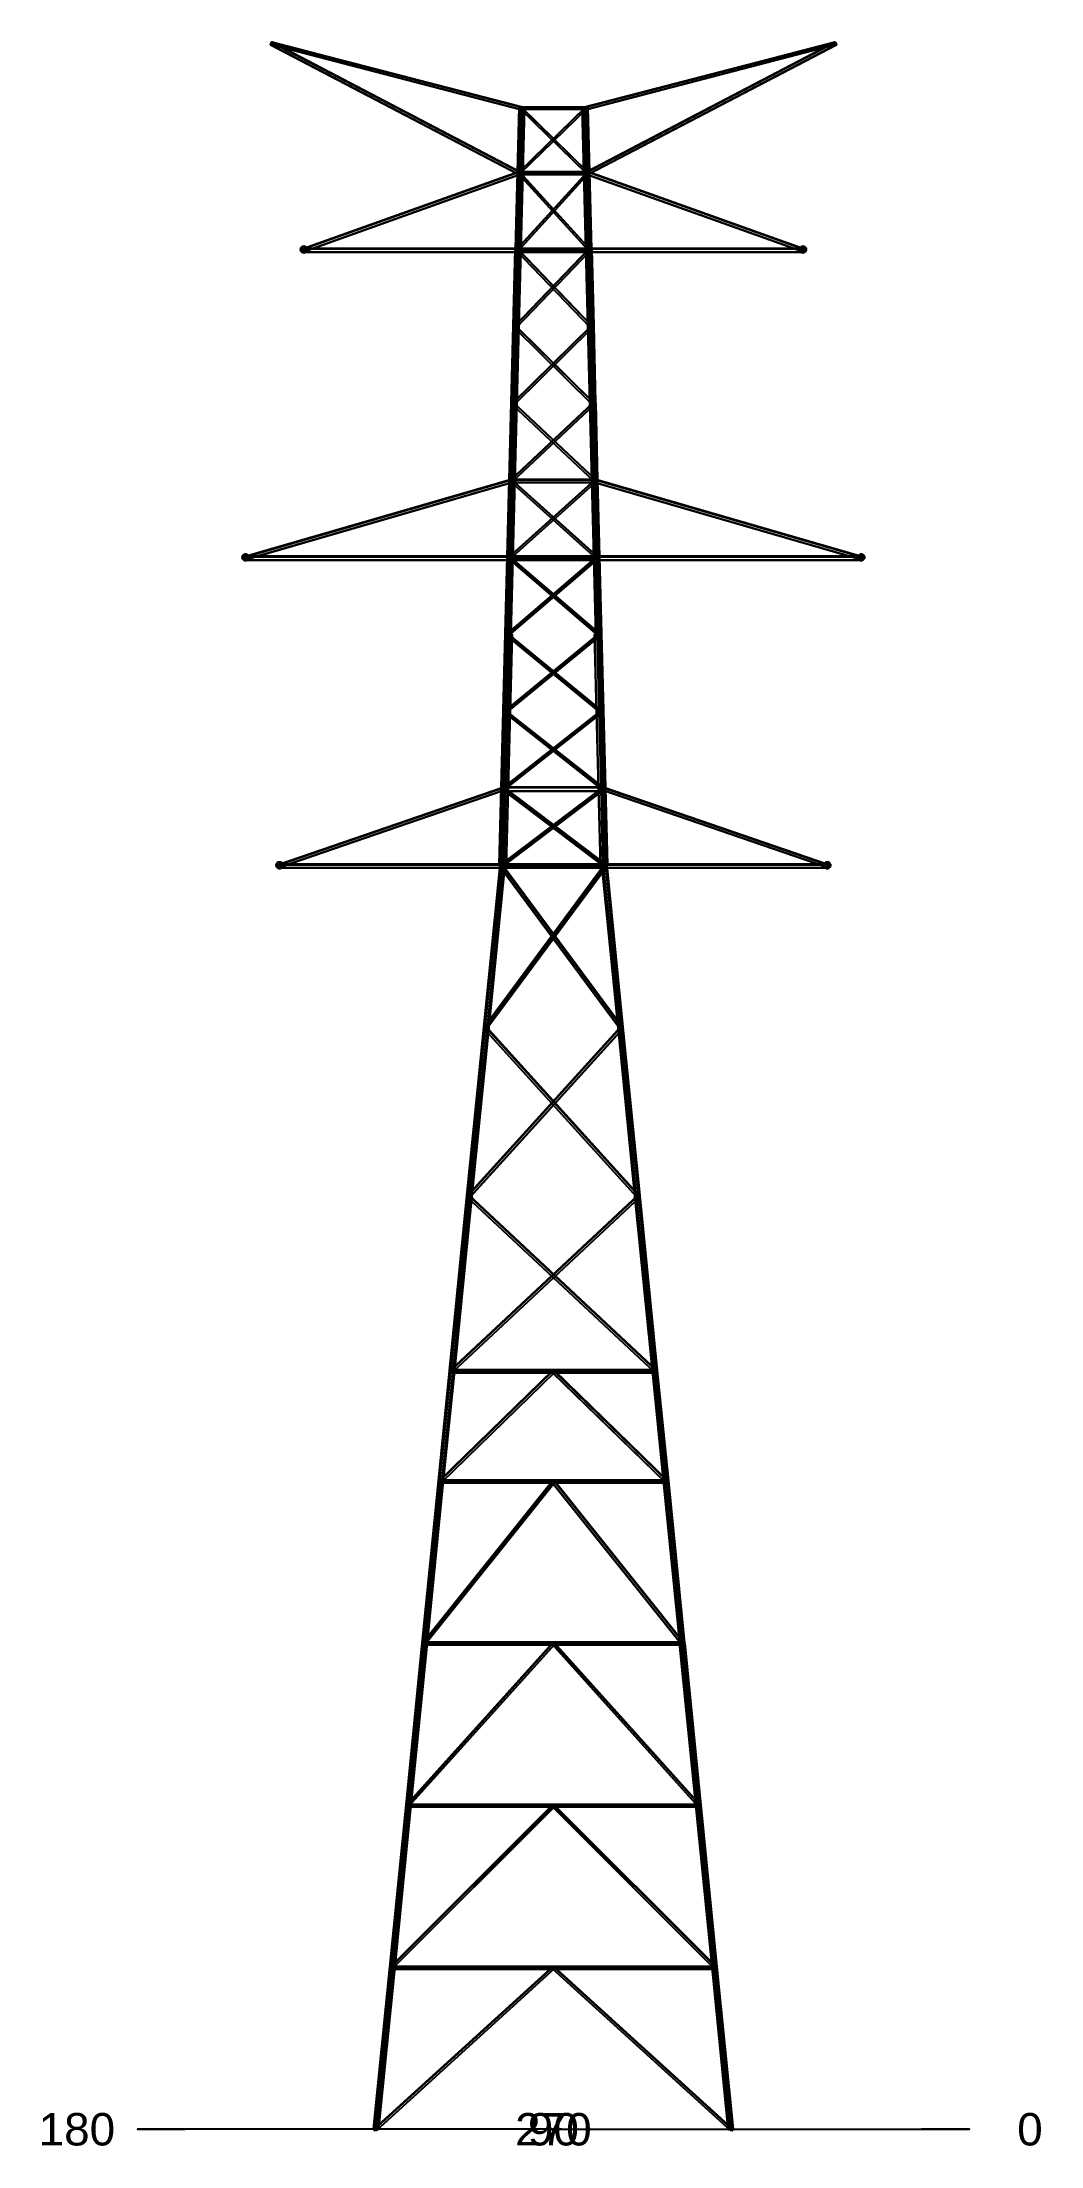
# Model space of a CAD drawing. Extents: x -15.8 to 15, y 4.5 to 69.4.
import ezdxf
from ezdxf.enums import TextEntityAlignment as Align

# ---------------------------------------------------------------- set-up
doc = ezdxf.new("R2010")
doc.units = 0
doc.styles.add('PLS_View', font='ARIAL.TTF')

msp = doc.modelspace()

# ---------------------------------------------------------------- texts
at = {"layer": 'Annotation', "color": 7, "style": 'PLS_View'}
for s, p, p2 in [('180', (-15.885, 4.5), (-13.5225, 4.5)), ('270', (-1.1813, 4.5, -14.7038), (1.1812, 4.5, -14.7038)), ('90', (-0.7875, 4.5, 14.7038), (0.7875, 4.5, 14.7038)), ('0', (14.31, 4.5), (15.0975, 4.5))]:
    msp.add_text(s, height=1, dxfattribs=at).set_placement(p, p2, align=Align.ALIGNED)

# ---------------------------------------------------------------- linework, layer by layer
at = {"layer": '1', "color": 3}
for points in [[(-8.6906, 69.3993, 0.024), (-1.0419, 65.3994, 1.0754), (-1.0839, 65.3198, 1.0784), (-8.7326, 69.3198, 0.0271)], [(-8.6906, 69.3993, 0.024), (-8.732, 69.3192, 0.0202), (-8.7326, 69.3198, 0.0271)], [(-8.7326, 69.3198, -0.0271), (-1.0839, 65.3198, -1.0784), (-1.0419, 65.3994, -1.0754), (-8.6906, 69.3993, -0.024)], [(-8.6906, 69.3993, -0.024), (-8.7326, 69.3198, -0.0271), (-8.732, 69.3192, -0.0202)], [(-8.7326, 69.3198, 0.0271), (-1.0839, 65.3198, 1.0784), (-1.0833, 65.3192, 1.0715), (-8.732, 69.3192, 0.0202)], [(-8.732, 69.3192, -0.0202), (-1.0833, 65.3192, -1.0715), (-1.0839, 65.3198, -1.0784), (-8.7326, 69.3198, -0.0271)], [(-8.6906, 69.3993, 0.024), (-8.6932, 69.3925, 0.0173), (-8.732, 69.3192, 0.0202)], [(-8.6906, 69.3993, -0.024), (-8.732, 69.3192, -0.0202), (-8.6932, 69.3925, -0.0173)], [(-8.732, 69.3192, 0.0202), (-1.0833, 65.3192, 1.0715), (-1.0445, 65.3926, 1.0687), (-8.6932, 69.3925, 0.0173)], [(-8.6932, 69.3925, -0.0173), (-1.0445, 65.3926, -1.0687), (-1.0833, 65.3192, -1.0715), (-8.732, 69.3192, -0.0202)], [(-8.6906, 69.3993, 0.024), (-8.6856, 69.3854, -0.065), (-8.6932, 69.3925, 0.0173)], [(-8.6906, 69.3993, -0.024), (-8.6932, 69.3925, -0.0173), (-8.6856, 69.3854, 0.065)], [(-8.6932, 69.3925, 0.0173), (-1.0445, 65.3926, 1.0687), (-1.037, 65.3854, 0.9863), (-8.6856, 69.3854, -0.065)], [(-8.6856, 69.3854, 0.065), (-1.037, 65.3854, -0.9863), (-1.0445, 65.3926, -1.0687), (-8.6932, 69.3925, -0.0173)], [(-8.6824, 69.3916, -0.0653), (-1.0337, 65.3916, 0.9861), (-1.0419, 65.3994, 1.0754), (-8.6906, 69.3993, 0.024)], [(-8.6906, 69.3993, 0.024), (-8.6824, 69.3916, -0.0653), (-8.6856, 69.3854, -0.065)], [(-8.6906, 69.3993, -0.024), (-1.0419, 65.3994, -1.0754), (-1.0337, 65.3916, -0.9861), (-8.6824, 69.3916, 0.0653)], [(-8.6906, 69.3993, -0.024), (-8.6856, 69.3854, 0.065), (-8.6824, 69.3916, 0.0653)], [(-8.6856, 69.3854, -0.065), (-1.037, 65.3854, 0.9863), (-1.0337, 65.3916, 0.9861), (-8.6824, 69.3916, -0.0653)], [(-8.6824, 69.3916, 0.0653), (-1.0337, 65.3916, -0.9861), (-1.037, 65.3854, -0.9863), (-8.6856, 69.3854, 0.065)], [(8.6906, 69.3993, 0.024), (1.0419, 65.3994, 1.0754), (1.0337, 65.3916, 0.9861), (8.6824, 69.3916, -0.0653)], [(8.6824, 69.3916, 0.0653), (1.0337, 65.3916, -0.9861), (1.0419, 65.3994, -1.0754), (8.6906, 69.3993, -0.024)], [(8.6824, 69.3916, -0.0653), (1.0337, 65.3916, 0.9861), (1.037, 65.3854, 0.9863), (8.6856, 69.3854, -0.065)], [(8.6856, 69.3854, 0.065), (1.037, 65.3854, -0.9863), (1.0337, 65.3916, -0.9861), (8.6824, 69.3916, 0.0653)], [(8.6856, 69.3854, -0.065), (1.037, 65.3854, 0.9863), (1.0445, 65.3926, 1.0687), (8.6932, 69.3925, 0.0173)], [(8.6932, 69.3925, -0.0173), (1.0445, 65.3926, -1.0687), (1.037, 65.3854, -0.9863), (8.6856, 69.3854, 0.065)], [(8.7326, 69.3198, 0.0271), (1.0839, 65.3198, 1.0784), (1.0419, 65.3994, 1.0754), (8.6906, 69.3993, 0.024)], [(8.6906, 69.3993, -0.024), (1.0419, 65.3994, -1.0754), (1.0839, 65.3198, -1.0784), (8.7326, 69.3198, -0.0271)], [(8.6932, 69.3925, 0.0173), (1.0445, 65.3926, 1.0687), (1.0833, 65.3192, 1.0715), (8.732, 69.3192, 0.0202)], [(8.732, 69.3192, -0.0202), (1.0833, 65.3192, -1.0715), (1.0445, 65.3926, -1.0687), (8.6932, 69.3925, -0.0173)], [(8.732, 69.3192, 0.0202), (1.0833, 65.3192, 1.0715), (1.0839, 65.3198, 1.0784), (8.7326, 69.3198, 0.0271)], [(8.7326, 69.3198, -0.0271), (1.0839, 65.3198, -1.0784), (1.0833, 65.3192, -1.0715), (8.732, 69.3192, -0.0202)], [(8.6906, 69.3993, 0.024), (8.6856, 69.3854, -0.065), (8.6824, 69.3916, -0.0653)], [(8.6906, 69.3993, -0.024), (8.6824, 69.3916, 0.0653), (8.6856, 69.3854, 0.065)], [(8.6906, 69.3993, 0.024), (8.6932, 69.3925, 0.0173), (8.6856, 69.3854, -0.065)], [(8.6906, 69.3993, -0.024), (8.6856, 69.3854, 0.065), (8.6932, 69.3925, -0.0173)], [(8.6906, 69.3993, 0.024), (8.7326, 69.3198, 0.0271), (8.732, 69.3192, 0.0202)], [(8.6906, 69.3993, 0.024), (8.732, 69.3192, 0.0202), (8.6932, 69.3925, 0.0173)], [(8.6906, 69.3993, -0.024), (8.6932, 69.3925, -0.0173), (8.732, 69.3192, -0.0202)], [(8.6906, 69.3993, -0.024), (8.732, 69.3192, -0.0202), (8.7326, 69.3198, -0.0271)], [(-1.0401, 67.3771, 1.0422), (-1.0915, 65.3771, 1.0935), (-1.0953, 65.3734, 0.9436), (-1.044, 67.3734, 0.8923)], [(-1.044, 67.3734, -0.8923), (-1.0953, 65.3734, -0.9436), (-1.0915, 65.3771, -1.0935), (-1.0401, 67.3771, -1.0422)], [(-1.044, 67.3734, 0.8923), (-1.0953, 65.3734, 0.9436), (-1.0853, 65.3731, 0.9434), (-1.034, 67.3731, 0.8921)], [(-1.034, 67.3731, -0.8921), (-1.0853, 65.3731, -0.9434), (-1.0953, 65.3734, -0.9436), (-1.044, 67.3734, -0.8923)], [(-0.8902, 67.3732, 1.0385), (-0.9416, 65.3732, 1.0898), (-1.0915, 65.3771, 1.0935), (-1.0401, 67.3771, 1.0422)], [(-1.0401, 67.3771, -1.0422), (-1.0915, 65.3771, -1.0935), (-0.9416, 65.3732, -1.0898), (-0.8902, 67.3732, -1.0385)], [(-1.034, 67.3731, 0.8921), (-1.0853, 65.3731, 0.9434), (-1.0817, 65.3766, 1.0833), (-1.0304, 67.3766, 1.032)], [(-1.0304, 67.3766, -1.032), (-1.0817, 65.3766, -1.0833), (-1.0853, 65.3731, -0.9434), (-1.034, 67.3731, -0.8921)], [(-1.0304, 67.3766, 1.032), (-1.0817, 65.3766, 1.0833), (-0.9418, 65.373, 1.0798), (-0.8905, 67.3729, 1.0285)], [(-0.8905, 67.3729, -1.0285), (-0.9418, 65.373, -1.0798), (-1.0817, 65.3766, -1.0833), (-1.0304, 67.3766, -1.032)], [(-1.0401, 67.3771, 1.0422), (-1.034, 67.3731, 0.8921), (-1.044, 67.3734, 0.8923)], [(-1.0401, 67.3771, -1.0422), (-1.044, 67.3734, -0.8923), (-1.034, 67.3731, -0.8921)], [(-1.0401, 67.3771, 1.0422), (-0.8902, 67.3732, 1.0385), (-0.8905, 67.3729, 1.0285)], [(-1.0401, 67.3771, 1.0422), (-0.8905, 67.3729, 1.0285), (-1.0304, 67.3766, 1.032)], [(-1.0401, 67.3771, 1.0422), (-1.0304, 67.3766, 1.032), (-1.034, 67.3731, 0.8921)], [(-1.0401, 67.3771, -1.0422), (-1.034, 67.3731, -0.8921), (-1.0304, 67.3766, -1.032)], [(-1.0401, 67.3771, -1.0422), (-1.0304, 67.3766, -1.032), (-0.8905, 67.3729, -1.0285)], [(-1.0401, 67.3771, -1.0422), (-0.8905, 67.3729, -1.0285), (-0.8902, 67.3732, -1.0385)], [(-1.021, 67.3253, 1), (-1.021, 67.3253, -1), (-1.0192, 67.3952, -1), (-1.0192, 67.3952, 1)], [(-1.0192, 67.3952, 1), (-1.021, 67.3253, 1), (-1.015, 67.3251, 1)], [(-1.0192, 67.3952, -1), (-1.021, 67.3253, -1), (-1.015, 67.3251, -1)], [(-1.015, 67.3251, 1), (-1.015, 67.3251, -1), (-1.021, 67.3253, -1), (-1.021, 67.3253, 1)], [(-1.0192, 67.3952, 1), (-1.0192, 67.3952, -1), (-0.9492, 67.3934, -1), (-0.9492, 67.3934, 1)], [(-1.0192, 67.3952, 1), (-1.015, 67.3251, 1), (-1.0134, 67.3891, 1)], [(-1.0192, 67.3952, 1), (-1.0134, 67.3891, 1), (-0.9494, 67.3874, 1)], [(-1.0192, 67.3952, 1), (-0.9494, 67.3874, 1), (-0.9492, 67.3934, 1)], [(-1.0192, 67.3952, -1), (-1.015, 67.3251, -1), (-1.0134, 67.3891, -1)], [(-1.0192, 67.3952, -1), (-1.0134, 67.3891, -1), (-0.9494, 67.3874, -1)], [(-1.0192, 67.3952, -1), (-0.9494, 67.3874, -1), (-0.9492, 67.3934, -1)], [(-1.0134, 67.3891, 1), (-1.0134, 67.3891, -1), (-1.015, 67.3251, -1), (-1.015, 67.3251, 1)], [(-0.9494, 67.3874, 1), (-0.9494, 67.3874, -1), (-1.0134, 67.3891, -1), (-1.0134, 67.3891, 1)], [(1, 67.3252, 1.021), (-1, 67.3252, 1.021), (-1, 67.3952, 1.0192), (1, 67.3952, 1.0192)], [(1, 67.3952, 1.0192), (-1, 67.3952, 1.0192), (-1, 67.3935, 0.9492), (1, 67.3935, 0.9492)], [(-1, 67.3952, 1.0192), (-1, 67.3252, 1.021), (-1, 67.3251, 1.015)], [(-1, 67.3952, 1.0192), (-1, 67.3251, 1.015), (-1, 67.3891, 1.0134)], [(-1, 67.3952, 1.0192), (-1, 67.3891, 1.0134), (-1, 67.3875, 0.9494)], [(-1, 67.3952, 1.0192), (-1, 67.3875, 0.9494), (-1, 67.3935, 0.9492)], [(1, 67.3935, -0.9492), (-1, 67.3935, -0.9492), (-1, 67.3952, -1.0192), (1, 67.3952, -1.0192)], [(1, 67.3952, -1.0192), (-1, 67.3952, -1.0192), (-1, 67.3252, -1.021), (1, 67.3252, -1.021)], [(-1, 67.3952, -1.0192), (-1, 67.3935, -0.9492), (-1, 67.3875, -0.9494)], [(-1, 67.3952, -1.0192), (-1, 67.3875, -0.9494), (-1, 67.3891, -1.0134)], [(-1, 67.3952, -1.0192), (-1, 67.3891, -1.0134), (-1, 67.3251, -1.015)], [(-1, 67.3952, -1.0192), (-1, 67.3251, -1.015), (-1, 67.3252, -1.021)], [(1, 67.3935, 0.9492), (-1, 67.3935, 0.9492), (-1, 67.3875, 0.9494), (1, 67.3875, 0.9494)], [(1, 67.3875, -0.9494), (-1, 67.3875, -0.9494), (-1, 67.3935, -0.9492), (1, 67.3935, -0.9492)], [(1, 67.3891, 1.0134), (-1, 67.3891, 1.0134), (-1, 67.3251, 1.015), (1, 67.3251, 1.015)], [(1, 67.3875, 0.9494), (-1, 67.3875, 0.9494), (-1, 67.3891, 1.0134), (1, 67.3891, 1.0134)], [(1, 67.3891, -1.0134), (-1, 67.3891, -1.0134), (-1, 67.3875, -0.9494), (1, 67.3875, -0.9494)], [(1, 67.3251, -1.015), (-1, 67.3251, -1.015), (-1, 67.3891, -1.0134), (1, 67.3891, -1.0134)], [(1, 67.3251, 1.015), (-1, 67.3251, 1.015), (-1, 67.3252, 1.021), (1, 67.3252, 1.021)], [(1, 67.3252, -1.021), (-1, 67.3252, -1.021), (-1, 67.3251, -1.015), (1, 67.3251, -1.015)], [(-0.9492, 67.3934, 1), (-0.9492, 67.3934, -1), (-0.9494, 67.3874, -1), (-0.9494, 67.3874, 1)], [(-0.8905, 67.3729, 1.0285), (-0.9418, 65.373, 1.0798), (-0.9416, 65.3732, 1.0898), (-0.8902, 67.3732, 1.0385)], [(-0.8902, 67.3732, -1.0385), (-0.9416, 65.3732, -1.0898), (-0.9418, 65.373, -1.0798), (-0.8905, 67.3729, -1.0285)], [(1.0401, 67.3771, 1.0422), (1.0915, 65.3771, 1.0935), (0.9416, 65.3732, 1.0898), (0.8902, 67.3732, 1.0385)], [(1.0401, 67.3771, 1.0422), (0.8905, 67.3729, 1.0285), (0.8902, 67.3732, 1.0385)], [(0.8902, 67.3732, -1.0385), (0.9416, 65.3732, -1.0898), (1.0915, 65.3771, -1.0935), (1.0401, 67.3771, -1.0422)], [(1.0401, 67.3771, -1.0422), (0.8902, 67.3732, -1.0385), (0.8905, 67.3729, -1.0285)], [(0.8902, 67.3732, 1.0385), (0.9416, 65.3732, 1.0898), (0.9418, 65.373, 1.0798), (0.8905, 67.3729, 1.0285)], [(0.8905, 67.3729, -1.0285), (0.9418, 65.373, -1.0798), (0.9416, 65.3732, -1.0898), (0.8902, 67.3732, -1.0385)], [(1.0401, 67.3771, 1.0422), (1.0304, 67.3766, 1.032), (0.8905, 67.3729, 1.0285)], [(1.0401, 67.3771, -1.0422), (0.8905, 67.3729, -1.0285), (1.0304, 67.3766, -1.032)], [(0.8905, 67.3729, 1.0285), (0.9418, 65.373, 1.0798), (1.0817, 65.3766, 1.0833), (1.0304, 67.3766, 1.032)], [(1.0304, 67.3766, -1.032), (1.0817, 65.3766, -1.0833), (0.9418, 65.373, -1.0798), (0.8905, 67.3729, -1.0285)], [(0.9492, 67.3934, 1), (0.9492, 67.3934, -1), (1.0192, 67.3952, -1), (1.0192, 67.3952, 1)], [(1.0192, 67.3952, 1), (0.9492, 67.3934, 1), (0.9494, 67.3874, 1)], [(1.0192, 67.3952, -1), (0.9492, 67.3934, -1), (0.9494, 67.3874, -1)], [(0.9494, 67.3874, 1), (0.9494, 67.3874, -1), (0.9492, 67.3934, -1), (0.9492, 67.3934, 1)], [(1.0192, 67.3952, 1), (0.9494, 67.3874, 1), (1.0134, 67.3891, 1)], [(1.0192, 67.3952, -1), (0.9494, 67.3874, -1), (1.0134, 67.3891, -1)], [(1.0134, 67.3891, 1), (1.0134, 67.3891, -1), (0.9494, 67.3874, -1), (0.9494, 67.3874, 1)], [(1, 67.3952, 1.0192), (1, 67.3252, 1.021), (1, 67.3251, 1.015)], [(1, 67.3952, 1.0192), (1, 67.3251, 1.015), (1, 67.3891, 1.0134)], [(1, 67.3952, 1.0192), (1, 67.3891, 1.0134), (1, 67.3875, 0.9494)], [(1, 67.3952, 1.0192), (1, 67.3875, 0.9494), (1, 67.3935, 0.9492)], [(1, 67.3952, -1.0192), (1, 67.3935, -0.9492), (1, 67.3875, -0.9494)], [(1, 67.3952, -1.0192), (1, 67.3875, -0.9494), (1, 67.3891, -1.0134)], [(1, 67.3952, -1.0192), (1, 67.3891, -1.0134), (1, 67.3251, -1.015)], [(1, 67.3952, -1.0192), (1, 67.3251, -1.015), (1, 67.3252, -1.021)], [(1.0192, 67.3952, 1), (1.0134, 67.3891, 1), (1.015, 67.3251, 1)], [(1.0192, 67.3952, -1), (1.0134, 67.3891, -1), (1.015, 67.3251, -1)], [(1.015, 67.3251, 1), (1.015, 67.3251, -1), (1.0134, 67.3891, -1), (1.0134, 67.3891, 1)], [(1.0192, 67.3952, 1), (1.015, 67.3251, 1), (1.021, 67.3253, 1)], [(1.0192, 67.3952, -1), (1.015, 67.3251, -1), (1.021, 67.3253, -1)], [(1.021, 67.3253, 1), (1.021, 67.3253, -1), (1.015, 67.3251, -1), (1.015, 67.3251, 1)], [(1.0192, 67.3952, 1), (1.0192, 67.3952, -1), (1.021, 67.3253, -1), (1.021, 67.3253, 1)], [(1.0401, 67.3771, 1.0422), (1.034, 67.3731, 0.8921), (1.0304, 67.3766, 1.032)], [(1.0401, 67.3771, -1.0422), (1.0304, 67.3766, -1.032), (1.034, 67.3731, -0.8921)], [(1.0304, 67.3766, 1.032), (1.0817, 65.3766, 1.0833), (1.0853, 65.3731, 0.9434), (1.034, 67.3731, 0.8921)], [(1.034, 67.3731, -0.8921), (1.0853, 65.3731, -0.9434), (1.0817, 65.3766, -1.0833), (1.0304, 67.3766, -1.032)], [(1.0401, 67.3771, 1.0422), (1.044, 67.3734, 0.8923), (1.034, 67.3731, 0.8921)], [(1.0401, 67.3771, -1.0422), (1.034, 67.3731, -0.8921), (1.044, 67.3734, -0.8923)], [(1.034, 67.3731, 0.8921), (1.0853, 65.3731, 0.9434), (1.0953, 65.3734, 0.9436), (1.044, 67.3734, 0.8923)], [(1.044, 67.3734, -0.8923), (1.0953, 65.3734, -0.9436), (1.0853, 65.3731, -0.9434), (1.034, 67.3731, -0.8921)], [(1.044, 67.3734, 0.8923), (1.0953, 65.3734, 0.9436), (1.0915, 65.3771, 1.0935), (1.0401, 67.3771, 1.0422)], [(1.0401, 67.3771, -1.0422), (1.0915, 65.3771, -1.0935), (1.0953, 65.3734, -0.9436), (1.044, 67.3734, -0.8923)], [(-1.0915, 65.3771, 1.0935), (-1.1524, 63.002, 1.1545), (-1.1563, 62.9983, 1.0046), (-1.0953, 65.3734, 0.9436)], [(-1.0953, 65.3734, -0.9436), (-1.1563, 62.9983, -1.0046), (-1.1524, 63.002, -1.1545), (-1.0915, 65.3771, -1.0935)], [(-1.0953, 65.3734, 0.9436), (-1.1563, 62.9983, 1.0046), (-1.1463, 62.998, 1.0044), (-1.0853, 65.3731, 0.9434)], [(-1.0853, 65.3731, -0.9434), (-1.1463, 62.998, -1.0044), (-1.1563, 62.9983, -1.0046), (-1.0953, 65.3734, -0.9436)], [(-0.9416, 65.3732, 1.0898), (-1.0025, 62.9981, 1.1508), (-1.1524, 63.002, 1.1545), (-1.0915, 65.3771, 1.0935)], [(-1.0915, 65.3771, -1.0935), (-1.1524, 63.002, -1.1545), (-1.0025, 62.9981, -1.1508), (-0.9416, 65.3732, -1.0898)], [(-1.0853, 65.3731, 0.9434), (-1.1463, 62.998, 1.0044), (-1.1427, 63.0015, 1.1443), (-1.0817, 65.3766, 1.0833)], [(-1.0817, 65.3766, -1.0833), (-1.1427, 63.0015, -1.1443), (-1.1463, 62.998, -1.0044), (-1.0853, 65.3731, -0.9434)], [(-1.0817, 65.3766, 1.0833), (-1.1427, 63.0015, 1.1443), (-1.0028, 62.9978, 1.1408), (-0.9418, 65.373, 1.0798)], [(-0.9418, 65.373, -1.0798), (-1.0028, 62.9978, -1.1408), (-1.1427, 63.0015, -1.1443), (-1.0817, 65.3766, -1.0833)], [(-1.0915, 65.3771, 1.0935), (-1.0853, 65.3731, 0.9434), (-1.0953, 65.3734, 0.9436)], [(-1.0915, 65.3771, -1.0935), (-1.0953, 65.3734, -0.9436), (-1.0853, 65.3731, -0.9434)], [(-1.0915, 65.3771, 1.0935), (-1.0853, 65.3731, 0.9434), (-1.0953, 65.3734, 0.9436)], [(-1.0915, 65.3771, -1.0935), (-1.0953, 65.3734, -0.9436), (-1.0853, 65.3731, -0.9434)], [(-1.0915, 65.3771, 1.0935), (-0.9416, 65.3732, 1.0898), (-0.9418, 65.373, 1.0798)], [(-1.0915, 65.3771, 1.0935), (-0.9418, 65.373, 1.0798), (-1.0817, 65.3766, 1.0833)], [(-1.0915, 65.3771, 1.0935), (-1.0817, 65.3766, 1.0833), (-1.0853, 65.3731, 0.9434)], [(-1.0915, 65.3771, -1.0935), (-1.0853, 65.3731, -0.9434), (-1.0817, 65.3766, -1.0833)], [(-1.0915, 65.3771, -1.0935), (-1.0817, 65.3766, -1.0833), (-0.9418, 65.373, -1.0798)], [(-1.0915, 65.3771, -1.0935), (-0.9418, 65.373, -1.0798), (-0.9416, 65.3732, -1.0898)], [(-1.0915, 65.3771, 1.0935), (-0.9416, 65.3732, 1.0898), (-0.9418, 65.373, 1.0798)], [(-1.0915, 65.3771, 1.0935), (-0.9418, 65.373, 1.0798), (-1.0817, 65.3766, 1.0833)], [(-1.0915, 65.3771, 1.0935), (-1.0817, 65.3766, 1.0833), (-1.0853, 65.3731, 0.9434)], [(-1.0915, 65.3771, -1.0935), (-1.0853, 65.3731, -0.9434), (-1.0817, 65.3766, -1.0833)], [(-1.0915, 65.3771, -1.0935), (-1.0817, 65.3766, -1.0833), (-0.9418, 65.373, -1.0798)], [(-1.0915, 65.3771, -1.0935), (-0.9418, 65.373, -1.0798), (-0.9416, 65.3732, -1.0898)], [(-1.0419, 65.3994, 1.0754), (-1.0833, 65.3192, 1.0715), (-1.0839, 65.3198, 1.0784)], [(-1.0419, 65.3994, -1.0754), (-1.0839, 65.3198, -1.0784), (-1.0833, 65.3192, -1.0715)], [(-1.0419, 65.3994, 1.0754), (-1.0445, 65.3926, 1.0687), (-1.0833, 65.3192, 1.0715)], [(-1.0419, 65.3994, -1.0754), (-1.0833, 65.3192, -1.0715), (-1.0445, 65.3926, -1.0687)], [(-1.0754, 65.3182, 1.0513), (-1.0754, 65.3182, -1.0513), (-1.0733, 65.3982, -1.0513), (-1.0733, 65.3982, 1.0513)], [(-1.0733, 65.3982, 1.0513), (-1.0754, 65.3182, 1.0513), (-1.0684, 65.318, 1.0513)], [(-1.0733, 65.3982, -1.0513), (-1.0754, 65.3182, -1.0513), (-1.0684, 65.318, -1.0513)], [(-1.0684, 65.318, 1.0513), (-1.0684, 65.318, -1.0513), (-1.0754, 65.3182, -1.0513), (-1.0754, 65.3182, 1.0513)], [(-1.0733, 65.3982, 1.0513), (-1.0733, 65.3982, -1.0513), (-0.9933, 65.3961, -1.0513), (-0.9933, 65.3961, 1.0513)], [(-1.0733, 65.3982, 1.0513), (-1.0684, 65.318, 1.0513), (-1.0665, 65.391, 1.0513)], [(-1.0733, 65.3982, 1.0513), (-1.0665, 65.391, 1.0513), (-0.9935, 65.3891, 1.0513)], [(-1.0733, 65.3982, 1.0513), (-0.9935, 65.3891, 1.0513), (-0.9933, 65.3961, 1.0513)], [(-1.0733, 65.3982, -1.0513), (-1.0684, 65.318, -1.0513), (-1.0665, 65.391, -1.0513)], [(-1.0733, 65.3982, -1.0513), (-1.0665, 65.391, -1.0513), (-0.9935, 65.3891, -1.0513)], [(-1.0733, 65.3982, -1.0513), (-0.9935, 65.3891, -1.0513), (-0.9933, 65.3961, -1.0513)], [(-1.0665, 65.391, 1.0513), (-1.0665, 65.391, -1.0513), (-1.0684, 65.318, -1.0513), (-1.0684, 65.318, 1.0513)], [(-0.9935, 65.3891, 1.0513), (-0.9935, 65.3891, -1.0513), (-1.0665, 65.391, -1.0513), (-1.0665, 65.391, 1.0513)], [(1.0513, 65.3182, 1.0753), (-1.0513, 65.3182, 1.0753), (-1.0513, 65.3982, 1.0733), (1.0513, 65.3982, 1.0733)], [(1.0513, 65.3982, 1.0733), (-1.0513, 65.3982, 1.0733), (-1.0513, 65.3962, 0.9934), (1.0513, 65.3962, 0.9934)], [(-1.0513, 65.3982, 1.0733), (-1.0513, 65.3182, 1.0753), (-1.0513, 65.318, 1.0684)], [(-1.0513, 65.3982, 1.0733), (-1.0513, 65.318, 1.0684), (-1.0513, 65.391, 1.0665)], [(-1.0513, 65.3982, 1.0733), (-1.0513, 65.391, 1.0665), (-1.0513, 65.3892, 0.9935)], [(-1.0513, 65.3982, 1.0733), (-1.0513, 65.3892, 0.9935), (-1.0513, 65.3962, 0.9934)], [(1.0513, 65.3962, -0.9934), (-1.0513, 65.3962, -0.9934), (-1.0513, 65.3982, -1.0733), (1.0513, 65.3982, -1.0733)], [(1.0513, 65.3982, -1.0733), (-1.0513, 65.3982, -1.0733), (-1.0513, 65.3182, -1.0753), (1.0513, 65.3182, -1.0753)], [(-1.0513, 65.3982, -1.0733), (-1.0513, 65.3962, -0.9934), (-1.0513, 65.3892, -0.9935)], [(-1.0513, 65.3982, -1.0733), (-1.0513, 65.3892, -0.9935), (-1.0513, 65.391, -1.0665)], [(-1.0513, 65.3982, -1.0733), (-1.0513, 65.391, -1.0665), (-1.0513, 65.318, -1.0684)], [(-1.0513, 65.3982, -1.0733), (-1.0513, 65.318, -1.0684), (-1.0513, 65.3182, -1.0753)], [(1.0513, 65.3962, 0.9934), (-1.0513, 65.3962, 0.9934), (-1.0513, 65.3892, 0.9935), (1.0513, 65.3892, 0.9935)], [(1.0513, 65.3892, -0.9935), (-1.0513, 65.3892, -0.9935), (-1.0513, 65.3962, -0.9934), (1.0513, 65.3962, -0.9934)], [(1.0513, 65.391, 1.0665), (-1.0513, 65.391, 1.0665), (-1.0513, 65.318, 1.0684), (1.0513, 65.318, 1.0684)], [(1.0513, 65.3892, 0.9935), (-1.0513, 65.3892, 0.9935), (-1.0513, 65.391, 1.0665), (1.0513, 65.391, 1.0665)], [(1.0513, 65.391, -1.0665), (-1.0513, 65.391, -1.0665), (-1.0513, 65.3892, -0.9935), (1.0513, 65.3892, -0.9935)], [(1.0513, 65.318, -1.0684), (-1.0513, 65.318, -1.0684), (-1.0513, 65.391, -1.0665), (1.0513, 65.391, -1.0665)], [(1.0513, 65.318, 1.0684), (-1.0513, 65.318, 1.0684), (-1.0513, 65.3182, 1.0753), (1.0513, 65.3182, 1.0753)], [(1.0513, 65.3182, -1.0753), (-1.0513, 65.3182, -1.0753), (-1.0513, 65.318, -1.0684), (1.0513, 65.318, -1.0684)], [(-1.0419, 65.3994, 1.0754), (-1.037, 65.3854, 0.9863), (-1.0445, 65.3926, 1.0687)], [(-1.0419, 65.3994, -1.0754), (-1.0445, 65.3926, -1.0687), (-1.037, 65.3854, -0.9863)], [(-1.0419, 65.3994, 1.0754), (-1.0337, 65.3916, 0.9861), (-1.037, 65.3854, 0.9863)], [(-1.0419, 65.3994, -1.0754), (-1.037, 65.3854, -0.9863), (-1.0337, 65.3916, -0.9861)], [(-0.9418, 65.373, 1.0798), (-1.0028, 62.9978, 1.1408), (-1.0025, 62.9981, 1.1508), (-0.9416, 65.3732, 1.0898)], [(-0.9416, 65.3732, -1.0898), (-1.0025, 62.9981, -1.1508), (-1.0028, 62.9978, -1.1408), (-0.9418, 65.373, -1.0798)], [(-0.9933, 65.3961, 1.0513), (-0.9933, 65.3961, -1.0513), (-0.9935, 65.3891, -1.0513), (-0.9935, 65.3891, 1.0513)], [(1.0915, 65.3771, 1.0935), (0.9418, 65.373, 1.0798), (0.9416, 65.3732, 1.0898)], [(1.0915, 65.3771, -1.0935), (0.9416, 65.3732, -1.0898), (0.9418, 65.373, -1.0798)], [(1.0915, 65.3771, 1.0935), (1.1524, 63.002, 1.1545), (1.0025, 62.9981, 1.1508), (0.9416, 65.3732, 1.0898)], [(1.0915, 65.3771, 1.0935), (0.9418, 65.373, 1.0798), (0.9416, 65.3732, 1.0898)], [(0.9416, 65.3732, -1.0898), (1.0025, 62.9981, -1.1508), (1.1524, 63.002, -1.1545), (1.0915, 65.3771, -1.0935)], [(1.0915, 65.3771, -1.0935), (0.9416, 65.3732, -1.0898), (0.9418, 65.373, -1.0798)], [(0.9416, 65.3732, 1.0898), (1.0025, 62.9981, 1.1508), (1.0028, 62.9978, 1.1408), (0.9418, 65.373, 1.0798)], [(0.9418, 65.373, -1.0798), (1.0028, 62.9978, -1.1408), (1.0025, 62.9981, -1.1508), (0.9416, 65.3732, -1.0898)], [(1.0915, 65.3771, 1.0935), (1.0817, 65.3766, 1.0833), (0.9418, 65.373, 1.0798)], [(1.0915, 65.3771, -1.0935), (0.9418, 65.373, -1.0798), (1.0817, 65.3766, -1.0833)], [(1.0915, 65.3771, 1.0935), (1.0817, 65.3766, 1.0833), (0.9418, 65.373, 1.0798)], [(1.0915, 65.3771, -1.0935), (0.9418, 65.373, -1.0798), (1.0817, 65.3766, -1.0833)], [(0.9418, 65.373, 1.0798), (1.0028, 62.9978, 1.1408), (1.1427, 63.0015, 1.1443), (1.0817, 65.3766, 1.0833)], [(1.0817, 65.3766, -1.0833), (1.1427, 63.0015, -1.1443), (1.0028, 62.9978, -1.1408), (0.9418, 65.373, -1.0798)], [(0.9933, 65.3961, 1.0513), (0.9933, 65.3961, -1.0513), (1.0733, 65.3982, -1.0513), (1.0733, 65.3982, 1.0513)], [(1.0733, 65.3982, 1.0513), (0.9933, 65.3961, 1.0513), (0.9935, 65.3891, 1.0513)], [(1.0733, 65.3982, -1.0513), (0.9933, 65.3961, -1.0513), (0.9935, 65.3891, -1.0513)], [(0.9935, 65.3891, 1.0513), (0.9935, 65.3891, -1.0513), (0.9933, 65.3961, -1.0513), (0.9933, 65.3961, 1.0513)], [(1.0733, 65.3982, 1.0513), (0.9935, 65.3891, 1.0513), (1.0665, 65.391, 1.0513)], [(1.0733, 65.3982, -1.0513), (0.9935, 65.3891, -1.0513), (1.0665, 65.391, -1.0513)], [(1.0665, 65.391, 1.0513), (1.0665, 65.391, -1.0513), (0.9935, 65.3891, -1.0513), (0.9935, 65.3891, 1.0513)], [(1.0419, 65.3994, 1.0754), (1.037, 65.3854, 0.9863), (1.0337, 65.3916, 0.9861)], [(1.0419, 65.3994, -1.0754), (1.0337, 65.3916, -0.9861), (1.037, 65.3854, -0.9863)], [(1.0419, 65.3994, 1.0754), (1.0445, 65.3926, 1.0687), (1.037, 65.3854, 0.9863)], [(1.0419, 65.3994, -1.0754), (1.037, 65.3854, -0.9863), (1.0445, 65.3926, -1.0687)], [(1.0419, 65.3994, 1.0754), (1.0839, 65.3198, 1.0784), (1.0833, 65.3192, 1.0715)], [(1.0419, 65.3994, 1.0754), (1.0833, 65.3192, 1.0715), (1.0445, 65.3926, 1.0687)], [(1.0419, 65.3994, -1.0754), (1.0445, 65.3926, -1.0687), (1.0833, 65.3192, -1.0715)], [(1.0419, 65.3994, -1.0754), (1.0833, 65.3192, -1.0715), (1.0839, 65.3198, -1.0784)], [(1.0513, 65.3982, 1.0733), (1.0513, 65.3182, 1.0753), (1.0513, 65.318, 1.0684)], [(1.0513, 65.3982, 1.0733), (1.0513, 65.318, 1.0684), (1.0513, 65.391, 1.0665)], [(1.0513, 65.3982, 1.0733), (1.0513, 65.391, 1.0665), (1.0513, 65.3892, 0.9935)], [(1.0513, 65.3982, 1.0733), (1.0513, 65.3892, 0.9935), (1.0513, 65.3962, 0.9934)], [(1.0513, 65.3982, -1.0733), (1.0513, 65.3962, -0.9934), (1.0513, 65.3892, -0.9935)], [(1.0513, 65.3982, -1.0733), (1.0513, 65.3892, -0.9935), (1.0513, 65.391, -1.0665)], [(1.0513, 65.3982, -1.0733), (1.0513, 65.391, -1.0665), (1.0513, 65.318, -1.0684)], [(1.0513, 65.3982, -1.0733), (1.0513, 65.318, -1.0684), (1.0513, 65.3182, -1.0753)], [(1.0733, 65.3982, 1.0513), (1.0665, 65.391, 1.0513), (1.0684, 65.318, 1.0513)], [(1.0733, 65.3982, -1.0513), (1.0665, 65.391, -1.0513), (1.0684, 65.318, -1.0513)], [(1.0684, 65.318, 1.0513), (1.0684, 65.318, -1.0513), (1.0665, 65.391, -1.0513), (1.0665, 65.391, 1.0513)], [(1.0733, 65.3982, 1.0513), (1.0684, 65.318, 1.0513), (1.0754, 65.3182, 1.0513)], [(1.0733, 65.3982, -1.0513), (1.0684, 65.318, -1.0513), (1.0754, 65.3182, -1.0513)], [(1.0754, 65.3182, 1.0513), (1.0754, 65.3182, -1.0513), (1.0684, 65.318, -1.0513), (1.0684, 65.318, 1.0513)], [(1.0733, 65.3982, 1.0513), (1.0733, 65.3982, -1.0513), (1.0754, 65.3182, -1.0513), (1.0754, 65.3182, 1.0513)], [(1.0915, 65.3771, 1.0935), (1.0853, 65.3731, 0.9434), (1.0817, 65.3766, 1.0833)], [(1.0915, 65.3771, -1.0935), (1.0817, 65.3766, -1.0833), (1.0853, 65.3731, -0.9434)], [(1.0915, 65.3771, 1.0935), (1.0853, 65.3731, 0.9434), (1.0817, 65.3766, 1.0833)], [(1.0915, 65.3771, -1.0935), (1.0817, 65.3766, -1.0833), (1.0853, 65.3731, -0.9434)], [(1.0817, 65.3766, 1.0833), (1.1427, 63.0015, 1.1443), (1.1463, 62.998, 1.0044), (1.0853, 65.3731, 0.9434)], [(1.0853, 65.3731, -0.9434), (1.1463, 62.998, -1.0044), (1.1427, 63.0015, -1.1443), (1.0817, 65.3766, -1.0833)], [(1.0915, 65.3771, 1.0935), (1.0953, 65.3734, 0.9436), (1.0853, 65.3731, 0.9434)], [(1.0915, 65.3771, -1.0935), (1.0853, 65.3731, -0.9434), (1.0953, 65.3734, -0.9436)], [(1.0915, 65.3771, 1.0935), (1.0953, 65.3734, 0.9436), (1.0853, 65.3731, 0.9434)], [(1.0915, 65.3771, -1.0935), (1.0853, 65.3731, -0.9434), (1.0953, 65.3734, -0.9436)], [(1.0853, 65.3731, 0.9434), (1.1463, 62.998, 1.0044), (1.1563, 62.9983, 1.0046), (1.0953, 65.3734, 0.9436)], [(1.0953, 65.3734, -0.9436), (1.1563, 62.9983, -1.0046), (1.1463, 62.998, -1.0044), (1.0853, 65.3731, -0.9434)], [(1.0953, 65.3734, 0.9436), (1.1563, 62.9983, 1.0046), (1.1524, 63.002, 1.1545), (1.0915, 65.3771, 1.0935)], [(1.0915, 65.3771, -1.0935), (1.1524, 63.002, -1.1545), (1.1563, 62.9983, -1.0046), (1.0953, 65.3734, -0.9436)], [(-1.1183, 62.9145, 1.1477), (-7.706, 62.9146, 0.0354), (-7.7055, 63.0345, 0.0324), (-1.1178, 63.0344, 1.1447)], [(-7.7055, 63.0345, 0.0324), (-7.706, 62.9146, 0.0354), (-7.7043, 62.9143, 0.0255)], [(-1.1178, 63.0344, -1.1447), (-7.7055, 63.0345, -0.0324), (-7.706, 62.9146, -0.0354), (-1.1183, 62.9145, -1.1477)], [(-7.7055, 63.0345, -0.0324), (-7.7043, 62.9143, -0.0255), (-7.706, 62.9146, -0.0354)], [(-1.1178, 63.0344, 1.1447), (-7.7055, 63.0345, 0.0324), (-7.6855, 63.0315, -0.0859), (-1.0978, 63.0314, 1.0264)], [(-7.7055, 63.0345, 0.0324), (-7.7043, 62.9143, 0.0255), (-7.7038, 63.0243, 0.0228)], [(-7.7055, 63.0345, 0.0324), (-7.7038, 63.0243, 0.0228), (-7.6855, 63.0215, -0.0857)], [(-7.7055, 63.0345, 0.0324), (-7.6855, 63.0215, -0.0857), (-7.6855, 63.0315, -0.0859)], [(-1.0978, 63.0314, -1.0264), (-7.6855, 63.0315, 0.0859), (-7.7055, 63.0345, -0.0324), (-1.1178, 63.0344, -1.1447)], [(-7.7055, 63.0345, -0.0324), (-7.6855, 63.0315, 0.0859), (-7.6855, 63.0215, 0.0857)], [(-7.7055, 63.0345, -0.0324), (-7.6855, 63.0215, 0.0857), (-7.7038, 63.0243, -0.0228)], [(-7.7055, 63.0345, -0.0324), (-7.7038, 63.0243, -0.0228), (-7.7043, 62.9143, -0.0255)], [(-1.1161, 63.0242, 1.1351), (-7.7038, 63.0243, 0.0228), (-7.7043, 62.9143, 0.0255), (-1.1166, 62.9142, 1.1378)], [(-1.1166, 62.9142, -1.1378), (-7.7043, 62.9143, -0.0255), (-7.7038, 63.0243, -0.0228), (-1.1161, 63.0242, -1.1351)], [(-1.0978, 63.0214, 1.0266), (-7.6855, 63.0215, -0.0857), (-7.7038, 63.0243, 0.0228), (-1.1161, 63.0242, 1.1351)], [(-1.1161, 63.0242, -1.1351), (-7.7038, 63.0243, -0.0228), (-7.6855, 63.0215, 0.0857), (-1.0978, 63.0214, -1.0266)], [(-1.0978, 63.0314, 1.0264), (-7.6855, 63.0315, -0.0859), (-7.6855, 63.0215, -0.0857), (-1.0978, 63.0214, 1.0266)], [(-1.0978, 63.0214, -1.0266), (-7.6855, 63.0215, 0.0857), (-7.6855, 63.0315, 0.0859), (-1.0978, 63.0314, -1.0264)], [(-1.1524, 63.002, 1.1545), (-1.2134, 60.6271, 1.2155), (-1.2172, 60.6234, 1.0656), (-1.1563, 62.9983, 1.0046)], [(-1.1563, 62.9983, -1.0046), (-1.2172, 60.6234, -1.0656), (-1.2134, 60.6271, -1.2155), (-1.1524, 63.002, -1.1545)], [(-1.1563, 62.9983, 1.0046), (-1.2172, 60.6234, 1.0656), (-1.2072, 60.6231, 1.0653), (-1.1463, 62.998, 1.0044)], [(-1.1463, 62.998, -1.0044), (-1.2072, 60.6231, -1.0653), (-1.2172, 60.6234, -1.0656), (-1.1563, 62.9983, -1.0046)], [(-1.0025, 62.9981, 1.1508), (-1.0635, 60.6232, 1.2117), (-1.2134, 60.6271, 1.2155), (-1.1524, 63.002, 1.1545)], [(-1.1524, 63.002, -1.1545), (-1.2134, 60.6271, -1.2155), (-1.0635, 60.6232, -1.2117), (-1.0025, 62.9981, -1.1508)], [(-1.1463, 62.998, 1.0044), (-1.2072, 60.6231, 1.0653), (-1.2036, 60.6266, 1.2052), (-1.1427, 63.0015, 1.1443)], [(-1.1427, 63.0015, -1.1443), (-1.2036, 60.6266, -1.2052), (-1.2072, 60.6231, -1.0653), (-1.1463, 62.998, -1.0044)], [(-1.1427, 63.0015, 1.1443), (-1.2036, 60.6266, 1.2052), (-1.0637, 60.6229, 1.2017), (-1.0028, 62.9978, 1.1408)], [(-1.0028, 62.9978, -1.1408), (-1.0637, 60.6229, -1.2017), (-1.2036, 60.6266, -1.2052), (-1.1427, 63.0015, -1.1443)], [(-1.1524, 63.002, 1.1545), (-1.1463, 62.998, 1.0044), (-1.1563, 62.9983, 1.0046)], [(-1.1524, 63.002, -1.1545), (-1.1563, 62.9983, -1.0046), (-1.1463, 62.998, -1.0044)], [(-1.1524, 63.002, 1.1545), (-1.1463, 62.998, 1.0044), (-1.1563, 62.9983, 1.0046)], [(-1.1524, 63.002, -1.1545), (-1.1563, 62.9983, -1.0046), (-1.1463, 62.998, -1.0044)], [(-1.1524, 63.002, 1.1545), (-1.0025, 62.9981, 1.1508), (-1.0028, 62.9978, 1.1408)], [(-1.1524, 63.002, 1.1545), (-1.0028, 62.9978, 1.1408), (-1.1427, 63.0015, 1.1443)], [(-1.1524, 63.002, 1.1545), (-1.1427, 63.0015, 1.1443), (-1.1463, 62.998, 1.0044)], [(-1.1524, 63.002, -1.1545), (-1.1463, 62.998, -1.0044), (-1.1427, 63.0015, -1.1443)], [(-1.1524, 63.002, -1.1545), (-1.1427, 63.0015, -1.1443), (-1.0028, 62.9978, -1.1408)], [(-1.1524, 63.002, -1.1545), (-1.0028, 62.9978, -1.1408), (-1.0025, 62.9981, -1.1508)], [(-1.1524, 63.002, 1.1545), (-1.0025, 62.9981, 1.1508), (-1.0028, 62.9978, 1.1408)], [(-1.1524, 63.002, 1.1545), (-1.0028, 62.9978, 1.1408), (-1.1427, 63.0015, 1.1443)], [(-1.1524, 63.002, 1.1545), (-1.1427, 63.0015, 1.1443), (-1.1463, 62.998, 1.0044)], [(-1.1524, 63.002, -1.1545), (-1.1463, 62.998, -1.0044), (-1.1427, 63.0015, -1.1443)], [(-1.1524, 63.002, -1.1545), (-1.1427, 63.0015, -1.1443), (-1.0028, 62.9978, -1.1408)], [(-1.1524, 63.002, -1.1545), (-1.0028, 62.9978, -1.1408), (-1.0025, 62.9981, -1.1508)], [(-1.1444, 63.0337), (-1.1444, 63.0337, 1.1123), (-1.1475, 62.9138, 1.1123), (-1.1475, 62.9138)], [(-1.1444, 63.0337), (-1.1395, 62.9136), (-1.1475, 62.9138)], [(-1.1444, 63.0337, 1.1123), (-1.1395, 62.9136, 1.1123), (-1.1475, 62.9138, 1.1123)], [(-1.1444, 63.0337, -1.1123), (-1.1444, 63.0337), (-1.1475, 62.9138), (-1.1475, 62.9138, -1.1123)], [(-1.1444, 63.0337, -1.1123), (-1.1395, 62.9136, -1.1123), (-1.1475, 62.9138, -1.1123)], [(-1.1444, 63.0337), (-1.1395, 62.9136), (-1.1475, 62.9138)], [(-1.0244, 63.0306), (-1.0244, 63.0306, 1.1123), (-1.1444, 63.0337, 1.1123), (-1.1444, 63.0337)], [(-1.1444, 63.0337), (-1.0244, 63.0306), (-1.0246, 63.0226)], [(-1.1444, 63.0337), (-1.0246, 63.0226), (-1.1366, 63.0255)], [(-1.1444, 63.0337), (-1.1366, 63.0255), (-1.1395, 62.9136)], [(-1.1444, 63.0337, 1.1123), (-1.0244, 63.0306, 1.1123), (-1.0246, 63.0226, 1.1123)], [(-1.1444, 63.0337, 1.1123), (-1.0246, 63.0226, 1.1123), (-1.1366, 63.0255, 1.1123)], [(-1.1444, 63.0337, 1.1123), (-1.1366, 63.0255, 1.1123), (-1.1395, 62.9136, 1.1123)], [(-1.0244, 63.0306, -1.1123), (-1.0244, 63.0306), (-1.1444, 63.0337), (-1.1444, 63.0337, -1.1123)], [(-1.1444, 63.0337, -1.1123), (-1.0244, 63.0306, -1.1123), (-1.0246, 63.0226, -1.1123)], [(-1.1444, 63.0337, -1.1123), (-1.0246, 63.0226, -1.1123), (-1.1366, 63.0255, -1.1123)], [(-1.1444, 63.0337, -1.1123), (-1.1366, 63.0255, -1.1123), (-1.1395, 62.9136, -1.1123)], [(-1.1444, 63.0337), (-1.0244, 63.0306), (-1.0246, 63.0226)], [(-1.1444, 63.0337), (-1.0246, 63.0226), (-1.1366, 63.0255)], [(-1.1444, 63.0337), (-1.1366, 63.0255), (-1.1395, 62.9136)], [(-1.1395, 62.9136), (-1.1395, 62.9136, 1.1123), (-1.1366, 63.0255, 1.1123), (-1.1366, 63.0255)], [(-1.1395, 62.9136, -1.1123), (-1.1395, 62.9136), (-1.1366, 63.0255), (-1.1366, 63.0255, -1.1123)], [(-1.1366, 63.0255), (-1.1366, 63.0255, 1.1123), (-1.0246, 63.0226, 1.1123), (-1.0246, 63.0226)], [(-1.1366, 63.0255, -1.1123), (-1.1366, 63.0255), (-1.0246, 63.0226), (-1.0246, 63.0226, -1.1123)], [(-1.1178, 63.0344, 1.1447), (-1.1183, 62.9145, 1.1477), (-1.1166, 62.9142, 1.1378)], [(-1.1178, 63.0344, -1.1447), (-1.1166, 62.9142, -1.1378), (-1.1183, 62.9145, -1.1477)], [(-1.1178, 63.0344, 1.1447), (-1.1166, 62.9142, 1.1378), (-1.1161, 63.0242, 1.1351)], [(-1.1178, 63.0344, 1.1447), (-1.1161, 63.0242, 1.1351), (-1.0978, 63.0214, 1.0266)], [(-1.1178, 63.0344, 1.1447), (-1.0978, 63.0214, 1.0266), (-1.0978, 63.0314, 1.0264)], [(-1.1178, 63.0344, -1.1447), (-1.0978, 63.0314, -1.0264), (-1.0978, 63.0214, -1.0266)], [(-1.1178, 63.0344, -1.1447), (-1.0978, 63.0214, -1.0266), (-1.1161, 63.0242, -1.1351)], [(-1.1178, 63.0344, -1.1447), (-1.1161, 63.0242, -1.1351), (-1.1166, 62.9142, -1.1378)], [(0, 62.9137, 1.1474), (-1.1123, 62.9137, 1.1474), (-1.1123, 63.0337, 1.1444), (0, 63.0337, 1.1444)], [(0, 63.0337, 1.1444), (-1.1123, 63.0337, 1.1444), (-1.1123, 63.0307, 1.0245), (0, 63.0307, 1.0245)], [(-1.1123, 63.0337, 1.1444), (-1.1123, 62.9137, 1.1474), (-1.1123, 62.9135, 1.1394)], [(-1.1123, 63.0337, 1.1444), (-1.1123, 62.9135, 1.1394), (-1.1123, 63.0255, 1.1366)], [(-1.1123, 63.0337, 1.1444), (-1.1123, 63.0255, 1.1366), (-1.1123, 63.0227, 1.0247)], [(-1.1123, 63.0337, 1.1444), (-1.1123, 63.0227, 1.0247), (-1.1123, 63.0307, 1.0245)], [(-1.1123, 62.9137, -1.1474), (0, 62.9137, -1.1474), (0, 63.0337, -1.1444), (-1.1123, 63.0337, -1.1444)], [(-1.1123, 63.0337, -1.1444), (0, 63.0337, -1.1444), (0, 63.0307, -1.0245), (-1.1123, 63.0307, -1.0245)], [(-1.1123, 63.0337, -1.1444), (-1.1123, 62.9137, -1.1474), (-1.1123, 62.9135, -1.1394)], [(-1.1123, 63.0337, -1.1444), (-1.1123, 62.9135, -1.1394), (-1.1123, 63.0255, -1.1366)], [(-1.1123, 63.0337, -1.1444), (-1.1123, 63.0255, -1.1366), (-1.1123, 63.0227, -1.0247)], [(-1.1123, 63.0337, -1.1444), (-1.1123, 63.0227, -1.0247), (-1.1123, 63.0307, -1.0245)], [(0, 63.0307, 1.0245), (-1.1123, 63.0307, 1.0245), (-1.1123, 63.0227, 1.0247), (0, 63.0227, 1.0247)], [(-1.1123, 63.0307, -1.0245), (0, 63.0307, -1.0245), (0, 63.0227, -1.0247), (-1.1123, 63.0227, -1.0247)], [(0, 63.0255, 1.1366), (-1.1123, 63.0255, 1.1366), (-1.1123, 62.9135, 1.1394), (0, 62.9135, 1.1394)], [(0, 63.0227, 1.0247), (-1.1123, 63.0227, 1.0247), (-1.1123, 63.0255, 1.1366), (0, 63.0255, 1.1366)], [(-1.1123, 63.0255, -1.1366), (0, 63.0255, -1.1366), (0, 62.9135, -1.1394), (-1.1123, 62.9135, -1.1394)], [(-1.1123, 63.0227, -1.0247), (0, 63.0227, -1.0247), (0, 63.0255, -1.1366), (-1.1123, 63.0255, -1.1366)], [(-1.0028, 62.9978, 1.1408), (-1.0637, 60.6229, 1.2017), (-1.0635, 60.6232, 1.2117), (-1.0025, 62.9981, 1.1508)], [(-1.0025, 62.9981, -1.1508), (-1.0635, 60.6232, -1.2117), (-1.0637, 60.6229, -1.2017), (-1.0028, 62.9978, -1.1408)], [(-1.0246, 63.0226), (-1.0246, 63.0226, 1.1123), (-1.0244, 63.0306, 1.1123), (-1.0244, 63.0306)], [(-1.0246, 63.0226, -1.1123), (-1.0246, 63.0226), (-1.0244, 63.0306), (-1.0244, 63.0306, -1.1123)], [(1.1123, 62.9137, 1.1474), (0, 62.9137, 1.1474), (0, 63.0337, 1.1444), (1.1123, 63.0337, 1.1444)], [(1.1123, 63.0337, 1.1444), (0, 63.0337, 1.1444), (0, 63.0307, 1.0245), (1.1123, 63.0307, 1.0245)], [(0, 63.0337, 1.1444), (0, 62.9137, 1.1474), (0, 62.9135, 1.1394)], [(0, 63.0337, 1.1444), (0, 62.9135, 1.1394), (0, 63.0255, 1.1366)], [(0, 63.0337, 1.1444), (0, 63.0255, 1.1366), (0, 63.0227, 1.0247)], [(0, 63.0337, 1.1444), (0, 63.0227, 1.0247), (0, 63.0307, 1.0245)], [(0, 63.0337, 1.1444), (0, 62.9137, 1.1474), (0, 62.9135, 1.1394)], [(0, 63.0337, 1.1444), (0, 62.9135, 1.1394), (0, 63.0255, 1.1366)], [(0, 63.0337, 1.1444), (0, 63.0255, 1.1366), (0, 63.0227, 1.0247)], [(0, 63.0337, 1.1444), (0, 63.0227, 1.0247), (0, 63.0307, 1.0245)], [(0, 63.0337, -1.1444), (0, 62.9137, -1.1474), (0, 62.9135, -1.1394)], [(0, 63.0337, -1.1444), (0, 62.9135, -1.1394), (0, 63.0255, -1.1366)], [(0, 63.0337, -1.1444), (0, 63.0255, -1.1366), (0, 63.0227, -1.0247)], [(0, 63.0337, -1.1444), (0, 63.0227, -1.0247), (0, 63.0307, -1.0245)], [(0, 62.9137, -1.1474), (1.1123, 62.9137, -1.1474), (1.1123, 63.0337, -1.1444), (0, 63.0337, -1.1444)], [(0, 63.0337, -1.1444), (1.1123, 63.0337, -1.1444), (1.1123, 63.0307, -1.0245), (0, 63.0307, -1.0245)], [(0, 63.0337, -1.1444), (0, 62.9137, -1.1474), (0, 62.9135, -1.1394)], [(0, 63.0337, -1.1444), (0, 62.9135, -1.1394), (0, 63.0255, -1.1366)], [(0, 63.0337, -1.1444), (0, 63.0255, -1.1366), (0, 63.0227, -1.0247)], [(0, 63.0337, -1.1444), (0, 63.0227, -1.0247), (0, 63.0307, -1.0245)], [(1.1123, 63.0307, 1.0245), (0, 63.0307, 1.0245), (0, 63.0227, 1.0247), (1.1123, 63.0227, 1.0247)], [(0, 63.0307, -1.0245), (1.1123, 63.0307, -1.0245), (1.1123, 63.0227, -1.0247), (0, 63.0227, -1.0247)], [(1.1123, 63.0255, 1.1366), (0, 63.0255, 1.1366), (0, 62.9135, 1.1394), (1.1123, 62.9135, 1.1394)], [(1.1123, 63.0227, 1.0247), (0, 63.0227, 1.0247), (0, 63.0255, 1.1366), (1.1123, 63.0255, 1.1366)], [(0, 63.0255, -1.1366), (1.1123, 63.0255, -1.1366), (1.1123, 62.9135, -1.1394), (0, 62.9135, -1.1394)], [(0, 63.0227, -1.0247), (1.1123, 63.0227, -1.0247), (1.1123, 63.0255, -1.1366), (0, 63.0255, -1.1366)], [(1.1524, 63.002, 1.1545), (1.0028, 62.9978, 1.1408), (1.0025, 62.9981, 1.1508)], [(1.1524, 63.002, -1.1545), (1.0025, 62.9981, -1.1508), (1.0028, 62.9978, -1.1408)], [(1.1524, 63.002, 1.1545), (1.2134, 60.6271, 1.2155), (1.0635, 60.6232, 1.2117), (1.0025, 62.9981, 1.1508)], [(1.1524, 63.002, 1.1545), (1.0028, 62.9978, 1.1408), (1.0025, 62.9981, 1.1508)], [(1.0025, 62.9981, -1.1508), (1.0635, 60.6232, -1.2117), (1.2134, 60.6271, -1.2155), (1.1524, 63.002, -1.1545)], [(1.1524, 63.002, -1.1545), (1.0025, 62.9981, -1.1508), (1.0028, 62.9978, -1.1408)], [(1.0025, 62.9981, 1.1508), (1.0635, 60.6232, 1.2117), (1.0637, 60.6229, 1.2017), (1.0028, 62.9978, 1.1408)], [(1.0028, 62.9978, -1.1408), (1.0637, 60.6229, -1.2017), (1.0635, 60.6232, -1.2117), (1.0025, 62.9981, -1.1508)], [(1.1524, 63.002, 1.1545), (1.1427, 63.0015, 1.1443), (1.0028, 62.9978, 1.1408)], [(1.1524, 63.002, -1.1545), (1.0028, 62.9978, -1.1408), (1.1427, 63.0015, -1.1443)], [(1.1524, 63.002, 1.1545), (1.1427, 63.0015, 1.1443), (1.0028, 62.9978, 1.1408)], [(1.1524, 63.002, -1.1545), (1.0028, 62.9978, -1.1408), (1.1427, 63.0015, -1.1443)], [(1.0028, 62.9978, 1.1408), (1.0637, 60.6229, 1.2017), (1.2036, 60.6266, 1.2052), (1.1427, 63.0015, 1.1443)], [(1.1427, 63.0015, -1.1443), (1.2036, 60.6266, -1.2052), (1.0637, 60.6229, -1.2017), (1.0028, 62.9978, -1.1408)], [(1.0244, 63.0306, 1.1123), (1.0244, 63.0306), (1.1444, 63.0337), (1.1444, 63.0337, 1.1123)], [(1.1444, 63.0337, 1.1123), (1.0244, 63.0306, 1.1123), (1.0246, 63.0226, 1.1123)], [(1.1444, 63.0337), (1.0244, 63.0306), (1.0246, 63.0226)], [(1.0244, 63.0306), (1.0244, 63.0306, -1.1123), (1.1444, 63.0337, -1.1123), (1.1444, 63.0337)], [(1.1444, 63.0337), (1.0244, 63.0306), (1.0246, 63.0226)], [(1.1444, 63.0337, -1.1123), (1.0244, 63.0306, -1.1123), (1.0246, 63.0226, -1.1123)], [(1.0246, 63.0226, 1.1123), (1.0246, 63.0226), (1.0244, 63.0306), (1.0244, 63.0306, 1.1123)], [(1.0246, 63.0226), (1.0246, 63.0226, -1.1123), (1.0244, 63.0306, -1.1123), (1.0244, 63.0306)], [(1.1444, 63.0337, 1.1123), (1.0246, 63.0226, 1.1123), (1.1366, 63.0255, 1.1123)], [(1.1444, 63.0337), (1.0246, 63.0226), (1.1366, 63.0255)], [(1.1444, 63.0337), (1.0246, 63.0226), (1.1366, 63.0255)], [(1.1444, 63.0337, -1.1123), (1.0246, 63.0226, -1.1123), (1.1366, 63.0255, -1.1123)], [(1.1366, 63.0255, 1.1123), (1.1366, 63.0255), (1.0246, 63.0226), (1.0246, 63.0226, 1.1123)], [(1.1366, 63.0255), (1.1366, 63.0255, -1.1123), (1.0246, 63.0226, -1.1123), (1.0246, 63.0226)], [(1.0978, 63.0314, 1.0264), (7.6855, 63.0315, -0.0859), (7.7055, 63.0345, 0.0324), (1.1178, 63.0344, 1.1447)], [(1.1178, 63.0344, -1.1447), (7.7055, 63.0345, -0.0324), (7.6855, 63.0315, 0.0859), (1.0978, 63.0314, -1.0264)], [(1.1178, 63.0344, 1.1447), (1.0978, 63.0314, 1.0264), (1.0978, 63.0214, 1.0266)], [(1.1178, 63.0344, 1.1447), (1.0978, 63.0214, 1.0266), (1.1161, 63.0242, 1.1351)], [(1.1178, 63.0344, -1.1447), (1.1161, 63.0242, -1.1351), (1.0978, 63.0214, -1.0266)], [(1.1178, 63.0344, -1.1447), (1.0978, 63.0214, -1.0266), (1.0978, 63.0314, -1.0264)], [(1.0978, 63.0214, 1.0266), (7.6855, 63.0215, -0.0857), (7.6855, 63.0315, -0.0859), (1.0978, 63.0314, 1.0264)], [(1.0978, 63.0314, -1.0264), (7.6855, 63.0315, 0.0859), (7.6855, 63.0215, 0.0857), (1.0978, 63.0214, -1.0266)], [(1.1161, 63.0242, 1.1351), (7.7038, 63.0243, 0.0228), (7.6855, 63.0215, -0.0857), (1.0978, 63.0214, 1.0266)], [(1.0978, 63.0214, -1.0266), (7.6855, 63.0215, 0.0857), (7.7038, 63.0243, -0.0228), (1.1161, 63.0242, -1.1351)], [(1.1123, 63.0337, 1.1444), (1.1123, 62.9137, 1.1474), (1.1123, 62.9135, 1.1394)], [(1.1123, 63.0337, 1.1444), (1.1123, 62.9135, 1.1394), (1.1123, 63.0255, 1.1366)], [(1.1123, 63.0337, 1.1444), (1.1123, 63.0255, 1.1366), (1.1123, 63.0227, 1.0247)], [(1.1123, 63.0337, 1.1444), (1.1123, 63.0227, 1.0247), (1.1123, 63.0307, 1.0245)], [(1.1123, 63.0337, -1.1444), (1.1123, 62.9137, -1.1474), (1.1123, 62.9135, -1.1394)], [(1.1123, 63.0337, -1.1444), (1.1123, 62.9135, -1.1394), (1.1123, 63.0255, -1.1366)], [(1.1123, 63.0337, -1.1444), (1.1123, 63.0255, -1.1366), (1.1123, 63.0227, -1.0247)], [(1.1123, 63.0337, -1.1444), (1.1123, 63.0227, -1.0247), (1.1123, 63.0307, -1.0245)], [(1.1178, 63.0344, 1.1447), (1.1161, 63.0242, 1.1351), (1.1166, 62.9142, 1.1378)], [(1.1178, 63.0344, -1.1447), (1.1166, 62.9142, -1.1378), (1.1161, 63.0242, -1.1351)], [(1.1166, 62.9142, 1.1378), (7.7043, 62.9143, 0.0255), (7.7038, 63.0243, 0.0228), (1.1161, 63.0242, 1.1351)], [(1.1161, 63.0242, -1.1351), (7.7038, 63.0243, -0.0228), (7.7043, 62.9143, -0.0255), (1.1166, 62.9142, -1.1378)], [(1.1178, 63.0344, 1.1447), (1.1166, 62.9142, 1.1378), (1.1183, 62.9145, 1.1477)], [(1.1178, 63.0344, -1.1447), (1.1183, 62.9145, -1.1477), (1.1166, 62.9142, -1.1378)], [(1.1178, 63.0344, 1.1447), (7.7055, 63.0345, 0.0324), (7.706, 62.9146, 0.0354), (1.1183, 62.9145, 1.1477)], [(1.1183, 62.9145, -1.1477), (7.706, 62.9146, -0.0354), (7.7055, 63.0345, -0.0324), (1.1178, 63.0344, -1.1447)], [(1.1444, 63.0337, 1.1123), (1.1366, 63.0255, 1.1123), (1.1395, 62.9136, 1.1123)], [(1.1444, 63.0337), (1.1366, 63.0255), (1.1395, 62.9136)], [(1.1444, 63.0337), (1.1366, 63.0255), (1.1395, 62.9136)], [(1.1444, 63.0337, -1.1123), (1.1366, 63.0255, -1.1123), (1.1395, 62.9136, -1.1123)], [(1.1395, 62.9136, 1.1123), (1.1395, 62.9136), (1.1366, 63.0255), (1.1366, 63.0255, 1.1123)], [(1.1395, 62.9136), (1.1395, 62.9136, -1.1123), (1.1366, 63.0255, -1.1123), (1.1366, 63.0255)], [(1.1444, 63.0337, 1.1123), (1.1395, 62.9136, 1.1123), (1.1475, 62.9138, 1.1123)], [(1.1444, 63.0337), (1.1395, 62.9136), (1.1475, 62.9138)], [(1.1444, 63.0337), (1.1395, 62.9136), (1.1475, 62.9138)], [(1.1444, 63.0337, -1.1123), (1.1395, 62.9136, -1.1123), (1.1475, 62.9138, -1.1123)], [(1.1524, 63.002, 1.1545), (1.1463, 62.998, 1.0044), (1.1427, 63.0015, 1.1443)], [(1.1524, 63.002, -1.1545), (1.1427, 63.0015, -1.1443), (1.1463, 62.998, -1.0044)], [(1.1524, 63.002, 1.1545), (1.1463, 62.998, 1.0044), (1.1427, 63.0015, 1.1443)], [(1.1524, 63.002, -1.1545), (1.1427, 63.0015, -1.1443), (1.1463, 62.998, -1.0044)], [(1.1427, 63.0015, 1.1443), (1.2036, 60.6266, 1.2052), (1.2072, 60.6231, 1.0653), (1.1463, 62.998, 1.0044)], [(1.1463, 62.998, -1.0044), (1.2072, 60.6231, -1.0653), (1.2036, 60.6266, -1.2052), (1.1427, 63.0015, -1.1443)], [(1.1444, 63.0337, 1.1123), (1.1444, 63.0337), (1.1475, 62.9138), (1.1475, 62.9138, 1.1123)], [(1.1444, 63.0337), (1.1444, 63.0337, -1.1123), (1.1475, 62.9138, -1.1123), (1.1475, 62.9138)], [(1.1524, 63.002, 1.1545), (1.1563, 62.9983, 1.0046), (1.1463, 62.998, 1.0044)], [(1.1524, 63.002, -1.1545), (1.1463, 62.998, -1.0044), (1.1563, 62.9983, -1.0046)], [(1.1524, 63.002, 1.1545), (1.1563, 62.9983, 1.0046), (1.1463, 62.998, 1.0044)], [(1.1524, 63.002, -1.1545), (1.1463, 62.998, -1.0044), (1.1563, 62.9983, -1.0046)], [(1.1463, 62.998, 1.0044), (1.2072, 60.6231, 1.0653), (1.2172, 60.6234, 1.0656), (1.1563, 62.9983, 1.0046)], [(1.1563, 62.9983, -1.0046), (1.2172, 60.6234, -1.0656), (1.2072, 60.6231, -1.0653), (1.1463, 62.998, -1.0044)], [(1.1563, 62.9983, 1.0046), (1.2172, 60.6234, 1.0656), (1.2134, 60.6271, 1.2155), (1.1524, 63.002, 1.1545)], [(1.1524, 63.002, -1.1545), (1.2134, 60.6271, -1.2155), (1.2172, 60.6234, -1.0656), (1.1563, 62.9983, -1.0046)], [(7.7055, 63.0345, 0.0324), (7.6855, 63.0315, -0.0859), (7.6855, 63.0215, -0.0857)], [(7.7055, 63.0345, 0.0324), (7.6855, 63.0215, -0.0857), (7.7038, 63.0243, 0.0228)], [(7.7055, 63.0345, -0.0324), (7.7038, 63.0243, -0.0228), (7.6855, 63.0215, 0.0857)], [(7.7055, 63.0345, -0.0324), (7.6855, 63.0215, 0.0857), (7.6855, 63.0315, 0.0859)], [(7.7055, 63.0345, 0.0324), (7.7038, 63.0243, 0.0228), (7.7043, 62.9143, 0.0255)], [(7.7055, 63.0345, -0.0324), (7.7043, 62.9143, -0.0255), (7.7038, 63.0243, -0.0228)], [(7.7055, 63.0345, 0.0324), (7.7043, 62.9143, 0.0255), (7.706, 62.9146, 0.0354)], [(7.7055, 63.0345, -0.0324), (7.706, 62.9146, -0.0354), (7.7043, 62.9143, -0.0255)], [(-1.1166, 62.9142, 1.1378), (-7.7043, 62.9143, 0.0255), (-7.706, 62.9146, 0.0354), (-1.1183, 62.9145, 1.1477)], [(-1.1183, 62.9145, -1.1477), (-7.706, 62.9146, -0.0354), (-7.7043, 62.9143, -0.0255), (-1.1166, 62.9142, -1.1378)], [(-1.1475, 62.9138), (-1.1475, 62.9138, 1.1123), (-1.1395, 62.9136, 1.1123), (-1.1395, 62.9136)], [(-1.1475, 62.9138, -1.1123), (-1.1475, 62.9138), (-1.1395, 62.9136), (-1.1395, 62.9136, -1.1123)], [(0, 62.9135, 1.1394), (-1.1123, 62.9135, 1.1394), (-1.1123, 62.9137, 1.1474), (0, 62.9137, 1.1474)], [(-1.1123, 62.9135, -1.1394), (0, 62.9135, -1.1394), (0, 62.9137, -1.1474), (-1.1123, 62.9137, -1.1474)], [(1.1123, 62.9135, 1.1394), (0, 62.9135, 1.1394), (0, 62.9137, 1.1474), (1.1123, 62.9137, 1.1474)], [(0, 62.9135, -1.1394), (1.1123, 62.9135, -1.1394), (1.1123, 62.9137, -1.1474), (0, 62.9137, -1.1474)], [(1.1183, 62.9145, 1.1477), (7.706, 62.9146, 0.0354), (7.7043, 62.9143, 0.0255), (1.1166, 62.9142, 1.1378)], [(1.1166, 62.9142, -1.1378), (7.7043, 62.9143, -0.0255), (7.706, 62.9146, -0.0354), (1.1183, 62.9145, -1.1477)], [(1.1475, 62.9138, 1.1123), (1.1475, 62.9138), (1.1395, 62.9136), (1.1395, 62.9136, 1.1123)], [(1.1475, 62.9138), (1.1475, 62.9138, -1.1123), (1.1395, 62.9136, -1.1123), (1.1395, 62.9136)], [(-1.2134, 60.6271, 1.2155), (-1.2743, 58.2522, 1.2764), (-1.2782, 58.2485, 1.1265), (-1.2172, 60.6234, 1.0656)], [(-1.2172, 60.6234, -1.0656), (-1.2782, 58.2485, -1.1265), (-1.2743, 58.2522, -1.2764), (-1.2134, 60.6271, -1.2155)], [(-1.2172, 60.6234, 1.0656), (-1.2782, 58.2485, 1.1265), (-1.2682, 58.2482, 1.1263), (-1.2072, 60.6231, 1.0653)], [(-1.2072, 60.6231, -1.0653), (-1.2682, 58.2482, -1.1263), (-1.2782, 58.2485, -1.1265), (-1.2172, 60.6234, -1.0656)], [(-1.0635, 60.6232, 1.2117), (-1.1244, 58.2483, 1.2727), (-1.2743, 58.2522, 1.2764), (-1.2134, 60.6271, 1.2155)], [(-1.2134, 60.6271, -1.2155), (-1.2743, 58.2522, -1.2764), (-1.1244, 58.2483, -1.2727), (-1.0635, 60.6232, -1.2117)], [(-1.2072, 60.6231, 1.0653), (-1.2682, 58.2482, 1.1263), (-1.2646, 58.2517, 1.2662), (-1.2036, 60.6266, 1.2052)], [(-1.2036, 60.6266, -1.2052), (-1.2646, 58.2517, -1.2662), (-1.2682, 58.2482, -1.1263), (-1.2072, 60.6231, -1.0653)], [(-1.2036, 60.6266, 1.2052), (-1.2646, 58.2517, 1.2662), (-1.1247, 58.248, 1.2627), (-1.0637, 60.6229, 1.2017)], [(-1.0637, 60.6229, -1.2017), (-1.1247, 58.248, -1.2627), (-1.2646, 58.2517, -1.2662), (-1.2036, 60.6266, -1.2052)], [(-1.2134, 60.6271, 1.2155), (-1.2072, 60.6231, 1.0653), (-1.2172, 60.6234, 1.0656)], [(-1.2134, 60.6271, -1.2155), (-1.2172, 60.6234, -1.0656), (-1.2072, 60.6231, -1.0653)], [(-1.2134, 60.6271, 1.2155), (-1.2072, 60.6231, 1.0653), (-1.2172, 60.6234, 1.0656)], [(-1.2134, 60.6271, -1.2155), (-1.2172, 60.6234, -1.0656), (-1.2072, 60.6231, -1.0653)], [(-1.2134, 60.6271, 1.2155), (-1.0635, 60.6232, 1.2117), (-1.0637, 60.6229, 1.2017)], [(-1.2134, 60.6271, 1.2155), (-1.0637, 60.6229, 1.2017), (-1.2036, 60.6266, 1.2052)], [(-1.2134, 60.6271, 1.2155), (-1.2036, 60.6266, 1.2052), (-1.2072, 60.6231, 1.0653)], [(-1.2134, 60.6271, -1.2155), (-1.2072, 60.6231, -1.0653), (-1.2036, 60.6266, -1.2052)], [(-1.2134, 60.6271, -1.2155), (-1.2036, 60.6266, -1.2052), (-1.0637, 60.6229, -1.2017)], [(-1.2134, 60.6271, -1.2155), (-1.0637, 60.6229, -1.2017), (-1.0635, 60.6232, -1.2117)], [(-1.2134, 60.6271, 1.2155), (-1.0635, 60.6232, 1.2117), (-1.0637, 60.6229, 1.2017)], [(-1.2134, 60.6271, 1.2155), (-1.0637, 60.6229, 1.2017), (-1.2036, 60.6266, 1.2052)], [(-1.2134, 60.6271, 1.2155), (-1.2036, 60.6266, 1.2052), (-1.2072, 60.6231, 1.0653)], [(-1.2134, 60.6271, -1.2155), (-1.2072, 60.6231, -1.0653), (-1.2036, 60.6266, -1.2052)], [(-1.2134, 60.6271, -1.2155), (-1.2036, 60.6266, -1.2052), (-1.0637, 60.6229, -1.2017)], [(-1.2134, 60.6271, -1.2155), (-1.0637, 60.6229, -1.2017), (-1.0635, 60.6232, -1.2117)], [(-1.0637, 60.6229, 1.2017), (-1.1247, 58.248, 1.2627), (-1.1244, 58.2483, 1.2727), (-1.0635, 60.6232, 1.2117)], [(-1.0635, 60.6232, -1.2117), (-1.1244, 58.2483, -1.2727), (-1.1247, 58.248, -1.2627), (-1.0637, 60.6229, -1.2017)], [(1.2134, 60.6271, 1.2155), (1.0637, 60.6229, 1.2017), (1.0635, 60.6232, 1.2117)], [(1.2134, 60.6271, -1.2155), (1.0635, 60.6232, -1.2117), (1.0637, 60.6229, -1.2017)], [(1.2134, 60.6271, 1.2155), (1.2743, 58.2522, 1.2764), (1.1244, 58.2483, 1.2727), (1.0635, 60.6232, 1.2117)], [(1.2134, 60.6271, 1.2155), (1.0637, 60.6229, 1.2017), (1.0635, 60.6232, 1.2117)], [(1.0635, 60.6232, -1.2117), (1.1244, 58.2483, -1.2727), (1.2743, 58.2522, -1.2764), (1.2134, 60.6271, -1.2155)], [(1.2134, 60.6271, -1.2155), (1.0635, 60.6232, -1.2117), (1.0637, 60.6229, -1.2017)], [(1.0635, 60.6232, 1.2117), (1.1244, 58.2483, 1.2727), (1.1247, 58.248, 1.2627), (1.0637, 60.6229, 1.2017)], [(1.0637, 60.6229, -1.2017), (1.1247, 58.248, -1.2627), (1.1244, 58.2483, -1.2727), (1.0635, 60.6232, -1.2117)], [(1.2134, 60.6271, 1.2155), (1.2036, 60.6266, 1.2052), (1.0637, 60.6229, 1.2017)], [(1.2134, 60.6271, -1.2155), (1.0637, 60.6229, -1.2017), (1.2036, 60.6266, -1.2052)], [(1.2134, 60.6271, 1.2155), (1.2036, 60.6266, 1.2052), (1.0637, 60.6229, 1.2017)], [(1.2134, 60.6271, -1.2155), (1.0637, 60.6229, -1.2017), (1.2036, 60.6266, -1.2052)], [(1.0637, 60.6229, 1.2017), (1.1247, 58.248, 1.2627), (1.2646, 58.2517, 1.2662), (1.2036, 60.6266, 1.2052)], [(1.2036, 60.6266, -1.2052), (1.2646, 58.2517, -1.2662), (1.1247, 58.248, -1.2627), (1.0637, 60.6229, -1.2017)], [(1.2134, 60.6271, 1.2155), (1.2072, 60.6231, 1.0653), (1.2036, 60.6266, 1.2052)], [(1.2134, 60.6271, -1.2155), (1.2036, 60.6266, -1.2052), (1.2072, 60.6231, -1.0653)], [(1.2134, 60.6271, 1.2155), (1.2072, 60.6231, 1.0653), (1.2036, 60.6266, 1.2052)], [(1.2134, 60.6271, -1.2155), (1.2036, 60.6266, -1.2052), (1.2072, 60.6231, -1.0653)], [(1.2036, 60.6266, 1.2052), (1.2646, 58.2517, 1.2662), (1.2682, 58.2482, 1.1263), (1.2072, 60.6231, 1.0653)], [(1.2072, 60.6231, -1.0653), (1.2682, 58.2482, -1.1263), (1.2646, 58.2517, -1.2662), (1.2036, 60.6266, -1.2052)], [(1.2134, 60.6271, 1.2155), (1.2172, 60.6234, 1.0656), (1.2072, 60.6231, 1.0653)], [(1.2134, 60.6271, -1.2155), (1.2072, 60.6231, -1.0653), (1.2172, 60.6234, -1.0656)], [(1.2134, 60.6271, 1.2155), (1.2172, 60.6234, 1.0656), (1.2072, 60.6231, 1.0653)], [(1.2134, 60.6271, -1.2155), (1.2072, 60.6231, -1.0653), (1.2172, 60.6234, -1.0656)], [(1.2072, 60.6231, 1.0653), (1.2682, 58.2482, 1.1263), (1.2782, 58.2485, 1.1265), (1.2172, 60.6234, 1.0656)], [(1.2172, 60.6234, -1.0656), (1.2782, 58.2485, -1.1265), (1.2682, 58.2482, -1.1263), (1.2072, 60.6231, -1.0653)], [(1.2172, 60.6234, 1.0656), (1.2782, 58.2485, 1.1265), (1.2743, 58.2522, 1.2764), (1.2134, 60.6271, 1.2155)], [(1.2134, 60.6271, -1.2155), (1.2743, 58.2522, -1.2764), (1.2782, 58.2485, -1.1265), (1.2172, 60.6234, -1.0656)], [(-1.2765, 58.2523, 1.2787), (-1.3374, 55.8772, 1.3396), (-1.3413, 55.8734, 1.1897), (-1.2803, 58.2486, 1.1288)], [(-1.2803, 58.2486, -1.1288), (-1.3413, 55.8734, -1.1897), (-1.3374, 55.8772, -1.3396), (-1.2765, 58.2523, -1.2787)], [(-1.2803, 58.2486, 1.1288), (-1.3413, 55.8734, 1.1897), (-1.3253, 55.873, 1.1893), (-1.2643, 58.2482, 1.1284)], [(-1.2643, 58.2482, -1.1284), (-1.3253, 55.873, -1.1893), (-1.3413, 55.8734, -1.1897), (-1.2803, 58.2486, -1.1288)], [(-1.1266, 58.2484, 1.2749), (-1.1875, 55.8732, 1.3359), (-1.3374, 55.8772, 1.3396), (-1.2765, 58.2523, 1.2787)], [(-1.2765, 58.2523, -1.2787), (-1.3374, 55.8772, -1.3396), (-1.1875, 55.8732, -1.3359), (-1.1266, 58.2484, -1.2749)], [(-1.2643, 58.2482, 1.1284), (-1.3253, 55.873, 1.1893), (-1.3219, 55.8764, 1.3232), (-1.2609, 58.2515, 1.2623)], [(-1.2609, 58.2515, -1.2623), (-1.3219, 55.8764, -1.3232), (-1.3253, 55.873, -1.1893), (-1.2643, 58.2482, -1.1284)], [(-1.2609, 58.2515, 1.2623), (-1.3219, 55.8764, 1.3232), (-1.1879, 55.8728, 1.3199), (-1.127, 58.248, 1.2589)], [(-1.127, 58.248, -1.2589), (-1.1879, 55.8728, -1.3199), (-1.3219, 55.8764, -1.3232), (-1.2609, 58.2515, -1.2623)], [(-1.2765, 58.2523, 1.2787), (-1.2643, 58.2482, 1.1284), (-1.2803, 58.2486, 1.1288)], [(-1.2765, 58.2523, -1.2787), (-1.2803, 58.2486, -1.1288), (-1.2643, 58.2482, -1.1284)], [(-1.2743, 58.2522, 1.2764), (-1.2682, 58.2482, 1.1263), (-1.2782, 58.2485, 1.1265)], [(-1.2743, 58.2522, -1.2764), (-1.2782, 58.2485, -1.1265), (-1.2682, 58.2482, -1.1263)], [(-1.2765, 58.2523, 1.2787), (-1.1266, 58.2484, 1.2749), (-1.127, 58.248, 1.2589)], [(-1.2765, 58.2523, 1.2787), (-1.127, 58.248, 1.2589), (-1.2609, 58.2515, 1.2623)], [(-1.2765, 58.2523, 1.2787), (-1.2609, 58.2515, 1.2623), (-1.2643, 58.2482, 1.1284)], [(-1.2765, 58.2523, -1.2787), (-1.2643, 58.2482, -1.1284), (-1.2609, 58.2515, -1.2623)], [(-1.2765, 58.2523, -1.2787), (-1.2609, 58.2515, -1.2623), (-1.127, 58.248, -1.2589)], [(-1.2765, 58.2523, -1.2787), (-1.127, 58.248, -1.2589), (-1.1266, 58.2484, -1.2749)], [(-1.2743, 58.2522, 1.2764), (-1.1244, 58.2483, 1.2727), (-1.1247, 58.248, 1.2627)], [(-1.2743, 58.2522, 1.2764), (-1.1247, 58.248, 1.2627), (-1.2646, 58.2517, 1.2662)], [(-1.2743, 58.2522, 1.2764), (-1.2646, 58.2517, 1.2662), (-1.2682, 58.2482, 1.1263)], [(-1.2743, 58.2522, -1.2764), (-1.2682, 58.2482, -1.1263), (-1.2646, 58.2517, -1.2662)], [(-1.2743, 58.2522, -1.2764), (-1.2646, 58.2517, -1.2662), (-1.1247, 58.248, -1.2627)], [(-1.2743, 58.2522, -1.2764), (-1.1247, 58.248, -1.2627), (-1.1244, 58.2483, -1.2727)], [(-1.127, 58.248, 1.2589), (-1.1879, 55.8728, 1.3199), (-1.1875, 55.8732, 1.3359), (-1.1266, 58.2484, 1.2749)], [(-1.1266, 58.2484, -1.2749), (-1.1875, 55.8732, -1.3359), (-1.1879, 55.8728, -1.3199), (-1.127, 58.248, -1.2589)], [(1.2743, 58.2522, 1.2764), (1.1247, 58.248, 1.2627), (1.1244, 58.2483, 1.2727)], [(1.2743, 58.2522, -1.2764), (1.1244, 58.2483, -1.2727), (1.1247, 58.248, -1.2627)], [(1.2743, 58.2522, 1.2764), (1.2646, 58.2517, 1.2662), (1.1247, 58.248, 1.2627)], [(1.2743, 58.2522, -1.2764), (1.1247, 58.248, -1.2627), (1.2646, 58.2517, -1.2662)], [(1.2765, 58.2523, 1.2787), (1.3374, 55.8772, 1.3396), (1.1875, 55.8732, 1.3359), (1.1266, 58.2484, 1.2749)], [(1.2765, 58.2523, 1.2787), (1.127, 58.248, 1.2589), (1.1266, 58.2484, 1.2749)], [(1.1266, 58.2484, -1.2749), (1.1875, 55.8732, -1.3359), (1.3374, 55.8772, -1.3396), (1.2765, 58.2523, -1.2787)], [(1.2765, 58.2523, -1.2787), (1.1266, 58.2484, -1.2749), (1.127, 58.248, -1.2589)], [(1.1266, 58.2484, 1.2749), (1.1875, 55.8732, 1.3359), (1.1879, 55.8728, 1.3199), (1.127, 58.248, 1.2589)], [(1.127, 58.248, -1.2589), (1.1879, 55.8728, -1.3199), (1.1875, 55.8732, -1.3359), (1.1266, 58.2484, -1.2749)], [(1.2765, 58.2523, 1.2787), (1.2609, 58.2515, 1.2623), (1.127, 58.248, 1.2589)], [(1.2765, 58.2523, -1.2787), (1.127, 58.248, -1.2589), (1.2609, 58.2515, -1.2623)], [(1.127, 58.248, 1.2589), (1.1879, 55.8728, 1.3199), (1.3219, 55.8764, 1.3232), (1.2609, 58.2515, 1.2623)], [(1.2609, 58.2515, -1.2623), (1.3219, 55.8764, -1.3232), (1.1879, 55.8728, -1.3199), (1.127, 58.248, -1.2589)], [(1.2765, 58.2523, 1.2787), (1.2643, 58.2482, 1.1284), (1.2609, 58.2515, 1.2623)], [(1.2765, 58.2523, -1.2787), (1.2609, 58.2515, -1.2623), (1.2643, 58.2482, -1.1284)], [(1.2609, 58.2515, 1.2623), (1.3219, 55.8764, 1.3232), (1.3253, 55.873, 1.1893), (1.2643, 58.2482, 1.1284)], [(1.2643, 58.2482, -1.1284), (1.3253, 55.873, -1.1893), (1.3219, 55.8764, -1.3232), (1.2609, 58.2515, -1.2623)], [(1.2765, 58.2523, 1.2787), (1.2803, 58.2486, 1.1288), (1.2643, 58.2482, 1.1284)], [(1.2765, 58.2523, -1.2787), (1.2643, 58.2482, -1.1284), (1.2803, 58.2486, -1.1288)], [(1.2643, 58.2482, 1.1284), (1.3253, 55.873, 1.1893), (1.3413, 55.8734, 1.1897), (1.2803, 58.2486, 1.1288)], [(1.2803, 58.2486, -1.1288), (1.3413, 55.8734, -1.1897), (1.3253, 55.873, -1.1893), (1.2643, 58.2482, -1.1284)], [(1.2743, 58.2522, 1.2764), (1.2682, 58.2482, 1.1263), (1.2646, 58.2517, 1.2662)], [(1.2743, 58.2522, -1.2764), (1.2646, 58.2517, -1.2662), (1.2682, 58.2482, -1.1263)], [(1.2743, 58.2522, 1.2764), (1.2782, 58.2485, 1.1265), (1.2682, 58.2482, 1.1263)], [(1.2743, 58.2522, -1.2764), (1.2682, 58.2482, -1.1263), (1.2782, 58.2485, -1.1265)], [(1.2803, 58.2486, 1.1288), (1.3413, 55.8734, 1.1897), (1.3374, 55.8772, 1.3396), (1.2765, 58.2523, 1.2787)], [(1.2765, 58.2523, -1.2787), (1.3374, 55.8772, -1.3396), (1.3413, 55.8734, -1.1897), (1.2803, 58.2486, -1.1288)], [(-1.3374, 55.8772, 1.3396), (-1.3984, 53.5023, 1.4006), (-1.4022, 53.4985, 1.2507), (-1.3413, 55.8734, 1.1897)], [(-1.3413, 55.8734, -1.1897), (-1.4022, 53.4985, -1.2507), (-1.3984, 53.5023, -1.4006), (-1.3374, 55.8772, -1.3396)], [(-1.3413, 55.8734, 1.1897), (-1.4022, 53.4985, 1.2507), (-1.3863, 53.4981, 1.2503), (-1.3253, 55.873, 1.1893)], [(-1.3253, 55.873, -1.1893), (-1.3863, 53.4981, -1.2503), (-1.4022, 53.4985, -1.2507), (-1.3413, 55.8734, -1.1897)], [(-1.1875, 55.8732, 1.3359), (-1.2485, 53.4983, 1.3968), (-1.3984, 53.5023, 1.4006), (-1.3374, 55.8772, 1.3396)], [(-1.3374, 55.8772, -1.3396), (-1.3984, 53.5023, -1.4006), (-1.2485, 53.4983, -1.3968), (-1.1875, 55.8732, -1.3359)], [(-1.3253, 55.873, 1.1893), (-1.3863, 53.4981, 1.2503), (-1.3828, 53.5015, 1.3842), (-1.3219, 55.8764, 1.3232)], [(-1.3219, 55.8764, -1.3232), (-1.3828, 53.5015, -1.3842), (-1.3863, 53.4981, -1.2503), (-1.3253, 55.873, -1.1893)], [(-1.3219, 55.8764, 1.3232), (-1.3828, 53.5015, 1.3842), (-1.2489, 53.4979, 1.3809), (-1.1879, 55.8728, 1.3199)], [(-1.1879, 55.8728, -1.3199), (-1.2489, 53.4979, -1.3809), (-1.3828, 53.5015, -1.3842), (-1.3219, 55.8764, -1.3232)], [(-1.3374, 55.8772, 1.3396), (-1.3253, 55.873, 1.1893), (-1.3413, 55.8734, 1.1897)], [(-1.3374, 55.8772, -1.3396), (-1.3413, 55.8734, -1.1897), (-1.3253, 55.873, -1.1893)], [(-1.3374, 55.8772, 1.3396), (-1.3253, 55.873, 1.1893), (-1.3413, 55.8734, 1.1897)], [(-1.3374, 55.8772, -1.3396), (-1.3413, 55.8734, -1.1897), (-1.3253, 55.873, -1.1893)], [(-1.3374, 55.8772, 1.3396), (-1.1875, 55.8732, 1.3359), (-1.1879, 55.8728, 1.3199)], [(-1.3374, 55.8772, 1.3396), (-1.1879, 55.8728, 1.3199), (-1.3219, 55.8764, 1.3232)], [(-1.3374, 55.8772, 1.3396), (-1.3219, 55.8764, 1.3232), (-1.3253, 55.873, 1.1893)], [(-1.3374, 55.8772, -1.3396), (-1.3253, 55.873, -1.1893), (-1.3219, 55.8764, -1.3232)], [(-1.3374, 55.8772, -1.3396), (-1.3219, 55.8764, -1.3232), (-1.1879, 55.8728, -1.3199)], [(-1.3374, 55.8772, -1.3396), (-1.1879, 55.8728, -1.3199), (-1.1875, 55.8732, -1.3359)], [(-1.3374, 55.8772, 1.3396), (-1.1875, 55.8732, 1.3359), (-1.1879, 55.8728, 1.3199)], [(-1.3374, 55.8772, 1.3396), (-1.1879, 55.8728, 1.3199), (-1.3219, 55.8764, 1.3232)], [(-1.3374, 55.8772, 1.3396), (-1.3219, 55.8764, 1.3232), (-1.3253, 55.873, 1.1893)], [(-1.3374, 55.8772, -1.3396), (-1.3253, 55.873, -1.1893), (-1.3219, 55.8764, -1.3232)], [(-1.3374, 55.8772, -1.3396), (-1.3219, 55.8764, -1.3232), (-1.1879, 55.8728, -1.3199)], [(-1.3374, 55.8772, -1.3396), (-1.1879, 55.8728, -1.3199), (-1.1875, 55.8732, -1.3359)], [(-1.1879, 55.8728, 1.3199), (-1.2489, 53.4979, 1.3809), (-1.2485, 53.4983, 1.3968), (-1.1875, 55.8732, 1.3359)], [(-1.1875, 55.8732, -1.3359), (-1.2485, 53.4983, -1.3968), (-1.2489, 53.4979, -1.3809), (-1.1879, 55.8728, -1.3199)], [(1.3374, 55.8772, 1.3396), (1.1879, 55.8728, 1.3199), (1.1875, 55.8732, 1.3359)], [(1.3374, 55.8772, -1.3396), (1.1875, 55.8732, -1.3359), (1.1879, 55.8728, -1.3199)], [(1.3374, 55.8772, 1.3396), (1.3984, 53.5023, 1.4006), (1.2485, 53.4983, 1.3968), (1.1875, 55.8732, 1.3359)], [(1.3374, 55.8772, 1.3396), (1.1879, 55.8728, 1.3199), (1.1875, 55.8732, 1.3359)], [(1.1875, 55.8732, -1.3359), (1.2485, 53.4983, -1.3968), (1.3984, 53.5023, -1.4006), (1.3374, 55.8772, -1.3396)], [(1.3374, 55.8772, -1.3396), (1.1875, 55.8732, -1.3359), (1.1879, 55.8728, -1.3199)], [(1.1875, 55.8732, 1.3359), (1.2485, 53.4983, 1.3968), (1.2489, 53.4979, 1.3809), (1.1879, 55.8728, 1.3199)], [(1.1879, 55.8728, -1.3199), (1.2489, 53.4979, -1.3809), (1.2485, 53.4983, -1.3968), (1.1875, 55.8732, -1.3359)], [(1.3374, 55.8772, 1.3396), (1.3219, 55.8764, 1.3232), (1.1879, 55.8728, 1.3199)], [(1.3374, 55.8772, -1.3396), (1.1879, 55.8728, -1.3199), (1.3219, 55.8764, -1.3232)], [(1.3374, 55.8772, 1.3396), (1.3219, 55.8764, 1.3232), (1.1879, 55.8728, 1.3199)], [(1.3374, 55.8772, -1.3396), (1.1879, 55.8728, -1.3199), (1.3219, 55.8764, -1.3232)], [(1.1879, 55.8728, 1.3199), (1.2489, 53.4979, 1.3809), (1.3828, 53.5015, 1.3842), (1.3219, 55.8764, 1.3232)], [(1.3219, 55.8764, -1.3232), (1.3828, 53.5015, -1.3842), (1.2489, 53.4979, -1.3809), (1.1879, 55.8728, -1.3199)], [(1.3374, 55.8772, 1.3396), (1.3253, 55.873, 1.1893), (1.3219, 55.8764, 1.3232)], [(1.3374, 55.8772, -1.3396), (1.3219, 55.8764, -1.3232), (1.3253, 55.873, -1.1893)], [(1.3374, 55.8772, 1.3396), (1.3253, 55.873, 1.1893), (1.3219, 55.8764, 1.3232)], [(1.3374, 55.8772, -1.3396), (1.3219, 55.8764, -1.3232), (1.3253, 55.873, -1.1893)], [(1.3219, 55.8764, 1.3232), (1.3828, 53.5015, 1.3842), (1.3863, 53.4981, 1.2503), (1.3253, 55.873, 1.1893)], [(1.3253, 55.873, -1.1893), (1.3863, 53.4981, -1.2503), (1.3828, 53.5015, -1.3842), (1.3219, 55.8764, -1.3232)], [(1.3374, 55.8772, 1.3396), (1.3413, 55.8734, 1.1897), (1.3253, 55.873, 1.1893)], [(1.3374, 55.8772, -1.3396), (1.3253, 55.873, -1.1893), (1.3413, 55.8734, -1.1897)], [(1.3374, 55.8772, 1.3396), (1.3413, 55.8734, 1.1897), (1.3253, 55.873, 1.1893)], [(1.3374, 55.8772, -1.3396), (1.3253, 55.873, -1.1893), (1.3413, 55.8734, -1.1897)], [(1.3253, 55.873, 1.1893), (1.3863, 53.4981, 1.2503), (1.4022, 53.4985, 1.2507), (1.3413, 55.8734, 1.1897)], [(1.3413, 55.8734, -1.1897), (1.4022, 53.4985, -1.2507), (1.3863, 53.4981, -1.2503), (1.3253, 55.873, -1.1893)], [(1.3413, 55.8734, 1.1897), (1.4022, 53.4985, 1.2507), (1.3984, 53.5023, 1.4006), (1.3374, 55.8772, 1.3396)], [(1.3374, 55.8772, -1.3396), (1.3984, 53.5023, -1.4006), (1.4022, 53.4985, -1.2507), (1.3413, 55.8734, -1.1897)], [(-1.3621, 53.415, 1.3919), (-9.506, 53.415, 0.0357), (-9.5055, 53.5349, 0.0327), (-1.3616, 53.535, 1.3889)], [(-1.3616, 53.535, -1.3889), (-9.5055, 53.5349, -0.0327), (-9.506, 53.415, -0.0357), (-1.3621, 53.415, -1.3919)], [(-9.5055, 53.5349, 0.0327), (-9.506, 53.415, 0.0357), (-9.5041, 53.4147, 0.0249)], [(-9.5055, 53.5349, -0.0327), (-9.5041, 53.4147, -0.0249), (-9.506, 53.415, -0.0357)], [(-1.3603, 53.4147, 1.381), (-9.5041, 53.4147, 0.0249), (-9.506, 53.415, 0.0357), (-1.3621, 53.415, 1.3919)], [(-1.3621, 53.415, -1.3919), (-9.506, 53.415, -0.0357), (-9.5041, 53.4147, -0.0249), (-1.3603, 53.4147, -1.381)], [(-1.3616, 53.535, 1.3889), (-9.5055, 53.5349, 0.0327), (-9.4857, 53.5319, -0.0856), (-1.3419, 53.5319, 1.2705)], [(-1.3419, 53.5319, -1.2705), (-9.4857, 53.5319, 0.0856), (-9.5055, 53.5349, -0.0327), (-1.3616, 53.535, -1.3889)], [(-9.5055, 53.5349, 0.0327), (-9.5041, 53.4147, 0.0249), (-9.5037, 53.5236, 0.0222)], [(-9.5055, 53.5349, 0.0327), (-9.5037, 53.5236, 0.0222), (-9.4858, 53.5209, -0.0853)], [(-9.5055, 53.5349, 0.0327), (-9.4858, 53.5209, -0.0853), (-9.4857, 53.5319, -0.0856)], [(-9.5055, 53.5349, -0.0327), (-9.4857, 53.5319, 0.0856), (-9.4858, 53.5209, 0.0853)], [(-9.5055, 53.5349, -0.0327), (-9.4858, 53.5209, 0.0853), (-9.5037, 53.5236, -0.0222)], [(-9.5055, 53.5349, -0.0327), (-9.5037, 53.5236, -0.0222), (-9.5041, 53.4147, -0.0249)], [(-1.3598, 53.5237, 1.3783), (-9.5037, 53.5236, 0.0222), (-9.5041, 53.4147, 0.0249), (-1.3603, 53.4147, 1.381)], [(-1.3603, 53.4147, -1.381), (-9.5041, 53.4147, -0.0249), (-9.5037, 53.5236, -0.0222), (-1.3598, 53.5237, -1.3783)], [(-1.3419, 53.5209, 1.2708), (-9.4858, 53.5209, -0.0853), (-9.5037, 53.5236, 0.0222), (-1.3598, 53.5237, 1.3783)], [(-1.3598, 53.5237, -1.3783), (-9.5037, 53.5236, -0.0222), (-9.4858, 53.5209, 0.0853), (-1.3419, 53.5209, -1.2708)], [(-1.3419, 53.5319, 1.2705), (-9.4857, 53.5319, -0.0856), (-9.4858, 53.5209, -0.0853), (-1.3419, 53.5209, 1.2708)], [(-1.3419, 53.5209, -1.2708), (-9.4858, 53.5209, 0.0853), (-9.4857, 53.5319, 0.0856), (-1.3419, 53.5319, -1.2705)], [(-1.3984, 53.5023, 1.4006), (-1.4594, 51.1272, 1.4616), (-1.4632, 51.1234, 1.3117), (-1.4022, 53.4985, 1.2507)], [(-1.4022, 53.4985, -1.2507), (-1.4632, 51.1234, -1.3117), (-1.4594, 51.1272, -1.4616), (-1.3984, 53.5023, -1.4006)], [(-1.4022, 53.4985, 1.2507), (-1.4632, 51.1234, 1.3117), (-1.4472, 51.123, 1.3113), (-1.3863, 53.4981, 1.2503)], [(-1.3863, 53.4981, -1.2503), (-1.4472, 51.123, -1.3113), (-1.4632, 51.1234, -1.3117), (-1.4022, 53.4985, -1.2507)], [(-1.2485, 53.4983, 1.3968), (-1.3095, 51.1232, 1.4578), (-1.4594, 51.1272, 1.4616), (-1.3984, 53.5023, 1.4006)], [(-1.3984, 53.5023, -1.4006), (-1.4594, 51.1272, -1.4616), (-1.3095, 51.1232, -1.4578), (-1.2485, 53.4983, -1.3968)], [(-1.3863, 53.4981, 1.2503), (-1.4472, 51.123, 1.3113), (-1.4438, 51.1263, 1.4452), (-1.3828, 53.5015, 1.3842)], [(-1.3828, 53.5015, -1.3842), (-1.4438, 51.1263, -1.4452), (-1.4472, 51.123, -1.3113), (-1.3863, 53.4981, -1.2503)], [(-1.3828, 53.5015, 1.3842), (-1.4438, 51.1263, 1.4452), (-1.3099, 51.1228, 1.4418), (-1.2489, 53.4979, 1.3809)], [(-1.2489, 53.4979, -1.3809), (-1.3099, 51.1228, -1.4418), (-1.4438, 51.1263, -1.4452), (-1.3828, 53.5015, -1.3842)], [(-1.3984, 53.5023, 1.4006), (-1.3863, 53.4981, 1.2503), (-1.4022, 53.4985, 1.2507)], [(-1.3984, 53.5023, -1.4006), (-1.4022, 53.4985, -1.2507), (-1.3863, 53.4981, -1.2503)], [(-1.3984, 53.5023, 1.4006), (-1.3863, 53.4981, 1.2503), (-1.4022, 53.4985, 1.2507)], [(-1.3984, 53.5023, -1.4006), (-1.4022, 53.4985, -1.2507), (-1.3863, 53.4981, -1.2503)], [(-1.3984, 53.5023, 1.4006), (-1.2485, 53.4983, 1.3968), (-1.2489, 53.4979, 1.3809)], [(-1.3984, 53.5023, 1.4006), (-1.2489, 53.4979, 1.3809), (-1.3828, 53.5015, 1.3842)], [(-1.3984, 53.5023, 1.4006), (-1.3828, 53.5015, 1.3842), (-1.3863, 53.4981, 1.2503)], [(-1.3984, 53.5023, -1.4006), (-1.3863, 53.4981, -1.2503), (-1.3828, 53.5015, -1.3842)], [(-1.3984, 53.5023, -1.4006), (-1.3828, 53.5015, -1.3842), (-1.2489, 53.4979, -1.3809)], [(-1.3984, 53.5023, -1.4006), (-1.2489, 53.4979, -1.3809), (-1.2485, 53.4983, -1.3968)], [(-1.3984, 53.5023, 1.4006), (-1.2485, 53.4983, 1.3968), (-1.2489, 53.4979, 1.3809)], [(-1.3984, 53.5023, 1.4006), (-1.2489, 53.4979, 1.3809), (-1.3828, 53.5015, 1.3842)], [(-1.3984, 53.5023, 1.4006), (-1.3828, 53.5015, 1.3842), (-1.3863, 53.4981, 1.2503)], [(-1.3984, 53.5023, -1.4006), (-1.3863, 53.4981, -1.2503), (-1.3828, 53.5015, -1.3842)], [(-1.3984, 53.5023, -1.4006), (-1.3828, 53.5015, -1.3842), (-1.2489, 53.4979, -1.3809)], [(-1.3984, 53.5023, -1.4006), (-1.2489, 53.4979, -1.3809), (-1.2485, 53.4983, -1.3968)], [(-1.3882, 53.5339), (-1.3882, 53.5339, 1.3561), (-1.3914, 53.4139, 1.3561), (-1.3914, 53.4139)], [(-1.3882, 53.5339), (-1.3834, 53.4137), (-1.3914, 53.4139)], [(-1.3882, 53.5339, 1.3561), (-1.3834, 53.4137, 1.3561), (-1.3914, 53.4139, 1.3561)], [(-1.3882, 53.5339, -1.3561), (-1.3882, 53.5339), (-1.3914, 53.4139), (-1.3914, 53.4139, -1.3561)], [(-1.3882, 53.5339, -1.3561), (-1.3834, 53.4137, -1.3561), (-1.3914, 53.4139, -1.3561)], [(-1.3882, 53.5339), (-1.3834, 53.4137), (-1.3914, 53.4139)], [(-1.3914, 53.4139), (-1.3914, 53.4139, 1.3561), (-1.3834, 53.4137, 1.3561), (-1.3834, 53.4137)], [(-1.3914, 53.4139, -1.3561), (-1.3914, 53.4139), (-1.3834, 53.4137), (-1.3834, 53.4137, -1.3561)], [(-1.2683, 53.5307), (-1.2683, 53.5307, 1.3561), (-1.3882, 53.5339, 1.3561), (-1.3882, 53.5339)], [(-1.3882, 53.5339), (-1.2683, 53.5307), (-1.2685, 53.5227)], [(-1.3882, 53.5339), (-1.2685, 53.5227), (-1.3804, 53.5257)], [(-1.3882, 53.5339), (-1.3804, 53.5257), (-1.3834, 53.4137)], [(-1.3882, 53.5339, 1.3561), (-1.2683, 53.5307, 1.3561), (-1.2685, 53.5227, 1.3561)], [(-1.3882, 53.5339, 1.3561), (-1.2685, 53.5227, 1.3561), (-1.3804, 53.5257, 1.3561)], [(-1.3882, 53.5339, 1.3561), (-1.3804, 53.5257, 1.3561), (-1.3834, 53.4137, 1.3561)], [(-1.2683, 53.5307, -1.3561), (-1.2683, 53.5307), (-1.3882, 53.5339), (-1.3882, 53.5339, -1.3561)], [(-1.3882, 53.5339, -1.3561), (-1.2683, 53.5307, -1.3561), (-1.2685, 53.5227, -1.3561)], [(-1.3882, 53.5339, -1.3561), (-1.2685, 53.5227, -1.3561), (-1.3804, 53.5257, -1.3561)], [(-1.3882, 53.5339, -1.3561), (-1.3804, 53.5257, -1.3561), (-1.3834, 53.4137, -1.3561)], [(-1.3882, 53.5339), (-1.2683, 53.5307), (-1.2685, 53.5227)], [(-1.3882, 53.5339), (-1.2685, 53.5227), (-1.3804, 53.5257)], [(-1.3882, 53.5339), (-1.3804, 53.5257), (-1.3834, 53.4137)], [(-1.3834, 53.4137), (-1.3834, 53.4137, 1.3561), (-1.3804, 53.5257, 1.3561), (-1.3804, 53.5257)], [(-1.3834, 53.4137, -1.3561), (-1.3834, 53.4137), (-1.3804, 53.5257), (-1.3804, 53.5257, -1.3561)], [(-1.3804, 53.5257), (-1.3804, 53.5257, 1.3561), (-1.2685, 53.5227, 1.3561), (-1.2685, 53.5227)], [(-1.3804, 53.5257, -1.3561), (-1.3804, 53.5257), (-1.2685, 53.5227), (-1.2685, 53.5227, -1.3561)], [(-1.3616, 53.535, 1.3889), (-1.3621, 53.415, 1.3919), (-1.3603, 53.4147, 1.381)], [(-1.3616, 53.535, -1.3889), (-1.3603, 53.4147, -1.381), (-1.3621, 53.415, -1.3919)], [(-1.3616, 53.535, 1.3889), (-1.3603, 53.4147, 1.381), (-1.3598, 53.5237, 1.3783)], [(-1.3616, 53.535, 1.3889), (-1.3598, 53.5237, 1.3783), (-1.3419, 53.5209, 1.2708)], [(-1.3616, 53.535, 1.3889), (-1.3419, 53.5209, 1.2708), (-1.3419, 53.5319, 1.2705)], [(-1.3616, 53.535, -1.3889), (-1.3419, 53.5319, -1.2705), (-1.3419, 53.5209, -1.2708)], [(-1.3616, 53.535, -1.3889), (-1.3419, 53.5209, -1.2708), (-1.3598, 53.5237, -1.3783)], [(-1.3616, 53.535, -1.3889), (-1.3598, 53.5237, -1.3783), (-1.3603, 53.4147, -1.381)], [(0, 53.4139, 1.3913), (-1.3561, 53.4139, 1.3913), (-1.3561, 53.5338, 1.3883), (0, 53.5338, 1.3883)], [(0, 53.5338, 1.3883), (-1.3561, 53.5338, 1.3883), (-1.3561, 53.5308, 1.2683), (0, 53.5308, 1.2683)], [(-1.3561, 53.5338, 1.3883), (-1.3561, 53.4139, 1.3913), (-1.3561, 53.4137, 1.3833)], [(-1.3561, 53.5338, 1.3883), (-1.3561, 53.4137, 1.3833), (-1.3561, 53.5256, 1.3805)], [(-1.3561, 53.5338, 1.3883), (-1.3561, 53.5256, 1.3805), (-1.3561, 53.5228, 1.2685)], [(-1.3561, 53.5338, 1.3883), (-1.3561, 53.5228, 1.2685), (-1.3561, 53.5308, 1.2683)], [(-1.3561, 53.4139, -1.3913), (0, 53.4139, -1.3913), (0, 53.5338, -1.3883), (-1.3561, 53.5338, -1.3883)], [(-1.3561, 53.5338, -1.3883), (0, 53.5338, -1.3883), (0, 53.5308, -1.2683), (-1.3561, 53.5308, -1.2683)], [(-1.3561, 53.5338, -1.3883), (-1.3561, 53.4139, -1.3913), (-1.3561, 53.4137, -1.3833)], [(-1.3561, 53.5338, -1.3883), (-1.3561, 53.4137, -1.3833), (-1.3561, 53.5256, -1.3805)], [(-1.3561, 53.5338, -1.3883), (-1.3561, 53.5256, -1.3805), (-1.3561, 53.5228, -1.2685)], [(-1.3561, 53.5338, -1.3883), (-1.3561, 53.5228, -1.2685), (-1.3561, 53.5308, -1.2683)], [(0, 53.5308, 1.2683), (-1.3561, 53.5308, 1.2683), (-1.3561, 53.5228, 1.2685), (0, 53.5228, 1.2685)], [(-1.3561, 53.5308, -1.2683), (0, 53.5308, -1.2683), (0, 53.5228, -1.2685), (-1.3561, 53.5228, -1.2685)], [(0, 53.5256, 1.3805), (-1.3561, 53.5256, 1.3805), (-1.3561, 53.4137, 1.3833), (0, 53.4137, 1.3833)], [(0, 53.5228, 1.2685), (-1.3561, 53.5228, 1.2685), (-1.3561, 53.5256, 1.3805), (0, 53.5256, 1.3805)], [(-1.3561, 53.5256, -1.3805), (0, 53.5256, -1.3805), (0, 53.4137, -1.3833), (-1.3561, 53.4137, -1.3833)], [(-1.3561, 53.5228, -1.2685), (0, 53.5228, -1.2685), (0, 53.5256, -1.3805), (-1.3561, 53.5256, -1.3805)], [(0, 53.4137, 1.3833), (-1.3561, 53.4137, 1.3833), (-1.3561, 53.4139, 1.3913), (0, 53.4139, 1.3913)], [(-1.3561, 53.4137, -1.3833), (0, 53.4137, -1.3833), (0, 53.4139, -1.3913), (-1.3561, 53.4139, -1.3913)], [(-1.2489, 53.4979, 1.3809), (-1.3099, 51.1228, 1.4418), (-1.3095, 51.1232, 1.4578), (-1.2485, 53.4983, 1.3968)], [(-1.2485, 53.4983, -1.3968), (-1.3095, 51.1232, -1.4578), (-1.3099, 51.1228, -1.4418), (-1.2489, 53.4979, -1.3809)], [(-1.2685, 53.5227), (-1.2685, 53.5227, 1.3561), (-1.2683, 53.5307, 1.3561), (-1.2683, 53.5307)], [(-1.2685, 53.5227, -1.3561), (-1.2685, 53.5227), (-1.2683, 53.5307), (-1.2683, 53.5307, -1.3561)], [(1.3561, 53.4139, 1.3913), (0, 53.4139, 1.3913), (0, 53.5338, 1.3883), (1.3561, 53.5338, 1.3883)], [(1.3561, 53.5338, 1.3883), (0, 53.5338, 1.3883), (0, 53.5308, 1.2683), (1.3561, 53.5308, 1.2683)], [(0, 53.5338, 1.3883), (0, 53.4139, 1.3913), (0, 53.4137, 1.3833)], [(0, 53.5338, 1.3883), (0, 53.4137, 1.3833), (0, 53.5256, 1.3805)], [(0, 53.5338, 1.3883), (0, 53.5256, 1.3805), (0, 53.5228, 1.2685)], [(0, 53.5338, 1.3883), (0, 53.5228, 1.2685), (0, 53.5308, 1.2683)], [(0, 53.5338, 1.3883), (0, 53.4139, 1.3913), (0, 53.4137, 1.3833)], [(0, 53.5338, 1.3883), (0, 53.4137, 1.3833), (0, 53.5256, 1.3805)], [(0, 53.5338, 1.3883), (0, 53.5256, 1.3805), (0, 53.5228, 1.2685)], [(0, 53.5338, 1.3883), (0, 53.5228, 1.2685), (0, 53.5308, 1.2683)], [(0, 53.5338, -1.3883), (0, 53.4139, -1.3913), (0, 53.4137, -1.3833)], [(0, 53.5338, -1.3883), (0, 53.4137, -1.3833), (0, 53.5256, -1.3805)], [(0, 53.5338, -1.3883), (0, 53.5256, -1.3805), (0, 53.5228, -1.2685)], [(0, 53.5338, -1.3883), (0, 53.5228, -1.2685), (0, 53.5308, -1.2683)], [(0, 53.4139, -1.3913), (1.3561, 53.4139, -1.3913), (1.3561, 53.5338, -1.3883), (0, 53.5338, -1.3883)], [(0, 53.5338, -1.3883), (1.3561, 53.5338, -1.3883), (1.3561, 53.5308, -1.2683), (0, 53.5308, -1.2683)], [(0, 53.5338, -1.3883), (0, 53.4139, -1.3913), (0, 53.4137, -1.3833)], [(0, 53.5338, -1.3883), (0, 53.4137, -1.3833), (0, 53.5256, -1.3805)], [(0, 53.5338, -1.3883), (0, 53.5256, -1.3805), (0, 53.5228, -1.2685)], [(0, 53.5338, -1.3883), (0, 53.5228, -1.2685), (0, 53.5308, -1.2683)], [(1.3561, 53.5308, 1.2683), (0, 53.5308, 1.2683), (0, 53.5228, 1.2685), (1.3561, 53.5228, 1.2685)], [(0, 53.5308, -1.2683), (1.3561, 53.5308, -1.2683), (1.3561, 53.5228, -1.2685), (0, 53.5228, -1.2685)], [(1.3561, 53.5256, 1.3805), (0, 53.5256, 1.3805), (0, 53.4137, 1.3833), (1.3561, 53.4137, 1.3833)], [(1.3561, 53.5228, 1.2685), (0, 53.5228, 1.2685), (0, 53.5256, 1.3805), (1.3561, 53.5256, 1.3805)], [(0, 53.5256, -1.3805), (1.3561, 53.5256, -1.3805), (1.3561, 53.4137, -1.3833), (0, 53.4137, -1.3833)], [(0, 53.5228, -1.2685), (1.3561, 53.5228, -1.2685), (1.3561, 53.5256, -1.3805), (0, 53.5256, -1.3805)], [(1.3561, 53.4137, 1.3833), (0, 53.4137, 1.3833), (0, 53.4139, 1.3913), (1.3561, 53.4139, 1.3913)], [(0, 53.4137, -1.3833), (1.3561, 53.4137, -1.3833), (1.3561, 53.4139, -1.3913), (0, 53.4139, -1.3913)], [(1.3984, 53.5023, 1.4006), (1.2489, 53.4979, 1.3809), (1.2485, 53.4983, 1.3968)], [(1.3984, 53.5023, -1.4006), (1.2485, 53.4983, -1.3968), (1.2489, 53.4979, -1.3809)], [(1.3984, 53.5023, 1.4006), (1.4594, 51.1272, 1.4616), (1.3095, 51.1232, 1.4578), (1.2485, 53.4983, 1.3968)], [(1.3984, 53.5023, 1.4006), (1.2489, 53.4979, 1.3809), (1.2485, 53.4983, 1.3968)], [(1.2485, 53.4983, -1.3968), (1.3095, 51.1232, -1.4578), (1.4594, 51.1272, -1.4616), (1.3984, 53.5023, -1.4006)], [(1.3984, 53.5023, -1.4006), (1.2485, 53.4983, -1.3968), (1.2489, 53.4979, -1.3809)], [(1.2485, 53.4983, 1.3968), (1.3095, 51.1232, 1.4578), (1.3099, 51.1228, 1.4418), (1.2489, 53.4979, 1.3809)], [(1.2489, 53.4979, -1.3809), (1.3099, 51.1228, -1.4418), (1.3095, 51.1232, -1.4578), (1.2485, 53.4983, -1.3968)], [(1.3984, 53.5023, 1.4006), (1.3828, 53.5015, 1.3842), (1.2489, 53.4979, 1.3809)], [(1.3984, 53.5023, -1.4006), (1.2489, 53.4979, -1.3809), (1.3828, 53.5015, -1.3842)], [(1.3984, 53.5023, 1.4006), (1.3828, 53.5015, 1.3842), (1.2489, 53.4979, 1.3809)], [(1.3984, 53.5023, -1.4006), (1.2489, 53.4979, -1.3809), (1.3828, 53.5015, -1.3842)], [(1.2489, 53.4979, 1.3809), (1.3099, 51.1228, 1.4418), (1.4438, 51.1263, 1.4452), (1.3828, 53.5015, 1.3842)], [(1.3828, 53.5015, -1.3842), (1.4438, 51.1263, -1.4452), (1.3099, 51.1228, -1.4418), (1.2489, 53.4979, -1.3809)], [(1.2683, 53.5307, 1.3561), (1.2683, 53.5307), (1.3882, 53.5339), (1.3882, 53.5339, 1.3561)], [(1.3882, 53.5339, 1.3561), (1.2683, 53.5307, 1.3561), (1.2685, 53.5227, 1.3561)], [(1.3882, 53.5339), (1.2683, 53.5307), (1.2685, 53.5227)], [(1.2683, 53.5307), (1.2683, 53.5307, -1.3561), (1.3882, 53.5339, -1.3561), (1.3882, 53.5339)], [(1.3882, 53.5339), (1.2683, 53.5307), (1.2685, 53.5227)], [(1.3882, 53.5339, -1.3561), (1.2683, 53.5307, -1.3561), (1.2685, 53.5227, -1.3561)], [(1.2685, 53.5227, 1.3561), (1.2685, 53.5227), (1.2683, 53.5307), (1.2683, 53.5307, 1.3561)], [(1.2685, 53.5227), (1.2685, 53.5227, -1.3561), (1.2683, 53.5307, -1.3561), (1.2683, 53.5307)], [(1.3882, 53.5339, 1.3561), (1.2685, 53.5227, 1.3561), (1.3804, 53.5257, 1.3561)], [(1.3882, 53.5339), (1.2685, 53.5227), (1.3804, 53.5257)], [(1.3882, 53.5339), (1.2685, 53.5227), (1.3804, 53.5257)], [(1.3882, 53.5339, -1.3561), (1.2685, 53.5227, -1.3561), (1.3804, 53.5257, -1.3561)], [(1.3804, 53.5257, 1.3561), (1.3804, 53.5257), (1.2685, 53.5227), (1.2685, 53.5227, 1.3561)], [(1.3804, 53.5257), (1.3804, 53.5257, -1.3561), (1.2685, 53.5227, -1.3561), (1.2685, 53.5227)], [(1.3419, 53.5319, 1.2705), (9.4857, 53.5319, -0.0856), (9.5055, 53.5349, 0.0327), (1.3616, 53.535, 1.3889)], [(1.3616, 53.535, 1.3889), (1.3419, 53.5319, 1.2705), (1.3419, 53.5209, 1.2708)], [(1.3616, 53.535, 1.3889), (1.3419, 53.5209, 1.2708), (1.3598, 53.5237, 1.3783)], [(1.3616, 53.535, -1.3889), (9.5055, 53.5349, -0.0327), (9.4857, 53.5319, 0.0856), (1.3419, 53.5319, -1.2705)], [(1.3616, 53.535, -1.3889), (1.3598, 53.5237, -1.3783), (1.3419, 53.5209, -1.2708)], [(1.3616, 53.535, -1.3889), (1.3419, 53.5209, -1.2708), (1.3419, 53.5319, -1.2705)], [(1.3419, 53.5209, 1.2708), (9.4858, 53.5209, -0.0853), (9.4857, 53.5319, -0.0856), (1.3419, 53.5319, 1.2705)], [(1.3419, 53.5319, -1.2705), (9.4857, 53.5319, 0.0856), (9.4858, 53.5209, 0.0853), (1.3419, 53.5209, -1.2708)], [(1.3598, 53.5237, 1.3783), (9.5037, 53.5236, 0.0222), (9.4858, 53.5209, -0.0853), (1.3419, 53.5209, 1.2708)], [(1.3419, 53.5209, -1.2708), (9.4858, 53.5209, 0.0853), (9.5037, 53.5236, -0.0222), (1.3598, 53.5237, -1.3783)], [(1.3561, 53.5338, 1.3883), (1.3561, 53.4139, 1.3913), (1.3561, 53.4137, 1.3833)], [(1.3561, 53.5338, 1.3883), (1.3561, 53.4137, 1.3833), (1.3561, 53.5256, 1.3805)], [(1.3561, 53.5338, 1.3883), (1.3561, 53.5256, 1.3805), (1.3561, 53.5228, 1.2685)], [(1.3561, 53.5338, 1.3883), (1.3561, 53.5228, 1.2685), (1.3561, 53.5308, 1.2683)], [(1.3561, 53.5338, -1.3883), (1.3561, 53.4139, -1.3913), (1.3561, 53.4137, -1.3833)], [(1.3561, 53.5338, -1.3883), (1.3561, 53.4137, -1.3833), (1.3561, 53.5256, -1.3805)], [(1.3561, 53.5338, -1.3883), (1.3561, 53.5256, -1.3805), (1.3561, 53.5228, -1.2685)], [(1.3561, 53.5338, -1.3883), (1.3561, 53.5228, -1.2685), (1.3561, 53.5308, -1.2683)], [(1.3616, 53.535, 1.3889), (1.3598, 53.5237, 1.3783), (1.3603, 53.4147, 1.381)], [(1.3616, 53.535, -1.3889), (1.3603, 53.4147, -1.381), (1.3598, 53.5237, -1.3783)], [(1.3603, 53.4147, 1.381), (9.5041, 53.4147, 0.0249), (9.5037, 53.5236, 0.0222), (1.3598, 53.5237, 1.3783)], [(1.3598, 53.5237, -1.3783), (9.5037, 53.5236, -0.0222), (9.5041, 53.4147, -0.0249), (1.3603, 53.4147, -1.381)], [(1.3616, 53.535, 1.3889), (1.3603, 53.4147, 1.381), (1.3621, 53.415, 1.3919)], [(1.3616, 53.535, -1.3889), (1.3621, 53.415, -1.3919), (1.3603, 53.4147, -1.381)], [(1.3621, 53.415, 1.3919), (9.506, 53.415, 0.0357), (9.5041, 53.4147, 0.0249), (1.3603, 53.4147, 1.381)], [(1.3603, 53.4147, -1.381), (9.5041, 53.4147, -0.0249), (9.506, 53.415, -0.0357), (1.3621, 53.415, -1.3919)], [(1.3616, 53.535, 1.3889), (9.5055, 53.5349, 0.0327), (9.506, 53.415, 0.0357), (1.3621, 53.415, 1.3919)], [(1.3621, 53.415, -1.3919), (9.506, 53.415, -0.0357), (9.5055, 53.5349, -0.0327), (1.3616, 53.535, -1.3889)], [(1.3882, 53.5339, 1.3561), (1.3804, 53.5257, 1.3561), (1.3834, 53.4137, 1.3561)], [(1.3882, 53.5339), (1.3804, 53.5257), (1.3834, 53.4137)], [(1.3882, 53.5339), (1.3804, 53.5257), (1.3834, 53.4137)], [(1.3882, 53.5339, -1.3561), (1.3804, 53.5257, -1.3561), (1.3834, 53.4137, -1.3561)], [(1.3834, 53.4137, 1.3561), (1.3834, 53.4137), (1.3804, 53.5257), (1.3804, 53.5257, 1.3561)], [(1.3834, 53.4137), (1.3834, 53.4137, -1.3561), (1.3804, 53.5257, -1.3561), (1.3804, 53.5257)], [(1.3984, 53.5023, 1.4006), (1.3863, 53.4981, 1.2503), (1.3828, 53.5015, 1.3842)], [(1.3984, 53.5023, -1.4006), (1.3828, 53.5015, -1.3842), (1.3863, 53.4981, -1.2503)], [(1.3984, 53.5023, 1.4006), (1.3863, 53.4981, 1.2503), (1.3828, 53.5015, 1.3842)], [(1.3984, 53.5023, -1.4006), (1.3828, 53.5015, -1.3842), (1.3863, 53.4981, -1.2503)], [(1.3828, 53.5015, 1.3842), (1.4438, 51.1263, 1.4452), (1.4472, 51.123, 1.3113), (1.3863, 53.4981, 1.2503)], [(1.3863, 53.4981, -1.2503), (1.4472, 51.123, -1.3113), (1.4438, 51.1263, -1.4452), (1.3828, 53.5015, -1.3842)], [(1.3882, 53.5339, 1.3561), (1.3834, 53.4137, 1.3561), (1.3914, 53.4139, 1.3561)], [(1.3882, 53.5339), (1.3834, 53.4137), (1.3914, 53.4139)], [(1.3882, 53.5339), (1.3834, 53.4137), (1.3914, 53.4139)], [(1.3882, 53.5339, -1.3561), (1.3834, 53.4137, -1.3561), (1.3914, 53.4139, -1.3561)], [(1.3914, 53.4139, 1.3561), (1.3914, 53.4139), (1.3834, 53.4137), (1.3834, 53.4137, 1.3561)], [(1.3914, 53.4139), (1.3914, 53.4139, -1.3561), (1.3834, 53.4137, -1.3561), (1.3834, 53.4137)], [(1.3984, 53.5023, 1.4006), (1.4022, 53.4985, 1.2507), (1.3863, 53.4981, 1.2503)], [(1.3984, 53.5023, -1.4006), (1.3863, 53.4981, -1.2503), (1.4022, 53.4985, -1.2507)], [(1.3984, 53.5023, 1.4006), (1.4022, 53.4985, 1.2507), (1.3863, 53.4981, 1.2503)], [(1.3984, 53.5023, -1.4006), (1.3863, 53.4981, -1.2503), (1.4022, 53.4985, -1.2507)], [(1.3863, 53.4981, 1.2503), (1.4472, 51.123, 1.3113), (1.4632, 51.1234, 1.3117), (1.4022, 53.4985, 1.2507)], [(1.4022, 53.4985, -1.2507), (1.4632, 51.1234, -1.3117), (1.4472, 51.123, -1.3113), (1.3863, 53.4981, -1.2503)], [(1.3882, 53.5339, 1.3561), (1.3882, 53.5339), (1.3914, 53.4139), (1.3914, 53.4139, 1.3561)], [(1.3882, 53.5339), (1.3882, 53.5339, -1.3561), (1.3914, 53.4139, -1.3561), (1.3914, 53.4139)], [(1.4022, 53.4985, 1.2507), (1.4632, 51.1234, 1.3117), (1.4594, 51.1272, 1.4616), (1.3984, 53.5023, 1.4006)], [(1.3984, 53.5023, -1.4006), (1.4594, 51.1272, -1.4616), (1.4632, 51.1234, -1.3117), (1.4022, 53.4985, -1.2507)], [(9.5055, 53.5349, 0.0327), (9.4857, 53.5319, -0.0856), (9.4858, 53.5209, -0.0853)], [(9.5055, 53.5349, -0.0327), (9.4858, 53.5209, 0.0853), (9.4857, 53.5319, 0.0856)], [(9.5055, 53.5349, 0.0327), (9.4858, 53.5209, -0.0853), (9.5037, 53.5236, 0.0222)], [(9.5055, 53.5349, -0.0327), (9.5037, 53.5236, -0.0222), (9.4858, 53.5209, 0.0853)], [(9.5055, 53.5349, 0.0327), (9.5037, 53.5236, 0.0222), (9.5041, 53.4147, 0.0249)], [(9.5055, 53.5349, -0.0327), (9.5041, 53.4147, -0.0249), (9.5037, 53.5236, -0.0222)], [(9.5055, 53.5349, 0.0327), (9.5041, 53.4147, 0.0249), (9.506, 53.415, 0.0357)], [(9.5055, 53.5349, -0.0327), (9.506, 53.415, -0.0357), (9.5041, 53.4147, -0.0249)], [(-1.4723, 51.1278, 1.4751), (-1.5332, 48.7529, 1.5361), (-1.5384, 48.7479, 1.3362), (-1.4774, 51.1228, 1.2753)], [(-1.4774, 51.1228, -1.2753), (-1.5384, 48.7479, -1.3362), (-1.5332, 48.7529, -1.5361), (-1.4723, 51.1278, -1.4751)], [(-1.4774, 51.1228, 1.2753), (-1.5384, 48.7479, 1.3362), (-1.5204, 48.7475, 1.3358), (-1.4594, 51.1224, 1.2748)], [(-1.4594, 51.1224, -1.2748), (-1.5204, 48.7475, -1.3358), (-1.5384, 48.7479, -1.3362), (-1.4774, 51.1228, -1.2753)], [(-1.2724, 51.1226, 1.4701), (-1.3334, 48.7477, 1.5311), (-1.5332, 48.7529, 1.5361), (-1.4723, 51.1278, 1.4751)], [(-1.4723, 51.1278, -1.4751), (-1.5332, 48.7529, -1.5361), (-1.3334, 48.7477, -1.5311), (-1.2724, 51.1226, -1.4701)], [(-1.4594, 51.1224, 1.2748), (-1.5204, 48.7475, 1.3358), (-1.5157, 48.752, 1.5177), (-1.4547, 51.1269, 1.4567)], [(-1.4547, 51.1269, -1.4567), (-1.5157, 48.752, -1.5177), (-1.5204, 48.7475, -1.3358), (-1.4594, 51.1224, -1.2748)], [(-1.4547, 51.1269, 1.4567), (-1.5157, 48.752, 1.5177), (-1.3338, 48.7472, 1.5131), (-1.2729, 51.1221, 1.4522)], [(-1.2729, 51.1221, -1.4522), (-1.3338, 48.7472, -1.5131), (-1.5157, 48.752, -1.5177), (-1.4547, 51.1269, -1.4567)], [(-1.4723, 51.1278, 1.4751), (-1.4594, 51.1224, 1.2748), (-1.4774, 51.1228, 1.2753)], [(-1.4723, 51.1278, -1.4751), (-1.4774, 51.1228, -1.2753), (-1.4594, 51.1224, -1.2748)], [(-1.4723, 51.1278, 1.4751), (-1.2724, 51.1226, 1.4701), (-1.2729, 51.1221, 1.4522)], [(-1.4723, 51.1278, 1.4751), (-1.2729, 51.1221, 1.4522), (-1.4547, 51.1269, 1.4567)], [(-1.4723, 51.1278, 1.4751), (-1.4547, 51.1269, 1.4567), (-1.4594, 51.1224, 1.2748)], [(-1.4723, 51.1278, -1.4751), (-1.4594, 51.1224, -1.2748), (-1.4547, 51.1269, -1.4567)], [(-1.4723, 51.1278, -1.4751), (-1.4547, 51.1269, -1.4567), (-1.2729, 51.1221, -1.4522)], [(-1.4723, 51.1278, -1.4751), (-1.2729, 51.1221, -1.4522), (-1.2724, 51.1226, -1.4701)], [(-1.4594, 51.1272, 1.4616), (-1.4472, 51.123, 1.3113), (-1.4632, 51.1234, 1.3117)], [(-1.4594, 51.1272, -1.4616), (-1.4632, 51.1234, -1.3117), (-1.4472, 51.123, -1.3113)], [(-1.4594, 51.1272, 1.4616), (-1.3095, 51.1232, 1.4578), (-1.3099, 51.1228, 1.4418)], [(-1.4594, 51.1272, 1.4616), (-1.3099, 51.1228, 1.4418), (-1.4438, 51.1263, 1.4452)], [(-1.4594, 51.1272, 1.4616), (-1.4438, 51.1263, 1.4452), (-1.4472, 51.123, 1.3113)], [(-1.4594, 51.1272, -1.4616), (-1.4472, 51.123, -1.3113), (-1.4438, 51.1263, -1.4452)], [(-1.4594, 51.1272, -1.4616), (-1.4438, 51.1263, -1.4452), (-1.3099, 51.1228, -1.4418)], [(-1.4594, 51.1272, -1.4616), (-1.3099, 51.1228, -1.4418), (-1.3095, 51.1232, -1.4578)], [(-1.2729, 51.1221, 1.4522), (-1.3338, 48.7472, 1.5131), (-1.3334, 48.7477, 1.5311), (-1.2724, 51.1226, 1.4701)], [(-1.2724, 51.1226, -1.4701), (-1.3334, 48.7477, -1.5311), (-1.3338, 48.7472, -1.5131), (-1.2729, 51.1221, -1.4522)], [(1.4723, 51.1278, 1.4751), (1.5332, 48.7529, 1.5361), (1.3334, 48.7477, 1.5311), (1.2724, 51.1226, 1.4701)], [(1.4723, 51.1278, 1.4751), (1.2729, 51.1221, 1.4522), (1.2724, 51.1226, 1.4701)], [(1.2724, 51.1226, -1.4701), (1.3334, 48.7477, -1.5311), (1.5332, 48.7529, -1.5361), (1.4723, 51.1278, -1.4751)], [(1.4723, 51.1278, -1.4751), (1.2724, 51.1226, -1.4701), (1.2729, 51.1221, -1.4522)], [(1.2724, 51.1226, 1.4701), (1.3334, 48.7477, 1.5311), (1.3338, 48.7472, 1.5131), (1.2729, 51.1221, 1.4522)], [(1.2729, 51.1221, -1.4522), (1.3338, 48.7472, -1.5131), (1.3334, 48.7477, -1.5311), (1.2724, 51.1226, -1.4701)], [(1.4723, 51.1278, 1.4751), (1.4547, 51.1269, 1.4567), (1.2729, 51.1221, 1.4522)], [(1.4723, 51.1278, -1.4751), (1.2729, 51.1221, -1.4522), (1.4547, 51.1269, -1.4567)], [(1.2729, 51.1221, 1.4522), (1.3338, 48.7472, 1.5131), (1.5157, 48.752, 1.5177), (1.4547, 51.1269, 1.4567)], [(1.4547, 51.1269, -1.4567), (1.5157, 48.752, -1.5177), (1.3338, 48.7472, -1.5131), (1.2729, 51.1221, -1.4522)], [(1.4594, 51.1272, 1.4616), (1.3099, 51.1228, 1.4418), (1.3095, 51.1232, 1.4578)], [(1.4594, 51.1272, -1.4616), (1.3095, 51.1232, -1.4578), (1.3099, 51.1228, -1.4418)], [(1.4594, 51.1272, 1.4616), (1.4438, 51.1263, 1.4452), (1.3099, 51.1228, 1.4418)], [(1.4594, 51.1272, -1.4616), (1.3099, 51.1228, -1.4418), (1.4438, 51.1263, -1.4452)], [(1.4594, 51.1272, 1.4616), (1.4472, 51.123, 1.3113), (1.4438, 51.1263, 1.4452)], [(1.4594, 51.1272, -1.4616), (1.4438, 51.1263, -1.4452), (1.4472, 51.123, -1.3113)], [(1.4594, 51.1272, 1.4616), (1.4632, 51.1234, 1.3117), (1.4472, 51.123, 1.3113)], [(1.4594, 51.1272, -1.4616), (1.4472, 51.123, -1.3113), (1.4632, 51.1234, -1.3117)], [(1.4723, 51.1278, 1.4751), (1.4594, 51.1224, 1.2748), (1.4547, 51.1269, 1.4567)], [(1.4723, 51.1278, -1.4751), (1.4547, 51.1269, -1.4567), (1.4594, 51.1224, -1.2748)], [(1.4547, 51.1269, 1.4567), (1.5157, 48.752, 1.5177), (1.5204, 48.7475, 1.3358), (1.4594, 51.1224, 1.2748)], [(1.4594, 51.1224, -1.2748), (1.5204, 48.7475, -1.3358), (1.5157, 48.752, -1.5177), (1.4547, 51.1269, -1.4567)], [(1.4723, 51.1278, 1.4751), (1.4774, 51.1228, 1.2753), (1.4594, 51.1224, 1.2748)], [(1.4723, 51.1278, -1.4751), (1.4594, 51.1224, -1.2748), (1.4774, 51.1228, -1.2753)], [(1.4594, 51.1224, 1.2748), (1.5204, 48.7475, 1.3358), (1.5384, 48.7479, 1.3362), (1.4774, 51.1228, 1.2753)], [(1.4774, 51.1228, -1.2753), (1.5384, 48.7479, -1.3362), (1.5204, 48.7475, -1.3358), (1.4594, 51.1224, -1.2748)], [(1.4774, 51.1228, 1.2753), (1.5384, 48.7479, 1.3362), (1.5332, 48.7529, 1.5361), (1.4723, 51.1278, 1.4751)], [(1.4723, 51.1278, -1.4751), (1.5332, 48.7529, -1.5361), (1.5384, 48.7479, -1.3362), (1.4774, 51.1228, -1.2753)], [(-1.5332, 48.7529, 1.5361), (-1.5942, 46.3778, 1.5971), (-1.5993, 46.3728, 1.3972), (-1.5384, 48.7479, 1.3362)], [(-1.5384, 48.7479, -1.3362), (-1.5993, 46.3728, -1.3972), (-1.5942, 46.3778, -1.5971), (-1.5332, 48.7529, -1.5361)], [(-1.5384, 48.7479, 1.3362), (-1.5993, 46.3728, 1.3972), (-1.5813, 46.3723, 1.3967), (-1.5204, 48.7475, 1.3358)], [(-1.5204, 48.7475, -1.3358), (-1.5813, 46.3723, -1.3967), (-1.5993, 46.3728, -1.3972), (-1.5384, 48.7479, -1.3362)], [(-1.3334, 48.7477, 1.5311), (-1.3943, 46.3725, 1.5921), (-1.5942, 46.3778, 1.5971), (-1.5332, 48.7529, 1.5361)], [(-1.5332, 48.7529, -1.5361), (-1.5942, 46.3778, -1.5971), (-1.3943, 46.3725, -1.5921), (-1.3334, 48.7477, -1.5311)], [(-1.5204, 48.7475, 1.3358), (-1.5813, 46.3723, 1.3967), (-1.5767, 46.3769, 1.5786), (-1.5157, 48.752, 1.5177)], [(-1.5157, 48.752, -1.5177), (-1.5767, 46.3769, -1.5786), (-1.5813, 46.3723, -1.3967), (-1.5204, 48.7475, -1.3358)], [(-1.5157, 48.752, 1.5177), (-1.5767, 46.3769, 1.5786), (-1.3948, 46.3721, 1.5741), (-1.3338, 48.7472, 1.5131)], [(-1.3338, 48.7472, -1.5131), (-1.3948, 46.3721, -1.5741), (-1.5767, 46.3769, -1.5786), (-1.5157, 48.752, -1.5177)], [(-1.5332, 48.7529, 1.5361), (-1.5204, 48.7475, 1.3358), (-1.5384, 48.7479, 1.3362)], [(-1.5332, 48.7529, -1.5361), (-1.5384, 48.7479, -1.3362), (-1.5204, 48.7475, -1.3358)], [(-1.5332, 48.7529, 1.5361), (-1.5204, 48.7475, 1.3358), (-1.5384, 48.7479, 1.3362)], [(-1.5332, 48.7529, -1.5361), (-1.5384, 48.7479, -1.3362), (-1.5204, 48.7475, -1.3358)], [(-1.5332, 48.7529, 1.5361), (-1.3334, 48.7477, 1.5311), (-1.3338, 48.7472, 1.5131)], [(-1.5332, 48.7529, 1.5361), (-1.3338, 48.7472, 1.5131), (-1.5157, 48.752, 1.5177)], [(-1.5332, 48.7529, 1.5361), (-1.5157, 48.752, 1.5177), (-1.5204, 48.7475, 1.3358)], [(-1.5332, 48.7529, -1.5361), (-1.5204, 48.7475, -1.3358), (-1.5157, 48.752, -1.5177)], [(-1.5332, 48.7529, -1.5361), (-1.5157, 48.752, -1.5177), (-1.3338, 48.7472, -1.5131)], [(-1.5332, 48.7529, -1.5361), (-1.3338, 48.7472, -1.5131), (-1.3334, 48.7477, -1.5311)], [(-1.5332, 48.7529, 1.5361), (-1.3334, 48.7477, 1.5311), (-1.3338, 48.7472, 1.5131)], [(-1.5332, 48.7529, 1.5361), (-1.3338, 48.7472, 1.5131), (-1.5157, 48.752, 1.5177)], [(-1.5332, 48.7529, 1.5361), (-1.5157, 48.752, 1.5177), (-1.5204, 48.7475, 1.3358)], [(-1.5332, 48.7529, -1.5361), (-1.5204, 48.7475, -1.3358), (-1.5157, 48.752, -1.5177)], [(-1.5332, 48.7529, -1.5361), (-1.5157, 48.752, -1.5177), (-1.3338, 48.7472, -1.5131)], [(-1.5332, 48.7529, -1.5361), (-1.3338, 48.7472, -1.5131), (-1.3334, 48.7477, -1.5311)], [(-1.3338, 48.7472, 1.5131), (-1.3948, 46.3721, 1.5741), (-1.3943, 46.3725, 1.5921), (-1.3334, 48.7477, 1.5311)], [(-1.3334, 48.7477, -1.5311), (-1.3943, 46.3725, -1.5921), (-1.3948, 46.3721, -1.5741), (-1.3338, 48.7472, -1.5131)], [(1.5332, 48.7529, 1.5361), (1.3338, 48.7472, 1.5131), (1.3334, 48.7477, 1.5311)], [(1.5332, 48.7529, -1.5361), (1.3334, 48.7477, -1.5311), (1.3338, 48.7472, -1.5131)], [(1.5332, 48.7529, 1.5361), (1.5942, 46.3778, 1.5971), (1.3943, 46.3725, 1.5921), (1.3334, 48.7477, 1.5311)], [(1.5332, 48.7529, 1.5361), (1.3338, 48.7472, 1.5131), (1.3334, 48.7477, 1.5311)], [(1.3334, 48.7477, -1.5311), (1.3943, 46.3725, -1.5921), (1.5942, 46.3778, -1.5971), (1.5332, 48.7529, -1.5361)], [(1.5332, 48.7529, -1.5361), (1.3334, 48.7477, -1.5311), (1.3338, 48.7472, -1.5131)], [(1.3334, 48.7477, 1.5311), (1.3943, 46.3725, 1.5921), (1.3948, 46.3721, 1.5741), (1.3338, 48.7472, 1.5131)], [(1.3338, 48.7472, -1.5131), (1.3948, 46.3721, -1.5741), (1.3943, 46.3725, -1.5921), (1.3334, 48.7477, -1.5311)], [(1.5332, 48.7529, 1.5361), (1.5157, 48.752, 1.5177), (1.3338, 48.7472, 1.5131)], [(1.5332, 48.7529, -1.5361), (1.3338, 48.7472, -1.5131), (1.5157, 48.752, -1.5177)], [(1.5332, 48.7529, 1.5361), (1.5157, 48.752, 1.5177), (1.3338, 48.7472, 1.5131)], [(1.5332, 48.7529, -1.5361), (1.3338, 48.7472, -1.5131), (1.5157, 48.752, -1.5177)], [(1.3338, 48.7472, 1.5131), (1.3948, 46.3721, 1.5741), (1.5767, 46.3769, 1.5786), (1.5157, 48.752, 1.5177)], [(1.5157, 48.752, -1.5177), (1.5767, 46.3769, -1.5786), (1.3948, 46.3721, -1.5741), (1.3338, 48.7472, -1.5131)], [(1.5332, 48.7529, 1.5361), (1.5204, 48.7475, 1.3358), (1.5157, 48.752, 1.5177)], [(1.5332, 48.7529, -1.5361), (1.5157, 48.752, -1.5177), (1.5204, 48.7475, -1.3358)], [(1.5332, 48.7529, 1.5361), (1.5204, 48.7475, 1.3358), (1.5157, 48.752, 1.5177)], [(1.5332, 48.7529, -1.5361), (1.5157, 48.752, -1.5177), (1.5204, 48.7475, -1.3358)], [(1.5157, 48.752, 1.5177), (1.5767, 46.3769, 1.5786), (1.5813, 46.3723, 1.3967), (1.5204, 48.7475, 1.3358)], [(1.5204, 48.7475, -1.3358), (1.5813, 46.3723, -1.3967), (1.5767, 46.3769, -1.5786), (1.5157, 48.752, -1.5177)], [(1.5332, 48.7529, 1.5361), (1.5384, 48.7479, 1.3362), (1.5204, 48.7475, 1.3358)], [(1.5332, 48.7529, -1.5361), (1.5204, 48.7475, -1.3358), (1.5384, 48.7479, -1.3362)], [(1.5332, 48.7529, 1.5361), (1.5384, 48.7479, 1.3362), (1.5204, 48.7475, 1.3358)], [(1.5332, 48.7529, -1.5361), (1.5204, 48.7475, -1.3358), (1.5384, 48.7479, -1.3362)], [(1.5204, 48.7475, 1.3358), (1.5813, 46.3723, 1.3967), (1.5993, 46.3728, 1.3972), (1.5384, 48.7479, 1.3362)], [(1.5384, 48.7479, -1.3362), (1.5993, 46.3728, -1.3972), (1.5813, 46.3723, -1.3967), (1.5204, 48.7475, -1.3358)], [(1.5384, 48.7479, 1.3362), (1.5993, 46.3728, 1.3972), (1.5942, 46.3778, 1.5971), (1.5332, 48.7529, 1.5361)], [(1.5332, 48.7529, -1.5361), (1.5942, 46.3778, -1.5971), (1.5993, 46.3728, -1.3972), (1.5384, 48.7479, -1.3362)], [(-1.5942, 46.3778, 1.5971), (-1.6552, 44.0029, 1.658), (-1.6603, 43.9979, 1.4582), (-1.5993, 46.3728, 1.3972)], [(-1.5993, 46.3728, -1.3972), (-1.6603, 43.9979, -1.4582), (-1.6552, 44.0029, -1.658), (-1.5942, 46.3778, -1.5971)], [(-1.5993, 46.3728, 1.3972), (-1.6603, 43.9979, 1.4582), (-1.6423, 43.9974, 1.4577), (-1.5813, 46.3723, 1.3967)], [(-1.5813, 46.3723, -1.3967), (-1.6423, 43.9974, -1.4577), (-1.6603, 43.9979, -1.4582), (-1.5993, 46.3728, -1.3972)], [(-1.3943, 46.3725, 1.5921), (-1.4553, 43.9976, 1.653), (-1.6552, 44.0029, 1.658), (-1.5942, 46.3778, 1.5971)], [(-1.5942, 46.3778, -1.5971), (-1.6552, 44.0029, -1.658), (-1.4553, 43.9976, -1.653), (-1.3943, 46.3725, -1.5921)], [(-1.5813, 46.3723, 1.3967), (-1.6423, 43.9974, 1.4577), (-1.6376, 44.002, 1.6396), (-1.5767, 46.3769, 1.5786)], [(-1.5767, 46.3769, -1.5786), (-1.6376, 44.002, -1.6396), (-1.6423, 43.9974, -1.4577), (-1.5813, 46.3723, -1.3967)], [(-1.5767, 46.3769, 1.5786), (-1.6376, 44.002, 1.6396), (-1.4557, 43.9972, 1.635), (-1.3948, 46.3721, 1.5741)], [(-1.3948, 46.3721, -1.5741), (-1.4557, 43.9972, -1.635), (-1.6376, 44.002, -1.6396), (-1.5767, 46.3769, -1.5786)], [(-1.5942, 46.3778, 1.5971), (-1.5813, 46.3723, 1.3967), (-1.5993, 46.3728, 1.3972)], [(-1.5942, 46.3778, -1.5971), (-1.5993, 46.3728, -1.3972), (-1.5813, 46.3723, -1.3967)], [(-1.5942, 46.3778, 1.5971), (-1.5813, 46.3723, 1.3967), (-1.5993, 46.3728, 1.3972)], [(-1.5942, 46.3778, -1.5971), (-1.5993, 46.3728, -1.3972), (-1.5813, 46.3723, -1.3967)], [(-1.5942, 46.3778, 1.5971), (-1.3943, 46.3725, 1.5921), (-1.3948, 46.3721, 1.5741)], [(-1.5942, 46.3778, 1.5971), (-1.3948, 46.3721, 1.5741), (-1.5767, 46.3769, 1.5786)], [(-1.5942, 46.3778, 1.5971), (-1.5767, 46.3769, 1.5786), (-1.5813, 46.3723, 1.3967)], [(-1.5942, 46.3778, -1.5971), (-1.5813, 46.3723, -1.3967), (-1.5767, 46.3769, -1.5786)], [(-1.5942, 46.3778, -1.5971), (-1.5767, 46.3769, -1.5786), (-1.3948, 46.3721, -1.5741)], [(-1.5942, 46.3778, -1.5971), (-1.3948, 46.3721, -1.5741), (-1.3943, 46.3725, -1.5921)], [(-1.5942, 46.3778, 1.5971), (-1.3943, 46.3725, 1.5921), (-1.3948, 46.3721, 1.5741)], [(-1.5942, 46.3778, 1.5971), (-1.3948, 46.3721, 1.5741), (-1.5767, 46.3769, 1.5786)], [(-1.5942, 46.3778, 1.5971), (-1.5767, 46.3769, 1.5786), (-1.5813, 46.3723, 1.3967)], [(-1.5942, 46.3778, -1.5971), (-1.5813, 46.3723, -1.3967), (-1.5767, 46.3769, -1.5786)], [(-1.5942, 46.3778, -1.5971), (-1.5767, 46.3769, -1.5786), (-1.3948, 46.3721, -1.5741)], [(-1.5942, 46.3778, -1.5971), (-1.3948, 46.3721, -1.5741), (-1.3943, 46.3725, -1.5921)], [(-1.3948, 46.3721, 1.5741), (-1.4557, 43.9972, 1.635), (-1.4553, 43.9976, 1.653), (-1.3943, 46.3725, 1.5921)], [(-1.3943, 46.3725, -1.5921), (-1.4553, 43.9976, -1.653), (-1.4557, 43.9972, -1.635), (-1.3948, 46.3721, -1.5741)], [(1.5942, 46.3778, 1.5971), (1.3948, 46.3721, 1.5741), (1.3943, 46.3725, 1.5921)], [(1.5942, 46.3778, -1.5971), (1.3943, 46.3725, -1.5921), (1.3948, 46.3721, -1.5741)], [(1.5942, 46.3778, 1.5971), (1.6552, 44.0029, 1.658), (1.4553, 43.9976, 1.653), (1.3943, 46.3725, 1.5921)], [(1.5942, 46.3778, 1.5971), (1.3948, 46.3721, 1.5741), (1.3943, 46.3725, 1.5921)], [(1.3943, 46.3725, -1.5921), (1.4553, 43.9976, -1.653), (1.6552, 44.0029, -1.658), (1.5942, 46.3778, -1.5971)], [(1.5942, 46.3778, -1.5971), (1.3943, 46.3725, -1.5921), (1.3948, 46.3721, -1.5741)], [(1.3943, 46.3725, 1.5921), (1.4553, 43.9976, 1.653), (1.4557, 43.9972, 1.635), (1.3948, 46.3721, 1.5741)], [(1.3948, 46.3721, -1.5741), (1.4557, 43.9972, -1.635), (1.4553, 43.9976, -1.653), (1.3943, 46.3725, -1.5921)], [(1.5942, 46.3778, 1.5971), (1.5767, 46.3769, 1.5786), (1.3948, 46.3721, 1.5741)], [(1.5942, 46.3778, -1.5971), (1.3948, 46.3721, -1.5741), (1.5767, 46.3769, -1.5786)], [(1.5942, 46.3778, 1.5971), (1.5767, 46.3769, 1.5786), (1.3948, 46.3721, 1.5741)], [(1.5942, 46.3778, -1.5971), (1.3948, 46.3721, -1.5741), (1.5767, 46.3769, -1.5786)], [(1.3948, 46.3721, 1.5741), (1.4557, 43.9972, 1.635), (1.6376, 44.002, 1.6396), (1.5767, 46.3769, 1.5786)], [(1.5767, 46.3769, -1.5786), (1.6376, 44.002, -1.6396), (1.4557, 43.9972, -1.635), (1.3948, 46.3721, -1.5741)], [(1.5942, 46.3778, 1.5971), (1.5813, 46.3723, 1.3967), (1.5767, 46.3769, 1.5786)], [(1.5942, 46.3778, -1.5971), (1.5767, 46.3769, -1.5786), (1.5813, 46.3723, -1.3967)], [(1.5942, 46.3778, 1.5971), (1.5813, 46.3723, 1.3967), (1.5767, 46.3769, 1.5786)], [(1.5942, 46.3778, -1.5971), (1.5767, 46.3769, -1.5786), (1.5813, 46.3723, -1.3967)], [(1.5767, 46.3769, 1.5786), (1.6376, 44.002, 1.6396), (1.6423, 43.9974, 1.4577), (1.5813, 46.3723, 1.3967)], [(1.5813, 46.3723, -1.3967), (1.6423, 43.9974, -1.4577), (1.6376, 44.002, -1.6396), (1.5767, 46.3769, -1.5786)], [(1.5942, 46.3778, 1.5971), (1.5993, 46.3728, 1.3972), (1.5813, 46.3723, 1.3967)], [(1.5942, 46.3778, -1.5971), (1.5813, 46.3723, -1.3967), (1.5993, 46.3728, -1.3972)], [(1.5942, 46.3778, 1.5971), (1.5993, 46.3728, 1.3972), (1.5813, 46.3723, 1.3967)], [(1.5942, 46.3778, -1.5971), (1.5813, 46.3723, -1.3967), (1.5993, 46.3728, -1.3972)], [(1.5813, 46.3723, 1.3967), (1.6423, 43.9974, 1.4577), (1.6603, 43.9979, 1.4582), (1.5993, 46.3728, 1.3972)], [(1.5993, 46.3728, -1.3972), (1.6603, 43.9979, -1.4582), (1.6423, 43.9974, -1.4577), (1.5813, 46.3723, -1.3967)], [(1.5993, 46.3728, 1.3972), (1.6603, 43.9979, 1.4582), (1.6552, 44.0029, 1.658), (1.5942, 46.3778, 1.5971)], [(1.5942, 46.3778, -1.5971), (1.6552, 44.0029, -1.658), (1.6603, 43.9979, -1.4582), (1.5993, 46.3728, -1.3972)], [(-1.6098, 43.9179, 1.6418), (-8.4598, 43.9179, 0.0418), (-8.4568, 44.0372, 0.029), (-1.6068, 44.0372, 1.629)], [(-8.4568, 44.0372, 0.029), (-8.4598, 43.9179, 0.0418), (-8.4575, 43.9168, 0.0322)], [(-1.6068, 44.0372, -1.629), (-8.4568, 44.0372, -0.029), (-8.4598, 43.9179, -0.0418), (-1.6098, 43.9179, -1.6418)], [(-8.4568, 44.0372, -0.029), (-8.4575, 43.9168, -0.0322), (-8.4598, 43.9179, -0.0418)], [(-1.6075, 43.9168, 1.6322), (-8.4575, 43.9168, 0.0322), (-8.4598, 43.9179, 0.0418), (-1.6098, 43.9179, 1.6418)], [(-1.6098, 43.9179, -1.6418), (-8.4598, 43.9179, -0.0418), (-8.4575, 43.9168, -0.0322), (-1.6075, 43.9168, -1.6322)], [(-8.4568, 44.0372, 0.029), (-8.4575, 43.9168, 0.0322), (-8.4548, 44.0262, 0.0204)], [(-8.4568, 44.0372, -0.029), (-8.4548, 44.0262, -0.0204), (-8.4575, 43.9168, -0.0322)], [(-1.6048, 44.0262, 1.6204), (-8.4548, 44.0262, 0.0204), (-8.4575, 43.9168, 0.0322), (-1.6075, 43.9168, 1.6322)], [(-1.6075, 43.9168, -1.6322), (-8.4575, 43.9168, -0.0322), (-8.4548, 44.0262, -0.0204), (-1.6048, 44.0262, -1.6204)], [(-1.6068, 44.0372, 1.629), (-8.4568, 44.0372, 0.029), (-8.4296, 44.024, -0.0871), (-1.5796, 44.024, 1.5129)], [(-8.4568, 44.0372, 0.029), (-8.4548, 44.0262, 0.0204), (-8.4299, 44.0141, -0.0861)], [(-8.4568, 44.0372, 0.029), (-8.4299, 44.0141, -0.0861), (-8.4296, 44.024, -0.0871)], [(-1.5796, 44.024, -1.5129), (-8.4296, 44.024, 0.0871), (-8.4568, 44.0372, -0.029), (-1.6068, 44.0372, -1.629)], [(-8.4568, 44.0372, -0.029), (-8.4296, 44.024, 0.0871), (-8.4299, 44.0141, 0.0861)], [(-8.4568, 44.0372, -0.029), (-8.4299, 44.0141, 0.0861), (-8.4548, 44.0262, -0.0204)], [(-1.5799, 44.0141, 1.5139), (-8.4299, 44.0141, -0.0861), (-8.4548, 44.0262, 0.0204), (-1.6048, 44.0262, 1.6204)], [(-1.6048, 44.0262, -1.6204), (-8.4548, 44.0262, -0.0204), (-8.4299, 44.0141, 0.0861), (-1.5799, 44.0141, -1.5139)], [(-1.5796, 44.024, 1.5129), (-8.4296, 44.024, -0.0871), (-8.4299, 44.0141, -0.0861), (-1.5799, 44.0141, 1.5139)], [(-1.5799, 44.0141, -1.5139), (-8.4299, 44.0141, 0.0861), (-8.4296, 44.024, 0.0871), (-1.5796, 44.024, -1.5129)], [(-1.4971, 43.995, 1.6532), (-1.9971, 38.995, 2.1532), (-2.1457, 39.0083, 2.1369), (-1.6457, 44.0083, 1.6369)], [(-1.6457, 44.0083, 1.6369), (-2.1457, 39.0083, 2.1369), (-2.1309, 38.9919, 1.9886), (-1.6309, 43.9919, 1.4886)], [(-1.6309, 43.9919, -1.4886), (-2.1309, 38.9919, -1.9886), (-2.1457, 39.0083, -2.1369), (-1.6457, 44.0083, -1.6369)], [(-1.6457, 44.0083, -1.6369), (-2.1457, 39.0083, -2.1369), (-1.9971, 38.995, -2.1532), (-1.4971, 43.995, -1.6532)], [(-1.6326, 44.0059, 1.6264), (-2.1326, 39.0059, 2.1264), (-1.9959, 38.9937, 2.1413), (-1.4959, 43.9937, 1.6413)], [(-1.619, 43.9909, 1.4899), (-2.119, 38.9909, 1.9899), (-2.1326, 39.0059, 2.1264), (-1.6326, 44.0059, 1.6264)], [(-1.6326, 44.0059, -1.6264), (-2.1326, 39.0059, -2.1264), (-2.119, 38.9909, -1.9899), (-1.619, 43.9909, -1.4899)], [(-1.4959, 43.9937, -1.6413), (-1.9959, 38.9937, -2.1413), (-2.1326, 39.0059, -2.1264), (-1.6326, 44.0059, -1.6264)], [(-1.6309, 43.9919, 1.4886), (-2.1309, 38.9919, 1.9886), (-2.119, 38.9909, 1.9899), (-1.619, 43.9909, 1.4899)], [(-1.619, 43.9909, -1.4899), (-2.119, 38.9909, -1.9899), (-2.1309, 38.9919, -1.9886), (-1.6309, 43.9919, -1.4886)], [(-1.4959, 43.9937, 1.6413), (-1.9959, 38.9937, 2.1413), (-1.9971, 38.995, 2.1532), (-1.4971, 43.995, 1.6532)], [(-1.4971, 43.995, -1.6532), (-1.9971, 38.995, -2.1532), (-1.9959, 38.9937, -2.1413), (-1.4959, 43.9937, -1.6413)], [(-1.6552, 44.0029, 1.658), (-1.6423, 43.9974, 1.4577), (-1.6603, 43.9979, 1.4582)], [(-1.6552, 44.0029, -1.658), (-1.6603, 43.9979, -1.4582), (-1.6423, 43.9974, -1.4577)], [(-1.6552, 44.0029, 1.658), (-1.4553, 43.9976, 1.653), (-1.4557, 43.9972, 1.635)], [(-1.6552, 44.0029, 1.658), (-1.4557, 43.9972, 1.635), (-1.6376, 44.002, 1.6396)], [(-1.6552, 44.0029, 1.658), (-1.6376, 44.002, 1.6396), (-1.6423, 43.9974, 1.4577)], [(-1.6552, 44.0029, -1.658), (-1.6423, 43.9974, -1.4577), (-1.6376, 44.002, -1.6396)], [(-1.6552, 44.0029, -1.658), (-1.6376, 44.002, -1.6396), (-1.4557, 43.9972, -1.635)], [(-1.6552, 44.0029, -1.658), (-1.4557, 43.9972, -1.635), (-1.4553, 43.9976, -1.653)], [(-1.6457, 44.0083, 1.6369), (-1.4971, 43.995, 1.6532), (-1.4959, 43.9937, 1.6413)], [(-1.6457, 44.0083, 1.6369), (-1.4959, 43.9937, 1.6413), (-1.6326, 44.0059, 1.6264)], [(-1.6457, 44.0083, 1.6369), (-1.6326, 44.0059, 1.6264), (-1.619, 43.9909, 1.4899)], [(-1.6457, 44.0083, 1.6369), (-1.619, 43.9909, 1.4899), (-1.6309, 43.9919, 1.4886)], [(-1.6457, 44.0083, -1.6369), (-1.6309, 43.9919, -1.4886), (-1.619, 43.9909, -1.4899)], [(-1.6457, 44.0083, -1.6369), (-1.619, 43.9909, -1.4899), (-1.6326, 44.0059, -1.6264)], [(-1.6457, 44.0083, -1.6369), (-1.6326, 44.0059, -1.6264), (-1.4959, 43.9937, -1.6413)], [(-1.6457, 44.0083, -1.6369), (-1.4959, 43.9937, -1.6413), (-1.4971, 43.995, -1.6532)], [(-1.6299, 44.0358), (-1.6299, 44.0358, 1.6), (-1.6406, 43.9162, 1.6), (-1.6406, 43.9162)], [(-1.6299, 44.0358), (-1.6326, 43.9155), (-1.6406, 43.9162)], [(-1.6299, 44.0358, 1.6), (-1.6326, 43.9155, 1.6), (-1.6406, 43.9162, 1.6)], [(-1.6299, 44.0358, -1.6), (-1.6299, 44.0358), (-1.6406, 43.9162), (-1.6406, 43.9162, -1.6)], [(-1.6299, 44.0358, -1.6), (-1.6326, 43.9155, -1.6), (-1.6406, 43.9162, -1.6)], [(-1.6299, 44.0358), (-1.6326, 43.9155), (-1.6406, 43.9162)], [(-1.6406, 43.9162), (-1.6406, 43.9162, 1.6), (-1.6326, 43.9155, 1.6), (-1.6326, 43.9155)], [(-1.6406, 43.9162, -1.6), (-1.6406, 43.9162), (-1.6326, 43.9155), (-1.6326, 43.9155, -1.6)], [(-1.6299, 44.0358), (-1.6227, 44.0271), (-1.6326, 43.9155)], [(-1.6299, 44.0358, 1.6), (-1.6227, 44.0271, 1.6), (-1.6326, 43.9155, 1.6)], [(-1.6299, 44.0358, -1.6), (-1.6227, 44.0271, -1.6), (-1.6326, 43.9155, -1.6)], [(-1.6299, 44.0358), (-1.6227, 44.0271), (-1.6326, 43.9155)], [(-1.6326, 43.9155), (-1.6326, 43.9155, 1.6), (-1.6227, 44.0271, 1.6), (-1.6227, 44.0271)], [(-1.6326, 43.9155, -1.6), (-1.6326, 43.9155), (-1.6227, 44.0271), (-1.6227, 44.0271, -1.6)], [(-1.5104, 44.0251), (-1.5104, 44.0251, 1.6), (-1.6299, 44.0358, 1.6), (-1.6299, 44.0358)], [(-1.6299, 44.0358), (-1.5104, 44.0251), (-1.5111, 44.0171)], [(-1.6299, 44.0358), (-1.5111, 44.0171), (-1.6227, 44.0271)], [(-1.6299, 44.0358, 1.6), (-1.5104, 44.0251, 1.6), (-1.5111, 44.0171, 1.6)], [(-1.6299, 44.0358, 1.6), (-1.5111, 44.0171, 1.6), (-1.6227, 44.0271, 1.6)], [(-1.5104, 44.0251, -1.6), (-1.5104, 44.0251), (-1.6299, 44.0358), (-1.6299, 44.0358, -1.6)], [(-1.6299, 44.0358, -1.6), (-1.5104, 44.0251, -1.6), (-1.5111, 44.0171, -1.6)], [(-1.6299, 44.0358, -1.6), (-1.5111, 44.0171, -1.6), (-1.6227, 44.0271, -1.6)], [(-1.6299, 44.0358), (-1.5104, 44.0251), (-1.5111, 44.0171)], [(-1.6299, 44.0358), (-1.5111, 44.0171), (-1.6227, 44.0271)], [(-1.6227, 44.0271), (-1.6227, 44.0271, 1.6), (-1.5111, 44.0171, 1.6), (-1.5111, 44.0171)], [(-1.6227, 44.0271, -1.6), (-1.6227, 44.0271), (-1.5111, 44.0171), (-1.5111, 44.0171, -1.6)], [(-1.6068, 44.0372, 1.629), (-1.6098, 43.9179, 1.6418), (-1.6075, 43.9168, 1.6322)], [(-1.6068, 44.0372, -1.629), (-1.6075, 43.9168, -1.6322), (-1.6098, 43.9179, -1.6418)], [(-1.6068, 44.0372, 1.629), (-1.6075, 43.9168, 1.6322), (-1.6048, 44.0262, 1.6204)], [(-1.6068, 44.0372, -1.629), (-1.6048, 44.0262, -1.6204), (-1.6075, 43.9168, -1.6322)], [(-1.6068, 44.0372, 1.629), (-1.6048, 44.0262, 1.6204), (-1.5799, 44.0141, 1.5139)], [(-1.6068, 44.0372, 1.629), (-1.5799, 44.0141, 1.5139), (-1.5796, 44.024, 1.5129)], [(-1.6068, 44.0372, -1.629), (-1.5796, 44.024, -1.5129), (-1.5799, 44.0141, -1.5139)], [(-1.6068, 44.0372, -1.629), (-1.5799, 44.0141, -1.5139), (-1.6048, 44.0262, -1.6204)], [(0, 43.9171, 1.6423), (-1.6, 43.9171, 1.6423), (-1.6, 44.0364, 1.6292), (0, 44.0364, 1.6292)], [(0, 44.0364, 1.6292), (-1.6, 44.0364, 1.6292), (-1.6, 44.0233, 1.5099), (0, 44.0233, 1.5099)], [(-1.6, 44.0364, 1.6292), (-1.6, 43.9171, 1.6423), (-1.6, 43.9162, 1.6343)], [(-1.6, 44.0364, 1.6292), (-1.6, 43.9162, 1.6343), (-1.6, 44.0275, 1.6221)], [(-1.6, 44.0364, 1.6292), (-1.6, 44.0275, 1.6221), (-1.6, 44.0153, 1.5108)], [(-1.6, 44.0364, 1.6292), (-1.6, 44.0153, 1.5108), (-1.6, 44.0233, 1.5099)], [(-1.6, 43.9171, -1.6423), (0, 43.9171, -1.6423), (0, 44.0364, -1.6292), (-1.6, 44.0364, -1.6292)], [(-1.6, 44.0364, -1.6292), (0, 44.0364, -1.6292), (0, 44.0233, -1.5099), (-1.6, 44.0233, -1.5099)], [(-1.6, 44.0364, -1.6292), (-1.6, 43.9171, -1.6423), (-1.6, 43.9162, -1.6343)], [(-1.6, 44.0364, -1.6292), (-1.6, 43.9162, -1.6343), (-1.6, 44.0275, -1.6221)], [(-1.6, 44.0364, -1.6292), (-1.6, 44.0275, -1.6221), (-1.6, 44.0153, -1.5108)], [(-1.6, 44.0364, -1.6292), (-1.6, 44.0153, -1.5108), (-1.6, 44.0233, -1.5099)], [(0, 44.0275, 1.6221), (-1.6, 44.0275, 1.6221), (-1.6, 43.9162, 1.6343), (0, 43.9162, 1.6343)], [(0, 44.0153, 1.5108), (-1.6, 44.0153, 1.5108), (-1.6, 44.0275, 1.6221), (0, 44.0275, 1.6221)], [(-1.6, 44.0275, -1.6221), (0, 44.0275, -1.6221), (0, 43.9162, -1.6343), (-1.6, 43.9162, -1.6343)], [(-1.6, 44.0153, -1.5108), (0, 44.0153, -1.5108), (0, 44.0275, -1.6221), (-1.6, 44.0275, -1.6221)], [(0, 44.0233, 1.5099), (-1.6, 44.0233, 1.5099), (-1.6, 44.0153, 1.5108), (0, 44.0153, 1.5108)], [(-1.6, 44.0233, -1.5099), (0, 44.0233, -1.5099), (0, 44.0153, -1.5108), (-1.6, 44.0153, -1.5108)], [(0, 43.9162, 1.6343), (-1.6, 43.9162, 1.6343), (-1.6, 43.9171, 1.6423), (0, 43.9171, 1.6423)], [(-1.6, 43.9162, -1.6343), (0, 43.9162, -1.6343), (0, 43.9171, -1.6423), (-1.6, 43.9171, -1.6423)], [(-1.5111, 44.0171), (-1.5111, 44.0171, 1.6), (-1.5104, 44.0251, 1.6), (-1.5104, 44.0251)], [(-1.5111, 44.0171, -1.6), (-1.5111, 44.0171), (-1.5104, 44.0251), (-1.5104, 44.0251, -1.6)], [(1.6, 43.9171, 1.6423), (0, 43.9171, 1.6423), (0, 44.0364, 1.6292), (1.6, 44.0364, 1.6292)], [(1.6, 44.0364, 1.6292), (0, 44.0364, 1.6292), (0, 44.0233, 1.5099), (1.6, 44.0233, 1.5099)], [(0, 44.0364, 1.6292), (0, 43.9171, 1.6423), (0, 43.9162, 1.6343)], [(0, 44.0364, 1.6292), (0, 43.9162, 1.6343), (0, 44.0275, 1.6221)], [(0, 44.0364, 1.6292), (0, 44.0275, 1.6221), (0, 44.0153, 1.5108)], [(0, 44.0364, 1.6292), (0, 44.0153, 1.5108), (0, 44.0233, 1.5099)], [(0, 44.0364, 1.6292), (0, 43.9171, 1.6423), (0, 43.9162, 1.6343)], [(0, 44.0364, 1.6292), (0, 43.9162, 1.6343), (0, 44.0275, 1.6221)], [(0, 44.0364, 1.6292), (0, 44.0275, 1.6221), (0, 44.0153, 1.5108)], [(0, 44.0364, 1.6292), (0, 44.0153, 1.5108), (0, 44.0233, 1.5099)], [(0, 44.0364, -1.6292), (0, 43.9171, -1.6423), (0, 43.9162, -1.6343)], [(0, 44.0364, -1.6292), (0, 43.9162, -1.6343), (0, 44.0275, -1.6221)], [(0, 44.0364, -1.6292), (0, 44.0275, -1.6221), (0, 44.0153, -1.5108)], [(0, 44.0364, -1.6292), (0, 44.0153, -1.5108), (0, 44.0233, -1.5099)], [(0, 43.9171, -1.6423), (1.6, 43.9171, -1.6423), (1.6, 44.0364, -1.6292), (0, 44.0364, -1.6292)], [(0, 44.0364, -1.6292), (1.6, 44.0364, -1.6292), (1.6, 44.0233, -1.5099), (0, 44.0233, -1.5099)], [(0, 44.0364, -1.6292), (0, 43.9171, -1.6423), (0, 43.9162, -1.6343)], [(0, 44.0364, -1.6292), (0, 43.9162, -1.6343), (0, 44.0275, -1.6221)], [(0, 44.0364, -1.6292), (0, 44.0275, -1.6221), (0, 44.0153, -1.5108)], [(0, 44.0364, -1.6292), (0, 44.0153, -1.5108), (0, 44.0233, -1.5099)], [(1.6, 44.0275, 1.6221), (0, 44.0275, 1.6221), (0, 43.9162, 1.6343), (1.6, 43.9162, 1.6343)], [(1.6, 44.0153, 1.5108), (0, 44.0153, 1.5108), (0, 44.0275, 1.6221), (1.6, 44.0275, 1.6221)], [(0, 44.0275, -1.6221), (1.6, 44.0275, -1.6221), (1.6, 43.9162, -1.6343), (0, 43.9162, -1.6343)], [(0, 44.0153, -1.5108), (1.6, 44.0153, -1.5108), (1.6, 44.0275, -1.6221), (0, 44.0275, -1.6221)], [(1.6, 44.0233, 1.5099), (0, 44.0233, 1.5099), (0, 44.0153, 1.5108), (1.6, 44.0153, 1.5108)], [(0, 44.0233, -1.5099), (1.6, 44.0233, -1.5099), (1.6, 44.0153, -1.5108), (0, 44.0153, -1.5108)], [(1.6, 43.9162, 1.6343), (0, 43.9162, 1.6343), (0, 43.9171, 1.6423), (1.6, 43.9171, 1.6423)], [(0, 43.9162, -1.6343), (1.6, 43.9162, -1.6343), (1.6, 43.9171, -1.6423), (0, 43.9171, -1.6423)], [(1.6552, 44.0029, 1.658), (1.4557, 43.9972, 1.635), (1.4553, 43.9976, 1.653)], [(1.6552, 44.0029, -1.658), (1.4553, 43.9976, -1.653), (1.4557, 43.9972, -1.635)], [(1.6552, 44.0029, 1.658), (1.6376, 44.002, 1.6396), (1.4557, 43.9972, 1.635)], [(1.6552, 44.0029, -1.658), (1.4557, 43.9972, -1.635), (1.6376, 44.002, -1.6396)], [(1.6457, 44.0083, 1.6369), (1.6326, 44.0059, 1.6264), (1.4959, 43.9937, 1.6413)], [(1.6457, 44.0083, 1.6369), (1.4959, 43.9937, 1.6413), (1.4971, 43.995, 1.6532)], [(1.6457, 44.0083, -1.6369), (1.4971, 43.995, -1.6532), (1.4959, 43.9937, -1.6413)], [(1.6457, 44.0083, -1.6369), (1.4959, 43.9937, -1.6413), (1.6326, 44.0059, -1.6264)], [(1.4959, 43.9937, 1.6413), (1.9959, 38.9937, 2.1413), (2.1326, 39.0059, 2.1264), (1.6326, 44.0059, 1.6264)], [(1.6326, 44.0059, -1.6264), (2.1326, 39.0059, -2.1264), (1.9959, 38.9937, -2.1413), (1.4959, 43.9937, -1.6413)], [(1.4971, 43.995, 1.6532), (1.9971, 38.995, 2.1532), (1.9959, 38.9937, 2.1413), (1.4959, 43.9937, 1.6413)], [(1.4959, 43.9937, -1.6413), (1.9959, 38.9937, -2.1413), (1.9971, 38.995, -2.1532), (1.4971, 43.995, -1.6532)], [(1.6457, 44.0083, 1.6369), (2.1457, 39.0083, 2.1369), (1.9971, 38.995, 2.1532), (1.4971, 43.995, 1.6532)], [(1.4971, 43.995, -1.6532), (1.9971, 38.995, -2.1532), (2.1457, 39.0083, -2.1369), (1.6457, 44.0083, -1.6369)], [(1.5104, 44.0251, 1.6), (1.5104, 44.0251), (1.6299, 44.0358), (1.6299, 44.0358, 1.6)], [(1.6299, 44.0358, 1.6), (1.5104, 44.0251, 1.6), (1.5111, 44.0171, 1.6)], [(1.6299, 44.0358), (1.5104, 44.0251), (1.5111, 44.0171)], [(1.5104, 44.0251), (1.5104, 44.0251, -1.6), (1.6299, 44.0358, -1.6), (1.6299, 44.0358)], [(1.6299, 44.0358), (1.5104, 44.0251), (1.5111, 44.0171)], [(1.6299, 44.0358, -1.6), (1.5104, 44.0251, -1.6), (1.5111, 44.0171, -1.6)], [(1.5111, 44.0171, 1.6), (1.5111, 44.0171), (1.5104, 44.0251), (1.5104, 44.0251, 1.6)], [(1.5111, 44.0171), (1.5111, 44.0171, -1.6), (1.5104, 44.0251, -1.6), (1.5104, 44.0251)], [(1.6299, 44.0358, 1.6), (1.5111, 44.0171, 1.6), (1.6227, 44.0271, 1.6)], [(1.6299, 44.0358), (1.5111, 44.0171), (1.6227, 44.0271)], [(1.6299, 44.0358), (1.5111, 44.0171), (1.6227, 44.0271)], [(1.6299, 44.0358, -1.6), (1.5111, 44.0171, -1.6), (1.6227, 44.0271, -1.6)], [(1.6227, 44.0271, 1.6), (1.6227, 44.0271), (1.5111, 44.0171), (1.5111, 44.0171, 1.6)], [(1.6227, 44.0271), (1.6227, 44.0271, -1.6), (1.5111, 44.0171, -1.6), (1.5111, 44.0171)], [(1.5796, 44.024, 1.5129), (8.4296, 44.024, -0.0871), (8.4568, 44.0372, 0.029), (1.6068, 44.0372, 1.629)], [(1.6068, 44.0372, 1.629), (1.5796, 44.024, 1.5129), (1.5799, 44.0141, 1.5139)], [(1.6068, 44.0372, -1.629), (8.4568, 44.0372, -0.029), (8.4296, 44.024, 0.0871), (1.5796, 44.024, -1.5129)], [(1.6068, 44.0372, -1.629), (1.5799, 44.0141, -1.5139), (1.5796, 44.024, -1.5129)], [(1.5799, 44.0141, 1.5139), (8.4299, 44.0141, -0.0861), (8.4296, 44.024, -0.0871), (1.5796, 44.024, 1.5129)], [(1.5796, 44.024, -1.5129), (8.4296, 44.024, 0.0871), (8.4299, 44.0141, 0.0861), (1.5799, 44.0141, -1.5139)], [(1.6068, 44.0372, 1.629), (1.5799, 44.0141, 1.5139), (1.6048, 44.0262, 1.6204)], [(1.6068, 44.0372, -1.629), (1.6048, 44.0262, -1.6204), (1.5799, 44.0141, -1.5139)], [(1.6048, 44.0262, 1.6204), (8.4548, 44.0262, 0.0204), (8.4299, 44.0141, -0.0861), (1.5799, 44.0141, 1.5139)], [(1.5799, 44.0141, -1.5139), (8.4299, 44.0141, 0.0861), (8.4548, 44.0262, -0.0204), (1.6048, 44.0262, -1.6204)], [(1.6, 44.0364, 1.6292), (1.6, 43.9171, 1.6423), (1.6, 43.9162, 1.6343)], [(1.6, 44.0364, 1.6292), (1.6, 43.9162, 1.6343), (1.6, 44.0275, 1.6221)], [(1.6, 44.0364, 1.6292), (1.6, 44.0275, 1.6221), (1.6, 44.0153, 1.5108)], [(1.6, 44.0364, 1.6292), (1.6, 44.0153, 1.5108), (1.6, 44.0233, 1.5099)], [(1.6, 44.0364, -1.6292), (1.6, 43.9171, -1.6423), (1.6, 43.9162, -1.6343)], [(1.6, 44.0364, -1.6292), (1.6, 43.9162, -1.6343), (1.6, 44.0275, -1.6221)], [(1.6, 44.0364, -1.6292), (1.6, 44.0275, -1.6221), (1.6, 44.0153, -1.5108)], [(1.6, 44.0364, -1.6292), (1.6, 44.0153, -1.5108), (1.6, 44.0233, -1.5099)], [(1.6068, 44.0372, 1.629), (1.6048, 44.0262, 1.6204), (1.6075, 43.9168, 1.6322)], [(1.6068, 44.0372, -1.629), (1.6075, 43.9168, -1.6322), (1.6048, 44.0262, -1.6204)], [(1.6075, 43.9168, 1.6322), (8.4575, 43.9168, 0.0322), (8.4548, 44.0262, 0.0204), (1.6048, 44.0262, 1.6204)], [(1.6048, 44.0262, -1.6204), (8.4548, 44.0262, -0.0204), (8.4575, 43.9168, -0.0322), (1.6075, 43.9168, -1.6322)], [(1.6068, 44.0372, 1.629), (8.4568, 44.0372, 0.029), (8.4598, 43.9179, 0.0418), (1.6098, 43.9179, 1.6418)], [(1.6068, 44.0372, 1.629), (1.6075, 43.9168, 1.6322), (1.6098, 43.9179, 1.6418)], [(1.6098, 43.9179, -1.6418), (8.4598, 43.9179, -0.0418), (8.4568, 44.0372, -0.029), (1.6068, 44.0372, -1.629)], [(1.6068, 44.0372, -1.629), (1.6098, 43.9179, -1.6418), (1.6075, 43.9168, -1.6322)], [(1.6098, 43.9179, 1.6418), (8.4598, 43.9179, 0.0418), (8.4575, 43.9168, 0.0322), (1.6075, 43.9168, 1.6322)], [(1.6075, 43.9168, -1.6322), (8.4575, 43.9168, -0.0322), (8.4598, 43.9179, -0.0418), (1.6098, 43.9179, -1.6418)], [(1.6457, 44.0083, 1.6369), (1.6309, 43.9919, 1.4886), (1.619, 43.9909, 1.4899)], [(1.6457, 44.0083, 1.6369), (1.619, 43.9909, 1.4899), (1.6326, 44.0059, 1.6264)], [(1.6457, 44.0083, -1.6369), (1.6326, 44.0059, -1.6264), (1.619, 43.9909, -1.4899)], [(1.6457, 44.0083, -1.6369), (1.619, 43.9909, -1.4899), (1.6309, 43.9919, -1.4886)], [(1.6326, 44.0059, 1.6264), (2.1326, 39.0059, 2.1264), (2.119, 38.9909, 1.9899), (1.619, 43.9909, 1.4899)], [(1.619, 43.9909, -1.4899), (2.119, 38.9909, -1.9899), (2.1326, 39.0059, -2.1264), (1.6326, 44.0059, -1.6264)], [(1.619, 43.9909, 1.4899), (2.119, 38.9909, 1.9899), (2.1309, 38.9919, 1.9886), (1.6309, 43.9919, 1.4886)], [(1.6309, 43.9919, -1.4886), (2.1309, 38.9919, -1.9886), (2.119, 38.9909, -1.9899), (1.619, 43.9909, -1.4899)], [(1.6299, 44.0358, 1.6), (1.6227, 44.0271, 1.6), (1.6326, 43.9155, 1.6)], [(1.6299, 44.0358), (1.6227, 44.0271), (1.6326, 43.9155)], [(1.6299, 44.0358), (1.6227, 44.0271), (1.6326, 43.9155)], [(1.6299, 44.0358, -1.6), (1.6227, 44.0271, -1.6), (1.6326, 43.9155, -1.6)], [(1.6326, 43.9155, 1.6), (1.6326, 43.9155), (1.6227, 44.0271), (1.6227, 44.0271, 1.6)], [(1.6326, 43.9155), (1.6326, 43.9155, -1.6), (1.6227, 44.0271, -1.6), (1.6227, 44.0271)], [(1.6299, 44.0358, 1.6), (1.6299, 44.0358), (1.6406, 43.9162), (1.6406, 43.9162, 1.6)], [(1.6299, 44.0358, 1.6), (1.6326, 43.9155, 1.6), (1.6406, 43.9162, 1.6)], [(1.6299, 44.0358), (1.6326, 43.9155), (1.6406, 43.9162)], [(1.6299, 44.0358), (1.6299, 44.0358, -1.6), (1.6406, 43.9162, -1.6), (1.6406, 43.9162)], [(1.6299, 44.0358), (1.6326, 43.9155), (1.6406, 43.9162)], [(1.6299, 44.0358, -1.6), (1.6326, 43.9155, -1.6), (1.6406, 43.9162, -1.6)], [(1.6309, 43.9919, 1.4886), (2.1309, 38.9919, 1.9886), (2.1457, 39.0083, 2.1369), (1.6457, 44.0083, 1.6369)], [(1.6457, 44.0083, -1.6369), (2.1457, 39.0083, -2.1369), (2.1309, 38.9919, -1.9886), (1.6309, 43.9919, -1.4886)], [(1.6406, 43.9162, 1.6), (1.6406, 43.9162), (1.6326, 43.9155), (1.6326, 43.9155, 1.6)], [(1.6406, 43.9162), (1.6406, 43.9162, -1.6), (1.6326, 43.9155, -1.6), (1.6326, 43.9155)], [(1.6552, 44.0029, 1.658), (1.6423, 43.9974, 1.4577), (1.6376, 44.002, 1.6396)], [(1.6552, 44.0029, -1.658), (1.6376, 44.002, -1.6396), (1.6423, 43.9974, -1.4577)], [(1.6552, 44.0029, 1.658), (1.6603, 43.9979, 1.4582), (1.6423, 43.9974, 1.4577)], [(1.6552, 44.0029, -1.658), (1.6423, 43.9974, -1.4577), (1.6603, 43.9979, -1.4582)], [(8.4568, 44.0372, 0.029), (8.4296, 44.024, -0.0871), (8.4299, 44.0141, -0.0861)], [(8.4568, 44.0372, -0.029), (8.4299, 44.0141, 0.0861), (8.4296, 44.024, 0.0871)], [(8.4568, 44.0372, 0.029), (8.4299, 44.0141, -0.0861), (8.4548, 44.0262, 0.0204)], [(8.4568, 44.0372, -0.029), (8.4548, 44.0262, -0.0204), (8.4299, 44.0141, 0.0861)], [(8.4568, 44.0372, 0.029), (8.4548, 44.0262, 0.0204), (8.4575, 43.9168, 0.0322)], [(8.4568, 44.0372, -0.029), (8.4575, 43.9168, -0.0322), (8.4548, 44.0262, -0.0204)], [(8.4568, 44.0372, 0.029), (8.4575, 43.9168, 0.0322), (8.4598, 43.9179, 0.0418)], [(8.4568, 44.0372, -0.029), (8.4598, 43.9179, -0.0418), (8.4575, 43.9168, -0.0322)], [(-1.9979, 38.9952, 2.1538), (-2.5179, 33.7952, 2.6738), (-2.6664, 33.8084, 2.6576), (-2.1464, 39.0084, 2.1376)], [(-2.1464, 39.0084, 2.1376), (-2.6664, 33.8084, 2.6576), (-2.6517, 33.7921, 2.5092), (-2.1317, 38.9921, 1.9892)], [(-2.1317, 38.9921, -1.9892), (-2.6517, 33.7921, -2.5092), (-2.6664, 33.8084, -2.6576), (-2.1464, 39.0084, -2.1376)], [(-2.1464, 39.0084, -2.1376), (-2.6664, 33.8084, -2.6576), (-2.5179, 33.7952, -2.6738), (-1.9979, 38.9952, -2.1538)], [(-2.1317, 38.9921, 1.9892), (-2.6517, 33.7921, 2.5092), (-2.6378, 33.7909, 2.5107), (-2.1178, 38.9909, 1.9907)], [(-2.1178, 38.9909, -1.9907), (-2.6378, 33.7909, -2.5107), (-2.6517, 33.7921, -2.5092), (-2.1317, 38.9921, -1.9892)], [(-2.1312, 39.0056, 2.1252), (-2.6512, 33.8056, 2.6452), (-2.5165, 33.7937, 2.66), (-1.9965, 38.9937, 2.14)], [(-2.1178, 38.9909, 1.9907), (-2.6378, 33.7909, 2.5107), (-2.6512, 33.8056, 2.6452), (-2.1312, 39.0056, 2.1252)], [(-2.1312, 39.0056, -2.1252), (-2.6512, 33.8056, -2.6452), (-2.6378, 33.7909, -2.5107), (-2.1178, 38.9909, -1.9907)], [(-1.9965, 38.9937, -2.14), (-2.5165, 33.7937, -2.66), (-2.6512, 33.8056, -2.6452), (-2.1312, 39.0056, -2.1252)], [(-1.9965, 38.9937, 2.14), (-2.5165, 33.7937, 2.66), (-2.5179, 33.7952, 2.6738), (-1.9979, 38.9952, 2.1538)], [(-1.9979, 38.9952, -2.1538), (-2.5179, 33.7952, -2.6738), (-2.5165, 33.7937, -2.66), (-1.9965, 38.9937, -2.14)], [(-2.1464, 39.0084, 2.1376), (-1.9979, 38.9952, 2.1538), (-1.9965, 38.9937, 2.14)], [(-2.1464, 39.0084, 2.1376), (-1.9965, 38.9937, 2.14), (-2.1312, 39.0056, 2.1252)], [(-2.1464, 39.0084, 2.1376), (-2.1312, 39.0056, 2.1252), (-2.1178, 38.9909, 1.9907)], [(-2.1464, 39.0084, 2.1376), (-2.1178, 38.9909, 1.9907), (-2.1317, 38.9921, 1.9892)], [(-2.1464, 39.0084, -2.1376), (-2.1317, 38.9921, -1.9892), (-2.1178, 38.9909, -1.9907)], [(-2.1464, 39.0084, -2.1376), (-2.1178, 38.9909, -1.9907), (-2.1312, 39.0056, -2.1252)], [(-2.1464, 39.0084, -2.1376), (-2.1312, 39.0056, -2.1252), (-1.9965, 38.9937, -2.14)], [(-2.1464, 39.0084, -2.1376), (-1.9965, 38.9937, -2.14), (-1.9979, 38.9952, -2.1538)], [(-2.1457, 39.0083, 2.1369), (-1.9971, 38.995, 2.1532), (-1.9959, 38.9937, 2.1413)], [(-2.1457, 39.0083, 2.1369), (-1.9959, 38.9937, 2.1413), (-2.1326, 39.0059, 2.1264)], [(-2.1457, 39.0083, 2.1369), (-2.1326, 39.0059, 2.1264), (-2.119, 38.9909, 1.9899)], [(-2.1457, 39.0083, 2.1369), (-2.119, 38.9909, 1.9899), (-2.1309, 38.9919, 1.9886)], [(-2.1457, 39.0083, -2.1369), (-2.1309, 38.9919, -1.9886), (-2.119, 38.9909, -1.9899)], [(-2.1457, 39.0083, -2.1369), (-2.119, 38.9909, -1.9899), (-2.1326, 39.0059, -2.1264)], [(-2.1457, 39.0083, -2.1369), (-2.1326, 39.0059, -2.1264), (-1.9959, 38.9937, -2.1413)], [(-2.1457, 39.0083, -2.1369), (-1.9959, 38.9937, -2.1413), (-1.9971, 38.995, -2.1532)], [(2.1457, 39.0083, 2.1369), (2.1326, 39.0059, 2.1264), (1.9959, 38.9937, 2.1413)], [(2.1457, 39.0083, 2.1369), (1.9959, 38.9937, 2.1413), (1.9971, 38.995, 2.1532)], [(2.1457, 39.0083, -2.1369), (1.9971, 38.995, -2.1532), (1.9959, 38.9937, -2.1413)], [(2.1457, 39.0083, -2.1369), (1.9959, 38.9937, -2.1413), (2.1326, 39.0059, -2.1264)], [(2.1464, 39.0084, 2.1376), (2.1312, 39.0056, 2.1252), (1.9965, 38.9937, 2.14)], [(2.1464, 39.0084, 2.1376), (1.9965, 38.9937, 2.14), (1.9979, 38.9952, 2.1538)], [(2.1464, 39.0084, -2.1376), (1.9979, 38.9952, -2.1538), (1.9965, 38.9937, -2.14)], [(2.1464, 39.0084, -2.1376), (1.9965, 38.9937, -2.14), (2.1312, 39.0056, -2.1252)], [(1.9965, 38.9937, 2.14), (2.5165, 33.7937, 2.66), (2.6512, 33.8056, 2.6452), (2.1312, 39.0056, 2.1252)], [(2.1312, 39.0056, -2.1252), (2.6512, 33.8056, -2.6452), (2.5165, 33.7937, -2.66), (1.9965, 38.9937, -2.14)], [(1.9979, 38.9952, 2.1538), (2.5179, 33.7952, 2.6738), (2.5165, 33.7937, 2.66), (1.9965, 38.9937, 2.14)], [(1.9965, 38.9937, -2.14), (2.5165, 33.7937, -2.66), (2.5179, 33.7952, -2.6738), (1.9979, 38.9952, -2.1538)], [(2.1464, 39.0084, 2.1376), (2.6664, 33.8084, 2.6576), (2.5179, 33.7952, 2.6738), (1.9979, 38.9952, 2.1538)], [(1.9979, 38.9952, -2.1538), (2.5179, 33.7952, -2.6738), (2.6664, 33.8084, -2.6576), (2.1464, 39.0084, -2.1376)], [(2.1464, 39.0084, 2.1376), (2.1317, 38.9921, 1.9892), (2.1178, 38.9909, 1.9907)], [(2.1464, 39.0084, 2.1376), (2.1178, 38.9909, 1.9907), (2.1312, 39.0056, 2.1252)], [(2.1464, 39.0084, -2.1376), (2.1312, 39.0056, -2.1252), (2.1178, 38.9909, -1.9907)], [(2.1464, 39.0084, -2.1376), (2.1178, 38.9909, -1.9907), (2.1317, 38.9921, -1.9892)], [(2.1312, 39.0056, 2.1252), (2.6512, 33.8056, 2.6452), (2.6378, 33.7909, 2.5107), (2.1178, 38.9909, 1.9907)], [(2.1178, 38.9909, -1.9907), (2.6378, 33.7909, -2.5107), (2.6512, 33.8056, -2.6452), (2.1312, 39.0056, -2.1252)], [(2.1178, 38.9909, 1.9907), (2.6378, 33.7909, 2.5107), (2.6517, 33.7921, 2.5092), (2.1317, 38.9921, 1.9892)], [(2.1317, 38.9921, -1.9892), (2.6517, 33.7921, -2.5092), (2.6378, 33.7909, -2.5107), (2.1178, 38.9909, -1.9907)], [(2.1457, 39.0083, 2.1369), (2.1309, 38.9919, 1.9886), (2.119, 38.9909, 1.9899)], [(2.1457, 39.0083, 2.1369), (2.119, 38.9909, 1.9899), (2.1326, 39.0059, 2.1264)], [(2.1457, 39.0083, -2.1369), (2.1326, 39.0059, -2.1264), (2.119, 38.9909, -1.9899)], [(2.1457, 39.0083, -2.1369), (2.119, 38.9909, -1.9899), (2.1309, 38.9919, -1.9886)], [(2.1317, 38.9921, 1.9892), (2.6517, 33.7921, 2.5092), (2.6664, 33.8084, 2.6576), (2.1464, 39.0084, 2.1376)], [(2.1464, 39.0084, -2.1376), (2.6664, 33.8084, -2.6576), (2.6517, 33.7921, -2.5092), (2.1317, 38.9921, -1.9892)], [(-2.5179, 33.7952, 2.6738), (-3.0579, 28.3952, 3.2138), (-3.2064, 28.4084, 3.1976), (-2.6664, 33.8084, 2.6576)], [(-2.6664, 33.8084, 2.6576), (-3.2064, 28.4084, 3.1976), (-3.1917, 28.3921, 3.0492), (-2.6517, 33.7921, 2.5092)], [(-2.6517, 33.7921, -2.5092), (-3.1917, 28.3921, -3.0492), (-3.2064, 28.4084, -3.1976), (-2.6664, 33.8084, -2.6576)], [(-2.6664, 33.8084, -2.6576), (-3.2064, 28.4084, -3.1976), (-3.0579, 28.3952, -3.2138), (-2.5179, 33.7952, -2.6738)], [(-2.6517, 33.7921, 2.5092), (-3.1917, 28.3921, 3.0492), (-3.1778, 28.3909, 3.0507), (-2.6378, 33.7909, 2.5107)], [(-2.6378, 33.7909, -2.5107), (-3.1778, 28.3909, -3.0507), (-3.1917, 28.3921, -3.0492), (-2.6517, 33.7921, -2.5092)], [(-2.6512, 33.8056, 2.6452), (-3.1912, 28.4056, 3.1852), (-3.0565, 28.3937, 3.2), (-2.5165, 33.7937, 2.66)], [(-2.6378, 33.7909, 2.5107), (-3.1778, 28.3909, 3.0507), (-3.1912, 28.4056, 3.1852), (-2.6512, 33.8056, 2.6452)], [(-2.6512, 33.8056, -2.6452), (-3.1912, 28.4056, -3.1852), (-3.1778, 28.3909, -3.0507), (-2.6378, 33.7909, -2.5107)], [(-2.5165, 33.7937, -2.66), (-3.0565, 28.3937, -3.2), (-3.1912, 28.4056, -3.1852), (-2.6512, 33.8056, -2.6452)], [(-2.5165, 33.7937, 2.66), (-3.0565, 28.3937, 3.2), (-3.0579, 28.3952, 3.2138), (-2.5179, 33.7952, 2.6738)], [(-2.5179, 33.7952, -2.6738), (-3.0579, 28.3952, -3.2138), (-3.0565, 28.3937, -3.2), (-2.5165, 33.7937, -2.66)], [(-2.6664, 33.8084, 2.6576), (-2.5179, 33.7952, 2.6738), (-2.5165, 33.7937, 2.66)], [(-2.6664, 33.8084, 2.6576), (-2.5165, 33.7937, 2.66), (-2.6512, 33.8056, 2.6452)], [(-2.6664, 33.8084, 2.6576), (-2.6512, 33.8056, 2.6452), (-2.6378, 33.7909, 2.5107)], [(-2.6664, 33.8084, 2.6576), (-2.6378, 33.7909, 2.5107), (-2.6517, 33.7921, 2.5092)], [(-2.6664, 33.8084, -2.6576), (-2.6517, 33.7921, -2.5092), (-2.6378, 33.7909, -2.5107)], [(-2.6664, 33.8084, -2.6576), (-2.6378, 33.7909, -2.5107), (-2.6512, 33.8056, -2.6452)], [(-2.6664, 33.8084, -2.6576), (-2.6512, 33.8056, -2.6452), (-2.5165, 33.7937, -2.66)], [(-2.6664, 33.8084, -2.6576), (-2.5165, 33.7937, -2.66), (-2.5179, 33.7952, -2.6738)], [(-2.6664, 33.8084, 2.6576), (-2.5179, 33.7952, 2.6738), (-2.5165, 33.7937, 2.66)], [(-2.6664, 33.8084, 2.6576), (-2.5165, 33.7937, 2.66), (-2.6512, 33.8056, 2.6452)], [(-2.6664, 33.8084, 2.6576), (-2.6512, 33.8056, 2.6452), (-2.6378, 33.7909, 2.5107)], [(-2.6664, 33.8084, 2.6576), (-2.6378, 33.7909, 2.5107), (-2.6517, 33.7921, 2.5092)], [(-2.6664, 33.8084, -2.6576), (-2.6517, 33.7921, -2.5092), (-2.6378, 33.7909, -2.5107)], [(-2.6664, 33.8084, -2.6576), (-2.6378, 33.7909, -2.5107), (-2.6512, 33.8056, -2.6452)], [(-2.6664, 33.8084, -2.6576), (-2.6512, 33.8056, -2.6452), (-2.5165, 33.7937, -2.66)], [(-2.6664, 33.8084, -2.6576), (-2.5165, 33.7937, -2.66), (-2.5179, 33.7952, -2.6738)], [(2.6664, 33.8084, 2.6576), (2.6512, 33.8056, 2.6452), (2.5165, 33.7937, 2.66)], [(2.6664, 33.8084, 2.6576), (2.5165, 33.7937, 2.66), (2.5179, 33.7952, 2.6738)], [(2.6664, 33.8084, -2.6576), (2.5179, 33.7952, -2.6738), (2.5165, 33.7937, -2.66)], [(2.6664, 33.8084, -2.6576), (2.5165, 33.7937, -2.66), (2.6512, 33.8056, -2.6452)], [(2.6664, 33.8084, 2.6576), (2.6512, 33.8056, 2.6452), (2.5165, 33.7937, 2.66)], [(2.6664, 33.8084, 2.6576), (2.5165, 33.7937, 2.66), (2.5179, 33.7952, 2.6738)], [(2.6664, 33.8084, -2.6576), (2.5179, 33.7952, -2.6738), (2.5165, 33.7937, -2.66)], [(2.6664, 33.8084, -2.6576), (2.5165, 33.7937, -2.66), (2.6512, 33.8056, -2.6452)], [(2.5165, 33.7937, 2.66), (3.0565, 28.3937, 3.2), (3.1912, 28.4056, 3.1852), (2.6512, 33.8056, 2.6452)], [(2.6512, 33.8056, -2.6452), (3.1912, 28.4056, -3.1852), (3.0565, 28.3937, -3.2), (2.5165, 33.7937, -2.66)], [(2.5179, 33.7952, 2.6738), (3.0579, 28.3952, 3.2138), (3.0565, 28.3937, 3.2), (2.5165, 33.7937, 2.66)], [(2.5165, 33.7937, -2.66), (3.0565, 28.3937, -3.2), (3.0579, 28.3952, -3.2138), (2.5179, 33.7952, -2.6738)], [(2.6664, 33.8084, 2.6576), (3.2064, 28.4084, 3.1976), (3.0579, 28.3952, 3.2138), (2.5179, 33.7952, 2.6738)], [(2.5179, 33.7952, -2.6738), (3.0579, 28.3952, -3.2138), (3.2064, 28.4084, -3.1976), (2.6664, 33.8084, -2.6576)], [(2.6664, 33.8084, 2.6576), (2.6517, 33.7921, 2.5092), (2.6378, 33.7909, 2.5107)], [(2.6664, 33.8084, 2.6576), (2.6378, 33.7909, 2.5107), (2.6512, 33.8056, 2.6452)], [(2.6664, 33.8084, -2.6576), (2.6512, 33.8056, -2.6452), (2.6378, 33.7909, -2.5107)], [(2.6664, 33.8084, -2.6576), (2.6378, 33.7909, -2.5107), (2.6517, 33.7921, -2.5092)], [(2.6664, 33.8084, 2.6576), (2.6517, 33.7921, 2.5092), (2.6378, 33.7909, 2.5107)], [(2.6664, 33.8084, 2.6576), (2.6378, 33.7909, 2.5107), (2.6512, 33.8056, 2.6452)], [(2.6664, 33.8084, -2.6576), (2.6512, 33.8056, -2.6452), (2.6378, 33.7909, -2.5107)], [(2.6664, 33.8084, -2.6576), (2.6378, 33.7909, -2.5107), (2.6517, 33.7921, -2.5092)], [(2.6512, 33.8056, 2.6452), (3.1912, 28.4056, 3.1852), (3.1778, 28.3909, 3.0507), (2.6378, 33.7909, 2.5107)], [(2.6378, 33.7909, -2.5107), (3.1778, 28.3909, -3.0507), (3.1912, 28.4056, -3.1852), (2.6512, 33.8056, -2.6452)], [(2.6378, 33.7909, 2.5107), (3.1778, 28.3909, 3.0507), (3.1917, 28.3921, 3.0492), (2.6517, 33.7921, 2.5092)], [(2.6517, 33.7921, -2.5092), (3.1917, 28.3921, -3.0492), (3.1778, 28.3909, -3.0507), (2.6378, 33.7909, -2.5107)], [(2.6517, 33.7921, 2.5092), (3.1917, 28.3921, 3.0492), (3.2064, 28.4084, 3.1976), (2.6664, 33.8084, 2.6576)], [(2.6664, 33.8084, -2.6576), (3.2064, 28.4084, -3.1976), (3.1917, 28.3921, -3.0492), (2.6517, 33.7921, -2.5092)], [(-3.0579, 28.3952, 3.2138), (-3.3979, 24.9952, 3.5538), (-3.5464, 25.0084, 3.5376), (-3.2064, 28.4084, 3.1976)], [(-3.2064, 28.4084, 3.1976), (-3.5464, 25.0084, 3.5376), (-3.5317, 24.9921, 3.3892), (-3.1917, 28.3921, 3.0492)], [(-3.1917, 28.3921, -3.0492), (-3.5317, 24.9921, -3.3892), (-3.5464, 25.0084, -3.5376), (-3.2064, 28.4084, -3.1976)], [(-3.2064, 28.4084, -3.1976), (-3.5464, 25.0084, -3.5376), (-3.3979, 24.9952, -3.5538), (-3.0579, 28.3952, -3.2138)], [(-3.1917, 28.3921, 3.0492), (-3.5317, 24.9921, 3.3892), (-3.5178, 24.9909, 3.3907), (-3.1778, 28.3909, 3.0507)], [(-3.1778, 28.3909, -3.0507), (-3.5178, 24.9909, -3.3907), (-3.5317, 24.9921, -3.3892), (-3.1917, 28.3921, -3.0492)], [(-3.1912, 28.4056, 3.1852), (-3.5312, 25.0056, 3.5252), (-3.3965, 24.9937, 3.54), (-3.0565, 28.3937, 3.2)], [(-3.1778, 28.3909, 3.0507), (-3.5178, 24.9909, 3.3907), (-3.5312, 25.0056, 3.5252), (-3.1912, 28.4056, 3.1852)], [(-3.1912, 28.4056, -3.1852), (-3.5312, 25.0056, -3.5252), (-3.5178, 24.9909, -3.3907), (-3.1778, 28.3909, -3.0507)], [(-3.0565, 28.3937, -3.2), (-3.3965, 24.9937, -3.54), (-3.5312, 25.0056, -3.5252), (-3.1912, 28.4056, -3.1852)], [(-3.0565, 28.3937, 3.2), (-3.3965, 24.9937, 3.54), (-3.3979, 24.9952, 3.5538), (-3.0579, 28.3952, 3.2138)], [(-3.0579, 28.3952, -3.2138), (-3.3979, 24.9952, -3.5538), (-3.3965, 24.9937, -3.54), (-3.0565, 28.3937, -3.2)], [(-3.2064, 28.4084, 3.1976), (-3.0579, 28.3952, 3.2138), (-3.0565, 28.3937, 3.2)], [(-3.2064, 28.4084, 3.1976), (-3.0565, 28.3937, 3.2), (-3.1912, 28.4056, 3.1852)], [(-3.2064, 28.4084, 3.1976), (-3.1912, 28.4056, 3.1852), (-3.1778, 28.3909, 3.0507)], [(-3.2064, 28.4084, 3.1976), (-3.1778, 28.3909, 3.0507), (-3.1917, 28.3921, 3.0492)], [(-3.2064, 28.4084, -3.1976), (-3.1917, 28.3921, -3.0492), (-3.1778, 28.3909, -3.0507)], [(-3.2064, 28.4084, -3.1976), (-3.1778, 28.3909, -3.0507), (-3.1912, 28.4056, -3.1852)], [(-3.2064, 28.4084, -3.1976), (-3.1912, 28.4056, -3.1852), (-3.0565, 28.3937, -3.2)], [(-3.2064, 28.4084, -3.1976), (-3.0565, 28.3937, -3.2), (-3.0579, 28.3952, -3.2138)], [(-3.2064, 28.4084, 3.1976), (-3.0579, 28.3952, 3.2138), (-3.0565, 28.3937, 3.2)], [(-3.2064, 28.4084, 3.1976), (-3.0565, 28.3937, 3.2), (-3.1912, 28.4056, 3.1852)], [(-3.2064, 28.4084, 3.1976), (-3.1912, 28.4056, 3.1852), (-3.1778, 28.3909, 3.0507)], [(-3.2064, 28.4084, 3.1976), (-3.1778, 28.3909, 3.0507), (-3.1917, 28.3921, 3.0492)], [(-3.2064, 28.4084, -3.1976), (-3.1917, 28.3921, -3.0492), (-3.1778, 28.3909, -3.0507)], [(-3.2064, 28.4084, -3.1976), (-3.1778, 28.3909, -3.0507), (-3.1912, 28.4056, -3.1852)], [(-3.2064, 28.4084, -3.1976), (-3.1912, 28.4056, -3.1852), (-3.0565, 28.3937, -3.2)], [(-3.2064, 28.4084, -3.1976), (-3.0565, 28.3937, -3.2), (-3.0579, 28.3952, -3.2138)], [(-3.1828, 28.4272), (-3.1828, 28.4272, 3.16), (-3.1907, 28.3376, 3.16), (-3.1907, 28.3376)], [(-3.1828, 28.4272), (-3.1838, 28.337), (-3.1907, 28.3376)], [(-3.1828, 28.4272, 3.16), (-3.1838, 28.337, 3.16), (-3.1907, 28.3376, 3.16)], [(-3.1828, 28.4272, -3.16), (-3.1828, 28.4272), (-3.1907, 28.3376), (-3.1907, 28.3376, -3.16)], [(-3.1828, 28.4272, -3.16), (-3.1838, 28.337, -3.16), (-3.1907, 28.3376, -3.16)], [(-3.1828, 28.4272), (-3.1838, 28.337), (-3.1907, 28.3376)], [(-3.1907, 28.3376), (-3.1907, 28.3376, 3.16), (-3.1838, 28.337, 3.16), (-3.1838, 28.337)], [(-3.1907, 28.3376, -3.16), (-3.1907, 28.3376), (-3.1838, 28.337), (-3.1838, 28.337, -3.16)], [(-3.1828, 28.4272), (-3.1764, 28.4196), (-3.1838, 28.337)], [(-3.1828, 28.4272, 3.16), (-3.1764, 28.4196, 3.16), (-3.1838, 28.337, 3.16)], [(-3.1828, 28.4272, -3.16), (-3.1764, 28.4196, -3.16), (-3.1838, 28.337, -3.16)], [(-3.1828, 28.4272), (-3.1764, 28.4196), (-3.1838, 28.337)], [(-3.1838, 28.337), (-3.1838, 28.337, 3.16), (-3.1764, 28.4196, 3.16), (-3.1764, 28.4196)], [(-3.1838, 28.337, -3.16), (-3.1838, 28.337), (-3.1764, 28.4196), (-3.1764, 28.4196, -3.16)], [(-3.0931, 28.4192), (-3.0931, 28.4192, 3.16), (-3.1828, 28.4272, 3.16), (-3.1828, 28.4272)], [(-3.1828, 28.4272), (-3.0931, 28.4192), (-3.0937, 28.4123)], [(-3.1828, 28.4272), (-3.0937, 28.4123), (-3.1764, 28.4196)], [(-3.1828, 28.4272, 3.16), (-3.0931, 28.4192, 3.16), (-3.0937, 28.4123, 3.16)], [(-3.1828, 28.4272, 3.16), (-3.0937, 28.4123, 3.16), (-3.1764, 28.4196, 3.16)], [(-3.0931, 28.4192, -3.16), (-3.0931, 28.4192), (-3.1828, 28.4272), (-3.1828, 28.4272, -3.16)], [(-3.1828, 28.4272, -3.16), (-3.0931, 28.4192, -3.16), (-3.0937, 28.4123, -3.16)], [(-3.1828, 28.4272, -3.16), (-3.0937, 28.4123, -3.16), (-3.1764, 28.4196, -3.16)], [(-3.1828, 28.4272), (-3.0931, 28.4192), (-3.0937, 28.4123)], [(-3.1828, 28.4272), (-3.0937, 28.4123), (-3.1764, 28.4196)], [(-3.1764, 28.4196), (-3.1764, 28.4196, 3.16), (-3.0937, 28.4123, 3.16), (-3.0937, 28.4123)], [(-3.1764, 28.4196, -3.16), (-3.1764, 28.4196), (-3.0937, 28.4123), (-3.0937, 28.4123, -3.16)], [(0, 28.3382, 3.192), (-3.16, 28.3382, 3.192), (-3.16, 28.4277, 3.1822), (0, 28.4277, 3.1822)], [(0, 28.4277, 3.1822), (-3.16, 28.4277, 3.1822), (-3.16, 28.4178, 3.0927), (0, 28.4178, 3.0927)], [(-3.16, 28.4277, 3.1822), (-3.16, 28.3382, 3.192), (-3.16, 28.3375, 3.1851)], [(-3.16, 28.4277, 3.1822), (-3.16, 28.3375, 3.1851), (-3.16, 28.42, 3.176)], [(-3.16, 28.4277, 3.1822), (-3.16, 28.42, 3.176), (-3.16, 28.4109, 3.0935)], [(-3.16, 28.4277, 3.1822), (-3.16, 28.4109, 3.0935), (-3.16, 28.4178, 3.0927)], [(-3.16, 28.3382, -3.192), (0, 28.3382, -3.192), (0, 28.4277, -3.1822), (-3.16, 28.4277, -3.1822)], [(-3.16, 28.4277, -3.1822), (0, 28.4277, -3.1822), (0, 28.4178, -3.0927), (-3.16, 28.4178, -3.0927)], [(-3.16, 28.4277, -3.1822), (-3.16, 28.3382, -3.192), (-3.16, 28.3375, -3.1851)], [(-3.16, 28.4277, -3.1822), (-3.16, 28.3375, -3.1851), (-3.16, 28.42, -3.176)], [(-3.16, 28.4277, -3.1822), (-3.16, 28.42, -3.176), (-3.16, 28.4109, -3.0935)], [(-3.16, 28.4277, -3.1822), (-3.16, 28.4109, -3.0935), (-3.16, 28.4178, -3.0927)], [(0, 28.42, 3.176), (-3.16, 28.42, 3.176), (-3.16, 28.3375, 3.1851), (0, 28.3375, 3.1851)], [(0, 28.4109, 3.0935), (-3.16, 28.4109, 3.0935), (-3.16, 28.42, 3.176), (0, 28.42, 3.176)], [(-3.16, 28.42, -3.176), (0, 28.42, -3.176), (0, 28.3375, -3.1851), (-3.16, 28.3375, -3.1851)], [(-3.16, 28.4109, -3.0935), (0, 28.4109, -3.0935), (0, 28.42, -3.176), (-3.16, 28.42, -3.176)], [(0, 28.4178, 3.0927), (-3.16, 28.4178, 3.0927), (-3.16, 28.4109, 3.0935), (0, 28.4109, 3.0935)], [(-3.16, 28.4178, -3.0927), (0, 28.4178, -3.0927), (0, 28.4109, -3.0935), (-3.16, 28.4109, -3.0935)], [(0, 28.3375, 3.1851), (-3.16, 28.3375, 3.1851), (-3.16, 28.3382, 3.192), (0, 28.3382, 3.192)], [(-3.16, 28.3375, -3.1851), (0, 28.3375, -3.1851), (0, 28.3382, -3.192), (-3.16, 28.3382, -3.192)], [(-3.0937, 28.4123), (-3.0937, 28.4123, 3.16), (-3.0931, 28.4192, 3.16), (-3.0931, 28.4192)], [(-3.0937, 28.4123, -3.16), (-3.0937, 28.4123), (-3.0931, 28.4192), (-3.0931, 28.4192, -3.16)], [(3.16, 28.3382, 3.192), (0, 28.3382, 3.192), (0, 28.4277, 3.1822), (3.16, 28.4277, 3.1822)], [(3.16, 28.4277, 3.1822), (0, 28.4277, 3.1822), (0, 28.4178, 3.0927), (3.16, 28.4178, 3.0927)], [(0, 28.4277, 3.1822), (0, 28.3382, 3.192), (0, 28.3375, 3.1851)], [(0, 28.4277, 3.1822), (0, 28.3375, 3.1851), (0, 28.42, 3.176)], [(0, 28.4277, 3.1822), (0, 28.42, 3.176), (0, 28.4109, 3.0935)], [(0, 28.4277, 3.1822), (0, 28.4109, 3.0935), (0, 28.4178, 3.0927)], [(0, 28.4277, 3.1822), (0, 28.3382, 3.192), (0, 28.3375, 3.1851)], [(0, 28.4277, 3.1822), (0, 28.3375, 3.1851), (0, 28.42, 3.176)], [(0, 28.4277, 3.1822), (0, 28.42, 3.176), (0, 28.4109, 3.0935)], [(0, 28.4277, 3.1822), (0, 28.4109, 3.0935), (0, 28.4178, 3.0927)], [(0, 28.4277, -3.1822), (0, 28.3382, -3.192), (0, 28.3375, -3.1851)], [(0, 28.4277, -3.1822), (0, 28.3375, -3.1851), (0, 28.42, -3.176)], [(0, 28.4277, -3.1822), (0, 28.42, -3.176), (0, 28.4109, -3.0935)], [(0, 28.4277, -3.1822), (0, 28.4109, -3.0935), (0, 28.4178, -3.0927)], [(0, 28.3382, -3.192), (3.16, 28.3382, -3.192), (3.16, 28.4277, -3.1822), (0, 28.4277, -3.1822)], [(0, 28.4277, -3.1822), (3.16, 28.4277, -3.1822), (3.16, 28.4178, -3.0927), (0, 28.4178, -3.0927)], [(0, 28.4277, -3.1822), (0, 28.3382, -3.192), (0, 28.3375, -3.1851)], [(0, 28.4277, -3.1822), (0, 28.3375, -3.1851), (0, 28.42, -3.176)], [(0, 28.4277, -3.1822), (0, 28.42, -3.176), (0, 28.4109, -3.0935)], [(0, 28.4277, -3.1822), (0, 28.4109, -3.0935), (0, 28.4178, -3.0927)], [(3.16, 28.42, 3.176), (0, 28.42, 3.176), (0, 28.3375, 3.1851), (3.16, 28.3375, 3.1851)], [(3.16, 28.4109, 3.0935), (0, 28.4109, 3.0935), (0, 28.42, 3.176), (3.16, 28.42, 3.176)], [(0, 28.42, -3.176), (3.16, 28.42, -3.176), (3.16, 28.3375, -3.1851), (0, 28.3375, -3.1851)], [(0, 28.4109, -3.0935), (3.16, 28.4109, -3.0935), (3.16, 28.42, -3.176), (0, 28.42, -3.176)], [(3.16, 28.4178, 3.0927), (0, 28.4178, 3.0927), (0, 28.4109, 3.0935), (3.16, 28.4109, 3.0935)], [(0, 28.4178, -3.0927), (3.16, 28.4178, -3.0927), (3.16, 28.4109, -3.0935), (0, 28.4109, -3.0935)], [(3.16, 28.3375, 3.1851), (0, 28.3375, 3.1851), (0, 28.3382, 3.192), (3.16, 28.3382, 3.192)], [(0, 28.3375, -3.1851), (3.16, 28.3375, -3.1851), (3.16, 28.3382, -3.192), (0, 28.3382, -3.192)], [(3.2064, 28.4084, 3.1976), (3.1912, 28.4056, 3.1852), (3.0565, 28.3937, 3.2)], [(3.2064, 28.4084, 3.1976), (3.0565, 28.3937, 3.2), (3.0579, 28.3952, 3.2138)], [(3.2064, 28.4084, -3.1976), (3.0579, 28.3952, -3.2138), (3.0565, 28.3937, -3.2)], [(3.2064, 28.4084, -3.1976), (3.0565, 28.3937, -3.2), (3.1912, 28.4056, -3.1852)], [(3.2064, 28.4084, 3.1976), (3.1912, 28.4056, 3.1852), (3.0565, 28.3937, 3.2)], [(3.2064, 28.4084, 3.1976), (3.0565, 28.3937, 3.2), (3.0579, 28.3952, 3.2138)], [(3.2064, 28.4084, -3.1976), (3.0579, 28.3952, -3.2138), (3.0565, 28.3937, -3.2)], [(3.2064, 28.4084, -3.1976), (3.0565, 28.3937, -3.2), (3.1912, 28.4056, -3.1852)], [(3.0565, 28.3937, 3.2), (3.3965, 24.9937, 3.54), (3.5312, 25.0056, 3.5252), (3.1912, 28.4056, 3.1852)], [(3.1912, 28.4056, -3.1852), (3.5312, 25.0056, -3.5252), (3.3965, 24.9937, -3.54), (3.0565, 28.3937, -3.2)], [(3.0579, 28.3952, 3.2138), (3.3979, 24.9952, 3.5538), (3.3965, 24.9937, 3.54), (3.0565, 28.3937, 3.2)], [(3.0565, 28.3937, -3.2), (3.3965, 24.9937, -3.54), (3.3979, 24.9952, -3.5538), (3.0579, 28.3952, -3.2138)], [(3.2064, 28.4084, 3.1976), (3.5464, 25.0084, 3.5376), (3.3979, 24.9952, 3.5538), (3.0579, 28.3952, 3.2138)], [(3.0579, 28.3952, -3.2138), (3.3979, 24.9952, -3.5538), (3.5464, 25.0084, -3.5376), (3.2064, 28.4084, -3.1976)], [(3.0931, 28.4192, 3.16), (3.0931, 28.4192), (3.1828, 28.4272), (3.1828, 28.4272, 3.16)], [(3.1828, 28.4272, 3.16), (3.0931, 28.4192, 3.16), (3.0937, 28.4123, 3.16)], [(3.1828, 28.4272), (3.0931, 28.4192), (3.0937, 28.4123)], [(3.0931, 28.4192), (3.0931, 28.4192, -3.16), (3.1828, 28.4272, -3.16), (3.1828, 28.4272)], [(3.1828, 28.4272), (3.0931, 28.4192), (3.0937, 28.4123)], [(3.1828, 28.4272, -3.16), (3.0931, 28.4192, -3.16), (3.0937, 28.4123, -3.16)], [(3.0937, 28.4123, 3.16), (3.0937, 28.4123), (3.0931, 28.4192), (3.0931, 28.4192, 3.16)], [(3.0937, 28.4123), (3.0937, 28.4123, -3.16), (3.0931, 28.4192, -3.16), (3.0931, 28.4192)], [(3.1828, 28.4272, 3.16), (3.0937, 28.4123, 3.16), (3.1764, 28.4196, 3.16)], [(3.1828, 28.4272), (3.0937, 28.4123), (3.1764, 28.4196)], [(3.1828, 28.4272), (3.0937, 28.4123), (3.1764, 28.4196)], [(3.1828, 28.4272, -3.16), (3.0937, 28.4123, -3.16), (3.1764, 28.4196, -3.16)], [(3.1764, 28.4196, 3.16), (3.1764, 28.4196), (3.0937, 28.4123), (3.0937, 28.4123, 3.16)], [(3.1764, 28.4196), (3.1764, 28.4196, -3.16), (3.0937, 28.4123, -3.16), (3.0937, 28.4123)], [(3.16, 28.4277, 3.1822), (3.16, 28.3382, 3.192), (3.16, 28.3375, 3.1851)], [(3.16, 28.4277, 3.1822), (3.16, 28.3375, 3.1851), (3.16, 28.42, 3.176)], [(3.16, 28.4277, 3.1822), (3.16, 28.42, 3.176), (3.16, 28.4109, 3.0935)], [(3.16, 28.4277, 3.1822), (3.16, 28.4109, 3.0935), (3.16, 28.4178, 3.0927)], [(3.16, 28.4277, -3.1822), (3.16, 28.3382, -3.192), (3.16, 28.3375, -3.1851)], [(3.16, 28.4277, -3.1822), (3.16, 28.3375, -3.1851), (3.16, 28.42, -3.176)], [(3.16, 28.4277, -3.1822), (3.16, 28.42, -3.176), (3.16, 28.4109, -3.0935)], [(3.16, 28.4277, -3.1822), (3.16, 28.4109, -3.0935), (3.16, 28.4178, -3.0927)], [(3.1828, 28.4272, 3.16), (3.1764, 28.4196, 3.16), (3.1838, 28.337, 3.16)], [(3.1828, 28.4272), (3.1764, 28.4196), (3.1838, 28.337)], [(3.1828, 28.4272), (3.1764, 28.4196), (3.1838, 28.337)], [(3.1828, 28.4272, -3.16), (3.1764, 28.4196, -3.16), (3.1838, 28.337, -3.16)], [(3.1838, 28.337, 3.16), (3.1838, 28.337), (3.1764, 28.4196), (3.1764, 28.4196, 3.16)], [(3.1838, 28.337), (3.1838, 28.337, -3.16), (3.1764, 28.4196, -3.16), (3.1764, 28.4196)], [(3.2064, 28.4084, 3.1976), (3.1917, 28.3921, 3.0492), (3.1778, 28.3909, 3.0507)], [(3.2064, 28.4084, 3.1976), (3.1778, 28.3909, 3.0507), (3.1912, 28.4056, 3.1852)], [(3.2064, 28.4084, -3.1976), (3.1912, 28.4056, -3.1852), (3.1778, 28.3909, -3.0507)], [(3.2064, 28.4084, -3.1976), (3.1778, 28.3909, -3.0507), (3.1917, 28.3921, -3.0492)], [(3.2064, 28.4084, 3.1976), (3.1917, 28.3921, 3.0492), (3.1778, 28.3909, 3.0507)], [(3.2064, 28.4084, 3.1976), (3.1778, 28.3909, 3.0507), (3.1912, 28.4056, 3.1852)], [(3.2064, 28.4084, -3.1976), (3.1912, 28.4056, -3.1852), (3.1778, 28.3909, -3.0507)], [(3.2064, 28.4084, -3.1976), (3.1778, 28.3909, -3.0507), (3.1917, 28.3921, -3.0492)], [(3.1912, 28.4056, 3.1852), (3.5312, 25.0056, 3.5252), (3.5178, 24.9909, 3.3907), (3.1778, 28.3909, 3.0507)], [(3.1778, 28.3909, -3.0507), (3.5178, 24.9909, -3.3907), (3.5312, 25.0056, -3.5252), (3.1912, 28.4056, -3.1852)], [(3.1778, 28.3909, 3.0507), (3.5178, 24.9909, 3.3907), (3.5317, 24.9921, 3.3892), (3.1917, 28.3921, 3.0492)], [(3.1917, 28.3921, -3.0492), (3.5317, 24.9921, -3.3892), (3.5178, 24.9909, -3.3907), (3.1778, 28.3909, -3.0507)], [(3.1828, 28.4272, 3.16), (3.1828, 28.4272), (3.1907, 28.3376), (3.1907, 28.3376, 3.16)], [(3.1828, 28.4272, 3.16), (3.1838, 28.337, 3.16), (3.1907, 28.3376, 3.16)], [(3.1828, 28.4272), (3.1838, 28.337), (3.1907, 28.3376)], [(3.1828, 28.4272), (3.1828, 28.4272, -3.16), (3.1907, 28.3376, -3.16), (3.1907, 28.3376)], [(3.1828, 28.4272), (3.1838, 28.337), (3.1907, 28.3376)], [(3.1828, 28.4272, -3.16), (3.1838, 28.337, -3.16), (3.1907, 28.3376, -3.16)], [(3.1907, 28.3376, 3.16), (3.1907, 28.3376), (3.1838, 28.337), (3.1838, 28.337, 3.16)], [(3.1907, 28.3376), (3.1907, 28.3376, -3.16), (3.1838, 28.337, -3.16), (3.1838, 28.337)], [(3.1917, 28.3921, 3.0492), (3.5317, 24.9921, 3.3892), (3.5464, 25.0084, 3.5376), (3.2064, 28.4084, 3.1976)], [(3.2064, 28.4084, -3.1976), (3.5464, 25.0084, -3.5376), (3.5317, 24.9921, -3.3892), (3.1917, 28.3921, -3.0492)], [(-3.3979, 24.9952, 3.5538), (-3.8979, 19.9952, 4.0538), (-4.0464, 20.0084, 4.0376), (-3.5464, 25.0084, 3.5376)], [(-3.5464, 25.0084, 3.5376), (-4.0464, 20.0084, 4.0376), (-4.0317, 19.9921, 3.8892), (-3.5317, 24.9921, 3.3892)], [(-3.5317, 24.9921, -3.3892), (-4.0317, 19.9921, -3.8892), (-4.0464, 20.0084, -4.0376), (-3.5464, 25.0084, -3.5376)], [(-3.5464, 25.0084, -3.5376), (-4.0464, 20.0084, -4.0376), (-3.8979, 19.9952, -4.0538), (-3.3979, 24.9952, -3.5538)], [(-3.5317, 24.9921, 3.3892), (-4.0317, 19.9921, 3.8892), (-4.0178, 19.9909, 3.8907), (-3.5178, 24.9909, 3.3907)], [(-3.5178, 24.9909, -3.3907), (-4.0178, 19.9909, -3.8907), (-4.0317, 19.9921, -3.8892), (-3.5317, 24.9921, -3.3892)], [(-3.5312, 25.0056, 3.5252), (-4.0312, 20.0056, 4.0252), (-3.8965, 19.9937, 4.04), (-3.3965, 24.9937, 3.54)], [(-3.5178, 24.9909, 3.3907), (-4.0178, 19.9909, 3.8907), (-4.0312, 20.0056, 4.0252), (-3.5312, 25.0056, 3.5252)], [(-3.5312, 25.0056, -3.5252), (-4.0312, 20.0056, -4.0252), (-4.0178, 19.9909, -3.8907), (-3.5178, 24.9909, -3.3907)], [(-3.3965, 24.9937, -3.54), (-3.8965, 19.9937, -4.04), (-4.0312, 20.0056, -4.0252), (-3.5312, 25.0056, -3.5252)], [(-3.3965, 24.9937, 3.54), (-3.8965, 19.9937, 4.04), (-3.8979, 19.9952, 4.0538), (-3.3979, 24.9952, 3.5538)], [(-3.3979, 24.9952, -3.5538), (-3.8979, 19.9952, -4.0538), (-3.8965, 19.9937, -4.04), (-3.3965, 24.9937, -3.54)], [(-3.5464, 25.0084, 3.5376), (-3.3979, 24.9952, 3.5538), (-3.3965, 24.9937, 3.54)], [(-3.5464, 25.0084, 3.5376), (-3.3965, 24.9937, 3.54), (-3.5312, 25.0056, 3.5252)], [(-3.5464, 25.0084, 3.5376), (-3.5312, 25.0056, 3.5252), (-3.5178, 24.9909, 3.3907)], [(-3.5464, 25.0084, 3.5376), (-3.5178, 24.9909, 3.3907), (-3.5317, 24.9921, 3.3892)], [(-3.5464, 25.0084, -3.5376), (-3.5317, 24.9921, -3.3892), (-3.5178, 24.9909, -3.3907)], [(-3.5464, 25.0084, -3.5376), (-3.5178, 24.9909, -3.3907), (-3.5312, 25.0056, -3.5252)], [(-3.5464, 25.0084, -3.5376), (-3.5312, 25.0056, -3.5252), (-3.3965, 24.9937, -3.54)], [(-3.5464, 25.0084, -3.5376), (-3.3965, 24.9937, -3.54), (-3.3979, 24.9952, -3.5538)], [(-3.5464, 25.0084, 3.5376), (-3.3979, 24.9952, 3.5538), (-3.3965, 24.9937, 3.54)], [(-3.5464, 25.0084, 3.5376), (-3.3965, 24.9937, 3.54), (-3.5312, 25.0056, 3.5252)], [(-3.5464, 25.0084, 3.5376), (-3.5312, 25.0056, 3.5252), (-3.5178, 24.9909, 3.3907)], [(-3.5464, 25.0084, 3.5376), (-3.5178, 24.9909, 3.3907), (-3.5317, 24.9921, 3.3892)], [(-3.5464, 25.0084, -3.5376), (-3.5317, 24.9921, -3.3892), (-3.5178, 24.9909, -3.3907)], [(-3.5464, 25.0084, -3.5376), (-3.5178, 24.9909, -3.3907), (-3.5312, 25.0056, -3.5252)], [(-3.5464, 25.0084, -3.5376), (-3.5312, 25.0056, -3.5252), (-3.3965, 24.9937, -3.54)], [(-3.5464, 25.0084, -3.5376), (-3.3965, 24.9937, -3.54), (-3.3979, 24.9952, -3.5538)], [(-3.5202, 25.0241), (-3.5202, 25.0241, 3.5), (-3.5273, 24.9444, 3.5), (-3.5273, 24.9444)], [(-3.5202, 25.0241), (-3.5213, 24.9439), (-3.5273, 24.9444)], [(-3.5202, 25.0241, 3.5), (-3.5213, 24.9439, 3.5), (-3.5273, 24.9444, 3.5)], [(-3.5202, 25.0241, -3.5), (-3.5202, 25.0241), (-3.5273, 24.9444), (-3.5273, 24.9444, -3.5)], [(-3.5202, 25.0241, -3.5), (-3.5213, 24.9439, -3.5), (-3.5273, 24.9444, -3.5)], [(-3.5202, 25.0241), (-3.5213, 24.9439), (-3.5273, 24.9444)], [(-3.5273, 24.9444), (-3.5273, 24.9444, 3.5), (-3.5213, 24.9439, 3.5), (-3.5213, 24.9439)], [(-3.5273, 24.9444, -3.5), (-3.5273, 24.9444), (-3.5213, 24.9439), (-3.5213, 24.9439, -3.5)], [(-3.5202, 25.0241), (-3.5147, 25.0176), (-3.5213, 24.9439)], [(-3.5202, 25.0241, 3.5), (-3.5147, 25.0176, 3.5), (-3.5213, 24.9439, 3.5)], [(-3.5202, 25.0241, -3.5), (-3.5147, 25.0176, -3.5), (-3.5213, 24.9439, -3.5)], [(-3.5202, 25.0241), (-3.5147, 25.0176), (-3.5213, 24.9439)], [(-3.5213, 24.9439), (-3.5213, 24.9439, 3.5), (-3.5147, 25.0176, 3.5), (-3.5147, 25.0176)], [(-3.5213, 24.9439, -3.5), (-3.5213, 24.9439), (-3.5147, 25.0176), (-3.5147, 25.0176, -3.5)], [(-3.4405, 25.017), (-3.4405, 25.017, 3.5), (-3.5202, 25.0241, 3.5), (-3.5202, 25.0241)], [(-3.5202, 25.0241), (-3.4405, 25.017), (-3.441, 25.011)], [(-3.5202, 25.0241), (-3.441, 25.011), (-3.5147, 25.0176)], [(-3.5202, 25.0241, 3.5), (-3.4405, 25.017, 3.5), (-3.441, 25.011, 3.5)], [(-3.5202, 25.0241, 3.5), (-3.441, 25.011, 3.5), (-3.5147, 25.0176, 3.5)], [(-3.4405, 25.017, -3.5), (-3.4405, 25.017), (-3.5202, 25.0241), (-3.5202, 25.0241, -3.5)], [(-3.5202, 25.0241, -3.5), (-3.4405, 25.017, -3.5), (-3.441, 25.011, -3.5)], [(-3.5202, 25.0241, -3.5), (-3.441, 25.011, -3.5), (-3.5147, 25.0176, -3.5)], [(-3.5202, 25.0241), (-3.4405, 25.017), (-3.441, 25.011)], [(-3.5202, 25.0241), (-3.441, 25.011), (-3.5147, 25.0176)], [(-3.5147, 25.0176), (-3.5147, 25.0176, 3.5), (-3.441, 25.011, 3.5), (-3.441, 25.011)], [(-3.5147, 25.0176, -3.5), (-3.5147, 25.0176), (-3.441, 25.011), (-3.441, 25.011, -3.5)], [(0, 24.945, 3.5284), (-3.5, 24.945, 3.5284), (-3.5, 25.0245, 3.5197), (0, 25.0245, 3.5197)], [(0, 25.0245, 3.5197), (-3.5, 25.0245, 3.5197), (-3.5, 25.0158, 3.4401), (0, 25.0158, 3.4401)], [(-3.5, 25.0245, 3.5197), (-3.5, 24.945, 3.5284), (-3.5, 24.9443, 3.5224)], [(-3.5, 25.0245, 3.5197), (-3.5, 24.9443, 3.5224), (-3.5, 25.0179, 3.5144)], [(-3.5, 25.0245, 3.5197), (-3.5, 25.0179, 3.5144), (-3.5, 25.0098, 3.4408)], [(-3.5, 25.0245, 3.5197), (-3.5, 25.0098, 3.4408), (-3.5, 25.0158, 3.4401)], [(-3.5, 24.945, -3.5284), (0, 24.945, -3.5284), (0, 25.0245, -3.5197), (-3.5, 25.0245, -3.5197)], [(-3.5, 25.0245, -3.5197), (0, 25.0245, -3.5197), (0, 25.0158, -3.4401), (-3.5, 25.0158, -3.4401)], [(-3.5, 25.0245, -3.5197), (-3.5, 24.945, -3.5284), (-3.5, 24.9443, -3.5224)], [(-3.5, 25.0245, -3.5197), (-3.5, 24.9443, -3.5224), (-3.5, 25.0179, -3.5144)], [(-3.5, 25.0245, -3.5197), (-3.5, 25.0179, -3.5144), (-3.5, 25.0098, -3.4408)], [(-3.5, 25.0245, -3.5197), (-3.5, 25.0098, -3.4408), (-3.5, 25.0158, -3.4401)], [(0, 25.0179, 3.5144), (-3.5, 25.0179, 3.5144), (-3.5, 24.9443, 3.5224), (0, 24.9443, 3.5224)], [(0, 25.0098, 3.4408), (-3.5, 25.0098, 3.4408), (-3.5, 25.0179, 3.5144), (0, 25.0179, 3.5144)], [(-3.5, 25.0179, -3.5144), (0, 25.0179, -3.5144), (0, 24.9443, -3.5224), (-3.5, 24.9443, -3.5224)], [(-3.5, 25.0098, -3.4408), (0, 25.0098, -3.4408), (0, 25.0179, -3.5144), (-3.5, 25.0179, -3.5144)], [(0, 25.0158, 3.4401), (-3.5, 25.0158, 3.4401), (-3.5, 25.0098, 3.4408), (0, 25.0098, 3.4408)], [(-3.5, 25.0158, -3.4401), (0, 25.0158, -3.4401), (0, 25.0098, -3.4408), (-3.5, 25.0098, -3.4408)], [(0, 24.9443, 3.5224), (-3.5, 24.9443, 3.5224), (-3.5, 24.945, 3.5284), (0, 24.945, 3.5284)], [(-3.5, 24.9443, -3.5224), (0, 24.9443, -3.5224), (0, 24.945, -3.5284), (-3.5, 24.945, -3.5284)], [(-3.441, 25.011), (-3.441, 25.011, 3.5), (-3.4405, 25.017, 3.5), (-3.4405, 25.017)], [(-3.441, 25.011, -3.5), (-3.441, 25.011), (-3.4405, 25.017), (-3.4405, 25.017, -3.5)], [(3.5, 24.945, 3.5284), (0, 24.945, 3.5284), (0, 25.0245, 3.5197), (3.5, 25.0245, 3.5197)], [(3.5, 25.0245, 3.5197), (0, 25.0245, 3.5197), (0, 25.0158, 3.4401), (3.5, 25.0158, 3.4401)], [(0, 25.0245, 3.5197), (0, 24.945, 3.5284), (0, 24.9443, 3.5224)], [(0, 25.0245, 3.5197), (0, 24.9443, 3.5224), (0, 25.0179, 3.5144)], [(0, 25.0245, 3.5197), (0, 25.0179, 3.5144), (0, 25.0098, 3.4408)], [(0, 25.0245, 3.5197), (0, 25.0098, 3.4408), (0, 25.0158, 3.4401)], [(0, 25.0245, 3.5197), (0, 24.945, 3.5284), (0, 24.9443, 3.5224)], [(0, 25.0245, 3.5197), (0, 24.9443, 3.5224), (0, 25.0179, 3.5144)], [(0, 25.0245, 3.5197), (0, 25.0179, 3.5144), (0, 25.0098, 3.4408)], [(0, 25.0245, 3.5197), (0, 25.0098, 3.4408), (0, 25.0158, 3.4401)], [(0, 25.0245, -3.5197), (0, 24.945, -3.5284), (0, 24.9443, -3.5224)], [(0, 25.0245, -3.5197), (0, 24.9443, -3.5224), (0, 25.0179, -3.5144)], [(0, 25.0245, -3.5197), (0, 25.0179, -3.5144), (0, 25.0098, -3.4408)], [(0, 25.0245, -3.5197), (0, 25.0098, -3.4408), (0, 25.0158, -3.4401)], [(0, 24.945, -3.5284), (3.5, 24.945, -3.5284), (3.5, 25.0245, -3.5197), (0, 25.0245, -3.5197)], [(0, 25.0245, -3.5197), (3.5, 25.0245, -3.5197), (3.5, 25.0158, -3.4401), (0, 25.0158, -3.4401)], [(0, 25.0245, -3.5197), (0, 24.945, -3.5284), (0, 24.9443, -3.5224)], [(0, 25.0245, -3.5197), (0, 24.9443, -3.5224), (0, 25.0179, -3.5144)], [(0, 25.0245, -3.5197), (0, 25.0179, -3.5144), (0, 25.0098, -3.4408)], [(0, 25.0245, -3.5197), (0, 25.0098, -3.4408), (0, 25.0158, -3.4401)], [(3.5, 25.0179, 3.5144), (0, 25.0179, 3.5144), (0, 24.9443, 3.5224), (3.5, 24.9443, 3.5224)], [(3.5, 25.0098, 3.4408), (0, 25.0098, 3.4408), (0, 25.0179, 3.5144), (3.5, 25.0179, 3.5144)], [(0, 25.0179, -3.5144), (3.5, 25.0179, -3.5144), (3.5, 24.9443, -3.5224), (0, 24.9443, -3.5224)], [(0, 25.0098, -3.4408), (3.5, 25.0098, -3.4408), (3.5, 25.0179, -3.5144), (0, 25.0179, -3.5144)], [(3.5, 25.0158, 3.4401), (0, 25.0158, 3.4401), (0, 25.0098, 3.4408), (3.5, 25.0098, 3.4408)], [(0, 25.0158, -3.4401), (3.5, 25.0158, -3.4401), (3.5, 25.0098, -3.4408), (0, 25.0098, -3.4408)], [(3.5, 24.9443, 3.5224), (0, 24.9443, 3.5224), (0, 24.945, 3.5284), (3.5, 24.945, 3.5284)], [(0, 24.9443, -3.5224), (3.5, 24.9443, -3.5224), (3.5, 24.945, -3.5284), (0, 24.945, -3.5284)], [(3.5464, 25.0084, 3.5376), (3.5312, 25.0056, 3.5252), (3.3965, 24.9937, 3.54)], [(3.5464, 25.0084, 3.5376), (3.3965, 24.9937, 3.54), (3.3979, 24.9952, 3.5538)], [(3.5464, 25.0084, -3.5376), (3.3979, 24.9952, -3.5538), (3.3965, 24.9937, -3.54)], [(3.5464, 25.0084, -3.5376), (3.3965, 24.9937, -3.54), (3.5312, 25.0056, -3.5252)], [(3.5464, 25.0084, 3.5376), (3.5312, 25.0056, 3.5252), (3.3965, 24.9937, 3.54)], [(3.5464, 25.0084, 3.5376), (3.3965, 24.9937, 3.54), (3.3979, 24.9952, 3.5538)], [(3.5464, 25.0084, -3.5376), (3.3979, 24.9952, -3.5538), (3.3965, 24.9937, -3.54)], [(3.5464, 25.0084, -3.5376), (3.3965, 24.9937, -3.54), (3.5312, 25.0056, -3.5252)], [(3.3965, 24.9937, 3.54), (3.8965, 19.9937, 4.04), (4.0312, 20.0056, 4.0252), (3.5312, 25.0056, 3.5252)], [(3.5312, 25.0056, -3.5252), (4.0312, 20.0056, -4.0252), (3.8965, 19.9937, -4.04), (3.3965, 24.9937, -3.54)], [(3.3979, 24.9952, 3.5538), (3.8979, 19.9952, 4.0538), (3.8965, 19.9937, 4.04), (3.3965, 24.9937, 3.54)], [(3.3965, 24.9937, -3.54), (3.8965, 19.9937, -4.04), (3.8979, 19.9952, -4.0538), (3.3979, 24.9952, -3.5538)], [(3.5464, 25.0084, 3.5376), (4.0464, 20.0084, 4.0376), (3.8979, 19.9952, 4.0538), (3.3979, 24.9952, 3.5538)], [(3.3979, 24.9952, -3.5538), (3.8979, 19.9952, -4.0538), (4.0464, 20.0084, -4.0376), (3.5464, 25.0084, -3.5376)], [(3.4405, 25.017, 3.5), (3.4405, 25.017), (3.5202, 25.0241), (3.5202, 25.0241, 3.5)], [(3.5202, 25.0241, 3.5), (3.4405, 25.017, 3.5), (3.441, 25.011, 3.5)], [(3.5202, 25.0241), (3.4405, 25.017), (3.441, 25.011)], [(3.4405, 25.017), (3.4405, 25.017, -3.5), (3.5202, 25.0241, -3.5), (3.5202, 25.0241)], [(3.5202, 25.0241), (3.4405, 25.017), (3.441, 25.011)], [(3.5202, 25.0241, -3.5), (3.4405, 25.017, -3.5), (3.441, 25.011, -3.5)], [(3.441, 25.011, 3.5), (3.441, 25.011), (3.4405, 25.017), (3.4405, 25.017, 3.5)], [(3.441, 25.011), (3.441, 25.011, -3.5), (3.4405, 25.017, -3.5), (3.4405, 25.017)], [(3.5202, 25.0241, 3.5), (3.441, 25.011, 3.5), (3.5147, 25.0176, 3.5)], [(3.5202, 25.0241), (3.441, 25.011), (3.5147, 25.0176)], [(3.5202, 25.0241), (3.441, 25.011), (3.5147, 25.0176)], [(3.5202, 25.0241, -3.5), (3.441, 25.011, -3.5), (3.5147, 25.0176, -3.5)], [(3.5147, 25.0176, 3.5), (3.5147, 25.0176), (3.441, 25.011), (3.441, 25.011, 3.5)], [(3.5147, 25.0176), (3.5147, 25.0176, -3.5), (3.441, 25.011, -3.5), (3.441, 25.011)], [(3.5, 25.0245, 3.5197), (3.5, 24.945, 3.5284), (3.5, 24.9443, 3.5224)], [(3.5, 25.0245, 3.5197), (3.5, 24.9443, 3.5224), (3.5, 25.0179, 3.5144)], [(3.5, 25.0245, 3.5197), (3.5, 25.0179, 3.5144), (3.5, 25.0098, 3.4408)], [(3.5, 25.0245, 3.5197), (3.5, 25.0098, 3.4408), (3.5, 25.0158, 3.4401)], [(3.5, 25.0245, -3.5197), (3.5, 24.945, -3.5284), (3.5, 24.9443, -3.5224)], [(3.5, 25.0245, -3.5197), (3.5, 24.9443, -3.5224), (3.5, 25.0179, -3.5144)], [(3.5, 25.0245, -3.5197), (3.5, 25.0179, -3.5144), (3.5, 25.0098, -3.4408)], [(3.5, 25.0245, -3.5197), (3.5, 25.0098, -3.4408), (3.5, 25.0158, -3.4401)], [(3.5202, 25.0241, 3.5), (3.5147, 25.0176, 3.5), (3.5213, 24.9439, 3.5)], [(3.5202, 25.0241), (3.5147, 25.0176), (3.5213, 24.9439)], [(3.5202, 25.0241), (3.5147, 25.0176), (3.5213, 24.9439)], [(3.5202, 25.0241, -3.5), (3.5147, 25.0176, -3.5), (3.5213, 24.9439, -3.5)], [(3.5213, 24.9439, 3.5), (3.5213, 24.9439), (3.5147, 25.0176), (3.5147, 25.0176, 3.5)], [(3.5213, 24.9439), (3.5213, 24.9439, -3.5), (3.5147, 25.0176, -3.5), (3.5147, 25.0176)], [(3.5464, 25.0084, 3.5376), (3.5317, 24.9921, 3.3892), (3.5178, 24.9909, 3.3907)], [(3.5464, 25.0084, 3.5376), (3.5178, 24.9909, 3.3907), (3.5312, 25.0056, 3.5252)], [(3.5464, 25.0084, -3.5376), (3.5312, 25.0056, -3.5252), (3.5178, 24.9909, -3.3907)], [(3.5464, 25.0084, -3.5376), (3.5178, 24.9909, -3.3907), (3.5317, 24.9921, -3.3892)], [(3.5464, 25.0084, 3.5376), (3.5317, 24.9921, 3.3892), (3.5178, 24.9909, 3.3907)], [(3.5464, 25.0084, 3.5376), (3.5178, 24.9909, 3.3907), (3.5312, 25.0056, 3.5252)], [(3.5464, 25.0084, -3.5376), (3.5312, 25.0056, -3.5252), (3.5178, 24.9909, -3.3907)], [(3.5464, 25.0084, -3.5376), (3.5178, 24.9909, -3.3907), (3.5317, 24.9921, -3.3892)], [(3.5312, 25.0056, 3.5252), (4.0312, 20.0056, 4.0252), (4.0178, 19.9909, 3.8907), (3.5178, 24.9909, 3.3907)], [(3.5178, 24.9909, -3.3907), (4.0178, 19.9909, -3.8907), (4.0312, 20.0056, -4.0252), (3.5312, 25.0056, -3.5252)], [(3.5178, 24.9909, 3.3907), (4.0178, 19.9909, 3.8907), (4.0317, 19.9921, 3.8892), (3.5317, 24.9921, 3.3892)], [(3.5317, 24.9921, -3.3892), (4.0317, 19.9921, -3.8892), (4.0178, 19.9909, -3.8907), (3.5178, 24.9909, -3.3907)], [(3.5202, 25.0241, 3.5), (3.5202, 25.0241), (3.5273, 24.9444), (3.5273, 24.9444, 3.5)], [(3.5202, 25.0241, 3.5), (3.5213, 24.9439, 3.5), (3.5273, 24.9444, 3.5)], [(3.5202, 25.0241), (3.5213, 24.9439), (3.5273, 24.9444)], [(3.5202, 25.0241), (3.5202, 25.0241, -3.5), (3.5273, 24.9444, -3.5), (3.5273, 24.9444)], [(3.5202, 25.0241), (3.5213, 24.9439), (3.5273, 24.9444)], [(3.5202, 25.0241, -3.5), (3.5213, 24.9439, -3.5), (3.5273, 24.9444, -3.5)], [(3.5273, 24.9444, 3.5), (3.5273, 24.9444), (3.5213, 24.9439), (3.5213, 24.9439, 3.5)], [(3.5273, 24.9444), (3.5273, 24.9444, -3.5), (3.5213, 24.9439, -3.5), (3.5213, 24.9439)], [(3.5317, 24.9921, 3.3892), (4.0317, 19.9921, 3.8892), (4.0464, 20.0084, 4.0376), (3.5464, 25.0084, 3.5376)], [(3.5464, 25.0084, -3.5376), (4.0464, 20.0084, -4.0376), (4.0317, 19.9921, -3.8892), (3.5317, 24.9921, -3.3892)], [(-3.8987, 19.9953, 4.0545), (-4.3987, 14.9953, 4.5545), (-4.5472, 15.0085, 4.5382), (-4.0472, 20.0085, 4.0382)], [(-4.0472, 20.0085, 4.0382), (-4.5472, 15.0085, 4.5382), (-4.5325, 14.9922, 4.3898), (-4.0325, 19.9922, 3.8898)], [(-4.0325, 19.9922, -3.8898), (-4.5325, 14.9922, -4.3898), (-4.5472, 15.0085, -4.5382), (-4.0472, 20.0085, -4.0382)], [(-4.0472, 20.0085, -4.0382), (-4.5472, 15.0085, -4.5382), (-4.3987, 14.9953, -4.5545), (-3.8987, 19.9953, -4.0545)], [(-4.0325, 19.9922, 3.8898), (-4.5325, 14.9922, 4.3898), (-4.5166, 14.9908, 4.3916), (-4.0166, 19.9908, 3.8916)], [(-4.0166, 19.9908, -3.8916), (-4.5166, 14.9908, -4.3916), (-4.5325, 14.9922, -4.3898), (-4.0325, 19.9922, -3.8898)], [(-4.0298, 20.0054, 4.0241), (-4.5298, 15.0054, 4.5241), (-4.3971, 14.9936, 4.5386), (-3.8971, 19.9936, 4.0386)], [(-4.0166, 19.9908, 3.8916), (-4.5166, 14.9908, 4.3916), (-4.5298, 15.0054, 4.5241), (-4.0298, 20.0054, 4.0241)], [(-4.0298, 20.0054, -4.0241), (-4.5298, 15.0054, -4.5241), (-4.5166, 14.9908, -4.3916), (-4.0166, 19.9908, -3.8916)], [(-3.8971, 19.9936, -4.0386), (-4.3971, 14.9936, -4.5386), (-4.5298, 15.0054, -4.5241), (-4.0298, 20.0054, -4.0241)], [(-3.8971, 19.9936, 4.0386), (-4.3971, 14.9936, 4.5386), (-4.3987, 14.9953, 4.5545), (-3.8987, 19.9953, 4.0545)], [(-3.8987, 19.9953, -4.0545), (-4.3987, 14.9953, -4.5545), (-4.3971, 14.9936, -4.5386), (-3.8971, 19.9936, -4.0386)], [(-4.0472, 20.0085, 4.0382), (-3.8987, 19.9953, 4.0545), (-3.8971, 19.9936, 4.0386)], [(-4.0472, 20.0085, 4.0382), (-3.8971, 19.9936, 4.0386), (-4.0298, 20.0054, 4.0241)], [(-4.0472, 20.0085, 4.0382), (-4.0298, 20.0054, 4.0241), (-4.0166, 19.9908, 3.8916)], [(-4.0472, 20.0085, 4.0382), (-4.0166, 19.9908, 3.8916), (-4.0325, 19.9922, 3.8898)], [(-4.0472, 20.0085, -4.0382), (-4.0325, 19.9922, -3.8898), (-4.0166, 19.9908, -3.8916)], [(-4.0472, 20.0085, -4.0382), (-4.0166, 19.9908, -3.8916), (-4.0298, 20.0054, -4.0241)], [(-4.0472, 20.0085, -4.0382), (-4.0298, 20.0054, -4.0241), (-3.8971, 19.9936, -4.0386)], [(-4.0472, 20.0085, -4.0382), (-3.8971, 19.9936, -4.0386), (-3.8987, 19.9953, -4.0545)], [(-4.0464, 20.0084, 4.0376), (-3.8979, 19.9952, 4.0538), (-3.8965, 19.9937, 4.04)], [(-4.0464, 20.0084, 4.0376), (-3.8965, 19.9937, 4.04), (-4.0312, 20.0056, 4.0252)], [(-4.0464, 20.0084, 4.0376), (-4.0312, 20.0056, 4.0252), (-4.0178, 19.9909, 3.8907)], [(-4.0464, 20.0084, 4.0376), (-4.0178, 19.9909, 3.8907), (-4.0317, 19.9921, 3.8892)], [(-4.0464, 20.0084, -4.0376), (-4.0317, 19.9921, -3.8892), (-4.0178, 19.9909, -3.8907)], [(-4.0464, 20.0084, -4.0376), (-4.0178, 19.9909, -3.8907), (-4.0312, 20.0056, -4.0252)], [(-4.0464, 20.0084, -4.0376), (-4.0312, 20.0056, -4.0252), (-3.8965, 19.9937, -4.04)], [(-4.0464, 20.0084, -4.0376), (-3.8965, 19.9937, -4.04), (-3.8979, 19.9952, -4.0538)], [(-4.0202, 20.0241), (-4.0202, 20.0241, 4), (-4.0273, 19.9444, 4), (-4.0273, 19.9444)], [(-4.0202, 20.0241), (-4.0213, 19.9439), (-4.0273, 19.9444)], [(-4.0202, 20.0241, 4), (-4.0213, 19.9439, 4), (-4.0273, 19.9444, 4)], [(-4.0202, 20.0241, -4), (-4.0202, 20.0241), (-4.0273, 19.9444), (-4.0273, 19.9444, -4)], [(-4.0202, 20.0241, -4), (-4.0213, 19.9439, -4), (-4.0273, 19.9444, -4)], [(-4.0202, 20.0241), (-4.0213, 19.9439), (-4.0273, 19.9444)], [(-4.0273, 19.9444), (-4.0273, 19.9444, 4), (-4.0213, 19.9439, 4), (-4.0213, 19.9439)], [(-4.0273, 19.9444, -4), (-4.0273, 19.9444), (-4.0213, 19.9439), (-4.0213, 19.9439, -4)], [(-4.0202, 20.0241), (-4.0147, 20.0176), (-4.0213, 19.9439)], [(-4.0202, 20.0241, 4), (-4.0147, 20.0176, 4), (-4.0213, 19.9439, 4)], [(-4.0202, 20.0241, -4), (-4.0147, 20.0176, -4), (-4.0213, 19.9439, -4)], [(-4.0202, 20.0241), (-4.0147, 20.0176), (-4.0213, 19.9439)], [(-4.0213, 19.9439), (-4.0213, 19.9439, 4), (-4.0147, 20.0176, 4), (-4.0147, 20.0176)], [(-4.0213, 19.9439, -4), (-4.0213, 19.9439), (-4.0147, 20.0176), (-4.0147, 20.0176, -4)], [(-3.9405, 20.017), (-3.9405, 20.017, 4), (-4.0202, 20.0241, 4), (-4.0202, 20.0241)], [(-4.0202, 20.0241), (-3.9405, 20.017), (-3.941, 20.011)], [(-4.0202, 20.0241), (-3.941, 20.011), (-4.0147, 20.0176)], [(-4.0202, 20.0241, 4), (-3.9405, 20.017, 4), (-3.941, 20.011, 4)], [(-4.0202, 20.0241, 4), (-3.941, 20.011, 4), (-4.0147, 20.0176, 4)], [(-3.9405, 20.017, -4), (-3.9405, 20.017), (-4.0202, 20.0241), (-4.0202, 20.0241, -4)], [(-4.0202, 20.0241, -4), (-3.9405, 20.017, -4), (-3.941, 20.011, -4)], [(-4.0202, 20.0241, -4), (-3.941, 20.011, -4), (-4.0147, 20.0176, -4)], [(-4.0202, 20.0241), (-3.9405, 20.017), (-3.941, 20.011)], [(-4.0202, 20.0241), (-3.941, 20.011), (-4.0147, 20.0176)], [(-4.0147, 20.0176), (-4.0147, 20.0176, 4), (-3.941, 20.011, 4), (-3.941, 20.011)], [(-4.0147, 20.0176, -4), (-4.0147, 20.0176), (-3.941, 20.011), (-3.941, 20.011, -4)], [(0, 19.945, 4.0284), (-4, 19.945, 4.0284), (-4, 20.0245, 4.0197), (0, 20.0245, 4.0197)], [(0, 20.0245, 4.0197), (-4, 20.0245, 4.0197), (-4, 20.0158, 3.9401), (0, 20.0158, 3.9401)], [(-4, 20.0245, 4.0197), (-4, 19.945, 4.0284), (-4, 19.9443, 4.0224)], [(-4, 20.0245, 4.0197), (-4, 19.9443, 4.0224), (-4, 20.0179, 4.0144)], [(-4, 20.0245, 4.0197), (-4, 20.0179, 4.0144), (-4, 20.0098, 3.9408)], [(-4, 20.0245, 4.0197), (-4, 20.0098, 3.9408), (-4, 20.0158, 3.9401)], [(-4, 19.945, -4.0284), (0, 19.945, -4.0284), (0, 20.0245, -4.0197), (-4, 20.0245, -4.0197)], [(-4, 20.0245, -4.0197), (0, 20.0245, -4.0197), (0, 20.0158, -3.9401), (-4, 20.0158, -3.9401)], [(-4, 20.0245, -4.0197), (-4, 19.945, -4.0284), (-4, 19.9443, -4.0224)], [(-4, 20.0245, -4.0197), (-4, 19.9443, -4.0224), (-4, 20.0179, -4.0144)], [(-4, 20.0245, -4.0197), (-4, 20.0179, -4.0144), (-4, 20.0098, -3.9408)], [(-4, 20.0245, -4.0197), (-4, 20.0098, -3.9408), (-4, 20.0158, -3.9401)], [(0, 20.0179, 4.0144), (-4, 20.0179, 4.0144), (-4, 19.9443, 4.0224), (0, 19.9443, 4.0224)], [(0, 20.0098, 3.9408), (-4, 20.0098, 3.9408), (-4, 20.0179, 4.0144), (0, 20.0179, 4.0144)], [(-4, 20.0179, -4.0144), (0, 20.0179, -4.0144), (0, 19.9443, -4.0224), (-4, 19.9443, -4.0224)], [(-4, 20.0098, -3.9408), (0, 20.0098, -3.9408), (0, 20.0179, -4.0144), (-4, 20.0179, -4.0144)], [(0, 20.0158, 3.9401), (-4, 20.0158, 3.9401), (-4, 20.0098, 3.9408), (0, 20.0098, 3.9408)], [(-4, 20.0158, -3.9401), (0, 20.0158, -3.9401), (0, 20.0098, -3.9408), (-4, 20.0098, -3.9408)], [(0, 19.9443, 4.0224), (-4, 19.9443, 4.0224), (-4, 19.945, 4.0284), (0, 19.945, 4.0284)], [(-4, 19.9443, -4.0224), (0, 19.9443, -4.0224), (0, 19.945, -4.0284), (-4, 19.945, -4.0284)], [(-3.941, 20.011), (-3.941, 20.011, 4), (-3.9405, 20.017, 4), (-3.9405, 20.017)], [(-3.941, 20.011, -4), (-3.941, 20.011), (-3.9405, 20.017), (-3.9405, 20.017, -4)], [(0, 20.0245, 4.0197), (0, 19.945, 4.0284), (0, 19.9443, 4.0224)], [(0, 20.0245, 4.0197), (0, 19.9443, 4.0224), (0, 20.0179, 4.0144)], [(0, 20.0245, 4.0197), (0, 20.0179, 4.0144), (0, 20.0098, 3.9408)], [(0, 20.0245, 4.0197), (0, 20.0098, 3.9408), (0, 20.0158, 3.9401)], [(0, 20.0245, -4.0197), (0, 19.945, -4.0284), (0, 19.9443, -4.0224)], [(0, 20.0245, -4.0197), (0, 19.9443, -4.0224), (0, 20.0179, -4.0144)], [(0, 20.0245, -4.0197), (0, 20.0179, -4.0144), (0, 20.0098, -3.9408)], [(0, 20.0245, -4.0197), (0, 20.0098, -3.9408), (0, 20.0158, -3.9401)], [(4, 19.9444, 4.0273), (0, 19.9444, 4.0273), (0, 20.0241, 4.0201), (4, 20.0241, 4.0201)], [(4, 20.0241, 4.0201), (0, 20.0241, 4.0201), (0, 20.0169, 3.9405), (4, 20.0169, 3.9405)], [(0, 20.0241, 4.0201), (0, 19.9444, 4.0273), (0, 19.9439, 4.0213)], [(0, 20.0241, 4.0201), (0, 19.9439, 4.0213), (0, 20.0176, 4.0147)], [(0, 20.0241, 4.0201), (0, 20.0176, 4.0147), (0, 20.011, 3.941)], [(0, 20.0241, 4.0201), (0, 20.011, 3.941), (0, 20.0169, 3.9405)], [(0, 19.9444, -4.0273), (4, 19.9444, -4.0273), (4, 20.0241, -4.0201), (0, 20.0241, -4.0201)], [(0, 20.0241, -4.0201), (4, 20.0241, -4.0201), (4, 20.0169, -3.9405), (0, 20.0169, -3.9405)], [(0, 20.0241, -4.0201), (0, 19.9444, -4.0273), (0, 19.9439, -4.0213)], [(0, 20.0241, -4.0201), (0, 19.9439, -4.0213), (0, 20.0176, -4.0147)], [(0, 20.0241, -4.0201), (0, 20.0176, -4.0147), (0, 20.011, -3.941)], [(0, 20.0241, -4.0201), (0, 20.011, -3.941), (0, 20.0169, -3.9405)], [(4, 20.0176, 4.0147), (0, 20.0176, 4.0147), (0, 19.9439, 4.0213), (4, 19.9439, 4.0213)], [(4, 20.011, 3.941), (0, 20.011, 3.941), (0, 20.0176, 4.0147), (4, 20.0176, 4.0147)], [(0, 20.0176, -4.0147), (4, 20.0176, -4.0147), (4, 19.9439, -4.0213), (0, 19.9439, -4.0213)], [(0, 20.011, -3.941), (4, 20.011, -3.941), (4, 20.0176, -4.0147), (0, 20.0176, -4.0147)], [(4, 20.0169, 3.9405), (0, 20.0169, 3.9405), (0, 20.011, 3.941), (4, 20.011, 3.941)], [(0, 20.0169, -3.9405), (4, 20.0169, -3.9405), (4, 20.011, -3.941), (0, 20.011, -3.941)], [(4, 19.9439, 4.0213), (0, 19.9439, 4.0213), (0, 19.9444, 4.0273), (4, 19.9444, 4.0273)], [(0, 19.9439, -4.0213), (4, 19.9439, -4.0213), (4, 19.9444, -4.0273), (0, 19.9444, -4.0273)], [(4.0387, 20.0086, 4.0469), (4.5387, 15.0086, 4.5469), (4.3902, 14.9924, 4.5335), (3.8902, 19.9924, 4.0335)], [(4.0387, 20.0086, 4.0469), (3.8917, 19.9909, 4.0177), (3.8902, 19.9924, 4.0335)], [(3.8902, 19.9924, -4.0335), (4.3902, 14.9924, -4.5335), (4.5387, 15.0086, -4.5469), (4.0387, 20.0086, -4.0469)], [(4.0387, 20.0086, -4.0469), (3.8902, 19.9924, -4.0335), (3.8917, 19.9909, -4.0177)], [(3.8902, 19.9924, 4.0335), (4.3902, 14.9924, 4.5335), (4.3917, 14.9909, 4.5177), (3.8917, 19.9909, 4.0177)], [(3.8917, 19.9909, -4.0177), (4.3917, 14.9909, -4.5177), (4.3902, 14.9924, -4.5335), (3.8902, 19.9924, -4.0335)], [(4.0387, 20.0086, 4.0469), (4.0244, 20.0054, 4.0296), (3.8917, 19.9909, 4.0177)], [(4.0387, 20.0086, -4.0469), (3.8917, 19.9909, -4.0177), (4.0244, 20.0054, -4.0296)], [(3.8917, 19.9909, 4.0177), (4.3917, 14.9909, 4.5177), (4.5244, 15.0054, 4.5296), (4.0244, 20.0054, 4.0296)], [(4.0244, 20.0054, -4.0296), (4.5244, 15.0054, -4.5296), (4.3917, 14.9909, -4.5177), (3.8917, 19.9909, -4.0177)], [(4.0464, 20.0084, 4.0376), (4.0312, 20.0056, 4.0252), (3.8965, 19.9937, 4.04)], [(4.0464, 20.0084, 4.0376), (3.8965, 19.9937, 4.04), (3.8979, 19.9952, 4.0538)], [(4.0464, 20.0084, -4.0376), (3.8979, 19.9952, -4.0538), (3.8965, 19.9937, -4.04)], [(4.0464, 20.0084, -4.0376), (3.8965, 19.9937, -4.04), (4.0312, 20.0056, -4.0252)], [(3.9402, 20.0158, 4), (3.9402, 20.0158), (4.0197, 20.0245), (4.0197, 20.0245, 4)], [(4.0197, 20.0245, 4), (3.9402, 20.0158, 4), (3.9408, 20.0099, 4)], [(4.0197, 20.0245), (3.9402, 20.0158), (3.9408, 20.0099)], [(3.9402, 20.0158), (3.9402, 20.0158, -4), (4.0197, 20.0245, -4), (4.0197, 20.0245)], [(4.0197, 20.0245), (3.9402, 20.0158), (3.9408, 20.0099)], [(4.0197, 20.0245, -4), (3.9402, 20.0158, -4), (3.9408, 20.0099, -4)], [(3.9408, 20.0099, 4), (3.9408, 20.0099), (3.9402, 20.0158), (3.9402, 20.0158, 4)], [(3.9408, 20.0099), (3.9408, 20.0099, -4), (3.9402, 20.0158, -4), (3.9402, 20.0158)], [(4.0197, 20.0245, 4), (3.9408, 20.0099, 4), (4.0144, 20.0179, 4)], [(4.0197, 20.0245), (3.9408, 20.0099), (4.0144, 20.0179)], [(4.0197, 20.0245), (3.9408, 20.0099), (4.0144, 20.0179)], [(4.0197, 20.0245, -4), (3.9408, 20.0099, -4), (4.0144, 20.0179, -4)], [(4.0144, 20.0179, 4), (4.0144, 20.0179), (3.9408, 20.0099), (3.9408, 20.0099, 4)], [(4.0144, 20.0179), (4.0144, 20.0179, -4), (3.9408, 20.0099, -4), (3.9408, 20.0099)], [(4, 20.0241, 4.0201), (4, 19.9444, 4.0273), (4, 19.9439, 4.0213)], [(4, 20.0241, 4.0201), (4, 19.9439, 4.0213), (4, 20.0176, 4.0147)], [(4, 20.0241, 4.0201), (4, 20.0176, 4.0147), (4, 20.011, 3.941)], [(4, 20.0241, 4.0201), (4, 20.011, 3.941), (4, 20.0169, 3.9405)], [(4, 20.0241, -4.0201), (4, 19.9444, -4.0273), (4, 19.9439, -4.0213)], [(4, 20.0241, -4.0201), (4, 19.9439, -4.0213), (4, 20.0176, -4.0147)], [(4, 20.0241, -4.0201), (4, 20.0176, -4.0147), (4, 20.011, -3.941)], [(4, 20.0241, -4.0201), (4, 20.011, -3.941), (4, 20.0169, -3.9405)], [(4.0197, 20.0245, 4), (4.0144, 20.0179, 4), (4.0224, 19.9443, 4)], [(4.0197, 20.0245), (4.0144, 20.0179), (4.0224, 19.9443)], [(4.0197, 20.0245), (4.0144, 20.0179), (4.0224, 19.9443)], [(4.0197, 20.0245, -4), (4.0144, 20.0179, -4), (4.0224, 19.9443, -4)], [(4.0224, 19.9443, 4), (4.0224, 19.9443), (4.0144, 20.0179), (4.0144, 20.0179, 4)], [(4.0224, 19.9443), (4.0224, 19.9443, -4), (4.0144, 20.0179, -4), (4.0144, 20.0179)], [(4.0464, 20.0084, 4.0376), (4.0317, 19.9921, 3.8892), (4.0178, 19.9909, 3.8907)], [(4.0464, 20.0084, 4.0376), (4.0178, 19.9909, 3.8907), (4.0312, 20.0056, 4.0252)], [(4.0464, 20.0084, -4.0376), (4.0312, 20.0056, -4.0252), (4.0178, 19.9909, -3.8907)], [(4.0464, 20.0084, -4.0376), (4.0178, 19.9909, -3.8907), (4.0317, 19.9921, -3.8892)], [(4.0197, 20.0245, 4), (4.0197, 20.0245), (4.0283, 19.945), (4.0283, 19.945, 4)], [(4.0197, 20.0245, 4), (4.0224, 19.9443, 4), (4.0283, 19.945, 4)], [(4.0197, 20.0245), (4.0224, 19.9443), (4.0283, 19.945)], [(4.0197, 20.0245), (4.0197, 20.0245, -4), (4.0283, 19.945, -4), (4.0283, 19.945)], [(4.0197, 20.0245), (4.0224, 19.9443), (4.0283, 19.945)], [(4.0197, 20.0245, -4), (4.0224, 19.9443, -4), (4.0283, 19.945, -4)], [(4.0283, 19.945, 4), (4.0283, 19.945), (4.0224, 19.9443), (4.0224, 19.9443, 4)], [(4.0283, 19.945), (4.0283, 19.945, -4), (4.0224, 19.9443, -4), (4.0224, 19.9443)], [(4.0387, 20.0086, 4.0469), (4.0376, 19.9934, 3.8968), (4.0244, 20.0054, 4.0296)], [(4.0387, 20.0086, -4.0469), (4.0244, 20.0054, -4.0296), (4.0376, 19.9934, -3.8968)], [(4.0244, 20.0054, 4.0296), (4.5244, 15.0054, 4.5296), (4.5376, 14.9934, 4.3968), (4.0376, 19.9934, 3.8968)], [(4.0376, 19.9934, -3.8968), (4.5376, 14.9934, -4.3968), (4.5244, 15.0054, -4.5296), (4.0244, 20.0054, -4.0296)], [(4.0387, 20.0086, 4.0469), (4.0535, 19.9952, 3.8982), (4.0376, 19.9934, 3.8968)], [(4.0387, 20.0086, -4.0469), (4.0376, 19.9934, -3.8968), (4.0535, 19.9952, -3.8982)], [(4.0376, 19.9934, 3.8968), (4.5376, 14.9934, 4.3968), (4.5535, 14.9952, 4.3982), (4.0535, 19.9952, 3.8982)], [(4.0535, 19.9952, -3.8982), (4.5535, 14.9952, -4.3982), (4.5376, 14.9934, -4.3968), (4.0376, 19.9934, -3.8968)], [(4.0535, 19.9952, 3.8982), (4.5535, 14.9952, 4.3982), (4.5387, 15.0086, 4.5469), (4.0387, 20.0086, 4.0469)], [(4.0387, 20.0086, -4.0469), (4.5387, 15.0086, -4.5469), (4.5535, 14.9952, -4.3982), (4.0535, 19.9952, -3.8982)], [(-4.3987, 14.9953, 4.5545), (-4.8987, 9.9953, 5.0545), (-5.0472, 10.0085, 5.0382), (-4.5472, 15.0085, 4.5382)], [(-4.5472, 15.0085, 4.5382), (-5.0472, 10.0085, 5.0382), (-5.0325, 9.9922, 4.8898), (-4.5325, 14.9922, 4.3898)], [(-4.5325, 14.9922, -4.3898), (-5.0325, 9.9922, -4.8898), (-5.0472, 10.0085, -5.0382), (-4.5472, 15.0085, -4.5382)], [(-4.5472, 15.0085, -4.5382), (-5.0472, 10.0085, -5.0382), (-4.8987, 9.9953, -5.0545), (-4.3987, 14.9953, -4.5545)], [(-4.5325, 14.9922, 4.3898), (-5.0325, 9.9922, 4.8898), (-5.0166, 9.9908, 4.8916), (-4.5166, 14.9908, 4.3916)], [(-4.5166, 14.9908, -4.3916), (-5.0166, 9.9908, -4.8916), (-5.0325, 9.9922, -4.8898), (-4.5325, 14.9922, -4.3898)], [(-4.5298, 15.0054, 4.5241), (-5.0298, 10.0054, 5.0241), (-4.8971, 9.9936, 5.0386), (-4.3971, 14.9936, 4.5386)], [(-4.5166, 14.9908, 4.3916), (-5.0166, 9.9908, 4.8916), (-5.0298, 10.0054, 5.0241), (-4.5298, 15.0054, 4.5241)], [(-4.5298, 15.0054, -4.5241), (-5.0298, 10.0054, -5.0241), (-5.0166, 9.9908, -4.8916), (-4.5166, 14.9908, -4.3916)], [(-4.3971, 14.9936, -4.5386), (-4.8971, 9.9936, -5.0386), (-5.0298, 10.0054, -5.0241), (-4.5298, 15.0054, -4.5241)], [(-4.3971, 14.9936, 4.5386), (-4.8971, 9.9936, 5.0386), (-4.8987, 9.9953, 5.0545), (-4.3987, 14.9953, 4.5545)], [(-4.3987, 14.9953, -4.5545), (-4.8987, 9.9953, -5.0545), (-4.8971, 9.9936, -5.0386), (-4.3971, 14.9936, -4.5386)], [(-4.5472, 15.0085, 4.5382), (-4.3987, 14.9953, 4.5545), (-4.3971, 14.9936, 4.5386)], [(-4.5472, 15.0085, 4.5382), (-4.3971, 14.9936, 4.5386), (-4.5298, 15.0054, 4.5241)], [(-4.5472, 15.0085, 4.5382), (-4.5298, 15.0054, 4.5241), (-4.5166, 14.9908, 4.3916)], [(-4.5472, 15.0085, 4.5382), (-4.5166, 14.9908, 4.3916), (-4.5325, 14.9922, 4.3898)], [(-4.5472, 15.0085, -4.5382), (-4.5325, 14.9922, -4.3898), (-4.5166, 14.9908, -4.3916)], [(-4.5472, 15.0085, -4.5382), (-4.5166, 14.9908, -4.3916), (-4.5298, 15.0054, -4.5241)], [(-4.5472, 15.0085, -4.5382), (-4.5298, 15.0054, -4.5241), (-4.3971, 14.9936, -4.5386)], [(-4.5472, 15.0085, -4.5382), (-4.3971, 14.9936, -4.5386), (-4.3987, 14.9953, -4.5545)], [(-4.5472, 15.0085, 4.5382), (-4.3987, 14.9953, 4.5545), (-4.3971, 14.9936, 4.5386)], [(-4.5472, 15.0085, 4.5382), (-4.3971, 14.9936, 4.5386), (-4.5298, 15.0054, 4.5241)], [(-4.5472, 15.0085, 4.5382), (-4.5298, 15.0054, 4.5241), (-4.5166, 14.9908, 4.3916)], [(-4.5472, 15.0085, 4.5382), (-4.5166, 14.9908, 4.3916), (-4.5325, 14.9922, 4.3898)], [(-4.5472, 15.0085, -4.5382), (-4.5325, 14.9922, -4.3898), (-4.5166, 14.9908, -4.3916)], [(-4.5472, 15.0085, -4.5382), (-4.5166, 14.9908, -4.3916), (-4.5298, 15.0054, -4.5241)], [(-4.5472, 15.0085, -4.5382), (-4.5298, 15.0054, -4.5241), (-4.3971, 14.9936, -4.5386)], [(-4.5472, 15.0085, -4.5382), (-4.3971, 14.9936, -4.5386), (-4.3987, 14.9953, -4.5545)], [(-4.5202, 15.0241), (-4.5202, 15.0241, 4.5), (-4.5273, 14.9444, 4.5), (-4.5273, 14.9444)], [(-4.5202, 15.0241), (-4.5213, 14.9439), (-4.5273, 14.9444)], [(-4.5202, 15.0241, 4.5), (-4.5213, 14.9439, 4.5), (-4.5273, 14.9444, 4.5)], [(-4.5202, 15.0241, -4.5), (-4.5202, 15.0241), (-4.5273, 14.9444), (-4.5273, 14.9444, -4.5)], [(-4.5202, 15.0241, -4.5), (-4.5213, 14.9439, -4.5), (-4.5273, 14.9444, -4.5)], [(-4.5202, 15.0241), (-4.5213, 14.9439), (-4.5273, 14.9444)], [(-4.5273, 14.9444), (-4.5273, 14.9444, 4.5), (-4.5213, 14.9439, 4.5), (-4.5213, 14.9439)], [(-4.5273, 14.9444, -4.5), (-4.5273, 14.9444), (-4.5213, 14.9439), (-4.5213, 14.9439, -4.5)], [(-4.5202, 15.0241), (-4.5147, 15.0176), (-4.5213, 14.9439)], [(-4.5202, 15.0241, 4.5), (-4.5147, 15.0176, 4.5), (-4.5213, 14.9439, 4.5)], [(-4.5202, 15.0241, -4.5), (-4.5147, 15.0176, -4.5), (-4.5213, 14.9439, -4.5)], [(-4.5202, 15.0241), (-4.5147, 15.0176), (-4.5213, 14.9439)], [(-4.5213, 14.9439), (-4.5213, 14.9439, 4.5), (-4.5147, 15.0176, 4.5), (-4.5147, 15.0176)], [(-4.5213, 14.9439, -4.5), (-4.5213, 14.9439), (-4.5147, 15.0176), (-4.5147, 15.0176, -4.5)], [(-4.4405, 15.017), (-4.4405, 15.017, 4.5), (-4.5202, 15.0241, 4.5), (-4.5202, 15.0241)], [(-4.5202, 15.0241), (-4.4405, 15.017), (-4.441, 15.011)], [(-4.5202, 15.0241), (-4.441, 15.011), (-4.5147, 15.0176)], [(-4.5202, 15.0241, 4.5), (-4.4405, 15.017, 4.5), (-4.441, 15.011, 4.5)], [(-4.5202, 15.0241, 4.5), (-4.441, 15.011, 4.5), (-4.5147, 15.0176, 4.5)], [(-4.4405, 15.017, -4.5), (-4.4405, 15.017), (-4.5202, 15.0241), (-4.5202, 15.0241, -4.5)], [(-4.5202, 15.0241, -4.5), (-4.4405, 15.017, -4.5), (-4.441, 15.011, -4.5)], [(-4.5202, 15.0241, -4.5), (-4.441, 15.011, -4.5), (-4.5147, 15.0176, -4.5)], [(-4.5202, 15.0241), (-4.4405, 15.017), (-4.441, 15.011)], [(-4.5202, 15.0241), (-4.441, 15.011), (-4.5147, 15.0176)], [(-4.5147, 15.0176), (-4.5147, 15.0176, 4.5), (-4.441, 15.011, 4.5), (-4.441, 15.011)], [(-4.5147, 15.0176, -4.5), (-4.5147, 15.0176), (-4.441, 15.011), (-4.441, 15.011, -4.5)], [(0, 14.945, 4.5284), (-4.5, 14.945, 4.5284), (-4.5, 15.0245, 4.5197), (0, 15.0245, 4.5197)], [(0, 15.0245, 4.5197), (-4.5, 15.0245, 4.5197), (-4.5, 15.0158, 4.4401), (0, 15.0158, 4.4401)], [(-4.5, 15.0245, 4.5197), (-4.5, 14.945, 4.5284), (-4.5, 14.9443, 4.5224)], [(-4.5, 15.0245, 4.5197), (-4.5, 14.9443, 4.5224), (-4.5, 15.0179, 4.5144)], [(-4.5, 15.0245, 4.5197), (-4.5, 15.0179, 4.5144), (-4.5, 15.0098, 4.4408)], [(-4.5, 15.0245, 4.5197), (-4.5, 15.0098, 4.4408), (-4.5, 15.0158, 4.4401)], [(-4.5, 14.945, -4.5284), (0, 14.945, -4.5284), (0, 15.0245, -4.5197), (-4.5, 15.0245, -4.5197)], [(-4.5, 15.0245, -4.5197), (0, 15.0245, -4.5197), (0, 15.0158, -4.4401), (-4.5, 15.0158, -4.4401)], [(-4.5, 15.0245, -4.5197), (-4.5, 14.945, -4.5284), (-4.5, 14.9443, -4.5224)], [(-4.5, 15.0245, -4.5197), (-4.5, 14.9443, -4.5224), (-4.5, 15.0179, -4.5144)], [(-4.5, 15.0245, -4.5197), (-4.5, 15.0179, -4.5144), (-4.5, 15.0098, -4.4408)], [(-4.5, 15.0245, -4.5197), (-4.5, 15.0098, -4.4408), (-4.5, 15.0158, -4.4401)], [(0, 15.0179, 4.5144), (-4.5, 15.0179, 4.5144), (-4.5, 14.9443, 4.5224), (0, 14.9443, 4.5224)], [(0, 15.0098, 4.4408), (-4.5, 15.0098, 4.4408), (-4.5, 15.0179, 4.5144), (0, 15.0179, 4.5144)], [(-4.5, 15.0179, -4.5144), (0, 15.0179, -4.5144), (0, 14.9443, -4.5224), (-4.5, 14.9443, -4.5224)], [(-4.5, 15.0098, -4.4408), (0, 15.0098, -4.4408), (0, 15.0179, -4.5144), (-4.5, 15.0179, -4.5144)], [(0, 15.0158, 4.4401), (-4.5, 15.0158, 4.4401), (-4.5, 15.0098, 4.4408), (0, 15.0098, 4.4408)], [(-4.5, 15.0158, -4.4401), (0, 15.0158, -4.4401), (0, 15.0098, -4.4408), (-4.5, 15.0098, -4.4408)], [(0, 14.9443, 4.5224), (-4.5, 14.9443, 4.5224), (-4.5, 14.945, 4.5284), (0, 14.945, 4.5284)], [(-4.5, 14.9443, -4.5224), (0, 14.9443, -4.5224), (0, 14.945, -4.5284), (-4.5, 14.945, -4.5284)], [(-4.441, 15.011), (-4.441, 15.011, 4.5), (-4.4405, 15.017, 4.5), (-4.4405, 15.017)], [(-4.441, 15.011, -4.5), (-4.441, 15.011), (-4.4405, 15.017), (-4.4405, 15.017, -4.5)], [(4.5, 14.945, 4.5284), (0, 14.945, 4.5284), (0, 15.0245, 4.5197), (4.5, 15.0245, 4.5197)], [(4.5, 15.0245, 4.5197), (0, 15.0245, 4.5197), (0, 15.0158, 4.4401), (4.5, 15.0158, 4.4401)], [(0, 15.0245, 4.5197), (0, 14.945, 4.5284), (0, 14.9443, 4.5224)], [(0, 15.0245, 4.5197), (0, 14.9443, 4.5224), (0, 15.0179, 4.5144)], [(0, 15.0245, 4.5197), (0, 15.0179, 4.5144), (0, 15.0098, 4.4408)], [(0, 15.0245, 4.5197), (0, 15.0098, 4.4408), (0, 15.0158, 4.4401)], [(0, 15.0245, 4.5197), (0, 14.945, 4.5284), (0, 14.9443, 4.5224)], [(0, 15.0245, 4.5197), (0, 14.9443, 4.5224), (0, 15.0179, 4.5144)], [(0, 15.0245, 4.5197), (0, 15.0179, 4.5144), (0, 15.0098, 4.4408)], [(0, 15.0245, 4.5197), (0, 15.0098, 4.4408), (0, 15.0158, 4.4401)], [(0, 15.0245, -4.5197), (0, 14.945, -4.5284), (0, 14.9443, -4.5224)], [(0, 15.0245, -4.5197), (0, 14.9443, -4.5224), (0, 15.0179, -4.5144)], [(0, 15.0245, -4.5197), (0, 15.0179, -4.5144), (0, 15.0098, -4.4408)], [(0, 15.0245, -4.5197), (0, 15.0098, -4.4408), (0, 15.0158, -4.4401)], [(0, 14.945, -4.5284), (4.5, 14.945, -4.5284), (4.5, 15.0245, -4.5197), (0, 15.0245, -4.5197)], [(0, 15.0245, -4.5197), (4.5, 15.0245, -4.5197), (4.5, 15.0158, -4.4401), (0, 15.0158, -4.4401)], [(0, 15.0245, -4.5197), (0, 14.945, -4.5284), (0, 14.9443, -4.5224)], [(0, 15.0245, -4.5197), (0, 14.9443, -4.5224), (0, 15.0179, -4.5144)], [(0, 15.0245, -4.5197), (0, 15.0179, -4.5144), (0, 15.0098, -4.4408)], [(0, 15.0245, -4.5197), (0, 15.0098, -4.4408), (0, 15.0158, -4.4401)], [(4.5, 15.0179, 4.5144), (0, 15.0179, 4.5144), (0, 14.9443, 4.5224), (4.5, 14.9443, 4.5224)], [(4.5, 15.0098, 4.4408), (0, 15.0098, 4.4408), (0, 15.0179, 4.5144), (4.5, 15.0179, 4.5144)], [(0, 15.0179, -4.5144), (4.5, 15.0179, -4.5144), (4.5, 14.9443, -4.5224), (0, 14.9443, -4.5224)], [(0, 15.0098, -4.4408), (4.5, 15.0098, -4.4408), (4.5, 15.0179, -4.5144), (0, 15.0179, -4.5144)], [(4.5, 15.0158, 4.4401), (0, 15.0158, 4.4401), (0, 15.0098, 4.4408), (4.5, 15.0098, 4.4408)], [(0, 15.0158, -4.4401), (4.5, 15.0158, -4.4401), (4.5, 15.0098, -4.4408), (0, 15.0098, -4.4408)], [(4.5, 14.9443, 4.5224), (0, 14.9443, 4.5224), (0, 14.945, 4.5284), (4.5, 14.945, 4.5284)], [(0, 14.9443, -4.5224), (4.5, 14.9443, -4.5224), (4.5, 14.945, -4.5284), (0, 14.945, -4.5284)], [(4.5387, 15.0086, 4.5469), (4.3917, 14.9909, 4.5177), (4.3902, 14.9924, 4.5335)], [(4.5387, 15.0086, -4.5469), (4.3902, 14.9924, -4.5335), (4.3917, 14.9909, -4.5177)], [(4.5387, 15.0086, 4.5469), (4.5244, 15.0054, 4.5296), (4.3917, 14.9909, 4.5177)], [(4.5387, 15.0086, -4.5469), (4.3917, 14.9909, -4.5177), (4.5244, 15.0054, -4.5296)], [(4.5472, 15.0085, 4.5382), (4.5298, 15.0054, 4.5241), (4.3971, 14.9936, 4.5386)], [(4.5472, 15.0085, 4.5382), (4.3971, 14.9936, 4.5386), (4.3987, 14.9953, 4.5545)], [(4.5472, 15.0085, -4.5382), (4.3987, 14.9953, -4.5545), (4.3971, 14.9936, -4.5386)], [(4.5472, 15.0085, -4.5382), (4.3971, 14.9936, -4.5386), (4.5298, 15.0054, -4.5241)], [(4.3971, 14.9936, 4.5386), (4.8971, 9.9936, 5.0386), (5.0298, 10.0054, 5.0241), (4.5298, 15.0054, 4.5241)], [(4.5298, 15.0054, -4.5241), (5.0298, 10.0054, -5.0241), (4.8971, 9.9936, -5.0386), (4.3971, 14.9936, -4.5386)], [(4.3987, 14.9953, 4.5545), (4.8987, 9.9953, 5.0545), (4.8971, 9.9936, 5.0386), (4.3971, 14.9936, 4.5386)], [(4.3971, 14.9936, -4.5386), (4.8971, 9.9936, -5.0386), (4.8987, 9.9953, -5.0545), (4.3987, 14.9953, -4.5545)], [(4.5472, 15.0085, 4.5382), (5.0472, 10.0085, 5.0382), (4.8987, 9.9953, 5.0545), (4.3987, 14.9953, 4.5545)], [(4.3987, 14.9953, -4.5545), (4.8987, 9.9953, -5.0545), (5.0472, 10.0085, -5.0382), (4.5472, 15.0085, -4.5382)], [(4.4405, 15.017, 4.5), (4.4405, 15.017), (4.5202, 15.0241), (4.5202, 15.0241, 4.5)], [(4.5202, 15.0241, 4.5), (4.4405, 15.017, 4.5), (4.441, 15.011, 4.5)], [(4.5202, 15.0241), (4.4405, 15.017), (4.441, 15.011)], [(4.4405, 15.017), (4.4405, 15.017, -4.5), (4.5202, 15.0241, -4.5), (4.5202, 15.0241)], [(4.5202, 15.0241), (4.4405, 15.017), (4.441, 15.011)], [(4.5202, 15.0241, -4.5), (4.4405, 15.017, -4.5), (4.441, 15.011, -4.5)], [(4.441, 15.011, 4.5), (4.441, 15.011), (4.4405, 15.017), (4.4405, 15.017, 4.5)], [(4.441, 15.011), (4.441, 15.011, -4.5), (4.4405, 15.017, -4.5), (4.4405, 15.017)], [(4.5202, 15.0241, 4.5), (4.441, 15.011, 4.5), (4.5147, 15.0176, 4.5)], [(4.5202, 15.0241), (4.441, 15.011), (4.5147, 15.0176)], [(4.5202, 15.0241), (4.441, 15.011), (4.5147, 15.0176)], [(4.5202, 15.0241, -4.5), (4.441, 15.011, -4.5), (4.5147, 15.0176, -4.5)], [(4.5147, 15.0176, 4.5), (4.5147, 15.0176), (4.441, 15.011), (4.441, 15.011, 4.5)], [(4.5147, 15.0176), (4.5147, 15.0176, -4.5), (4.441, 15.011, -4.5), (4.441, 15.011)], [(4.5, 15.0245, 4.5197), (4.5, 14.945, 4.5284), (4.5, 14.9443, 4.5224)], [(4.5, 15.0245, 4.5197), (4.5, 14.9443, 4.5224), (4.5, 15.0179, 4.5144)], [(4.5, 15.0245, 4.5197), (4.5, 15.0179, 4.5144), (4.5, 15.0098, 4.4408)], [(4.5, 15.0245, 4.5197), (4.5, 15.0098, 4.4408), (4.5, 15.0158, 4.4401)], [(4.5, 15.0245, -4.5197), (4.5, 14.945, -4.5284), (4.5, 14.9443, -4.5224)], [(4.5, 15.0245, -4.5197), (4.5, 14.9443, -4.5224), (4.5, 15.0179, -4.5144)], [(4.5, 15.0245, -4.5197), (4.5, 15.0179, -4.5144), (4.5, 15.0098, -4.4408)], [(4.5, 15.0245, -4.5197), (4.5, 15.0098, -4.4408), (4.5, 15.0158, -4.4401)], [(4.5202, 15.0241, 4.5), (4.5147, 15.0176, 4.5), (4.5213, 14.9439, 4.5)], [(4.5202, 15.0241), (4.5147, 15.0176), (4.5213, 14.9439)], [(4.5202, 15.0241), (4.5147, 15.0176), (4.5213, 14.9439)], [(4.5202, 15.0241, -4.5), (4.5147, 15.0176, -4.5), (4.5213, 14.9439, -4.5)], [(4.5213, 14.9439, 4.5), (4.5213, 14.9439), (4.5147, 15.0176), (4.5147, 15.0176, 4.5)], [(4.5213, 14.9439), (4.5213, 14.9439, -4.5), (4.5147, 15.0176, -4.5), (4.5147, 15.0176)], [(4.5472, 15.0085, 4.5382), (4.5325, 14.9922, 4.3898), (4.5166, 14.9908, 4.3916)], [(4.5472, 15.0085, 4.5382), (4.5166, 14.9908, 4.3916), (4.5298, 15.0054, 4.5241)], [(4.5472, 15.0085, -4.5382), (4.5298, 15.0054, -4.5241), (4.5166, 14.9908, -4.3916)], [(4.5472, 15.0085, -4.5382), (4.5166, 14.9908, -4.3916), (4.5325, 14.9922, -4.3898)], [(4.5298, 15.0054, 4.5241), (5.0298, 10.0054, 5.0241), (5.0166, 9.9908, 4.8916), (4.5166, 14.9908, 4.3916)], [(4.5166, 14.9908, -4.3916), (5.0166, 9.9908, -4.8916), (5.0298, 10.0054, -5.0241), (4.5298, 15.0054, -4.5241)], [(4.5166, 14.9908, 4.3916), (5.0166, 9.9908, 4.8916), (5.0325, 9.9922, 4.8898), (4.5325, 14.9922, 4.3898)], [(4.5325, 14.9922, -4.3898), (5.0325, 9.9922, -4.8898), (5.0166, 9.9908, -4.8916), (4.5166, 14.9908, -4.3916)], [(4.5202, 15.0241, 4.5), (4.5202, 15.0241), (4.5273, 14.9444), (4.5273, 14.9444, 4.5)], [(4.5202, 15.0241, 4.5), (4.5213, 14.9439, 4.5), (4.5273, 14.9444, 4.5)], [(4.5202, 15.0241), (4.5213, 14.9439), (4.5273, 14.9444)], [(4.5202, 15.0241), (4.5202, 15.0241, -4.5), (4.5273, 14.9444, -4.5), (4.5273, 14.9444)], [(4.5202, 15.0241), (4.5213, 14.9439), (4.5273, 14.9444)], [(4.5202, 15.0241, -4.5), (4.5213, 14.9439, -4.5), (4.5273, 14.9444, -4.5)], [(4.5273, 14.9444, 4.5), (4.5273, 14.9444), (4.5213, 14.9439), (4.5213, 14.9439, 4.5)], [(4.5273, 14.9444), (4.5273, 14.9444, -4.5), (4.5213, 14.9439, -4.5), (4.5213, 14.9439)], [(4.5387, 15.0086, 4.5469), (4.5376, 14.9934, 4.3968), (4.5244, 15.0054, 4.5296)], [(4.5387, 15.0086, -4.5469), (4.5244, 15.0054, -4.5296), (4.5376, 14.9934, -4.3968)], [(4.5325, 14.9922, 4.3898), (5.0325, 9.9922, 4.8898), (5.0472, 10.0085, 5.0382), (4.5472, 15.0085, 4.5382)], [(4.5472, 15.0085, -4.5382), (5.0472, 10.0085, -5.0382), (5.0325, 9.9922, -4.8898), (4.5325, 14.9922, -4.3898)], [(4.5387, 15.0086, 4.5469), (4.5535, 14.9952, 4.3982), (4.5376, 14.9934, 4.3968)], [(4.5387, 15.0086, -4.5469), (4.5376, 14.9934, -4.3968), (4.5535, 14.9952, -4.3982)], [(-4.8987, 9.9953, 5.0545), (-5.3987, 4.9953, 5.5545), (-5.5472, 5.0085, 5.5382), (-5.0472, 10.0085, 5.0382)], [(-5.0472, 10.0085, 5.0382), (-5.5472, 5.0085, 5.5382), (-5.5325, 4.9922, 5.3898), (-5.0325, 9.9922, 4.8898)], [(-5.0325, 9.9922, -4.8898), (-5.5325, 4.9922, -5.3898), (-5.5472, 5.0085, -5.5382), (-5.0472, 10.0085, -5.0382)], [(-5.0472, 10.0085, -5.0382), (-5.5472, 5.0085, -5.5382), (-5.3987, 4.9953, -5.5545), (-4.8987, 9.9953, -5.0545)], [(-5.0325, 9.9922, 4.8898), (-5.5325, 4.9922, 5.3898), (-5.5166, 4.9908, 5.3916), (-5.0166, 9.9908, 4.8916)], [(-5.0166, 9.9908, -4.8916), (-5.5166, 4.9908, -5.3916), (-5.5325, 4.9922, -5.3898), (-5.0325, 9.9922, -4.8898)], [(-5.0298, 10.0054, 5.0241), (-5.5298, 5.0054, 5.5241), (-5.3971, 4.9936, 5.5386), (-4.8971, 9.9936, 5.0386)], [(-5.0166, 9.9908, 4.8916), (-5.5166, 4.9908, 5.3916), (-5.5298, 5.0054, 5.5241), (-5.0298, 10.0054, 5.0241)], [(-5.0298, 10.0054, -5.0241), (-5.5298, 5.0054, -5.5241), (-5.5166, 4.9908, -5.3916), (-5.0166, 9.9908, -4.8916)], [(-4.8971, 9.9936, -5.0386), (-5.3971, 4.9936, -5.5386), (-5.5298, 5.0054, -5.5241), (-5.0298, 10.0054, -5.0241)], [(-4.8971, 9.9936, 5.0386), (-5.3971, 4.9936, 5.5386), (-5.3987, 4.9953, 5.5545), (-4.8987, 9.9953, 5.0545)], [(-4.8987, 9.9953, -5.0545), (-5.3987, 4.9953, -5.5545), (-5.3971, 4.9936, -5.5386), (-4.8971, 9.9936, -5.0386)], [(-5.0472, 10.0085, 5.0382), (-4.8987, 9.9953, 5.0545), (-4.8971, 9.9936, 5.0386)], [(-5.0472, 10.0085, 5.0382), (-4.8971, 9.9936, 5.0386), (-5.0298, 10.0054, 5.0241)], [(-5.0472, 10.0085, 5.0382), (-5.0298, 10.0054, 5.0241), (-5.0166, 9.9908, 4.8916)], [(-5.0472, 10.0085, 5.0382), (-5.0166, 9.9908, 4.8916), (-5.0325, 9.9922, 4.8898)], [(-5.0472, 10.0085, -5.0382), (-5.0325, 9.9922, -4.8898), (-5.0166, 9.9908, -4.8916)], [(-5.0472, 10.0085, -5.0382), (-5.0166, 9.9908, -4.8916), (-5.0298, 10.0054, -5.0241)], [(-5.0472, 10.0085, -5.0382), (-5.0298, 10.0054, -5.0241), (-4.8971, 9.9936, -5.0386)], [(-5.0472, 10.0085, -5.0382), (-4.8971, 9.9936, -5.0386), (-4.8987, 9.9953, -5.0545)], [(-5.0472, 10.0085, 5.0382), (-4.8987, 9.9953, 5.0545), (-4.8971, 9.9936, 5.0386)], [(-5.0472, 10.0085, 5.0382), (-4.8971, 9.9936, 5.0386), (-5.0298, 10.0054, 5.0241)], [(-5.0472, 10.0085, 5.0382), (-5.0298, 10.0054, 5.0241), (-5.0166, 9.9908, 4.8916)], [(-5.0472, 10.0085, 5.0382), (-5.0166, 9.9908, 4.8916), (-5.0325, 9.9922, 4.8898)], [(-5.0472, 10.0085, -5.0382), (-5.0325, 9.9922, -4.8898), (-5.0166, 9.9908, -4.8916)], [(-5.0472, 10.0085, -5.0382), (-5.0166, 9.9908, -4.8916), (-5.0298, 10.0054, -5.0241)], [(-5.0472, 10.0085, -5.0382), (-5.0298, 10.0054, -5.0241), (-4.8971, 9.9936, -5.0386)], [(-5.0472, 10.0085, -5.0382), (-4.8971, 9.9936, -5.0386), (-4.8987, 9.9953, -5.0545)], [(-5.0202, 10.0241), (-5.0202, 10.0241, 5), (-5.0273, 9.9444, 5), (-5.0273, 9.9444)], [(-5.0202, 10.0241), (-5.0213, 9.9439), (-5.0273, 9.9444)], [(-5.0202, 10.0241, 5), (-5.0213, 9.9439, 5), (-5.0273, 9.9444, 5)], [(-5.0202, 10.0241, -5), (-5.0202, 10.0241), (-5.0273, 9.9444), (-5.0273, 9.9444, -5)], [(-5.0202, 10.0241, -5), (-5.0213, 9.9439, -5), (-5.0273, 9.9444, -5)], [(-5.0202, 10.0241), (-5.0213, 9.9439), (-5.0273, 9.9444)], [(-5.0273, 9.9444), (-5.0273, 9.9444, 5), (-5.0213, 9.9439, 5), (-5.0213, 9.9439)], [(-5.0273, 9.9444, -5), (-5.0273, 9.9444), (-5.0213, 9.9439), (-5.0213, 9.9439, -5)], [(-5.0202, 10.0241), (-5.0147, 10.0176), (-5.0213, 9.9439)], [(-5.0202, 10.0241, 5), (-5.0147, 10.0176, 5), (-5.0213, 9.9439, 5)], [(-5.0202, 10.0241, -5), (-5.0147, 10.0176, -5), (-5.0213, 9.9439, -5)], [(-5.0202, 10.0241), (-5.0147, 10.0176), (-5.0213, 9.9439)], [(-5.0213, 9.9439), (-5.0213, 9.9439, 5), (-5.0147, 10.0176, 5), (-5.0147, 10.0176)], [(-5.0213, 9.9439, -5), (-5.0213, 9.9439), (-5.0147, 10.0176), (-5.0147, 10.0176, -5)], [(-4.9405, 10.017), (-4.9405, 10.017, 5), (-5.0202, 10.0241, 5), (-5.0202, 10.0241)], [(-5.0202, 10.0241), (-4.9405, 10.017), (-4.941, 10.011)], [(-5.0202, 10.0241), (-4.941, 10.011), (-5.0147, 10.0176)], [(-5.0202, 10.0241, 5), (-4.9405, 10.017, 5), (-4.941, 10.011, 5)], [(-5.0202, 10.0241, 5), (-4.941, 10.011, 5), (-5.0147, 10.0176, 5)], [(-4.9405, 10.017, -5), (-4.9405, 10.017), (-5.0202, 10.0241), (-5.0202, 10.0241, -5)], [(-5.0202, 10.0241, -5), (-4.9405, 10.017, -5), (-4.941, 10.011, -5)], [(-5.0202, 10.0241, -5), (-4.941, 10.011, -5), (-5.0147, 10.0176, -5)], [(-5.0202, 10.0241), (-4.9405, 10.017), (-4.941, 10.011)], [(-5.0202, 10.0241), (-4.941, 10.011), (-5.0147, 10.0176)], [(-5.0147, 10.0176), (-5.0147, 10.0176, 5), (-4.941, 10.011, 5), (-4.941, 10.011)], [(-5.0147, 10.0176, -5), (-5.0147, 10.0176), (-4.941, 10.011), (-4.941, 10.011, -5)], [(0, 9.945, 5.0284), (-5, 9.945, 5.0284), (-5, 10.0245, 5.0197), (0, 10.0245, 5.0197)], [(0, 10.0245, 5.0197), (-5, 10.0245, 5.0197), (-5, 10.0158, 4.9401), (0, 10.0158, 4.9401)], [(-5, 10.0245, 5.0197), (-5, 9.945, 5.0284), (-5, 9.9443, 5.0224)], [(-5, 10.0245, 5.0197), (-5, 9.9443, 5.0224), (-5, 10.0179, 5.0144)], [(-5, 10.0245, 5.0197), (-5, 10.0179, 5.0144), (-5, 10.0098, 4.9408)], [(-5, 10.0245, 5.0197), (-5, 10.0098, 4.9408), (-5, 10.0158, 4.9401)], [(-5, 9.945, -5.0284), (0, 9.945, -5.0284), (0, 10.0245, -5.0197), (-5, 10.0245, -5.0197)], [(-5, 10.0245, -5.0197), (0, 10.0245, -5.0197), (0, 10.0158, -4.9401), (-5, 10.0158, -4.9401)], [(-5, 10.0245, -5.0197), (-5, 9.945, -5.0284), (-5, 9.9443, -5.0224)], [(-5, 10.0245, -5.0197), (-5, 9.9443, -5.0224), (-5, 10.0179, -5.0144)], [(-5, 10.0245, -5.0197), (-5, 10.0179, -5.0144), (-5, 10.0098, -4.9408)], [(-5, 10.0245, -5.0197), (-5, 10.0098, -4.9408), (-5, 10.0158, -4.9401)], [(0, 10.0179, 5.0144), (-5, 10.0179, 5.0144), (-5, 9.9443, 5.0224), (0, 9.9443, 5.0224)], [(0, 10.0098, 4.9408), (-5, 10.0098, 4.9408), (-5, 10.0179, 5.0144), (0, 10.0179, 5.0144)], [(-5, 10.0179, -5.0144), (0, 10.0179, -5.0144), (0, 9.9443, -5.0224), (-5, 9.9443, -5.0224)], [(-5, 10.0098, -4.9408), (0, 10.0098, -4.9408), (0, 10.0179, -5.0144), (-5, 10.0179, -5.0144)], [(0, 10.0158, 4.9401), (-5, 10.0158, 4.9401), (-5, 10.0098, 4.9408), (0, 10.0098, 4.9408)], [(-5, 10.0158, -4.9401), (0, 10.0158, -4.9401), (0, 10.0098, -4.9408), (-5, 10.0098, -4.9408)], [(0, 9.9443, 5.0224), (-5, 9.9443, 5.0224), (-5, 9.945, 5.0284), (0, 9.945, 5.0284)], [(-5, 9.9443, -5.0224), (0, 9.9443, -5.0224), (0, 9.945, -5.0284), (-5, 9.945, -5.0284)], [(-4.941, 10.011), (-4.941, 10.011, 5), (-4.9405, 10.017, 5), (-4.9405, 10.017)], [(-4.941, 10.011, -5), (-4.941, 10.011), (-4.9405, 10.017), (-4.9405, 10.017, -5)], [(5, 9.945, 5.0284), (0, 9.945, 5.0284), (0, 10.0245, 5.0197), (5, 10.0245, 5.0197)], [(5, 10.0245, 5.0197), (0, 10.0245, 5.0197), (0, 10.0158, 4.9401), (5, 10.0158, 4.9401)], [(0, 10.0245, 5.0197), (0, 9.945, 5.0284), (0, 9.9443, 5.0224)], [(0, 10.0245, 5.0197), (0, 9.9443, 5.0224), (0, 10.0179, 5.0144)], [(0, 10.0245, 5.0197), (0, 10.0179, 5.0144), (0, 10.0098, 4.9408)], [(0, 10.0245, 5.0197), (0, 10.0098, 4.9408), (0, 10.0158, 4.9401)], [(0, 10.0245, 5.0197), (0, 9.945, 5.0284), (0, 9.9443, 5.0224)], [(0, 10.0245, 5.0197), (0, 9.9443, 5.0224), (0, 10.0179, 5.0144)], [(0, 10.0245, 5.0197), (0, 10.0179, 5.0144), (0, 10.0098, 4.9408)], [(0, 10.0245, 5.0197), (0, 10.0098, 4.9408), (0, 10.0158, 4.9401)], [(0, 10.0245, -5.0197), (0, 9.945, -5.0284), (0, 9.9443, -5.0224)], [(0, 10.0245, -5.0197), (0, 9.9443, -5.0224), (0, 10.0179, -5.0144)], [(0, 10.0245, -5.0197), (0, 10.0179, -5.0144), (0, 10.0098, -4.9408)], [(0, 10.0245, -5.0197), (0, 10.0098, -4.9408), (0, 10.0158, -4.9401)], [(0, 9.945, -5.0284), (5, 9.945, -5.0284), (5, 10.0245, -5.0197), (0, 10.0245, -5.0197)], [(0, 10.0245, -5.0197), (5, 10.0245, -5.0197), (5, 10.0158, -4.9401), (0, 10.0158, -4.9401)], [(0, 10.0245, -5.0197), (0, 9.945, -5.0284), (0, 9.9443, -5.0224)], [(0, 10.0245, -5.0197), (0, 9.9443, -5.0224), (0, 10.0179, -5.0144)], [(0, 10.0245, -5.0197), (0, 10.0179, -5.0144), (0, 10.0098, -4.9408)], [(0, 10.0245, -5.0197), (0, 10.0098, -4.9408), (0, 10.0158, -4.9401)], [(5, 10.0179, 5.0144), (0, 10.0179, 5.0144), (0, 9.9443, 5.0224), (5, 9.9443, 5.0224)], [(5, 10.0098, 4.9408), (0, 10.0098, 4.9408), (0, 10.0179, 5.0144), (5, 10.0179, 5.0144)], [(0, 10.0179, -5.0144), (5, 10.0179, -5.0144), (5, 9.9443, -5.0224), (0, 9.9443, -5.0224)], [(0, 10.0098, -4.9408), (5, 10.0098, -4.9408), (5, 10.0179, -5.0144), (0, 10.0179, -5.0144)], [(5, 10.0158, 4.9401), (0, 10.0158, 4.9401), (0, 10.0098, 4.9408), (5, 10.0098, 4.9408)], [(0, 10.0158, -4.9401), (5, 10.0158, -4.9401), (5, 10.0098, -4.9408), (0, 10.0098, -4.9408)], [(5, 9.9443, 5.0224), (0, 9.9443, 5.0224), (0, 9.945, 5.0284), (5, 9.945, 5.0284)], [(0, 9.9443, -5.0224), (5, 9.9443, -5.0224), (5, 9.945, -5.0284), (0, 9.945, -5.0284)], [(5.0472, 10.0085, 5.0382), (5.0298, 10.0054, 5.0241), (4.8971, 9.9936, 5.0386)], [(5.0472, 10.0085, 5.0382), (4.8971, 9.9936, 5.0386), (4.8987, 9.9953, 5.0545)], [(5.0472, 10.0085, -5.0382), (4.8987, 9.9953, -5.0545), (4.8971, 9.9936, -5.0386)], [(5.0472, 10.0085, -5.0382), (4.8971, 9.9936, -5.0386), (5.0298, 10.0054, -5.0241)], [(5.0472, 10.0085, 5.0382), (5.0298, 10.0054, 5.0241), (4.8971, 9.9936, 5.0386)], [(5.0472, 10.0085, 5.0382), (4.8971, 9.9936, 5.0386), (4.8987, 9.9953, 5.0545)], [(5.0472, 10.0085, -5.0382), (4.8987, 9.9953, -5.0545), (4.8971, 9.9936, -5.0386)], [(5.0472, 10.0085, -5.0382), (4.8971, 9.9936, -5.0386), (5.0298, 10.0054, -5.0241)], [(4.8971, 9.9936, 5.0386), (5.3971, 4.9936, 5.5386), (5.5298, 5.0054, 5.5241), (5.0298, 10.0054, 5.0241)], [(5.0298, 10.0054, -5.0241), (5.5298, 5.0054, -5.5241), (5.3971, 4.9936, -5.5386), (4.8971, 9.9936, -5.0386)], [(4.8987, 9.9953, 5.0545), (5.3987, 4.9953, 5.5545), (5.3971, 4.9936, 5.5386), (4.8971, 9.9936, 5.0386)], [(4.8971, 9.9936, -5.0386), (5.3971, 4.9936, -5.5386), (5.3987, 4.9953, -5.5545), (4.8987, 9.9953, -5.0545)], [(5.0472, 10.0085, 5.0382), (5.5472, 5.0085, 5.5382), (5.3987, 4.9953, 5.5545), (4.8987, 9.9953, 5.0545)], [(4.8987, 9.9953, -5.0545), (5.3987, 4.9953, -5.5545), (5.5472, 5.0085, -5.5382), (5.0472, 10.0085, -5.0382)], [(4.9405, 10.017, 5), (4.9405, 10.017), (5.0202, 10.0241), (5.0202, 10.0241, 5)], [(5.0202, 10.0241, 5), (4.9405, 10.017, 5), (4.941, 10.011, 5)], [(5.0202, 10.0241), (4.9405, 10.017), (4.941, 10.011)], [(4.9405, 10.017), (4.9405, 10.017, -5), (5.0202, 10.0241, -5), (5.0202, 10.0241)], [(5.0202, 10.0241), (4.9405, 10.017), (4.941, 10.011)], [(5.0202, 10.0241, -5), (4.9405, 10.017, -5), (4.941, 10.011, -5)], [(4.941, 10.011, 5), (4.941, 10.011), (4.9405, 10.017), (4.9405, 10.017, 5)], [(4.941, 10.011), (4.941, 10.011, -5), (4.9405, 10.017, -5), (4.9405, 10.017)], [(5.0202, 10.0241, 5), (4.941, 10.011, 5), (5.0147, 10.0176, 5)], [(5.0202, 10.0241), (4.941, 10.011), (5.0147, 10.0176)], [(5.0202, 10.0241), (4.941, 10.011), (5.0147, 10.0176)], [(5.0202, 10.0241, -5), (4.941, 10.011, -5), (5.0147, 10.0176, -5)], [(5.0147, 10.0176, 5), (5.0147, 10.0176), (4.941, 10.011), (4.941, 10.011, 5)], [(5.0147, 10.0176), (5.0147, 10.0176, -5), (4.941, 10.011, -5), (4.941, 10.011)], [(5, 10.0245, 5.0197), (5, 9.945, 5.0284), (5, 9.9443, 5.0224)], [(5, 10.0245, 5.0197), (5, 9.9443, 5.0224), (5, 10.0179, 5.0144)], [(5, 10.0245, 5.0197), (5, 10.0179, 5.0144), (5, 10.0098, 4.9408)], [(5, 10.0245, 5.0197), (5, 10.0098, 4.9408), (5, 10.0158, 4.9401)], [(5, 10.0245, -5.0197), (5, 9.945, -5.0284), (5, 9.9443, -5.0224)], [(5, 10.0245, -5.0197), (5, 9.9443, -5.0224), (5, 10.0179, -5.0144)], [(5, 10.0245, -5.0197), (5, 10.0179, -5.0144), (5, 10.0098, -4.9408)], [(5, 10.0245, -5.0197), (5, 10.0098, -4.9408), (5, 10.0158, -4.9401)], [(5.0202, 10.0241, 5), (5.0147, 10.0176, 5), (5.0213, 9.9439, 5)], [(5.0202, 10.0241), (5.0147, 10.0176), (5.0213, 9.9439)], [(5.0202, 10.0241), (5.0147, 10.0176), (5.0213, 9.9439)], [(5.0202, 10.0241, -5), (5.0147, 10.0176, -5), (5.0213, 9.9439, -5)], [(5.0213, 9.9439, 5), (5.0213, 9.9439), (5.0147, 10.0176), (5.0147, 10.0176, 5)], [(5.0213, 9.9439), (5.0213, 9.9439, -5), (5.0147, 10.0176, -5), (5.0147, 10.0176)], [(5.0472, 10.0085, 5.0382), (5.0325, 9.9922, 4.8898), (5.0166, 9.9908, 4.8916)], [(5.0472, 10.0085, 5.0382), (5.0166, 9.9908, 4.8916), (5.0298, 10.0054, 5.0241)], [(5.0472, 10.0085, -5.0382), (5.0298, 10.0054, -5.0241), (5.0166, 9.9908, -4.8916)], [(5.0472, 10.0085, -5.0382), (5.0166, 9.9908, -4.8916), (5.0325, 9.9922, -4.8898)], [(5.0472, 10.0085, 5.0382), (5.0325, 9.9922, 4.8898), (5.0166, 9.9908, 4.8916)], [(5.0472, 10.0085, 5.0382), (5.0166, 9.9908, 4.8916), (5.0298, 10.0054, 5.0241)], [(5.0472, 10.0085, -5.0382), (5.0298, 10.0054, -5.0241), (5.0166, 9.9908, -4.8916)], [(5.0472, 10.0085, -5.0382), (5.0166, 9.9908, -4.8916), (5.0325, 9.9922, -4.8898)], [(5.0298, 10.0054, 5.0241), (5.5298, 5.0054, 5.5241), (5.5166, 4.9908, 5.3916), (5.0166, 9.9908, 4.8916)], [(5.0166, 9.9908, -4.8916), (5.5166, 4.9908, -5.3916), (5.5298, 5.0054, -5.5241), (5.0298, 10.0054, -5.0241)], [(5.0166, 9.9908, 4.8916), (5.5166, 4.9908, 5.3916), (5.5325, 4.9922, 5.3898), (5.0325, 9.9922, 4.8898)], [(5.0325, 9.9922, -4.8898), (5.5325, 4.9922, -5.3898), (5.5166, 4.9908, -5.3916), (5.0166, 9.9908, -4.8916)], [(5.0202, 10.0241, 5), (5.0202, 10.0241), (5.0273, 9.9444), (5.0273, 9.9444, 5)], [(5.0202, 10.0241, 5), (5.0213, 9.9439, 5), (5.0273, 9.9444, 5)], [(5.0202, 10.0241), (5.0213, 9.9439), (5.0273, 9.9444)], [(5.0202, 10.0241), (5.0202, 10.0241, -5), (5.0273, 9.9444, -5), (5.0273, 9.9444)], [(5.0202, 10.0241), (5.0213, 9.9439), (5.0273, 9.9444)], [(5.0202, 10.0241, -5), (5.0213, 9.9439, -5), (5.0273, 9.9444, -5)], [(5.0273, 9.9444, 5), (5.0273, 9.9444), (5.0213, 9.9439), (5.0213, 9.9439, 5)], [(5.0273, 9.9444), (5.0273, 9.9444, -5), (5.0213, 9.9439, -5), (5.0213, 9.9439)], [(5.0325, 9.9922, 4.8898), (5.5325, 4.9922, 5.3898), (5.5472, 5.0085, 5.5382), (5.0472, 10.0085, 5.0382)], [(5.0472, 10.0085, -5.0382), (5.5472, 5.0085, -5.5382), (5.5325, 4.9922, -5.3898), (5.0325, 9.9922, -4.8898)], [(-5.5472, 5.0085, 5.5382), (-5.3987, 4.9953, 5.5545), (-5.3971, 4.9936, 5.5386)], [(-5.5472, 5.0085, 5.5382), (-5.3971, 4.9936, 5.5386), (-5.5298, 5.0054, 5.5241)], [(-5.5472, 5.0085, 5.5382), (-5.5298, 5.0054, 5.5241), (-5.5166, 4.9908, 5.3916)], [(-5.5472, 5.0085, 5.5382), (-5.5166, 4.9908, 5.3916), (-5.5325, 4.9922, 5.3898)], [(-5.5472, 5.0085, -5.5382), (-5.5325, 4.9922, -5.3898), (-5.5166, 4.9908, -5.3916)], [(-5.5472, 5.0085, -5.5382), (-5.5166, 4.9908, -5.3916), (-5.5298, 5.0054, -5.5241)], [(-5.5472, 5.0085, -5.5382), (-5.5298, 5.0054, -5.5241), (-5.3971, 4.9936, -5.5386)], [(-5.5472, 5.0085, -5.5382), (-5.3971, 4.9936, -5.5386), (-5.3987, 4.9953, -5.5545)], [(5.5472, 5.0085, 5.5382), (5.5298, 5.0054, 5.5241), (5.3971, 4.9936, 5.5386)], [(5.5472, 5.0085, 5.5382), (5.3971, 4.9936, 5.5386), (5.3987, 4.9953, 5.5545)], [(5.5472, 5.0085, -5.5382), (5.3987, 4.9953, -5.5545), (5.3971, 4.9936, -5.5386)], [(5.5472, 5.0085, -5.5382), (5.3971, 4.9936, -5.5386), (5.5298, 5.0054, -5.5241)], [(5.5472, 5.0085, 5.5382), (5.5325, 4.9922, 5.3898), (5.5166, 4.9908, 5.3916)], [(5.5472, 5.0085, 5.5382), (5.5166, 4.9908, 5.3916), (5.5298, 5.0054, 5.5241)], [(5.5472, 5.0085, -5.5382), (5.5298, 5.0054, -5.5241), (5.5166, 4.9908, -5.3916)], [(5.5472, 5.0085, -5.5382), (5.5166, 4.9908, -5.3916), (5.5325, 4.9922, -5.3898)]]:
    msp.add_3dface(points, dxfattribs=at)
at = {"layer": '1', "color": 5}
for points in [[(-8.6968, 69.3982, 0.0217), (-0.9968, 67.3982, 1.0217), (-1.0172, 67.3209, 1.0242), (-8.7172, 69.3209, 0.0242)], [(-8.6968, 69.3982, 0.0217), (-8.7164, 69.3205, 0.0172), (-8.7172, 69.3209, 0.0242)], [(-8.7172, 69.3209, -0.0242), (-1.0172, 67.3209, -1.0242), (-0.9968, 67.3982, -1.0217), (-8.6968, 69.3982, -0.0217)], [(-8.6968, 69.3982, -0.0217), (-8.7172, 69.3209, -0.0242), (-8.7164, 69.3205, -0.0172)], [(-8.7172, 69.3209, 0.0242), (-1.0172, 67.3209, 1.0242), (-1.0164, 67.3205, 1.0172), (-8.7164, 69.3205, 0.0172)], [(-8.7164, 69.3205, -0.0172), (-1.0164, 67.3205, -1.0172), (-1.0172, 67.3209, -1.0242), (-8.7172, 69.3209, -0.0242)], [(-8.6968, 69.3982, 0.0217), (-8.6978, 69.391, 0.015), (-8.7164, 69.3205, 0.0172)], [(-8.6968, 69.3982, -0.0217), (-8.7164, 69.3205, -0.0172), (-8.6978, 69.391, -0.015)], [(-8.7164, 69.3205, 0.0172), (-1.0164, 67.3205, 1.0172), (-0.9978, 67.391, 1.015), (-8.6978, 69.391, 0.015)], [(-8.6978, 69.391, -0.015), (-0.9978, 67.391, -1.015), (-1.0164, 67.3205, -1.0172), (-8.7164, 69.3205, -0.0172)], [(-8.6968, 69.3982, 0.0217), (-8.6895, 69.3865, -0.0574), (-8.6978, 69.391, 0.015)], [(-8.6968, 69.3982, -0.0217), (-8.6978, 69.391, -0.015), (-8.6895, 69.3865, 0.0574)], [(-8.6978, 69.391, 0.015), (-0.9978, 67.391, 1.015), (-0.9895, 67.3865, 0.9426), (-8.6895, 69.3865, -0.0574)], [(-8.6895, 69.3865, 0.0574), (-0.9895, 67.3865, -0.9426), (-0.9978, 67.391, -1.015), (-8.6978, 69.391, -0.015)], [(-8.6878, 69.3933, -0.0576), (-0.9878, 67.3933, 0.9424), (-0.9968, 67.3982, 1.0217), (-8.6968, 69.3982, 0.0217)], [(-8.6968, 69.3982, 0.0217), (-8.6878, 69.3933, -0.0576), (-8.6895, 69.3865, -0.0574)], [(-8.6968, 69.3982, -0.0217), (-0.9968, 67.3982, -1.0217), (-0.9878, 67.3933, -0.9424), (-8.6878, 69.3933, 0.0576)], [(-8.6968, 69.3982, -0.0217), (-8.6895, 69.3865, 0.0574), (-8.6878, 69.3933, 0.0576)], [(-8.6895, 69.3865, -0.0574), (-0.9895, 67.3865, 0.9426), (-0.9878, 67.3933, 0.9424), (-8.6878, 69.3933, -0.0576)], [(-8.6878, 69.3933, 0.0576), (-0.9878, 67.3933, -0.9424), (-0.9895, 67.3865, -0.9426), (-8.6895, 69.3865, 0.0574)], [(8.6968, 69.3982, 0.0217), (0.9968, 67.3982, 1.0217), (0.9878, 67.3933, 0.9424), (8.6878, 69.3933, -0.0576)], [(8.6878, 69.3933, 0.0576), (0.9878, 67.3933, -0.9424), (0.9968, 67.3982, -1.0217), (8.6968, 69.3982, -0.0217)], [(8.6878, 69.3933, -0.0576), (0.9878, 67.3933, 0.9424), (0.9895, 67.3865, 0.9426), (8.6895, 69.3865, -0.0574)], [(8.6895, 69.3865, 0.0574), (0.9895, 67.3865, -0.9426), (0.9878, 67.3933, -0.9424), (8.6878, 69.3933, 0.0576)], [(8.6895, 69.3865, -0.0574), (0.9895, 67.3865, 0.9426), (0.9978, 67.391, 1.015), (8.6978, 69.391, 0.015)], [(8.6978, 69.391, -0.015), (0.9978, 67.391, -1.015), (0.9895, 67.3865, -0.9426), (8.6895, 69.3865, 0.0574)], [(8.7172, 69.3209, 0.0242), (1.0172, 67.3209, 1.0242), (0.9968, 67.3982, 1.0217), (8.6968, 69.3982, 0.0217)], [(8.6968, 69.3982, -0.0217), (0.9968, 67.3982, -1.0217), (1.0172, 67.3209, -1.0242), (8.7172, 69.3209, -0.0242)], [(8.6978, 69.391, 0.015), (0.9978, 67.391, 1.015), (1.0164, 67.3205, 1.0172), (8.7164, 69.3205, 0.0172)], [(8.7164, 69.3205, -0.0172), (1.0164, 67.3205, -1.0172), (0.9978, 67.391, -1.015), (8.6978, 69.391, -0.015)], [(8.7164, 69.3205, 0.0172), (1.0164, 67.3205, 1.0172), (1.0172, 67.3209, 1.0242), (8.7172, 69.3209, 0.0242)], [(8.7172, 69.3209, -0.0242), (1.0172, 67.3209, -1.0242), (1.0164, 67.3205, -1.0172), (8.7164, 69.3205, -0.0172)], [(8.6968, 69.3982, 0.0217), (8.6895, 69.3865, -0.0574), (8.6878, 69.3933, -0.0576)], [(8.6968, 69.3982, -0.0217), (8.6878, 69.3933, 0.0576), (8.6895, 69.3865, 0.0574)], [(8.6968, 69.3982, 0.0217), (8.6978, 69.391, 0.015), (8.6895, 69.3865, -0.0574)], [(8.6968, 69.3982, -0.0217), (8.6895, 69.3865, 0.0574), (8.6978, 69.391, -0.015)], [(8.6968, 69.3982, 0.0217), (8.7172, 69.3209, 0.0242), (8.7164, 69.3205, 0.0172)], [(8.6968, 69.3982, 0.0217), (8.7164, 69.3205, 0.0172), (8.6978, 69.391, 0.015)], [(8.6968, 69.3982, -0.0217), (8.6978, 69.391, -0.015), (8.7164, 69.3205, -0.0172)], [(8.6968, 69.3982, -0.0217), (8.7164, 69.3205, -0.0172), (8.7172, 69.3209, -0.0242)], [(-1.06, 67.3843, 0.9924), (-1.1113, 65.3843, -1.0589), (-1.1113, 65.3879, -1.0624), (-1.06, 67.3879, 0.989)], [(-1.06, 67.3879, 0.989), (-1.1113, 65.3879, -1.0624), (-0.9913, 65.3863, -1.0638), (-0.94, 67.3863, 0.9875)], [(-1.005, 67.3836, 0.9918), (-1.0563, 65.3836, -1.0595), (-1.1113, 65.3843, -1.0589), (-1.06, 67.3843, 0.9924)], [(-1.059, 67.3901, -0.9868), (-1.1103, 65.3901, 1.0646), (-1.1106, 65.3865, 1.0611), (-1.0593, 67.3865, -0.9903)], [(-1.0593, 67.3865, -0.9903), (-1.1106, 65.3865, 1.0611), (-1.0557, 65.3838, 1.0597), (-1.0044, 67.3837, -0.9916)], [(-0.9392, 67.384, -0.9897), (-0.9905, 65.384, 1.0616), (-1.1103, 65.3901, 1.0646), (-1.059, 67.3901, -0.9868)], [(0.9902, 67.3835, -0.9402), (-1.0611, 65.3835, -0.9916), (-1.0646, 65.3871, -0.9916), (0.9867, 67.3871, -0.9403)], [(0.9867, 67.3871, -0.9403), (-1.0646, 65.3871, -0.9916), (-1.0616, 65.3871, -1.1116), (0.9897, 67.3871, -1.0603)], [(0.991, 67.3858, 1.0595), (-1.0603, 65.3858, 1.1109), (-1.0638, 65.3894, 1.1107), (0.9875, 67.3893, 1.0593)], [(0.9875, 67.3893, 1.0593), (-1.0638, 65.3894, 1.1107), (-1.0624, 65.3848, 0.9908), (0.989, 67.3848, 0.9394)], [(0.989, 67.3848, 0.9394), (-1.0624, 65.3848, 0.9908), (-1.0589, 65.3812, 0.991), (0.9925, 67.3812, 0.9396)], [(0.9897, 67.3871, -1.0603), (-1.0616, 65.3871, -1.1116), (-1.0581, 65.3835, -1.1115), (0.9932, 67.3835, -1.0602)], [(0.9916, 67.3835, -0.9952), (-1.0597, 65.3835, -1.0465), (-1.0611, 65.3835, -0.9916), (0.9902, 67.3835, -0.9402)], [(0.9917, 67.3837, 1.0046), (-1.0597, 65.3837, 1.0559), (-1.0603, 65.3858, 1.1109), (0.991, 67.3858, 1.0595)], [(-1.06, 67.3879, 0.989), (-1.06, 67.3843, 0.9924), (-1.005, 67.3836, 0.9918)], [(-1.06, 67.3879, 0.989), (-1.005, 67.3836, 0.9918), (-1.0051, 67.3442, 1.0302)], [(-1.06, 67.3879, 0.989), (-1.0051, 67.3442, 1.0302), (-0.9951, 67.344, 1.0301)], [(-1.06, 67.3879, 0.989), (-0.9951, 67.344, 1.0301), (-0.995, 67.3834, 0.9917)], [(-1.06, 67.3879, 0.989), (-0.995, 67.3834, 0.9917), (-0.94, 67.3827, 0.991)], [(-1.06, 67.3879, 0.989), (-0.94, 67.3827, 0.991), (-0.94, 67.3863, 0.9875)], [(1.0301, 67.3443, 1.0065), (-1.0213, 65.3444, 1.0579), (-1.0597, 65.3837, 1.0559), (0.9917, 67.3837, 1.0046)], [(1.03, 67.3441, -0.9942), (-1.0214, 65.3441, -1.0456), (-1.0597, 65.3835, -1.0465), (0.9916, 67.3835, -0.9952)], [(0.9919, 67.3835, -1.0052), (-1.0595, 65.3835, -1.0565), (-1.0211, 65.3441, -1.0556), (1.0302, 67.3441, -1.0042)], [(0.9932, 67.3835, -1.0602), (-1.0581, 65.3835, -1.1115), (-1.0595, 65.3835, -1.0565), (0.9919, 67.3835, -1.0052)], [(0.9918, 67.3833, 0.9946), (-1.0595, 65.3833, 1.0459), (-1.0212, 65.344, 1.0479), (1.0302, 67.344, 0.9965)], [(0.9925, 67.3812, 0.9396), (-1.0589, 65.3812, 0.991), (-1.0595, 65.3833, 1.0459), (0.9918, 67.3833, 0.9946)], [(-0.9392, 67.384, -0.9897), (-1.0593, 67.3865, -0.9903), (-1.059, 67.3901, -0.9868)], [(-0.9392, 67.384, -0.9897), (-1.0044, 67.3837, -0.9916), (-1.0593, 67.3865, -0.9903)], [(-1.0044, 67.3837, -0.9916), (-1.0557, 65.3838, 1.0597), (-1.0586, 65.3445, 1.0213), (-1.0073, 67.3444, -1.03)], [(-1.0073, 67.3444, -1.03), (-1.0586, 65.3445, 1.0213), (-1.0486, 65.344, 1.0211), (-0.9973, 67.3439, -1.0302)], [(-1.0051, 67.3442, 1.0302), (-1.0564, 65.3442, -1.0212), (-1.0563, 65.3836, -1.0595), (-1.005, 67.3836, 0.9918)], [(-0.9951, 67.344, 1.0301), (-1.0464, 65.3441, -1.0213), (-1.0564, 65.3442, -1.0212), (-1.0051, 67.3442, 1.0302)], [(-0.9973, 67.3439, -1.0302), (-1.0486, 65.344, 1.0211), (-1.0457, 65.3832, 1.0595), (-0.9944, 67.3832, -0.9919)], [(-0.995, 67.3834, 0.9917), (-1.0463, 65.3835, -1.0597), (-1.0464, 65.3441, -1.0213), (-0.9951, 67.344, 1.0301)], [(-0.94, 67.3827, 0.991), (-0.9913, 65.3827, -1.0603), (-1.0463, 65.3835, -1.0597), (-0.995, 67.3834, 0.9917)], [(-0.9944, 67.3832, -0.9919), (-1.0457, 65.3832, 1.0595), (-0.9908, 65.3805, 1.0581), (-0.9395, 67.3804, -0.9932)], [(-0.9875, 67.3893, -1.0593), (-1.0301, 67.3443, -1.0065), (-1.0302, 67.344, -0.9965)], [(-0.9875, 67.3893, -1.0593), (-1.0302, 67.344, -0.9965), (-0.9918, 67.3833, -0.9946)], [(-0.9867, 67.3871, 0.9403), (-1.03, 67.3441, 0.9942), (-1.0302, 67.3441, 1.0042)], [(-0.9867, 67.3871, 0.9403), (-1.0302, 67.3441, 1.0042), (-0.9919, 67.3835, 1.0052)], [(-0.9919, 67.3835, 1.0052), (1.0595, 65.3835, 1.0565), (1.0211, 65.3441, 1.0556), (-1.0302, 67.3441, 1.0042)], [(-0.9918, 67.3833, -0.9946), (1.0595, 65.3833, -1.0459), (1.0212, 65.344, -1.0479), (-1.0302, 67.344, -0.9965)], [(-1.0302, 67.344, -0.9965), (1.0212, 65.344, -1.0479), (1.0213, 65.3444, -1.0579), (-1.0301, 67.3443, -1.0065)], [(-1.0302, 67.3441, 1.0042), (1.0211, 65.3441, 1.0556), (1.0214, 65.3441, 1.0456), (-1.03, 67.3441, 0.9942)], [(-0.9875, 67.3893, -1.0593), (-0.9917, 67.3837, -1.0046), (-1.0301, 67.3443, -1.0065)], [(-1.0301, 67.3443, -1.0065), (1.0213, 65.3444, -1.0579), (1.0597, 65.3837, -1.0559), (-0.9917, 67.3837, -1.0046)], [(-0.9867, 67.3871, 0.9403), (-0.9916, 67.3835, 0.9952), (-1.03, 67.3441, 0.9942)], [(-1.03, 67.3441, 0.9942), (1.0214, 65.3441, 1.0456), (1.0597, 65.3835, 1.0465), (-0.9916, 67.3835, 0.9952)], [(-1.0258, 67.3877, 0.9742), (0.9742, 67.3877, -1.0258), (1.0095, 67.3895, -0.9905), (-0.9905, 67.3895, 1.0095)], [(-0.9905, 67.3895, 1.0095), (-1.0258, 67.3877, 0.9742), (-1.0257, 67.3837, 0.9743)], [(-1.0257, 67.3837, 0.9743), (0.9743, 67.3837, -1.0257), (0.9742, 67.3877, -1.0258), (-1.0258, 67.3877, 0.9742)], [(-0.9905, 67.3895, 1.0095), (-1.0257, 67.3837, 0.9743), (-0.9932, 67.3853, 1.0068)], [(-0.9932, 67.3853, 1.0068), (1.0068, 67.3853, -0.9932), (0.9743, 67.3837, -1.0257), (-1.0257, 67.3837, 0.9743)], [(1.0302, 67.3441, -1.0042), (-1.0211, 65.3441, -1.0556), (-1.0214, 65.3441, -1.0456), (1.03, 67.3441, -0.9942)], [(1.0302, 67.344, 0.9965), (-1.0212, 65.344, 1.0479), (-1.0213, 65.3444, 1.0579), (1.0301, 67.3443, 1.0065)], [(-0.9968, 67.3982, 1.0217), (-1.0164, 67.3205, 1.0172), (-1.0172, 67.3209, 1.0242)], [(-0.9968, 67.3982, -1.0217), (-1.0172, 67.3209, -1.0242), (-1.0164, 67.3205, -1.0172)], [(-0.9968, 67.3982, 1.0217), (-0.9978, 67.391, 1.015), (-1.0164, 67.3205, 1.0172)], [(-0.9968, 67.3982, -1.0217), (-1.0164, 67.3205, -1.0172), (-0.9978, 67.391, -1.015)], [(0.9892, 67.3395, 1.0108), (-1.0108, 67.3395, -0.9892), (-1.0095, 67.3895, -0.9905), (0.9905, 67.3895, 1.0095)], [(-1.0095, 67.3895, -0.9905), (-1.0108, 67.3395, -0.9892), (-1.0079, 67.3393, -0.9921)], [(0.9921, 67.3393, 1.0079), (-1.0079, 67.3393, -0.9921), (-1.0108, 67.3395, -0.9892), (0.9892, 67.3395, 1.0108)], [(0.9905, 67.3895, 1.0095), (-1.0095, 67.3895, -0.9905), (-0.9742, 67.3877, -1.0258), (1.0258, 67.3877, 0.9742)], [(-1.0095, 67.3895, -0.9905), (-1.0079, 67.3393, -0.9921), (-1.0068, 67.3853, -0.9932)], [(-1.0095, 67.3895, -0.9905), (-1.0068, 67.3853, -0.9932), (-0.9743, 67.3837, -1.0257)], [(-1.0095, 67.3895, -0.9905), (-0.9743, 67.3837, -1.0257), (-0.9742, 67.3877, -1.0258)], [(0.9932, 67.3853, 1.0068), (-1.0068, 67.3853, -0.9932), (-1.0079, 67.3393, -0.9921), (0.9921, 67.3393, 1.0079)], [(-0.9392, 67.384, -0.9897), (-0.9973, 67.3439, -1.0302), (-1.0073, 67.3444, -1.03)], [(-0.9392, 67.384, -0.9897), (-1.0073, 67.3444, -1.03), (-1.0044, 67.3837, -0.9916)], [(1.0257, 67.3837, 0.9743), (-0.9743, 67.3837, -1.0257), (-1.0068, 67.3853, -0.9932), (0.9932, 67.3853, 1.0068)], [(-0.9968, 67.3982, 1.0217), (-0.9895, 67.3865, 0.9426), (-0.9978, 67.391, 1.015)], [(-0.9968, 67.3982, -1.0217), (-0.9978, 67.391, -1.015), (-0.9895, 67.3865, -0.9426)], [(-0.9392, 67.384, -0.9897), (-0.9944, 67.3832, -0.9919), (-0.9973, 67.3439, -1.0302)], [(-0.9968, 67.3982, 1.0217), (-0.9878, 67.3933, 0.9424), (-0.9895, 67.3865, 0.9426)], [(-0.9968, 67.3982, -1.0217), (-0.9895, 67.3865, -0.9426), (-0.9878, 67.3933, -0.9424)], [(-0.9392, 67.384, -0.9897), (-0.9395, 67.3804, -0.9932), (-0.9944, 67.3832, -0.9919)], [(-0.9905, 67.3895, 1.0095), (-0.9932, 67.3853, 1.0068), (-0.9921, 67.3393, 1.0079)], [(-0.9897, 67.3871, 1.0603), (1.0616, 65.3871, 1.1116), (1.0581, 65.3835, 1.1115), (-0.9932, 67.3835, 1.0602)], [(-0.9867, 67.3871, 0.9403), (-0.9919, 67.3835, 1.0052), (-0.9932, 67.3835, 1.0602)], [(-0.9867, 67.3871, 0.9403), (-0.9932, 67.3835, 1.0602), (-0.9897, 67.3871, 1.0603)], [(-0.9921, 67.3393, 1.0079), (1.0079, 67.3393, -0.9921), (1.0068, 67.3853, -0.9932), (-0.9932, 67.3853, 1.0068)], [(-0.9932, 67.3835, 1.0602), (1.0581, 65.3835, 1.1115), (1.0595, 65.3835, 1.0565), (-0.9919, 67.3835, 1.0052)], [(-0.9875, 67.3893, -1.0593), (-0.9918, 67.3833, -0.9946), (-0.9925, 67.3812, -0.9396)], [(-0.9875, 67.3893, -1.0593), (-0.9925, 67.3812, -0.9396), (-0.989, 67.3848, -0.9394)], [(-0.989, 67.3848, -0.9394), (1.0624, 65.3848, -0.9908), (1.0589, 65.3812, -0.991), (-0.9925, 67.3812, -0.9396)], [(-0.9925, 67.3812, -0.9396), (1.0589, 65.3812, -0.991), (1.0595, 65.3833, -1.0459), (-0.9918, 67.3833, -0.9946)], [(-0.9905, 67.3895, 1.0095), (-0.9921, 67.3393, 1.0079), (-0.9892, 67.3395, 1.0108)], [(-0.9892, 67.3395, 1.0108), (1.0108, 67.3395, -0.9892), (1.0079, 67.3393, -0.9921), (-0.9921, 67.3393, 1.0079)], [(-0.9875, 67.3893, -1.0593), (-0.991, 67.3858, -1.0595), (-0.9917, 67.3837, -1.0046)], [(-0.9917, 67.3837, -1.0046), (1.0597, 65.3837, -1.0559), (1.0603, 65.3858, -1.1109), (-0.991, 67.3858, -1.0595)], [(-0.9867, 67.3871, 0.9403), (-0.9902, 67.3835, 0.9402), (-0.9916, 67.3835, 0.9952)], [(-0.9916, 67.3835, 0.9952), (1.0597, 65.3835, 1.0465), (1.0611, 65.3835, 0.9916), (-0.9902, 67.3835, 0.9402)], [(-0.94, 67.3863, 0.9875), (-0.9913, 65.3863, -1.0638), (-0.9913, 65.3827, -1.0603), (-0.94, 67.3827, 0.991)], [(-0.991, 67.3858, -1.0595), (1.0603, 65.3858, -1.1109), (1.0638, 65.3894, -1.1107), (-0.9875, 67.3893, -1.0593)], [(-0.9395, 67.3804, -0.9932), (-0.9908, 65.3805, 1.0581), (-0.9905, 65.384, 1.0616), (-0.9392, 67.384, -0.9897)], [(-0.9905, 67.3895, 1.0095), (1.0095, 67.3895, -0.9905), (1.0108, 67.3395, -0.9892), (-0.9892, 67.3395, 1.0108)], [(-0.9902, 67.3835, 0.9402), (1.0611, 65.3835, 0.9916), (1.0646, 65.3871, 0.9916), (-0.9867, 67.3871, 0.9403)], [(-0.9867, 67.3871, 0.9403), (1.0646, 65.3871, 0.9916), (1.0616, 65.3871, 1.1116), (-0.9897, 67.3871, 1.0603)], [(-0.9875, 67.3893, -1.0593), (1.0638, 65.3894, -1.1107), (1.0624, 65.3848, -0.9908), (-0.989, 67.3848, -0.9394)], [(1.0258, 67.3877, 0.9742), (-0.9742, 67.3877, -1.0258), (-0.9743, 67.3837, -1.0257), (1.0257, 67.3837, 0.9743)], [(1.0593, 67.3894, -0.9875), (1.1107, 65.3894, 1.0638), (0.9908, 65.3848, 1.0623), (0.9394, 67.3847, -0.989)], [(1.0593, 67.3894, -0.9875), (0.9396, 67.3812, -0.9925), (0.9394, 67.3847, -0.989)], [(0.9394, 67.3847, -0.989), (0.9908, 65.3848, 1.0623), (0.991, 65.3812, 1.0589), (0.9396, 67.3812, -0.9925)], [(1.0593, 67.3894, -0.9875), (0.9946, 67.3833, -0.9918), (0.9396, 67.3812, -0.9925)], [(0.9396, 67.3812, -0.9925), (0.991, 65.3812, 1.0589), (1.0459, 65.3833, 1.0595), (0.9946, 67.3833, -0.9918)], [(0.94, 67.3863, 0.9875), (0.9913, 65.3863, -1.0638), (1.1113, 65.3879, -1.0624), (1.06, 67.3879, 0.989)], [(0.94, 67.3863, 0.9875), (1.06, 67.3843, 0.9924), (1.06, 67.3879, 0.989)], [(0.94, 67.3827, 0.991), (0.9913, 65.3827, -1.0603), (0.9913, 65.3863, -1.0638), (0.94, 67.3863, 0.9875)], [(0.94, 67.3863, 0.9875), (0.94, 67.3827, 0.991), (0.995, 67.3834, 0.9917)], [(0.94, 67.3863, 0.9875), (0.995, 67.3834, 0.9917), (0.9951, 67.344, 1.0301)], [(0.94, 67.3863, 0.9875), (0.9951, 67.344, 1.0301), (1.0051, 67.3442, 1.0302)], [(0.94, 67.3863, 0.9875), (1.0051, 67.3442, 1.0302), (1.005, 67.3836, 0.9918)], [(0.94, 67.3863, 0.9875), (1.005, 67.3836, 0.9918), (1.06, 67.3843, 0.9924)], [(0.995, 67.3834, 0.9917), (1.0463, 65.3835, -1.0597), (0.9913, 65.3827, -1.0603), (0.94, 67.3827, 0.991)], [(1.0095, 67.3895, -0.9905), (0.9742, 67.3877, -1.0258), (0.9743, 67.3837, -1.0257)], [(1.0095, 67.3895, -0.9905), (0.9743, 67.3837, -1.0257), (1.0068, 67.3853, -0.9932)], [(0.9867, 67.3871, -0.9403), (0.9902, 67.3835, -0.9402), (0.9916, 67.3835, -0.9952)], [(0.9867, 67.3871, -0.9403), (0.9916, 67.3835, -0.9952), (1.03, 67.3441, -0.9942)], [(0.9867, 67.3871, -0.9403), (1.03, 67.3441, -0.9942), (1.0302, 67.3441, -1.0042)], [(0.9867, 67.3871, -0.9403), (1.0302, 67.3441, -1.0042), (0.9919, 67.3835, -1.0052)], [(0.9867, 67.3871, -0.9403), (0.9919, 67.3835, -1.0052), (0.9932, 67.3835, -1.0602)], [(0.9867, 67.3871, -0.9403), (0.9932, 67.3835, -1.0602), (0.9897, 67.3871, -1.0603)], [(0.9875, 67.3893, 1.0593), (0.991, 67.3858, 1.0595), (0.9917, 67.3837, 1.0046)], [(0.9875, 67.3893, 1.0593), (0.9917, 67.3837, 1.0046), (1.0301, 67.3443, 1.0065)], [(0.9875, 67.3893, 1.0593), (1.0301, 67.3443, 1.0065), (1.0302, 67.344, 0.9965)], [(0.9875, 67.3893, 1.0593), (1.0302, 67.344, 0.9965), (0.9918, 67.3833, 0.9946)], [(0.9875, 67.3893, 1.0593), (0.9918, 67.3833, 0.9946), (0.9925, 67.3812, 0.9396)], [(0.9875, 67.3893, 1.0593), (0.9925, 67.3812, 0.9396), (0.989, 67.3848, 0.9394)], [(0.9968, 67.3982, 1.0217), (0.9895, 67.3865, 0.9426), (0.9878, 67.3933, 0.9424)], [(0.9968, 67.3982, -1.0217), (0.9878, 67.3933, -0.9424), (0.9895, 67.3865, -0.9426)], [(0.9905, 67.3895, 1.0095), (0.9892, 67.3395, 1.0108), (0.9921, 67.3393, 1.0079)], [(0.9968, 67.3982, 1.0217), (0.9978, 67.391, 1.015), (0.9895, 67.3865, 0.9426)], [(0.9968, 67.3982, -1.0217), (0.9895, 67.3865, -0.9426), (0.9978, 67.391, -1.015)], [(0.9905, 67.3895, 1.0095), (0.9921, 67.3393, 1.0079), (0.9932, 67.3853, 1.0068)], [(0.9905, 67.3895, 1.0095), (0.9932, 67.3853, 1.0068), (1.0257, 67.3837, 0.9743)], [(0.9905, 67.3895, 1.0095), (1.0257, 67.3837, 0.9743), (1.0258, 67.3877, 0.9742)], [(1.0593, 67.3894, -0.9875), (0.9966, 67.3439, -1.0302), (0.9946, 67.3833, -0.9918)], [(0.9946, 67.3833, -0.9918), (1.0459, 65.3833, 1.0595), (1.0479, 65.344, 1.0211), (0.9966, 67.3439, -1.0302)], [(0.9951, 67.344, 1.0301), (1.0464, 65.3441, -1.0213), (1.0463, 65.3835, -1.0597), (0.995, 67.3834, 0.9917)], [(1.0051, 67.3442, 1.0302), (1.0564, 65.3442, -1.0212), (1.0464, 65.3441, -1.0213), (0.9951, 67.344, 1.0301)], [(1.0593, 67.3894, -0.9875), (1.0066, 67.3443, -1.0301), (0.9966, 67.3439, -1.0302)], [(0.9966, 67.3439, -1.0302), (1.0479, 65.344, 1.0211), (1.0579, 65.3444, 1.0213), (1.0066, 67.3443, -1.0301)], [(0.9968, 67.3982, 1.0217), (1.0172, 67.3209, 1.0242), (1.0164, 67.3205, 1.0172)], [(0.9968, 67.3982, 1.0217), (1.0164, 67.3205, 1.0172), (0.9978, 67.391, 1.015)], [(0.9968, 67.3982, -1.0217), (0.9978, 67.391, -1.015), (1.0164, 67.3205, -1.0172)], [(0.9968, 67.3982, -1.0217), (1.0164, 67.3205, -1.0172), (1.0172, 67.3209, -1.0242)], [(1.0593, 67.3894, -0.9875), (1.0595, 67.3858, -0.991), (1.0046, 67.3837, -0.9917)], [(1.0593, 67.3894, -0.9875), (1.0046, 67.3837, -0.9917), (1.0066, 67.3443, -1.0301)], [(1.0046, 67.3837, -0.9917), (1.0559, 65.3837, 1.0597), (1.1109, 65.3858, 1.0604), (1.0595, 67.3858, -0.991)], [(1.0066, 67.3443, -1.0301), (1.0579, 65.3444, 1.0213), (1.0559, 65.3837, 1.0597), (1.0046, 67.3837, -0.9917)], [(1.06, 67.3843, 0.9924), (1.1113, 65.3843, -1.0589), (1.0563, 65.3836, -1.0595), (1.005, 67.3836, 0.9918)], [(1.005, 67.3836, 0.9918), (1.0563, 65.3836, -1.0595), (1.0564, 65.3442, -1.0212), (1.0051, 67.3442, 1.0302)], [(1.0095, 67.3895, -0.9905), (1.0068, 67.3853, -0.9932), (1.0079, 67.3393, -0.9921)], [(1.0095, 67.3895, -0.9905), (1.0079, 67.3393, -0.9921), (1.0108, 67.3395, -0.9892)], [(1.0595, 67.3858, -0.991), (1.1109, 65.3858, 1.0604), (1.1107, 65.3894, 1.0638), (1.0593, 67.3894, -0.9875)], [(1.06, 67.3879, 0.989), (1.1113, 65.3879, -1.0624), (1.1113, 65.3843, -1.0589), (1.06, 67.3843, 0.9924)], [(-1.0633, 65.3978, 1.0758), (-7.712, 63.0228, 0.0244), (-7.6991, 63.0259, -0.0646), (-1.0504, 65.401, 0.9868)], [(-1.0504, 65.401, -0.9868), (-7.6991, 63.0259, 0.0646), (-7.712, 63.0228, -0.0244), (-1.0633, 65.3978, -1.0758)], [(-1.0332, 65.313, 1.0771), (-7.6819, 62.9379, 0.0258), (-7.712, 63.0228, 0.0244), (-1.0633, 65.3978, 1.0758)], [(-1.0633, 65.3978, -1.0758), (-7.712, 63.0228, -0.0244), (-7.6819, 62.9379, -0.0258), (-1.0332, 65.313, -1.0771)], [(-1.048, 65.3944, 0.9869), (-7.6967, 63.0193, -0.0645), (-7.7086, 63.0164, 0.0176), (-1.06, 65.3914, 1.069)], [(-1.06, 65.3914, -1.069), (-7.7086, 63.0164, -0.0176), (-7.6967, 63.0193, 0.0645), (-1.048, 65.3944, -0.9869)], [(-1.06, 65.3914, 1.069), (-7.7086, 63.0164, 0.0176), (-7.6809, 62.9382, 0.0189), (-1.0322, 65.3132, 1.0702)], [(-1.0322, 65.3132, -1.0702), (-7.6809, 62.9382, -0.0189), (-7.7086, 63.0164, -0.0176), (-1.06, 65.3914, -1.069)], [(-1.0504, 65.401, 0.9868), (-7.6991, 63.0259, -0.0646), (-7.6967, 63.0193, -0.0645), (-1.048, 65.3944, 0.9869)], [(-1.048, 65.3944, -0.9869), (-7.6967, 63.0193, 0.0645), (-7.6991, 63.0259, 0.0646), (-1.0504, 65.401, -0.9868)], [(-1.0322, 65.3132, 1.0702), (-7.6809, 62.9382, 0.0189), (-7.6819, 62.9379, 0.0258), (-1.0332, 65.313, 1.0771)], [(-1.0332, 65.313, -1.0771), (-7.6819, 62.9379, -0.0258), (-7.6809, 62.9382, -0.0189), (-1.0322, 65.3132, -1.0702)], [(-1.1115, 65.3832, 1.0441), (-1.1725, 63.008, -1.1195), (-1.1726, 63.0114, -1.1232), (-1.1116, 65.3865, 1.0404)], [(-1.1116, 65.3865, 1.0404), (-1.1726, 63.0114, -1.1232), (-1.0526, 63.0111, -1.1263), (-0.9916, 65.3862, 1.0374)], [(-1.0565, 65.383, 1.0427), (-1.1175, 63.0079, -1.1209), (-1.1725, 63.008, -1.1195), (-1.1115, 65.3832, 1.0441)], [(-1.1113, 65.3872, -1.0397), (-1.1723, 63.0121, 1.124), (-1.1723, 63.0087, 1.1203), (-1.1113, 65.3838, -1.0434)], [(-0.9914, 65.3856, -1.0381), (-1.0523, 63.0104, 1.1256), (-1.1723, 63.0121, 1.124), (-1.1113, 65.3872, -1.0397)], [(-1.1113, 65.3838, -1.0434), (-1.1723, 63.0087, 1.1203), (-1.1173, 63.0079, 1.121), (-1.0563, 65.3831, -1.0426)], [(1.041, 65.386, 1.1106), (-1.1226, 63.0108, 1.1716), (-1.1263, 63.0142, 1.1713), (1.0373, 65.3893, 1.1104)], [(1.0373, 65.3893, 1.1104), (-1.1263, 63.0142, 1.1713), (-1.1232, 63.0082, 1.0515), (1.0405, 65.3834, 0.9905)], [(1.0381, 65.3887, -1.1107), (-1.1256, 63.0135, -1.1716), (-1.1219, 63.0102, -1.1718), (1.0418, 65.3853, -1.1109)], [(1.0397, 65.3841, -0.9908), (-1.1239, 63.0089, -1.0517), (-1.1256, 63.0135, -1.1716), (1.0381, 65.3887, -1.1107)], [(1.0434, 65.3807, -0.991), (-1.1202, 63.0056, -1.0519), (-1.1239, 63.0089, -1.0517), (1.0397, 65.3841, -0.9908)], [(1.0405, 65.3834, 0.9905), (-1.1232, 63.0082, 1.0515), (-1.1195, 63.0049, 1.0518), (1.0442, 65.38, 0.9908)], [(1.0425, 65.3832, 1.0557), (-1.1212, 63.0081, 1.1167), (-1.1226, 63.0108, 1.1716), (1.041, 65.386, 1.1106)], [(1.0418, 65.3853, -1.1109), (-1.1219, 63.0102, -1.1718), (-1.1211, 63.0081, -1.1169), (1.0425, 65.3832, -1.0559)], [(1.0831, 65.3463, 1.0586), (-1.0805, 62.9712, 1.1196), (-1.1212, 63.0081, 1.1167), (1.0425, 65.3832, 1.0557)], [(1.0425, 65.3832, -1.0559), (-1.1211, 63.0081, -1.1169), (-1.0805, 62.9711, -1.1188), (1.0832, 65.3462, -1.0579)], [(1.0426, 65.3828, -1.0459), (-1.121, 63.0077, -1.1069), (-1.1202, 63.0056, -1.0519), (1.0434, 65.3807, -0.991)], [(1.0833, 65.3458, -1.0479), (-1.0803, 62.9707, -1.1089), (-1.121, 63.0077, -1.1069), (1.0426, 65.3828, -1.0459)], [(1.0427, 65.3827, 1.0457), (-1.1209, 63.0076, 1.1067), (-1.0803, 62.9707, 1.1096), (1.0834, 65.3458, 1.0486)], [(1.0442, 65.38, 0.9908), (-1.1195, 63.0049, 1.0518), (-1.1209, 63.0076, 1.1067), (1.0427, 65.3827, 1.0457)], [(-1.0556, 65.346, 1.0834), (-1.1166, 62.9708, -1.0803), (-1.1175, 63.0079, -1.1209), (-1.0565, 65.383, 1.0427)], [(-1.0563, 65.3831, -1.0426), (-1.1173, 63.0079, 1.121), (-1.1173, 62.9709, 1.0803), (-1.0563, 65.346, -1.0833)], [(-1.0563, 65.346, -1.0833), (-1.1173, 62.9709, 1.0803), (-1.1073, 62.9708, 1.0805), (-1.0463, 65.3459, -1.0832)], [(-1.0456, 65.346, 1.0831), (-1.1066, 62.9708, -1.0805), (-1.1166, 62.9708, -1.0803), (-1.0556, 65.346, 1.0834)], [(-1.1116, 65.3865, 1.0404), (-1.1115, 65.3832, 1.0441), (-1.0565, 65.383, 1.0427)], [(-1.1116, 65.3865, 1.0404), (-1.0565, 65.383, 1.0427), (-1.0556, 65.346, 1.0834)], [(-1.1116, 65.3865, 1.0404), (-1.0556, 65.346, 1.0834), (-1.0456, 65.346, 1.0831)], [(-1.1116, 65.3865, 1.0404), (-1.0456, 65.346, 1.0831), (-1.0465, 65.383, 1.0425)], [(-1.1116, 65.3865, 1.0404), (-1.0465, 65.383, 1.0425), (-0.9916, 65.3829, 1.041)], [(-1.1116, 65.3865, 1.0404), (-0.9916, 65.3829, 1.041), (-0.9916, 65.3862, 1.0374)], [(-1.1113, 65.3879, -1.0624), (-1.1113, 65.3843, -1.0589), (-1.0563, 65.3836, -1.0595)], [(-1.1113, 65.3879, -1.0624), (-1.0563, 65.3836, -1.0595), (-1.0564, 65.3442, -1.0212)], [(-1.1113, 65.3879, -1.0624), (-1.0564, 65.3442, -1.0212), (-1.0464, 65.3441, -1.0213)], [(-1.1113, 65.3879, -1.0624), (-1.0464, 65.3441, -1.0213), (-1.0463, 65.3835, -1.0597)], [(-1.1113, 65.3879, -1.0624), (-1.0463, 65.3835, -1.0597), (-0.9913, 65.3827, -1.0603)], [(-1.1113, 65.3879, -1.0624), (-0.9913, 65.3827, -1.0603), (-0.9913, 65.3863, -1.0638)], [(-0.9914, 65.3856, -1.0381), (-1.1113, 65.3838, -1.0434), (-1.1113, 65.3872, -1.0397)], [(-0.9914, 65.3856, -1.0381), (-1.0563, 65.3831, -1.0426), (-1.1113, 65.3838, -1.0434)], [(-0.9905, 65.384, 1.0616), (-1.1106, 65.3865, 1.0611), (-1.1103, 65.3901, 1.0646)], [(-0.9905, 65.384, 1.0616), (-1.0557, 65.3838, 1.0597), (-1.1106, 65.3865, 1.0611)], [(-1.0465, 65.383, 1.0425), (-1.1075, 63.0079, -1.1212), (-1.1066, 62.9708, -1.0805), (-1.0456, 65.346, 1.0831)], [(-0.9916, 65.3829, 1.041), (-1.0525, 63.0077, -1.1226), (-1.1075, 63.0079, -1.1212), (-1.0465, 65.383, 1.0425)], [(-1.0463, 65.3829, -1.0425), (-1.1073, 63.0078, 1.1211), (-1.0523, 63.0071, 1.1219), (-0.9914, 65.3822, -1.0418)], [(-1.0463, 65.3459, -1.0832), (-1.1073, 62.9708, 1.0805), (-1.1073, 63.0078, 1.1211), (-1.0463, 65.3829, -1.0425)], [(-1.0373, 65.3893, -1.1104), (-1.0831, 65.3463, -1.0586), (-1.0834, 65.3458, -1.0486)], [(-1.0373, 65.3893, -1.1104), (-1.0834, 65.3458, -1.0486), (-1.0427, 65.3827, -1.0457)], [(-1.0427, 65.3827, -1.0457), (1.1209, 63.0076, -1.1067), (1.0803, 62.9707, -1.1096), (-1.0834, 65.3458, -1.0486)], [(-1.0834, 65.3458, -1.0486), (1.0803, 62.9707, -1.1096), (1.0805, 62.9712, -1.1196), (-1.0831, 65.3463, -1.0586)], [(-1.0397, 65.3841, 0.9908), (-1.0426, 65.3828, 1.0459), (-1.0833, 65.3458, 1.0479)], [(-1.0397, 65.3841, 0.9908), (-1.0833, 65.3458, 1.0479), (-1.0832, 65.3462, 1.0579)], [(-1.0833, 65.3458, 1.0479), (1.0803, 62.9707, 1.1089), (1.121, 63.0077, 1.1069), (-1.0426, 65.3828, 1.0459)], [(-1.0832, 65.3462, 1.0579), (1.0805, 62.9711, 1.1188), (1.0803, 62.9707, 1.1089), (-1.0833, 65.3458, 1.0479)], [(-1.0397, 65.3841, 0.9908), (-1.0832, 65.3462, 1.0579), (-1.0425, 65.3832, 1.0559)], [(-1.0425, 65.3832, 1.0559), (1.1211, 63.0081, 1.1169), (1.0805, 62.9711, 1.1188), (-1.0832, 65.3462, 1.0579)], [(-1.0373, 65.3893, -1.1104), (-1.0425, 65.3832, -1.0557), (-1.0831, 65.3463, -1.0586)], [(-1.0831, 65.3463, -1.0586), (1.0805, 62.9712, -1.1196), (1.1212, 63.0081, -1.1167), (-1.0425, 65.3832, -1.0557)], [(1.0834, 65.3458, 1.0486), (-1.0803, 62.9707, 1.1096), (-1.0805, 62.9712, 1.1196), (1.0831, 65.3463, 1.0586)], [(1.0832, 65.3462, -1.0579), (-1.0805, 62.9711, -1.1188), (-1.0803, 62.9707, -1.1089), (1.0833, 65.3458, -1.0479)], [(-1.0771, 65.3878, 1.0255), (1.0255, 65.3878, -1.0771), (1.0609, 65.3895, -1.0418), (-1.0418, 65.3895, 1.0609)], [(-1.0418, 65.3895, 1.0609), (-1.0771, 65.3878, 1.0255), (-1.077, 65.3838, 1.0256)], [(-1.077, 65.3838, 1.0256), (1.0256, 65.3838, -1.077), (1.0255, 65.3878, -1.0771), (-1.0771, 65.3878, 1.0255)], [(-1.0418, 65.3895, 1.0609), (-1.077, 65.3838, 1.0256), (-1.0445, 65.3854, 1.0581)], [(-1.0445, 65.3854, 1.0581), (1.0581, 65.3854, -1.0445), (1.0256, 65.3838, -1.077), (-1.077, 65.3838, 1.0256)], [(-1.0646, 65.3871, -0.9916), (-1.0611, 65.3835, -0.9916), (-1.0597, 65.3835, -1.0465)], [(-1.0646, 65.3871, -0.9916), (-1.0597, 65.3835, -1.0465), (-1.0214, 65.3441, -1.0456)], [(-1.0646, 65.3871, -0.9916), (-1.0214, 65.3441, -1.0456), (-1.0211, 65.3441, -1.0556)], [(-1.0646, 65.3871, -0.9916), (-1.0211, 65.3441, -1.0556), (-1.0595, 65.3835, -1.0565)], [(-1.0646, 65.3871, -0.9916), (-1.0595, 65.3835, -1.0565), (-1.0581, 65.3835, -1.1115)], [(-1.0646, 65.3871, -0.9916), (-1.0581, 65.3835, -1.1115), (-1.0616, 65.3871, -1.1116)], [(-1.0638, 65.3894, 1.1107), (-1.0603, 65.3858, 1.1109), (-1.0597, 65.3837, 1.0559)], [(-1.0638, 65.3894, 1.1107), (-1.0597, 65.3837, 1.0559), (-1.0213, 65.3444, 1.0579)], [(-1.0638, 65.3894, 1.1107), (-1.0213, 65.3444, 1.0579), (-1.0212, 65.344, 1.0479)], [(-1.0638, 65.3894, 1.1107), (-1.0212, 65.344, 1.0479), (-1.0595, 65.3833, 1.0459)], [(-1.0638, 65.3894, 1.1107), (-1.0595, 65.3833, 1.0459), (-1.0589, 65.3812, 0.991)], [(-1.0638, 65.3894, 1.1107), (-1.0589, 65.3812, 0.991), (-1.0624, 65.3848, 0.9908)], [(-1.0633, 65.3978, 1.0758), (-1.048, 65.3944, 0.9869), (-1.0504, 65.401, 0.9868)], [(-1.0633, 65.3978, -1.0758), (-1.0504, 65.401, -0.9868), (-1.048, 65.3944, -0.9869)], [(-1.0633, 65.3978, 1.0758), (-1.0332, 65.313, 1.0771), (-1.0322, 65.3132, 1.0702)], [(-1.0633, 65.3978, 1.0758), (-1.0322, 65.3132, 1.0702), (-1.06, 65.3914, 1.069)], [(-1.0633, 65.3978, 1.0758), (-1.06, 65.3914, 1.069), (-1.048, 65.3944, 0.9869)], [(-1.0633, 65.3978, -1.0758), (-1.048, 65.3944, -0.9869), (-1.06, 65.3914, -1.069)], [(-1.0633, 65.3978, -1.0758), (-1.06, 65.3914, -1.069), (-1.0322, 65.3132, -1.0702)], [(-1.0633, 65.3978, -1.0758), (-1.0322, 65.3132, -1.0702), (-1.0332, 65.313, -1.0771)], [(1.0406, 65.3395, 1.0621), (-1.0621, 65.3395, -1.0406), (-1.0609, 65.3895, -1.0418), (1.0418, 65.3895, 1.0609)], [(-1.0609, 65.3895, -1.0418), (-1.0621, 65.3395, -1.0406), (-1.0593, 65.3394, -1.0434)], [(1.0434, 65.3394, 1.0593), (-1.0593, 65.3394, -1.0434), (-1.0621, 65.3395, -1.0406), (1.0406, 65.3395, 1.0621)], [(1.0418, 65.3895, 1.0609), (-1.0609, 65.3895, -1.0418), (-1.0255, 65.3878, -1.0771), (1.0771, 65.3878, 1.0255)], [(-1.0609, 65.3895, -1.0418), (-1.0593, 65.3394, -1.0434), (-1.0581, 65.3854, -1.0445)], [(-1.0609, 65.3895, -1.0418), (-1.0581, 65.3854, -1.0445), (-1.0256, 65.3838, -1.077)], [(-1.0609, 65.3895, -1.0418), (-1.0256, 65.3838, -1.077), (-1.0255, 65.3878, -1.0771)], [(1.0445, 65.3854, 1.0581), (-1.0581, 65.3854, -1.0445), (-1.0593, 65.3394, -1.0434), (1.0434, 65.3394, 1.0593)], [(-0.9905, 65.384, 1.0616), (-1.0486, 65.344, 1.0211), (-1.0586, 65.3445, 1.0213)], [(-0.9905, 65.384, 1.0616), (-1.0586, 65.3445, 1.0213), (-1.0557, 65.3838, 1.0597)], [(1.077, 65.3838, 1.0256), (-1.0256, 65.3838, -1.077), (-1.0581, 65.3854, -1.0445), (1.0445, 65.3854, 1.0581)], [(-0.9914, 65.3856, -1.0381), (-1.0463, 65.3459, -1.0832), (-1.0563, 65.346, -1.0833)], [(-0.9914, 65.3856, -1.0381), (-1.0563, 65.346, -1.0833), (-1.0563, 65.3831, -1.0426)], [(-0.9916, 65.3862, 1.0374), (-1.0526, 63.0111, -1.1263), (-1.0525, 63.0077, -1.1226), (-0.9916, 65.3829, 1.041)], [(-0.9914, 65.3822, -1.0418), (-1.0523, 63.0071, 1.1219), (-1.0523, 63.0104, 1.1256), (-0.9914, 65.3856, -1.0381)], [(-0.9905, 65.384, 1.0616), (-1.0457, 65.3832, 1.0595), (-1.0486, 65.344, 1.0211)], [(-0.9914, 65.3856, -1.0381), (-0.9914, 65.3822, -1.0418), (-1.0463, 65.3829, -1.0425)], [(-0.9914, 65.3856, -1.0381), (-1.0463, 65.3829, -1.0425), (-1.0463, 65.3459, -1.0832)], [(-0.9905, 65.384, 1.0616), (-0.9908, 65.3805, 1.0581), (-1.0457, 65.3832, 1.0595)], [(-1.0418, 65.3895, 1.0609), (-1.0445, 65.3854, 1.0581), (-1.0434, 65.3394, 1.0593)], [(-1.0434, 65.3394, 1.0593), (1.0593, 65.3394, -1.0434), (1.0581, 65.3854, -1.0445), (-1.0445, 65.3854, 1.0581)], [(-1.0373, 65.3893, -1.1104), (-1.0427, 65.3827, -1.0457), (-1.0442, 65.38, -0.9908)], [(-1.0373, 65.3893, -1.1104), (-1.0442, 65.38, -0.9908), (-1.0405, 65.3834, -0.9905)], [(-1.0405, 65.3834, -0.9905), (1.1232, 63.0082, -1.0515), (1.1195, 63.0049, -1.0518), (-1.0442, 65.38, -0.9908)], [(-1.0442, 65.38, -0.9908), (1.1195, 63.0049, -1.0518), (1.1209, 63.0076, -1.1067), (-1.0427, 65.3827, -1.0457)], [(-1.0418, 65.3895, 1.0609), (-1.0434, 65.3394, 1.0593), (-1.0406, 65.3395, 1.0621)], [(-1.0434, 65.3807, 0.991), (1.1202, 63.0056, 1.0519), (1.1239, 63.0089, 1.0517), (-1.0397, 65.3841, 0.9908)], [(-1.0397, 65.3841, 0.9908), (-1.0434, 65.3807, 0.991), (-1.0426, 65.3828, 1.0459)], [(-1.0426, 65.3828, 1.0459), (1.121, 63.0077, 1.1069), (1.1202, 63.0056, 1.0519), (-1.0434, 65.3807, 0.991)], [(-1.0406, 65.3395, 1.0621), (1.0621, 65.3395, -1.0406), (1.0593, 65.3394, -1.0434), (-1.0434, 65.3394, 1.0593)], [(-1.0373, 65.3893, -1.1104), (-1.041, 65.386, -1.1106), (-1.0425, 65.3832, -1.0557)], [(-1.0425, 65.3832, -1.0557), (1.1212, 63.0081, -1.1167), (1.1226, 63.0108, -1.1716), (-1.041, 65.386, -1.1106)], [(-1.0418, 65.3853, 1.1109), (1.1219, 63.0102, 1.1718), (1.1211, 63.0081, 1.1169), (-1.0425, 65.3832, 1.0559)], [(-1.0397, 65.3841, 0.9908), (-1.0425, 65.3832, 1.0559), (-1.0418, 65.3853, 1.1109)], [(-1.0418, 65.3895, 1.0609), (1.0609, 65.3895, -1.0418), (1.0621, 65.3395, -1.0406), (-1.0406, 65.3395, 1.0621)], [(-1.0381, 65.3887, 1.1107), (1.1256, 63.0135, 1.1716), (1.1219, 63.0102, 1.1718), (-1.0418, 65.3853, 1.1109)], [(-1.0397, 65.3841, 0.9908), (-1.0418, 65.3853, 1.1109), (-1.0381, 65.3887, 1.1107)], [(-1.041, 65.386, -1.1106), (1.1226, 63.0108, -1.1716), (1.1263, 63.0142, -1.1713), (-1.0373, 65.3893, -1.1104)], [(-1.0373, 65.3893, -1.1104), (1.1263, 63.0142, -1.1713), (1.1232, 63.0082, -1.0515), (-1.0405, 65.3834, -0.9905)], [(-1.0397, 65.3841, 0.9908), (1.1239, 63.0089, 1.0517), (1.1256, 63.0135, 1.1716), (-1.0381, 65.3887, 1.1107)], [(1.0771, 65.3878, 1.0255), (-1.0255, 65.3878, -1.0771), (-1.0256, 65.3838, -1.077), (1.077, 65.3838, 1.0256)], [(1.1107, 65.3894, 1.0638), (0.991, 65.3812, 1.0589), (0.9908, 65.3848, 1.0623)], [(1.1107, 65.3894, 1.0638), (1.0459, 65.3833, 1.0595), (0.991, 65.3812, 1.0589)], [(0.9913, 65.3863, -1.0638), (1.1113, 65.3843, -1.0589), (1.1113, 65.3879, -1.0624)], [(0.9913, 65.3863, -1.0638), (0.9913, 65.3827, -1.0603), (1.0463, 65.3835, -1.0597)], [(0.9913, 65.3863, -1.0638), (1.0463, 65.3835, -1.0597), (1.0464, 65.3441, -1.0213)], [(0.9913, 65.3863, -1.0638), (1.0464, 65.3441, -1.0213), (1.0564, 65.3442, -1.0212)], [(0.9913, 65.3863, -1.0638), (1.0564, 65.3442, -1.0212), (1.0563, 65.3836, -1.0595)], [(0.9913, 65.3863, -1.0638), (1.0563, 65.3836, -1.0595), (1.1113, 65.3843, -1.0589)], [(0.9914, 65.3856, 1.0381), (1.0523, 63.0104, -1.1256), (1.1723, 63.0121, -1.124), (1.1113, 65.3872, 1.0397)], [(0.9914, 65.3856, 1.0381), (1.1113, 65.3838, 1.0434), (1.1113, 65.3872, 1.0397)], [(0.9914, 65.3822, 1.0418), (1.0523, 63.0071, -1.1219), (1.0523, 63.0104, -1.1256), (0.9914, 65.3856, 1.0381)], [(0.9914, 65.3856, 1.0381), (0.9914, 65.3822, 1.0418), (1.0463, 65.3829, 1.0425)], [(0.9914, 65.3856, 1.0381), (1.0463, 65.3829, 1.0425), (1.0463, 65.3459, 1.0832)], [(0.9914, 65.3856, 1.0381), (1.0463, 65.3459, 1.0832), (1.0563, 65.346, 1.0833)], [(0.9914, 65.3856, 1.0381), (1.0563, 65.346, 1.0833), (1.0563, 65.3831, 1.0426)], [(0.9914, 65.3856, 1.0381), (1.0563, 65.3831, 1.0426), (1.1113, 65.3838, 1.0434)], [(1.0463, 65.3829, 1.0425), (1.1073, 63.0078, -1.1211), (1.0523, 63.0071, -1.1219), (0.9914, 65.3822, 1.0418)], [(1.1116, 65.3865, -1.0404), (1.1726, 63.0114, 1.1232), (1.0526, 63.0111, 1.1263), (0.9916, 65.3862, -1.0374)], [(1.1116, 65.3865, -1.0404), (1.0465, 65.383, -1.0425), (0.9916, 65.3829, -1.041)], [(1.1116, 65.3865, -1.0404), (0.9916, 65.3829, -1.041), (0.9916, 65.3862, -1.0374)], [(0.9916, 65.3862, -1.0374), (1.0526, 63.0111, 1.1263), (1.0525, 63.0077, 1.1226), (0.9916, 65.3829, -1.041)], [(0.9916, 65.3829, -1.041), (1.0525, 63.0077, 1.1226), (1.1075, 63.0079, 1.1212), (1.0465, 65.383, -1.0425)], [(1.0646, 65.3871, 0.9916), (1.0214, 65.3441, 1.0456), (1.0211, 65.3441, 1.0556)], [(1.0646, 65.3871, 0.9916), (1.0211, 65.3441, 1.0556), (1.0595, 65.3835, 1.0565)], [(1.0638, 65.3894, -1.1107), (1.0213, 65.3444, -1.0579), (1.0212, 65.344, -1.0479)], [(1.0638, 65.3894, -1.1107), (1.0212, 65.344, -1.0479), (1.0595, 65.3833, -1.0459)], [(1.0638, 65.3894, -1.1107), (1.0597, 65.3837, -1.0559), (1.0213, 65.3444, -1.0579)], [(1.0646, 65.3871, 0.9916), (1.0597, 65.3835, 1.0465), (1.0214, 65.3441, 1.0456)], [(1.0609, 65.3895, -1.0418), (1.0255, 65.3878, -1.0771), (1.0256, 65.3838, -1.077)], [(1.0609, 65.3895, -1.0418), (1.0256, 65.3838, -1.077), (1.0581, 65.3854, -1.0445)], [(1.0633, 65.3978, 1.0758), (1.06, 65.3914, 1.069), (1.0322, 65.3132, 1.0702)], [(1.0633, 65.3978, 1.0758), (1.0322, 65.3132, 1.0702), (1.0332, 65.313, 1.0771)], [(1.0633, 65.3978, -1.0758), (1.0332, 65.313, -1.0771), (1.0322, 65.3132, -1.0702)], [(1.0633, 65.3978, -1.0758), (1.0322, 65.3132, -1.0702), (1.06, 65.3914, -1.069)], [(1.0322, 65.3132, 1.0702), (7.6809, 62.9382, 0.0189), (7.7086, 63.0164, 0.0176), (1.06, 65.3914, 1.069)], [(1.06, 65.3914, -1.069), (7.7086, 63.0164, -0.0176), (7.6809, 62.9382, -0.0189), (1.0322, 65.3132, -1.0702)], [(1.0332, 65.313, 1.0771), (7.6819, 62.9379, 0.0258), (7.6809, 62.9382, 0.0189), (1.0322, 65.3132, 1.0702)], [(1.0322, 65.3132, -1.0702), (7.6809, 62.9382, -0.0189), (7.6819, 62.9379, -0.0258), (1.0332, 65.313, -1.0771)], [(1.0633, 65.3978, 1.0758), (7.712, 63.0228, 0.0244), (7.6819, 62.9379, 0.0258), (1.0332, 65.313, 1.0771)], [(1.0332, 65.313, -1.0771), (7.6819, 62.9379, -0.0258), (7.712, 63.0228, -0.0244), (1.0633, 65.3978, -1.0758)], [(1.0373, 65.3893, 1.1104), (1.041, 65.386, 1.1106), (1.0425, 65.3832, 1.0557)], [(1.0373, 65.3893, 1.1104), (1.0425, 65.3832, 1.0557), (1.0831, 65.3463, 1.0586)], [(1.0373, 65.3893, 1.1104), (1.0831, 65.3463, 1.0586), (1.0834, 65.3458, 1.0486)], [(1.0373, 65.3893, 1.1104), (1.0834, 65.3458, 1.0486), (1.0427, 65.3827, 1.0457)], [(1.0373, 65.3893, 1.1104), (1.0427, 65.3827, 1.0457), (1.0442, 65.38, 0.9908)], [(1.0373, 65.3893, 1.1104), (1.0442, 65.38, 0.9908), (1.0405, 65.3834, 0.9905)], [(1.0397, 65.3841, -0.9908), (1.0418, 65.3853, -1.1109), (1.0381, 65.3887, -1.1107)], [(1.0397, 65.3841, -0.9908), (1.0425, 65.3832, -1.0559), (1.0418, 65.3853, -1.1109)], [(1.0397, 65.3841, -0.9908), (1.0434, 65.3807, -0.991), (1.0426, 65.3828, -1.0459)], [(1.0397, 65.3841, -0.9908), (1.0426, 65.3828, -1.0459), (1.0833, 65.3458, -1.0479)], [(1.0397, 65.3841, -0.9908), (1.0833, 65.3458, -1.0479), (1.0832, 65.3462, -1.0579)], [(1.0397, 65.3841, -0.9908), (1.0832, 65.3462, -1.0579), (1.0425, 65.3832, -1.0559)], [(1.0418, 65.3895, 1.0609), (1.0406, 65.3395, 1.0621), (1.0434, 65.3394, 1.0593)], [(1.0418, 65.3895, 1.0609), (1.0434, 65.3394, 1.0593), (1.0445, 65.3854, 1.0581)], [(1.0418, 65.3895, 1.0609), (1.0445, 65.3854, 1.0581), (1.077, 65.3838, 1.0256)], [(1.0418, 65.3895, 1.0609), (1.077, 65.3838, 1.0256), (1.0771, 65.3878, 1.0255)], [(1.1116, 65.3865, -1.0404), (1.0556, 65.346, -1.0834), (1.0456, 65.346, -1.0831)], [(1.1116, 65.3865, -1.0404), (1.0456, 65.346, -1.0831), (1.0465, 65.383, -1.0425)], [(1.0465, 65.383, -1.0425), (1.1075, 63.0079, 1.1212), (1.1066, 62.9708, 1.0805), (1.0456, 65.346, -1.0831)], [(1.0456, 65.346, -1.0831), (1.1066, 62.9708, 1.0805), (1.1166, 62.9708, 1.0803), (1.0556, 65.346, -1.0834)], [(1.1107, 65.3894, 1.0638), (1.0479, 65.344, 1.0211), (1.0459, 65.3833, 1.0595)], [(1.0463, 65.3459, 1.0832), (1.1073, 62.9708, -1.0805), (1.1073, 63.0078, -1.1211), (1.0463, 65.3829, 1.0425)], [(1.0563, 65.346, 1.0833), (1.1173, 62.9709, -1.0803), (1.1073, 62.9708, -1.0805), (1.0463, 65.3459, 1.0832)], [(1.1107, 65.3894, 1.0638), (1.0579, 65.3444, 1.0213), (1.0479, 65.344, 1.0211)], [(1.048, 65.3944, 0.9869), (7.6967, 63.0193, -0.0645), (7.6991, 63.0259, -0.0646), (1.0504, 65.401, 0.9868)], [(1.0633, 65.3978, 1.0758), (1.0504, 65.401, 0.9868), (1.048, 65.3944, 0.9869)], [(1.0504, 65.401, -0.9868), (7.6991, 63.0259, 0.0646), (7.6967, 63.0193, 0.0645), (1.048, 65.3944, -0.9869)], [(1.0633, 65.3978, -1.0758), (1.048, 65.3944, -0.9869), (1.0504, 65.401, -0.9868)], [(1.0633, 65.3978, 1.0758), (1.048, 65.3944, 0.9869), (1.06, 65.3914, 1.069)], [(1.0633, 65.3978, -1.0758), (1.06, 65.3914, -1.069), (1.048, 65.3944, -0.9869)], [(1.06, 65.3914, 1.069), (7.7086, 63.0164, 0.0176), (7.6967, 63.0193, -0.0645), (1.048, 65.3944, 0.9869)], [(1.048, 65.3944, -0.9869), (7.6967, 63.0193, 0.0645), (7.7086, 63.0164, -0.0176), (1.06, 65.3914, -1.069)], [(1.0504, 65.401, 0.9868), (7.6991, 63.0259, -0.0646), (7.712, 63.0228, 0.0244), (1.0633, 65.3978, 1.0758)], [(1.0633, 65.3978, -1.0758), (7.712, 63.0228, -0.0244), (7.6991, 63.0259, 0.0646), (1.0504, 65.401, -0.9868)], [(1.1116, 65.3865, -1.0404), (1.0565, 65.383, -1.0427), (1.0556, 65.346, -1.0834)], [(1.0556, 65.346, -1.0834), (1.1166, 62.9708, 1.0803), (1.1175, 63.0079, 1.1209), (1.0565, 65.383, -1.0427)], [(1.1107, 65.3894, 1.0638), (1.1109, 65.3858, 1.0604), (1.0559, 65.3837, 1.0597)], [(1.1107, 65.3894, 1.0638), (1.0559, 65.3837, 1.0597), (1.0579, 65.3444, 1.0213)], [(1.1113, 65.3838, 1.0434), (1.1723, 63.0087, -1.1203), (1.1173, 63.0079, -1.121), (1.0563, 65.3831, 1.0426)], [(1.0563, 65.3831, 1.0426), (1.1173, 63.0079, -1.121), (1.1173, 62.9709, -1.0803), (1.0563, 65.346, 1.0833)], [(1.1116, 65.3865, -1.0404), (1.1115, 65.3832, -1.0441), (1.0565, 65.383, -1.0427)], [(1.0565, 65.383, -1.0427), (1.1175, 63.0079, 1.1209), (1.1725, 63.008, 1.1195), (1.1115, 65.3832, -1.0441)], [(1.0609, 65.3895, -1.0418), (1.0581, 65.3854, -1.0445), (1.0593, 65.3394, -1.0434)], [(1.0646, 65.3871, 0.9916), (1.0595, 65.3835, 1.0565), (1.0581, 65.3835, 1.1115)], [(1.0646, 65.3871, 0.9916), (1.0581, 65.3835, 1.1115), (1.0616, 65.3871, 1.1116)], [(1.0638, 65.3894, -1.1107), (1.0595, 65.3833, -1.0459), (1.0589, 65.3812, -0.991)], [(1.0638, 65.3894, -1.1107), (1.0589, 65.3812, -0.991), (1.0624, 65.3848, -0.9908)], [(1.0609, 65.3895, -1.0418), (1.0593, 65.3394, -1.0434), (1.0621, 65.3395, -1.0406)], [(1.0638, 65.3894, -1.1107), (1.0603, 65.3858, -1.1109), (1.0597, 65.3837, -1.0559)], [(1.0646, 65.3871, 0.9916), (1.0611, 65.3835, 0.9916), (1.0597, 65.3835, 1.0465)], [(1.1113, 65.3872, 1.0397), (1.1723, 63.0121, -1.124), (1.1723, 63.0087, -1.1203), (1.1113, 65.3838, 1.0434)], [(1.1115, 65.3832, -1.0441), (1.1725, 63.008, 1.1195), (1.1726, 63.0114, 1.1232), (1.1116, 65.3865, -1.0404)], [(-7.712, 63.0228, 0.0244), (-7.6967, 63.0193, -0.0645), (-7.6991, 63.0259, -0.0646)], [(-7.712, 63.0228, -0.0244), (-7.6991, 63.0259, 0.0646), (-7.6967, 63.0193, 0.0645)], [(-7.712, 63.0228, 0.0244), (-7.6819, 62.9379, 0.0258), (-7.6809, 62.9382, 0.0189)], [(-7.712, 63.0228, 0.0244), (-7.6809, 62.9382, 0.0189), (-7.7086, 63.0164, 0.0176)], [(-7.712, 63.0228, 0.0244), (-7.7086, 63.0164, 0.0176), (-7.6967, 63.0193, -0.0645)], [(-7.712, 63.0228, -0.0244), (-7.6967, 63.0193, 0.0645), (-7.7086, 63.0164, -0.0176)], [(-7.712, 63.0228, -0.0244), (-7.7086, 63.0164, -0.0176), (-7.6809, 62.9382, -0.0189)], [(-7.712, 63.0228, -0.0244), (-7.6809, 62.9382, -0.0189), (-7.6819, 62.9379, -0.0258)], [(-1.1823, 63.0108, 1.1028), (-1.2432, 60.6359, -1.1827), (-1.2432, 60.6394, -1.1863), (-1.1823, 63.0143, 1.0992)], [(-1.1823, 63.0143, 1.0992), (-1.2432, 60.6394, -1.1863), (-1.1033, 60.6375, -1.1881), (-1.0423, 63.0124, 1.0975)], [(-1.1823, 63.0143, -1.0992), (-1.2432, 60.6394, 1.1863), (-1.2432, 60.6359, 1.1827), (-1.1823, 63.0108, -1.1028)], [(-1.0423, 63.0124, -1.0975), (-1.1033, 60.6375, 1.1881), (-1.2432, 60.6394, 1.1863), (-1.1823, 63.0143, -1.0992)], [(-1.1173, 63.0099, 1.102), (-1.1783, 60.635, -1.1835), (-1.2432, 60.6359, -1.1827), (-1.1823, 63.0108, 1.1028)], [(-1.1823, 63.0108, -1.1028), (-1.2432, 60.6359, 1.1827), (-1.1783, 60.635, 1.1835), (-1.1173, 63.0099, -1.102)], [(1.1011, 63.0125, 1.1817), (-1.1845, 60.6376, 1.2427), (-1.1881, 60.6411, 1.2425), (1.0974, 63.016, 1.1816)], [(1.0974, 63.016, 1.1816), (-1.1881, 60.6411, 1.2425), (-1.1863, 60.6357, 1.1026), (1.0993, 63.0106, 1.0417)], [(1.0974, 63.016, -1.1816), (-1.1881, 60.6411, -1.2425), (-1.1845, 60.6376, -1.2427), (1.1011, 63.0125, -1.1817)], [(1.0993, 63.0106, -1.0417), (-1.1863, 60.6357, -1.1026), (-1.1881, 60.6411, -1.2425), (1.0974, 63.016, -1.1816)], [(1.0993, 63.0106, 1.0417), (-1.1863, 60.6357, 1.1026), (-1.1827, 60.6323, 1.1028), (1.1029, 63.0072, 1.0418)], [(1.1029, 63.0072, -1.0418), (-1.1827, 60.6323, -1.1028), (-1.1863, 60.6357, -1.1026), (1.0993, 63.0106, -1.0417)], [(1.1019, 63.01, 1.1168), (-1.1837, 60.6351, 1.1777), (-1.1845, 60.6376, 1.2427), (1.1011, 63.0125, 1.1817)], [(1.1011, 63.0125, -1.1817), (-1.1845, 60.6376, -1.2427), (-1.1837, 60.6351, -1.1777), (1.1019, 63.01, -1.1168)], [(1.1487, 62.965, 1.1191), (-1.1368, 60.5901, 1.1801), (-1.1837, 60.6351, 1.1777), (1.1019, 63.01, 1.1168)], [(1.1019, 63.01, -1.1168), (-1.1837, 60.6351, -1.1777), (-1.1368, 60.5901, -1.1801), (1.1487, 62.965, -1.1191)], [(1.102, 63.0096, 1.1068), (-1.1835, 60.6347, 1.1678), (-1.1367, 60.5897, 1.1701), (1.1489, 62.9646, 1.1091)], [(1.1029, 63.0072, 1.0418), (-1.1827, 60.6323, 1.1028), (-1.1835, 60.6347, 1.1678), (1.102, 63.0096, 1.1068)], [(1.102, 63.0096, -1.1068), (-1.1835, 60.6347, -1.1678), (-1.1827, 60.6323, -1.1028), (1.1029, 63.0072, -1.0418)], [(1.1489, 62.9646, -1.1091), (-1.1367, 60.5897, -1.1701), (-1.1835, 60.6347, -1.1678), (1.102, 63.0096, -1.1068)], [(-1.1823, 63.0143, 1.0992), (-1.1823, 63.0108, 1.1028), (-1.1173, 63.0099, 1.102)], [(-1.1823, 63.0143, 1.0992), (-1.1173, 63.0099, 1.102), (-1.1173, 62.9648, 1.1489)], [(-1.1823, 63.0143, 1.0992), (-1.1173, 62.9648, 1.1489), (-1.1073, 62.9647, 1.1487)], [(-1.1823, 63.0143, 1.0992), (-1.1073, 62.9647, 1.1487), (-1.1073, 63.0098, 1.1019)], [(-1.1823, 63.0143, 1.0992), (-1.1073, 63.0098, 1.1019), (-1.0423, 63.0089, 1.1011)], [(-1.1823, 63.0143, 1.0992), (-1.0423, 63.0089, 1.1011), (-1.0423, 63.0124, 1.0975)], [(-1.0423, 63.0124, -1.0975), (-1.1823, 63.0108, -1.1028), (-1.1823, 63.0143, -1.0992)], [(-1.0423, 63.0124, -1.0975), (-1.1173, 63.0099, -1.102), (-1.1823, 63.0108, -1.1028)], [(-1.1173, 62.9648, 1.1489), (-1.1783, 60.5899, -1.1367), (-1.1783, 60.635, -1.1835), (-1.1173, 63.0099, 1.102)], [(-1.1173, 63.0099, -1.102), (-1.1783, 60.635, 1.1835), (-1.1783, 60.5899, 1.1367), (-1.1173, 62.9648, -1.1489)], [(-1.1726, 63.0114, -1.1232), (-1.1725, 63.008, -1.1195), (-1.1175, 63.0079, -1.1209)], [(-1.1726, 63.0114, -1.1232), (-1.1175, 63.0079, -1.1209), (-1.1166, 62.9708, -1.0803)], [(-1.1726, 63.0114, -1.1232), (-1.1166, 62.9708, -1.0803), (-1.1066, 62.9708, -1.0805)], [(-1.1726, 63.0114, -1.1232), (-1.1066, 62.9708, -1.0805), (-1.1075, 63.0079, -1.1212)], [(-1.1726, 63.0114, -1.1232), (-1.1075, 63.0079, -1.1212), (-1.0525, 63.0077, -1.1226)], [(-1.1726, 63.0114, -1.1232), (-1.0525, 63.0077, -1.1226), (-1.0526, 63.0111, -1.1263)], [(-1.0523, 63.0104, 1.1256), (-1.1723, 63.0087, 1.1203), (-1.1723, 63.0121, 1.124)], [(-1.0523, 63.0104, 1.1256), (-1.1173, 63.0079, 1.121), (-1.1723, 63.0087, 1.1203)], [(-1.1073, 63.0098, 1.1019), (-1.1683, 60.6349, -1.1837), (-1.1683, 60.5898, -1.1368), (-1.1073, 62.9647, 1.1487)], [(-1.0423, 63.0089, 1.1011), (-1.1033, 60.634, -1.1845), (-1.1683, 60.6349, -1.1837), (-1.1073, 63.0098, 1.1019)], [(-1.1073, 63.0098, -1.1019), (-1.1683, 60.6349, 1.1837), (-1.1033, 60.634, 1.1845), (-1.0423, 63.0089, -1.1011)], [(-1.1073, 62.9647, -1.1487), (-1.1683, 60.5898, 1.1368), (-1.1683, 60.6349, 1.1837), (-1.1073, 63.0098, -1.1019)], [(-1.0974, 63.016, -1.1816), (-1.1487, 62.965, -1.1191), (-1.1489, 62.9646, -1.1091)], [(-1.0974, 63.016, -1.1816), (-1.1489, 62.9646, -1.1091), (-1.102, 63.0096, -1.1068)], [(-1.0993, 63.0106, 1.0417), (-1.102, 63.0096, 1.1068), (-1.1489, 62.9646, 1.1091)], [(-1.0993, 63.0106, 1.0417), (-1.1489, 62.9646, 1.1091), (-1.1487, 62.965, 1.1191)], [(-1.1489, 62.9646, 1.1091), (1.1367, 60.5897, 1.1701), (1.1835, 60.6347, 1.1678), (-1.102, 63.0096, 1.1068)], [(-1.102, 63.0096, -1.1068), (1.1835, 60.6347, -1.1678), (1.1367, 60.5897, -1.1701), (-1.1489, 62.9646, -1.1091)], [(-1.0974, 63.016, -1.1816), (-1.1019, 63.01, -1.1168), (-1.1487, 62.965, -1.1191)], [(-1.0993, 63.0106, 1.0417), (-1.1487, 62.965, 1.1191), (-1.1019, 63.01, 1.1168)], [(-1.1019, 63.01, 1.1168), (1.1837, 60.6351, 1.1777), (1.1368, 60.5901, 1.1801), (-1.1487, 62.965, 1.1191)], [(-1.1487, 62.965, -1.1191), (1.1368, 60.5901, -1.1801), (1.1837, 60.6351, -1.1777), (-1.1019, 63.01, -1.1168)], [(-1.1263, 63.0142, 1.1713), (-1.1226, 63.0108, 1.1716), (-1.1212, 63.0081, 1.1167)], [(-1.1263, 63.0142, 1.1713), (-1.1212, 63.0081, 1.1167), (-1.0805, 62.9712, 1.1196)], [(-1.1263, 63.0142, 1.1713), (-1.0805, 62.9712, 1.1196), (-1.0803, 62.9707, 1.1096)], [(-1.1263, 63.0142, 1.1713), (-1.0803, 62.9707, 1.1096), (-1.1209, 63.0076, 1.1067)], [(-1.1263, 63.0142, 1.1713), (-1.1209, 63.0076, 1.1067), (-1.1195, 63.0049, 1.0518)], [(-1.1263, 63.0142, 1.1713), (-1.1195, 63.0049, 1.0518), (-1.1232, 63.0082, 1.0515)], [(-1.1239, 63.0089, -1.0517), (-1.1219, 63.0102, -1.1718), (-1.1256, 63.0135, -1.1716)], [(-0.0127, 62.957, 1.125), (-1.125, 62.957, 0.0127), (-1.1235, 63.017, 0.0112), (-0.0112, 63.017, 1.1235)], [(-1.1235, 63.017, 0.0112), (-1.125, 62.957, 0.0127), (-1.1222, 62.9569, 0.0099)], [(-0.0112, 63.017, -1.1235), (-1.1235, 63.017, -0.0112), (-1.125, 62.957, -0.0127), (-0.0127, 62.957, -1.125)], [(-1.1235, 63.017, -0.0112), (-1.1222, 62.9569, -0.0099), (-1.125, 62.957, -0.0127)], [(-1.1239, 63.0089, -1.0517), (-1.1211, 63.0081, -1.1169), (-1.1219, 63.0102, -1.1718)], [(-1.1239, 63.0089, -1.0517), (-1.1202, 63.0056, -1.0519), (-1.121, 63.0077, -1.1069)], [(-1.1239, 63.0089, -1.0517), (-1.121, 63.0077, -1.1069), (-1.0803, 62.9707, -1.1089)], [(-1.1239, 63.0089, -1.0517), (-1.0803, 62.9707, -1.1089), (-1.0805, 62.9711, -1.1188)], [(-1.1239, 63.0089, -1.0517), (-1.0805, 62.9711, -1.1188), (-1.1211, 63.0081, -1.1169)], [(-0.0112, 63.017, 1.1235), (-1.1235, 63.017, 0.0112), (-1.0811, 63.0148, -0.0312), (0.0312, 63.0148, 1.0811)], [(-1.1235, 63.017, 0.0112), (-1.1222, 62.9569, 0.0099), (-1.1208, 63.0128, 0.0085)], [(-1.1235, 63.017, 0.0112), (-1.1208, 63.0128, 0.0085), (-1.0812, 63.0108, -0.0311)], [(-1.1235, 63.017, 0.0112), (-1.0812, 63.0108, -0.0311), (-1.0811, 63.0148, -0.0312)], [(0.0312, 63.0148, -1.0811), (-1.0811, 63.0148, 0.0312), (-1.1235, 63.017, -0.0112), (-0.0112, 63.017, -1.1235)], [(-1.1235, 63.017, -0.0112), (-1.0811, 63.0148, 0.0312), (-1.0812, 63.0108, 0.0311)], [(-1.1235, 63.017, -0.0112), (-1.0812, 63.0108, 0.0311), (-1.1208, 63.0128, -0.0085)], [(-1.1235, 63.017, -0.0112), (-1.1208, 63.0128, -0.0085), (-1.1222, 62.9569, -0.0099)], [(-0.0085, 63.0128, 1.1208), (-1.1208, 63.0128, 0.0085), (-1.1222, 62.9569, 0.0099), (-0.0099, 62.9569, 1.1222)], [(-0.0099, 62.9569, -1.1222), (-1.1222, 62.9569, -0.0099), (-1.1208, 63.0128, -0.0085), (-0.0085, 63.0128, -1.1208)], [(0.0311, 63.0108, 1.0812), (-1.0812, 63.0108, -0.0311), (-1.1208, 63.0128, 0.0085), (-0.0085, 63.0128, 1.1208)], [(-0.0085, 63.0128, -1.1208), (-1.1208, 63.0128, -0.0085), (-1.0812, 63.0108, 0.0311), (0.0311, 63.0108, -1.0812)], [(-1.0423, 63.0124, -1.0975), (-1.1073, 62.9647, -1.1487), (-1.1173, 62.9648, -1.1489)], [(-1.0423, 63.0124, -1.0975), (-1.1173, 62.9648, -1.1489), (-1.1173, 63.0099, -1.102)], [(-1.0523, 63.0104, 1.1256), (-1.1073, 62.9708, 1.0805), (-1.1173, 62.9709, 1.0803)], [(-1.0523, 63.0104, 1.1256), (-1.1173, 62.9709, 1.0803), (-1.1173, 63.0079, 1.121)], [(1.1123, 63.0175, 0.0431), (-1.1123, 63.0175, 0.0431), (-1.1123, 63.016, -0.0169), (1.1123, 63.016, -0.0169)], [(1.1123, 63.0135, 0.0432), (-1.1123, 63.0135, 0.0432), (-1.1123, 63.0175, 0.0431), (1.1123, 63.0175, 0.0431)], [(-1.1123, 63.016, -0.0169), (-1.1123, 63.0175, 0.0431), (-1.1123, 63.0135, 0.0432)], [(1.1123, 63.016, -0.0169), (-1.1123, 63.016, -0.0169), (-1.1123, 62.956, -0.0154), (1.1123, 62.956, -0.0154)], [(-1.1123, 63.016, -0.0169), (-1.1123, 63.0135, 0.0432), (-1.1123, 63.0121, -0.0128)], [(-1.1123, 63.016, -0.0169), (-1.1123, 63.0121, -0.0128), (-1.1123, 62.9561, -0.0114)], [(-1.1123, 63.016, -0.0169), (-1.1123, 62.9561, -0.0114), (-1.1123, 62.956, -0.0154)], [(1.1123, 63.0121, -0.0128), (-1.1123, 63.0121, -0.0128), (-1.1123, 63.0135, 0.0432), (1.1123, 63.0135, 0.0432)], [(1.1123, 62.9561, -0.0114), (-1.1123, 62.9561, -0.0114), (-1.1123, 63.0121, -0.0128), (1.1123, 63.0121, -0.0128)], [(-1.0423, 63.0124, -1.0975), (-1.0423, 63.0089, -1.1011), (-1.1073, 63.0098, -1.1019)], [(-1.0423, 63.0124, -1.0975), (-1.1073, 63.0098, -1.1019), (-1.1073, 62.9647, -1.1487)], [(-1.0523, 63.0104, 1.1256), (-1.0523, 63.0071, 1.1219), (-1.1073, 63.0078, 1.1211)], [(-1.0523, 63.0104, 1.1256), (-1.1073, 63.0078, 1.1211), (-1.1073, 62.9708, 1.0805)], [(-1.0423, 63.0124, 1.0975), (-1.1033, 60.6375, -1.1881), (-1.1033, 60.634, -1.1845), (-1.0423, 63.0089, 1.1011)], [(-1.0423, 63.0089, -1.1011), (-1.1033, 60.634, 1.1845), (-1.1033, 60.6375, 1.1881), (-1.0423, 63.0124, -1.0975)], [(-1.0974, 63.016, -1.1816), (-1.102, 63.0096, -1.1068), (-1.1029, 63.0072, -1.0418)], [(-1.0974, 63.016, -1.1816), (-1.1029, 63.0072, -1.0418), (-1.0993, 63.0106, -1.0417)], [(-1.1029, 63.0072, 1.0418), (1.1827, 60.6323, 1.1028), (1.1863, 60.6357, 1.1026), (-1.0993, 63.0106, 1.0417)], [(-1.0993, 63.0106, 1.0417), (-1.1029, 63.0072, 1.0418), (-1.102, 63.0096, 1.1068)], [(-1.0993, 63.0106, -1.0417), (1.1863, 60.6357, -1.1026), (1.1827, 60.6323, -1.1028), (-1.1029, 63.0072, -1.0418)], [(-1.102, 63.0096, 1.1068), (1.1835, 60.6347, 1.1678), (1.1827, 60.6323, 1.1028), (-1.1029, 63.0072, 1.0418)], [(-1.1029, 63.0072, -1.0418), (1.1827, 60.6323, -1.1028), (1.1835, 60.6347, -1.1678), (-1.102, 63.0096, -1.1068)], [(-1.0974, 63.016, -1.1816), (-1.1011, 63.0125, -1.1817), (-1.1019, 63.01, -1.1168)], [(-1.1011, 63.0125, 1.1817), (1.1845, 60.6376, 1.2427), (1.1837, 60.6351, 1.1777), (-1.1019, 63.01, 1.1168)], [(-1.0993, 63.0106, 1.0417), (-1.1019, 63.01, 1.1168), (-1.1011, 63.0125, 1.1817)], [(-1.1019, 63.01, -1.1168), (1.1837, 60.6351, -1.1777), (1.1845, 60.6376, -1.2427), (-1.1011, 63.0125, -1.1817)], [(-1.0974, 63.016, 1.1816), (1.1881, 60.6411, 1.2425), (1.1845, 60.6376, 1.2427), (-1.1011, 63.0125, 1.1817)], [(-1.0993, 63.0106, 1.0417), (-1.1011, 63.0125, 1.1817), (-1.0974, 63.016, 1.1816)], [(-1.1011, 63.0125, -1.1817), (1.1845, 60.6376, -1.2427), (1.1881, 60.6411, -1.2425), (-1.0974, 63.016, -1.1816)], [(-1.0993, 63.0106, 1.0417), (1.1863, 60.6357, 1.1026), (1.1881, 60.6411, 1.2425), (-1.0974, 63.016, 1.1816)], [(-1.0974, 63.016, -1.1816), (1.1881, 60.6411, -1.2425), (1.1863, 60.6357, -1.1026), (-1.0993, 63.0106, -1.0417)], [(0.0312, 63.0148, 1.0811), (-1.0811, 63.0148, -0.0312), (-1.0812, 63.0108, -0.0311), (0.0311, 63.0108, 1.0812)], [(0.0311, 63.0108, -1.0812), (-1.0812, 63.0108, 0.0311), (-1.0811, 63.0148, 0.0312), (0.0312, 63.0148, -1.0811)], [(-0.0312, 63.0148, 1.0811), (1.0811, 63.0148, -0.0312), (1.1235, 63.017, 0.0112), (0.0112, 63.017, 1.1235)], [(0.0112, 63.017, 1.1235), (-0.0312, 63.0148, 1.0811), (-0.0311, 63.0108, 1.0812)], [(0.0112, 63.017, -1.1235), (1.1235, 63.017, -0.0112), (1.0811, 63.0148, 0.0312), (-0.0312, 63.0148, -1.0811)], [(0.0112, 63.017, -1.1235), (-0.0311, 63.0108, -1.0812), (-0.0312, 63.0148, -1.0811)], [(-0.0311, 63.0108, 1.0812), (1.0812, 63.0108, -0.0311), (1.0811, 63.0148, -0.0312), (-0.0312, 63.0148, 1.0811)], [(-0.0312, 63.0148, -1.0811), (1.0811, 63.0148, 0.0312), (1.0812, 63.0108, 0.0311), (-0.0311, 63.0108, -1.0812)], [(0.0112, 63.017, 1.1235), (-0.0311, 63.0108, 1.0812), (0.0085, 63.0128, 1.1208)], [(0.0112, 63.017, -1.1235), (0.0085, 63.0128, -1.1208), (-0.0311, 63.0108, -1.0812)], [(0.0085, 63.0128, 1.1208), (1.1208, 63.0128, 0.0085), (1.0812, 63.0108, -0.0311), (-0.0311, 63.0108, 1.0812)], [(-0.0311, 63.0108, -1.0812), (1.0812, 63.0108, 0.0311), (1.1208, 63.0128, -0.0085), (0.0085, 63.0128, -1.1208)], [(-0.0112, 63.017, 1.1235), (-0.0127, 62.957, 1.125), (-0.0099, 62.9569, 1.1222)], [(-0.0112, 63.017, -1.1235), (-0.0099, 62.9569, -1.1222), (-0.0127, 62.957, -1.125)], [(-0.0112, 63.017, 1.1235), (-0.0099, 62.9569, 1.1222), (-0.0085, 63.0128, 1.1208)], [(-0.0112, 63.017, 1.1235), (-0.0085, 63.0128, 1.1208), (0.0311, 63.0108, 1.0812)], [(-0.0112, 63.017, 1.1235), (0.0311, 63.0108, 1.0812), (0.0312, 63.0148, 1.0811)], [(-0.0112, 63.017, -1.1235), (0.0312, 63.0148, -1.0811), (0.0311, 63.0108, -1.0812)], [(-0.0112, 63.017, -1.1235), (0.0311, 63.0108, -1.0812), (-0.0085, 63.0128, -1.1208)], [(-0.0112, 63.017, -1.1235), (-0.0085, 63.0128, -1.1208), (-0.0099, 62.9569, -1.1222)], [(0.0112, 63.017, 1.1235), (0.0085, 63.0128, 1.1208), (0.0099, 62.9569, 1.1222)], [(0.0112, 63.017, -1.1235), (0.0099, 62.9569, -1.1222), (0.0085, 63.0128, -1.1208)], [(0.0099, 62.9569, 1.1222), (1.1222, 62.9569, 0.0099), (1.1208, 63.0128, 0.0085), (0.0085, 63.0128, 1.1208)], [(0.0085, 63.0128, -1.1208), (1.1208, 63.0128, -0.0085), (1.1222, 62.9569, -0.0099), (0.0099, 62.9569, -1.1222)], [(0.0112, 63.017, 1.1235), (0.0099, 62.9569, 1.1222), (0.0127, 62.957, 1.125)], [(0.0112, 63.017, -1.1235), (0.0127, 62.957, -1.125), (0.0099, 62.9569, -1.1222)], [(0.0112, 63.017, 1.1235), (1.1235, 63.017, 0.0112), (1.125, 62.957, 0.0127), (0.0127, 62.957, 1.125)], [(0.0127, 62.957, -1.125), (1.125, 62.957, -0.0127), (1.1235, 63.017, -0.0112), (0.0112, 63.017, -1.1235)], [(1.0423, 63.0124, 1.0975), (1.1033, 60.6375, -1.1881), (1.2432, 60.6394, -1.1863), (1.1823, 63.0143, 1.0992)], [(1.0423, 63.0124, 1.0975), (1.1823, 63.0108, 1.1028), (1.1823, 63.0143, 1.0992)], [(1.1823, 63.0143, -1.0992), (1.2432, 60.6394, 1.1863), (1.1033, 60.6375, 1.1881), (1.0423, 63.0124, -1.0975)], [(1.1823, 63.0143, -1.0992), (1.1073, 63.0098, -1.1019), (1.0423, 63.0089, -1.1011)], [(1.1823, 63.0143, -1.0992), (1.0423, 63.0089, -1.1011), (1.0423, 63.0124, -1.0975)], [(1.0423, 63.0089, 1.1011), (1.1033, 60.634, -1.1845), (1.1033, 60.6375, -1.1881), (1.0423, 63.0124, 1.0975)], [(1.0423, 63.0124, 1.0975), (1.0423, 63.0089, 1.1011), (1.1073, 63.0098, 1.1019)], [(1.0423, 63.0124, 1.0975), (1.1073, 63.0098, 1.1019), (1.1073, 62.9647, 1.1487)], [(1.0423, 63.0124, 1.0975), (1.1073, 62.9647, 1.1487), (1.1173, 62.9648, 1.1489)], [(1.0423, 63.0124, 1.0975), (1.1173, 62.9648, 1.1489), (1.1173, 63.0099, 1.102)], [(1.0423, 63.0124, 1.0975), (1.1173, 63.0099, 1.102), (1.1823, 63.0108, 1.1028)], [(1.0423, 63.0124, -1.0975), (1.1033, 60.6375, 1.1881), (1.1033, 60.634, 1.1845), (1.0423, 63.0089, -1.1011)], [(1.1073, 63.0098, 1.1019), (1.1683, 60.6349, -1.1837), (1.1033, 60.634, -1.1845), (1.0423, 63.0089, 1.1011)], [(1.0423, 63.0089, -1.1011), (1.1033, 60.634, 1.1845), (1.1683, 60.6349, 1.1837), (1.1073, 63.0098, -1.1019)], [(1.0523, 63.0104, -1.1256), (1.1723, 63.0087, -1.1203), (1.1723, 63.0121, -1.124)], [(1.0523, 63.0104, -1.1256), (1.0523, 63.0071, -1.1219), (1.1073, 63.0078, -1.1211)], [(1.0523, 63.0104, -1.1256), (1.1073, 63.0078, -1.1211), (1.1073, 62.9708, -1.0805)], [(1.0523, 63.0104, -1.1256), (1.1073, 62.9708, -1.0805), (1.1173, 62.9709, -1.0803)], [(1.0523, 63.0104, -1.1256), (1.1173, 62.9709, -1.0803), (1.1173, 63.0079, -1.121)], [(1.0523, 63.0104, -1.1256), (1.1173, 63.0079, -1.121), (1.1723, 63.0087, -1.1203)], [(1.1726, 63.0114, 1.1232), (1.1075, 63.0079, 1.1212), (1.0525, 63.0077, 1.1226)], [(1.1726, 63.0114, 1.1232), (1.0525, 63.0077, 1.1226), (1.0526, 63.0111, 1.1263)], [(1.1263, 63.0142, -1.1713), (1.0805, 62.9712, -1.1196), (1.0803, 62.9707, -1.1096)], [(1.1263, 63.0142, -1.1713), (1.0803, 62.9707, -1.1096), (1.1209, 63.0076, -1.1067)], [(1.1239, 63.0089, 1.0517), (1.121, 63.0077, 1.1069), (1.0803, 62.9707, 1.1089)], [(1.1239, 63.0089, 1.0517), (1.0803, 62.9707, 1.1089), (1.0805, 62.9711, 1.1188)], [(1.1263, 63.0142, -1.1713), (1.1212, 63.0081, -1.1167), (1.0805, 62.9712, -1.1196)], [(1.1239, 63.0089, 1.0517), (1.0805, 62.9711, 1.1188), (1.1211, 63.0081, 1.1169)], [(1.1235, 63.017, 0.0112), (1.0811, 63.0148, -0.0312), (1.0812, 63.0108, -0.0311)], [(1.1235, 63.017, -0.0112), (1.0812, 63.0108, 0.0311), (1.0811, 63.0148, 0.0312)], [(1.1235, 63.017, 0.0112), (1.0812, 63.0108, -0.0311), (1.1208, 63.0128, 0.0085)], [(1.1235, 63.017, -0.0112), (1.1208, 63.0128, -0.0085), (1.0812, 63.0108, 0.0311)], [(1.0974, 63.016, 1.1816), (1.1011, 63.0125, 1.1817), (1.1019, 63.01, 1.1168)], [(1.0974, 63.016, 1.1816), (1.1019, 63.01, 1.1168), (1.1487, 62.965, 1.1191)], [(1.0974, 63.016, 1.1816), (1.1487, 62.965, 1.1191), (1.1489, 62.9646, 1.1091)], [(1.0974, 63.016, 1.1816), (1.1489, 62.9646, 1.1091), (1.102, 63.0096, 1.1068)], [(1.0974, 63.016, 1.1816), (1.102, 63.0096, 1.1068), (1.1029, 63.0072, 1.0418)], [(1.0974, 63.016, 1.1816), (1.1029, 63.0072, 1.0418), (1.0993, 63.0106, 1.0417)], [(1.0993, 63.0106, -1.0417), (1.1011, 63.0125, -1.1817), (1.0974, 63.016, -1.1816)], [(1.0993, 63.0106, -1.0417), (1.1019, 63.01, -1.1168), (1.1011, 63.0125, -1.1817)], [(1.0993, 63.0106, -1.0417), (1.1029, 63.0072, -1.0418), (1.102, 63.0096, -1.1068)], [(1.0993, 63.0106, -1.0417), (1.102, 63.0096, -1.1068), (1.1489, 62.9646, -1.1091)], [(1.0993, 63.0106, -1.0417), (1.1489, 62.9646, -1.1091), (1.1487, 62.965, -1.1191)], [(1.0993, 63.0106, -1.0417), (1.1487, 62.965, -1.1191), (1.1019, 63.01, -1.1168)], [(1.1726, 63.0114, 1.1232), (1.1166, 62.9708, 1.0803), (1.1066, 62.9708, 1.0805)], [(1.1726, 63.0114, 1.1232), (1.1066, 62.9708, 1.0805), (1.1075, 63.0079, 1.1212)], [(1.1823, 63.0143, -1.0992), (1.1173, 62.9648, -1.1489), (1.1073, 62.9647, -1.1487)], [(1.1823, 63.0143, -1.0992), (1.1073, 62.9647, -1.1487), (1.1073, 63.0098, -1.1019)], [(1.1073, 62.9647, 1.1487), (1.1683, 60.5898, -1.1368), (1.1683, 60.6349, -1.1837), (1.1073, 63.0098, 1.1019)], [(1.1073, 63.0098, -1.1019), (1.1683, 60.6349, 1.1837), (1.1683, 60.5898, 1.1368), (1.1073, 62.9647, -1.1487)], [(1.1123, 63.016, -0.0169), (1.1123, 63.0175, 0.0431), (1.1123, 63.0135, 0.0432)], [(1.1123, 63.016, -0.0169), (1.1123, 63.0135, 0.0432), (1.1123, 63.0121, -0.0128)], [(1.1123, 63.016, -0.0169), (1.1123, 63.0121, -0.0128), (1.1123, 62.9561, -0.0114)], [(1.1123, 63.016, -0.0169), (1.1123, 62.9561, -0.0114), (1.1123, 62.956, -0.0154)], [(1.1726, 63.0114, 1.1232), (1.1175, 63.0079, 1.1209), (1.1166, 62.9708, 1.0803)], [(1.1823, 63.0143, -1.0992), (1.1823, 63.0108, -1.1028), (1.1173, 63.0099, -1.102)], [(1.1823, 63.0143, -1.0992), (1.1173, 63.0099, -1.102), (1.1173, 62.9648, -1.1489)], [(1.1823, 63.0108, 1.1028), (1.2432, 60.6359, -1.1827), (1.1783, 60.635, -1.1835), (1.1173, 63.0099, 1.102)], [(1.1173, 63.0099, -1.102), (1.1783, 60.635, 1.1835), (1.2432, 60.6359, 1.1827), (1.1823, 63.0108, -1.1028)], [(1.1173, 63.0099, 1.102), (1.1783, 60.635, -1.1835), (1.1783, 60.5899, -1.1367), (1.1173, 62.9648, 1.1489)], [(1.1173, 62.9648, -1.1489), (1.1783, 60.5899, 1.1367), (1.1783, 60.635, 1.1835), (1.1173, 63.0099, -1.102)], [(1.1726, 63.0114, 1.1232), (1.1725, 63.008, 1.1195), (1.1175, 63.0079, 1.1209)], [(1.1263, 63.0142, -1.1713), (1.1209, 63.0076, -1.1067), (1.1195, 63.0049, -1.0518)], [(1.1263, 63.0142, -1.1713), (1.1195, 63.0049, -1.0518), (1.1232, 63.0082, -1.0515)], [(1.1239, 63.0089, 1.0517), (1.1202, 63.0056, 1.0519), (1.121, 63.0077, 1.1069)], [(1.1235, 63.017, 0.0112), (1.1208, 63.0128, 0.0085), (1.1222, 62.9569, 0.0099)], [(1.1235, 63.017, -0.0112), (1.1222, 62.9569, -0.0099), (1.1208, 63.0128, -0.0085)], [(1.1239, 63.0089, 1.0517), (1.1211, 63.0081, 1.1169), (1.1219, 63.0102, 1.1718)], [(1.1263, 63.0142, -1.1713), (1.1226, 63.0108, -1.1716), (1.1212, 63.0081, -1.1167)], [(1.1239, 63.0089, 1.0517), (1.1219, 63.0102, 1.1718), (1.1256, 63.0135, 1.1716)], [(1.1235, 63.017, 0.0112), (1.1222, 62.9569, 0.0099), (1.125, 62.957, 0.0127)], [(1.1235, 63.017, -0.0112), (1.125, 62.957, -0.0127), (1.1222, 62.9569, -0.0099)], [(1.1823, 63.0143, 1.0992), (1.2432, 60.6394, -1.1863), (1.2432, 60.6359, -1.1827), (1.1823, 63.0108, 1.1028)], [(1.1823, 63.0108, -1.1028), (1.2432, 60.6359, 1.1827), (1.2432, 60.6394, 1.1863), (1.1823, 63.0143, -1.0992)], [(7.712, 63.0228, 0.0244), (7.7086, 63.0164, 0.0176), (7.6809, 62.9382, 0.0189)], [(7.712, 63.0228, 0.0244), (7.6809, 62.9382, 0.0189), (7.6819, 62.9379, 0.0258)], [(7.712, 63.0228, -0.0244), (7.6819, 62.9379, -0.0258), (7.6809, 62.9382, -0.0189)], [(7.712, 63.0228, -0.0244), (7.6809, 62.9382, -0.0189), (7.7086, 63.0164, -0.0176)], [(7.712, 63.0228, 0.0244), (7.6991, 63.0259, -0.0646), (7.6967, 63.0193, -0.0645)], [(7.712, 63.0228, -0.0244), (7.6967, 63.0193, 0.0645), (7.6991, 63.0259, 0.0646)], [(7.712, 63.0228, 0.0244), (7.6967, 63.0193, -0.0645), (7.7086, 63.0164, 0.0176)], [(7.712, 63.0228, -0.0244), (7.7086, 63.0164, -0.0176), (7.6967, 63.0193, 0.0645)], [(-1.1073, 62.9647, 1.1487), (-1.1683, 60.5898, -1.1368), (-1.1783, 60.5899, -1.1367), (-1.1173, 62.9648, 1.1489)], [(-1.1173, 62.9648, -1.1489), (-1.1783, 60.5899, 1.1367), (-1.1683, 60.5898, 1.1368), (-1.1073, 62.9647, -1.1487)], [(-1.1487, 62.965, 1.1191), (1.1368, 60.5901, 1.1801), (1.1367, 60.5897, 1.1701), (-1.1489, 62.9646, 1.1091)], [(-1.1489, 62.9646, -1.1091), (1.1367, 60.5897, -1.1701), (1.1368, 60.5901, -1.1801), (-1.1487, 62.965, -1.1191)], [(1.1489, 62.9646, 1.1091), (-1.1367, 60.5897, 1.1701), (-1.1368, 60.5901, 1.1801), (1.1487, 62.965, 1.1191)], [(1.1487, 62.965, -1.1191), (-1.1368, 60.5901, -1.1801), (-1.1367, 60.5897, -1.1701), (1.1489, 62.9646, -1.1091)], [(-0.0099, 62.9569, 1.1222), (-1.1222, 62.9569, 0.0099), (-1.125, 62.957, 0.0127), (-0.0127, 62.957, 1.125)], [(-0.0127, 62.957, -1.125), (-1.125, 62.957, -0.0127), (-1.1222, 62.9569, -0.0099), (-0.0099, 62.9569, -1.1222)], [(1.1123, 62.956, -0.0154), (-1.1123, 62.956, -0.0154), (-1.1123, 62.9561, -0.0114), (1.1123, 62.9561, -0.0114)], [(0.0127, 62.957, 1.125), (1.125, 62.957, 0.0127), (1.1222, 62.9569, 0.0099), (0.0099, 62.9569, 1.1222)], [(0.0099, 62.9569, -1.1222), (1.1222, 62.9569, -0.0099), (1.125, 62.957, -0.0127), (0.0127, 62.957, -1.125)], [(1.1173, 62.9648, 1.1489), (1.1783, 60.5899, -1.1367), (1.1683, 60.5898, -1.1368), (1.1073, 62.9647, 1.1487)], [(1.1073, 62.9647, -1.1487), (1.1683, 60.5898, 1.1368), (1.1783, 60.5899, 1.1367), (1.1173, 62.9648, -1.1489)], [(-1.2427, 60.6379, 1.1623), (-1.3036, 58.263, -1.2452), (-1.3035, 58.2666, -1.2487), (-1.2425, 60.6415, 1.1588)], [(-1.1777, 60.6354, 1.1631), (-1.2387, 58.2605, -1.2444), (-1.3036, 58.263, -1.2452), (-1.2427, 60.6379, 1.1623)], [(-1.2425, 60.6415, 1.1588), (-1.3035, 58.2666, -1.2487), (-1.1636, 58.2612, -1.2469), (-1.1026, 60.6361, 1.1606)], [(-1.2421, 60.6423, -1.158), (-1.3031, 58.2674, 1.2495), (-1.3034, 58.2638, 1.246), (-1.2424, 60.6387, -1.1615)], [(-1.2424, 60.6387, -1.1615), (-1.3034, 58.2638, 1.246), (-1.2385, 58.2605, 1.2444), (-1.1775, 60.6354, -1.1631)], [(-1.1023, 60.6352, -1.1614), (-1.1633, 58.2603, 1.2461), (-1.3031, 58.2674, 1.2495), (-1.2421, 60.6423, -1.158)], [(1.1614, 60.6352, -1.1035), (-1.246, 58.2603, -1.1645), (-1.2496, 58.2639, -1.1646), (1.1579, 60.6388, -1.1036)], [(1.1579, 60.6388, -1.1036), (-1.2496, 58.2639, -1.1646), (-1.2461, 58.2639, -1.3045), (1.1614, 60.6388, -1.2436)], [(1.1606, 60.6397, 1.2433), (-1.2469, 58.2648, 1.3042), (-1.2487, 58.263, 1.1642), (1.1588, 60.6379, 1.1033)], [(1.1588, 60.6379, 1.1033), (-1.2487, 58.263, 1.1642), (-1.2452, 58.2594, 1.1642), (1.1623, 60.6343, 1.1033)], [(1.1641, 60.6361, 1.2433), (-1.2434, 58.2612, 1.3042), (-1.2469, 58.2648, 1.3042), (1.1606, 60.6397, 1.2433)], [(1.1614, 60.6388, -1.2436), (-1.2461, 58.2639, -1.3045), (-1.2425, 58.2603, -1.3044), (1.1649, 60.6352, -1.2435)], [(1.1631, 60.6352, -1.1685), (-1.2444, 58.2603, -1.2295), (-1.246, 58.2603, -1.1645), (1.1614, 60.6352, -1.1035)], [(1.1623, 60.6343, 1.1033), (-1.2452, 58.2594, 1.1642), (-1.2444, 58.2603, 1.2292), (1.1631, 60.6352, 1.1683)], [(1.1631, 60.6352, 1.1683), (-1.2444, 58.2603, 1.2292), (-1.1987, 58.214, 1.2292), (1.2088, 60.5889, 1.1683)], [(1.2087, 60.5889, -1.1674), (-1.1988, 58.214, -1.2283), (-1.2444, 58.2603, -1.2295), (1.1631, 60.6352, -1.1685)], [(1.1632, 60.6353, 1.1783), (-1.2442, 58.2604, 1.2392), (-1.2434, 58.2612, 1.3042), (1.1641, 60.6361, 1.2433)], [(1.2089, 60.589, 1.1783), (-1.1986, 58.2141, 1.2392), (-1.2442, 58.2604, 1.2392), (1.1632, 60.6353, 1.1783)], [(1.1633, 60.6352, -1.1785), (-1.2442, 58.2603, -1.2395), (-1.1985, 58.214, -1.2383), (1.2089, 60.5889, -1.1774)], [(1.1649, 60.6352, -1.2435), (-1.2425, 58.2603, -1.3044), (-1.2442, 58.2603, -1.2395), (1.1633, 60.6352, -1.1785)], [(-1.2432, 60.6394, -1.1863), (-1.2432, 60.6359, -1.1827), (-1.1783, 60.635, -1.1835)], [(-1.2432, 60.6394, -1.1863), (-1.1783, 60.635, -1.1835), (-1.1783, 60.5899, -1.1367)], [(-1.2432, 60.6394, -1.1863), (-1.1783, 60.5899, -1.1367), (-1.1683, 60.5898, -1.1368)], [(-1.2432, 60.6394, -1.1863), (-1.1683, 60.5898, -1.1368), (-1.1683, 60.6349, -1.1837)], [(-1.2432, 60.6394, -1.1863), (-1.1683, 60.6349, -1.1837), (-1.1033, 60.634, -1.1845)], [(-1.2432, 60.6394, -1.1863), (-1.1033, 60.634, -1.1845), (-1.1033, 60.6375, -1.1881)], [(-1.1033, 60.6375, 1.1881), (-1.2432, 60.6359, 1.1827), (-1.2432, 60.6394, 1.1863)], [(-1.1033, 60.6375, 1.1881), (-1.1783, 60.635, 1.1835), (-1.2432, 60.6359, 1.1827)], [(-1.2425, 60.6415, 1.1588), (-1.2427, 60.6379, 1.1623), (-1.1777, 60.6354, 1.1631)], [(-1.2425, 60.6415, 1.1588), (-1.1777, 60.6354, 1.1631), (-1.1801, 60.5892, 1.2088)], [(-1.2425, 60.6415, 1.1588), (-1.1801, 60.5892, 1.2088), (-1.1701, 60.5888, 1.2089)], [(-1.2425, 60.6415, 1.1588), (-1.1701, 60.5888, 1.2089), (-1.1677, 60.635, 1.1632)], [(-1.2425, 60.6415, 1.1588), (-1.1677, 60.635, 1.1632), (-1.1028, 60.6325, 1.1641)], [(-1.2425, 60.6415, 1.1588), (-1.1028, 60.6325, 1.1641), (-1.1026, 60.6361, 1.1606)], [(-1.1023, 60.6352, -1.1614), (-1.2424, 60.6387, -1.1615), (-1.2421, 60.6423, -1.158)], [(-1.1023, 60.6352, -1.1614), (-1.1775, 60.6354, -1.1631), (-1.2424, 60.6387, -1.1615)], [(-1.1775, 60.6354, -1.1631), (-1.2385, 58.2605, 1.2444), (-1.2419, 58.2144, 1.1988), (-1.1809, 60.5893, -1.2087)], [(-1.1809, 60.5893, -1.2087), (-1.2419, 58.2144, 1.1988), (-1.2319, 58.2139, 1.1985), (-1.171, 60.5888, -1.2089)], [(-1.1801, 60.5892, 1.2088), (-1.2411, 58.2143, -1.1987), (-1.2387, 58.2605, -1.2444), (-1.1777, 60.6354, 1.1631)], [(-1.1701, 60.5888, 1.2089), (-1.2311, 58.2139, -1.1986), (-1.2411, 58.2143, -1.1987), (-1.1801, 60.5892, 1.2088)], [(-1.171, 60.5888, -1.2089), (-1.2319, 58.2139, 1.1985), (-1.2285, 58.26, 1.2442), (-1.1675, 60.6349, -1.1633)], [(-1.1677, 60.635, 1.1632), (-1.2287, 58.2601, -1.2442), (-1.2311, 58.2139, -1.1986), (-1.1701, 60.5888, 1.2089)], [(-1.1028, 60.6325, 1.1641), (-1.1638, 58.2576, -1.2434), (-1.2287, 58.2601, -1.2442), (-1.1677, 60.635, 1.1632)], [(-1.1675, 60.6349, -1.1633), (-1.2285, 58.26, 1.2442), (-1.1636, 58.2568, 1.2426), (-1.1026, 60.6317, -1.1649)], [(-1.1606, 60.6397, -1.2433), (-1.1632, 60.6353, -1.1783), (-1.2089, 60.589, -1.1783)], [(-1.1606, 60.6397, -1.2433), (-1.2089, 60.589, -1.1783), (-1.2088, 60.5889, -1.1683)], [(-1.1579, 60.6388, 1.1036), (-1.2087, 60.5889, 1.1674), (-1.2089, 60.5889, 1.1774)], [(-1.1579, 60.6388, 1.1036), (-1.2089, 60.5889, 1.1774), (-1.1633, 60.6352, 1.1785)], [(-1.2089, 60.589, -1.1783), (1.1986, 58.2141, -1.2392), (1.2442, 58.2604, -1.2392), (-1.1632, 60.6353, -1.1783)], [(-1.1633, 60.6352, 1.1785), (1.2442, 58.2603, 1.2395), (1.1985, 58.214, 1.2383), (-1.2089, 60.5889, 1.1774)], [(-1.2088, 60.5889, -1.1683), (1.1987, 58.214, -1.2292), (1.1986, 58.2141, -1.2392), (-1.2089, 60.589, -1.1783)], [(-1.2089, 60.5889, 1.1774), (1.1985, 58.214, 1.2383), (1.1988, 58.214, 1.2283), (-1.2087, 60.5889, 1.1674)], [(-1.1606, 60.6397, -1.2433), (-1.2088, 60.5889, -1.1683), (-1.1631, 60.6352, -1.1683)], [(-1.1631, 60.6352, -1.1683), (1.2444, 58.2603, -1.2292), (1.1987, 58.214, -1.2292), (-1.2088, 60.5889, -1.1683)], [(-1.1579, 60.6388, 1.1036), (-1.1631, 60.6352, 1.1685), (-1.2087, 60.5889, 1.1674)], [(-1.2087, 60.5889, 1.1674), (1.1988, 58.214, 1.2283), (1.2444, 58.2603, 1.2295), (-1.1631, 60.6352, 1.1685)], [(1.2089, 60.5889, -1.1774), (-1.1985, 58.214, -1.2383), (-1.1988, 58.214, -1.2283), (1.2087, 60.5889, -1.1674)], [(1.2088, 60.5889, 1.1683), (-1.1987, 58.214, 1.2292), (-1.1986, 58.2141, 1.2392), (1.2089, 60.589, 1.1783)], [(-1.1881, 60.6411, 1.2425), (-1.1845, 60.6376, 1.2427), (-1.1837, 60.6351, 1.1777)], [(-1.1881, 60.6411, 1.2425), (-1.1837, 60.6351, 1.1777), (-1.1368, 60.5901, 1.1801)], [(-1.1881, 60.6411, 1.2425), (-1.1368, 60.5901, 1.1801), (-1.1367, 60.5897, 1.1701)], [(-1.1881, 60.6411, 1.2425), (-1.1367, 60.5897, 1.1701), (-1.1835, 60.6347, 1.1678)], [(-1.1881, 60.6411, 1.2425), (-1.1835, 60.6347, 1.1678), (-1.1827, 60.6323, 1.1028)], [(-1.1881, 60.6411, 1.2425), (-1.1827, 60.6323, 1.1028), (-1.1863, 60.6357, 1.1026)], [(-1.1863, 60.6357, -1.1026), (-1.1845, 60.6376, -1.2427), (-1.1881, 60.6411, -1.2425)], [(-1.1863, 60.6357, -1.1026), (-1.1837, 60.6351, -1.1777), (-1.1845, 60.6376, -1.2427)], [(-1.1863, 60.6357, -1.1026), (-1.1827, 60.6323, -1.1028), (-1.1835, 60.6347, -1.1678)], [(-1.1863, 60.6357, -1.1026), (-1.1835, 60.6347, -1.1678), (-1.1367, 60.5897, -1.1701)], [(-1.1863, 60.6357, -1.1026), (-1.1367, 60.5897, -1.1701), (-1.1368, 60.5901, -1.1801)], [(-1.1863, 60.6357, -1.1026), (-1.1368, 60.5901, -1.1801), (-1.1837, 60.6351, -1.1777)], [(-1.1023, 60.6352, -1.1614), (-1.1809, 60.5893, -1.2087), (-1.1775, 60.6354, -1.1631)], [(-1.1023, 60.6352, -1.1614), (-1.171, 60.5888, -1.2089), (-1.1809, 60.5893, -1.2087)], [(-1.1033, 60.6375, 1.1881), (-1.1683, 60.5898, 1.1368), (-1.1783, 60.5899, 1.1367)], [(-1.1033, 60.6375, 1.1881), (-1.1783, 60.5899, 1.1367), (-1.1783, 60.635, 1.1835)], [(-1.1023, 60.6352, -1.1614), (-1.1675, 60.6349, -1.1633), (-1.171, 60.5888, -1.2089)], [(-1.1033, 60.6375, 1.1881), (-1.1033, 60.634, 1.1845), (-1.1683, 60.6349, 1.1837)], [(-1.1033, 60.6375, 1.1881), (-1.1683, 60.6349, 1.1837), (-1.1683, 60.5898, 1.1368)], [(-1.1023, 60.6352, -1.1614), (-1.1026, 60.6317, -1.1649), (-1.1675, 60.6349, -1.1633)], [(-1.1614, 60.6388, 1.2436), (1.2461, 58.2639, 1.3045), (1.2425, 58.2603, 1.3044), (-1.1649, 60.6352, 1.2435)], [(-1.1579, 60.6388, 1.1036), (-1.1633, 60.6352, 1.1785), (-1.1649, 60.6352, 1.2435)], [(-1.1579, 60.6388, 1.1036), (-1.1649, 60.6352, 1.2435), (-1.1614, 60.6388, 1.2436)], [(-1.1649, 60.6352, 1.2435), (1.2425, 58.2603, 1.3044), (1.2442, 58.2603, 1.2395), (-1.1633, 60.6352, 1.1785)], [(-1.1641, 60.6361, -1.2433), (1.2434, 58.2612, -1.3042), (1.2469, 58.2648, -1.3042), (-1.1606, 60.6397, -1.2433)], [(-1.1606, 60.6397, -1.2433), (-1.1641, 60.6361, -1.2433), (-1.1632, 60.6353, -1.1783)], [(-1.1632, 60.6353, -1.1783), (1.2442, 58.2604, -1.2392), (1.2434, 58.2612, -1.3042), (-1.1641, 60.6361, -1.2433)], [(-1.1026, 60.6361, 1.1606), (-1.1636, 58.2612, -1.2469), (-1.1638, 58.2576, -1.2434), (-1.1028, 60.6325, 1.1641)], [(-1.1026, 60.6317, -1.1649), (-1.1636, 58.2568, 1.2426), (-1.1633, 58.2603, 1.2461), (-1.1023, 60.6352, -1.1614)], [(-1.1606, 60.6397, -1.2433), (-1.1631, 60.6352, -1.1683), (-1.1623, 60.6343, -1.1033)], [(-1.1579, 60.6388, 1.1036), (-1.1614, 60.6352, 1.1035), (-1.1631, 60.6352, 1.1685)], [(-1.1631, 60.6352, 1.1685), (1.2444, 58.2603, 1.2295), (1.246, 58.2603, 1.1645), (-1.1614, 60.6352, 1.1035)], [(-1.1623, 60.6343, -1.1033), (1.2452, 58.2594, -1.1642), (1.2444, 58.2603, -1.2292), (-1.1631, 60.6352, -1.1683)], [(-1.1606, 60.6397, -1.2433), (-1.1623, 60.6343, -1.1033), (-1.1588, 60.6379, -1.1033)], [(-1.1588, 60.6379, -1.1033), (1.2487, 58.263, -1.1642), (1.2452, 58.2594, -1.1642), (-1.1623, 60.6343, -1.1033)], [(-1.1614, 60.6352, 1.1035), (1.246, 58.2603, 1.1645), (1.2496, 58.2639, 1.1646), (-1.1579, 60.6388, 1.1036)], [(-1.1579, 60.6388, 1.1036), (1.2496, 58.2639, 1.1646), (1.2461, 58.2639, 1.3045), (-1.1614, 60.6388, 1.2436)], [(-1.1606, 60.6397, -1.2433), (1.2469, 58.2648, -1.3042), (1.2487, 58.263, -1.1642), (-1.1588, 60.6379, -1.1033)], [(1.1023, 60.6352, 1.1614), (1.1633, 58.2603, -1.2461), (1.3031, 58.2674, -1.2495), (1.2421, 60.6423, 1.158)], [(1.1023, 60.6352, 1.1614), (1.2424, 60.6387, 1.1615), (1.2421, 60.6423, 1.158)], [(1.1023, 60.6352, 1.1614), (1.1775, 60.6354, 1.1631), (1.2424, 60.6387, 1.1615)], [(1.1023, 60.6352, 1.1614), (1.1809, 60.5893, 1.2087), (1.1775, 60.6354, 1.1631)], [(1.1026, 60.6317, 1.1649), (1.1636, 58.2568, -1.2426), (1.1633, 58.2603, -1.2461), (1.1023, 60.6352, 1.1614)], [(1.1023, 60.6352, 1.1614), (1.1026, 60.6317, 1.1649), (1.1675, 60.6349, 1.1633)], [(1.1023, 60.6352, 1.1614), (1.1675, 60.6349, 1.1633), (1.171, 60.5888, 1.2089)], [(1.1023, 60.6352, 1.1614), (1.171, 60.5888, 1.2089), (1.1809, 60.5893, 1.2087)], [(1.2425, 60.6415, -1.1588), (1.3035, 58.2666, 1.2487), (1.1636, 58.2612, 1.2469), (1.1026, 60.6361, -1.1606)], [(1.2425, 60.6415, -1.1588), (1.1028, 60.6325, -1.1641), (1.1026, 60.6361, -1.1606)], [(1.1026, 60.6361, -1.1606), (1.1636, 58.2612, 1.2469), (1.1638, 58.2576, 1.2434), (1.1028, 60.6325, -1.1641)], [(1.1675, 60.6349, 1.1633), (1.2285, 58.26, -1.2442), (1.1636, 58.2568, -1.2426), (1.1026, 60.6317, 1.1649)], [(1.2425, 60.6415, -1.1588), (1.1677, 60.635, -1.1632), (1.1028, 60.6325, -1.1641)], [(1.1028, 60.6325, -1.1641), (1.1638, 58.2576, 1.2434), (1.2287, 58.2601, 1.2442), (1.1677, 60.635, -1.1632)], [(1.1033, 60.6375, -1.1881), (1.2432, 60.6359, -1.1827), (1.2432, 60.6394, -1.1863)], [(1.2432, 60.6394, 1.1863), (1.1683, 60.6349, 1.1837), (1.1033, 60.634, 1.1845)], [(1.2432, 60.6394, 1.1863), (1.1033, 60.634, 1.1845), (1.1033, 60.6375, 1.1881)], [(1.1033, 60.6375, -1.1881), (1.1033, 60.634, -1.1845), (1.1683, 60.6349, -1.1837)], [(1.1033, 60.6375, -1.1881), (1.1683, 60.6349, -1.1837), (1.1683, 60.5898, -1.1368)], [(1.1033, 60.6375, -1.1881), (1.1683, 60.5898, -1.1368), (1.1783, 60.5899, -1.1367)], [(1.1033, 60.6375, -1.1881), (1.1783, 60.5899, -1.1367), (1.1783, 60.635, -1.1835)], [(1.1033, 60.6375, -1.1881), (1.1783, 60.635, -1.1835), (1.2432, 60.6359, -1.1827)], [(1.1881, 60.6411, -1.2425), (1.1368, 60.5901, -1.1801), (1.1367, 60.5897, -1.1701)], [(1.1881, 60.6411, -1.2425), (1.1367, 60.5897, -1.1701), (1.1835, 60.6347, -1.1678)], [(1.1863, 60.6357, 1.1026), (1.1835, 60.6347, 1.1678), (1.1367, 60.5897, 1.1701)], [(1.1863, 60.6357, 1.1026), (1.1367, 60.5897, 1.1701), (1.1368, 60.5901, 1.1801)], [(1.1881, 60.6411, -1.2425), (1.1837, 60.6351, -1.1777), (1.1368, 60.5901, -1.1801)], [(1.1863, 60.6357, 1.1026), (1.1368, 60.5901, 1.1801), (1.1837, 60.6351, 1.1777)], [(1.1579, 60.6388, -1.1036), (1.1614, 60.6352, -1.1035), (1.1631, 60.6352, -1.1685)], [(1.1579, 60.6388, -1.1036), (1.1631, 60.6352, -1.1685), (1.2087, 60.5889, -1.1674)], [(1.1579, 60.6388, -1.1036), (1.2087, 60.5889, -1.1674), (1.2089, 60.5889, -1.1774)], [(1.1579, 60.6388, -1.1036), (1.2089, 60.5889, -1.1774), (1.1633, 60.6352, -1.1785)], [(1.1579, 60.6388, -1.1036), (1.1633, 60.6352, -1.1785), (1.1649, 60.6352, -1.2435)], [(1.1579, 60.6388, -1.1036), (1.1649, 60.6352, -1.2435), (1.1614, 60.6388, -1.2436)], [(1.1606, 60.6397, 1.2433), (1.1623, 60.6343, 1.1033), (1.1588, 60.6379, 1.1033)], [(1.1606, 60.6397, 1.2433), (1.1641, 60.6361, 1.2433), (1.1632, 60.6353, 1.1783)], [(1.1606, 60.6397, 1.2433), (1.1632, 60.6353, 1.1783), (1.2089, 60.589, 1.1783)], [(1.1606, 60.6397, 1.2433), (1.2089, 60.589, 1.1783), (1.2088, 60.5889, 1.1683)], [(1.1606, 60.6397, 1.2433), (1.2088, 60.5889, 1.1683), (1.1631, 60.6352, 1.1683)], [(1.1606, 60.6397, 1.2433), (1.1631, 60.6352, 1.1683), (1.1623, 60.6343, 1.1033)], [(1.171, 60.5888, 1.2089), (1.2319, 58.2139, -1.1985), (1.2285, 58.26, -1.2442), (1.1675, 60.6349, 1.1633)], [(1.2425, 60.6415, -1.1588), (1.1701, 60.5888, -1.2089), (1.1677, 60.635, -1.1632)], [(1.1677, 60.635, -1.1632), (1.2287, 58.2601, 1.2442), (1.2311, 58.2139, 1.1986), (1.1701, 60.5888, -1.2089)], [(1.2432, 60.6394, 1.1863), (1.1783, 60.5899, 1.1367), (1.1683, 60.5898, 1.1368)], [(1.2432, 60.6394, 1.1863), (1.1683, 60.5898, 1.1368), (1.1683, 60.6349, 1.1837)], [(1.2425, 60.6415, -1.1588), (1.1801, 60.5892, -1.2088), (1.1701, 60.5888, -1.2089)], [(1.1701, 60.5888, -1.2089), (1.2311, 58.2139, 1.1986), (1.2411, 58.2143, 1.1987), (1.1801, 60.5892, -1.2088)], [(1.1809, 60.5893, 1.2087), (1.2419, 58.2144, -1.1988), (1.2319, 58.2139, -1.1985), (1.171, 60.5888, 1.2089)], [(1.2424, 60.6387, 1.1615), (1.3034, 58.2638, -1.246), (1.2385, 58.2605, -1.2444), (1.1775, 60.6354, 1.1631)], [(1.1775, 60.6354, 1.1631), (1.2385, 58.2605, -1.2444), (1.2419, 58.2144, -1.1988), (1.1809, 60.5893, 1.2087)], [(1.2425, 60.6415, -1.1588), (1.2427, 60.6379, -1.1623), (1.1777, 60.6354, -1.1631)], [(1.2425, 60.6415, -1.1588), (1.1777, 60.6354, -1.1631), (1.1801, 60.5892, -1.2088)], [(1.1777, 60.6354, -1.1631), (1.2387, 58.2605, 1.2444), (1.3036, 58.263, 1.2452), (1.2427, 60.6379, -1.1623)], [(1.1801, 60.5892, -1.2088), (1.2411, 58.2143, 1.1987), (1.2387, 58.2605, 1.2444), (1.1777, 60.6354, -1.1631)], [(1.2432, 60.6394, 1.1863), (1.2432, 60.6359, 1.1827), (1.1783, 60.635, 1.1835)], [(1.2432, 60.6394, 1.1863), (1.1783, 60.635, 1.1835), (1.1783, 60.5899, 1.1367)], [(1.1881, 60.6411, -1.2425), (1.1835, 60.6347, -1.1678), (1.1827, 60.6323, -1.1028)], [(1.1881, 60.6411, -1.2425), (1.1827, 60.6323, -1.1028), (1.1863, 60.6357, -1.1026)], [(1.1863, 60.6357, 1.1026), (1.1827, 60.6323, 1.1028), (1.1835, 60.6347, 1.1678)], [(1.1881, 60.6411, -1.2425), (1.1845, 60.6376, -1.2427), (1.1837, 60.6351, -1.1777)], [(1.1863, 60.6357, 1.1026), (1.1837, 60.6351, 1.1777), (1.1845, 60.6376, 1.2427)], [(1.1863, 60.6357, 1.1026), (1.1845, 60.6376, 1.2427), (1.1881, 60.6411, 1.2425)], [(1.2421, 60.6423, 1.158), (1.3031, 58.2674, -1.2495), (1.3034, 58.2638, -1.246), (1.2424, 60.6387, 1.1615)], [(1.2427, 60.6379, -1.1623), (1.3036, 58.263, 1.2452), (1.3035, 58.2666, 1.2487), (1.2425, 60.6415, -1.1588)], [(-1.3042, 58.2615, 1.2252), (-1.3651, 55.8864, -1.3042), (-1.3651, 55.89, -1.3076), (-1.3042, 58.2652, 1.2218)], [(-1.3042, 58.2652, 1.2218), (-1.3651, 55.89, -1.3076), (-1.2252, 55.8881, -1.3092), (-1.1642, 58.2633, 1.2202)], [(-1.2392, 58.2606, 1.2245), (-1.3002, 55.8855, -1.305), (-1.3651, 55.8864, -1.3042), (-1.3042, 58.2615, 1.2252)], [(-1.3035, 58.2669, -1.2201), (-1.3644, 55.8917, 1.3093), (-1.3646, 55.8881, 1.3059), (-1.3036, 58.2632, -1.2236)], [(-1.3036, 58.2632, -1.2236), (-1.3646, 55.8881, 1.3059), (-1.2997, 55.8856, 1.3051), (-1.2387, 58.2607, -1.2243)], [(-1.1636, 58.2615, -1.2218), (-1.2245, 55.8864, 1.3076), (-1.3644, 55.8917, 1.3093), (-1.3035, 58.2669, -1.2201)], [(1.2236, 58.2632, 1.3037), (-1.3058, 55.8881, 1.3646), (-1.3093, 55.8917, 1.3644), (1.2202, 58.2669, 1.3035)], [(1.2202, 58.2669, 1.3035), (-1.3093, 55.8917, 1.3644), (-1.3076, 55.8864, 1.2246), (1.2218, 58.2615, 1.1636)], [(1.2201, 58.2633, -1.1642), (-1.3093, 55.8882, -1.2252), (-1.3076, 55.89, -1.3652), (1.2218, 58.2651, -1.3042)], [(1.2235, 58.2597, -1.1642), (-1.3059, 55.8846, -1.2252), (-1.3093, 55.8882, -1.2252), (1.2201, 58.2633, -1.1642)], [(1.2218, 58.2651, -1.3042), (-1.3076, 55.89, -1.3652), (-1.3041, 55.8863, -1.3652), (1.2253, 58.2614, -1.3042)], [(1.2218, 58.2615, 1.1636), (-1.3076, 55.8864, 1.2246), (-1.3042, 55.8827, 1.2247), (1.2252, 58.2579, 1.1638)], [(1.2243, 58.2605, -1.2292), (-1.3051, 55.8854, -1.2902), (-1.3059, 55.8846, -1.2252), (1.2235, 58.2597, -1.1642)], [(1.2243, 58.2607, 1.2387), (-1.3051, 55.8856, 1.2997), (-1.3058, 55.8881, 1.3646), (1.2236, 58.2632, 1.3037)], [(1.2688, 58.2134, 1.241), (-1.2606, 55.8383, 1.302), (-1.3051, 55.8856, 1.2997), (1.2243, 58.2607, 1.2387)], [(1.2688, 58.2131, -1.2293), (-1.2606, 55.838, -1.2902), (-1.3051, 55.8854, -1.2902), (1.2243, 58.2605, -1.2292)], [(1.2253, 58.2614, -1.3042), (-1.3041, 55.8863, -1.3652), (-1.305, 55.8855, -1.3002), (1.2245, 58.2606, -1.2392)], [(1.2245, 58.2606, -1.2392), (-1.305, 55.8855, -1.3002), (-1.2605, 55.8381, -1.3002), (1.269, 58.2132, -1.2393)], [(1.2245, 58.2604, 1.2287), (-1.305, 55.8852, 1.2897), (-1.2605, 55.8379, 1.292), (1.269, 58.213, 1.231)], [(1.2252, 58.2579, 1.1638), (-1.3042, 55.8827, 1.2247), (-1.305, 55.8852, 1.2897), (1.2245, 58.2604, 1.2287)], [(-1.3042, 58.2652, 1.2218), (-1.3042, 58.2615, 1.2252), (-1.2392, 58.2606, 1.2245)], [(-1.3042, 58.2652, 1.2218), (-1.2392, 58.2606, 1.2245), (-1.2393, 58.2132, 1.269)], [(-1.3042, 58.2652, 1.2218), (-1.2393, 58.2132, 1.269), (-1.2293, 58.2131, 1.2688)], [(-1.3042, 58.2652, 1.2218), (-1.2293, 58.2131, 1.2688), (-1.2292, 58.2605, 1.2243)], [(-1.3042, 58.2652, 1.2218), (-1.2292, 58.2605, 1.2243), (-1.1642, 58.2596, 1.2236)], [(-1.3042, 58.2652, 1.2218), (-1.1642, 58.2596, 1.2236), (-1.1642, 58.2633, 1.2202)], [(-1.1636, 58.2615, -1.2218), (-1.3036, 58.2632, -1.2236), (-1.3035, 58.2669, -1.2201)], [(-1.3035, 58.2666, -1.2487), (-1.3036, 58.263, -1.2452), (-1.2387, 58.2605, -1.2444)], [(-1.1636, 58.2615, -1.2218), (-1.2387, 58.2607, -1.2243), (-1.3036, 58.2632, -1.2236)], [(-1.3035, 58.2666, -1.2487), (-1.2387, 58.2605, -1.2444), (-1.2411, 58.2143, -1.1987)], [(-1.3035, 58.2666, -1.2487), (-1.2411, 58.2143, -1.1987), (-1.2311, 58.2139, -1.1986)], [(-1.3035, 58.2666, -1.2487), (-1.2311, 58.2139, -1.1986), (-1.2287, 58.2601, -1.2442)], [(-1.3035, 58.2666, -1.2487), (-1.2287, 58.2601, -1.2442), (-1.1638, 58.2576, -1.2434)], [(-1.3035, 58.2666, -1.2487), (-1.1638, 58.2576, -1.2434), (-1.1636, 58.2612, -1.2469)], [(-1.1633, 58.2603, 1.2461), (-1.3034, 58.2638, 1.246), (-1.3031, 58.2674, 1.2495)], [(-1.1633, 58.2603, 1.2461), (-1.2385, 58.2605, 1.2444), (-1.3034, 58.2638, 1.246)], [(-1.2387, 58.2607, -1.2243), (-1.2997, 55.8856, 1.3051), (-1.302, 55.8383, 1.2606), (-1.2411, 58.2134, -1.2688)], [(-1.2411, 58.2134, -1.2688), (-1.302, 55.8383, 1.2606), (-1.292, 55.8379, 1.2605), (-1.2311, 58.213, -1.269)], [(-1.2393, 58.2132, 1.269), (-1.3003, 55.8381, -1.2605), (-1.3002, 55.8855, -1.305), (-1.2392, 58.2606, 1.2245)], [(-1.2293, 58.2131, 1.2688), (-1.2903, 55.838, -1.2606), (-1.3003, 55.8381, -1.2605), (-1.2393, 58.2132, 1.269)], [(-1.2311, 58.213, -1.269), (-1.292, 55.8379, 1.2605), (-1.2897, 55.8852, 1.305), (-1.2287, 58.2604, -1.2245)], [(-1.2292, 58.2605, 1.2243), (-1.2902, 55.8854, -1.3051), (-1.2903, 55.838, -1.2606), (-1.2293, 58.2131, 1.2688)], [(-1.1642, 58.2596, 1.2236), (-1.2252, 55.8845, -1.3058), (-1.2902, 55.8854, -1.3051), (-1.2292, 58.2605, 1.2243)], [(-1.2287, 58.2604, -1.2245), (-1.2897, 55.8852, 1.305), (-1.2247, 55.8827, 1.3042), (-1.1638, 58.2579, -1.2252)], [(-1.2202, 58.2669, -1.3035), (-1.2688, 58.2134, -1.241), (-1.269, 58.213, -1.231)], [(-1.2202, 58.2669, -1.3035), (-1.269, 58.213, -1.231), (-1.2245, 58.2604, -1.2287)], [(-1.2201, 58.2633, 1.1642), (-1.2688, 58.2131, 1.2293), (-1.269, 58.2132, 1.2393)], [(-1.2201, 58.2633, 1.1642), (-1.269, 58.2132, 1.2393), (-1.2245, 58.2606, 1.2392)], [(-1.2245, 58.2606, 1.2392), (1.305, 55.8855, 1.3002), (1.2605, 55.8381, 1.3002), (-1.269, 58.2132, 1.2393)], [(-1.2245, 58.2604, -1.2287), (1.305, 55.8852, -1.2897), (1.2605, 55.8379, -1.292), (-1.269, 58.213, -1.231)], [(-1.269, 58.213, -1.231), (1.2605, 55.8379, -1.292), (1.2606, 55.8383, -1.302), (-1.2688, 58.2134, -1.241)], [(-1.269, 58.2132, 1.2393), (1.2605, 55.8381, 1.3002), (1.2606, 55.838, 1.2902), (-1.2688, 58.2131, 1.2293)], [(-1.2202, 58.2669, -1.3035), (-1.2243, 58.2607, -1.2387), (-1.2688, 58.2134, -1.241)], [(-1.2201, 58.2633, 1.1642), (-1.2243, 58.2605, 1.2292), (-1.2688, 58.2131, 1.2293)], [(-1.2688, 58.2134, -1.241), (1.2606, 55.8383, -1.302), (1.3051, 55.8856, -1.2997), (-1.2243, 58.2607, -1.2387)], [(-1.2688, 58.2131, 1.2293), (1.2606, 55.838, 1.2902), (1.3051, 55.8854, 1.2902), (-1.2243, 58.2605, 1.2292)], [(1.269, 58.213, 1.231), (-1.2605, 55.8379, 1.292), (-1.2606, 55.8383, 1.302), (1.2688, 58.2134, 1.241)], [(1.269, 58.2132, -1.2393), (-1.2605, 55.8381, -1.3002), (-1.2606, 55.838, -1.2902), (1.2688, 58.2131, -1.2293)], [(-1.2496, 58.2639, -1.1646), (-1.246, 58.2603, -1.1645), (-1.2444, 58.2603, -1.2295)], [(-1.2496, 58.2639, -1.1646), (-1.2444, 58.2603, -1.2295), (-1.1988, 58.214, -1.2283)], [(-1.2496, 58.2639, -1.1646), (-1.1988, 58.214, -1.2283), (-1.1985, 58.214, -1.2383)], [(-1.2496, 58.2639, -1.1646), (-1.1985, 58.214, -1.2383), (-1.2442, 58.2603, -1.2395)], [(-1.2496, 58.2639, -1.1646), (-1.2442, 58.2603, -1.2395), (-1.2425, 58.2603, -1.3044)], [(-1.2496, 58.2639, -1.1646), (-1.2425, 58.2603, -1.3044), (-1.2461, 58.2639, -1.3045)], [(-1.2469, 58.2648, 1.3042), (-1.2452, 58.2594, 1.1642), (-1.2487, 58.263, 1.1642)], [(-1.2469, 58.2648, 1.3042), (-1.2434, 58.2612, 1.3042), (-1.2442, 58.2604, 1.2392)], [(-1.2469, 58.2648, 1.3042), (-1.2442, 58.2604, 1.2392), (-1.1986, 58.2141, 1.2392)], [(-1.2469, 58.2648, 1.3042), (-1.1986, 58.2141, 1.2392), (-1.1987, 58.214, 1.2292)], [(-1.2469, 58.2648, 1.3042), (-1.1987, 58.214, 1.2292), (-1.2444, 58.2603, 1.2292)], [(-1.2469, 58.2648, 1.3042), (-1.2444, 58.2603, 1.2292), (-1.2452, 58.2594, 1.1642)], [(-1.1633, 58.2603, 1.2461), (-1.2419, 58.2144, 1.1988), (-1.2385, 58.2605, 1.2444)], [(-1.1633, 58.2603, 1.2461), (-1.2319, 58.2139, 1.1985), (-1.2419, 58.2144, 1.1988)], [(-1.1636, 58.2615, -1.2218), (-1.2311, 58.213, -1.269), (-1.2411, 58.2134, -1.2688)], [(-1.1636, 58.2615, -1.2218), (-1.2411, 58.2134, -1.2688), (-1.2387, 58.2607, -1.2243)], [(-1.1633, 58.2603, 1.2461), (-1.2285, 58.26, 1.2442), (-1.2319, 58.2139, 1.1985)], [(-1.1636, 58.2615, -1.2218), (-1.2287, 58.2604, -1.2245), (-1.2311, 58.213, -1.269)], [(-1.1636, 58.2615, -1.2218), (-1.1638, 58.2579, -1.2252), (-1.2287, 58.2604, -1.2245)], [(-1.1633, 58.2603, 1.2461), (-1.1636, 58.2568, 1.2426), (-1.2285, 58.26, 1.2442)], [(-1.2218, 58.2651, 1.3042), (1.3076, 55.89, 1.3652), (1.3041, 55.8863, 1.3652), (-1.2253, 58.2614, 1.3042)], [(-1.2201, 58.2633, 1.1642), (-1.2253, 58.2614, 1.3042), (-1.2218, 58.2651, 1.3042)], [(-1.2201, 58.2633, 1.1642), (-1.2245, 58.2606, 1.2392), (-1.2253, 58.2614, 1.3042)], [(-1.2253, 58.2614, 1.3042), (1.3041, 55.8863, 1.3652), (1.305, 55.8855, 1.3002), (-1.2245, 58.2606, 1.2392)], [(-1.2202, 58.2669, -1.3035), (-1.2245, 58.2604, -1.2287), (-1.2252, 58.2579, -1.1638)], [(-1.2202, 58.2669, -1.3035), (-1.2252, 58.2579, -1.1638), (-1.2218, 58.2615, -1.1636)], [(-1.1642, 58.2633, 1.2202), (-1.2252, 55.8881, -1.3092), (-1.2252, 55.8845, -1.3058), (-1.1642, 58.2596, 1.2236)], [(-1.2218, 58.2615, -1.1636), (1.3076, 55.8864, -1.2246), (1.3042, 55.8827, -1.2247), (-1.2252, 58.2579, -1.1638)], [(-1.2252, 58.2579, -1.1638), (1.3042, 55.8827, -1.2247), (1.305, 55.8852, -1.2897), (-1.2245, 58.2604, -1.2287)], [(-1.1638, 58.2579, -1.2252), (-1.2247, 55.8827, 1.3042), (-1.2245, 55.8864, 1.3076), (-1.1636, 58.2615, -1.2218)], [(-1.2202, 58.2669, -1.3035), (-1.2236, 58.2632, -1.3037), (-1.2243, 58.2607, -1.2387)], [(-1.2201, 58.2633, 1.1642), (-1.2235, 58.2597, 1.1642), (-1.2243, 58.2605, 1.2292)], [(-1.2243, 58.2607, -1.2387), (1.3051, 55.8856, -1.2997), (1.3058, 55.8881, -1.3646), (-1.2236, 58.2632, -1.3037)], [(-1.2243, 58.2605, 1.2292), (1.3051, 55.8854, 1.2902), (1.3059, 55.8846, 1.2252), (-1.2235, 58.2597, 1.1642)], [(-1.2236, 58.2632, -1.3037), (1.3058, 55.8881, -1.3646), (1.3093, 55.8917, -1.3644), (-1.2202, 58.2669, -1.3035)], [(-1.2235, 58.2597, 1.1642), (1.3059, 55.8846, 1.2252), (1.3093, 55.8882, 1.2252), (-1.2201, 58.2633, 1.1642)], [(-1.2202, 58.2669, -1.3035), (1.3093, 55.8917, -1.3644), (1.3076, 55.8864, -1.2246), (-1.2218, 58.2615, -1.1636)], [(-1.2201, 58.2633, 1.1642), (1.3093, 55.8882, 1.2252), (1.3076, 55.89, 1.3652), (-1.2218, 58.2651, 1.3042)], [(1.1633, 58.2603, -1.2461), (1.3034, 58.2638, -1.246), (1.3031, 58.2674, -1.2495)], [(1.1633, 58.2603, -1.2461), (1.2385, 58.2605, -1.2444), (1.3034, 58.2638, -1.246)], [(1.1633, 58.2603, -1.2461), (1.2419, 58.2144, -1.1988), (1.2385, 58.2605, -1.2444)], [(1.1633, 58.2603, -1.2461), (1.1636, 58.2568, -1.2426), (1.2285, 58.26, -1.2442)], [(1.1633, 58.2603, -1.2461), (1.2285, 58.26, -1.2442), (1.2319, 58.2139, -1.1985)], [(1.1633, 58.2603, -1.2461), (1.2319, 58.2139, -1.1985), (1.2419, 58.2144, -1.1988)], [(1.3035, 58.2669, -1.2201), (1.3644, 55.8917, 1.3093), (1.2245, 55.8864, 1.3076), (1.1636, 58.2615, -1.2218)], [(1.3035, 58.2669, -1.2201), (1.1638, 58.2579, -1.2252), (1.1636, 58.2615, -1.2218)], [(1.3035, 58.2666, 1.2487), (1.1638, 58.2576, 1.2434), (1.1636, 58.2612, 1.2469)], [(1.1636, 58.2615, -1.2218), (1.2245, 55.8864, 1.3076), (1.2247, 55.8827, 1.3042), (1.1638, 58.2579, -1.2252)], [(1.3035, 58.2669, -1.2201), (1.2287, 58.2604, -1.2245), (1.1638, 58.2579, -1.2252)], [(1.3035, 58.2666, 1.2487), (1.2287, 58.2601, 1.2442), (1.1638, 58.2576, 1.2434)], [(1.1638, 58.2579, -1.2252), (1.2247, 55.8827, 1.3042), (1.2897, 55.8852, 1.305), (1.2287, 58.2604, -1.2245)], [(1.1642, 58.2633, 1.2202), (1.2252, 55.8881, -1.3092), (1.3651, 55.89, -1.3076), (1.3042, 58.2652, 1.2218)], [(1.1642, 58.2633, 1.2202), (1.3042, 58.2615, 1.2252), (1.3042, 58.2652, 1.2218)], [(1.1642, 58.2596, 1.2236), (1.2252, 55.8845, -1.3058), (1.2252, 55.8881, -1.3092), (1.1642, 58.2633, 1.2202)], [(1.1642, 58.2633, 1.2202), (1.1642, 58.2596, 1.2236), (1.2292, 58.2605, 1.2243)], [(1.1642, 58.2633, 1.2202), (1.2292, 58.2605, 1.2243), (1.2293, 58.2131, 1.2688)], [(1.1642, 58.2633, 1.2202), (1.2293, 58.2131, 1.2688), (1.2393, 58.2132, 1.269)], [(1.1642, 58.2633, 1.2202), (1.2393, 58.2132, 1.269), (1.2392, 58.2606, 1.2245)], [(1.1642, 58.2633, 1.2202), (1.2392, 58.2606, 1.2245), (1.3042, 58.2615, 1.2252)], [(1.2292, 58.2605, 1.2243), (1.2902, 55.8854, -1.3051), (1.2252, 55.8845, -1.3058), (1.1642, 58.2596, 1.2236)], [(1.2496, 58.2639, 1.1646), (1.1988, 58.214, 1.2283), (1.1985, 58.214, 1.2383)], [(1.2496, 58.2639, 1.1646), (1.1985, 58.214, 1.2383), (1.2442, 58.2603, 1.2395)], [(1.2469, 58.2648, -1.3042), (1.2442, 58.2604, -1.2392), (1.1986, 58.2141, -1.2392)], [(1.2469, 58.2648, -1.3042), (1.1986, 58.2141, -1.2392), (1.1987, 58.214, -1.2292)], [(1.2469, 58.2648, -1.3042), (1.1987, 58.214, -1.2292), (1.2444, 58.2603, -1.2292)], [(1.2496, 58.2639, 1.1646), (1.2444, 58.2603, 1.2295), (1.1988, 58.214, 1.2283)], [(1.2201, 58.2633, -1.1642), (1.2253, 58.2614, -1.3042), (1.2218, 58.2651, -1.3042)], [(1.2201, 58.2633, -1.1642), (1.2235, 58.2597, -1.1642), (1.2243, 58.2605, -1.2292)], [(1.2201, 58.2633, -1.1642), (1.2243, 58.2605, -1.2292), (1.2688, 58.2131, -1.2293)], [(1.2201, 58.2633, -1.1642), (1.2688, 58.2131, -1.2293), (1.269, 58.2132, -1.2393)], [(1.2201, 58.2633, -1.1642), (1.269, 58.2132, -1.2393), (1.2245, 58.2606, -1.2392)], [(1.2201, 58.2633, -1.1642), (1.2245, 58.2606, -1.2392), (1.2253, 58.2614, -1.3042)], [(1.2202, 58.2669, 1.3035), (1.2236, 58.2632, 1.3037), (1.2243, 58.2607, 1.2387)], [(1.2202, 58.2669, 1.3035), (1.2243, 58.2607, 1.2387), (1.2688, 58.2134, 1.241)], [(1.2202, 58.2669, 1.3035), (1.2688, 58.2134, 1.241), (1.269, 58.213, 1.231)], [(1.2202, 58.2669, 1.3035), (1.269, 58.213, 1.231), (1.2245, 58.2604, 1.2287)], [(1.2202, 58.2669, 1.3035), (1.2245, 58.2604, 1.2287), (1.2252, 58.2579, 1.1638)], [(1.2202, 58.2669, 1.3035), (1.2252, 58.2579, 1.1638), (1.2218, 58.2615, 1.1636)], [(1.3035, 58.2669, -1.2201), (1.2311, 58.213, -1.269), (1.2287, 58.2604, -1.2245)], [(1.3035, 58.2666, 1.2487), (1.2311, 58.2139, 1.1986), (1.2287, 58.2601, 1.2442)], [(1.2287, 58.2604, -1.2245), (1.2897, 55.8852, 1.305), (1.292, 55.8379, 1.2605), (1.2311, 58.213, -1.269)], [(1.2293, 58.2131, 1.2688), (1.2903, 55.838, -1.2606), (1.2902, 55.8854, -1.3051), (1.2292, 58.2605, 1.2243)], [(1.2393, 58.2132, 1.269), (1.3003, 55.8381, -1.2605), (1.2903, 55.838, -1.2606), (1.2293, 58.2131, 1.2688)], [(1.3035, 58.2669, -1.2201), (1.2411, 58.2134, -1.2688), (1.2311, 58.213, -1.269)], [(1.3035, 58.2666, 1.2487), (1.2411, 58.2143, 1.1987), (1.2311, 58.2139, 1.1986)], [(1.2311, 58.213, -1.269), (1.292, 55.8379, 1.2605), (1.302, 55.8383, 1.2606), (1.2411, 58.2134, -1.2688)], [(1.3035, 58.2669, -1.2201), (1.3036, 58.2632, -1.2236), (1.2387, 58.2607, -1.2243)], [(1.3035, 58.2669, -1.2201), (1.2387, 58.2607, -1.2243), (1.2411, 58.2134, -1.2688)], [(1.3035, 58.2666, 1.2487), (1.3036, 58.263, 1.2452), (1.2387, 58.2605, 1.2444)], [(1.3035, 58.2666, 1.2487), (1.2387, 58.2605, 1.2444), (1.2411, 58.2143, 1.1987)], [(1.2387, 58.2607, -1.2243), (1.2997, 55.8856, 1.3051), (1.3646, 55.8881, 1.3059), (1.3036, 58.2632, -1.2236)], [(1.2411, 58.2134, -1.2688), (1.302, 55.8383, 1.2606), (1.2997, 55.8856, 1.3051), (1.2387, 58.2607, -1.2243)], [(1.3042, 58.2615, 1.2252), (1.3651, 55.8864, -1.3042), (1.3002, 55.8855, -1.305), (1.2392, 58.2606, 1.2245)], [(1.2392, 58.2606, 1.2245), (1.3002, 55.8855, -1.305), (1.3003, 55.8381, -1.2605), (1.2393, 58.2132, 1.269)], [(1.2496, 58.2639, 1.1646), (1.2442, 58.2603, 1.2395), (1.2425, 58.2603, 1.3044)], [(1.2496, 58.2639, 1.1646), (1.2425, 58.2603, 1.3044), (1.2461, 58.2639, 1.3045)], [(1.2469, 58.2648, -1.3042), (1.2434, 58.2612, -1.3042), (1.2442, 58.2604, -1.2392)], [(1.2469, 58.2648, -1.3042), (1.2444, 58.2603, -1.2292), (1.2452, 58.2594, -1.1642)], [(1.2496, 58.2639, 1.1646), (1.246, 58.2603, 1.1645), (1.2444, 58.2603, 1.2295)], [(1.2469, 58.2648, -1.3042), (1.2452, 58.2594, -1.1642), (1.2487, 58.263, -1.1642)], [(1.3036, 58.2632, -1.2236), (1.3646, 55.8881, 1.3059), (1.3644, 55.8917, 1.3093), (1.3035, 58.2669, -1.2201)], [(1.3042, 58.2652, 1.2218), (1.3651, 55.89, -1.3076), (1.3651, 55.8864, -1.3042), (1.3042, 58.2615, 1.2252)], [(-1.3058, 55.8985, 1.3196), (-9.5106, 53.5235, 0.0244), (-9.4973, 53.5257, -0.0646), (-1.2924, 55.9007, 1.2306)], [(-1.2924, 55.9007, -1.2306), (-9.4973, 53.5257, 0.0646), (-9.5106, 53.5235, -0.0244), (-1.3058, 55.8985, -1.3196)], [(-1.281, 55.8119, 1.3211), (-9.4858, 53.437, 0.0259), (-9.5106, 53.5235, 0.0244), (-1.3058, 55.8985, 1.3196)], [(-1.3058, 55.8985, -1.3196), (-9.5106, 53.5235, -0.0244), (-9.4858, 53.437, -0.0259), (-1.281, 55.8119, -1.3211)], [(-1.2905, 55.894, 1.2307), (-9.4953, 53.519, -0.0645), (-9.5077, 53.5169, 0.0176), (-1.3029, 55.8919, 1.3128)], [(-1.3029, 55.8919, -1.3128), (-9.5077, 53.5169, -0.0176), (-9.4953, 53.519, 0.0645), (-1.2905, 55.894, -1.2307)], [(-1.3029, 55.8919, 1.3128), (-9.5077, 53.5169, 0.0176), (-9.4848, 53.4372, 0.019), (-1.28, 55.8121, 1.3142)], [(-1.28, 55.8121, -1.3142), (-9.4848, 53.4372, -0.019), (-9.5077, 53.5169, -0.0176), (-1.3029, 55.8919, -1.3128)], [(-1.2924, 55.9007, 1.2306), (-9.4973, 53.5257, -0.0646), (-9.4953, 53.519, -0.0645), (-1.2905, 55.894, 1.2307)], [(-1.2905, 55.894, -1.2307), (-9.4953, 53.519, 0.0645), (-9.4973, 53.5257, 0.0646), (-1.2924, 55.9007, -1.2306)], [(-1.3651, 55.8903, -1.283), (-1.4261, 53.5154, 1.3683), (-1.4261, 53.5117, 1.365), (-1.3651, 55.8866, -1.2864)], [(-1.2251, 55.8884, -1.2815), (-1.2861, 53.5135, 1.3698), (-1.4261, 53.5154, 1.3683), (-1.3651, 55.8903, -1.283)], [(-1.3651, 55.8866, 1.2864), (-1.4261, 53.5117, -1.365), (-1.4261, 53.5154, -1.3683), (-1.3651, 55.8903, 1.283)], [(-1.3651, 55.8903, 1.283), (-1.4261, 53.5154, -1.3683), (-1.2861, 53.5135, -1.3698), (-1.2251, 55.8884, 1.2815)], [(-1.3651, 55.8866, -1.2864), (-1.4261, 53.5117, 1.365), (-1.3611, 53.5108, 1.3657), (-1.3001, 55.8857, -1.2857)], [(-1.3001, 55.8857, 1.2857), (-1.3611, 53.5108, -1.3657), (-1.4261, 53.5117, -1.365), (-1.3651, 55.8866, 1.2864)], [(1.2848, 55.8883, 1.3646), (-1.3665, 53.5134, 1.4256), (-1.3698, 53.5171, 1.4254), (1.2815, 55.892, 1.3644)], [(1.2815, 55.892, 1.3644), (-1.3698, 53.5171, 1.4254), (-1.3683, 53.5118, 1.2855), (1.2831, 55.8867, 1.2246)], [(1.2815, 55.892, -1.3644), (-1.3698, 53.5171, -1.4254), (-1.3665, 53.5134, -1.4256), (1.2848, 55.8883, -1.3646)], [(1.2831, 55.8867, -1.2246), (-1.3683, 53.5118, -1.2855), (-1.3698, 53.5171, -1.4254), (1.2815, 55.892, -1.3644)], [(1.2831, 55.8867, 1.2246), (-1.3683, 53.5118, 1.2855), (-1.3649, 53.5081, 1.2857), (1.2864, 55.883, 1.2247)], [(1.2864, 55.883, -1.2247), (-1.3649, 53.5081, -1.2857), (-1.3683, 53.5118, -1.2855), (1.2831, 55.8867, -1.2246)], [(1.2856, 55.8858, 1.2997), (-1.3658, 53.5109, 1.3606), (-1.3665, 53.5134, 1.4256), (1.2848, 55.8883, 1.3646)], [(1.2848, 55.8883, -1.3646), (-1.3665, 53.5134, -1.4256), (-1.3658, 53.5109, -1.3606), (1.2856, 55.8858, -1.2997)], [(1.3289, 55.8375, 1.302), (-1.3224, 53.4626, 1.363), (-1.3658, 53.5109, 1.3606), (1.2856, 55.8858, 1.2997)], [(1.2856, 55.8858, -1.2997), (-1.3658, 53.5109, -1.3606), (-1.3224, 53.4626, -1.363), (1.3289, 55.8375, -1.302)], [(1.2857, 55.8855, 1.2897), (-1.3657, 53.5106, 1.3506), (-1.3223, 53.4622, 1.353), (1.329, 55.8371, 1.292)], [(1.2864, 55.883, 1.2247), (-1.3649, 53.5081, 1.2857), (-1.3657, 53.5106, 1.3506), (1.2857, 55.8855, 1.2897)], [(1.2857, 55.8855, -1.2897), (-1.3657, 53.5106, -1.3506), (-1.3649, 53.5081, -1.2857), (1.2864, 55.883, -1.2247)], [(1.329, 55.8371, -1.292), (-1.3223, 53.4622, -1.353), (-1.3657, 53.5106, -1.3506), (1.2857, 55.8855, -1.2897)], [(-1.2251, 55.8884, -1.2815), (-1.3651, 55.8866, -1.2864), (-1.3651, 55.8903, -1.283)], [(-1.3651, 55.8903, 1.283), (-1.3651, 55.8866, 1.2864), (-1.3001, 55.8857, 1.2857)], [(-1.3651, 55.8903, 1.283), (-1.3001, 55.8857, 1.2857), (-1.3003, 55.8373, 1.329)], [(-1.3651, 55.8903, 1.283), (-1.3003, 55.8373, 1.329), (-1.2903, 55.8372, 1.3289)], [(-1.3651, 55.8903, 1.283), (-1.2903, 55.8372, 1.3289), (-1.2901, 55.8856, 1.2856)], [(-1.3651, 55.8903, 1.283), (-1.2901, 55.8856, 1.2856), (-1.2252, 55.8847, 1.2849)], [(-1.3651, 55.8903, 1.283), (-1.2252, 55.8847, 1.2849), (-1.2251, 55.8884, 1.2815)], [(-1.3651, 55.89, -1.3076), (-1.3651, 55.8864, -1.3042), (-1.3002, 55.8855, -1.305)], [(-1.3651, 55.89, -1.3076), (-1.3002, 55.8855, -1.305), (-1.3003, 55.8381, -1.2605)], [(-1.3651, 55.89, -1.3076), (-1.3003, 55.8381, -1.2605), (-1.2903, 55.838, -1.2606)], [(-1.3651, 55.89, -1.3076), (-1.2903, 55.838, -1.2606), (-1.2902, 55.8854, -1.3051)], [(-1.3651, 55.89, -1.3076), (-1.2902, 55.8854, -1.3051), (-1.2252, 55.8845, -1.3058)], [(-1.3651, 55.89, -1.3076), (-1.2252, 55.8845, -1.3058), (-1.2252, 55.8881, -1.3092)], [(-1.2251, 55.8884, -1.2815), (-1.3001, 55.8857, -1.2857), (-1.3651, 55.8866, -1.2864)], [(-1.2245, 55.8864, 1.3076), (-1.3646, 55.8881, 1.3059), (-1.3644, 55.8917, 1.3093)], [(-1.2245, 55.8864, 1.3076), (-1.2997, 55.8856, 1.3051), (-1.3646, 55.8881, 1.3059)], [(-1.3001, 55.8857, -1.2857), (-1.3611, 53.5108, 1.3657), (-1.3613, 53.4624, 1.3223), (-1.3003, 55.8373, -1.329)], [(-1.3003, 55.8373, 1.329), (-1.3613, 53.4624, -1.3223), (-1.3611, 53.5108, -1.3657), (-1.3001, 55.8857, 1.2857)], [(-1.3003, 55.8373, -1.329), (-1.3613, 53.4624, 1.3223), (-1.3513, 53.4623, 1.3224), (-1.2903, 55.8372, -1.3289)], [(-1.2903, 55.8372, 1.3289), (-1.3513, 53.4623, -1.3224), (-1.3613, 53.4624, -1.3223), (-1.3003, 55.8373, 1.329)], [(-1.2903, 55.8372, -1.3289), (-1.3513, 53.4623, 1.3224), (-1.3511, 53.5107, 1.3658), (-1.2901, 55.8856, -1.2856)], [(-1.2901, 55.8856, 1.2856), (-1.3511, 53.5107, -1.3658), (-1.3513, 53.4623, -1.3224), (-1.2903, 55.8372, 1.3289)], [(-1.2901, 55.8856, -1.2856), (-1.3511, 53.5107, 1.3658), (-1.2861, 53.5098, 1.3665), (-1.2252, 55.8847, -1.2849)], [(-1.2252, 55.8847, 1.2849), (-1.2861, 53.5098, -1.3665), (-1.3511, 53.5107, -1.3658), (-1.2901, 55.8856, 1.2856)], [(-1.2815, 55.892, -1.3644), (-1.3289, 55.8375, -1.302), (-1.329, 55.8371, -1.292)], [(-1.2815, 55.892, -1.3644), (-1.329, 55.8371, -1.292), (-1.2857, 55.8855, -1.2897)], [(-1.2831, 55.8867, 1.2246), (-1.2857, 55.8855, 1.2897), (-1.329, 55.8371, 1.292)], [(-1.2831, 55.8867, 1.2246), (-1.329, 55.8371, 1.292), (-1.3289, 55.8375, 1.302)], [(-1.329, 55.8371, 1.292), (1.3223, 53.4622, 1.353), (1.3657, 53.5106, 1.3506), (-1.2857, 55.8855, 1.2897)], [(-1.2857, 55.8855, -1.2897), (1.3657, 53.5106, -1.3506), (1.3223, 53.4622, -1.353), (-1.329, 55.8371, -1.292)], [(-1.3289, 55.8375, 1.302), (1.3224, 53.4626, 1.363), (1.3223, 53.4622, 1.353), (-1.329, 55.8371, 1.292)], [(-1.329, 55.8371, -1.292), (1.3223, 53.4622, -1.353), (1.3224, 53.4626, -1.363), (-1.3289, 55.8375, -1.302)], [(-1.2815, 55.892, -1.3644), (-1.2856, 55.8858, -1.2997), (-1.3289, 55.8375, -1.302)], [(-1.2831, 55.8867, 1.2246), (-1.3289, 55.8375, 1.302), (-1.2856, 55.8858, 1.2997)], [(-1.2856, 55.8858, 1.2997), (1.3658, 53.5109, 1.3606), (1.3224, 53.4626, 1.363), (-1.3289, 55.8375, 1.302)], [(-1.3289, 55.8375, -1.302), (1.3224, 53.4626, -1.363), (1.3658, 53.5109, -1.3606), (-1.2856, 55.8858, -1.2997)], [(1.329, 55.8371, 1.292), (-1.3223, 53.4622, 1.353), (-1.3224, 53.4626, 1.363), (1.3289, 55.8375, 1.302)], [(1.3289, 55.8375, -1.302), (-1.3224, 53.4626, -1.363), (-1.3223, 53.4622, -1.353), (1.329, 55.8371, -1.292)], [(-1.322, 55.8107, 1.2952), (-1.322, 55.8107, -1.2952), (-1.3196, 55.9007, -1.2952), (-1.3196, 55.9007, 1.2952)], [(-1.3196, 55.9007, 1.2952), (-1.322, 55.8107, 1.2952), (-1.315, 55.8106, 1.2952)], [(-1.3196, 55.9007, -1.2952), (-1.322, 55.8107, -1.2952), (-1.315, 55.8106, -1.2952)], [(-1.3196, 55.9007, 1.2952), (-1.3196, 55.9007, -1.2952), (-1.2296, 55.8983, -1.2952), (-1.2296, 55.8983, 1.2952)], [(-1.3196, 55.9007, 1.2952), (-1.315, 55.8106, 1.2952), (-1.3128, 55.8935, 1.2952)], [(-1.3196, 55.9007, 1.2952), (-1.3128, 55.8935, 1.2952), (-1.2298, 55.8913, 1.2952)], [(-1.3196, 55.9007, 1.2952), (-1.2298, 55.8913, 1.2952), (-1.2296, 55.8983, 1.2952)], [(-1.3196, 55.9007, -1.2952), (-1.315, 55.8106, -1.2952), (-1.3128, 55.8935, -1.2952)], [(-1.3196, 55.9007, -1.2952), (-1.3128, 55.8935, -1.2952), (-1.2298, 55.8913, -1.2952)], [(-1.3196, 55.9007, -1.2952), (-1.2298, 55.8913, -1.2952), (-1.2296, 55.8983, -1.2952)], [(-1.3128, 55.8935, 1.2952), (-1.3128, 55.8935, -1.2952), (-1.315, 55.8106, -1.2952), (-1.315, 55.8106, 1.2952)], [(-1.2298, 55.8913, 1.2952), (-1.2298, 55.8913, -1.2952), (-1.3128, 55.8935, -1.2952), (-1.3128, 55.8935, 1.2952)], [(-1.3093, 55.8917, 1.3644), (-1.3058, 55.8881, 1.3646), (-1.3051, 55.8856, 1.2997)], [(-1.3093, 55.8917, 1.3644), (-1.3051, 55.8856, 1.2997), (-1.2606, 55.8383, 1.302)], [(-1.3093, 55.8917, 1.3644), (-1.2606, 55.8383, 1.302), (-1.2605, 55.8379, 1.292)], [(-1.3093, 55.8917, 1.3644), (-1.2605, 55.8379, 1.292), (-1.305, 55.8852, 1.2897)], [(-1.3093, 55.8917, 1.3644), (-1.305, 55.8852, 1.2897), (-1.3042, 55.8827, 1.2247)], [(-1.3093, 55.8917, 1.3644), (-1.3042, 55.8827, 1.2247), (-1.3076, 55.8864, 1.2246)], [(-1.3093, 55.8882, -1.2252), (-1.3041, 55.8863, -1.3652), (-1.3076, 55.89, -1.3652)], [(-1.3093, 55.8882, -1.2252), (-1.3059, 55.8846, -1.2252), (-1.3051, 55.8854, -1.2902)], [(-1.3093, 55.8882, -1.2252), (-1.3051, 55.8854, -1.2902), (-1.2606, 55.838, -1.2902)], [(-1.3093, 55.8882, -1.2252), (-1.2606, 55.838, -1.2902), (-1.2605, 55.8381, -1.3002)], [(-1.3093, 55.8882, -1.2252), (-1.2605, 55.8381, -1.3002), (-1.305, 55.8855, -1.3002)], [(-1.3093, 55.8882, -1.2252), (-1.305, 55.8855, -1.3002), (-1.3041, 55.8863, -1.3652)], [(-1.3058, 55.8985, 1.3196), (-1.2905, 55.894, 1.2307), (-1.2924, 55.9007, 1.2306)], [(-1.3058, 55.8985, -1.3196), (-1.2924, 55.9007, -1.2306), (-1.2905, 55.894, -1.2307)], [(-1.3058, 55.8985, 1.3196), (-1.281, 55.8119, 1.3211), (-1.28, 55.8121, 1.3142)], [(-1.3058, 55.8985, 1.3196), (-1.28, 55.8121, 1.3142), (-1.3029, 55.8919, 1.3128)], [(-1.3058, 55.8985, 1.3196), (-1.3029, 55.8919, 1.3128), (-1.2905, 55.894, 1.2307)], [(-1.3058, 55.8985, -1.3196), (-1.2905, 55.894, -1.2307), (-1.3029, 55.8919, -1.3128)], [(-1.3058, 55.8985, -1.3196), (-1.3029, 55.8919, -1.3128), (-1.28, 55.8121, -1.3142)], [(-1.3058, 55.8985, -1.3196), (-1.28, 55.8121, -1.3142), (-1.281, 55.8119, -1.3211)], [(-1.2245, 55.8864, 1.3076), (-1.292, 55.8379, 1.2605), (-1.302, 55.8383, 1.2606)], [(-1.2245, 55.8864, 1.3076), (-1.302, 55.8383, 1.2606), (-1.2997, 55.8856, 1.3051)], [(-1.2251, 55.8884, -1.2815), (-1.2903, 55.8372, -1.3289), (-1.3003, 55.8373, -1.329)], [(-1.2251, 55.8884, -1.2815), (-1.3003, 55.8373, -1.329), (-1.3001, 55.8857, -1.2857)], [(1.2952, 55.8107, 1.3219), (-1.2952, 55.8107, 1.3219), (-1.2952, 55.9007, 1.3196), (1.2952, 55.9007, 1.3196)], [(1.2952, 55.9007, 1.3196), (-1.2952, 55.9007, 1.3196), (-1.2952, 55.8984, 1.2297), (1.2952, 55.8984, 1.2297)], [(-1.2952, 55.9007, 1.3196), (-1.2952, 55.8107, 1.3219), (-1.2952, 55.8105, 1.3149)], [(-1.2952, 55.9007, 1.3196), (-1.2952, 55.8105, 1.3149), (-1.2952, 55.8935, 1.3128)], [(-1.2952, 55.9007, 1.3196), (-1.2952, 55.8935, 1.3128), (-1.2952, 55.8914, 1.2298)], [(-1.2952, 55.9007, 1.3196), (-1.2952, 55.8914, 1.2298), (-1.2952, 55.8984, 1.2297)], [(1.2952, 55.8984, -1.2297), (-1.2952, 55.8984, -1.2297), (-1.2952, 55.9007, -1.3196), (1.2952, 55.9007, -1.3196)], [(1.2952, 55.9007, -1.3196), (-1.2952, 55.9007, -1.3196), (-1.2952, 55.8107, -1.3219), (1.2952, 55.8107, -1.3219)], [(-1.2952, 55.9007, -1.3196), (-1.2952, 55.8984, -1.2297), (-1.2952, 55.8914, -1.2298)], [(-1.2952, 55.9007, -1.3196), (-1.2952, 55.8914, -1.2298), (-1.2952, 55.8935, -1.3128)], [(-1.2952, 55.9007, -1.3196), (-1.2952, 55.8935, -1.3128), (-1.2952, 55.8105, -1.3149)], [(-1.2952, 55.9007, -1.3196), (-1.2952, 55.8105, -1.3149), (-1.2952, 55.8107, -1.3219)], [(1.2952, 55.8984, 1.2297), (-1.2952, 55.8984, 1.2297), (-1.2952, 55.8914, 1.2298), (1.2952, 55.8914, 1.2298)], [(1.2952, 55.8914, -1.2298), (-1.2952, 55.8914, -1.2298), (-1.2952, 55.8984, -1.2297), (1.2952, 55.8984, -1.2297)], [(1.2952, 55.8935, 1.3128), (-1.2952, 55.8935, 1.3128), (-1.2952, 55.8105, 1.3149), (1.2952, 55.8105, 1.3149)], [(1.2952, 55.8914, 1.2298), (-1.2952, 55.8914, 1.2298), (-1.2952, 55.8935, 1.3128), (1.2952, 55.8935, 1.3128)], [(1.2952, 55.8935, -1.3128), (-1.2952, 55.8935, -1.3128), (-1.2952, 55.8914, -1.2298), (1.2952, 55.8914, -1.2298)], [(1.2952, 55.8105, -1.3149), (-1.2952, 55.8105, -1.3149), (-1.2952, 55.8935, -1.3128), (1.2952, 55.8935, -1.3128)], [(-1.2245, 55.8864, 1.3076), (-1.2897, 55.8852, 1.305), (-1.292, 55.8379, 1.2605)], [(-1.2251, 55.8884, -1.2815), (-1.2901, 55.8856, -1.2856), (-1.2903, 55.8372, -1.3289)], [(-1.2251, 55.8884, -1.2815), (-1.2252, 55.8847, -1.2849), (-1.2901, 55.8856, -1.2856)], [(-1.2245, 55.8864, 1.3076), (-1.2247, 55.8827, 1.3042), (-1.2897, 55.8852, 1.305)], [(-1.2815, 55.892, -1.3644), (-1.2857, 55.8855, -1.2897), (-1.2864, 55.883, -1.2247)], [(-1.2815, 55.892, -1.3644), (-1.2864, 55.883, -1.2247), (-1.2831, 55.8867, -1.2246)], [(-1.2864, 55.883, 1.2247), (1.3649, 53.5081, 1.2857), (1.3683, 53.5118, 1.2855), (-1.2831, 55.8867, 1.2246)], [(-1.2831, 55.8867, 1.2246), (-1.2864, 55.883, 1.2247), (-1.2857, 55.8855, 1.2897)], [(-1.2831, 55.8867, -1.2246), (1.3683, 53.5118, -1.2855), (1.3649, 53.5081, -1.2857), (-1.2864, 55.883, -1.2247)], [(-1.2857, 55.8855, 1.2897), (1.3657, 53.5106, 1.3506), (1.3649, 53.5081, 1.2857), (-1.2864, 55.883, 1.2247)], [(-1.2864, 55.883, -1.2247), (1.3649, 53.5081, -1.2857), (1.3657, 53.5106, -1.3506), (-1.2857, 55.8855, -1.2897)], [(-1.2252, 55.8847, -1.2849), (-1.2861, 53.5098, 1.3665), (-1.2861, 53.5135, 1.3698), (-1.2251, 55.8884, -1.2815)], [(-1.2251, 55.8884, 1.2815), (-1.2861, 53.5135, -1.3698), (-1.2861, 53.5098, -1.3665), (-1.2252, 55.8847, 1.2849)], [(-1.2815, 55.892, -1.3644), (-1.2848, 55.8883, -1.3646), (-1.2856, 55.8858, -1.2997)], [(-1.2848, 55.8883, 1.3646), (1.3665, 53.5134, 1.4256), (1.3658, 53.5109, 1.3606), (-1.2856, 55.8858, 1.2997)], [(-1.2831, 55.8867, 1.2246), (-1.2856, 55.8858, 1.2997), (-1.2848, 55.8883, 1.3646)], [(-1.2856, 55.8858, -1.2997), (1.3658, 53.5109, -1.3606), (1.3665, 53.5134, -1.4256), (-1.2848, 55.8883, -1.3646)], [(-1.2815, 55.892, 1.3644), (1.3698, 53.5171, 1.4254), (1.3665, 53.5134, 1.4256), (-1.2848, 55.8883, 1.3646)], [(-1.2831, 55.8867, 1.2246), (-1.2848, 55.8883, 1.3646), (-1.2815, 55.892, 1.3644)], [(-1.2848, 55.8883, -1.3646), (1.3665, 53.5134, -1.4256), (1.3698, 53.5171, -1.4254), (-1.2815, 55.892, -1.3644)], [(-1.2831, 55.8867, 1.2246), (1.3683, 53.5118, 1.2855), (1.3698, 53.5171, 1.4254), (-1.2815, 55.892, 1.3644)], [(-1.2815, 55.892, -1.3644), (1.3698, 53.5171, -1.4254), (1.3683, 53.5118, -1.2855), (-1.2831, 55.8867, -1.2246)], [(-1.2296, 55.8983, 1.2952), (-1.2296, 55.8983, -1.2952), (-1.2298, 55.8913, -1.2952), (-1.2298, 55.8913, 1.2952)], [(1.3644, 55.8917, 1.3093), (1.2247, 55.8827, 1.3042), (1.2245, 55.8864, 1.3076)], [(1.3644, 55.8917, 1.3093), (1.2897, 55.8852, 1.305), (1.2247, 55.8827, 1.3042)], [(1.3651, 55.8903, -1.283), (1.4261, 53.5154, 1.3683), (1.2861, 53.5135, 1.3698), (1.2251, 55.8884, -1.2815)], [(1.3651, 55.8903, -1.283), (1.2252, 55.8847, -1.2849), (1.2251, 55.8884, -1.2815)], [(1.2251, 55.8884, 1.2815), (1.2861, 53.5135, -1.3698), (1.4261, 53.5154, -1.3683), (1.3651, 55.8903, 1.283)], [(1.2251, 55.8884, 1.2815), (1.3651, 55.8866, 1.2864), (1.3651, 55.8903, 1.283)], [(1.2251, 55.8884, -1.2815), (1.2861, 53.5135, 1.3698), (1.2861, 53.5098, 1.3665), (1.2252, 55.8847, -1.2849)], [(1.2252, 55.8847, 1.2849), (1.2861, 53.5098, -1.3665), (1.2861, 53.5135, -1.3698), (1.2251, 55.8884, 1.2815)], [(1.2251, 55.8884, 1.2815), (1.2252, 55.8847, 1.2849), (1.2901, 55.8856, 1.2856)], [(1.2251, 55.8884, 1.2815), (1.2901, 55.8856, 1.2856), (1.2903, 55.8372, 1.3289)], [(1.2251, 55.8884, 1.2815), (1.2903, 55.8372, 1.3289), (1.3003, 55.8373, 1.329)], [(1.2251, 55.8884, 1.2815), (1.3003, 55.8373, 1.329), (1.3001, 55.8857, 1.2857)], [(1.2251, 55.8884, 1.2815), (1.3001, 55.8857, 1.2857), (1.3651, 55.8866, 1.2864)], [(1.3651, 55.8903, -1.283), (1.2901, 55.8856, -1.2856), (1.2252, 55.8847, -1.2849)], [(1.2252, 55.8881, -1.3092), (1.3651, 55.8864, -1.3042), (1.3651, 55.89, -1.3076)], [(1.2252, 55.8881, -1.3092), (1.2252, 55.8845, -1.3058), (1.2902, 55.8854, -1.3051)], [(1.2252, 55.8881, -1.3092), (1.2902, 55.8854, -1.3051), (1.2903, 55.838, -1.2606)], [(1.2252, 55.8881, -1.3092), (1.2903, 55.838, -1.2606), (1.3003, 55.8381, -1.2605)], [(1.2252, 55.8881, -1.3092), (1.3003, 55.8381, -1.2605), (1.3002, 55.8855, -1.305)], [(1.2252, 55.8881, -1.3092), (1.3002, 55.8855, -1.305), (1.3651, 55.8864, -1.3042)], [(1.2252, 55.8847, -1.2849), (1.2861, 53.5098, 1.3665), (1.3511, 53.5107, 1.3658), (1.2901, 55.8856, -1.2856)], [(1.2901, 55.8856, 1.2856), (1.3511, 53.5107, -1.3658), (1.2861, 53.5098, -1.3665), (1.2252, 55.8847, 1.2849)], [(1.2296, 55.8983, 1.2952), (1.2296, 55.8983, -1.2952), (1.3196, 55.9007, -1.2952), (1.3196, 55.9007, 1.2952)], [(1.3196, 55.9007, 1.2952), (1.2296, 55.8983, 1.2952), (1.2298, 55.8913, 1.2952)], [(1.3196, 55.9007, -1.2952), (1.2296, 55.8983, -1.2952), (1.2298, 55.8913, -1.2952)], [(1.2298, 55.8913, 1.2952), (1.2298, 55.8913, -1.2952), (1.2296, 55.8983, -1.2952), (1.2296, 55.8983, 1.2952)], [(1.3196, 55.9007, 1.2952), (1.2298, 55.8913, 1.2952), (1.3128, 55.8935, 1.2952)], [(1.3196, 55.9007, -1.2952), (1.2298, 55.8913, -1.2952), (1.3128, 55.8935, -1.2952)], [(1.3128, 55.8935, 1.2952), (1.3128, 55.8935, -1.2952), (1.2298, 55.8913, -1.2952), (1.2298, 55.8913, 1.2952)], [(1.3093, 55.8917, -1.3644), (1.2606, 55.8383, -1.302), (1.2605, 55.8379, -1.292)], [(1.3093, 55.8917, -1.3644), (1.2605, 55.8379, -1.292), (1.305, 55.8852, -1.2897)], [(1.3093, 55.8882, 1.2252), (1.2606, 55.838, 1.2902), (1.2605, 55.8381, 1.3002)], [(1.3093, 55.8882, 1.2252), (1.2605, 55.8381, 1.3002), (1.305, 55.8855, 1.3002)], [(1.3093, 55.8917, -1.3644), (1.3051, 55.8856, -1.2997), (1.2606, 55.8383, -1.302)], [(1.3093, 55.8882, 1.2252), (1.3051, 55.8854, 1.2902), (1.2606, 55.838, 1.2902)], [(1.3058, 55.8985, 1.3196), (1.3029, 55.8919, 1.3128), (1.28, 55.8121, 1.3142)], [(1.3058, 55.8985, 1.3196), (1.28, 55.8121, 1.3142), (1.281, 55.8119, 1.3211)], [(1.3058, 55.8985, -1.3196), (1.281, 55.8119, -1.3211), (1.28, 55.8121, -1.3142)], [(1.3058, 55.8985, -1.3196), (1.28, 55.8121, -1.3142), (1.3029, 55.8919, -1.3128)], [(1.28, 55.8121, 1.3142), (9.4848, 53.4372, 0.019), (9.5077, 53.5169, 0.0176), (1.3029, 55.8919, 1.3128)], [(1.3029, 55.8919, -1.3128), (9.5077, 53.5169, -0.0176), (9.4848, 53.4372, -0.019), (1.28, 55.8121, -1.3142)], [(1.3058, 55.8985, 1.3196), (9.5106, 53.5235, 0.0244), (9.4858, 53.437, 0.0259), (1.281, 55.8119, 1.3211)], [(1.281, 55.8119, -1.3211), (9.4858, 53.437, -0.0259), (9.5106, 53.5235, -0.0244), (1.3058, 55.8985, -1.3196)], [(1.2815, 55.892, 1.3644), (1.2848, 55.8883, 1.3646), (1.2856, 55.8858, 1.2997)], [(1.2815, 55.892, 1.3644), (1.2856, 55.8858, 1.2997), (1.3289, 55.8375, 1.302)], [(1.2815, 55.892, 1.3644), (1.3289, 55.8375, 1.302), (1.329, 55.8371, 1.292)], [(1.2815, 55.892, 1.3644), (1.329, 55.8371, 1.292), (1.2857, 55.8855, 1.2897)], [(1.2815, 55.892, 1.3644), (1.2857, 55.8855, 1.2897), (1.2864, 55.883, 1.2247)], [(1.2815, 55.892, 1.3644), (1.2864, 55.883, 1.2247), (1.2831, 55.8867, 1.2246)], [(1.2831, 55.8867, -1.2246), (1.2848, 55.8883, -1.3646), (1.2815, 55.892, -1.3644)], [(1.2831, 55.8867, -1.2246), (1.2856, 55.8858, -1.2997), (1.2848, 55.8883, -1.3646)], [(1.2831, 55.8867, -1.2246), (1.2864, 55.883, -1.2247), (1.2857, 55.8855, -1.2897)], [(1.2831, 55.8867, -1.2246), (1.2857, 55.8855, -1.2897), (1.329, 55.8371, -1.292)], [(1.2831, 55.8867, -1.2246), (1.329, 55.8371, -1.292), (1.3289, 55.8375, -1.302)], [(1.2831, 55.8867, -1.2246), (1.3289, 55.8375, -1.302), (1.2856, 55.8858, -1.2997)], [(1.3644, 55.8917, 1.3093), (1.292, 55.8379, 1.2605), (1.2897, 55.8852, 1.305)], [(1.3651, 55.8903, -1.283), (1.2903, 55.8372, -1.3289), (1.2901, 55.8856, -1.2856)], [(1.2901, 55.8856, -1.2856), (1.3511, 53.5107, 1.3658), (1.3513, 53.4623, 1.3224), (1.2903, 55.8372, -1.3289)], [(1.2903, 55.8372, 1.3289), (1.3513, 53.4623, -1.3224), (1.3511, 53.5107, -1.3658), (1.2901, 55.8856, 1.2856)], [(1.3651, 55.8903, -1.283), (1.3003, 55.8373, -1.329), (1.2903, 55.8372, -1.3289)], [(1.2903, 55.8372, -1.3289), (1.3513, 53.4623, 1.3224), (1.3613, 53.4624, 1.3223), (1.3003, 55.8373, -1.329)], [(1.3003, 55.8373, 1.329), (1.3613, 53.4624, -1.3223), (1.3513, 53.4623, -1.3224), (1.2903, 55.8372, 1.3289)], [(1.2905, 55.894, 1.2307), (9.4953, 53.519, -0.0645), (9.4973, 53.5257, -0.0646), (1.2924, 55.9007, 1.2306)], [(1.3058, 55.8985, 1.3196), (1.2924, 55.9007, 1.2306), (1.2905, 55.894, 1.2307)], [(1.2924, 55.9007, -1.2306), (9.4973, 53.5257, 0.0646), (9.4953, 53.519, 0.0645), (1.2905, 55.894, -1.2307)], [(1.3058, 55.8985, -1.3196), (1.2905, 55.894, -1.2307), (1.2924, 55.9007, -1.2306)], [(1.3058, 55.8985, 1.3196), (1.2905, 55.894, 1.2307), (1.3029, 55.8919, 1.3128)], [(1.3058, 55.8985, -1.3196), (1.3029, 55.8919, -1.3128), (1.2905, 55.894, -1.2307)], [(1.3029, 55.8919, 1.3128), (9.5077, 53.5169, 0.0176), (9.4953, 53.519, -0.0645), (1.2905, 55.894, 1.2307)], [(1.2905, 55.894, -1.2307), (9.4953, 53.519, 0.0645), (9.5077, 53.5169, -0.0176), (1.3029, 55.8919, -1.3128)], [(1.3644, 55.8917, 1.3093), (1.302, 55.8383, 1.2606), (1.292, 55.8379, 1.2605)], [(1.2924, 55.9007, 1.2306), (9.4973, 53.5257, -0.0646), (9.5106, 53.5235, 0.0244), (1.3058, 55.8985, 1.3196)], [(1.3058, 55.8985, -1.3196), (9.5106, 53.5235, -0.0244), (9.4973, 53.5257, 0.0646), (1.2924, 55.9007, -1.2306)], [(1.2952, 55.9007, 1.3196), (1.2952, 55.8107, 1.3219), (1.2952, 55.8105, 1.3149)], [(1.2952, 55.9007, 1.3196), (1.2952, 55.8105, 1.3149), (1.2952, 55.8935, 1.3128)], [(1.2952, 55.9007, 1.3196), (1.2952, 55.8935, 1.3128), (1.2952, 55.8914, 1.2298)], [(1.2952, 55.9007, 1.3196), (1.2952, 55.8914, 1.2298), (1.2952, 55.8984, 1.2297)], [(1.2952, 55.9007, -1.3196), (1.2952, 55.8984, -1.2297), (1.2952, 55.8914, -1.2298)], [(1.2952, 55.9007, -1.3196), (1.2952, 55.8914, -1.2298), (1.2952, 55.8935, -1.3128)], [(1.2952, 55.9007, -1.3196), (1.2952, 55.8935, -1.3128), (1.2952, 55.8105, -1.3149)], [(1.2952, 55.9007, -1.3196), (1.2952, 55.8105, -1.3149), (1.2952, 55.8107, -1.3219)], [(1.3644, 55.8917, 1.3093), (1.3646, 55.8881, 1.3059), (1.2997, 55.8856, 1.3051)], [(1.3644, 55.8917, 1.3093), (1.2997, 55.8856, 1.3051), (1.302, 55.8383, 1.2606)], [(1.3651, 55.8903, -1.283), (1.3651, 55.8866, -1.2864), (1.3001, 55.8857, -1.2857)], [(1.3651, 55.8903, -1.283), (1.3001, 55.8857, -1.2857), (1.3003, 55.8373, -1.329)], [(1.3001, 55.8857, -1.2857), (1.3611, 53.5108, 1.3657), (1.4261, 53.5117, 1.365), (1.3651, 55.8866, -1.2864)], [(1.3651, 55.8866, 1.2864), (1.4261, 53.5117, -1.365), (1.3611, 53.5108, -1.3657), (1.3001, 55.8857, 1.2857)], [(1.3003, 55.8373, -1.329), (1.3613, 53.4624, 1.3223), (1.3611, 53.5108, 1.3657), (1.3001, 55.8857, -1.2857)], [(1.3001, 55.8857, 1.2857), (1.3611, 53.5108, -1.3657), (1.3613, 53.4624, -1.3223), (1.3003, 55.8373, 1.329)], [(1.3093, 55.8882, 1.2252), (1.3041, 55.8863, 1.3652), (1.3076, 55.89, 1.3652)], [(1.3093, 55.8882, 1.2252), (1.305, 55.8855, 1.3002), (1.3041, 55.8863, 1.3652)], [(1.3093, 55.8917, -1.3644), (1.305, 55.8852, -1.2897), (1.3042, 55.8827, -1.2247)], [(1.3093, 55.8917, -1.3644), (1.3042, 55.8827, -1.2247), (1.3076, 55.8864, -1.2246)], [(1.3093, 55.8917, -1.3644), (1.3058, 55.8881, -1.3646), (1.3051, 55.8856, -1.2997)], [(1.3093, 55.8882, 1.2252), (1.3059, 55.8846, 1.2252), (1.3051, 55.8854, 1.2902)], [(1.3196, 55.9007, 1.2952), (1.3128, 55.8935, 1.2952), (1.315, 55.8106, 1.2952)], [(1.3196, 55.9007, -1.2952), (1.3128, 55.8935, -1.2952), (1.315, 55.8106, -1.2952)], [(1.315, 55.8106, 1.2952), (1.315, 55.8106, -1.2952), (1.3128, 55.8935, -1.2952), (1.3128, 55.8935, 1.2952)], [(1.3196, 55.9007, 1.2952), (1.315, 55.8106, 1.2952), (1.322, 55.8107, 1.2952)], [(1.3196, 55.9007, -1.2952), (1.315, 55.8106, -1.2952), (1.322, 55.8107, -1.2952)], [(1.3196, 55.9007, 1.2952), (1.3196, 55.9007, -1.2952), (1.322, 55.8107, -1.2952), (1.322, 55.8107, 1.2952)], [(1.3651, 55.8866, -1.2864), (1.4261, 53.5117, 1.365), (1.4261, 53.5154, 1.3683), (1.3651, 55.8903, -1.283)], [(1.3651, 55.8903, 1.283), (1.4261, 53.5154, -1.3683), (1.4261, 53.5117, -1.365), (1.3651, 55.8866, 1.2864)], [(-1.28, 55.8121, 1.3142), (-9.4848, 53.4372, 0.019), (-9.4858, 53.437, 0.0259), (-1.281, 55.8119, 1.3211)], [(-1.281, 55.8119, -1.3211), (-9.4858, 53.437, -0.0259), (-9.4848, 53.4372, -0.019), (-1.28, 55.8121, -1.3142)], [(-1.315, 55.8106, 1.2952), (-1.315, 55.8106, -1.2952), (-1.322, 55.8107, -1.2952), (-1.322, 55.8107, 1.2952)], [(1.2952, 55.8105, 1.3149), (-1.2952, 55.8105, 1.3149), (-1.2952, 55.8107, 1.3219), (1.2952, 55.8107, 1.3219)], [(1.2952, 55.8107, -1.3219), (-1.2952, 55.8107, -1.3219), (-1.2952, 55.8105, -1.3149), (1.2952, 55.8105, -1.3149)], [(1.281, 55.8119, 1.3211), (9.4858, 53.437, 0.0259), (9.4848, 53.4372, 0.019), (1.28, 55.8121, 1.3142)], [(1.28, 55.8121, -1.3142), (9.4848, 53.4372, -0.019), (9.4858, 53.437, -0.0259), (1.281, 55.8119, -1.3211)], [(1.322, 55.8107, 1.2952), (1.322, 55.8107, -1.2952), (1.315, 55.8106, -1.2952), (1.315, 55.8106, 1.2952)], [(-9.5106, 53.5235, 0.0244), (-9.4953, 53.519, -0.0645), (-9.4973, 53.5257, -0.0646)], [(-9.5106, 53.5235, -0.0244), (-9.4973, 53.5257, 0.0646), (-9.4953, 53.519, 0.0645)], [(-9.5106, 53.5235, 0.0244), (-9.4858, 53.437, 0.0259), (-9.4848, 53.4372, 0.019)], [(-9.5106, 53.5235, 0.0244), (-9.4848, 53.4372, 0.019), (-9.5077, 53.5169, 0.0176)], [(-9.5106, 53.5235, 0.0244), (-9.5077, 53.5169, 0.0176), (-9.4953, 53.519, -0.0645)], [(-9.5106, 53.5235, -0.0244), (-9.4953, 53.519, 0.0645), (-9.5077, 53.5169, -0.0176)], [(-9.5106, 53.5235, -0.0244), (-9.5077, 53.5169, -0.0176), (-9.4848, 53.4372, -0.019)], [(-9.5106, 53.5235, -0.0244), (-9.4848, 53.4372, -0.019), (-9.4858, 53.437, -0.0259)], [(-1.4256, 53.5132, 1.3465), (-1.4866, 51.138, -1.4268), (-1.4863, 51.1426, -1.4307), (-1.4254, 53.5177, 1.3426)], [(-1.4254, 53.5177, -1.3426), (-1.4863, 51.1426, 1.4307), (-1.4866, 51.138, 1.4268), (-1.4256, 53.5132, -1.3465)], [(-1.3616, 53.5107, 1.3472), (-1.4226, 51.1356, -1.4261), (-1.4866, 51.138, -1.4268), (-1.4256, 53.5132, 1.3465)], [(-1.4256, 53.5132, -1.3465), (-1.4866, 51.138, 1.4268), (-1.4226, 51.1356, 1.4261), (-1.3616, 53.5107, -1.3472)], [(-1.4254, 53.5177, 1.3426), (-1.4863, 51.1426, -1.4307), (-1.3465, 51.1372, -1.4292), (-1.2855, 53.5123, 1.3441)], [(-1.2855, 53.5123, -1.3441), (-1.3465, 51.1372, 1.4292), (-1.4863, 51.1426, 1.4307), (-1.4254, 53.5177, -1.3426)], [(1.3441, 53.5159, 1.4261), (-1.4292, 51.1408, 1.4871), (-1.4307, 51.139, 1.3471), (1.3425, 53.5142, 1.2861)], [(1.3425, 53.5142, -1.2861), (-1.4307, 51.139, -1.3471), (-1.4292, 51.1408, -1.4871), (1.3441, 53.5159, -1.4261)], [(1.3425, 53.5142, 1.2861), (-1.4307, 51.139, 1.3471), (-1.4268, 51.1345, 1.3471), (1.3464, 53.5096, 1.2861)], [(1.3464, 53.5096, -1.2861), (-1.4268, 51.1345, -1.3471), (-1.4307, 51.139, -1.3471), (1.3425, 53.5142, -1.2861)], [(1.348, 53.5114, 1.4261), (-1.4253, 51.1362, 1.4871), (-1.4292, 51.1408, 1.4871), (1.3441, 53.5159, 1.4261)], [(1.3441, 53.5159, -1.4261), (-1.4292, 51.1408, -1.4871), (-1.4253, 51.1362, -1.4871), (1.348, 53.5114, -1.4261)], [(1.3464, 53.5096, 1.2861), (-1.4268, 51.1345, 1.3471), (-1.4261, 51.1353, 1.4111), (1.3472, 53.5104, 1.3501)], [(1.3472, 53.5104, -1.3501), (-1.4261, 51.1353, -1.4111), (-1.4268, 51.1345, -1.3471), (1.3464, 53.5096, -1.2861)], [(-1.2861, 53.5135, 1.3698), (-1.4261, 53.5117, 1.365), (-1.4261, 53.5154, 1.3683)], [(-1.4261, 53.5154, -1.3683), (-1.4261, 53.5117, -1.365), (-1.3611, 53.5108, -1.3657)], [(-1.4261, 53.5154, -1.3683), (-1.3611, 53.5108, -1.3657), (-1.3613, 53.4624, -1.3223)], [(-1.4261, 53.5154, -1.3683), (-1.3613, 53.4624, -1.3223), (-1.3513, 53.4623, -1.3224)], [(-1.4261, 53.5154, -1.3683), (-1.3513, 53.4623, -1.3224), (-1.3511, 53.5107, -1.3658)], [(-1.4261, 53.5154, -1.3683), (-1.3511, 53.5107, -1.3658), (-1.2861, 53.5098, -1.3665)], [(-1.4261, 53.5154, -1.3683), (-1.2861, 53.5098, -1.3665), (-1.2861, 53.5135, -1.3698)], [(-1.2861, 53.5135, 1.3698), (-1.3611, 53.5108, 1.3657), (-1.4261, 53.5117, 1.365)], [(1.3472, 53.5104, 1.3501), (-1.4261, 51.1353, 1.4111), (-1.3845, 51.0867, 1.4112), (1.3888, 53.4618, 1.3503)], [(1.3888, 53.4618, -1.3503), (-1.3845, 51.0867, -1.4112), (-1.4261, 51.1353, -1.4111), (1.3472, 53.5104, -1.3501)], [(1.3473, 53.5106, 1.3621), (-1.426, 51.1354, 1.4231), (-1.4253, 51.1362, 1.4871), (1.348, 53.5114, 1.4261)], [(1.348, 53.5114, -1.4261), (-1.4253, 51.1362, -1.4871), (-1.426, 51.1354, -1.4231), (1.3473, 53.5106, -1.3621)], [(1.3889, 53.462, 1.3623), (-1.3843, 51.0868, 1.4232), (-1.426, 51.1354, 1.4231), (1.3473, 53.5106, 1.3621)], [(1.3473, 53.5106, -1.3621), (-1.426, 51.1354, -1.4231), (-1.3843, 51.0868, -1.4232), (1.3889, 53.462, -1.3623)], [(-1.4254, 53.5177, 1.3426), (-1.4256, 53.5132, 1.3465), (-1.3616, 53.5107, 1.3472)], [(-1.2855, 53.5123, -1.3441), (-1.4256, 53.5132, -1.3465), (-1.4254, 53.5177, -1.3426)], [(-1.2855, 53.5123, -1.3441), (-1.3616, 53.5107, -1.3472), (-1.4256, 53.5132, -1.3465)], [(-1.4254, 53.5177, 1.3426), (-1.3616, 53.5107, 1.3472), (-1.364, 53.4622, 1.3888)], [(-1.4254, 53.5177, 1.3426), (-1.364, 53.4622, 1.3888), (-1.352, 53.4617, 1.3889)], [(-1.4254, 53.5177, 1.3426), (-1.352, 53.4617, 1.3889), (-1.3497, 53.5102, 1.3473)], [(-1.4254, 53.5177, 1.3426), (-1.3497, 53.5102, 1.3473), (-1.2857, 53.5078, 1.348)], [(-1.4254, 53.5177, 1.3426), (-1.2857, 53.5078, 1.348), (-1.2855, 53.5123, 1.3441)], [(-1.364, 53.4622, 1.3888), (-1.4249, 51.087, -1.3845), (-1.4226, 51.1356, -1.4261), (-1.3616, 53.5107, 1.3472)], [(-1.3616, 53.5107, -1.3472), (-1.4226, 51.1356, 1.4261), (-1.4249, 51.087, 1.3845), (-1.364, 53.4622, -1.3888)], [(-1.352, 53.4617, 1.3889), (-1.4129, 51.0866, -1.3843), (-1.4249, 51.087, -1.3845), (-1.364, 53.4622, 1.3888)], [(-1.364, 53.4622, -1.3888), (-1.4249, 51.087, 1.3845), (-1.4129, 51.0866, 1.3843), (-1.352, 53.4617, -1.3889)], [(-1.3497, 53.5102, 1.3473), (-1.4106, 51.1351, -1.426), (-1.4129, 51.0866, -1.3843), (-1.352, 53.4617, 1.3889)], [(-1.352, 53.4617, -1.3889), (-1.4129, 51.0866, 1.3843), (-1.4106, 51.1351, 1.426), (-1.3497, 53.5102, -1.3473)], [(-1.2857, 53.5078, 1.348), (-1.3467, 51.1327, -1.4253), (-1.4106, 51.1351, -1.426), (-1.3497, 53.5102, 1.3473)], [(-1.3497, 53.5102, -1.3473), (-1.4106, 51.1351, 1.426), (-1.3467, 51.1327, 1.4253), (-1.2857, 53.5078, -1.348)], [(-1.3441, 53.5159, -1.4261), (-1.3473, 53.5106, -1.3621), (-1.3889, 53.462, -1.3623)], [(-1.3441, 53.5159, -1.4261), (-1.3889, 53.462, -1.3623), (-1.3888, 53.4618, -1.3503)], [(-1.3425, 53.5142, 1.2861), (-1.3888, 53.4618, 1.3503), (-1.3889, 53.462, 1.3623)], [(-1.3425, 53.5142, 1.2861), (-1.3889, 53.462, 1.3623), (-1.3473, 53.5106, 1.3621)], [(-1.3473, 53.5106, 1.3621), (1.426, 51.1354, 1.4231), (1.3843, 51.0868, 1.4232), (-1.3889, 53.462, 1.3623)], [(-1.3889, 53.462, -1.3623), (1.3843, 51.0868, -1.4232), (1.426, 51.1354, -1.4231), (-1.3473, 53.5106, -1.3621)], [(-1.3889, 53.462, 1.3623), (1.3843, 51.0868, 1.4232), (1.3845, 51.0867, 1.4112), (-1.3888, 53.4618, 1.3503)], [(-1.3888, 53.4618, -1.3503), (1.3845, 51.0867, -1.4112), (1.3843, 51.0868, -1.4232), (-1.3889, 53.462, -1.3623)], [(-1.3441, 53.5159, -1.4261), (-1.3888, 53.4618, -1.3503), (-1.3472, 53.5104, -1.3501)], [(-1.3425, 53.5142, 1.2861), (-1.3472, 53.5104, 1.3501), (-1.3888, 53.4618, 1.3503)], [(-1.3888, 53.4618, 1.3503), (1.3845, 51.0867, 1.4112), (1.4261, 51.1353, 1.4111), (-1.3472, 53.5104, 1.3501)], [(-1.3472, 53.5104, -1.3501), (1.4261, 51.1353, -1.4111), (1.3845, 51.0867, -1.4112), (-1.3888, 53.4618, -1.3503)], [(1.3888, 53.4618, 1.3503), (-1.3845, 51.0867, 1.4112), (-1.3843, 51.0868, 1.4232), (1.3889, 53.462, 1.3623)], [(1.3889, 53.462, -1.3623), (-1.3843, 51.0868, -1.4232), (-1.3845, 51.0867, -1.4112), (1.3888, 53.4618, -1.3503)], [(-0.0149, 53.4501, 1.3711), (-1.3711, 53.4501, 0.0149), (-1.3693, 53.5201, 0.0132), (-0.0132, 53.5201, 1.3693)], [(-1.3693, 53.5201, 0.0132), (-1.3711, 53.4501, 0.0149), (-1.3676, 53.45, 0.0114)], [(-0.0132, 53.5201, -1.3693), (-1.3693, 53.5201, -0.0132), (-1.3711, 53.4501, -0.0149), (-0.0149, 53.4501, -1.3711)], [(-1.3693, 53.5201, -0.0132), (-1.3676, 53.45, -0.0114), (-1.3711, 53.4501, -0.0149)], [(-0.0114, 53.45, 1.3676), (-1.3676, 53.45, 0.0114), (-1.3711, 53.4501, 0.0149), (-0.0149, 53.4501, 1.3711)], [(-0.0149, 53.4501, -1.3711), (-1.3711, 53.4501, -0.0149), (-1.3676, 53.45, -0.0114), (-0.0114, 53.45, -1.3676)], [(-1.3698, 53.5171, 1.4254), (-1.3665, 53.5134, 1.4256), (-1.3658, 53.5109, 1.3606)], [(-1.3698, 53.5171, 1.4254), (-1.3658, 53.5109, 1.3606), (-1.3224, 53.4626, 1.363)], [(-1.3698, 53.5171, 1.4254), (-1.3224, 53.4626, 1.363), (-1.3223, 53.4622, 1.353)], [(-1.3698, 53.5171, 1.4254), (-1.3223, 53.4622, 1.353), (-1.3657, 53.5106, 1.3506)], [(-1.3698, 53.5171, 1.4254), (-1.3657, 53.5106, 1.3506), (-1.3649, 53.5081, 1.2857)], [(-1.3698, 53.5171, 1.4254), (-1.3649, 53.5081, 1.2857), (-1.3683, 53.5118, 1.2855)], [(-1.3683, 53.5118, -1.2855), (-1.3665, 53.5134, -1.4256), (-1.3698, 53.5171, -1.4254)], [(-0.0132, 53.5201, 1.3693), (-1.3693, 53.5201, 0.0132), (-1.3199, 53.5176, -0.0363), (0.0363, 53.5176, 1.3199)], [(-1.3693, 53.5201, 0.0132), (-1.3676, 53.45, 0.0114), (-1.3659, 53.5149, 0.0098)], [(-1.3693, 53.5201, 0.0132), (-1.3659, 53.5149, 0.0098), (-1.32, 53.5126, -0.0361)], [(-1.3693, 53.5201, 0.0132), (-1.32, 53.5126, -0.0361), (-1.3199, 53.5176, -0.0363)], [(0.0363, 53.5176, -1.3199), (-1.3199, 53.5176, 0.0363), (-1.3693, 53.5201, -0.0132), (-0.0132, 53.5201, -1.3693)], [(-1.3693, 53.5201, -0.0132), (-1.3199, 53.5176, 0.0363), (-1.32, 53.5126, 0.0361)], [(-1.3693, 53.5201, -0.0132), (-1.32, 53.5126, 0.0361), (-1.3659, 53.5149, -0.0098)], [(-1.3693, 53.5201, -0.0132), (-1.3659, 53.5149, -0.0098), (-1.3676, 53.45, -0.0114)], [(-1.3683, 53.5118, -1.2855), (-1.3658, 53.5109, -1.3606), (-1.3665, 53.5134, -1.4256)], [(-1.3683, 53.5118, -1.2855), (-1.3649, 53.5081, -1.2857), (-1.3657, 53.5106, -1.3506)], [(-1.3683, 53.5118, -1.2855), (-1.3657, 53.5106, -1.3506), (-1.3223, 53.4622, -1.353)], [(-1.3683, 53.5118, -1.2855), (-1.3223, 53.4622, -1.353), (-1.3224, 53.4626, -1.363)], [(-1.3683, 53.5118, -1.2855), (-1.3224, 53.4626, -1.363), (-1.3658, 53.5109, -1.3606)], [(-0.0098, 53.5149, 1.3659), (-1.3659, 53.5149, 0.0098), (-1.3676, 53.45, 0.0114), (-0.0114, 53.45, 1.3676)], [(-0.0114, 53.45, -1.3676), (-1.3676, 53.45, -0.0114), (-1.3659, 53.5149, -0.0098), (-0.0098, 53.5149, -1.3659)], [(0.0361, 53.5126, 1.32), (-1.32, 53.5126, -0.0361), (-1.3659, 53.5149, 0.0098), (-0.0098, 53.5149, 1.3659)], [(-0.0098, 53.5149, -1.3659), (-1.3659, 53.5149, -0.0098), (-1.32, 53.5126, 0.0361), (0.0361, 53.5126, -1.32)], [(-1.2855, 53.5123, -1.3441), (-1.352, 53.4617, -1.3889), (-1.364, 53.4622, -1.3888)], [(-1.2855, 53.5123, -1.3441), (-1.364, 53.4622, -1.3888), (-1.3616, 53.5107, -1.3472)], [(-1.2861, 53.5135, 1.3698), (-1.3513, 53.4623, 1.3224), (-1.3613, 53.4624, 1.3223)], [(-1.2861, 53.5135, 1.3698), (-1.3613, 53.4624, 1.3223), (-1.3611, 53.5108, 1.3657)], [(1.3561, 53.5207, 0.0501), (-1.3561, 53.5207, 0.0501), (-1.3561, 53.5189, -0.0198), (1.3561, 53.5189, -0.0198)], [(1.3561, 53.5157, 0.0503), (-1.3561, 53.5157, 0.0503), (-1.3561, 53.5207, 0.0501), (1.3561, 53.5207, 0.0501)], [(-1.3561, 53.5189, -0.0198), (-1.3561, 53.5207, 0.0501), (-1.3561, 53.5157, 0.0503)], [(1.3561, 53.5189, -0.0198), (-1.3561, 53.5189, -0.0198), (-1.3561, 53.449, -0.0181), (1.3561, 53.449, -0.0181)], [(-1.3561, 53.5189, -0.0198), (-1.3561, 53.5157, 0.0503), (-1.3561, 53.5141, -0.0147)], [(-1.3561, 53.5189, -0.0198), (-1.3561, 53.5141, -0.0147), (-1.3561, 53.4491, -0.0131)], [(-1.3561, 53.5189, -0.0198), (-1.3561, 53.4491, -0.0131), (-1.3561, 53.449, -0.0181)], [(1.3561, 53.5141, -0.0147), (-1.3561, 53.5141, -0.0147), (-1.3561, 53.5157, 0.0503), (1.3561, 53.5157, 0.0503)], [(1.3561, 53.4491, -0.0131), (-1.3561, 53.4491, -0.0131), (-1.3561, 53.5141, -0.0147), (1.3561, 53.5141, -0.0147)], [(1.3561, 53.449, -0.0181), (-1.3561, 53.449, -0.0181), (-1.3561, 53.4491, -0.0131), (1.3561, 53.4491, -0.0131)], [(-1.2855, 53.5123, -1.3441), (-1.3497, 53.5102, -1.3473), (-1.352, 53.4617, -1.3889)], [(-1.2861, 53.5135, 1.3698), (-1.3511, 53.5107, 1.3658), (-1.3513, 53.4623, 1.3224)], [(-1.2861, 53.5135, 1.3698), (-1.2861, 53.5098, 1.3665), (-1.3511, 53.5107, 1.3658)], [(-1.2855, 53.5123, -1.3441), (-1.2857, 53.5078, -1.348), (-1.3497, 53.5102, -1.3473)], [(-1.3441, 53.5159, 1.4261), (1.4292, 51.1408, 1.4871), (1.4253, 51.1362, 1.4871), (-1.348, 53.5114, 1.4261)], [(-1.3425, 53.5142, 1.2861), (-1.348, 53.5114, 1.4261), (-1.3441, 53.5159, 1.4261)], [(-1.348, 53.5114, -1.4261), (1.4253, 51.1362, -1.4871), (1.4292, 51.1408, -1.4871), (-1.3441, 53.5159, -1.4261)], [(-1.3441, 53.5159, -1.4261), (-1.348, 53.5114, -1.4261), (-1.3473, 53.5106, -1.3621)], [(-1.3425, 53.5142, 1.2861), (-1.3473, 53.5106, 1.3621), (-1.348, 53.5114, 1.4261)], [(-1.348, 53.5114, 1.4261), (1.4253, 51.1362, 1.4871), (1.426, 51.1354, 1.4231), (-1.3473, 53.5106, 1.3621)], [(-1.3473, 53.5106, -1.3621), (1.426, 51.1354, -1.4231), (1.4253, 51.1362, -1.4871), (-1.348, 53.5114, -1.4261)], [(-1.3441, 53.5159, -1.4261), (-1.3472, 53.5104, -1.3501), (-1.3464, 53.5096, -1.2861)], [(-1.3425, 53.5142, 1.2861), (-1.3464, 53.5096, 1.2861), (-1.3472, 53.5104, 1.3501)], [(-1.3472, 53.5104, 1.3501), (1.4261, 51.1353, 1.4111), (1.4268, 51.1345, 1.3471), (-1.3464, 53.5096, 1.2861)], [(-1.3464, 53.5096, -1.2861), (1.4268, 51.1345, -1.3471), (1.4261, 51.1353, -1.4111), (-1.3472, 53.5104, -1.3501)], [(-1.2855, 53.5123, 1.3441), (-1.3465, 51.1372, -1.4292), (-1.3467, 51.1327, -1.4253), (-1.2857, 53.5078, 1.348)], [(-1.2857, 53.5078, -1.348), (-1.3467, 51.1327, 1.4253), (-1.3465, 51.1372, 1.4292), (-1.2855, 53.5123, -1.3441)], [(-1.3441, 53.5159, -1.4261), (-1.3464, 53.5096, -1.2861), (-1.3425, 53.5142, -1.2861)], [(-1.3464, 53.5096, 1.2861), (1.4268, 51.1345, 1.3471), (1.4307, 51.139, 1.3471), (-1.3425, 53.5142, 1.2861)], [(-1.3425, 53.5142, -1.2861), (1.4307, 51.139, -1.3471), (1.4268, 51.1345, -1.3471), (-1.3464, 53.5096, -1.2861)], [(-1.3425, 53.5142, 1.2861), (1.4307, 51.139, 1.3471), (1.4292, 51.1408, 1.4871), (-1.3441, 53.5159, 1.4261)], [(-1.3441, 53.5159, -1.4261), (1.4292, 51.1408, -1.4871), (1.4307, 51.139, -1.3471), (-1.3425, 53.5142, -1.2861)], [(0.0363, 53.5176, 1.3199), (-1.3199, 53.5176, -0.0363), (-1.32, 53.5126, -0.0361), (0.0361, 53.5126, 1.32)], [(0.0361, 53.5126, -1.32), (-1.32, 53.5126, 0.0361), (-1.3199, 53.5176, 0.0363), (0.0363, 53.5176, -1.3199)], [(-0.0363, 53.5176, 1.3199), (1.3199, 53.5176, -0.0363), (1.3693, 53.5201, 0.0132), (0.0132, 53.5201, 1.3693)], [(0.0132, 53.5201, 1.3693), (-0.0363, 53.5176, 1.3199), (-0.0361, 53.5126, 1.32)], [(0.0132, 53.5201, -1.3693), (1.3693, 53.5201, -0.0132), (1.3199, 53.5176, 0.0363), (-0.0363, 53.5176, -1.3199)], [(0.0132, 53.5201, -1.3693), (-0.0361, 53.5126, -1.32), (-0.0363, 53.5176, -1.3199)], [(-0.0361, 53.5126, 1.32), (1.32, 53.5126, -0.0361), (1.3199, 53.5176, -0.0363), (-0.0363, 53.5176, 1.3199)], [(-0.0363, 53.5176, -1.3199), (1.3199, 53.5176, 0.0363), (1.32, 53.5126, 0.0361), (-0.0361, 53.5126, -1.32)], [(0.0132, 53.5201, 1.3693), (-0.0361, 53.5126, 1.32), (0.0098, 53.5149, 1.3659)], [(0.0132, 53.5201, -1.3693), (0.0098, 53.5149, -1.3659), (-0.0361, 53.5126, -1.32)], [(0.0098, 53.5149, 1.3659), (1.3659, 53.5149, 0.0098), (1.32, 53.5126, -0.0361), (-0.0361, 53.5126, 1.32)], [(-0.0361, 53.5126, -1.32), (1.32, 53.5126, 0.0361), (1.3659, 53.5149, -0.0098), (0.0098, 53.5149, -1.3659)], [(-0.0132, 53.5201, 1.3693), (-0.0149, 53.4501, 1.3711), (-0.0114, 53.45, 1.3676)], [(-0.0132, 53.5201, -1.3693), (-0.0114, 53.45, -1.3676), (-0.0149, 53.4501, -1.3711)], [(-0.0132, 53.5201, 1.3693), (-0.0114, 53.45, 1.3676), (-0.0098, 53.5149, 1.3659)], [(-0.0132, 53.5201, 1.3693), (-0.0098, 53.5149, 1.3659), (0.0361, 53.5126, 1.32)], [(-0.0132, 53.5201, 1.3693), (0.0361, 53.5126, 1.32), (0.0363, 53.5176, 1.3199)], [(-0.0132, 53.5201, -1.3693), (0.0363, 53.5176, -1.3199), (0.0361, 53.5126, -1.32)], [(-0.0132, 53.5201, -1.3693), (0.0361, 53.5126, -1.32), (-0.0098, 53.5149, -1.3659)], [(-0.0132, 53.5201, -1.3693), (-0.0098, 53.5149, -1.3659), (-0.0114, 53.45, -1.3676)], [(0.0132, 53.5201, 1.3693), (0.0098, 53.5149, 1.3659), (0.0114, 53.45, 1.3676)], [(0.0132, 53.5201, -1.3693), (0.0114, 53.45, -1.3676), (0.0098, 53.5149, -1.3659)], [(0.0114, 53.45, 1.3676), (1.3676, 53.45, 0.0114), (1.3659, 53.5149, 0.0098), (0.0098, 53.5149, 1.3659)], [(0.0098, 53.5149, -1.3659), (1.3659, 53.5149, -0.0098), (1.3676, 53.45, -0.0114), (0.0114, 53.45, -1.3676)], [(0.0132, 53.5201, 1.3693), (0.0114, 53.45, 1.3676), (0.0149, 53.4501, 1.3711)], [(0.0132, 53.5201, -1.3693), (0.0149, 53.4501, -1.3711), (0.0114, 53.45, -1.3676)], [(0.0149, 53.4501, 1.3711), (1.3711, 53.4501, 0.0149), (1.3676, 53.45, 0.0114), (0.0114, 53.45, 1.3676)], [(0.0114, 53.45, -1.3676), (1.3676, 53.45, -0.0114), (1.3711, 53.4501, -0.0149), (0.0149, 53.4501, -1.3711)], [(0.0132, 53.5201, 1.3693), (1.3693, 53.5201, 0.0132), (1.3711, 53.4501, 0.0149), (0.0149, 53.4501, 1.3711)], [(0.0149, 53.4501, -1.3711), (1.3711, 53.4501, -0.0149), (1.3693, 53.5201, -0.0132), (0.0132, 53.5201, -1.3693)], [(1.2855, 53.5123, 1.3441), (1.3465, 51.1372, -1.4292), (1.4863, 51.1426, -1.4307), (1.4254, 53.5177, 1.3426)], [(1.2855, 53.5123, 1.3441), (1.4256, 53.5132, 1.3465), (1.4254, 53.5177, 1.3426)], [(1.4254, 53.5177, -1.3426), (1.4863, 51.1426, 1.4307), (1.3465, 51.1372, 1.4292), (1.2855, 53.5123, -1.3441)], [(1.4254, 53.5177, -1.3426), (1.2857, 53.5078, -1.348), (1.2855, 53.5123, -1.3441)], [(1.2855, 53.5123, 1.3441), (1.3616, 53.5107, 1.3472), (1.4256, 53.5132, 1.3465)], [(1.2857, 53.5078, 1.348), (1.3467, 51.1327, -1.4253), (1.3465, 51.1372, -1.4292), (1.2855, 53.5123, 1.3441)], [(1.2855, 53.5123, 1.3441), (1.2857, 53.5078, 1.348), (1.3497, 53.5102, 1.3473)], [(1.2855, 53.5123, 1.3441), (1.3497, 53.5102, 1.3473), (1.352, 53.4617, 1.3889)], [(1.2855, 53.5123, 1.3441), (1.352, 53.4617, 1.3889), (1.364, 53.4622, 1.3888)], [(1.2855, 53.5123, 1.3441), (1.364, 53.4622, 1.3888), (1.3616, 53.5107, 1.3472)], [(1.2855, 53.5123, -1.3441), (1.3465, 51.1372, 1.4292), (1.3467, 51.1327, 1.4253), (1.2857, 53.5078, -1.348)], [(1.4254, 53.5177, -1.3426), (1.3497, 53.5102, -1.3473), (1.2857, 53.5078, -1.348)], [(1.3497, 53.5102, 1.3473), (1.4106, 51.1351, -1.426), (1.3467, 51.1327, -1.4253), (1.2857, 53.5078, 1.348)], [(1.2857, 53.5078, -1.348), (1.3467, 51.1327, 1.4253), (1.4106, 51.1351, 1.426), (1.3497, 53.5102, -1.3473)], [(1.4261, 53.5154, 1.3683), (1.3511, 53.5107, 1.3658), (1.2861, 53.5098, 1.3665)], [(1.4261, 53.5154, 1.3683), (1.2861, 53.5098, 1.3665), (1.2861, 53.5135, 1.3698)], [(1.2861, 53.5135, -1.3698), (1.4261, 53.5117, -1.365), (1.4261, 53.5154, -1.3683)], [(1.2861, 53.5135, -1.3698), (1.2861, 53.5098, -1.3665), (1.3511, 53.5107, -1.3658)], [(1.2861, 53.5135, -1.3698), (1.3511, 53.5107, -1.3658), (1.3513, 53.4623, -1.3224)], [(1.2861, 53.5135, -1.3698), (1.3513, 53.4623, -1.3224), (1.3613, 53.4624, -1.3223)], [(1.2861, 53.5135, -1.3698), (1.3613, 53.4624, -1.3223), (1.3611, 53.5108, -1.3657)], [(1.2861, 53.5135, -1.3698), (1.3611, 53.5108, -1.3657), (1.4261, 53.5117, -1.365)], [(1.3693, 53.5201, 0.0132), (1.3199, 53.5176, -0.0363), (1.32, 53.5126, -0.0361)], [(1.3693, 53.5201, -0.0132), (1.32, 53.5126, 0.0361), (1.3199, 53.5176, 0.0363)], [(1.3693, 53.5201, 0.0132), (1.32, 53.5126, -0.0361), (1.3659, 53.5149, 0.0098)], [(1.3693, 53.5201, -0.0132), (1.3659, 53.5149, -0.0098), (1.32, 53.5126, 0.0361)], [(1.3698, 53.5171, -1.4254), (1.3224, 53.4626, -1.363), (1.3223, 53.4622, -1.353)], [(1.3698, 53.5171, -1.4254), (1.3223, 53.4622, -1.353), (1.3657, 53.5106, -1.3506)], [(1.3683, 53.5118, 1.2855), (1.3657, 53.5106, 1.3506), (1.3223, 53.4622, 1.353)], [(1.3683, 53.5118, 1.2855), (1.3223, 53.4622, 1.353), (1.3224, 53.4626, 1.363)], [(1.3698, 53.5171, -1.4254), (1.3658, 53.5109, -1.3606), (1.3224, 53.4626, -1.363)], [(1.3683, 53.5118, 1.2855), (1.3224, 53.4626, 1.363), (1.3658, 53.5109, 1.3606)], [(1.3441, 53.5159, 1.4261), (1.3464, 53.5096, 1.2861), (1.3425, 53.5142, 1.2861)], [(1.3425, 53.5142, -1.2861), (1.348, 53.5114, -1.4261), (1.3441, 53.5159, -1.4261)], [(1.3425, 53.5142, -1.2861), (1.3464, 53.5096, -1.2861), (1.3472, 53.5104, -1.3501)], [(1.3425, 53.5142, -1.2861), (1.3472, 53.5104, -1.3501), (1.3888, 53.4618, -1.3503)], [(1.3425, 53.5142, -1.2861), (1.3888, 53.4618, -1.3503), (1.3889, 53.462, -1.3623)], [(1.3425, 53.5142, -1.2861), (1.3889, 53.462, -1.3623), (1.3473, 53.5106, -1.3621)], [(1.3425, 53.5142, -1.2861), (1.3473, 53.5106, -1.3621), (1.348, 53.5114, -1.4261)], [(1.3441, 53.5159, 1.4261), (1.348, 53.5114, 1.4261), (1.3473, 53.5106, 1.3621)], [(1.3441, 53.5159, 1.4261), (1.3473, 53.5106, 1.3621), (1.3889, 53.462, 1.3623)], [(1.3441, 53.5159, 1.4261), (1.3889, 53.462, 1.3623), (1.3888, 53.4618, 1.3503)], [(1.3441, 53.5159, 1.4261), (1.3888, 53.4618, 1.3503), (1.3472, 53.5104, 1.3501)], [(1.3441, 53.5159, 1.4261), (1.3472, 53.5104, 1.3501), (1.3464, 53.5096, 1.2861)], [(1.4254, 53.5177, -1.3426), (1.352, 53.4617, -1.3889), (1.3497, 53.5102, -1.3473)], [(1.352, 53.4617, 1.3889), (1.4129, 51.0866, -1.3843), (1.4106, 51.1351, -1.426), (1.3497, 53.5102, 1.3473)], [(1.3497, 53.5102, -1.3473), (1.4106, 51.1351, 1.426), (1.4129, 51.0866, 1.3843), (1.352, 53.4617, -1.3889)], [(1.4261, 53.5154, 1.3683), (1.3513, 53.4623, 1.3224), (1.3511, 53.5107, 1.3658)], [(1.4261, 53.5154, 1.3683), (1.3613, 53.4624, 1.3223), (1.3513, 53.4623, 1.3224)], [(1.4254, 53.5177, -1.3426), (1.364, 53.4622, -1.3888), (1.352, 53.4617, -1.3889)], [(1.364, 53.4622, 1.3888), (1.4249, 51.087, -1.3845), (1.4129, 51.0866, -1.3843), (1.352, 53.4617, 1.3889)], [(1.352, 53.4617, -1.3889), (1.4129, 51.0866, 1.3843), (1.4249, 51.087, 1.3845), (1.364, 53.4622, -1.3888)], [(1.3561, 53.5189, -0.0198), (1.3561, 53.5207, 0.0501), (1.3561, 53.5157, 0.0503)], [(1.3561, 53.5189, -0.0198), (1.3561, 53.5157, 0.0503), (1.3561, 53.5141, -0.0147)], [(1.3561, 53.5189, -0.0198), (1.3561, 53.5141, -0.0147), (1.3561, 53.4491, -0.0131)], [(1.3561, 53.5189, -0.0198), (1.3561, 53.4491, -0.0131), (1.3561, 53.449, -0.0181)], [(1.4261, 53.5154, 1.3683), (1.4261, 53.5117, 1.365), (1.3611, 53.5108, 1.3657)], [(1.4261, 53.5154, 1.3683), (1.3611, 53.5108, 1.3657), (1.3613, 53.4624, 1.3223)], [(1.4254, 53.5177, -1.3426), (1.4256, 53.5132, -1.3465), (1.3616, 53.5107, -1.3472)], [(1.4254, 53.5177, -1.3426), (1.3616, 53.5107, -1.3472), (1.364, 53.4622, -1.3888)], [(1.4256, 53.5132, 1.3465), (1.4866, 51.138, -1.4268), (1.4226, 51.1356, -1.4261), (1.3616, 53.5107, 1.3472)], [(1.3616, 53.5107, -1.3472), (1.4226, 51.1356, 1.4261), (1.4866, 51.138, 1.4268), (1.4256, 53.5132, -1.3465)], [(1.3616, 53.5107, 1.3472), (1.4226, 51.1356, -1.4261), (1.4249, 51.087, -1.3845), (1.364, 53.4622, 1.3888)], [(1.364, 53.4622, -1.3888), (1.4249, 51.087, 1.3845), (1.4226, 51.1356, 1.4261), (1.3616, 53.5107, -1.3472)], [(1.3698, 53.5171, -1.4254), (1.3657, 53.5106, -1.3506), (1.3649, 53.5081, -1.2857)], [(1.3698, 53.5171, -1.4254), (1.3649, 53.5081, -1.2857), (1.3683, 53.5118, -1.2855)], [(1.3683, 53.5118, 1.2855), (1.3649, 53.5081, 1.2857), (1.3657, 53.5106, 1.3506)], [(1.3698, 53.5171, -1.4254), (1.3665, 53.5134, -1.4256), (1.3658, 53.5109, -1.3606)], [(1.3683, 53.5118, 1.2855), (1.3658, 53.5109, 1.3606), (1.3665, 53.5134, 1.4256)], [(1.3693, 53.5201, 0.0132), (1.3659, 53.5149, 0.0098), (1.3676, 53.45, 0.0114)], [(1.3693, 53.5201, -0.0132), (1.3676, 53.45, -0.0114), (1.3659, 53.5149, -0.0098)], [(1.3683, 53.5118, 1.2855), (1.3665, 53.5134, 1.4256), (1.3698, 53.5171, 1.4254)], [(1.3693, 53.5201, 0.0132), (1.3676, 53.45, 0.0114), (1.3711, 53.4501, 0.0149)], [(1.3693, 53.5201, -0.0132), (1.3711, 53.4501, -0.0149), (1.3676, 53.45, -0.0114)], [(1.4254, 53.5177, 1.3426), (1.4863, 51.1426, -1.4307), (1.4866, 51.138, -1.4268), (1.4256, 53.5132, 1.3465)], [(1.4256, 53.5132, -1.3465), (1.4866, 51.138, 1.4268), (1.4863, 51.1426, 1.4307), (1.4254, 53.5177, -1.3426)], [(9.5106, 53.5235, 0.0244), (9.5077, 53.5169, 0.0176), (9.4848, 53.4372, 0.019)], [(9.5106, 53.5235, 0.0244), (9.4848, 53.4372, 0.019), (9.4858, 53.437, 0.0259)], [(9.5106, 53.5235, -0.0244), (9.4858, 53.437, -0.0259), (9.4848, 53.4372, -0.019)], [(9.5106, 53.5235, -0.0244), (9.4848, 53.4372, -0.019), (9.5077, 53.5169, -0.0176)], [(9.5106, 53.5235, 0.0244), (9.4973, 53.5257, -0.0646), (9.4953, 53.519, -0.0645)], [(9.5106, 53.5235, -0.0244), (9.4953, 53.519, 0.0645), (9.4973, 53.5257, 0.0646)], [(9.5106, 53.5235, 0.0244), (9.4953, 53.519, -0.0645), (9.5077, 53.5169, 0.0176)], [(9.5106, 53.5235, -0.0244), (9.5077, 53.5169, -0.0176), (9.4953, 53.519, 0.0645)], [(-1.487, 51.1365, 1.4091), (-1.548, 48.7616, -1.4861), (-1.548, 48.7662, -1.4899), (-1.487, 51.1411, 1.4053)], [(-1.487, 51.1411, 1.4053), (-1.548, 48.7662, -1.4899), (-1.408, 48.7643, -1.4913), (-1.347, 51.1392, 1.4039)], [(-1.4231, 51.1356, 1.4085), (-1.484, 48.7607, -1.4867), (-1.548, 48.7616, -1.4861), (-1.487, 51.1365, 1.4091)], [(-1.4863, 51.1428, -1.4039), (-1.5473, 48.7679, 1.4913), (-1.5475, 48.7633, 1.4875), (-1.4866, 51.1382, -1.4077)], [(-1.4866, 51.1382, -1.4077), (-1.5475, 48.7633, 1.4875), (-1.4836, 48.7609, 1.4868), (-1.4226, 51.1358, -1.4084)], [(-1.3465, 51.1375, -1.4053), (-1.4074, 48.7626, 1.4899), (-1.5473, 48.7679, 1.4913), (-1.4863, 51.1428, -1.4039)], [(1.4077, 51.1382, 1.4866), (-1.4875, 48.7633, 1.5475), (-1.4913, 48.7679, 1.5473), (1.4039, 51.1428, 1.4864)], [(1.4039, 51.1428, 1.4864), (-1.4913, 48.7679, 1.5473), (-1.4899, 48.7626, 1.4074), (1.4053, 51.1375, 1.3465)], [(1.4039, 51.1393, -1.3471), (-1.4913, 48.7644, -1.408), (-1.4898, 48.7662, -1.548), (1.4054, 51.1411, -1.487)], [(1.4077, 51.1346, -1.3471), (-1.4875, 48.7597, -1.408), (-1.4913, 48.7644, -1.408), (1.4039, 51.1393, -1.3471)], [(1.4053, 51.1375, 1.3465), (-1.4899, 48.7626, 1.4074), (-1.4861, 48.758, 1.4076), (1.4091, 51.1329, 1.3467)], [(1.4054, 51.1411, -1.487), (-1.4898, 48.7662, -1.548), (-1.486, 48.7615, -1.548), (1.4092, 51.1364, -1.4871)], [(1.4084, 51.1358, 1.4226), (-1.4868, 48.7609, 1.4836), (-1.4875, 48.7633, 1.5475), (1.4077, 51.1382, 1.4866)], [(1.4084, 51.1355, -1.4111), (-1.4868, 48.7606, -1.472), (-1.4875, 48.7597, -1.408), (1.4077, 51.1346, -1.3471)], [(-1.487, 51.1411, 1.4053), (-1.487, 51.1365, 1.4091), (-1.4231, 51.1356, 1.4085)], [(-1.487, 51.1411, 1.4053), (-1.4231, 51.1356, 1.4085), (-1.4233, 51.0861, 1.4491)], [(-1.487, 51.1411, 1.4053), (-1.4233, 51.0861, 1.4491), (-1.4113, 51.086, 1.4489)], [(-1.487, 51.1411, 1.4053), (-1.4113, 51.086, 1.4489), (-1.4111, 51.1355, 1.4084)], [(-1.487, 51.1411, 1.4053), (-1.4111, 51.1355, 1.4084), (-1.3471, 51.1346, 1.4077)], [(-1.487, 51.1411, 1.4053), (-1.3471, 51.1346, 1.4077), (-1.347, 51.1392, 1.4039)], [(1.4489, 51.0863, 1.4249), (-1.4462, 48.7114, 1.4859), (-1.4868, 48.7609, 1.4836), (1.4084, 51.1358, 1.4226)], [(1.4489, 51.086, -1.4113), (-1.4462, 48.7111, -1.4722), (-1.4868, 48.7606, -1.472), (1.4084, 51.1355, -1.4111)], [(1.4092, 51.1364, -1.4871), (-1.486, 48.7615, -1.548), (-1.4867, 48.7607, -1.484), (1.4085, 51.1356, -1.4231)], [(1.4085, 51.1356, -1.4231), (-1.4867, 48.7607, -1.484), (-1.4461, 48.7112, -1.4842), (1.4491, 51.0861, -1.4233)], [(1.4085, 51.1353, 1.4106), (-1.4867, 48.7604, 1.4716), (-1.4461, 48.711, 1.4739), (1.4491, 51.0859, 1.4129)], [(1.4091, 51.1329, 1.3467), (-1.4861, 48.758, 1.4076), (-1.4867, 48.7604, 1.4716), (1.4085, 51.1353, 1.4106)], [(-1.3465, 51.1375, -1.4053), (-1.4866, 51.1382, -1.4077), (-1.4863, 51.1428, -1.4039)], [(-1.4863, 51.1426, -1.4307), (-1.4866, 51.138, -1.4268), (-1.4226, 51.1356, -1.4261)], [(-1.3465, 51.1372, 1.4292), (-1.4866, 51.138, 1.4268), (-1.4863, 51.1426, 1.4307)], [(-1.3465, 51.1375, -1.4053), (-1.4226, 51.1358, -1.4084), (-1.4866, 51.1382, -1.4077)], [(-1.3465, 51.1372, 1.4292), (-1.4226, 51.1356, 1.4261), (-1.4866, 51.138, 1.4268)], [(-1.4863, 51.1426, -1.4307), (-1.4226, 51.1356, -1.4261), (-1.4249, 51.087, -1.3845)], [(-1.4863, 51.1426, -1.4307), (-1.4249, 51.087, -1.3845), (-1.4129, 51.0866, -1.3843)], [(-1.4863, 51.1426, -1.4307), (-1.4129, 51.0866, -1.3843), (-1.4106, 51.1351, -1.426)], [(-1.4863, 51.1426, -1.4307), (-1.4106, 51.1351, -1.426), (-1.3467, 51.1327, -1.4253)], [(-1.4863, 51.1426, -1.4307), (-1.3467, 51.1327, -1.4253), (-1.3465, 51.1372, -1.4292)], [(-1.4226, 51.1358, -1.4084), (-1.4836, 48.7609, 1.4868), (-1.4859, 48.7114, 1.4462), (-1.4249, 51.0863, -1.4489)], [(-1.4249, 51.0863, -1.4489), (-1.4859, 48.7114, 1.4462), (-1.4739, 48.711, 1.4461), (-1.4129, 51.0859, -1.4491)], [(-1.4233, 51.0861, 1.4491), (-1.4843, 48.7112, -1.4461), (-1.484, 48.7607, -1.4867), (-1.4231, 51.1356, 1.4085)], [(-1.4113, 51.086, 1.4489), (-1.4723, 48.7111, -1.4462), (-1.4843, 48.7112, -1.4461), (-1.4233, 51.0861, 1.4491)], [(-1.4129, 51.0859, -1.4491), (-1.4739, 48.711, 1.4461), (-1.4716, 48.7604, 1.4867), (-1.4106, 51.1353, -1.4085)], [(-1.4111, 51.1355, 1.4084), (-1.472, 48.7606, -1.4868), (-1.4723, 48.7111, -1.4462), (-1.4113, 51.086, 1.4489)], [(-1.3471, 51.1346, 1.4077), (-1.408, 48.7597, -1.4875), (-1.472, 48.7606, -1.4868), (-1.4111, 51.1355, 1.4084)], [(-1.4106, 51.1353, -1.4085), (-1.4716, 48.7604, 1.4867), (-1.4076, 48.7579, 1.486), (-1.3467, 51.1328, -1.4091)], [(-1.4039, 51.1428, -1.4864), (-1.4489, 51.0863, -1.4249), (-1.4491, 51.0859, -1.4129)], [(-1.4039, 51.1428, -1.4864), (-1.4491, 51.0859, -1.4129), (-1.4085, 51.1353, -1.4106)], [(-1.4039, 51.1393, 1.3471), (-1.4489, 51.086, 1.4113), (-1.4491, 51.0861, 1.4233)], [(-1.4039, 51.1393, 1.3471), (-1.4491, 51.0861, 1.4233), (-1.4085, 51.1356, 1.4231)], [(-1.4085, 51.1356, 1.4231), (1.4867, 48.7607, 1.484), (1.4461, 48.7112, 1.4842), (-1.4491, 51.0861, 1.4233)], [(-1.4085, 51.1353, -1.4106), (1.4867, 48.7604, -1.4716), (1.4461, 48.711, -1.4739), (-1.4491, 51.0859, -1.4129)], [(-1.4491, 51.0859, -1.4129), (1.4461, 48.711, -1.4739), (1.4462, 48.7114, -1.4859), (-1.4489, 51.0863, -1.4249)], [(-1.4491, 51.0861, 1.4233), (1.4461, 48.7112, 1.4842), (1.4462, 48.7111, 1.4722), (-1.4489, 51.086, 1.4113)], [(-1.4039, 51.1428, -1.4864), (-1.4084, 51.1358, -1.4226), (-1.4489, 51.0863, -1.4249)], [(-1.4039, 51.1393, 1.3471), (-1.4084, 51.1355, 1.4111), (-1.4489, 51.086, 1.4113)], [(-1.4489, 51.0863, -1.4249), (1.4462, 48.7114, -1.4859), (1.4868, 48.7609, -1.4836), (-1.4084, 51.1358, -1.4226)], [(-1.4489, 51.086, 1.4113), (1.4462, 48.7111, 1.4722), (1.4868, 48.7606, 1.472), (-1.4084, 51.1355, 1.4111)], [(1.4491, 51.0859, 1.4129), (-1.4461, 48.711, 1.4739), (-1.4462, 48.7114, 1.4859), (1.4489, 51.0863, 1.4249)], [(1.4491, 51.0861, -1.4233), (-1.4461, 48.7112, -1.4842), (-1.4462, 48.7111, -1.4722), (1.4489, 51.086, -1.4113)], [(-1.4292, 51.1408, 1.4871), (-1.4268, 51.1345, 1.3471), (-1.4307, 51.139, 1.3471)], [(-1.4307, 51.139, -1.3471), (-1.4253, 51.1362, -1.4871), (-1.4292, 51.1408, -1.4871)], [(-1.4307, 51.139, -1.3471), (-1.4268, 51.1345, -1.3471), (-1.4261, 51.1353, -1.4111)], [(-1.4307, 51.139, -1.3471), (-1.4261, 51.1353, -1.4111), (-1.3845, 51.0867, -1.4112)], [(-1.4307, 51.139, -1.3471), (-1.3845, 51.0867, -1.4112), (-1.3843, 51.0868, -1.4232)], [(-1.4307, 51.139, -1.3471), (-1.3843, 51.0868, -1.4232), (-1.426, 51.1354, -1.4231)], [(-1.4307, 51.139, -1.3471), (-1.426, 51.1354, -1.4231), (-1.4253, 51.1362, -1.4871)], [(-1.4292, 51.1408, 1.4871), (-1.4253, 51.1362, 1.4871), (-1.426, 51.1354, 1.4231)], [(-1.4292, 51.1408, 1.4871), (-1.426, 51.1354, 1.4231), (-1.3843, 51.0868, 1.4232)], [(-1.4292, 51.1408, 1.4871), (-1.3843, 51.0868, 1.4232), (-1.3845, 51.0867, 1.4112)], [(-1.4292, 51.1408, 1.4871), (-1.3845, 51.0867, 1.4112), (-1.4261, 51.1353, 1.4111)], [(-1.4292, 51.1408, 1.4871), (-1.4261, 51.1353, 1.4111), (-1.4268, 51.1345, 1.3471)], [(-1.3465, 51.1375, -1.4053), (-1.4129, 51.0859, -1.4491), (-1.4249, 51.0863, -1.4489)], [(-1.3465, 51.1375, -1.4053), (-1.4249, 51.0863, -1.4489), (-1.4226, 51.1358, -1.4084)], [(-1.3465, 51.1372, 1.4292), (-1.4129, 51.0866, 1.3843), (-1.4249, 51.087, 1.3845)], [(-1.3465, 51.1372, 1.4292), (-1.4249, 51.087, 1.3845), (-1.4226, 51.1356, 1.4261)], [(-1.3465, 51.1375, -1.4053), (-1.4106, 51.1353, -1.4085), (-1.4129, 51.0859, -1.4491)], [(-1.3465, 51.1372, 1.4292), (-1.4106, 51.1351, 1.426), (-1.4129, 51.0866, 1.3843)], [(-1.3465, 51.1375, -1.4053), (-1.3467, 51.1328, -1.4091), (-1.4106, 51.1353, -1.4085)], [(-1.3465, 51.1372, 1.4292), (-1.3467, 51.1327, 1.4253), (-1.4106, 51.1351, 1.426)], [(-1.4054, 51.1411, 1.487), (1.4898, 48.7662, 1.548), (1.486, 48.7615, 1.548), (-1.4092, 51.1364, 1.4871)], [(-1.4039, 51.1393, 1.3471), (-1.4092, 51.1364, 1.4871), (-1.4054, 51.1411, 1.487)], [(-1.4039, 51.1393, 1.3471), (-1.4085, 51.1356, 1.4231), (-1.4092, 51.1364, 1.4871)], [(-1.4092, 51.1364, 1.4871), (1.486, 48.7615, 1.548), (1.4867, 48.7607, 1.484), (-1.4085, 51.1356, 1.4231)], [(-1.4039, 51.1428, -1.4864), (-1.4085, 51.1353, -1.4106), (-1.4091, 51.1329, -1.3467)], [(-1.4039, 51.1428, -1.4864), (-1.4091, 51.1329, -1.3467), (-1.4053, 51.1375, -1.3465)], [(-1.4053, 51.1375, -1.3465), (1.4899, 48.7626, -1.4074), (1.4861, 48.758, -1.4076), (-1.4091, 51.1329, -1.3467)], [(-1.4091, 51.1329, -1.3467), (1.4861, 48.758, -1.4076), (1.4867, 48.7604, -1.4716), (-1.4085, 51.1353, -1.4106)], [(-1.4039, 51.1428, -1.4864), (-1.4077, 51.1382, -1.4866), (-1.4084, 51.1358, -1.4226)], [(-1.4039, 51.1393, 1.3471), (-1.4077, 51.1346, 1.3471), (-1.4084, 51.1355, 1.4111)], [(-1.4084, 51.1358, -1.4226), (1.4868, 48.7609, -1.4836), (1.4875, 48.7633, -1.5475), (-1.4077, 51.1382, -1.4866)], [(-1.4084, 51.1355, 1.4111), (1.4868, 48.7606, 1.472), (1.4875, 48.7597, 1.408), (-1.4077, 51.1346, 1.3471)], [(-1.347, 51.1392, 1.4039), (-1.408, 48.7643, -1.4913), (-1.408, 48.7597, -1.4875), (-1.3471, 51.1346, 1.4077)], [(-1.4077, 51.1382, -1.4866), (1.4875, 48.7633, -1.5475), (1.4913, 48.7679, -1.5473), (-1.4039, 51.1428, -1.4864)], [(-1.4077, 51.1346, 1.3471), (1.4875, 48.7597, 1.408), (1.4913, 48.7644, 1.408), (-1.4039, 51.1393, 1.3471)], [(-1.3467, 51.1328, -1.4091), (-1.4076, 48.7579, 1.486), (-1.4074, 48.7626, 1.4899), (-1.3465, 51.1375, -1.4053)], [(-1.4039, 51.1393, 1.3471), (1.4913, 48.7644, 1.408), (1.4898, 48.7662, 1.548), (-1.4054, 51.1411, 1.487)], [(-1.4039, 51.1428, -1.4864), (1.4913, 48.7679, -1.5473), (1.4899, 48.7626, -1.4074), (-1.4053, 51.1375, -1.3465)], [(1.4863, 51.1428, -1.4039), (1.5473, 48.7679, 1.4913), (1.4074, 48.7626, 1.4899), (1.3465, 51.1375, -1.4053)], [(1.4863, 51.1428, -1.4039), (1.3467, 51.1328, -1.4091), (1.3465, 51.1375, -1.4053)], [(1.3465, 51.1372, -1.4292), (1.4866, 51.138, -1.4268), (1.4863, 51.1426, -1.4307)], [(1.4863, 51.1426, 1.4307), (1.3467, 51.1327, 1.4253), (1.3465, 51.1372, 1.4292)], [(1.3465, 51.1372, -1.4292), (1.4226, 51.1356, -1.4261), (1.4866, 51.138, -1.4268)], [(1.3465, 51.1375, -1.4053), (1.4074, 48.7626, 1.4899), (1.4076, 48.7579, 1.486), (1.3467, 51.1328, -1.4091)], [(1.3465, 51.1372, -1.4292), (1.3467, 51.1327, -1.4253), (1.4106, 51.1351, -1.426)], [(1.3465, 51.1372, -1.4292), (1.4106, 51.1351, -1.426), (1.4129, 51.0866, -1.3843)], [(1.3465, 51.1372, -1.4292), (1.4129, 51.0866, -1.3843), (1.4249, 51.087, -1.3845)], [(1.3465, 51.1372, -1.4292), (1.4249, 51.087, -1.3845), (1.4226, 51.1356, -1.4261)], [(1.4863, 51.1428, -1.4039), (1.4106, 51.1353, -1.4085), (1.3467, 51.1328, -1.4091)], [(1.4863, 51.1426, 1.4307), (1.4106, 51.1351, 1.426), (1.3467, 51.1327, 1.4253)], [(1.3467, 51.1328, -1.4091), (1.4076, 48.7579, 1.486), (1.4716, 48.7604, 1.4867), (1.4106, 51.1353, -1.4085)], [(1.347, 51.1392, 1.4039), (1.408, 48.7643, -1.4913), (1.548, 48.7662, -1.4899), (1.487, 51.1411, 1.4053)], [(1.347, 51.1392, 1.4039), (1.487, 51.1365, 1.4091), (1.487, 51.1411, 1.4053)], [(1.3471, 51.1346, 1.4077), (1.408, 48.7597, -1.4875), (1.408, 48.7643, -1.4913), (1.347, 51.1392, 1.4039)], [(1.347, 51.1392, 1.4039), (1.3471, 51.1346, 1.4077), (1.4111, 51.1355, 1.4084)], [(1.347, 51.1392, 1.4039), (1.4111, 51.1355, 1.4084), (1.4113, 51.086, 1.4489)], [(1.347, 51.1392, 1.4039), (1.4113, 51.086, 1.4489), (1.4233, 51.0861, 1.4491)], [(1.347, 51.1392, 1.4039), (1.4233, 51.0861, 1.4491), (1.4231, 51.1356, 1.4085)], [(1.347, 51.1392, 1.4039), (1.4231, 51.1356, 1.4085), (1.487, 51.1365, 1.4091)], [(1.4111, 51.1355, 1.4084), (1.472, 48.7606, -1.4868), (1.408, 48.7597, -1.4875), (1.3471, 51.1346, 1.4077)], [(1.4292, 51.1408, -1.4871), (1.426, 51.1354, -1.4231), (1.3843, 51.0868, -1.4232)], [(1.4292, 51.1408, -1.4871), (1.3843, 51.0868, -1.4232), (1.3845, 51.0867, -1.4112)], [(1.4307, 51.139, 1.3471), (1.3845, 51.0867, 1.4112), (1.3843, 51.0868, 1.4232)], [(1.4307, 51.139, 1.3471), (1.3843, 51.0868, 1.4232), (1.426, 51.1354, 1.4231)], [(1.4292, 51.1408, -1.4871), (1.3845, 51.0867, -1.4112), (1.4261, 51.1353, -1.4111)], [(1.4307, 51.139, 1.3471), (1.4261, 51.1353, 1.4111), (1.3845, 51.0867, 1.4112)], [(1.4039, 51.1428, 1.4864), (1.4077, 51.1382, 1.4866), (1.4084, 51.1358, 1.4226)], [(1.4039, 51.1428, 1.4864), (1.4084, 51.1358, 1.4226), (1.4489, 51.0863, 1.4249)], [(1.4039, 51.1428, 1.4864), (1.4489, 51.0863, 1.4249), (1.4491, 51.0859, 1.4129)], [(1.4039, 51.1428, 1.4864), (1.4491, 51.0859, 1.4129), (1.4085, 51.1353, 1.4106)], [(1.4039, 51.1428, 1.4864), (1.4085, 51.1353, 1.4106), (1.4091, 51.1329, 1.3467)], [(1.4039, 51.1428, 1.4864), (1.4091, 51.1329, 1.3467), (1.4053, 51.1375, 1.3465)], [(1.4039, 51.1393, -1.3471), (1.4092, 51.1364, -1.4871), (1.4054, 51.1411, -1.487)], [(1.4039, 51.1393, -1.3471), (1.4077, 51.1346, -1.3471), (1.4084, 51.1355, -1.4111)], [(1.4039, 51.1393, -1.3471), (1.4084, 51.1355, -1.4111), (1.4489, 51.086, -1.4113)], [(1.4039, 51.1393, -1.3471), (1.4489, 51.086, -1.4113), (1.4491, 51.0861, -1.4233)], [(1.4039, 51.1393, -1.3471), (1.4491, 51.0861, -1.4233), (1.4085, 51.1356, -1.4231)], [(1.4039, 51.1393, -1.3471), (1.4085, 51.1356, -1.4231), (1.4092, 51.1364, -1.4871)], [(1.4863, 51.1428, -1.4039), (1.4129, 51.0859, -1.4491), (1.4106, 51.1353, -1.4085)], [(1.4863, 51.1426, 1.4307), (1.4129, 51.0866, 1.3843), (1.4106, 51.1351, 1.426)], [(1.4106, 51.1353, -1.4085), (1.4716, 48.7604, 1.4867), (1.4739, 48.711, 1.4461), (1.4129, 51.0859, -1.4491)], [(1.4113, 51.086, 1.4489), (1.4723, 48.7111, -1.4462), (1.472, 48.7606, -1.4868), (1.4111, 51.1355, 1.4084)], [(1.4233, 51.0861, 1.4491), (1.4843, 48.7112, -1.4461), (1.4723, 48.7111, -1.4462), (1.4113, 51.086, 1.4489)], [(1.4863, 51.1428, -1.4039), (1.4249, 51.0863, -1.4489), (1.4129, 51.0859, -1.4491)], [(1.4863, 51.1426, 1.4307), (1.4249, 51.087, 1.3845), (1.4129, 51.0866, 1.3843)], [(1.4129, 51.0859, -1.4491), (1.4739, 48.711, 1.4461), (1.4859, 48.7114, 1.4462), (1.4249, 51.0863, -1.4489)], [(1.4863, 51.1428, -1.4039), (1.4866, 51.1382, -1.4077), (1.4226, 51.1358, -1.4084)], [(1.4863, 51.1428, -1.4039), (1.4226, 51.1358, -1.4084), (1.4249, 51.0863, -1.4489)], [(1.4863, 51.1426, 1.4307), (1.4866, 51.138, 1.4268), (1.4226, 51.1356, 1.4261)], [(1.4863, 51.1426, 1.4307), (1.4226, 51.1356, 1.4261), (1.4249, 51.087, 1.3845)], [(1.4226, 51.1358, -1.4084), (1.4836, 48.7609, 1.4868), (1.5475, 48.7633, 1.4875), (1.4866, 51.1382, -1.4077)], [(1.4249, 51.0863, -1.4489), (1.4859, 48.7114, 1.4462), (1.4836, 48.7609, 1.4868), (1.4226, 51.1358, -1.4084)], [(1.487, 51.1365, 1.4091), (1.548, 48.7616, -1.4861), (1.484, 48.7607, -1.4867), (1.4231, 51.1356, 1.4085)], [(1.4231, 51.1356, 1.4085), (1.484, 48.7607, -1.4867), (1.4843, 48.7112, -1.4461), (1.4233, 51.0861, 1.4491)], [(1.4307, 51.139, 1.3471), (1.4253, 51.1362, 1.4871), (1.4292, 51.1408, 1.4871)], [(1.4292, 51.1408, -1.4871), (1.4253, 51.1362, -1.4871), (1.426, 51.1354, -1.4231)], [(1.4307, 51.139, 1.3471), (1.426, 51.1354, 1.4231), (1.4253, 51.1362, 1.4871)], [(1.4292, 51.1408, -1.4871), (1.4261, 51.1353, -1.4111), (1.4268, 51.1345, -1.3471)], [(1.4307, 51.139, 1.3471), (1.4268, 51.1345, 1.3471), (1.4261, 51.1353, 1.4111)], [(1.4292, 51.1408, -1.4871), (1.4268, 51.1345, -1.3471), (1.4307, 51.139, -1.3471)], [(1.4866, 51.1382, -1.4077), (1.5475, 48.7633, 1.4875), (1.5473, 48.7679, 1.4913), (1.4863, 51.1428, -1.4039)], [(1.487, 51.1411, 1.4053), (1.548, 48.7662, -1.4899), (1.548, 48.7616, -1.4861), (1.487, 51.1365, 1.4091)], [(-1.548, 48.7618, 1.4702), (-1.609, 46.3867, -1.5469), (-1.6089, 46.3914, -1.5506), (-1.548, 48.7665, 1.4665)], [(-1.548, 48.7665, -1.4665), (-1.6089, 46.3914, 1.5506), (-1.609, 46.3867, 1.5469), (-1.548, 48.7618, -1.4702)], [(-1.484, 48.7609, 1.4696), (-1.545, 46.3858, -1.5475), (-1.609, 46.3867, -1.5469), (-1.548, 48.7618, 1.4702)], [(-1.548, 48.7618, -1.4702), (-1.609, 46.3867, 1.5469), (-1.545, 46.3858, 1.5475), (-1.484, 48.7609, -1.4696)], [(-1.548, 48.7665, 1.4665), (-1.6089, 46.3914, -1.5506), (-1.4689, 46.3894, -1.5519), (-1.408, 48.7646, 1.4652)], [(-1.408, 48.7646, -1.4652), (-1.4689, 46.3894, 1.5519), (-1.6089, 46.3914, 1.5506), (-1.548, 48.7665, -1.4665)], [(1.4689, 48.7634, 1.5475), (-1.5482, 46.3883, 1.6085), (-1.5519, 46.393, 1.6083), (1.4652, 48.7681, 1.5473)], [(1.4652, 48.7681, 1.5473), (-1.5519, 46.393, 1.6083), (-1.5506, 46.3877, 1.4684), (1.4665, 48.7629, 1.4074)], [(1.4652, 48.7681, -1.5473), (-1.5519, 46.393, -1.6083), (-1.5482, 46.3883, -1.6085), (1.4689, 48.7634, -1.5475)], [(1.4665, 48.7629, -1.4074), (-1.5506, 46.3877, -1.4684), (-1.5519, 46.393, -1.6083), (1.4652, 48.7681, -1.5473)], [(1.4665, 48.7629, 1.4074), (-1.5506, 46.3877, 1.4684), (-1.5469, 46.383, 1.4686), (1.4703, 48.7582, 1.4076)], [(1.4703, 48.7582, -1.4076), (-1.5469, 46.383, -1.4686), (-1.5506, 46.3877, -1.4684), (1.4665, 48.7629, -1.4074)], [(1.4695, 48.761, 1.4836), (-1.5476, 46.3859, 1.5445), (-1.5482, 46.3883, 1.6085), (1.4689, 48.7634, 1.5475)], [(1.4689, 48.7634, -1.5475), (-1.5482, 46.3883, -1.6085), (-1.5476, 46.3859, -1.5445), (1.4695, 48.761, -1.4836)], [(-1.548, 48.7665, 1.4665), (-1.548, 48.7618, 1.4702), (-1.484, 48.7609, 1.4696)], [(-1.548, 48.7665, 1.4665), (-1.484, 48.7609, 1.4696), (-1.4843, 48.7106, 1.5092)], [(-1.548, 48.7665, 1.4665), (-1.4843, 48.7106, 1.5092), (-1.4723, 48.7104, 1.5091)], [(-1.548, 48.7665, 1.4665), (-1.4723, 48.7104, 1.5091), (-1.472, 48.7607, 1.4695)], [(-1.548, 48.7665, 1.4665), (-1.472, 48.7607, 1.4695), (-1.408, 48.7598, 1.4689)], [(-1.548, 48.7665, 1.4665), (-1.408, 48.7598, 1.4689), (-1.408, 48.7646, 1.4652)], [(-1.408, 48.7646, -1.4652), (-1.548, 48.7618, -1.4702), (-1.548, 48.7665, -1.4665)], [(-1.548, 48.7662, -1.4899), (-1.548, 48.7616, -1.4861), (-1.484, 48.7607, -1.4867)], [(-1.548, 48.7662, -1.4899), (-1.484, 48.7607, -1.4867), (-1.4843, 48.7112, -1.4461)], [(-1.548, 48.7662, -1.4899), (-1.4843, 48.7112, -1.4461), (-1.4723, 48.7111, -1.4462)], [(-1.548, 48.7662, -1.4899), (-1.4723, 48.7111, -1.4462), (-1.472, 48.7606, -1.4868)], [(-1.548, 48.7662, -1.4899), (-1.472, 48.7606, -1.4868), (-1.408, 48.7597, -1.4875)], [(-1.548, 48.7662, -1.4899), (-1.408, 48.7597, -1.4875), (-1.408, 48.7643, -1.4913)], [(-1.408, 48.7646, -1.4652), (-1.484, 48.7609, -1.4696), (-1.548, 48.7618, -1.4702)], [(1.5091, 48.7108, 1.4859), (-1.508, 46.3357, 1.5468), (-1.5476, 46.3859, 1.5445), (1.4695, 48.761, 1.4836)], [(1.4695, 48.761, -1.4836), (-1.5476, 46.3859, -1.5445), (-1.508, 46.3357, -1.5468), (1.5091, 48.7108, -1.4859)], [(-1.4074, 48.7626, 1.4899), (-1.5475, 48.7633, 1.4875), (-1.5473, 48.7679, 1.4913)], [(-1.4074, 48.7626, 1.4899), (-1.4836, 48.7609, 1.4868), (-1.5475, 48.7633, 1.4875)], [(1.4696, 48.7606, 1.4716), (-1.5475, 46.3854, 1.5326), (-1.5079, 46.3352, 1.5348), (1.5092, 48.7103, 1.4739)], [(1.4703, 48.7582, 1.4076), (-1.5469, 46.383, 1.4686), (-1.5475, 46.3854, 1.5326), (1.4696, 48.7606, 1.4716)], [(1.4696, 48.7606, -1.4716), (-1.5475, 46.3854, -1.5326), (-1.5469, 46.383, -1.4686), (1.4703, 48.7582, -1.4076)], [(1.5092, 48.7103, -1.4739), (-1.5079, 46.3352, -1.5348), (-1.5475, 46.3854, -1.5326), (1.4696, 48.7606, -1.4716)], [(-1.4843, 48.7106, 1.5092), (-1.5453, 46.3355, -1.5079), (-1.545, 46.3858, -1.5475), (-1.484, 48.7609, 1.4696)], [(-1.484, 48.7609, -1.4696), (-1.545, 46.3858, 1.5475), (-1.5453, 46.3355, 1.5079), (-1.4843, 48.7106, -1.5092)], [(-1.4723, 48.7104, 1.5091), (-1.5333, 46.3353, -1.508), (-1.5453, 46.3355, -1.5079), (-1.4843, 48.7106, 1.5092)], [(-1.4843, 48.7106, -1.5092), (-1.5453, 46.3355, 1.5079), (-1.5333, 46.3353, 1.508), (-1.4723, 48.7104, -1.5091)], [(-1.472, 48.7607, 1.4695), (-1.533, 46.3856, -1.5476), (-1.5333, 46.3353, -1.508), (-1.4723, 48.7104, 1.5091)], [(-1.4723, 48.7104, -1.5091), (-1.5333, 46.3353, 1.508), (-1.533, 46.3856, 1.5476), (-1.472, 48.7607, -1.4695)], [(-1.408, 48.7598, 1.4689), (-1.469, 46.3847, -1.5482), (-1.533, 46.3856, -1.5476), (-1.472, 48.7607, 1.4695)], [(-1.472, 48.7607, -1.4695), (-1.533, 46.3856, 1.5476), (-1.469, 46.3847, 1.5482), (-1.408, 48.7598, -1.4689)], [(-1.4652, 48.7681, -1.5473), (-1.5091, 48.7108, -1.4859), (-1.5092, 48.7103, -1.4739)], [(-1.4652, 48.7681, -1.5473), (-1.5092, 48.7103, -1.4739), (-1.4696, 48.7606, -1.4716)], [(-1.4665, 48.7629, 1.4074), (-1.4696, 48.7606, 1.4716), (-1.5092, 48.7103, 1.4739)], [(-1.4665, 48.7629, 1.4074), (-1.5092, 48.7103, 1.4739), (-1.5091, 48.7108, 1.4859)], [(-1.5092, 48.7103, 1.4739), (1.5079, 46.3352, 1.5348), (1.5475, 46.3854, 1.5326), (-1.4696, 48.7606, 1.4716)], [(-1.4696, 48.7606, -1.4716), (1.5475, 46.3854, -1.5326), (1.5079, 46.3352, -1.5348), (-1.5092, 48.7103, -1.4739)], [(-1.5091, 48.7108, 1.4859), (1.508, 46.3357, 1.5468), (1.5079, 46.3352, 1.5348), (-1.5092, 48.7103, 1.4739)], [(-1.5092, 48.7103, -1.4739), (1.5079, 46.3352, -1.5348), (1.508, 46.3357, -1.5468), (-1.5091, 48.7108, -1.4859)], [(-1.4652, 48.7681, -1.5473), (-1.4695, 48.761, -1.4836), (-1.5091, 48.7108, -1.4859)], [(-1.4665, 48.7629, 1.4074), (-1.5091, 48.7108, 1.4859), (-1.4695, 48.761, 1.4836)], [(-1.4695, 48.761, 1.4836), (1.5476, 46.3859, 1.5445), (1.508, 46.3357, 1.5468), (-1.5091, 48.7108, 1.4859)], [(-1.5091, 48.7108, -1.4859), (1.508, 46.3357, -1.5468), (1.5476, 46.3859, -1.5445), (-1.4695, 48.761, -1.4836)], [(1.5092, 48.7103, 1.4739), (-1.5079, 46.3352, 1.5348), (-1.508, 46.3357, 1.5468), (1.5091, 48.7108, 1.4859)], [(1.5091, 48.7108, -1.4859), (-1.508, 46.3357, -1.5468), (-1.5079, 46.3352, -1.5348), (1.5092, 48.7103, -1.4739)], [(-1.4913, 48.7679, 1.5473), (-1.4875, 48.7633, 1.5475), (-1.4868, 48.7609, 1.4836)], [(-1.4913, 48.7679, 1.5473), (-1.4868, 48.7609, 1.4836), (-1.4462, 48.7114, 1.4859)], [(-1.4913, 48.7679, 1.5473), (-1.4462, 48.7114, 1.4859), (-1.4461, 48.711, 1.4739)], [(-1.4913, 48.7679, 1.5473), (-1.4461, 48.711, 1.4739), (-1.4867, 48.7604, 1.4716)], [(-1.4913, 48.7679, 1.5473), (-1.4867, 48.7604, 1.4716), (-1.4861, 48.758, 1.4076)], [(-1.4913, 48.7679, 1.5473), (-1.4861, 48.758, 1.4076), (-1.4899, 48.7626, 1.4074)], [(-1.4913, 48.7644, -1.408), (-1.486, 48.7615, -1.548), (-1.4898, 48.7662, -1.548)], [(-1.4913, 48.7644, -1.408), (-1.4875, 48.7597, -1.408), (-1.4868, 48.7606, -1.472)], [(-1.4913, 48.7644, -1.408), (-1.4868, 48.7606, -1.472), (-1.4462, 48.7111, -1.4722)], [(-1.4913, 48.7644, -1.408), (-1.4462, 48.7111, -1.4722), (-1.4461, 48.7112, -1.4842)], [(-1.4913, 48.7644, -1.408), (-1.4461, 48.7112, -1.4842), (-1.4867, 48.7607, -1.484)], [(-1.4913, 48.7644, -1.408), (-1.4867, 48.7607, -1.484), (-1.486, 48.7615, -1.548)], [(-1.4074, 48.7626, 1.4899), (-1.4739, 48.711, 1.4461), (-1.4859, 48.7114, 1.4462)], [(-1.4074, 48.7626, 1.4899), (-1.4859, 48.7114, 1.4462), (-1.4836, 48.7609, 1.4868)], [(-1.408, 48.7646, -1.4652), (-1.4723, 48.7104, -1.5091), (-1.4843, 48.7106, -1.5092)], [(-1.408, 48.7646, -1.4652), (-1.4843, 48.7106, -1.5092), (-1.484, 48.7609, -1.4696)], [(-1.4074, 48.7626, 1.4899), (-1.4716, 48.7604, 1.4867), (-1.4739, 48.711, 1.4461)], [(-1.408, 48.7646, -1.4652), (-1.472, 48.7607, -1.4695), (-1.4723, 48.7104, -1.5091)], [(-1.408, 48.7646, -1.4652), (-1.408, 48.7598, -1.4689), (-1.472, 48.7607, -1.4695)], [(-1.4074, 48.7626, 1.4899), (-1.4076, 48.7579, 1.486), (-1.4716, 48.7604, 1.4867)], [(-1.4652, 48.7681, -1.5473), (-1.4696, 48.7606, -1.4716), (-1.4703, 48.7582, -1.4076)], [(-1.4652, 48.7681, -1.5473), (-1.4703, 48.7582, -1.4076), (-1.4665, 48.7629, -1.4074)], [(-1.4703, 48.7582, 1.4076), (1.5469, 46.383, 1.4686), (1.5506, 46.3877, 1.4684), (-1.4665, 48.7629, 1.4074)], [(-1.4665, 48.7629, 1.4074), (-1.4703, 48.7582, 1.4076), (-1.4696, 48.7606, 1.4716)], [(-1.4665, 48.7629, -1.4074), (1.5506, 46.3877, -1.4684), (1.5469, 46.383, -1.4686), (-1.4703, 48.7582, -1.4076)], [(-1.4696, 48.7606, 1.4716), (1.5475, 46.3854, 1.5326), (1.5469, 46.383, 1.4686), (-1.4703, 48.7582, 1.4076)], [(-1.4703, 48.7582, -1.4076), (1.5469, 46.383, -1.4686), (1.5475, 46.3854, -1.5326), (-1.4696, 48.7606, -1.4716)], [(-1.4652, 48.7681, -1.5473), (-1.4689, 48.7634, -1.5475), (-1.4695, 48.761, -1.4836)], [(-1.4689, 48.7634, 1.5475), (1.5482, 46.3883, 1.6085), (1.5476, 46.3859, 1.5445), (-1.4695, 48.761, 1.4836)], [(-1.4665, 48.7629, 1.4074), (-1.4695, 48.761, 1.4836), (-1.4689, 48.7634, 1.5475)], [(-1.4695, 48.761, -1.4836), (1.5476, 46.3859, -1.5445), (1.5482, 46.3883, -1.6085), (-1.4689, 48.7634, -1.5475)], [(-1.408, 48.7646, 1.4652), (-1.4689, 46.3894, -1.5519), (-1.469, 46.3847, -1.5482), (-1.408, 48.7598, 1.4689)], [(-1.408, 48.7598, -1.4689), (-1.469, 46.3847, 1.5482), (-1.4689, 46.3894, 1.5519), (-1.408, 48.7646, -1.4652)], [(-1.4652, 48.7681, 1.5473), (1.5519, 46.393, 1.6083), (1.5482, 46.3883, 1.6085), (-1.4689, 48.7634, 1.5475)], [(-1.4665, 48.7629, 1.4074), (-1.4689, 48.7634, 1.5475), (-1.4652, 48.7681, 1.5473)], [(-1.4689, 48.7634, -1.5475), (1.5482, 46.3883, -1.6085), (1.5519, 46.393, -1.6083), (-1.4652, 48.7681, -1.5473)], [(-1.4665, 48.7629, 1.4074), (1.5506, 46.3877, 1.4684), (1.5519, 46.393, 1.6083), (-1.4652, 48.7681, 1.5473)], [(-1.4652, 48.7681, -1.5473), (1.5519, 46.393, -1.6083), (1.5506, 46.3877, -1.4684), (-1.4665, 48.7629, -1.4074)], [(1.5473, 48.7679, 1.4913), (1.4076, 48.7579, 1.486), (1.4074, 48.7626, 1.4899)], [(1.5473, 48.7679, 1.4913), (1.4716, 48.7604, 1.4867), (1.4076, 48.7579, 1.486)], [(1.408, 48.7646, 1.4652), (1.4689, 46.3894, -1.5519), (1.6089, 46.3914, -1.5506), (1.548, 48.7665, 1.4665)], [(1.408, 48.7646, 1.4652), (1.548, 48.7618, 1.4702), (1.548, 48.7665, 1.4665)], [(1.548, 48.7665, -1.4665), (1.6089, 46.3914, 1.5506), (1.4689, 46.3894, 1.5519), (1.408, 48.7646, -1.4652)], [(1.548, 48.7665, -1.4665), (1.472, 48.7607, -1.4695), (1.408, 48.7598, -1.4689)], [(1.548, 48.7665, -1.4665), (1.408, 48.7598, -1.4689), (1.408, 48.7646, -1.4652)], [(1.408, 48.7643, -1.4913), (1.548, 48.7616, -1.4861), (1.548, 48.7662, -1.4899)], [(1.408, 48.7598, 1.4689), (1.469, 46.3847, -1.5482), (1.4689, 46.3894, -1.5519), (1.408, 48.7646, 1.4652)], [(1.408, 48.7646, 1.4652), (1.408, 48.7598, 1.4689), (1.472, 48.7607, 1.4695)], [(1.408, 48.7646, 1.4652), (1.472, 48.7607, 1.4695), (1.4723, 48.7104, 1.5091)], [(1.408, 48.7646, 1.4652), (1.4723, 48.7104, 1.5091), (1.4843, 48.7106, 1.5092)], [(1.408, 48.7646, 1.4652), (1.4843, 48.7106, 1.5092), (1.484, 48.7609, 1.4696)], [(1.408, 48.7646, 1.4652), (1.484, 48.7609, 1.4696), (1.548, 48.7618, 1.4702)], [(1.408, 48.7646, -1.4652), (1.4689, 46.3894, 1.5519), (1.469, 46.3847, 1.5482), (1.408, 48.7598, -1.4689)], [(1.408, 48.7643, -1.4913), (1.408, 48.7597, -1.4875), (1.472, 48.7606, -1.4868)], [(1.408, 48.7643, -1.4913), (1.472, 48.7606, -1.4868), (1.4723, 48.7111, -1.4462)], [(1.408, 48.7643, -1.4913), (1.4723, 48.7111, -1.4462), (1.4843, 48.7112, -1.4461)], [(1.408, 48.7643, -1.4913), (1.4843, 48.7112, -1.4461), (1.484, 48.7607, -1.4867)], [(1.408, 48.7643, -1.4913), (1.484, 48.7607, -1.4867), (1.548, 48.7616, -1.4861)], [(1.472, 48.7607, 1.4695), (1.533, 46.3856, -1.5476), (1.469, 46.3847, -1.5482), (1.408, 48.7598, 1.4689)], [(1.408, 48.7598, -1.4689), (1.469, 46.3847, 1.5482), (1.533, 46.3856, 1.5476), (1.472, 48.7607, -1.4695)], [(1.4913, 48.7679, -1.5473), (1.4462, 48.7114, -1.4859), (1.4461, 48.711, -1.4739)], [(1.4913, 48.7679, -1.5473), (1.4461, 48.711, -1.4739), (1.4867, 48.7604, -1.4716)], [(1.4913, 48.7644, 1.408), (1.4462, 48.7111, 1.4722), (1.4461, 48.7112, 1.4842)], [(1.4913, 48.7644, 1.408), (1.4461, 48.7112, 1.4842), (1.4867, 48.7607, 1.484)], [(1.4913, 48.7679, -1.5473), (1.4868, 48.7609, -1.4836), (1.4462, 48.7114, -1.4859)], [(1.4913, 48.7644, 1.408), (1.4868, 48.7606, 1.472), (1.4462, 48.7111, 1.4722)], [(1.4652, 48.7681, 1.5473), (1.4689, 48.7634, 1.5475), (1.4695, 48.761, 1.4836)], [(1.4652, 48.7681, 1.5473), (1.4695, 48.761, 1.4836), (1.5091, 48.7108, 1.4859)], [(1.4652, 48.7681, 1.5473), (1.5091, 48.7108, 1.4859), (1.5092, 48.7103, 1.4739)], [(1.4652, 48.7681, 1.5473), (1.5092, 48.7103, 1.4739), (1.4696, 48.7606, 1.4716)], [(1.4652, 48.7681, 1.5473), (1.4696, 48.7606, 1.4716), (1.4703, 48.7582, 1.4076)], [(1.4652, 48.7681, 1.5473), (1.4703, 48.7582, 1.4076), (1.4665, 48.7629, 1.4074)], [(1.4665, 48.7629, -1.4074), (1.4689, 48.7634, -1.5475), (1.4652, 48.7681, -1.5473)], [(1.4665, 48.7629, -1.4074), (1.4695, 48.761, -1.4836), (1.4689, 48.7634, -1.5475)], [(1.4665, 48.7629, -1.4074), (1.4703, 48.7582, -1.4076), (1.4696, 48.7606, -1.4716)], [(1.4665, 48.7629, -1.4074), (1.4696, 48.7606, -1.4716), (1.5092, 48.7103, -1.4739)], [(1.4665, 48.7629, -1.4074), (1.5092, 48.7103, -1.4739), (1.5091, 48.7108, -1.4859)], [(1.4665, 48.7629, -1.4074), (1.5091, 48.7108, -1.4859), (1.4695, 48.761, -1.4836)], [(1.5473, 48.7679, 1.4913), (1.4739, 48.711, 1.4461), (1.4716, 48.7604, 1.4867)], [(1.548, 48.7665, -1.4665), (1.4723, 48.7104, -1.5091), (1.472, 48.7607, -1.4695)], [(1.4723, 48.7104, 1.5091), (1.5333, 46.3353, -1.508), (1.533, 46.3856, -1.5476), (1.472, 48.7607, 1.4695)], [(1.472, 48.7607, -1.4695), (1.533, 46.3856, 1.5476), (1.5333, 46.3353, 1.508), (1.4723, 48.7104, -1.5091)], [(1.548, 48.7665, -1.4665), (1.4843, 48.7106, -1.5092), (1.4723, 48.7104, -1.5091)], [(1.4843, 48.7106, 1.5092), (1.5453, 46.3355, -1.5079), (1.5333, 46.3353, -1.508), (1.4723, 48.7104, 1.5091)], [(1.4723, 48.7104, -1.5091), (1.5333, 46.3353, 1.508), (1.5453, 46.3355, 1.5079), (1.4843, 48.7106, -1.5092)], [(1.5473, 48.7679, 1.4913), (1.4859, 48.7114, 1.4462), (1.4739, 48.711, 1.4461)], [(1.5473, 48.7679, 1.4913), (1.5475, 48.7633, 1.4875), (1.4836, 48.7609, 1.4868)], [(1.5473, 48.7679, 1.4913), (1.4836, 48.7609, 1.4868), (1.4859, 48.7114, 1.4462)], [(1.548, 48.7665, -1.4665), (1.548, 48.7618, -1.4702), (1.484, 48.7609, -1.4696)], [(1.548, 48.7665, -1.4665), (1.484, 48.7609, -1.4696), (1.4843, 48.7106, -1.5092)], [(1.548, 48.7618, 1.4702), (1.609, 46.3867, -1.5469), (1.545, 46.3858, -1.5475), (1.484, 48.7609, 1.4696)], [(1.484, 48.7609, -1.4696), (1.545, 46.3858, 1.5475), (1.609, 46.3867, 1.5469), (1.548, 48.7618, -1.4702)], [(1.484, 48.7609, 1.4696), (1.545, 46.3858, -1.5475), (1.5453, 46.3355, -1.5079), (1.4843, 48.7106, 1.5092)], [(1.4843, 48.7106, -1.5092), (1.5453, 46.3355, 1.5079), (1.545, 46.3858, 1.5475), (1.484, 48.7609, -1.4696)], [(1.4913, 48.7644, 1.408), (1.486, 48.7615, 1.548), (1.4898, 48.7662, 1.548)], [(1.4913, 48.7644, 1.408), (1.4867, 48.7607, 1.484), (1.486, 48.7615, 1.548)], [(1.4913, 48.7679, -1.5473), (1.4867, 48.7604, -1.4716), (1.4861, 48.758, -1.4076)], [(1.4913, 48.7679, -1.5473), (1.4861, 48.758, -1.4076), (1.4899, 48.7626, -1.4074)], [(1.4913, 48.7679, -1.5473), (1.4875, 48.7633, -1.5475), (1.4868, 48.7609, -1.4836)], [(1.4913, 48.7644, 1.408), (1.4875, 48.7597, 1.408), (1.4868, 48.7606, 1.472)], [(1.548, 48.7665, 1.4665), (1.6089, 46.3914, -1.5506), (1.609, 46.3867, -1.5469), (1.548, 48.7618, 1.4702)], [(1.548, 48.7618, -1.4702), (1.609, 46.3867, 1.5469), (1.6089, 46.3914, 1.5506), (1.548, 48.7665, -1.4665)], [(-1.5521, 46.3973, 1.5632), (-8.4631, 44.0224, 0.0242), (-8.4451, 44.0271, -0.0639), (-1.5341, 46.402, 1.4751)], [(-1.5341, 46.402, -1.4751), (-8.4451, 44.0271, 0.0639), (-8.4631, 44.0224, -0.0242), (-1.5521, 46.3973, -1.5632)], [(-1.5232, 46.3121, 1.5646), (-8.4341, 43.9372, 0.0255), (-8.4631, 44.0224, 0.0242), (-1.5521, 46.3973, 1.5632)], [(-1.5521, 46.3973, -1.5632), (-8.4631, 44.0224, -0.0242), (-8.4341, 43.9372, -0.0255), (-1.5232, 46.3121, -1.5646)], [(-1.5319, 46.3954, 1.4753), (-8.4428, 44.0205, -0.0638), (-8.4594, 44.0162, 0.0174), (-1.5485, 46.3911, 1.5565)], [(-1.5485, 46.3911, -1.5565), (-8.4594, 44.0162, -0.0174), (-8.4428, 44.0205, 0.0638), (-1.5319, 46.3954, -1.4753)], [(-1.5485, 46.3911, 1.5565), (-8.4594, 44.0162, 0.0174), (-8.4327, 43.9376, 0.0187), (-1.5218, 46.3125, 1.5577)], [(-1.5218, 46.3125, -1.5577), (-8.4327, 43.9376, -0.0187), (-8.4594, 44.0162, -0.0174), (-1.5485, 46.3911, -1.5565)], [(-1.5341, 46.402, 1.4751), (-8.4451, 44.0271, -0.0639), (-8.4428, 44.0205, -0.0638), (-1.5319, 46.3954, 1.4753)], [(-1.5319, 46.3954, -1.4753), (-8.4428, 44.0205, 0.0638), (-8.4451, 44.0271, 0.0639), (-1.5341, 46.402, -1.4751)], [(-1.5218, 46.3125, 1.5577), (-8.4327, 43.9376, 0.0187), (-8.4341, 43.9372, 0.0255), (-1.5232, 46.3121, 1.5646)], [(-1.5232, 46.3121, -1.5646), (-8.4341, 43.9372, -0.0255), (-8.4327, 43.9376, -0.0187), (-1.5218, 46.3125, -1.5577)], [(-1.6089, 46.3916, -1.5278), (-1.6699, 44.0167, 1.6112), (-1.6699, 44.0119, 1.6076), (-1.609, 46.3868, -1.5314)], [(-1.469, 46.3897, -1.5265), (-1.5299, 44.0148, 1.6125), (-1.6699, 44.0167, 1.6112), (-1.6089, 46.3916, -1.5278)], [(-1.609, 46.3868, 1.5314), (-1.6699, 44.0119, -1.6076), (-1.6699, 44.0167, -1.6112), (-1.6089, 46.3916, 1.5278)], [(-1.6089, 46.3916, 1.5278), (-1.6699, 44.0167, -1.6112), (-1.5299, 44.0148, -1.6125), (-1.469, 46.3897, 1.5265)], [(-1.609, 46.3868, -1.5314), (-1.6699, 44.0119, 1.6076), (-1.6059, 44.011, 1.6082), (-1.545, 46.3859, -1.5308)], [(-1.545, 46.3859, 1.5308), (-1.6059, 44.011, -1.6082), (-1.6699, 44.0119, -1.6076), (-1.609, 46.3868, 1.5314)], [(1.5255, 46.3945, 1.6063), (-1.6135, 44.0196, 1.6672), (-1.6171, 44.0243, 1.6664), (1.5219, 46.3992, 1.6054)], [(1.5219, 46.3992, 1.6054), (-1.6171, 44.0243, 1.6664), (-1.6065, 44.0067, 1.5279), (1.5326, 46.3816, 1.4669)], [(1.5219, 46.3992, -1.6054), (-1.6171, 44.0243, -1.6664), (-1.6135, 44.0196, -1.6672), (1.5255, 46.3945, -1.6063)], [(1.5326, 46.3816, -1.4669), (-1.6065, 44.0067, -1.5279), (-1.6171, 44.0243, -1.6664), (1.5219, 46.3992, -1.6054)], [(1.5304, 46.3865, 1.543), (-1.6087, 44.0116, 1.6039), (-1.6135, 44.0196, 1.6672), (1.5255, 46.3945, 1.6063)], [(1.5255, 46.3945, -1.6063), (-1.6135, 44.0196, -1.6672), (-1.6087, 44.0116, -1.6039), (1.5304, 46.3865, -1.543)], [(-1.469, 46.3897, -1.5265), (-1.609, 46.3868, -1.5314), (-1.6089, 46.3916, -1.5278)], [(-1.6089, 46.3916, 1.5278), (-1.609, 46.3868, 1.5314), (-1.545, 46.3859, 1.5308)], [(-1.6089, 46.3914, -1.5506), (-1.609, 46.3867, -1.5469), (-1.545, 46.3858, -1.5475)], [(-1.4689, 46.3894, 1.5519), (-1.609, 46.3867, 1.5469), (-1.6089, 46.3914, 1.5506)], [(-1.469, 46.3897, -1.5265), (-1.545, 46.3859, -1.5308), (-1.609, 46.3868, -1.5314)], [(-1.4689, 46.3894, 1.5519), (-1.545, 46.3858, 1.5475), (-1.609, 46.3867, 1.5469)], [(-1.6089, 46.3916, 1.5278), (-1.545, 46.3859, 1.5308), (-1.5453, 46.3349, 1.5694)], [(-1.6089, 46.3916, 1.5278), (-1.5453, 46.3349, 1.5694), (-1.5333, 46.3347, 1.5693)], [(-1.6089, 46.3916, 1.5278), (-1.5333, 46.3347, 1.5693), (-1.533, 46.3858, 1.5307)], [(-1.6089, 46.3916, 1.5278), (-1.533, 46.3858, 1.5307), (-1.469, 46.3849, 1.5301)], [(-1.6089, 46.3916, 1.5278), (-1.469, 46.3849, 1.5301), (-1.469, 46.3897, 1.5265)], [(-1.6089, 46.3914, -1.5506), (-1.545, 46.3858, -1.5475), (-1.5453, 46.3355, -1.5079)], [(-1.6089, 46.3914, -1.5506), (-1.5453, 46.3355, -1.5079), (-1.5333, 46.3353, -1.508)], [(-1.6089, 46.3914, -1.5506), (-1.5333, 46.3353, -1.508), (-1.533, 46.3856, -1.5476)], [(-1.6089, 46.3914, -1.5506), (-1.533, 46.3856, -1.5476), (-1.469, 46.3847, -1.5482)], [(-1.6089, 46.3914, -1.5506), (-1.469, 46.3847, -1.5482), (-1.4689, 46.3894, -1.5519)], [(1.5687, 46.3361, 1.5523), (-1.5704, 43.9612, 1.6133), (-1.6087, 44.0116, 1.6039), (1.5304, 46.3865, 1.543)], [(1.5304, 46.3865, -1.543), (-1.6087, 44.0116, -1.6039), (-1.5704, 43.9612, -1.6133), (1.5687, 46.3361, -1.5523)], [(1.5313, 46.3849, 1.5311), (-1.6078, 44.01, 1.5921), (-1.5694, 43.9596, 1.6014), (1.5696, 46.3345, 1.5405)], [(1.5361, 46.3769, 1.4678), (-1.6029, 44.002, 1.5288), (-1.6078, 44.01, 1.5921), (1.5313, 46.3849, 1.5311)], [(1.5313, 46.3849, -1.5311), (-1.6078, 44.01, -1.5921), (-1.6029, 44.002, -1.5288), (1.5361, 46.3769, -1.4678)], [(1.5696, 46.3345, -1.5405), (-1.5694, 43.9596, -1.6014), (-1.6078, 44.01, -1.5921), (1.5313, 46.3849, -1.5311)], [(1.5326, 46.3816, 1.4669), (-1.6065, 44.0067, 1.5279), (-1.6029, 44.002, 1.5288), (1.5361, 46.3769, 1.4678)], [(1.5361, 46.3769, -1.4678), (-1.6029, 44.002, -1.5288), (-1.6065, 44.0067, -1.5279), (1.5326, 46.3816, -1.4669)], [(-1.545, 46.3859, -1.5308), (-1.6059, 44.011, 1.6082), (-1.6063, 43.96, 1.5696), (-1.5453, 46.3349, -1.5694)], [(-1.5453, 46.3349, 1.5694), (-1.6063, 43.96, -1.5696), (-1.6059, 44.011, -1.6082), (-1.545, 46.3859, 1.5308)], [(-1.5453, 46.3349, -1.5694), (-1.6063, 43.96, 1.5696), (-1.5943, 43.9598, 1.5697), (-1.5333, 46.3347, -1.5693)], [(-1.5333, 46.3347, 1.5693), (-1.5943, 43.9598, -1.5697), (-1.6063, 43.96, -1.5696), (-1.5453, 46.3349, 1.5694)], [(-1.5333, 46.3347, -1.5693), (-1.5943, 43.9598, 1.5697), (-1.5939, 44.0109, 1.6083), (-1.533, 46.3858, -1.5307)], [(-1.533, 46.3858, 1.5307), (-1.5939, 44.0109, -1.6083), (-1.5943, 43.9598, -1.5697), (-1.5333, 46.3347, 1.5693)], [(-1.533, 46.3858, -1.5307), (-1.5939, 44.0109, 1.6083), (-1.5299, 44.01, 1.6089), (-1.469, 46.3849, -1.5301)], [(-1.469, 46.3849, 1.5301), (-1.5299, 44.01, -1.6089), (-1.5939, 44.0109, -1.6083), (-1.533, 46.3858, 1.5307)], [(-1.5743, 46.2888, 1.539), (-1.5743, 46.2888, -1.539), (-1.5711, 46.4087, -1.539), (-1.5711, 46.4087, 1.539)], [(-1.5711, 46.4087, 1.539), (-1.5743, 46.2888, 1.539), (-1.5663, 46.2886, 1.539)], [(-1.5711, 46.4087, -1.539), (-1.5743, 46.2888, -1.539), (-1.5663, 46.2886, -1.539)], [(-1.5663, 46.2886, 1.539), (-1.5663, 46.2886, -1.539), (-1.5743, 46.2888, -1.539), (-1.5743, 46.2888, 1.539)], [(-1.5711, 46.4087, 1.539), (-1.5711, 46.4087, -1.539), (-1.4512, 46.4056, -1.539), (-1.4512, 46.4056, 1.539)], [(-1.5711, 46.4087, 1.539), (-1.5663, 46.2886, 1.539), (-1.5633, 46.4005, 1.539)], [(-1.5711, 46.4087, 1.539), (-1.5633, 46.4005, 1.539), (-1.4514, 46.3976, 1.539)], [(-1.5711, 46.4087, 1.539), (-1.4514, 46.3976, 1.539), (-1.4512, 46.4056, 1.539)], [(-1.5711, 46.4087, -1.539), (-1.5663, 46.2886, -1.539), (-1.5633, 46.4005, -1.539)], [(-1.5711, 46.4087, -1.539), (-1.5633, 46.4005, -1.539), (-1.4514, 46.3976, -1.539)], [(-1.5711, 46.4087, -1.539), (-1.4514, 46.3976, -1.539), (-1.4512, 46.4056, -1.539)], [(1.5696, 46.3345, 1.5405), (-1.5694, 43.9596, 1.6014), (-1.5704, 43.9612, 1.6133), (1.5687, 46.3361, 1.5523)], [(1.5687, 46.3361, -1.5523), (-1.5704, 43.9612, -1.6133), (-1.5694, 43.9596, -1.6014), (1.5696, 46.3345, -1.5405)], [(-1.5219, 46.3992, -1.6054), (-1.5687, 46.3361, -1.5523), (-1.5696, 46.3345, -1.5405)], [(-1.5219, 46.3992, -1.6054), (-1.5696, 46.3345, -1.5405), (-1.5313, 46.3849, -1.5311)], [(-1.5696, 46.3345, 1.5405), (1.5694, 43.9596, 1.6014), (1.6078, 44.01, 1.5921), (-1.5313, 46.3849, 1.5311)], [(-1.5326, 46.3816, 1.4669), (-1.5313, 46.3849, 1.5311), (-1.5696, 46.3345, 1.5405)], [(-1.5313, 46.3849, -1.5311), (1.6078, 44.01, -1.5921), (1.5694, 43.9596, -1.6014), (-1.5696, 46.3345, -1.5405)], [(-1.5326, 46.3816, 1.4669), (-1.5696, 46.3345, 1.5405), (-1.5687, 46.3361, 1.5523)], [(-1.5687, 46.3361, 1.5523), (1.5704, 43.9612, 1.6133), (1.5694, 43.9596, 1.6014), (-1.5696, 46.3345, 1.5405)], [(-1.5696, 46.3345, -1.5405), (1.5694, 43.9596, -1.6014), (1.5704, 43.9612, -1.6133), (-1.5687, 46.3361, -1.5523)], [(-1.5219, 46.3992, -1.6054), (-1.5304, 46.3865, -1.543), (-1.5687, 46.3361, -1.5523)], [(-1.5304, 46.3865, 1.543), (1.6087, 44.0116, 1.6039), (1.5704, 43.9612, 1.6133), (-1.5687, 46.3361, 1.5523)], [(-1.5326, 46.3816, 1.4669), (-1.5687, 46.3361, 1.5523), (-1.5304, 46.3865, 1.543)], [(-1.5687, 46.3361, -1.5523), (1.5704, 43.9612, -1.6133), (1.6087, 44.0116, -1.6039), (-1.5304, 46.3865, -1.543)], [(-1.5633, 46.4005, 1.539), (-1.5633, 46.4005, -1.539), (-1.5663, 46.2886, -1.539), (-1.5663, 46.2886, 1.539)], [(-1.4514, 46.3976, 1.539), (-1.4514, 46.3976, -1.539), (-1.5633, 46.4005, -1.539), (-1.5633, 46.4005, 1.539)], [(-1.5521, 46.3973, 1.5632), (-1.5319, 46.3954, 1.4753), (-1.5341, 46.402, 1.4751)], [(-1.5521, 46.3973, -1.5632), (-1.5341, 46.402, -1.4751), (-1.5319, 46.3954, -1.4753)], [(-1.5521, 46.3973, 1.5632), (-1.5232, 46.3121, 1.5646), (-1.5218, 46.3125, 1.5577)], [(-1.5521, 46.3973, 1.5632), (-1.5218, 46.3125, 1.5577), (-1.5485, 46.3911, 1.5565)], [(-1.5521, 46.3973, 1.5632), (-1.5485, 46.3911, 1.5565), (-1.5319, 46.3954, 1.4753)], [(-1.5521, 46.3973, -1.5632), (-1.5319, 46.3954, -1.4753), (-1.5485, 46.3911, -1.5565)], [(-1.5521, 46.3973, -1.5632), (-1.5485, 46.3911, -1.5565), (-1.5218, 46.3125, -1.5577)], [(-1.5521, 46.3973, -1.5632), (-1.5218, 46.3125, -1.5577), (-1.5232, 46.3121, -1.5646)], [(-1.5519, 46.393, 1.6083), (-1.5482, 46.3883, 1.6085), (-1.5476, 46.3859, 1.5445)], [(-1.5519, 46.393, 1.6083), (-1.5476, 46.3859, 1.5445), (-1.508, 46.3357, 1.5468)], [(-1.5519, 46.393, 1.6083), (-1.508, 46.3357, 1.5468), (-1.5079, 46.3352, 1.5348)], [(-1.5519, 46.393, 1.6083), (-1.5079, 46.3352, 1.5348), (-1.5475, 46.3854, 1.5326)], [(-1.5519, 46.393, 1.6083), (-1.5475, 46.3854, 1.5326), (-1.5469, 46.383, 1.4686)], [(-1.5519, 46.393, 1.6083), (-1.5469, 46.383, 1.4686), (-1.5506, 46.3877, 1.4684)], [(-1.5506, 46.3877, -1.4684), (-1.5482, 46.3883, -1.6085), (-1.5519, 46.393, -1.6083)], [(-1.5506, 46.3877, -1.4684), (-1.5476, 46.3859, -1.5445), (-1.5482, 46.3883, -1.6085)], [(-1.5506, 46.3877, -1.4684), (-1.5469, 46.383, -1.4686), (-1.5475, 46.3854, -1.5326)], [(-1.5506, 46.3877, -1.4684), (-1.5475, 46.3854, -1.5326), (-1.5079, 46.3352, -1.5348)], [(-1.5506, 46.3877, -1.4684), (-1.5079, 46.3352, -1.5348), (-1.508, 46.3357, -1.5468)], [(-1.5506, 46.3877, -1.4684), (-1.508, 46.3357, -1.5468), (-1.5476, 46.3859, -1.5445)], [(-1.469, 46.3897, -1.5265), (-1.5333, 46.3347, -1.5693), (-1.5453, 46.3349, -1.5694)], [(-1.469, 46.3897, -1.5265), (-1.5453, 46.3349, -1.5694), (-1.545, 46.3859, -1.5308)], [(-1.4689, 46.3894, 1.5519), (-1.5333, 46.3353, 1.508), (-1.5453, 46.3355, 1.5079)], [(-1.4689, 46.3894, 1.5519), (-1.5453, 46.3355, 1.5079), (-1.545, 46.3858, 1.5475)], [(1.539, 46.2887, 1.5742), (-1.539, 46.2887, 1.5742), (-1.539, 46.4087, 1.5712), (1.539, 46.4087, 1.5712)], [(1.539, 46.4087, 1.5712), (-1.539, 46.4087, 1.5712), (-1.539, 46.4057, 1.4512), (1.539, 46.4057, 1.4512)], [(-1.539, 46.4087, 1.5712), (-1.539, 46.2887, 1.5742), (-1.539, 46.2885, 1.5662)], [(-1.539, 46.4087, 1.5712), (-1.539, 46.2885, 1.5662), (-1.539, 46.4005, 1.5634)], [(-1.539, 46.4087, 1.5712), (-1.539, 46.4005, 1.5634), (-1.539, 46.3977, 1.4514)], [(-1.539, 46.4087, 1.5712), (-1.539, 46.3977, 1.4514), (-1.539, 46.4057, 1.4512)], [(1.539, 46.4057, -1.4512), (-1.539, 46.4057, -1.4512), (-1.539, 46.4087, -1.5712), (1.539, 46.4087, -1.5712)], [(1.539, 46.4087, -1.5712), (-1.539, 46.4087, -1.5712), (-1.539, 46.2887, -1.5742), (1.539, 46.2887, -1.5742)], [(-1.539, 46.4087, -1.5712), (-1.539, 46.4057, -1.4512), (-1.539, 46.3977, -1.4514)], [(-1.539, 46.4087, -1.5712), (-1.539, 46.3977, -1.4514), (-1.539, 46.4005, -1.5634)], [(-1.539, 46.4087, -1.5712), (-1.539, 46.4005, -1.5634), (-1.539, 46.2885, -1.5662)], [(-1.539, 46.4087, -1.5712), (-1.539, 46.2885, -1.5662), (-1.539, 46.2887, -1.5742)], [(1.539, 46.4057, 1.4512), (-1.539, 46.4057, 1.4512), (-1.539, 46.3977, 1.4514), (1.539, 46.3977, 1.4514)], [(1.539, 46.3977, -1.4514), (-1.539, 46.3977, -1.4514), (-1.539, 46.4057, -1.4512), (1.539, 46.4057, -1.4512)], [(1.539, 46.4005, 1.5634), (-1.539, 46.4005, 1.5634), (-1.539, 46.2885, 1.5662), (1.539, 46.2885, 1.5662)], [(1.539, 46.3977, 1.4514), (-1.539, 46.3977, 1.4514), (-1.539, 46.4005, 1.5634), (1.539, 46.4005, 1.5634)], [(1.539, 46.4005, -1.5634), (-1.539, 46.4005, -1.5634), (-1.539, 46.3977, -1.4514), (1.539, 46.3977, -1.4514)], [(1.539, 46.2885, -1.5662), (-1.539, 46.2885, -1.5662), (-1.539, 46.4005, -1.5634), (1.539, 46.4005, -1.5634)], [(1.539, 46.2885, 1.5662), (-1.539, 46.2885, 1.5662), (-1.539, 46.2887, 1.5742), (1.539, 46.2887, 1.5742)], [(1.539, 46.2887, -1.5742), (-1.539, 46.2887, -1.5742), (-1.539, 46.2885, -1.5662), (1.539, 46.2885, -1.5662)], [(-1.5219, 46.3992, -1.6054), (-1.5313, 46.3849, -1.5311), (-1.5361, 46.3769, -1.4678)], [(-1.5219, 46.3992, -1.6054), (-1.5361, 46.3769, -1.4678), (-1.5326, 46.3816, -1.4669)], [(-1.5313, 46.3849, 1.5311), (1.6078, 44.01, 1.5921), (1.6029, 44.002, 1.5288), (-1.5361, 46.3769, 1.4678)], [(-1.5326, 46.3816, 1.4669), (-1.5361, 46.3769, 1.4678), (-1.5313, 46.3849, 1.5311)], [(-1.5361, 46.3769, -1.4678), (1.6029, 44.002, -1.5288), (1.6078, 44.01, -1.5921), (-1.5313, 46.3849, -1.5311)], [(-1.5361, 46.3769, 1.4678), (1.6029, 44.002, 1.5288), (1.6065, 44.0067, 1.5279), (-1.5326, 46.3816, 1.4669)], [(-1.5326, 46.3816, -1.4669), (1.6065, 44.0067, -1.5279), (1.6029, 44.002, -1.5288), (-1.5361, 46.3769, -1.4678)], [(-1.469, 46.3897, -1.5265), (-1.533, 46.3858, -1.5307), (-1.5333, 46.3347, -1.5693)], [(-1.4689, 46.3894, 1.5519), (-1.533, 46.3856, 1.5476), (-1.5333, 46.3353, 1.508)], [(-1.469, 46.3897, -1.5265), (-1.469, 46.3849, -1.5301), (-1.533, 46.3858, -1.5307)], [(-1.4689, 46.3894, 1.5519), (-1.469, 46.3847, 1.5482), (-1.533, 46.3856, 1.5476)], [(-1.5326, 46.3816, 1.4669), (1.6065, 44.0067, 1.5279), (1.6171, 44.0243, 1.6664), (-1.5219, 46.3992, 1.6054)], [(-1.5326, 46.3816, 1.4669), (-1.5255, 46.3945, 1.6063), (-1.5219, 46.3992, 1.6054)], [(-1.5219, 46.3992, -1.6054), (1.6171, 44.0243, -1.6664), (1.6065, 44.0067, -1.5279), (-1.5326, 46.3816, -1.4669)], [(-1.5326, 46.3816, 1.4669), (-1.5304, 46.3865, 1.543), (-1.5255, 46.3945, 1.6063)], [(-1.5219, 46.3992, -1.6054), (-1.5255, 46.3945, -1.6063), (-1.5304, 46.3865, -1.543)], [(-1.5255, 46.3945, 1.6063), (1.6135, 44.0196, 1.6672), (1.6087, 44.0116, 1.6039), (-1.5304, 46.3865, 1.543)], [(-1.5304, 46.3865, -1.543), (1.6087, 44.0116, -1.6039), (1.6135, 44.0196, -1.6672), (-1.5255, 46.3945, -1.6063)], [(-1.469, 46.3849, -1.5301), (-1.5299, 44.01, 1.6089), (-1.5299, 44.0148, 1.6125), (-1.469, 46.3897, -1.5265)], [(-1.469, 46.3897, 1.5265), (-1.5299, 44.0148, -1.6125), (-1.5299, 44.01, -1.6089), (-1.469, 46.3849, 1.5301)], [(-1.5219, 46.3992, 1.6054), (1.6171, 44.0243, 1.6664), (1.6135, 44.0196, 1.6672), (-1.5255, 46.3945, 1.6063)], [(-1.5255, 46.3945, -1.6063), (1.6135, 44.0196, -1.6672), (1.6171, 44.0243, -1.6664), (-1.5219, 46.3992, -1.6054)], [(-1.4512, 46.4056, 1.539), (-1.4512, 46.4056, -1.539), (-1.4514, 46.3976, -1.539), (-1.4514, 46.3976, 1.539)], [(1.4512, 46.4056, 1.539), (1.4512, 46.4056, -1.539), (1.5711, 46.4087, -1.539), (1.5711, 46.4087, 1.539)], [(1.5711, 46.4087, 1.539), (1.4512, 46.4056, 1.539), (1.4514, 46.3976, 1.539)], [(1.5711, 46.4087, -1.539), (1.4512, 46.4056, -1.539), (1.4514, 46.3976, -1.539)], [(1.4514, 46.3976, 1.539), (1.4514, 46.3976, -1.539), (1.4512, 46.4056, -1.539), (1.4512, 46.4056, 1.539)], [(1.5711, 46.4087, 1.539), (1.4514, 46.3976, 1.539), (1.5633, 46.4005, 1.539)], [(1.5711, 46.4087, -1.539), (1.4514, 46.3976, -1.539), (1.5633, 46.4005, -1.539)], [(1.5633, 46.4005, 1.539), (1.5633, 46.4005, -1.539), (1.4514, 46.3976, -1.539), (1.4514, 46.3976, 1.539)], [(1.4689, 46.3894, -1.5519), (1.609, 46.3867, -1.5469), (1.6089, 46.3914, -1.5506)], [(1.6089, 46.3914, 1.5506), (1.469, 46.3847, 1.5482), (1.4689, 46.3894, 1.5519)], [(1.4689, 46.3894, -1.5519), (1.469, 46.3847, -1.5482), (1.533, 46.3856, -1.5476)], [(1.4689, 46.3894, -1.5519), (1.533, 46.3856, -1.5476), (1.5333, 46.3353, -1.508)], [(1.4689, 46.3894, -1.5519), (1.5333, 46.3353, -1.508), (1.5453, 46.3355, -1.5079)], [(1.4689, 46.3894, -1.5519), (1.5453, 46.3355, -1.5079), (1.545, 46.3858, -1.5475)], [(1.4689, 46.3894, -1.5519), (1.545, 46.3858, -1.5475), (1.609, 46.3867, -1.5469)], [(1.6089, 46.3916, -1.5278), (1.6699, 44.0167, 1.6112), (1.5299, 44.0148, 1.6125), (1.469, 46.3897, -1.5265)], [(1.6089, 46.3916, -1.5278), (1.533, 46.3858, -1.5307), (1.469, 46.3849, -1.5301)], [(1.6089, 46.3916, -1.5278), (1.469, 46.3849, -1.5301), (1.469, 46.3897, -1.5265)], [(1.469, 46.3897, 1.5265), (1.5299, 44.0148, -1.6125), (1.6699, 44.0167, -1.6112), (1.6089, 46.3916, 1.5278)], [(1.469, 46.3897, 1.5265), (1.609, 46.3868, 1.5314), (1.6089, 46.3916, 1.5278)], [(1.6089, 46.3914, 1.5506), (1.533, 46.3856, 1.5476), (1.469, 46.3847, 1.5482)], [(1.469, 46.3897, -1.5265), (1.5299, 44.0148, 1.6125), (1.5299, 44.01, 1.6089), (1.469, 46.3849, -1.5301)], [(1.469, 46.3849, 1.5301), (1.5299, 44.01, -1.6089), (1.5299, 44.0148, -1.6125), (1.469, 46.3897, 1.5265)], [(1.469, 46.3897, 1.5265), (1.469, 46.3849, 1.5301), (1.533, 46.3858, 1.5307)], [(1.469, 46.3897, 1.5265), (1.533, 46.3858, 1.5307), (1.5333, 46.3347, 1.5693)], [(1.469, 46.3897, 1.5265), (1.5333, 46.3347, 1.5693), (1.5453, 46.3349, 1.5694)], [(1.469, 46.3897, 1.5265), (1.5453, 46.3349, 1.5694), (1.545, 46.3859, 1.5308)], [(1.469, 46.3897, 1.5265), (1.545, 46.3859, 1.5308), (1.609, 46.3868, 1.5314)], [(1.469, 46.3849, -1.5301), (1.5299, 44.01, 1.6089), (1.5939, 44.0109, 1.6083), (1.533, 46.3858, -1.5307)], [(1.533, 46.3858, 1.5307), (1.5939, 44.0109, -1.6083), (1.5299, 44.01, -1.6089), (1.469, 46.3849, 1.5301)], [(1.5519, 46.393, -1.6083), (1.508, 46.3357, -1.5468), (1.5079, 46.3352, -1.5348)], [(1.5519, 46.393, -1.6083), (1.5079, 46.3352, -1.5348), (1.5475, 46.3854, -1.5326)], [(1.5506, 46.3877, 1.4684), (1.5475, 46.3854, 1.5326), (1.5079, 46.3352, 1.5348)], [(1.5506, 46.3877, 1.4684), (1.5079, 46.3352, 1.5348), (1.508, 46.3357, 1.5468)], [(1.5519, 46.393, -1.6083), (1.5476, 46.3859, -1.5445), (1.508, 46.3357, -1.5468)], [(1.5506, 46.3877, 1.4684), (1.508, 46.3357, 1.5468), (1.5476, 46.3859, 1.5445)], [(1.5521, 46.3973, 1.5632), (1.5485, 46.3911, 1.5565), (1.5218, 46.3125, 1.5577)], [(1.5521, 46.3973, 1.5632), (1.5218, 46.3125, 1.5577), (1.5232, 46.3121, 1.5646)], [(1.5521, 46.3973, -1.5632), (1.5232, 46.3121, -1.5646), (1.5218, 46.3125, -1.5577)], [(1.5521, 46.3973, -1.5632), (1.5218, 46.3125, -1.5577), (1.5485, 46.3911, -1.5565)], [(1.5218, 46.3125, 1.5577), (8.4327, 43.9376, 0.0187), (8.4594, 44.0162, 0.0174), (1.5485, 46.3911, 1.5565)], [(1.5485, 46.3911, -1.5565), (8.4594, 44.0162, -0.0174), (8.4327, 43.9376, -0.0187), (1.5218, 46.3125, -1.5577)], [(1.5232, 46.3121, 1.5646), (8.4341, 43.9372, 0.0255), (8.4327, 43.9376, 0.0187), (1.5218, 46.3125, 1.5577)], [(1.5218, 46.3125, -1.5577), (8.4327, 43.9376, -0.0187), (8.4341, 43.9372, -0.0255), (1.5232, 46.3121, -1.5646)], [(1.5219, 46.3992, 1.6054), (1.5255, 46.3945, 1.6063), (1.5304, 46.3865, 1.543)], [(1.5219, 46.3992, 1.6054), (1.5304, 46.3865, 1.543), (1.5687, 46.3361, 1.5523)], [(1.5219, 46.3992, 1.6054), (1.5687, 46.3361, 1.5523), (1.5696, 46.3345, 1.5405)], [(1.5219, 46.3992, 1.6054), (1.5696, 46.3345, 1.5405), (1.5313, 46.3849, 1.5311)], [(1.5219, 46.3992, 1.6054), (1.5313, 46.3849, 1.5311), (1.5361, 46.3769, 1.4678)], [(1.5219, 46.3992, 1.6054), (1.5361, 46.3769, 1.4678), (1.5326, 46.3816, 1.4669)], [(1.5326, 46.3816, -1.4669), (1.5255, 46.3945, -1.6063), (1.5219, 46.3992, -1.6054)], [(1.5521, 46.3973, 1.5632), (8.4631, 44.0224, 0.0242), (8.4341, 43.9372, 0.0255), (1.5232, 46.3121, 1.5646)], [(1.5232, 46.3121, -1.5646), (8.4341, 43.9372, -0.0255), (8.4631, 44.0224, -0.0242), (1.5521, 46.3973, -1.5632)], [(1.5326, 46.3816, -1.4669), (1.5304, 46.3865, -1.543), (1.5255, 46.3945, -1.6063)], [(1.5326, 46.3816, -1.4669), (1.5687, 46.3361, -1.5523), (1.5304, 46.3865, -1.543)], [(1.5326, 46.3816, -1.4669), (1.5361, 46.3769, -1.4678), (1.5313, 46.3849, -1.5311)], [(1.5326, 46.3816, -1.4669), (1.5313, 46.3849, -1.5311), (1.5696, 46.3345, -1.5405)], [(1.5319, 46.3954, 1.4753), (8.4428, 44.0205, -0.0638), (8.4451, 44.0271, -0.0639), (1.5341, 46.402, 1.4751)], [(1.5521, 46.3973, 1.5632), (1.5341, 46.402, 1.4751), (1.5319, 46.3954, 1.4753)], [(1.5341, 46.402, -1.4751), (8.4451, 44.0271, 0.0639), (8.4428, 44.0205, 0.0638), (1.5319, 46.3954, -1.4753)], [(1.5521, 46.3973, -1.5632), (1.5319, 46.3954, -1.4753), (1.5341, 46.402, -1.4751)], [(1.5521, 46.3973, 1.5632), (1.5319, 46.3954, 1.4753), (1.5485, 46.3911, 1.5565)], [(1.5521, 46.3973, -1.5632), (1.5485, 46.3911, -1.5565), (1.5319, 46.3954, -1.4753)], [(1.5485, 46.3911, 1.5565), (8.4594, 44.0162, 0.0174), (8.4428, 44.0205, -0.0638), (1.5319, 46.3954, 1.4753)], [(1.5319, 46.3954, -1.4753), (8.4428, 44.0205, 0.0638), (8.4594, 44.0162, -0.0174), (1.5485, 46.3911, -1.5565)], [(1.5326, 46.3816, -1.4669), (1.5696, 46.3345, -1.5405), (1.5687, 46.3361, -1.5523)], [(1.6089, 46.3916, -1.5278), (1.5333, 46.3347, -1.5693), (1.533, 46.3858, -1.5307)], [(1.6089, 46.3914, 1.5506), (1.5333, 46.3353, 1.508), (1.533, 46.3856, 1.5476)], [(1.533, 46.3858, -1.5307), (1.5939, 44.0109, 1.6083), (1.5943, 43.9598, 1.5697), (1.5333, 46.3347, -1.5693)], [(1.5333, 46.3347, 1.5693), (1.5943, 43.9598, -1.5697), (1.5939, 44.0109, -1.6083), (1.533, 46.3858, 1.5307)], [(1.6089, 46.3916, -1.5278), (1.5453, 46.3349, -1.5694), (1.5333, 46.3347, -1.5693)], [(1.6089, 46.3914, 1.5506), (1.5453, 46.3355, 1.5079), (1.5333, 46.3353, 1.508)], [(1.5333, 46.3347, -1.5693), (1.5943, 43.9598, 1.5697), (1.6063, 43.96, 1.5696), (1.5453, 46.3349, -1.5694)], [(1.5453, 46.3349, 1.5694), (1.6063, 43.96, -1.5696), (1.5943, 43.9598, -1.5697), (1.5333, 46.3347, 1.5693)], [(1.5341, 46.402, 1.4751), (8.4451, 44.0271, -0.0639), (8.4631, 44.0224, 0.0242), (1.5521, 46.3973, 1.5632)], [(1.5521, 46.3973, -1.5632), (8.4631, 44.0224, -0.0242), (8.4451, 44.0271, 0.0639), (1.5341, 46.402, -1.4751)], [(1.539, 46.4087, 1.5712), (1.539, 46.2887, 1.5742), (1.539, 46.2885, 1.5662)], [(1.539, 46.4087, 1.5712), (1.539, 46.2885, 1.5662), (1.539, 46.4005, 1.5634)], [(1.539, 46.4087, 1.5712), (1.539, 46.4005, 1.5634), (1.539, 46.3977, 1.4514)], [(1.539, 46.4087, 1.5712), (1.539, 46.3977, 1.4514), (1.539, 46.4057, 1.4512)], [(1.539, 46.4087, -1.5712), (1.539, 46.4057, -1.4512), (1.539, 46.3977, -1.4514)], [(1.539, 46.4087, -1.5712), (1.539, 46.3977, -1.4514), (1.539, 46.4005, -1.5634)], [(1.539, 46.4087, -1.5712), (1.539, 46.4005, -1.5634), (1.539, 46.2885, -1.5662)], [(1.539, 46.4087, -1.5712), (1.539, 46.2885, -1.5662), (1.539, 46.2887, -1.5742)], [(1.6089, 46.3916, -1.5278), (1.609, 46.3868, -1.5314), (1.545, 46.3859, -1.5308)], [(1.6089, 46.3916, -1.5278), (1.545, 46.3859, -1.5308), (1.5453, 46.3349, -1.5694)], [(1.6089, 46.3914, 1.5506), (1.609, 46.3867, 1.5469), (1.545, 46.3858, 1.5475)], [(1.6089, 46.3914, 1.5506), (1.545, 46.3858, 1.5475), (1.5453, 46.3355, 1.5079)], [(1.545, 46.3859, -1.5308), (1.6059, 44.011, 1.6082), (1.6699, 44.0119, 1.6076), (1.609, 46.3868, -1.5314)], [(1.609, 46.3868, 1.5314), (1.6699, 44.0119, -1.6076), (1.6059, 44.011, -1.6082), (1.545, 46.3859, 1.5308)], [(1.5453, 46.3349, -1.5694), (1.6063, 43.96, 1.5696), (1.6059, 44.011, 1.6082), (1.545, 46.3859, -1.5308)], [(1.545, 46.3859, 1.5308), (1.6059, 44.011, -1.6082), (1.6063, 43.96, -1.5696), (1.5453, 46.3349, 1.5694)], [(1.5519, 46.393, -1.6083), (1.5475, 46.3854, -1.5326), (1.5469, 46.383, -1.4686)], [(1.5519, 46.393, -1.6083), (1.5469, 46.383, -1.4686), (1.5506, 46.3877, -1.4684)], [(1.5506, 46.3877, 1.4684), (1.5469, 46.383, 1.4686), (1.5475, 46.3854, 1.5326)], [(1.5519, 46.393, -1.6083), (1.5482, 46.3883, -1.6085), (1.5476, 46.3859, -1.5445)], [(1.5506, 46.3877, 1.4684), (1.5476, 46.3859, 1.5445), (1.5482, 46.3883, 1.6085)], [(1.5506, 46.3877, 1.4684), (1.5482, 46.3883, 1.6085), (1.5519, 46.393, 1.6083)], [(1.5711, 46.4087, 1.539), (1.5633, 46.4005, 1.539), (1.5663, 46.2886, 1.539)], [(1.5711, 46.4087, -1.539), (1.5633, 46.4005, -1.539), (1.5663, 46.2886, -1.539)], [(1.5663, 46.2886, 1.539), (1.5663, 46.2886, -1.539), (1.5633, 46.4005, -1.539), (1.5633, 46.4005, 1.539)], [(1.5711, 46.4087, 1.539), (1.5663, 46.2886, 1.539), (1.5743, 46.2888, 1.539)], [(1.5711, 46.4087, -1.539), (1.5663, 46.2886, -1.539), (1.5743, 46.2888, -1.539)], [(1.5743, 46.2888, 1.539), (1.5743, 46.2888, -1.539), (1.5663, 46.2886, -1.539), (1.5663, 46.2886, 1.539)], [(1.5711, 46.4087, 1.539), (1.5711, 46.4087, -1.539), (1.5743, 46.2888, -1.539), (1.5743, 46.2888, 1.539)], [(1.609, 46.3868, -1.5314), (1.6699, 44.0119, 1.6076), (1.6699, 44.0167, 1.6112), (1.6089, 46.3916, -1.5278)], [(1.6089, 46.3916, 1.5278), (1.6699, 44.0167, -1.6112), (1.6699, 44.0119, -1.6076), (1.609, 46.3868, 1.5314)], [(-8.4631, 44.0224, 0.0242), (-8.4428, 44.0205, -0.0638), (-8.4451, 44.0271, -0.0639)], [(-8.4631, 44.0224, -0.0242), (-8.4451, 44.0271, 0.0639), (-8.4428, 44.0205, 0.0638)], [(-8.4631, 44.0224, 0.0242), (-8.4341, 43.9372, 0.0255), (-8.4327, 43.9376, 0.0187)], [(-8.4631, 44.0224, 0.0242), (-8.4327, 43.9376, 0.0187), (-8.4594, 44.0162, 0.0174)], [(-8.4631, 44.0224, 0.0242), (-8.4594, 44.0162, 0.0174), (-8.4428, 44.0205, -0.0638)], [(-8.4631, 44.0224, -0.0242), (-8.4428, 44.0205, 0.0638), (-8.4594, 44.0162, -0.0174)], [(-8.4631, 44.0224, -0.0242), (-8.4594, 44.0162, -0.0174), (-8.4327, 43.9376, -0.0187)], [(-8.4631, 44.0224, -0.0242), (-8.4327, 43.9376, -0.0187), (-8.4341, 43.9372, -0.0255)], [(-1.5375, 44.0137, -1.5731), (-2.0375, 39.0137, 2.1269), (-2.127, 39.0158, 2.1177), (-1.627, 44.0158, -1.5823)], [(-1.627, 44.0158, -1.5823), (-2.127, 39.0158, 2.1177), (-2.121, 38.962, 2.0459), (-1.621, 43.962, -1.6541)], [(-1.6231, 43.9626, 1.6537), (-2.1231, 38.9626, -2.0463), (-2.1262, 39.0163, -2.1185), (-1.6262, 44.0163, 1.5815)], [(-1.6262, 44.0163, 1.5815), (-2.1262, 39.0163, -2.1185), (-2.0366, 39.0124, -2.1253), (-1.5366, 44.0124, 1.5747)], [(-1.6152, 43.9622, 1.6531), (-2.1152, 38.9622, -2.0469), (-2.1231, 38.9626, -2.0463), (-1.6231, 43.9626, 1.6537)], [(1.5856, 44.0039, -1.5322), (-2.1144, 39.0039, -2.0322), (-2.1227, 39.0189, -2.1206), (1.5773, 44.0189, -1.6206)], [(1.5773, 44.0189, -1.6206), (-2.1227, 39.0189, -2.1206), (-2.0507, 38.9672, -2.1362), (1.6493, 43.9672, -1.6362)], [(1.65, 43.9664, 1.6344), (-2.05, 38.9664, 2.1344), (-2.1222, 39.0186, 2.1215), (1.5778, 44.0186, 1.6215)], [(1.5778, 44.0186, 1.6215), (-2.1222, 39.0186, 2.1215), (-2.116, 39.0051, 2.0327), (1.584, 44.0051, 1.5327)], [(-1.621, 43.962, -1.6541), (-2.121, 38.962, 2.0459), (-2.113, 38.9618, 2.0467), (-1.613, 43.9618, -1.6533)], [(-1.6185, 44.0109, -1.5878), (-2.1185, 39.0109, 2.1122), (-2.037, 39.0089, 2.1205), (-1.537, 44.0089, -1.5795)], [(-1.613, 43.9618, -1.6533), (-2.113, 38.9618, 2.0467), (-2.1185, 39.0109, 2.1122), (-1.6185, 44.0109, -1.5878)], [(-1.618, 44.0112, 1.5873), (-2.118, 39.0112, -2.1127), (-2.1152, 38.9622, -2.0469), (-1.6152, 43.9622, 1.6531)], [(-1.5363, 44.0076, 1.5811), (-2.0363, 39.0076, -2.1189), (-2.118, 39.0112, -2.1127), (-1.618, 44.0112, 1.5873)], [(1.584, 44.0051, 1.5327), (-2.116, 39.0051, 2.0327), (-2.1096, 39.0005, 2.0338), (1.5904, 44.0005, 1.5338)], [(1.5844, 44.0129, -1.6141), (-2.1156, 39.0129, -2.1141), (-2.108, 38.9993, -2.0336), (1.592, 43.9993, -1.5336)], [(1.65, 43.9658, -1.6283), (-2.05, 38.9658, -2.1283), (-2.1156, 39.0129, -2.1141), (1.5844, 44.0129, -1.6141)], [(1.5848, 44.0127, 1.6147), (-2.1152, 39.0127, 2.1147), (-2.0494, 38.9652, 2.1265), (1.6506, 43.9652, 1.6265)], [(1.5904, 44.0005, 1.5338), (-2.1096, 39.0005, 2.0338), (-2.1152, 39.0127, 2.1147), (1.5848, 44.0127, 1.6147)], [(1.592, 43.9993, -1.5336), (-2.108, 38.9993, -2.0336), (-2.1144, 39.0039, -2.0322), (1.5856, 44.0039, -1.5322)], [(1.6493, 43.9672, -1.6362), (-2.0507, 38.9672, -2.1362), (-2.05, 38.9658, -2.1283), (1.65, 43.9658, -1.6283)], [(1.6506, 43.9652, 1.6265), (-2.0494, 38.9652, 2.1265), (-2.05, 38.9664, 2.1344), (1.65, 43.9664, 1.6344)], [(-1.537, 44.0089, -1.5795), (-2.037, 39.0089, 2.1205), (-2.0375, 39.0137, 2.1269), (-1.5375, 44.0137, -1.5731)], [(-1.5366, 44.0124, 1.5747), (-2.0366, 39.0124, -2.1253), (-2.0363, 39.0076, -2.1189), (-1.5363, 44.0076, 1.5811)], [(-1.5299, 44.0148, 1.6125), (-1.6699, 44.0119, 1.6076), (-1.6699, 44.0167, 1.6112)], [(-1.6699, 44.0167, -1.6112), (-1.6699, 44.0119, -1.6076), (-1.6059, 44.011, -1.6082)], [(-1.6699, 44.0167, -1.6112), (-1.6059, 44.011, -1.6082), (-1.6063, 43.96, -1.5696)], [(-1.6699, 44.0167, -1.6112), (-1.6063, 43.96, -1.5696), (-1.5943, 43.9598, -1.5697)], [(-1.6699, 44.0167, -1.6112), (-1.5943, 43.9598, -1.5697), (-1.5939, 44.0109, -1.6083)], [(-1.6699, 44.0167, -1.6112), (-1.5939, 44.0109, -1.6083), (-1.5299, 44.01, -1.6089)], [(-1.6699, 44.0167, -1.6112), (-1.5299, 44.01, -1.6089), (-1.5299, 44.0148, -1.6125)], [(-1.5299, 44.0148, 1.6125), (-1.6059, 44.011, 1.6082), (-1.6699, 44.0119, 1.6076)], [(-1.5778, 44.0186, -1.6215), (-1.65, 43.9664, -1.6344), (-1.6506, 43.9652, -1.6265)], [(-1.5778, 44.0186, -1.6215), (-1.6506, 43.9652, -1.6265), (-1.5848, 44.0127, -1.6147)], [(-1.5848, 44.0127, -1.6147), (2.1152, 39.0127, -2.1147), (2.0494, 38.9652, -2.1265), (-1.6506, 43.9652, -1.6265)], [(-1.6506, 43.9652, -1.6265), (2.0494, 38.9652, -2.1265), (2.05, 38.9664, -2.1344), (-1.65, 43.9664, -1.6344)], [(-1.5773, 44.0189, 1.6206), (-1.5844, 44.0129, 1.6141), (-1.65, 43.9658, 1.6283)], [(-1.5773, 44.0189, 1.6206), (-1.65, 43.9658, 1.6283), (-1.6493, 43.9672, 1.6362)], [(-1.65, 43.9664, -1.6344), (2.05, 38.9664, -2.1344), (2.1222, 39.0186, -2.1215), (-1.5778, 44.0186, -1.6215)], [(-1.65, 43.9658, 1.6283), (2.05, 38.9658, 2.1283), (2.1156, 39.0129, 2.1141), (-1.5844, 44.0129, 1.6141)], [(-1.6493, 43.9672, 1.6362), (2.0507, 38.9672, 2.1362), (2.05, 38.9658, 2.1283), (-1.65, 43.9658, 1.6283)], [(-1.5773, 44.0189, 1.6206), (2.1227, 39.0189, 2.1206), (2.0507, 38.9672, 2.1362), (-1.6493, 43.9672, 1.6362)], [(-1.627, 44.0158, -1.5823), (-1.5375, 44.0137, -1.5731), (-1.537, 44.0089, -1.5795)], [(-1.627, 44.0158, -1.5823), (-1.537, 44.0089, -1.5795), (-1.6185, 44.0109, -1.5878)], [(-1.627, 44.0158, -1.5823), (-1.6185, 44.0109, -1.5878), (-1.613, 43.9618, -1.6533)], [(-1.627, 44.0158, -1.5823), (-1.613, 43.9618, -1.6533), (-1.621, 43.962, -1.6541)], [(-1.6262, 44.0163, 1.5815), (-1.6231, 43.9626, 1.6537), (-1.6152, 43.9622, 1.6531)], [(-1.6262, 44.0163, 1.5815), (-1.6152, 43.9622, 1.6531), (-1.618, 44.0112, 1.5873)], [(-1.6262, 44.0163, 1.5815), (-1.618, 44.0112, 1.5873), (-1.5363, 44.0076, 1.5811)], [(-1.6262, 44.0163, 1.5815), (-1.5363, 44.0076, 1.5811), (-1.5366, 44.0124, 1.5747)], [(-0.019, 43.9529, 1.619), (-1.619, 43.9529, 0.019), (-1.6114, 44.0221, 0.0114), (-0.0114, 44.0221, 1.6114)], [(-1.6114, 44.0221, 0.0114), (-1.619, 43.9529, 0.019), (-1.6155, 43.9522, 0.0155)], [(-0.0114, 44.0221, -1.6114), (-1.6114, 44.0221, -0.0114), (-1.619, 43.9529, -0.019), (-0.019, 43.9529, -1.619)], [(-1.6114, 44.0221, -0.0114), (-1.6155, 43.9522, -0.0155), (-1.619, 43.9529, -0.019)], [(-0.0155, 43.9522, 1.6155), (-1.6155, 43.9522, 0.0155), (-1.619, 43.9529, 0.019), (-0.019, 43.9529, 1.619)], [(-0.019, 43.9529, -1.619), (-1.619, 43.9529, -0.019), (-1.6155, 43.9522, -0.0155), (-0.0155, 43.9522, -1.6155)], [(-1.6171, 44.0243, 1.6664), (-1.6135, 44.0196, 1.6672), (-1.6087, 44.0116, 1.6039)], [(-1.6171, 44.0243, 1.6664), (-1.6087, 44.0116, 1.6039), (-1.5704, 43.9612, 1.6133)], [(-1.6171, 44.0243, 1.6664), (-1.5704, 43.9612, 1.6133), (-1.5694, 43.9596, 1.6014)], [(-1.6171, 44.0243, 1.6664), (-1.5694, 43.9596, 1.6014), (-1.6078, 44.01, 1.5921)], [(-1.6171, 44.0243, 1.6664), (-1.6078, 44.01, 1.5921), (-1.6029, 44.002, 1.5288)], [(-1.6171, 44.0243, 1.6664), (-1.6029, 44.002, 1.5288), (-1.6065, 44.0067, 1.5279)], [(-1.6065, 44.0067, -1.5279), (-1.6135, 44.0196, -1.6672), (-1.6171, 44.0243, -1.6664)], [(-1.6114, 44.0221, 0.0114), (-1.6155, 43.9522, 0.0155), (-1.6085, 44.0164, 0.0085)], [(-1.6114, 44.0221, -0.0114), (-1.6085, 44.0164, -0.0085), (-1.6155, 43.9522, -0.0155)], [(-0.0085, 44.0164, 1.6085), (-1.6085, 44.0164, 0.0085), (-1.6155, 43.9522, 0.0155), (-0.0155, 43.9522, 1.6155)], [(-0.0155, 43.9522, -1.6155), (-1.6155, 43.9522, -0.0155), (-1.6085, 44.0164, -0.0085), (-0.0085, 44.0164, -1.6085)], [(-1.6065, 44.0067, -1.5279), (-1.6087, 44.0116, -1.6039), (-1.6135, 44.0196, -1.6672)], [(-0.0114, 44.0221, 1.6114), (-1.6114, 44.0221, 0.0114), (-1.5625, 44.0113, -0.0375), (0.0375, 44.0113, 1.5625)], [(-1.6114, 44.0221, 0.0114), (-1.6085, 44.0164, 0.0085), (-1.5631, 44.0064, -0.0369)], [(-1.6114, 44.0221, 0.0114), (-1.5631, 44.0064, -0.0369), (-1.5625, 44.0113, -0.0375)], [(0.0375, 44.0113, -1.5625), (-1.5625, 44.0113, 0.0375), (-1.6114, 44.0221, -0.0114), (-0.0114, 44.0221, -1.6114)], [(-1.6114, 44.0221, -0.0114), (-1.5625, 44.0113, 0.0375), (-1.5631, 44.0064, 0.0369)], [(-1.6114, 44.0221, -0.0114), (-1.5631, 44.0064, 0.0369), (-1.6085, 44.0164, -0.0085)], [(-1.6065, 44.0067, -1.5279), (-1.5704, 43.9612, -1.6133), (-1.6087, 44.0116, -1.6039)], [(0.0369, 44.0064, 1.5631), (-1.5631, 44.0064, -0.0369), (-1.6085, 44.0164, 0.0085), (-0.0085, 44.0164, 1.6085)], [(-0.0085, 44.0164, -1.6085), (-1.6085, 44.0164, -0.0085), (-1.5631, 44.0064, 0.0369), (0.0369, 44.0064, -1.5631)], [(-1.6065, 44.0067, -1.5279), (-1.6029, 44.002, -1.5288), (-1.6078, 44.01, -1.5921)], [(-1.6065, 44.0067, -1.5279), (-1.6078, 44.01, -1.5921), (-1.5694, 43.9596, -1.6014)], [(-1.6065, 44.0067, -1.5279), (-1.5694, 43.9596, -1.6014), (-1.5704, 43.9612, -1.6133)], [(-1.5299, 44.0148, 1.6125), (-1.5943, 43.9598, 1.5697), (-1.6063, 43.96, 1.5696)], [(-1.5299, 44.0148, 1.6125), (-1.6063, 43.96, 1.5696), (-1.6059, 44.011, 1.6082)], [(1.6, 44.0284, 0.055), (-1.6, 44.0284, 0.055), (-1.6, 44.0197, -0.0245), (1.6, 44.0197, -0.0245)], [(1.6, 44.0224, 0.0557), (-1.6, 44.0224, 0.0557), (-1.6, 44.0284, 0.055), (1.6, 44.0284, 0.055)], [(-1.6, 44.0197, -0.0245), (-1.6, 44.0284, 0.055), (-1.6, 44.0224, 0.0557)], [(1.6, 44.0144, -0.0179), (-1.6, 44.0144, -0.0179), (-1.6, 44.0224, 0.0557), (1.6, 44.0224, 0.0557)], [(-1.6, 44.0197, -0.0245), (-1.6, 44.0224, 0.0557), (-1.6, 44.0144, -0.0179)], [(1.6, 44.0197, -0.0245), (-1.6, 44.0197, -0.0245), (-1.6, 43.9401, -0.0158), (1.6, 43.9401, -0.0158)], [(-1.6, 44.0197, -0.0245), (-1.6, 44.0144, -0.0179), (-1.6, 43.9408, -0.0098)], [(-1.6, 44.0197, -0.0245), (-1.6, 43.9408, -0.0098), (-1.6, 43.9401, -0.0158)], [(1.6, 43.9408, -0.0098), (-1.6, 43.9408, -0.0098), (-1.6, 44.0144, -0.0179), (1.6, 44.0144, -0.0179)], [(1.6, 43.9401, -0.0158), (-1.6, 43.9401, -0.0158), (-1.6, 43.9408, -0.0098), (1.6, 43.9408, -0.0098)], [(-1.5299, 44.0148, 1.6125), (-1.5939, 44.0109, 1.6083), (-1.5943, 43.9598, 1.5697)], [(-1.5299, 44.0148, 1.6125), (-1.5299, 44.01, 1.6089), (-1.5939, 44.0109, 1.6083)], [(-1.5773, 44.0189, 1.6206), (-1.5856, 44.0039, 1.5322), (-1.592, 43.9993, 1.5336)], [(-1.5773, 44.0189, 1.6206), (-1.592, 43.9993, 1.5336), (-1.5844, 44.0129, 1.6141)], [(-1.5844, 44.0129, 1.6141), (2.1156, 39.0129, 2.1141), (2.108, 38.9993, 2.0336), (-1.592, 43.9993, 1.5336)], [(-1.592, 43.9993, 1.5336), (2.108, 38.9993, 2.0336), (2.1144, 39.0039, 2.0322), (-1.5856, 44.0039, 1.5322)], [(-1.5778, 44.0186, -1.6215), (-1.5848, 44.0127, -1.6147), (-1.5904, 44.0005, -1.5338)], [(-1.5778, 44.0186, -1.6215), (-1.5904, 44.0005, -1.5338), (-1.584, 44.0051, -1.5327)], [(-1.5904, 44.0005, -1.5338), (2.1096, 39.0005, -2.0338), (2.1152, 39.0127, -2.1147), (-1.5848, 44.0127, -1.6147)], [(-1.584, 44.0051, -1.5327), (2.116, 39.0051, -2.0327), (2.1096, 39.0005, -2.0338), (-1.5904, 44.0005, -1.5338)], [(-1.5856, 44.0039, 1.5322), (2.1144, 39.0039, 2.0322), (2.1227, 39.0189, 2.1206), (-1.5773, 44.0189, 1.6206)], [(-1.5778, 44.0186, -1.6215), (2.1222, 39.0186, -2.1215), (2.116, 39.0051, -2.0327), (-1.584, 44.0051, -1.5327)], [(0.0375, 44.0113, 1.5625), (-1.5625, 44.0113, -0.0375), (-1.5631, 44.0064, -0.0369), (0.0369, 44.0064, 1.5631)], [(0.0369, 44.0064, -1.5631), (-1.5631, 44.0064, 0.0369), (-1.5625, 44.0113, 0.0375), (0.0375, 44.0113, -1.5625)], [(-0.0375, 44.0113, 1.5625), (1.5625, 44.0113, -0.0375), (1.6114, 44.0221, 0.0114), (0.0114, 44.0221, 1.6114)], [(0.0114, 44.0221, 1.6114), (-0.0375, 44.0113, 1.5625), (-0.0369, 44.0064, 1.5631)], [(0.0114, 44.0221, -1.6114), (1.6114, 44.0221, -0.0114), (1.5625, 44.0113, 0.0375), (-0.0375, 44.0113, -1.5625)], [(0.0114, 44.0221, -1.6114), (-0.0369, 44.0064, -1.5631), (-0.0375, 44.0113, -1.5625)], [(-0.0369, 44.0064, 1.5631), (1.5631, 44.0064, -0.0369), (1.5625, 44.0113, -0.0375), (-0.0375, 44.0113, 1.5625)], [(-0.0375, 44.0113, -1.5625), (1.5625, 44.0113, 0.0375), (1.5631, 44.0064, 0.0369), (-0.0369, 44.0064, -1.5631)], [(0.0114, 44.0221, 1.6114), (-0.0369, 44.0064, 1.5631), (0.0085, 44.0164, 1.6085)], [(0.0114, 44.0221, -1.6114), (0.0085, 44.0164, -1.6085), (-0.0369, 44.0064, -1.5631)], [(0.0085, 44.0164, 1.6085), (1.6085, 44.0164, 0.0085), (1.5631, 44.0064, -0.0369), (-0.0369, 44.0064, 1.5631)], [(-0.0369, 44.0064, -1.5631), (1.5631, 44.0064, 0.0369), (1.6085, 44.0164, -0.0085), (0.0085, 44.0164, -1.6085)], [(-0.0114, 44.0221, 1.6114), (-0.019, 43.9529, 1.619), (-0.0155, 43.9522, 1.6155)], [(-0.0114, 44.0221, -1.6114), (-0.0155, 43.9522, -1.6155), (-0.019, 43.9529, -1.619)], [(-0.0114, 44.0221, 1.6114), (-0.0155, 43.9522, 1.6155), (-0.0085, 44.0164, 1.6085)], [(-0.0114, 44.0221, -1.6114), (-0.0085, 44.0164, -1.6085), (-0.0155, 43.9522, -1.6155)], [(-0.0114, 44.0221, 1.6114), (-0.0085, 44.0164, 1.6085), (0.0369, 44.0064, 1.5631)], [(-0.0114, 44.0221, 1.6114), (0.0369, 44.0064, 1.5631), (0.0375, 44.0113, 1.5625)], [(-0.0114, 44.0221, -1.6114), (0.0375, 44.0113, -1.5625), (0.0369, 44.0064, -1.5631)], [(-0.0114, 44.0221, -1.6114), (0.0369, 44.0064, -1.5631), (-0.0085, 44.0164, -1.6085)], [(0.0114, 44.0221, 1.6114), (0.0085, 44.0164, 1.6085), (0.0155, 43.9522, 1.6155)], [(0.0114, 44.0221, -1.6114), (0.0155, 43.9522, -1.6155), (0.0085, 44.0164, -1.6085)], [(0.0155, 43.9522, 1.6155), (1.6155, 43.9522, 0.0155), (1.6085, 44.0164, 0.0085), (0.0085, 44.0164, 1.6085)], [(0.0085, 44.0164, -1.6085), (1.6085, 44.0164, -0.0085), (1.6155, 43.9522, -0.0155), (0.0155, 43.9522, -1.6155)], [(0.0114, 44.0221, 1.6114), (1.6114, 44.0221, 0.0114), (1.619, 43.9529, 0.019), (0.019, 43.9529, 1.619)], [(0.0114, 44.0221, 1.6114), (0.0155, 43.9522, 1.6155), (0.019, 43.9529, 1.619)], [(0.019, 43.9529, -1.619), (1.619, 43.9529, -0.019), (1.6114, 44.0221, -0.0114), (0.0114, 44.0221, -1.6114)], [(0.0114, 44.0221, -1.6114), (0.019, 43.9529, -1.619), (0.0155, 43.9522, -1.6155)], [(0.019, 43.9529, 1.619), (1.619, 43.9529, 0.019), (1.6155, 43.9522, 0.0155), (0.0155, 43.9522, 1.6155)], [(0.0155, 43.9522, -1.6155), (1.6155, 43.9522, -0.0155), (1.619, 43.9529, -0.019), (0.019, 43.9529, -1.619)], [(1.6699, 44.0167, 1.6112), (1.5939, 44.0109, 1.6083), (1.5299, 44.01, 1.6089)], [(1.6699, 44.0167, 1.6112), (1.5299, 44.01, 1.6089), (1.5299, 44.0148, 1.6125)], [(1.5299, 44.0148, -1.6125), (1.6699, 44.0119, -1.6076), (1.6699, 44.0167, -1.6112)], [(1.5299, 44.0148, -1.6125), (1.5299, 44.01, -1.6089), (1.5939, 44.0109, -1.6083)], [(1.5299, 44.0148, -1.6125), (1.5939, 44.0109, -1.6083), (1.5943, 43.9598, -1.5697)], [(1.5299, 44.0148, -1.6125), (1.5943, 43.9598, -1.5697), (1.6063, 43.96, -1.5696)], [(1.5299, 44.0148, -1.6125), (1.6063, 43.96, -1.5696), (1.6059, 44.011, -1.6082)], [(1.5299, 44.0148, -1.6125), (1.6059, 44.011, -1.6082), (1.6699, 44.0119, -1.6076)], [(1.6262, 44.0163, -1.5815), (1.618, 44.0112, -1.5873), (1.5363, 44.0076, -1.5811)], [(1.6262, 44.0163, -1.5815), (1.5363, 44.0076, -1.5811), (1.5366, 44.0124, -1.5747)], [(1.5366, 44.0124, -1.5747), (2.0366, 39.0124, 2.1253), (2.0363, 39.0076, 2.1189), (1.5363, 44.0076, -1.5811)], [(1.5363, 44.0076, -1.5811), (2.0363, 39.0076, 2.1189), (2.118, 39.0112, 2.1127), (1.618, 44.0112, -1.5873)], [(1.6262, 44.0163, -1.5815), (2.1262, 39.0163, 2.1185), (2.0366, 39.0124, 2.1253), (1.5366, 44.0124, -1.5747)], [(1.627, 44.0158, 1.5823), (1.5375, 44.0137, 1.5731), (1.537, 44.0089, 1.5795)], [(1.627, 44.0158, 1.5823), (1.537, 44.0089, 1.5795), (1.6185, 44.0109, 1.5878)], [(1.537, 44.0089, 1.5795), (2.037, 39.0089, -2.1205), (2.0375, 39.0137, -2.1269), (1.5375, 44.0137, 1.5731)], [(1.6185, 44.0109, 1.5878), (2.1185, 39.0109, -2.1122), (2.037, 39.0089, -2.1205), (1.537, 44.0089, 1.5795)], [(1.5375, 44.0137, 1.5731), (2.0375, 39.0137, -2.1269), (2.127, 39.0158, -2.1177), (1.627, 44.0158, 1.5823)], [(1.6114, 44.0221, 0.0114), (1.5625, 44.0113, -0.0375), (1.5631, 44.0064, -0.0369)], [(1.6114, 44.0221, -0.0114), (1.5631, 44.0064, 0.0369), (1.5625, 44.0113, 0.0375)], [(1.6114, 44.0221, 0.0114), (1.5631, 44.0064, -0.0369), (1.6085, 44.0164, 0.0085)], [(1.6114, 44.0221, -0.0114), (1.6085, 44.0164, -0.0085), (1.5631, 44.0064, 0.0369)], [(1.6171, 44.0243, -1.6664), (1.5704, 43.9612, -1.6133), (1.5694, 43.9596, -1.6014)], [(1.6171, 44.0243, -1.6664), (1.5694, 43.9596, -1.6014), (1.6078, 44.01, -1.5921)], [(1.6065, 44.0067, 1.5279), (1.6078, 44.01, 1.5921), (1.5694, 43.9596, 1.6014)], [(1.6065, 44.0067, 1.5279), (1.5694, 43.9596, 1.6014), (1.5704, 43.9612, 1.6133)], [(1.6171, 44.0243, -1.6664), (1.6087, 44.0116, -1.6039), (1.5704, 43.9612, -1.6133)], [(1.6065, 44.0067, 1.5279), (1.5704, 43.9612, 1.6133), (1.6087, 44.0116, 1.6039)], [(1.5773, 44.0189, -1.6206), (1.5856, 44.0039, -1.5322), (1.592, 43.9993, -1.5336)], [(1.5773, 44.0189, -1.6206), (1.592, 43.9993, -1.5336), (1.5844, 44.0129, -1.6141)], [(1.5773, 44.0189, -1.6206), (1.5844, 44.0129, -1.6141), (1.65, 43.9658, -1.6283)], [(1.5773, 44.0189, -1.6206), (1.65, 43.9658, -1.6283), (1.6493, 43.9672, -1.6362)], [(1.5778, 44.0186, 1.6215), (1.65, 43.9664, 1.6344), (1.6506, 43.9652, 1.6265)], [(1.5778, 44.0186, 1.6215), (1.6506, 43.9652, 1.6265), (1.5848, 44.0127, 1.6147)], [(1.5778, 44.0186, 1.6215), (1.5848, 44.0127, 1.6147), (1.5904, 44.0005, 1.5338)], [(1.5778, 44.0186, 1.6215), (1.5904, 44.0005, 1.5338), (1.584, 44.0051, 1.5327)], [(1.6699, 44.0167, 1.6112), (1.5943, 43.9598, 1.5697), (1.5939, 44.0109, 1.6083)], [(1.6699, 44.0167, 1.6112), (1.6063, 43.96, 1.5696), (1.5943, 43.9598, 1.5697)], [(1.6, 44.0197, -0.0245), (1.6, 44.0284, 0.055), (1.6, 44.0224, 0.0557)], [(1.6, 44.0197, -0.0245), (1.6, 44.0224, 0.0557), (1.6, 44.0144, -0.0179)], [(1.6, 44.0197, -0.0245), (1.6, 44.0144, -0.0179), (1.6, 43.9408, -0.0098)], [(1.6, 44.0197, -0.0245), (1.6, 43.9408, -0.0098), (1.6, 43.9401, -0.0158)], [(1.6171, 44.0243, -1.6664), (1.6078, 44.01, -1.5921), (1.6029, 44.002, -1.5288)], [(1.6171, 44.0243, -1.6664), (1.6029, 44.002, -1.5288), (1.6065, 44.0067, -1.5279)], [(1.6065, 44.0067, 1.5279), (1.6029, 44.002, 1.5288), (1.6078, 44.01, 1.5921)], [(1.6699, 44.0167, 1.6112), (1.6699, 44.0119, 1.6076), (1.6059, 44.011, 1.6082)], [(1.6699, 44.0167, 1.6112), (1.6059, 44.011, 1.6082), (1.6063, 43.96, 1.5696)], [(1.6065, 44.0067, 1.5279), (1.6135, 44.0196, 1.6672), (1.6171, 44.0243, 1.6664)], [(1.6065, 44.0067, 1.5279), (1.6087, 44.0116, 1.6039), (1.6135, 44.0196, 1.6672)], [(1.6114, 44.0221, 0.0114), (1.6085, 44.0164, 0.0085), (1.6155, 43.9522, 0.0155)], [(1.6114, 44.0221, -0.0114), (1.6155, 43.9522, -0.0155), (1.6085, 44.0164, -0.0085)], [(1.6171, 44.0243, -1.6664), (1.6135, 44.0196, -1.6672), (1.6087, 44.0116, -1.6039)], [(1.6114, 44.0221, 0.0114), (1.6155, 43.9522, 0.0155), (1.619, 43.9529, 0.019)], [(1.6114, 44.0221, -0.0114), (1.619, 43.9529, -0.019), (1.6155, 43.9522, -0.0155)], [(1.627, 44.0158, 1.5823), (1.6185, 44.0109, 1.5878), (1.613, 43.9618, 1.6533)], [(1.627, 44.0158, 1.5823), (1.613, 43.9618, 1.6533), (1.621, 43.962, 1.6541)], [(1.613, 43.9618, 1.6533), (2.113, 38.9618, -2.0467), (2.1185, 39.0109, -2.1122), (1.6185, 44.0109, 1.5878)], [(1.621, 43.962, 1.6541), (2.121, 38.962, -2.0459), (2.113, 38.9618, -2.0467), (1.613, 43.9618, 1.6533)], [(1.6262, 44.0163, -1.5815), (1.6231, 43.9626, -1.6537), (1.6152, 43.9622, -1.6531)], [(1.6262, 44.0163, -1.5815), (1.6152, 43.9622, -1.6531), (1.618, 44.0112, -1.5873)], [(1.618, 44.0112, -1.5873), (2.118, 39.0112, 2.1127), (2.1152, 38.9622, 2.0469), (1.6152, 43.9622, -1.6531)], [(1.6152, 43.9622, -1.6531), (2.1152, 38.9622, 2.0469), (2.1231, 38.9626, 2.0463), (1.6231, 43.9626, -1.6537)], [(1.627, 44.0158, 1.5823), (2.127, 39.0158, -2.1177), (2.121, 38.962, -2.0459), (1.621, 43.962, 1.6541)], [(1.6231, 43.9626, -1.6537), (2.1231, 38.9626, 2.0463), (2.1262, 39.0163, 2.1185), (1.6262, 44.0163, -1.5815)], [(8.4631, 44.0224, 0.0242), (8.4594, 44.0162, 0.0174), (8.4327, 43.9376, 0.0187)], [(8.4631, 44.0224, 0.0242), (8.4327, 43.9376, 0.0187), (8.4341, 43.9372, 0.0255)], [(8.4631, 44.0224, -0.0242), (8.4341, 43.9372, -0.0255), (8.4327, 43.9376, -0.0187)], [(8.4631, 44.0224, -0.0242), (8.4327, 43.9376, -0.0187), (8.4594, 44.0162, -0.0174)], [(8.4631, 44.0224, 0.0242), (8.4451, 44.0271, -0.0639), (8.4428, 44.0205, -0.0638)], [(8.4631, 44.0224, -0.0242), (8.4428, 44.0205, 0.0638), (8.4451, 44.0271, 0.0639)], [(8.4631, 44.0224, 0.0242), (8.4428, 44.0205, -0.0638), (8.4594, 44.0162, 0.0174)], [(8.4631, 44.0224, -0.0242), (8.4594, 44.0162, -0.0174), (8.4428, 44.0205, 0.0638)], [(-2.0367, 39.0161, -2.0753), (-2.5567, 33.8161, 2.6447), (-2.6463, 33.8169, 2.6357), (-2.1263, 39.0169, -2.0843)], [(-2.1263, 39.0169, -2.0843), (-2.6463, 33.8169, 2.6357), (-2.6402, 33.7562, 2.5695), (-2.1202, 38.9562, -2.1505)], [(-2.1233, 38.9571, 2.1499), (-2.6433, 33.7571, -2.5701), (-2.6452, 33.8176, -2.6367), (-2.1252, 39.0176, 2.0833)], [(-2.1252, 39.0176, 2.0833), (-2.6452, 33.8176, -2.6367), (-2.5554, 33.814, -2.6425), (-2.0354, 39.014, 2.0775)], [(-2.1173, 38.9568, 2.1495), (-2.6373, 33.7568, -2.5705), (-2.6433, 33.7571, -2.5701), (-2.1233, 38.9571, 2.1499)], [(2.0877, 39.0043, -2.0314), (-2.6323, 33.8043, -2.5514), (-2.6405, 33.8205, -2.6396), (2.0795, 39.0205, -2.1196)], [(2.0795, 39.0205, -2.1196), (-2.6405, 33.8205, -2.6396), (-2.5742, 33.7621, -2.6565), (2.1458, 38.9621, -2.1365)], [(-2.1202, 38.9562, -2.1505), (-2.6402, 33.7562, 2.5695), (-2.6342, 33.7561, 2.5701), (-2.1142, 38.9561, -2.1499)], [(-2.1199, 39.0128, -2.0881), (-2.6399, 33.8128, 2.6319), (-2.5563, 33.8121, 2.6403), (-2.0363, 39.0121, -2.0797)], [(-2.1142, 38.9561, -2.1499), (-2.6342, 33.7561, 2.5701), (-2.6399, 33.8128, 2.6319), (-2.1199, 39.0128, -2.0881)], [(2.1468, 38.9609, 2.1339), (-2.5732, 33.7609, 2.6539), (-2.6398, 33.82, 2.6408), (2.0802, 39.02, 2.1208)], [(2.0802, 39.02, 2.1208), (-2.6398, 33.82, 2.6408), (-2.6344, 33.8063, 2.552), (2.0856, 39.0063, 2.032)], [(-2.1191, 39.0134, 2.0874), (-2.6391, 33.8134, -2.6326), (-2.6373, 33.7568, -2.5705), (-2.1173, 38.9568, 2.1495)], [(-2.0353, 39.01, 2.0819), (-2.5553, 33.81, -2.6381), (-2.6391, 33.8134, -2.6326), (-2.1191, 39.0134, 2.0874)], [(2.0845, 39.0155, -2.1148), (-2.6355, 33.8155, -2.6348), (-2.6278, 33.8004, -2.5525), (2.0922, 39.0004, -2.0325)], [(2.1464, 38.961, -2.1306), (-2.5736, 33.761, -2.6506), (-2.6355, 33.8155, -2.6348), (2.0845, 39.0155, -2.1148)], [(2.085, 39.0152, 2.1157), (-2.635, 33.8152, 2.6357), (-2.5728, 33.76, 2.648), (2.1472, 38.96, 2.128)], [(2.09, 39.0023, 2.0329), (-2.63, 33.8023, 2.5529), (-2.635, 33.8152, 2.6357), (2.085, 39.0152, 2.1157)], [(2.0856, 39.0063, 2.032), (-2.6344, 33.8063, 2.552), (-2.63, 33.8023, 2.5529), (2.09, 39.0023, 2.0329)], [(2.0922, 39.0004, -2.0325), (-2.6278, 33.8004, -2.5525), (-2.6323, 33.8043, -2.5514), (2.0877, 39.0043, -2.0314)], [(2.1458, 38.9621, -2.1365), (-2.5742, 33.7621, -2.6565), (-2.5736, 33.761, -2.6506), (2.1464, 38.961, -2.1306)], [(2.1472, 38.96, 2.128), (-2.5728, 33.76, 2.648), (-2.5732, 33.7609, 2.6539), (2.1468, 38.9609, 2.1339)], [(-2.0363, 39.0121, -2.0797), (-2.5563, 33.8121, 2.6403), (-2.5567, 33.8161, 2.6447), (-2.0367, 39.0161, -2.0753)], [(-2.0354, 39.014, 2.0775), (-2.5554, 33.814, -2.6425), (-2.5553, 33.81, -2.6381), (-2.0353, 39.01, 2.0819)], [(-2.0802, 39.02, -2.1208), (-2.1468, 38.9609, -2.1339), (-2.1472, 38.96, -2.128)], [(-2.0802, 39.02, -2.1208), (-2.1472, 38.96, -2.128), (-2.085, 39.0152, -2.1157)], [(-2.085, 39.0152, -2.1157), (2.635, 33.8152, -2.6357), (2.5728, 33.76, -2.648), (-2.1472, 38.96, -2.128)], [(-2.1472, 38.96, -2.128), (2.5728, 33.76, -2.648), (2.5732, 33.7609, -2.6539), (-2.1468, 38.9609, -2.1339)], [(-2.1468, 38.9609, -2.1339), (2.5732, 33.7609, -2.6539), (2.6398, 33.82, -2.6408), (-2.0802, 39.02, -2.1208)], [(-2.0795, 39.0205, 2.1196), (-2.0845, 39.0155, 2.1148), (-2.1464, 38.961, 2.1306)], [(-2.0795, 39.0205, 2.1196), (-2.1464, 38.961, 2.1306), (-2.1458, 38.9621, 2.1365)], [(-2.1464, 38.961, 2.1306), (2.5736, 33.761, 2.6506), (2.6355, 33.8155, 2.6348), (-2.0845, 39.0155, 2.1148)], [(-2.1458, 38.9621, 2.1365), (2.5742, 33.7621, 2.6565), (2.5736, 33.761, 2.6506), (-2.1464, 38.961, 2.1306)], [(-2.0795, 39.0205, 2.1196), (2.6405, 33.8205, 2.6396), (2.5742, 33.7621, 2.6565), (-2.1458, 38.9621, 2.1365)], [(-2.127, 39.0158, 2.1177), (-2.0375, 39.0137, 2.1269), (-2.037, 39.0089, 2.1205)], [(-2.127, 39.0158, 2.1177), (-2.037, 39.0089, 2.1205), (-2.1185, 39.0109, 2.1122)], [(-2.127, 39.0158, 2.1177), (-2.1185, 39.0109, 2.1122), (-2.113, 38.9618, 2.0467)], [(-2.127, 39.0158, 2.1177), (-2.113, 38.9618, 2.0467), (-2.121, 38.962, 2.0459)], [(-2.1263, 39.0169, -2.0843), (-2.0367, 39.0161, -2.0753), (-2.0363, 39.0121, -2.0797)], [(-2.1263, 39.0169, -2.0843), (-2.0363, 39.0121, -2.0797), (-2.1199, 39.0128, -2.0881)], [(-2.1263, 39.0169, -2.0843), (-2.1199, 39.0128, -2.0881), (-2.1142, 38.9561, -2.1499)], [(-2.1263, 39.0169, -2.0843), (-2.1142, 38.9561, -2.1499), (-2.1202, 38.9562, -2.1505)], [(-2.1262, 39.0163, -2.1185), (-2.1231, 38.9626, -2.0463), (-2.1152, 38.9622, -2.0469)], [(-2.1262, 39.0163, -2.1185), (-2.1152, 38.9622, -2.0469), (-2.118, 39.0112, -2.1127)], [(-2.1262, 39.0163, -2.1185), (-2.118, 39.0112, -2.1127), (-2.0363, 39.0076, -2.1189)], [(-2.1262, 39.0163, -2.1185), (-2.0363, 39.0076, -2.1189), (-2.0366, 39.0124, -2.1253)], [(-2.1252, 39.0176, 2.0833), (-2.1233, 38.9571, 2.1499), (-2.1173, 38.9568, 2.1495)], [(-2.1252, 39.0176, 2.0833), (-2.1173, 38.9568, 2.1495), (-2.1191, 39.0134, 2.0874)], [(-2.1252, 39.0176, 2.0833), (-2.1191, 39.0134, 2.0874), (-2.0353, 39.01, 2.0819)], [(-2.1252, 39.0176, 2.0833), (-2.0353, 39.01, 2.0819), (-2.0354, 39.014, 2.0775)], [(-2.1227, 39.0189, -2.1206), (-2.1144, 39.0039, -2.0322), (-2.108, 38.9993, -2.0336)], [(-2.1227, 39.0189, -2.1206), (-2.108, 38.9993, -2.0336), (-2.1156, 39.0129, -2.1141)], [(-2.1227, 39.0189, -2.1206), (-2.1156, 39.0129, -2.1141), (-2.05, 38.9658, -2.1283)], [(-2.1227, 39.0189, -2.1206), (-2.05, 38.9658, -2.1283), (-2.0507, 38.9672, -2.1362)], [(-2.1222, 39.0186, 2.1215), (-2.05, 38.9664, 2.1344), (-2.0494, 38.9652, 2.1265)], [(-2.1222, 39.0186, 2.1215), (-2.0494, 38.9652, 2.1265), (-2.1152, 39.0127, 2.1147)], [(-2.1222, 39.0186, 2.1215), (-2.1152, 39.0127, 2.1147), (-2.1096, 39.0005, 2.0338)], [(-2.1222, 39.0186, 2.1215), (-2.1096, 39.0005, 2.0338), (-2.116, 39.0051, 2.0327)], [(-2.0795, 39.0205, 2.1196), (-2.0877, 39.0043, 2.0314), (-2.0922, 39.0004, 2.0325)], [(-2.0795, 39.0205, 2.1196), (-2.0922, 39.0004, 2.0325), (-2.0845, 39.0155, 2.1148)], [(-2.0845, 39.0155, 2.1148), (2.6355, 33.8155, 2.6348), (2.6278, 33.8004, 2.5525), (-2.0922, 39.0004, 2.0325)], [(-2.0922, 39.0004, 2.0325), (2.6278, 33.8004, 2.5525), (2.6323, 33.8043, 2.5514), (-2.0877, 39.0043, 2.0314)], [(-2.0802, 39.02, -2.1208), (-2.085, 39.0152, -2.1157), (-2.09, 39.0023, -2.0329)], [(-2.0802, 39.02, -2.1208), (-2.09, 39.0023, -2.0329), (-2.0856, 39.0063, -2.032)], [(-2.09, 39.0023, -2.0329), (2.63, 33.8023, -2.5529), (2.635, 33.8152, -2.6357), (-2.085, 39.0152, -2.1157)], [(-2.0856, 39.0063, -2.032), (2.6344, 33.8063, -2.552), (2.63, 33.8023, -2.5529), (-2.09, 39.0023, -2.0329)], [(-2.0877, 39.0043, 2.0314), (2.6323, 33.8043, 2.5514), (2.6405, 33.8205, 2.6396), (-2.0795, 39.0205, 2.1196)], [(-2.0802, 39.02, -2.1208), (2.6398, 33.82, -2.6408), (2.6344, 33.8063, -2.552), (-2.0856, 39.0063, -2.032)], [(2.1252, 39.0176, -2.0833), (2.1191, 39.0134, -2.0874), (2.0353, 39.01, -2.0819)], [(2.1252, 39.0176, -2.0833), (2.0353, 39.01, -2.0819), (2.0354, 39.014, -2.0775)], [(2.0354, 39.014, -2.0775), (2.5554, 33.814, 2.6425), (2.5553, 33.81, 2.6381), (2.0353, 39.01, -2.0819)], [(2.0353, 39.01, -2.0819), (2.5553, 33.81, 2.6381), (2.6391, 33.8134, 2.6326), (2.1191, 39.0134, -2.0874)], [(2.1252, 39.0176, -2.0833), (2.6452, 33.8176, 2.6367), (2.5554, 33.814, 2.6425), (2.0354, 39.014, -2.0775)], [(2.1263, 39.0169, 2.0843), (2.0367, 39.0161, 2.0753), (2.0363, 39.0121, 2.0797)], [(2.1263, 39.0169, 2.0843), (2.0363, 39.0121, 2.0797), (2.1199, 39.0128, 2.0881)], [(2.1262, 39.0163, 2.1185), (2.118, 39.0112, 2.1127), (2.0363, 39.0076, 2.1189)], [(2.1262, 39.0163, 2.1185), (2.0363, 39.0076, 2.1189), (2.0366, 39.0124, 2.1253)], [(2.0363, 39.0121, 2.0797), (2.5563, 33.8121, -2.6403), (2.5567, 33.8161, -2.6447), (2.0367, 39.0161, 2.0753)], [(2.1199, 39.0128, 2.0881), (2.6399, 33.8128, -2.6319), (2.5563, 33.8121, -2.6403), (2.0363, 39.0121, 2.0797)], [(2.0367, 39.0161, 2.0753), (2.5567, 33.8161, -2.6447), (2.6463, 33.8169, -2.6357), (2.1263, 39.0169, 2.0843)], [(2.127, 39.0158, -2.1177), (2.0375, 39.0137, -2.1269), (2.037, 39.0089, -2.1205)], [(2.127, 39.0158, -2.1177), (2.037, 39.0089, -2.1205), (2.1185, 39.0109, -2.1122)], [(2.1222, 39.0186, -2.1215), (2.05, 38.9664, -2.1344), (2.0494, 38.9652, -2.1265)], [(2.1222, 39.0186, -2.1215), (2.0494, 38.9652, -2.1265), (2.1152, 39.0127, -2.1147)], [(2.1227, 39.0189, 2.1206), (2.1156, 39.0129, 2.1141), (2.05, 38.9658, 2.1283)], [(2.1227, 39.0189, 2.1206), (2.05, 38.9658, 2.1283), (2.0507, 38.9672, 2.1362)], [(2.0795, 39.0205, -2.1196), (2.0877, 39.0043, -2.0314), (2.0922, 39.0004, -2.0325)], [(2.0795, 39.0205, -2.1196), (2.0922, 39.0004, -2.0325), (2.0845, 39.0155, -2.1148)], [(2.0795, 39.0205, -2.1196), (2.0845, 39.0155, -2.1148), (2.1464, 38.961, -2.1306)], [(2.0795, 39.0205, -2.1196), (2.1464, 38.961, -2.1306), (2.1458, 38.9621, -2.1365)], [(2.0802, 39.02, 2.1208), (2.1468, 38.9609, 2.1339), (2.1472, 38.96, 2.128)], [(2.0802, 39.02, 2.1208), (2.1472, 38.96, 2.128), (2.085, 39.0152, 2.1157)], [(2.0802, 39.02, 2.1208), (2.085, 39.0152, 2.1157), (2.09, 39.0023, 2.0329)], [(2.0802, 39.02, 2.1208), (2.09, 39.0023, 2.0329), (2.0856, 39.0063, 2.032)], [(2.1227, 39.0189, 2.1206), (2.1144, 39.0039, 2.0322), (2.108, 38.9993, 2.0336)], [(2.1227, 39.0189, 2.1206), (2.108, 38.9993, 2.0336), (2.1156, 39.0129, 2.1141)], [(2.1222, 39.0186, -2.1215), (2.1152, 39.0127, -2.1147), (2.1096, 39.0005, -2.0338)], [(2.1222, 39.0186, -2.1215), (2.1096, 39.0005, -2.0338), (2.116, 39.0051, -2.0327)], [(2.127, 39.0158, -2.1177), (2.1185, 39.0109, -2.1122), (2.113, 38.9618, -2.0467)], [(2.127, 39.0158, -2.1177), (2.113, 38.9618, -2.0467), (2.121, 38.962, -2.0459)], [(2.1263, 39.0169, 2.0843), (2.1199, 39.0128, 2.0881), (2.1142, 38.9561, 2.1499)], [(2.1263, 39.0169, 2.0843), (2.1142, 38.9561, 2.1499), (2.1202, 38.9562, 2.1505)], [(2.1142, 38.9561, 2.1499), (2.6342, 33.7561, -2.5701), (2.6399, 33.8128, -2.6319), (2.1199, 39.0128, 2.0881)], [(2.1202, 38.9562, 2.1505), (2.6402, 33.7562, -2.5695), (2.6342, 33.7561, -2.5701), (2.1142, 38.9561, 2.1499)], [(2.1262, 39.0163, 2.1185), (2.1231, 38.9626, 2.0463), (2.1152, 38.9622, 2.0469)], [(2.1262, 39.0163, 2.1185), (2.1152, 38.9622, 2.0469), (2.118, 39.0112, 2.1127)], [(2.1252, 39.0176, -2.0833), (2.1233, 38.9571, -2.1499), (2.1173, 38.9568, -2.1495)], [(2.1252, 39.0176, -2.0833), (2.1173, 38.9568, -2.1495), (2.1191, 39.0134, -2.0874)], [(2.1191, 39.0134, -2.0874), (2.6391, 33.8134, 2.6326), (2.6373, 33.7568, 2.5705), (2.1173, 38.9568, -2.1495)], [(2.1173, 38.9568, -2.1495), (2.6373, 33.7568, 2.5705), (2.6433, 33.7571, 2.5701), (2.1233, 38.9571, -2.1499)], [(2.1263, 39.0169, 2.0843), (2.6463, 33.8169, -2.6357), (2.6402, 33.7562, -2.5695), (2.1202, 38.9562, 2.1505)], [(2.1233, 38.9571, -2.1499), (2.6433, 33.7571, 2.5701), (2.6452, 33.8176, 2.6367), (2.1252, 39.0176, -2.0833)], [(-2.5568, 33.8185, -2.5968), (-3.0968, 28.4185, 3.1832), (-3.1864, 28.418, 3.1743), (-2.6464, 33.818, -2.6057)], [(-2.6464, 33.818, -2.6057), (-3.1864, 28.418, 3.1743), (-3.1799, 28.3521, 3.1133), (-2.6399, 33.7521, -2.6667)], [(-2.644, 33.7533, 2.6659), (-3.184, 28.3533, -3.1141), (-3.1849, 28.4191, -3.1755), (-2.6449, 33.8191, 2.6045)], [(-2.6449, 33.8191, 2.6045), (-3.1849, 28.4191, -3.1755), (-3.0951, 28.4155, -3.1805), (-2.5551, 33.8155, 2.5995)], [(-2.64, 33.8136, -2.6092), (-3.18, 28.4136, 3.1708), (-3.0964, 28.4141, 3.1791), (-2.5564, 33.8141, -2.6009)], [(-2.634, 33.7521, -2.6661), (-3.174, 28.3521, 3.1139), (-3.18, 28.4136, 3.1708), (-2.64, 33.8136, -2.6092)], [(2.6091, 33.8048, -2.5512), (-3.1709, 28.4048, -3.0912), (-3.179, 28.4222, -3.1792), (2.601, 33.8222, -2.6392)], [(2.601, 33.8222, -2.6392), (-3.179, 28.4222, -3.1792), (-3.1179, 28.3587, -3.1974), (2.6621, 33.7587, -2.6574)], [(-2.6389, 33.8144, 2.6083), (-3.1789, 28.4144, -3.1717), (-3.1781, 28.353, -3.1144), (-2.6381, 33.753, 2.6656)], [(-2.5551, 33.8111, 2.6036), (-3.0951, 28.4111, -3.1764), (-3.1789, 28.4144, -3.1717), (-2.6389, 33.8144, 2.6083)], [(2.6633, 33.7571, 2.654), (-3.1167, 28.3571, 3.194), (-3.1781, 28.4215, 3.1808), (2.6019, 33.8215, 2.6408)], [(2.6019, 33.8215, 2.6408), (-3.1781, 28.4215, 3.1808), (-3.1735, 28.4077, 3.092), (2.6065, 33.8077, 2.552)], [(2.6056, 33.8168, -2.6345), (-3.1744, 28.4168, -3.1745), (-3.1669, 28.4006, -3.0924), (2.6131, 33.8006, -2.5524)], [(2.6626, 33.7575, -2.6515), (-3.1174, 28.3575, -3.1915), (-3.1744, 28.4168, -3.1745), (2.6056, 33.8168, -2.6345)], [(2.6063, 33.8163, 2.6357), (-3.1737, 28.4163, 3.1757), (-3.1164, 28.3561, 3.1881), (2.6636, 33.7561, 2.6481)], [(2.6106, 33.8034, 2.5528), (-3.1694, 28.4034, 3.0928), (-3.1737, 28.4163, 3.1757), (2.6063, 33.8163, 2.6357)], [(2.6065, 33.8077, 2.552), (-3.1735, 28.4077, 3.092), (-3.1694, 28.4034, 3.0928), (2.6106, 33.8034, 2.5528)], [(2.6131, 33.8006, -2.5524), (-3.1669, 28.4006, -3.0924), (-3.1709, 28.4048, -3.0912), (2.6091, 33.8048, -2.5512)], [(2.6621, 33.7587, -2.6574), (-3.1179, 28.3587, -3.1974), (-3.1174, 28.3575, -3.1915), (2.6626, 33.7575, -2.6515)], [(2.6636, 33.7561, 2.6481), (-3.1164, 28.3561, 3.1881), (-3.1167, 28.3571, 3.194), (2.6633, 33.7571, 2.654)], [(-2.5564, 33.8141, -2.6009), (-3.0964, 28.4141, 3.1791), (-3.0968, 28.4185, 3.1832), (-2.5568, 33.8185, -2.5968)], [(-2.5551, 33.8155, 2.5995), (-3.0951, 28.4155, -3.1805), (-3.0951, 28.4111, -3.1764), (-2.5551, 33.8111, 2.6036)], [(-2.6019, 33.8215, -2.6408), (-2.6633, 33.7571, -2.654), (-2.6636, 33.7561, -2.6481)], [(-2.6019, 33.8215, -2.6408), (-2.6636, 33.7561, -2.6481), (-2.6063, 33.8163, -2.6357)], [(-2.6063, 33.8163, -2.6357), (3.1737, 28.4163, -3.1757), (3.1164, 28.3561, -3.1881), (-2.6636, 33.7561, -2.6481)], [(-2.6636, 33.7561, -2.6481), (3.1164, 28.3561, -3.1881), (3.1167, 28.3571, -3.194), (-2.6633, 33.7571, -2.654)], [(-2.6633, 33.7571, -2.654), (3.1167, 28.3571, -3.194), (3.1781, 28.4215, -3.1808), (-2.6019, 33.8215, -2.6408)], [(-2.601, 33.8222, 2.6392), (-2.6056, 33.8168, 2.6345), (-2.6626, 33.7575, 2.6515)], [(-2.601, 33.8222, 2.6392), (-2.6626, 33.7575, 2.6515), (-2.6621, 33.7587, 2.6574)], [(-2.6626, 33.7575, 2.6515), (3.1174, 28.3575, 3.1915), (3.1744, 28.4168, 3.1745), (-2.6056, 33.8168, 2.6345)], [(-2.6621, 33.7587, 2.6574), (3.1179, 28.3587, 3.1974), (3.1174, 28.3575, 3.1915), (-2.6626, 33.7575, 2.6515)], [(-2.601, 33.8222, 2.6392), (3.179, 28.4222, 3.1792), (3.1179, 28.3587, 3.1974), (-2.6621, 33.7587, 2.6574)], [(-2.6464, 33.818, -2.6057), (-2.5568, 33.8185, -2.5968), (-2.5564, 33.8141, -2.6009)], [(-2.6464, 33.818, -2.6057), (-2.5564, 33.8141, -2.6009), (-2.64, 33.8136, -2.6092)], [(-2.6464, 33.818, -2.6057), (-2.64, 33.8136, -2.6092), (-2.634, 33.7521, -2.6661)], [(-2.6464, 33.818, -2.6057), (-2.634, 33.7521, -2.6661), (-2.6399, 33.7521, -2.6667)], [(-2.6463, 33.8169, 2.6357), (-2.5567, 33.8161, 2.6447), (-2.5563, 33.8121, 2.6403)], [(-2.6463, 33.8169, 2.6357), (-2.5563, 33.8121, 2.6403), (-2.6399, 33.8128, 2.6319)], [(-2.6463, 33.8169, 2.6357), (-2.6399, 33.8128, 2.6319), (-2.6342, 33.7561, 2.5701)], [(-2.6463, 33.8169, 2.6357), (-2.6342, 33.7561, 2.5701), (-2.6402, 33.7562, 2.5695)], [(-2.6452, 33.8176, -2.6367), (-2.6433, 33.7571, -2.5701), (-2.6373, 33.7568, -2.5705)], [(-2.6452, 33.8176, -2.6367), (-2.6373, 33.7568, -2.5705), (-2.6391, 33.8134, -2.6326)], [(-2.6452, 33.8176, -2.6367), (-2.6391, 33.8134, -2.6326), (-2.5553, 33.81, -2.6381)], [(-2.6452, 33.8176, -2.6367), (-2.5553, 33.81, -2.6381), (-2.5554, 33.814, -2.6425)], [(-2.6449, 33.8191, 2.6045), (-2.644, 33.7533, 2.6659), (-2.6381, 33.753, 2.6656)], [(-2.6449, 33.8191, 2.6045), (-2.6381, 33.753, 2.6656), (-2.6389, 33.8144, 2.6083)], [(-2.6449, 33.8191, 2.6045), (-2.6389, 33.8144, 2.6083), (-2.5551, 33.8111, 2.6036)], [(-2.6449, 33.8191, 2.6045), (-2.5551, 33.8111, 2.6036), (-2.5551, 33.8155, 2.5995)], [(-2.6405, 33.8205, -2.6396), (-2.6323, 33.8043, -2.5514), (-2.6278, 33.8004, -2.5525)], [(-2.6405, 33.8205, -2.6396), (-2.6278, 33.8004, -2.5525), (-2.6355, 33.8155, -2.6348)], [(-2.6405, 33.8205, -2.6396), (-2.6355, 33.8155, -2.6348), (-2.5736, 33.761, -2.6506)], [(-2.6405, 33.8205, -2.6396), (-2.5736, 33.761, -2.6506), (-2.5742, 33.7621, -2.6565)], [(-2.6398, 33.82, 2.6408), (-2.5732, 33.7609, 2.6539), (-2.5728, 33.76, 2.648)], [(-2.6398, 33.82, 2.6408), (-2.5728, 33.76, 2.648), (-2.635, 33.8152, 2.6357)], [(-2.6398, 33.82, 2.6408), (-2.635, 33.8152, 2.6357), (-2.63, 33.8023, 2.5529)], [(-2.6398, 33.82, 2.6408), (-2.63, 33.8023, 2.5529), (-2.6344, 33.8063, 2.552)], [(-2.601, 33.8222, 2.6392), (-2.6091, 33.8048, 2.5512), (-2.6131, 33.8006, 2.5524)], [(-2.601, 33.8222, 2.6392), (-2.6131, 33.8006, 2.5524), (-2.6056, 33.8168, 2.6345)], [(-2.6056, 33.8168, 2.6345), (3.1744, 28.4168, 3.1745), (3.1669, 28.4006, 3.0924), (-2.6131, 33.8006, 2.5524)], [(-2.6131, 33.8006, 2.5524), (3.1669, 28.4006, 3.0924), (3.1709, 28.4048, 3.0912), (-2.6091, 33.8048, 2.5512)], [(-2.6019, 33.8215, -2.6408), (-2.6063, 33.8163, -2.6357), (-2.6106, 33.8034, -2.5528)], [(-2.6019, 33.8215, -2.6408), (-2.6106, 33.8034, -2.5528), (-2.6065, 33.8077, -2.552)], [(-2.6106, 33.8034, -2.5528), (3.1694, 28.4034, -3.0928), (3.1737, 28.4163, -3.1757), (-2.6063, 33.8163, -2.6357)], [(-2.6065, 33.8077, -2.552), (3.1735, 28.4077, -3.092), (3.1694, 28.4034, -3.0928), (-2.6106, 33.8034, -2.5528)], [(-2.6091, 33.8048, 2.5512), (3.1709, 28.4048, 3.0912), (3.179, 28.4222, 3.1792), (-2.601, 33.8222, 2.6392)], [(-2.6019, 33.8215, -2.6408), (3.1781, 28.4215, -3.1808), (3.1735, 28.4077, -3.092), (-2.6065, 33.8077, -2.552)], [(2.6449, 33.8191, -2.6045), (3.1849, 28.4191, 3.1755), (3.0951, 28.4155, 3.1805), (2.5551, 33.8155, -2.5995)], [(2.6449, 33.8191, -2.6045), (2.6389, 33.8144, -2.6083), (2.5551, 33.8111, -2.6036)], [(2.6449, 33.8191, -2.6045), (2.5551, 33.8111, -2.6036), (2.5551, 33.8155, -2.5995)], [(2.5551, 33.8155, -2.5995), (3.0951, 28.4155, 3.1805), (3.0951, 28.4111, 3.1764), (2.5551, 33.8111, -2.6036)], [(2.5551, 33.8111, -2.6036), (3.0951, 28.4111, 3.1764), (3.1789, 28.4144, 3.1717), (2.6389, 33.8144, -2.6083)], [(2.6452, 33.8176, 2.6367), (2.6391, 33.8134, 2.6326), (2.5553, 33.81, 2.6381)], [(2.6452, 33.8176, 2.6367), (2.5553, 33.81, 2.6381), (2.5554, 33.814, 2.6425)], [(2.6463, 33.8169, -2.6357), (2.5567, 33.8161, -2.6447), (2.5563, 33.8121, -2.6403)], [(2.6463, 33.8169, -2.6357), (2.5563, 33.8121, -2.6403), (2.6399, 33.8128, -2.6319)], [(2.5564, 33.8141, 2.6009), (3.0964, 28.4141, -3.1791), (3.0968, 28.4185, -3.1832), (2.5568, 33.8185, 2.5968)], [(2.6464, 33.818, 2.6057), (2.5568, 33.8185, 2.5968), (2.5564, 33.8141, 2.6009)], [(2.6464, 33.818, 2.6057), (2.5564, 33.8141, 2.6009), (2.64, 33.8136, 2.6092)], [(2.64, 33.8136, 2.6092), (3.18, 28.4136, -3.1708), (3.0964, 28.4141, -3.1791), (2.5564, 33.8141, 2.6009)], [(2.5568, 33.8185, 2.5968), (3.0968, 28.4185, -3.1832), (3.1864, 28.418, -3.1743), (2.6464, 33.818, 2.6057)], [(2.6398, 33.82, -2.6408), (2.5732, 33.7609, -2.6539), (2.5728, 33.76, -2.648)], [(2.6398, 33.82, -2.6408), (2.5728, 33.76, -2.648), (2.635, 33.8152, -2.6357)], [(2.6405, 33.8205, 2.6396), (2.6355, 33.8155, 2.6348), (2.5736, 33.761, 2.6506)], [(2.6405, 33.8205, 2.6396), (2.5736, 33.761, 2.6506), (2.5742, 33.7621, 2.6565)], [(2.601, 33.8222, -2.6392), (2.6091, 33.8048, -2.5512), (2.6131, 33.8006, -2.5524)], [(2.601, 33.8222, -2.6392), (2.6131, 33.8006, -2.5524), (2.6056, 33.8168, -2.6345)], [(2.601, 33.8222, -2.6392), (2.6056, 33.8168, -2.6345), (2.6626, 33.7575, -2.6515)], [(2.601, 33.8222, -2.6392), (2.6626, 33.7575, -2.6515), (2.6621, 33.7587, -2.6574)], [(2.6019, 33.8215, 2.6408), (2.6633, 33.7571, 2.654), (2.6636, 33.7561, 2.6481)], [(2.6019, 33.8215, 2.6408), (2.6636, 33.7561, 2.6481), (2.6063, 33.8163, 2.6357)], [(2.6019, 33.8215, 2.6408), (2.6063, 33.8163, 2.6357), (2.6106, 33.8034, 2.5528)], [(2.6019, 33.8215, 2.6408), (2.6106, 33.8034, 2.5528), (2.6065, 33.8077, 2.552)], [(2.6405, 33.8205, 2.6396), (2.6323, 33.8043, 2.5514), (2.6278, 33.8004, 2.5525)], [(2.6405, 33.8205, 2.6396), (2.6278, 33.8004, 2.5525), (2.6355, 33.8155, 2.6348)], [(2.6398, 33.82, -2.6408), (2.635, 33.8152, -2.6357), (2.63, 33.8023, -2.5529)], [(2.6398, 33.82, -2.6408), (2.63, 33.8023, -2.5529), (2.6344, 33.8063, -2.552)], [(2.6464, 33.818, 2.6057), (2.64, 33.8136, 2.6092), (2.634, 33.7521, 2.6661)], [(2.6464, 33.818, 2.6057), (2.634, 33.7521, 2.6661), (2.6399, 33.7521, 2.6667)], [(2.634, 33.7521, 2.6661), (3.174, 28.3521, -3.1139), (3.18, 28.4136, -3.1708), (2.64, 33.8136, 2.6092)], [(2.6463, 33.8169, -2.6357), (2.6399, 33.8128, -2.6319), (2.6342, 33.7561, -2.5701)], [(2.6463, 33.8169, -2.6357), (2.6342, 33.7561, -2.5701), (2.6402, 33.7562, -2.5695)], [(2.6452, 33.8176, 2.6367), (2.6433, 33.7571, 2.5701), (2.6373, 33.7568, 2.5705)], [(2.6452, 33.8176, 2.6367), (2.6373, 33.7568, 2.5705), (2.6391, 33.8134, 2.6326)], [(2.6449, 33.8191, -2.6045), (2.644, 33.7533, -2.6659), (2.6381, 33.753, -2.6656)], [(2.6449, 33.8191, -2.6045), (2.6381, 33.753, -2.6656), (2.6389, 33.8144, -2.6083)], [(2.6389, 33.8144, -2.6083), (3.1789, 28.4144, 3.1717), (3.1781, 28.353, 3.1144), (2.6381, 33.753, -2.6656)], [(2.6464, 33.818, 2.6057), (3.1864, 28.418, -3.1743), (3.1799, 28.3521, -3.1133), (2.6399, 33.7521, 2.6667)], [(2.644, 33.7533, -2.6659), (3.184, 28.3533, 3.1141), (3.1849, 28.4191, 3.1755), (2.6449, 33.8191, -2.6045)], [(-2.6381, 33.753, 2.6656), (-3.1781, 28.353, -3.1144), (-3.184, 28.3533, -3.1141), (-2.644, 33.7533, 2.6659)], [(-2.6399, 33.7521, -2.6667), (-3.1799, 28.3521, 3.1133), (-3.174, 28.3521, 3.1139), (-2.634, 33.7521, -2.6661)], [(2.6399, 33.7521, 2.6667), (3.1799, 28.3521, -3.1133), (3.174, 28.3521, -3.1139), (2.634, 33.7521, 2.6661)], [(2.6381, 33.753, -2.6656), (3.1781, 28.353, 3.1144), (3.184, 28.3533, 3.1141), (2.644, 33.7533, -2.6659)], [(-3.0968, 28.4179, 0.0236), (-3.4368, 25.0179, 3.5236), (-3.5263, 25.0177, 3.5147), (-3.1863, 28.4177, 0.0147)], [(-3.1863, 28.4177, 0.0147), (-3.5263, 25.0177, 3.5147), (-3.52, 24.953, 3.4524), (-3.18, 28.353, -0.0476)], [(-3.1839, 28.3541, 0.0469), (-3.5239, 24.9541, -3.4531), (-3.525, 25.0187, -3.5158), (-3.185, 28.4187, -0.0158)], [(-3.185, 28.4187, -0.0158), (-3.525, 25.0187, -3.5158), (-3.4352, 25.0152, -3.521), (-3.0952, 28.4152, -0.021)], [(-3.1779, 28.3539, 0.0465), (-3.5179, 24.9539, -3.4535), (-3.5239, 24.9541, -3.4531), (-3.1839, 28.3541, 0.0469)], [(-3.18, 28.353, -0.0476), (-3.52, 24.953, 3.4524), (-3.514, 24.953, 3.453), (-3.174, 28.353, -0.047)], [(-3.1799, 28.4134, 0.0111), (-3.5199, 25.0134, 3.5111), (-3.4364, 25.0136, 3.5194), (-3.0964, 28.4136, 0.0194)], [(-3.174, 28.353, -0.047), (-3.514, 24.953, 3.453), (-3.5199, 25.0134, 3.5111), (-3.1799, 28.4134, 0.0111)], [(-0.0113, 28.4047, -3.0913), (-3.5113, 25.0047, -3.4313), (-3.5194, 25.0218, -3.5193), (-0.0194, 28.4218, -3.1793)], [(-0.0194, 28.4218, -3.1793), (-3.5194, 25.0218, -3.5193), (-3.457, 24.9595, -3.5371), (0.043, 28.3595, -3.1971)], [(-3.1789, 28.4142, -0.0119), (-3.5189, 25.0142, -3.5119), (-3.5179, 24.9539, -3.4535), (-3.1779, 28.3539, 0.0465)], [(-3.0951, 28.4109, -0.0168), (-3.4351, 25.0109, -3.5168), (-3.5189, 25.0142, -3.5119), (-3.1789, 28.4142, -0.0119)], [(0.0442, 28.3579, 3.194), (-3.4558, 24.9579, 3.534), (-3.5185, 25.0212, 3.5208), (-0.0185, 28.4212, 3.1808)], [(-0.0185, 28.4212, 3.1808), (-3.5185, 25.0212, 3.5208), (-3.5138, 25.0074, 3.432), (-0.0138, 28.4074, 3.092)], [(-0.0147, 28.4165, -3.1746), (-3.5147, 25.0165, -3.5146), (-3.5071, 25.0006, -3.4325), (-0.0071, 28.4006, -3.0925)], [(0.0435, 28.3583, -3.1913), (-3.4565, 24.9583, -3.5313), (-3.5147, 25.0165, -3.5146), (-0.0147, 28.4165, -3.1746)], [(-0.014, 28.416, 3.1757), (-3.514, 25.016, 3.5157), (-3.4555, 24.957, 3.528), (0.0445, 28.357, 3.188)], [(-0.0096, 28.4031, 3.0928), (-3.5096, 25.0031, 3.4328), (-3.514, 25.016, 3.5157), (-0.014, 28.416, 3.1757)], [(-0.0138, 28.4074, 3.092), (-3.5138, 25.0074, 3.432), (-3.5096, 25.0031, 3.4328), (-0.0096, 28.4031, 3.0928)], [(-0.0071, 28.4006, -3.0925), (-3.5071, 25.0006, -3.4325), (-3.5113, 25.0047, -3.4313), (-0.0113, 28.4047, -3.0913)], [(0.043, 28.3595, -3.1971), (-3.457, 24.9595, -3.5371), (-3.4565, 24.9583, -3.5313), (0.0435, 28.3583, -3.1913)], [(0.0445, 28.357, 3.188), (-3.4555, 24.957, 3.528), (-3.4558, 24.9579, 3.534), (0.0442, 28.3579, 3.194)], [(-3.0964, 28.4136, 0.0194), (-3.4364, 25.0136, 3.5194), (-3.4368, 25.0179, 3.5236), (-3.0968, 28.4179, 0.0236)], [(-3.0952, 28.4152, -0.021), (-3.4352, 25.0152, -3.521), (-3.4351, 25.0109, -3.5168), (-3.0951, 28.4109, -0.0168)], [(-3.1864, 28.418, 3.1743), (-3.0968, 28.4185, 3.1832), (-3.0964, 28.4141, 3.1791)], [(-3.1864, 28.418, 3.1743), (-3.0964, 28.4141, 3.1791), (-3.18, 28.4136, 3.1708)], [(-3.1864, 28.418, 3.1743), (-3.18, 28.4136, 3.1708), (-3.174, 28.3521, 3.1139)], [(-3.1864, 28.418, 3.1743), (-3.174, 28.3521, 3.1139), (-3.1799, 28.3521, 3.1133)], [(-3.1863, 28.4177, 0.0147), (-3.0968, 28.4179, 0.0236), (-3.0964, 28.4136, 0.0194)], [(-3.1863, 28.4177, 0.0147), (-3.0964, 28.4136, 0.0194), (-3.1799, 28.4134, 0.0111)], [(-3.1863, 28.4177, 0.0147), (-3.1799, 28.4134, 0.0111), (-3.174, 28.353, -0.047)], [(-3.1863, 28.4177, 0.0147), (-3.174, 28.353, -0.047), (-3.18, 28.353, -0.0476)], [(-3.185, 28.4187, -0.0158), (-3.1839, 28.3541, 0.0469), (-3.1779, 28.3539, 0.0465)], [(-3.185, 28.4187, -0.0158), (-3.1779, 28.3539, 0.0465), (-3.1789, 28.4142, -0.0119)], [(-3.185, 28.4187, -0.0158), (-3.1789, 28.4142, -0.0119), (-3.0951, 28.4109, -0.0168)], [(-3.185, 28.4187, -0.0158), (-3.0951, 28.4109, -0.0168), (-3.0952, 28.4152, -0.021)], [(-3.1849, 28.4191, -3.1755), (-3.184, 28.3533, -3.1141), (-3.1781, 28.353, -3.1144)], [(-3.1849, 28.4191, -3.1755), (-3.1781, 28.353, -3.1144), (-3.1789, 28.4144, -3.1717)], [(-3.1849, 28.4191, -3.1755), (-3.1789, 28.4144, -3.1717), (-3.0951, 28.4111, -3.1764)], [(-3.1849, 28.4191, -3.1755), (-3.0951, 28.4111, -3.1764), (-3.0951, 28.4155, -3.1805)], [(-3.179, 28.4222, -3.1792), (-3.1709, 28.4048, -3.0912), (-3.1669, 28.4006, -3.0924)], [(-3.179, 28.4222, -3.1792), (-3.1669, 28.4006, -3.0924), (-3.1744, 28.4168, -3.1745)], [(-3.179, 28.4222, -3.1792), (-3.1744, 28.4168, -3.1745), (-3.1174, 28.3575, -3.1915)], [(-3.179, 28.4222, -3.1792), (-3.1174, 28.3575, -3.1915), (-3.1179, 28.3587, -3.1974)], [(-3.1781, 28.4215, 3.1808), (-3.1167, 28.3571, 3.194), (-3.1164, 28.3561, 3.1881)], [(-3.1781, 28.4215, 3.1808), (-3.1164, 28.3561, 3.1881), (-3.1737, 28.4163, 3.1757)], [(-3.1781, 28.4215, 3.1808), (-3.1737, 28.4163, 3.1757), (-3.1694, 28.4034, 3.0928)], [(-3.1781, 28.4215, 3.1808), (-3.1694, 28.4034, 3.0928), (-3.1735, 28.4077, 3.092)], [(-0.0162, 28.3595, 3.1762), (-3.1762, 28.3595, 0.0162), (-3.1697, 28.4188, 0.0097), (-0.0097, 28.4188, 3.1697)], [(-3.1697, 28.4188, 0.0097), (-3.1762, 28.3595, 0.0162), (-3.1735, 28.3589, 0.0135)], [(-0.0097, 28.4188, -3.1697), (-3.1697, 28.4188, -0.0097), (-3.1762, 28.3595, -0.0162), (-0.0162, 28.3595, -3.1762)], [(-3.1697, 28.4188, -0.0097), (-3.1735, 28.3589, -0.0135), (-3.1762, 28.3595, -0.0162)], [(-0.0135, 28.3589, 3.1735), (-3.1735, 28.3589, 0.0135), (-3.1762, 28.3595, 0.0162), (-0.0162, 28.3595, 3.1762)], [(-0.0162, 28.3595, -3.1762), (-3.1762, 28.3595, -0.0162), (-3.1735, 28.3589, -0.0135), (-0.0135, 28.3589, -3.1735)], [(-3.1697, 28.4188, 0.0097), (-3.1735, 28.3589, 0.0135), (-3.1674, 28.4143, 0.0074)], [(-3.1697, 28.4188, -0.0097), (-3.1674, 28.4143, -0.0074), (-3.1735, 28.3589, -0.0135)], [(-0.0074, 28.4143, 3.1674), (-3.1674, 28.4143, 0.0074), (-3.1735, 28.3589, 0.0135), (-0.0135, 28.3589, 3.1735)], [(-0.0135, 28.3589, -3.1735), (-3.1735, 28.3589, -0.0135), (-3.1674, 28.4143, -0.0074), (-0.0074, 28.4143, -3.1674)], [(-0.0097, 28.4188, 3.1697), (-3.1697, 28.4188, 0.0097), (-3.1278, 28.4096, -0.0322), (0.0322, 28.4096, 3.1278)], [(-3.1697, 28.4188, 0.0097), (-3.1674, 28.4143, 0.0074), (-3.1282, 28.4056, -0.0318)], [(-3.1697, 28.4188, 0.0097), (-3.1282, 28.4056, -0.0318), (-3.1278, 28.4096, -0.0322)], [(0.0322, 28.4096, -3.1278), (-3.1278, 28.4096, 0.0322), (-3.1697, 28.4188, -0.0097), (-0.0097, 28.4188, -3.1697)], [(-3.1697, 28.4188, -0.0097), (-3.1278, 28.4096, 0.0322), (-3.1282, 28.4056, 0.0318)], [(-3.1697, 28.4188, -0.0097), (-3.1282, 28.4056, 0.0318), (-3.1674, 28.4143, -0.0074)], [(0.0318, 28.4056, 3.1282), (-3.1282, 28.4056, -0.0318), (-3.1674, 28.4143, 0.0074), (-0.0074, 28.4143, 3.1674)], [(-0.0074, 28.4143, -3.1674), (-3.1674, 28.4143, -0.0074), (-3.1282, 28.4056, 0.0318), (0.0318, 28.4056, -3.1282)], [(0.0322, 28.4096, 3.1278), (-3.1278, 28.4096, -0.0322), (-3.1282, 28.4056, -0.0318), (0.0318, 28.4056, 3.1282)], [(0.0318, 28.4056, -3.1282), (-3.1282, 28.4056, 0.0318), (-3.1278, 28.4096, 0.0322), (0.0322, 28.4096, -3.1278)], [(0.0185, 28.4212, -3.1808), (-0.0442, 28.3579, -3.194), (-0.0445, 28.357, -3.188)], [(0.0185, 28.4212, -3.1808), (-0.0445, 28.357, -3.188), (0.014, 28.416, -3.1757)], [(0.014, 28.416, -3.1757), (3.514, 25.016, -3.5157), (3.4555, 24.957, -3.528), (-0.0445, 28.357, -3.188)], [(-0.0445, 28.357, -3.188), (3.4555, 24.957, -3.528), (3.4558, 24.9579, -3.534), (-0.0442, 28.3579, -3.194)], [(-0.0442, 28.3579, -3.194), (3.4558, 24.9579, -3.534), (3.5185, 25.0212, -3.5208), (0.0185, 28.4212, -3.1808)], [(0.0194, 28.4218, 3.1793), (0.0147, 28.4165, 3.1746), (-0.0435, 28.3583, 3.1913)], [(0.0194, 28.4218, 3.1793), (-0.0435, 28.3583, 3.1913), (-0.043, 28.3595, 3.1971)], [(-0.0435, 28.3583, 3.1913), (3.4565, 24.9583, 3.5313), (3.5147, 25.0165, 3.5146), (0.0147, 28.4165, 3.1746)], [(-0.043, 28.3595, 3.1971), (3.457, 24.9595, 3.5371), (3.4565, 24.9583, 3.5313), (-0.0435, 28.3583, 3.1913)], [(0.0194, 28.4218, 3.1793), (3.5194, 25.0218, 3.5193), (3.457, 24.9595, 3.5371), (-0.043, 28.3595, 3.1971)], [(-0.0322, 28.4096, 3.1278), (3.1278, 28.4096, -0.0322), (3.1697, 28.4188, 0.0097), (0.0097, 28.4188, 3.1697)], [(0.0097, 28.4188, 3.1697), (-0.0322, 28.4096, 3.1278), (-0.0318, 28.4056, 3.1282)], [(0.0097, 28.4188, -3.1697), (3.1697, 28.4188, -0.0097), (3.1278, 28.4096, 0.0322), (-0.0322, 28.4096, -3.1278)], [(0.0097, 28.4188, -3.1697), (-0.0318, 28.4056, -3.1282), (-0.0322, 28.4096, -3.1278)], [(-0.0318, 28.4056, 3.1282), (3.1282, 28.4056, -0.0318), (3.1278, 28.4096, -0.0322), (-0.0322, 28.4096, 3.1278)], [(-0.0322, 28.4096, -3.1278), (3.1278, 28.4096, 0.0322), (3.1282, 28.4056, 0.0318), (-0.0318, 28.4056, -3.1282)], [(0.0097, 28.4188, 3.1697), (-0.0318, 28.4056, 3.1282), (0.0074, 28.4143, 3.1674)], [(0.0097, 28.4188, -3.1697), (0.0074, 28.4143, -3.1674), (-0.0318, 28.4056, -3.1282)], [(0.0074, 28.4143, 3.1674), (3.1674, 28.4143, 0.0074), (3.1282, 28.4056, -0.0318), (-0.0318, 28.4056, 3.1282)], [(-0.0318, 28.4056, -3.1282), (3.1282, 28.4056, 0.0318), (3.1674, 28.4143, -0.0074), (0.0074, 28.4143, -3.1674)], [(-0.0194, 28.4218, -3.1793), (-0.0113, 28.4047, -3.0913), (-0.0071, 28.4006, -3.0925)], [(-0.0194, 28.4218, -3.1793), (-0.0071, 28.4006, -3.0925), (-0.0147, 28.4165, -3.1746)], [(-0.0194, 28.4218, -3.1793), (-0.0147, 28.4165, -3.1746), (0.0435, 28.3583, -3.1913)], [(-0.0194, 28.4218, -3.1793), (0.0435, 28.3583, -3.1913), (0.043, 28.3595, -3.1971)], [(-0.0185, 28.4212, 3.1808), (0.0442, 28.3579, 3.194), (0.0445, 28.357, 3.188)], [(-0.0185, 28.4212, 3.1808), (0.0445, 28.357, 3.188), (-0.014, 28.416, 3.1757)], [(-0.0185, 28.4212, 3.1808), (-0.014, 28.416, 3.1757), (-0.0096, 28.4031, 3.0928)], [(-0.0185, 28.4212, 3.1808), (-0.0096, 28.4031, 3.0928), (-0.0138, 28.4074, 3.092)], [(-0.0097, 28.4188, 3.1697), (-0.0162, 28.3595, 3.1762), (-0.0135, 28.3589, 3.1735)], [(-0.0097, 28.4188, -3.1697), (-0.0135, 28.3589, -3.1735), (-0.0162, 28.3595, -3.1762)], [(-0.0097, 28.4188, 3.1697), (-0.0135, 28.3589, 3.1735), (-0.0074, 28.4143, 3.1674)], [(-0.0097, 28.4188, -3.1697), (-0.0074, 28.4143, -3.1674), (-0.0135, 28.3589, -3.1735)], [(-0.0097, 28.4188, 3.1697), (-0.0074, 28.4143, 3.1674), (0.0318, 28.4056, 3.1282)], [(-0.0097, 28.4188, 3.1697), (0.0318, 28.4056, 3.1282), (0.0322, 28.4096, 3.1278)], [(-0.0097, 28.4188, -3.1697), (0.0322, 28.4096, -3.1278), (0.0318, 28.4056, -3.1282)], [(-0.0097, 28.4188, -3.1697), (0.0318, 28.4056, -3.1282), (-0.0074, 28.4143, -3.1674)], [(0.0194, 28.4218, 3.1793), (0.0113, 28.4047, 3.0913), (0.0071, 28.4006, 3.0925)], [(0.0194, 28.4218, 3.1793), (0.0071, 28.4006, 3.0925), (0.0147, 28.4165, 3.1746)], [(0.0147, 28.4165, 3.1746), (3.5147, 25.0165, 3.5146), (3.5071, 25.0006, 3.4325), (0.0071, 28.4006, 3.0925)], [(0.0071, 28.4006, 3.0925), (3.5071, 25.0006, 3.4325), (3.5113, 25.0047, 3.4313), (0.0113, 28.4047, 3.0913)], [(0.0097, 28.4188, 3.1697), (0.0074, 28.4143, 3.1674), (0.0135, 28.3589, 3.1735)], [(0.0097, 28.4188, -3.1697), (0.0135, 28.3589, -3.1735), (0.0074, 28.4143, -3.1674)], [(0.0135, 28.3589, 3.1735), (3.1735, 28.3589, 0.0135), (3.1674, 28.4143, 0.0074), (0.0074, 28.4143, 3.1674)], [(0.0074, 28.4143, -3.1674), (3.1674, 28.4143, -0.0074), (3.1735, 28.3589, -0.0135), (0.0135, 28.3589, -3.1735)], [(0.0185, 28.4212, -3.1808), (0.014, 28.416, -3.1757), (0.0096, 28.4031, -3.0928)], [(0.0185, 28.4212, -3.1808), (0.0096, 28.4031, -3.0928), (0.0138, 28.4074, -3.092)], [(0.0096, 28.4031, -3.0928), (3.5096, 25.0031, -3.4328), (3.514, 25.016, -3.5157), (0.014, 28.416, -3.1757)], [(0.0138, 28.4074, -3.092), (3.5138, 25.0074, -3.432), (3.5096, 25.0031, -3.4328), (0.0096, 28.4031, -3.0928)], [(0.0097, 28.4188, 3.1697), (3.1697, 28.4188, 0.0097), (3.1762, 28.3595, 0.0162), (0.0162, 28.3595, 3.1762)], [(0.0097, 28.4188, 3.1697), (0.0135, 28.3589, 3.1735), (0.0162, 28.3595, 3.1762)], [(0.0162, 28.3595, -3.1762), (3.1762, 28.3595, -0.0162), (3.1697, 28.4188, -0.0097), (0.0097, 28.4188, -3.1697)], [(0.0097, 28.4188, -3.1697), (0.0162, 28.3595, -3.1762), (0.0135, 28.3589, -3.1735)], [(0.0113, 28.4047, 3.0913), (3.5113, 25.0047, 3.4313), (3.5194, 25.0218, 3.5193), (0.0194, 28.4218, 3.1793)], [(0.0162, 28.3595, 3.1762), (3.1762, 28.3595, 0.0162), (3.1735, 28.3589, 0.0135), (0.0135, 28.3589, 3.1735)], [(0.0135, 28.3589, -3.1735), (3.1735, 28.3589, -0.0135), (3.1762, 28.3595, -0.0162), (0.0162, 28.3595, -3.1762)], [(0.0185, 28.4212, -3.1808), (3.5185, 25.0212, -3.5208), (3.5138, 25.0074, -3.432), (0.0138, 28.4074, -3.092)], [(3.1849, 28.4191, 3.1755), (3.1789, 28.4144, 3.1717), (3.0951, 28.4111, 3.1764)], [(3.1849, 28.4191, 3.1755), (3.0951, 28.4111, 3.1764), (3.0951, 28.4155, 3.1805)], [(3.185, 28.4187, 0.0158), (3.1789, 28.4142, 0.0119), (3.0951, 28.4109, 0.0168)], [(3.185, 28.4187, 0.0158), (3.0951, 28.4109, 0.0168), (3.0952, 28.4152, 0.021)], [(3.0952, 28.4152, 0.021), (3.4352, 25.0152, 3.521), (3.4351, 25.0109, 3.5168), (3.0951, 28.4109, 0.0168)], [(3.0951, 28.4109, 0.0168), (3.4351, 25.0109, 3.5168), (3.5189, 25.0142, 3.5119), (3.1789, 28.4142, 0.0119)], [(3.185, 28.4187, 0.0158), (3.525, 25.0187, 3.5158), (3.4352, 25.0152, 3.521), (3.0952, 28.4152, 0.021)], [(3.1864, 28.418, -3.1743), (3.0968, 28.4185, -3.1832), (3.0964, 28.4141, -3.1791)], [(3.1864, 28.418, -3.1743), (3.0964, 28.4141, -3.1791), (3.18, 28.4136, -3.1708)], [(3.0964, 28.4136, -0.0194), (3.4364, 25.0136, -3.5194), (3.4368, 25.0179, -3.5236), (3.0968, 28.4179, -0.0236)], [(3.1863, 28.4177, -0.0147), (3.0968, 28.4179, -0.0236), (3.0964, 28.4136, -0.0194)], [(3.1863, 28.4177, -0.0147), (3.0964, 28.4136, -0.0194), (3.1799, 28.4134, -0.0111)], [(3.1799, 28.4134, -0.0111), (3.5199, 25.0134, -3.5111), (3.4364, 25.0136, -3.5194), (3.0964, 28.4136, -0.0194)], [(3.0968, 28.4179, -0.0236), (3.4368, 25.0179, -3.5236), (3.5263, 25.0177, -3.5147), (3.1863, 28.4177, -0.0147)], [(3.1781, 28.4215, -3.1808), (3.1167, 28.3571, -3.194), (3.1164, 28.3561, -3.1881)], [(3.1781, 28.4215, -3.1808), (3.1164, 28.3561, -3.1881), (3.1737, 28.4163, -3.1757)], [(3.179, 28.4222, 3.1792), (3.1744, 28.4168, 3.1745), (3.1174, 28.3575, 3.1915)], [(3.179, 28.4222, 3.1792), (3.1174, 28.3575, 3.1915), (3.1179, 28.3587, 3.1974)], [(3.1697, 28.4188, 0.0097), (3.1278, 28.4096, -0.0322), (3.1282, 28.4056, -0.0318)], [(3.1697, 28.4188, -0.0097), (3.1282, 28.4056, 0.0318), (3.1278, 28.4096, 0.0322)], [(3.1697, 28.4188, 0.0097), (3.1282, 28.4056, -0.0318), (3.1674, 28.4143, 0.0074)], [(3.1697, 28.4188, -0.0097), (3.1674, 28.4143, -0.0074), (3.1282, 28.4056, 0.0318)], [(3.179, 28.4222, 3.1792), (3.1709, 28.4048, 3.0912), (3.1669, 28.4006, 3.0924)], [(3.179, 28.4222, 3.1792), (3.1669, 28.4006, 3.0924), (3.1744, 28.4168, 3.1745)], [(3.1697, 28.4188, 0.0097), (3.1674, 28.4143, 0.0074), (3.1735, 28.3589, 0.0135)], [(3.1697, 28.4188, -0.0097), (3.1735, 28.3589, -0.0135), (3.1674, 28.4143, -0.0074)], [(3.1781, 28.4215, -3.1808), (3.1737, 28.4163, -3.1757), (3.1694, 28.4034, -3.0928)], [(3.1781, 28.4215, -3.1808), (3.1694, 28.4034, -3.0928), (3.1735, 28.4077, -3.092)], [(3.1697, 28.4188, 0.0097), (3.1735, 28.3589, 0.0135), (3.1762, 28.3595, 0.0162)], [(3.1697, 28.4188, -0.0097), (3.1762, 28.3595, -0.0162), (3.1735, 28.3589, -0.0135)], [(3.1864, 28.418, -3.1743), (3.18, 28.4136, -3.1708), (3.174, 28.3521, -3.1139)], [(3.1864, 28.418, -3.1743), (3.174, 28.3521, -3.1139), (3.1799, 28.3521, -3.1133)], [(3.1863, 28.4177, -0.0147), (3.1799, 28.4134, -0.0111), (3.174, 28.353, 0.047)], [(3.1863, 28.4177, -0.0147), (3.174, 28.353, 0.047), (3.18, 28.353, 0.0476)], [(3.174, 28.353, 0.047), (3.514, 24.953, -3.453), (3.5199, 25.0134, -3.5111), (3.1799, 28.4134, -0.0111)], [(3.18, 28.353, 0.0476), (3.52, 24.953, -3.4524), (3.514, 24.953, -3.453), (3.174, 28.353, 0.047)], [(3.185, 28.4187, 0.0158), (3.1839, 28.3541, -0.0469), (3.1779, 28.3539, -0.0465)], [(3.185, 28.4187, 0.0158), (3.1779, 28.3539, -0.0465), (3.1789, 28.4142, 0.0119)], [(3.1789, 28.4142, 0.0119), (3.5189, 25.0142, 3.5119), (3.5179, 24.9539, 3.4535), (3.1779, 28.3539, -0.0465)], [(3.1779, 28.3539, -0.0465), (3.5179, 24.9539, 3.4535), (3.5239, 24.9541, 3.4531), (3.1839, 28.3541, -0.0469)], [(3.1849, 28.4191, 3.1755), (3.184, 28.3533, 3.1141), (3.1781, 28.353, 3.1144)], [(3.1849, 28.4191, 3.1755), (3.1781, 28.353, 3.1144), (3.1789, 28.4144, 3.1717)], [(3.1863, 28.4177, -0.0147), (3.5263, 25.0177, -3.5147), (3.52, 24.953, -3.4524), (3.18, 28.353, 0.0476)], [(3.1839, 28.3541, -0.0469), (3.5239, 24.9541, 3.4531), (3.525, 25.0187, 3.5158), (3.185, 28.4187, 0.0158)], [(-3.444, 25.0129, 0.0231), (-3.944, 20.0129, 4.0231), (-4.0236, 20.0144, 4.015), (-3.5236, 25.0144, 0.015)], [(-3.5236, 25.0144, 0.015), (-4.0236, 20.0144, 4.015), (-4.0182, 19.9642, 3.9529), (-3.5182, 24.9642, -0.0471)], [(-3.5204, 24.9648, 0.0466), (-4.0204, 19.9648, -3.9534), (-4.0228, 20.0149, -4.0157), (-3.5228, 25.0149, -0.0157)], [(-3.5228, 25.0149, -0.0157), (-4.0228, 20.0149, -4.0157), (-3.9431, 20.0115, -4.0215), (-3.4431, 25.0115, -0.0215)], [(-3.5145, 24.9645, 0.0462), (-4.0145, 19.9645, -3.9538), (-4.0204, 19.9648, -3.9534), (-3.5204, 24.9648, 0.0466)], [(-0.0119, 25.0035, -3.4394), (-4.0119, 20.0035, -3.9394), (-4.0193, 20.0172, -4.0178), (-0.0193, 25.0172, -3.5178)], [(-0.0193, 25.0172, -3.5178), (-4.0193, 20.0172, -4.0178), (-3.9572, 19.9689, -4.0321), (0.0428, 24.9689, -3.5321)], [(0.0436, 24.9681, 3.5303), (-3.9564, 19.9681, 4.0303), (-4.0188, 20.0169, 4.0187), (-0.0188, 25.0169, 3.5187)], [(-0.0188, 25.0169, 3.5187), (-4.0188, 20.0169, 4.0187), (-4.0136, 20.0048, 3.9398), (-0.0136, 25.0048, 3.4398)], [(-3.5182, 24.9642, -0.0471), (-4.0182, 19.9642, 3.9529), (-4.0123, 19.9641, 3.9535), (-3.5123, 24.9641, -0.0465)], [(-3.5172, 25.0105, 0.0109), (-4.0172, 20.0105, 4.0109), (-3.9436, 20.0091, 4.0184), (-3.4436, 25.0091, 0.0184)], [(-3.5123, 24.9641, -0.0465), (-4.0123, 19.9641, 3.9535), (-4.0172, 20.0105, 4.0109), (-3.5172, 25.0105, 0.0109)], [(-3.5166, 25.0108, -0.0115), (-4.0166, 20.0108, -4.0115), (-4.0145, 19.9645, -3.9538), (-3.5145, 24.9645, 0.0462)], [(-3.4429, 25.0077, -0.0168), (-3.9429, 20.0077, -4.0168), (-4.0166, 20.0108, -4.0115), (-3.5166, 25.0108, -0.0115)], [(-0.0141, 25.0126, -3.513), (-4.0141, 20.0126, -4.013), (-4.0073, 19.9999, -3.9404), (-0.0073, 24.9999, -3.4404)], [(0.0434, 24.9679, -3.5262), (-3.9566, 19.9679, -4.0262), (-4.0141, 20.0126, -4.013), (-0.0141, 25.0126, -3.513)], [(-0.0137, 25.0123, 3.5137), (-4.0137, 20.0123, 4.0137), (-3.956, 19.9672, 4.0244), (0.044, 24.9672, 3.5244)], [(-0.0089, 25.0012, 3.4407), (-4.0089, 20.0012, 3.9407), (-4.0137, 20.0123, 4.0137), (-0.0137, 25.0123, 3.5137)], [(-0.0136, 25.0048, 3.4398), (-4.0136, 20.0048, 3.9398), (-4.0089, 20.0012, 3.9407), (-0.0089, 25.0012, 3.4407)], [(-0.0073, 24.9999, -3.4404), (-4.0073, 19.9999, -3.9404), (-4.0119, 20.0035, -3.9394), (-0.0119, 25.0035, -3.4394)], [(0.0428, 24.9689, -3.5321), (-3.9572, 19.9689, -4.0321), (-3.9566, 19.9679, -4.0262), (0.0434, 24.9679, -3.5262)], [(0.044, 24.9672, 3.5244), (-3.956, 19.9672, 4.0244), (-3.9564, 19.9681, 4.0303), (0.0436, 24.9681, 3.5303)], [(-3.4436, 25.0091, 0.0184), (-3.9436, 20.0091, 4.0184), (-3.944, 20.0129, 4.0231), (-3.444, 25.0129, 0.0231)], [(-3.4431, 25.0115, -0.0215), (-3.9431, 20.0115, -4.0215), (-3.9429, 20.0077, -4.0168), (-3.4429, 25.0077, -0.0168)], [(-3.5263, 25.0177, 3.5147), (-3.4368, 25.0179, 3.5236), (-3.4364, 25.0136, 3.5194)], [(-3.5263, 25.0177, 3.5147), (-3.4364, 25.0136, 3.5194), (-3.5199, 25.0134, 3.5111)], [(-3.5263, 25.0177, 3.5147), (-3.5199, 25.0134, 3.5111), (-3.514, 24.953, 3.453)], [(-3.5263, 25.0177, 3.5147), (-3.514, 24.953, 3.453), (-3.52, 24.953, 3.4524)], [(-3.525, 25.0187, -3.5158), (-3.5239, 24.9541, -3.4531), (-3.5179, 24.9539, -3.4535)], [(-3.525, 25.0187, -3.5158), (-3.5179, 24.9539, -3.4535), (-3.5189, 25.0142, -3.5119)], [(-3.525, 25.0187, -3.5158), (-3.5189, 25.0142, -3.5119), (-3.4351, 25.0109, -3.5168)], [(-3.525, 25.0187, -3.5158), (-3.4351, 25.0109, -3.5168), (-3.4352, 25.0152, -3.521)], [(-3.5236, 25.0144, 0.015), (-3.444, 25.0129, 0.0231), (-3.4436, 25.0091, 0.0184)], [(-3.5236, 25.0144, 0.015), (-3.4436, 25.0091, 0.0184), (-3.5172, 25.0105, 0.0109)], [(-3.5236, 25.0144, 0.015), (-3.5172, 25.0105, 0.0109), (-3.5123, 24.9641, -0.0465)], [(-3.5236, 25.0144, 0.015), (-3.5123, 24.9641, -0.0465), (-3.5182, 24.9642, -0.0471)], [(-3.5228, 25.0149, -0.0157), (-3.5204, 24.9648, 0.0466), (-3.5145, 24.9645, 0.0462)], [(-3.5228, 25.0149, -0.0157), (-3.5145, 24.9645, 0.0462), (-3.5166, 25.0108, -0.0115)], [(-3.5228, 25.0149, -0.0157), (-3.5166, 25.0108, -0.0115), (-3.4429, 25.0077, -0.0168)], [(-3.5228, 25.0149, -0.0157), (-3.4429, 25.0077, -0.0168), (-3.4431, 25.0115, -0.0215)], [(-3.5194, 25.0218, -3.5193), (-3.5113, 25.0047, -3.4313), (-3.5071, 25.0006, -3.4325)], [(-3.5194, 25.0218, -3.5193), (-3.5071, 25.0006, -3.4325), (-3.5147, 25.0165, -3.5146)], [(-3.5194, 25.0218, -3.5193), (-3.5147, 25.0165, -3.5146), (-3.4565, 24.9583, -3.5313)], [(-3.5194, 25.0218, -3.5193), (-3.4565, 24.9583, -3.5313), (-3.457, 24.9595, -3.5371)], [(-0.019, 24.9529, 3.519), (-3.519, 24.9529, 0.019), (-3.5114, 25.0221, 0.0114), (-0.0114, 25.0221, 3.5114)], [(-3.5114, 25.0221, 0.0114), (-3.519, 24.9529, 0.019), (-3.5155, 24.9522, 0.0155)], [(-0.0114, 25.0221, -3.5114), (-3.5114, 25.0221, -0.0114), (-3.519, 24.9529, -0.019), (-0.019, 24.9529, -3.519)], [(-3.5114, 25.0221, -0.0114), (-3.5155, 24.9522, -0.0155), (-3.519, 24.9529, -0.019)], [(-0.0155, 24.9522, 3.5155), (-3.5155, 24.9522, 0.0155), (-3.519, 24.9529, 0.019), (-0.019, 24.9529, 3.519)], [(-0.019, 24.9529, -3.519), (-3.519, 24.9529, -0.019), (-3.5155, 24.9522, -0.0155), (-0.0155, 24.9522, -3.5155)], [(-3.5185, 25.0212, 3.5208), (-3.4558, 24.9579, 3.534), (-3.4555, 24.957, 3.528)], [(-3.5185, 25.0212, 3.5208), (-3.4555, 24.957, 3.528), (-3.514, 25.016, 3.5157)], [(-3.5185, 25.0212, 3.5208), (-3.514, 25.016, 3.5157), (-3.5096, 25.0031, 3.4328)], [(-3.5185, 25.0212, 3.5208), (-3.5096, 25.0031, 3.4328), (-3.5138, 25.0074, 3.432)], [(-3.5114, 25.0221, 0.0114), (-3.5155, 24.9522, 0.0155), (-3.5085, 25.0164, 0.0085)], [(-3.5114, 25.0221, -0.0114), (-3.5085, 25.0164, -0.0085), (-3.5155, 24.9522, -0.0155)], [(-0.0085, 25.0164, 3.5085), (-3.5085, 25.0164, 0.0085), (-3.5155, 24.9522, 0.0155), (-0.0155, 24.9522, 3.5155)], [(-0.0155, 24.9522, -3.5155), (-3.5155, 24.9522, -0.0155), (-3.5085, 25.0164, -0.0085), (-0.0085, 25.0164, -3.5085)], [(-0.0114, 25.0221, 3.5114), (-3.5114, 25.0221, 0.0114), (-3.4625, 25.0113, -0.0375), (0.0375, 25.0113, 3.4625)], [(-3.5114, 25.0221, 0.0114), (-3.5085, 25.0164, 0.0085), (-3.4631, 25.0064, -0.0369)], [(-3.5114, 25.0221, 0.0114), (-3.4631, 25.0064, -0.0369), (-3.4625, 25.0113, -0.0375)], [(0.0375, 25.0113, -3.4625), (-3.4625, 25.0113, 0.0375), (-3.5114, 25.0221, -0.0114), (-0.0114, 25.0221, -3.5114)], [(-3.5114, 25.0221, -0.0114), (-3.4625, 25.0113, 0.0375), (-3.4631, 25.0064, 0.0369)], [(-3.5114, 25.0221, -0.0114), (-3.4631, 25.0064, 0.0369), (-3.5085, 25.0164, -0.0085)], [(0.0369, 25.0064, 3.4631), (-3.4631, 25.0064, -0.0369), (-3.5085, 25.0164, 0.0085), (-0.0085, 25.0164, 3.5085)], [(-0.0085, 25.0164, -3.5085), (-3.5085, 25.0164, -0.0085), (-3.4631, 25.0064, 0.0369), (0.0369, 25.0064, -3.4631)], [(0.0375, 25.0113, 3.4625), (-3.4625, 25.0113, -0.0375), (-3.4631, 25.0064, -0.0369), (0.0369, 25.0064, 3.4631)], [(0.0369, 25.0064, -3.4631), (-3.4631, 25.0064, 0.0369), (-3.4625, 25.0113, 0.0375), (0.0375, 25.0113, -3.4625)], [(0.0152, 25.0145, 3.5234), (4.0152, 20.0145, 4.0234), (3.9531, 19.9643, 4.0189), (-0.0469, 24.9643, 3.5189)], [(0.0152, 25.0145, 3.5234), (-0.0464, 24.9642, 3.5129), (-0.0469, 24.9643, 3.5189)], [(-0.0469, 24.9643, 3.5189), (3.9531, 19.9643, 4.0189), (3.9536, 19.9642, 4.0129), (-0.0464, 24.9642, 3.5129)], [(-0.0465, 24.9649, -3.5209), (3.9535, 19.9649, -4.0209), (4.0159, 20.015, -4.0226), (0.0159, 25.015, -3.5226)], [(0.0159, 25.015, -3.5226), (-0.0465, 24.9649, -3.5209), (-0.0461, 24.9646, -3.5149)], [(-0.0461, 24.9646, -3.5149), (3.9539, 19.9646, -4.0149), (3.9535, 19.9649, -4.0209), (-0.0465, 24.9649, -3.5209)], [(0.0152, 25.0145, 3.5234), (0.0111, 25.0106, 3.517), (-0.0464, 24.9642, 3.5129)], [(-0.0464, 24.9642, 3.5129), (3.9536, 19.9642, 4.0129), (4.0111, 20.0106, 4.017), (0.0111, 25.0106, 3.517)], [(0.0159, 25.015, -3.5226), (-0.0461, 24.9646, -3.5149), (0.0116, 25.0109, -3.5165)], [(0.0116, 25.0109, -3.5165), (4.0116, 20.0109, -4.0165), (3.9539, 19.9646, -4.0149), (-0.0461, 24.9646, -3.5149)], [(-0.0375, 25.0113, 3.4625), (3.4625, 25.0113, -0.0375), (3.5114, 25.0221, 0.0114), (0.0114, 25.0221, 3.5114)], [(0.0114, 25.0221, 3.5114), (-0.0375, 25.0113, 3.4625), (-0.0369, 25.0064, 3.4631)], [(0.0114, 25.0221, -3.5114), (3.5114, 25.0221, -0.0114), (3.4625, 25.0113, 0.0375), (-0.0375, 25.0113, -3.4625)], [(0.0114, 25.0221, -3.5114), (-0.0369, 25.0064, -3.4631), (-0.0375, 25.0113, -3.4625)], [(-0.0369, 25.0064, 3.4631), (3.4631, 25.0064, -0.0369), (3.4625, 25.0113, -0.0375), (-0.0375, 25.0113, 3.4625)], [(-0.0375, 25.0113, -3.4625), (3.4625, 25.0113, 0.0375), (3.4631, 25.0064, 0.0369), (-0.0369, 25.0064, -3.4631)], [(0.0114, 25.0221, 3.5114), (-0.0369, 25.0064, 3.4631), (0.0085, 25.0164, 3.5085)], [(0.0114, 25.0221, -3.5114), (0.0085, 25.0164, -3.5085), (-0.0369, 25.0064, -3.4631)], [(0.0085, 25.0164, 3.5085), (3.5085, 25.0164, 0.0085), (3.4631, 25.0064, -0.0369), (-0.0369, 25.0064, 3.4631)], [(-0.0369, 25.0064, -3.4631), (3.4631, 25.0064, 0.0369), (3.5085, 25.0164, -0.0085), (0.0085, 25.0164, -3.5085)], [(-0.0193, 25.0172, -3.5178), (-0.0119, 25.0035, -3.4394), (-0.0073, 24.9999, -3.4404)], [(-0.0193, 25.0172, -3.5178), (-0.0073, 24.9999, -3.4404), (-0.0141, 25.0126, -3.513)], [(-0.0193, 25.0172, -3.5178), (-0.0141, 25.0126, -3.513), (0.0434, 24.9679, -3.5262)], [(-0.0193, 25.0172, -3.5178), (0.0434, 24.9679, -3.5262), (0.0428, 24.9689, -3.5321)], [(-0.0114, 25.0221, 3.5114), (-0.019, 24.9529, 3.519), (-0.0155, 24.9522, 3.5155)], [(-0.0114, 25.0221, -3.5114), (-0.0155, 24.9522, -3.5155), (-0.019, 24.9529, -3.519)], [(-0.0188, 25.0169, 3.5187), (0.0436, 24.9681, 3.5303), (0.044, 24.9672, 3.5244)], [(-0.0188, 25.0169, 3.5187), (0.044, 24.9672, 3.5244), (-0.0137, 25.0123, 3.5137)], [(-0.0188, 25.0169, 3.5187), (-0.0137, 25.0123, 3.5137), (-0.0089, 25.0012, 3.4407)], [(-0.0188, 25.0169, 3.5187), (-0.0089, 25.0012, 3.4407), (-0.0136, 25.0048, 3.4398)], [(-0.0114, 25.0221, 3.5114), (-0.0155, 24.9522, 3.5155), (-0.0085, 25.0164, 3.5085)], [(-0.0114, 25.0221, -3.5114), (-0.0085, 25.0164, -3.5085), (-0.0155, 24.9522, -3.5155)], [(-0.0114, 25.0221, 3.5114), (-0.0085, 25.0164, 3.5085), (0.0369, 25.0064, 3.4631)], [(-0.0114, 25.0221, 3.5114), (0.0369, 25.0064, 3.4631), (0.0375, 25.0113, 3.4625)], [(-0.0114, 25.0221, -3.5114), (0.0375, 25.0113, -3.4625), (0.0369, 25.0064, -3.4631)], [(-0.0114, 25.0221, -3.5114), (0.0369, 25.0064, -3.4631), (-0.0085, 25.0164, -3.5085)], [(0.0114, 25.0221, 3.5114), (0.0085, 25.0164, 3.5085), (0.0155, 24.9522, 3.5155)], [(0.0114, 25.0221, -3.5114), (0.0155, 24.9522, -3.5155), (0.0085, 25.0164, -3.5085)], [(0.0155, 24.9522, 3.5155), (3.5155, 24.9522, 0.0155), (3.5085, 25.0164, 0.0085), (0.0085, 25.0164, 3.5085)], [(0.0085, 25.0164, -3.5085), (3.5085, 25.0164, -0.0085), (3.5155, 24.9522, -0.0155), (0.0155, 24.9522, -3.5155)], [(0.0152, 25.0145, 3.5234), (0.0179, 25.0087, 3.4434), (0.0111, 25.0106, 3.517)], [(0.0111, 25.0106, 3.517), (4.0111, 20.0106, 4.017), (4.0179, 20.0087, 3.9434), (0.0179, 25.0087, 3.4434)], [(0.0114, 25.0221, 3.5114), (3.5114, 25.0221, 0.0114), (3.519, 24.9529, 0.019), (0.019, 24.9529, 3.519)], [(0.0114, 25.0221, 3.5114), (0.0155, 24.9522, 3.5155), (0.019, 24.9529, 3.519)], [(0.019, 24.9529, -3.519), (3.519, 24.9529, -0.019), (3.5114, 25.0221, -0.0114), (0.0114, 25.0221, -3.5114)], [(0.0114, 25.0221, -3.5114), (0.019, 24.9529, -3.519), (0.0155, 24.9522, -3.5155)], [(0.0159, 25.015, -3.5226), (0.0116, 25.0109, -3.5165), (0.0164, 25.0074, -3.4428)], [(0.0164, 25.0074, -3.4428), (4.0164, 20.0074, -3.9428), (4.0116, 20.0109, -4.0165), (0.0116, 25.0109, -3.5165)], [(0.0226, 25.0124, 3.4437), (4.0226, 20.0124, 3.9437), (4.0152, 20.0145, 4.0234), (0.0152, 25.0145, 3.5234)], [(0.0152, 25.0145, 3.5234), (0.0226, 25.0124, 3.4437), (0.0179, 25.0087, 3.4434)], [(0.019, 24.9529, 3.519), (3.519, 24.9529, 0.019), (3.5155, 24.9522, 0.0155), (0.0155, 24.9522, 3.5155)], [(0.0155, 24.9522, -3.5155), (3.5155, 24.9522, -0.0155), (3.519, 24.9529, -0.019), (0.019, 24.9529, -3.519)], [(0.0159, 25.015, -3.5226), (4.0159, 20.015, -4.0226), (4.0211, 20.0112, -3.9429), (0.0211, 25.0112, -3.4429)], [(0.0159, 25.015, -3.5226), (0.0164, 25.0074, -3.4428), (0.0211, 25.0112, -3.4429)], [(0.0211, 25.0112, -3.4429), (4.0211, 20.0112, -3.9429), (4.0164, 20.0074, -3.9428), (0.0164, 25.0074, -3.4428)], [(0.0179, 25.0087, 3.4434), (4.0179, 20.0087, 3.9434), (4.0226, 20.0124, 3.9437), (0.0226, 25.0124, 3.4437)], [(3.525, 25.0187, 3.5158), (3.5189, 25.0142, 3.5119), (3.4351, 25.0109, 3.5168)], [(3.525, 25.0187, 3.5158), (3.4351, 25.0109, 3.5168), (3.4352, 25.0152, 3.521)], [(3.5263, 25.0177, -3.5147), (3.4368, 25.0179, -3.5236), (3.4364, 25.0136, -3.5194)], [(3.5263, 25.0177, -3.5147), (3.4364, 25.0136, -3.5194), (3.5199, 25.0134, -3.5111)], [(3.4395, 25.0039, -0.0125), (3.9395, 20.0039, -4.0125), (4.0181, 20.0171, -4.0191), (3.5181, 25.0171, -0.0191)], [(3.5181, 25.0171, -0.0191), (3.4395, 25.0039, -0.0125), (3.4405, 25.0003, -0.0078)], [(3.4405, 25.0003, -0.0078), (3.9405, 20.0003, -4.0078), (3.9395, 20.0039, -4.0125), (3.4395, 25.0039, -0.0125)], [(3.5189, 25.0168, 0.0186), (4.0189, 20.0168, 4.0186), (3.9399, 20.0051, 4.0139), (3.4399, 25.0051, 0.0139)], [(3.5189, 25.0168, 0.0186), (3.4407, 25.0015, 0.0093), (3.4399, 25.0051, 0.0139)], [(3.4399, 25.0051, 0.0139), (3.9399, 20.0051, 4.0139), (3.9407, 20.0015, 4.0093), (3.4407, 25.0015, 0.0093)], [(3.5181, 25.0171, -0.0191), (3.4405, 25.0003, -0.0078), (3.5132, 25.0125, -0.014)], [(3.5132, 25.0125, -0.014), (4.0132, 20.0125, -4.014), (3.9405, 20.0003, -4.0078), (3.4405, 25.0003, -0.0078)], [(3.5189, 25.0168, 0.0186), (3.5138, 25.0123, 0.0136), (3.4407, 25.0015, 0.0093)], [(3.4407, 25.0015, 0.0093), (3.9407, 20.0015, 4.0093), (4.0138, 20.0123, 4.0136), (3.5138, 25.0123, 0.0136)], [(3.5185, 25.0212, -3.5208), (3.4558, 24.9579, -3.534), (3.4555, 24.957, -3.528)], [(3.5185, 25.0212, -3.5208), (3.4555, 24.957, -3.528), (3.514, 25.016, -3.5157)], [(3.5194, 25.0218, 3.5193), (3.5147, 25.0165, 3.5146), (3.4565, 24.9583, 3.5313)], [(3.5194, 25.0218, 3.5193), (3.4565, 24.9583, 3.5313), (3.457, 24.9595, 3.5371)], [(3.5114, 25.0221, 0.0114), (3.4625, 25.0113, -0.0375), (3.4631, 25.0064, -0.0369)], [(3.5114, 25.0221, -0.0114), (3.4631, 25.0064, 0.0369), (3.4625, 25.0113, 0.0375)], [(3.5114, 25.0221, 0.0114), (3.4631, 25.0064, -0.0369), (3.5085, 25.0164, 0.0085)], [(3.5114, 25.0221, -0.0114), (3.5085, 25.0164, -0.0085), (3.4631, 25.0064, 0.0369)], [(3.5194, 25.0218, 3.5193), (3.5113, 25.0047, 3.4313), (3.5071, 25.0006, 3.4325)], [(3.5194, 25.0218, 3.5193), (3.5071, 25.0006, 3.4325), (3.5147, 25.0165, 3.5146)], [(3.5114, 25.0221, 0.0114), (3.5085, 25.0164, 0.0085), (3.5155, 24.9522, 0.0155)], [(3.5114, 25.0221, -0.0114), (3.5155, 24.9522, -0.0155), (3.5085, 25.0164, -0.0085)], [(3.5185, 25.0212, -3.5208), (3.514, 25.016, -3.5157), (3.5096, 25.0031, -3.4328)], [(3.5185, 25.0212, -3.5208), (3.5096, 25.0031, -3.4328), (3.5138, 25.0074, -3.432)], [(3.5114, 25.0221, 0.0114), (3.5155, 24.9522, 0.0155), (3.519, 24.9529, 0.019)], [(3.5114, 25.0221, -0.0114), (3.519, 24.9529, -0.019), (3.5155, 24.9522, -0.0155)], [(3.5181, 25.0171, -0.0191), (3.5132, 25.0125, -0.014), (3.5256, 24.9677, 0.0436)], [(3.5256, 24.9677, 0.0436), (4.0256, 19.9677, -3.9564), (4.0132, 20.0125, -4.014), (3.5132, 25.0125, -0.014)], [(3.5189, 25.0168, 0.0186), (3.5239, 24.9671, -0.0441), (3.5138, 25.0123, 0.0136)], [(3.5138, 25.0123, 0.0136), (4.0138, 20.0123, 4.0136), (4.0239, 19.9671, 3.9559), (3.5239, 24.9671, -0.0441)], [(3.5263, 25.0177, -3.5147), (3.5199, 25.0134, -3.5111), (3.514, 24.953, -3.453)], [(3.5263, 25.0177, -3.5147), (3.514, 24.953, -3.453), (3.52, 24.953, -3.4524)], [(3.525, 25.0187, 3.5158), (3.5239, 24.9541, 3.4531), (3.5179, 24.9539, 3.4535)], [(3.525, 25.0187, 3.5158), (3.5179, 24.9539, 3.4535), (3.5189, 25.0142, 3.5119)], [(3.5181, 25.0171, -0.0191), (4.0181, 20.0171, -4.0191), (4.0315, 19.9687, -3.9569), (3.5315, 24.9687, 0.0431)], [(3.5181, 25.0171, -0.0191), (3.5256, 24.9677, 0.0436), (3.5315, 24.9687, 0.0431)], [(3.5298, 24.968, -0.0438), (4.0298, 19.968, 3.9562), (4.0189, 20.0168, 4.0186), (3.5189, 25.0168, 0.0186)], [(3.5189, 25.0168, 0.0186), (3.5298, 24.968, -0.0438), (3.5239, 24.9671, -0.0441)], [(3.5239, 24.9671, -0.0441), (4.0239, 19.9671, 3.9559), (4.0298, 19.968, 3.9562), (3.5298, 24.968, -0.0438)], [(3.5315, 24.9687, 0.0431), (4.0315, 19.9687, -3.9569), (4.0256, 19.9677, -3.9564), (3.5256, 24.9677, 0.0436)], [(-3.944, 20.0144, 0.0222), (-4.444, 15.0144, 4.5222), (-4.5236, 15.0151, 4.5142), (-4.0236, 20.0151, 0.0142)], [(-4.0236, 20.0151, 0.0142), (-4.5236, 15.0151, 4.5142), (-4.5182, 14.9614, 4.4551), (-4.0182, 19.9614, -0.0449)], [(-4.0209, 19.9622, 0.0443), (-4.5209, 14.9622, -4.4557), (-4.5226, 15.0158, -4.515), (-4.0226, 20.0158, -0.015)], [(-4.0226, 20.0158, -0.015), (-4.5226, 15.0158, -4.515), (-4.4429, 15.0125, -4.5203), (-3.9429, 20.0125, -0.0203)], [(-4.0149, 19.9619, 0.0439), (-4.5149, 14.9619, -4.4561), (-4.5209, 14.9622, -4.4557), (-4.0209, 19.9622, 0.0443)], [(-0.0112, 20.004, -3.9392), (-4.5112, 15.004, -4.4392), (-4.5185, 15.0184, -4.5176), (-0.0185, 20.0184, -4.0176)], [(-0.0185, 20.0184, -4.0176), (-4.5185, 15.0184, -4.5176), (-4.4593, 14.9666, -4.5326), (0.0407, 19.9666, -4.0326)], [(-4.0182, 19.9614, -0.0449), (-4.5182, 14.9614, 4.4551), (-4.5122, 14.9614, 4.4557), (-4.0122, 19.9614, -0.0443)], [(0.0416, 19.9656, 4.0303), (-4.4584, 14.9656, 4.5303), (-4.5178, 15.0179, 4.5187), (-0.0178, 20.0179, 4.0187)], [(-0.0178, 20.0179, 4.0187), (-4.5178, 15.0179, 4.5187), (-4.5131, 15.0057, 4.4398), (-0.0131, 20.0057, 3.9398)], [(-4.0172, 20.011, 0.0103), (-4.5172, 15.011, 4.5103), (-4.4436, 15.0103, 4.5178), (-3.9436, 20.0103, 0.0178)], [(-4.0122, 19.9614, -0.0443), (-4.5122, 14.9614, 4.4557), (-4.5172, 15.011, 4.5103), (-4.0172, 20.011, 0.0103)], [(-4.0165, 20.0115, -0.011), (-4.5165, 15.0115, -4.511), (-4.5149, 14.9619, -4.4561), (-4.0149, 19.9619, 0.0439)], [(-3.9427, 20.0085, -0.0158), (-4.4427, 15.0085, -4.5158), (-4.5165, 15.0115, -4.511), (-4.0165, 20.0115, -0.011)], [(-0.0135, 20.0134, -4.0128), (-4.5135, 15.0134, -4.5128), (-4.5067, 15.0001, -4.4404), (-0.0067, 20.0001, -3.9404)], [(0.0412, 19.9656, -4.0267), (-4.4588, 14.9656, -4.5267), (-4.5135, 15.0134, -4.5128), (-0.0135, 20.0134, -4.0128)], [(-0.0131, 20.0057, 3.9398), (-4.5131, 15.0057, 4.4398), (-4.5086, 15.0018, 4.4406), (-0.0086, 20.0018, 3.9406)], [(-0.013, 20.0131, 4.0136), (-4.513, 15.0131, 4.5136), (-4.4581, 14.9647, 4.5244), (0.0419, 19.9647, 4.0244)], [(-0.0086, 20.0018, 3.9406), (-4.5086, 15.0018, 4.4406), (-4.513, 15.0131, 4.5136), (-0.013, 20.0131, 4.0136)], [(-0.0067, 20.0001, -3.9404), (-4.5067, 15.0001, -4.4404), (-4.5112, 15.004, -4.4392), (-0.0112, 20.004, -3.9392)], [(0.0407, 19.9666, -4.0326), (-4.4593, 14.9666, -4.5326), (-4.4588, 14.9656, -4.5267), (0.0412, 19.9656, -4.0267)], [(0.0419, 19.9647, 4.0244), (-4.4581, 14.9647, 4.5244), (-4.4584, 14.9656, 4.5303), (0.0416, 19.9656, 4.0303)], [(-3.9436, 20.0103, 0.0178), (-4.4436, 15.0103, 4.5178), (-4.444, 15.0144, 4.5222), (-3.944, 20.0144, 0.0222)], [(-3.9429, 20.0125, -0.0203), (-4.4429, 15.0125, -4.5203), (-4.4427, 15.0085, -4.5158), (-3.9427, 20.0085, -0.0158)], [(-4.0236, 20.0151, 0.0142), (-3.944, 20.0144, 0.0222), (-3.9436, 20.0103, 0.0178)], [(-4.0236, 20.0151, 0.0142), (-3.9436, 20.0103, 0.0178), (-4.0172, 20.011, 0.0103)], [(-4.0236, 20.0151, 0.0142), (-4.0172, 20.011, 0.0103), (-4.0122, 19.9614, -0.0443)], [(-4.0236, 20.0151, 0.0142), (-4.0122, 19.9614, -0.0443), (-4.0182, 19.9614, -0.0449)], [(-4.0236, 20.0144, 4.015), (-3.944, 20.0129, 4.0231), (-3.9436, 20.0091, 4.0184)], [(-4.0236, 20.0144, 4.015), (-3.9436, 20.0091, 4.0184), (-4.0172, 20.0105, 4.0109)], [(-4.0236, 20.0144, 4.015), (-4.0172, 20.0105, 4.0109), (-4.0123, 19.9641, 3.9535)], [(-4.0236, 20.0144, 4.015), (-4.0123, 19.9641, 3.9535), (-4.0182, 19.9642, 3.9529)], [(-4.0228, 20.0149, -4.0157), (-4.0204, 19.9648, -3.9534), (-4.0145, 19.9645, -3.9538)], [(-4.0228, 20.0149, -4.0157), (-4.0145, 19.9645, -3.9538), (-4.0166, 20.0108, -4.0115)], [(-4.0228, 20.0149, -4.0157), (-4.0166, 20.0108, -4.0115), (-3.9429, 20.0077, -4.0168)], [(-4.0228, 20.0149, -4.0157), (-3.9429, 20.0077, -4.0168), (-3.9431, 20.0115, -4.0215)], [(-4.0226, 20.0158, -0.015), (-4.0209, 19.9622, 0.0443), (-4.0149, 19.9619, 0.0439)], [(-4.0226, 20.0158, -0.015), (-4.0149, 19.9619, 0.0439), (-4.0165, 20.0115, -0.011)], [(-4.0226, 20.0158, -0.015), (-4.0165, 20.0115, -0.011), (-3.9427, 20.0085, -0.0158)], [(-4.0226, 20.0158, -0.015), (-3.9427, 20.0085, -0.0158), (-3.9429, 20.0125, -0.0203)], [(-4.0193, 20.0172, -4.0178), (-4.0119, 20.0035, -3.9394), (-4.0073, 19.9999, -3.9404)], [(-4.0193, 20.0172, -4.0178), (-4.0073, 19.9999, -3.9404), (-4.0141, 20.0126, -4.013)], [(-4.0193, 20.0172, -4.0178), (-4.0141, 20.0126, -4.013), (-3.9566, 19.9679, -4.0262)], [(-4.0193, 20.0172, -4.0178), (-3.9566, 19.9679, -4.0262), (-3.9572, 19.9689, -4.0321)], [(-4.0188, 20.0169, 4.0187), (-3.9564, 19.9681, 4.0303), (-3.956, 19.9672, 4.0244)], [(-4.0188, 20.0169, 4.0187), (-3.956, 19.9672, 4.0244), (-4.0137, 20.0123, 4.0137)], [(-4.0188, 20.0169, 4.0187), (-4.0137, 20.0123, 4.0137), (-4.0089, 20.0012, 3.9407)], [(-4.0188, 20.0169, 4.0187), (-4.0089, 20.0012, 3.9407), (-4.0136, 20.0048, 3.9398)], [(-0.0097, 20.0188, -4.0097), (-4.0097, 20.0188, -0.0097), (-4.0162, 19.9595, -0.0162), (-0.0162, 19.9595, -4.0162)], [(-4.0097, 20.0188, -0.0097), (-4.0135, 19.9589, -0.0135), (-4.0162, 19.9595, -0.0162)], [(-0.0162, 19.9595, -4.0162), (-4.0162, 19.9595, -0.0162), (-4.0135, 19.9589, -0.0135), (-0.0135, 19.9589, -4.0135)], [(-0.0154, 19.9589, 4.0154), (-4.0154, 19.9589, 0.0154), (-4.0101, 20.0184, 0.0101), (-0.0101, 20.0184, 4.0101)], [(-4.0101, 20.0184, 0.0101), (-4.0154, 19.9589, 0.0154), (-4.0126, 19.9584, 0.0126)], [(-0.0126, 19.9584, 4.0126), (-4.0126, 19.9584, 0.0126), (-4.0154, 19.9589, 0.0154), (-0.0154, 19.9589, 4.0154)], [(-4.0097, 20.0188, -0.0097), (-4.0074, 20.0143, -0.0074), (-4.0135, 19.9589, -0.0135)], [(-0.0135, 19.9589, -4.0135), (-4.0135, 19.9589, -0.0135), (-4.0074, 20.0143, -0.0074), (-0.0074, 20.0143, -4.0074)], [(-4.0101, 20.0184, 0.0101), (-4.0126, 19.9584, 0.0126), (-4.0076, 20.014, 0.0076)], [(-0.0076, 20.014, 4.0076), (-4.0076, 20.014, 0.0076), (-4.0126, 19.9584, 0.0126), (-0.0126, 19.9584, 4.0126)], [(-0.0101, 20.0184, 4.0101), (-4.0101, 20.0184, 0.0101), (-3.968, 20.0109, -0.032), (0.032, 20.0109, 3.968)], [(-4.0101, 20.0184, 0.0101), (-4.0076, 20.014, 0.0076), (-3.9684, 20.0069, -0.0316)], [(-4.0101, 20.0184, 0.0101), (-3.9684, 20.0069, -0.0316), (-3.968, 20.0109, -0.032)], [(0.0322, 20.0096, -3.9678), (-3.9678, 20.0096, 0.0322), (-4.0097, 20.0188, -0.0097), (-0.0097, 20.0188, -4.0097)], [(-4.0097, 20.0188, -0.0097), (-3.9678, 20.0096, 0.0322), (-3.9682, 20.0056, 0.0318)], [(-4.0097, 20.0188, -0.0097), (-3.9682, 20.0056, 0.0318), (-4.0074, 20.0143, -0.0074)], [(0.0316, 20.0069, 3.9684), (-3.9684, 20.0069, -0.0316), (-4.0076, 20.014, 0.0076), (-0.0076, 20.014, 4.0076)], [(-0.0074, 20.0143, -4.0074), (-4.0074, 20.0143, -0.0074), (-3.9682, 20.0056, 0.0318), (0.0318, 20.0056, -3.9682)], [(0.032, 20.0109, 3.968), (-3.968, 20.0109, -0.032), (-3.9684, 20.0069, -0.0316), (0.0316, 20.0069, 3.9684)], [(0.0318, 20.0056, -3.9682), (-3.9682, 20.0056, 0.0318), (-3.9678, 20.0096, 0.0322), (0.0322, 20.0096, -3.9678)], [(0.0178, 20.0179, -4.0187), (-0.0416, 19.9656, -4.0303), (-0.0419, 19.9647, -4.0244)], [(0.0178, 20.0179, -4.0187), (-0.0419, 19.9647, -4.0244), (0.013, 20.0131, -4.0136)], [(0.013, 20.0131, -4.0136), (4.513, 15.0131, -4.5136), (4.4581, 14.9647, -4.5244), (-0.0419, 19.9647, -4.0244)], [(-0.0419, 19.9647, -4.0244), (4.4581, 14.9647, -4.5244), (4.4584, 14.9656, -4.5303), (-0.0416, 19.9656, -4.0303)], [(-0.0416, 19.9656, -4.0303), (4.4584, 14.9656, -4.5303), (4.5178, 15.0179, -4.5187), (0.0178, 20.0179, -4.0187)], [(0.0185, 20.0184, 4.0176), (0.0135, 20.0134, 4.0128), (-0.0412, 19.9656, 4.0267)], [(0.0185, 20.0184, 4.0176), (-0.0412, 19.9656, 4.0267), (-0.0407, 19.9666, 4.0326)], [(-0.0412, 19.9656, 4.0267), (4.4588, 14.9656, 4.5267), (4.5135, 15.0134, 4.5128), (0.0135, 20.0134, 4.0128)], [(-0.0407, 19.9666, 4.0326), (4.4593, 14.9666, 4.5326), (4.4588, 14.9656, 4.5267), (-0.0412, 19.9656, 4.0267)], [(0.0185, 20.0184, 4.0176), (4.5185, 15.0184, 4.5176), (4.4593, 14.9666, 4.5326), (-0.0407, 19.9666, 4.0326)], [(0.0097, 20.0188, -4.0097), (4.0097, 20.0188, -0.0097), (3.9678, 20.0096, 0.0322), (-0.0322, 20.0096, -3.9678)], [(0.0097, 20.0188, -4.0097), (-0.0318, 20.0056, -3.9682), (-0.0322, 20.0096, -3.9678)], [(-0.0322, 20.0096, -3.9678), (3.9678, 20.0096, 0.0322), (3.9682, 20.0056, 0.0318), (-0.0318, 20.0056, -3.9682)], [(-0.032, 20.0109, 3.968), (3.968, 20.0109, -0.032), (4.0101, 20.0184, 0.0101), (0.0101, 20.0184, 4.0101)], [(0.0101, 20.0184, 4.0101), (-0.032, 20.0109, 3.968), (-0.0316, 20.0069, 3.9684)], [(-0.0316, 20.0069, 3.9684), (3.9684, 20.0069, -0.0316), (3.968, 20.0109, -0.032), (-0.032, 20.0109, 3.968)], [(0.0097, 20.0188, -4.0097), (0.0074, 20.0143, -4.0074), (-0.0318, 20.0056, -3.9682)], [(-0.0318, 20.0056, -3.9682), (3.9682, 20.0056, 0.0318), (4.0074, 20.0143, -0.0074), (0.0074, 20.0143, -4.0074)], [(0.0101, 20.0184, 4.0101), (-0.0316, 20.0069, 3.9684), (0.0076, 20.014, 4.0076)], [(0.0076, 20.014, 4.0076), (4.0076, 20.014, 0.0076), (3.9684, 20.0069, -0.0316), (-0.0316, 20.0069, 3.9684)], [(-0.0185, 20.0184, -4.0176), (-0.0112, 20.004, -3.9392), (-0.0067, 20.0001, -3.9404)], [(-0.0185, 20.0184, -4.0176), (-0.0067, 20.0001, -3.9404), (-0.0135, 20.0134, -4.0128)], [(-0.0185, 20.0184, -4.0176), (-0.0135, 20.0134, -4.0128), (0.0412, 19.9656, -4.0267)], [(-0.0185, 20.0184, -4.0176), (0.0412, 19.9656, -4.0267), (0.0407, 19.9666, -4.0326)], [(-0.0178, 20.0179, 4.0187), (0.0416, 19.9656, 4.0303), (0.0419, 19.9647, 4.0244)], [(-0.0178, 20.0179, 4.0187), (0.0419, 19.9647, 4.0244), (-0.013, 20.0131, 4.0136)], [(-0.0178, 20.0179, 4.0187), (-0.013, 20.0131, 4.0136), (-0.0086, 20.0018, 3.9406)], [(-0.0178, 20.0179, 4.0187), (-0.0086, 20.0018, 3.9406), (-0.0131, 20.0057, 3.9398)], [(-0.0097, 20.0188, -4.0097), (-0.0135, 19.9589, -4.0135), (-0.0162, 19.9595, -4.0162)], [(-0.0101, 20.0184, 4.0101), (-0.0154, 19.9589, 4.0154), (-0.0126, 19.9584, 4.0126)], [(-0.0097, 20.0188, -4.0097), (-0.0074, 20.0143, -4.0074), (-0.0135, 19.9589, -4.0135)], [(-0.0101, 20.0184, 4.0101), (-0.0126, 19.9584, 4.0126), (-0.0076, 20.014, 4.0076)], [(-0.0101, 20.0184, 4.0101), (-0.0076, 20.014, 4.0076), (0.0316, 20.0069, 3.9684)], [(-0.0101, 20.0184, 4.0101), (0.0316, 20.0069, 3.9684), (0.032, 20.0109, 3.968)], [(-0.0097, 20.0188, -4.0097), (0.0322, 20.0096, -3.9678), (0.0318, 20.0056, -3.9682)], [(-0.0097, 20.0188, -4.0097), (0.0318, 20.0056, -3.9682), (-0.0074, 20.0143, -4.0074)], [(0.0185, 20.0184, 4.0176), (0.0112, 20.004, 3.9392), (0.0067, 20.0001, 3.9404)], [(0.0185, 20.0184, 4.0176), (0.0067, 20.0001, 3.9404), (0.0135, 20.0134, 4.0128)], [(0.0135, 20.0134, 4.0128), (4.5135, 15.0134, 4.5128), (4.5067, 15.0001, 4.4404), (0.0067, 20.0001, 3.9404)], [(0.0067, 20.0001, 3.9404), (4.5067, 15.0001, 4.4404), (4.5112, 15.004, 4.4392), (0.0112, 20.004, 3.9392)], [(0.0097, 20.0188, -4.0097), (0.0135, 19.9589, -4.0135), (0.0074, 20.0143, -4.0074)], [(0.0074, 20.0143, -4.0074), (4.0074, 20.0143, -0.0074), (4.0135, 19.9589, -0.0135), (0.0135, 19.9589, -4.0135)], [(0.0101, 20.0184, 4.0101), (0.0076, 20.014, 4.0076), (0.0126, 19.9584, 4.0126)], [(0.0126, 19.9584, 4.0126), (4.0126, 19.9584, 0.0126), (4.0076, 20.014, 0.0076), (0.0076, 20.014, 4.0076)], [(0.0178, 20.0179, -4.0187), (0.013, 20.0131, -4.0136), (0.0086, 20.0018, -3.9406)], [(0.0178, 20.0179, -4.0187), (0.0086, 20.0018, -3.9406), (0.0131, 20.0057, -3.9398)], [(0.0086, 20.0018, -3.9406), (4.5086, 15.0018, -4.4406), (4.513, 15.0131, -4.5136), (0.013, 20.0131, -4.0136)], [(0.0131, 20.0057, -3.9398), (4.5131, 15.0057, -4.4398), (4.5086, 15.0018, -4.4406), (0.0086, 20.0018, -3.9406)], [(0.0162, 19.9595, -4.0162), (4.0162, 19.9595, -0.0162), (4.0097, 20.0188, -0.0097), (0.0097, 20.0188, -4.0097)], [(0.0097, 20.0188, -4.0097), (0.0162, 19.9595, -4.0162), (0.0135, 19.9589, -4.0135)], [(0.0101, 20.0184, 4.0101), (4.0101, 20.0184, 0.0101), (4.0154, 19.9589, 0.0154), (0.0154, 19.9589, 4.0154)], [(0.0101, 20.0184, 4.0101), (0.0126, 19.9584, 4.0126), (0.0154, 19.9589, 4.0154)], [(0.0112, 20.004, 3.9392), (4.5112, 15.004, 4.4392), (4.5185, 15.0184, 4.5176), (0.0185, 20.0184, 4.0176)], [(0.0154, 19.9589, 4.0154), (4.0154, 19.9589, 0.0154), (4.0126, 19.9584, 0.0126), (0.0126, 19.9584, 4.0126)], [(0.0178, 20.0179, -4.0187), (4.5178, 15.0179, -4.5187), (4.5131, 15.0057, -4.4398), (0.0131, 20.0057, -3.9398)], [(0.0135, 19.9589, -4.0135), (4.0135, 19.9589, -0.0135), (4.0162, 19.9595, -0.0162), (0.0162, 19.9595, -4.0162)], [(4.0181, 20.0171, -4.0191), (3.9395, 20.0039, -4.0125), (3.9405, 20.0003, -4.0078)], [(4.0189, 20.0168, 4.0186), (3.9407, 20.0015, 4.0093), (3.9399, 20.0051, 4.0139)], [(4.0181, 20.0171, -4.0191), (3.9405, 20.0003, -4.0078), (4.0132, 20.0125, -4.014)], [(4.0189, 20.0168, 4.0186), (4.0138, 20.0123, 4.0136), (3.9407, 20.0015, 4.0093)], [(4.0226, 20.0158, 0.015), (4.0165, 20.0115, 0.011), (3.9427, 20.0085, 0.0158)], [(4.0226, 20.0158, 0.015), (3.9427, 20.0085, 0.0158), (3.9429, 20.0125, 0.0203)], [(3.9429, 20.0125, 0.0203), (4.4429, 15.0125, 4.5203), (4.4427, 15.0085, 4.5158), (3.9427, 20.0085, 0.0158)], [(3.9427, 20.0085, 0.0158), (4.4427, 15.0085, 4.5158), (4.5165, 15.0115, 4.511), (4.0165, 20.0115, 0.011)], [(4.0226, 20.0158, 0.015), (4.5226, 15.0158, 4.515), (4.4429, 15.0125, 4.5203), (3.9429, 20.0125, 0.0203)], [(4.0236, 20.0151, -0.0142), (3.944, 20.0144, -0.0222), (3.9436, 20.0103, -0.0178)], [(4.0236, 20.0151, -0.0142), (3.9436, 20.0103, -0.0178), (4.0172, 20.011, -0.0103)], [(3.9436, 20.0103, -0.0178), (4.4436, 15.0103, -4.5178), (4.444, 15.0144, -4.5222), (3.944, 20.0144, -0.0222)], [(4.0172, 20.011, -0.0103), (4.5172, 15.011, -4.5103), (4.4436, 15.0103, -4.5178), (3.9436, 20.0103, -0.0178)], [(3.944, 20.0144, -0.0222), (4.444, 15.0144, -4.5222), (4.5236, 15.0151, -4.5142), (4.0236, 20.0151, -0.0142)], [(4.0152, 20.0145, 4.0234), (3.9536, 19.9642, 4.0129), (3.9531, 19.9643, 4.0189)], [(4.0159, 20.015, -4.0226), (3.9535, 19.9649, -4.0209), (3.9539, 19.9646, -4.0149)], [(4.0152, 20.0145, 4.0234), (4.0111, 20.0106, 4.017), (3.9536, 19.9642, 4.0129)], [(4.0159, 20.015, -4.0226), (3.9539, 19.9646, -4.0149), (4.0116, 20.0109, -4.0165)], [(4.0097, 20.0188, -0.0097), (3.9682, 20.0056, 0.0318), (3.9678, 20.0096, 0.0322)], [(4.0101, 20.0184, 0.0101), (3.968, 20.0109, -0.032), (3.9684, 20.0069, -0.0316)], [(4.0097, 20.0188, -0.0097), (4.0074, 20.0143, -0.0074), (3.9682, 20.0056, 0.0318)], [(4.0101, 20.0184, 0.0101), (3.9684, 20.0069, -0.0316), (4.0076, 20.014, 0.0076)], [(4.0097, 20.0188, -0.0097), (4.0135, 19.9589, -0.0135), (4.0074, 20.0143, -0.0074)], [(4.0101, 20.0184, 0.0101), (4.0076, 20.014, 0.0076), (4.0126, 19.9584, 0.0126)], [(4.0097, 20.0188, -0.0097), (4.0162, 19.9595, -0.0162), (4.0135, 19.9589, -0.0135)], [(4.0101, 20.0184, 0.0101), (4.0126, 19.9584, 0.0126), (4.0154, 19.9589, 0.0154)], [(4.0152, 20.0145, 4.0234), (4.0179, 20.0087, 3.9434), (4.0111, 20.0106, 4.017)], [(4.0159, 20.015, -4.0226), (4.0116, 20.0109, -4.0165), (4.0164, 20.0074, -3.9428)], [(4.0236, 20.0151, -0.0142), (4.0172, 20.011, -0.0103), (4.0122, 19.9614, 0.0443)], [(4.0236, 20.0151, -0.0142), (4.0122, 19.9614, 0.0443), (4.0182, 19.9614, 0.0449)], [(4.0122, 19.9614, 0.0443), (4.5122, 14.9614, -4.4557), (4.5172, 15.011, -4.5103), (4.0172, 20.011, -0.0103)], [(4.0182, 19.9614, 0.0449), (4.5182, 14.9614, -4.4551), (4.5122, 14.9614, -4.4557), (4.0122, 19.9614, 0.0443)], [(4.0181, 20.0171, -4.0191), (4.0132, 20.0125, -4.014), (4.0256, 19.9677, -3.9564)], [(4.0189, 20.0168, 4.0186), (4.0239, 19.9671, 3.9559), (4.0138, 20.0123, 4.0136)], [(4.0226, 20.0158, 0.015), (4.0209, 19.9622, -0.0443), (4.0149, 19.9619, -0.0439)], [(4.0226, 20.0158, 0.015), (4.0149, 19.9619, -0.0439), (4.0165, 20.0115, 0.011)], [(4.0165, 20.0115, 0.011), (4.5165, 15.0115, 4.511), (4.5149, 14.9619, 4.4561), (4.0149, 19.9619, -0.0439)], [(4.0149, 19.9619, -0.0439), (4.5149, 14.9619, 4.4561), (4.5209, 14.9622, 4.4557), (4.0209, 19.9622, -0.0443)], [(4.0152, 20.0145, 4.0234), (4.0226, 20.0124, 3.9437), (4.0179, 20.0087, 3.9434)], [(4.0159, 20.015, -4.0226), (4.0164, 20.0074, -3.9428), (4.0211, 20.0112, -3.9429)], [(4.0181, 20.0171, -4.0191), (4.0256, 19.9677, -3.9564), (4.0315, 19.9687, -3.9569)], [(4.0236, 20.0151, -0.0142), (4.5236, 15.0151, -4.5142), (4.5182, 14.9614, -4.4551), (4.0182, 19.9614, 0.0449)], [(4.0189, 20.0168, 4.0186), (4.0298, 19.968, 3.9562), (4.0239, 19.9671, 3.9559)], [(4.0209, 19.9622, -0.0443), (4.5209, 14.9622, 4.4557), (4.5226, 15.0158, 4.515), (4.0226, 20.0158, 0.015)], [(-4.4441, 15.0157, 0.0213), (-4.9441, 10.0157, 5.0213), (-5.0237, 10.0158, 5.0134), (-4.5237, 15.0158, 0.0134)], [(-4.5237, 15.0158, 0.0134), (-5.0237, 10.0158, 5.0134), (-5.0181, 9.9591, 4.9572), (-4.5181, 14.9591, -0.0428)], [(-4.5213, 14.96, 0.0421), (-5.0213, 9.96, -4.9579), (-5.0225, 10.0166, -5.0144), (-4.5225, 15.0166, -0.0144)], [(-4.5225, 15.0166, -0.0144), (-5.0225, 10.0166, -5.0144), (-4.9427, 10.0134, -5.0192), (-4.4427, 15.0134, -0.0192)], [(-4.5154, 14.9598, 0.0418), (-5.0154, 9.9598, -4.9582), (-5.0213, 9.96, -4.9579), (-4.5213, 14.96, 0.0421)], [(-4.5181, 14.9591, -0.0428), (-5.0181, 9.9591, 4.9572), (-5.0121, 9.959, 4.9578), (-4.5121, 14.959, -0.0422)], [(-0.0104, 15.0043, -4.4391), (-5.0104, 10.0043, -4.9391), (-5.0176, 10.0194, -5.0174), (-0.0176, 15.0194, -4.5174)], [(-0.0176, 15.0194, -4.5174), (-5.0176, 10.0194, -5.0174), (-4.9614, 9.9647, -5.0331), (0.0386, 14.9647, -4.5331)], [(-4.5173, 15.0115, 0.0098), (-5.0173, 10.0115, 5.0098), (-4.9436, 10.0115, 5.0171), (-4.4436, 15.0115, 0.0171)], [(-4.5121, 14.959, -0.0422), (-5.0121, 9.959, 4.9578), (-5.0173, 10.0115, 5.0098), (-4.5173, 15.0115, 0.0098)], [(0.0396, 14.9634, 4.5304), (-4.9604, 9.9634, 5.0304), (-5.0169, 10.0188, 5.0187), (-0.0169, 15.0188, 4.5187)], [(-0.0169, 15.0188, 4.5187), (-5.0169, 10.0188, 5.0187), (-5.0126, 10.0065, 4.9397), (-0.0126, 15.0065, 4.4397)], [(-4.5164, 15.0121, -0.0105), (-5.0164, 10.0121, -5.0105), (-5.0154, 9.9598, -4.9582), (-4.5154, 14.9598, 0.0418)], [(-4.4426, 15.0092, -0.0149), (-4.9426, 10.0092, -5.0149), (-5.0164, 10.0121, -5.0105), (-4.5164, 15.0121, -0.0105)], [(-0.0129, 15.0141, -4.5127), (-5.0129, 10.0141, -5.0127), (-5.0062, 10.0002, -4.9403), (-0.0062, 15.0002, -4.4403)], [(0.0392, 14.9636, -4.5272), (-4.9608, 9.9636, -5.0272), (-5.0129, 10.0141, -5.0127), (-0.0129, 15.0141, -4.5127)], [(-0.0126, 15.0065, 4.4397), (-5.0126, 10.0065, 4.9397), (-5.0083, 10.0024, 4.9406), (-0.0083, 15.0024, 4.4406)], [(-0.0123, 15.0137, 4.5136), (-5.0123, 10.0137, 5.0136), (-4.96, 9.9625, 5.0245), (0.04, 14.9625, 4.5245)], [(-0.0083, 15.0024, 4.4406), (-5.0083, 10.0024, 4.9406), (-5.0123, 10.0137, 5.0136), (-0.0123, 15.0137, 4.5136)], [(-0.0062, 15.0002, -4.4403), (-5.0062, 10.0002, -4.9403), (-5.0104, 10.0043, -4.9391), (-0.0104, 15.0043, -4.4391)], [(0.0386, 14.9647, -4.5331), (-4.9614, 9.9647, -5.0331), (-4.9608, 9.9636, -5.0272), (0.0392, 14.9636, -4.5272)], [(0.04, 14.9625, 4.5245), (-4.96, 9.9625, 5.0245), (-4.9604, 9.9634, 5.0304), (0.0396, 14.9634, 4.5304)], [(-4.4436, 15.0115, 0.0171), (-4.9436, 10.0115, 5.0171), (-4.9441, 10.0157, 5.0213), (-4.4441, 15.0157, 0.0213)], [(-4.4427, 15.0134, -0.0192), (-4.9427, 10.0134, -5.0192), (-4.9426, 10.0092, -5.0149), (-4.4426, 15.0092, -0.0149)], [(-4.5237, 15.0158, 0.0134), (-4.4441, 15.0157, 0.0213), (-4.4436, 15.0115, 0.0171)], [(-4.5237, 15.0158, 0.0134), (-4.4436, 15.0115, 0.0171), (-4.5173, 15.0115, 0.0098)], [(-4.5237, 15.0158, 0.0134), (-4.5173, 15.0115, 0.0098), (-4.5121, 14.959, -0.0422)], [(-4.5237, 15.0158, 0.0134), (-4.5121, 14.959, -0.0422), (-4.5181, 14.9591, -0.0428)], [(-4.5236, 15.0151, 4.5142), (-4.444, 15.0144, 4.5222), (-4.4436, 15.0103, 4.5178)], [(-4.5236, 15.0151, 4.5142), (-4.4436, 15.0103, 4.5178), (-4.5172, 15.011, 4.5103)], [(-4.5236, 15.0151, 4.5142), (-4.5172, 15.011, 4.5103), (-4.5122, 14.9614, 4.4557)], [(-4.5236, 15.0151, 4.5142), (-4.5122, 14.9614, 4.4557), (-4.5182, 14.9614, 4.4551)], [(-4.5226, 15.0158, -4.515), (-4.5209, 14.9622, -4.4557), (-4.5149, 14.9619, -4.4561)], [(-4.5226, 15.0158, -4.515), (-4.5149, 14.9619, -4.4561), (-4.5165, 15.0115, -4.511)], [(-4.5226, 15.0158, -4.515), (-4.5165, 15.0115, -4.511), (-4.4427, 15.0085, -4.5158)], [(-4.5226, 15.0158, -4.515), (-4.4427, 15.0085, -4.5158), (-4.4429, 15.0125, -4.5203)], [(-4.5225, 15.0166, -0.0144), (-4.5213, 14.96, 0.0421), (-4.5154, 14.9598, 0.0418)], [(-4.5225, 15.0166, -0.0144), (-4.5154, 14.9598, 0.0418), (-4.5164, 15.0121, -0.0105)], [(-4.5225, 15.0166, -0.0144), (-4.5164, 15.0121, -0.0105), (-4.4426, 15.0092, -0.0149)], [(-4.5225, 15.0166, -0.0144), (-4.4426, 15.0092, -0.0149), (-4.4427, 15.0134, -0.0192)], [(-4.5185, 15.0184, -4.5176), (-4.5112, 15.004, -4.4392), (-4.5067, 15.0001, -4.4404)], [(-4.5185, 15.0184, -4.5176), (-4.5067, 15.0001, -4.4404), (-4.5135, 15.0134, -4.5128)], [(-4.5185, 15.0184, -4.5176), (-4.5135, 15.0134, -4.5128), (-4.4588, 14.9656, -4.5267)], [(-4.5185, 15.0184, -4.5176), (-4.4588, 14.9656, -4.5267), (-4.4593, 14.9666, -4.5326)], [(-4.5178, 15.0179, 4.5187), (-4.4584, 14.9656, 4.5303), (-4.4581, 14.9647, 4.5244)], [(-4.5178, 15.0179, 4.5187), (-4.4581, 14.9647, 4.5244), (-4.513, 15.0131, 4.5136)], [(-4.5178, 15.0179, 4.5187), (-4.513, 15.0131, 4.5136), (-4.5086, 15.0018, 4.4406)], [(-4.5178, 15.0179, 4.5187), (-4.5086, 15.0018, 4.4406), (-4.5131, 15.0057, 4.4398)], [(-0.0162, 14.9595, 4.5162), (-4.5162, 14.9595, 0.0162), (-4.5097, 15.0188, 0.0097), (-0.0097, 15.0188, 4.5097)], [(-4.5097, 15.0188, 0.0097), (-4.5162, 14.9595, 0.0162), (-4.5135, 14.9589, 0.0135)], [(-0.0097, 15.0188, -4.5097), (-4.5097, 15.0188, -0.0097), (-4.5162, 14.9595, -0.0162), (-0.0162, 14.9595, -4.5162)], [(-4.5097, 15.0188, -0.0097), (-4.5135, 14.9589, -0.0135), (-4.5162, 14.9595, -0.0162)], [(-0.0135, 14.9589, 4.5135), (-4.5135, 14.9589, 0.0135), (-4.5162, 14.9595, 0.0162), (-0.0162, 14.9595, 4.5162)], [(-0.0162, 14.9595, -4.5162), (-4.5162, 14.9595, -0.0162), (-4.5135, 14.9589, -0.0135), (-0.0135, 14.9589, -4.5135)], [(-4.5097, 15.0188, 0.0097), (-4.5135, 14.9589, 0.0135), (-4.5074, 15.0143, 0.0074)], [(-4.5097, 15.0188, -0.0097), (-4.5074, 15.0143, -0.0074), (-4.5135, 14.9589, -0.0135)], [(-0.0074, 15.0143, 4.5074), (-4.5074, 15.0143, 0.0074), (-4.5135, 14.9589, 0.0135), (-0.0135, 14.9589, 4.5135)], [(-0.0135, 14.9589, -4.5135), (-4.5135, 14.9589, -0.0135), (-4.5074, 15.0143, -0.0074), (-0.0074, 15.0143, -4.5074)], [(-0.0097, 15.0188, 4.5097), (-4.5097, 15.0188, 0.0097), (-4.4678, 15.0096, -0.0322), (0.0322, 15.0096, 4.4678)], [(-4.5097, 15.0188, 0.0097), (-4.5074, 15.0143, 0.0074), (-4.4682, 15.0056, -0.0318)], [(-4.5097, 15.0188, 0.0097), (-4.4682, 15.0056, -0.0318), (-4.4678, 15.0096, -0.0322)], [(0.0322, 15.0096, -4.4678), (-4.4678, 15.0096, 0.0322), (-4.5097, 15.0188, -0.0097), (-0.0097, 15.0188, -4.5097)], [(-4.5097, 15.0188, -0.0097), (-4.4678, 15.0096, 0.0322), (-4.4682, 15.0056, 0.0318)], [(-4.5097, 15.0188, -0.0097), (-4.4682, 15.0056, 0.0318), (-4.5074, 15.0143, -0.0074)], [(0.0318, 15.0056, 4.4682), (-4.4682, 15.0056, -0.0318), (-4.5074, 15.0143, 0.0074), (-0.0074, 15.0143, 4.5074)], [(-0.0074, 15.0143, -4.5074), (-4.5074, 15.0143, -0.0074), (-4.4682, 15.0056, 0.0318), (0.0318, 15.0056, -4.4682)], [(0.0322, 15.0096, 4.4678), (-4.4678, 15.0096, -0.0322), (-4.4682, 15.0056, -0.0318), (0.0318, 15.0056, 4.4682)], [(0.0318, 15.0056, -4.4682), (-4.4682, 15.0056, 0.0318), (-4.4678, 15.0096, 0.0322), (0.0322, 15.0096, -4.4678)], [(0.0169, 15.0188, -4.5187), (-0.0396, 14.9634, -4.5304), (-0.04, 14.9625, -4.5245)], [(0.0169, 15.0188, -4.5187), (-0.04, 14.9625, -4.5245), (0.0123, 15.0137, -4.5136)], [(0.0123, 15.0137, -4.5136), (5.0123, 10.0137, -5.0136), (4.96, 9.9625, -5.0245), (-0.04, 14.9625, -4.5245)], [(-0.04, 14.9625, -4.5245), (4.96, 9.9625, -5.0245), (4.9604, 9.9634, -5.0304), (-0.0396, 14.9634, -4.5304)], [(-0.0396, 14.9634, -4.5304), (4.9604, 9.9634, -5.0304), (5.0169, 10.0188, -5.0187), (0.0169, 15.0188, -4.5187)], [(0.0176, 15.0194, 4.5174), (0.0129, 15.0141, 4.5127), (-0.0392, 14.9636, 4.5272)], [(0.0176, 15.0194, 4.5174), (-0.0392, 14.9636, 4.5272), (-0.0386, 14.9647, 4.5331)], [(-0.0392, 14.9636, 4.5272), (4.9608, 9.9636, 5.0272), (5.0129, 10.0141, 5.0127), (0.0129, 15.0141, 4.5127)], [(-0.0386, 14.9647, 4.5331), (4.9614, 9.9647, 5.0331), (4.9608, 9.9636, 5.0272), (-0.0392, 14.9636, 4.5272)], [(0.0176, 15.0194, 4.5174), (5.0176, 10.0194, 5.0174), (4.9614, 9.9647, 5.0331), (-0.0386, 14.9647, 4.5331)], [(-0.0322, 15.0096, 4.4678), (4.4678, 15.0096, -0.0322), (4.5097, 15.0188, 0.0097), (0.0097, 15.0188, 4.5097)], [(0.0097, 15.0188, 4.5097), (-0.0322, 15.0096, 4.4678), (-0.0318, 15.0056, 4.4682)], [(0.0097, 15.0188, -4.5097), (4.5097, 15.0188, -0.0097), (4.4678, 15.0096, 0.0322), (-0.0322, 15.0096, -4.4678)], [(0.0097, 15.0188, -4.5097), (-0.0318, 15.0056, -4.4682), (-0.0322, 15.0096, -4.4678)], [(-0.0318, 15.0056, 4.4682), (4.4682, 15.0056, -0.0318), (4.4678, 15.0096, -0.0322), (-0.0322, 15.0096, 4.4678)], [(-0.0322, 15.0096, -4.4678), (4.4678, 15.0096, 0.0322), (4.4682, 15.0056, 0.0318), (-0.0318, 15.0056, -4.4682)], [(0.0097, 15.0188, 4.5097), (-0.0318, 15.0056, 4.4682), (0.0074, 15.0143, 4.5074)], [(0.0097, 15.0188, -4.5097), (0.0074, 15.0143, -4.5074), (-0.0318, 15.0056, -4.4682)], [(0.0074, 15.0143, 4.5074), (4.5074, 15.0143, 0.0074), (4.4682, 15.0056, -0.0318), (-0.0318, 15.0056, 4.4682)], [(-0.0318, 15.0056, -4.4682), (4.4682, 15.0056, 0.0318), (4.5074, 15.0143, -0.0074), (0.0074, 15.0143, -4.5074)], [(-0.0176, 15.0194, -4.5174), (-0.0104, 15.0043, -4.4391), (-0.0062, 15.0002, -4.4403)], [(-0.0176, 15.0194, -4.5174), (-0.0062, 15.0002, -4.4403), (-0.0129, 15.0141, -4.5127)], [(-0.0176, 15.0194, -4.5174), (-0.0129, 15.0141, -4.5127), (0.0392, 14.9636, -4.5272)], [(-0.0176, 15.0194, -4.5174), (0.0392, 14.9636, -4.5272), (0.0386, 14.9647, -4.5331)], [(-0.0169, 15.0188, 4.5187), (0.0396, 14.9634, 4.5304), (0.04, 14.9625, 4.5245)], [(-0.0169, 15.0188, 4.5187), (0.04, 14.9625, 4.5245), (-0.0123, 15.0137, 4.5136)], [(-0.0169, 15.0188, 4.5187), (-0.0123, 15.0137, 4.5136), (-0.0083, 15.0024, 4.4406)], [(-0.0169, 15.0188, 4.5187), (-0.0083, 15.0024, 4.4406), (-0.0126, 15.0065, 4.4397)], [(-0.0097, 15.0188, 4.5097), (-0.0162, 14.9595, 4.5162), (-0.0135, 14.9589, 4.5135)], [(-0.0097, 15.0188, -4.5097), (-0.0135, 14.9589, -4.5135), (-0.0162, 14.9595, -4.5162)], [(-0.0097, 15.0188, 4.5097), (-0.0135, 14.9589, 4.5135), (-0.0074, 15.0143, 4.5074)], [(-0.0097, 15.0188, -4.5097), (-0.0074, 15.0143, -4.5074), (-0.0135, 14.9589, -4.5135)], [(-0.0097, 15.0188, 4.5097), (-0.0074, 15.0143, 4.5074), (0.0318, 15.0056, 4.4682)], [(-0.0097, 15.0188, 4.5097), (0.0318, 15.0056, 4.4682), (0.0322, 15.0096, 4.4678)], [(-0.0097, 15.0188, -4.5097), (0.0322, 15.0096, -4.4678), (0.0318, 15.0056, -4.4682)], [(-0.0097, 15.0188, -4.5097), (0.0318, 15.0056, -4.4682), (-0.0074, 15.0143, -4.5074)], [(0.0176, 15.0194, 4.5174), (0.0104, 15.0043, 4.4391), (0.0062, 15.0002, 4.4403)], [(0.0176, 15.0194, 4.5174), (0.0062, 15.0002, 4.4403), (0.0129, 15.0141, 4.5127)], [(0.0129, 15.0141, 4.5127), (5.0129, 10.0141, 5.0127), (5.0062, 10.0002, 4.9403), (0.0062, 15.0002, 4.4403)], [(0.0062, 15.0002, 4.4403), (5.0062, 10.0002, 4.9403), (5.0104, 10.0043, 4.9391), (0.0104, 15.0043, 4.4391)], [(0.0097, 15.0188, 4.5097), (0.0074, 15.0143, 4.5074), (0.0135, 14.9589, 4.5135)], [(0.0097, 15.0188, -4.5097), (0.0135, 14.9589, -4.5135), (0.0074, 15.0143, -4.5074)], [(0.0135, 14.9589, 4.5135), (4.5135, 14.9589, 0.0135), (4.5074, 15.0143, 0.0074), (0.0074, 15.0143, 4.5074)], [(0.0074, 15.0143, -4.5074), (4.5074, 15.0143, -0.0074), (4.5135, 14.9589, -0.0135), (0.0135, 14.9589, -4.5135)], [(0.0169, 15.0188, -4.5187), (0.0123, 15.0137, -4.5136), (0.0083, 15.0024, -4.4406)], [(0.0169, 15.0188, -4.5187), (0.0083, 15.0024, -4.4406), (0.0126, 15.0065, -4.4397)], [(0.0083, 15.0024, -4.4406), (5.0083, 10.0024, -4.9406), (5.0123, 10.0137, -5.0136), (0.0123, 15.0137, -4.5136)], [(0.0126, 15.0065, -4.4397), (5.0126, 10.0065, -4.9397), (5.0083, 10.0024, -4.9406), (0.0083, 15.0024, -4.4406)], [(0.0097, 15.0188, 4.5097), (4.5097, 15.0188, 0.0097), (4.5162, 14.9595, 0.0162), (0.0162, 14.9595, 4.5162)], [(0.0097, 15.0188, 4.5097), (0.0135, 14.9589, 4.5135), (0.0162, 14.9595, 4.5162)], [(0.0162, 14.9595, -4.5162), (4.5162, 14.9595, -0.0162), (4.5097, 15.0188, -0.0097), (0.0097, 15.0188, -4.5097)], [(0.0097, 15.0188, -4.5097), (0.0162, 14.9595, -4.5162), (0.0135, 14.9589, -4.5135)], [(0.0104, 15.0043, 4.4391), (5.0104, 10.0043, 4.9391), (5.0176, 10.0194, 5.0174), (0.0176, 15.0194, 4.5174)], [(0.0169, 15.0188, -4.5187), (5.0169, 10.0188, -5.0187), (5.0126, 10.0065, -4.9397), (0.0126, 15.0065, -4.4397)], [(0.0162, 14.9595, 4.5162), (4.5162, 14.9595, 0.0162), (4.5135, 14.9589, 0.0135), (0.0135, 14.9589, 4.5135)], [(0.0135, 14.9589, -4.5135), (4.5135, 14.9589, -0.0135), (4.5162, 14.9595, -0.0162), (0.0162, 14.9595, -4.5162)], [(4.5225, 15.0166, 0.0144), (4.5164, 15.0121, 0.0105), (4.4426, 15.0092, 0.0149)], [(4.5225, 15.0166, 0.0144), (4.4426, 15.0092, 0.0149), (4.4427, 15.0134, 0.0192)], [(4.4427, 15.0134, 0.0192), (4.9427, 10.0134, 5.0192), (4.9426, 10.0092, 5.0149), (4.4426, 15.0092, 0.0149)], [(4.4426, 15.0092, 0.0149), (4.9426, 10.0092, 5.0149), (5.0164, 10.0121, 5.0105), (4.5164, 15.0121, 0.0105)], [(4.5225, 15.0166, 0.0144), (5.0225, 10.0166, 5.0144), (4.9427, 10.0134, 5.0192), (4.4427, 15.0134, 0.0192)], [(4.5226, 15.0158, 4.515), (4.5165, 15.0115, 4.511), (4.4427, 15.0085, 4.5158)], [(4.5226, 15.0158, 4.515), (4.4427, 15.0085, 4.5158), (4.4429, 15.0125, 4.5203)], [(4.5237, 15.0158, -0.0134), (4.4441, 15.0157, -0.0213), (4.4436, 15.0115, -0.0171)], [(4.5237, 15.0158, -0.0134), (4.4436, 15.0115, -0.0171), (4.5173, 15.0115, -0.0098)], [(4.4436, 15.0115, -0.0171), (4.9436, 10.0115, -5.0171), (4.9441, 10.0157, -5.0213), (4.4441, 15.0157, -0.0213)], [(4.5236, 15.0151, -4.5142), (4.444, 15.0144, -4.5222), (4.4436, 15.0103, -4.5178)], [(4.5236, 15.0151, -4.5142), (4.4436, 15.0103, -4.5178), (4.5172, 15.011, -4.5103)], [(4.5173, 15.0115, -0.0098), (5.0173, 10.0115, -5.0098), (4.9436, 10.0115, -5.0171), (4.4436, 15.0115, -0.0171)], [(4.4441, 15.0157, -0.0213), (4.9441, 10.0157, -5.0213), (5.0237, 10.0158, -5.0134), (4.5237, 15.0158, -0.0134)], [(4.5178, 15.0179, -4.5187), (4.4584, 14.9656, -4.5303), (4.4581, 14.9647, -4.5244)], [(4.5178, 15.0179, -4.5187), (4.4581, 14.9647, -4.5244), (4.513, 15.0131, -4.5136)], [(4.5185, 15.0184, 4.5176), (4.5135, 15.0134, 4.5128), (4.4588, 14.9656, 4.5267)], [(4.5185, 15.0184, 4.5176), (4.4588, 14.9656, 4.5267), (4.4593, 14.9666, 4.5326)], [(4.5097, 15.0188, 0.0097), (4.4678, 15.0096, -0.0322), (4.4682, 15.0056, -0.0318)], [(4.5097, 15.0188, -0.0097), (4.4682, 15.0056, 0.0318), (4.4678, 15.0096, 0.0322)], [(4.5097, 15.0188, 0.0097), (4.4682, 15.0056, -0.0318), (4.5074, 15.0143, 0.0074)], [(4.5097, 15.0188, -0.0097), (4.5074, 15.0143, -0.0074), (4.4682, 15.0056, 0.0318)], [(4.5185, 15.0184, 4.5176), (4.5112, 15.004, 4.4392), (4.5067, 15.0001, 4.4404)], [(4.5185, 15.0184, 4.5176), (4.5067, 15.0001, 4.4404), (4.5135, 15.0134, 4.5128)], [(4.5097, 15.0188, 0.0097), (4.5074, 15.0143, 0.0074), (4.5135, 14.9589, 0.0135)], [(4.5097, 15.0188, -0.0097), (4.5135, 14.9589, -0.0135), (4.5074, 15.0143, -0.0074)], [(4.5178, 15.0179, -4.5187), (4.513, 15.0131, -4.5136), (4.5086, 15.0018, -4.4406)], [(4.5178, 15.0179, -4.5187), (4.5086, 15.0018, -4.4406), (4.5131, 15.0057, -4.4398)], [(4.5097, 15.0188, 0.0097), (4.5135, 14.9589, 0.0135), (4.5162, 14.9595, 0.0162)], [(4.5097, 15.0188, -0.0097), (4.5162, 14.9595, -0.0162), (4.5135, 14.9589, -0.0135)], [(4.5237, 15.0158, -0.0134), (4.5173, 15.0115, -0.0098), (4.5121, 14.959, 0.0422)], [(4.5237, 15.0158, -0.0134), (4.5121, 14.959, 0.0422), (4.5181, 14.9591, 0.0428)], [(4.5121, 14.959, 0.0422), (5.0121, 9.959, -4.9578), (5.0173, 10.0115, -5.0098), (4.5173, 15.0115, -0.0098)], [(4.5181, 14.9591, 0.0428), (5.0181, 9.9591, -4.9572), (5.0121, 9.959, -4.9578), (4.5121, 14.959, 0.0422)], [(4.5236, 15.0151, -4.5142), (4.5172, 15.011, -4.5103), (4.5122, 14.9614, -4.4557)], [(4.5236, 15.0151, -4.5142), (4.5122, 14.9614, -4.4557), (4.5182, 14.9614, -4.4551)], [(4.5226, 15.0158, 4.515), (4.5209, 14.9622, 4.4557), (4.5149, 14.9619, 4.4561)], [(4.5226, 15.0158, 4.515), (4.5149, 14.9619, 4.4561), (4.5165, 15.0115, 4.511)], [(4.5225, 15.0166, 0.0144), (4.5213, 14.96, -0.0421), (4.5154, 14.9598, -0.0418)], [(4.5225, 15.0166, 0.0144), (4.5154, 14.9598, -0.0418), (4.5164, 15.0121, 0.0105)], [(4.5164, 15.0121, 0.0105), (5.0164, 10.0121, 5.0105), (5.0154, 9.9598, 4.9582), (4.5154, 14.9598, -0.0418)], [(4.5154, 14.9598, -0.0418), (5.0154, 9.9598, 4.9582), (5.0213, 9.96, 4.9579), (4.5213, 14.96, -0.0421)], [(4.5237, 15.0158, -0.0134), (5.0237, 10.0158, -5.0134), (5.0181, 9.9591, -4.9572), (4.5181, 14.9591, 0.0428)], [(4.5213, 14.96, -0.0421), (5.0213, 9.96, 4.9579), (5.0225, 10.0166, 5.0144), (4.5225, 15.0166, 0.0144)], [(-4.9441, 10.017, 0.0205), (-5.4441, 5.017, 5.5205), (-5.5237, 5.0163, 5.5126), (-5.0237, 10.0163, 0.0126)], [(-5.0237, 10.0163, 0.0126), (-5.5237, 5.0163, 5.5126), (-5.5179, 4.957, 5.4593), (-5.0179, 9.957, -0.0407)], [(-5.0217, 9.9581, 0.0401), (-5.5217, 4.9581, -5.4599), (-5.5223, 5.0173, -5.5137), (-5.0223, 10.0173, -0.0137)], [(-5.0223, 10.0173, -0.0137), (-5.5223, 5.0173, -5.5137), (-5.4425, 5.0142, -5.5181), (-4.9425, 10.0142, -0.0181)], [(-5.0157, 9.9579, 0.0397), (-5.5157, 4.9579, -5.4603), (-5.5217, 4.9581, -5.4599), (-5.0217, 9.9581, 0.0401)], [(-5.0179, 9.957, -0.0407), (-5.5179, 4.957, 5.4593), (-5.512, 4.957, 5.4599), (-5.012, 9.957, -0.0401)], [(-5.0173, 10.0119, 0.0092), (-5.5173, 5.0119, 5.5092), (-5.4437, 5.0125, 5.5165), (-4.9437, 10.0125, 0.0165)], [(-5.012, 9.957, -0.0401), (-5.512, 4.957, 5.4599), (-5.5173, 5.0119, 5.5092), (-5.0173, 10.0119, 0.0092)], [(-0.0097, 10.0046, -4.939), (-5.5097, 5.0046, -5.439), (-5.5168, 5.0202, -5.5172), (-0.0168, 10.0202, -5.0172)], [(-0.0168, 10.0202, -5.0172), (-5.5168, 5.0202, -5.5172), (-5.4634, 4.963, -5.5335), (0.0366, 9.963, -5.0335)], [(-5.0163, 10.0126, -0.01), (-5.5163, 5.0126, -5.51), (-5.5157, 4.9579, -5.4603), (-5.0157, 9.9579, 0.0397)], [(-4.9425, 10.0097, -0.0141), (-5.4425, 5.0097, -5.5141), (-5.5163, 5.0126, -5.51), (-5.0163, 10.0126, -0.01)], [(0.0378, 9.9615, 5.0304), (-5.4622, 4.9615, 5.5304), (-5.5161, 5.0195, 5.5187), (-0.0161, 10.0195, 5.0187)], [(-0.0161, 10.0195, 5.0187), (-5.5161, 5.0195, 5.5187), (-5.5121, 5.0072, 5.4397), (-0.0121, 10.0072, 4.9397)], [(-0.0123, 10.0148, -5.0125), (-5.5123, 5.0148, -5.5125), (-5.5057, 5.0003, -5.4403), (-0.0057, 10.0003, -4.9403)], [(0.0372, 9.9619, -5.0277), (-5.4628, 4.9619, -5.5277), (-5.5123, 5.0148, -5.5125), (-0.0123, 10.0148, -5.0125)], [(-0.0121, 10.0072, 4.9397), (-5.5121, 5.0072, 5.4397), (-5.508, 5.0029, 5.4406), (-0.008, 10.0029, 4.9406)], [(-0.0117, 10.0143, 5.0136), (-5.5117, 5.0143, 5.5136), (-5.4619, 4.9606, 5.5245), (0.0381, 9.9606, 5.0245)], [(-0.008, 10.0029, 4.9406), (-5.508, 5.0029, 5.4406), (-5.5117, 5.0143, 5.5136), (-0.0117, 10.0143, 5.0136)], [(-0.0057, 10.0003, -4.9403), (-5.5057, 5.0003, -5.4403), (-5.5097, 5.0046, -5.439), (-0.0097, 10.0046, -4.939)], [(0.0366, 9.963, -5.0335), (-5.4634, 4.963, -5.5335), (-5.4628, 4.9619, -5.5277), (0.0372, 9.9619, -5.0277)], [(0.0381, 9.9606, 5.0245), (-5.4619, 4.9606, 5.5245), (-5.4622, 4.9615, 5.5304), (0.0378, 9.9615, 5.0304)], [(-4.9437, 10.0125, 0.0165), (-5.4437, 5.0125, 5.5165), (-5.4441, 5.017, 5.5205), (-4.9441, 10.017, 0.0205)], [(-4.9425, 10.0142, -0.0181), (-5.4425, 5.0142, -5.5181), (-5.4425, 5.0097, -5.5141), (-4.9425, 10.0097, -0.0141)], [(-5.0237, 10.0163, 0.0126), (-4.9441, 10.017, 0.0205), (-4.9437, 10.0125, 0.0165)], [(-5.0237, 10.0163, 0.0126), (-4.9437, 10.0125, 0.0165), (-5.0173, 10.0119, 0.0092)], [(-5.0237, 10.0163, 0.0126), (-5.0173, 10.0119, 0.0092), (-5.012, 9.957, -0.0401)], [(-5.0237, 10.0163, 0.0126), (-5.012, 9.957, -0.0401), (-5.0179, 9.957, -0.0407)], [(-5.0237, 10.0158, 5.0134), (-4.9441, 10.0157, 5.0213), (-4.9436, 10.0115, 5.0171)], [(-5.0237, 10.0158, 5.0134), (-4.9436, 10.0115, 5.0171), (-5.0173, 10.0115, 5.0098)], [(-5.0237, 10.0158, 5.0134), (-5.0173, 10.0115, 5.0098), (-5.0121, 9.959, 4.9578)], [(-5.0237, 10.0158, 5.0134), (-5.0121, 9.959, 4.9578), (-5.0181, 9.9591, 4.9572)], [(-5.0225, 10.0166, -5.0144), (-5.0213, 9.96, -4.9579), (-5.0154, 9.9598, -4.9582)], [(-5.0225, 10.0166, -5.0144), (-5.0154, 9.9598, -4.9582), (-5.0164, 10.0121, -5.0105)], [(-5.0225, 10.0166, -5.0144), (-5.0164, 10.0121, -5.0105), (-4.9426, 10.0092, -5.0149)], [(-5.0225, 10.0166, -5.0144), (-4.9426, 10.0092, -5.0149), (-4.9427, 10.0134, -5.0192)], [(-5.0223, 10.0173, -0.0137), (-5.0217, 9.9581, 0.0401), (-5.0157, 9.9579, 0.0397)], [(-5.0223, 10.0173, -0.0137), (-5.0157, 9.9579, 0.0397), (-5.0163, 10.0126, -0.01)], [(-5.0223, 10.0173, -0.0137), (-5.0163, 10.0126, -0.01), (-4.9425, 10.0097, -0.0141)], [(-5.0223, 10.0173, -0.0137), (-4.9425, 10.0097, -0.0141), (-4.9425, 10.0142, -0.0181)], [(-5.0176, 10.0194, -5.0174), (-5.0104, 10.0043, -4.9391), (-5.0062, 10.0002, -4.9403)], [(-5.0176, 10.0194, -5.0174), (-5.0062, 10.0002, -4.9403), (-5.0129, 10.0141, -5.0127)], [(-5.0176, 10.0194, -5.0174), (-5.0129, 10.0141, -5.0127), (-4.9608, 9.9636, -5.0272)], [(-5.0176, 10.0194, -5.0174), (-4.9608, 9.9636, -5.0272), (-4.9614, 9.9647, -5.0331)], [(-5.0169, 10.0188, 5.0187), (-4.9604, 9.9634, 5.0304), (-4.96, 9.9625, 5.0245)], [(-5.0169, 10.0188, 5.0187), (-4.96, 9.9625, 5.0245), (-5.0123, 10.0137, 5.0136)], [(-5.0169, 10.0188, 5.0187), (-5.0123, 10.0137, 5.0136), (-5.0083, 10.0024, 4.9406)], [(-5.0169, 10.0188, 5.0187), (-5.0083, 10.0024, 4.9406), (-5.0126, 10.0065, 4.9397)], [(-0.0162, 9.9595, 5.0162), (-5.0162, 9.9595, 0.0162), (-5.0097, 10.0188, 0.0097), (-0.0097, 10.0188, 5.0097)], [(-5.0097, 10.0188, 0.0097), (-5.0162, 9.9595, 0.0162), (-5.0135, 9.9589, 0.0135)], [(-0.0097, 10.0188, -5.0097), (-5.0097, 10.0188, -0.0097), (-5.0162, 9.9595, -0.0162), (-0.0162, 9.9595, -5.0162)], [(-5.0097, 10.0188, -0.0097), (-5.0135, 9.9589, -0.0135), (-5.0162, 9.9595, -0.0162)], [(-0.0135, 9.9589, 5.0135), (-5.0135, 9.9589, 0.0135), (-5.0162, 9.9595, 0.0162), (-0.0162, 9.9595, 5.0162)], [(-0.0162, 9.9595, -5.0162), (-5.0162, 9.9595, -0.0162), (-5.0135, 9.9589, -0.0135), (-0.0135, 9.9589, -5.0135)], [(-5.0097, 10.0188, 0.0097), (-5.0135, 9.9589, 0.0135), (-5.0074, 10.0143, 0.0074)], [(-5.0097, 10.0188, -0.0097), (-5.0074, 10.0143, -0.0074), (-5.0135, 9.9589, -0.0135)], [(-0.0074, 10.0143, 5.0074), (-5.0074, 10.0143, 0.0074), (-5.0135, 9.9589, 0.0135), (-0.0135, 9.9589, 5.0135)], [(-0.0135, 9.9589, -5.0135), (-5.0135, 9.9589, -0.0135), (-5.0074, 10.0143, -0.0074), (-0.0074, 10.0143, -5.0074)], [(-0.0097, 10.0188, 5.0097), (-5.0097, 10.0188, 0.0097), (-4.9678, 10.0096, -0.0322), (0.0322, 10.0096, 4.9678)], [(-5.0097, 10.0188, 0.0097), (-5.0074, 10.0143, 0.0074), (-4.9682, 10.0056, -0.0318)], [(-5.0097, 10.0188, 0.0097), (-4.9682, 10.0056, -0.0318), (-4.9678, 10.0096, -0.0322)], [(0.0322, 10.0096, -4.9678), (-4.9678, 10.0096, 0.0322), (-5.0097, 10.0188, -0.0097), (-0.0097, 10.0188, -5.0097)], [(-5.0097, 10.0188, -0.0097), (-4.9678, 10.0096, 0.0322), (-4.9682, 10.0056, 0.0318)], [(-5.0097, 10.0188, -0.0097), (-4.9682, 10.0056, 0.0318), (-5.0074, 10.0143, -0.0074)], [(0.0318, 10.0056, 4.9682), (-4.9682, 10.0056, -0.0318), (-5.0074, 10.0143, 0.0074), (-0.0074, 10.0143, 5.0074)], [(-0.0074, 10.0143, -5.0074), (-5.0074, 10.0143, -0.0074), (-4.9682, 10.0056, 0.0318), (0.0318, 10.0056, -4.9682)], [(0.0322, 10.0096, 4.9678), (-4.9678, 10.0096, -0.0322), (-4.9682, 10.0056, -0.0318), (0.0318, 10.0056, 4.9682)], [(0.0318, 10.0056, -4.9682), (-4.9682, 10.0056, 0.0318), (-4.9678, 10.0096, 0.0322), (0.0322, 10.0096, -4.9678)], [(0.0161, 10.0195, -5.0187), (-0.0378, 9.9615, -5.0304), (-0.0381, 9.9606, -5.0245)], [(0.0161, 10.0195, -5.0187), (-0.0381, 9.9606, -5.0245), (0.0117, 10.0143, -5.0136)], [(0.0117, 10.0143, -5.0136), (5.5117, 5.0143, -5.5136), (5.4619, 4.9606, -5.5245), (-0.0381, 9.9606, -5.0245)], [(-0.0381, 9.9606, -5.0245), (5.4619, 4.9606, -5.5245), (5.4622, 4.9615, -5.5304), (-0.0378, 9.9615, -5.0304)], [(-0.0378, 9.9615, -5.0304), (5.4622, 4.9615, -5.5304), (5.5161, 5.0195, -5.5187), (0.0161, 10.0195, -5.0187)], [(0.0168, 10.0202, 5.0172), (0.0123, 10.0148, 5.0125), (-0.0372, 9.9619, 5.0277)], [(0.0168, 10.0202, 5.0172), (-0.0372, 9.9619, 5.0277), (-0.0366, 9.963, 5.0335)], [(-0.0372, 9.9619, 5.0277), (5.4628, 4.9619, 5.5277), (5.5123, 5.0148, 5.5125), (0.0123, 10.0148, 5.0125)], [(-0.0366, 9.963, 5.0335), (5.4634, 4.963, 5.5335), (5.4628, 4.9619, 5.5277), (-0.0372, 9.9619, 5.0277)], [(0.0168, 10.0202, 5.0172), (5.5168, 5.0202, 5.5172), (5.4634, 4.963, 5.5335), (-0.0366, 9.963, 5.0335)], [(-0.0322, 10.0096, 4.9678), (4.9678, 10.0096, -0.0322), (5.0097, 10.0188, 0.0097), (0.0097, 10.0188, 5.0097)], [(0.0097, 10.0188, 5.0097), (-0.0322, 10.0096, 4.9678), (-0.0318, 10.0056, 4.9682)], [(0.0097, 10.0188, -5.0097), (5.0097, 10.0188, -0.0097), (4.9678, 10.0096, 0.0322), (-0.0322, 10.0096, -4.9678)], [(0.0097, 10.0188, -5.0097), (-0.0318, 10.0056, -4.9682), (-0.0322, 10.0096, -4.9678)], [(-0.0318, 10.0056, 4.9682), (4.9682, 10.0056, -0.0318), (4.9678, 10.0096, -0.0322), (-0.0322, 10.0096, 4.9678)], [(-0.0322, 10.0096, -4.9678), (4.9678, 10.0096, 0.0322), (4.9682, 10.0056, 0.0318), (-0.0318, 10.0056, -4.9682)], [(0.0097, 10.0188, 5.0097), (-0.0318, 10.0056, 4.9682), (0.0074, 10.0143, 5.0074)], [(0.0097, 10.0188, -5.0097), (0.0074, 10.0143, -5.0074), (-0.0318, 10.0056, -4.9682)], [(0.0074, 10.0143, 5.0074), (5.0074, 10.0143, 0.0074), (4.9682, 10.0056, -0.0318), (-0.0318, 10.0056, 4.9682)], [(-0.0318, 10.0056, -4.9682), (4.9682, 10.0056, 0.0318), (5.0074, 10.0143, -0.0074), (0.0074, 10.0143, -5.0074)], [(-0.0168, 10.0202, -5.0172), (-0.0097, 10.0046, -4.939), (-0.0057, 10.0003, -4.9403)], [(-0.0168, 10.0202, -5.0172), (-0.0057, 10.0003, -4.9403), (-0.0123, 10.0148, -5.0125)], [(-0.0168, 10.0202, -5.0172), (-0.0123, 10.0148, -5.0125), (0.0372, 9.9619, -5.0277)], [(-0.0168, 10.0202, -5.0172), (0.0372, 9.9619, -5.0277), (0.0366, 9.963, -5.0335)], [(-0.0097, 10.0188, 5.0097), (-0.0162, 9.9595, 5.0162), (-0.0135, 9.9589, 5.0135)], [(-0.0097, 10.0188, -5.0097), (-0.0135, 9.9589, -5.0135), (-0.0162, 9.9595, -5.0162)], [(-0.0161, 10.0195, 5.0187), (0.0378, 9.9615, 5.0304), (0.0381, 9.9606, 5.0245)], [(-0.0161, 10.0195, 5.0187), (0.0381, 9.9606, 5.0245), (-0.0117, 10.0143, 5.0136)], [(-0.0161, 10.0195, 5.0187), (-0.0117, 10.0143, 5.0136), (-0.008, 10.0029, 4.9406)], [(-0.0161, 10.0195, 5.0187), (-0.008, 10.0029, 4.9406), (-0.0121, 10.0072, 4.9397)], [(-0.0097, 10.0188, 5.0097), (-0.0135, 9.9589, 5.0135), (-0.0074, 10.0143, 5.0074)], [(-0.0097, 10.0188, -5.0097), (-0.0074, 10.0143, -5.0074), (-0.0135, 9.9589, -5.0135)], [(-0.0097, 10.0188, 5.0097), (-0.0074, 10.0143, 5.0074), (0.0318, 10.0056, 4.9682)], [(-0.0097, 10.0188, 5.0097), (0.0318, 10.0056, 4.9682), (0.0322, 10.0096, 4.9678)], [(-0.0097, 10.0188, -5.0097), (0.0322, 10.0096, -4.9678), (0.0318, 10.0056, -4.9682)], [(-0.0097, 10.0188, -5.0097), (0.0318, 10.0056, -4.9682), (-0.0074, 10.0143, -5.0074)], [(0.0168, 10.0202, 5.0172), (0.0097, 10.0046, 4.939), (0.0057, 10.0003, 4.9403)], [(0.0168, 10.0202, 5.0172), (0.0057, 10.0003, 4.9403), (0.0123, 10.0148, 5.0125)], [(0.0123, 10.0148, 5.0125), (5.5123, 5.0148, 5.5125), (5.5057, 5.0003, 5.4403), (0.0057, 10.0003, 4.9403)], [(0.0057, 10.0003, 4.9403), (5.5057, 5.0003, 5.4403), (5.5097, 5.0046, 5.439), (0.0097, 10.0046, 4.939)], [(0.0097, 10.0188, 5.0097), (0.0074, 10.0143, 5.0074), (0.0135, 9.9589, 5.0135)], [(0.0097, 10.0188, -5.0097), (0.0135, 9.9589, -5.0135), (0.0074, 10.0143, -5.0074)], [(0.0135, 9.9589, 5.0135), (5.0135, 9.9589, 0.0135), (5.0074, 10.0143, 0.0074), (0.0074, 10.0143, 5.0074)], [(0.0074, 10.0143, -5.0074), (5.0074, 10.0143, -0.0074), (5.0135, 9.9589, -0.0135), (0.0135, 9.9589, -5.0135)], [(0.0161, 10.0195, -5.0187), (0.0117, 10.0143, -5.0136), (0.008, 10.0029, -4.9406)], [(0.0161, 10.0195, -5.0187), (0.008, 10.0029, -4.9406), (0.0121, 10.0072, -4.9397)], [(0.008, 10.0029, -4.9406), (5.508, 5.0029, -5.4406), (5.5117, 5.0143, -5.5136), (0.0117, 10.0143, -5.0136)], [(0.0121, 10.0072, -4.9397), (5.5121, 5.0072, -5.4397), (5.508, 5.0029, -5.4406), (0.008, 10.0029, -4.9406)], [(0.0097, 10.0046, 4.939), (5.5097, 5.0046, 5.439), (5.5168, 5.0202, 5.5172), (0.0168, 10.0202, 5.0172)], [(0.0097, 10.0188, 5.0097), (5.0097, 10.0188, 0.0097), (5.0162, 9.9595, 0.0162), (0.0162, 9.9595, 5.0162)], [(0.0097, 10.0188, 5.0097), (0.0135, 9.9589, 5.0135), (0.0162, 9.9595, 5.0162)], [(0.0162, 9.9595, -5.0162), (5.0162, 9.9595, -0.0162), (5.0097, 10.0188, -0.0097), (0.0097, 10.0188, -5.0097)], [(0.0097, 10.0188, -5.0097), (0.0162, 9.9595, -5.0162), (0.0135, 9.9589, -5.0135)], [(0.0161, 10.0195, -5.0187), (5.5161, 5.0195, -5.5187), (5.5121, 5.0072, -5.4397), (0.0121, 10.0072, -4.9397)], [(0.0162, 9.9595, 5.0162), (5.0162, 9.9595, 0.0162), (5.0135, 9.9589, 0.0135), (0.0135, 9.9589, 5.0135)], [(0.0135, 9.9589, -5.0135), (5.0135, 9.9589, -0.0135), (5.0162, 9.9595, -0.0162), (0.0162, 9.9595, -5.0162)], [(5.0223, 10.0173, 0.0137), (5.5223, 5.0173, 5.5137), (5.4425, 5.0142, 5.5181), (4.9425, 10.0142, 0.0181)], [(5.0223, 10.0173, 0.0137), (5.0163, 10.0126, 0.01), (4.9425, 10.0097, 0.0141)], [(5.0223, 10.0173, 0.0137), (4.9425, 10.0097, 0.0141), (4.9425, 10.0142, 0.0181)], [(4.9425, 10.0142, 0.0181), (5.4425, 5.0142, 5.5181), (5.4425, 5.0097, 5.5141), (4.9425, 10.0097, 0.0141)], [(4.9425, 10.0097, 0.0141), (5.4425, 5.0097, 5.5141), (5.5163, 5.0126, 5.51), (5.0163, 10.0126, 0.01)], [(5.0225, 10.0166, 5.0144), (5.0164, 10.0121, 5.0105), (4.9426, 10.0092, 5.0149)], [(5.0225, 10.0166, 5.0144), (4.9426, 10.0092, 5.0149), (4.9427, 10.0134, 5.0192)], [(5.0237, 10.0158, -5.0134), (4.9441, 10.0157, -5.0213), (4.9436, 10.0115, -5.0171)], [(5.0237, 10.0158, -5.0134), (4.9436, 10.0115, -5.0171), (5.0173, 10.0115, -5.0098)], [(4.9437, 10.0125, -0.0165), (5.4437, 5.0125, -5.5165), (5.4441, 5.017, -5.5205), (4.9441, 10.017, -0.0205)], [(5.0237, 10.0163, -0.0126), (4.9441, 10.017, -0.0205), (4.9437, 10.0125, -0.0165)], [(5.0237, 10.0163, -0.0126), (4.9437, 10.0125, -0.0165), (5.0173, 10.0119, -0.0092)], [(5.0173, 10.0119, -0.0092), (5.5173, 5.0119, -5.5092), (5.4437, 5.0125, -5.5165), (4.9437, 10.0125, -0.0165)], [(4.9441, 10.017, -0.0205), (5.4441, 5.017, -5.5205), (5.5237, 5.0163, -5.5126), (5.0237, 10.0163, -0.0126)], [(5.0169, 10.0188, -5.0187), (4.9604, 9.9634, -5.0304), (4.96, 9.9625, -5.0245)], [(5.0169, 10.0188, -5.0187), (4.96, 9.9625, -5.0245), (5.0123, 10.0137, -5.0136)], [(5.0176, 10.0194, 5.0174), (5.0129, 10.0141, 5.0127), (4.9608, 9.9636, 5.0272)], [(5.0176, 10.0194, 5.0174), (4.9608, 9.9636, 5.0272), (4.9614, 9.9647, 5.0331)], [(5.0097, 10.0188, 0.0097), (4.9678, 10.0096, -0.0322), (4.9682, 10.0056, -0.0318)], [(5.0097, 10.0188, -0.0097), (4.9682, 10.0056, 0.0318), (4.9678, 10.0096, 0.0322)], [(5.0097, 10.0188, 0.0097), (4.9682, 10.0056, -0.0318), (5.0074, 10.0143, 0.0074)], [(5.0097, 10.0188, -0.0097), (5.0074, 10.0143, -0.0074), (4.9682, 10.0056, 0.0318)], [(5.0176, 10.0194, 5.0174), (5.0104, 10.0043, 4.9391), (5.0062, 10.0002, 4.9403)], [(5.0176, 10.0194, 5.0174), (5.0062, 10.0002, 4.9403), (5.0129, 10.0141, 5.0127)], [(5.0097, 10.0188, 0.0097), (5.0074, 10.0143, 0.0074), (5.0135, 9.9589, 0.0135)], [(5.0097, 10.0188, -0.0097), (5.0135, 9.9589, -0.0135), (5.0074, 10.0143, -0.0074)], [(5.0169, 10.0188, -5.0187), (5.0123, 10.0137, -5.0136), (5.0083, 10.0024, -4.9406)], [(5.0169, 10.0188, -5.0187), (5.0083, 10.0024, -4.9406), (5.0126, 10.0065, -4.9397)], [(5.0097, 10.0188, 0.0097), (5.0135, 9.9589, 0.0135), (5.0162, 9.9595, 0.0162)], [(5.0097, 10.0188, -0.0097), (5.0162, 9.9595, -0.0162), (5.0135, 9.9589, -0.0135)], [(5.0237, 10.0163, -0.0126), (5.0173, 10.0119, -0.0092), (5.012, 9.957, 0.0401)], [(5.0237, 10.0163, -0.0126), (5.012, 9.957, 0.0401), (5.0179, 9.957, 0.0407)], [(5.012, 9.957, 0.0401), (5.512, 4.957, -5.4599), (5.5173, 5.0119, -5.5092), (5.0173, 10.0119, -0.0092)], [(5.0179, 9.957, 0.0407), (5.5179, 4.957, -5.4593), (5.512, 4.957, -5.4599), (5.012, 9.957, 0.0401)], [(5.0237, 10.0158, -5.0134), (5.0173, 10.0115, -5.0098), (5.0121, 9.959, -4.9578)], [(5.0237, 10.0158, -5.0134), (5.0121, 9.959, -4.9578), (5.0181, 9.9591, -4.9572)], [(5.0225, 10.0166, 5.0144), (5.0213, 9.96, 4.9579), (5.0154, 9.9598, 4.9582)], [(5.0225, 10.0166, 5.0144), (5.0154, 9.9598, 4.9582), (5.0164, 10.0121, 5.0105)], [(5.0223, 10.0173, 0.0137), (5.0217, 9.9581, -0.0401), (5.0157, 9.9579, -0.0397)], [(5.0223, 10.0173, 0.0137), (5.0157, 9.9579, -0.0397), (5.0163, 10.0126, 0.01)], [(5.0163, 10.0126, 0.01), (5.5163, 5.0126, 5.51), (5.5157, 4.9579, 5.4603), (5.0157, 9.9579, -0.0397)], [(5.0157, 9.9579, -0.0397), (5.5157, 4.9579, 5.4603), (5.5217, 4.9581, 5.4599), (5.0217, 9.9581, -0.0401)], [(5.0237, 10.0163, -0.0126), (5.5237, 5.0163, -5.5126), (5.5179, 4.957, -5.4593), (5.0179, 9.957, 0.0407)], [(5.0217, 9.9581, -0.0401), (5.5217, 4.9581, 5.4599), (5.5223, 5.0173, 5.5137), (5.0223, 10.0173, 0.0137)], [(-5.5237, 5.0163, 5.5126), (-5.4441, 5.017, 5.5205), (-5.4437, 5.0125, 5.5165)], [(-5.5237, 5.0163, 5.5126), (-5.4437, 5.0125, 5.5165), (-5.5173, 5.0119, 5.5092)], [(-5.5237, 5.0163, 5.5126), (-5.5173, 5.0119, 5.5092), (-5.512, 4.957, 5.4599)], [(-5.5237, 5.0163, 5.5126), (-5.512, 4.957, 5.4599), (-5.5179, 4.957, 5.4593)], [(-5.5223, 5.0173, -5.5137), (-5.5217, 4.9581, -5.4599), (-5.5157, 4.9579, -5.4603)], [(-5.5223, 5.0173, -5.5137), (-5.5157, 4.9579, -5.4603), (-5.5163, 5.0126, -5.51)], [(-5.5223, 5.0173, -5.5137), (-5.5163, 5.0126, -5.51), (-5.4425, 5.0097, -5.5141)], [(-5.5223, 5.0173, -5.5137), (-5.4425, 5.0097, -5.5141), (-5.4425, 5.0142, -5.5181)], [(-5.5168, 5.0202, -5.5172), (-5.5097, 5.0046, -5.439), (-5.5057, 5.0003, -5.4403)], [(-5.5168, 5.0202, -5.5172), (-5.5057, 5.0003, -5.4403), (-5.5123, 5.0148, -5.5125)], [(-5.5168, 5.0202, -5.5172), (-5.5123, 5.0148, -5.5125), (-5.4628, 4.9619, -5.5277)], [(-5.5168, 5.0202, -5.5172), (-5.4628, 4.9619, -5.5277), (-5.4634, 4.963, -5.5335)], [(-5.5161, 5.0195, 5.5187), (-5.4622, 4.9615, 5.5304), (-5.4619, 4.9606, 5.5245)], [(-5.5161, 5.0195, 5.5187), (-5.4619, 4.9606, 5.5245), (-5.5117, 5.0143, 5.5136)], [(-5.5161, 5.0195, 5.5187), (-5.5117, 5.0143, 5.5136), (-5.508, 5.0029, 5.4406)], [(-5.5161, 5.0195, 5.5187), (-5.508, 5.0029, 5.4406), (-5.5121, 5.0072, 5.4397)], [(5.5223, 5.0173, 5.5137), (5.5163, 5.0126, 5.51), (5.4425, 5.0097, 5.5141)], [(5.5223, 5.0173, 5.5137), (5.4425, 5.0097, 5.5141), (5.4425, 5.0142, 5.5181)], [(5.5237, 5.0163, -5.5126), (5.4441, 5.017, -5.5205), (5.4437, 5.0125, -5.5165)], [(5.5237, 5.0163, -5.5126), (5.4437, 5.0125, -5.5165), (5.5173, 5.0119, -5.5092)], [(5.5161, 5.0195, -5.5187), (5.4622, 4.9615, -5.5304), (5.4619, 4.9606, -5.5245)], [(5.5161, 5.0195, -5.5187), (5.4619, 4.9606, -5.5245), (5.5117, 5.0143, -5.5136)], [(5.5168, 5.0202, 5.5172), (5.5123, 5.0148, 5.5125), (5.4628, 4.9619, 5.5277)], [(5.5168, 5.0202, 5.5172), (5.4628, 4.9619, 5.5277), (5.4634, 4.963, 5.5335)], [(5.5168, 5.0202, 5.5172), (5.5097, 5.0046, 5.439), (5.5057, 5.0003, 5.4403)], [(5.5168, 5.0202, 5.5172), (5.5057, 5.0003, 5.4403), (5.5123, 5.0148, 5.5125)], [(5.5161, 5.0195, -5.5187), (5.5117, 5.0143, -5.5136), (5.508, 5.0029, -5.4406)], [(5.5161, 5.0195, -5.5187), (5.508, 5.0029, -5.4406), (5.5121, 5.0072, -5.4397)], [(5.5237, 5.0163, -5.5126), (5.5173, 5.0119, -5.5092), (5.512, 4.957, -5.4599)], [(5.5237, 5.0163, -5.5126), (5.512, 4.957, -5.4599), (5.5179, 4.957, -5.4593)], [(5.5223, 5.0173, 5.5137), (5.5217, 4.9581, 5.4599), (5.5157, 4.9579, 5.4603)], [(5.5223, 5.0173, 5.5137), (5.5157, 4.9579, 5.4603), (5.5163, 5.0126, 5.51)]]:
    msp.add_3dface(points, dxfattribs=at)
at = {"layer": '2', "color": 7}
for points in [[(-7.7, 63, 0.2), (-7.7951, 63.0309, 0.25), (-7.8, 63, 0.25)], [(-7.7, 63, 0.3), (-7.7951, 63.0309, 0.35), (-7.8, 63, 0.35)], [(-7.7, 63, 0.4), (-7.7951, 63.0309, 0.45), (-7.8, 63, 0.45)], [(-7.7, 63, 0.5), (-7.7951, 63.0309, 0.55), (-7.8, 63, 0.55)], [(-7.7, 63, 0.6), (-7.7951, 63.0309, 0.65), (-7.8, 63, 0.65)], [(-7.7, 63, 0.7), (-7.7951, 63.0309, 0.75), (-7.8, 63, 0.75)], [(-7.7, 63, 0.8), (-7.7951, 63.0309, 0.85), (-7.8, 63, 0.85)], [(-7.7, 63, 0.9), (-7.7951, 63.0309, 0.95), (-7.8, 63, 0.95)], [(-7.7, 63, 1), (-7.7951, 63.0309, 1.05), (-7.8, 63, 1.05)], [(-7.7, 63, 1.1), (-7.7951, 63.0309, 1.15), (-7.8, 63, 1.15)], [(-7.7, 63, 1.2), (-7.7951, 63.0309, 1.25), (-7.8, 63, 1.25)], [(-7.7, 63, 1.3), (-7.7951, 63.0309, 1.35), (-7.8, 63, 1.35)], [(-7.7, 63, 1.4), (-7.7951, 63.0309, 1.45), (-7.8, 63, 1.45)], [(-7.7, 63, 1.5), (-7.7951, 63.0309, 1.55), (-7.8, 63, 1.55)], [(-7.7, 63, 1.6), (-7.7951, 63.0309, 1.65), (-7.8, 63, 1.65)], [(-7.7, 63, 1.7), (-7.7951, 63.0309, 1.75), (-7.8, 63, 1.75)], [(-7.7, 63, 1.8), (-7.7951, 63.0309, 1.85), (-7.8, 63, 1.85)], [(-7.7, 63, 1.9), (-7.7951, 63.0309, 1.95), (-7.8, 63, 1.95)], [(-7.7, 63, 2), (-7.7951, 63.0309, 2.05), (-7.8, 63, 2.05)], [(-7.7, 63, 2.1), (-7.7951, 63.0309, 2.15), (-7.8, 63, 2.15)], [(-7.7, 63, 2.2), (-7.7951, 63.0309, 2.25), (-7.8, 63, 2.25)], [(-7.7, 63, 2.3), (-7.7951, 63.0309, 2.35), (-7.8, 63, 2.35)], [(-7.7, 63, 2.4), (-7.7951, 63.0309, 2.45), (-7.8, 63, 2.45)], [(-7.7, 63, 2.5), (-7.7951, 63.0309, 2.55), (-7.8, 63, 2.55)], [(-7.7, 63, 2.6), (-7.7951, 63.0309, 2.65), (-7.8, 63, 2.65)], [(-7.7, 63, 2.7), (-7.7951, 63.0309, 2.75), (-7.8, 63, 2.75)], [(-7.7, 63, 2.8), (-7.7951, 63.0309, 2.85), (-7.8, 63, 2.85)], [(-7.7, 63, 2.9), (-7.7951, 63.0309, 2.95), (-7.8, 63, 2.95)], [(-7.7, 63, 3), (-7.7951, 63.0309, 3.05), (-7.8, 63, 3.05)], [(-7.7, 63, 3.1), (-7.7951, 63.0309, 3.15), (-7.8, 63, 3.15)], [(-7.7, 63, 3.2), (-7.7951, 63.0309, 3.25), (-7.8, 63, 3.25)], [(-7.7, 63, 3.3), (-7.7951, 63.0309, 3.35), (-7.8, 63, 3.35)], [(-7.7, 63, 3.4), (-7.7951, 63.0309, 3.45), (-7.8, 63, 3.45)], [(-7.7, 63, 3.5), (-7.7951, 63.0309, 3.55), (-7.8, 63, 3.55)], [(-7.7, 63, 3.6), (-7.7951, 63.0309, 3.65), (-7.8, 63, 3.65)], [(-7.7, 63, 3.7), (-7.7951, 63.0309, 3.75), (-7.8, 63, 3.75)], [(-7.7, 63, 3.8), (-7.7951, 63.0309, 3.85), (-7.8, 63, 3.85)], [(-7.7, 63, 3.9), (-7.7951, 63.0309, 3.95), (-7.8, 63, 3.95)], [(-7.7, 63, 4), (-7.7951, 63.0309, 4.05), (-7.8, 63, 4.05)], [(-7.7, 63, 4.1), (-7.7951, 63.0309, 4.15), (-7.8, 63, 4.15)], [(-7.7, 63, 4.2), (-7.7951, 63.0309, 4.25), (-7.8, 63, 4.25)], [(-7.7, 63, 4.3), (-7.7951, 63.0309, 4.35), (-7.8, 63, 4.35)], [(-7.7, 63, 4.4), (-7.7951, 63.0309, 4.45), (-7.8, 63, 4.45)], [(-7.7, 63, 4.5), (-7.7951, 63.0309, 4.55), (-7.8, 63, 4.55)], [(-7.7, 63, 4.6), (-7.7951, 63.0309, 4.65), (-7.8, 63, 4.65)], [(-7.7, 63, 4.7), (-7.7951, 63.0309, 4.75), (-7.8, 63, 4.75)], [(-7.7, 63, 4.8), (-7.7951, 63.0309, 4.85), (-7.8, 63, 4.85)], [(-7.7, 63, 4.9), (-7.7951, 63.0309, 4.95), (-7.8, 63, 4.95)], [(-7.7, 63, 5), (-7.7951, 63.0309, 5.05), (-7.8, 63, 5.05)], [(-7.7, 63, 5.1), (-7.7951, 63.0309, 5.15), (-7.8, 63, 5.15)], [(-7.7, 63, 5.2), (-7.7951, 63.0309, 5.25), (-7.8, 63, 5.25)], [(-7.7, 63, 5.3), (-7.7951, 63.0309, 5.35), (-7.8, 63, 5.35)], [(-7.7, 63, -0.2), (-7.8, 63, -0.25), (-7.7951, 63.0309, -0.25)], [(-7.7, 63, -0.3), (-7.8, 63, -0.35), (-7.7951, 63.0309, -0.35)], [(-7.7, 63, -0.4), (-7.8, 63, -0.45), (-7.7951, 63.0309, -0.45)], [(-7.7, 63, -0.5), (-7.8, 63, -0.55), (-7.7951, 63.0309, -0.55)], [(-7.7, 63, -0.6), (-7.8, 63, -0.65), (-7.7951, 63.0309, -0.65)], [(-7.7, 63, -0.7), (-7.8, 63, -0.75), (-7.7951, 63.0309, -0.75)], [(-7.7, 63, -0.8), (-7.8, 63, -0.85), (-7.7951, 63.0309, -0.85)], [(-7.7, 63, -0.9), (-7.8, 63, -0.95), (-7.7951, 63.0309, -0.95)], [(-7.7, 63, -1), (-7.8, 63, -1.05), (-7.7951, 63.0309, -1.05)], [(-7.7, 63, -1.1), (-7.8, 63, -1.15), (-7.7951, 63.0309, -1.15)], [(-7.7, 63, -1.2), (-7.8, 63, -1.25), (-7.7951, 63.0309, -1.25)], [(-7.7, 63, -1.3), (-7.8, 63, -1.35), (-7.7951, 63.0309, -1.35)], [(-7.7, 63, -1.4), (-7.8, 63, -1.45), (-7.7951, 63.0309, -1.45)], [(-7.7, 63, -1.5), (-7.8, 63, -1.55), (-7.7951, 63.0309, -1.55)], [(-7.7, 63, -1.6), (-7.8, 63, -1.65), (-7.7951, 63.0309, -1.65)], [(-7.7, 63, -1.7), (-7.8, 63, -1.75), (-7.7951, 63.0309, -1.75)], [(-7.7, 63, -1.8), (-7.8, 63, -1.85), (-7.7951, 63.0309, -1.85)], [(-7.7, 63, -1.9), (-7.8, 63, -1.95), (-7.7951, 63.0309, -1.95)], [(-7.7, 63, -2), (-7.8, 63, -2.05), (-7.7951, 63.0309, -2.05)], [(-7.7, 63, -2.1), (-7.8, 63, -2.15), (-7.7951, 63.0309, -2.15)], [(-7.7, 63, -2.2), (-7.8, 63, -2.25), (-7.7951, 63.0309, -2.25)], [(-7.7, 63, -2.3), (-7.8, 63, -2.35), (-7.7951, 63.0309, -2.35)], [(-7.7, 63, -2.4), (-7.8, 63, -2.45), (-7.7951, 63.0309, -2.45)], [(-7.7, 63, -2.5), (-7.8, 63, -2.55), (-7.7951, 63.0309, -2.55)], [(-7.7, 63, -2.6), (-7.8, 63, -2.65), (-7.7951, 63.0309, -2.65)], [(-7.7, 63, -2.7), (-7.8, 63, -2.75), (-7.7951, 63.0309, -2.75)], [(-7.7, 63, -2.8), (-7.8, 63, -2.85), (-7.7951, 63.0309, -2.85)], [(-7.7, 63, -2.9), (-7.8, 63, -2.95), (-7.7951, 63.0309, -2.95)], [(-7.7, 63, -3), (-7.8, 63, -3.05), (-7.7951, 63.0309, -3.05)], [(-7.7, 63, -3.1), (-7.8, 63, -3.15), (-7.7951, 63.0309, -3.15)], [(-7.7, 63, -3.2), (-7.8, 63, -3.25), (-7.7951, 63.0309, -3.25)], [(-7.7, 63, -3.3), (-7.8, 63, -3.35), (-7.7951, 63.0309, -3.35)], [(-7.7, 63, -3.4), (-7.8, 63, -3.45), (-7.7951, 63.0309, -3.45)], [(-7.7, 63, -3.5), (-7.8, 63, -3.55), (-7.7951, 63.0309, -3.55)], [(-7.7, 63, -3.6), (-7.8, 63, -3.65), (-7.7951, 63.0309, -3.65)], [(-7.7, 63, -3.7), (-7.8, 63, -3.75), (-7.7951, 63.0309, -3.75)], [(-7.7, 63, -3.8), (-7.8, 63, -3.85), (-7.7951, 63.0309, -3.85)], [(-7.7, 63, -3.9), (-7.8, 63, -3.95), (-7.7951, 63.0309, -3.95)], [(-7.7, 63, -4), (-7.8, 63, -4.05), (-7.7951, 63.0309, -4.05)], [(-7.7, 63, -4.1), (-7.8, 63, -4.15), (-7.7951, 63.0309, -4.15)], [(-7.7, 63, -4.2), (-7.8, 63, -4.25), (-7.7951, 63.0309, -4.25)], [(-7.7, 63, -4.3), (-7.8, 63, -4.35), (-7.7951, 63.0309, -4.35)], [(-7.7, 63, -4.4), (-7.8, 63, -4.45), (-7.7951, 63.0309, -4.45)], [(-7.7, 63, -4.5), (-7.8, 63, -4.55), (-7.7951, 63.0309, -4.55)], [(-7.7, 63, -4.6), (-7.8, 63, -4.65), (-7.7951, 63.0309, -4.65)], [(-7.7, 63, -4.7), (-7.8, 63, -4.75), (-7.7951, 63.0309, -4.75)], [(-7.7, 63, -4.8), (-7.8, 63, -4.85), (-7.7951, 63.0309, -4.85)], [(-7.7, 63, -4.9), (-7.8, 63, -4.95), (-7.7951, 63.0309, -4.95)], [(-7.7, 63, -5), (-7.8, 63, -5.05), (-7.7951, 63.0309, -5.05)], [(-7.7, 63, -5.1), (-7.8, 63, -5.15), (-7.7951, 63.0309, -5.15)], [(-7.7, 63, -5.2), (-7.8, 63, -5.25), (-7.7951, 63.0309, -5.25)], [(-7.7, 63, -5.3), (-7.8, 63, -5.35), (-7.7951, 63.0309, -5.35)], [(-7.7, 63, 0.2), (-7.8, 63, 0.25), (-7.7951, 62.9691, 0.25)], [(-7.7, 63, 0.3), (-7.8, 63, 0.35), (-7.7951, 62.9691, 0.35)], [(-7.7, 63, 0.4), (-7.8, 63, 0.45), (-7.7951, 62.9691, 0.45)], [(-7.7, 63, 0.5), (-7.8, 63, 0.55), (-7.7951, 62.9691, 0.55)], [(-7.7, 63, 0.6), (-7.8, 63, 0.65), (-7.7951, 62.9691, 0.65)], [(-7.7, 63, 0.7), (-7.8, 63, 0.75), (-7.7951, 62.9691, 0.75)], [(-7.7, 63, 0.8), (-7.8, 63, 0.85), (-7.7951, 62.9691, 0.85)], [(-7.7, 63, 0.9), (-7.8, 63, 0.95), (-7.7951, 62.9691, 0.95)], [(-7.7, 63, 1), (-7.8, 63, 1.05), (-7.7951, 62.9691, 1.05)], [(-7.7, 63, 1.1), (-7.8, 63, 1.15), (-7.7951, 62.9691, 1.15)], [(-7.7, 63, 1.2), (-7.8, 63, 1.25), (-7.7951, 62.9691, 1.25)], [(-7.7, 63, 1.3), (-7.8, 63, 1.35), (-7.7951, 62.9691, 1.35)], [(-7.7, 63, 1.4), (-7.8, 63, 1.45), (-7.7951, 62.9691, 1.45)], [(-7.7, 63, 1.5), (-7.8, 63, 1.55), (-7.7951, 62.9691, 1.55)], [(-7.7, 63, 1.6), (-7.8, 63, 1.65), (-7.7951, 62.9691, 1.65)], [(-7.7, 63, 1.7), (-7.8, 63, 1.75), (-7.7951, 62.9691, 1.75)], [(-7.7, 63, 1.8), (-7.8, 63, 1.85), (-7.7951, 62.9691, 1.85)], [(-7.7, 63, 1.9), (-7.8, 63, 1.95), (-7.7951, 62.9691, 1.95)], [(-7.7, 63, 2), (-7.8, 63, 2.05), (-7.7951, 62.9691, 2.05)], [(-7.7, 63, 2.1), (-7.8, 63, 2.15), (-7.7951, 62.9691, 2.15)], [(-7.7, 63, 2.2), (-7.8, 63, 2.25), (-7.7951, 62.9691, 2.25)], [(-7.7, 63, 2.3), (-7.8, 63, 2.35), (-7.7951, 62.9691, 2.35)], [(-7.7, 63, 2.4), (-7.8, 63, 2.45), (-7.7951, 62.9691, 2.45)], [(-7.7, 63, 2.5), (-7.8, 63, 2.55), (-7.7951, 62.9691, 2.55)], [(-7.7, 63, 2.6), (-7.8, 63, 2.65), (-7.7951, 62.9691, 2.65)], [(-7.7, 63, 2.7), (-7.8, 63, 2.75), (-7.7951, 62.9691, 2.75)], [(-7.7, 63, 2.8), (-7.8, 63, 2.85), (-7.7951, 62.9691, 2.85)], [(-7.7, 63, 2.9), (-7.8, 63, 2.95), (-7.7951, 62.9691, 2.95)], [(-7.7, 63, 3), (-7.8, 63, 3.05), (-7.7951, 62.9691, 3.05)], [(-7.7, 63, 3.1), (-7.8, 63, 3.15), (-7.7951, 62.9691, 3.15)], [(-7.7, 63, 3.2), (-7.8, 63, 3.25), (-7.7951, 62.9691, 3.25)], [(-7.7, 63, 3.3), (-7.8, 63, 3.35), (-7.7951, 62.9691, 3.35)], [(-7.7, 63, 3.4), (-7.8, 63, 3.45), (-7.7951, 62.9691, 3.45)], [(-7.7, 63, 3.5), (-7.8, 63, 3.55), (-7.7951, 62.9691, 3.55)], [(-7.7, 63, 3.6), (-7.8, 63, 3.65), (-7.7951, 62.9691, 3.65)], [(-7.7, 63, 3.7), (-7.8, 63, 3.75), (-7.7951, 62.9691, 3.75)], [(-7.7, 63, 3.8), (-7.8, 63, 3.85), (-7.7951, 62.9691, 3.85)], [(-7.7, 63, 3.9), (-7.8, 63, 3.95), (-7.7951, 62.9691, 3.95)], [(-7.7, 63, 4), (-7.8, 63, 4.05), (-7.7951, 62.9691, 4.05)], [(-7.7, 63, 4.1), (-7.8, 63, 4.15), (-7.7951, 62.9691, 4.15)], [(-7.7, 63, 4.2), (-7.8, 63, 4.25), (-7.7951, 62.9691, 4.25)], [(-7.7, 63, 4.3), (-7.8, 63, 4.35), (-7.7951, 62.9691, 4.35)], [(-7.7, 63, 4.4), (-7.8, 63, 4.45), (-7.7951, 62.9691, 4.45)], [(-7.7, 63, 4.5), (-7.8, 63, 4.55), (-7.7951, 62.9691, 4.55)], [(-7.7, 63, 4.6), (-7.8, 63, 4.65), (-7.7951, 62.9691, 4.65)], [(-7.7, 63, 4.7), (-7.8, 63, 4.75), (-7.7951, 62.9691, 4.75)], [(-7.7, 63, 4.8), (-7.8, 63, 4.85), (-7.7951, 62.9691, 4.85)], [(-7.7, 63, 4.9), (-7.8, 63, 4.95), (-7.7951, 62.9691, 4.95)], [(-7.7, 63, 5), (-7.8, 63, 5.05), (-7.7951, 62.9691, 5.05)], [(-7.7, 63, 5.1), (-7.8, 63, 5.15), (-7.7951, 62.9691, 5.15)], [(-7.7, 63, 5.2), (-7.8, 63, 5.25), (-7.7951, 62.9691, 5.25)], [(-7.7, 63, 5.3), (-7.8, 63, 5.35), (-7.7951, 62.9691, 5.35)], [(-7.7, 63, -0.2), (-7.7951, 62.9691, -0.25), (-7.8, 63, -0.25)], [(-7.7, 63, -0.3), (-7.7951, 62.9691, -0.35), (-7.8, 63, -0.35)], [(-7.7, 63, -0.4), (-7.7951, 62.9691, -0.45), (-7.8, 63, -0.45)], [(-7.7, 63, -0.5), (-7.7951, 62.9691, -0.55), (-7.8, 63, -0.55)], [(-7.7, 63, -0.6), (-7.7951, 62.9691, -0.65), (-7.8, 63, -0.65)], [(-7.7, 63, -0.7), (-7.7951, 62.9691, -0.75), (-7.8, 63, -0.75)], [(-7.7, 63, -0.8), (-7.7951, 62.9691, -0.85), (-7.8, 63, -0.85)], [(-7.7, 63, -0.9), (-7.7951, 62.9691, -0.95), (-7.8, 63, -0.95)], [(-7.7, 63, -1), (-7.7951, 62.9691, -1.05), (-7.8, 63, -1.05)], [(-7.7, 63, -1.1), (-7.7951, 62.9691, -1.15), (-7.8, 63, -1.15)], [(-7.7, 63, -1.2), (-7.7951, 62.9691, -1.25), (-7.8, 63, -1.25)], [(-7.7, 63, -1.3), (-7.7951, 62.9691, -1.35), (-7.8, 63, -1.35)], [(-7.7, 63, -1.4), (-7.7951, 62.9691, -1.45), (-7.8, 63, -1.45)], [(-7.7, 63, -1.5), (-7.7951, 62.9691, -1.55), (-7.8, 63, -1.55)], [(-7.7, 63, -1.6), (-7.7951, 62.9691, -1.65), (-7.8, 63, -1.65)], [(-7.7, 63, -1.7), (-7.7951, 62.9691, -1.75), (-7.8, 63, -1.75)], [(-7.7, 63, -1.8), (-7.7951, 62.9691, -1.85), (-7.8, 63, -1.85)], [(-7.7, 63, -1.9), (-7.7951, 62.9691, -1.95), (-7.8, 63, -1.95)], [(-7.7, 63, -2), (-7.7951, 62.9691, -2.05), (-7.8, 63, -2.05)], [(-7.7, 63, -2.1), (-7.7951, 62.9691, -2.15), (-7.8, 63, -2.15)], [(-7.7, 63, -2.2), (-7.7951, 62.9691, -2.25), (-7.8, 63, -2.25)], [(-7.7, 63, -2.3), (-7.7951, 62.9691, -2.35), (-7.8, 63, -2.35)], [(-7.7, 63, -2.4), (-7.7951, 62.9691, -2.45), (-7.8, 63, -2.45)], [(-7.7, 63, -2.5), (-7.7951, 62.9691, -2.55), (-7.8, 63, -2.55)], [(-7.7, 63, -2.6), (-7.7951, 62.9691, -2.65), (-7.8, 63, -2.65)], [(-7.7, 63, -2.7), (-7.7951, 62.9691, -2.75), (-7.8, 63, -2.75)], [(-7.7, 63, -2.8), (-7.7951, 62.9691, -2.85), (-7.8, 63, -2.85)], [(-7.7, 63, -2.9), (-7.7951, 62.9691, -2.95), (-7.8, 63, -2.95)], [(-7.7, 63, -3), (-7.7951, 62.9691, -3.05), (-7.8, 63, -3.05)], [(-7.7, 63, -3.1), (-7.7951, 62.9691, -3.15), (-7.8, 63, -3.15)], [(-7.7, 63, -3.2), (-7.7951, 62.9691, -3.25), (-7.8, 63, -3.25)], [(-7.7, 63, -3.3), (-7.7951, 62.9691, -3.35), (-7.8, 63, -3.35)], [(-7.7, 63, -3.4), (-7.7951, 62.9691, -3.45), (-7.8, 63, -3.45)], [(-7.7, 63, -3.5), (-7.7951, 62.9691, -3.55), (-7.8, 63, -3.55)], [(-7.7, 63, -3.6), (-7.7951, 62.9691, -3.65), (-7.8, 63, -3.65)], [(-7.7, 63, -3.7), (-7.7951, 62.9691, -3.75), (-7.8, 63, -3.75)], [(-7.7, 63, -3.8), (-7.7951, 62.9691, -3.85), (-7.8, 63, -3.85)], [(-7.7, 63, -3.9), (-7.7951, 62.9691, -3.95), (-7.8, 63, -3.95)], [(-7.7, 63, -4), (-7.7951, 62.9691, -4.05), (-7.8, 63, -4.05)], [(-7.7, 63, -4.1), (-7.7951, 62.9691, -4.15), (-7.8, 63, -4.15)], [(-7.7, 63, -4.2), (-7.7951, 62.9691, -4.25), (-7.8, 63, -4.25)], [(-7.7, 63, -4.3), (-7.7951, 62.9691, -4.35), (-7.8, 63, -4.35)], [(-7.7, 63, -4.4), (-7.7951, 62.9691, -4.45), (-7.8, 63, -4.45)], [(-7.7, 63, -4.5), (-7.7951, 62.9691, -4.55), (-7.8, 63, -4.55)], [(-7.7, 63, -4.6), (-7.7951, 62.9691, -4.65), (-7.8, 63, -4.65)], [(-7.7, 63, -4.7), (-7.7951, 62.9691, -4.75), (-7.8, 63, -4.75)], [(-7.7, 63, -4.8), (-7.7951, 62.9691, -4.85), (-7.8, 63, -4.85)], [(-7.7, 63, -4.9), (-7.7951, 62.9691, -4.95), (-7.8, 63, -4.95)], [(-7.7, 63, -5), (-7.7951, 62.9691, -5.05), (-7.8, 63, -5.05)], [(-7.7, 63, -5.1), (-7.7951, 62.9691, -5.15), (-7.8, 63, -5.15)], [(-7.7, 63, -5.2), (-7.7951, 62.9691, -5.25), (-7.8, 63, -5.25)], [(-7.7, 63, -5.3), (-7.7951, 62.9691, -5.35), (-7.8, 63, -5.35)], [(-7.7, 63, 0.2), (-7.7809, 63.0588, 0.25), (-7.7951, 63.0309, 0.25)], [(-7.7, 63, 0.3), (-7.7809, 63.0588, 0.35), (-7.7951, 63.0309, 0.35)], [(-7.7, 63, 0.4), (-7.7809, 63.0588, 0.45), (-7.7951, 63.0309, 0.45)], [(-7.7, 63, 0.5), (-7.7809, 63.0588, 0.55), (-7.7951, 63.0309, 0.55)], [(-7.7, 63, 0.6), (-7.7809, 63.0588, 0.65), (-7.7951, 63.0309, 0.65)], [(-7.7, 63, 0.7), (-7.7809, 63.0588, 0.75), (-7.7951, 63.0309, 0.75)], [(-7.7, 63, 0.8), (-7.7809, 63.0588, 0.85), (-7.7951, 63.0309, 0.85)], [(-7.7, 63, 0.9), (-7.7809, 63.0588, 0.95), (-7.7951, 63.0309, 0.95)], [(-7.7, 63, 1), (-7.7809, 63.0588, 1.05), (-7.7951, 63.0309, 1.05)], [(-7.7, 63, 1.1), (-7.7809, 63.0588, 1.15), (-7.7951, 63.0309, 1.15)], [(-7.7, 63, 1.2), (-7.7809, 63.0588, 1.25), (-7.7951, 63.0309, 1.25)], [(-7.7, 63, 1.3), (-7.7809, 63.0588, 1.35), (-7.7951, 63.0309, 1.35)], [(-7.7, 63, 1.4), (-7.7809, 63.0588, 1.45), (-7.7951, 63.0309, 1.45)], [(-7.7, 63, 1.5), (-7.7809, 63.0588, 1.55), (-7.7951, 63.0309, 1.55)], [(-7.7, 63, 1.6), (-7.7809, 63.0588, 1.65), (-7.7951, 63.0309, 1.65)], [(-7.7, 63, 1.7), (-7.7809, 63.0588, 1.75), (-7.7951, 63.0309, 1.75)], [(-7.7, 63, 1.8), (-7.7809, 63.0588, 1.85), (-7.7951, 63.0309, 1.85)], [(-7.7, 63, 1.9), (-7.7809, 63.0588, 1.95), (-7.7951, 63.0309, 1.95)], [(-7.7, 63, 2), (-7.7809, 63.0588, 2.05), (-7.7951, 63.0309, 2.05)], [(-7.7, 63, 2.1), (-7.7809, 63.0588, 2.15), (-7.7951, 63.0309, 2.15)], [(-7.7, 63, 2.2), (-7.7809, 63.0588, 2.25), (-7.7951, 63.0309, 2.25)], [(-7.7, 63, 2.3), (-7.7809, 63.0588, 2.35), (-7.7951, 63.0309, 2.35)], [(-7.7, 63, 2.4), (-7.7809, 63.0588, 2.45), (-7.7951, 63.0309, 2.45)], [(-7.7, 63, 2.5), (-7.7809, 63.0588, 2.55), (-7.7951, 63.0309, 2.55)], [(-7.7, 63, 2.6), (-7.7809, 63.0588, 2.65), (-7.7951, 63.0309, 2.65)], [(-7.7, 63, 2.7), (-7.7809, 63.0588, 2.75), (-7.7951, 63.0309, 2.75)], [(-7.7, 63, 2.8), (-7.7809, 63.0588, 2.85), (-7.7951, 63.0309, 2.85)], [(-7.7, 63, 2.9), (-7.7809, 63.0588, 2.95), (-7.7951, 63.0309, 2.95)], [(-7.7, 63, 3), (-7.7809, 63.0588, 3.05), (-7.7951, 63.0309, 3.05)], [(-7.7, 63, 3.1), (-7.7809, 63.0588, 3.15), (-7.7951, 63.0309, 3.15)], [(-7.7, 63, 3.2), (-7.7809, 63.0588, 3.25), (-7.7951, 63.0309, 3.25)], [(-7.7, 63, 3.3), (-7.7809, 63.0588, 3.35), (-7.7951, 63.0309, 3.35)], [(-7.7, 63, 3.4), (-7.7809, 63.0588, 3.45), (-7.7951, 63.0309, 3.45)], [(-7.7, 63, 3.5), (-7.7809, 63.0588, 3.55), (-7.7951, 63.0309, 3.55)], [(-7.7, 63, 3.6), (-7.7809, 63.0588, 3.65), (-7.7951, 63.0309, 3.65)], [(-7.7, 63, 3.7), (-7.7809, 63.0588, 3.75), (-7.7951, 63.0309, 3.75)], [(-7.7, 63, 3.8), (-7.7809, 63.0588, 3.85), (-7.7951, 63.0309, 3.85)], [(-7.7, 63, 3.9), (-7.7809, 63.0588, 3.95), (-7.7951, 63.0309, 3.95)], [(-7.7, 63, 4), (-7.7809, 63.0588, 4.05), (-7.7951, 63.0309, 4.05)], [(-7.7, 63, 4.1), (-7.7809, 63.0588, 4.15), (-7.7951, 63.0309, 4.15)], [(-7.7, 63, 4.2), (-7.7809, 63.0588, 4.25), (-7.7951, 63.0309, 4.25)], [(-7.7, 63, 4.3), (-7.7809, 63.0588, 4.35), (-7.7951, 63.0309, 4.35)], [(-7.7, 63, 4.4), (-7.7809, 63.0588, 4.45), (-7.7951, 63.0309, 4.45)], [(-7.7, 63, 4.5), (-7.7809, 63.0588, 4.55), (-7.7951, 63.0309, 4.55)], [(-7.7, 63, 4.6), (-7.7809, 63.0588, 4.65), (-7.7951, 63.0309, 4.65)], [(-7.7, 63, 4.7), (-7.7809, 63.0588, 4.75), (-7.7951, 63.0309, 4.75)], [(-7.7, 63, 4.8), (-7.7809, 63.0588, 4.85), (-7.7951, 63.0309, 4.85)], [(-7.7, 63, 4.9), (-7.7809, 63.0588, 4.95), (-7.7951, 63.0309, 4.95)], [(-7.7, 63, 5), (-7.7809, 63.0588, 5.05), (-7.7951, 63.0309, 5.05)], [(-7.7, 63, 5.1), (-7.7809, 63.0588, 5.15), (-7.7951, 63.0309, 5.15)], [(-7.7, 63, 5.2), (-7.7809, 63.0588, 5.25), (-7.7951, 63.0309, 5.25)], [(-7.7, 63, 5.3), (-7.7809, 63.0588, 5.35), (-7.7951, 63.0309, 5.35)], [(-7.7, 63, -0.2), (-7.7951, 63.0309, -0.25), (-7.7809, 63.0588, -0.25)], [(-7.7, 63, -0.3), (-7.7951, 63.0309, -0.35), (-7.7809, 63.0588, -0.35)], [(-7.7, 63, -0.4), (-7.7951, 63.0309, -0.45), (-7.7809, 63.0588, -0.45)], [(-7.7, 63, -0.5), (-7.7951, 63.0309, -0.55), (-7.7809, 63.0588, -0.55)], [(-7.7, 63, -0.6), (-7.7951, 63.0309, -0.65), (-7.7809, 63.0588, -0.65)], [(-7.7, 63, -0.7), (-7.7951, 63.0309, -0.75), (-7.7809, 63.0588, -0.75)], [(-7.7, 63, -0.8), (-7.7951, 63.0309, -0.85), (-7.7809, 63.0588, -0.85)], [(-7.7, 63, -0.9), (-7.7951, 63.0309, -0.95), (-7.7809, 63.0588, -0.95)], [(-7.7, 63, -1), (-7.7951, 63.0309, -1.05), (-7.7809, 63.0588, -1.05)], [(-7.7, 63, -1.1), (-7.7951, 63.0309, -1.15), (-7.7809, 63.0588, -1.15)], [(-7.7, 63, -1.2), (-7.7951, 63.0309, -1.25), (-7.7809, 63.0588, -1.25)], [(-7.7, 63, -1.3), (-7.7951, 63.0309, -1.35), (-7.7809, 63.0588, -1.35)], [(-7.7, 63, -1.4), (-7.7951, 63.0309, -1.45), (-7.7809, 63.0588, -1.45)], [(-7.7, 63, -1.5), (-7.7951, 63.0309, -1.55), (-7.7809, 63.0588, -1.55)], [(-7.7, 63, -1.6), (-7.7951, 63.0309, -1.65), (-7.7809, 63.0588, -1.65)], [(-7.7, 63, -1.7), (-7.7951, 63.0309, -1.75), (-7.7809, 63.0588, -1.75)], [(-7.7, 63, -1.8), (-7.7951, 63.0309, -1.85), (-7.7809, 63.0588, -1.85)], [(-7.7, 63, -1.9), (-7.7951, 63.0309, -1.95), (-7.7809, 63.0588, -1.95)], [(-7.7, 63, -2), (-7.7951, 63.0309, -2.05), (-7.7809, 63.0588, -2.05)], [(-7.7, 63, -2.1), (-7.7951, 63.0309, -2.15), (-7.7809, 63.0588, -2.15)], [(-7.7, 63, -2.2), (-7.7951, 63.0309, -2.25), (-7.7809, 63.0588, -2.25)], [(-7.7, 63, -2.3), (-7.7951, 63.0309, -2.35), (-7.7809, 63.0588, -2.35)], [(-7.7, 63, -2.4), (-7.7951, 63.0309, -2.45), (-7.7809, 63.0588, -2.45)], [(-7.7, 63, -2.5), (-7.7951, 63.0309, -2.55), (-7.7809, 63.0588, -2.55)], [(-7.7, 63, -2.6), (-7.7951, 63.0309, -2.65), (-7.7809, 63.0588, -2.65)], [(-7.7, 63, -2.7), (-7.7951, 63.0309, -2.75), (-7.7809, 63.0588, -2.75)], [(-7.7, 63, -2.8), (-7.7951, 63.0309, -2.85), (-7.7809, 63.0588, -2.85)], [(-7.7, 63, -2.9), (-7.7951, 63.0309, -2.95), (-7.7809, 63.0588, -2.95)], [(-7.7, 63, -3), (-7.7951, 63.0309, -3.05), (-7.7809, 63.0588, -3.05)], [(-7.7, 63, -3.1), (-7.7951, 63.0309, -3.15), (-7.7809, 63.0588, -3.15)], [(-7.7, 63, -3.2), (-7.7951, 63.0309, -3.25), (-7.7809, 63.0588, -3.25)], [(-7.7, 63, -3.3), (-7.7951, 63.0309, -3.35), (-7.7809, 63.0588, -3.35)], [(-7.7, 63, -3.4), (-7.7951, 63.0309, -3.45), (-7.7809, 63.0588, -3.45)], [(-7.7, 63, -3.5), (-7.7951, 63.0309, -3.55), (-7.7809, 63.0588, -3.55)], [(-7.7, 63, -3.6), (-7.7951, 63.0309, -3.65), (-7.7809, 63.0588, -3.65)], [(-7.7, 63, -3.7), (-7.7951, 63.0309, -3.75), (-7.7809, 63.0588, -3.75)], [(-7.7, 63, -3.8), (-7.7951, 63.0309, -3.85), (-7.7809, 63.0588, -3.85)], [(-7.7, 63, -3.9), (-7.7951, 63.0309, -3.95), (-7.7809, 63.0588, -3.95)], [(-7.7, 63, -4), (-7.7951, 63.0309, -4.05), (-7.7809, 63.0588, -4.05)], [(-7.7, 63, -4.1), (-7.7951, 63.0309, -4.15), (-7.7809, 63.0588, -4.15)], [(-7.7, 63, -4.2), (-7.7951, 63.0309, -4.25), (-7.7809, 63.0588, -4.25)], [(-7.7, 63, -4.3), (-7.7951, 63.0309, -4.35), (-7.7809, 63.0588, -4.35)], [(-7.7, 63, -4.4), (-7.7951, 63.0309, -4.45), (-7.7809, 63.0588, -4.45)], [(-7.7, 63, -4.5), (-7.7951, 63.0309, -4.55), (-7.7809, 63.0588, -4.55)], [(-7.7, 63, -4.6), (-7.7951, 63.0309, -4.65), (-7.7809, 63.0588, -4.65)], [(-7.7, 63, -4.7), (-7.7951, 63.0309, -4.75), (-7.7809, 63.0588, -4.75)], [(-7.7, 63, -4.8), (-7.7951, 63.0309, -4.85), (-7.7809, 63.0588, -4.85)], [(-7.7, 63, -4.9), (-7.7951, 63.0309, -4.95), (-7.7809, 63.0588, -4.95)], [(-7.7, 63, -5), (-7.7951, 63.0309, -5.05), (-7.7809, 63.0588, -5.05)], [(-7.7, 63, -5.1), (-7.7951, 63.0309, -5.15), (-7.7809, 63.0588, -5.15)], [(-7.7, 63, -5.2), (-7.7951, 63.0309, -5.25), (-7.7809, 63.0588, -5.25)], [(-7.7, 63, -5.3), (-7.7951, 63.0309, -5.35), (-7.7809, 63.0588, -5.35)], [(-7.7, 63, 0.2), (-7.7951, 62.9691, 0.25), (-7.7809, 62.9412, 0.25)], [(-7.7, 63, 0.3), (-7.7951, 62.9691, 0.35), (-7.7809, 62.9412, 0.35)], [(-7.7, 63, 0.4), (-7.7951, 62.9691, 0.45), (-7.7809, 62.9412, 0.45)], [(-7.7, 63, 0.5), (-7.7951, 62.9691, 0.55), (-7.7809, 62.9412, 0.55)], [(-7.7, 63, 0.6), (-7.7951, 62.9691, 0.65), (-7.7809, 62.9412, 0.65)], [(-7.7, 63, 0.7), (-7.7951, 62.9691, 0.75), (-7.7809, 62.9412, 0.75)], [(-7.7, 63, 0.8), (-7.7951, 62.9691, 0.85), (-7.7809, 62.9412, 0.85)], [(-7.7, 63, 0.9), (-7.7951, 62.9691, 0.95), (-7.7809, 62.9412, 0.95)], [(-7.7, 63, 1), (-7.7951, 62.9691, 1.05), (-7.7809, 62.9412, 1.05)], [(-7.7, 63, 1.1), (-7.7951, 62.9691, 1.15), (-7.7809, 62.9412, 1.15)], [(-7.7, 63, 1.2), (-7.7951, 62.9691, 1.25), (-7.7809, 62.9412, 1.25)], [(-7.7, 63, 1.3), (-7.7951, 62.9691, 1.35), (-7.7809, 62.9412, 1.35)], [(-7.7, 63, 1.4), (-7.7951, 62.9691, 1.45), (-7.7809, 62.9412, 1.45)], [(-7.7, 63, 1.5), (-7.7951, 62.9691, 1.55), (-7.7809, 62.9412, 1.55)], [(-7.7, 63, 1.6), (-7.7951, 62.9691, 1.65), (-7.7809, 62.9412, 1.65)], [(-7.7, 63, 1.7), (-7.7951, 62.9691, 1.75), (-7.7809, 62.9412, 1.75)], [(-7.7, 63, 1.8), (-7.7951, 62.9691, 1.85), (-7.7809, 62.9412, 1.85)], [(-7.7, 63, 1.9), (-7.7951, 62.9691, 1.95), (-7.7809, 62.9412, 1.95)], [(-7.7, 63, 2), (-7.7951, 62.9691, 2.05), (-7.7809, 62.9412, 2.05)], [(-7.7, 63, 2.1), (-7.7951, 62.9691, 2.15), (-7.7809, 62.9412, 2.15)], [(-7.7, 63, 2.2), (-7.7951, 62.9691, 2.25), (-7.7809, 62.9412, 2.25)], [(-7.7, 63, 2.3), (-7.7951, 62.9691, 2.35), (-7.7809, 62.9412, 2.35)], [(-7.7, 63, 2.4), (-7.7951, 62.9691, 2.45), (-7.7809, 62.9412, 2.45)], [(-7.7, 63, 2.5), (-7.7951, 62.9691, 2.55), (-7.7809, 62.9412, 2.55)], [(-7.7, 63, 2.6), (-7.7951, 62.9691, 2.65), (-7.7809, 62.9412, 2.65)], [(-7.7, 63, 2.7), (-7.7951, 62.9691, 2.75), (-7.7809, 62.9412, 2.75)], [(-7.7, 63, 2.8), (-7.7951, 62.9691, 2.85), (-7.7809, 62.9412, 2.85)], [(-7.7, 63, 2.9), (-7.7951, 62.9691, 2.95), (-7.7809, 62.9412, 2.95)], [(-7.7, 63, 3), (-7.7951, 62.9691, 3.05), (-7.7809, 62.9412, 3.05)], [(-7.7, 63, 3.1), (-7.7951, 62.9691, 3.15), (-7.7809, 62.9412, 3.15)], [(-7.7, 63, 3.2), (-7.7951, 62.9691, 3.25), (-7.7809, 62.9412, 3.25)], [(-7.7, 63, 3.3), (-7.7951, 62.9691, 3.35), (-7.7809, 62.9412, 3.35)], [(-7.7, 63, 3.4), (-7.7951, 62.9691, 3.45), (-7.7809, 62.9412, 3.45)], [(-7.7, 63, 3.5), (-7.7951, 62.9691, 3.55), (-7.7809, 62.9412, 3.55)], [(-7.7, 63, 3.6), (-7.7951, 62.9691, 3.65), (-7.7809, 62.9412, 3.65)], [(-7.7, 63, 3.7), (-7.7951, 62.9691, 3.75), (-7.7809, 62.9412, 3.75)], [(-7.7, 63, 3.8), (-7.7951, 62.9691, 3.85), (-7.7809, 62.9412, 3.85)], [(-7.7, 63, 3.9), (-7.7951, 62.9691, 3.95), (-7.7809, 62.9412, 3.95)], [(-7.7, 63, 4), (-7.7951, 62.9691, 4.05), (-7.7809, 62.9412, 4.05)], [(-7.7, 63, 4.1), (-7.7951, 62.9691, 4.15), (-7.7809, 62.9412, 4.15)], [(-7.7, 63, 4.2), (-7.7951, 62.9691, 4.25), (-7.7809, 62.9412, 4.25)], [(-7.7, 63, 4.3), (-7.7951, 62.9691, 4.35), (-7.7809, 62.9412, 4.35)], [(-7.7, 63, 4.4), (-7.7951, 62.9691, 4.45), (-7.7809, 62.9412, 4.45)], [(-7.7, 63, 4.5), (-7.7951, 62.9691, 4.55), (-7.7809, 62.9412, 4.55)], [(-7.7, 63, 4.6), (-7.7951, 62.9691, 4.65), (-7.7809, 62.9412, 4.65)], [(-7.7, 63, 4.7), (-7.7951, 62.9691, 4.75), (-7.7809, 62.9412, 4.75)], [(-7.7, 63, 4.8), (-7.7951, 62.9691, 4.85), (-7.7809, 62.9412, 4.85)], [(-7.7, 63, 4.9), (-7.7951, 62.9691, 4.95), (-7.7809, 62.9412, 4.95)], [(-7.7, 63, 5), (-7.7951, 62.9691, 5.05), (-7.7809, 62.9412, 5.05)], [(-7.7, 63, 5.1), (-7.7951, 62.9691, 5.15), (-7.7809, 62.9412, 5.15)], [(-7.7, 63, 5.2), (-7.7951, 62.9691, 5.25), (-7.7809, 62.9412, 5.25)], [(-7.7, 63, 5.3), (-7.7951, 62.9691, 5.35), (-7.7809, 62.9412, 5.35)], [(-7.7, 63, -0.2), (-7.7809, 62.9412, -0.25), (-7.7951, 62.9691, -0.25)], [(-7.7, 63, -0.3), (-7.7809, 62.9412, -0.35), (-7.7951, 62.9691, -0.35)], [(-7.7, 63, -0.4), (-7.7809, 62.9412, -0.45), (-7.7951, 62.9691, -0.45)], [(-7.7, 63, -0.5), (-7.7809, 62.9412, -0.55), (-7.7951, 62.9691, -0.55)], [(-7.7, 63, -0.6), (-7.7809, 62.9412, -0.65), (-7.7951, 62.9691, -0.65)], [(-7.7, 63, -0.7), (-7.7809, 62.9412, -0.75), (-7.7951, 62.9691, -0.75)], [(-7.7, 63, -0.8), (-7.7809, 62.9412, -0.85), (-7.7951, 62.9691, -0.85)], [(-7.7, 63, -0.9), (-7.7809, 62.9412, -0.95), (-7.7951, 62.9691, -0.95)], [(-7.7, 63, -1), (-7.7809, 62.9412, -1.05), (-7.7951, 62.9691, -1.05)], [(-7.7, 63, -1.1), (-7.7809, 62.9412, -1.15), (-7.7951, 62.9691, -1.15)], [(-7.7, 63, -1.2), (-7.7809, 62.9412, -1.25), (-7.7951, 62.9691, -1.25)], [(-7.7, 63, -1.3), (-7.7809, 62.9412, -1.35), (-7.7951, 62.9691, -1.35)], [(-7.7, 63, -1.4), (-7.7809, 62.9412, -1.45), (-7.7951, 62.9691, -1.45)], [(-7.7, 63, -1.5), (-7.7809, 62.9412, -1.55), (-7.7951, 62.9691, -1.55)], [(-7.7, 63, -1.6), (-7.7809, 62.9412, -1.65), (-7.7951, 62.9691, -1.65)], [(-7.7, 63, -1.7), (-7.7809, 62.9412, -1.75), (-7.7951, 62.9691, -1.75)], [(-7.7, 63, -1.8), (-7.7809, 62.9412, -1.85), (-7.7951, 62.9691, -1.85)], [(-7.7, 63, -1.9), (-7.7809, 62.9412, -1.95), (-7.7951, 62.9691, -1.95)], [(-7.7, 63, -2), (-7.7809, 62.9412, -2.05), (-7.7951, 62.9691, -2.05)], [(-7.7, 63, -2.1), (-7.7809, 62.9412, -2.15), (-7.7951, 62.9691, -2.15)], [(-7.7, 63, -2.2), (-7.7809, 62.9412, -2.25), (-7.7951, 62.9691, -2.25)], [(-7.7, 63, -2.3), (-7.7809, 62.9412, -2.35), (-7.7951, 62.9691, -2.35)], [(-7.7, 63, -2.4), (-7.7809, 62.9412, -2.45), (-7.7951, 62.9691, -2.45)], [(-7.7, 63, -2.5), (-7.7809, 62.9412, -2.55), (-7.7951, 62.9691, -2.55)], [(-7.7, 63, -2.6), (-7.7809, 62.9412, -2.65), (-7.7951, 62.9691, -2.65)], [(-7.7, 63, -2.7), (-7.7809, 62.9412, -2.75), (-7.7951, 62.9691, -2.75)], [(-7.7, 63, -2.8), (-7.7809, 62.9412, -2.85), (-7.7951, 62.9691, -2.85)], [(-7.7, 63, -2.9), (-7.7809, 62.9412, -2.95), (-7.7951, 62.9691, -2.95)], [(-7.7, 63, -3), (-7.7809, 62.9412, -3.05), (-7.7951, 62.9691, -3.05)], [(-7.7, 63, -3.1), (-7.7809, 62.9412, -3.15), (-7.7951, 62.9691, -3.15)], [(-7.7, 63, -3.2), (-7.7809, 62.9412, -3.25), (-7.7951, 62.9691, -3.25)], [(-7.7, 63, -3.3), (-7.7809, 62.9412, -3.35), (-7.7951, 62.9691, -3.35)], [(-7.7, 63, -3.4), (-7.7809, 62.9412, -3.45), (-7.7951, 62.9691, -3.45)], [(-7.7, 63, -3.5), (-7.7809, 62.9412, -3.55), (-7.7951, 62.9691, -3.55)], [(-7.7, 63, -3.6), (-7.7809, 62.9412, -3.65), (-7.7951, 62.9691, -3.65)], [(-7.7, 63, -3.7), (-7.7809, 62.9412, -3.75), (-7.7951, 62.9691, -3.75)], [(-7.7, 63, -3.8), (-7.7809, 62.9412, -3.85), (-7.7951, 62.9691, -3.85)], [(-7.7, 63, -3.9), (-7.7809, 62.9412, -3.95), (-7.7951, 62.9691, -3.95)], [(-7.7, 63, -4), (-7.7809, 62.9412, -4.05), (-7.7951, 62.9691, -4.05)], [(-7.7, 63, -4.1), (-7.7809, 62.9412, -4.15), (-7.7951, 62.9691, -4.15)], [(-7.7, 63, -4.2), (-7.7809, 62.9412, -4.25), (-7.7951, 62.9691, -4.25)], [(-7.7, 63, -4.3), (-7.7809, 62.9412, -4.35), (-7.7951, 62.9691, -4.35)], [(-7.7, 63, -4.4), (-7.7809, 62.9412, -4.45), (-7.7951, 62.9691, -4.45)], [(-7.7, 63, -4.5), (-7.7809, 62.9412, -4.55), (-7.7951, 62.9691, -4.55)], [(-7.7, 63, -4.6), (-7.7809, 62.9412, -4.65), (-7.7951, 62.9691, -4.65)], [(-7.7, 63, -4.7), (-7.7809, 62.9412, -4.75), (-7.7951, 62.9691, -4.75)], [(-7.7, 63, -4.8), (-7.7809, 62.9412, -4.85), (-7.7951, 62.9691, -4.85)], [(-7.7, 63, -4.9), (-7.7809, 62.9412, -4.95), (-7.7951, 62.9691, -4.95)], [(-7.7, 63, -5), (-7.7809, 62.9412, -5.05), (-7.7951, 62.9691, -5.05)], [(-7.7, 63, -5.1), (-7.7809, 62.9412, -5.15), (-7.7951, 62.9691, -5.15)], [(-7.7, 63, -5.2), (-7.7809, 62.9412, -5.25), (-7.7951, 62.9691, -5.25)], [(-7.7, 63, -5.3), (-7.7809, 62.9412, -5.35), (-7.7951, 62.9691, -5.35)], [(-7.7, 63, 0.2), (-7.7588, 63.0809, 0.25), (-7.7809, 63.0588, 0.25)], [(-7.7, 63, 0.3), (-7.7588, 63.0809, 0.35), (-7.7809, 63.0588, 0.35)], [(-7.7, 63, 0.4), (-7.7588, 63.0809, 0.45), (-7.7809, 63.0588, 0.45)], [(-7.7, 63, 0.5), (-7.7588, 63.0809, 0.55), (-7.7809, 63.0588, 0.55)], [(-7.7, 63, 0.6), (-7.7588, 63.0809, 0.65), (-7.7809, 63.0588, 0.65)], [(-7.7, 63, 0.7), (-7.7588, 63.0809, 0.75), (-7.7809, 63.0588, 0.75)], [(-7.7, 63, 0.8), (-7.7588, 63.0809, 0.85), (-7.7809, 63.0588, 0.85)], [(-7.7, 63, 0.9), (-7.7588, 63.0809, 0.95), (-7.7809, 63.0588, 0.95)], [(-7.7, 63, 1), (-7.7588, 63.0809, 1.05), (-7.7809, 63.0588, 1.05)], [(-7.7, 63, 1.1), (-7.7588, 63.0809, 1.15), (-7.7809, 63.0588, 1.15)], [(-7.7, 63, 1.2), (-7.7588, 63.0809, 1.25), (-7.7809, 63.0588, 1.25)], [(-7.7, 63, 1.3), (-7.7588, 63.0809, 1.35), (-7.7809, 63.0588, 1.35)], [(-7.7, 63, 1.4), (-7.7588, 63.0809, 1.45), (-7.7809, 63.0588, 1.45)], [(-7.7, 63, 1.5), (-7.7588, 63.0809, 1.55), (-7.7809, 63.0588, 1.55)], [(-7.7, 63, 1.6), (-7.7588, 63.0809, 1.65), (-7.7809, 63.0588, 1.65)], [(-7.7, 63, 1.7), (-7.7588, 63.0809, 1.75), (-7.7809, 63.0588, 1.75)], [(-7.7, 63, 1.8), (-7.7588, 63.0809, 1.85), (-7.7809, 63.0588, 1.85)], [(-7.7, 63, 1.9), (-7.7588, 63.0809, 1.95), (-7.7809, 63.0588, 1.95)], [(-7.7, 63, 2), (-7.7588, 63.0809, 2.05), (-7.7809, 63.0588, 2.05)], [(-7.7, 63, 2.1), (-7.7588, 63.0809, 2.15), (-7.7809, 63.0588, 2.15)], [(-7.7, 63, 2.2), (-7.7588, 63.0809, 2.25), (-7.7809, 63.0588, 2.25)], [(-7.7, 63, 2.3), (-7.7588, 63.0809, 2.35), (-7.7809, 63.0588, 2.35)], [(-7.7, 63, 2.4), (-7.7588, 63.0809, 2.45), (-7.7809, 63.0588, 2.45)], [(-7.7, 63, 2.5), (-7.7588, 63.0809, 2.55), (-7.7809, 63.0588, 2.55)], [(-7.7, 63, 2.6), (-7.7588, 63.0809, 2.65), (-7.7809, 63.0588, 2.65)], [(-7.7, 63, 2.7), (-7.7588, 63.0809, 2.75), (-7.7809, 63.0588, 2.75)], [(-7.7, 63, 2.8), (-7.7588, 63.0809, 2.85), (-7.7809, 63.0588, 2.85)], [(-7.7, 63, 2.9), (-7.7588, 63.0809, 2.95), (-7.7809, 63.0588, 2.95)], [(-7.7, 63, 3), (-7.7588, 63.0809, 3.05), (-7.7809, 63.0588, 3.05)], [(-7.7, 63, 3.1), (-7.7588, 63.0809, 3.15), (-7.7809, 63.0588, 3.15)], [(-7.7, 63, 3.2), (-7.7588, 63.0809, 3.25), (-7.7809, 63.0588, 3.25)], [(-7.7, 63, 3.3), (-7.7588, 63.0809, 3.35), (-7.7809, 63.0588, 3.35)], [(-7.7, 63, 3.4), (-7.7588, 63.0809, 3.45), (-7.7809, 63.0588, 3.45)], [(-7.7, 63, 3.5), (-7.7588, 63.0809, 3.55), (-7.7809, 63.0588, 3.55)], [(-7.7, 63, 3.6), (-7.7588, 63.0809, 3.65), (-7.7809, 63.0588, 3.65)], [(-7.7, 63, 3.7), (-7.7588, 63.0809, 3.75), (-7.7809, 63.0588, 3.75)], [(-7.7, 63, 3.8), (-7.7588, 63.0809, 3.85), (-7.7809, 63.0588, 3.85)], [(-7.7, 63, 3.9), (-7.7588, 63.0809, 3.95), (-7.7809, 63.0588, 3.95)], [(-7.7, 63, 4), (-7.7588, 63.0809, 4.05), (-7.7809, 63.0588, 4.05)], [(-7.7, 63, 4.1), (-7.7588, 63.0809, 4.15), (-7.7809, 63.0588, 4.15)], [(-7.7, 63, 4.2), (-7.7588, 63.0809, 4.25), (-7.7809, 63.0588, 4.25)], [(-7.7, 63, 4.3), (-7.7588, 63.0809, 4.35), (-7.7809, 63.0588, 4.35)], [(-7.7, 63, 4.4), (-7.7588, 63.0809, 4.45), (-7.7809, 63.0588, 4.45)], [(-7.7, 63, 4.5), (-7.7588, 63.0809, 4.55), (-7.7809, 63.0588, 4.55)], [(-7.7, 63, 4.6), (-7.7588, 63.0809, 4.65), (-7.7809, 63.0588, 4.65)], [(-7.7, 63, 4.7), (-7.7588, 63.0809, 4.75), (-7.7809, 63.0588, 4.75)], [(-7.7, 63, 4.8), (-7.7588, 63.0809, 4.85), (-7.7809, 63.0588, 4.85)], [(-7.7, 63, 4.9), (-7.7588, 63.0809, 4.95), (-7.7809, 63.0588, 4.95)], [(-7.7, 63, 5), (-7.7588, 63.0809, 5.05), (-7.7809, 63.0588, 5.05)], [(-7.7, 63, 5.1), (-7.7588, 63.0809, 5.15), (-7.7809, 63.0588, 5.15)], [(-7.7, 63, 5.2), (-7.7588, 63.0809, 5.25), (-7.7809, 63.0588, 5.25)], [(-7.7, 63, 5.3), (-7.7588, 63.0809, 5.35), (-7.7809, 63.0588, 5.35)], [(-7.7, 63, -0.2), (-7.7809, 63.0588, -0.25), (-7.7588, 63.0809, -0.25)], [(-7.7, 63, -0.3), (-7.7809, 63.0588, -0.35), (-7.7588, 63.0809, -0.35)], [(-7.7, 63, -0.4), (-7.7809, 63.0588, -0.45), (-7.7588, 63.0809, -0.45)], [(-7.7, 63, -0.5), (-7.7809, 63.0588, -0.55), (-7.7588, 63.0809, -0.55)], [(-7.7, 63, -0.6), (-7.7809, 63.0588, -0.65), (-7.7588, 63.0809, -0.65)], [(-7.7, 63, -0.7), (-7.7809, 63.0588, -0.75), (-7.7588, 63.0809, -0.75)], [(-7.7, 63, -0.8), (-7.7809, 63.0588, -0.85), (-7.7588, 63.0809, -0.85)], [(-7.7, 63, -0.9), (-7.7809, 63.0588, -0.95), (-7.7588, 63.0809, -0.95)], [(-7.7, 63, -1), (-7.7809, 63.0588, -1.05), (-7.7588, 63.0809, -1.05)], [(-7.7, 63, -1.1), (-7.7809, 63.0588, -1.15), (-7.7588, 63.0809, -1.15)], [(-7.7, 63, -1.2), (-7.7809, 63.0588, -1.25), (-7.7588, 63.0809, -1.25)], [(-7.7, 63, -1.3), (-7.7809, 63.0588, -1.35), (-7.7588, 63.0809, -1.35)], [(-7.7, 63, -1.4), (-7.7809, 63.0588, -1.45), (-7.7588, 63.0809, -1.45)], [(-7.7, 63, -1.5), (-7.7809, 63.0588, -1.55), (-7.7588, 63.0809, -1.55)], [(-7.7, 63, -1.6), (-7.7809, 63.0588, -1.65), (-7.7588, 63.0809, -1.65)], [(-7.7, 63, -1.7), (-7.7809, 63.0588, -1.75), (-7.7588, 63.0809, -1.75)], [(-7.7, 63, -1.8), (-7.7809, 63.0588, -1.85), (-7.7588, 63.0809, -1.85)], [(-7.7, 63, -1.9), (-7.7809, 63.0588, -1.95), (-7.7588, 63.0809, -1.95)], [(-7.7, 63, -2), (-7.7809, 63.0588, -2.05), (-7.7588, 63.0809, -2.05)], [(-7.7, 63, -2.1), (-7.7809, 63.0588, -2.15), (-7.7588, 63.0809, -2.15)], [(-7.7, 63, -2.2), (-7.7809, 63.0588, -2.25), (-7.7588, 63.0809, -2.25)], [(-7.7, 63, -2.3), (-7.7809, 63.0588, -2.35), (-7.7588, 63.0809, -2.35)], [(-7.7, 63, -2.4), (-7.7809, 63.0588, -2.45), (-7.7588, 63.0809, -2.45)], [(-7.7, 63, -2.5), (-7.7809, 63.0588, -2.55), (-7.7588, 63.0809, -2.55)], [(-7.7, 63, -2.6), (-7.7809, 63.0588, -2.65), (-7.7588, 63.0809, -2.65)], [(-7.7, 63, -2.7), (-7.7809, 63.0588, -2.75), (-7.7588, 63.0809, -2.75)], [(-7.7, 63, -2.8), (-7.7809, 63.0588, -2.85), (-7.7588, 63.0809, -2.85)], [(-7.7, 63, -2.9), (-7.7809, 63.0588, -2.95), (-7.7588, 63.0809, -2.95)], [(-7.7, 63, -3), (-7.7809, 63.0588, -3.05), (-7.7588, 63.0809, -3.05)], [(-7.7, 63, -3.1), (-7.7809, 63.0588, -3.15), (-7.7588, 63.0809, -3.15)], [(-7.7, 63, -3.2), (-7.7809, 63.0588, -3.25), (-7.7588, 63.0809, -3.25)], [(-7.7, 63, -3.3), (-7.7809, 63.0588, -3.35), (-7.7588, 63.0809, -3.35)], [(-7.7, 63, -3.4), (-7.7809, 63.0588, -3.45), (-7.7588, 63.0809, -3.45)], [(-7.7, 63, -3.5), (-7.7809, 63.0588, -3.55), (-7.7588, 63.0809, -3.55)], [(-7.7, 63, -3.6), (-7.7809, 63.0588, -3.65), (-7.7588, 63.0809, -3.65)], [(-7.7, 63, -3.7), (-7.7809, 63.0588, -3.75), (-7.7588, 63.0809, -3.75)], [(-7.7, 63, -3.8), (-7.7809, 63.0588, -3.85), (-7.7588, 63.0809, -3.85)], [(-7.7, 63, -3.9), (-7.7809, 63.0588, -3.95), (-7.7588, 63.0809, -3.95)], [(-7.7, 63, -4), (-7.7809, 63.0588, -4.05), (-7.7588, 63.0809, -4.05)], [(-7.7, 63, -4.1), (-7.7809, 63.0588, -4.15), (-7.7588, 63.0809, -4.15)], [(-7.7, 63, -4.2), (-7.7809, 63.0588, -4.25), (-7.7588, 63.0809, -4.25)], [(-7.7, 63, -4.3), (-7.7809, 63.0588, -4.35), (-7.7588, 63.0809, -4.35)], [(-7.7, 63, -4.4), (-7.7809, 63.0588, -4.45), (-7.7588, 63.0809, -4.45)], [(-7.7, 63, -4.5), (-7.7809, 63.0588, -4.55), (-7.7588, 63.0809, -4.55)], [(-7.7, 63, -4.6), (-7.7809, 63.0588, -4.65), (-7.7588, 63.0809, -4.65)], [(-7.7, 63, -4.7), (-7.7809, 63.0588, -4.75), (-7.7588, 63.0809, -4.75)], [(-7.7, 63, -4.8), (-7.7809, 63.0588, -4.85), (-7.7588, 63.0809, -4.85)], [(-7.7, 63, -4.9), (-7.7809, 63.0588, -4.95), (-7.7588, 63.0809, -4.95)], [(-7.7, 63, -5), (-7.7809, 63.0588, -5.05), (-7.7588, 63.0809, -5.05)], [(-7.7, 63, -5.1), (-7.7809, 63.0588, -5.15), (-7.7588, 63.0809, -5.15)], [(-7.7, 63, -5.2), (-7.7809, 63.0588, -5.25), (-7.7588, 63.0809, -5.25)], [(-7.7, 63, -5.3), (-7.7809, 63.0588, -5.35), (-7.7588, 63.0809, -5.35)], [(-7.7, 63, 0.2), (-7.7809, 62.9412, 0.25), (-7.7588, 62.9191, 0.25)], [(-7.7, 63, 0.3), (-7.7809, 62.9412, 0.35), (-7.7588, 62.9191, 0.35)], [(-7.7, 63, 0.4), (-7.7809, 62.9412, 0.45), (-7.7588, 62.9191, 0.45)], [(-7.7, 63, 0.5), (-7.7809, 62.9412, 0.55), (-7.7588, 62.9191, 0.55)], [(-7.7, 63, 0.6), (-7.7809, 62.9412, 0.65), (-7.7588, 62.9191, 0.65)], [(-7.7, 63, 0.7), (-7.7809, 62.9412, 0.75), (-7.7588, 62.9191, 0.75)], [(-7.7, 63, 0.8), (-7.7809, 62.9412, 0.85), (-7.7588, 62.9191, 0.85)], [(-7.7, 63, 0.9), (-7.7809, 62.9412, 0.95), (-7.7588, 62.9191, 0.95)], [(-7.7, 63, 1), (-7.7809, 62.9412, 1.05), (-7.7588, 62.9191, 1.05)], [(-7.7, 63, 1.1), (-7.7809, 62.9412, 1.15), (-7.7588, 62.9191, 1.15)], [(-7.7, 63, 1.2), (-7.7809, 62.9412, 1.25), (-7.7588, 62.9191, 1.25)], [(-7.7, 63, 1.3), (-7.7809, 62.9412, 1.35), (-7.7588, 62.9191, 1.35)], [(-7.7, 63, 1.4), (-7.7809, 62.9412, 1.45), (-7.7588, 62.9191, 1.45)], [(-7.7, 63, 1.5), (-7.7809, 62.9412, 1.55), (-7.7588, 62.9191, 1.55)], [(-7.7, 63, 1.6), (-7.7809, 62.9412, 1.65), (-7.7588, 62.9191, 1.65)], [(-7.7, 63, 1.7), (-7.7809, 62.9412, 1.75), (-7.7588, 62.9191, 1.75)], [(-7.7, 63, 1.8), (-7.7809, 62.9412, 1.85), (-7.7588, 62.9191, 1.85)], [(-7.7, 63, 1.9), (-7.7809, 62.9412, 1.95), (-7.7588, 62.9191, 1.95)], [(-7.7, 63, 2), (-7.7809, 62.9412, 2.05), (-7.7588, 62.9191, 2.05)], [(-7.7, 63, 2.1), (-7.7809, 62.9412, 2.15), (-7.7588, 62.9191, 2.15)], [(-7.7, 63, 2.2), (-7.7809, 62.9412, 2.25), (-7.7588, 62.9191, 2.25)], [(-7.7, 63, 2.3), (-7.7809, 62.9412, 2.35), (-7.7588, 62.9191, 2.35)], [(-7.7, 63, 2.4), (-7.7809, 62.9412, 2.45), (-7.7588, 62.9191, 2.45)], [(-7.7, 63, 2.5), (-7.7809, 62.9412, 2.55), (-7.7588, 62.9191, 2.55)], [(-7.7, 63, 2.6), (-7.7809, 62.9412, 2.65), (-7.7588, 62.9191, 2.65)], [(-7.7, 63, 2.7), (-7.7809, 62.9412, 2.75), (-7.7588, 62.9191, 2.75)], [(-7.7, 63, 2.8), (-7.7809, 62.9412, 2.85), (-7.7588, 62.9191, 2.85)], [(-7.7, 63, 2.9), (-7.7809, 62.9412, 2.95), (-7.7588, 62.9191, 2.95)], [(-7.7, 63, 3), (-7.7809, 62.9412, 3.05), (-7.7588, 62.9191, 3.05)], [(-7.7, 63, 3.1), (-7.7809, 62.9412, 3.15), (-7.7588, 62.9191, 3.15)], [(-7.7, 63, 3.2), (-7.7809, 62.9412, 3.25), (-7.7588, 62.9191, 3.25)], [(-7.7, 63, 3.3), (-7.7809, 62.9412, 3.35), (-7.7588, 62.9191, 3.35)], [(-7.7, 63, 3.4), (-7.7809, 62.9412, 3.45), (-7.7588, 62.9191, 3.45)], [(-7.7, 63, 3.5), (-7.7809, 62.9412, 3.55), (-7.7588, 62.9191, 3.55)], [(-7.7, 63, 3.6), (-7.7809, 62.9412, 3.65), (-7.7588, 62.9191, 3.65)], [(-7.7, 63, 3.7), (-7.7809, 62.9412, 3.75), (-7.7588, 62.9191, 3.75)], [(-7.7, 63, 3.8), (-7.7809, 62.9412, 3.85), (-7.7588, 62.9191, 3.85)], [(-7.7, 63, 3.9), (-7.7809, 62.9412, 3.95), (-7.7588, 62.9191, 3.95)], [(-7.7, 63, 4), (-7.7809, 62.9412, 4.05), (-7.7588, 62.9191, 4.05)], [(-7.7, 63, 4.1), (-7.7809, 62.9412, 4.15), (-7.7588, 62.9191, 4.15)], [(-7.7, 63, 4.2), (-7.7809, 62.9412, 4.25), (-7.7588, 62.9191, 4.25)], [(-7.7, 63, 4.3), (-7.7809, 62.9412, 4.35), (-7.7588, 62.9191, 4.35)], [(-7.7, 63, 4.4), (-7.7809, 62.9412, 4.45), (-7.7588, 62.9191, 4.45)], [(-7.7, 63, 4.5), (-7.7809, 62.9412, 4.55), (-7.7588, 62.9191, 4.55)], [(-7.7, 63, 4.6), (-7.7809, 62.9412, 4.65), (-7.7588, 62.9191, 4.65)], [(-7.7, 63, 4.7), (-7.7809, 62.9412, 4.75), (-7.7588, 62.9191, 4.75)], [(-7.7, 63, 4.8), (-7.7809, 62.9412, 4.85), (-7.7588, 62.9191, 4.85)], [(-7.7, 63, 4.9), (-7.7809, 62.9412, 4.95), (-7.7588, 62.9191, 4.95)], [(-7.7, 63, 5), (-7.7809, 62.9412, 5.05), (-7.7588, 62.9191, 5.05)], [(-7.7, 63, 5.1), (-7.7809, 62.9412, 5.15), (-7.7588, 62.9191, 5.15)], [(-7.7, 63, 5.2), (-7.7809, 62.9412, 5.25), (-7.7588, 62.9191, 5.25)], [(-7.7, 63, 5.3), (-7.7809, 62.9412, 5.35), (-7.7588, 62.9191, 5.35)], [(-7.7, 63, -0.2), (-7.7588, 62.9191, -0.25), (-7.7809, 62.9412, -0.25)], [(-7.7, 63, -0.3), (-7.7588, 62.9191, -0.35), (-7.7809, 62.9412, -0.35)], [(-7.7, 63, -0.4), (-7.7588, 62.9191, -0.45), (-7.7809, 62.9412, -0.45)], [(-7.7, 63, -0.5), (-7.7588, 62.9191, -0.55), (-7.7809, 62.9412, -0.55)], [(-7.7, 63, -0.6), (-7.7588, 62.9191, -0.65), (-7.7809, 62.9412, -0.65)], [(-7.7, 63, -0.7), (-7.7588, 62.9191, -0.75), (-7.7809, 62.9412, -0.75)], [(-7.7, 63, -0.8), (-7.7588, 62.9191, -0.85), (-7.7809, 62.9412, -0.85)], [(-7.7, 63, -0.9), (-7.7588, 62.9191, -0.95), (-7.7809, 62.9412, -0.95)], [(-7.7, 63, -1), (-7.7588, 62.9191, -1.05), (-7.7809, 62.9412, -1.05)], [(-7.7, 63, -1.1), (-7.7588, 62.9191, -1.15), (-7.7809, 62.9412, -1.15)], [(-7.7, 63, -1.2), (-7.7588, 62.9191, -1.25), (-7.7809, 62.9412, -1.25)], [(-7.7, 63, -1.3), (-7.7588, 62.9191, -1.35), (-7.7809, 62.9412, -1.35)], [(-7.7, 63, -1.4), (-7.7588, 62.9191, -1.45), (-7.7809, 62.9412, -1.45)], [(-7.7, 63, -1.5), (-7.7588, 62.9191, -1.55), (-7.7809, 62.9412, -1.55)], [(-7.7, 63, -1.6), (-7.7588, 62.9191, -1.65), (-7.7809, 62.9412, -1.65)], [(-7.7, 63, -1.7), (-7.7588, 62.9191, -1.75), (-7.7809, 62.9412, -1.75)], [(-7.7, 63, -1.8), (-7.7588, 62.9191, -1.85), (-7.7809, 62.9412, -1.85)], [(-7.7, 63, -1.9), (-7.7588, 62.9191, -1.95), (-7.7809, 62.9412, -1.95)], [(-7.7, 63, -2), (-7.7588, 62.9191, -2.05), (-7.7809, 62.9412, -2.05)], [(-7.7, 63, -2.1), (-7.7588, 62.9191, -2.15), (-7.7809, 62.9412, -2.15)], [(-7.7, 63, -2.2), (-7.7588, 62.9191, -2.25), (-7.7809, 62.9412, -2.25)], [(-7.7, 63, -2.3), (-7.7588, 62.9191, -2.35), (-7.7809, 62.9412, -2.35)], [(-7.7, 63, -2.4), (-7.7588, 62.9191, -2.45), (-7.7809, 62.9412, -2.45)], [(-7.7, 63, -2.5), (-7.7588, 62.9191, -2.55), (-7.7809, 62.9412, -2.55)], [(-7.7, 63, -2.6), (-7.7588, 62.9191, -2.65), (-7.7809, 62.9412, -2.65)], [(-7.7, 63, -2.7), (-7.7588, 62.9191, -2.75), (-7.7809, 62.9412, -2.75)], [(-7.7, 63, -2.8), (-7.7588, 62.9191, -2.85), (-7.7809, 62.9412, -2.85)], [(-7.7, 63, -2.9), (-7.7588, 62.9191, -2.95), (-7.7809, 62.9412, -2.95)], [(-7.7, 63, -3), (-7.7588, 62.9191, -3.05), (-7.7809, 62.9412, -3.05)], [(-7.7, 63, -3.1), (-7.7588, 62.9191, -3.15), (-7.7809, 62.9412, -3.15)], [(-7.7, 63, -3.2), (-7.7588, 62.9191, -3.25), (-7.7809, 62.9412, -3.25)], [(-7.7, 63, -3.3), (-7.7588, 62.9191, -3.35), (-7.7809, 62.9412, -3.35)], [(-7.7, 63, -3.4), (-7.7588, 62.9191, -3.45), (-7.7809, 62.9412, -3.45)], [(-7.7, 63, -3.5), (-7.7588, 62.9191, -3.55), (-7.7809, 62.9412, -3.55)], [(-7.7, 63, -3.6), (-7.7588, 62.9191, -3.65), (-7.7809, 62.9412, -3.65)], [(-7.7, 63, -3.7), (-7.7588, 62.9191, -3.75), (-7.7809, 62.9412, -3.75)], [(-7.7, 63, -3.8), (-7.7588, 62.9191, -3.85), (-7.7809, 62.9412, -3.85)], [(-7.7, 63, -3.9), (-7.7588, 62.9191, -3.95), (-7.7809, 62.9412, -3.95)], [(-7.7, 63, -4), (-7.7588, 62.9191, -4.05), (-7.7809, 62.9412, -4.05)], [(-7.7, 63, -4.1), (-7.7588, 62.9191, -4.15), (-7.7809, 62.9412, -4.15)], [(-7.7, 63, -4.2), (-7.7588, 62.9191, -4.25), (-7.7809, 62.9412, -4.25)], [(-7.7, 63, -4.3), (-7.7588, 62.9191, -4.35), (-7.7809, 62.9412, -4.35)], [(-7.7, 63, -4.4), (-7.7588, 62.9191, -4.45), (-7.7809, 62.9412, -4.45)], [(-7.7, 63, -4.5), (-7.7588, 62.9191, -4.55), (-7.7809, 62.9412, -4.55)], [(-7.7, 63, -4.6), (-7.7588, 62.9191, -4.65), (-7.7809, 62.9412, -4.65)], [(-7.7, 63, -4.7), (-7.7588, 62.9191, -4.75), (-7.7809, 62.9412, -4.75)], [(-7.7, 63, -4.8), (-7.7588, 62.9191, -4.85), (-7.7809, 62.9412, -4.85)], [(-7.7, 63, -4.9), (-7.7588, 62.9191, -4.95), (-7.7809, 62.9412, -4.95)], [(-7.7, 63, -5), (-7.7588, 62.9191, -5.05), (-7.7809, 62.9412, -5.05)], [(-7.7, 63, -5.1), (-7.7588, 62.9191, -5.15), (-7.7809, 62.9412, -5.15)], [(-7.7, 63, -5.2), (-7.7588, 62.9191, -5.25), (-7.7809, 62.9412, -5.25)], [(-7.7, 63, -5.3), (-7.7588, 62.9191, -5.35), (-7.7809, 62.9412, -5.35)], [(-7.7, 63, 0.2), (-7.7309, 63.0951, 0.25), (-7.7588, 63.0809, 0.25)], [(-7.7, 63, 0.3), (-7.7309, 63.0951, 0.35), (-7.7588, 63.0809, 0.35)], [(-7.7, 63, 0.4), (-7.7309, 63.0951, 0.45), (-7.7588, 63.0809, 0.45)], [(-7.7, 63, 0.5), (-7.7309, 63.0951, 0.55), (-7.7588, 63.0809, 0.55)], [(-7.7, 63, 0.6), (-7.7309, 63.0951, 0.65), (-7.7588, 63.0809, 0.65)], [(-7.7, 63, 0.7), (-7.7309, 63.0951, 0.75), (-7.7588, 63.0809, 0.75)], [(-7.7, 63, 0.8), (-7.7309, 63.0951, 0.85), (-7.7588, 63.0809, 0.85)], [(-7.7, 63, 0.9), (-7.7309, 63.0951, 0.95), (-7.7588, 63.0809, 0.95)], [(-7.7, 63, 1), (-7.7309, 63.0951, 1.05), (-7.7588, 63.0809, 1.05)], [(-7.7, 63, 1.1), (-7.7309, 63.0951, 1.15), (-7.7588, 63.0809, 1.15)], [(-7.7, 63, 1.2), (-7.7309, 63.0951, 1.25), (-7.7588, 63.0809, 1.25)], [(-7.7, 63, 1.3), (-7.7309, 63.0951, 1.35), (-7.7588, 63.0809, 1.35)], [(-7.7, 63, 1.4), (-7.7309, 63.0951, 1.45), (-7.7588, 63.0809, 1.45)], [(-7.7, 63, 1.5), (-7.7309, 63.0951, 1.55), (-7.7588, 63.0809, 1.55)], [(-7.7, 63, 1.6), (-7.7309, 63.0951, 1.65), (-7.7588, 63.0809, 1.65)], [(-7.7, 63, 1.7), (-7.7309, 63.0951, 1.75), (-7.7588, 63.0809, 1.75)], [(-7.7, 63, 1.8), (-7.7309, 63.0951, 1.85), (-7.7588, 63.0809, 1.85)], [(-7.7, 63, 1.9), (-7.7309, 63.0951, 1.95), (-7.7588, 63.0809, 1.95)], [(-7.7, 63, 2), (-7.7309, 63.0951, 2.05), (-7.7588, 63.0809, 2.05)], [(-7.7, 63, 2.1), (-7.7309, 63.0951, 2.15), (-7.7588, 63.0809, 2.15)], [(-7.7, 63, 2.2), (-7.7309, 63.0951, 2.25), (-7.7588, 63.0809, 2.25)], [(-7.7, 63, 2.3), (-7.7309, 63.0951, 2.35), (-7.7588, 63.0809, 2.35)], [(-7.7, 63, 2.4), (-7.7309, 63.0951, 2.45), (-7.7588, 63.0809, 2.45)], [(-7.7, 63, 2.5), (-7.7309, 63.0951, 2.55), (-7.7588, 63.0809, 2.55)], [(-7.7, 63, 2.6), (-7.7309, 63.0951, 2.65), (-7.7588, 63.0809, 2.65)], [(-7.7, 63, 2.7), (-7.7309, 63.0951, 2.75), (-7.7588, 63.0809, 2.75)], [(-7.7, 63, 2.8), (-7.7309, 63.0951, 2.85), (-7.7588, 63.0809, 2.85)], [(-7.7, 63, 2.9), (-7.7309, 63.0951, 2.95), (-7.7588, 63.0809, 2.95)], [(-7.7, 63, 3), (-7.7309, 63.0951, 3.05), (-7.7588, 63.0809, 3.05)], [(-7.7, 63, 3.1), (-7.7309, 63.0951, 3.15), (-7.7588, 63.0809, 3.15)], [(-7.7, 63, 3.2), (-7.7309, 63.0951, 3.25), (-7.7588, 63.0809, 3.25)], [(-7.7, 63, 3.3), (-7.7309, 63.0951, 3.35), (-7.7588, 63.0809, 3.35)], [(-7.7, 63, 3.4), (-7.7309, 63.0951, 3.45), (-7.7588, 63.0809, 3.45)], [(-7.7, 63, 3.5), (-7.7309, 63.0951, 3.55), (-7.7588, 63.0809, 3.55)], [(-7.7, 63, 3.6), (-7.7309, 63.0951, 3.65), (-7.7588, 63.0809, 3.65)], [(-7.7, 63, 3.7), (-7.7309, 63.0951, 3.75), (-7.7588, 63.0809, 3.75)], [(-7.7, 63, 3.8), (-7.7309, 63.0951, 3.85), (-7.7588, 63.0809, 3.85)], [(-7.7, 63, 3.9), (-7.7309, 63.0951, 3.95), (-7.7588, 63.0809, 3.95)], [(-7.7, 63, 4), (-7.7309, 63.0951, 4.05), (-7.7588, 63.0809, 4.05)], [(-7.7, 63, 4.1), (-7.7309, 63.0951, 4.15), (-7.7588, 63.0809, 4.15)], [(-7.7, 63, 4.2), (-7.7309, 63.0951, 4.25), (-7.7588, 63.0809, 4.25)], [(-7.7, 63, 4.3), (-7.7309, 63.0951, 4.35), (-7.7588, 63.0809, 4.35)], [(-7.7, 63, 4.4), (-7.7309, 63.0951, 4.45), (-7.7588, 63.0809, 4.45)], [(-7.7, 63, 4.5), (-7.7309, 63.0951, 4.55), (-7.7588, 63.0809, 4.55)], [(-7.7, 63, 4.6), (-7.7309, 63.0951, 4.65), (-7.7588, 63.0809, 4.65)], [(-7.7, 63, 4.7), (-7.7309, 63.0951, 4.75), (-7.7588, 63.0809, 4.75)], [(-7.7, 63, 4.8), (-7.7309, 63.0951, 4.85), (-7.7588, 63.0809, 4.85)], [(-7.7, 63, 4.9), (-7.7309, 63.0951, 4.95), (-7.7588, 63.0809, 4.95)], [(-7.7, 63, 5), (-7.7309, 63.0951, 5.05), (-7.7588, 63.0809, 5.05)], [(-7.7, 63, 5.1), (-7.7309, 63.0951, 5.15), (-7.7588, 63.0809, 5.15)], [(-7.7, 63, 5.2), (-7.7309, 63.0951, 5.25), (-7.7588, 63.0809, 5.25)], [(-7.7, 63, 5.3), (-7.7309, 63.0951, 5.35), (-7.7588, 63.0809, 5.35)], [(-7.7, 63, -0.2), (-7.7588, 63.0809, -0.25), (-7.7309, 63.0951, -0.25)], [(-7.7, 63, -0.3), (-7.7588, 63.0809, -0.35), (-7.7309, 63.0951, -0.35)], [(-7.7, 63, -0.4), (-7.7588, 63.0809, -0.45), (-7.7309, 63.0951, -0.45)], [(-7.7, 63, -0.5), (-7.7588, 63.0809, -0.55), (-7.7309, 63.0951, -0.55)], [(-7.7, 63, -0.6), (-7.7588, 63.0809, -0.65), (-7.7309, 63.0951, -0.65)], [(-7.7, 63, -0.7), (-7.7588, 63.0809, -0.75), (-7.7309, 63.0951, -0.75)], [(-7.7, 63, -0.8), (-7.7588, 63.0809, -0.85), (-7.7309, 63.0951, -0.85)], [(-7.7, 63, -0.9), (-7.7588, 63.0809, -0.95), (-7.7309, 63.0951, -0.95)], [(-7.7, 63, -1), (-7.7588, 63.0809, -1.05), (-7.7309, 63.0951, -1.05)], [(-7.7, 63, -1.1), (-7.7588, 63.0809, -1.15), (-7.7309, 63.0951, -1.15)], [(-7.7, 63, -1.2), (-7.7588, 63.0809, -1.25), (-7.7309, 63.0951, -1.25)], [(-7.7, 63, -1.3), (-7.7588, 63.0809, -1.35), (-7.7309, 63.0951, -1.35)], [(-7.7, 63, -1.4), (-7.7588, 63.0809, -1.45), (-7.7309, 63.0951, -1.45)], [(-7.7, 63, -1.5), (-7.7588, 63.0809, -1.55), (-7.7309, 63.0951, -1.55)], [(-7.7, 63, -1.6), (-7.7588, 63.0809, -1.65), (-7.7309, 63.0951, -1.65)], [(-7.7, 63, -1.7), (-7.7588, 63.0809, -1.75), (-7.7309, 63.0951, -1.75)], [(-7.7, 63, -1.8), (-7.7588, 63.0809, -1.85), (-7.7309, 63.0951, -1.85)], [(-7.7, 63, -1.9), (-7.7588, 63.0809, -1.95), (-7.7309, 63.0951, -1.95)], [(-7.7, 63, -2), (-7.7588, 63.0809, -2.05), (-7.7309, 63.0951, -2.05)], [(-7.7, 63, -2.1), (-7.7588, 63.0809, -2.15), (-7.7309, 63.0951, -2.15)], [(-7.7, 63, -2.2), (-7.7588, 63.0809, -2.25), (-7.7309, 63.0951, -2.25)], [(-7.7, 63, -2.3), (-7.7588, 63.0809, -2.35), (-7.7309, 63.0951, -2.35)], [(-7.7, 63, -2.4), (-7.7588, 63.0809, -2.45), (-7.7309, 63.0951, -2.45)], [(-7.7, 63, -2.5), (-7.7588, 63.0809, -2.55), (-7.7309, 63.0951, -2.55)], [(-7.7, 63, -2.6), (-7.7588, 63.0809, -2.65), (-7.7309, 63.0951, -2.65)], [(-7.7, 63, -2.7), (-7.7588, 63.0809, -2.75), (-7.7309, 63.0951, -2.75)], [(-7.7, 63, -2.8), (-7.7588, 63.0809, -2.85), (-7.7309, 63.0951, -2.85)], [(-7.7, 63, -2.9), (-7.7588, 63.0809, -2.95), (-7.7309, 63.0951, -2.95)], [(-7.7, 63, -3), (-7.7588, 63.0809, -3.05), (-7.7309, 63.0951, -3.05)], [(-7.7, 63, -3.1), (-7.7588, 63.0809, -3.15), (-7.7309, 63.0951, -3.15)], [(-7.7, 63, -3.2), (-7.7588, 63.0809, -3.25), (-7.7309, 63.0951, -3.25)], [(-7.7, 63, -3.3), (-7.7588, 63.0809, -3.35), (-7.7309, 63.0951, -3.35)], [(-7.7, 63, -3.4), (-7.7588, 63.0809, -3.45), (-7.7309, 63.0951, -3.45)], [(-7.7, 63, -3.5), (-7.7588, 63.0809, -3.55), (-7.7309, 63.0951, -3.55)], [(-7.7, 63, -3.6), (-7.7588, 63.0809, -3.65), (-7.7309, 63.0951, -3.65)], [(-7.7, 63, -3.7), (-7.7588, 63.0809, -3.75), (-7.7309, 63.0951, -3.75)], [(-7.7, 63, -3.8), (-7.7588, 63.0809, -3.85), (-7.7309, 63.0951, -3.85)], [(-7.7, 63, -3.9), (-7.7588, 63.0809, -3.95), (-7.7309, 63.0951, -3.95)], [(-7.7, 63, -4), (-7.7588, 63.0809, -4.05), (-7.7309, 63.0951, -4.05)], [(-7.7, 63, -4.1), (-7.7588, 63.0809, -4.15), (-7.7309, 63.0951, -4.15)], [(-7.7, 63, -4.2), (-7.7588, 63.0809, -4.25), (-7.7309, 63.0951, -4.25)], [(-7.7, 63, -4.3), (-7.7588, 63.0809, -4.35), (-7.7309, 63.0951, -4.35)], [(-7.7, 63, -4.4), (-7.7588, 63.0809, -4.45), (-7.7309, 63.0951, -4.45)], [(-7.7, 63, -4.5), (-7.7588, 63.0809, -4.55), (-7.7309, 63.0951, -4.55)], [(-7.7, 63, -4.6), (-7.7588, 63.0809, -4.65), (-7.7309, 63.0951, -4.65)], [(-7.7, 63, -4.7), (-7.7588, 63.0809, -4.75), (-7.7309, 63.0951, -4.75)], [(-7.7, 63, -4.8), (-7.7588, 63.0809, -4.85), (-7.7309, 63.0951, -4.85)], [(-7.7, 63, -4.9), (-7.7588, 63.0809, -4.95), (-7.7309, 63.0951, -4.95)], [(-7.7, 63, -5), (-7.7588, 63.0809, -5.05), (-7.7309, 63.0951, -5.05)], [(-7.7, 63, -5.1), (-7.7588, 63.0809, -5.15), (-7.7309, 63.0951, -5.15)], [(-7.7, 63, -5.2), (-7.7588, 63.0809, -5.25), (-7.7309, 63.0951, -5.25)], [(-7.7, 63, -5.3), (-7.7588, 63.0809, -5.35), (-7.7309, 63.0951, -5.35)], [(-7.7, 63, 0.2), (-7.7588, 62.9191, 0.25), (-7.7309, 62.9049, 0.25)], [(-7.7, 63, 0.3), (-7.7588, 62.9191, 0.35), (-7.7309, 62.9049, 0.35)], [(-7.7, 63, 0.4), (-7.7588, 62.9191, 0.45), (-7.7309, 62.9049, 0.45)], [(-7.7, 63, 0.5), (-7.7588, 62.9191, 0.55), (-7.7309, 62.9049, 0.55)], [(-7.7, 63, 0.6), (-7.7588, 62.9191, 0.65), (-7.7309, 62.9049, 0.65)], [(-7.7, 63, 0.7), (-7.7588, 62.9191, 0.75), (-7.7309, 62.9049, 0.75)], [(-7.7, 63, 0.8), (-7.7588, 62.9191, 0.85), (-7.7309, 62.9049, 0.85)], [(-7.7, 63, 0.9), (-7.7588, 62.9191, 0.95), (-7.7309, 62.9049, 0.95)], [(-7.7, 63, 1), (-7.7588, 62.9191, 1.05), (-7.7309, 62.9049, 1.05)], [(-7.7, 63, 1.1), (-7.7588, 62.9191, 1.15), (-7.7309, 62.9049, 1.15)], [(-7.7, 63, 1.2), (-7.7588, 62.9191, 1.25), (-7.7309, 62.9049, 1.25)], [(-7.7, 63, 1.3), (-7.7588, 62.9191, 1.35), (-7.7309, 62.9049, 1.35)], [(-7.7, 63, 1.4), (-7.7588, 62.9191, 1.45), (-7.7309, 62.9049, 1.45)], [(-7.7, 63, 1.5), (-7.7588, 62.9191, 1.55), (-7.7309, 62.9049, 1.55)], [(-7.7, 63, 1.6), (-7.7588, 62.9191, 1.65), (-7.7309, 62.9049, 1.65)], [(-7.7, 63, 1.7), (-7.7588, 62.9191, 1.75), (-7.7309, 62.9049, 1.75)], [(-7.7, 63, 1.8), (-7.7588, 62.9191, 1.85), (-7.7309, 62.9049, 1.85)], [(-7.7, 63, 1.9), (-7.7588, 62.9191, 1.95), (-7.7309, 62.9049, 1.95)], [(-7.7, 63, 2), (-7.7588, 62.9191, 2.05), (-7.7309, 62.9049, 2.05)], [(-7.7, 63, 2.1), (-7.7588, 62.9191, 2.15), (-7.7309, 62.9049, 2.15)], [(-7.7, 63, 2.2), (-7.7588, 62.9191, 2.25), (-7.7309, 62.9049, 2.25)], [(-7.7, 63, 2.3), (-7.7588, 62.9191, 2.35), (-7.7309, 62.9049, 2.35)], [(-7.7, 63, 2.4), (-7.7588, 62.9191, 2.45), (-7.7309, 62.9049, 2.45)], [(-7.7, 63, 2.5), (-7.7588, 62.9191, 2.55), (-7.7309, 62.9049, 2.55)], [(-7.7, 63, 2.6), (-7.7588, 62.9191, 2.65), (-7.7309, 62.9049, 2.65)], [(-7.7, 63, 2.7), (-7.7588, 62.9191, 2.75), (-7.7309, 62.9049, 2.75)], [(-7.7, 63, 2.8), (-7.7588, 62.9191, 2.85), (-7.7309, 62.9049, 2.85)], [(-7.7, 63, 2.9), (-7.7588, 62.9191, 2.95), (-7.7309, 62.9049, 2.95)], [(-7.7, 63, 3), (-7.7588, 62.9191, 3.05), (-7.7309, 62.9049, 3.05)], [(-7.7, 63, 3.1), (-7.7588, 62.9191, 3.15), (-7.7309, 62.9049, 3.15)], [(-7.7, 63, 3.2), (-7.7588, 62.9191, 3.25), (-7.7309, 62.9049, 3.25)], [(-7.7, 63, 3.3), (-7.7588, 62.9191, 3.35), (-7.7309, 62.9049, 3.35)], [(-7.7, 63, 3.4), (-7.7588, 62.9191, 3.45), (-7.7309, 62.9049, 3.45)], [(-7.7, 63, 3.5), (-7.7588, 62.9191, 3.55), (-7.7309, 62.9049, 3.55)], [(-7.7, 63, 3.6), (-7.7588, 62.9191, 3.65), (-7.7309, 62.9049, 3.65)], [(-7.7, 63, 3.7), (-7.7588, 62.9191, 3.75), (-7.7309, 62.9049, 3.75)], [(-7.7, 63, 3.8), (-7.7588, 62.9191, 3.85), (-7.7309, 62.9049, 3.85)], [(-7.7, 63, 3.9), (-7.7588, 62.9191, 3.95), (-7.7309, 62.9049, 3.95)], [(-7.7, 63, 4), (-7.7588, 62.9191, 4.05), (-7.7309, 62.9049, 4.05)], [(-7.7, 63, 4.1), (-7.7588, 62.9191, 4.15), (-7.7309, 62.9049, 4.15)], [(-7.7, 63, 4.2), (-7.7588, 62.9191, 4.25), (-7.7309, 62.9049, 4.25)], [(-7.7, 63, 4.3), (-7.7588, 62.9191, 4.35), (-7.7309, 62.9049, 4.35)], [(-7.7, 63, 4.4), (-7.7588, 62.9191, 4.45), (-7.7309, 62.9049, 4.45)], [(-7.7, 63, 4.5), (-7.7588, 62.9191, 4.55), (-7.7309, 62.9049, 4.55)], [(-7.7, 63, 4.6), (-7.7588, 62.9191, 4.65), (-7.7309, 62.9049, 4.65)], [(-7.7, 63, 4.7), (-7.7588, 62.9191, 4.75), (-7.7309, 62.9049, 4.75)], [(-7.7, 63, 4.8), (-7.7588, 62.9191, 4.85), (-7.7309, 62.9049, 4.85)], [(-7.7, 63, 4.9), (-7.7588, 62.9191, 4.95), (-7.7309, 62.9049, 4.95)], [(-7.7, 63, 5), (-7.7588, 62.9191, 5.05), (-7.7309, 62.9049, 5.05)], [(-7.7, 63, 5.1), (-7.7588, 62.9191, 5.15), (-7.7309, 62.9049, 5.15)], [(-7.7, 63, 5.2), (-7.7588, 62.9191, 5.25), (-7.7309, 62.9049, 5.25)], [(-7.7, 63, 5.3), (-7.7588, 62.9191, 5.35), (-7.7309, 62.9049, 5.35)], [(-7.7, 63, -0.2), (-7.7309, 62.9049, -0.25), (-7.7588, 62.9191, -0.25)], [(-7.7, 63, -0.3), (-7.7309, 62.9049, -0.35), (-7.7588, 62.9191, -0.35)], [(-7.7, 63, -0.4), (-7.7309, 62.9049, -0.45), (-7.7588, 62.9191, -0.45)], [(-7.7, 63, -0.5), (-7.7309, 62.9049, -0.55), (-7.7588, 62.9191, -0.55)], [(-7.7, 63, -0.6), (-7.7309, 62.9049, -0.65), (-7.7588, 62.9191, -0.65)], [(-7.7, 63, -0.7), (-7.7309, 62.9049, -0.75), (-7.7588, 62.9191, -0.75)], [(-7.7, 63, -0.8), (-7.7309, 62.9049, -0.85), (-7.7588, 62.9191, -0.85)], [(-7.7, 63, -0.9), (-7.7309, 62.9049, -0.95), (-7.7588, 62.9191, -0.95)], [(-7.7, 63, -1), (-7.7309, 62.9049, -1.05), (-7.7588, 62.9191, -1.05)], [(-7.7, 63, -1.1), (-7.7309, 62.9049, -1.15), (-7.7588, 62.9191, -1.15)], [(-7.7, 63, -1.2), (-7.7309, 62.9049, -1.25), (-7.7588, 62.9191, -1.25)], [(-7.7, 63, -1.3), (-7.7309, 62.9049, -1.35), (-7.7588, 62.9191, -1.35)], [(-7.7, 63, -1.4), (-7.7309, 62.9049, -1.45), (-7.7588, 62.9191, -1.45)], [(-7.7, 63, -1.5), (-7.7309, 62.9049, -1.55), (-7.7588, 62.9191, -1.55)], [(-7.7, 63, -1.6), (-7.7309, 62.9049, -1.65), (-7.7588, 62.9191, -1.65)], [(-7.7, 63, -1.7), (-7.7309, 62.9049, -1.75), (-7.7588, 62.9191, -1.75)], [(-7.7, 63, -1.8), (-7.7309, 62.9049, -1.85), (-7.7588, 62.9191, -1.85)], [(-7.7, 63, -1.9), (-7.7309, 62.9049, -1.95), (-7.7588, 62.9191, -1.95)], [(-7.7, 63, -2), (-7.7309, 62.9049, -2.05), (-7.7588, 62.9191, -2.05)], [(-7.7, 63, -2.1), (-7.7309, 62.9049, -2.15), (-7.7588, 62.9191, -2.15)], [(-7.7, 63, -2.2), (-7.7309, 62.9049, -2.25), (-7.7588, 62.9191, -2.25)], [(-7.7, 63, -2.3), (-7.7309, 62.9049, -2.35), (-7.7588, 62.9191, -2.35)], [(-7.7, 63, -2.4), (-7.7309, 62.9049, -2.45), (-7.7588, 62.9191, -2.45)], [(-7.7, 63, -2.5), (-7.7309, 62.9049, -2.55), (-7.7588, 62.9191, -2.55)], [(-7.7, 63, -2.6), (-7.7309, 62.9049, -2.65), (-7.7588, 62.9191, -2.65)], [(-7.7, 63, -2.7), (-7.7309, 62.9049, -2.75), (-7.7588, 62.9191, -2.75)], [(-7.7, 63, -2.8), (-7.7309, 62.9049, -2.85), (-7.7588, 62.9191, -2.85)], [(-7.7, 63, -2.9), (-7.7309, 62.9049, -2.95), (-7.7588, 62.9191, -2.95)], [(-7.7, 63, -3), (-7.7309, 62.9049, -3.05), (-7.7588, 62.9191, -3.05)], [(-7.7, 63, -3.1), (-7.7309, 62.9049, -3.15), (-7.7588, 62.9191, -3.15)], [(-7.7, 63, -3.2), (-7.7309, 62.9049, -3.25), (-7.7588, 62.9191, -3.25)], [(-7.7, 63, -3.3), (-7.7309, 62.9049, -3.35), (-7.7588, 62.9191, -3.35)], [(-7.7, 63, -3.4), (-7.7309, 62.9049, -3.45), (-7.7588, 62.9191, -3.45)], [(-7.7, 63, -3.5), (-7.7309, 62.9049, -3.55), (-7.7588, 62.9191, -3.55)], [(-7.7, 63, -3.6), (-7.7309, 62.9049, -3.65), (-7.7588, 62.9191, -3.65)], [(-7.7, 63, -3.7), (-7.7309, 62.9049, -3.75), (-7.7588, 62.9191, -3.75)], [(-7.7, 63, -3.8), (-7.7309, 62.9049, -3.85), (-7.7588, 62.9191, -3.85)], [(-7.7, 63, -3.9), (-7.7309, 62.9049, -3.95), (-7.7588, 62.9191, -3.95)], [(-7.7, 63, -4), (-7.7309, 62.9049, -4.05), (-7.7588, 62.9191, -4.05)], [(-7.7, 63, -4.1), (-7.7309, 62.9049, -4.15), (-7.7588, 62.9191, -4.15)], [(-7.7, 63, -4.2), (-7.7309, 62.9049, -4.25), (-7.7588, 62.9191, -4.25)], [(-7.7, 63, -4.3), (-7.7309, 62.9049, -4.35), (-7.7588, 62.9191, -4.35)], [(-7.7, 63, -4.4), (-7.7309, 62.9049, -4.45), (-7.7588, 62.9191, -4.45)], [(-7.7, 63, -4.5), (-7.7309, 62.9049, -4.55), (-7.7588, 62.9191, -4.55)], [(-7.7, 63, -4.6), (-7.7309, 62.9049, -4.65), (-7.7588, 62.9191, -4.65)], [(-7.7, 63, -4.7), (-7.7309, 62.9049, -4.75), (-7.7588, 62.9191, -4.75)], [(-7.7, 63, -4.8), (-7.7309, 62.9049, -4.85), (-7.7588, 62.9191, -4.85)], [(-7.7, 63, -4.9), (-7.7309, 62.9049, -4.95), (-7.7588, 62.9191, -4.95)], [(-7.7, 63, -5), (-7.7309, 62.9049, -5.05), (-7.7588, 62.9191, -5.05)], [(-7.7, 63, -5.1), (-7.7309, 62.9049, -5.15), (-7.7588, 62.9191, -5.15)], [(-7.7, 63, -5.2), (-7.7309, 62.9049, -5.25), (-7.7588, 62.9191, -5.25)], [(-7.7, 63, -5.3), (-7.7309, 62.9049, -5.35), (-7.7588, 62.9191, -5.35)], [(-7.7, 63, 0.2), (-7.7, 63.1, 0.25), (-7.7309, 63.0951, 0.25)], [(-7.7, 63, 0.3), (-7.7, 63.1, 0.35), (-7.7309, 63.0951, 0.35)], [(-7.7, 63, 0.4), (-7.7, 63.1, 0.45), (-7.7309, 63.0951, 0.45)], [(-7.7, 63, 0.5), (-7.7, 63.1, 0.55), (-7.7309, 63.0951, 0.55)], [(-7.7, 63, 0.6), (-7.7, 63.1, 0.65), (-7.7309, 63.0951, 0.65)], [(-7.7, 63, 0.7), (-7.7, 63.1, 0.75), (-7.7309, 63.0951, 0.75)], [(-7.7, 63, 0.8), (-7.7, 63.1, 0.85), (-7.7309, 63.0951, 0.85)], [(-7.7, 63, 0.9), (-7.7, 63.1, 0.95), (-7.7309, 63.0951, 0.95)], [(-7.7, 63, 1), (-7.7, 63.1, 1.05), (-7.7309, 63.0951, 1.05)], [(-7.7, 63, 1.1), (-7.7, 63.1, 1.15), (-7.7309, 63.0951, 1.15)], [(-7.7, 63, 1.2), (-7.7, 63.1, 1.25), (-7.7309, 63.0951, 1.25)], [(-7.7, 63, 1.3), (-7.7, 63.1, 1.35), (-7.7309, 63.0951, 1.35)], [(-7.7, 63, 1.4), (-7.7, 63.1, 1.45), (-7.7309, 63.0951, 1.45)], [(-7.7, 63, 1.5), (-7.7, 63.1, 1.55), (-7.7309, 63.0951, 1.55)], [(-7.7, 63, 1.6), (-7.7, 63.1, 1.65), (-7.7309, 63.0951, 1.65)], [(-7.7, 63, 1.7), (-7.7, 63.1, 1.75), (-7.7309, 63.0951, 1.75)], [(-7.7, 63, 1.8), (-7.7, 63.1, 1.85), (-7.7309, 63.0951, 1.85)], [(-7.7, 63, 1.9), (-7.7, 63.1, 1.95), (-7.7309, 63.0951, 1.95)], [(-7.7, 63, 2), (-7.7, 63.1, 2.05), (-7.7309, 63.0951, 2.05)], [(-7.7, 63, 2.1), (-7.7, 63.1, 2.15), (-7.7309, 63.0951, 2.15)], [(-7.7, 63, 2.2), (-7.7, 63.1, 2.25), (-7.7309, 63.0951, 2.25)], [(-7.7, 63, 2.3), (-7.7, 63.1, 2.35), (-7.7309, 63.0951, 2.35)], [(-7.7, 63, 2.4), (-7.7, 63.1, 2.45), (-7.7309, 63.0951, 2.45)], [(-7.7, 63, 2.5), (-7.7, 63.1, 2.55), (-7.7309, 63.0951, 2.55)], [(-7.7, 63, 2.6), (-7.7, 63.1, 2.65), (-7.7309, 63.0951, 2.65)], [(-7.7, 63, 2.7), (-7.7, 63.1, 2.75), (-7.7309, 63.0951, 2.75)], [(-7.7, 63, 2.8), (-7.7, 63.1, 2.85), (-7.7309, 63.0951, 2.85)], [(-7.7, 63, 2.9), (-7.7, 63.1, 2.95), (-7.7309, 63.0951, 2.95)], [(-7.7, 63, 3), (-7.7, 63.1, 3.05), (-7.7309, 63.0951, 3.05)], [(-7.7, 63, 3.1), (-7.7, 63.1, 3.15), (-7.7309, 63.0951, 3.15)], [(-7.7, 63, 3.2), (-7.7, 63.1, 3.25), (-7.7309, 63.0951, 3.25)], [(-7.7, 63, 3.3), (-7.7, 63.1, 3.35), (-7.7309, 63.0951, 3.35)], [(-7.7, 63, 3.4), (-7.7, 63.1, 3.45), (-7.7309, 63.0951, 3.45)], [(-7.7, 63, 3.5), (-7.7, 63.1, 3.55), (-7.7309, 63.0951, 3.55)], [(-7.7, 63, 3.6), (-7.7, 63.1, 3.65), (-7.7309, 63.0951, 3.65)], [(-7.7, 63, 3.7), (-7.7, 63.1, 3.75), (-7.7309, 63.0951, 3.75)], [(-7.7, 63, 3.8), (-7.7, 63.1, 3.85), (-7.7309, 63.0951, 3.85)], [(-7.7, 63, 3.9), (-7.7, 63.1, 3.95), (-7.7309, 63.0951, 3.95)], [(-7.7, 63, 4), (-7.7, 63.1, 4.05), (-7.7309, 63.0951, 4.05)], [(-7.7, 63, 4.1), (-7.7, 63.1, 4.15), (-7.7309, 63.0951, 4.15)], [(-7.7, 63, 4.2), (-7.7, 63.1, 4.25), (-7.7309, 63.0951, 4.25)], [(-7.7, 63, 4.3), (-7.7, 63.1, 4.35), (-7.7309, 63.0951, 4.35)], [(-7.7, 63, 4.4), (-7.7, 63.1, 4.45), (-7.7309, 63.0951, 4.45)], [(-7.7, 63, 4.5), (-7.7, 63.1, 4.55), (-7.7309, 63.0951, 4.55)], [(-7.7, 63, 4.6), (-7.7, 63.1, 4.65), (-7.7309, 63.0951, 4.65)], [(-7.7, 63, 4.7), (-7.7, 63.1, 4.75), (-7.7309, 63.0951, 4.75)], [(-7.7, 63, 4.8), (-7.7, 63.1, 4.85), (-7.7309, 63.0951, 4.85)], [(-7.7, 63, 4.9), (-7.7, 63.1, 4.95), (-7.7309, 63.0951, 4.95)], [(-7.7, 63, 5), (-7.7, 63.1, 5.05), (-7.7309, 63.0951, 5.05)], [(-7.7, 63, 5.1), (-7.7, 63.1, 5.15), (-7.7309, 63.0951, 5.15)], [(-7.7, 63, 5.2), (-7.7, 63.1, 5.25), (-7.7309, 63.0951, 5.25)], [(-7.7, 63, 5.3), (-7.7, 63.1, 5.35), (-7.7309, 63.0951, 5.35)], [(-7.7, 63, -0.2), (-7.7309, 63.0951, -0.25), (-7.7, 63.1, -0.25)], [(-7.7, 63, -0.3), (-7.7309, 63.0951, -0.35), (-7.7, 63.1, -0.35)], [(-7.7, 63, -0.4), (-7.7309, 63.0951, -0.45), (-7.7, 63.1, -0.45)], [(-7.7, 63, -0.5), (-7.7309, 63.0951, -0.55), (-7.7, 63.1, -0.55)], [(-7.7, 63, -0.6), (-7.7309, 63.0951, -0.65), (-7.7, 63.1, -0.65)], [(-7.7, 63, -0.7), (-7.7309, 63.0951, -0.75), (-7.7, 63.1, -0.75)], [(-7.7, 63, -0.8), (-7.7309, 63.0951, -0.85), (-7.7, 63.1, -0.85)], [(-7.7, 63, -0.9), (-7.7309, 63.0951, -0.95), (-7.7, 63.1, -0.95)], [(-7.7, 63, -1), (-7.7309, 63.0951, -1.05), (-7.7, 63.1, -1.05)], [(-7.7, 63, -1.1), (-7.7309, 63.0951, -1.15), (-7.7, 63.1, -1.15)], [(-7.7, 63, -1.2), (-7.7309, 63.0951, -1.25), (-7.7, 63.1, -1.25)], [(-7.7, 63, -1.3), (-7.7309, 63.0951, -1.35), (-7.7, 63.1, -1.35)], [(-7.7, 63, -1.4), (-7.7309, 63.0951, -1.45), (-7.7, 63.1, -1.45)], [(-7.7, 63, -1.5), (-7.7309, 63.0951, -1.55), (-7.7, 63.1, -1.55)], [(-7.7, 63, -1.6), (-7.7309, 63.0951, -1.65), (-7.7, 63.1, -1.65)], [(-7.7, 63, -1.7), (-7.7309, 63.0951, -1.75), (-7.7, 63.1, -1.75)], [(-7.7, 63, -1.8), (-7.7309, 63.0951, -1.85), (-7.7, 63.1, -1.85)], [(-7.7, 63, -1.9), (-7.7309, 63.0951, -1.95), (-7.7, 63.1, -1.95)], [(-7.7, 63, -2), (-7.7309, 63.0951, -2.05), (-7.7, 63.1, -2.05)], [(-7.7, 63, -2.1), (-7.7309, 63.0951, -2.15), (-7.7, 63.1, -2.15)], [(-7.7, 63, -2.2), (-7.7309, 63.0951, -2.25), (-7.7, 63.1, -2.25)], [(-7.7, 63, -2.3), (-7.7309, 63.0951, -2.35), (-7.7, 63.1, -2.35)], [(-7.7, 63, -2.4), (-7.7309, 63.0951, -2.45), (-7.7, 63.1, -2.45)], [(-7.7, 63, -2.5), (-7.7309, 63.0951, -2.55), (-7.7, 63.1, -2.55)], [(-7.7, 63, -2.6), (-7.7309, 63.0951, -2.65), (-7.7, 63.1, -2.65)], [(-7.7, 63, -2.7), (-7.7309, 63.0951, -2.75), (-7.7, 63.1, -2.75)], [(-7.7, 63, -2.8), (-7.7309, 63.0951, -2.85), (-7.7, 63.1, -2.85)], [(-7.7, 63, -2.9), (-7.7309, 63.0951, -2.95), (-7.7, 63.1, -2.95)], [(-7.7, 63, -3), (-7.7309, 63.0951, -3.05), (-7.7, 63.1, -3.05)], [(-7.7, 63, -3.1), (-7.7309, 63.0951, -3.15), (-7.7, 63.1, -3.15)], [(-7.7, 63, -3.2), (-7.7309, 63.0951, -3.25), (-7.7, 63.1, -3.25)], [(-7.7, 63, -3.3), (-7.7309, 63.0951, -3.35), (-7.7, 63.1, -3.35)], [(-7.7, 63, -3.4), (-7.7309, 63.0951, -3.45), (-7.7, 63.1, -3.45)], [(-7.7, 63, -3.5), (-7.7309, 63.0951, -3.55), (-7.7, 63.1, -3.55)], [(-7.7, 63, -3.6), (-7.7309, 63.0951, -3.65), (-7.7, 63.1, -3.65)], [(-7.7, 63, -3.7), (-7.7309, 63.0951, -3.75), (-7.7, 63.1, -3.75)], [(-7.7, 63, -3.8), (-7.7309, 63.0951, -3.85), (-7.7, 63.1, -3.85)], [(-7.7, 63, -3.9), (-7.7309, 63.0951, -3.95), (-7.7, 63.1, -3.95)], [(-7.7, 63, -4), (-7.7309, 63.0951, -4.05), (-7.7, 63.1, -4.05)], [(-7.7, 63, -4.1), (-7.7309, 63.0951, -4.15), (-7.7, 63.1, -4.15)], [(-7.7, 63, -4.2), (-7.7309, 63.0951, -4.25), (-7.7, 63.1, -4.25)], [(-7.7, 63, -4.3), (-7.7309, 63.0951, -4.35), (-7.7, 63.1, -4.35)], [(-7.7, 63, -4.4), (-7.7309, 63.0951, -4.45), (-7.7, 63.1, -4.45)], [(-7.7, 63, -4.5), (-7.7309, 63.0951, -4.55), (-7.7, 63.1, -4.55)], [(-7.7, 63, -4.6), (-7.7309, 63.0951, -4.65), (-7.7, 63.1, -4.65)], [(-7.7, 63, -4.7), (-7.7309, 63.0951, -4.75), (-7.7, 63.1, -4.75)], [(-7.7, 63, -4.8), (-7.7309, 63.0951, -4.85), (-7.7, 63.1, -4.85)], [(-7.7, 63, -4.9), (-7.7309, 63.0951, -4.95), (-7.7, 63.1, -4.95)], [(-7.7, 63, -5), (-7.7309, 63.0951, -5.05), (-7.7, 63.1, -5.05)], [(-7.7, 63, -5.1), (-7.7309, 63.0951, -5.15), (-7.7, 63.1, -5.15)], [(-7.7, 63, -5.2), (-7.7309, 63.0951, -5.25), (-7.7, 63.1, -5.25)], [(-7.7, 63, -5.3), (-7.7309, 63.0951, -5.35), (-7.7, 63.1, -5.35)], [(-7.7, 63, 0.2), (-7.7309, 62.9049, 0.25), (-7.7, 62.9, 0.25)], [(-7.7, 63, 0.3), (-7.7309, 62.9049, 0.35), (-7.7, 62.9, 0.35)], [(-7.7, 63, 0.4), (-7.7309, 62.9049, 0.45), (-7.7, 62.9, 0.45)], [(-7.7, 63, 0.5), (-7.7309, 62.9049, 0.55), (-7.7, 62.9, 0.55)], [(-7.7, 63, 0.6), (-7.7309, 62.9049, 0.65), (-7.7, 62.9, 0.65)], [(-7.7, 63, 0.7), (-7.7309, 62.9049, 0.75), (-7.7, 62.9, 0.75)], [(-7.7, 63, 0.8), (-7.7309, 62.9049, 0.85), (-7.7, 62.9, 0.85)], [(-7.7, 63, 0.9), (-7.7309, 62.9049, 0.95), (-7.7, 62.9, 0.95)], [(-7.7, 63, 1), (-7.7309, 62.9049, 1.05), (-7.7, 62.9, 1.05)], [(-7.7, 63, 1.1), (-7.7309, 62.9049, 1.15), (-7.7, 62.9, 1.15)], [(-7.7, 63, 1.2), (-7.7309, 62.9049, 1.25), (-7.7, 62.9, 1.25)], [(-7.7, 63, 1.3), (-7.7309, 62.9049, 1.35), (-7.7, 62.9, 1.35)], [(-7.7, 63, 1.4), (-7.7309, 62.9049, 1.45), (-7.7, 62.9, 1.45)], [(-7.7, 63, 1.5), (-7.7309, 62.9049, 1.55), (-7.7, 62.9, 1.55)], [(-7.7, 63, 1.6), (-7.7309, 62.9049, 1.65), (-7.7, 62.9, 1.65)], [(-7.7, 63, 1.7), (-7.7309, 62.9049, 1.75), (-7.7, 62.9, 1.75)], [(-7.7, 63, 1.8), (-7.7309, 62.9049, 1.85), (-7.7, 62.9, 1.85)], [(-7.7, 63, 1.9), (-7.7309, 62.9049, 1.95), (-7.7, 62.9, 1.95)], [(-7.7, 63, 2), (-7.7309, 62.9049, 2.05), (-7.7, 62.9, 2.05)], [(-7.7, 63, 2.1), (-7.7309, 62.9049, 2.15), (-7.7, 62.9, 2.15)], [(-7.7, 63, 2.2), (-7.7309, 62.9049, 2.25), (-7.7, 62.9, 2.25)], [(-7.7, 63, 2.3), (-7.7309, 62.9049, 2.35), (-7.7, 62.9, 2.35)], [(-7.7, 63, 2.4), (-7.7309, 62.9049, 2.45), (-7.7, 62.9, 2.45)], [(-7.7, 63, 2.5), (-7.7309, 62.9049, 2.55), (-7.7, 62.9, 2.55)], [(-7.7, 63, 2.6), (-7.7309, 62.9049, 2.65), (-7.7, 62.9, 2.65)], [(-7.7, 63, 2.7), (-7.7309, 62.9049, 2.75), (-7.7, 62.9, 2.75)], [(-7.7, 63, 2.8), (-7.7309, 62.9049, 2.85), (-7.7, 62.9, 2.85)], [(-7.7, 63, 2.9), (-7.7309, 62.9049, 2.95), (-7.7, 62.9, 2.95)], [(-7.7, 63, 3), (-7.7309, 62.9049, 3.05), (-7.7, 62.9, 3.05)], [(-7.7, 63, 3.1), (-7.7309, 62.9049, 3.15), (-7.7, 62.9, 3.15)], [(-7.7, 63, 3.2), (-7.7309, 62.9049, 3.25), (-7.7, 62.9, 3.25)], [(-7.7, 63, 3.3), (-7.7309, 62.9049, 3.35), (-7.7, 62.9, 3.35)], [(-7.7, 63, 3.4), (-7.7309, 62.9049, 3.45), (-7.7, 62.9, 3.45)], [(-7.7, 63, 3.5), (-7.7309, 62.9049, 3.55), (-7.7, 62.9, 3.55)], [(-7.7, 63, 3.6), (-7.7309, 62.9049, 3.65), (-7.7, 62.9, 3.65)], [(-7.7, 63, 3.7), (-7.7309, 62.9049, 3.75), (-7.7, 62.9, 3.75)], [(-7.7, 63, 3.8), (-7.7309, 62.9049, 3.85), (-7.7, 62.9, 3.85)], [(-7.7, 63, 3.9), (-7.7309, 62.9049, 3.95), (-7.7, 62.9, 3.95)], [(-7.7, 63, 4), (-7.7309, 62.9049, 4.05), (-7.7, 62.9, 4.05)], [(-7.7, 63, 4.1), (-7.7309, 62.9049, 4.15), (-7.7, 62.9, 4.15)], [(-7.7, 63, 4.2), (-7.7309, 62.9049, 4.25), (-7.7, 62.9, 4.25)], [(-7.7, 63, 4.3), (-7.7309, 62.9049, 4.35), (-7.7, 62.9, 4.35)], [(-7.7, 63, 4.4), (-7.7309, 62.9049, 4.45), (-7.7, 62.9, 4.45)], [(-7.7, 63, 4.5), (-7.7309, 62.9049, 4.55), (-7.7, 62.9, 4.55)], [(-7.7, 63, 4.6), (-7.7309, 62.9049, 4.65), (-7.7, 62.9, 4.65)], [(-7.7, 63, 4.7), (-7.7309, 62.9049, 4.75), (-7.7, 62.9, 4.75)], [(-7.7, 63, 4.8), (-7.7309, 62.9049, 4.85), (-7.7, 62.9, 4.85)], [(-7.7, 63, 4.9), (-7.7309, 62.9049, 4.95), (-7.7, 62.9, 4.95)], [(-7.7, 63, 5), (-7.7309, 62.9049, 5.05), (-7.7, 62.9, 5.05)], [(-7.7, 63, 5.1), (-7.7309, 62.9049, 5.15), (-7.7, 62.9, 5.15)], [(-7.7, 63, 5.2), (-7.7309, 62.9049, 5.25), (-7.7, 62.9, 5.25)], [(-7.7, 63, 5.3), (-7.7309, 62.9049, 5.35), (-7.7, 62.9, 5.35)], [(-7.7, 63, -0.2), (-7.7, 62.9, -0.25), (-7.7309, 62.9049, -0.25)], [(-7.7, 63, -0.3), (-7.7, 62.9, -0.35), (-7.7309, 62.9049, -0.35)], [(-7.7, 63, -0.4), (-7.7, 62.9, -0.45), (-7.7309, 62.9049, -0.45)], [(-7.7, 63, -0.5), (-7.7, 62.9, -0.55), (-7.7309, 62.9049, -0.55)], [(-7.7, 63, -0.6), (-7.7, 62.9, -0.65), (-7.7309, 62.9049, -0.65)], [(-7.7, 63, -0.7), (-7.7, 62.9, -0.75), (-7.7309, 62.9049, -0.75)], [(-7.7, 63, -0.8), (-7.7, 62.9, -0.85), (-7.7309, 62.9049, -0.85)], [(-7.7, 63, -0.9), (-7.7, 62.9, -0.95), (-7.7309, 62.9049, -0.95)], [(-7.7, 63, -1), (-7.7, 62.9, -1.05), (-7.7309, 62.9049, -1.05)], [(-7.7, 63, -1.1), (-7.7, 62.9, -1.15), (-7.7309, 62.9049, -1.15)], [(-7.7, 63, -1.2), (-7.7, 62.9, -1.25), (-7.7309, 62.9049, -1.25)], [(-7.7, 63, -1.3), (-7.7, 62.9, -1.35), (-7.7309, 62.9049, -1.35)], [(-7.7, 63, -1.4), (-7.7, 62.9, -1.45), (-7.7309, 62.9049, -1.45)], [(-7.7, 63, -1.5), (-7.7, 62.9, -1.55), (-7.7309, 62.9049, -1.55)], [(-7.7, 63, -1.6), (-7.7, 62.9, -1.65), (-7.7309, 62.9049, -1.65)], [(-7.7, 63, -1.7), (-7.7, 62.9, -1.75), (-7.7309, 62.9049, -1.75)], [(-7.7, 63, -1.8), (-7.7, 62.9, -1.85), (-7.7309, 62.9049, -1.85)], [(-7.7, 63, -1.9), (-7.7, 62.9, -1.95), (-7.7309, 62.9049, -1.95)], [(-7.7, 63, -2), (-7.7, 62.9, -2.05), (-7.7309, 62.9049, -2.05)], [(-7.7, 63, -2.1), (-7.7, 62.9, -2.15), (-7.7309, 62.9049, -2.15)], [(-7.7, 63, -2.2), (-7.7, 62.9, -2.25), (-7.7309, 62.9049, -2.25)], [(-7.7, 63, -2.3), (-7.7, 62.9, -2.35), (-7.7309, 62.9049, -2.35)], [(-7.7, 63, -2.4), (-7.7, 62.9, -2.45), (-7.7309, 62.9049, -2.45)], [(-7.7, 63, -2.5), (-7.7, 62.9, -2.55), (-7.7309, 62.9049, -2.55)], [(-7.7, 63, -2.6), (-7.7, 62.9, -2.65), (-7.7309, 62.9049, -2.65)], [(-7.7, 63, -2.7), (-7.7, 62.9, -2.75), (-7.7309, 62.9049, -2.75)], [(-7.7, 63, -2.8), (-7.7, 62.9, -2.85), (-7.7309, 62.9049, -2.85)], [(-7.7, 63, -2.9), (-7.7, 62.9, -2.95), (-7.7309, 62.9049, -2.95)], [(-7.7, 63, -3), (-7.7, 62.9, -3.05), (-7.7309, 62.9049, -3.05)], [(-7.7, 63, -3.1), (-7.7, 62.9, -3.15), (-7.7309, 62.9049, -3.15)], [(-7.7, 63, -3.2), (-7.7, 62.9, -3.25), (-7.7309, 62.9049, -3.25)], [(-7.7, 63, -3.3), (-7.7, 62.9, -3.35), (-7.7309, 62.9049, -3.35)], [(-7.7, 63, -3.4), (-7.7, 62.9, -3.45), (-7.7309, 62.9049, -3.45)], [(-7.7, 63, -3.5), (-7.7, 62.9, -3.55), (-7.7309, 62.9049, -3.55)], [(-7.7, 63, -3.6), (-7.7, 62.9, -3.65), (-7.7309, 62.9049, -3.65)], [(-7.7, 63, -3.7), (-7.7, 62.9, -3.75), (-7.7309, 62.9049, -3.75)], [(-7.7, 63, -3.8), (-7.7, 62.9, -3.85), (-7.7309, 62.9049, -3.85)], [(-7.7, 63, -3.9), (-7.7, 62.9, -3.95), (-7.7309, 62.9049, -3.95)], [(-7.7, 63, -4), (-7.7, 62.9, -4.05), (-7.7309, 62.9049, -4.05)], [(-7.7, 63, -4.1), (-7.7, 62.9, -4.15), (-7.7309, 62.9049, -4.15)], [(-7.7, 63, -4.2), (-7.7, 62.9, -4.25), (-7.7309, 62.9049, -4.25)], [(-7.7, 63, -4.3), (-7.7, 62.9, -4.35), (-7.7309, 62.9049, -4.35)], [(-7.7, 63, -4.4), (-7.7, 62.9, -4.45), (-7.7309, 62.9049, -4.45)], [(-7.7, 63, -4.5), (-7.7, 62.9, -4.55), (-7.7309, 62.9049, -4.55)], [(-7.7, 63, -4.6), (-7.7, 62.9, -4.65), (-7.7309, 62.9049, -4.65)], [(-7.7, 63, -4.7), (-7.7, 62.9, -4.75), (-7.7309, 62.9049, -4.75)], [(-7.7, 63, -4.8), (-7.7, 62.9, -4.85), (-7.7309, 62.9049, -4.85)], [(-7.7, 63, -4.9), (-7.7, 62.9, -4.95), (-7.7309, 62.9049, -4.95)], [(-7.7, 63, -5), (-7.7, 62.9, -5.05), (-7.7309, 62.9049, -5.05)], [(-7.7, 63, -5.1), (-7.7, 62.9, -5.15), (-7.7309, 62.9049, -5.15)], [(-7.7, 63, -5.2), (-7.7, 62.9, -5.25), (-7.7309, 62.9049, -5.25)], [(-7.7, 63, -5.3), (-7.7, 62.9, -5.35), (-7.7309, 62.9049, -5.35)], [(-7.73, 63), (-7.7093, 63.0285), (-7.7, 63.03)], [(-7.73, 63), (-7.7, 63.03), (-7.6907, 63.0285)], [(-7.73, 63, -5.5), (-7.7093, 63.0285, -5.5), (-7.7, 63.03, -5.5)], [(-7.73, 63, -5.5), (-7.7, 63.03, -5.5), (-7.6907, 63.0285, -5.5)], [(-7.73, 63), (-7.7176, 63.0243), (-7.7093, 63.0285)], [(-7.73, 63), (-7.6907, 63.0285), (-7.6824, 63.0243)], [(-7.73, 63, -5.5), (-7.7176, 63.0243, -5.5), (-7.7093, 63.0285, -5.5)], [(-7.73, 63, -5.5), (-7.6907, 63.0285, -5.5), (-7.6824, 63.0243, -5.5)], [(-7.73, 63), (-7.7243, 63.0176), (-7.7176, 63.0243)], [(-7.73, 63), (-7.6824, 63.0243), (-7.6757, 63.0176)], [(-7.73, 63, -5.5), (-7.7243, 63.0176, -5.5), (-7.7176, 63.0243, -5.5)], [(-7.73, 63, -5.5), (-7.6824, 63.0243, -5.5), (-7.6757, 63.0176, -5.5)], [(-7.73, 63), (-7.7285, 63.0093), (-7.7243, 63.0176)], [(-7.73, 63), (-7.6757, 63.0176), (-7.6715, 63.0093)], [(-7.73, 63, -5.5), (-7.7285, 63.0093, -5.5), (-7.7243, 63.0176, -5.5)], [(-7.73, 63, -5.5), (-7.6757, 63.0176, -5.5), (-7.6715, 63.0093, -5.5)], [(-7.7285, 63.0093), (-7.7285, 63.0093, 5.5), (-7.73, 63, 5.5), (-7.73, 63)], [(-7.67, 63), (-7.7285, 63.0093), (-7.73, 63)], [(-7.67, 63, 5.5), (-7.7285, 63.0093, 5.5), (-7.73, 63, 5.5)], [(-7.73, 63), (-7.73, 63, -5.5), (-7.7285, 63.0093, -5.5), (-7.7285, 63.0093)], [(-7.73, 63), (-7.6715, 63.0093), (-7.67, 63)], [(-7.73, 63, -5.5), (-7.6715, 63.0093, -5.5), (-7.67, 63, -5.5)], [(-7.73, 63), (-7.73, 63, 5.5), (-7.7285, 62.9907, 5.5), (-7.7285, 62.9907)], [(-7.67, 63), (-7.73, 63), (-7.7285, 62.9907)], [(-7.67, 63, 5.5), (-7.73, 63, 5.5), (-7.7285, 62.9907, 5.5)], [(-7.7285, 62.9907), (-7.7285, 62.9907, -5.5), (-7.73, 63, -5.5), (-7.73, 63)], [(-7.73, 63), (-7.67, 63), (-7.6715, 62.9907)], [(-7.73, 63), (-7.6715, 62.9907), (-7.6757, 62.9824)], [(-7.73, 63), (-7.6757, 62.9824), (-7.6824, 62.9757)], [(-7.73, 63), (-7.6824, 62.9757), (-7.6907, 62.9715)], [(-7.73, 63), (-7.6907, 62.9715), (-7.7, 62.97)], [(-7.73, 63), (-7.7, 62.97), (-7.7093, 62.9715)], [(-7.73, 63), (-7.7093, 62.9715), (-7.7176, 62.9757)], [(-7.73, 63), (-7.7176, 62.9757), (-7.7243, 62.9824)], [(-7.73, 63), (-7.7243, 62.9824), (-7.7285, 62.9907)], [(-7.73, 63, -5.5), (-7.67, 63, -5.5), (-7.6715, 62.9907, -5.5)], [(-7.73, 63, -5.5), (-7.6715, 62.9907, -5.5), (-7.6757, 62.9824, -5.5)], [(-7.73, 63, -5.5), (-7.6757, 62.9824, -5.5), (-7.6824, 62.9757, -5.5)], [(-7.73, 63, -5.5), (-7.6824, 62.9757, -5.5), (-7.6907, 62.9715, -5.5)], [(-7.73, 63, -5.5), (-7.6907, 62.9715, -5.5), (-7.7, 62.97, -5.5)], [(-7.73, 63, -5.5), (-7.7, 62.97, -5.5), (-7.7093, 62.9715, -5.5)], [(-7.73, 63, -5.5), (-7.7093, 62.9715, -5.5), (-7.7176, 62.9757, -5.5)], [(-7.73, 63, -5.5), (-7.7176, 62.9757, -5.5), (-7.7243, 62.9824, -5.5)], [(-7.73, 63, -5.5), (-7.7243, 62.9824, -5.5), (-7.7285, 62.9907, -5.5)], [(-7.7243, 63.0176), (-7.7243, 63.0176, 5.5), (-7.7285, 63.0093, 5.5), (-7.7285, 63.0093)], [(-7.67, 63), (-7.7243, 63.0176), (-7.7285, 63.0093)], [(-7.67, 63, 5.5), (-7.7243, 63.0176, 5.5), (-7.7285, 63.0093, 5.5)], [(-7.7285, 63.0093), (-7.7285, 63.0093, -5.5), (-7.7243, 63.0176, -5.5), (-7.7243, 63.0176)], [(-7.67, 63), (-7.7285, 62.9907), (-7.7243, 62.9824)], [(-7.67, 63, 5.5), (-7.7285, 62.9907, 5.5), (-7.7243, 62.9824, 5.5)], [(-7.7285, 62.9907), (-7.7285, 62.9907, 5.5), (-7.7243, 62.9824, 5.5), (-7.7243, 62.9824)], [(-7.7243, 62.9824), (-7.7243, 62.9824, -5.5), (-7.7285, 62.9907, -5.5), (-7.7285, 62.9907)], [(-7.7176, 63.0243), (-7.7176, 63.0243, 5.5), (-7.7243, 63.0176, 5.5), (-7.7243, 63.0176)], [(-7.67, 63), (-7.7176, 63.0243), (-7.7243, 63.0176)], [(-7.67, 63, 5.5), (-7.7176, 63.0243, 5.5), (-7.7243, 63.0176, 5.5)], [(-7.7243, 63.0176), (-7.7243, 63.0176, -5.5), (-7.7176, 63.0243, -5.5), (-7.7176, 63.0243)], [(-7.67, 63), (-7.7243, 62.9824), (-7.7176, 62.9757)], [(-7.67, 63, 5.5), (-7.7243, 62.9824, 5.5), (-7.7176, 62.9757, 5.5)], [(-7.7243, 62.9824), (-7.7243, 62.9824, 5.5), (-7.7176, 62.9757, 5.5), (-7.7176, 62.9757)], [(-7.7176, 62.9757), (-7.7176, 62.9757, -5.5), (-7.7243, 62.9824, -5.5), (-7.7243, 62.9824)], [(-7.7093, 63.0285), (-7.7093, 63.0285, 5.5), (-7.7176, 63.0243, 5.5), (-7.7176, 63.0243)], [(-7.67, 63), (-7.7093, 63.0285), (-7.7176, 63.0243)], [(-7.67, 63, 5.5), (-7.7093, 63.0285, 5.5), (-7.7176, 63.0243, 5.5)], [(-7.7176, 63.0243), (-7.7176, 63.0243, -5.5), (-7.7093, 63.0285, -5.5), (-7.7093, 63.0285)], [(-7.67, 63), (-7.7176, 62.9757), (-7.7093, 62.9715)], [(-7.67, 63, 5.5), (-7.7176, 62.9757, 5.5), (-7.7093, 62.9715, 5.5)], [(-7.7176, 62.9757), (-7.7176, 62.9757, 5.5), (-7.7093, 62.9715, 5.5), (-7.7093, 62.9715)], [(-7.7093, 62.9715), (-7.7093, 62.9715, -5.5), (-7.7176, 62.9757, -5.5), (-7.7176, 62.9757)], [(-7.7, 63.03), (-7.7, 63.03, 5.5), (-7.7093, 63.0285, 5.5), (-7.7093, 63.0285)], [(-7.67, 63), (-7.7, 63.03), (-7.7093, 63.0285)], [(-7.67, 63, 5.5), (-7.7, 63.03, 5.5), (-7.7093, 63.0285, 5.5)], [(-7.7093, 63.0285), (-7.7093, 63.0285, -5.5), (-7.7, 63.03, -5.5), (-7.7, 63.03)], [(-7.67, 63), (-7.7093, 62.9715), (-7.7, 62.97)], [(-7.67, 63, 5.5), (-7.7093, 62.9715, 5.5), (-7.7, 62.97, 5.5)], [(-7.7093, 62.9715), (-7.7093, 62.9715, 5.5), (-7.7, 62.97, 5.5), (-7.7, 62.97)], [(-7.7, 62.97), (-7.7, 62.97, -5.5), (-7.7093, 62.9715, -5.5), (-7.7093, 62.9715)], [(-7.7, 63, 0.2), (-7.6691, 63.0951, 0.25), (-7.7, 63.1, 0.25)], [(-7.7, 63, 0.3), (-7.6691, 63.0951, 0.35), (-7.7, 63.1, 0.35)], [(-7.7, 63, 0.4), (-7.6691, 63.0951, 0.45), (-7.7, 63.1, 0.45)], [(-7.7, 63, 0.5), (-7.6691, 63.0951, 0.55), (-7.7, 63.1, 0.55)], [(-7.7, 63, 0.6), (-7.6691, 63.0951, 0.65), (-7.7, 63.1, 0.65)], [(-7.7, 63, 0.7), (-7.6691, 63.0951, 0.75), (-7.7, 63.1, 0.75)], [(-7.7, 63, 0.8), (-7.6691, 63.0951, 0.85), (-7.7, 63.1, 0.85)], [(-7.7, 63, 0.9), (-7.6691, 63.0951, 0.95), (-7.7, 63.1, 0.95)], [(-7.7, 63, 1), (-7.6691, 63.0951, 1.05), (-7.7, 63.1, 1.05)], [(-7.7, 63, 1.1), (-7.6691, 63.0951, 1.15), (-7.7, 63.1, 1.15)], [(-7.7, 63, 1.2), (-7.6691, 63.0951, 1.25), (-7.7, 63.1, 1.25)], [(-7.7, 63, 1.3), (-7.6691, 63.0951, 1.35), (-7.7, 63.1, 1.35)], [(-7.7, 63, 1.4), (-7.6691, 63.0951, 1.45), (-7.7, 63.1, 1.45)], [(-7.7, 63, 1.5), (-7.6691, 63.0951, 1.55), (-7.7, 63.1, 1.55)], [(-7.7, 63, 1.6), (-7.6691, 63.0951, 1.65), (-7.7, 63.1, 1.65)], [(-7.7, 63, 1.7), (-7.6691, 63.0951, 1.75), (-7.7, 63.1, 1.75)], [(-7.7, 63, 1.8), (-7.6691, 63.0951, 1.85), (-7.7, 63.1, 1.85)], [(-7.7, 63, 1.9), (-7.6691, 63.0951, 1.95), (-7.7, 63.1, 1.95)], [(-7.7, 63, 2), (-7.6691, 63.0951, 2.05), (-7.7, 63.1, 2.05)], [(-7.7, 63, 2.1), (-7.6691, 63.0951, 2.15), (-7.7, 63.1, 2.15)], [(-7.7, 63, 2.2), (-7.6691, 63.0951, 2.25), (-7.7, 63.1, 2.25)], [(-7.7, 63, 2.3), (-7.6691, 63.0951, 2.35), (-7.7, 63.1, 2.35)], [(-7.7, 63, 2.4), (-7.6691, 63.0951, 2.45), (-7.7, 63.1, 2.45)], [(-7.7, 63, 2.5), (-7.6691, 63.0951, 2.55), (-7.7, 63.1, 2.55)], [(-7.7, 63, 2.6), (-7.6691, 63.0951, 2.65), (-7.7, 63.1, 2.65)], [(-7.7, 63, 2.7), (-7.6691, 63.0951, 2.75), (-7.7, 63.1, 2.75)], [(-7.7, 63, 2.8), (-7.6691, 63.0951, 2.85), (-7.7, 63.1, 2.85)], [(-7.7, 63, 2.9), (-7.6691, 63.0951, 2.95), (-7.7, 63.1, 2.95)], [(-7.7, 63, 3), (-7.6691, 63.0951, 3.05), (-7.7, 63.1, 3.05)], [(-7.7, 63, 3.1), (-7.6691, 63.0951, 3.15), (-7.7, 63.1, 3.15)], [(-7.7, 63, 3.2), (-7.6691, 63.0951, 3.25), (-7.7, 63.1, 3.25)], [(-7.7, 63, 3.3), (-7.6691, 63.0951, 3.35), (-7.7, 63.1, 3.35)], [(-7.7, 63, 3.4), (-7.6691, 63.0951, 3.45), (-7.7, 63.1, 3.45)], [(-7.7, 63, 3.5), (-7.6691, 63.0951, 3.55), (-7.7, 63.1, 3.55)], [(-7.7, 63, 3.6), (-7.6691, 63.0951, 3.65), (-7.7, 63.1, 3.65)], [(-7.7, 63, 3.7), (-7.6691, 63.0951, 3.75), (-7.7, 63.1, 3.75)], [(-7.7, 63, 3.8), (-7.6691, 63.0951, 3.85), (-7.7, 63.1, 3.85)], [(-7.7, 63, 3.9), (-7.6691, 63.0951, 3.95), (-7.7, 63.1, 3.95)], [(-7.7, 63, 4), (-7.6691, 63.0951, 4.05), (-7.7, 63.1, 4.05)], [(-7.7, 63, 4.1), (-7.6691, 63.0951, 4.15), (-7.7, 63.1, 4.15)], [(-7.7, 63, 4.2), (-7.6691, 63.0951, 4.25), (-7.7, 63.1, 4.25)], [(-7.7, 63, 4.3), (-7.6691, 63.0951, 4.35), (-7.7, 63.1, 4.35)], [(-7.7, 63, 4.4), (-7.6691, 63.0951, 4.45), (-7.7, 63.1, 4.45)], [(-7.7, 63, 4.5), (-7.6691, 63.0951, 4.55), (-7.7, 63.1, 4.55)], [(-7.7, 63, 4.6), (-7.6691, 63.0951, 4.65), (-7.7, 63.1, 4.65)], [(-7.7, 63, 4.7), (-7.6691, 63.0951, 4.75), (-7.7, 63.1, 4.75)], [(-7.7, 63, 4.8), (-7.6691, 63.0951, 4.85), (-7.7, 63.1, 4.85)], [(-7.7, 63, 4.9), (-7.6691, 63.0951, 4.95), (-7.7, 63.1, 4.95)], [(-7.7, 63, 5), (-7.6691, 63.0951, 5.05), (-7.7, 63.1, 5.05)], [(-7.7, 63, 5.1), (-7.6691, 63.0951, 5.15), (-7.7, 63.1, 5.15)], [(-7.7, 63, 5.2), (-7.6691, 63.0951, 5.25), (-7.7, 63.1, 5.25)], [(-7.7, 63, 5.3), (-7.6691, 63.0951, 5.35), (-7.7, 63.1, 5.35)], [(-7.7, 63, -0.2), (-7.7, 63.1, -0.25), (-7.6691, 63.0951, -0.25)], [(-7.7, 63, -0.3), (-7.7, 63.1, -0.35), (-7.6691, 63.0951, -0.35)], [(-7.7, 63, -0.4), (-7.7, 63.1, -0.45), (-7.6691, 63.0951, -0.45)], [(-7.7, 63, -0.5), (-7.7, 63.1, -0.55), (-7.6691, 63.0951, -0.55)], [(-7.7, 63, -0.6), (-7.7, 63.1, -0.65), (-7.6691, 63.0951, -0.65)], [(-7.7, 63, -0.7), (-7.7, 63.1, -0.75), (-7.6691, 63.0951, -0.75)], [(-7.7, 63, -0.8), (-7.7, 63.1, -0.85), (-7.6691, 63.0951, -0.85)], [(-7.7, 63, -0.9), (-7.7, 63.1, -0.95), (-7.6691, 63.0951, -0.95)], [(-7.7, 63, -1), (-7.7, 63.1, -1.05), (-7.6691, 63.0951, -1.05)], [(-7.7, 63, -1.1), (-7.7, 63.1, -1.15), (-7.6691, 63.0951, -1.15)], [(-7.7, 63, -1.2), (-7.7, 63.1, -1.25), (-7.6691, 63.0951, -1.25)], [(-7.7, 63, -1.3), (-7.7, 63.1, -1.35), (-7.6691, 63.0951, -1.35)], [(-7.7, 63, -1.4), (-7.7, 63.1, -1.45), (-7.6691, 63.0951, -1.45)], [(-7.7, 63, -1.5), (-7.7, 63.1, -1.55), (-7.6691, 63.0951, -1.55)], [(-7.7, 63, -1.6), (-7.7, 63.1, -1.65), (-7.6691, 63.0951, -1.65)], [(-7.7, 63, -1.7), (-7.7, 63.1, -1.75), (-7.6691, 63.0951, -1.75)], [(-7.7, 63, -1.8), (-7.7, 63.1, -1.85), (-7.6691, 63.0951, -1.85)], [(-7.7, 63, -1.9), (-7.7, 63.1, -1.95), (-7.6691, 63.0951, -1.95)], [(-7.7, 63, -2), (-7.7, 63.1, -2.05), (-7.6691, 63.0951, -2.05)], [(-7.7, 63, -2.1), (-7.7, 63.1, -2.15), (-7.6691, 63.0951, -2.15)], [(-7.7, 63, -2.2), (-7.7, 63.1, -2.25), (-7.6691, 63.0951, -2.25)], [(-7.7, 63, -2.3), (-7.7, 63.1, -2.35), (-7.6691, 63.0951, -2.35)], [(-7.7, 63, -2.4), (-7.7, 63.1, -2.45), (-7.6691, 63.0951, -2.45)], [(-7.7, 63, -2.5), (-7.7, 63.1, -2.55), (-7.6691, 63.0951, -2.55)], [(-7.7, 63, -2.6), (-7.7, 63.1, -2.65), (-7.6691, 63.0951, -2.65)], [(-7.7, 63, -2.7), (-7.7, 63.1, -2.75), (-7.6691, 63.0951, -2.75)], [(-7.7, 63, -2.8), (-7.7, 63.1, -2.85), (-7.6691, 63.0951, -2.85)], [(-7.7, 63, -2.9), (-7.7, 63.1, -2.95), (-7.6691, 63.0951, -2.95)], [(-7.7, 63, -3), (-7.7, 63.1, -3.05), (-7.6691, 63.0951, -3.05)], [(-7.7, 63, -3.1), (-7.7, 63.1, -3.15), (-7.6691, 63.0951, -3.15)], [(-7.7, 63, -3.2), (-7.7, 63.1, -3.25), (-7.6691, 63.0951, -3.25)], [(-7.7, 63, -3.3), (-7.7, 63.1, -3.35), (-7.6691, 63.0951, -3.35)], [(-7.7, 63, -3.4), (-7.7, 63.1, -3.45), (-7.6691, 63.0951, -3.45)], [(-7.7, 63, -3.5), (-7.7, 63.1, -3.55), (-7.6691, 63.0951, -3.55)], [(-7.7, 63, -3.6), (-7.7, 63.1, -3.65), (-7.6691, 63.0951, -3.65)], [(-7.7, 63, -3.7), (-7.7, 63.1, -3.75), (-7.6691, 63.0951, -3.75)], [(-7.7, 63, -3.8), (-7.7, 63.1, -3.85), (-7.6691, 63.0951, -3.85)], [(-7.7, 63, -3.9), (-7.7, 63.1, -3.95), (-7.6691, 63.0951, -3.95)], [(-7.7, 63, -4), (-7.7, 63.1, -4.05), (-7.6691, 63.0951, -4.05)], [(-7.7, 63, -4.1), (-7.7, 63.1, -4.15), (-7.6691, 63.0951, -4.15)], [(-7.7, 63, -4.2), (-7.7, 63.1, -4.25), (-7.6691, 63.0951, -4.25)], [(-7.7, 63, -4.3), (-7.7, 63.1, -4.35), (-7.6691, 63.0951, -4.35)], [(-7.7, 63, -4.4), (-7.7, 63.1, -4.45), (-7.6691, 63.0951, -4.45)], [(-7.7, 63, -4.5), (-7.7, 63.1, -4.55), (-7.6691, 63.0951, -4.55)], [(-7.7, 63, -4.6), (-7.7, 63.1, -4.65), (-7.6691, 63.0951, -4.65)], [(-7.7, 63, -4.7), (-7.7, 63.1, -4.75), (-7.6691, 63.0951, -4.75)], [(-7.7, 63, -4.8), (-7.7, 63.1, -4.85), (-7.6691, 63.0951, -4.85)], [(-7.7, 63, -4.9), (-7.7, 63.1, -4.95), (-7.6691, 63.0951, -4.95)], [(-7.7, 63, -5), (-7.7, 63.1, -5.05), (-7.6691, 63.0951, -5.05)], [(-7.7, 63, -5.1), (-7.7, 63.1, -5.15), (-7.6691, 63.0951, -5.15)], [(-7.7, 63, -5.2), (-7.7, 63.1, -5.25), (-7.6691, 63.0951, -5.25)], [(-7.7, 63, -5.3), (-7.7, 63.1, -5.35), (-7.6691, 63.0951, -5.35)], [(-7.7, 63, 0.2), (-7.6412, 63.0809, 0.25), (-7.6691, 63.0951, 0.25)], [(-7.7, 63, 0.3), (-7.6412, 63.0809, 0.35), (-7.6691, 63.0951, 0.35)], [(-7.7, 63, 0.4), (-7.6412, 63.0809, 0.45), (-7.6691, 63.0951, 0.45)], [(-7.7, 63, 0.5), (-7.6412, 63.0809, 0.55), (-7.6691, 63.0951, 0.55)], [(-7.7, 63, 0.6), (-7.6412, 63.0809, 0.65), (-7.6691, 63.0951, 0.65)], [(-7.7, 63, 0.7), (-7.6412, 63.0809, 0.75), (-7.6691, 63.0951, 0.75)], [(-7.7, 63, 0.8), (-7.6412, 63.0809, 0.85), (-7.6691, 63.0951, 0.85)], [(-7.7, 63, 0.9), (-7.6412, 63.0809, 0.95), (-7.6691, 63.0951, 0.95)], [(-7.7, 63, 1), (-7.6412, 63.0809, 1.05), (-7.6691, 63.0951, 1.05)], [(-7.7, 63, 1.1), (-7.6412, 63.0809, 1.15), (-7.6691, 63.0951, 1.15)], [(-7.7, 63, 1.2), (-7.6412, 63.0809, 1.25), (-7.6691, 63.0951, 1.25)], [(-7.7, 63, 1.3), (-7.6412, 63.0809, 1.35), (-7.6691, 63.0951, 1.35)], [(-7.7, 63, 1.4), (-7.6412, 63.0809, 1.45), (-7.6691, 63.0951, 1.45)], [(-7.7, 63, 1.5), (-7.6412, 63.0809, 1.55), (-7.6691, 63.0951, 1.55)], [(-7.7, 63, 1.6), (-7.6412, 63.0809, 1.65), (-7.6691, 63.0951, 1.65)], [(-7.7, 63, 1.7), (-7.6412, 63.0809, 1.75), (-7.6691, 63.0951, 1.75)], [(-7.7, 63, 1.8), (-7.6412, 63.0809, 1.85), (-7.6691, 63.0951, 1.85)], [(-7.7, 63, 1.9), (-7.6412, 63.0809, 1.95), (-7.6691, 63.0951, 1.95)], [(-7.7, 63, 2), (-7.6412, 63.0809, 2.05), (-7.6691, 63.0951, 2.05)], [(-7.7, 63, 2.1), (-7.6412, 63.0809, 2.15), (-7.6691, 63.0951, 2.15)], [(-7.7, 63, 2.2), (-7.6412, 63.0809, 2.25), (-7.6691, 63.0951, 2.25)], [(-7.7, 63, 2.3), (-7.6412, 63.0809, 2.35), (-7.6691, 63.0951, 2.35)], [(-7.7, 63, 2.4), (-7.6412, 63.0809, 2.45), (-7.6691, 63.0951, 2.45)], [(-7.7, 63, 2.5), (-7.6412, 63.0809, 2.55), (-7.6691, 63.0951, 2.55)], [(-7.7, 63, 2.6), (-7.6412, 63.0809, 2.65), (-7.6691, 63.0951, 2.65)], [(-7.7, 63, 2.7), (-7.6412, 63.0809, 2.75), (-7.6691, 63.0951, 2.75)], [(-7.7, 63, 2.8), (-7.6412, 63.0809, 2.85), (-7.6691, 63.0951, 2.85)], [(-7.7, 63, 2.9), (-7.6412, 63.0809, 2.95), (-7.6691, 63.0951, 2.95)], [(-7.7, 63, 3), (-7.6412, 63.0809, 3.05), (-7.6691, 63.0951, 3.05)], [(-7.7, 63, 3.1), (-7.6412, 63.0809, 3.15), (-7.6691, 63.0951, 3.15)], [(-7.7, 63, 3.2), (-7.6412, 63.0809, 3.25), (-7.6691, 63.0951, 3.25)], [(-7.7, 63, 3.3), (-7.6412, 63.0809, 3.35), (-7.6691, 63.0951, 3.35)], [(-7.7, 63, 3.4), (-7.6412, 63.0809, 3.45), (-7.6691, 63.0951, 3.45)], [(-7.7, 63, 3.5), (-7.6412, 63.0809, 3.55), (-7.6691, 63.0951, 3.55)], [(-7.7, 63, 3.6), (-7.6412, 63.0809, 3.65), (-7.6691, 63.0951, 3.65)], [(-7.7, 63, 3.7), (-7.6412, 63.0809, 3.75), (-7.6691, 63.0951, 3.75)], [(-7.7, 63, 3.8), (-7.6412, 63.0809, 3.85), (-7.6691, 63.0951, 3.85)], [(-7.7, 63, 3.9), (-7.6412, 63.0809, 3.95), (-7.6691, 63.0951, 3.95)], [(-7.7, 63, 4), (-7.6412, 63.0809, 4.05), (-7.6691, 63.0951, 4.05)], [(-7.7, 63, 4.1), (-7.6412, 63.0809, 4.15), (-7.6691, 63.0951, 4.15)], [(-7.7, 63, 4.2), (-7.6412, 63.0809, 4.25), (-7.6691, 63.0951, 4.25)], [(-7.7, 63, 4.3), (-7.6412, 63.0809, 4.35), (-7.6691, 63.0951, 4.35)], [(-7.7, 63, 4.4), (-7.6412, 63.0809, 4.45), (-7.6691, 63.0951, 4.45)], [(-7.7, 63, 4.5), (-7.6412, 63.0809, 4.55), (-7.6691, 63.0951, 4.55)], [(-7.7, 63, 4.6), (-7.6412, 63.0809, 4.65), (-7.6691, 63.0951, 4.65)], [(-7.7, 63, 4.7), (-7.6412, 63.0809, 4.75), (-7.6691, 63.0951, 4.75)], [(-7.7, 63, 4.8), (-7.6412, 63.0809, 4.85), (-7.6691, 63.0951, 4.85)], [(-7.7, 63, 4.9), (-7.6412, 63.0809, 4.95), (-7.6691, 63.0951, 4.95)], [(-7.7, 63, 5), (-7.6412, 63.0809, 5.05), (-7.6691, 63.0951, 5.05)], [(-7.7, 63, 5.1), (-7.6412, 63.0809, 5.15), (-7.6691, 63.0951, 5.15)], [(-7.7, 63, 5.2), (-7.6412, 63.0809, 5.25), (-7.6691, 63.0951, 5.25)], [(-7.7, 63, 5.3), (-7.6412, 63.0809, 5.35), (-7.6691, 63.0951, 5.35)], [(-7.7, 63, -0.2), (-7.6691, 63.0951, -0.25), (-7.6412, 63.0809, -0.25)], [(-7.7, 63, -0.3), (-7.6691, 63.0951, -0.35), (-7.6412, 63.0809, -0.35)], [(-7.7, 63, -0.4), (-7.6691, 63.0951, -0.45), (-7.6412, 63.0809, -0.45)], [(-7.7, 63, -0.5), (-7.6691, 63.0951, -0.55), (-7.6412, 63.0809, -0.55)], [(-7.7, 63, -0.6), (-7.6691, 63.0951, -0.65), (-7.6412, 63.0809, -0.65)], [(-7.7, 63, -0.7), (-7.6691, 63.0951, -0.75), (-7.6412, 63.0809, -0.75)], [(-7.7, 63, -0.8), (-7.6691, 63.0951, -0.85), (-7.6412, 63.0809, -0.85)], [(-7.7, 63, -0.9), (-7.6691, 63.0951, -0.95), (-7.6412, 63.0809, -0.95)], [(-7.7, 63, -1), (-7.6691, 63.0951, -1.05), (-7.6412, 63.0809, -1.05)], [(-7.7, 63, -1.1), (-7.6691, 63.0951, -1.15), (-7.6412, 63.0809, -1.15)], [(-7.7, 63, -1.2), (-7.6691, 63.0951, -1.25), (-7.6412, 63.0809, -1.25)], [(-7.7, 63, -1.3), (-7.6691, 63.0951, -1.35), (-7.6412, 63.0809, -1.35)], [(-7.7, 63, -1.4), (-7.6691, 63.0951, -1.45), (-7.6412, 63.0809, -1.45)], [(-7.7, 63, -1.5), (-7.6691, 63.0951, -1.55), (-7.6412, 63.0809, -1.55)], [(-7.7, 63, -1.6), (-7.6691, 63.0951, -1.65), (-7.6412, 63.0809, -1.65)], [(-7.7, 63, -1.7), (-7.6691, 63.0951, -1.75), (-7.6412, 63.0809, -1.75)], [(-7.7, 63, -1.8), (-7.6691, 63.0951, -1.85), (-7.6412, 63.0809, -1.85)], [(-7.7, 63, -1.9), (-7.6691, 63.0951, -1.95), (-7.6412, 63.0809, -1.95)], [(-7.7, 63, -2), (-7.6691, 63.0951, -2.05), (-7.6412, 63.0809, -2.05)], [(-7.7, 63, -2.1), (-7.6691, 63.0951, -2.15), (-7.6412, 63.0809, -2.15)], [(-7.7, 63, -2.2), (-7.6691, 63.0951, -2.25), (-7.6412, 63.0809, -2.25)], [(-7.7, 63, -2.3), (-7.6691, 63.0951, -2.35), (-7.6412, 63.0809, -2.35)], [(-7.7, 63, -2.4), (-7.6691, 63.0951, -2.45), (-7.6412, 63.0809, -2.45)], [(-7.7, 63, -2.5), (-7.6691, 63.0951, -2.55), (-7.6412, 63.0809, -2.55)], [(-7.7, 63, -2.6), (-7.6691, 63.0951, -2.65), (-7.6412, 63.0809, -2.65)], [(-7.7, 63, -2.7), (-7.6691, 63.0951, -2.75), (-7.6412, 63.0809, -2.75)], [(-7.7, 63, -2.8), (-7.6691, 63.0951, -2.85), (-7.6412, 63.0809, -2.85)], [(-7.7, 63, -2.9), (-7.6691, 63.0951, -2.95), (-7.6412, 63.0809, -2.95)], [(-7.7, 63, -3), (-7.6691, 63.0951, -3.05), (-7.6412, 63.0809, -3.05)], [(-7.7, 63, -3.1), (-7.6691, 63.0951, -3.15), (-7.6412, 63.0809, -3.15)], [(-7.7, 63, -3.2), (-7.6691, 63.0951, -3.25), (-7.6412, 63.0809, -3.25)], [(-7.7, 63, -3.3), (-7.6691, 63.0951, -3.35), (-7.6412, 63.0809, -3.35)], [(-7.7, 63, -3.4), (-7.6691, 63.0951, -3.45), (-7.6412, 63.0809, -3.45)], [(-7.7, 63, -3.5), (-7.6691, 63.0951, -3.55), (-7.6412, 63.0809, -3.55)], [(-7.7, 63, -3.6), (-7.6691, 63.0951, -3.65), (-7.6412, 63.0809, -3.65)], [(-7.7, 63, -3.7), (-7.6691, 63.0951, -3.75), (-7.6412, 63.0809, -3.75)], [(-7.7, 63, -3.8), (-7.6691, 63.0951, -3.85), (-7.6412, 63.0809, -3.85)], [(-7.7, 63, -3.9), (-7.6691, 63.0951, -3.95), (-7.6412, 63.0809, -3.95)], [(-7.7, 63, -4), (-7.6691, 63.0951, -4.05), (-7.6412, 63.0809, -4.05)], [(-7.7, 63, -4.1), (-7.6691, 63.0951, -4.15), (-7.6412, 63.0809, -4.15)], [(-7.7, 63, -4.2), (-7.6691, 63.0951, -4.25), (-7.6412, 63.0809, -4.25)], [(-7.7, 63, -4.3), (-7.6691, 63.0951, -4.35), (-7.6412, 63.0809, -4.35)], [(-7.7, 63, -4.4), (-7.6691, 63.0951, -4.45), (-7.6412, 63.0809, -4.45)], [(-7.7, 63, -4.5), (-7.6691, 63.0951, -4.55), (-7.6412, 63.0809, -4.55)], [(-7.7, 63, -4.6), (-7.6691, 63.0951, -4.65), (-7.6412, 63.0809, -4.65)], [(-7.7, 63, -4.7), (-7.6691, 63.0951, -4.75), (-7.6412, 63.0809, -4.75)], [(-7.7, 63, -4.8), (-7.6691, 63.0951, -4.85), (-7.6412, 63.0809, -4.85)], [(-7.7, 63, -4.9), (-7.6691, 63.0951, -4.95), (-7.6412, 63.0809, -4.95)], [(-7.7, 63, -5), (-7.6691, 63.0951, -5.05), (-7.6412, 63.0809, -5.05)], [(-7.7, 63, -5.1), (-7.6691, 63.0951, -5.15), (-7.6412, 63.0809, -5.15)], [(-7.7, 63, -5.2), (-7.6691, 63.0951, -5.25), (-7.6412, 63.0809, -5.25)], [(-7.7, 63, -5.3), (-7.6691, 63.0951, -5.35), (-7.6412, 63.0809, -5.35)], [(-7.7, 63, 0.2), (-7.6191, 63.0588, 0.25), (-7.6412, 63.0809, 0.25)], [(-7.7, 63, 0.3), (-7.6191, 63.0588, 0.35), (-7.6412, 63.0809, 0.35)], [(-7.7, 63, 0.4), (-7.6191, 63.0588, 0.45), (-7.6412, 63.0809, 0.45)], [(-7.7, 63, 0.5), (-7.6191, 63.0588, 0.55), (-7.6412, 63.0809, 0.55)], [(-7.7, 63, 0.6), (-7.6191, 63.0588, 0.65), (-7.6412, 63.0809, 0.65)], [(-7.7, 63, 0.7), (-7.6191, 63.0588, 0.75), (-7.6412, 63.0809, 0.75)], [(-7.7, 63, 0.8), (-7.6191, 63.0588, 0.85), (-7.6412, 63.0809, 0.85)], [(-7.7, 63, 0.9), (-7.6191, 63.0588, 0.95), (-7.6412, 63.0809, 0.95)], [(-7.7, 63, 1), (-7.6191, 63.0588, 1.05), (-7.6412, 63.0809, 1.05)], [(-7.7, 63, 1.1), (-7.6191, 63.0588, 1.15), (-7.6412, 63.0809, 1.15)], [(-7.7, 63, 1.2), (-7.6191, 63.0588, 1.25), (-7.6412, 63.0809, 1.25)], [(-7.7, 63, 1.3), (-7.6191, 63.0588, 1.35), (-7.6412, 63.0809, 1.35)], [(-7.7, 63, 1.4), (-7.6191, 63.0588, 1.45), (-7.6412, 63.0809, 1.45)], [(-7.7, 63, 1.5), (-7.6191, 63.0588, 1.55), (-7.6412, 63.0809, 1.55)], [(-7.7, 63, 1.6), (-7.6191, 63.0588, 1.65), (-7.6412, 63.0809, 1.65)], [(-7.7, 63, 1.7), (-7.6191, 63.0588, 1.75), (-7.6412, 63.0809, 1.75)], [(-7.7, 63, 1.8), (-7.6191, 63.0588, 1.85), (-7.6412, 63.0809, 1.85)], [(-7.7, 63, 1.9), (-7.6191, 63.0588, 1.95), (-7.6412, 63.0809, 1.95)], [(-7.7, 63, 2), (-7.6191, 63.0588, 2.05), (-7.6412, 63.0809, 2.05)], [(-7.7, 63, 2.1), (-7.6191, 63.0588, 2.15), (-7.6412, 63.0809, 2.15)], [(-7.7, 63, 2.2), (-7.6191, 63.0588, 2.25), (-7.6412, 63.0809, 2.25)], [(-7.7, 63, 2.3), (-7.6191, 63.0588, 2.35), (-7.6412, 63.0809, 2.35)], [(-7.7, 63, 2.4), (-7.6191, 63.0588, 2.45), (-7.6412, 63.0809, 2.45)], [(-7.7, 63, 2.5), (-7.6191, 63.0588, 2.55), (-7.6412, 63.0809, 2.55)], [(-7.7, 63, 2.6), (-7.6191, 63.0588, 2.65), (-7.6412, 63.0809, 2.65)], [(-7.7, 63, 2.7), (-7.6191, 63.0588, 2.75), (-7.6412, 63.0809, 2.75)], [(-7.7, 63, 2.8), (-7.6191, 63.0588, 2.85), (-7.6412, 63.0809, 2.85)], [(-7.7, 63, 2.9), (-7.6191, 63.0588, 2.95), (-7.6412, 63.0809, 2.95)], [(-7.7, 63, 3), (-7.6191, 63.0588, 3.05), (-7.6412, 63.0809, 3.05)], [(-7.7, 63, 3.1), (-7.6191, 63.0588, 3.15), (-7.6412, 63.0809, 3.15)], [(-7.7, 63, 3.2), (-7.6191, 63.0588, 3.25), (-7.6412, 63.0809, 3.25)], [(-7.7, 63, 3.3), (-7.6191, 63.0588, 3.35), (-7.6412, 63.0809, 3.35)], [(-7.7, 63, 3.4), (-7.6191, 63.0588, 3.45), (-7.6412, 63.0809, 3.45)], [(-7.7, 63, 3.5), (-7.6191, 63.0588, 3.55), (-7.6412, 63.0809, 3.55)], [(-7.7, 63, 3.6), (-7.6191, 63.0588, 3.65), (-7.6412, 63.0809, 3.65)], [(-7.7, 63, 3.7), (-7.6191, 63.0588, 3.75), (-7.6412, 63.0809, 3.75)], [(-7.7, 63, 3.8), (-7.6191, 63.0588, 3.85), (-7.6412, 63.0809, 3.85)], [(-7.7, 63, 3.9), (-7.6191, 63.0588, 3.95), (-7.6412, 63.0809, 3.95)], [(-7.7, 63, 4), (-7.6191, 63.0588, 4.05), (-7.6412, 63.0809, 4.05)], [(-7.7, 63, 4.1), (-7.6191, 63.0588, 4.15), (-7.6412, 63.0809, 4.15)], [(-7.7, 63, 4.2), (-7.6191, 63.0588, 4.25), (-7.6412, 63.0809, 4.25)], [(-7.7, 63, 4.3), (-7.6191, 63.0588, 4.35), (-7.6412, 63.0809, 4.35)], [(-7.7, 63, 4.4), (-7.6191, 63.0588, 4.45), (-7.6412, 63.0809, 4.45)], [(-7.7, 63, 4.5), (-7.6191, 63.0588, 4.55), (-7.6412, 63.0809, 4.55)], [(-7.7, 63, 4.6), (-7.6191, 63.0588, 4.65), (-7.6412, 63.0809, 4.65)], [(-7.7, 63, 4.7), (-7.6191, 63.0588, 4.75), (-7.6412, 63.0809, 4.75)], [(-7.7, 63, 4.8), (-7.6191, 63.0588, 4.85), (-7.6412, 63.0809, 4.85)], [(-7.7, 63, 4.9), (-7.6191, 63.0588, 4.95), (-7.6412, 63.0809, 4.95)], [(-7.7, 63, 5), (-7.6191, 63.0588, 5.05), (-7.6412, 63.0809, 5.05)], [(-7.7, 63, 5.1), (-7.6191, 63.0588, 5.15), (-7.6412, 63.0809, 5.15)], [(-7.7, 63, 5.2), (-7.6191, 63.0588, 5.25), (-7.6412, 63.0809, 5.25)], [(-7.7, 63, 5.3), (-7.6191, 63.0588, 5.35), (-7.6412, 63.0809, 5.35)], [(-7.7, 63, -0.2), (-7.6412, 63.0809, -0.25), (-7.6191, 63.0588, -0.25)], [(-7.7, 63, -0.3), (-7.6412, 63.0809, -0.35), (-7.6191, 63.0588, -0.35)], [(-7.7, 63, -0.4), (-7.6412, 63.0809, -0.45), (-7.6191, 63.0588, -0.45)], [(-7.7, 63, -0.5), (-7.6412, 63.0809, -0.55), (-7.6191, 63.0588, -0.55)], [(-7.7, 63, -0.6), (-7.6412, 63.0809, -0.65), (-7.6191, 63.0588, -0.65)], [(-7.7, 63, -0.7), (-7.6412, 63.0809, -0.75), (-7.6191, 63.0588, -0.75)], [(-7.7, 63, -0.8), (-7.6412, 63.0809, -0.85), (-7.6191, 63.0588, -0.85)], [(-7.7, 63, -0.9), (-7.6412, 63.0809, -0.95), (-7.6191, 63.0588, -0.95)], [(-7.7, 63, -1), (-7.6412, 63.0809, -1.05), (-7.6191, 63.0588, -1.05)], [(-7.7, 63, -1.1), (-7.6412, 63.0809, -1.15), (-7.6191, 63.0588, -1.15)], [(-7.7, 63, -1.2), (-7.6412, 63.0809, -1.25), (-7.6191, 63.0588, -1.25)], [(-7.7, 63, -1.3), (-7.6412, 63.0809, -1.35), (-7.6191, 63.0588, -1.35)], [(-7.7, 63, -1.4), (-7.6412, 63.0809, -1.45), (-7.6191, 63.0588, -1.45)], [(-7.7, 63, -1.5), (-7.6412, 63.0809, -1.55), (-7.6191, 63.0588, -1.55)], [(-7.7, 63, -1.6), (-7.6412, 63.0809, -1.65), (-7.6191, 63.0588, -1.65)], [(-7.7, 63, -1.7), (-7.6412, 63.0809, -1.75), (-7.6191, 63.0588, -1.75)], [(-7.7, 63, -1.8), (-7.6412, 63.0809, -1.85), (-7.6191, 63.0588, -1.85)], [(-7.7, 63, -1.9), (-7.6412, 63.0809, -1.95), (-7.6191, 63.0588, -1.95)], [(-7.7, 63, -2), (-7.6412, 63.0809, -2.05), (-7.6191, 63.0588, -2.05)], [(-7.7, 63, -2.1), (-7.6412, 63.0809, -2.15), (-7.6191, 63.0588, -2.15)], [(-7.7, 63, -2.2), (-7.6412, 63.0809, -2.25), (-7.6191, 63.0588, -2.25)], [(-7.7, 63, -2.3), (-7.6412, 63.0809, -2.35), (-7.6191, 63.0588, -2.35)], [(-7.7, 63, -2.4), (-7.6412, 63.0809, -2.45), (-7.6191, 63.0588, -2.45)], [(-7.7, 63, -2.5), (-7.6412, 63.0809, -2.55), (-7.6191, 63.0588, -2.55)], [(-7.7, 63, -2.6), (-7.6412, 63.0809, -2.65), (-7.6191, 63.0588, -2.65)], [(-7.7, 63, -2.7), (-7.6412, 63.0809, -2.75), (-7.6191, 63.0588, -2.75)], [(-7.7, 63, -2.8), (-7.6412, 63.0809, -2.85), (-7.6191, 63.0588, -2.85)], [(-7.7, 63, -2.9), (-7.6412, 63.0809, -2.95), (-7.6191, 63.0588, -2.95)], [(-7.7, 63, -3), (-7.6412, 63.0809, -3.05), (-7.6191, 63.0588, -3.05)], [(-7.7, 63, -3.1), (-7.6412, 63.0809, -3.15), (-7.6191, 63.0588, -3.15)], [(-7.7, 63, -3.2), (-7.6412, 63.0809, -3.25), (-7.6191, 63.0588, -3.25)], [(-7.7, 63, -3.3), (-7.6412, 63.0809, -3.35), (-7.6191, 63.0588, -3.35)], [(-7.7, 63, -3.4), (-7.6412, 63.0809, -3.45), (-7.6191, 63.0588, -3.45)], [(-7.7, 63, -3.5), (-7.6412, 63.0809, -3.55), (-7.6191, 63.0588, -3.55)], [(-7.7, 63, -3.6), (-7.6412, 63.0809, -3.65), (-7.6191, 63.0588, -3.65)], [(-7.7, 63, -3.7), (-7.6412, 63.0809, -3.75), (-7.6191, 63.0588, -3.75)], [(-7.7, 63, -3.8), (-7.6412, 63.0809, -3.85), (-7.6191, 63.0588, -3.85)], [(-7.7, 63, -3.9), (-7.6412, 63.0809, -3.95), (-7.6191, 63.0588, -3.95)], [(-7.7, 63, -4), (-7.6412, 63.0809, -4.05), (-7.6191, 63.0588, -4.05)], [(-7.7, 63, -4.1), (-7.6412, 63.0809, -4.15), (-7.6191, 63.0588, -4.15)], [(-7.7, 63, -4.2), (-7.6412, 63.0809, -4.25), (-7.6191, 63.0588, -4.25)], [(-7.7, 63, -4.3), (-7.6412, 63.0809, -4.35), (-7.6191, 63.0588, -4.35)], [(-7.7, 63, -4.4), (-7.6412, 63.0809, -4.45), (-7.6191, 63.0588, -4.45)], [(-7.7, 63, -4.5), (-7.6412, 63.0809, -4.55), (-7.6191, 63.0588, -4.55)], [(-7.7, 63, -4.6), (-7.6412, 63.0809, -4.65), (-7.6191, 63.0588, -4.65)], [(-7.7, 63, -4.7), (-7.6412, 63.0809, -4.75), (-7.6191, 63.0588, -4.75)], [(-7.7, 63, -4.8), (-7.6412, 63.0809, -4.85), (-7.6191, 63.0588, -4.85)], [(-7.7, 63, -4.9), (-7.6412, 63.0809, -4.95), (-7.6191, 63.0588, -4.95)], [(-7.7, 63, -5), (-7.6412, 63.0809, -5.05), (-7.6191, 63.0588, -5.05)], [(-7.7, 63, -5.1), (-7.6412, 63.0809, -5.15), (-7.6191, 63.0588, -5.15)], [(-7.7, 63, -5.2), (-7.6412, 63.0809, -5.25), (-7.6191, 63.0588, -5.25)], [(-7.7, 63, -5.3), (-7.6412, 63.0809, -5.35), (-7.6191, 63.0588, -5.35)], [(-7.7, 63, 0.2), (-7.6049, 63.0309, 0.25), (-7.6191, 63.0588, 0.25)], [(-7.7, 63, 0.3), (-7.6049, 63.0309, 0.35), (-7.6191, 63.0588, 0.35)], [(-7.7, 63, 0.4), (-7.6049, 63.0309, 0.45), (-7.6191, 63.0588, 0.45)], [(-7.7, 63, 0.5), (-7.6049, 63.0309, 0.55), (-7.6191, 63.0588, 0.55)], [(-7.7, 63, 0.6), (-7.6049, 63.0309, 0.65), (-7.6191, 63.0588, 0.65)], [(-7.7, 63, 0.7), (-7.6049, 63.0309, 0.75), (-7.6191, 63.0588, 0.75)], [(-7.7, 63, 0.8), (-7.6049, 63.0309, 0.85), (-7.6191, 63.0588, 0.85)], [(-7.7, 63, 0.9), (-7.6049, 63.0309, 0.95), (-7.6191, 63.0588, 0.95)], [(-7.7, 63, 1), (-7.6049, 63.0309, 1.05), (-7.6191, 63.0588, 1.05)], [(-7.7, 63, 1.1), (-7.6049, 63.0309, 1.15), (-7.6191, 63.0588, 1.15)], [(-7.7, 63, 1.2), (-7.6049, 63.0309, 1.25), (-7.6191, 63.0588, 1.25)], [(-7.7, 63, 1.3), (-7.6049, 63.0309, 1.35), (-7.6191, 63.0588, 1.35)], [(-7.7, 63, 1.4), (-7.6049, 63.0309, 1.45), (-7.6191, 63.0588, 1.45)], [(-7.7, 63, 1.5), (-7.6049, 63.0309, 1.55), (-7.6191, 63.0588, 1.55)], [(-7.7, 63, 1.6), (-7.6049, 63.0309, 1.65), (-7.6191, 63.0588, 1.65)], [(-7.7, 63, 1.7), (-7.6049, 63.0309, 1.75), (-7.6191, 63.0588, 1.75)], [(-7.7, 63, 1.8), (-7.6049, 63.0309, 1.85), (-7.6191, 63.0588, 1.85)], [(-7.7, 63, 1.9), (-7.6049, 63.0309, 1.95), (-7.6191, 63.0588, 1.95)], [(-7.7, 63, 2), (-7.6049, 63.0309, 2.05), (-7.6191, 63.0588, 2.05)], [(-7.7, 63, 2.1), (-7.6049, 63.0309, 2.15), (-7.6191, 63.0588, 2.15)], [(-7.7, 63, 2.2), (-7.6049, 63.0309, 2.25), (-7.6191, 63.0588, 2.25)], [(-7.7, 63, 2.3), (-7.6049, 63.0309, 2.35), (-7.6191, 63.0588, 2.35)], [(-7.7, 63, 2.4), (-7.6049, 63.0309, 2.45), (-7.6191, 63.0588, 2.45)], [(-7.7, 63, 2.5), (-7.6049, 63.0309, 2.55), (-7.6191, 63.0588, 2.55)], [(-7.7, 63, 2.6), (-7.6049, 63.0309, 2.65), (-7.6191, 63.0588, 2.65)], [(-7.7, 63, 2.7), (-7.6049, 63.0309, 2.75), (-7.6191, 63.0588, 2.75)], [(-7.7, 63, 2.8), (-7.6049, 63.0309, 2.85), (-7.6191, 63.0588, 2.85)], [(-7.7, 63, 2.9), (-7.6049, 63.0309, 2.95), (-7.6191, 63.0588, 2.95)], [(-7.7, 63, 3), (-7.6049, 63.0309, 3.05), (-7.6191, 63.0588, 3.05)], [(-7.7, 63, 3.1), (-7.6049, 63.0309, 3.15), (-7.6191, 63.0588, 3.15)], [(-7.7, 63, 3.2), (-7.6049, 63.0309, 3.25), (-7.6191, 63.0588, 3.25)], [(-7.7, 63, 3.3), (-7.6049, 63.0309, 3.35), (-7.6191, 63.0588, 3.35)], [(-7.7, 63, 3.4), (-7.6049, 63.0309, 3.45), (-7.6191, 63.0588, 3.45)], [(-7.7, 63, 3.5), (-7.6049, 63.0309, 3.55), (-7.6191, 63.0588, 3.55)], [(-7.7, 63, 3.6), (-7.6049, 63.0309, 3.65), (-7.6191, 63.0588, 3.65)], [(-7.7, 63, 3.7), (-7.6049, 63.0309, 3.75), (-7.6191, 63.0588, 3.75)], [(-7.7, 63, 3.8), (-7.6049, 63.0309, 3.85), (-7.6191, 63.0588, 3.85)], [(-7.7, 63, 3.9), (-7.6049, 63.0309, 3.95), (-7.6191, 63.0588, 3.95)], [(-7.7, 63, 4), (-7.6049, 63.0309, 4.05), (-7.6191, 63.0588, 4.05)], [(-7.7, 63, 4.1), (-7.6049, 63.0309, 4.15), (-7.6191, 63.0588, 4.15)], [(-7.7, 63, 4.2), (-7.6049, 63.0309, 4.25), (-7.6191, 63.0588, 4.25)], [(-7.7, 63, 4.3), (-7.6049, 63.0309, 4.35), (-7.6191, 63.0588, 4.35)], [(-7.7, 63, 4.4), (-7.6049, 63.0309, 4.45), (-7.6191, 63.0588, 4.45)], [(-7.7, 63, 4.5), (-7.6049, 63.0309, 4.55), (-7.6191, 63.0588, 4.55)], [(-7.7, 63, 4.6), (-7.6049, 63.0309, 4.65), (-7.6191, 63.0588, 4.65)], [(-7.7, 63, 4.7), (-7.6049, 63.0309, 4.75), (-7.6191, 63.0588, 4.75)], [(-7.7, 63, 4.8), (-7.6049, 63.0309, 4.85), (-7.6191, 63.0588, 4.85)], [(-7.7, 63, 4.9), (-7.6049, 63.0309, 4.95), (-7.6191, 63.0588, 4.95)], [(-7.7, 63, 5), (-7.6049, 63.0309, 5.05), (-7.6191, 63.0588, 5.05)], [(-7.7, 63, 5.1), (-7.6049, 63.0309, 5.15), (-7.6191, 63.0588, 5.15)], [(-7.7, 63, 5.2), (-7.6049, 63.0309, 5.25), (-7.6191, 63.0588, 5.25)], [(-7.7, 63, 5.3), (-7.6049, 63.0309, 5.35), (-7.6191, 63.0588, 5.35)], [(-7.7, 63, -0.2), (-7.6191, 63.0588, -0.25), (-7.6049, 63.0309, -0.25)], [(-7.7, 63, -0.3), (-7.6191, 63.0588, -0.35), (-7.6049, 63.0309, -0.35)], [(-7.7, 63, -0.4), (-7.6191, 63.0588, -0.45), (-7.6049, 63.0309, -0.45)], [(-7.7, 63, -0.5), (-7.6191, 63.0588, -0.55), (-7.6049, 63.0309, -0.55)], [(-7.7, 63, -0.6), (-7.6191, 63.0588, -0.65), (-7.6049, 63.0309, -0.65)], [(-7.7, 63, -0.7), (-7.6191, 63.0588, -0.75), (-7.6049, 63.0309, -0.75)], [(-7.7, 63, -0.8), (-7.6191, 63.0588, -0.85), (-7.6049, 63.0309, -0.85)], [(-7.7, 63, -0.9), (-7.6191, 63.0588, -0.95), (-7.6049, 63.0309, -0.95)], [(-7.7, 63, -1), (-7.6191, 63.0588, -1.05), (-7.6049, 63.0309, -1.05)], [(-7.7, 63, -1.1), (-7.6191, 63.0588, -1.15), (-7.6049, 63.0309, -1.15)], [(-7.7, 63, -1.2), (-7.6191, 63.0588, -1.25), (-7.6049, 63.0309, -1.25)], [(-7.7, 63, -1.3), (-7.6191, 63.0588, -1.35), (-7.6049, 63.0309, -1.35)], [(-7.7, 63, -1.4), (-7.6191, 63.0588, -1.45), (-7.6049, 63.0309, -1.45)], [(-7.7, 63, -1.5), (-7.6191, 63.0588, -1.55), (-7.6049, 63.0309, -1.55)], [(-7.7, 63, -1.6), (-7.6191, 63.0588, -1.65), (-7.6049, 63.0309, -1.65)], [(-7.7, 63, -1.7), (-7.6191, 63.0588, -1.75), (-7.6049, 63.0309, -1.75)], [(-7.7, 63, -1.8), (-7.6191, 63.0588, -1.85), (-7.6049, 63.0309, -1.85)], [(-7.7, 63, -1.9), (-7.6191, 63.0588, -1.95), (-7.6049, 63.0309, -1.95)], [(-7.7, 63, -2), (-7.6191, 63.0588, -2.05), (-7.6049, 63.0309, -2.05)], [(-7.7, 63, -2.1), (-7.6191, 63.0588, -2.15), (-7.6049, 63.0309, -2.15)], [(-7.7, 63, -2.2), (-7.6191, 63.0588, -2.25), (-7.6049, 63.0309, -2.25)], [(-7.7, 63, -2.3), (-7.6191, 63.0588, -2.35), (-7.6049, 63.0309, -2.35)], [(-7.7, 63, -2.4), (-7.6191, 63.0588, -2.45), (-7.6049, 63.0309, -2.45)], [(-7.7, 63, -2.5), (-7.6191, 63.0588, -2.55), (-7.6049, 63.0309, -2.55)], [(-7.7, 63, -2.6), (-7.6191, 63.0588, -2.65), (-7.6049, 63.0309, -2.65)], [(-7.7, 63, -2.7), (-7.6191, 63.0588, -2.75), (-7.6049, 63.0309, -2.75)], [(-7.7, 63, -2.8), (-7.6191, 63.0588, -2.85), (-7.6049, 63.0309, -2.85)], [(-7.7, 63, -2.9), (-7.6191, 63.0588, -2.95), (-7.6049, 63.0309, -2.95)], [(-7.7, 63, -3), (-7.6191, 63.0588, -3.05), (-7.6049, 63.0309, -3.05)], [(-7.7, 63, -3.1), (-7.6191, 63.0588, -3.15), (-7.6049, 63.0309, -3.15)], [(-7.7, 63, -3.2), (-7.6191, 63.0588, -3.25), (-7.6049, 63.0309, -3.25)], [(-7.7, 63, -3.3), (-7.6191, 63.0588, -3.35), (-7.6049, 63.0309, -3.35)], [(-7.7, 63, -3.4), (-7.6191, 63.0588, -3.45), (-7.6049, 63.0309, -3.45)], [(-7.7, 63, -3.5), (-7.6191, 63.0588, -3.55), (-7.6049, 63.0309, -3.55)], [(-7.7, 63, -3.6), (-7.6191, 63.0588, -3.65), (-7.6049, 63.0309, -3.65)], [(-7.7, 63, -3.7), (-7.6191, 63.0588, -3.75), (-7.6049, 63.0309, -3.75)], [(-7.7, 63, -3.8), (-7.6191, 63.0588, -3.85), (-7.6049, 63.0309, -3.85)], [(-7.7, 63, -3.9), (-7.6191, 63.0588, -3.95), (-7.6049, 63.0309, -3.95)], [(-7.7, 63, -4), (-7.6191, 63.0588, -4.05), (-7.6049, 63.0309, -4.05)], [(-7.7, 63, -4.1), (-7.6191, 63.0588, -4.15), (-7.6049, 63.0309, -4.15)], [(-7.7, 63, -4.2), (-7.6191, 63.0588, -4.25), (-7.6049, 63.0309, -4.25)], [(-7.7, 63, -4.3), (-7.6191, 63.0588, -4.35), (-7.6049, 63.0309, -4.35)], [(-7.7, 63, -4.4), (-7.6191, 63.0588, -4.45), (-7.6049, 63.0309, -4.45)], [(-7.7, 63, -4.5), (-7.6191, 63.0588, -4.55), (-7.6049, 63.0309, -4.55)], [(-7.7, 63, -4.6), (-7.6191, 63.0588, -4.65), (-7.6049, 63.0309, -4.65)], [(-7.7, 63, -4.7), (-7.6191, 63.0588, -4.75), (-7.6049, 63.0309, -4.75)], [(-7.7, 63, -4.8), (-7.6191, 63.0588, -4.85), (-7.6049, 63.0309, -4.85)], [(-7.7, 63, -4.9), (-7.6191, 63.0588, -4.95), (-7.6049, 63.0309, -4.95)], [(-7.7, 63, -5), (-7.6191, 63.0588, -5.05), (-7.6049, 63.0309, -5.05)], [(-7.7, 63, -5.1), (-7.6191, 63.0588, -5.15), (-7.6049, 63.0309, -5.15)], [(-7.7, 63, -5.2), (-7.6191, 63.0588, -5.25), (-7.6049, 63.0309, -5.25)], [(-7.7, 63, -5.3), (-7.6191, 63.0588, -5.35), (-7.6049, 63.0309, -5.35)], [(-7.7, 63, 0.2), (-7.6, 63, 0.25), (-7.6049, 63.0309, 0.25)], [(-7.7, 63, 0.3), (-7.6, 63, 0.35), (-7.6049, 63.0309, 0.35)], [(-7.7, 63, 0.4), (-7.6, 63, 0.45), (-7.6049, 63.0309, 0.45)], [(-7.7, 63, 0.5), (-7.6, 63, 0.55), (-7.6049, 63.0309, 0.55)], [(-7.7, 63, 0.6), (-7.6, 63, 0.65), (-7.6049, 63.0309, 0.65)], [(-7.7, 63, 0.7), (-7.6, 63, 0.75), (-7.6049, 63.0309, 0.75)], [(-7.7, 63, 0.8), (-7.6, 63, 0.85), (-7.6049, 63.0309, 0.85)], [(-7.7, 63, 0.9), (-7.6, 63, 0.95), (-7.6049, 63.0309, 0.95)], [(-7.7, 63, 1), (-7.6, 63, 1.05), (-7.6049, 63.0309, 1.05)], [(-7.7, 63, 1.1), (-7.6, 63, 1.15), (-7.6049, 63.0309, 1.15)], [(-7.7, 63, 1.2), (-7.6, 63, 1.25), (-7.6049, 63.0309, 1.25)], [(-7.7, 63, 1.3), (-7.6, 63, 1.35), (-7.6049, 63.0309, 1.35)], [(-7.7, 63, 1.4), (-7.6, 63, 1.45), (-7.6049, 63.0309, 1.45)], [(-7.7, 63, 1.5), (-7.6, 63, 1.55), (-7.6049, 63.0309, 1.55)], [(-7.7, 63, 1.6), (-7.6, 63, 1.65), (-7.6049, 63.0309, 1.65)], [(-7.7, 63, 1.7), (-7.6, 63, 1.75), (-7.6049, 63.0309, 1.75)], [(-7.7, 63, 1.8), (-7.6, 63, 1.85), (-7.6049, 63.0309, 1.85)], [(-7.7, 63, 1.9), (-7.6, 63, 1.95), (-7.6049, 63.0309, 1.95)], [(-7.7, 63, 2), (-7.6, 63, 2.05), (-7.6049, 63.0309, 2.05)], [(-7.7, 63, 2.1), (-7.6, 63, 2.15), (-7.6049, 63.0309, 2.15)], [(-7.7, 63, 2.2), (-7.6, 63, 2.25), (-7.6049, 63.0309, 2.25)], [(-7.7, 63, 2.3), (-7.6, 63, 2.35), (-7.6049, 63.0309, 2.35)], [(-7.7, 63, 2.4), (-7.6, 63, 2.45), (-7.6049, 63.0309, 2.45)], [(-7.7, 63, 2.5), (-7.6, 63, 2.55), (-7.6049, 63.0309, 2.55)], [(-7.7, 63, 2.6), (-7.6, 63, 2.65), (-7.6049, 63.0309, 2.65)], [(-7.7, 63, 2.7), (-7.6, 63, 2.75), (-7.6049, 63.0309, 2.75)], [(-7.7, 63, 2.8), (-7.6, 63, 2.85), (-7.6049, 63.0309, 2.85)], [(-7.7, 63, 2.9), (-7.6, 63, 2.95), (-7.6049, 63.0309, 2.95)], [(-7.7, 63, 3), (-7.6, 63, 3.05), (-7.6049, 63.0309, 3.05)], [(-7.7, 63, 3.1), (-7.6, 63, 3.15), (-7.6049, 63.0309, 3.15)], [(-7.7, 63, 3.2), (-7.6, 63, 3.25), (-7.6049, 63.0309, 3.25)], [(-7.7, 63, 3.3), (-7.6, 63, 3.35), (-7.6049, 63.0309, 3.35)], [(-7.7, 63, 3.4), (-7.6, 63, 3.45), (-7.6049, 63.0309, 3.45)], [(-7.7, 63, 3.5), (-7.6, 63, 3.55), (-7.6049, 63.0309, 3.55)], [(-7.7, 63, 3.6), (-7.6, 63, 3.65), (-7.6049, 63.0309, 3.65)], [(-7.7, 63, 3.7), (-7.6, 63, 3.75), (-7.6049, 63.0309, 3.75)], [(-7.7, 63, 3.8), (-7.6, 63, 3.85), (-7.6049, 63.0309, 3.85)], [(-7.7, 63, 3.9), (-7.6, 63, 3.95), (-7.6049, 63.0309, 3.95)], [(-7.7, 63, 4), (-7.6, 63, 4.05), (-7.6049, 63.0309, 4.05)], [(-7.7, 63, 4.1), (-7.6, 63, 4.15), (-7.6049, 63.0309, 4.15)], [(-7.7, 63, 4.2), (-7.6, 63, 4.25), (-7.6049, 63.0309, 4.25)], [(-7.7, 63, 4.3), (-7.6, 63, 4.35), (-7.6049, 63.0309, 4.35)], [(-7.7, 63, 4.4), (-7.6, 63, 4.45), (-7.6049, 63.0309, 4.45)], [(-7.7, 63, 4.5), (-7.6, 63, 4.55), (-7.6049, 63.0309, 4.55)], [(-7.7, 63, 4.6), (-7.6, 63, 4.65), (-7.6049, 63.0309, 4.65)], [(-7.7, 63, 4.7), (-7.6, 63, 4.75), (-7.6049, 63.0309, 4.75)], [(-7.7, 63, 4.8), (-7.6, 63, 4.85), (-7.6049, 63.0309, 4.85)], [(-7.7, 63, 4.9), (-7.6, 63, 4.95), (-7.6049, 63.0309, 4.95)], [(-7.7, 63, 5), (-7.6, 63, 5.05), (-7.6049, 63.0309, 5.05)], [(-7.7, 63, 5.1), (-7.6, 63, 5.15), (-7.6049, 63.0309, 5.15)], [(-7.7, 63, 5.2), (-7.6, 63, 5.25), (-7.6049, 63.0309, 5.25)], [(-7.7, 63, 5.3), (-7.6, 63, 5.35), (-7.6049, 63.0309, 5.35)], [(-7.7, 63, -0.2), (-7.6049, 63.0309, -0.25), (-7.6, 63, -0.25)], [(-7.7, 63, -0.3), (-7.6049, 63.0309, -0.35), (-7.6, 63, -0.35)], [(-7.7, 63, -0.4), (-7.6049, 63.0309, -0.45), (-7.6, 63, -0.45)], [(-7.7, 63, -0.5), (-7.6049, 63.0309, -0.55), (-7.6, 63, -0.55)], [(-7.7, 63, -0.6), (-7.6049, 63.0309, -0.65), (-7.6, 63, -0.65)], [(-7.7, 63, -0.7), (-7.6049, 63.0309, -0.75), (-7.6, 63, -0.75)], [(-7.7, 63, -0.8), (-7.6049, 63.0309, -0.85), (-7.6, 63, -0.85)], [(-7.7, 63, -0.9), (-7.6049, 63.0309, -0.95), (-7.6, 63, -0.95)], [(-7.7, 63, -1), (-7.6049, 63.0309, -1.05), (-7.6, 63, -1.05)], [(-7.7, 63, -1.1), (-7.6049, 63.0309, -1.15), (-7.6, 63, -1.15)], [(-7.7, 63, -1.2), (-7.6049, 63.0309, -1.25), (-7.6, 63, -1.25)], [(-7.7, 63, -1.3), (-7.6049, 63.0309, -1.35), (-7.6, 63, -1.35)], [(-7.7, 63, -1.4), (-7.6049, 63.0309, -1.45), (-7.6, 63, -1.45)], [(-7.7, 63, -1.5), (-7.6049, 63.0309, -1.55), (-7.6, 63, -1.55)], [(-7.7, 63, -1.6), (-7.6049, 63.0309, -1.65), (-7.6, 63, -1.65)], [(-7.7, 63, -1.7), (-7.6049, 63.0309, -1.75), (-7.6, 63, -1.75)], [(-7.7, 63, -1.8), (-7.6049, 63.0309, -1.85), (-7.6, 63, -1.85)], [(-7.7, 63, -1.9), (-7.6049, 63.0309, -1.95), (-7.6, 63, -1.95)], [(-7.7, 63, -2), (-7.6049, 63.0309, -2.05), (-7.6, 63, -2.05)], [(-7.7, 63, -2.1), (-7.6049, 63.0309, -2.15), (-7.6, 63, -2.15)], [(-7.7, 63, -2.2), (-7.6049, 63.0309, -2.25), (-7.6, 63, -2.25)], [(-7.7, 63, -2.3), (-7.6049, 63.0309, -2.35), (-7.6, 63, -2.35)], [(-7.7, 63, -2.4), (-7.6049, 63.0309, -2.45), (-7.6, 63, -2.45)], [(-7.7, 63, -2.5), (-7.6049, 63.0309, -2.55), (-7.6, 63, -2.55)], [(-7.7, 63, -2.6), (-7.6049, 63.0309, -2.65), (-7.6, 63, -2.65)], [(-7.7, 63, -2.7), (-7.6049, 63.0309, -2.75), (-7.6, 63, -2.75)], [(-7.7, 63, -2.8), (-7.6049, 63.0309, -2.85), (-7.6, 63, -2.85)], [(-7.7, 63, -2.9), (-7.6049, 63.0309, -2.95), (-7.6, 63, -2.95)], [(-7.7, 63, -3), (-7.6049, 63.0309, -3.05), (-7.6, 63, -3.05)], [(-7.7, 63, -3.1), (-7.6049, 63.0309, -3.15), (-7.6, 63, -3.15)], [(-7.7, 63, -3.2), (-7.6049, 63.0309, -3.25), (-7.6, 63, -3.25)], [(-7.7, 63, -3.3), (-7.6049, 63.0309, -3.35), (-7.6, 63, -3.35)], [(-7.7, 63, -3.4), (-7.6049, 63.0309, -3.45), (-7.6, 63, -3.45)], [(-7.7, 63, -3.5), (-7.6049, 63.0309, -3.55), (-7.6, 63, -3.55)], [(-7.7, 63, -3.6), (-7.6049, 63.0309, -3.65), (-7.6, 63, -3.65)], [(-7.7, 63, -3.7), (-7.6049, 63.0309, -3.75), (-7.6, 63, -3.75)], [(-7.7, 63, -3.8), (-7.6049, 63.0309, -3.85), (-7.6, 63, -3.85)], [(-7.7, 63, -3.9), (-7.6049, 63.0309, -3.95), (-7.6, 63, -3.95)], [(-7.7, 63, -4), (-7.6049, 63.0309, -4.05), (-7.6, 63, -4.05)], [(-7.7, 63, -4.1), (-7.6049, 63.0309, -4.15), (-7.6, 63, -4.15)], [(-7.7, 63, -4.2), (-7.6049, 63.0309, -4.25), (-7.6, 63, -4.25)], [(-7.7, 63, -4.3), (-7.6049, 63.0309, -4.35), (-7.6, 63, -4.35)], [(-7.7, 63, -4.4), (-7.6049, 63.0309, -4.45), (-7.6, 63, -4.45)], [(-7.7, 63, -4.5), (-7.6049, 63.0309, -4.55), (-7.6, 63, -4.55)], [(-7.7, 63, -4.6), (-7.6049, 63.0309, -4.65), (-7.6, 63, -4.65)], [(-7.7, 63, -4.7), (-7.6049, 63.0309, -4.75), (-7.6, 63, -4.75)], [(-7.7, 63, -4.8), (-7.6049, 63.0309, -4.85), (-7.6, 63, -4.85)], [(-7.7, 63, -4.9), (-7.6049, 63.0309, -4.95), (-7.6, 63, -4.95)], [(-7.7, 63, -5), (-7.6049, 63.0309, -5.05), (-7.6, 63, -5.05)], [(-7.7, 63, -5.1), (-7.6049, 63.0309, -5.15), (-7.6, 63, -5.15)], [(-7.7, 63, -5.2), (-7.6049, 63.0309, -5.25), (-7.6, 63, -5.25)], [(-7.7, 63, -5.3), (-7.6049, 63.0309, -5.35), (-7.6, 63, -5.35)], [(-7.6907, 63.0285), (-7.6907, 63.0285, 5.5), (-7.7, 63.03, 5.5), (-7.7, 63.03)], [(-7.67, 63), (-7.6907, 63.0285), (-7.7, 63.03)], [(-7.67, 63, 5.5), (-7.6907, 63.0285, 5.5), (-7.7, 63.03, 5.5)], [(-7.7, 63.03), (-7.7, 63.03, -5.5), (-7.6907, 63.0285, -5.5), (-7.6907, 63.0285)], [(-7.67, 63), (-7.7, 62.97), (-7.6907, 62.9715)], [(-7.67, 63, 5.5), (-7.7, 62.97, 5.5), (-7.6907, 62.9715, 5.5)], [(-7.7, 63, 0.2), (-7.7, 62.9, 0.25), (-7.6691, 62.9049, 0.25)], [(-7.7, 63, 0.2), (-7.6691, 62.9049, 0.25), (-7.6412, 62.9191, 0.25)], [(-7.7, 63, 0.2), (-7.6412, 62.9191, 0.25), (-7.6191, 62.9412, 0.25)], [(-7.7, 63, 0.2), (-7.6191, 62.9412, 0.25), (-7.6049, 62.9691, 0.25)], [(-7.7, 63, 0.2), (-7.6049, 62.9691, 0.25), (-7.6, 63, 0.25)], [(-7.7, 63, 0.3), (-7.7, 62.9, 0.35), (-7.6691, 62.9049, 0.35)], [(-7.7, 63, 0.3), (-7.6691, 62.9049, 0.35), (-7.6412, 62.9191, 0.35)], [(-7.7, 63, 0.3), (-7.6412, 62.9191, 0.35), (-7.6191, 62.9412, 0.35)], [(-7.7, 63, 0.3), (-7.6191, 62.9412, 0.35), (-7.6049, 62.9691, 0.35)], [(-7.7, 63, 0.3), (-7.6049, 62.9691, 0.35), (-7.6, 63, 0.35)], [(-7.7, 63, 0.4), (-7.7, 62.9, 0.45), (-7.6691, 62.9049, 0.45)], [(-7.7, 63, 0.4), (-7.6691, 62.9049, 0.45), (-7.6412, 62.9191, 0.45)], [(-7.7, 63, 0.4), (-7.6412, 62.9191, 0.45), (-7.6191, 62.9412, 0.45)], [(-7.7, 63, 0.4), (-7.6191, 62.9412, 0.45), (-7.6049, 62.9691, 0.45)], [(-7.7, 63, 0.4), (-7.6049, 62.9691, 0.45), (-7.6, 63, 0.45)], [(-7.7, 63, 0.5), (-7.7, 62.9, 0.55), (-7.6691, 62.9049, 0.55)], [(-7.7, 63, 0.5), (-7.6691, 62.9049, 0.55), (-7.6412, 62.9191, 0.55)], [(-7.7, 63, 0.5), (-7.6412, 62.9191, 0.55), (-7.6191, 62.9412, 0.55)], [(-7.7, 63, 0.5), (-7.6191, 62.9412, 0.55), (-7.6049, 62.9691, 0.55)], [(-7.7, 63, 0.5), (-7.6049, 62.9691, 0.55), (-7.6, 63, 0.55)], [(-7.7, 63, 0.6), (-7.7, 62.9, 0.65), (-7.6691, 62.9049, 0.65)], [(-7.7, 63, 0.6), (-7.6691, 62.9049, 0.65), (-7.6412, 62.9191, 0.65)], [(-7.7, 63, 0.6), (-7.6412, 62.9191, 0.65), (-7.6191, 62.9412, 0.65)], [(-7.7, 63, 0.6), (-7.6191, 62.9412, 0.65), (-7.6049, 62.9691, 0.65)], [(-7.7, 63, 0.6), (-7.6049, 62.9691, 0.65), (-7.6, 63, 0.65)], [(-7.7, 63, 0.7), (-7.7, 62.9, 0.75), (-7.6691, 62.9049, 0.75)], [(-7.7, 63, 0.7), (-7.6691, 62.9049, 0.75), (-7.6412, 62.9191, 0.75)], [(-7.7, 63, 0.7), (-7.6412, 62.9191, 0.75), (-7.6191, 62.9412, 0.75)], [(-7.7, 63, 0.7), (-7.6191, 62.9412, 0.75), (-7.6049, 62.9691, 0.75)], [(-7.7, 63, 0.7), (-7.6049, 62.9691, 0.75), (-7.6, 63, 0.75)], [(-7.7, 63, 0.8), (-7.7, 62.9, 0.85), (-7.6691, 62.9049, 0.85)], [(-7.7, 63, 0.8), (-7.6691, 62.9049, 0.85), (-7.6412, 62.9191, 0.85)], [(-7.7, 63, 0.8), (-7.6412, 62.9191, 0.85), (-7.6191, 62.9412, 0.85)], [(-7.7, 63, 0.8), (-7.6191, 62.9412, 0.85), (-7.6049, 62.9691, 0.85)], [(-7.7, 63, 0.8), (-7.6049, 62.9691, 0.85), (-7.6, 63, 0.85)], [(-7.7, 63, 0.9), (-7.7, 62.9, 0.95), (-7.6691, 62.9049, 0.95)], [(-7.7, 63, 0.9), (-7.6691, 62.9049, 0.95), (-7.6412, 62.9191, 0.95)], [(-7.7, 63, 0.9), (-7.6412, 62.9191, 0.95), (-7.6191, 62.9412, 0.95)], [(-7.7, 63, 0.9), (-7.6191, 62.9412, 0.95), (-7.6049, 62.9691, 0.95)], [(-7.7, 63, 0.9), (-7.6049, 62.9691, 0.95), (-7.6, 63, 0.95)], [(-7.7, 63, 1), (-7.7, 62.9, 1.05), (-7.6691, 62.9049, 1.05)], [(-7.7, 63, 1), (-7.6691, 62.9049, 1.05), (-7.6412, 62.9191, 1.05)], [(-7.7, 63, 1), (-7.6412, 62.9191, 1.05), (-7.6191, 62.9412, 1.05)], [(-7.7, 63, 1), (-7.6191, 62.9412, 1.05), (-7.6049, 62.9691, 1.05)], [(-7.7, 63, 1), (-7.6049, 62.9691, 1.05), (-7.6, 63, 1.05)], [(-7.7, 63, 1.1), (-7.7, 62.9, 1.15), (-7.6691, 62.9049, 1.15)], [(-7.7, 63, 1.1), (-7.6691, 62.9049, 1.15), (-7.6412, 62.9191, 1.15)], [(-7.7, 63, 1.1), (-7.6412, 62.9191, 1.15), (-7.6191, 62.9412, 1.15)], [(-7.7, 63, 1.1), (-7.6191, 62.9412, 1.15), (-7.6049, 62.9691, 1.15)], [(-7.7, 63, 1.1), (-7.6049, 62.9691, 1.15), (-7.6, 63, 1.15)], [(-7.7, 63, 1.2), (-7.7, 62.9, 1.25), (-7.6691, 62.9049, 1.25)], [(-7.7, 63, 1.2), (-7.6691, 62.9049, 1.25), (-7.6412, 62.9191, 1.25)], [(-7.7, 63, 1.2), (-7.6412, 62.9191, 1.25), (-7.6191, 62.9412, 1.25)], [(-7.7, 63, 1.2), (-7.6191, 62.9412, 1.25), (-7.6049, 62.9691, 1.25)], [(-7.7, 63, 1.2), (-7.6049, 62.9691, 1.25), (-7.6, 63, 1.25)], [(-7.7, 63, 1.3), (-7.7, 62.9, 1.35), (-7.6691, 62.9049, 1.35)], [(-7.7, 63, 1.3), (-7.6691, 62.9049, 1.35), (-7.6412, 62.9191, 1.35)], [(-7.7, 63, 1.3), (-7.6412, 62.9191, 1.35), (-7.6191, 62.9412, 1.35)], [(-7.7, 63, 1.3), (-7.6191, 62.9412, 1.35), (-7.6049, 62.9691, 1.35)], [(-7.7, 63, 1.3), (-7.6049, 62.9691, 1.35), (-7.6, 63, 1.35)], [(-7.7, 63, 1.4), (-7.7, 62.9, 1.45), (-7.6691, 62.9049, 1.45)], [(-7.7, 63, 1.4), (-7.6691, 62.9049, 1.45), (-7.6412, 62.9191, 1.45)], [(-7.7, 63, 1.4), (-7.6412, 62.9191, 1.45), (-7.6191, 62.9412, 1.45)], [(-7.7, 63, 1.4), (-7.6191, 62.9412, 1.45), (-7.6049, 62.9691, 1.45)], [(-7.7, 63, 1.4), (-7.6049, 62.9691, 1.45), (-7.6, 63, 1.45)], [(-7.7, 63, 1.5), (-7.7, 62.9, 1.55), (-7.6691, 62.9049, 1.55)], [(-7.7, 63, 1.5), (-7.6691, 62.9049, 1.55), (-7.6412, 62.9191, 1.55)], [(-7.7, 63, 1.5), (-7.6412, 62.9191, 1.55), (-7.6191, 62.9412, 1.55)], [(-7.7, 63, 1.5), (-7.6191, 62.9412, 1.55), (-7.6049, 62.9691, 1.55)], [(-7.7, 63, 1.5), (-7.6049, 62.9691, 1.55), (-7.6, 63, 1.55)], [(-7.7, 63, 1.6), (-7.7, 62.9, 1.65), (-7.6691, 62.9049, 1.65)], [(-7.7, 63, 1.6), (-7.6691, 62.9049, 1.65), (-7.6412, 62.9191, 1.65)], [(-7.7, 63, 1.6), (-7.6412, 62.9191, 1.65), (-7.6191, 62.9412, 1.65)], [(-7.7, 63, 1.6), (-7.6191, 62.9412, 1.65), (-7.6049, 62.9691, 1.65)], [(-7.7, 63, 1.6), (-7.6049, 62.9691, 1.65), (-7.6, 63, 1.65)], [(-7.7, 63, 1.7), (-7.7, 62.9, 1.75), (-7.6691, 62.9049, 1.75)], [(-7.7, 63, 1.7), (-7.6691, 62.9049, 1.75), (-7.6412, 62.9191, 1.75)], [(-7.7, 63, 1.7), (-7.6412, 62.9191, 1.75), (-7.6191, 62.9412, 1.75)], [(-7.7, 63, 1.7), (-7.6191, 62.9412, 1.75), (-7.6049, 62.9691, 1.75)], [(-7.7, 63, 1.7), (-7.6049, 62.9691, 1.75), (-7.6, 63, 1.75)], [(-7.7, 63, 1.8), (-7.7, 62.9, 1.85), (-7.6691, 62.9049, 1.85)], [(-7.7, 63, 1.8), (-7.6691, 62.9049, 1.85), (-7.6412, 62.9191, 1.85)], [(-7.7, 63, 1.8), (-7.6412, 62.9191, 1.85), (-7.6191, 62.9412, 1.85)], [(-7.7, 63, 1.8), (-7.6191, 62.9412, 1.85), (-7.6049, 62.9691, 1.85)], [(-7.7, 63, 1.8), (-7.6049, 62.9691, 1.85), (-7.6, 63, 1.85)], [(-7.7, 63, 1.9), (-7.7, 62.9, 1.95), (-7.6691, 62.9049, 1.95)], [(-7.7, 63, 1.9), (-7.6691, 62.9049, 1.95), (-7.6412, 62.9191, 1.95)], [(-7.7, 63, 1.9), (-7.6412, 62.9191, 1.95), (-7.6191, 62.9412, 1.95)], [(-7.7, 63, 1.9), (-7.6191, 62.9412, 1.95), (-7.6049, 62.9691, 1.95)], [(-7.7, 63, 1.9), (-7.6049, 62.9691, 1.95), (-7.6, 63, 1.95)], [(-7.7, 63, 2), (-7.7, 62.9, 2.05), (-7.6691, 62.9049, 2.05)], [(-7.7, 63, 2), (-7.6691, 62.9049, 2.05), (-7.6412, 62.9191, 2.05)], [(-7.7, 63, 2), (-7.6412, 62.9191, 2.05), (-7.6191, 62.9412, 2.05)], [(-7.7, 63, 2), (-7.6191, 62.9412, 2.05), (-7.6049, 62.9691, 2.05)], [(-7.7, 63, 2), (-7.6049, 62.9691, 2.05), (-7.6, 63, 2.05)], [(-7.7, 63, 2.1), (-7.7, 62.9, 2.15), (-7.6691, 62.9049, 2.15)], [(-7.7, 63, 2.1), (-7.6691, 62.9049, 2.15), (-7.6412, 62.9191, 2.15)], [(-7.7, 63, 2.1), (-7.6412, 62.9191, 2.15), (-7.6191, 62.9412, 2.15)], [(-7.7, 63, 2.1), (-7.6191, 62.9412, 2.15), (-7.6049, 62.9691, 2.15)], [(-7.7, 63, 2.1), (-7.6049, 62.9691, 2.15), (-7.6, 63, 2.15)], [(-7.7, 63, 2.2), (-7.7, 62.9, 2.25), (-7.6691, 62.9049, 2.25)], [(-7.7, 63, 2.2), (-7.6691, 62.9049, 2.25), (-7.6412, 62.9191, 2.25)], [(-7.7, 63, 2.2), (-7.6412, 62.9191, 2.25), (-7.6191, 62.9412, 2.25)], [(-7.7, 63, 2.2), (-7.6191, 62.9412, 2.25), (-7.6049, 62.9691, 2.25)], [(-7.7, 63, 2.2), (-7.6049, 62.9691, 2.25), (-7.6, 63, 2.25)], [(-7.7, 63, 2.3), (-7.7, 62.9, 2.35), (-7.6691, 62.9049, 2.35)], [(-7.7, 63, 2.3), (-7.6691, 62.9049, 2.35), (-7.6412, 62.9191, 2.35)], [(-7.7, 63, 2.3), (-7.6412, 62.9191, 2.35), (-7.6191, 62.9412, 2.35)], [(-7.7, 63, 2.3), (-7.6191, 62.9412, 2.35), (-7.6049, 62.9691, 2.35)], [(-7.7, 63, 2.3), (-7.6049, 62.9691, 2.35), (-7.6, 63, 2.35)], [(-7.7, 63, 2.4), (-7.7, 62.9, 2.45), (-7.6691, 62.9049, 2.45)], [(-7.7, 63, 2.4), (-7.6691, 62.9049, 2.45), (-7.6412, 62.9191, 2.45)], [(-7.7, 63, 2.4), (-7.6412, 62.9191, 2.45), (-7.6191, 62.9412, 2.45)], [(-7.7, 63, 2.4), (-7.6191, 62.9412, 2.45), (-7.6049, 62.9691, 2.45)], [(-7.7, 63, 2.4), (-7.6049, 62.9691, 2.45), (-7.6, 63, 2.45)], [(-7.7, 63, 2.5), (-7.7, 62.9, 2.55), (-7.6691, 62.9049, 2.55)], [(-7.7, 63, 2.5), (-7.6691, 62.9049, 2.55), (-7.6412, 62.9191, 2.55)], [(-7.7, 63, 2.5), (-7.6412, 62.9191, 2.55), (-7.6191, 62.9412, 2.55)], [(-7.7, 63, 2.5), (-7.6191, 62.9412, 2.55), (-7.6049, 62.9691, 2.55)], [(-7.7, 63, 2.5), (-7.6049, 62.9691, 2.55), (-7.6, 63, 2.55)], [(-7.7, 63, 2.6), (-7.7, 62.9, 2.65), (-7.6691, 62.9049, 2.65)], [(-7.7, 63, 2.6), (-7.6691, 62.9049, 2.65), (-7.6412, 62.9191, 2.65)], [(-7.7, 63, 2.6), (-7.6412, 62.9191, 2.65), (-7.6191, 62.9412, 2.65)], [(-7.7, 63, 2.6), (-7.6191, 62.9412, 2.65), (-7.6049, 62.9691, 2.65)], [(-7.7, 63, 2.6), (-7.6049, 62.9691, 2.65), (-7.6, 63, 2.65)], [(-7.7, 63, 2.7), (-7.7, 62.9, 2.75), (-7.6691, 62.9049, 2.75)], [(-7.7, 63, 2.7), (-7.6691, 62.9049, 2.75), (-7.6412, 62.9191, 2.75)], [(-7.7, 63, 2.7), (-7.6412, 62.9191, 2.75), (-7.6191, 62.9412, 2.75)], [(-7.7, 63, 2.7), (-7.6191, 62.9412, 2.75), (-7.6049, 62.9691, 2.75)], [(-7.7, 63, 2.7), (-7.6049, 62.9691, 2.75), (-7.6, 63, 2.75)], [(-7.7, 63, 2.8), (-7.7, 62.9, 2.85), (-7.6691, 62.9049, 2.85)], [(-7.7, 63, 2.8), (-7.6691, 62.9049, 2.85), (-7.6412, 62.9191, 2.85)], [(-7.7, 63, 2.8), (-7.6412, 62.9191, 2.85), (-7.6191, 62.9412, 2.85)], [(-7.7, 63, 2.8), (-7.6191, 62.9412, 2.85), (-7.6049, 62.9691, 2.85)], [(-7.7, 63, 2.8), (-7.6049, 62.9691, 2.85), (-7.6, 63, 2.85)], [(-7.7, 63, 2.9), (-7.7, 62.9, 2.95), (-7.6691, 62.9049, 2.95)], [(-7.7, 63, 2.9), (-7.6691, 62.9049, 2.95), (-7.6412, 62.9191, 2.95)], [(-7.7, 63, 2.9), (-7.6412, 62.9191, 2.95), (-7.6191, 62.9412, 2.95)], [(-7.7, 63, 2.9), (-7.6191, 62.9412, 2.95), (-7.6049, 62.9691, 2.95)], [(-7.7, 63, 2.9), (-7.6049, 62.9691, 2.95), (-7.6, 63, 2.95)], [(-7.7, 63, 3), (-7.7, 62.9, 3.05), (-7.6691, 62.9049, 3.05)], [(-7.7, 63, 3), (-7.6691, 62.9049, 3.05), (-7.6412, 62.9191, 3.05)], [(-7.7, 63, 3), (-7.6412, 62.9191, 3.05), (-7.6191, 62.9412, 3.05)], [(-7.7, 63, 3), (-7.6191, 62.9412, 3.05), (-7.6049, 62.9691, 3.05)], [(-7.7, 63, 3), (-7.6049, 62.9691, 3.05), (-7.6, 63, 3.05)], [(-7.7, 63, 3.1), (-7.7, 62.9, 3.15), (-7.6691, 62.9049, 3.15)], [(-7.7, 63, 3.1), (-7.6691, 62.9049, 3.15), (-7.6412, 62.9191, 3.15)], [(-7.7, 63, 3.1), (-7.6412, 62.9191, 3.15), (-7.6191, 62.9412, 3.15)], [(-7.7, 63, 3.1), (-7.6191, 62.9412, 3.15), (-7.6049, 62.9691, 3.15)], [(-7.7, 63, 3.1), (-7.6049, 62.9691, 3.15), (-7.6, 63, 3.15)], [(-7.7, 63, 3.2), (-7.7, 62.9, 3.25), (-7.6691, 62.9049, 3.25)], [(-7.7, 63, 3.2), (-7.6691, 62.9049, 3.25), (-7.6412, 62.9191, 3.25)], [(-7.7, 63, 3.2), (-7.6412, 62.9191, 3.25), (-7.6191, 62.9412, 3.25)], [(-7.7, 63, 3.2), (-7.6191, 62.9412, 3.25), (-7.6049, 62.9691, 3.25)], [(-7.7, 63, 3.2), (-7.6049, 62.9691, 3.25), (-7.6, 63, 3.25)], [(-7.7, 63, 3.3), (-7.7, 62.9, 3.35), (-7.6691, 62.9049, 3.35)], [(-7.7, 63, 3.3), (-7.6691, 62.9049, 3.35), (-7.6412, 62.9191, 3.35)], [(-7.7, 63, 3.3), (-7.6412, 62.9191, 3.35), (-7.6191, 62.9412, 3.35)], [(-7.7, 63, 3.3), (-7.6191, 62.9412, 3.35), (-7.6049, 62.9691, 3.35)], [(-7.7, 63, 3.3), (-7.6049, 62.9691, 3.35), (-7.6, 63, 3.35)], [(-7.7, 63, 3.4), (-7.7, 62.9, 3.45), (-7.6691, 62.9049, 3.45)], [(-7.7, 63, 3.4), (-7.6691, 62.9049, 3.45), (-7.6412, 62.9191, 3.45)], [(-7.7, 63, 3.4), (-7.6412, 62.9191, 3.45), (-7.6191, 62.9412, 3.45)], [(-7.7, 63, 3.4), (-7.6191, 62.9412, 3.45), (-7.6049, 62.9691, 3.45)], [(-7.7, 63, 3.4), (-7.6049, 62.9691, 3.45), (-7.6, 63, 3.45)], [(-7.7, 63, 3.5), (-7.7, 62.9, 3.55), (-7.6691, 62.9049, 3.55)], [(-7.7, 63, 3.5), (-7.6691, 62.9049, 3.55), (-7.6412, 62.9191, 3.55)], [(-7.7, 63, 3.5), (-7.6412, 62.9191, 3.55), (-7.6191, 62.9412, 3.55)], [(-7.7, 63, 3.5), (-7.6191, 62.9412, 3.55), (-7.6049, 62.9691, 3.55)], [(-7.7, 63, 3.5), (-7.6049, 62.9691, 3.55), (-7.6, 63, 3.55)], [(-7.7, 63, 3.6), (-7.7, 62.9, 3.65), (-7.6691, 62.9049, 3.65)], [(-7.7, 63, 3.6), (-7.6691, 62.9049, 3.65), (-7.6412, 62.9191, 3.65)], [(-7.7, 63, 3.6), (-7.6412, 62.9191, 3.65), (-7.6191, 62.9412, 3.65)], [(-7.7, 63, 3.6), (-7.6191, 62.9412, 3.65), (-7.6049, 62.9691, 3.65)], [(-7.7, 63, 3.6), (-7.6049, 62.9691, 3.65), (-7.6, 63, 3.65)], [(-7.7, 63, 3.7), (-7.7, 62.9, 3.75), (-7.6691, 62.9049, 3.75)], [(-7.7, 63, 3.7), (-7.6691, 62.9049, 3.75), (-7.6412, 62.9191, 3.75)], [(-7.7, 63, 3.7), (-7.6412, 62.9191, 3.75), (-7.6191, 62.9412, 3.75)], [(-7.7, 63, 3.7), (-7.6191, 62.9412, 3.75), (-7.6049, 62.9691, 3.75)], [(-7.7, 63, 3.7), (-7.6049, 62.9691, 3.75), (-7.6, 63, 3.75)], [(-7.7, 63, 3.8), (-7.7, 62.9, 3.85), (-7.6691, 62.9049, 3.85)], [(-7.7, 63, 3.8), (-7.6691, 62.9049, 3.85), (-7.6412, 62.9191, 3.85)], [(-7.7, 63, 3.8), (-7.6412, 62.9191, 3.85), (-7.6191, 62.9412, 3.85)], [(-7.7, 63, 3.8), (-7.6191, 62.9412, 3.85), (-7.6049, 62.9691, 3.85)], [(-7.7, 63, 3.8), (-7.6049, 62.9691, 3.85), (-7.6, 63, 3.85)], [(-7.7, 63, 3.9), (-7.7, 62.9, 3.95), (-7.6691, 62.9049, 3.95)], [(-7.7, 63, 3.9), (-7.6691, 62.9049, 3.95), (-7.6412, 62.9191, 3.95)], [(-7.7, 63, 3.9), (-7.6412, 62.9191, 3.95), (-7.6191, 62.9412, 3.95)], [(-7.7, 63, 3.9), (-7.6191, 62.9412, 3.95), (-7.6049, 62.9691, 3.95)], [(-7.7, 63, 3.9), (-7.6049, 62.9691, 3.95), (-7.6, 63, 3.95)], [(-7.7, 63, 4), (-7.7, 62.9, 4.05), (-7.6691, 62.9049, 4.05)], [(-7.7, 63, 4), (-7.6691, 62.9049, 4.05), (-7.6412, 62.9191, 4.05)], [(-7.7, 63, 4), (-7.6412, 62.9191, 4.05), (-7.6191, 62.9412, 4.05)], [(-7.7, 63, 4), (-7.6191, 62.9412, 4.05), (-7.6049, 62.9691, 4.05)], [(-7.7, 63, 4), (-7.6049, 62.9691, 4.05), (-7.6, 63, 4.05)], [(-7.7, 63, 4.1), (-7.7, 62.9, 4.15), (-7.6691, 62.9049, 4.15)], [(-7.7, 63, 4.1), (-7.6691, 62.9049, 4.15), (-7.6412, 62.9191, 4.15)], [(-7.7, 63, 4.1), (-7.6412, 62.9191, 4.15), (-7.6191, 62.9412, 4.15)], [(-7.7, 63, 4.1), (-7.6191, 62.9412, 4.15), (-7.6049, 62.9691, 4.15)], [(-7.7, 63, 4.1), (-7.6049, 62.9691, 4.15), (-7.6, 63, 4.15)], [(-7.7, 63, 4.2), (-7.7, 62.9, 4.25), (-7.6691, 62.9049, 4.25)], [(-7.7, 63, 4.2), (-7.6691, 62.9049, 4.25), (-7.6412, 62.9191, 4.25)], [(-7.7, 63, 4.2), (-7.6412, 62.9191, 4.25), (-7.6191, 62.9412, 4.25)], [(-7.7, 63, 4.2), (-7.6191, 62.9412, 4.25), (-7.6049, 62.9691, 4.25)], [(-7.7, 63, 4.2), (-7.6049, 62.9691, 4.25), (-7.6, 63, 4.25)], [(-7.7, 63, 4.3), (-7.7, 62.9, 4.35), (-7.6691, 62.9049, 4.35)], [(-7.7, 63, 4.3), (-7.6691, 62.9049, 4.35), (-7.6412, 62.9191, 4.35)], [(-7.7, 63, 4.3), (-7.6412, 62.9191, 4.35), (-7.6191, 62.9412, 4.35)], [(-7.7, 63, 4.3), (-7.6191, 62.9412, 4.35), (-7.6049, 62.9691, 4.35)], [(-7.7, 63, 4.3), (-7.6049, 62.9691, 4.35), (-7.6, 63, 4.35)], [(-7.7, 63, 4.4), (-7.7, 62.9, 4.45), (-7.6691, 62.9049, 4.45)], [(-7.7, 63, 4.4), (-7.6691, 62.9049, 4.45), (-7.6412, 62.9191, 4.45)], [(-7.7, 63, 4.4), (-7.6412, 62.9191, 4.45), (-7.6191, 62.9412, 4.45)], [(-7.7, 63, 4.4), (-7.6191, 62.9412, 4.45), (-7.6049, 62.9691, 4.45)], [(-7.7, 63, 4.4), (-7.6049, 62.9691, 4.45), (-7.6, 63, 4.45)], [(-7.7, 63, 4.5), (-7.7, 62.9, 4.55), (-7.6691, 62.9049, 4.55)], [(-7.7, 63, 4.5), (-7.6691, 62.9049, 4.55), (-7.6412, 62.9191, 4.55)], [(-7.7, 63, 4.5), (-7.6412, 62.9191, 4.55), (-7.6191, 62.9412, 4.55)], [(-7.7, 63, 4.5), (-7.6191, 62.9412, 4.55), (-7.6049, 62.9691, 4.55)], [(-7.7, 63, 4.5), (-7.6049, 62.9691, 4.55), (-7.6, 63, 4.55)], [(-7.7, 63, 4.6), (-7.7, 62.9, 4.65), (-7.6691, 62.9049, 4.65)], [(-7.7, 63, 4.6), (-7.6691, 62.9049, 4.65), (-7.6412, 62.9191, 4.65)], [(-7.7, 63, 4.6), (-7.6412, 62.9191, 4.65), (-7.6191, 62.9412, 4.65)], [(-7.7, 63, 4.6), (-7.6191, 62.9412, 4.65), (-7.6049, 62.9691, 4.65)], [(-7.7, 63, 4.6), (-7.6049, 62.9691, 4.65), (-7.6, 63, 4.65)], [(-7.7, 63, 4.7), (-7.7, 62.9, 4.75), (-7.6691, 62.9049, 4.75)], [(-7.7, 63, 4.7), (-7.6691, 62.9049, 4.75), (-7.6412, 62.9191, 4.75)], [(-7.7, 63, 4.7), (-7.6412, 62.9191, 4.75), (-7.6191, 62.9412, 4.75)], [(-7.7, 63, 4.7), (-7.6191, 62.9412, 4.75), (-7.6049, 62.9691, 4.75)], [(-7.7, 63, 4.7), (-7.6049, 62.9691, 4.75), (-7.6, 63, 4.75)], [(-7.7, 63, 4.8), (-7.7, 62.9, 4.85), (-7.6691, 62.9049, 4.85)], [(-7.7, 63, 4.8), (-7.6691, 62.9049, 4.85), (-7.6412, 62.9191, 4.85)], [(-7.7, 63, 4.8), (-7.6412, 62.9191, 4.85), (-7.6191, 62.9412, 4.85)], [(-7.7, 63, 4.8), (-7.6191, 62.9412, 4.85), (-7.6049, 62.9691, 4.85)], [(-7.7, 63, 4.8), (-7.6049, 62.9691, 4.85), (-7.6, 63, 4.85)], [(-7.7, 63, 4.9), (-7.7, 62.9, 4.95), (-7.6691, 62.9049, 4.95)], [(-7.7, 63, 4.9), (-7.6691, 62.9049, 4.95), (-7.6412, 62.9191, 4.95)], [(-7.7, 63, 4.9), (-7.6412, 62.9191, 4.95), (-7.6191, 62.9412, 4.95)], [(-7.7, 63, 4.9), (-7.6191, 62.9412, 4.95), (-7.6049, 62.9691, 4.95)], [(-7.7, 63, 4.9), (-7.6049, 62.9691, 4.95), (-7.6, 63, 4.95)], [(-7.7, 63, 5), (-7.7, 62.9, 5.05), (-7.6691, 62.9049, 5.05)], [(-7.7, 63, 5), (-7.6691, 62.9049, 5.05), (-7.6412, 62.9191, 5.05)], [(-7.7, 63, 5), (-7.6412, 62.9191, 5.05), (-7.6191, 62.9412, 5.05)], [(-7.7, 63, 5), (-7.6191, 62.9412, 5.05), (-7.6049, 62.9691, 5.05)], [(-7.7, 63, 5), (-7.6049, 62.9691, 5.05), (-7.6, 63, 5.05)], [(-7.7, 63, 5.1), (-7.7, 62.9, 5.15), (-7.6691, 62.9049, 5.15)], [(-7.7, 63, 5.1), (-7.6691, 62.9049, 5.15), (-7.6412, 62.9191, 5.15)], [(-7.7, 63, 5.1), (-7.6412, 62.9191, 5.15), (-7.6191, 62.9412, 5.15)], [(-7.7, 63, 5.1), (-7.6191, 62.9412, 5.15), (-7.6049, 62.9691, 5.15)], [(-7.7, 63, 5.1), (-7.6049, 62.9691, 5.15), (-7.6, 63, 5.15)], [(-7.7, 63, 5.2), (-7.7, 62.9, 5.25), (-7.6691, 62.9049, 5.25)], [(-7.7, 63, 5.2), (-7.6691, 62.9049, 5.25), (-7.6412, 62.9191, 5.25)], [(-7.7, 63, 5.2), (-7.6412, 62.9191, 5.25), (-7.6191, 62.9412, 5.25)], [(-7.7, 63, 5.2), (-7.6191, 62.9412, 5.25), (-7.6049, 62.9691, 5.25)], [(-7.7, 63, 5.2), (-7.6049, 62.9691, 5.25), (-7.6, 63, 5.25)], [(-7.7, 63, 5.3), (-7.7, 62.9, 5.35), (-7.6691, 62.9049, 5.35)], [(-7.7, 63, 5.3), (-7.6691, 62.9049, 5.35), (-7.6412, 62.9191, 5.35)], [(-7.7, 63, 5.3), (-7.6412, 62.9191, 5.35), (-7.6191, 62.9412, 5.35)], [(-7.7, 63, 5.3), (-7.6191, 62.9412, 5.35), (-7.6049, 62.9691, 5.35)], [(-7.7, 63, 5.3), (-7.6049, 62.9691, 5.35), (-7.6, 63, 5.35)], [(-7.7, 63, -0.2), (-7.6, 63, -0.25), (-7.6049, 62.9691, -0.25)], [(-7.7, 63, -0.2), (-7.6049, 62.9691, -0.25), (-7.6191, 62.9412, -0.25)], [(-7.7, 63, -0.2), (-7.6191, 62.9412, -0.25), (-7.6412, 62.9191, -0.25)], [(-7.7, 63, -0.2), (-7.6412, 62.9191, -0.25), (-7.6691, 62.9049, -0.25)], [(-7.7, 63, -0.2), (-7.6691, 62.9049, -0.25), (-7.7, 62.9, -0.25)], [(-7.7, 63, -0.3), (-7.6, 63, -0.35), (-7.6049, 62.9691, -0.35)], [(-7.7, 63, -0.3), (-7.6049, 62.9691, -0.35), (-7.6191, 62.9412, -0.35)], [(-7.7, 63, -0.3), (-7.6191, 62.9412, -0.35), (-7.6412, 62.9191, -0.35)], [(-7.7, 63, -0.3), (-7.6412, 62.9191, -0.35), (-7.6691, 62.9049, -0.35)], [(-7.7, 63, -0.3), (-7.6691, 62.9049, -0.35), (-7.7, 62.9, -0.35)], [(-7.7, 63, -0.4), (-7.6, 63, -0.45), (-7.6049, 62.9691, -0.45)], [(-7.7, 63, -0.4), (-7.6049, 62.9691, -0.45), (-7.6191, 62.9412, -0.45)], [(-7.7, 63, -0.4), (-7.6191, 62.9412, -0.45), (-7.6412, 62.9191, -0.45)], [(-7.7, 63, -0.4), (-7.6412, 62.9191, -0.45), (-7.6691, 62.9049, -0.45)], [(-7.7, 63, -0.4), (-7.6691, 62.9049, -0.45), (-7.7, 62.9, -0.45)], [(-7.7, 63, -0.5), (-7.6, 63, -0.55), (-7.6049, 62.9691, -0.55)], [(-7.7, 63, -0.5), (-7.6049, 62.9691, -0.55), (-7.6191, 62.9412, -0.55)], [(-7.7, 63, -0.5), (-7.6191, 62.9412, -0.55), (-7.6412, 62.9191, -0.55)], [(-7.7, 63, -0.5), (-7.6412, 62.9191, -0.55), (-7.6691, 62.9049, -0.55)], [(-7.7, 63, -0.5), (-7.6691, 62.9049, -0.55), (-7.7, 62.9, -0.55)], [(-7.7, 63, -0.6), (-7.6, 63, -0.65), (-7.6049, 62.9691, -0.65)], [(-7.7, 63, -0.6), (-7.6049, 62.9691, -0.65), (-7.6191, 62.9412, -0.65)], [(-7.7, 63, -0.6), (-7.6191, 62.9412, -0.65), (-7.6412, 62.9191, -0.65)], [(-7.7, 63, -0.6), (-7.6412, 62.9191, -0.65), (-7.6691, 62.9049, -0.65)], [(-7.7, 63, -0.6), (-7.6691, 62.9049, -0.65), (-7.7, 62.9, -0.65)], [(-7.7, 63, -0.7), (-7.6, 63, -0.75), (-7.6049, 62.9691, -0.75)], [(-7.7, 63, -0.7), (-7.6049, 62.9691, -0.75), (-7.6191, 62.9412, -0.75)], [(-7.7, 63, -0.7), (-7.6191, 62.9412, -0.75), (-7.6412, 62.9191, -0.75)], [(-7.7, 63, -0.7), (-7.6412, 62.9191, -0.75), (-7.6691, 62.9049, -0.75)], [(-7.7, 63, -0.7), (-7.6691, 62.9049, -0.75), (-7.7, 62.9, -0.75)], [(-7.7, 63, -0.8), (-7.6, 63, -0.85), (-7.6049, 62.9691, -0.85)], [(-7.7, 63, -0.8), (-7.6049, 62.9691, -0.85), (-7.6191, 62.9412, -0.85)], [(-7.7, 63, -0.8), (-7.6191, 62.9412, -0.85), (-7.6412, 62.9191, -0.85)], [(-7.7, 63, -0.8), (-7.6412, 62.9191, -0.85), (-7.6691, 62.9049, -0.85)], [(-7.7, 63, -0.8), (-7.6691, 62.9049, -0.85), (-7.7, 62.9, -0.85)], [(-7.7, 63, -0.9), (-7.6, 63, -0.95), (-7.6049, 62.9691, -0.95)], [(-7.7, 63, -0.9), (-7.6049, 62.9691, -0.95), (-7.6191, 62.9412, -0.95)], [(-7.7, 63, -0.9), (-7.6191, 62.9412, -0.95), (-7.6412, 62.9191, -0.95)], [(-7.7, 63, -0.9), (-7.6412, 62.9191, -0.95), (-7.6691, 62.9049, -0.95)], [(-7.7, 63, -0.9), (-7.6691, 62.9049, -0.95), (-7.7, 62.9, -0.95)], [(-7.7, 63, -1), (-7.6, 63, -1.05), (-7.6049, 62.9691, -1.05)], [(-7.7, 63, -1), (-7.6049, 62.9691, -1.05), (-7.6191, 62.9412, -1.05)], [(-7.7, 63, -1), (-7.6191, 62.9412, -1.05), (-7.6412, 62.9191, -1.05)], [(-7.7, 63, -1), (-7.6412, 62.9191, -1.05), (-7.6691, 62.9049, -1.05)], [(-7.7, 63, -1), (-7.6691, 62.9049, -1.05), (-7.7, 62.9, -1.05)], [(-7.7, 63, -1.1), (-7.6, 63, -1.15), (-7.6049, 62.9691, -1.15)], [(-7.7, 63, -1.1), (-7.6049, 62.9691, -1.15), (-7.6191, 62.9412, -1.15)], [(-7.7, 63, -1.1), (-7.6191, 62.9412, -1.15), (-7.6412, 62.9191, -1.15)], [(-7.7, 63, -1.1), (-7.6412, 62.9191, -1.15), (-7.6691, 62.9049, -1.15)], [(-7.7, 63, -1.1), (-7.6691, 62.9049, -1.15), (-7.7, 62.9, -1.15)], [(-7.7, 63, -1.2), (-7.6, 63, -1.25), (-7.6049, 62.9691, -1.25)], [(-7.7, 63, -1.2), (-7.6049, 62.9691, -1.25), (-7.6191, 62.9412, -1.25)], [(-7.7, 63, -1.2), (-7.6191, 62.9412, -1.25), (-7.6412, 62.9191, -1.25)], [(-7.7, 63, -1.2), (-7.6412, 62.9191, -1.25), (-7.6691, 62.9049, -1.25)], [(-7.7, 63, -1.2), (-7.6691, 62.9049, -1.25), (-7.7, 62.9, -1.25)], [(-7.7, 63, -1.3), (-7.6, 63, -1.35), (-7.6049, 62.9691, -1.35)], [(-7.7, 63, -1.3), (-7.6049, 62.9691, -1.35), (-7.6191, 62.9412, -1.35)], [(-7.7, 63, -1.3), (-7.6191, 62.9412, -1.35), (-7.6412, 62.9191, -1.35)], [(-7.7, 63, -1.3), (-7.6412, 62.9191, -1.35), (-7.6691, 62.9049, -1.35)], [(-7.7, 63, -1.3), (-7.6691, 62.9049, -1.35), (-7.7, 62.9, -1.35)], [(-7.7, 63, -1.4), (-7.6, 63, -1.45), (-7.6049, 62.9691, -1.45)], [(-7.7, 63, -1.4), (-7.6049, 62.9691, -1.45), (-7.6191, 62.9412, -1.45)], [(-7.7, 63, -1.4), (-7.6191, 62.9412, -1.45), (-7.6412, 62.9191, -1.45)], [(-7.7, 63, -1.4), (-7.6412, 62.9191, -1.45), (-7.6691, 62.9049, -1.45)], [(-7.7, 63, -1.4), (-7.6691, 62.9049, -1.45), (-7.7, 62.9, -1.45)], [(-7.7, 63, -1.5), (-7.6, 63, -1.55), (-7.6049, 62.9691, -1.55)], [(-7.7, 63, -1.5), (-7.6049, 62.9691, -1.55), (-7.6191, 62.9412, -1.55)], [(-7.7, 63, -1.5), (-7.6191, 62.9412, -1.55), (-7.6412, 62.9191, -1.55)], [(-7.7, 63, -1.5), (-7.6412, 62.9191, -1.55), (-7.6691, 62.9049, -1.55)], [(-7.7, 63, -1.5), (-7.6691, 62.9049, -1.55), (-7.7, 62.9, -1.55)], [(-7.7, 63, -1.6), (-7.6, 63, -1.65), (-7.6049, 62.9691, -1.65)], [(-7.7, 63, -1.6), (-7.6049, 62.9691, -1.65), (-7.6191, 62.9412, -1.65)], [(-7.7, 63, -1.6), (-7.6191, 62.9412, -1.65), (-7.6412, 62.9191, -1.65)], [(-7.7, 63, -1.6), (-7.6412, 62.9191, -1.65), (-7.6691, 62.9049, -1.65)], [(-7.7, 63, -1.6), (-7.6691, 62.9049, -1.65), (-7.7, 62.9, -1.65)], [(-7.7, 63, -1.7), (-7.6, 63, -1.75), (-7.6049, 62.9691, -1.75)], [(-7.7, 63, -1.7), (-7.6049, 62.9691, -1.75), (-7.6191, 62.9412, -1.75)], [(-7.7, 63, -1.7), (-7.6191, 62.9412, -1.75), (-7.6412, 62.9191, -1.75)], [(-7.7, 63, -1.7), (-7.6412, 62.9191, -1.75), (-7.6691, 62.9049, -1.75)], [(-7.7, 63, -1.7), (-7.6691, 62.9049, -1.75), (-7.7, 62.9, -1.75)], [(-7.7, 63, -1.8), (-7.6, 63, -1.85), (-7.6049, 62.9691, -1.85)], [(-7.7, 63, -1.8), (-7.6049, 62.9691, -1.85), (-7.6191, 62.9412, -1.85)], [(-7.7, 63, -1.8), (-7.6191, 62.9412, -1.85), (-7.6412, 62.9191, -1.85)], [(-7.7, 63, -1.8), (-7.6412, 62.9191, -1.85), (-7.6691, 62.9049, -1.85)], [(-7.7, 63, -1.8), (-7.6691, 62.9049, -1.85), (-7.7, 62.9, -1.85)], [(-7.7, 63, -1.9), (-7.6, 63, -1.95), (-7.6049, 62.9691, -1.95)], [(-7.7, 63, -1.9), (-7.6049, 62.9691, -1.95), (-7.6191, 62.9412, -1.95)], [(-7.7, 63, -1.9), (-7.6191, 62.9412, -1.95), (-7.6412, 62.9191, -1.95)], [(-7.7, 63, -1.9), (-7.6412, 62.9191, -1.95), (-7.6691, 62.9049, -1.95)], [(-7.7, 63, -1.9), (-7.6691, 62.9049, -1.95), (-7.7, 62.9, -1.95)], [(-7.7, 63, -2), (-7.6, 63, -2.05), (-7.6049, 62.9691, -2.05)], [(-7.7, 63, -2), (-7.6049, 62.9691, -2.05), (-7.6191, 62.9412, -2.05)], [(-7.7, 63, -2), (-7.6191, 62.9412, -2.05), (-7.6412, 62.9191, -2.05)], [(-7.7, 63, -2), (-7.6412, 62.9191, -2.05), (-7.6691, 62.9049, -2.05)], [(-7.7, 63, -2), (-7.6691, 62.9049, -2.05), (-7.7, 62.9, -2.05)], [(-7.7, 63, -2.1), (-7.6, 63, -2.15), (-7.6049, 62.9691, -2.15)], [(-7.7, 63, -2.1), (-7.6049, 62.9691, -2.15), (-7.6191, 62.9412, -2.15)], [(-7.7, 63, -2.1), (-7.6191, 62.9412, -2.15), (-7.6412, 62.9191, -2.15)], [(-7.7, 63, -2.1), (-7.6412, 62.9191, -2.15), (-7.6691, 62.9049, -2.15)], [(-7.7, 63, -2.1), (-7.6691, 62.9049, -2.15), (-7.7, 62.9, -2.15)], [(-7.7, 63, -2.2), (-7.6, 63, -2.25), (-7.6049, 62.9691, -2.25)], [(-7.7, 63, -2.2), (-7.6049, 62.9691, -2.25), (-7.6191, 62.9412, -2.25)], [(-7.7, 63, -2.2), (-7.6191, 62.9412, -2.25), (-7.6412, 62.9191, -2.25)], [(-7.7, 63, -2.2), (-7.6412, 62.9191, -2.25), (-7.6691, 62.9049, -2.25)], [(-7.7, 63, -2.2), (-7.6691, 62.9049, -2.25), (-7.7, 62.9, -2.25)], [(-7.7, 63, -2.3), (-7.6, 63, -2.35), (-7.6049, 62.9691, -2.35)], [(-7.7, 63, -2.3), (-7.6049, 62.9691, -2.35), (-7.6191, 62.9412, -2.35)], [(-7.7, 63, -2.3), (-7.6191, 62.9412, -2.35), (-7.6412, 62.9191, -2.35)], [(-7.7, 63, -2.3), (-7.6412, 62.9191, -2.35), (-7.6691, 62.9049, -2.35)], [(-7.7, 63, -2.3), (-7.6691, 62.9049, -2.35), (-7.7, 62.9, -2.35)], [(-7.7, 63, -2.4), (-7.6, 63, -2.45), (-7.6049, 62.9691, -2.45)], [(-7.7, 63, -2.4), (-7.6049, 62.9691, -2.45), (-7.6191, 62.9412, -2.45)], [(-7.7, 63, -2.4), (-7.6191, 62.9412, -2.45), (-7.6412, 62.9191, -2.45)], [(-7.7, 63, -2.4), (-7.6412, 62.9191, -2.45), (-7.6691, 62.9049, -2.45)], [(-7.7, 63, -2.4), (-7.6691, 62.9049, -2.45), (-7.7, 62.9, -2.45)], [(-7.7, 63, -2.5), (-7.6, 63, -2.55), (-7.6049, 62.9691, -2.55)], [(-7.7, 63, -2.5), (-7.6049, 62.9691, -2.55), (-7.6191, 62.9412, -2.55)], [(-7.7, 63, -2.5), (-7.6191, 62.9412, -2.55), (-7.6412, 62.9191, -2.55)], [(-7.7, 63, -2.5), (-7.6412, 62.9191, -2.55), (-7.6691, 62.9049, -2.55)], [(-7.7, 63, -2.5), (-7.6691, 62.9049, -2.55), (-7.7, 62.9, -2.55)], [(-7.7, 63, -2.6), (-7.6, 63, -2.65), (-7.6049, 62.9691, -2.65)], [(-7.7, 63, -2.6), (-7.6049, 62.9691, -2.65), (-7.6191, 62.9412, -2.65)], [(-7.7, 63, -2.6), (-7.6191, 62.9412, -2.65), (-7.6412, 62.9191, -2.65)], [(-7.7, 63, -2.6), (-7.6412, 62.9191, -2.65), (-7.6691, 62.9049, -2.65)], [(-7.7, 63, -2.6), (-7.6691, 62.9049, -2.65), (-7.7, 62.9, -2.65)], [(-7.7, 63, -2.7), (-7.6, 63, -2.75), (-7.6049, 62.9691, -2.75)], [(-7.7, 63, -2.7), (-7.6049, 62.9691, -2.75), (-7.6191, 62.9412, -2.75)], [(-7.7, 63, -2.7), (-7.6191, 62.9412, -2.75), (-7.6412, 62.9191, -2.75)], [(-7.7, 63, -2.7), (-7.6412, 62.9191, -2.75), (-7.6691, 62.9049, -2.75)], [(-7.7, 63, -2.7), (-7.6691, 62.9049, -2.75), (-7.7, 62.9, -2.75)], [(-7.7, 63, -2.8), (-7.6, 63, -2.85), (-7.6049, 62.9691, -2.85)], [(-7.7, 63, -2.8), (-7.6049, 62.9691, -2.85), (-7.6191, 62.9412, -2.85)], [(-7.7, 63, -2.8), (-7.6191, 62.9412, -2.85), (-7.6412, 62.9191, -2.85)], [(-7.7, 63, -2.8), (-7.6412, 62.9191, -2.85), (-7.6691, 62.9049, -2.85)], [(-7.7, 63, -2.8), (-7.6691, 62.9049, -2.85), (-7.7, 62.9, -2.85)], [(-7.7, 63, -2.9), (-7.6, 63, -2.95), (-7.6049, 62.9691, -2.95)], [(-7.7, 63, -2.9), (-7.6049, 62.9691, -2.95), (-7.6191, 62.9412, -2.95)], [(-7.7, 63, -2.9), (-7.6191, 62.9412, -2.95), (-7.6412, 62.9191, -2.95)], [(-7.7, 63, -2.9), (-7.6412, 62.9191, -2.95), (-7.6691, 62.9049, -2.95)], [(-7.7, 63, -2.9), (-7.6691, 62.9049, -2.95), (-7.7, 62.9, -2.95)], [(-7.7, 63, -3), (-7.6, 63, -3.05), (-7.6049, 62.9691, -3.05)], [(-7.7, 63, -3), (-7.6049, 62.9691, -3.05), (-7.6191, 62.9412, -3.05)], [(-7.7, 63, -3), (-7.6191, 62.9412, -3.05), (-7.6412, 62.9191, -3.05)], [(-7.7, 63, -3), (-7.6412, 62.9191, -3.05), (-7.6691, 62.9049, -3.05)], [(-7.7, 63, -3), (-7.6691, 62.9049, -3.05), (-7.7, 62.9, -3.05)], [(-7.7, 63, -3.1), (-7.6, 63, -3.15), (-7.6049, 62.9691, -3.15)], [(-7.7, 63, -3.1), (-7.6049, 62.9691, -3.15), (-7.6191, 62.9412, -3.15)], [(-7.7, 63, -3.1), (-7.6191, 62.9412, -3.15), (-7.6412, 62.9191, -3.15)], [(-7.7, 63, -3.1), (-7.6412, 62.9191, -3.15), (-7.6691, 62.9049, -3.15)], [(-7.7, 63, -3.1), (-7.6691, 62.9049, -3.15), (-7.7, 62.9, -3.15)], [(-7.7, 63, -3.2), (-7.6, 63, -3.25), (-7.6049, 62.9691, -3.25)], [(-7.7, 63, -3.2), (-7.6049, 62.9691, -3.25), (-7.6191, 62.9412, -3.25)], [(-7.7, 63, -3.2), (-7.6191, 62.9412, -3.25), (-7.6412, 62.9191, -3.25)], [(-7.7, 63, -3.2), (-7.6412, 62.9191, -3.25), (-7.6691, 62.9049, -3.25)], [(-7.7, 63, -3.2), (-7.6691, 62.9049, -3.25), (-7.7, 62.9, -3.25)], [(-7.7, 63, -3.3), (-7.6, 63, -3.35), (-7.6049, 62.9691, -3.35)], [(-7.7, 63, -3.3), (-7.6049, 62.9691, -3.35), (-7.6191, 62.9412, -3.35)], [(-7.7, 63, -3.3), (-7.6191, 62.9412, -3.35), (-7.6412, 62.9191, -3.35)], [(-7.7, 63, -3.3), (-7.6412, 62.9191, -3.35), (-7.6691, 62.9049, -3.35)], [(-7.7, 63, -3.3), (-7.6691, 62.9049, -3.35), (-7.7, 62.9, -3.35)], [(-7.7, 63, -3.4), (-7.6, 63, -3.45), (-7.6049, 62.9691, -3.45)], [(-7.7, 63, -3.4), (-7.6049, 62.9691, -3.45), (-7.6191, 62.9412, -3.45)], [(-7.7, 63, -3.4), (-7.6191, 62.9412, -3.45), (-7.6412, 62.9191, -3.45)], [(-7.7, 63, -3.4), (-7.6412, 62.9191, -3.45), (-7.6691, 62.9049, -3.45)], [(-7.7, 63, -3.4), (-7.6691, 62.9049, -3.45), (-7.7, 62.9, -3.45)], [(-7.7, 63, -3.5), (-7.6, 63, -3.55), (-7.6049, 62.9691, -3.55)], [(-7.7, 63, -3.5), (-7.6049, 62.9691, -3.55), (-7.6191, 62.9412, -3.55)], [(-7.7, 63, -3.5), (-7.6191, 62.9412, -3.55), (-7.6412, 62.9191, -3.55)], [(-7.7, 63, -3.5), (-7.6412, 62.9191, -3.55), (-7.6691, 62.9049, -3.55)], [(-7.7, 63, -3.5), (-7.6691, 62.9049, -3.55), (-7.7, 62.9, -3.55)], [(-7.7, 63, -3.6), (-7.6, 63, -3.65), (-7.6049, 62.9691, -3.65)], [(-7.7, 63, -3.6), (-7.6049, 62.9691, -3.65), (-7.6191, 62.9412, -3.65)], [(-7.7, 63, -3.6), (-7.6191, 62.9412, -3.65), (-7.6412, 62.9191, -3.65)], [(-7.7, 63, -3.6), (-7.6412, 62.9191, -3.65), (-7.6691, 62.9049, -3.65)], [(-7.7, 63, -3.6), (-7.6691, 62.9049, -3.65), (-7.7, 62.9, -3.65)], [(-7.7, 63, -3.7), (-7.6, 63, -3.75), (-7.6049, 62.9691, -3.75)], [(-7.7, 63, -3.7), (-7.6049, 62.9691, -3.75), (-7.6191, 62.9412, -3.75)], [(-7.7, 63, -3.7), (-7.6191, 62.9412, -3.75), (-7.6412, 62.9191, -3.75)], [(-7.7, 63, -3.7), (-7.6412, 62.9191, -3.75), (-7.6691, 62.9049, -3.75)], [(-7.7, 63, -3.7), (-7.6691, 62.9049, -3.75), (-7.7, 62.9, -3.75)], [(-7.7, 63, -3.8), (-7.6, 63, -3.85), (-7.6049, 62.9691, -3.85)], [(-7.7, 63, -3.8), (-7.6049, 62.9691, -3.85), (-7.6191, 62.9412, -3.85)], [(-7.7, 63, -3.8), (-7.6191, 62.9412, -3.85), (-7.6412, 62.9191, -3.85)], [(-7.7, 63, -3.8), (-7.6412, 62.9191, -3.85), (-7.6691, 62.9049, -3.85)], [(-7.7, 63, -3.8), (-7.6691, 62.9049, -3.85), (-7.7, 62.9, -3.85)], [(-7.7, 63, -3.9), (-7.6, 63, -3.95), (-7.6049, 62.9691, -3.95)], [(-7.7, 63, -3.9), (-7.6049, 62.9691, -3.95), (-7.6191, 62.9412, -3.95)], [(-7.7, 63, -3.9), (-7.6191, 62.9412, -3.95), (-7.6412, 62.9191, -3.95)], [(-7.7, 63, -3.9), (-7.6412, 62.9191, -3.95), (-7.6691, 62.9049, -3.95)], [(-7.7, 63, -3.9), (-7.6691, 62.9049, -3.95), (-7.7, 62.9, -3.95)], [(-7.7, 63, -4), (-7.6, 63, -4.05), (-7.6049, 62.9691, -4.05)], [(-7.7, 63, -4), (-7.6049, 62.9691, -4.05), (-7.6191, 62.9412, -4.05)], [(-7.7, 63, -4), (-7.6191, 62.9412, -4.05), (-7.6412, 62.9191, -4.05)], [(-7.7, 63, -4), (-7.6412, 62.9191, -4.05), (-7.6691, 62.9049, -4.05)], [(-7.7, 63, -4), (-7.6691, 62.9049, -4.05), (-7.7, 62.9, -4.05)], [(-7.7, 63, -4.1), (-7.6, 63, -4.15), (-7.6049, 62.9691, -4.15)], [(-7.7, 63, -4.1), (-7.6049, 62.9691, -4.15), (-7.6191, 62.9412, -4.15)], [(-7.7, 63, -4.1), (-7.6191, 62.9412, -4.15), (-7.6412, 62.9191, -4.15)], [(-7.7, 63, -4.1), (-7.6412, 62.9191, -4.15), (-7.6691, 62.9049, -4.15)], [(-7.7, 63, -4.1), (-7.6691, 62.9049, -4.15), (-7.7, 62.9, -4.15)], [(-7.7, 63, -4.2), (-7.6, 63, -4.25), (-7.6049, 62.9691, -4.25)], [(-7.7, 63, -4.2), (-7.6049, 62.9691, -4.25), (-7.6191, 62.9412, -4.25)], [(-7.7, 63, -4.2), (-7.6191, 62.9412, -4.25), (-7.6412, 62.9191, -4.25)], [(-7.7, 63, -4.2), (-7.6412, 62.9191, -4.25), (-7.6691, 62.9049, -4.25)], [(-7.7, 63, -4.2), (-7.6691, 62.9049, -4.25), (-7.7, 62.9, -4.25)], [(-7.7, 63, -4.3), (-7.6, 63, -4.35), (-7.6049, 62.9691, -4.35)], [(-7.7, 63, -4.3), (-7.6049, 62.9691, -4.35), (-7.6191, 62.9412, -4.35)], [(-7.7, 63, -4.3), (-7.6191, 62.9412, -4.35), (-7.6412, 62.9191, -4.35)], [(-7.7, 63, -4.3), (-7.6412, 62.9191, -4.35), (-7.6691, 62.9049, -4.35)], [(-7.7, 63, -4.3), (-7.6691, 62.9049, -4.35), (-7.7, 62.9, -4.35)], [(-7.7, 63, -4.4), (-7.6, 63, -4.45), (-7.6049, 62.9691, -4.45)], [(-7.7, 63, -4.4), (-7.6049, 62.9691, -4.45), (-7.6191, 62.9412, -4.45)], [(-7.7, 63, -4.4), (-7.6191, 62.9412, -4.45), (-7.6412, 62.9191, -4.45)], [(-7.7, 63, -4.4), (-7.6412, 62.9191, -4.45), (-7.6691, 62.9049, -4.45)], [(-7.7, 63, -4.4), (-7.6691, 62.9049, -4.45), (-7.7, 62.9, -4.45)], [(-7.7, 63, -4.5), (-7.6, 63, -4.55), (-7.6049, 62.9691, -4.55)], [(-7.7, 63, -4.5), (-7.6049, 62.9691, -4.55), (-7.6191, 62.9412, -4.55)], [(-7.7, 63, -4.5), (-7.6191, 62.9412, -4.55), (-7.6412, 62.9191, -4.55)], [(-7.7, 63, -4.5), (-7.6412, 62.9191, -4.55), (-7.6691, 62.9049, -4.55)], [(-7.7, 63, -4.5), (-7.6691, 62.9049, -4.55), (-7.7, 62.9, -4.55)], [(-7.7, 63, -4.6), (-7.6, 63, -4.65), (-7.6049, 62.9691, -4.65)], [(-7.7, 63, -4.6), (-7.6049, 62.9691, -4.65), (-7.6191, 62.9412, -4.65)], [(-7.7, 63, -4.6), (-7.6191, 62.9412, -4.65), (-7.6412, 62.9191, -4.65)], [(-7.7, 63, -4.6), (-7.6412, 62.9191, -4.65), (-7.6691, 62.9049, -4.65)], [(-7.7, 63, -4.6), (-7.6691, 62.9049, -4.65), (-7.7, 62.9, -4.65)], [(-7.7, 63, -4.7), (-7.6, 63, -4.75), (-7.6049, 62.9691, -4.75)], [(-7.7, 63, -4.7), (-7.6049, 62.9691, -4.75), (-7.6191, 62.9412, -4.75)], [(-7.7, 63, -4.7), (-7.6191, 62.9412, -4.75), (-7.6412, 62.9191, -4.75)], [(-7.7, 63, -4.7), (-7.6412, 62.9191, -4.75), (-7.6691, 62.9049, -4.75)], [(-7.7, 63, -4.7), (-7.6691, 62.9049, -4.75), (-7.7, 62.9, -4.75)], [(-7.7, 63, -4.8), (-7.6, 63, -4.85), (-7.6049, 62.9691, -4.85)], [(-7.7, 63, -4.8), (-7.6049, 62.9691, -4.85), (-7.6191, 62.9412, -4.85)], [(-7.7, 63, -4.8), (-7.6191, 62.9412, -4.85), (-7.6412, 62.9191, -4.85)], [(-7.7, 63, -4.8), (-7.6412, 62.9191, -4.85), (-7.6691, 62.9049, -4.85)], [(-7.7, 63, -4.8), (-7.6691, 62.9049, -4.85), (-7.7, 62.9, -4.85)], [(-7.7, 63, -4.9), (-7.6, 63, -4.95), (-7.6049, 62.9691, -4.95)], [(-7.7, 63, -4.9), (-7.6049, 62.9691, -4.95), (-7.6191, 62.9412, -4.95)], [(-7.7, 63, -4.9), (-7.6191, 62.9412, -4.95), (-7.6412, 62.9191, -4.95)], [(-7.7, 63, -4.9), (-7.6412, 62.9191, -4.95), (-7.6691, 62.9049, -4.95)], [(-7.7, 63, -4.9), (-7.6691, 62.9049, -4.95), (-7.7, 62.9, -4.95)], [(-7.7, 63, -5), (-7.6, 63, -5.05), (-7.6049, 62.9691, -5.05)], [(-7.7, 63, -5), (-7.6049, 62.9691, -5.05), (-7.6191, 62.9412, -5.05)], [(-7.7, 63, -5), (-7.6191, 62.9412, -5.05), (-7.6412, 62.9191, -5.05)], [(-7.7, 63, -5), (-7.6412, 62.9191, -5.05), (-7.6691, 62.9049, -5.05)], [(-7.7, 63, -5), (-7.6691, 62.9049, -5.05), (-7.7, 62.9, -5.05)], [(-7.7, 63, -5.1), (-7.6, 63, -5.15), (-7.6049, 62.9691, -5.15)], [(-7.7, 63, -5.1), (-7.6049, 62.9691, -5.15), (-7.6191, 62.9412, -5.15)], [(-7.7, 63, -5.1), (-7.6191, 62.9412, -5.15), (-7.6412, 62.9191, -5.15)], [(-7.7, 63, -5.1), (-7.6412, 62.9191, -5.15), (-7.6691, 62.9049, -5.15)], [(-7.7, 63, -5.1), (-7.6691, 62.9049, -5.15), (-7.7, 62.9, -5.15)], [(-7.7, 63, -5.2), (-7.6, 63, -5.25), (-7.6049, 62.9691, -5.25)], [(-7.7, 63, -5.2), (-7.6049, 62.9691, -5.25), (-7.6191, 62.9412, -5.25)], [(-7.7, 63, -5.2), (-7.6191, 62.9412, -5.25), (-7.6412, 62.9191, -5.25)], [(-7.7, 63, -5.2), (-7.6412, 62.9191, -5.25), (-7.6691, 62.9049, -5.25)], [(-7.7, 63, -5.2), (-7.6691, 62.9049, -5.25), (-7.7, 62.9, -5.25)], [(-7.7, 63, -5.3), (-7.6, 63, -5.35), (-7.6049, 62.9691, -5.35)], [(-7.7, 63, -5.3), (-7.6049, 62.9691, -5.35), (-7.6191, 62.9412, -5.35)], [(-7.7, 63, -5.3), (-7.6191, 62.9412, -5.35), (-7.6412, 62.9191, -5.35)], [(-7.7, 63, -5.3), (-7.6412, 62.9191, -5.35), (-7.6691, 62.9049, -5.35)], [(-7.7, 63, -5.3), (-7.6691, 62.9049, -5.35), (-7.7, 62.9, -5.35)], [(-7.7, 62.97), (-7.7, 62.97, 5.5), (-7.6907, 62.9715, 5.5), (-7.6907, 62.9715)], [(-7.6907, 62.9715), (-7.6907, 62.9715, -5.5), (-7.7, 62.97, -5.5), (-7.7, 62.97)], [(-7.6824, 63.0243), (-7.6824, 63.0243, 5.5), (-7.6907, 63.0285, 5.5), (-7.6907, 63.0285)], [(-7.67, 63), (-7.6824, 63.0243), (-7.6907, 63.0285)], [(-7.67, 63, 5.5), (-7.6824, 63.0243, 5.5), (-7.6907, 63.0285, 5.5)], [(-7.6907, 63.0285), (-7.6907, 63.0285, -5.5), (-7.6824, 63.0243, -5.5), (-7.6824, 63.0243)], [(-7.67, 63), (-7.6907, 62.9715), (-7.6824, 62.9757)], [(-7.67, 63, 5.5), (-7.6907, 62.9715, 5.5), (-7.6824, 62.9757, 5.5)], [(-7.6907, 62.9715), (-7.6907, 62.9715, 5.5), (-7.6824, 62.9757, 5.5), (-7.6824, 62.9757)], [(-7.6824, 62.9757), (-7.6824, 62.9757, -5.5), (-7.6907, 62.9715, -5.5), (-7.6907, 62.9715)], [(-7.6757, 63.0176), (-7.6757, 63.0176, 5.5), (-7.6824, 63.0243, 5.5), (-7.6824, 63.0243)], [(-7.67, 63), (-7.6757, 63.0176), (-7.6824, 63.0243)], [(-7.67, 63, 5.5), (-7.6757, 63.0176, 5.5), (-7.6824, 63.0243, 5.5)], [(-7.6824, 63.0243), (-7.6824, 63.0243, -5.5), (-7.6757, 63.0176, -5.5), (-7.6757, 63.0176)], [(-7.67, 63), (-7.6824, 62.9757), (-7.6757, 62.9824)], [(-7.67, 63, 5.5), (-7.6824, 62.9757, 5.5), (-7.6757, 62.9824, 5.5)], [(-7.6824, 62.9757), (-7.6824, 62.9757, 5.5), (-7.6757, 62.9824, 5.5), (-7.6757, 62.9824)], [(-7.6757, 62.9824), (-7.6757, 62.9824, -5.5), (-7.6824, 62.9757, -5.5), (-7.6824, 62.9757)], [(-7.6715, 63.0093), (-7.6715, 63.0093, 5.5), (-7.6757, 63.0176, 5.5), (-7.6757, 63.0176)], [(-7.67, 63), (-7.6715, 63.0093), (-7.6757, 63.0176)], [(-7.67, 63, 5.5), (-7.6715, 63.0093, 5.5), (-7.6757, 63.0176, 5.5)], [(-7.6757, 63.0176), (-7.6757, 63.0176, -5.5), (-7.6715, 63.0093, -5.5), (-7.6715, 63.0093)], [(-7.67, 63), (-7.6757, 62.9824), (-7.6715, 62.9907)], [(-7.67, 63, 5.5), (-7.6757, 62.9824, 5.5), (-7.6715, 62.9907, 5.5)], [(-7.6757, 62.9824), (-7.6757, 62.9824, 5.5), (-7.6715, 62.9907, 5.5), (-7.6715, 62.9907)], [(-7.6715, 62.9907), (-7.6715, 62.9907, -5.5), (-7.6757, 62.9824, -5.5), (-7.6757, 62.9824)], [(-7.67, 63), (-7.67, 63, 5.5), (-7.6715, 63.0093, 5.5), (-7.6715, 63.0093)], [(-7.6715, 63.0093), (-7.6715, 63.0093, -5.5), (-7.67, 63, -5.5), (-7.67, 63)], [(-7.6715, 62.9907), (-7.6715, 62.9907, 5.5), (-7.67, 63, 5.5), (-7.67, 63)], [(-7.67, 63), (-7.67, 63, -5.5), (-7.6715, 62.9907, -5.5), (-7.6715, 62.9907)], [(7.7, 63, 0.2), (7.6049, 63.0309, 0.25), (7.6, 63, 0.25)], [(7.7, 63, 0.3), (7.6049, 63.0309, 0.35), (7.6, 63, 0.35)], [(7.7, 63, 0.4), (7.6049, 63.0309, 0.45), (7.6, 63, 0.45)], [(7.7, 63, 0.5), (7.6049, 63.0309, 0.55), (7.6, 63, 0.55)], [(7.7, 63, 0.6), (7.6049, 63.0309, 0.65), (7.6, 63, 0.65)], [(7.7, 63, 0.7), (7.6049, 63.0309, 0.75), (7.6, 63, 0.75)], [(7.7, 63, 0.8), (7.6049, 63.0309, 0.85), (7.6, 63, 0.85)], [(7.7, 63, 0.9), (7.6049, 63.0309, 0.95), (7.6, 63, 0.95)], [(7.7, 63, 1), (7.6049, 63.0309, 1.05), (7.6, 63, 1.05)], [(7.7, 63, 1.1), (7.6049, 63.0309, 1.15), (7.6, 63, 1.15)], [(7.7, 63, 1.2), (7.6049, 63.0309, 1.25), (7.6, 63, 1.25)], [(7.7, 63, 1.3), (7.6049, 63.0309, 1.35), (7.6, 63, 1.35)], [(7.7, 63, 1.4), (7.6049, 63.0309, 1.45), (7.6, 63, 1.45)], [(7.7, 63, 1.5), (7.6049, 63.0309, 1.55), (7.6, 63, 1.55)], [(7.7, 63, 1.6), (7.6049, 63.0309, 1.65), (7.6, 63, 1.65)], [(7.7, 63, 1.7), (7.6049, 63.0309, 1.75), (7.6, 63, 1.75)], [(7.7, 63, 1.8), (7.6049, 63.0309, 1.85), (7.6, 63, 1.85)], [(7.7, 63, 1.9), (7.6049, 63.0309, 1.95), (7.6, 63, 1.95)], [(7.7, 63, 2), (7.6049, 63.0309, 2.05), (7.6, 63, 2.05)], [(7.7, 63, 2.1), (7.6049, 63.0309, 2.15), (7.6, 63, 2.15)], [(7.7, 63, 2.2), (7.6049, 63.0309, 2.25), (7.6, 63, 2.25)], [(7.7, 63, 2.3), (7.6049, 63.0309, 2.35), (7.6, 63, 2.35)], [(7.7, 63, 2.4), (7.6049, 63.0309, 2.45), (7.6, 63, 2.45)], [(7.7, 63, 2.5), (7.6049, 63.0309, 2.55), (7.6, 63, 2.55)], [(7.7, 63, 2.6), (7.6049, 63.0309, 2.65), (7.6, 63, 2.65)], [(7.7, 63, 2.7), (7.6049, 63.0309, 2.75), (7.6, 63, 2.75)], [(7.7, 63, 2.8), (7.6049, 63.0309, 2.85), (7.6, 63, 2.85)], [(7.7, 63, 2.9), (7.6049, 63.0309, 2.95), (7.6, 63, 2.95)], [(7.7, 63, 3), (7.6049, 63.0309, 3.05), (7.6, 63, 3.05)], [(7.7, 63, 3.1), (7.6049, 63.0309, 3.15), (7.6, 63, 3.15)], [(7.7, 63, 3.2), (7.6049, 63.0309, 3.25), (7.6, 63, 3.25)], [(7.7, 63, 3.3), (7.6049, 63.0309, 3.35), (7.6, 63, 3.35)], [(7.7, 63, 3.4), (7.6049, 63.0309, 3.45), (7.6, 63, 3.45)], [(7.7, 63, 3.5), (7.6049, 63.0309, 3.55), (7.6, 63, 3.55)], [(7.7, 63, 3.6), (7.6049, 63.0309, 3.65), (7.6, 63, 3.65)], [(7.7, 63, 3.7), (7.6049, 63.0309, 3.75), (7.6, 63, 3.75)], [(7.7, 63, 3.8), (7.6049, 63.0309, 3.85), (7.6, 63, 3.85)], [(7.7, 63, 3.9), (7.6049, 63.0309, 3.95), (7.6, 63, 3.95)], [(7.7, 63, 4), (7.6049, 63.0309, 4.05), (7.6, 63, 4.05)], [(7.7, 63, 4.1), (7.6049, 63.0309, 4.15), (7.6, 63, 4.15)], [(7.7, 63, 4.2), (7.6049, 63.0309, 4.25), (7.6, 63, 4.25)], [(7.7, 63, 4.3), (7.6049, 63.0309, 4.35), (7.6, 63, 4.35)], [(7.7, 63, 4.4), (7.6049, 63.0309, 4.45), (7.6, 63, 4.45)], [(7.7, 63, 4.5), (7.6049, 63.0309, 4.55), (7.6, 63, 4.55)], [(7.7, 63, 4.6), (7.6049, 63.0309, 4.65), (7.6, 63, 4.65)], [(7.7, 63, 4.7), (7.6049, 63.0309, 4.75), (7.6, 63, 4.75)], [(7.7, 63, 4.8), (7.6049, 63.0309, 4.85), (7.6, 63, 4.85)], [(7.7, 63, 4.9), (7.6049, 63.0309, 4.95), (7.6, 63, 4.95)], [(7.7, 63, 5), (7.6049, 63.0309, 5.05), (7.6, 63, 5.05)], [(7.7, 63, 5.1), (7.6049, 63.0309, 5.15), (7.6, 63, 5.15)], [(7.7, 63, 5.2), (7.6049, 63.0309, 5.25), (7.6, 63, 5.25)], [(7.7, 63, 5.3), (7.6049, 63.0309, 5.35), (7.6, 63, 5.35)], [(7.7, 63, -0.2), (7.6, 63, -0.25), (7.6049, 63.0309, -0.25)], [(7.7, 63, -0.3), (7.6, 63, -0.35), (7.6049, 63.0309, -0.35)], [(7.7, 63, -0.4), (7.6, 63, -0.45), (7.6049, 63.0309, -0.45)], [(7.7, 63, -0.5), (7.6, 63, -0.55), (7.6049, 63.0309, -0.55)], [(7.7, 63, -0.6), (7.6, 63, -0.65), (7.6049, 63.0309, -0.65)], [(7.7, 63, -0.7), (7.6, 63, -0.75), (7.6049, 63.0309, -0.75)], [(7.7, 63, -0.8), (7.6, 63, -0.85), (7.6049, 63.0309, -0.85)], [(7.7, 63, -0.9), (7.6, 63, -0.95), (7.6049, 63.0309, -0.95)], [(7.7, 63, -1), (7.6, 63, -1.05), (7.6049, 63.0309, -1.05)], [(7.7, 63, -1.1), (7.6, 63, -1.15), (7.6049, 63.0309, -1.15)], [(7.7, 63, -1.2), (7.6, 63, -1.25), (7.6049, 63.0309, -1.25)], [(7.7, 63, -1.3), (7.6, 63, -1.35), (7.6049, 63.0309, -1.35)], [(7.7, 63, -1.4), (7.6, 63, -1.45), (7.6049, 63.0309, -1.45)], [(7.7, 63, -1.5), (7.6, 63, -1.55), (7.6049, 63.0309, -1.55)], [(7.7, 63, -1.6), (7.6, 63, -1.65), (7.6049, 63.0309, -1.65)], [(7.7, 63, -1.7), (7.6, 63, -1.75), (7.6049, 63.0309, -1.75)], [(7.7, 63, -1.8), (7.6, 63, -1.85), (7.6049, 63.0309, -1.85)], [(7.7, 63, -1.9), (7.6, 63, -1.95), (7.6049, 63.0309, -1.95)], [(7.7, 63, -2), (7.6, 63, -2.05), (7.6049, 63.0309, -2.05)], [(7.7, 63, -2.1), (7.6, 63, -2.15), (7.6049, 63.0309, -2.15)], [(7.7, 63, -2.2), (7.6, 63, -2.25), (7.6049, 63.0309, -2.25)], [(7.7, 63, -2.3), (7.6, 63, -2.35), (7.6049, 63.0309, -2.35)], [(7.7, 63, -2.4), (7.6, 63, -2.45), (7.6049, 63.0309, -2.45)], [(7.7, 63, -2.5), (7.6, 63, -2.55), (7.6049, 63.0309, -2.55)], [(7.7, 63, -2.6), (7.6, 63, -2.65), (7.6049, 63.0309, -2.65)], [(7.7, 63, -2.7), (7.6, 63, -2.75), (7.6049, 63.0309, -2.75)], [(7.7, 63, -2.8), (7.6, 63, -2.85), (7.6049, 63.0309, -2.85)], [(7.7, 63, -2.9), (7.6, 63, -2.95), (7.6049, 63.0309, -2.95)], [(7.7, 63, -3), (7.6, 63, -3.05), (7.6049, 63.0309, -3.05)], [(7.7, 63, -3.1), (7.6, 63, -3.15), (7.6049, 63.0309, -3.15)], [(7.7, 63, -3.2), (7.6, 63, -3.25), (7.6049, 63.0309, -3.25)], [(7.7, 63, -3.3), (7.6, 63, -3.35), (7.6049, 63.0309, -3.35)], [(7.7, 63, -3.4), (7.6, 63, -3.45), (7.6049, 63.0309, -3.45)], [(7.7, 63, -3.5), (7.6, 63, -3.55), (7.6049, 63.0309, -3.55)], [(7.7, 63, -3.6), (7.6, 63, -3.65), (7.6049, 63.0309, -3.65)], [(7.7, 63, -3.7), (7.6, 63, -3.75), (7.6049, 63.0309, -3.75)], [(7.7, 63, -3.8), (7.6, 63, -3.85), (7.6049, 63.0309, -3.85)], [(7.7, 63, -3.9), (7.6, 63, -3.95), (7.6049, 63.0309, -3.95)], [(7.7, 63, -4), (7.6, 63, -4.05), (7.6049, 63.0309, -4.05)], [(7.7, 63, -4.1), (7.6, 63, -4.15), (7.6049, 63.0309, -4.15)], [(7.7, 63, -4.2), (7.6, 63, -4.25), (7.6049, 63.0309, -4.25)], [(7.7, 63, -4.3), (7.6, 63, -4.35), (7.6049, 63.0309, -4.35)], [(7.7, 63, -4.4), (7.6, 63, -4.45), (7.6049, 63.0309, -4.45)], [(7.7, 63, -4.5), (7.6, 63, -4.55), (7.6049, 63.0309, -4.55)], [(7.7, 63, -4.6), (7.6, 63, -4.65), (7.6049, 63.0309, -4.65)], [(7.7, 63, -4.7), (7.6, 63, -4.75), (7.6049, 63.0309, -4.75)], [(7.7, 63, -4.8), (7.6, 63, -4.85), (7.6049, 63.0309, -4.85)], [(7.7, 63, -4.9), (7.6, 63, -4.95), (7.6049, 63.0309, -4.95)], [(7.7, 63, -5), (7.6, 63, -5.05), (7.6049, 63.0309, -5.05)], [(7.7, 63, -5.1), (7.6, 63, -5.15), (7.6049, 63.0309, -5.15)], [(7.7, 63, -5.2), (7.6, 63, -5.25), (7.6049, 63.0309, -5.25)], [(7.7, 63, -5.3), (7.6, 63, -5.35), (7.6049, 63.0309, -5.35)], [(7.7, 63, 0.2), (7.6, 63, 0.25), (7.6049, 62.9691, 0.25)], [(7.7, 63, 0.3), (7.6, 63, 0.35), (7.6049, 62.9691, 0.35)], [(7.7, 63, 0.4), (7.6, 63, 0.45), (7.6049, 62.9691, 0.45)], [(7.7, 63, 0.5), (7.6, 63, 0.55), (7.6049, 62.9691, 0.55)], [(7.7, 63, 0.6), (7.6, 63, 0.65), (7.6049, 62.9691, 0.65)], [(7.7, 63, 0.7), (7.6, 63, 0.75), (7.6049, 62.9691, 0.75)], [(7.7, 63, 0.8), (7.6, 63, 0.85), (7.6049, 62.9691, 0.85)], [(7.7, 63, 0.9), (7.6, 63, 0.95), (7.6049, 62.9691, 0.95)], [(7.7, 63, 1), (7.6, 63, 1.05), (7.6049, 62.9691, 1.05)], [(7.7, 63, 1.1), (7.6, 63, 1.15), (7.6049, 62.9691, 1.15)], [(7.7, 63, 1.2), (7.6, 63, 1.25), (7.6049, 62.9691, 1.25)], [(7.7, 63, 1.3), (7.6, 63, 1.35), (7.6049, 62.9691, 1.35)], [(7.7, 63, 1.4), (7.6, 63, 1.45), (7.6049, 62.9691, 1.45)], [(7.7, 63, 1.5), (7.6, 63, 1.55), (7.6049, 62.9691, 1.55)], [(7.7, 63, 1.6), (7.6, 63, 1.65), (7.6049, 62.9691, 1.65)], [(7.7, 63, 1.7), (7.6, 63, 1.75), (7.6049, 62.9691, 1.75)], [(7.7, 63, 1.8), (7.6, 63, 1.85), (7.6049, 62.9691, 1.85)], [(7.7, 63, 1.9), (7.6, 63, 1.95), (7.6049, 62.9691, 1.95)], [(7.7, 63, 2), (7.6, 63, 2.05), (7.6049, 62.9691, 2.05)], [(7.7, 63, 2.1), (7.6, 63, 2.15), (7.6049, 62.9691, 2.15)], [(7.7, 63, 2.2), (7.6, 63, 2.25), (7.6049, 62.9691, 2.25)], [(7.7, 63, 2.3), (7.6, 63, 2.35), (7.6049, 62.9691, 2.35)], [(7.7, 63, 2.4), (7.6, 63, 2.45), (7.6049, 62.9691, 2.45)], [(7.7, 63, 2.5), (7.6, 63, 2.55), (7.6049, 62.9691, 2.55)], [(7.7, 63, 2.6), (7.6, 63, 2.65), (7.6049, 62.9691, 2.65)], [(7.7, 63, 2.7), (7.6, 63, 2.75), (7.6049, 62.9691, 2.75)], [(7.7, 63, 2.8), (7.6, 63, 2.85), (7.6049, 62.9691, 2.85)], [(7.7, 63, 2.9), (7.6, 63, 2.95), (7.6049, 62.9691, 2.95)], [(7.7, 63, 3), (7.6, 63, 3.05), (7.6049, 62.9691, 3.05)], [(7.7, 63, 3.1), (7.6, 63, 3.15), (7.6049, 62.9691, 3.15)], [(7.7, 63, 3.2), (7.6, 63, 3.25), (7.6049, 62.9691, 3.25)], [(7.7, 63, 3.3), (7.6, 63, 3.35), (7.6049, 62.9691, 3.35)], [(7.7, 63, 3.4), (7.6, 63, 3.45), (7.6049, 62.9691, 3.45)], [(7.7, 63, 3.5), (7.6, 63, 3.55), (7.6049, 62.9691, 3.55)], [(7.7, 63, 3.6), (7.6, 63, 3.65), (7.6049, 62.9691, 3.65)], [(7.7, 63, 3.7), (7.6, 63, 3.75), (7.6049, 62.9691, 3.75)], [(7.7, 63, 3.8), (7.6, 63, 3.85), (7.6049, 62.9691, 3.85)], [(7.7, 63, 3.9), (7.6, 63, 3.95), (7.6049, 62.9691, 3.95)], [(7.7, 63, 4), (7.6, 63, 4.05), (7.6049, 62.9691, 4.05)], [(7.7, 63, 4.1), (7.6, 63, 4.15), (7.6049, 62.9691, 4.15)], [(7.7, 63, 4.2), (7.6, 63, 4.25), (7.6049, 62.9691, 4.25)], [(7.7, 63, 4.3), (7.6, 63, 4.35), (7.6049, 62.9691, 4.35)], [(7.7, 63, 4.4), (7.6, 63, 4.45), (7.6049, 62.9691, 4.45)], [(7.7, 63, 4.5), (7.6, 63, 4.55), (7.6049, 62.9691, 4.55)], [(7.7, 63, 4.6), (7.6, 63, 4.65), (7.6049, 62.9691, 4.65)], [(7.7, 63, 4.7), (7.6, 63, 4.75), (7.6049, 62.9691, 4.75)], [(7.7, 63, 4.8), (7.6, 63, 4.85), (7.6049, 62.9691, 4.85)], [(7.7, 63, 4.9), (7.6, 63, 4.95), (7.6049, 62.9691, 4.95)], [(7.7, 63, 5), (7.6, 63, 5.05), (7.6049, 62.9691, 5.05)], [(7.7, 63, 5.1), (7.6, 63, 5.15), (7.6049, 62.9691, 5.15)], [(7.7, 63, 5.2), (7.6, 63, 5.25), (7.6049, 62.9691, 5.25)], [(7.7, 63, 5.3), (7.6, 63, 5.35), (7.6049, 62.9691, 5.35)], [(7.7, 63, -0.2), (7.6049, 62.9691, -0.25), (7.6, 63, -0.25)], [(7.7, 63, -0.3), (7.6049, 62.9691, -0.35), (7.6, 63, -0.35)], [(7.7, 63, -0.4), (7.6049, 62.9691, -0.45), (7.6, 63, -0.45)], [(7.7, 63, -0.5), (7.6049, 62.9691, -0.55), (7.6, 63, -0.55)], [(7.7, 63, -0.6), (7.6049, 62.9691, -0.65), (7.6, 63, -0.65)], [(7.7, 63, -0.7), (7.6049, 62.9691, -0.75), (7.6, 63, -0.75)], [(7.7, 63, -0.8), (7.6049, 62.9691, -0.85), (7.6, 63, -0.85)], [(7.7, 63, -0.9), (7.6049, 62.9691, -0.95), (7.6, 63, -0.95)], [(7.7, 63, -1), (7.6049, 62.9691, -1.05), (7.6, 63, -1.05)], [(7.7, 63, -1.1), (7.6049, 62.9691, -1.15), (7.6, 63, -1.15)], [(7.7, 63, -1.2), (7.6049, 62.9691, -1.25), (7.6, 63, -1.25)], [(7.7, 63, -1.3), (7.6049, 62.9691, -1.35), (7.6, 63, -1.35)], [(7.7, 63, -1.4), (7.6049, 62.9691, -1.45), (7.6, 63, -1.45)], [(7.7, 63, -1.5), (7.6049, 62.9691, -1.55), (7.6, 63, -1.55)], [(7.7, 63, -1.6), (7.6049, 62.9691, -1.65), (7.6, 63, -1.65)], [(7.7, 63, -1.7), (7.6049, 62.9691, -1.75), (7.6, 63, -1.75)], [(7.7, 63, -1.8), (7.6049, 62.9691, -1.85), (7.6, 63, -1.85)], [(7.7, 63, -1.9), (7.6049, 62.9691, -1.95), (7.6, 63, -1.95)], [(7.7, 63, -2), (7.6049, 62.9691, -2.05), (7.6, 63, -2.05)], [(7.7, 63, -2.1), (7.6049, 62.9691, -2.15), (7.6, 63, -2.15)], [(7.7, 63, -2.2), (7.6049, 62.9691, -2.25), (7.6, 63, -2.25)], [(7.7, 63, -2.3), (7.6049, 62.9691, -2.35), (7.6, 63, -2.35)], [(7.7, 63, -2.4), (7.6049, 62.9691, -2.45), (7.6, 63, -2.45)], [(7.7, 63, -2.5), (7.6049, 62.9691, -2.55), (7.6, 63, -2.55)], [(7.7, 63, -2.6), (7.6049, 62.9691, -2.65), (7.6, 63, -2.65)], [(7.7, 63, -2.7), (7.6049, 62.9691, -2.75), (7.6, 63, -2.75)], [(7.7, 63, -2.8), (7.6049, 62.9691, -2.85), (7.6, 63, -2.85)], [(7.7, 63, -2.9), (7.6049, 62.9691, -2.95), (7.6, 63, -2.95)], [(7.7, 63, -3), (7.6049, 62.9691, -3.05), (7.6, 63, -3.05)], [(7.7, 63, -3.1), (7.6049, 62.9691, -3.15), (7.6, 63, -3.15)], [(7.7, 63, -3.2), (7.6049, 62.9691, -3.25), (7.6, 63, -3.25)], [(7.7, 63, -3.3), (7.6049, 62.9691, -3.35), (7.6, 63, -3.35)], [(7.7, 63, -3.4), (7.6049, 62.9691, -3.45), (7.6, 63, -3.45)], [(7.7, 63, -3.5), (7.6049, 62.9691, -3.55), (7.6, 63, -3.55)], [(7.7, 63, -3.6), (7.6049, 62.9691, -3.65), (7.6, 63, -3.65)], [(7.7, 63, -3.7), (7.6049, 62.9691, -3.75), (7.6, 63, -3.75)], [(7.7, 63, -3.8), (7.6049, 62.9691, -3.85), (7.6, 63, -3.85)], [(7.7, 63, -3.9), (7.6049, 62.9691, -3.95), (7.6, 63, -3.95)], [(7.7, 63, -4), (7.6049, 62.9691, -4.05), (7.6, 63, -4.05)], [(7.7, 63, -4.1), (7.6049, 62.9691, -4.15), (7.6, 63, -4.15)], [(7.7, 63, -4.2), (7.6049, 62.9691, -4.25), (7.6, 63, -4.25)], [(7.7, 63, -4.3), (7.6049, 62.9691, -4.35), (7.6, 63, -4.35)], [(7.7, 63, -4.4), (7.6049, 62.9691, -4.45), (7.6, 63, -4.45)], [(7.7, 63, -4.5), (7.6049, 62.9691, -4.55), (7.6, 63, -4.55)], [(7.7, 63, -4.6), (7.6049, 62.9691, -4.65), (7.6, 63, -4.65)], [(7.7, 63, -4.7), (7.6049, 62.9691, -4.75), (7.6, 63, -4.75)], [(7.7, 63, -4.8), (7.6049, 62.9691, -4.85), (7.6, 63, -4.85)], [(7.7, 63, -4.9), (7.6049, 62.9691, -4.95), (7.6, 63, -4.95)], [(7.7, 63, -5), (7.6049, 62.9691, -5.05), (7.6, 63, -5.05)], [(7.7, 63, -5.1), (7.6049, 62.9691, -5.15), (7.6, 63, -5.15)], [(7.7, 63, -5.2), (7.6049, 62.9691, -5.25), (7.6, 63, -5.25)], [(7.7, 63, -5.3), (7.6049, 62.9691, -5.35), (7.6, 63, -5.35)], [(7.7, 63, 0.2), (7.6191, 63.0588, 0.25), (7.6049, 63.0309, 0.25)], [(7.7, 63, 0.3), (7.6191, 63.0588, 0.35), (7.6049, 63.0309, 0.35)], [(7.7, 63, 0.4), (7.6191, 63.0588, 0.45), (7.6049, 63.0309, 0.45)], [(7.7, 63, 0.5), (7.6191, 63.0588, 0.55), (7.6049, 63.0309, 0.55)], [(7.7, 63, 0.6), (7.6191, 63.0588, 0.65), (7.6049, 63.0309, 0.65)], [(7.7, 63, 0.7), (7.6191, 63.0588, 0.75), (7.6049, 63.0309, 0.75)], [(7.7, 63, 0.8), (7.6191, 63.0588, 0.85), (7.6049, 63.0309, 0.85)], [(7.7, 63, 0.9), (7.6191, 63.0588, 0.95), (7.6049, 63.0309, 0.95)], [(7.7, 63, 1), (7.6191, 63.0588, 1.05), (7.6049, 63.0309, 1.05)], [(7.7, 63, 1.1), (7.6191, 63.0588, 1.15), (7.6049, 63.0309, 1.15)], [(7.7, 63, 1.2), (7.6191, 63.0588, 1.25), (7.6049, 63.0309, 1.25)], [(7.7, 63, 1.3), (7.6191, 63.0588, 1.35), (7.6049, 63.0309, 1.35)], [(7.7, 63, 1.4), (7.6191, 63.0588, 1.45), (7.6049, 63.0309, 1.45)], [(7.7, 63, 1.5), (7.6191, 63.0588, 1.55), (7.6049, 63.0309, 1.55)], [(7.7, 63, 1.6), (7.6191, 63.0588, 1.65), (7.6049, 63.0309, 1.65)], [(7.7, 63, 1.7), (7.6191, 63.0588, 1.75), (7.6049, 63.0309, 1.75)], [(7.7, 63, 1.8), (7.6191, 63.0588, 1.85), (7.6049, 63.0309, 1.85)], [(7.7, 63, 1.9), (7.6191, 63.0588, 1.95), (7.6049, 63.0309, 1.95)], [(7.7, 63, 2), (7.6191, 63.0588, 2.05), (7.6049, 63.0309, 2.05)], [(7.7, 63, 2.1), (7.6191, 63.0588, 2.15), (7.6049, 63.0309, 2.15)], [(7.7, 63, 2.2), (7.6191, 63.0588, 2.25), (7.6049, 63.0309, 2.25)], [(7.7, 63, 2.3), (7.6191, 63.0588, 2.35), (7.6049, 63.0309, 2.35)], [(7.7, 63, 2.4), (7.6191, 63.0588, 2.45), (7.6049, 63.0309, 2.45)], [(7.7, 63, 2.5), (7.6191, 63.0588, 2.55), (7.6049, 63.0309, 2.55)], [(7.7, 63, 2.6), (7.6191, 63.0588, 2.65), (7.6049, 63.0309, 2.65)], [(7.7, 63, 2.7), (7.6191, 63.0588, 2.75), (7.6049, 63.0309, 2.75)], [(7.7, 63, 2.8), (7.6191, 63.0588, 2.85), (7.6049, 63.0309, 2.85)], [(7.7, 63, 2.9), (7.6191, 63.0588, 2.95), (7.6049, 63.0309, 2.95)], [(7.7, 63, 3), (7.6191, 63.0588, 3.05), (7.6049, 63.0309, 3.05)], [(7.7, 63, 3.1), (7.6191, 63.0588, 3.15), (7.6049, 63.0309, 3.15)], [(7.7, 63, 3.2), (7.6191, 63.0588, 3.25), (7.6049, 63.0309, 3.25)], [(7.7, 63, 3.3), (7.6191, 63.0588, 3.35), (7.6049, 63.0309, 3.35)], [(7.7, 63, 3.4), (7.6191, 63.0588, 3.45), (7.6049, 63.0309, 3.45)], [(7.7, 63, 3.5), (7.6191, 63.0588, 3.55), (7.6049, 63.0309, 3.55)], [(7.7, 63, 3.6), (7.6191, 63.0588, 3.65), (7.6049, 63.0309, 3.65)], [(7.7, 63, 3.7), (7.6191, 63.0588, 3.75), (7.6049, 63.0309, 3.75)], [(7.7, 63, 3.8), (7.6191, 63.0588, 3.85), (7.6049, 63.0309, 3.85)], [(7.7, 63, 3.9), (7.6191, 63.0588, 3.95), (7.6049, 63.0309, 3.95)], [(7.7, 63, 4), (7.6191, 63.0588, 4.05), (7.6049, 63.0309, 4.05)], [(7.7, 63, 4.1), (7.6191, 63.0588, 4.15), (7.6049, 63.0309, 4.15)], [(7.7, 63, 4.2), (7.6191, 63.0588, 4.25), (7.6049, 63.0309, 4.25)], [(7.7, 63, 4.3), (7.6191, 63.0588, 4.35), (7.6049, 63.0309, 4.35)], [(7.7, 63, 4.4), (7.6191, 63.0588, 4.45), (7.6049, 63.0309, 4.45)], [(7.7, 63, 4.5), (7.6191, 63.0588, 4.55), (7.6049, 63.0309, 4.55)], [(7.7, 63, 4.6), (7.6191, 63.0588, 4.65), (7.6049, 63.0309, 4.65)], [(7.7, 63, 4.7), (7.6191, 63.0588, 4.75), (7.6049, 63.0309, 4.75)], [(7.7, 63, 4.8), (7.6191, 63.0588, 4.85), (7.6049, 63.0309, 4.85)], [(7.7, 63, 4.9), (7.6191, 63.0588, 4.95), (7.6049, 63.0309, 4.95)], [(7.7, 63, 5), (7.6191, 63.0588, 5.05), (7.6049, 63.0309, 5.05)], [(7.7, 63, 5.1), (7.6191, 63.0588, 5.15), (7.6049, 63.0309, 5.15)], [(7.7, 63, 5.2), (7.6191, 63.0588, 5.25), (7.6049, 63.0309, 5.25)], [(7.7, 63, 5.3), (7.6191, 63.0588, 5.35), (7.6049, 63.0309, 5.35)], [(7.7, 63, -0.2), (7.6049, 63.0309, -0.25), (7.6191, 63.0588, -0.25)], [(7.7, 63, -0.3), (7.6049, 63.0309, -0.35), (7.6191, 63.0588, -0.35)], [(7.7, 63, -0.4), (7.6049, 63.0309, -0.45), (7.6191, 63.0588, -0.45)], [(7.7, 63, -0.5), (7.6049, 63.0309, -0.55), (7.6191, 63.0588, -0.55)], [(7.7, 63, -0.6), (7.6049, 63.0309, -0.65), (7.6191, 63.0588, -0.65)], [(7.7, 63, -0.7), (7.6049, 63.0309, -0.75), (7.6191, 63.0588, -0.75)], [(7.7, 63, -0.8), (7.6049, 63.0309, -0.85), (7.6191, 63.0588, -0.85)], [(7.7, 63, -0.9), (7.6049, 63.0309, -0.95), (7.6191, 63.0588, -0.95)], [(7.7, 63, -1), (7.6049, 63.0309, -1.05), (7.6191, 63.0588, -1.05)], [(7.7, 63, -1.1), (7.6049, 63.0309, -1.15), (7.6191, 63.0588, -1.15)], [(7.7, 63, -1.2), (7.6049, 63.0309, -1.25), (7.6191, 63.0588, -1.25)], [(7.7, 63, -1.3), (7.6049, 63.0309, -1.35), (7.6191, 63.0588, -1.35)], [(7.7, 63, -1.4), (7.6049, 63.0309, -1.45), (7.6191, 63.0588, -1.45)], [(7.7, 63, -1.5), (7.6049, 63.0309, -1.55), (7.6191, 63.0588, -1.55)], [(7.7, 63, -1.6), (7.6049, 63.0309, -1.65), (7.6191, 63.0588, -1.65)], [(7.7, 63, -1.7), (7.6049, 63.0309, -1.75), (7.6191, 63.0588, -1.75)], [(7.7, 63, -1.8), (7.6049, 63.0309, -1.85), (7.6191, 63.0588, -1.85)], [(7.7, 63, -1.9), (7.6049, 63.0309, -1.95), (7.6191, 63.0588, -1.95)], [(7.7, 63, -2), (7.6049, 63.0309, -2.05), (7.6191, 63.0588, -2.05)], [(7.7, 63, -2.1), (7.6049, 63.0309, -2.15), (7.6191, 63.0588, -2.15)], [(7.7, 63, -2.2), (7.6049, 63.0309, -2.25), (7.6191, 63.0588, -2.25)], [(7.7, 63, -2.3), (7.6049, 63.0309, -2.35), (7.6191, 63.0588, -2.35)], [(7.7, 63, -2.4), (7.6049, 63.0309, -2.45), (7.6191, 63.0588, -2.45)], [(7.7, 63, -2.5), (7.6049, 63.0309, -2.55), (7.6191, 63.0588, -2.55)], [(7.7, 63, -2.6), (7.6049, 63.0309, -2.65), (7.6191, 63.0588, -2.65)], [(7.7, 63, -2.7), (7.6049, 63.0309, -2.75), (7.6191, 63.0588, -2.75)], [(7.7, 63, -2.8), (7.6049, 63.0309, -2.85), (7.6191, 63.0588, -2.85)], [(7.7, 63, -2.9), (7.6049, 63.0309, -2.95), (7.6191, 63.0588, -2.95)], [(7.7, 63, -3), (7.6049, 63.0309, -3.05), (7.6191, 63.0588, -3.05)], [(7.7, 63, -3.1), (7.6049, 63.0309, -3.15), (7.6191, 63.0588, -3.15)], [(7.7, 63, -3.2), (7.6049, 63.0309, -3.25), (7.6191, 63.0588, -3.25)], [(7.7, 63, -3.3), (7.6049, 63.0309, -3.35), (7.6191, 63.0588, -3.35)], [(7.7, 63, -3.4), (7.6049, 63.0309, -3.45), (7.6191, 63.0588, -3.45)], [(7.7, 63, -3.5), (7.6049, 63.0309, -3.55), (7.6191, 63.0588, -3.55)], [(7.7, 63, -3.6), (7.6049, 63.0309, -3.65), (7.6191, 63.0588, -3.65)], [(7.7, 63, -3.7), (7.6049, 63.0309, -3.75), (7.6191, 63.0588, -3.75)], [(7.7, 63, -3.8), (7.6049, 63.0309, -3.85), (7.6191, 63.0588, -3.85)], [(7.7, 63, -3.9), (7.6049, 63.0309, -3.95), (7.6191, 63.0588, -3.95)], [(7.7, 63, -4), (7.6049, 63.0309, -4.05), (7.6191, 63.0588, -4.05)], [(7.7, 63, -4.1), (7.6049, 63.0309, -4.15), (7.6191, 63.0588, -4.15)], [(7.7, 63, -4.2), (7.6049, 63.0309, -4.25), (7.6191, 63.0588, -4.25)], [(7.7, 63, -4.3), (7.6049, 63.0309, -4.35), (7.6191, 63.0588, -4.35)], [(7.7, 63, -4.4), (7.6049, 63.0309, -4.45), (7.6191, 63.0588, -4.45)], [(7.7, 63, -4.5), (7.6049, 63.0309, -4.55), (7.6191, 63.0588, -4.55)], [(7.7, 63, -4.6), (7.6049, 63.0309, -4.65), (7.6191, 63.0588, -4.65)], [(7.7, 63, -4.7), (7.6049, 63.0309, -4.75), (7.6191, 63.0588, -4.75)], [(7.7, 63, -4.8), (7.6049, 63.0309, -4.85), (7.6191, 63.0588, -4.85)], [(7.7, 63, -4.9), (7.6049, 63.0309, -4.95), (7.6191, 63.0588, -4.95)], [(7.7, 63, -5), (7.6049, 63.0309, -5.05), (7.6191, 63.0588, -5.05)], [(7.7, 63, -5.1), (7.6049, 63.0309, -5.15), (7.6191, 63.0588, -5.15)], [(7.7, 63, -5.2), (7.6049, 63.0309, -5.25), (7.6191, 63.0588, -5.25)], [(7.7, 63, -5.3), (7.6049, 63.0309, -5.35), (7.6191, 63.0588, -5.35)], [(7.7, 63, 0.2), (7.6049, 62.9691, 0.25), (7.6191, 62.9412, 0.25)], [(7.7, 63, 0.3), (7.6049, 62.9691, 0.35), (7.6191, 62.9412, 0.35)], [(7.7, 63, 0.4), (7.6049, 62.9691, 0.45), (7.6191, 62.9412, 0.45)], [(7.7, 63, 0.5), (7.6049, 62.9691, 0.55), (7.6191, 62.9412, 0.55)], [(7.7, 63, 0.6), (7.6049, 62.9691, 0.65), (7.6191, 62.9412, 0.65)], [(7.7, 63, 0.7), (7.6049, 62.9691, 0.75), (7.6191, 62.9412, 0.75)], [(7.7, 63, 0.8), (7.6049, 62.9691, 0.85), (7.6191, 62.9412, 0.85)], [(7.7, 63, 0.9), (7.6049, 62.9691, 0.95), (7.6191, 62.9412, 0.95)], [(7.7, 63, 1), (7.6049, 62.9691, 1.05), (7.6191, 62.9412, 1.05)], [(7.7, 63, 1.1), (7.6049, 62.9691, 1.15), (7.6191, 62.9412, 1.15)], [(7.7, 63, 1.2), (7.6049, 62.9691, 1.25), (7.6191, 62.9412, 1.25)], [(7.7, 63, 1.3), (7.6049, 62.9691, 1.35), (7.6191, 62.9412, 1.35)], [(7.7, 63, 1.4), (7.6049, 62.9691, 1.45), (7.6191, 62.9412, 1.45)], [(7.7, 63, 1.5), (7.6049, 62.9691, 1.55), (7.6191, 62.9412, 1.55)], [(7.7, 63, 1.6), (7.6049, 62.9691, 1.65), (7.6191, 62.9412, 1.65)], [(7.7, 63, 1.7), (7.6049, 62.9691, 1.75), (7.6191, 62.9412, 1.75)], [(7.7, 63, 1.8), (7.6049, 62.9691, 1.85), (7.6191, 62.9412, 1.85)], [(7.7, 63, 1.9), (7.6049, 62.9691, 1.95), (7.6191, 62.9412, 1.95)], [(7.7, 63, 2), (7.6049, 62.9691, 2.05), (7.6191, 62.9412, 2.05)], [(7.7, 63, 2.1), (7.6049, 62.9691, 2.15), (7.6191, 62.9412, 2.15)], [(7.7, 63, 2.2), (7.6049, 62.9691, 2.25), (7.6191, 62.9412, 2.25)], [(7.7, 63, 2.3), (7.6049, 62.9691, 2.35), (7.6191, 62.9412, 2.35)], [(7.7, 63, 2.4), (7.6049, 62.9691, 2.45), (7.6191, 62.9412, 2.45)], [(7.7, 63, 2.5), (7.6049, 62.9691, 2.55), (7.6191, 62.9412, 2.55)], [(7.7, 63, 2.6), (7.6049, 62.9691, 2.65), (7.6191, 62.9412, 2.65)], [(7.7, 63, 2.7), (7.6049, 62.9691, 2.75), (7.6191, 62.9412, 2.75)], [(7.7, 63, 2.8), (7.6049, 62.9691, 2.85), (7.6191, 62.9412, 2.85)], [(7.7, 63, 2.9), (7.6049, 62.9691, 2.95), (7.6191, 62.9412, 2.95)], [(7.7, 63, 3), (7.6049, 62.9691, 3.05), (7.6191, 62.9412, 3.05)], [(7.7, 63, 3.1), (7.6049, 62.9691, 3.15), (7.6191, 62.9412, 3.15)], [(7.7, 63, 3.2), (7.6049, 62.9691, 3.25), (7.6191, 62.9412, 3.25)], [(7.7, 63, 3.3), (7.6049, 62.9691, 3.35), (7.6191, 62.9412, 3.35)], [(7.7, 63, 3.4), (7.6049, 62.9691, 3.45), (7.6191, 62.9412, 3.45)], [(7.7, 63, 3.5), (7.6049, 62.9691, 3.55), (7.6191, 62.9412, 3.55)], [(7.7, 63, 3.6), (7.6049, 62.9691, 3.65), (7.6191, 62.9412, 3.65)], [(7.7, 63, 3.7), (7.6049, 62.9691, 3.75), (7.6191, 62.9412, 3.75)], [(7.7, 63, 3.8), (7.6049, 62.9691, 3.85), (7.6191, 62.9412, 3.85)], [(7.7, 63, 3.9), (7.6049, 62.9691, 3.95), (7.6191, 62.9412, 3.95)], [(7.7, 63, 4), (7.6049, 62.9691, 4.05), (7.6191, 62.9412, 4.05)], [(7.7, 63, 4.1), (7.6049, 62.9691, 4.15), (7.6191, 62.9412, 4.15)], [(7.7, 63, 4.2), (7.6049, 62.9691, 4.25), (7.6191, 62.9412, 4.25)], [(7.7, 63, 4.3), (7.6049, 62.9691, 4.35), (7.6191, 62.9412, 4.35)], [(7.7, 63, 4.4), (7.6049, 62.9691, 4.45), (7.6191, 62.9412, 4.45)], [(7.7, 63, 4.5), (7.6049, 62.9691, 4.55), (7.6191, 62.9412, 4.55)], [(7.7, 63, 4.6), (7.6049, 62.9691, 4.65), (7.6191, 62.9412, 4.65)], [(7.7, 63, 4.7), (7.6049, 62.9691, 4.75), (7.6191, 62.9412, 4.75)], [(7.7, 63, 4.8), (7.6049, 62.9691, 4.85), (7.6191, 62.9412, 4.85)], [(7.7, 63, 4.9), (7.6049, 62.9691, 4.95), (7.6191, 62.9412, 4.95)], [(7.7, 63, 5), (7.6049, 62.9691, 5.05), (7.6191, 62.9412, 5.05)], [(7.7, 63, 5.1), (7.6049, 62.9691, 5.15), (7.6191, 62.9412, 5.15)], [(7.7, 63, 5.2), (7.6049, 62.9691, 5.25), (7.6191, 62.9412, 5.25)], [(7.7, 63, 5.3), (7.6049, 62.9691, 5.35), (7.6191, 62.9412, 5.35)], [(7.7, 63, -0.2), (7.6191, 62.9412, -0.25), (7.6049, 62.9691, -0.25)], [(7.7, 63, -0.3), (7.6191, 62.9412, -0.35), (7.6049, 62.9691, -0.35)], [(7.7, 63, -0.4), (7.6191, 62.9412, -0.45), (7.6049, 62.9691, -0.45)], [(7.7, 63, -0.5), (7.6191, 62.9412, -0.55), (7.6049, 62.9691, -0.55)], [(7.7, 63, -0.6), (7.6191, 62.9412, -0.65), (7.6049, 62.9691, -0.65)], [(7.7, 63, -0.7), (7.6191, 62.9412, -0.75), (7.6049, 62.9691, -0.75)], [(7.7, 63, -0.8), (7.6191, 62.9412, -0.85), (7.6049, 62.9691, -0.85)], [(7.7, 63, -0.9), (7.6191, 62.9412, -0.95), (7.6049, 62.9691, -0.95)], [(7.7, 63, -1), (7.6191, 62.9412, -1.05), (7.6049, 62.9691, -1.05)], [(7.7, 63, -1.1), (7.6191, 62.9412, -1.15), (7.6049, 62.9691, -1.15)], [(7.7, 63, -1.2), (7.6191, 62.9412, -1.25), (7.6049, 62.9691, -1.25)], [(7.7, 63, -1.3), (7.6191, 62.9412, -1.35), (7.6049, 62.9691, -1.35)], [(7.7, 63, -1.4), (7.6191, 62.9412, -1.45), (7.6049, 62.9691, -1.45)], [(7.7, 63, -1.5), (7.6191, 62.9412, -1.55), (7.6049, 62.9691, -1.55)], [(7.7, 63, -1.6), (7.6191, 62.9412, -1.65), (7.6049, 62.9691, -1.65)], [(7.7, 63, -1.7), (7.6191, 62.9412, -1.75), (7.6049, 62.9691, -1.75)], [(7.7, 63, -1.8), (7.6191, 62.9412, -1.85), (7.6049, 62.9691, -1.85)], [(7.7, 63, -1.9), (7.6191, 62.9412, -1.95), (7.6049, 62.9691, -1.95)], [(7.7, 63, -2), (7.6191, 62.9412, -2.05), (7.6049, 62.9691, -2.05)], [(7.7, 63, -2.1), (7.6191, 62.9412, -2.15), (7.6049, 62.9691, -2.15)], [(7.7, 63, -2.2), (7.6191, 62.9412, -2.25), (7.6049, 62.9691, -2.25)], [(7.7, 63, -2.3), (7.6191, 62.9412, -2.35), (7.6049, 62.9691, -2.35)], [(7.7, 63, -2.4), (7.6191, 62.9412, -2.45), (7.6049, 62.9691, -2.45)], [(7.7, 63, -2.5), (7.6191, 62.9412, -2.55), (7.6049, 62.9691, -2.55)], [(7.7, 63, -2.6), (7.6191, 62.9412, -2.65), (7.6049, 62.9691, -2.65)], [(7.7, 63, -2.7), (7.6191, 62.9412, -2.75), (7.6049, 62.9691, -2.75)], [(7.7, 63, -2.8), (7.6191, 62.9412, -2.85), (7.6049, 62.9691, -2.85)], [(7.7, 63, -2.9), (7.6191, 62.9412, -2.95), (7.6049, 62.9691, -2.95)], [(7.7, 63, -3), (7.6191, 62.9412, -3.05), (7.6049, 62.9691, -3.05)], [(7.7, 63, -3.1), (7.6191, 62.9412, -3.15), (7.6049, 62.9691, -3.15)], [(7.7, 63, -3.2), (7.6191, 62.9412, -3.25), (7.6049, 62.9691, -3.25)], [(7.7, 63, -3.3), (7.6191, 62.9412, -3.35), (7.6049, 62.9691, -3.35)], [(7.7, 63, -3.4), (7.6191, 62.9412, -3.45), (7.6049, 62.9691, -3.45)], [(7.7, 63, -3.5), (7.6191, 62.9412, -3.55), (7.6049, 62.9691, -3.55)], [(7.7, 63, -3.6), (7.6191, 62.9412, -3.65), (7.6049, 62.9691, -3.65)], [(7.7, 63, -3.7), (7.6191, 62.9412, -3.75), (7.6049, 62.9691, -3.75)], [(7.7, 63, -3.8), (7.6191, 62.9412, -3.85), (7.6049, 62.9691, -3.85)], [(7.7, 63, -3.9), (7.6191, 62.9412, -3.95), (7.6049, 62.9691, -3.95)], [(7.7, 63, -4), (7.6191, 62.9412, -4.05), (7.6049, 62.9691, -4.05)], [(7.7, 63, -4.1), (7.6191, 62.9412, -4.15), (7.6049, 62.9691, -4.15)], [(7.7, 63, -4.2), (7.6191, 62.9412, -4.25), (7.6049, 62.9691, -4.25)], [(7.7, 63, -4.3), (7.6191, 62.9412, -4.35), (7.6049, 62.9691, -4.35)], [(7.7, 63, -4.4), (7.6191, 62.9412, -4.45), (7.6049, 62.9691, -4.45)], [(7.7, 63, -4.5), (7.6191, 62.9412, -4.55), (7.6049, 62.9691, -4.55)], [(7.7, 63, -4.6), (7.6191, 62.9412, -4.65), (7.6049, 62.9691, -4.65)], [(7.7, 63, -4.7), (7.6191, 62.9412, -4.75), (7.6049, 62.9691, -4.75)], [(7.7, 63, -4.8), (7.6191, 62.9412, -4.85), (7.6049, 62.9691, -4.85)], [(7.7, 63, -4.9), (7.6191, 62.9412, -4.95), (7.6049, 62.9691, -4.95)], [(7.7, 63, -5), (7.6191, 62.9412, -5.05), (7.6049, 62.9691, -5.05)], [(7.7, 63, -5.1), (7.6191, 62.9412, -5.15), (7.6049, 62.9691, -5.15)], [(7.7, 63, -5.2), (7.6191, 62.9412, -5.25), (7.6049, 62.9691, -5.25)], [(7.7, 63, -5.3), (7.6191, 62.9412, -5.35), (7.6049, 62.9691, -5.35)], [(7.7, 63, 0.2), (7.6412, 63.0809, 0.25), (7.6191, 63.0588, 0.25)], [(7.7, 63, 0.3), (7.6412, 63.0809, 0.35), (7.6191, 63.0588, 0.35)], [(7.7, 63, 0.4), (7.6412, 63.0809, 0.45), (7.6191, 63.0588, 0.45)], [(7.7, 63, 0.5), (7.6412, 63.0809, 0.55), (7.6191, 63.0588, 0.55)], [(7.7, 63, 0.6), (7.6412, 63.0809, 0.65), (7.6191, 63.0588, 0.65)], [(7.7, 63, 0.7), (7.6412, 63.0809, 0.75), (7.6191, 63.0588, 0.75)], [(7.7, 63, 0.8), (7.6412, 63.0809, 0.85), (7.6191, 63.0588, 0.85)], [(7.7, 63, 0.9), (7.6412, 63.0809, 0.95), (7.6191, 63.0588, 0.95)], [(7.7, 63, 1), (7.6412, 63.0809, 1.05), (7.6191, 63.0588, 1.05)], [(7.7, 63, 1.1), (7.6412, 63.0809, 1.15), (7.6191, 63.0588, 1.15)], [(7.7, 63, 1.2), (7.6412, 63.0809, 1.25), (7.6191, 63.0588, 1.25)], [(7.7, 63, 1.3), (7.6412, 63.0809, 1.35), (7.6191, 63.0588, 1.35)], [(7.7, 63, 1.4), (7.6412, 63.0809, 1.45), (7.6191, 63.0588, 1.45)], [(7.7, 63, 1.5), (7.6412, 63.0809, 1.55), (7.6191, 63.0588, 1.55)], [(7.7, 63, 1.6), (7.6412, 63.0809, 1.65), (7.6191, 63.0588, 1.65)], [(7.7, 63, 1.7), (7.6412, 63.0809, 1.75), (7.6191, 63.0588, 1.75)], [(7.7, 63, 1.8), (7.6412, 63.0809, 1.85), (7.6191, 63.0588, 1.85)], [(7.7, 63, 1.9), (7.6412, 63.0809, 1.95), (7.6191, 63.0588, 1.95)], [(7.7, 63, 2), (7.6412, 63.0809, 2.05), (7.6191, 63.0588, 2.05)], [(7.7, 63, 2.1), (7.6412, 63.0809, 2.15), (7.6191, 63.0588, 2.15)], [(7.7, 63, 2.2), (7.6412, 63.0809, 2.25), (7.6191, 63.0588, 2.25)], [(7.7, 63, 2.3), (7.6412, 63.0809, 2.35), (7.6191, 63.0588, 2.35)], [(7.7, 63, 2.4), (7.6412, 63.0809, 2.45), (7.6191, 63.0588, 2.45)], [(7.7, 63, 2.5), (7.6412, 63.0809, 2.55), (7.6191, 63.0588, 2.55)], [(7.7, 63, 2.6), (7.6412, 63.0809, 2.65), (7.6191, 63.0588, 2.65)], [(7.7, 63, 2.7), (7.6412, 63.0809, 2.75), (7.6191, 63.0588, 2.75)], [(7.7, 63, 2.8), (7.6412, 63.0809, 2.85), (7.6191, 63.0588, 2.85)], [(7.7, 63, 2.9), (7.6412, 63.0809, 2.95), (7.6191, 63.0588, 2.95)], [(7.7, 63, 3), (7.6412, 63.0809, 3.05), (7.6191, 63.0588, 3.05)], [(7.7, 63, 3.1), (7.6412, 63.0809, 3.15), (7.6191, 63.0588, 3.15)], [(7.7, 63, 3.2), (7.6412, 63.0809, 3.25), (7.6191, 63.0588, 3.25)], [(7.7, 63, 3.3), (7.6412, 63.0809, 3.35), (7.6191, 63.0588, 3.35)], [(7.7, 63, 3.4), (7.6412, 63.0809, 3.45), (7.6191, 63.0588, 3.45)], [(7.7, 63, 3.5), (7.6412, 63.0809, 3.55), (7.6191, 63.0588, 3.55)], [(7.7, 63, 3.6), (7.6412, 63.0809, 3.65), (7.6191, 63.0588, 3.65)], [(7.7, 63, 3.7), (7.6412, 63.0809, 3.75), (7.6191, 63.0588, 3.75)], [(7.7, 63, 3.8), (7.6412, 63.0809, 3.85), (7.6191, 63.0588, 3.85)], [(7.7, 63, 3.9), (7.6412, 63.0809, 3.95), (7.6191, 63.0588, 3.95)], [(7.7, 63, 4), (7.6412, 63.0809, 4.05), (7.6191, 63.0588, 4.05)], [(7.7, 63, 4.1), (7.6412, 63.0809, 4.15), (7.6191, 63.0588, 4.15)], [(7.7, 63, 4.2), (7.6412, 63.0809, 4.25), (7.6191, 63.0588, 4.25)], [(7.7, 63, 4.3), (7.6412, 63.0809, 4.35), (7.6191, 63.0588, 4.35)], [(7.7, 63, 4.4), (7.6412, 63.0809, 4.45), (7.6191, 63.0588, 4.45)], [(7.7, 63, 4.5), (7.6412, 63.0809, 4.55), (7.6191, 63.0588, 4.55)], [(7.7, 63, 4.6), (7.6412, 63.0809, 4.65), (7.6191, 63.0588, 4.65)], [(7.7, 63, 4.7), (7.6412, 63.0809, 4.75), (7.6191, 63.0588, 4.75)], [(7.7, 63, 4.8), (7.6412, 63.0809, 4.85), (7.6191, 63.0588, 4.85)], [(7.7, 63, 4.9), (7.6412, 63.0809, 4.95), (7.6191, 63.0588, 4.95)], [(7.7, 63, 5), (7.6412, 63.0809, 5.05), (7.6191, 63.0588, 5.05)], [(7.7, 63, 5.1), (7.6412, 63.0809, 5.15), (7.6191, 63.0588, 5.15)], [(7.7, 63, 5.2), (7.6412, 63.0809, 5.25), (7.6191, 63.0588, 5.25)], [(7.7, 63, 5.3), (7.6412, 63.0809, 5.35), (7.6191, 63.0588, 5.35)], [(7.7, 63, -0.2), (7.6191, 63.0588, -0.25), (7.6412, 63.0809, -0.25)], [(7.7, 63, -0.3), (7.6191, 63.0588, -0.35), (7.6412, 63.0809, -0.35)], [(7.7, 63, -0.4), (7.6191, 63.0588, -0.45), (7.6412, 63.0809, -0.45)], [(7.7, 63, -0.5), (7.6191, 63.0588, -0.55), (7.6412, 63.0809, -0.55)], [(7.7, 63, -0.6), (7.6191, 63.0588, -0.65), (7.6412, 63.0809, -0.65)], [(7.7, 63, -0.7), (7.6191, 63.0588, -0.75), (7.6412, 63.0809, -0.75)], [(7.7, 63, -0.8), (7.6191, 63.0588, -0.85), (7.6412, 63.0809, -0.85)], [(7.7, 63, -0.9), (7.6191, 63.0588, -0.95), (7.6412, 63.0809, -0.95)], [(7.7, 63, -1), (7.6191, 63.0588, -1.05), (7.6412, 63.0809, -1.05)], [(7.7, 63, -1.1), (7.6191, 63.0588, -1.15), (7.6412, 63.0809, -1.15)], [(7.7, 63, -1.2), (7.6191, 63.0588, -1.25), (7.6412, 63.0809, -1.25)], [(7.7, 63, -1.3), (7.6191, 63.0588, -1.35), (7.6412, 63.0809, -1.35)], [(7.7, 63, -1.4), (7.6191, 63.0588, -1.45), (7.6412, 63.0809, -1.45)], [(7.7, 63, -1.5), (7.6191, 63.0588, -1.55), (7.6412, 63.0809, -1.55)], [(7.7, 63, -1.6), (7.6191, 63.0588, -1.65), (7.6412, 63.0809, -1.65)], [(7.7, 63, -1.7), (7.6191, 63.0588, -1.75), (7.6412, 63.0809, -1.75)], [(7.7, 63, -1.8), (7.6191, 63.0588, -1.85), (7.6412, 63.0809, -1.85)], [(7.7, 63, -1.9), (7.6191, 63.0588, -1.95), (7.6412, 63.0809, -1.95)], [(7.7, 63, -2), (7.6191, 63.0588, -2.05), (7.6412, 63.0809, -2.05)], [(7.7, 63, -2.1), (7.6191, 63.0588, -2.15), (7.6412, 63.0809, -2.15)], [(7.7, 63, -2.2), (7.6191, 63.0588, -2.25), (7.6412, 63.0809, -2.25)], [(7.7, 63, -2.3), (7.6191, 63.0588, -2.35), (7.6412, 63.0809, -2.35)], [(7.7, 63, -2.4), (7.6191, 63.0588, -2.45), (7.6412, 63.0809, -2.45)], [(7.7, 63, -2.5), (7.6191, 63.0588, -2.55), (7.6412, 63.0809, -2.55)], [(7.7, 63, -2.6), (7.6191, 63.0588, -2.65), (7.6412, 63.0809, -2.65)], [(7.7, 63, -2.7), (7.6191, 63.0588, -2.75), (7.6412, 63.0809, -2.75)], [(7.7, 63, -2.8), (7.6191, 63.0588, -2.85), (7.6412, 63.0809, -2.85)], [(7.7, 63, -2.9), (7.6191, 63.0588, -2.95), (7.6412, 63.0809, -2.95)], [(7.7, 63, -3), (7.6191, 63.0588, -3.05), (7.6412, 63.0809, -3.05)], [(7.7, 63, -3.1), (7.6191, 63.0588, -3.15), (7.6412, 63.0809, -3.15)], [(7.7, 63, -3.2), (7.6191, 63.0588, -3.25), (7.6412, 63.0809, -3.25)], [(7.7, 63, -3.3), (7.6191, 63.0588, -3.35), (7.6412, 63.0809, -3.35)], [(7.7, 63, -3.4), (7.6191, 63.0588, -3.45), (7.6412, 63.0809, -3.45)], [(7.7, 63, -3.5), (7.6191, 63.0588, -3.55), (7.6412, 63.0809, -3.55)], [(7.7, 63, -3.6), (7.6191, 63.0588, -3.65), (7.6412, 63.0809, -3.65)], [(7.7, 63, -3.7), (7.6191, 63.0588, -3.75), (7.6412, 63.0809, -3.75)], [(7.7, 63, -3.8), (7.6191, 63.0588, -3.85), (7.6412, 63.0809, -3.85)], [(7.7, 63, -3.9), (7.6191, 63.0588, -3.95), (7.6412, 63.0809, -3.95)], [(7.7, 63, -4), (7.6191, 63.0588, -4.05), (7.6412, 63.0809, -4.05)], [(7.7, 63, -4.1), (7.6191, 63.0588, -4.15), (7.6412, 63.0809, -4.15)], [(7.7, 63, -4.2), (7.6191, 63.0588, -4.25), (7.6412, 63.0809, -4.25)], [(7.7, 63, -4.3), (7.6191, 63.0588, -4.35), (7.6412, 63.0809, -4.35)], [(7.7, 63, -4.4), (7.6191, 63.0588, -4.45), (7.6412, 63.0809, -4.45)], [(7.7, 63, -4.5), (7.6191, 63.0588, -4.55), (7.6412, 63.0809, -4.55)], [(7.7, 63, -4.6), (7.6191, 63.0588, -4.65), (7.6412, 63.0809, -4.65)], [(7.7, 63, -4.7), (7.6191, 63.0588, -4.75), (7.6412, 63.0809, -4.75)], [(7.7, 63, -4.8), (7.6191, 63.0588, -4.85), (7.6412, 63.0809, -4.85)], [(7.7, 63, -4.9), (7.6191, 63.0588, -4.95), (7.6412, 63.0809, -4.95)], [(7.7, 63, -5), (7.6191, 63.0588, -5.05), (7.6412, 63.0809, -5.05)], [(7.7, 63, -5.1), (7.6191, 63.0588, -5.15), (7.6412, 63.0809, -5.15)], [(7.7, 63, -5.2), (7.6191, 63.0588, -5.25), (7.6412, 63.0809, -5.25)], [(7.7, 63, -5.3), (7.6191, 63.0588, -5.35), (7.6412, 63.0809, -5.35)], [(7.7, 63, 0.2), (7.6191, 62.9412, 0.25), (7.6412, 62.9191, 0.25)], [(7.7, 63, 0.3), (7.6191, 62.9412, 0.35), (7.6412, 62.9191, 0.35)], [(7.7, 63, 0.4), (7.6191, 62.9412, 0.45), (7.6412, 62.9191, 0.45)], [(7.7, 63, 0.5), (7.6191, 62.9412, 0.55), (7.6412, 62.9191, 0.55)], [(7.7, 63, 0.6), (7.6191, 62.9412, 0.65), (7.6412, 62.9191, 0.65)], [(7.7, 63, 0.7), (7.6191, 62.9412, 0.75), (7.6412, 62.9191, 0.75)], [(7.7, 63, 0.8), (7.6191, 62.9412, 0.85), (7.6412, 62.9191, 0.85)], [(7.7, 63, 0.9), (7.6191, 62.9412, 0.95), (7.6412, 62.9191, 0.95)], [(7.7, 63, 1), (7.6191, 62.9412, 1.05), (7.6412, 62.9191, 1.05)], [(7.7, 63, 1.1), (7.6191, 62.9412, 1.15), (7.6412, 62.9191, 1.15)], [(7.7, 63, 1.2), (7.6191, 62.9412, 1.25), (7.6412, 62.9191, 1.25)], [(7.7, 63, 1.3), (7.6191, 62.9412, 1.35), (7.6412, 62.9191, 1.35)], [(7.7, 63, 1.4), (7.6191, 62.9412, 1.45), (7.6412, 62.9191, 1.45)], [(7.7, 63, 1.5), (7.6191, 62.9412, 1.55), (7.6412, 62.9191, 1.55)], [(7.7, 63, 1.6), (7.6191, 62.9412, 1.65), (7.6412, 62.9191, 1.65)], [(7.7, 63, 1.7), (7.6191, 62.9412, 1.75), (7.6412, 62.9191, 1.75)], [(7.7, 63, 1.8), (7.6191, 62.9412, 1.85), (7.6412, 62.9191, 1.85)], [(7.7, 63, 1.9), (7.6191, 62.9412, 1.95), (7.6412, 62.9191, 1.95)], [(7.7, 63, 2), (7.6191, 62.9412, 2.05), (7.6412, 62.9191, 2.05)], [(7.7, 63, 2.1), (7.6191, 62.9412, 2.15), (7.6412, 62.9191, 2.15)], [(7.7, 63, 2.2), (7.6191, 62.9412, 2.25), (7.6412, 62.9191, 2.25)], [(7.7, 63, 2.3), (7.6191, 62.9412, 2.35), (7.6412, 62.9191, 2.35)], [(7.7, 63, 2.4), (7.6191, 62.9412, 2.45), (7.6412, 62.9191, 2.45)], [(7.7, 63, 2.5), (7.6191, 62.9412, 2.55), (7.6412, 62.9191, 2.55)], [(7.7, 63, 2.6), (7.6191, 62.9412, 2.65), (7.6412, 62.9191, 2.65)], [(7.7, 63, 2.7), (7.6191, 62.9412, 2.75), (7.6412, 62.9191, 2.75)], [(7.7, 63, 2.8), (7.6191, 62.9412, 2.85), (7.6412, 62.9191, 2.85)], [(7.7, 63, 2.9), (7.6191, 62.9412, 2.95), (7.6412, 62.9191, 2.95)], [(7.7, 63, 3), (7.6191, 62.9412, 3.05), (7.6412, 62.9191, 3.05)], [(7.7, 63, 3.1), (7.6191, 62.9412, 3.15), (7.6412, 62.9191, 3.15)], [(7.7, 63, 3.2), (7.6191, 62.9412, 3.25), (7.6412, 62.9191, 3.25)], [(7.7, 63, 3.3), (7.6191, 62.9412, 3.35), (7.6412, 62.9191, 3.35)], [(7.7, 63, 3.4), (7.6191, 62.9412, 3.45), (7.6412, 62.9191, 3.45)], [(7.7, 63, 3.5), (7.6191, 62.9412, 3.55), (7.6412, 62.9191, 3.55)], [(7.7, 63, 3.6), (7.6191, 62.9412, 3.65), (7.6412, 62.9191, 3.65)], [(7.7, 63, 3.7), (7.6191, 62.9412, 3.75), (7.6412, 62.9191, 3.75)], [(7.7, 63, 3.8), (7.6191, 62.9412, 3.85), (7.6412, 62.9191, 3.85)], [(7.7, 63, 3.9), (7.6191, 62.9412, 3.95), (7.6412, 62.9191, 3.95)], [(7.7, 63, 4), (7.6191, 62.9412, 4.05), (7.6412, 62.9191, 4.05)], [(7.7, 63, 4.1), (7.6191, 62.9412, 4.15), (7.6412, 62.9191, 4.15)], [(7.7, 63, 4.2), (7.6191, 62.9412, 4.25), (7.6412, 62.9191, 4.25)], [(7.7, 63, 4.3), (7.6191, 62.9412, 4.35), (7.6412, 62.9191, 4.35)], [(7.7, 63, 4.4), (7.6191, 62.9412, 4.45), (7.6412, 62.9191, 4.45)], [(7.7, 63, 4.5), (7.6191, 62.9412, 4.55), (7.6412, 62.9191, 4.55)], [(7.7, 63, 4.6), (7.6191, 62.9412, 4.65), (7.6412, 62.9191, 4.65)], [(7.7, 63, 4.7), (7.6191, 62.9412, 4.75), (7.6412, 62.9191, 4.75)], [(7.7, 63, 4.8), (7.6191, 62.9412, 4.85), (7.6412, 62.9191, 4.85)], [(7.7, 63, 4.9), (7.6191, 62.9412, 4.95), (7.6412, 62.9191, 4.95)], [(7.7, 63, 5), (7.6191, 62.9412, 5.05), (7.6412, 62.9191, 5.05)], [(7.7, 63, 5.1), (7.6191, 62.9412, 5.15), (7.6412, 62.9191, 5.15)], [(7.7, 63, 5.2), (7.6191, 62.9412, 5.25), (7.6412, 62.9191, 5.25)], [(7.7, 63, 5.3), (7.6191, 62.9412, 5.35), (7.6412, 62.9191, 5.35)], [(7.7, 63, -0.2), (7.6412, 62.9191, -0.25), (7.6191, 62.9412, -0.25)], [(7.7, 63, -0.3), (7.6412, 62.9191, -0.35), (7.6191, 62.9412, -0.35)], [(7.7, 63, -0.4), (7.6412, 62.9191, -0.45), (7.6191, 62.9412, -0.45)], [(7.7, 63, -0.5), (7.6412, 62.9191, -0.55), (7.6191, 62.9412, -0.55)], [(7.7, 63, -0.6), (7.6412, 62.9191, -0.65), (7.6191, 62.9412, -0.65)], [(7.7, 63, -0.7), (7.6412, 62.9191, -0.75), (7.6191, 62.9412, -0.75)], [(7.7, 63, -0.8), (7.6412, 62.9191, -0.85), (7.6191, 62.9412, -0.85)], [(7.7, 63, -0.9), (7.6412, 62.9191, -0.95), (7.6191, 62.9412, -0.95)], [(7.7, 63, -1), (7.6412, 62.9191, -1.05), (7.6191, 62.9412, -1.05)], [(7.7, 63, -1.1), (7.6412, 62.9191, -1.15), (7.6191, 62.9412, -1.15)], [(7.7, 63, -1.2), (7.6412, 62.9191, -1.25), (7.6191, 62.9412, -1.25)], [(7.7, 63, -1.3), (7.6412, 62.9191, -1.35), (7.6191, 62.9412, -1.35)], [(7.7, 63, -1.4), (7.6412, 62.9191, -1.45), (7.6191, 62.9412, -1.45)], [(7.7, 63, -1.5), (7.6412, 62.9191, -1.55), (7.6191, 62.9412, -1.55)], [(7.7, 63, -1.6), (7.6412, 62.9191, -1.65), (7.6191, 62.9412, -1.65)], [(7.7, 63, -1.7), (7.6412, 62.9191, -1.75), (7.6191, 62.9412, -1.75)], [(7.7, 63, -1.8), (7.6412, 62.9191, -1.85), (7.6191, 62.9412, -1.85)], [(7.7, 63, -1.9), (7.6412, 62.9191, -1.95), (7.6191, 62.9412, -1.95)], [(7.7, 63, -2), (7.6412, 62.9191, -2.05), (7.6191, 62.9412, -2.05)], [(7.7, 63, -2.1), (7.6412, 62.9191, -2.15), (7.6191, 62.9412, -2.15)], [(7.7, 63, -2.2), (7.6412, 62.9191, -2.25), (7.6191, 62.9412, -2.25)], [(7.7, 63, -2.3), (7.6412, 62.9191, -2.35), (7.6191, 62.9412, -2.35)], [(7.7, 63, -2.4), (7.6412, 62.9191, -2.45), (7.6191, 62.9412, -2.45)], [(7.7, 63, -2.5), (7.6412, 62.9191, -2.55), (7.6191, 62.9412, -2.55)], [(7.7, 63, -2.6), (7.6412, 62.9191, -2.65), (7.6191, 62.9412, -2.65)], [(7.7, 63, -2.7), (7.6412, 62.9191, -2.75), (7.6191, 62.9412, -2.75)], [(7.7, 63, -2.8), (7.6412, 62.9191, -2.85), (7.6191, 62.9412, -2.85)], [(7.7, 63, -2.9), (7.6412, 62.9191, -2.95), (7.6191, 62.9412, -2.95)], [(7.7, 63, -3), (7.6412, 62.9191, -3.05), (7.6191, 62.9412, -3.05)], [(7.7, 63, -3.1), (7.6412, 62.9191, -3.15), (7.6191, 62.9412, -3.15)], [(7.7, 63, -3.2), (7.6412, 62.9191, -3.25), (7.6191, 62.9412, -3.25)], [(7.7, 63, -3.3), (7.6412, 62.9191, -3.35), (7.6191, 62.9412, -3.35)], [(7.7, 63, -3.4), (7.6412, 62.9191, -3.45), (7.6191, 62.9412, -3.45)], [(7.7, 63, -3.5), (7.6412, 62.9191, -3.55), (7.6191, 62.9412, -3.55)], [(7.7, 63, -3.6), (7.6412, 62.9191, -3.65), (7.6191, 62.9412, -3.65)], [(7.7, 63, -3.7), (7.6412, 62.9191, -3.75), (7.6191, 62.9412, -3.75)], [(7.7, 63, -3.8), (7.6412, 62.9191, -3.85), (7.6191, 62.9412, -3.85)], [(7.7, 63, -3.9), (7.6412, 62.9191, -3.95), (7.6191, 62.9412, -3.95)], [(7.7, 63, -4), (7.6412, 62.9191, -4.05), (7.6191, 62.9412, -4.05)], [(7.7, 63, -4.1), (7.6412, 62.9191, -4.15), (7.6191, 62.9412, -4.15)], [(7.7, 63, -4.2), (7.6412, 62.9191, -4.25), (7.6191, 62.9412, -4.25)], [(7.7, 63, -4.3), (7.6412, 62.9191, -4.35), (7.6191, 62.9412, -4.35)], [(7.7, 63, -4.4), (7.6412, 62.9191, -4.45), (7.6191, 62.9412, -4.45)], [(7.7, 63, -4.5), (7.6412, 62.9191, -4.55), (7.6191, 62.9412, -4.55)], [(7.7, 63, -4.6), (7.6412, 62.9191, -4.65), (7.6191, 62.9412, -4.65)], [(7.7, 63, -4.7), (7.6412, 62.9191, -4.75), (7.6191, 62.9412, -4.75)], [(7.7, 63, -4.8), (7.6412, 62.9191, -4.85), (7.6191, 62.9412, -4.85)], [(7.7, 63, -4.9), (7.6412, 62.9191, -4.95), (7.6191, 62.9412, -4.95)], [(7.7, 63, -5), (7.6412, 62.9191, -5.05), (7.6191, 62.9412, -5.05)], [(7.7, 63, -5.1), (7.6412, 62.9191, -5.15), (7.6191, 62.9412, -5.15)], [(7.7, 63, -5.2), (7.6412, 62.9191, -5.25), (7.6191, 62.9412, -5.25)], [(7.7, 63, -5.3), (7.6412, 62.9191, -5.35), (7.6191, 62.9412, -5.35)], [(7.7, 63, 0.2), (7.6691, 63.0951, 0.25), (7.6412, 63.0809, 0.25)], [(7.7, 63, 0.3), (7.6691, 63.0951, 0.35), (7.6412, 63.0809, 0.35)], [(7.7, 63, 0.4), (7.6691, 63.0951, 0.45), (7.6412, 63.0809, 0.45)], [(7.7, 63, 0.5), (7.6691, 63.0951, 0.55), (7.6412, 63.0809, 0.55)], [(7.7, 63, 0.6), (7.6691, 63.0951, 0.65), (7.6412, 63.0809, 0.65)], [(7.7, 63, 0.7), (7.6691, 63.0951, 0.75), (7.6412, 63.0809, 0.75)], [(7.7, 63, 0.8), (7.6691, 63.0951, 0.85), (7.6412, 63.0809, 0.85)], [(7.7, 63, 0.9), (7.6691, 63.0951, 0.95), (7.6412, 63.0809, 0.95)], [(7.7, 63, 1), (7.6691, 63.0951, 1.05), (7.6412, 63.0809, 1.05)], [(7.7, 63, 1.1), (7.6691, 63.0951, 1.15), (7.6412, 63.0809, 1.15)], [(7.7, 63, 1.2), (7.6691, 63.0951, 1.25), (7.6412, 63.0809, 1.25)], [(7.7, 63, 1.3), (7.6691, 63.0951, 1.35), (7.6412, 63.0809, 1.35)], [(7.7, 63, 1.4), (7.6691, 63.0951, 1.45), (7.6412, 63.0809, 1.45)], [(7.7, 63, 1.5), (7.6691, 63.0951, 1.55), (7.6412, 63.0809, 1.55)], [(7.7, 63, 1.6), (7.6691, 63.0951, 1.65), (7.6412, 63.0809, 1.65)], [(7.7, 63, 1.7), (7.6691, 63.0951, 1.75), (7.6412, 63.0809, 1.75)], [(7.7, 63, 1.8), (7.6691, 63.0951, 1.85), (7.6412, 63.0809, 1.85)], [(7.7, 63, 1.9), (7.6691, 63.0951, 1.95), (7.6412, 63.0809, 1.95)], [(7.7, 63, 2), (7.6691, 63.0951, 2.05), (7.6412, 63.0809, 2.05)], [(7.7, 63, 2.1), (7.6691, 63.0951, 2.15), (7.6412, 63.0809, 2.15)], [(7.7, 63, 2.2), (7.6691, 63.0951, 2.25), (7.6412, 63.0809, 2.25)], [(7.7, 63, 2.3), (7.6691, 63.0951, 2.35), (7.6412, 63.0809, 2.35)], [(7.7, 63, 2.4), (7.6691, 63.0951, 2.45), (7.6412, 63.0809, 2.45)], [(7.7, 63, 2.5), (7.6691, 63.0951, 2.55), (7.6412, 63.0809, 2.55)], [(7.7, 63, 2.6), (7.6691, 63.0951, 2.65), (7.6412, 63.0809, 2.65)], [(7.7, 63, 2.7), (7.6691, 63.0951, 2.75), (7.6412, 63.0809, 2.75)], [(7.7, 63, 2.8), (7.6691, 63.0951, 2.85), (7.6412, 63.0809, 2.85)], [(7.7, 63, 2.9), (7.6691, 63.0951, 2.95), (7.6412, 63.0809, 2.95)], [(7.7, 63, 3), (7.6691, 63.0951, 3.05), (7.6412, 63.0809, 3.05)], [(7.7, 63, 3.1), (7.6691, 63.0951, 3.15), (7.6412, 63.0809, 3.15)], [(7.7, 63, 3.2), (7.6691, 63.0951, 3.25), (7.6412, 63.0809, 3.25)], [(7.7, 63, 3.3), (7.6691, 63.0951, 3.35), (7.6412, 63.0809, 3.35)], [(7.7, 63, 3.4), (7.6691, 63.0951, 3.45), (7.6412, 63.0809, 3.45)], [(7.7, 63, 3.5), (7.6691, 63.0951, 3.55), (7.6412, 63.0809, 3.55)], [(7.7, 63, 3.6), (7.6691, 63.0951, 3.65), (7.6412, 63.0809, 3.65)], [(7.7, 63, 3.7), (7.6691, 63.0951, 3.75), (7.6412, 63.0809, 3.75)], [(7.7, 63, 3.8), (7.6691, 63.0951, 3.85), (7.6412, 63.0809, 3.85)], [(7.7, 63, 3.9), (7.6691, 63.0951, 3.95), (7.6412, 63.0809, 3.95)], [(7.7, 63, 4), (7.6691, 63.0951, 4.05), (7.6412, 63.0809, 4.05)], [(7.7, 63, 4.1), (7.6691, 63.0951, 4.15), (7.6412, 63.0809, 4.15)], [(7.7, 63, 4.2), (7.6691, 63.0951, 4.25), (7.6412, 63.0809, 4.25)], [(7.7, 63, 4.3), (7.6691, 63.0951, 4.35), (7.6412, 63.0809, 4.35)], [(7.7, 63, 4.4), (7.6691, 63.0951, 4.45), (7.6412, 63.0809, 4.45)], [(7.7, 63, 4.5), (7.6691, 63.0951, 4.55), (7.6412, 63.0809, 4.55)], [(7.7, 63, 4.6), (7.6691, 63.0951, 4.65), (7.6412, 63.0809, 4.65)], [(7.7, 63, 4.7), (7.6691, 63.0951, 4.75), (7.6412, 63.0809, 4.75)], [(7.7, 63, 4.8), (7.6691, 63.0951, 4.85), (7.6412, 63.0809, 4.85)], [(7.7, 63, 4.9), (7.6691, 63.0951, 4.95), (7.6412, 63.0809, 4.95)], [(7.7, 63, 5), (7.6691, 63.0951, 5.05), (7.6412, 63.0809, 5.05)], [(7.7, 63, 5.1), (7.6691, 63.0951, 5.15), (7.6412, 63.0809, 5.15)], [(7.7, 63, 5.2), (7.6691, 63.0951, 5.25), (7.6412, 63.0809, 5.25)], [(7.7, 63, 5.3), (7.6691, 63.0951, 5.35), (7.6412, 63.0809, 5.35)], [(7.7, 63, -0.2), (7.6412, 63.0809, -0.25), (7.6691, 63.0951, -0.25)], [(7.7, 63, -0.3), (7.6412, 63.0809, -0.35), (7.6691, 63.0951, -0.35)], [(7.7, 63, -0.4), (7.6412, 63.0809, -0.45), (7.6691, 63.0951, -0.45)], [(7.7, 63, -0.5), (7.6412, 63.0809, -0.55), (7.6691, 63.0951, -0.55)], [(7.7, 63, -0.6), (7.6412, 63.0809, -0.65), (7.6691, 63.0951, -0.65)], [(7.7, 63, -0.7), (7.6412, 63.0809, -0.75), (7.6691, 63.0951, -0.75)], [(7.7, 63, -0.8), (7.6412, 63.0809, -0.85), (7.6691, 63.0951, -0.85)], [(7.7, 63, -0.9), (7.6412, 63.0809, -0.95), (7.6691, 63.0951, -0.95)], [(7.7, 63, -1), (7.6412, 63.0809, -1.05), (7.6691, 63.0951, -1.05)], [(7.7, 63, -1.1), (7.6412, 63.0809, -1.15), (7.6691, 63.0951, -1.15)], [(7.7, 63, -1.2), (7.6412, 63.0809, -1.25), (7.6691, 63.0951, -1.25)], [(7.7, 63, -1.3), (7.6412, 63.0809, -1.35), (7.6691, 63.0951, -1.35)], [(7.7, 63, -1.4), (7.6412, 63.0809, -1.45), (7.6691, 63.0951, -1.45)], [(7.7, 63, -1.5), (7.6412, 63.0809, -1.55), (7.6691, 63.0951, -1.55)], [(7.7, 63, -1.6), (7.6412, 63.0809, -1.65), (7.6691, 63.0951, -1.65)], [(7.7, 63, -1.7), (7.6412, 63.0809, -1.75), (7.6691, 63.0951, -1.75)], [(7.7, 63, -1.8), (7.6412, 63.0809, -1.85), (7.6691, 63.0951, -1.85)], [(7.7, 63, -1.9), (7.6412, 63.0809, -1.95), (7.6691, 63.0951, -1.95)], [(7.7, 63, -2), (7.6412, 63.0809, -2.05), (7.6691, 63.0951, -2.05)], [(7.7, 63, -2.1), (7.6412, 63.0809, -2.15), (7.6691, 63.0951, -2.15)], [(7.7, 63, -2.2), (7.6412, 63.0809, -2.25), (7.6691, 63.0951, -2.25)], [(7.7, 63, -2.3), (7.6412, 63.0809, -2.35), (7.6691, 63.0951, -2.35)], [(7.7, 63, -2.4), (7.6412, 63.0809, -2.45), (7.6691, 63.0951, -2.45)], [(7.7, 63, -2.5), (7.6412, 63.0809, -2.55), (7.6691, 63.0951, -2.55)], [(7.7, 63, -2.6), (7.6412, 63.0809, -2.65), (7.6691, 63.0951, -2.65)], [(7.7, 63, -2.7), (7.6412, 63.0809, -2.75), (7.6691, 63.0951, -2.75)], [(7.7, 63, -2.8), (7.6412, 63.0809, -2.85), (7.6691, 63.0951, -2.85)], [(7.7, 63, -2.9), (7.6412, 63.0809, -2.95), (7.6691, 63.0951, -2.95)], [(7.7, 63, -3), (7.6412, 63.0809, -3.05), (7.6691, 63.0951, -3.05)], [(7.7, 63, -3.1), (7.6412, 63.0809, -3.15), (7.6691, 63.0951, -3.15)], [(7.7, 63, -3.2), (7.6412, 63.0809, -3.25), (7.6691, 63.0951, -3.25)], [(7.7, 63, -3.3), (7.6412, 63.0809, -3.35), (7.6691, 63.0951, -3.35)], [(7.7, 63, -3.4), (7.6412, 63.0809, -3.45), (7.6691, 63.0951, -3.45)], [(7.7, 63, -3.5), (7.6412, 63.0809, -3.55), (7.6691, 63.0951, -3.55)], [(7.7, 63, -3.6), (7.6412, 63.0809, -3.65), (7.6691, 63.0951, -3.65)], [(7.7, 63, -3.7), (7.6412, 63.0809, -3.75), (7.6691, 63.0951, -3.75)], [(7.7, 63, -3.8), (7.6412, 63.0809, -3.85), (7.6691, 63.0951, -3.85)], [(7.7, 63, -3.9), (7.6412, 63.0809, -3.95), (7.6691, 63.0951, -3.95)], [(7.7, 63, -4), (7.6412, 63.0809, -4.05), (7.6691, 63.0951, -4.05)], [(7.7, 63, -4.1), (7.6412, 63.0809, -4.15), (7.6691, 63.0951, -4.15)], [(7.7, 63, -4.2), (7.6412, 63.0809, -4.25), (7.6691, 63.0951, -4.25)], [(7.7, 63, -4.3), (7.6412, 63.0809, -4.35), (7.6691, 63.0951, -4.35)], [(7.7, 63, -4.4), (7.6412, 63.0809, -4.45), (7.6691, 63.0951, -4.45)], [(7.7, 63, -4.5), (7.6412, 63.0809, -4.55), (7.6691, 63.0951, -4.55)], [(7.7, 63, -4.6), (7.6412, 63.0809, -4.65), (7.6691, 63.0951, -4.65)], [(7.7, 63, -4.7), (7.6412, 63.0809, -4.75), (7.6691, 63.0951, -4.75)], [(7.7, 63, -4.8), (7.6412, 63.0809, -4.85), (7.6691, 63.0951, -4.85)], [(7.7, 63, -4.9), (7.6412, 63.0809, -4.95), (7.6691, 63.0951, -4.95)], [(7.7, 63, -5), (7.6412, 63.0809, -5.05), (7.6691, 63.0951, -5.05)], [(7.7, 63, -5.1), (7.6412, 63.0809, -5.15), (7.6691, 63.0951, -5.15)], [(7.7, 63, -5.2), (7.6412, 63.0809, -5.25), (7.6691, 63.0951, -5.25)], [(7.7, 63, -5.3), (7.6412, 63.0809, -5.35), (7.6691, 63.0951, -5.35)], [(7.7, 63, 0.2), (7.6412, 62.9191, 0.25), (7.6691, 62.9049, 0.25)], [(7.7, 63, 0.3), (7.6412, 62.9191, 0.35), (7.6691, 62.9049, 0.35)], [(7.7, 63, 0.4), (7.6412, 62.9191, 0.45), (7.6691, 62.9049, 0.45)], [(7.7, 63, 0.5), (7.6412, 62.9191, 0.55), (7.6691, 62.9049, 0.55)], [(7.7, 63, 0.6), (7.6412, 62.9191, 0.65), (7.6691, 62.9049, 0.65)], [(7.7, 63, 0.7), (7.6412, 62.9191, 0.75), (7.6691, 62.9049, 0.75)], [(7.7, 63, 0.8), (7.6412, 62.9191, 0.85), (7.6691, 62.9049, 0.85)], [(7.7, 63, 0.9), (7.6412, 62.9191, 0.95), (7.6691, 62.9049, 0.95)], [(7.7, 63, 1), (7.6412, 62.9191, 1.05), (7.6691, 62.9049, 1.05)], [(7.7, 63, 1.1), (7.6412, 62.9191, 1.15), (7.6691, 62.9049, 1.15)], [(7.7, 63, 1.2), (7.6412, 62.9191, 1.25), (7.6691, 62.9049, 1.25)], [(7.7, 63, 1.3), (7.6412, 62.9191, 1.35), (7.6691, 62.9049, 1.35)], [(7.7, 63, 1.4), (7.6412, 62.9191, 1.45), (7.6691, 62.9049, 1.45)], [(7.7, 63, 1.5), (7.6412, 62.9191, 1.55), (7.6691, 62.9049, 1.55)], [(7.7, 63, 1.6), (7.6412, 62.9191, 1.65), (7.6691, 62.9049, 1.65)], [(7.7, 63, 1.7), (7.6412, 62.9191, 1.75), (7.6691, 62.9049, 1.75)], [(7.7, 63, 1.8), (7.6412, 62.9191, 1.85), (7.6691, 62.9049, 1.85)], [(7.7, 63, 1.9), (7.6412, 62.9191, 1.95), (7.6691, 62.9049, 1.95)], [(7.7, 63, 2), (7.6412, 62.9191, 2.05), (7.6691, 62.9049, 2.05)], [(7.7, 63, 2.1), (7.6412, 62.9191, 2.15), (7.6691, 62.9049, 2.15)], [(7.7, 63, 2.2), (7.6412, 62.9191, 2.25), (7.6691, 62.9049, 2.25)], [(7.7, 63, 2.3), (7.6412, 62.9191, 2.35), (7.6691, 62.9049, 2.35)], [(7.7, 63, 2.4), (7.6412, 62.9191, 2.45), (7.6691, 62.9049, 2.45)], [(7.7, 63, 2.5), (7.6412, 62.9191, 2.55), (7.6691, 62.9049, 2.55)], [(7.7, 63, 2.6), (7.6412, 62.9191, 2.65), (7.6691, 62.9049, 2.65)], [(7.7, 63, 2.7), (7.6412, 62.9191, 2.75), (7.6691, 62.9049, 2.75)], [(7.7, 63, 2.8), (7.6412, 62.9191, 2.85), (7.6691, 62.9049, 2.85)], [(7.7, 63, 2.9), (7.6412, 62.9191, 2.95), (7.6691, 62.9049, 2.95)], [(7.7, 63, 3), (7.6412, 62.9191, 3.05), (7.6691, 62.9049, 3.05)], [(7.7, 63, 3.1), (7.6412, 62.9191, 3.15), (7.6691, 62.9049, 3.15)], [(7.7, 63, 3.2), (7.6412, 62.9191, 3.25), (7.6691, 62.9049, 3.25)], [(7.7, 63, 3.3), (7.6412, 62.9191, 3.35), (7.6691, 62.9049, 3.35)], [(7.7, 63, 3.4), (7.6412, 62.9191, 3.45), (7.6691, 62.9049, 3.45)], [(7.7, 63, 3.5), (7.6412, 62.9191, 3.55), (7.6691, 62.9049, 3.55)], [(7.7, 63, 3.6), (7.6412, 62.9191, 3.65), (7.6691, 62.9049, 3.65)], [(7.7, 63, 3.7), (7.6412, 62.9191, 3.75), (7.6691, 62.9049, 3.75)], [(7.7, 63, 3.8), (7.6412, 62.9191, 3.85), (7.6691, 62.9049, 3.85)], [(7.7, 63, 3.9), (7.6412, 62.9191, 3.95), (7.6691, 62.9049, 3.95)], [(7.7, 63, 4), (7.6412, 62.9191, 4.05), (7.6691, 62.9049, 4.05)], [(7.7, 63, 4.1), (7.6412, 62.9191, 4.15), (7.6691, 62.9049, 4.15)], [(7.7, 63, 4.2), (7.6412, 62.9191, 4.25), (7.6691, 62.9049, 4.25)], [(7.7, 63, 4.3), (7.6412, 62.9191, 4.35), (7.6691, 62.9049, 4.35)], [(7.7, 63, 4.4), (7.6412, 62.9191, 4.45), (7.6691, 62.9049, 4.45)], [(7.7, 63, 4.5), (7.6412, 62.9191, 4.55), (7.6691, 62.9049, 4.55)], [(7.7, 63, 4.6), (7.6412, 62.9191, 4.65), (7.6691, 62.9049, 4.65)], [(7.7, 63, 4.7), (7.6412, 62.9191, 4.75), (7.6691, 62.9049, 4.75)], [(7.7, 63, 4.8), (7.6412, 62.9191, 4.85), (7.6691, 62.9049, 4.85)], [(7.7, 63, 4.9), (7.6412, 62.9191, 4.95), (7.6691, 62.9049, 4.95)], [(7.7, 63, 5), (7.6412, 62.9191, 5.05), (7.6691, 62.9049, 5.05)], [(7.7, 63, 5.1), (7.6412, 62.9191, 5.15), (7.6691, 62.9049, 5.15)], [(7.7, 63, 5.2), (7.6412, 62.9191, 5.25), (7.6691, 62.9049, 5.25)], [(7.7, 63, 5.3), (7.6412, 62.9191, 5.35), (7.6691, 62.9049, 5.35)], [(7.7, 63, -0.2), (7.6691, 62.9049, -0.25), (7.6412, 62.9191, -0.25)], [(7.7, 63, -0.3), (7.6691, 62.9049, -0.35), (7.6412, 62.9191, -0.35)], [(7.7, 63, -0.4), (7.6691, 62.9049, -0.45), (7.6412, 62.9191, -0.45)], [(7.7, 63, -0.5), (7.6691, 62.9049, -0.55), (7.6412, 62.9191, -0.55)], [(7.7, 63, -0.6), (7.6691, 62.9049, -0.65), (7.6412, 62.9191, -0.65)], [(7.7, 63, -0.7), (7.6691, 62.9049, -0.75), (7.6412, 62.9191, -0.75)], [(7.7, 63, -0.8), (7.6691, 62.9049, -0.85), (7.6412, 62.9191, -0.85)], [(7.7, 63, -0.9), (7.6691, 62.9049, -0.95), (7.6412, 62.9191, -0.95)], [(7.7, 63, -1), (7.6691, 62.9049, -1.05), (7.6412, 62.9191, -1.05)], [(7.7, 63, -1.1), (7.6691, 62.9049, -1.15), (7.6412, 62.9191, -1.15)], [(7.7, 63, -1.2), (7.6691, 62.9049, -1.25), (7.6412, 62.9191, -1.25)], [(7.7, 63, -1.3), (7.6691, 62.9049, -1.35), (7.6412, 62.9191, -1.35)], [(7.7, 63, -1.4), (7.6691, 62.9049, -1.45), (7.6412, 62.9191, -1.45)], [(7.7, 63, -1.5), (7.6691, 62.9049, -1.55), (7.6412, 62.9191, -1.55)], [(7.7, 63, -1.6), (7.6691, 62.9049, -1.65), (7.6412, 62.9191, -1.65)], [(7.7, 63, -1.7), (7.6691, 62.9049, -1.75), (7.6412, 62.9191, -1.75)], [(7.7, 63, -1.8), (7.6691, 62.9049, -1.85), (7.6412, 62.9191, -1.85)], [(7.7, 63, -1.9), (7.6691, 62.9049, -1.95), (7.6412, 62.9191, -1.95)], [(7.7, 63, -2), (7.6691, 62.9049, -2.05), (7.6412, 62.9191, -2.05)], [(7.7, 63, -2.1), (7.6691, 62.9049, -2.15), (7.6412, 62.9191, -2.15)], [(7.7, 63, -2.2), (7.6691, 62.9049, -2.25), (7.6412, 62.9191, -2.25)], [(7.7, 63, -2.3), (7.6691, 62.9049, -2.35), (7.6412, 62.9191, -2.35)], [(7.7, 63, -2.4), (7.6691, 62.9049, -2.45), (7.6412, 62.9191, -2.45)], [(7.7, 63, -2.5), (7.6691, 62.9049, -2.55), (7.6412, 62.9191, -2.55)], [(7.7, 63, -2.6), (7.6691, 62.9049, -2.65), (7.6412, 62.9191, -2.65)], [(7.7, 63, -2.7), (7.6691, 62.9049, -2.75), (7.6412, 62.9191, -2.75)], [(7.7, 63, -2.8), (7.6691, 62.9049, -2.85), (7.6412, 62.9191, -2.85)], [(7.7, 63, -2.9), (7.6691, 62.9049, -2.95), (7.6412, 62.9191, -2.95)], [(7.7, 63, -3), (7.6691, 62.9049, -3.05), (7.6412, 62.9191, -3.05)], [(7.7, 63, -3.1), (7.6691, 62.9049, -3.15), (7.6412, 62.9191, -3.15)], [(7.7, 63, -3.2), (7.6691, 62.9049, -3.25), (7.6412, 62.9191, -3.25)], [(7.7, 63, -3.3), (7.6691, 62.9049, -3.35), (7.6412, 62.9191, -3.35)], [(7.7, 63, -3.4), (7.6691, 62.9049, -3.45), (7.6412, 62.9191, -3.45)], [(7.7, 63, -3.5), (7.6691, 62.9049, -3.55), (7.6412, 62.9191, -3.55)], [(7.7, 63, -3.6), (7.6691, 62.9049, -3.65), (7.6412, 62.9191, -3.65)], [(7.7, 63, -3.7), (7.6691, 62.9049, -3.75), (7.6412, 62.9191, -3.75)], [(7.7, 63, -3.8), (7.6691, 62.9049, -3.85), (7.6412, 62.9191, -3.85)], [(7.7, 63, -3.9), (7.6691, 62.9049, -3.95), (7.6412, 62.9191, -3.95)], [(7.7, 63, -4), (7.6691, 62.9049, -4.05), (7.6412, 62.9191, -4.05)], [(7.7, 63, -4.1), (7.6691, 62.9049, -4.15), (7.6412, 62.9191, -4.15)], [(7.7, 63, -4.2), (7.6691, 62.9049, -4.25), (7.6412, 62.9191, -4.25)], [(7.7, 63, -4.3), (7.6691, 62.9049, -4.35), (7.6412, 62.9191, -4.35)], [(7.7, 63, -4.4), (7.6691, 62.9049, -4.45), (7.6412, 62.9191, -4.45)], [(7.7, 63, -4.5), (7.6691, 62.9049, -4.55), (7.6412, 62.9191, -4.55)], [(7.7, 63, -4.6), (7.6691, 62.9049, -4.65), (7.6412, 62.9191, -4.65)], [(7.7, 63, -4.7), (7.6691, 62.9049, -4.75), (7.6412, 62.9191, -4.75)], [(7.7, 63, -4.8), (7.6691, 62.9049, -4.85), (7.6412, 62.9191, -4.85)], [(7.7, 63, -4.9), (7.6691, 62.9049, -4.95), (7.6412, 62.9191, -4.95)], [(7.7, 63, -5), (7.6691, 62.9049, -5.05), (7.6412, 62.9191, -5.05)], [(7.7, 63, -5.1), (7.6691, 62.9049, -5.15), (7.6412, 62.9191, -5.15)], [(7.7, 63, -5.2), (7.6691, 62.9049, -5.25), (7.6412, 62.9191, -5.25)], [(7.7, 63, -5.3), (7.6691, 62.9049, -5.35), (7.6412, 62.9191, -5.35)], [(7.7, 63, 0.2), (7.7, 63.1, 0.25), (7.6691, 63.0951, 0.25)], [(7.7, 63, 0.3), (7.7, 63.1, 0.35), (7.6691, 63.0951, 0.35)], [(7.7, 63, 0.4), (7.7, 63.1, 0.45), (7.6691, 63.0951, 0.45)], [(7.7, 63, 0.5), (7.7, 63.1, 0.55), (7.6691, 63.0951, 0.55)], [(7.7, 63, 0.6), (7.7, 63.1, 0.65), (7.6691, 63.0951, 0.65)], [(7.7, 63, 0.7), (7.7, 63.1, 0.75), (7.6691, 63.0951, 0.75)], [(7.7, 63, 0.8), (7.7, 63.1, 0.85), (7.6691, 63.0951, 0.85)], [(7.7, 63, 0.9), (7.7, 63.1, 0.95), (7.6691, 63.0951, 0.95)], [(7.7, 63, 1), (7.7, 63.1, 1.05), (7.6691, 63.0951, 1.05)], [(7.7, 63, 1.1), (7.7, 63.1, 1.15), (7.6691, 63.0951, 1.15)], [(7.7, 63, 1.2), (7.7, 63.1, 1.25), (7.6691, 63.0951, 1.25)], [(7.7, 63, 1.3), (7.7, 63.1, 1.35), (7.6691, 63.0951, 1.35)], [(7.7, 63, 1.4), (7.7, 63.1, 1.45), (7.6691, 63.0951, 1.45)], [(7.7, 63, 1.5), (7.7, 63.1, 1.55), (7.6691, 63.0951, 1.55)], [(7.7, 63, 1.6), (7.7, 63.1, 1.65), (7.6691, 63.0951, 1.65)], [(7.7, 63, 1.7), (7.7, 63.1, 1.75), (7.6691, 63.0951, 1.75)], [(7.7, 63, 1.8), (7.7, 63.1, 1.85), (7.6691, 63.0951, 1.85)], [(7.7, 63, 1.9), (7.7, 63.1, 1.95), (7.6691, 63.0951, 1.95)], [(7.7, 63, 2), (7.7, 63.1, 2.05), (7.6691, 63.0951, 2.05)], [(7.7, 63, 2.1), (7.7, 63.1, 2.15), (7.6691, 63.0951, 2.15)], [(7.7, 63, 2.2), (7.7, 63.1, 2.25), (7.6691, 63.0951, 2.25)], [(7.7, 63, 2.3), (7.7, 63.1, 2.35), (7.6691, 63.0951, 2.35)], [(7.7, 63, 2.4), (7.7, 63.1, 2.45), (7.6691, 63.0951, 2.45)], [(7.7, 63, 2.5), (7.7, 63.1, 2.55), (7.6691, 63.0951, 2.55)], [(7.7, 63, 2.6), (7.7, 63.1, 2.65), (7.6691, 63.0951, 2.65)], [(7.7, 63, 2.7), (7.7, 63.1, 2.75), (7.6691, 63.0951, 2.75)], [(7.7, 63, 2.8), (7.7, 63.1, 2.85), (7.6691, 63.0951, 2.85)], [(7.7, 63, 2.9), (7.7, 63.1, 2.95), (7.6691, 63.0951, 2.95)], [(7.7, 63, 3), (7.7, 63.1, 3.05), (7.6691, 63.0951, 3.05)], [(7.7, 63, 3.1), (7.7, 63.1, 3.15), (7.6691, 63.0951, 3.15)], [(7.7, 63, 3.2), (7.7, 63.1, 3.25), (7.6691, 63.0951, 3.25)], [(7.7, 63, 3.3), (7.7, 63.1, 3.35), (7.6691, 63.0951, 3.35)], [(7.7, 63, 3.4), (7.7, 63.1, 3.45), (7.6691, 63.0951, 3.45)], [(7.7, 63, 3.5), (7.7, 63.1, 3.55), (7.6691, 63.0951, 3.55)], [(7.7, 63, 3.6), (7.7, 63.1, 3.65), (7.6691, 63.0951, 3.65)], [(7.7, 63, 3.7), (7.7, 63.1, 3.75), (7.6691, 63.0951, 3.75)], [(7.7, 63, 3.8), (7.7, 63.1, 3.85), (7.6691, 63.0951, 3.85)], [(7.7, 63, 3.9), (7.7, 63.1, 3.95), (7.6691, 63.0951, 3.95)], [(7.7, 63, 4), (7.7, 63.1, 4.05), (7.6691, 63.0951, 4.05)], [(7.7, 63, 4.1), (7.7, 63.1, 4.15), (7.6691, 63.0951, 4.15)], [(7.7, 63, 4.2), (7.7, 63.1, 4.25), (7.6691, 63.0951, 4.25)], [(7.7, 63, 4.3), (7.7, 63.1, 4.35), (7.6691, 63.0951, 4.35)], [(7.7, 63, 4.4), (7.7, 63.1, 4.45), (7.6691, 63.0951, 4.45)], [(7.7, 63, 4.5), (7.7, 63.1, 4.55), (7.6691, 63.0951, 4.55)], [(7.7, 63, 4.6), (7.7, 63.1, 4.65), (7.6691, 63.0951, 4.65)], [(7.7, 63, 4.7), (7.7, 63.1, 4.75), (7.6691, 63.0951, 4.75)], [(7.7, 63, 4.8), (7.7, 63.1, 4.85), (7.6691, 63.0951, 4.85)], [(7.7, 63, 4.9), (7.7, 63.1, 4.95), (7.6691, 63.0951, 4.95)], [(7.7, 63, 5), (7.7, 63.1, 5.05), (7.6691, 63.0951, 5.05)], [(7.7, 63, 5.1), (7.7, 63.1, 5.15), (7.6691, 63.0951, 5.15)], [(7.7, 63, 5.2), (7.7, 63.1, 5.25), (7.6691, 63.0951, 5.25)], [(7.7, 63, 5.3), (7.7, 63.1, 5.35), (7.6691, 63.0951, 5.35)], [(7.7, 63, -0.2), (7.6691, 63.0951, -0.25), (7.7, 63.1, -0.25)], [(7.7, 63, -0.3), (7.6691, 63.0951, -0.35), (7.7, 63.1, -0.35)], [(7.7, 63, -0.4), (7.6691, 63.0951, -0.45), (7.7, 63.1, -0.45)], [(7.7, 63, -0.5), (7.6691, 63.0951, -0.55), (7.7, 63.1, -0.55)], [(7.7, 63, -0.6), (7.6691, 63.0951, -0.65), (7.7, 63.1, -0.65)], [(7.7, 63, -0.7), (7.6691, 63.0951, -0.75), (7.7, 63.1, -0.75)], [(7.7, 63, -0.8), (7.6691, 63.0951, -0.85), (7.7, 63.1, -0.85)], [(7.7, 63, -0.9), (7.6691, 63.0951, -0.95), (7.7, 63.1, -0.95)], [(7.7, 63, -1), (7.6691, 63.0951, -1.05), (7.7, 63.1, -1.05)], [(7.7, 63, -1.1), (7.6691, 63.0951, -1.15), (7.7, 63.1, -1.15)], [(7.7, 63, -1.2), (7.6691, 63.0951, -1.25), (7.7, 63.1, -1.25)], [(7.7, 63, -1.3), (7.6691, 63.0951, -1.35), (7.7, 63.1, -1.35)], [(7.7, 63, -1.4), (7.6691, 63.0951, -1.45), (7.7, 63.1, -1.45)], [(7.7, 63, -1.5), (7.6691, 63.0951, -1.55), (7.7, 63.1, -1.55)], [(7.7, 63, -1.6), (7.6691, 63.0951, -1.65), (7.7, 63.1, -1.65)], [(7.7, 63, -1.7), (7.6691, 63.0951, -1.75), (7.7, 63.1, -1.75)], [(7.7, 63, -1.8), (7.6691, 63.0951, -1.85), (7.7, 63.1, -1.85)], [(7.7, 63, -1.9), (7.6691, 63.0951, -1.95), (7.7, 63.1, -1.95)], [(7.7, 63, -2), (7.6691, 63.0951, -2.05), (7.7, 63.1, -2.05)], [(7.7, 63, -2.1), (7.6691, 63.0951, -2.15), (7.7, 63.1, -2.15)], [(7.7, 63, -2.2), (7.6691, 63.0951, -2.25), (7.7, 63.1, -2.25)], [(7.7, 63, -2.3), (7.6691, 63.0951, -2.35), (7.7, 63.1, -2.35)], [(7.7, 63, -2.4), (7.6691, 63.0951, -2.45), (7.7, 63.1, -2.45)], [(7.7, 63, -2.5), (7.6691, 63.0951, -2.55), (7.7, 63.1, -2.55)], [(7.7, 63, -2.6), (7.6691, 63.0951, -2.65), (7.7, 63.1, -2.65)], [(7.7, 63, -2.7), (7.6691, 63.0951, -2.75), (7.7, 63.1, -2.75)], [(7.7, 63, -2.8), (7.6691, 63.0951, -2.85), (7.7, 63.1, -2.85)], [(7.7, 63, -2.9), (7.6691, 63.0951, -2.95), (7.7, 63.1, -2.95)], [(7.7, 63, -3), (7.6691, 63.0951, -3.05), (7.7, 63.1, -3.05)], [(7.7, 63, -3.1), (7.6691, 63.0951, -3.15), (7.7, 63.1, -3.15)], [(7.7, 63, -3.2), (7.6691, 63.0951, -3.25), (7.7, 63.1, -3.25)], [(7.7, 63, -3.3), (7.6691, 63.0951, -3.35), (7.7, 63.1, -3.35)], [(7.7, 63, -3.4), (7.6691, 63.0951, -3.45), (7.7, 63.1, -3.45)], [(7.7, 63, -3.5), (7.6691, 63.0951, -3.55), (7.7, 63.1, -3.55)], [(7.7, 63, -3.6), (7.6691, 63.0951, -3.65), (7.7, 63.1, -3.65)], [(7.7, 63, -3.7), (7.6691, 63.0951, -3.75), (7.7, 63.1, -3.75)], [(7.7, 63, -3.8), (7.6691, 63.0951, -3.85), (7.7, 63.1, -3.85)], [(7.7, 63, -3.9), (7.6691, 63.0951, -3.95), (7.7, 63.1, -3.95)], [(7.7, 63, -4), (7.6691, 63.0951, -4.05), (7.7, 63.1, -4.05)], [(7.7, 63, -4.1), (7.6691, 63.0951, -4.15), (7.7, 63.1, -4.15)], [(7.7, 63, -4.2), (7.6691, 63.0951, -4.25), (7.7, 63.1, -4.25)], [(7.7, 63, -4.3), (7.6691, 63.0951, -4.35), (7.7, 63.1, -4.35)], [(7.7, 63, -4.4), (7.6691, 63.0951, -4.45), (7.7, 63.1, -4.45)], [(7.7, 63, -4.5), (7.6691, 63.0951, -4.55), (7.7, 63.1, -4.55)], [(7.7, 63, -4.6), (7.6691, 63.0951, -4.65), (7.7, 63.1, -4.65)], [(7.7, 63, -4.7), (7.6691, 63.0951, -4.75), (7.7, 63.1, -4.75)], [(7.7, 63, -4.8), (7.6691, 63.0951, -4.85), (7.7, 63.1, -4.85)], [(7.7, 63, -4.9), (7.6691, 63.0951, -4.95), (7.7, 63.1, -4.95)], [(7.7, 63, -5), (7.6691, 63.0951, -5.05), (7.7, 63.1, -5.05)], [(7.7, 63, -5.1), (7.6691, 63.0951, -5.15), (7.7, 63.1, -5.15)], [(7.7, 63, -5.2), (7.6691, 63.0951, -5.25), (7.7, 63.1, -5.25)], [(7.7, 63, -5.3), (7.6691, 63.0951, -5.35), (7.7, 63.1, -5.35)], [(7.7, 63, 0.2), (7.6691, 62.9049, 0.25), (7.7, 62.9, 0.25)], [(7.7, 63, 0.3), (7.6691, 62.9049, 0.35), (7.7, 62.9, 0.35)], [(7.7, 63, 0.4), (7.6691, 62.9049, 0.45), (7.7, 62.9, 0.45)], [(7.7, 63, 0.5), (7.6691, 62.9049, 0.55), (7.7, 62.9, 0.55)], [(7.7, 63, 0.6), (7.6691, 62.9049, 0.65), (7.7, 62.9, 0.65)], [(7.7, 63, 0.7), (7.6691, 62.9049, 0.75), (7.7, 62.9, 0.75)], [(7.7, 63, 0.8), (7.6691, 62.9049, 0.85), (7.7, 62.9, 0.85)], [(7.7, 63, 0.9), (7.6691, 62.9049, 0.95), (7.7, 62.9, 0.95)], [(7.7, 63, 1), (7.6691, 62.9049, 1.05), (7.7, 62.9, 1.05)], [(7.7, 63, 1.1), (7.6691, 62.9049, 1.15), (7.7, 62.9, 1.15)], [(7.7, 63, 1.2), (7.6691, 62.9049, 1.25), (7.7, 62.9, 1.25)], [(7.7, 63, 1.3), (7.6691, 62.9049, 1.35), (7.7, 62.9, 1.35)], [(7.7, 63, 1.4), (7.6691, 62.9049, 1.45), (7.7, 62.9, 1.45)], [(7.7, 63, 1.5), (7.6691, 62.9049, 1.55), (7.7, 62.9, 1.55)], [(7.7, 63, 1.6), (7.6691, 62.9049, 1.65), (7.7, 62.9, 1.65)], [(7.7, 63, 1.7), (7.6691, 62.9049, 1.75), (7.7, 62.9, 1.75)], [(7.7, 63, 1.8), (7.6691, 62.9049, 1.85), (7.7, 62.9, 1.85)], [(7.7, 63, 1.9), (7.6691, 62.9049, 1.95), (7.7, 62.9, 1.95)], [(7.7, 63, 2), (7.6691, 62.9049, 2.05), (7.7, 62.9, 2.05)], [(7.7, 63, 2.1), (7.6691, 62.9049, 2.15), (7.7, 62.9, 2.15)], [(7.7, 63, 2.2), (7.6691, 62.9049, 2.25), (7.7, 62.9, 2.25)], [(7.7, 63, 2.3), (7.6691, 62.9049, 2.35), (7.7, 62.9, 2.35)], [(7.7, 63, 2.4), (7.6691, 62.9049, 2.45), (7.7, 62.9, 2.45)], [(7.7, 63, 2.5), (7.6691, 62.9049, 2.55), (7.7, 62.9, 2.55)], [(7.7, 63, 2.6), (7.6691, 62.9049, 2.65), (7.7, 62.9, 2.65)], [(7.7, 63, 2.7), (7.6691, 62.9049, 2.75), (7.7, 62.9, 2.75)], [(7.7, 63, 2.8), (7.6691, 62.9049, 2.85), (7.7, 62.9, 2.85)], [(7.7, 63, 2.9), (7.6691, 62.9049, 2.95), (7.7, 62.9, 2.95)], [(7.7, 63, 3), (7.6691, 62.9049, 3.05), (7.7, 62.9, 3.05)], [(7.7, 63, 3.1), (7.6691, 62.9049, 3.15), (7.7, 62.9, 3.15)], [(7.7, 63, 3.2), (7.6691, 62.9049, 3.25), (7.7, 62.9, 3.25)], [(7.7, 63, 3.3), (7.6691, 62.9049, 3.35), (7.7, 62.9, 3.35)], [(7.7, 63, 3.4), (7.6691, 62.9049, 3.45), (7.7, 62.9, 3.45)], [(7.7, 63, 3.5), (7.6691, 62.9049, 3.55), (7.7, 62.9, 3.55)], [(7.7, 63, 3.6), (7.6691, 62.9049, 3.65), (7.7, 62.9, 3.65)], [(7.7, 63, 3.7), (7.6691, 62.9049, 3.75), (7.7, 62.9, 3.75)], [(7.7, 63, 3.8), (7.6691, 62.9049, 3.85), (7.7, 62.9, 3.85)], [(7.7, 63, 3.9), (7.6691, 62.9049, 3.95), (7.7, 62.9, 3.95)], [(7.7, 63, 4), (7.6691, 62.9049, 4.05), (7.7, 62.9, 4.05)], [(7.7, 63, 4.1), (7.6691, 62.9049, 4.15), (7.7, 62.9, 4.15)], [(7.7, 63, 4.2), (7.6691, 62.9049, 4.25), (7.7, 62.9, 4.25)], [(7.7, 63, 4.3), (7.6691, 62.9049, 4.35), (7.7, 62.9, 4.35)], [(7.7, 63, 4.4), (7.6691, 62.9049, 4.45), (7.7, 62.9, 4.45)], [(7.7, 63, 4.5), (7.6691, 62.9049, 4.55), (7.7, 62.9, 4.55)], [(7.7, 63, 4.6), (7.6691, 62.9049, 4.65), (7.7, 62.9, 4.65)], [(7.7, 63, 4.7), (7.6691, 62.9049, 4.75), (7.7, 62.9, 4.75)], [(7.7, 63, 4.8), (7.6691, 62.9049, 4.85), (7.7, 62.9, 4.85)], [(7.7, 63, 4.9), (7.6691, 62.9049, 4.95), (7.7, 62.9, 4.95)], [(7.7, 63, 5), (7.6691, 62.9049, 5.05), (7.7, 62.9, 5.05)], [(7.7, 63, 5.1), (7.6691, 62.9049, 5.15), (7.7, 62.9, 5.15)], [(7.7, 63, 5.2), (7.6691, 62.9049, 5.25), (7.7, 62.9, 5.25)], [(7.7, 63, 5.3), (7.6691, 62.9049, 5.35), (7.7, 62.9, 5.35)], [(7.7, 63, -0.2), (7.7, 62.9, -0.25), (7.6691, 62.9049, -0.25)], [(7.7, 63, -0.3), (7.7, 62.9, -0.35), (7.6691, 62.9049, -0.35)], [(7.7, 63, -0.4), (7.7, 62.9, -0.45), (7.6691, 62.9049, -0.45)], [(7.7, 63, -0.5), (7.7, 62.9, -0.55), (7.6691, 62.9049, -0.55)], [(7.7, 63, -0.6), (7.7, 62.9, -0.65), (7.6691, 62.9049, -0.65)], [(7.7, 63, -0.7), (7.7, 62.9, -0.75), (7.6691, 62.9049, -0.75)], [(7.7, 63, -0.8), (7.7, 62.9, -0.85), (7.6691, 62.9049, -0.85)], [(7.7, 63, -0.9), (7.7, 62.9, -0.95), (7.6691, 62.9049, -0.95)], [(7.7, 63, -1), (7.7, 62.9, -1.05), (7.6691, 62.9049, -1.05)], [(7.7, 63, -1.1), (7.7, 62.9, -1.15), (7.6691, 62.9049, -1.15)], [(7.7, 63, -1.2), (7.7, 62.9, -1.25), (7.6691, 62.9049, -1.25)], [(7.7, 63, -1.3), (7.7, 62.9, -1.35), (7.6691, 62.9049, -1.35)], [(7.7, 63, -1.4), (7.7, 62.9, -1.45), (7.6691, 62.9049, -1.45)], [(7.7, 63, -1.5), (7.7, 62.9, -1.55), (7.6691, 62.9049, -1.55)], [(7.7, 63, -1.6), (7.7, 62.9, -1.65), (7.6691, 62.9049, -1.65)], [(7.7, 63, -1.7), (7.7, 62.9, -1.75), (7.6691, 62.9049, -1.75)], [(7.7, 63, -1.8), (7.7, 62.9, -1.85), (7.6691, 62.9049, -1.85)], [(7.7, 63, -1.9), (7.7, 62.9, -1.95), (7.6691, 62.9049, -1.95)], [(7.7, 63, -2), (7.7, 62.9, -2.05), (7.6691, 62.9049, -2.05)], [(7.7, 63, -2.1), (7.7, 62.9, -2.15), (7.6691, 62.9049, -2.15)], [(7.7, 63, -2.2), (7.7, 62.9, -2.25), (7.6691, 62.9049, -2.25)], [(7.7, 63, -2.3), (7.7, 62.9, -2.35), (7.6691, 62.9049, -2.35)], [(7.7, 63, -2.4), (7.7, 62.9, -2.45), (7.6691, 62.9049, -2.45)], [(7.7, 63, -2.5), (7.7, 62.9, -2.55), (7.6691, 62.9049, -2.55)], [(7.7, 63, -2.6), (7.7, 62.9, -2.65), (7.6691, 62.9049, -2.65)], [(7.7, 63, -2.7), (7.7, 62.9, -2.75), (7.6691, 62.9049, -2.75)], [(7.7, 63, -2.8), (7.7, 62.9, -2.85), (7.6691, 62.9049, -2.85)], [(7.7, 63, -2.9), (7.7, 62.9, -2.95), (7.6691, 62.9049, -2.95)], [(7.7, 63, -3), (7.7, 62.9, -3.05), (7.6691, 62.9049, -3.05)], [(7.7, 63, -3.1), (7.7, 62.9, -3.15), (7.6691, 62.9049, -3.15)], [(7.7, 63, -3.2), (7.7, 62.9, -3.25), (7.6691, 62.9049, -3.25)], [(7.7, 63, -3.3), (7.7, 62.9, -3.35), (7.6691, 62.9049, -3.35)], [(7.7, 63, -3.4), (7.7, 62.9, -3.45), (7.6691, 62.9049, -3.45)], [(7.7, 63, -3.5), (7.7, 62.9, -3.55), (7.6691, 62.9049, -3.55)], [(7.7, 63, -3.6), (7.7, 62.9, -3.65), (7.6691, 62.9049, -3.65)], [(7.7, 63, -3.7), (7.7, 62.9, -3.75), (7.6691, 62.9049, -3.75)], [(7.7, 63, -3.8), (7.7, 62.9, -3.85), (7.6691, 62.9049, -3.85)], [(7.7, 63, -3.9), (7.7, 62.9, -3.95), (7.6691, 62.9049, -3.95)], [(7.7, 63, -4), (7.7, 62.9, -4.05), (7.6691, 62.9049, -4.05)], [(7.7, 63, -4.1), (7.7, 62.9, -4.15), (7.6691, 62.9049, -4.15)], [(7.7, 63, -4.2), (7.7, 62.9, -4.25), (7.6691, 62.9049, -4.25)], [(7.7, 63, -4.3), (7.7, 62.9, -4.35), (7.6691, 62.9049, -4.35)], [(7.7, 63, -4.4), (7.7, 62.9, -4.45), (7.6691, 62.9049, -4.45)], [(7.7, 63, -4.5), (7.7, 62.9, -4.55), (7.6691, 62.9049, -4.55)], [(7.7, 63, -4.6), (7.7, 62.9, -4.65), (7.6691, 62.9049, -4.65)], [(7.7, 63, -4.7), (7.7, 62.9, -4.75), (7.6691, 62.9049, -4.75)], [(7.7, 63, -4.8), (7.7, 62.9, -4.85), (7.6691, 62.9049, -4.85)], [(7.7, 63, -4.9), (7.7, 62.9, -4.95), (7.6691, 62.9049, -4.95)], [(7.7, 63, -5), (7.7, 62.9, -5.05), (7.6691, 62.9049, -5.05)], [(7.7, 63, -5.1), (7.7, 62.9, -5.15), (7.6691, 62.9049, -5.15)], [(7.7, 63, -5.2), (7.7, 62.9, -5.25), (7.6691, 62.9049, -5.25)], [(7.7, 63, -5.3), (7.7, 62.9, -5.35), (7.6691, 62.9049, -5.35)], [(7.67, 63), (7.6907, 63.0285), (7.7, 63.03)], [(7.67, 63), (7.7, 63.03), (7.7093, 63.0285)], [(7.67, 63, -5.5), (7.6907, 63.0285, -5.5), (7.7, 63.03, -5.5)], [(7.67, 63, -5.5), (7.7, 63.03, -5.5), (7.7093, 63.0285, -5.5)], [(7.67, 63), (7.6824, 63.0243), (7.6907, 63.0285)], [(7.67, 63), (7.7093, 63.0285), (7.7176, 63.0243)], [(7.67, 63, -5.5), (7.6824, 63.0243, -5.5), (7.6907, 63.0285, -5.5)], [(7.67, 63, -5.5), (7.7093, 63.0285, -5.5), (7.7176, 63.0243, -5.5)], [(7.67, 63), (7.6757, 63.0176), (7.6824, 63.0243)], [(7.67, 63), (7.7176, 63.0243), (7.7243, 63.0176)], [(7.67, 63, -5.5), (7.6757, 63.0176, -5.5), (7.6824, 63.0243, -5.5)], [(7.67, 63, -5.5), (7.7176, 63.0243, -5.5), (7.7243, 63.0176, -5.5)], [(7.67, 63), (7.6715, 63.0093), (7.6757, 63.0176)], [(7.67, 63), (7.7243, 63.0176), (7.7285, 63.0093)], [(7.67, 63, -5.5), (7.6715, 63.0093, -5.5), (7.6757, 63.0176, -5.5)], [(7.67, 63, -5.5), (7.7243, 63.0176, -5.5), (7.7285, 63.0093, -5.5)], [(7.6715, 63.0093), (7.6715, 63.0093, 5.5), (7.67, 63, 5.5), (7.67, 63)], [(7.73, 63), (7.6715, 63.0093), (7.67, 63)], [(7.73, 63, 5.5), (7.6715, 63.0093, 5.5), (7.67, 63, 5.5)], [(7.67, 63), (7.67, 63, -5.5), (7.6715, 63.0093, -5.5), (7.6715, 63.0093)], [(7.67, 63), (7.7285, 63.0093), (7.73, 63)], [(7.67, 63, -5.5), (7.7285, 63.0093, -5.5), (7.73, 63, -5.5)], [(7.67, 63), (7.67, 63, 5.5), (7.6715, 62.9907, 5.5), (7.6715, 62.9907)], [(7.73, 63), (7.67, 63), (7.6715, 62.9907)], [(7.73, 63, 5.5), (7.67, 63, 5.5), (7.6715, 62.9907, 5.5)], [(7.6715, 62.9907), (7.6715, 62.9907, -5.5), (7.67, 63, -5.5), (7.67, 63)], [(7.67, 63), (7.73, 63), (7.7285, 62.9907)], [(7.67, 63), (7.7285, 62.9907), (7.7243, 62.9824)], [(7.67, 63), (7.7243, 62.9824), (7.7176, 62.9757)], [(7.67, 63), (7.7176, 62.9757), (7.7093, 62.9715)], [(7.67, 63), (7.7093, 62.9715), (7.7, 62.97)], [(7.67, 63), (7.7, 62.97), (7.6907, 62.9715)], [(7.67, 63), (7.6907, 62.9715), (7.6824, 62.9757)], [(7.67, 63), (7.6824, 62.9757), (7.6757, 62.9824)], [(7.67, 63), (7.6757, 62.9824), (7.6715, 62.9907)], [(7.67, 63, -5.5), (7.73, 63, -5.5), (7.7285, 62.9907, -5.5)], [(7.67, 63, -5.5), (7.7285, 62.9907, -5.5), (7.7243, 62.9824, -5.5)], [(7.67, 63, -5.5), (7.7243, 62.9824, -5.5), (7.7176, 62.9757, -5.5)], [(7.67, 63, -5.5), (7.7176, 62.9757, -5.5), (7.7093, 62.9715, -5.5)], [(7.67, 63, -5.5), (7.7093, 62.9715, -5.5), (7.7, 62.97, -5.5)], [(7.67, 63, -5.5), (7.7, 62.97, -5.5), (7.6907, 62.9715, -5.5)], [(7.67, 63, -5.5), (7.6907, 62.9715, -5.5), (7.6824, 62.9757, -5.5)], [(7.67, 63, -5.5), (7.6824, 62.9757, -5.5), (7.6757, 62.9824, -5.5)], [(7.67, 63, -5.5), (7.6757, 62.9824, -5.5), (7.6715, 62.9907, -5.5)], [(7.6757, 63.0176), (7.6757, 63.0176, 5.5), (7.6715, 63.0093, 5.5), (7.6715, 63.0093)], [(7.73, 63), (7.6757, 63.0176), (7.6715, 63.0093)], [(7.73, 63, 5.5), (7.6757, 63.0176, 5.5), (7.6715, 63.0093, 5.5)], [(7.6715, 63.0093), (7.6715, 63.0093, -5.5), (7.6757, 63.0176, -5.5), (7.6757, 63.0176)], [(7.73, 63), (7.6715, 62.9907), (7.6757, 62.9824)], [(7.73, 63, 5.5), (7.6715, 62.9907, 5.5), (7.6757, 62.9824, 5.5)], [(7.6715, 62.9907), (7.6715, 62.9907, 5.5), (7.6757, 62.9824, 5.5), (7.6757, 62.9824)], [(7.6757, 62.9824), (7.6757, 62.9824, -5.5), (7.6715, 62.9907, -5.5), (7.6715, 62.9907)], [(7.6824, 63.0243), (7.6824, 63.0243, 5.5), (7.6757, 63.0176, 5.5), (7.6757, 63.0176)], [(7.73, 63), (7.6824, 63.0243), (7.6757, 63.0176)], [(7.73, 63, 5.5), (7.6824, 63.0243, 5.5), (7.6757, 63.0176, 5.5)], [(7.6757, 63.0176), (7.6757, 63.0176, -5.5), (7.6824, 63.0243, -5.5), (7.6824, 63.0243)], [(7.73, 63), (7.6757, 62.9824), (7.6824, 62.9757)], [(7.73, 63, 5.5), (7.6757, 62.9824, 5.5), (7.6824, 62.9757, 5.5)], [(7.6757, 62.9824), (7.6757, 62.9824, 5.5), (7.6824, 62.9757, 5.5), (7.6824, 62.9757)], [(7.6824, 62.9757), (7.6824, 62.9757, -5.5), (7.6757, 62.9824, -5.5), (7.6757, 62.9824)], [(7.6907, 63.0285), (7.6907, 63.0285, 5.5), (7.6824, 63.0243, 5.5), (7.6824, 63.0243)], [(7.73, 63), (7.6907, 63.0285), (7.6824, 63.0243)], [(7.73, 63, 5.5), (7.6907, 63.0285, 5.5), (7.6824, 63.0243, 5.5)], [(7.6824, 63.0243), (7.6824, 63.0243, -5.5), (7.6907, 63.0285, -5.5), (7.6907, 63.0285)], [(7.73, 63), (7.6824, 62.9757), (7.6907, 62.9715)], [(7.73, 63, 5.5), (7.6824, 62.9757, 5.5), (7.6907, 62.9715, 5.5)], [(7.6824, 62.9757), (7.6824, 62.9757, 5.5), (7.6907, 62.9715, 5.5), (7.6907, 62.9715)], [(7.6907, 62.9715), (7.6907, 62.9715, -5.5), (7.6824, 62.9757, -5.5), (7.6824, 62.9757)], [(7.7, 63.03), (7.7, 63.03, 5.5), (7.6907, 63.0285, 5.5), (7.6907, 63.0285)], [(7.73, 63), (7.7, 63.03), (7.6907, 63.0285)], [(7.73, 63, 5.5), (7.7, 63.03, 5.5), (7.6907, 63.0285, 5.5)], [(7.6907, 63.0285), (7.6907, 63.0285, -5.5), (7.7, 63.03, -5.5), (7.7, 63.03)], [(7.73, 63), (7.6907, 62.9715), (7.7, 62.97)], [(7.73, 63, 5.5), (7.6907, 62.9715, 5.5), (7.7, 62.97, 5.5)], [(7.6907, 62.9715), (7.6907, 62.9715, 5.5), (7.7, 62.97, 5.5), (7.7, 62.97)], [(7.7, 62.97), (7.7, 62.97, -5.5), (7.6907, 62.9715, -5.5), (7.6907, 62.9715)], [(7.7, 63, 0.2), (7.7309, 63.0951, 0.25), (7.7, 63.1, 0.25)], [(7.7, 63, 0.3), (7.7309, 63.0951, 0.35), (7.7, 63.1, 0.35)], [(7.7, 63, 0.4), (7.7309, 63.0951, 0.45), (7.7, 63.1, 0.45)], [(7.7, 63, 0.5), (7.7309, 63.0951, 0.55), (7.7, 63.1, 0.55)], [(7.7, 63, 0.6), (7.7309, 63.0951, 0.65), (7.7, 63.1, 0.65)], [(7.7, 63, 0.7), (7.7309, 63.0951, 0.75), (7.7, 63.1, 0.75)], [(7.7, 63, 0.8), (7.7309, 63.0951, 0.85), (7.7, 63.1, 0.85)], [(7.7, 63, 0.9), (7.7309, 63.0951, 0.95), (7.7, 63.1, 0.95)], [(7.7, 63, 1), (7.7309, 63.0951, 1.05), (7.7, 63.1, 1.05)], [(7.7, 63, 1.1), (7.7309, 63.0951, 1.15), (7.7, 63.1, 1.15)], [(7.7, 63, 1.2), (7.7309, 63.0951, 1.25), (7.7, 63.1, 1.25)], [(7.7, 63, 1.3), (7.7309, 63.0951, 1.35), (7.7, 63.1, 1.35)], [(7.7, 63, 1.4), (7.7309, 63.0951, 1.45), (7.7, 63.1, 1.45)], [(7.7, 63, 1.5), (7.7309, 63.0951, 1.55), (7.7, 63.1, 1.55)], [(7.7, 63, 1.6), (7.7309, 63.0951, 1.65), (7.7, 63.1, 1.65)], [(7.7, 63, 1.7), (7.7309, 63.0951, 1.75), (7.7, 63.1, 1.75)], [(7.7, 63, 1.8), (7.7309, 63.0951, 1.85), (7.7, 63.1, 1.85)], [(7.7, 63, 1.9), (7.7309, 63.0951, 1.95), (7.7, 63.1, 1.95)], [(7.7, 63, 2), (7.7309, 63.0951, 2.05), (7.7, 63.1, 2.05)], [(7.7, 63, 2.1), (7.7309, 63.0951, 2.15), (7.7, 63.1, 2.15)], [(7.7, 63, 2.2), (7.7309, 63.0951, 2.25), (7.7, 63.1, 2.25)], [(7.7, 63, 2.3), (7.7309, 63.0951, 2.35), (7.7, 63.1, 2.35)], [(7.7, 63, 2.4), (7.7309, 63.0951, 2.45), (7.7, 63.1, 2.45)], [(7.7, 63, 2.5), (7.7309, 63.0951, 2.55), (7.7, 63.1, 2.55)], [(7.7, 63, 2.6), (7.7309, 63.0951, 2.65), (7.7, 63.1, 2.65)], [(7.7, 63, 2.7), (7.7309, 63.0951, 2.75), (7.7, 63.1, 2.75)], [(7.7, 63, 2.8), (7.7309, 63.0951, 2.85), (7.7, 63.1, 2.85)], [(7.7, 63, 2.9), (7.7309, 63.0951, 2.95), (7.7, 63.1, 2.95)], [(7.7, 63, 3), (7.7309, 63.0951, 3.05), (7.7, 63.1, 3.05)], [(7.7, 63, 3.1), (7.7309, 63.0951, 3.15), (7.7, 63.1, 3.15)], [(7.7, 63, 3.2), (7.7309, 63.0951, 3.25), (7.7, 63.1, 3.25)], [(7.7, 63, 3.3), (7.7309, 63.0951, 3.35), (7.7, 63.1, 3.35)], [(7.7, 63, 3.4), (7.7309, 63.0951, 3.45), (7.7, 63.1, 3.45)], [(7.7, 63, 3.5), (7.7309, 63.0951, 3.55), (7.7, 63.1, 3.55)], [(7.7, 63, 3.6), (7.7309, 63.0951, 3.65), (7.7, 63.1, 3.65)], [(7.7, 63, 3.7), (7.7309, 63.0951, 3.75), (7.7, 63.1, 3.75)], [(7.7, 63, 3.8), (7.7309, 63.0951, 3.85), (7.7, 63.1, 3.85)], [(7.7, 63, 3.9), (7.7309, 63.0951, 3.95), (7.7, 63.1, 3.95)], [(7.7, 63, 4), (7.7309, 63.0951, 4.05), (7.7, 63.1, 4.05)], [(7.7, 63, 4.1), (7.7309, 63.0951, 4.15), (7.7, 63.1, 4.15)], [(7.7, 63, 4.2), (7.7309, 63.0951, 4.25), (7.7, 63.1, 4.25)], [(7.7, 63, 4.3), (7.7309, 63.0951, 4.35), (7.7, 63.1, 4.35)], [(7.7, 63, 4.4), (7.7309, 63.0951, 4.45), (7.7, 63.1, 4.45)], [(7.7, 63, 4.5), (7.7309, 63.0951, 4.55), (7.7, 63.1, 4.55)], [(7.7, 63, 4.6), (7.7309, 63.0951, 4.65), (7.7, 63.1, 4.65)], [(7.7, 63, 4.7), (7.7309, 63.0951, 4.75), (7.7, 63.1, 4.75)], [(7.7, 63, 4.8), (7.7309, 63.0951, 4.85), (7.7, 63.1, 4.85)], [(7.7, 63, 4.9), (7.7309, 63.0951, 4.95), (7.7, 63.1, 4.95)], [(7.7, 63, 5), (7.7309, 63.0951, 5.05), (7.7, 63.1, 5.05)], [(7.7, 63, 5.1), (7.7309, 63.0951, 5.15), (7.7, 63.1, 5.15)], [(7.7, 63, 5.2), (7.7309, 63.0951, 5.25), (7.7, 63.1, 5.25)], [(7.7, 63, 5.3), (7.7309, 63.0951, 5.35), (7.7, 63.1, 5.35)], [(7.7, 63, -0.2), (7.7, 63.1, -0.25), (7.7309, 63.0951, -0.25)], [(7.7, 63, -0.3), (7.7, 63.1, -0.35), (7.7309, 63.0951, -0.35)], [(7.7, 63, -0.4), (7.7, 63.1, -0.45), (7.7309, 63.0951, -0.45)], [(7.7, 63, -0.5), (7.7, 63.1, -0.55), (7.7309, 63.0951, -0.55)], [(7.7, 63, -0.6), (7.7, 63.1, -0.65), (7.7309, 63.0951, -0.65)], [(7.7, 63, -0.7), (7.7, 63.1, -0.75), (7.7309, 63.0951, -0.75)], [(7.7, 63, -0.8), (7.7, 63.1, -0.85), (7.7309, 63.0951, -0.85)], [(7.7, 63, -0.9), (7.7, 63.1, -0.95), (7.7309, 63.0951, -0.95)], [(7.7, 63, -1), (7.7, 63.1, -1.05), (7.7309, 63.0951, -1.05)], [(7.7, 63, -1.1), (7.7, 63.1, -1.15), (7.7309, 63.0951, -1.15)], [(7.7, 63, -1.2), (7.7, 63.1, -1.25), (7.7309, 63.0951, -1.25)], [(7.7, 63, -1.3), (7.7, 63.1, -1.35), (7.7309, 63.0951, -1.35)], [(7.7, 63, -1.4), (7.7, 63.1, -1.45), (7.7309, 63.0951, -1.45)], [(7.7, 63, -1.5), (7.7, 63.1, -1.55), (7.7309, 63.0951, -1.55)], [(7.7, 63, -1.6), (7.7, 63.1, -1.65), (7.7309, 63.0951, -1.65)], [(7.7, 63, -1.7), (7.7, 63.1, -1.75), (7.7309, 63.0951, -1.75)], [(7.7, 63, -1.8), (7.7, 63.1, -1.85), (7.7309, 63.0951, -1.85)], [(7.7, 63, -1.9), (7.7, 63.1, -1.95), (7.7309, 63.0951, -1.95)], [(7.7, 63, -2), (7.7, 63.1, -2.05), (7.7309, 63.0951, -2.05)], [(7.7, 63, -2.1), (7.7, 63.1, -2.15), (7.7309, 63.0951, -2.15)], [(7.7, 63, -2.2), (7.7, 63.1, -2.25), (7.7309, 63.0951, -2.25)], [(7.7, 63, -2.3), (7.7, 63.1, -2.35), (7.7309, 63.0951, -2.35)], [(7.7, 63, -2.4), (7.7, 63.1, -2.45), (7.7309, 63.0951, -2.45)], [(7.7, 63, -2.5), (7.7, 63.1, -2.55), (7.7309, 63.0951, -2.55)], [(7.7, 63, -2.6), (7.7, 63.1, -2.65), (7.7309, 63.0951, -2.65)], [(7.7, 63, -2.7), (7.7, 63.1, -2.75), (7.7309, 63.0951, -2.75)], [(7.7, 63, -2.8), (7.7, 63.1, -2.85), (7.7309, 63.0951, -2.85)], [(7.7, 63, -2.9), (7.7, 63.1, -2.95), (7.7309, 63.0951, -2.95)], [(7.7, 63, -3), (7.7, 63.1, -3.05), (7.7309, 63.0951, -3.05)], [(7.7, 63, -3.1), (7.7, 63.1, -3.15), (7.7309, 63.0951, -3.15)], [(7.7, 63, -3.2), (7.7, 63.1, -3.25), (7.7309, 63.0951, -3.25)], [(7.7, 63, -3.3), (7.7, 63.1, -3.35), (7.7309, 63.0951, -3.35)], [(7.7, 63, -3.4), (7.7, 63.1, -3.45), (7.7309, 63.0951, -3.45)], [(7.7, 63, -3.5), (7.7, 63.1, -3.55), (7.7309, 63.0951, -3.55)], [(7.7, 63, -3.6), (7.7, 63.1, -3.65), (7.7309, 63.0951, -3.65)], [(7.7, 63, -3.7), (7.7, 63.1, -3.75), (7.7309, 63.0951, -3.75)], [(7.7, 63, -3.8), (7.7, 63.1, -3.85), (7.7309, 63.0951, -3.85)], [(7.7, 63, -3.9), (7.7, 63.1, -3.95), (7.7309, 63.0951, -3.95)], [(7.7, 63, -4), (7.7, 63.1, -4.05), (7.7309, 63.0951, -4.05)], [(7.7, 63, -4.1), (7.7, 63.1, -4.15), (7.7309, 63.0951, -4.15)], [(7.7, 63, -4.2), (7.7, 63.1, -4.25), (7.7309, 63.0951, -4.25)], [(7.7, 63, -4.3), (7.7, 63.1, -4.35), (7.7309, 63.0951, -4.35)], [(7.7, 63, -4.4), (7.7, 63.1, -4.45), (7.7309, 63.0951, -4.45)], [(7.7, 63, -4.5), (7.7, 63.1, -4.55), (7.7309, 63.0951, -4.55)], [(7.7, 63, -4.6), (7.7, 63.1, -4.65), (7.7309, 63.0951, -4.65)], [(7.7, 63, -4.7), (7.7, 63.1, -4.75), (7.7309, 63.0951, -4.75)], [(7.7, 63, -4.8), (7.7, 63.1, -4.85), (7.7309, 63.0951, -4.85)], [(7.7, 63, -4.9), (7.7, 63.1, -4.95), (7.7309, 63.0951, -4.95)], [(7.7, 63, -5), (7.7, 63.1, -5.05), (7.7309, 63.0951, -5.05)], [(7.7, 63, -5.1), (7.7, 63.1, -5.15), (7.7309, 63.0951, -5.15)], [(7.7, 63, -5.2), (7.7, 63.1, -5.25), (7.7309, 63.0951, -5.25)], [(7.7, 63, -5.3), (7.7, 63.1, -5.35), (7.7309, 63.0951, -5.35)], [(7.7, 63, 0.2), (7.7588, 63.0809, 0.25), (7.7309, 63.0951, 0.25)], [(7.7, 63, 0.3), (7.7588, 63.0809, 0.35), (7.7309, 63.0951, 0.35)], [(7.7, 63, 0.4), (7.7588, 63.0809, 0.45), (7.7309, 63.0951, 0.45)], [(7.7, 63, 0.5), (7.7588, 63.0809, 0.55), (7.7309, 63.0951, 0.55)], [(7.7, 63, 0.6), (7.7588, 63.0809, 0.65), (7.7309, 63.0951, 0.65)], [(7.7, 63, 0.7), (7.7588, 63.0809, 0.75), (7.7309, 63.0951, 0.75)], [(7.7, 63, 0.8), (7.7588, 63.0809, 0.85), (7.7309, 63.0951, 0.85)], [(7.7, 63, 0.9), (7.7588, 63.0809, 0.95), (7.7309, 63.0951, 0.95)], [(7.7, 63, 1), (7.7588, 63.0809, 1.05), (7.7309, 63.0951, 1.05)], [(7.7, 63, 1.1), (7.7588, 63.0809, 1.15), (7.7309, 63.0951, 1.15)], [(7.7, 63, 1.2), (7.7588, 63.0809, 1.25), (7.7309, 63.0951, 1.25)], [(7.7, 63, 1.3), (7.7588, 63.0809, 1.35), (7.7309, 63.0951, 1.35)], [(7.7, 63, 1.4), (7.7588, 63.0809, 1.45), (7.7309, 63.0951, 1.45)], [(7.7, 63, 1.5), (7.7588, 63.0809, 1.55), (7.7309, 63.0951, 1.55)], [(7.7, 63, 1.6), (7.7588, 63.0809, 1.65), (7.7309, 63.0951, 1.65)], [(7.7, 63, 1.7), (7.7588, 63.0809, 1.75), (7.7309, 63.0951, 1.75)], [(7.7, 63, 1.8), (7.7588, 63.0809, 1.85), (7.7309, 63.0951, 1.85)], [(7.7, 63, 1.9), (7.7588, 63.0809, 1.95), (7.7309, 63.0951, 1.95)], [(7.7, 63, 2), (7.7588, 63.0809, 2.05), (7.7309, 63.0951, 2.05)], [(7.7, 63, 2.1), (7.7588, 63.0809, 2.15), (7.7309, 63.0951, 2.15)], [(7.7, 63, 2.2), (7.7588, 63.0809, 2.25), (7.7309, 63.0951, 2.25)], [(7.7, 63, 2.3), (7.7588, 63.0809, 2.35), (7.7309, 63.0951, 2.35)], [(7.7, 63, 2.4), (7.7588, 63.0809, 2.45), (7.7309, 63.0951, 2.45)], [(7.7, 63, 2.5), (7.7588, 63.0809, 2.55), (7.7309, 63.0951, 2.55)], [(7.7, 63, 2.6), (7.7588, 63.0809, 2.65), (7.7309, 63.0951, 2.65)], [(7.7, 63, 2.7), (7.7588, 63.0809, 2.75), (7.7309, 63.0951, 2.75)], [(7.7, 63, 2.8), (7.7588, 63.0809, 2.85), (7.7309, 63.0951, 2.85)], [(7.7, 63, 2.9), (7.7588, 63.0809, 2.95), (7.7309, 63.0951, 2.95)], [(7.7, 63, 3), (7.7588, 63.0809, 3.05), (7.7309, 63.0951, 3.05)], [(7.7, 63, 3.1), (7.7588, 63.0809, 3.15), (7.7309, 63.0951, 3.15)], [(7.7, 63, 3.2), (7.7588, 63.0809, 3.25), (7.7309, 63.0951, 3.25)], [(7.7, 63, 3.3), (7.7588, 63.0809, 3.35), (7.7309, 63.0951, 3.35)], [(7.7, 63, 3.4), (7.7588, 63.0809, 3.45), (7.7309, 63.0951, 3.45)], [(7.7, 63, 3.5), (7.7588, 63.0809, 3.55), (7.7309, 63.0951, 3.55)], [(7.7, 63, 3.6), (7.7588, 63.0809, 3.65), (7.7309, 63.0951, 3.65)], [(7.7, 63, 3.7), (7.7588, 63.0809, 3.75), (7.7309, 63.0951, 3.75)], [(7.7, 63, 3.8), (7.7588, 63.0809, 3.85), (7.7309, 63.0951, 3.85)], [(7.7, 63, 3.9), (7.7588, 63.0809, 3.95), (7.7309, 63.0951, 3.95)], [(7.7, 63, 4), (7.7588, 63.0809, 4.05), (7.7309, 63.0951, 4.05)], [(7.7, 63, 4.1), (7.7588, 63.0809, 4.15), (7.7309, 63.0951, 4.15)], [(7.7, 63, 4.2), (7.7588, 63.0809, 4.25), (7.7309, 63.0951, 4.25)], [(7.7, 63, 4.3), (7.7588, 63.0809, 4.35), (7.7309, 63.0951, 4.35)], [(7.7, 63, 4.4), (7.7588, 63.0809, 4.45), (7.7309, 63.0951, 4.45)], [(7.7, 63, 4.5), (7.7588, 63.0809, 4.55), (7.7309, 63.0951, 4.55)], [(7.7, 63, 4.6), (7.7588, 63.0809, 4.65), (7.7309, 63.0951, 4.65)], [(7.7, 63, 4.7), (7.7588, 63.0809, 4.75), (7.7309, 63.0951, 4.75)], [(7.7, 63, 4.8), (7.7588, 63.0809, 4.85), (7.7309, 63.0951, 4.85)], [(7.7, 63, 4.9), (7.7588, 63.0809, 4.95), (7.7309, 63.0951, 4.95)], [(7.7, 63, 5), (7.7588, 63.0809, 5.05), (7.7309, 63.0951, 5.05)], [(7.7, 63, 5.1), (7.7588, 63.0809, 5.15), (7.7309, 63.0951, 5.15)], [(7.7, 63, 5.2), (7.7588, 63.0809, 5.25), (7.7309, 63.0951, 5.25)], [(7.7, 63, 5.3), (7.7588, 63.0809, 5.35), (7.7309, 63.0951, 5.35)], [(7.7, 63, -0.2), (7.7309, 63.0951, -0.25), (7.7588, 63.0809, -0.25)], [(7.7, 63, -0.3), (7.7309, 63.0951, -0.35), (7.7588, 63.0809, -0.35)], [(7.7, 63, -0.4), (7.7309, 63.0951, -0.45), (7.7588, 63.0809, -0.45)], [(7.7, 63, -0.5), (7.7309, 63.0951, -0.55), (7.7588, 63.0809, -0.55)], [(7.7, 63, -0.6), (7.7309, 63.0951, -0.65), (7.7588, 63.0809, -0.65)], [(7.7, 63, -0.7), (7.7309, 63.0951, -0.75), (7.7588, 63.0809, -0.75)], [(7.7, 63, -0.8), (7.7309, 63.0951, -0.85), (7.7588, 63.0809, -0.85)], [(7.7, 63, -0.9), (7.7309, 63.0951, -0.95), (7.7588, 63.0809, -0.95)], [(7.7, 63, -1), (7.7309, 63.0951, -1.05), (7.7588, 63.0809, -1.05)], [(7.7, 63, -1.1), (7.7309, 63.0951, -1.15), (7.7588, 63.0809, -1.15)], [(7.7, 63, -1.2), (7.7309, 63.0951, -1.25), (7.7588, 63.0809, -1.25)], [(7.7, 63, -1.3), (7.7309, 63.0951, -1.35), (7.7588, 63.0809, -1.35)], [(7.7, 63, -1.4), (7.7309, 63.0951, -1.45), (7.7588, 63.0809, -1.45)], [(7.7, 63, -1.5), (7.7309, 63.0951, -1.55), (7.7588, 63.0809, -1.55)], [(7.7, 63, -1.6), (7.7309, 63.0951, -1.65), (7.7588, 63.0809, -1.65)], [(7.7, 63, -1.7), (7.7309, 63.0951, -1.75), (7.7588, 63.0809, -1.75)], [(7.7, 63, -1.8), (7.7309, 63.0951, -1.85), (7.7588, 63.0809, -1.85)], [(7.7, 63, -1.9), (7.7309, 63.0951, -1.95), (7.7588, 63.0809, -1.95)], [(7.7, 63, -2), (7.7309, 63.0951, -2.05), (7.7588, 63.0809, -2.05)], [(7.7, 63, -2.1), (7.7309, 63.0951, -2.15), (7.7588, 63.0809, -2.15)], [(7.7, 63, -2.2), (7.7309, 63.0951, -2.25), (7.7588, 63.0809, -2.25)], [(7.7, 63, -2.3), (7.7309, 63.0951, -2.35), (7.7588, 63.0809, -2.35)], [(7.7, 63, -2.4), (7.7309, 63.0951, -2.45), (7.7588, 63.0809, -2.45)], [(7.7, 63, -2.5), (7.7309, 63.0951, -2.55), (7.7588, 63.0809, -2.55)], [(7.7, 63, -2.6), (7.7309, 63.0951, -2.65), (7.7588, 63.0809, -2.65)], [(7.7, 63, -2.7), (7.7309, 63.0951, -2.75), (7.7588, 63.0809, -2.75)], [(7.7, 63, -2.8), (7.7309, 63.0951, -2.85), (7.7588, 63.0809, -2.85)], [(7.7, 63, -2.9), (7.7309, 63.0951, -2.95), (7.7588, 63.0809, -2.95)], [(7.7, 63, -3), (7.7309, 63.0951, -3.05), (7.7588, 63.0809, -3.05)], [(7.7, 63, -3.1), (7.7309, 63.0951, -3.15), (7.7588, 63.0809, -3.15)], [(7.7, 63, -3.2), (7.7309, 63.0951, -3.25), (7.7588, 63.0809, -3.25)], [(7.7, 63, -3.3), (7.7309, 63.0951, -3.35), (7.7588, 63.0809, -3.35)], [(7.7, 63, -3.4), (7.7309, 63.0951, -3.45), (7.7588, 63.0809, -3.45)], [(7.7, 63, -3.5), (7.7309, 63.0951, -3.55), (7.7588, 63.0809, -3.55)], [(7.7, 63, -3.6), (7.7309, 63.0951, -3.65), (7.7588, 63.0809, -3.65)], [(7.7, 63, -3.7), (7.7309, 63.0951, -3.75), (7.7588, 63.0809, -3.75)], [(7.7, 63, -3.8), (7.7309, 63.0951, -3.85), (7.7588, 63.0809, -3.85)], [(7.7, 63, -3.9), (7.7309, 63.0951, -3.95), (7.7588, 63.0809, -3.95)], [(7.7, 63, -4), (7.7309, 63.0951, -4.05), (7.7588, 63.0809, -4.05)], [(7.7, 63, -4.1), (7.7309, 63.0951, -4.15), (7.7588, 63.0809, -4.15)], [(7.7, 63, -4.2), (7.7309, 63.0951, -4.25), (7.7588, 63.0809, -4.25)], [(7.7, 63, -4.3), (7.7309, 63.0951, -4.35), (7.7588, 63.0809, -4.35)], [(7.7, 63, -4.4), (7.7309, 63.0951, -4.45), (7.7588, 63.0809, -4.45)], [(7.7, 63, -4.5), (7.7309, 63.0951, -4.55), (7.7588, 63.0809, -4.55)], [(7.7, 63, -4.6), (7.7309, 63.0951, -4.65), (7.7588, 63.0809, -4.65)], [(7.7, 63, -4.7), (7.7309, 63.0951, -4.75), (7.7588, 63.0809, -4.75)], [(7.7, 63, -4.8), (7.7309, 63.0951, -4.85), (7.7588, 63.0809, -4.85)], [(7.7, 63, -4.9), (7.7309, 63.0951, -4.95), (7.7588, 63.0809, -4.95)], [(7.7, 63, -5), (7.7309, 63.0951, -5.05), (7.7588, 63.0809, -5.05)], [(7.7, 63, -5.1), (7.7309, 63.0951, -5.15), (7.7588, 63.0809, -5.15)], [(7.7, 63, -5.2), (7.7309, 63.0951, -5.25), (7.7588, 63.0809, -5.25)], [(7.7, 63, -5.3), (7.7309, 63.0951, -5.35), (7.7588, 63.0809, -5.35)], [(7.7, 63, 0.2), (7.7809, 63.0588, 0.25), (7.7588, 63.0809, 0.25)], [(7.7, 63, 0.3), (7.7809, 63.0588, 0.35), (7.7588, 63.0809, 0.35)], [(7.7, 63, 0.4), (7.7809, 63.0588, 0.45), (7.7588, 63.0809, 0.45)], [(7.7, 63, 0.5), (7.7809, 63.0588, 0.55), (7.7588, 63.0809, 0.55)], [(7.7, 63, 0.6), (7.7809, 63.0588, 0.65), (7.7588, 63.0809, 0.65)], [(7.7, 63, 0.7), (7.7809, 63.0588, 0.75), (7.7588, 63.0809, 0.75)], [(7.7, 63, 0.8), (7.7809, 63.0588, 0.85), (7.7588, 63.0809, 0.85)], [(7.7, 63, 0.9), (7.7809, 63.0588, 0.95), (7.7588, 63.0809, 0.95)], [(7.7, 63, 1), (7.7809, 63.0588, 1.05), (7.7588, 63.0809, 1.05)], [(7.7, 63, 1.1), (7.7809, 63.0588, 1.15), (7.7588, 63.0809, 1.15)], [(7.7, 63, 1.2), (7.7809, 63.0588, 1.25), (7.7588, 63.0809, 1.25)], [(7.7, 63, 1.3), (7.7809, 63.0588, 1.35), (7.7588, 63.0809, 1.35)], [(7.7, 63, 1.4), (7.7809, 63.0588, 1.45), (7.7588, 63.0809, 1.45)], [(7.7, 63, 1.5), (7.7809, 63.0588, 1.55), (7.7588, 63.0809, 1.55)], [(7.7, 63, 1.6), (7.7809, 63.0588, 1.65), (7.7588, 63.0809, 1.65)], [(7.7, 63, 1.7), (7.7809, 63.0588, 1.75), (7.7588, 63.0809, 1.75)], [(7.7, 63, 1.8), (7.7809, 63.0588, 1.85), (7.7588, 63.0809, 1.85)], [(7.7, 63, 1.9), (7.7809, 63.0588, 1.95), (7.7588, 63.0809, 1.95)], [(7.7, 63, 2), (7.7809, 63.0588, 2.05), (7.7588, 63.0809, 2.05)], [(7.7, 63, 2.1), (7.7809, 63.0588, 2.15), (7.7588, 63.0809, 2.15)], [(7.7, 63, 2.2), (7.7809, 63.0588, 2.25), (7.7588, 63.0809, 2.25)], [(7.7, 63, 2.3), (7.7809, 63.0588, 2.35), (7.7588, 63.0809, 2.35)], [(7.7, 63, 2.4), (7.7809, 63.0588, 2.45), (7.7588, 63.0809, 2.45)], [(7.7, 63, 2.5), (7.7809, 63.0588, 2.55), (7.7588, 63.0809, 2.55)], [(7.7, 63, 2.6), (7.7809, 63.0588, 2.65), (7.7588, 63.0809, 2.65)], [(7.7, 63, 2.7), (7.7809, 63.0588, 2.75), (7.7588, 63.0809, 2.75)], [(7.7, 63, 2.8), (7.7809, 63.0588, 2.85), (7.7588, 63.0809, 2.85)], [(7.7, 63, 2.9), (7.7809, 63.0588, 2.95), (7.7588, 63.0809, 2.95)], [(7.7, 63, 3), (7.7809, 63.0588, 3.05), (7.7588, 63.0809, 3.05)], [(7.7, 63, 3.1), (7.7809, 63.0588, 3.15), (7.7588, 63.0809, 3.15)], [(7.7, 63, 3.2), (7.7809, 63.0588, 3.25), (7.7588, 63.0809, 3.25)], [(7.7, 63, 3.3), (7.7809, 63.0588, 3.35), (7.7588, 63.0809, 3.35)], [(7.7, 63, 3.4), (7.7809, 63.0588, 3.45), (7.7588, 63.0809, 3.45)], [(7.7, 63, 3.5), (7.7809, 63.0588, 3.55), (7.7588, 63.0809, 3.55)], [(7.7, 63, 3.6), (7.7809, 63.0588, 3.65), (7.7588, 63.0809, 3.65)], [(7.7, 63, 3.7), (7.7809, 63.0588, 3.75), (7.7588, 63.0809, 3.75)], [(7.7, 63, 3.8), (7.7809, 63.0588, 3.85), (7.7588, 63.0809, 3.85)], [(7.7, 63, 3.9), (7.7809, 63.0588, 3.95), (7.7588, 63.0809, 3.95)], [(7.7, 63, 4), (7.7809, 63.0588, 4.05), (7.7588, 63.0809, 4.05)], [(7.7, 63, 4.1), (7.7809, 63.0588, 4.15), (7.7588, 63.0809, 4.15)], [(7.7, 63, 4.2), (7.7809, 63.0588, 4.25), (7.7588, 63.0809, 4.25)], [(7.7, 63, 4.3), (7.7809, 63.0588, 4.35), (7.7588, 63.0809, 4.35)], [(7.7, 63, 4.4), (7.7809, 63.0588, 4.45), (7.7588, 63.0809, 4.45)], [(7.7, 63, 4.5), (7.7809, 63.0588, 4.55), (7.7588, 63.0809, 4.55)], [(7.7, 63, 4.6), (7.7809, 63.0588, 4.65), (7.7588, 63.0809, 4.65)], [(7.7, 63, 4.7), (7.7809, 63.0588, 4.75), (7.7588, 63.0809, 4.75)], [(7.7, 63, 4.8), (7.7809, 63.0588, 4.85), (7.7588, 63.0809, 4.85)], [(7.7, 63, 4.9), (7.7809, 63.0588, 4.95), (7.7588, 63.0809, 4.95)], [(7.7, 63, 5), (7.7809, 63.0588, 5.05), (7.7588, 63.0809, 5.05)], [(7.7, 63, 5.1), (7.7809, 63.0588, 5.15), (7.7588, 63.0809, 5.15)], [(7.7, 63, 5.2), (7.7809, 63.0588, 5.25), (7.7588, 63.0809, 5.25)], [(7.7, 63, 5.3), (7.7809, 63.0588, 5.35), (7.7588, 63.0809, 5.35)], [(7.7, 63, -0.2), (7.7588, 63.0809, -0.25), (7.7809, 63.0588, -0.25)], [(7.7, 63, -0.3), (7.7588, 63.0809, -0.35), (7.7809, 63.0588, -0.35)], [(7.7, 63, -0.4), (7.7588, 63.0809, -0.45), (7.7809, 63.0588, -0.45)], [(7.7, 63, -0.5), (7.7588, 63.0809, -0.55), (7.7809, 63.0588, -0.55)], [(7.7, 63, -0.6), (7.7588, 63.0809, -0.65), (7.7809, 63.0588, -0.65)], [(7.7, 63, -0.7), (7.7588, 63.0809, -0.75), (7.7809, 63.0588, -0.75)], [(7.7, 63, -0.8), (7.7588, 63.0809, -0.85), (7.7809, 63.0588, -0.85)], [(7.7, 63, -0.9), (7.7588, 63.0809, -0.95), (7.7809, 63.0588, -0.95)], [(7.7, 63, -1), (7.7588, 63.0809, -1.05), (7.7809, 63.0588, -1.05)], [(7.7, 63, -1.1), (7.7588, 63.0809, -1.15), (7.7809, 63.0588, -1.15)], [(7.7, 63, -1.2), (7.7588, 63.0809, -1.25), (7.7809, 63.0588, -1.25)], [(7.7, 63, -1.3), (7.7588, 63.0809, -1.35), (7.7809, 63.0588, -1.35)], [(7.7, 63, -1.4), (7.7588, 63.0809, -1.45), (7.7809, 63.0588, -1.45)], [(7.7, 63, -1.5), (7.7588, 63.0809, -1.55), (7.7809, 63.0588, -1.55)], [(7.7, 63, -1.6), (7.7588, 63.0809, -1.65), (7.7809, 63.0588, -1.65)], [(7.7, 63, -1.7), (7.7588, 63.0809, -1.75), (7.7809, 63.0588, -1.75)], [(7.7, 63, -1.8), (7.7588, 63.0809, -1.85), (7.7809, 63.0588, -1.85)], [(7.7, 63, -1.9), (7.7588, 63.0809, -1.95), (7.7809, 63.0588, -1.95)], [(7.7, 63, -2), (7.7588, 63.0809, -2.05), (7.7809, 63.0588, -2.05)], [(7.7, 63, -2.1), (7.7588, 63.0809, -2.15), (7.7809, 63.0588, -2.15)], [(7.7, 63, -2.2), (7.7588, 63.0809, -2.25), (7.7809, 63.0588, -2.25)], [(7.7, 63, -2.3), (7.7588, 63.0809, -2.35), (7.7809, 63.0588, -2.35)], [(7.7, 63, -2.4), (7.7588, 63.0809, -2.45), (7.7809, 63.0588, -2.45)], [(7.7, 63, -2.5), (7.7588, 63.0809, -2.55), (7.7809, 63.0588, -2.55)], [(7.7, 63, -2.6), (7.7588, 63.0809, -2.65), (7.7809, 63.0588, -2.65)], [(7.7, 63, -2.7), (7.7588, 63.0809, -2.75), (7.7809, 63.0588, -2.75)], [(7.7, 63, -2.8), (7.7588, 63.0809, -2.85), (7.7809, 63.0588, -2.85)], [(7.7, 63, -2.9), (7.7588, 63.0809, -2.95), (7.7809, 63.0588, -2.95)], [(7.7, 63, -3), (7.7588, 63.0809, -3.05), (7.7809, 63.0588, -3.05)], [(7.7, 63, -3.1), (7.7588, 63.0809, -3.15), (7.7809, 63.0588, -3.15)], [(7.7, 63, -3.2), (7.7588, 63.0809, -3.25), (7.7809, 63.0588, -3.25)], [(7.7, 63, -3.3), (7.7588, 63.0809, -3.35), (7.7809, 63.0588, -3.35)], [(7.7, 63, -3.4), (7.7588, 63.0809, -3.45), (7.7809, 63.0588, -3.45)], [(7.7, 63, -3.5), (7.7588, 63.0809, -3.55), (7.7809, 63.0588, -3.55)], [(7.7, 63, -3.6), (7.7588, 63.0809, -3.65), (7.7809, 63.0588, -3.65)], [(7.7, 63, -3.7), (7.7588, 63.0809, -3.75), (7.7809, 63.0588, -3.75)], [(7.7, 63, -3.8), (7.7588, 63.0809, -3.85), (7.7809, 63.0588, -3.85)], [(7.7, 63, -3.9), (7.7588, 63.0809, -3.95), (7.7809, 63.0588, -3.95)], [(7.7, 63, -4), (7.7588, 63.0809, -4.05), (7.7809, 63.0588, -4.05)], [(7.7, 63, -4.1), (7.7588, 63.0809, -4.15), (7.7809, 63.0588, -4.15)], [(7.7, 63, -4.2), (7.7588, 63.0809, -4.25), (7.7809, 63.0588, -4.25)], [(7.7, 63, -4.3), (7.7588, 63.0809, -4.35), (7.7809, 63.0588, -4.35)], [(7.7, 63, -4.4), (7.7588, 63.0809, -4.45), (7.7809, 63.0588, -4.45)], [(7.7, 63, -4.5), (7.7588, 63.0809, -4.55), (7.7809, 63.0588, -4.55)], [(7.7, 63, -4.6), (7.7588, 63.0809, -4.65), (7.7809, 63.0588, -4.65)], [(7.7, 63, -4.7), (7.7588, 63.0809, -4.75), (7.7809, 63.0588, -4.75)], [(7.7, 63, -4.8), (7.7588, 63.0809, -4.85), (7.7809, 63.0588, -4.85)], [(7.7, 63, -4.9), (7.7588, 63.0809, -4.95), (7.7809, 63.0588, -4.95)], [(7.7, 63, -5), (7.7588, 63.0809, -5.05), (7.7809, 63.0588, -5.05)], [(7.7, 63, -5.1), (7.7588, 63.0809, -5.15), (7.7809, 63.0588, -5.15)], [(7.7, 63, -5.2), (7.7588, 63.0809, -5.25), (7.7809, 63.0588, -5.25)], [(7.7, 63, -5.3), (7.7588, 63.0809, -5.35), (7.7809, 63.0588, -5.35)], [(7.7, 63, 0.2), (7.7951, 63.0309, 0.25), (7.7809, 63.0588, 0.25)], [(7.7, 63, 0.3), (7.7951, 63.0309, 0.35), (7.7809, 63.0588, 0.35)], [(7.7, 63, 0.4), (7.7951, 63.0309, 0.45), (7.7809, 63.0588, 0.45)], [(7.7, 63, 0.5), (7.7951, 63.0309, 0.55), (7.7809, 63.0588, 0.55)], [(7.7, 63, 0.6), (7.7951, 63.0309, 0.65), (7.7809, 63.0588, 0.65)], [(7.7, 63, 0.7), (7.7951, 63.0309, 0.75), (7.7809, 63.0588, 0.75)], [(7.7, 63, 0.8), (7.7951, 63.0309, 0.85), (7.7809, 63.0588, 0.85)], [(7.7, 63, 0.9), (7.7951, 63.0309, 0.95), (7.7809, 63.0588, 0.95)], [(7.7, 63, 1), (7.7951, 63.0309, 1.05), (7.7809, 63.0588, 1.05)], [(7.7, 63, 1.1), (7.7951, 63.0309, 1.15), (7.7809, 63.0588, 1.15)], [(7.7, 63, 1.2), (7.7951, 63.0309, 1.25), (7.7809, 63.0588, 1.25)], [(7.7, 63, 1.3), (7.7951, 63.0309, 1.35), (7.7809, 63.0588, 1.35)], [(7.7, 63, 1.4), (7.7951, 63.0309, 1.45), (7.7809, 63.0588, 1.45)], [(7.7, 63, 1.5), (7.7951, 63.0309, 1.55), (7.7809, 63.0588, 1.55)], [(7.7, 63, 1.6), (7.7951, 63.0309, 1.65), (7.7809, 63.0588, 1.65)], [(7.7, 63, 1.7), (7.7951, 63.0309, 1.75), (7.7809, 63.0588, 1.75)], [(7.7, 63, 1.8), (7.7951, 63.0309, 1.85), (7.7809, 63.0588, 1.85)], [(7.7, 63, 1.9), (7.7951, 63.0309, 1.95), (7.7809, 63.0588, 1.95)], [(7.7, 63, 2), (7.7951, 63.0309, 2.05), (7.7809, 63.0588, 2.05)], [(7.7, 63, 2.1), (7.7951, 63.0309, 2.15), (7.7809, 63.0588, 2.15)], [(7.7, 63, 2.2), (7.7951, 63.0309, 2.25), (7.7809, 63.0588, 2.25)], [(7.7, 63, 2.3), (7.7951, 63.0309, 2.35), (7.7809, 63.0588, 2.35)], [(7.7, 63, 2.4), (7.7951, 63.0309, 2.45), (7.7809, 63.0588, 2.45)], [(7.7, 63, 2.5), (7.7951, 63.0309, 2.55), (7.7809, 63.0588, 2.55)], [(7.7, 63, 2.6), (7.7951, 63.0309, 2.65), (7.7809, 63.0588, 2.65)], [(7.7, 63, 2.7), (7.7951, 63.0309, 2.75), (7.7809, 63.0588, 2.75)], [(7.7, 63, 2.8), (7.7951, 63.0309, 2.85), (7.7809, 63.0588, 2.85)], [(7.7, 63, 2.9), (7.7951, 63.0309, 2.95), (7.7809, 63.0588, 2.95)], [(7.7, 63, 3), (7.7951, 63.0309, 3.05), (7.7809, 63.0588, 3.05)], [(7.7, 63, 3.1), (7.7951, 63.0309, 3.15), (7.7809, 63.0588, 3.15)], [(7.7, 63, 3.2), (7.7951, 63.0309, 3.25), (7.7809, 63.0588, 3.25)], [(7.7, 63, 3.3), (7.7951, 63.0309, 3.35), (7.7809, 63.0588, 3.35)], [(7.7, 63, 3.4), (7.7951, 63.0309, 3.45), (7.7809, 63.0588, 3.45)], [(7.7, 63, 3.5), (7.7951, 63.0309, 3.55), (7.7809, 63.0588, 3.55)], [(7.7, 63, 3.6), (7.7951, 63.0309, 3.65), (7.7809, 63.0588, 3.65)], [(7.7, 63, 3.7), (7.7951, 63.0309, 3.75), (7.7809, 63.0588, 3.75)], [(7.7, 63, 3.8), (7.7951, 63.0309, 3.85), (7.7809, 63.0588, 3.85)], [(7.7, 63, 3.9), (7.7951, 63.0309, 3.95), (7.7809, 63.0588, 3.95)], [(7.7, 63, 4), (7.7951, 63.0309, 4.05), (7.7809, 63.0588, 4.05)], [(7.7, 63, 4.1), (7.7951, 63.0309, 4.15), (7.7809, 63.0588, 4.15)], [(7.7, 63, 4.2), (7.7951, 63.0309, 4.25), (7.7809, 63.0588, 4.25)], [(7.7, 63, 4.3), (7.7951, 63.0309, 4.35), (7.7809, 63.0588, 4.35)], [(7.7, 63, 4.4), (7.7951, 63.0309, 4.45), (7.7809, 63.0588, 4.45)], [(7.7, 63, 4.5), (7.7951, 63.0309, 4.55), (7.7809, 63.0588, 4.55)], [(7.7, 63, 4.6), (7.7951, 63.0309, 4.65), (7.7809, 63.0588, 4.65)], [(7.7, 63, 4.7), (7.7951, 63.0309, 4.75), (7.7809, 63.0588, 4.75)], [(7.7, 63, 4.8), (7.7951, 63.0309, 4.85), (7.7809, 63.0588, 4.85)], [(7.7, 63, 4.9), (7.7951, 63.0309, 4.95), (7.7809, 63.0588, 4.95)], [(7.7, 63, 5), (7.7951, 63.0309, 5.05), (7.7809, 63.0588, 5.05)], [(7.7, 63, 5.1), (7.7951, 63.0309, 5.15), (7.7809, 63.0588, 5.15)], [(7.7, 63, 5.2), (7.7951, 63.0309, 5.25), (7.7809, 63.0588, 5.25)], [(7.7, 63, 5.3), (7.7951, 63.0309, 5.35), (7.7809, 63.0588, 5.35)], [(7.7, 63, -0.2), (7.7809, 63.0588, -0.25), (7.7951, 63.0309, -0.25)], [(7.7, 63, -0.3), (7.7809, 63.0588, -0.35), (7.7951, 63.0309, -0.35)], [(7.7, 63, -0.4), (7.7809, 63.0588, -0.45), (7.7951, 63.0309, -0.45)], [(7.7, 63, -0.5), (7.7809, 63.0588, -0.55), (7.7951, 63.0309, -0.55)], [(7.7, 63, -0.6), (7.7809, 63.0588, -0.65), (7.7951, 63.0309, -0.65)], [(7.7, 63, -0.7), (7.7809, 63.0588, -0.75), (7.7951, 63.0309, -0.75)], [(7.7, 63, -0.8), (7.7809, 63.0588, -0.85), (7.7951, 63.0309, -0.85)], [(7.7, 63, -0.9), (7.7809, 63.0588, -0.95), (7.7951, 63.0309, -0.95)], [(7.7, 63, -1), (7.7809, 63.0588, -1.05), (7.7951, 63.0309, -1.05)], [(7.7, 63, -1.1), (7.7809, 63.0588, -1.15), (7.7951, 63.0309, -1.15)], [(7.7, 63, -1.2), (7.7809, 63.0588, -1.25), (7.7951, 63.0309, -1.25)], [(7.7, 63, -1.3), (7.7809, 63.0588, -1.35), (7.7951, 63.0309, -1.35)], [(7.7, 63, -1.4), (7.7809, 63.0588, -1.45), (7.7951, 63.0309, -1.45)], [(7.7, 63, -1.5), (7.7809, 63.0588, -1.55), (7.7951, 63.0309, -1.55)], [(7.7, 63, -1.6), (7.7809, 63.0588, -1.65), (7.7951, 63.0309, -1.65)], [(7.7, 63, -1.7), (7.7809, 63.0588, -1.75), (7.7951, 63.0309, -1.75)], [(7.7, 63, -1.8), (7.7809, 63.0588, -1.85), (7.7951, 63.0309, -1.85)], [(7.7, 63, -1.9), (7.7809, 63.0588, -1.95), (7.7951, 63.0309, -1.95)], [(7.7, 63, -2), (7.7809, 63.0588, -2.05), (7.7951, 63.0309, -2.05)], [(7.7, 63, -2.1), (7.7809, 63.0588, -2.15), (7.7951, 63.0309, -2.15)], [(7.7, 63, -2.2), (7.7809, 63.0588, -2.25), (7.7951, 63.0309, -2.25)], [(7.7, 63, -2.3), (7.7809, 63.0588, -2.35), (7.7951, 63.0309, -2.35)], [(7.7, 63, -2.4), (7.7809, 63.0588, -2.45), (7.7951, 63.0309, -2.45)], [(7.7, 63, -2.5), (7.7809, 63.0588, -2.55), (7.7951, 63.0309, -2.55)], [(7.7, 63, -2.6), (7.7809, 63.0588, -2.65), (7.7951, 63.0309, -2.65)], [(7.7, 63, -2.7), (7.7809, 63.0588, -2.75), (7.7951, 63.0309, -2.75)], [(7.7, 63, -2.8), (7.7809, 63.0588, -2.85), (7.7951, 63.0309, -2.85)], [(7.7, 63, -2.9), (7.7809, 63.0588, -2.95), (7.7951, 63.0309, -2.95)], [(7.7, 63, -3), (7.7809, 63.0588, -3.05), (7.7951, 63.0309, -3.05)], [(7.7, 63, -3.1), (7.7809, 63.0588, -3.15), (7.7951, 63.0309, -3.15)], [(7.7, 63, -3.2), (7.7809, 63.0588, -3.25), (7.7951, 63.0309, -3.25)], [(7.7, 63, -3.3), (7.7809, 63.0588, -3.35), (7.7951, 63.0309, -3.35)], [(7.7, 63, -3.4), (7.7809, 63.0588, -3.45), (7.7951, 63.0309, -3.45)], [(7.7, 63, -3.5), (7.7809, 63.0588, -3.55), (7.7951, 63.0309, -3.55)], [(7.7, 63, -3.6), (7.7809, 63.0588, -3.65), (7.7951, 63.0309, -3.65)], [(7.7, 63, -3.7), (7.7809, 63.0588, -3.75), (7.7951, 63.0309, -3.75)], [(7.7, 63, -3.8), (7.7809, 63.0588, -3.85), (7.7951, 63.0309, -3.85)], [(7.7, 63, -3.9), (7.7809, 63.0588, -3.95), (7.7951, 63.0309, -3.95)], [(7.7, 63, -4), (7.7809, 63.0588, -4.05), (7.7951, 63.0309, -4.05)], [(7.7, 63, -4.1), (7.7809, 63.0588, -4.15), (7.7951, 63.0309, -4.15)], [(7.7, 63, -4.2), (7.7809, 63.0588, -4.25), (7.7951, 63.0309, -4.25)], [(7.7, 63, -4.3), (7.7809, 63.0588, -4.35), (7.7951, 63.0309, -4.35)], [(7.7, 63, -4.4), (7.7809, 63.0588, -4.45), (7.7951, 63.0309, -4.45)], [(7.7, 63, -4.5), (7.7809, 63.0588, -4.55), (7.7951, 63.0309, -4.55)], [(7.7, 63, -4.6), (7.7809, 63.0588, -4.65), (7.7951, 63.0309, -4.65)], [(7.7, 63, -4.7), (7.7809, 63.0588, -4.75), (7.7951, 63.0309, -4.75)], [(7.7, 63, -4.8), (7.7809, 63.0588, -4.85), (7.7951, 63.0309, -4.85)], [(7.7, 63, -4.9), (7.7809, 63.0588, -4.95), (7.7951, 63.0309, -4.95)], [(7.7, 63, -5), (7.7809, 63.0588, -5.05), (7.7951, 63.0309, -5.05)], [(7.7, 63, -5.1), (7.7809, 63.0588, -5.15), (7.7951, 63.0309, -5.15)], [(7.7, 63, -5.2), (7.7809, 63.0588, -5.25), (7.7951, 63.0309, -5.25)], [(7.7, 63, -5.3), (7.7809, 63.0588, -5.35), (7.7951, 63.0309, -5.35)], [(7.7, 63, 0.2), (7.8, 63, 0.25), (7.7951, 63.0309, 0.25)], [(7.7, 63, 0.3), (7.8, 63, 0.35), (7.7951, 63.0309, 0.35)], [(7.7, 63, 0.4), (7.8, 63, 0.45), (7.7951, 63.0309, 0.45)], [(7.7, 63, 0.5), (7.8, 63, 0.55), (7.7951, 63.0309, 0.55)], [(7.7, 63, 0.6), (7.8, 63, 0.65), (7.7951, 63.0309, 0.65)], [(7.7, 63, 0.7), (7.8, 63, 0.75), (7.7951, 63.0309, 0.75)], [(7.7, 63, 0.8), (7.8, 63, 0.85), (7.7951, 63.0309, 0.85)], [(7.7, 63, 0.9), (7.8, 63, 0.95), (7.7951, 63.0309, 0.95)], [(7.7, 63, 1), (7.8, 63, 1.05), (7.7951, 63.0309, 1.05)], [(7.7, 63, 1.1), (7.8, 63, 1.15), (7.7951, 63.0309, 1.15)], [(7.7, 63, 1.2), (7.8, 63, 1.25), (7.7951, 63.0309, 1.25)], [(7.7, 63, 1.3), (7.8, 63, 1.35), (7.7951, 63.0309, 1.35)], [(7.7, 63, 1.4), (7.8, 63, 1.45), (7.7951, 63.0309, 1.45)], [(7.7, 63, 1.5), (7.8, 63, 1.55), (7.7951, 63.0309, 1.55)], [(7.7, 63, 1.6), (7.8, 63, 1.65), (7.7951, 63.0309, 1.65)], [(7.7, 63, 1.7), (7.8, 63, 1.75), (7.7951, 63.0309, 1.75)], [(7.7, 63, 1.8), (7.8, 63, 1.85), (7.7951, 63.0309, 1.85)], [(7.7, 63, 1.9), (7.8, 63, 1.95), (7.7951, 63.0309, 1.95)], [(7.7, 63, 2), (7.8, 63, 2.05), (7.7951, 63.0309, 2.05)], [(7.7, 63, 2.1), (7.8, 63, 2.15), (7.7951, 63.0309, 2.15)], [(7.7, 63, 2.2), (7.8, 63, 2.25), (7.7951, 63.0309, 2.25)], [(7.7, 63, 2.3), (7.8, 63, 2.35), (7.7951, 63.0309, 2.35)], [(7.7, 63, 2.4), (7.8, 63, 2.45), (7.7951, 63.0309, 2.45)], [(7.7, 63, 2.5), (7.8, 63, 2.55), (7.7951, 63.0309, 2.55)], [(7.7, 63, 2.6), (7.8, 63, 2.65), (7.7951, 63.0309, 2.65)], [(7.7, 63, 2.7), (7.8, 63, 2.75), (7.7951, 63.0309, 2.75)], [(7.7, 63, 2.8), (7.8, 63, 2.85), (7.7951, 63.0309, 2.85)], [(7.7, 63, 2.9), (7.8, 63, 2.95), (7.7951, 63.0309, 2.95)], [(7.7, 63, 3), (7.8, 63, 3.05), (7.7951, 63.0309, 3.05)], [(7.7, 63, 3.1), (7.8, 63, 3.15), (7.7951, 63.0309, 3.15)], [(7.7, 63, 3.2), (7.8, 63, 3.25), (7.7951, 63.0309, 3.25)], [(7.7, 63, 3.3), (7.8, 63, 3.35), (7.7951, 63.0309, 3.35)], [(7.7, 63, 3.4), (7.8, 63, 3.45), (7.7951, 63.0309, 3.45)], [(7.7, 63, 3.5), (7.8, 63, 3.55), (7.7951, 63.0309, 3.55)], [(7.7, 63, 3.6), (7.8, 63, 3.65), (7.7951, 63.0309, 3.65)], [(7.7, 63, 3.7), (7.8, 63, 3.75), (7.7951, 63.0309, 3.75)], [(7.7, 63, 3.8), (7.8, 63, 3.85), (7.7951, 63.0309, 3.85)], [(7.7, 63, 3.9), (7.8, 63, 3.95), (7.7951, 63.0309, 3.95)], [(7.7, 63, 4), (7.8, 63, 4.05), (7.7951, 63.0309, 4.05)], [(7.7, 63, 4.1), (7.8, 63, 4.15), (7.7951, 63.0309, 4.15)], [(7.7, 63, 4.2), (7.8, 63, 4.25), (7.7951, 63.0309, 4.25)], [(7.7, 63, 4.3), (7.8, 63, 4.35), (7.7951, 63.0309, 4.35)], [(7.7, 63, 4.4), (7.8, 63, 4.45), (7.7951, 63.0309, 4.45)], [(7.7, 63, 4.5), (7.8, 63, 4.55), (7.7951, 63.0309, 4.55)], [(7.7, 63, 4.6), (7.8, 63, 4.65), (7.7951, 63.0309, 4.65)], [(7.7, 63, 4.7), (7.8, 63, 4.75), (7.7951, 63.0309, 4.75)], [(7.7, 63, 4.8), (7.8, 63, 4.85), (7.7951, 63.0309, 4.85)], [(7.7, 63, 4.9), (7.8, 63, 4.95), (7.7951, 63.0309, 4.95)], [(7.7, 63, 5), (7.8, 63, 5.05), (7.7951, 63.0309, 5.05)], [(7.7, 63, 5.1), (7.8, 63, 5.15), (7.7951, 63.0309, 5.15)], [(7.7, 63, 5.2), (7.8, 63, 5.25), (7.7951, 63.0309, 5.25)], [(7.7, 63, 5.3), (7.8, 63, 5.35), (7.7951, 63.0309, 5.35)], [(7.7, 63, -0.2), (7.7951, 63.0309, -0.25), (7.8, 63, -0.25)], [(7.7, 63, -0.3), (7.7951, 63.0309, -0.35), (7.8, 63, -0.35)], [(7.7, 63, -0.4), (7.7951, 63.0309, -0.45), (7.8, 63, -0.45)], [(7.7, 63, -0.5), (7.7951, 63.0309, -0.55), (7.8, 63, -0.55)], [(7.7, 63, -0.6), (7.7951, 63.0309, -0.65), (7.8, 63, -0.65)], [(7.7, 63, -0.7), (7.7951, 63.0309, -0.75), (7.8, 63, -0.75)], [(7.7, 63, -0.8), (7.7951, 63.0309, -0.85), (7.8, 63, -0.85)], [(7.7, 63, -0.9), (7.7951, 63.0309, -0.95), (7.8, 63, -0.95)], [(7.7, 63, -1), (7.7951, 63.0309, -1.05), (7.8, 63, -1.05)], [(7.7, 63, -1.1), (7.7951, 63.0309, -1.15), (7.8, 63, -1.15)], [(7.7, 63, -1.2), (7.7951, 63.0309, -1.25), (7.8, 63, -1.25)], [(7.7, 63, -1.3), (7.7951, 63.0309, -1.35), (7.8, 63, -1.35)], [(7.7, 63, -1.4), (7.7951, 63.0309, -1.45), (7.8, 63, -1.45)], [(7.7, 63, -1.5), (7.7951, 63.0309, -1.55), (7.8, 63, -1.55)], [(7.7, 63, -1.6), (7.7951, 63.0309, -1.65), (7.8, 63, -1.65)], [(7.7, 63, -1.7), (7.7951, 63.0309, -1.75), (7.8, 63, -1.75)], [(7.7, 63, -1.8), (7.7951, 63.0309, -1.85), (7.8, 63, -1.85)], [(7.7, 63, -1.9), (7.7951, 63.0309, -1.95), (7.8, 63, -1.95)], [(7.7, 63, -2), (7.7951, 63.0309, -2.05), (7.8, 63, -2.05)], [(7.7, 63, -2.1), (7.7951, 63.0309, -2.15), (7.8, 63, -2.15)], [(7.7, 63, -2.2), (7.7951, 63.0309, -2.25), (7.8, 63, -2.25)], [(7.7, 63, -2.3), (7.7951, 63.0309, -2.35), (7.8, 63, -2.35)], [(7.7, 63, -2.4), (7.7951, 63.0309, -2.45), (7.8, 63, -2.45)], [(7.7, 63, -2.5), (7.7951, 63.0309, -2.55), (7.8, 63, -2.55)], [(7.7, 63, -2.6), (7.7951, 63.0309, -2.65), (7.8, 63, -2.65)], [(7.7, 63, -2.7), (7.7951, 63.0309, -2.75), (7.8, 63, -2.75)], [(7.7, 63, -2.8), (7.7951, 63.0309, -2.85), (7.8, 63, -2.85)], [(7.7, 63, -2.9), (7.7951, 63.0309, -2.95), (7.8, 63, -2.95)], [(7.7, 63, -3), (7.7951, 63.0309, -3.05), (7.8, 63, -3.05)], [(7.7, 63, -3.1), (7.7951, 63.0309, -3.15), (7.8, 63, -3.15)], [(7.7, 63, -3.2), (7.7951, 63.0309, -3.25), (7.8, 63, -3.25)], [(7.7, 63, -3.3), (7.7951, 63.0309, -3.35), (7.8, 63, -3.35)], [(7.7, 63, -3.4), (7.7951, 63.0309, -3.45), (7.8, 63, -3.45)], [(7.7, 63, -3.5), (7.7951, 63.0309, -3.55), (7.8, 63, -3.55)], [(7.7, 63, -3.6), (7.7951, 63.0309, -3.65), (7.8, 63, -3.65)], [(7.7, 63, -3.7), (7.7951, 63.0309, -3.75), (7.8, 63, -3.75)], [(7.7, 63, -3.8), (7.7951, 63.0309, -3.85), (7.8, 63, -3.85)], [(7.7, 63, -3.9), (7.7951, 63.0309, -3.95), (7.8, 63, -3.95)], [(7.7, 63, -4), (7.7951, 63.0309, -4.05), (7.8, 63, -4.05)], [(7.7, 63, -4.1), (7.7951, 63.0309, -4.15), (7.8, 63, -4.15)], [(7.7, 63, -4.2), (7.7951, 63.0309, -4.25), (7.8, 63, -4.25)], [(7.7, 63, -4.3), (7.7951, 63.0309, -4.35), (7.8, 63, -4.35)], [(7.7, 63, -4.4), (7.7951, 63.0309, -4.45), (7.8, 63, -4.45)], [(7.7, 63, -4.5), (7.7951, 63.0309, -4.55), (7.8, 63, -4.55)], [(7.7, 63, -4.6), (7.7951, 63.0309, -4.65), (7.8, 63, -4.65)], [(7.7, 63, -4.7), (7.7951, 63.0309, -4.75), (7.8, 63, -4.75)], [(7.7, 63, -4.8), (7.7951, 63.0309, -4.85), (7.8, 63, -4.85)], [(7.7, 63, -4.9), (7.7951, 63.0309, -4.95), (7.8, 63, -4.95)], [(7.7, 63, -5), (7.7951, 63.0309, -5.05), (7.8, 63, -5.05)], [(7.7, 63, -5.1), (7.7951, 63.0309, -5.15), (7.8, 63, -5.15)], [(7.7, 63, -5.2), (7.7951, 63.0309, -5.25), (7.8, 63, -5.25)], [(7.7, 63, -5.3), (7.7951, 63.0309, -5.35), (7.8, 63, -5.35)], [(7.7093, 63.0285), (7.7093, 63.0285, 5.5), (7.7, 63.03, 5.5), (7.7, 63.03)], [(7.73, 63), (7.7093, 63.0285), (7.7, 63.03)], [(7.73, 63, 5.5), (7.7093, 63.0285, 5.5), (7.7, 63.03, 5.5)], [(7.7, 63.03), (7.7, 63.03, -5.5), (7.7093, 63.0285, -5.5), (7.7093, 63.0285)], [(7.73, 63), (7.7, 62.97), (7.7093, 62.9715)], [(7.73, 63, 5.5), (7.7, 62.97, 5.5), (7.7093, 62.9715, 5.5)], [(7.7, 63, 0.2), (7.7, 62.9, 0.25), (7.7309, 62.9049, 0.25)], [(7.7, 63, 0.2), (7.7309, 62.9049, 0.25), (7.7588, 62.9191, 0.25)], [(7.7, 63, 0.2), (7.7588, 62.9191, 0.25), (7.7809, 62.9412, 0.25)], [(7.7, 63, 0.2), (7.7809, 62.9412, 0.25), (7.7951, 62.9691, 0.25)], [(7.7, 63, 0.2), (7.7951, 62.9691, 0.25), (7.8, 63, 0.25)], [(7.7, 63, 0.3), (7.7, 62.9, 0.35), (7.7309, 62.9049, 0.35)], [(7.7, 63, 0.3), (7.7309, 62.9049, 0.35), (7.7588, 62.9191, 0.35)], [(7.7, 63, 0.3), (7.7588, 62.9191, 0.35), (7.7809, 62.9412, 0.35)], [(7.7, 63, 0.3), (7.7809, 62.9412, 0.35), (7.7951, 62.9691, 0.35)], [(7.7, 63, 0.3), (7.7951, 62.9691, 0.35), (7.8, 63, 0.35)], [(7.7, 63, 0.4), (7.7, 62.9, 0.45), (7.7309, 62.9049, 0.45)], [(7.7, 63, 0.4), (7.7309, 62.9049, 0.45), (7.7588, 62.9191, 0.45)], [(7.7, 63, 0.4), (7.7588, 62.9191, 0.45), (7.7809, 62.9412, 0.45)], [(7.7, 63, 0.4), (7.7809, 62.9412, 0.45), (7.7951, 62.9691, 0.45)], [(7.7, 63, 0.4), (7.7951, 62.9691, 0.45), (7.8, 63, 0.45)], [(7.7, 63, 0.5), (7.7, 62.9, 0.55), (7.7309, 62.9049, 0.55)], [(7.7, 63, 0.5), (7.7309, 62.9049, 0.55), (7.7588, 62.9191, 0.55)], [(7.7, 63, 0.5), (7.7588, 62.9191, 0.55), (7.7809, 62.9412, 0.55)], [(7.7, 63, 0.5), (7.7809, 62.9412, 0.55), (7.7951, 62.9691, 0.55)], [(7.7, 63, 0.5), (7.7951, 62.9691, 0.55), (7.8, 63, 0.55)], [(7.7, 63, 0.6), (7.7, 62.9, 0.65), (7.7309, 62.9049, 0.65)], [(7.7, 63, 0.6), (7.7309, 62.9049, 0.65), (7.7588, 62.9191, 0.65)], [(7.7, 63, 0.6), (7.7588, 62.9191, 0.65), (7.7809, 62.9412, 0.65)], [(7.7, 63, 0.6), (7.7809, 62.9412, 0.65), (7.7951, 62.9691, 0.65)], [(7.7, 63, 0.6), (7.7951, 62.9691, 0.65), (7.8, 63, 0.65)], [(7.7, 63, 0.7), (7.7, 62.9, 0.75), (7.7309, 62.9049, 0.75)], [(7.7, 63, 0.7), (7.7309, 62.9049, 0.75), (7.7588, 62.9191, 0.75)], [(7.7, 63, 0.7), (7.7588, 62.9191, 0.75), (7.7809, 62.9412, 0.75)], [(7.7, 63, 0.7), (7.7809, 62.9412, 0.75), (7.7951, 62.9691, 0.75)], [(7.7, 63, 0.7), (7.7951, 62.9691, 0.75), (7.8, 63, 0.75)], [(7.7, 63, 0.8), (7.7, 62.9, 0.85), (7.7309, 62.9049, 0.85)], [(7.7, 63, 0.8), (7.7309, 62.9049, 0.85), (7.7588, 62.9191, 0.85)], [(7.7, 63, 0.8), (7.7588, 62.9191, 0.85), (7.7809, 62.9412, 0.85)], [(7.7, 63, 0.8), (7.7809, 62.9412, 0.85), (7.7951, 62.9691, 0.85)], [(7.7, 63, 0.8), (7.7951, 62.9691, 0.85), (7.8, 63, 0.85)], [(7.7, 63, 0.9), (7.7, 62.9, 0.95), (7.7309, 62.9049, 0.95)], [(7.7, 63, 0.9), (7.7309, 62.9049, 0.95), (7.7588, 62.9191, 0.95)], [(7.7, 63, 0.9), (7.7588, 62.9191, 0.95), (7.7809, 62.9412, 0.95)], [(7.7, 63, 0.9), (7.7809, 62.9412, 0.95), (7.7951, 62.9691, 0.95)], [(7.7, 63, 0.9), (7.7951, 62.9691, 0.95), (7.8, 63, 0.95)], [(7.7, 63, 1), (7.7, 62.9, 1.05), (7.7309, 62.9049, 1.05)], [(7.7, 63, 1), (7.7309, 62.9049, 1.05), (7.7588, 62.9191, 1.05)], [(7.7, 63, 1), (7.7588, 62.9191, 1.05), (7.7809, 62.9412, 1.05)], [(7.7, 63, 1), (7.7809, 62.9412, 1.05), (7.7951, 62.9691, 1.05)], [(7.7, 63, 1), (7.7951, 62.9691, 1.05), (7.8, 63, 1.05)], [(7.7, 63, 1.1), (7.7, 62.9, 1.15), (7.7309, 62.9049, 1.15)], [(7.7, 63, 1.1), (7.7309, 62.9049, 1.15), (7.7588, 62.9191, 1.15)], [(7.7, 63, 1.1), (7.7588, 62.9191, 1.15), (7.7809, 62.9412, 1.15)], [(7.7, 63, 1.1), (7.7809, 62.9412, 1.15), (7.7951, 62.9691, 1.15)], [(7.7, 63, 1.1), (7.7951, 62.9691, 1.15), (7.8, 63, 1.15)], [(7.7, 63, 1.2), (7.7, 62.9, 1.25), (7.7309, 62.9049, 1.25)], [(7.7, 63, 1.2), (7.7309, 62.9049, 1.25), (7.7588, 62.9191, 1.25)], [(7.7, 63, 1.2), (7.7588, 62.9191, 1.25), (7.7809, 62.9412, 1.25)], [(7.7, 63, 1.2), (7.7809, 62.9412, 1.25), (7.7951, 62.9691, 1.25)], [(7.7, 63, 1.2), (7.7951, 62.9691, 1.25), (7.8, 63, 1.25)], [(7.7, 63, 1.3), (7.7, 62.9, 1.35), (7.7309, 62.9049, 1.35)], [(7.7, 63, 1.3), (7.7309, 62.9049, 1.35), (7.7588, 62.9191, 1.35)], [(7.7, 63, 1.3), (7.7588, 62.9191, 1.35), (7.7809, 62.9412, 1.35)], [(7.7, 63, 1.3), (7.7809, 62.9412, 1.35), (7.7951, 62.9691, 1.35)], [(7.7, 63, 1.3), (7.7951, 62.9691, 1.35), (7.8, 63, 1.35)], [(7.7, 63, 1.4), (7.7, 62.9, 1.45), (7.7309, 62.9049, 1.45)], [(7.7, 63, 1.4), (7.7309, 62.9049, 1.45), (7.7588, 62.9191, 1.45)], [(7.7, 63, 1.4), (7.7588, 62.9191, 1.45), (7.7809, 62.9412, 1.45)], [(7.7, 63, 1.4), (7.7809, 62.9412, 1.45), (7.7951, 62.9691, 1.45)], [(7.7, 63, 1.4), (7.7951, 62.9691, 1.45), (7.8, 63, 1.45)], [(7.7, 63, 1.5), (7.7, 62.9, 1.55), (7.7309, 62.9049, 1.55)], [(7.7, 63, 1.5), (7.7309, 62.9049, 1.55), (7.7588, 62.9191, 1.55)], [(7.7, 63, 1.5), (7.7588, 62.9191, 1.55), (7.7809, 62.9412, 1.55)], [(7.7, 63, 1.5), (7.7809, 62.9412, 1.55), (7.7951, 62.9691, 1.55)], [(7.7, 63, 1.5), (7.7951, 62.9691, 1.55), (7.8, 63, 1.55)], [(7.7, 63, 1.6), (7.7, 62.9, 1.65), (7.7309, 62.9049, 1.65)], [(7.7, 63, 1.6), (7.7309, 62.9049, 1.65), (7.7588, 62.9191, 1.65)], [(7.7, 63, 1.6), (7.7588, 62.9191, 1.65), (7.7809, 62.9412, 1.65)], [(7.7, 63, 1.6), (7.7809, 62.9412, 1.65), (7.7951, 62.9691, 1.65)], [(7.7, 63, 1.6), (7.7951, 62.9691, 1.65), (7.8, 63, 1.65)], [(7.7, 63, 1.7), (7.7, 62.9, 1.75), (7.7309, 62.9049, 1.75)], [(7.7, 63, 1.7), (7.7309, 62.9049, 1.75), (7.7588, 62.9191, 1.75)], [(7.7, 63, 1.7), (7.7588, 62.9191, 1.75), (7.7809, 62.9412, 1.75)], [(7.7, 63, 1.7), (7.7809, 62.9412, 1.75), (7.7951, 62.9691, 1.75)], [(7.7, 63, 1.7), (7.7951, 62.9691, 1.75), (7.8, 63, 1.75)], [(7.7, 63, 1.8), (7.7, 62.9, 1.85), (7.7309, 62.9049, 1.85)], [(7.7, 63, 1.8), (7.7309, 62.9049, 1.85), (7.7588, 62.9191, 1.85)], [(7.7, 63, 1.8), (7.7588, 62.9191, 1.85), (7.7809, 62.9412, 1.85)], [(7.7, 63, 1.8), (7.7809, 62.9412, 1.85), (7.7951, 62.9691, 1.85)], [(7.7, 63, 1.8), (7.7951, 62.9691, 1.85), (7.8, 63, 1.85)], [(7.7, 63, 1.9), (7.7, 62.9, 1.95), (7.7309, 62.9049, 1.95)], [(7.7, 63, 1.9), (7.7309, 62.9049, 1.95), (7.7588, 62.9191, 1.95)], [(7.7, 63, 1.9), (7.7588, 62.9191, 1.95), (7.7809, 62.9412, 1.95)], [(7.7, 63, 1.9), (7.7809, 62.9412, 1.95), (7.7951, 62.9691, 1.95)], [(7.7, 63, 1.9), (7.7951, 62.9691, 1.95), (7.8, 63, 1.95)], [(7.7, 63, 2), (7.7, 62.9, 2.05), (7.7309, 62.9049, 2.05)], [(7.7, 63, 2), (7.7309, 62.9049, 2.05), (7.7588, 62.9191, 2.05)], [(7.7, 63, 2), (7.7588, 62.9191, 2.05), (7.7809, 62.9412, 2.05)], [(7.7, 63, 2), (7.7809, 62.9412, 2.05), (7.7951, 62.9691, 2.05)], [(7.7, 63, 2), (7.7951, 62.9691, 2.05), (7.8, 63, 2.05)], [(7.7, 63, 2.1), (7.7, 62.9, 2.15), (7.7309, 62.9049, 2.15)], [(7.7, 63, 2.1), (7.7309, 62.9049, 2.15), (7.7588, 62.9191, 2.15)], [(7.7, 63, 2.1), (7.7588, 62.9191, 2.15), (7.7809, 62.9412, 2.15)], [(7.7, 63, 2.1), (7.7809, 62.9412, 2.15), (7.7951, 62.9691, 2.15)], [(7.7, 63, 2.1), (7.7951, 62.9691, 2.15), (7.8, 63, 2.15)], [(7.7, 63, 2.2), (7.7, 62.9, 2.25), (7.7309, 62.9049, 2.25)], [(7.7, 63, 2.2), (7.7309, 62.9049, 2.25), (7.7588, 62.9191, 2.25)], [(7.7, 63, 2.2), (7.7588, 62.9191, 2.25), (7.7809, 62.9412, 2.25)], [(7.7, 63, 2.2), (7.7809, 62.9412, 2.25), (7.7951, 62.9691, 2.25)], [(7.7, 63, 2.2), (7.7951, 62.9691, 2.25), (7.8, 63, 2.25)], [(7.7, 63, 2.3), (7.7, 62.9, 2.35), (7.7309, 62.9049, 2.35)], [(7.7, 63, 2.3), (7.7309, 62.9049, 2.35), (7.7588, 62.9191, 2.35)], [(7.7, 63, 2.3), (7.7588, 62.9191, 2.35), (7.7809, 62.9412, 2.35)], [(7.7, 63, 2.3), (7.7809, 62.9412, 2.35), (7.7951, 62.9691, 2.35)], [(7.7, 63, 2.3), (7.7951, 62.9691, 2.35), (7.8, 63, 2.35)], [(7.7, 63, 2.4), (7.7, 62.9, 2.45), (7.7309, 62.9049, 2.45)], [(7.7, 63, 2.4), (7.7309, 62.9049, 2.45), (7.7588, 62.9191, 2.45)], [(7.7, 63, 2.4), (7.7588, 62.9191, 2.45), (7.7809, 62.9412, 2.45)], [(7.7, 63, 2.4), (7.7809, 62.9412, 2.45), (7.7951, 62.9691, 2.45)], [(7.7, 63, 2.4), (7.7951, 62.9691, 2.45), (7.8, 63, 2.45)], [(7.7, 63, 2.5), (7.7, 62.9, 2.55), (7.7309, 62.9049, 2.55)], [(7.7, 63, 2.5), (7.7309, 62.9049, 2.55), (7.7588, 62.9191, 2.55)], [(7.7, 63, 2.5), (7.7588, 62.9191, 2.55), (7.7809, 62.9412, 2.55)], [(7.7, 63, 2.5), (7.7809, 62.9412, 2.55), (7.7951, 62.9691, 2.55)], [(7.7, 63, 2.5), (7.7951, 62.9691, 2.55), (7.8, 63, 2.55)], [(7.7, 63, 2.6), (7.7, 62.9, 2.65), (7.7309, 62.9049, 2.65)], [(7.7, 63, 2.6), (7.7309, 62.9049, 2.65), (7.7588, 62.9191, 2.65)], [(7.7, 63, 2.6), (7.7588, 62.9191, 2.65), (7.7809, 62.9412, 2.65)], [(7.7, 63, 2.6), (7.7809, 62.9412, 2.65), (7.7951, 62.9691, 2.65)], [(7.7, 63, 2.6), (7.7951, 62.9691, 2.65), (7.8, 63, 2.65)], [(7.7, 63, 2.7), (7.7, 62.9, 2.75), (7.7309, 62.9049, 2.75)], [(7.7, 63, 2.7), (7.7309, 62.9049, 2.75), (7.7588, 62.9191, 2.75)], [(7.7, 63, 2.7), (7.7588, 62.9191, 2.75), (7.7809, 62.9412, 2.75)], [(7.7, 63, 2.7), (7.7809, 62.9412, 2.75), (7.7951, 62.9691, 2.75)], [(7.7, 63, 2.7), (7.7951, 62.9691, 2.75), (7.8, 63, 2.75)], [(7.7, 63, 2.8), (7.7, 62.9, 2.85), (7.7309, 62.9049, 2.85)], [(7.7, 63, 2.8), (7.7309, 62.9049, 2.85), (7.7588, 62.9191, 2.85)], [(7.7, 63, 2.8), (7.7588, 62.9191, 2.85), (7.7809, 62.9412, 2.85)], [(7.7, 63, 2.8), (7.7809, 62.9412, 2.85), (7.7951, 62.9691, 2.85)], [(7.7, 63, 2.8), (7.7951, 62.9691, 2.85), (7.8, 63, 2.85)], [(7.7, 63, 2.9), (7.7, 62.9, 2.95), (7.7309, 62.9049, 2.95)], [(7.7, 63, 2.9), (7.7309, 62.9049, 2.95), (7.7588, 62.9191, 2.95)], [(7.7, 63, 2.9), (7.7588, 62.9191, 2.95), (7.7809, 62.9412, 2.95)], [(7.7, 63, 2.9), (7.7809, 62.9412, 2.95), (7.7951, 62.9691, 2.95)], [(7.7, 63, 2.9), (7.7951, 62.9691, 2.95), (7.8, 63, 2.95)], [(7.7, 63, 3), (7.7, 62.9, 3.05), (7.7309, 62.9049, 3.05)], [(7.7, 63, 3), (7.7309, 62.9049, 3.05), (7.7588, 62.9191, 3.05)], [(7.7, 63, 3), (7.7588, 62.9191, 3.05), (7.7809, 62.9412, 3.05)], [(7.7, 63, 3), (7.7809, 62.9412, 3.05), (7.7951, 62.9691, 3.05)], [(7.7, 63, 3), (7.7951, 62.9691, 3.05), (7.8, 63, 3.05)], [(7.7, 63, 3.1), (7.7, 62.9, 3.15), (7.7309, 62.9049, 3.15)], [(7.7, 63, 3.1), (7.7309, 62.9049, 3.15), (7.7588, 62.9191, 3.15)], [(7.7, 63, 3.1), (7.7588, 62.9191, 3.15), (7.7809, 62.9412, 3.15)], [(7.7, 63, 3.1), (7.7809, 62.9412, 3.15), (7.7951, 62.9691, 3.15)], [(7.7, 63, 3.1), (7.7951, 62.9691, 3.15), (7.8, 63, 3.15)], [(7.7, 63, 3.2), (7.7, 62.9, 3.25), (7.7309, 62.9049, 3.25)], [(7.7, 63, 3.2), (7.7309, 62.9049, 3.25), (7.7588, 62.9191, 3.25)], [(7.7, 63, 3.2), (7.7588, 62.9191, 3.25), (7.7809, 62.9412, 3.25)], [(7.7, 63, 3.2), (7.7809, 62.9412, 3.25), (7.7951, 62.9691, 3.25)], [(7.7, 63, 3.2), (7.7951, 62.9691, 3.25), (7.8, 63, 3.25)], [(7.7, 63, 3.3), (7.7, 62.9, 3.35), (7.7309, 62.9049, 3.35)], [(7.7, 63, 3.3), (7.7309, 62.9049, 3.35), (7.7588, 62.9191, 3.35)], [(7.7, 63, 3.3), (7.7588, 62.9191, 3.35), (7.7809, 62.9412, 3.35)], [(7.7, 63, 3.3), (7.7809, 62.9412, 3.35), (7.7951, 62.9691, 3.35)], [(7.7, 63, 3.3), (7.7951, 62.9691, 3.35), (7.8, 63, 3.35)], [(7.7, 63, 3.4), (7.7, 62.9, 3.45), (7.7309, 62.9049, 3.45)], [(7.7, 63, 3.4), (7.7309, 62.9049, 3.45), (7.7588, 62.9191, 3.45)], [(7.7, 63, 3.4), (7.7588, 62.9191, 3.45), (7.7809, 62.9412, 3.45)], [(7.7, 63, 3.4), (7.7809, 62.9412, 3.45), (7.7951, 62.9691, 3.45)], [(7.7, 63, 3.4), (7.7951, 62.9691, 3.45), (7.8, 63, 3.45)], [(7.7, 63, 3.5), (7.7, 62.9, 3.55), (7.7309, 62.9049, 3.55)], [(7.7, 63, 3.5), (7.7309, 62.9049, 3.55), (7.7588, 62.9191, 3.55)], [(7.7, 63, 3.5), (7.7588, 62.9191, 3.55), (7.7809, 62.9412, 3.55)], [(7.7, 63, 3.5), (7.7809, 62.9412, 3.55), (7.7951, 62.9691, 3.55)], [(7.7, 63, 3.5), (7.7951, 62.9691, 3.55), (7.8, 63, 3.55)], [(7.7, 63, 3.6), (7.7, 62.9, 3.65), (7.7309, 62.9049, 3.65)], [(7.7, 63, 3.6), (7.7309, 62.9049, 3.65), (7.7588, 62.9191, 3.65)], [(7.7, 63, 3.6), (7.7588, 62.9191, 3.65), (7.7809, 62.9412, 3.65)], [(7.7, 63, 3.6), (7.7809, 62.9412, 3.65), (7.7951, 62.9691, 3.65)], [(7.7, 63, 3.6), (7.7951, 62.9691, 3.65), (7.8, 63, 3.65)], [(7.7, 63, 3.7), (7.7, 62.9, 3.75), (7.7309, 62.9049, 3.75)], [(7.7, 63, 3.7), (7.7309, 62.9049, 3.75), (7.7588, 62.9191, 3.75)], [(7.7, 63, 3.7), (7.7588, 62.9191, 3.75), (7.7809, 62.9412, 3.75)], [(7.7, 63, 3.7), (7.7809, 62.9412, 3.75), (7.7951, 62.9691, 3.75)], [(7.7, 63, 3.7), (7.7951, 62.9691, 3.75), (7.8, 63, 3.75)], [(7.7, 63, 3.8), (7.7, 62.9, 3.85), (7.7309, 62.9049, 3.85)], [(7.7, 63, 3.8), (7.7309, 62.9049, 3.85), (7.7588, 62.9191, 3.85)], [(7.7, 63, 3.8), (7.7588, 62.9191, 3.85), (7.7809, 62.9412, 3.85)], [(7.7, 63, 3.8), (7.7809, 62.9412, 3.85), (7.7951, 62.9691, 3.85)], [(7.7, 63, 3.8), (7.7951, 62.9691, 3.85), (7.8, 63, 3.85)], [(7.7, 63, 3.9), (7.7, 62.9, 3.95), (7.7309, 62.9049, 3.95)], [(7.7, 63, 3.9), (7.7309, 62.9049, 3.95), (7.7588, 62.9191, 3.95)], [(7.7, 63, 3.9), (7.7588, 62.9191, 3.95), (7.7809, 62.9412, 3.95)], [(7.7, 63, 3.9), (7.7809, 62.9412, 3.95), (7.7951, 62.9691, 3.95)], [(7.7, 63, 3.9), (7.7951, 62.9691, 3.95), (7.8, 63, 3.95)], [(7.7, 63, 4), (7.7, 62.9, 4.05), (7.7309, 62.9049, 4.05)], [(7.7, 63, 4), (7.7309, 62.9049, 4.05), (7.7588, 62.9191, 4.05)], [(7.7, 63, 4), (7.7588, 62.9191, 4.05), (7.7809, 62.9412, 4.05)], [(7.7, 63, 4), (7.7809, 62.9412, 4.05), (7.7951, 62.9691, 4.05)], [(7.7, 63, 4), (7.7951, 62.9691, 4.05), (7.8, 63, 4.05)], [(7.7, 63, 4.1), (7.7, 62.9, 4.15), (7.7309, 62.9049, 4.15)], [(7.7, 63, 4.1), (7.7309, 62.9049, 4.15), (7.7588, 62.9191, 4.15)], [(7.7, 63, 4.1), (7.7588, 62.9191, 4.15), (7.7809, 62.9412, 4.15)], [(7.7, 63, 4.1), (7.7809, 62.9412, 4.15), (7.7951, 62.9691, 4.15)], [(7.7, 63, 4.1), (7.7951, 62.9691, 4.15), (7.8, 63, 4.15)], [(7.7, 63, 4.2), (7.7, 62.9, 4.25), (7.7309, 62.9049, 4.25)], [(7.7, 63, 4.2), (7.7309, 62.9049, 4.25), (7.7588, 62.9191, 4.25)], [(7.7, 63, 4.2), (7.7588, 62.9191, 4.25), (7.7809, 62.9412, 4.25)], [(7.7, 63, 4.2), (7.7809, 62.9412, 4.25), (7.7951, 62.9691, 4.25)], [(7.7, 63, 4.2), (7.7951, 62.9691, 4.25), (7.8, 63, 4.25)], [(7.7, 63, 4.3), (7.7, 62.9, 4.35), (7.7309, 62.9049, 4.35)], [(7.7, 63, 4.3), (7.7309, 62.9049, 4.35), (7.7588, 62.9191, 4.35)], [(7.7, 63, 4.3), (7.7588, 62.9191, 4.35), (7.7809, 62.9412, 4.35)], [(7.7, 63, 4.3), (7.7809, 62.9412, 4.35), (7.7951, 62.9691, 4.35)], [(7.7, 63, 4.3), (7.7951, 62.9691, 4.35), (7.8, 63, 4.35)], [(7.7, 63, 4.4), (7.7, 62.9, 4.45), (7.7309, 62.9049, 4.45)], [(7.7, 63, 4.4), (7.7309, 62.9049, 4.45), (7.7588, 62.9191, 4.45)], [(7.7, 63, 4.4), (7.7588, 62.9191, 4.45), (7.7809, 62.9412, 4.45)], [(7.7, 63, 4.4), (7.7809, 62.9412, 4.45), (7.7951, 62.9691, 4.45)], [(7.7, 63, 4.4), (7.7951, 62.9691, 4.45), (7.8, 63, 4.45)], [(7.7, 63, 4.5), (7.7, 62.9, 4.55), (7.7309, 62.9049, 4.55)], [(7.7, 63, 4.5), (7.7309, 62.9049, 4.55), (7.7588, 62.9191, 4.55)], [(7.7, 63, 4.5), (7.7588, 62.9191, 4.55), (7.7809, 62.9412, 4.55)], [(7.7, 63, 4.5), (7.7809, 62.9412, 4.55), (7.7951, 62.9691, 4.55)], [(7.7, 63, 4.5), (7.7951, 62.9691, 4.55), (7.8, 63, 4.55)], [(7.7, 63, 4.6), (7.7, 62.9, 4.65), (7.7309, 62.9049, 4.65)], [(7.7, 63, 4.6), (7.7309, 62.9049, 4.65), (7.7588, 62.9191, 4.65)], [(7.7, 63, 4.6), (7.7588, 62.9191, 4.65), (7.7809, 62.9412, 4.65)], [(7.7, 63, 4.6), (7.7809, 62.9412, 4.65), (7.7951, 62.9691, 4.65)], [(7.7, 63, 4.6), (7.7951, 62.9691, 4.65), (7.8, 63, 4.65)], [(7.7, 63, 4.7), (7.7, 62.9, 4.75), (7.7309, 62.9049, 4.75)], [(7.7, 63, 4.7), (7.7309, 62.9049, 4.75), (7.7588, 62.9191, 4.75)], [(7.7, 63, 4.7), (7.7588, 62.9191, 4.75), (7.7809, 62.9412, 4.75)], [(7.7, 63, 4.7), (7.7809, 62.9412, 4.75), (7.7951, 62.9691, 4.75)], [(7.7, 63, 4.7), (7.7951, 62.9691, 4.75), (7.8, 63, 4.75)], [(7.7, 63, 4.8), (7.7, 62.9, 4.85), (7.7309, 62.9049, 4.85)], [(7.7, 63, 4.8), (7.7309, 62.9049, 4.85), (7.7588, 62.9191, 4.85)], [(7.7, 63, 4.8), (7.7588, 62.9191, 4.85), (7.7809, 62.9412, 4.85)], [(7.7, 63, 4.8), (7.7809, 62.9412, 4.85), (7.7951, 62.9691, 4.85)], [(7.7, 63, 4.8), (7.7951, 62.9691, 4.85), (7.8, 63, 4.85)], [(7.7, 63, 4.9), (7.7, 62.9, 4.95), (7.7309, 62.9049, 4.95)], [(7.7, 63, 4.9), (7.7309, 62.9049, 4.95), (7.7588, 62.9191, 4.95)], [(7.7, 63, 4.9), (7.7588, 62.9191, 4.95), (7.7809, 62.9412, 4.95)], [(7.7, 63, 4.9), (7.7809, 62.9412, 4.95), (7.7951, 62.9691, 4.95)], [(7.7, 63, 4.9), (7.7951, 62.9691, 4.95), (7.8, 63, 4.95)], [(7.7, 63, 5), (7.7, 62.9, 5.05), (7.7309, 62.9049, 5.05)], [(7.7, 63, 5), (7.7309, 62.9049, 5.05), (7.7588, 62.9191, 5.05)], [(7.7, 63, 5), (7.7588, 62.9191, 5.05), (7.7809, 62.9412, 5.05)], [(7.7, 63, 5), (7.7809, 62.9412, 5.05), (7.7951, 62.9691, 5.05)], [(7.7, 63, 5), (7.7951, 62.9691, 5.05), (7.8, 63, 5.05)], [(7.7, 63, 5.1), (7.7, 62.9, 5.15), (7.7309, 62.9049, 5.15)], [(7.7, 63, 5.1), (7.7309, 62.9049, 5.15), (7.7588, 62.9191, 5.15)], [(7.7, 63, 5.1), (7.7588, 62.9191, 5.15), (7.7809, 62.9412, 5.15)], [(7.7, 63, 5.1), (7.7809, 62.9412, 5.15), (7.7951, 62.9691, 5.15)], [(7.7, 63, 5.1), (7.7951, 62.9691, 5.15), (7.8, 63, 5.15)], [(7.7, 63, 5.2), (7.7, 62.9, 5.25), (7.7309, 62.9049, 5.25)], [(7.7, 63, 5.2), (7.7309, 62.9049, 5.25), (7.7588, 62.9191, 5.25)], [(7.7, 63, 5.2), (7.7588, 62.9191, 5.25), (7.7809, 62.9412, 5.25)], [(7.7, 63, 5.2), (7.7809, 62.9412, 5.25), (7.7951, 62.9691, 5.25)], [(7.7, 63, 5.2), (7.7951, 62.9691, 5.25), (7.8, 63, 5.25)], [(7.7, 63, 5.3), (7.7, 62.9, 5.35), (7.7309, 62.9049, 5.35)], [(7.7, 63, 5.3), (7.7309, 62.9049, 5.35), (7.7588, 62.9191, 5.35)], [(7.7, 63, 5.3), (7.7588, 62.9191, 5.35), (7.7809, 62.9412, 5.35)], [(7.7, 63, 5.3), (7.7809, 62.9412, 5.35), (7.7951, 62.9691, 5.35)], [(7.7, 63, 5.3), (7.7951, 62.9691, 5.35), (7.8, 63, 5.35)], [(7.7, 63, -0.2), (7.8, 63, -0.25), (7.7951, 62.9691, -0.25)], [(7.7, 63, -0.2), (7.7951, 62.9691, -0.25), (7.7809, 62.9412, -0.25)], [(7.7, 63, -0.2), (7.7809, 62.9412, -0.25), (7.7588, 62.9191, -0.25)], [(7.7, 63, -0.2), (7.7588, 62.9191, -0.25), (7.7309, 62.9049, -0.25)], [(7.7, 63, -0.2), (7.7309, 62.9049, -0.25), (7.7, 62.9, -0.25)], [(7.7, 63, -0.3), (7.8, 63, -0.35), (7.7951, 62.9691, -0.35)], [(7.7, 63, -0.3), (7.7951, 62.9691, -0.35), (7.7809, 62.9412, -0.35)], [(7.7, 63, -0.3), (7.7809, 62.9412, -0.35), (7.7588, 62.9191, -0.35)], [(7.7, 63, -0.3), (7.7588, 62.9191, -0.35), (7.7309, 62.9049, -0.35)], [(7.7, 63, -0.3), (7.7309, 62.9049, -0.35), (7.7, 62.9, -0.35)], [(7.7, 63, -0.4), (7.8, 63, -0.45), (7.7951, 62.9691, -0.45)], [(7.7, 63, -0.4), (7.7951, 62.9691, -0.45), (7.7809, 62.9412, -0.45)], [(7.7, 63, -0.4), (7.7809, 62.9412, -0.45), (7.7588, 62.9191, -0.45)], [(7.7, 63, -0.4), (7.7588, 62.9191, -0.45), (7.7309, 62.9049, -0.45)], [(7.7, 63, -0.4), (7.7309, 62.9049, -0.45), (7.7, 62.9, -0.45)], [(7.7, 63, -0.5), (7.8, 63, -0.55), (7.7951, 62.9691, -0.55)], [(7.7, 63, -0.5), (7.7951, 62.9691, -0.55), (7.7809, 62.9412, -0.55)], [(7.7, 63, -0.5), (7.7809, 62.9412, -0.55), (7.7588, 62.9191, -0.55)], [(7.7, 63, -0.5), (7.7588, 62.9191, -0.55), (7.7309, 62.9049, -0.55)], [(7.7, 63, -0.5), (7.7309, 62.9049, -0.55), (7.7, 62.9, -0.55)], [(7.7, 63, -0.6), (7.8, 63, -0.65), (7.7951, 62.9691, -0.65)], [(7.7, 63, -0.6), (7.7951, 62.9691, -0.65), (7.7809, 62.9412, -0.65)], [(7.7, 63, -0.6), (7.7809, 62.9412, -0.65), (7.7588, 62.9191, -0.65)], [(7.7, 63, -0.6), (7.7588, 62.9191, -0.65), (7.7309, 62.9049, -0.65)], [(7.7, 63, -0.6), (7.7309, 62.9049, -0.65), (7.7, 62.9, -0.65)], [(7.7, 63, -0.7), (7.8, 63, -0.75), (7.7951, 62.9691, -0.75)], [(7.7, 63, -0.7), (7.7951, 62.9691, -0.75), (7.7809, 62.9412, -0.75)], [(7.7, 63, -0.7), (7.7809, 62.9412, -0.75), (7.7588, 62.9191, -0.75)], [(7.7, 63, -0.7), (7.7588, 62.9191, -0.75), (7.7309, 62.9049, -0.75)], [(7.7, 63, -0.7), (7.7309, 62.9049, -0.75), (7.7, 62.9, -0.75)], [(7.7, 63, -0.8), (7.8, 63, -0.85), (7.7951, 62.9691, -0.85)], [(7.7, 63, -0.8), (7.7951, 62.9691, -0.85), (7.7809, 62.9412, -0.85)], [(7.7, 63, -0.8), (7.7809, 62.9412, -0.85), (7.7588, 62.9191, -0.85)], [(7.7, 63, -0.8), (7.7588, 62.9191, -0.85), (7.7309, 62.9049, -0.85)], [(7.7, 63, -0.8), (7.7309, 62.9049, -0.85), (7.7, 62.9, -0.85)], [(7.7, 63, -0.9), (7.8, 63, -0.95), (7.7951, 62.9691, -0.95)], [(7.7, 63, -0.9), (7.7951, 62.9691, -0.95), (7.7809, 62.9412, -0.95)], [(7.7, 63, -0.9), (7.7809, 62.9412, -0.95), (7.7588, 62.9191, -0.95)], [(7.7, 63, -0.9), (7.7588, 62.9191, -0.95), (7.7309, 62.9049, -0.95)], [(7.7, 63, -0.9), (7.7309, 62.9049, -0.95), (7.7, 62.9, -0.95)], [(7.7, 63, -1), (7.8, 63, -1.05), (7.7951, 62.9691, -1.05)], [(7.7, 63, -1), (7.7951, 62.9691, -1.05), (7.7809, 62.9412, -1.05)], [(7.7, 63, -1), (7.7809, 62.9412, -1.05), (7.7588, 62.9191, -1.05)], [(7.7, 63, -1), (7.7588, 62.9191, -1.05), (7.7309, 62.9049, -1.05)], [(7.7, 63, -1), (7.7309, 62.9049, -1.05), (7.7, 62.9, -1.05)], [(7.7, 63, -1.1), (7.8, 63, -1.15), (7.7951, 62.9691, -1.15)], [(7.7, 63, -1.1), (7.7951, 62.9691, -1.15), (7.7809, 62.9412, -1.15)], [(7.7, 63, -1.1), (7.7809, 62.9412, -1.15), (7.7588, 62.9191, -1.15)], [(7.7, 63, -1.1), (7.7588, 62.9191, -1.15), (7.7309, 62.9049, -1.15)], [(7.7, 63, -1.1), (7.7309, 62.9049, -1.15), (7.7, 62.9, -1.15)], [(7.7, 63, -1.2), (7.8, 63, -1.25), (7.7951, 62.9691, -1.25)], [(7.7, 63, -1.2), (7.7951, 62.9691, -1.25), (7.7809, 62.9412, -1.25)], [(7.7, 63, -1.2), (7.7809, 62.9412, -1.25), (7.7588, 62.9191, -1.25)], [(7.7, 63, -1.2), (7.7588, 62.9191, -1.25), (7.7309, 62.9049, -1.25)], [(7.7, 63, -1.2), (7.7309, 62.9049, -1.25), (7.7, 62.9, -1.25)], [(7.7, 63, -1.3), (7.8, 63, -1.35), (7.7951, 62.9691, -1.35)], [(7.7, 63, -1.3), (7.7951, 62.9691, -1.35), (7.7809, 62.9412, -1.35)], [(7.7, 63, -1.3), (7.7809, 62.9412, -1.35), (7.7588, 62.9191, -1.35)], [(7.7, 63, -1.3), (7.7588, 62.9191, -1.35), (7.7309, 62.9049, -1.35)], [(7.7, 63, -1.3), (7.7309, 62.9049, -1.35), (7.7, 62.9, -1.35)], [(7.7, 63, -1.4), (7.8, 63, -1.45), (7.7951, 62.9691, -1.45)], [(7.7, 63, -1.4), (7.7951, 62.9691, -1.45), (7.7809, 62.9412, -1.45)], [(7.7, 63, -1.4), (7.7809, 62.9412, -1.45), (7.7588, 62.9191, -1.45)], [(7.7, 63, -1.4), (7.7588, 62.9191, -1.45), (7.7309, 62.9049, -1.45)], [(7.7, 63, -1.4), (7.7309, 62.9049, -1.45), (7.7, 62.9, -1.45)], [(7.7, 63, -1.5), (7.8, 63, -1.55), (7.7951, 62.9691, -1.55)], [(7.7, 63, -1.5), (7.7951, 62.9691, -1.55), (7.7809, 62.9412, -1.55)], [(7.7, 63, -1.5), (7.7809, 62.9412, -1.55), (7.7588, 62.9191, -1.55)], [(7.7, 63, -1.5), (7.7588, 62.9191, -1.55), (7.7309, 62.9049, -1.55)], [(7.7, 63, -1.5), (7.7309, 62.9049, -1.55), (7.7, 62.9, -1.55)], [(7.7, 63, -1.6), (7.8, 63, -1.65), (7.7951, 62.9691, -1.65)], [(7.7, 63, -1.6), (7.7951, 62.9691, -1.65), (7.7809, 62.9412, -1.65)], [(7.7, 63, -1.6), (7.7809, 62.9412, -1.65), (7.7588, 62.9191, -1.65)], [(7.7, 63, -1.6), (7.7588, 62.9191, -1.65), (7.7309, 62.9049, -1.65)], [(7.7, 63, -1.6), (7.7309, 62.9049, -1.65), (7.7, 62.9, -1.65)], [(7.7, 63, -1.7), (7.8, 63, -1.75), (7.7951, 62.9691, -1.75)], [(7.7, 63, -1.7), (7.7951, 62.9691, -1.75), (7.7809, 62.9412, -1.75)], [(7.7, 63, -1.7), (7.7809, 62.9412, -1.75), (7.7588, 62.9191, -1.75)], [(7.7, 63, -1.7), (7.7588, 62.9191, -1.75), (7.7309, 62.9049, -1.75)], [(7.7, 63, -1.7), (7.7309, 62.9049, -1.75), (7.7, 62.9, -1.75)], [(7.7, 63, -1.8), (7.8, 63, -1.85), (7.7951, 62.9691, -1.85)], [(7.7, 63, -1.8), (7.7951, 62.9691, -1.85), (7.7809, 62.9412, -1.85)], [(7.7, 63, -1.8), (7.7809, 62.9412, -1.85), (7.7588, 62.9191, -1.85)], [(7.7, 63, -1.8), (7.7588, 62.9191, -1.85), (7.7309, 62.9049, -1.85)], [(7.7, 63, -1.8), (7.7309, 62.9049, -1.85), (7.7, 62.9, -1.85)], [(7.7, 63, -1.9), (7.8, 63, -1.95), (7.7951, 62.9691, -1.95)], [(7.7, 63, -1.9), (7.7951, 62.9691, -1.95), (7.7809, 62.9412, -1.95)], [(7.7, 63, -1.9), (7.7809, 62.9412, -1.95), (7.7588, 62.9191, -1.95)], [(7.7, 63, -1.9), (7.7588, 62.9191, -1.95), (7.7309, 62.9049, -1.95)], [(7.7, 63, -1.9), (7.7309, 62.9049, -1.95), (7.7, 62.9, -1.95)], [(7.7, 63, -2), (7.8, 63, -2.05), (7.7951, 62.9691, -2.05)], [(7.7, 63, -2), (7.7951, 62.9691, -2.05), (7.7809, 62.9412, -2.05)], [(7.7, 63, -2), (7.7809, 62.9412, -2.05), (7.7588, 62.9191, -2.05)], [(7.7, 63, -2), (7.7588, 62.9191, -2.05), (7.7309, 62.9049, -2.05)], [(7.7, 63, -2), (7.7309, 62.9049, -2.05), (7.7, 62.9, -2.05)], [(7.7, 63, -2.1), (7.8, 63, -2.15), (7.7951, 62.9691, -2.15)], [(7.7, 63, -2.1), (7.7951, 62.9691, -2.15), (7.7809, 62.9412, -2.15)], [(7.7, 63, -2.1), (7.7809, 62.9412, -2.15), (7.7588, 62.9191, -2.15)], [(7.7, 63, -2.1), (7.7588, 62.9191, -2.15), (7.7309, 62.9049, -2.15)], [(7.7, 63, -2.1), (7.7309, 62.9049, -2.15), (7.7, 62.9, -2.15)], [(7.7, 63, -2.2), (7.8, 63, -2.25), (7.7951, 62.9691, -2.25)], [(7.7, 63, -2.2), (7.7951, 62.9691, -2.25), (7.7809, 62.9412, -2.25)], [(7.7, 63, -2.2), (7.7809, 62.9412, -2.25), (7.7588, 62.9191, -2.25)], [(7.7, 63, -2.2), (7.7588, 62.9191, -2.25), (7.7309, 62.9049, -2.25)], [(7.7, 63, -2.2), (7.7309, 62.9049, -2.25), (7.7, 62.9, -2.25)], [(7.7, 63, -2.3), (7.8, 63, -2.35), (7.7951, 62.9691, -2.35)], [(7.7, 63, -2.3), (7.7951, 62.9691, -2.35), (7.7809, 62.9412, -2.35)], [(7.7, 63, -2.3), (7.7809, 62.9412, -2.35), (7.7588, 62.9191, -2.35)], [(7.7, 63, -2.3), (7.7588, 62.9191, -2.35), (7.7309, 62.9049, -2.35)], [(7.7, 63, -2.3), (7.7309, 62.9049, -2.35), (7.7, 62.9, -2.35)], [(7.7, 63, -2.4), (7.8, 63, -2.45), (7.7951, 62.9691, -2.45)], [(7.7, 63, -2.4), (7.7951, 62.9691, -2.45), (7.7809, 62.9412, -2.45)], [(7.7, 63, -2.4), (7.7809, 62.9412, -2.45), (7.7588, 62.9191, -2.45)], [(7.7, 63, -2.4), (7.7588, 62.9191, -2.45), (7.7309, 62.9049, -2.45)], [(7.7, 63, -2.4), (7.7309, 62.9049, -2.45), (7.7, 62.9, -2.45)], [(7.7, 63, -2.5), (7.8, 63, -2.55), (7.7951, 62.9691, -2.55)], [(7.7, 63, -2.5), (7.7951, 62.9691, -2.55), (7.7809, 62.9412, -2.55)], [(7.7, 63, -2.5), (7.7809, 62.9412, -2.55), (7.7588, 62.9191, -2.55)], [(7.7, 63, -2.5), (7.7588, 62.9191, -2.55), (7.7309, 62.9049, -2.55)], [(7.7, 63, -2.5), (7.7309, 62.9049, -2.55), (7.7, 62.9, -2.55)], [(7.7, 63, -2.6), (7.8, 63, -2.65), (7.7951, 62.9691, -2.65)], [(7.7, 63, -2.6), (7.7951, 62.9691, -2.65), (7.7809, 62.9412, -2.65)], [(7.7, 63, -2.6), (7.7809, 62.9412, -2.65), (7.7588, 62.9191, -2.65)], [(7.7, 63, -2.6), (7.7588, 62.9191, -2.65), (7.7309, 62.9049, -2.65)], [(7.7, 63, -2.6), (7.7309, 62.9049, -2.65), (7.7, 62.9, -2.65)], [(7.7, 63, -2.7), (7.8, 63, -2.75), (7.7951, 62.9691, -2.75)], [(7.7, 63, -2.7), (7.7951, 62.9691, -2.75), (7.7809, 62.9412, -2.75)], [(7.7, 63, -2.7), (7.7809, 62.9412, -2.75), (7.7588, 62.9191, -2.75)], [(7.7, 63, -2.7), (7.7588, 62.9191, -2.75), (7.7309, 62.9049, -2.75)], [(7.7, 63, -2.7), (7.7309, 62.9049, -2.75), (7.7, 62.9, -2.75)], [(7.7, 63, -2.8), (7.8, 63, -2.85), (7.7951, 62.9691, -2.85)], [(7.7, 63, -2.8), (7.7951, 62.9691, -2.85), (7.7809, 62.9412, -2.85)], [(7.7, 63, -2.8), (7.7809, 62.9412, -2.85), (7.7588, 62.9191, -2.85)], [(7.7, 63, -2.8), (7.7588, 62.9191, -2.85), (7.7309, 62.9049, -2.85)], [(7.7, 63, -2.8), (7.7309, 62.9049, -2.85), (7.7, 62.9, -2.85)], [(7.7, 63, -2.9), (7.8, 63, -2.95), (7.7951, 62.9691, -2.95)], [(7.7, 63, -2.9), (7.7951, 62.9691, -2.95), (7.7809, 62.9412, -2.95)], [(7.7, 63, -2.9), (7.7809, 62.9412, -2.95), (7.7588, 62.9191, -2.95)], [(7.7, 63, -2.9), (7.7588, 62.9191, -2.95), (7.7309, 62.9049, -2.95)], [(7.7, 63, -2.9), (7.7309, 62.9049, -2.95), (7.7, 62.9, -2.95)], [(7.7, 63, -3), (7.8, 63, -3.05), (7.7951, 62.9691, -3.05)], [(7.7, 63, -3), (7.7951, 62.9691, -3.05), (7.7809, 62.9412, -3.05)], [(7.7, 63, -3), (7.7809, 62.9412, -3.05), (7.7588, 62.9191, -3.05)], [(7.7, 63, -3), (7.7588, 62.9191, -3.05), (7.7309, 62.9049, -3.05)], [(7.7, 63, -3), (7.7309, 62.9049, -3.05), (7.7, 62.9, -3.05)], [(7.7, 63, -3.1), (7.8, 63, -3.15), (7.7951, 62.9691, -3.15)], [(7.7, 63, -3.1), (7.7951, 62.9691, -3.15), (7.7809, 62.9412, -3.15)], [(7.7, 63, -3.1), (7.7809, 62.9412, -3.15), (7.7588, 62.9191, -3.15)], [(7.7, 63, -3.1), (7.7588, 62.9191, -3.15), (7.7309, 62.9049, -3.15)], [(7.7, 63, -3.1), (7.7309, 62.9049, -3.15), (7.7, 62.9, -3.15)], [(7.7, 63, -3.2), (7.8, 63, -3.25), (7.7951, 62.9691, -3.25)], [(7.7, 63, -3.2), (7.7951, 62.9691, -3.25), (7.7809, 62.9412, -3.25)], [(7.7, 63, -3.2), (7.7809, 62.9412, -3.25), (7.7588, 62.9191, -3.25)], [(7.7, 63, -3.2), (7.7588, 62.9191, -3.25), (7.7309, 62.9049, -3.25)], [(7.7, 63, -3.2), (7.7309, 62.9049, -3.25), (7.7, 62.9, -3.25)], [(7.7, 63, -3.3), (7.8, 63, -3.35), (7.7951, 62.9691, -3.35)], [(7.7, 63, -3.3), (7.7951, 62.9691, -3.35), (7.7809, 62.9412, -3.35)], [(7.7, 63, -3.3), (7.7809, 62.9412, -3.35), (7.7588, 62.9191, -3.35)], [(7.7, 63, -3.3), (7.7588, 62.9191, -3.35), (7.7309, 62.9049, -3.35)], [(7.7, 63, -3.3), (7.7309, 62.9049, -3.35), (7.7, 62.9, -3.35)], [(7.7, 63, -3.4), (7.8, 63, -3.45), (7.7951, 62.9691, -3.45)], [(7.7, 63, -3.4), (7.7951, 62.9691, -3.45), (7.7809, 62.9412, -3.45)], [(7.7, 63, -3.4), (7.7809, 62.9412, -3.45), (7.7588, 62.9191, -3.45)], [(7.7, 63, -3.4), (7.7588, 62.9191, -3.45), (7.7309, 62.9049, -3.45)], [(7.7, 63, -3.4), (7.7309, 62.9049, -3.45), (7.7, 62.9, -3.45)], [(7.7, 63, -3.5), (7.8, 63, -3.55), (7.7951, 62.9691, -3.55)], [(7.7, 63, -3.5), (7.7951, 62.9691, -3.55), (7.7809, 62.9412, -3.55)], [(7.7, 63, -3.5), (7.7809, 62.9412, -3.55), (7.7588, 62.9191, -3.55)], [(7.7, 63, -3.5), (7.7588, 62.9191, -3.55), (7.7309, 62.9049, -3.55)], [(7.7, 63, -3.5), (7.7309, 62.9049, -3.55), (7.7, 62.9, -3.55)], [(7.7, 63, -3.6), (7.8, 63, -3.65), (7.7951, 62.9691, -3.65)], [(7.7, 63, -3.6), (7.7951, 62.9691, -3.65), (7.7809, 62.9412, -3.65)], [(7.7, 63, -3.6), (7.7809, 62.9412, -3.65), (7.7588, 62.9191, -3.65)], [(7.7, 63, -3.6), (7.7588, 62.9191, -3.65), (7.7309, 62.9049, -3.65)], [(7.7, 63, -3.6), (7.7309, 62.9049, -3.65), (7.7, 62.9, -3.65)], [(7.7, 63, -3.7), (7.8, 63, -3.75), (7.7951, 62.9691, -3.75)], [(7.7, 63, -3.7), (7.7951, 62.9691, -3.75), (7.7809, 62.9412, -3.75)], [(7.7, 63, -3.7), (7.7809, 62.9412, -3.75), (7.7588, 62.9191, -3.75)], [(7.7, 63, -3.7), (7.7588, 62.9191, -3.75), (7.7309, 62.9049, -3.75)], [(7.7, 63, -3.7), (7.7309, 62.9049, -3.75), (7.7, 62.9, -3.75)], [(7.7, 63, -3.8), (7.8, 63, -3.85), (7.7951, 62.9691, -3.85)], [(7.7, 63, -3.8), (7.7951, 62.9691, -3.85), (7.7809, 62.9412, -3.85)], [(7.7, 63, -3.8), (7.7809, 62.9412, -3.85), (7.7588, 62.9191, -3.85)], [(7.7, 63, -3.8), (7.7588, 62.9191, -3.85), (7.7309, 62.9049, -3.85)], [(7.7, 63, -3.8), (7.7309, 62.9049, -3.85), (7.7, 62.9, -3.85)], [(7.7, 63, -3.9), (7.8, 63, -3.95), (7.7951, 62.9691, -3.95)], [(7.7, 63, -3.9), (7.7951, 62.9691, -3.95), (7.7809, 62.9412, -3.95)], [(7.7, 63, -3.9), (7.7809, 62.9412, -3.95), (7.7588, 62.9191, -3.95)], [(7.7, 63, -3.9), (7.7588, 62.9191, -3.95), (7.7309, 62.9049, -3.95)], [(7.7, 63, -3.9), (7.7309, 62.9049, -3.95), (7.7, 62.9, -3.95)], [(7.7, 63, -4), (7.8, 63, -4.05), (7.7951, 62.9691, -4.05)], [(7.7, 63, -4), (7.7951, 62.9691, -4.05), (7.7809, 62.9412, -4.05)], [(7.7, 63, -4), (7.7809, 62.9412, -4.05), (7.7588, 62.9191, -4.05)], [(7.7, 63, -4), (7.7588, 62.9191, -4.05), (7.7309, 62.9049, -4.05)], [(7.7, 63, -4), (7.7309, 62.9049, -4.05), (7.7, 62.9, -4.05)], [(7.7, 63, -4.1), (7.8, 63, -4.15), (7.7951, 62.9691, -4.15)], [(7.7, 63, -4.1), (7.7951, 62.9691, -4.15), (7.7809, 62.9412, -4.15)], [(7.7, 63, -4.1), (7.7809, 62.9412, -4.15), (7.7588, 62.9191, -4.15)], [(7.7, 63, -4.1), (7.7588, 62.9191, -4.15), (7.7309, 62.9049, -4.15)], [(7.7, 63, -4.1), (7.7309, 62.9049, -4.15), (7.7, 62.9, -4.15)], [(7.7, 63, -4.2), (7.8, 63, -4.25), (7.7951, 62.9691, -4.25)], [(7.7, 63, -4.2), (7.7951, 62.9691, -4.25), (7.7809, 62.9412, -4.25)], [(7.7, 63, -4.2), (7.7809, 62.9412, -4.25), (7.7588, 62.9191, -4.25)], [(7.7, 63, -4.2), (7.7588, 62.9191, -4.25), (7.7309, 62.9049, -4.25)], [(7.7, 63, -4.2), (7.7309, 62.9049, -4.25), (7.7, 62.9, -4.25)], [(7.7, 63, -4.3), (7.8, 63, -4.35), (7.7951, 62.9691, -4.35)], [(7.7, 63, -4.3), (7.7951, 62.9691, -4.35), (7.7809, 62.9412, -4.35)], [(7.7, 63, -4.3), (7.7809, 62.9412, -4.35), (7.7588, 62.9191, -4.35)], [(7.7, 63, -4.3), (7.7588, 62.9191, -4.35), (7.7309, 62.9049, -4.35)], [(7.7, 63, -4.3), (7.7309, 62.9049, -4.35), (7.7, 62.9, -4.35)], [(7.7, 63, -4.4), (7.8, 63, -4.45), (7.7951, 62.9691, -4.45)], [(7.7, 63, -4.4), (7.7951, 62.9691, -4.45), (7.7809, 62.9412, -4.45)], [(7.7, 63, -4.4), (7.7809, 62.9412, -4.45), (7.7588, 62.9191, -4.45)], [(7.7, 63, -4.4), (7.7588, 62.9191, -4.45), (7.7309, 62.9049, -4.45)], [(7.7, 63, -4.4), (7.7309, 62.9049, -4.45), (7.7, 62.9, -4.45)], [(7.7, 63, -4.5), (7.8, 63, -4.55), (7.7951, 62.9691, -4.55)], [(7.7, 63, -4.5), (7.7951, 62.9691, -4.55), (7.7809, 62.9412, -4.55)], [(7.7, 63, -4.5), (7.7809, 62.9412, -4.55), (7.7588, 62.9191, -4.55)], [(7.7, 63, -4.5), (7.7588, 62.9191, -4.55), (7.7309, 62.9049, -4.55)], [(7.7, 63, -4.5), (7.7309, 62.9049, -4.55), (7.7, 62.9, -4.55)], [(7.7, 63, -4.6), (7.8, 63, -4.65), (7.7951, 62.9691, -4.65)], [(7.7, 63, -4.6), (7.7951, 62.9691, -4.65), (7.7809, 62.9412, -4.65)], [(7.7, 63, -4.6), (7.7809, 62.9412, -4.65), (7.7588, 62.9191, -4.65)], [(7.7, 63, -4.6), (7.7588, 62.9191, -4.65), (7.7309, 62.9049, -4.65)], [(7.7, 63, -4.6), (7.7309, 62.9049, -4.65), (7.7, 62.9, -4.65)], [(7.7, 63, -4.7), (7.8, 63, -4.75), (7.7951, 62.9691, -4.75)], [(7.7, 63, -4.7), (7.7951, 62.9691, -4.75), (7.7809, 62.9412, -4.75)], [(7.7, 63, -4.7), (7.7809, 62.9412, -4.75), (7.7588, 62.9191, -4.75)], [(7.7, 63, -4.7), (7.7588, 62.9191, -4.75), (7.7309, 62.9049, -4.75)], [(7.7, 63, -4.7), (7.7309, 62.9049, -4.75), (7.7, 62.9, -4.75)], [(7.7, 63, -4.8), (7.8, 63, -4.85), (7.7951, 62.9691, -4.85)], [(7.7, 63, -4.8), (7.7951, 62.9691, -4.85), (7.7809, 62.9412, -4.85)], [(7.7, 63, -4.8), (7.7809, 62.9412, -4.85), (7.7588, 62.9191, -4.85)], [(7.7, 63, -4.8), (7.7588, 62.9191, -4.85), (7.7309, 62.9049, -4.85)], [(7.7, 63, -4.8), (7.7309, 62.9049, -4.85), (7.7, 62.9, -4.85)], [(7.7, 63, -4.9), (7.8, 63, -4.95), (7.7951, 62.9691, -4.95)], [(7.7, 63, -4.9), (7.7951, 62.9691, -4.95), (7.7809, 62.9412, -4.95)], [(7.7, 63, -4.9), (7.7809, 62.9412, -4.95), (7.7588, 62.9191, -4.95)], [(7.7, 63, -4.9), (7.7588, 62.9191, -4.95), (7.7309, 62.9049, -4.95)], [(7.7, 63, -4.9), (7.7309, 62.9049, -4.95), (7.7, 62.9, -4.95)], [(7.7, 63, -5), (7.8, 63, -5.05), (7.7951, 62.9691, -5.05)], [(7.7, 63, -5), (7.7951, 62.9691, -5.05), (7.7809, 62.9412, -5.05)], [(7.7, 63, -5), (7.7809, 62.9412, -5.05), (7.7588, 62.9191, -5.05)], [(7.7, 63, -5), (7.7588, 62.9191, -5.05), (7.7309, 62.9049, -5.05)], [(7.7, 63, -5), (7.7309, 62.9049, -5.05), (7.7, 62.9, -5.05)], [(7.7, 63, -5.1), (7.8, 63, -5.15), (7.7951, 62.9691, -5.15)], [(7.7, 63, -5.1), (7.7951, 62.9691, -5.15), (7.7809, 62.9412, -5.15)], [(7.7, 63, -5.1), (7.7809, 62.9412, -5.15), (7.7588, 62.9191, -5.15)], [(7.7, 63, -5.1), (7.7588, 62.9191, -5.15), (7.7309, 62.9049, -5.15)], [(7.7, 63, -5.1), (7.7309, 62.9049, -5.15), (7.7, 62.9, -5.15)], [(7.7, 63, -5.2), (7.8, 63, -5.25), (7.7951, 62.9691, -5.25)], [(7.7, 63, -5.2), (7.7951, 62.9691, -5.25), (7.7809, 62.9412, -5.25)], [(7.7, 63, -5.2), (7.7809, 62.9412, -5.25), (7.7588, 62.9191, -5.25)], [(7.7, 63, -5.2), (7.7588, 62.9191, -5.25), (7.7309, 62.9049, -5.25)], [(7.7, 63, -5.2), (7.7309, 62.9049, -5.25), (7.7, 62.9, -5.25)], [(7.7, 63, -5.3), (7.8, 63, -5.35), (7.7951, 62.9691, -5.35)], [(7.7, 63, -5.3), (7.7951, 62.9691, -5.35), (7.7809, 62.9412, -5.35)], [(7.7, 63, -5.3), (7.7809, 62.9412, -5.35), (7.7588, 62.9191, -5.35)], [(7.7, 63, -5.3), (7.7588, 62.9191, -5.35), (7.7309, 62.9049, -5.35)], [(7.7, 63, -5.3), (7.7309, 62.9049, -5.35), (7.7, 62.9, -5.35)], [(7.7, 62.97), (7.7, 62.97, 5.5), (7.7093, 62.9715, 5.5), (7.7093, 62.9715)], [(7.7093, 62.9715), (7.7093, 62.9715, -5.5), (7.7, 62.97, -5.5), (7.7, 62.97)], [(7.7176, 63.0243), (7.7176, 63.0243, 5.5), (7.7093, 63.0285, 5.5), (7.7093, 63.0285)], [(7.73, 63), (7.7176, 63.0243), (7.7093, 63.0285)], [(7.73, 63, 5.5), (7.7176, 63.0243, 5.5), (7.7093, 63.0285, 5.5)], [(7.7093, 63.0285), (7.7093, 63.0285, -5.5), (7.7176, 63.0243, -5.5), (7.7176, 63.0243)], [(7.73, 63), (7.7093, 62.9715), (7.7176, 62.9757)], [(7.73, 63, 5.5), (7.7093, 62.9715, 5.5), (7.7176, 62.9757, 5.5)], [(7.7093, 62.9715), (7.7093, 62.9715, 5.5), (7.7176, 62.9757, 5.5), (7.7176, 62.9757)], [(7.7176, 62.9757), (7.7176, 62.9757, -5.5), (7.7093, 62.9715, -5.5), (7.7093, 62.9715)], [(7.7243, 63.0176), (7.7243, 63.0176, 5.5), (7.7176, 63.0243, 5.5), (7.7176, 63.0243)], [(7.73, 63), (7.7243, 63.0176), (7.7176, 63.0243)], [(7.73, 63, 5.5), (7.7243, 63.0176, 5.5), (7.7176, 63.0243, 5.5)], [(7.7176, 63.0243), (7.7176, 63.0243, -5.5), (7.7243, 63.0176, -5.5), (7.7243, 63.0176)], [(7.73, 63), (7.7176, 62.9757), (7.7243, 62.9824)], [(7.73, 63, 5.5), (7.7176, 62.9757, 5.5), (7.7243, 62.9824, 5.5)], [(7.7176, 62.9757), (7.7176, 62.9757, 5.5), (7.7243, 62.9824, 5.5), (7.7243, 62.9824)], [(7.7243, 62.9824), (7.7243, 62.9824, -5.5), (7.7176, 62.9757, -5.5), (7.7176, 62.9757)], [(7.7285, 63.0093), (7.7285, 63.0093, 5.5), (7.7243, 63.0176, 5.5), (7.7243, 63.0176)], [(7.73, 63), (7.7285, 63.0093), (7.7243, 63.0176)], [(7.73, 63, 5.5), (7.7285, 63.0093, 5.5), (7.7243, 63.0176, 5.5)], [(7.7243, 63.0176), (7.7243, 63.0176, -5.5), (7.7285, 63.0093, -5.5), (7.7285, 63.0093)], [(7.73, 63), (7.7243, 62.9824), (7.7285, 62.9907)], [(7.73, 63, 5.5), (7.7243, 62.9824, 5.5), (7.7285, 62.9907, 5.5)], [(7.7243, 62.9824), (7.7243, 62.9824, 5.5), (7.7285, 62.9907, 5.5), (7.7285, 62.9907)], [(7.7285, 62.9907), (7.7285, 62.9907, -5.5), (7.7243, 62.9824, -5.5), (7.7243, 62.9824)], [(7.73, 63), (7.73, 63, 5.5), (7.7285, 63.0093, 5.5), (7.7285, 63.0093)], [(7.7285, 63.0093), (7.7285, 63.0093, -5.5), (7.73, 63, -5.5), (7.73, 63)], [(7.7285, 62.9907), (7.7285, 62.9907, 5.5), (7.73, 63, 5.5), (7.73, 63)], [(7.73, 63), (7.73, 63, -5.5), (7.7285, 62.9907, -5.5), (7.7285, 62.9907)], [(-9.5, 53.5, 0.2), (-9.5951, 53.5309, 0.25), (-9.6, 53.5, 0.25)], [(-9.5, 53.5, 0.3), (-9.5951, 53.5309, 0.35), (-9.6, 53.5, 0.35)], [(-9.5, 53.5, 0.4), (-9.5951, 53.5309, 0.45), (-9.6, 53.5, 0.45)], [(-9.5, 53.5, 0.5), (-9.5951, 53.5309, 0.55), (-9.6, 53.5, 0.55)], [(-9.5, 53.5, 0.6), (-9.5951, 53.5309, 0.65), (-9.6, 53.5, 0.65)], [(-9.5, 53.5, 0.7), (-9.5951, 53.5309, 0.75), (-9.6, 53.5, 0.75)], [(-9.5, 53.5, 0.8), (-9.5951, 53.5309, 0.85), (-9.6, 53.5, 0.85)], [(-9.5, 53.5, 0.9), (-9.5951, 53.5309, 0.95), (-9.6, 53.5, 0.95)], [(-9.5, 53.5, 1), (-9.5951, 53.5309, 1.05), (-9.6, 53.5, 1.05)], [(-9.5, 53.5, 1.1), (-9.5951, 53.5309, 1.15), (-9.6, 53.5, 1.15)], [(-9.5, 53.5, 1.2), (-9.5951, 53.5309, 1.25), (-9.6, 53.5, 1.25)], [(-9.5, 53.5, 1.3), (-9.5951, 53.5309, 1.35), (-9.6, 53.5, 1.35)], [(-9.5, 53.5, 1.4), (-9.5951, 53.5309, 1.45), (-9.6, 53.5, 1.45)], [(-9.5, 53.5, 1.5), (-9.5951, 53.5309, 1.55), (-9.6, 53.5, 1.55)], [(-9.5, 53.5, 1.6), (-9.5951, 53.5309, 1.65), (-9.6, 53.5, 1.65)], [(-9.5, 53.5, 1.7), (-9.5951, 53.5309, 1.75), (-9.6, 53.5, 1.75)], [(-9.5, 53.5, 1.8), (-9.5951, 53.5309, 1.85), (-9.6, 53.5, 1.85)], [(-9.5, 53.5, 1.9), (-9.5951, 53.5309, 1.95), (-9.6, 53.5, 1.95)], [(-9.5, 53.5, 2), (-9.5951, 53.5309, 2.05), (-9.6, 53.5, 2.05)], [(-9.5, 53.5, 2.1), (-9.5951, 53.5309, 2.15), (-9.6, 53.5, 2.15)], [(-9.5, 53.5, 2.2), (-9.5951, 53.5309, 2.25), (-9.6, 53.5, 2.25)], [(-9.5, 53.5, 2.3), (-9.5951, 53.5309, 2.35), (-9.6, 53.5, 2.35)], [(-9.5, 53.5, 2.4), (-9.5951, 53.5309, 2.45), (-9.6, 53.5, 2.45)], [(-9.5, 53.5, 2.5), (-9.5951, 53.5309, 2.55), (-9.6, 53.5, 2.55)], [(-9.5, 53.5, 2.6), (-9.5951, 53.5309, 2.65), (-9.6, 53.5, 2.65)], [(-9.5, 53.5, 2.7), (-9.5951, 53.5309, 2.75), (-9.6, 53.5, 2.75)], [(-9.5, 53.5, 2.8), (-9.5951, 53.5309, 2.85), (-9.6, 53.5, 2.85)], [(-9.5, 53.5, 2.9), (-9.5951, 53.5309, 2.95), (-9.6, 53.5, 2.95)], [(-9.5, 53.5, 3), (-9.5951, 53.5309, 3.05), (-9.6, 53.5, 3.05)], [(-9.5, 53.5, 3.1), (-9.5951, 53.5309, 3.15), (-9.6, 53.5, 3.15)], [(-9.5, 53.5, 3.2), (-9.5951, 53.5309, 3.25), (-9.6, 53.5, 3.25)], [(-9.5, 53.5, 3.3), (-9.5951, 53.5309, 3.35), (-9.6, 53.5, 3.35)], [(-9.5, 53.5, 3.4), (-9.5951, 53.5309, 3.45), (-9.6, 53.5, 3.45)], [(-9.5, 53.5, 3.5), (-9.5951, 53.5309, 3.55), (-9.6, 53.5, 3.55)], [(-9.5, 53.5, 3.6), (-9.5951, 53.5309, 3.65), (-9.6, 53.5, 3.65)], [(-9.5, 53.5, 3.7), (-9.5951, 53.5309, 3.75), (-9.6, 53.5, 3.75)], [(-9.5, 53.5, 3.8), (-9.5951, 53.5309, 3.85), (-9.6, 53.5, 3.85)], [(-9.5, 53.5, 3.9), (-9.5951, 53.5309, 3.95), (-9.6, 53.5, 3.95)], [(-9.5, 53.5, 4), (-9.5951, 53.5309, 4.05), (-9.6, 53.5, 4.05)], [(-9.5, 53.5, 4.1), (-9.5951, 53.5309, 4.15), (-9.6, 53.5, 4.15)], [(-9.5, 53.5, 4.2), (-9.5951, 53.5309, 4.25), (-9.6, 53.5, 4.25)], [(-9.5, 53.5, 4.3), (-9.5951, 53.5309, 4.35), (-9.6, 53.5, 4.35)], [(-9.5, 53.5, 4.4), (-9.5951, 53.5309, 4.45), (-9.6, 53.5, 4.45)], [(-9.5, 53.5, 4.5), (-9.5951, 53.5309, 4.55), (-9.6, 53.5, 4.55)], [(-9.5, 53.5, 4.6), (-9.5951, 53.5309, 4.65), (-9.6, 53.5, 4.65)], [(-9.5, 53.5, 4.7), (-9.5951, 53.5309, 4.75), (-9.6, 53.5, 4.75)], [(-9.5, 53.5, 4.8), (-9.5951, 53.5309, 4.85), (-9.6, 53.5, 4.85)], [(-9.5, 53.5, 4.9), (-9.5951, 53.5309, 4.95), (-9.6, 53.5, 4.95)], [(-9.5, 53.5, 5), (-9.5951, 53.5309, 5.05), (-9.6, 53.5, 5.05)], [(-9.5, 53.5, 5.1), (-9.5951, 53.5309, 5.15), (-9.6, 53.5, 5.15)], [(-9.5, 53.5, 5.2), (-9.5951, 53.5309, 5.25), (-9.6, 53.5, 5.25)], [(-9.5, 53.5, 5.3), (-9.5951, 53.5309, 5.35), (-9.6, 53.5, 5.35)], [(-9.5, 53.5, -0.2), (-9.6, 53.5, -0.25), (-9.5951, 53.5309, -0.25)], [(-9.5, 53.5, -0.3), (-9.6, 53.5, -0.35), (-9.5951, 53.5309, -0.35)], [(-9.5, 53.5, -0.4), (-9.6, 53.5, -0.45), (-9.5951, 53.5309, -0.45)], [(-9.5, 53.5, -0.5), (-9.6, 53.5, -0.55), (-9.5951, 53.5309, -0.55)], [(-9.5, 53.5, -0.6), (-9.6, 53.5, -0.65), (-9.5951, 53.5309, -0.65)], [(-9.5, 53.5, -0.7), (-9.6, 53.5, -0.75), (-9.5951, 53.5309, -0.75)], [(-9.5, 53.5, -0.8), (-9.6, 53.5, -0.85), (-9.5951, 53.5309, -0.85)], [(-9.5, 53.5, -0.9), (-9.6, 53.5, -0.95), (-9.5951, 53.5309, -0.95)], [(-9.5, 53.5, -1), (-9.6, 53.5, -1.05), (-9.5951, 53.5309, -1.05)], [(-9.5, 53.5, -1.1), (-9.6, 53.5, -1.15), (-9.5951, 53.5309, -1.15)], [(-9.5, 53.5, -1.2), (-9.6, 53.5, -1.25), (-9.5951, 53.5309, -1.25)], [(-9.5, 53.5, -1.3), (-9.6, 53.5, -1.35), (-9.5951, 53.5309, -1.35)], [(-9.5, 53.5, -1.4), (-9.6, 53.5, -1.45), (-9.5951, 53.5309, -1.45)], [(-9.5, 53.5, -1.5), (-9.6, 53.5, -1.55), (-9.5951, 53.5309, -1.55)], [(-9.5, 53.5, -1.6), (-9.6, 53.5, -1.65), (-9.5951, 53.5309, -1.65)], [(-9.5, 53.5, -1.7), (-9.6, 53.5, -1.75), (-9.5951, 53.5309, -1.75)], [(-9.5, 53.5, -1.8), (-9.6, 53.5, -1.85), (-9.5951, 53.5309, -1.85)], [(-9.5, 53.5, -1.9), (-9.6, 53.5, -1.95), (-9.5951, 53.5309, -1.95)], [(-9.5, 53.5, -2), (-9.6, 53.5, -2.05), (-9.5951, 53.5309, -2.05)], [(-9.5, 53.5, -2.1), (-9.6, 53.5, -2.15), (-9.5951, 53.5309, -2.15)], [(-9.5, 53.5, -2.2), (-9.6, 53.5, -2.25), (-9.5951, 53.5309, -2.25)], [(-9.5, 53.5, -2.3), (-9.6, 53.5, -2.35), (-9.5951, 53.5309, -2.35)], [(-9.5, 53.5, -2.4), (-9.6, 53.5, -2.45), (-9.5951, 53.5309, -2.45)], [(-9.5, 53.5, -2.5), (-9.6, 53.5, -2.55), (-9.5951, 53.5309, -2.55)], [(-9.5, 53.5, -2.6), (-9.6, 53.5, -2.65), (-9.5951, 53.5309, -2.65)], [(-9.5, 53.5, -2.7), (-9.6, 53.5, -2.75), (-9.5951, 53.5309, -2.75)], [(-9.5, 53.5, -2.8), (-9.6, 53.5, -2.85), (-9.5951, 53.5309, -2.85)], [(-9.5, 53.5, -2.9), (-9.6, 53.5, -2.95), (-9.5951, 53.5309, -2.95)], [(-9.5, 53.5, -3), (-9.6, 53.5, -3.05), (-9.5951, 53.5309, -3.05)], [(-9.5, 53.5, -3.1), (-9.6, 53.5, -3.15), (-9.5951, 53.5309, -3.15)], [(-9.5, 53.5, -3.2), (-9.6, 53.5, -3.25), (-9.5951, 53.5309, -3.25)], [(-9.5, 53.5, -3.3), (-9.6, 53.5, -3.35), (-9.5951, 53.5309, -3.35)], [(-9.5, 53.5, -3.4), (-9.6, 53.5, -3.45), (-9.5951, 53.5309, -3.45)], [(-9.5, 53.5, -3.5), (-9.6, 53.5, -3.55), (-9.5951, 53.5309, -3.55)], [(-9.5, 53.5, -3.6), (-9.6, 53.5, -3.65), (-9.5951, 53.5309, -3.65)], [(-9.5, 53.5, -3.7), (-9.6, 53.5, -3.75), (-9.5951, 53.5309, -3.75)], [(-9.5, 53.5, -3.8), (-9.6, 53.5, -3.85), (-9.5951, 53.5309, -3.85)], [(-9.5, 53.5, -3.9), (-9.6, 53.5, -3.95), (-9.5951, 53.5309, -3.95)], [(-9.5, 53.5, -4), (-9.6, 53.5, -4.05), (-9.5951, 53.5309, -4.05)], [(-9.5, 53.5, -4.1), (-9.6, 53.5, -4.15), (-9.5951, 53.5309, -4.15)], [(-9.5, 53.5, -4.2), (-9.6, 53.5, -4.25), (-9.5951, 53.5309, -4.25)], [(-9.5, 53.5, -4.3), (-9.6, 53.5, -4.35), (-9.5951, 53.5309, -4.35)], [(-9.5, 53.5, -4.4), (-9.6, 53.5, -4.45), (-9.5951, 53.5309, -4.45)], [(-9.5, 53.5, -4.5), (-9.6, 53.5, -4.55), (-9.5951, 53.5309, -4.55)], [(-9.5, 53.5, -4.6), (-9.6, 53.5, -4.65), (-9.5951, 53.5309, -4.65)], [(-9.5, 53.5, -4.7), (-9.6, 53.5, -4.75), (-9.5951, 53.5309, -4.75)], [(-9.5, 53.5, -4.8), (-9.6, 53.5, -4.85), (-9.5951, 53.5309, -4.85)], [(-9.5, 53.5, -4.9), (-9.6, 53.5, -4.95), (-9.5951, 53.5309, -4.95)], [(-9.5, 53.5, -5), (-9.6, 53.5, -5.05), (-9.5951, 53.5309, -5.05)], [(-9.5, 53.5, -5.1), (-9.6, 53.5, -5.15), (-9.5951, 53.5309, -5.15)], [(-9.5, 53.5, -5.2), (-9.6, 53.5, -5.25), (-9.5951, 53.5309, -5.25)], [(-9.5, 53.5, -5.3), (-9.6, 53.5, -5.35), (-9.5951, 53.5309, -5.35)], [(-9.5, 53.5, 0.2), (-9.6, 53.5, 0.25), (-9.5951, 53.4691, 0.25)], [(-9.5, 53.5, 0.3), (-9.6, 53.5, 0.35), (-9.5951, 53.4691, 0.35)], [(-9.5, 53.5, 0.4), (-9.6, 53.5, 0.45), (-9.5951, 53.4691, 0.45)], [(-9.5, 53.5, 0.5), (-9.6, 53.5, 0.55), (-9.5951, 53.4691, 0.55)], [(-9.5, 53.5, 0.6), (-9.6, 53.5, 0.65), (-9.5951, 53.4691, 0.65)], [(-9.5, 53.5, 0.7), (-9.6, 53.5, 0.75), (-9.5951, 53.4691, 0.75)], [(-9.5, 53.5, 0.8), (-9.6, 53.5, 0.85), (-9.5951, 53.4691, 0.85)], [(-9.5, 53.5, 0.9), (-9.6, 53.5, 0.95), (-9.5951, 53.4691, 0.95)], [(-9.5, 53.5, 1), (-9.6, 53.5, 1.05), (-9.5951, 53.4691, 1.05)], [(-9.5, 53.5, 1.1), (-9.6, 53.5, 1.15), (-9.5951, 53.4691, 1.15)], [(-9.5, 53.5, 1.2), (-9.6, 53.5, 1.25), (-9.5951, 53.4691, 1.25)], [(-9.5, 53.5, 1.3), (-9.6, 53.5, 1.35), (-9.5951, 53.4691, 1.35)], [(-9.5, 53.5, 1.4), (-9.6, 53.5, 1.45), (-9.5951, 53.4691, 1.45)], [(-9.5, 53.5, 1.5), (-9.6, 53.5, 1.55), (-9.5951, 53.4691, 1.55)], [(-9.5, 53.5, 1.6), (-9.6, 53.5, 1.65), (-9.5951, 53.4691, 1.65)], [(-9.5, 53.5, 1.7), (-9.6, 53.5, 1.75), (-9.5951, 53.4691, 1.75)], [(-9.5, 53.5, 1.8), (-9.6, 53.5, 1.85), (-9.5951, 53.4691, 1.85)], [(-9.5, 53.5, 1.9), (-9.6, 53.5, 1.95), (-9.5951, 53.4691, 1.95)], [(-9.5, 53.5, 2), (-9.6, 53.5, 2.05), (-9.5951, 53.4691, 2.05)], [(-9.5, 53.5, 2.1), (-9.6, 53.5, 2.15), (-9.5951, 53.4691, 2.15)], [(-9.5, 53.5, 2.2), (-9.6, 53.5, 2.25), (-9.5951, 53.4691, 2.25)], [(-9.5, 53.5, 2.3), (-9.6, 53.5, 2.35), (-9.5951, 53.4691, 2.35)], [(-9.5, 53.5, 2.4), (-9.6, 53.5, 2.45), (-9.5951, 53.4691, 2.45)], [(-9.5, 53.5, 2.5), (-9.6, 53.5, 2.55), (-9.5951, 53.4691, 2.55)], [(-9.5, 53.5, 2.6), (-9.6, 53.5, 2.65), (-9.5951, 53.4691, 2.65)], [(-9.5, 53.5, 2.7), (-9.6, 53.5, 2.75), (-9.5951, 53.4691, 2.75)], [(-9.5, 53.5, 2.8), (-9.6, 53.5, 2.85), (-9.5951, 53.4691, 2.85)], [(-9.5, 53.5, 2.9), (-9.6, 53.5, 2.95), (-9.5951, 53.4691, 2.95)], [(-9.5, 53.5, 3), (-9.6, 53.5, 3.05), (-9.5951, 53.4691, 3.05)], [(-9.5, 53.5, 3.1), (-9.6, 53.5, 3.15), (-9.5951, 53.4691, 3.15)], [(-9.5, 53.5, 3.2), (-9.6, 53.5, 3.25), (-9.5951, 53.4691, 3.25)], [(-9.5, 53.5, 3.3), (-9.6, 53.5, 3.35), (-9.5951, 53.4691, 3.35)], [(-9.5, 53.5, 3.4), (-9.6, 53.5, 3.45), (-9.5951, 53.4691, 3.45)], [(-9.5, 53.5, 3.5), (-9.6, 53.5, 3.55), (-9.5951, 53.4691, 3.55)], [(-9.5, 53.5, 3.6), (-9.6, 53.5, 3.65), (-9.5951, 53.4691, 3.65)], [(-9.5, 53.5, 3.7), (-9.6, 53.5, 3.75), (-9.5951, 53.4691, 3.75)], [(-9.5, 53.5, 3.8), (-9.6, 53.5, 3.85), (-9.5951, 53.4691, 3.85)], [(-9.5, 53.5, 3.9), (-9.6, 53.5, 3.95), (-9.5951, 53.4691, 3.95)], [(-9.5, 53.5, 4), (-9.6, 53.5, 4.05), (-9.5951, 53.4691, 4.05)], [(-9.5, 53.5, 4.1), (-9.6, 53.5, 4.15), (-9.5951, 53.4691, 4.15)], [(-9.5, 53.5, 4.2), (-9.6, 53.5, 4.25), (-9.5951, 53.4691, 4.25)], [(-9.5, 53.5, 4.3), (-9.6, 53.5, 4.35), (-9.5951, 53.4691, 4.35)], [(-9.5, 53.5, 4.4), (-9.6, 53.5, 4.45), (-9.5951, 53.4691, 4.45)], [(-9.5, 53.5, 4.5), (-9.6, 53.5, 4.55), (-9.5951, 53.4691, 4.55)], [(-9.5, 53.5, 4.6), (-9.6, 53.5, 4.65), (-9.5951, 53.4691, 4.65)], [(-9.5, 53.5, 4.7), (-9.6, 53.5, 4.75), (-9.5951, 53.4691, 4.75)], [(-9.5, 53.5, 4.8), (-9.6, 53.5, 4.85), (-9.5951, 53.4691, 4.85)], [(-9.5, 53.5, 4.9), (-9.6, 53.5, 4.95), (-9.5951, 53.4691, 4.95)], [(-9.5, 53.5, 5), (-9.6, 53.5, 5.05), (-9.5951, 53.4691, 5.05)], [(-9.5, 53.5, 5.1), (-9.6, 53.5, 5.15), (-9.5951, 53.4691, 5.15)], [(-9.5, 53.5, 5.2), (-9.6, 53.5, 5.25), (-9.5951, 53.4691, 5.25)], [(-9.5, 53.5, 5.3), (-9.6, 53.5, 5.35), (-9.5951, 53.4691, 5.35)], [(-9.5, 53.5, -0.2), (-9.5951, 53.4691, -0.25), (-9.6, 53.5, -0.25)], [(-9.5, 53.5, -0.3), (-9.5951, 53.4691, -0.35), (-9.6, 53.5, -0.35)], [(-9.5, 53.5, -0.4), (-9.5951, 53.4691, -0.45), (-9.6, 53.5, -0.45)], [(-9.5, 53.5, -0.5), (-9.5951, 53.4691, -0.55), (-9.6, 53.5, -0.55)], [(-9.5, 53.5, -0.6), (-9.5951, 53.4691, -0.65), (-9.6, 53.5, -0.65)], [(-9.5, 53.5, -0.7), (-9.5951, 53.4691, -0.75), (-9.6, 53.5, -0.75)], [(-9.5, 53.5, -0.8), (-9.5951, 53.4691, -0.85), (-9.6, 53.5, -0.85)], [(-9.5, 53.5, -0.9), (-9.5951, 53.4691, -0.95), (-9.6, 53.5, -0.95)], [(-9.5, 53.5, -1), (-9.5951, 53.4691, -1.05), (-9.6, 53.5, -1.05)], [(-9.5, 53.5, -1.1), (-9.5951, 53.4691, -1.15), (-9.6, 53.5, -1.15)], [(-9.5, 53.5, -1.2), (-9.5951, 53.4691, -1.25), (-9.6, 53.5, -1.25)], [(-9.5, 53.5, -1.3), (-9.5951, 53.4691, -1.35), (-9.6, 53.5, -1.35)], [(-9.5, 53.5, -1.4), (-9.5951, 53.4691, -1.45), (-9.6, 53.5, -1.45)], [(-9.5, 53.5, -1.5), (-9.5951, 53.4691, -1.55), (-9.6, 53.5, -1.55)], [(-9.5, 53.5, -1.6), (-9.5951, 53.4691, -1.65), (-9.6, 53.5, -1.65)], [(-9.5, 53.5, -1.7), (-9.5951, 53.4691, -1.75), (-9.6, 53.5, -1.75)], [(-9.5, 53.5, -1.8), (-9.5951, 53.4691, -1.85), (-9.6, 53.5, -1.85)], [(-9.5, 53.5, -1.9), (-9.5951, 53.4691, -1.95), (-9.6, 53.5, -1.95)], [(-9.5, 53.5, -2), (-9.5951, 53.4691, -2.05), (-9.6, 53.5, -2.05)], [(-9.5, 53.5, -2.1), (-9.5951, 53.4691, -2.15), (-9.6, 53.5, -2.15)], [(-9.5, 53.5, -2.2), (-9.5951, 53.4691, -2.25), (-9.6, 53.5, -2.25)], [(-9.5, 53.5, -2.3), (-9.5951, 53.4691, -2.35), (-9.6, 53.5, -2.35)], [(-9.5, 53.5, -2.4), (-9.5951, 53.4691, -2.45), (-9.6, 53.5, -2.45)], [(-9.5, 53.5, -2.5), (-9.5951, 53.4691, -2.55), (-9.6, 53.5, -2.55)], [(-9.5, 53.5, -2.6), (-9.5951, 53.4691, -2.65), (-9.6, 53.5, -2.65)], [(-9.5, 53.5, -2.7), (-9.5951, 53.4691, -2.75), (-9.6, 53.5, -2.75)], [(-9.5, 53.5, -2.8), (-9.5951, 53.4691, -2.85), (-9.6, 53.5, -2.85)], [(-9.5, 53.5, -2.9), (-9.5951, 53.4691, -2.95), (-9.6, 53.5, -2.95)], [(-9.5, 53.5, -3), (-9.5951, 53.4691, -3.05), (-9.6, 53.5, -3.05)], [(-9.5, 53.5, -3.1), (-9.5951, 53.4691, -3.15), (-9.6, 53.5, -3.15)], [(-9.5, 53.5, -3.2), (-9.5951, 53.4691, -3.25), (-9.6, 53.5, -3.25)], [(-9.5, 53.5, -3.3), (-9.5951, 53.4691, -3.35), (-9.6, 53.5, -3.35)], [(-9.5, 53.5, -3.4), (-9.5951, 53.4691, -3.45), (-9.6, 53.5, -3.45)], [(-9.5, 53.5, -3.5), (-9.5951, 53.4691, -3.55), (-9.6, 53.5, -3.55)], [(-9.5, 53.5, -3.6), (-9.5951, 53.4691, -3.65), (-9.6, 53.5, -3.65)], [(-9.5, 53.5, -3.7), (-9.5951, 53.4691, -3.75), (-9.6, 53.5, -3.75)], [(-9.5, 53.5, -3.8), (-9.5951, 53.4691, -3.85), (-9.6, 53.5, -3.85)], [(-9.5, 53.5, -3.9), (-9.5951, 53.4691, -3.95), (-9.6, 53.5, -3.95)], [(-9.5, 53.5, -4), (-9.5951, 53.4691, -4.05), (-9.6, 53.5, -4.05)], [(-9.5, 53.5, -4.1), (-9.5951, 53.4691, -4.15), (-9.6, 53.5, -4.15)], [(-9.5, 53.5, -4.2), (-9.5951, 53.4691, -4.25), (-9.6, 53.5, -4.25)], [(-9.5, 53.5, -4.3), (-9.5951, 53.4691, -4.35), (-9.6, 53.5, -4.35)], [(-9.5, 53.5, -4.4), (-9.5951, 53.4691, -4.45), (-9.6, 53.5, -4.45)], [(-9.5, 53.5, -4.5), (-9.5951, 53.4691, -4.55), (-9.6, 53.5, -4.55)], [(-9.5, 53.5, -4.6), (-9.5951, 53.4691, -4.65), (-9.6, 53.5, -4.65)], [(-9.5, 53.5, -4.7), (-9.5951, 53.4691, -4.75), (-9.6, 53.5, -4.75)], [(-9.5, 53.5, -4.8), (-9.5951, 53.4691, -4.85), (-9.6, 53.5, -4.85)], [(-9.5, 53.5, -4.9), (-9.5951, 53.4691, -4.95), (-9.6, 53.5, -4.95)], [(-9.5, 53.5, -5), (-9.5951, 53.4691, -5.05), (-9.6, 53.5, -5.05)], [(-9.5, 53.5, -5.1), (-9.5951, 53.4691, -5.15), (-9.6, 53.5, -5.15)], [(-9.5, 53.5, -5.2), (-9.5951, 53.4691, -5.25), (-9.6, 53.5, -5.25)], [(-9.5, 53.5, -5.3), (-9.5951, 53.4691, -5.35), (-9.6, 53.5, -5.35)], [(-9.5, 53.5, 0.2), (-9.5809, 53.5588, 0.25), (-9.5951, 53.5309, 0.25)], [(-9.5, 53.5, 0.3), (-9.5809, 53.5588, 0.35), (-9.5951, 53.5309, 0.35)], [(-9.5, 53.5, 0.4), (-9.5809, 53.5588, 0.45), (-9.5951, 53.5309, 0.45)], [(-9.5, 53.5, 0.5), (-9.5809, 53.5588, 0.55), (-9.5951, 53.5309, 0.55)], [(-9.5, 53.5, 0.6), (-9.5809, 53.5588, 0.65), (-9.5951, 53.5309, 0.65)], [(-9.5, 53.5, 0.7), (-9.5809, 53.5588, 0.75), (-9.5951, 53.5309, 0.75)], [(-9.5, 53.5, 0.8), (-9.5809, 53.5588, 0.85), (-9.5951, 53.5309, 0.85)], [(-9.5, 53.5, 0.9), (-9.5809, 53.5588, 0.95), (-9.5951, 53.5309, 0.95)], [(-9.5, 53.5, 1), (-9.5809, 53.5588, 1.05), (-9.5951, 53.5309, 1.05)], [(-9.5, 53.5, 1.1), (-9.5809, 53.5588, 1.15), (-9.5951, 53.5309, 1.15)], [(-9.5, 53.5, 1.2), (-9.5809, 53.5588, 1.25), (-9.5951, 53.5309, 1.25)], [(-9.5, 53.5, 1.3), (-9.5809, 53.5588, 1.35), (-9.5951, 53.5309, 1.35)], [(-9.5, 53.5, 1.4), (-9.5809, 53.5588, 1.45), (-9.5951, 53.5309, 1.45)], [(-9.5, 53.5, 1.5), (-9.5809, 53.5588, 1.55), (-9.5951, 53.5309, 1.55)], [(-9.5, 53.5, 1.6), (-9.5809, 53.5588, 1.65), (-9.5951, 53.5309, 1.65)], [(-9.5, 53.5, 1.7), (-9.5809, 53.5588, 1.75), (-9.5951, 53.5309, 1.75)], [(-9.5, 53.5, 1.8), (-9.5809, 53.5588, 1.85), (-9.5951, 53.5309, 1.85)], [(-9.5, 53.5, 1.9), (-9.5809, 53.5588, 1.95), (-9.5951, 53.5309, 1.95)], [(-9.5, 53.5, 2), (-9.5809, 53.5588, 2.05), (-9.5951, 53.5309, 2.05)], [(-9.5, 53.5, 2.1), (-9.5809, 53.5588, 2.15), (-9.5951, 53.5309, 2.15)], [(-9.5, 53.5, 2.2), (-9.5809, 53.5588, 2.25), (-9.5951, 53.5309, 2.25)], [(-9.5, 53.5, 2.3), (-9.5809, 53.5588, 2.35), (-9.5951, 53.5309, 2.35)], [(-9.5, 53.5, 2.4), (-9.5809, 53.5588, 2.45), (-9.5951, 53.5309, 2.45)], [(-9.5, 53.5, 2.5), (-9.5809, 53.5588, 2.55), (-9.5951, 53.5309, 2.55)], [(-9.5, 53.5, 2.6), (-9.5809, 53.5588, 2.65), (-9.5951, 53.5309, 2.65)], [(-9.5, 53.5, 2.7), (-9.5809, 53.5588, 2.75), (-9.5951, 53.5309, 2.75)], [(-9.5, 53.5, 2.8), (-9.5809, 53.5588, 2.85), (-9.5951, 53.5309, 2.85)], [(-9.5, 53.5, 2.9), (-9.5809, 53.5588, 2.95), (-9.5951, 53.5309, 2.95)], [(-9.5, 53.5, 3), (-9.5809, 53.5588, 3.05), (-9.5951, 53.5309, 3.05)], [(-9.5, 53.5, 3.1), (-9.5809, 53.5588, 3.15), (-9.5951, 53.5309, 3.15)], [(-9.5, 53.5, 3.2), (-9.5809, 53.5588, 3.25), (-9.5951, 53.5309, 3.25)], [(-9.5, 53.5, 3.3), (-9.5809, 53.5588, 3.35), (-9.5951, 53.5309, 3.35)], [(-9.5, 53.5, 3.4), (-9.5809, 53.5588, 3.45), (-9.5951, 53.5309, 3.45)], [(-9.5, 53.5, 3.5), (-9.5809, 53.5588, 3.55), (-9.5951, 53.5309, 3.55)], [(-9.5, 53.5, 3.6), (-9.5809, 53.5588, 3.65), (-9.5951, 53.5309, 3.65)], [(-9.5, 53.5, 3.7), (-9.5809, 53.5588, 3.75), (-9.5951, 53.5309, 3.75)], [(-9.5, 53.5, 3.8), (-9.5809, 53.5588, 3.85), (-9.5951, 53.5309, 3.85)], [(-9.5, 53.5, 3.9), (-9.5809, 53.5588, 3.95), (-9.5951, 53.5309, 3.95)], [(-9.5, 53.5, 4), (-9.5809, 53.5588, 4.05), (-9.5951, 53.5309, 4.05)], [(-9.5, 53.5, 4.1), (-9.5809, 53.5588, 4.15), (-9.5951, 53.5309, 4.15)], [(-9.5, 53.5, 4.2), (-9.5809, 53.5588, 4.25), (-9.5951, 53.5309, 4.25)], [(-9.5, 53.5, 4.3), (-9.5809, 53.5588, 4.35), (-9.5951, 53.5309, 4.35)], [(-9.5, 53.5, 4.4), (-9.5809, 53.5588, 4.45), (-9.5951, 53.5309, 4.45)], [(-9.5, 53.5, 4.5), (-9.5809, 53.5588, 4.55), (-9.5951, 53.5309, 4.55)], [(-9.5, 53.5, 4.6), (-9.5809, 53.5588, 4.65), (-9.5951, 53.5309, 4.65)], [(-9.5, 53.5, 4.7), (-9.5809, 53.5588, 4.75), (-9.5951, 53.5309, 4.75)], [(-9.5, 53.5, 4.8), (-9.5809, 53.5588, 4.85), (-9.5951, 53.5309, 4.85)], [(-9.5, 53.5, 4.9), (-9.5809, 53.5588, 4.95), (-9.5951, 53.5309, 4.95)], [(-9.5, 53.5, 5), (-9.5809, 53.5588, 5.05), (-9.5951, 53.5309, 5.05)], [(-9.5, 53.5, 5.1), (-9.5809, 53.5588, 5.15), (-9.5951, 53.5309, 5.15)], [(-9.5, 53.5, 5.2), (-9.5809, 53.5588, 5.25), (-9.5951, 53.5309, 5.25)], [(-9.5, 53.5, 5.3), (-9.5809, 53.5588, 5.35), (-9.5951, 53.5309, 5.35)], [(-9.5, 53.5, -0.2), (-9.5951, 53.5309, -0.25), (-9.5809, 53.5588, -0.25)], [(-9.5, 53.5, -0.3), (-9.5951, 53.5309, -0.35), (-9.5809, 53.5588, -0.35)], [(-9.5, 53.5, -0.4), (-9.5951, 53.5309, -0.45), (-9.5809, 53.5588, -0.45)], [(-9.5, 53.5, -0.5), (-9.5951, 53.5309, -0.55), (-9.5809, 53.5588, -0.55)], [(-9.5, 53.5, -0.6), (-9.5951, 53.5309, -0.65), (-9.5809, 53.5588, -0.65)], [(-9.5, 53.5, -0.7), (-9.5951, 53.5309, -0.75), (-9.5809, 53.5588, -0.75)], [(-9.5, 53.5, -0.8), (-9.5951, 53.5309, -0.85), (-9.5809, 53.5588, -0.85)], [(-9.5, 53.5, -0.9), (-9.5951, 53.5309, -0.95), (-9.5809, 53.5588, -0.95)], [(-9.5, 53.5, -1), (-9.5951, 53.5309, -1.05), (-9.5809, 53.5588, -1.05)], [(-9.5, 53.5, -1.1), (-9.5951, 53.5309, -1.15), (-9.5809, 53.5588, -1.15)], [(-9.5, 53.5, -1.2), (-9.5951, 53.5309, -1.25), (-9.5809, 53.5588, -1.25)], [(-9.5, 53.5, -1.3), (-9.5951, 53.5309, -1.35), (-9.5809, 53.5588, -1.35)], [(-9.5, 53.5, -1.4), (-9.5951, 53.5309, -1.45), (-9.5809, 53.5588, -1.45)], [(-9.5, 53.5, -1.5), (-9.5951, 53.5309, -1.55), (-9.5809, 53.5588, -1.55)], [(-9.5, 53.5, -1.6), (-9.5951, 53.5309, -1.65), (-9.5809, 53.5588, -1.65)], [(-9.5, 53.5, -1.7), (-9.5951, 53.5309, -1.75), (-9.5809, 53.5588, -1.75)], [(-9.5, 53.5, -1.8), (-9.5951, 53.5309, -1.85), (-9.5809, 53.5588, -1.85)], [(-9.5, 53.5, -1.9), (-9.5951, 53.5309, -1.95), (-9.5809, 53.5588, -1.95)], [(-9.5, 53.5, -2), (-9.5951, 53.5309, -2.05), (-9.5809, 53.5588, -2.05)], [(-9.5, 53.5, -2.1), (-9.5951, 53.5309, -2.15), (-9.5809, 53.5588, -2.15)], [(-9.5, 53.5, -2.2), (-9.5951, 53.5309, -2.25), (-9.5809, 53.5588, -2.25)], [(-9.5, 53.5, -2.3), (-9.5951, 53.5309, -2.35), (-9.5809, 53.5588, -2.35)], [(-9.5, 53.5, -2.4), (-9.5951, 53.5309, -2.45), (-9.5809, 53.5588, -2.45)], [(-9.5, 53.5, -2.5), (-9.5951, 53.5309, -2.55), (-9.5809, 53.5588, -2.55)], [(-9.5, 53.5, -2.6), (-9.5951, 53.5309, -2.65), (-9.5809, 53.5588, -2.65)], [(-9.5, 53.5, -2.7), (-9.5951, 53.5309, -2.75), (-9.5809, 53.5588, -2.75)], [(-9.5, 53.5, -2.8), (-9.5951, 53.5309, -2.85), (-9.5809, 53.5588, -2.85)], [(-9.5, 53.5, -2.9), (-9.5951, 53.5309, -2.95), (-9.5809, 53.5588, -2.95)], [(-9.5, 53.5, -3), (-9.5951, 53.5309, -3.05), (-9.5809, 53.5588, -3.05)], [(-9.5, 53.5, -3.1), (-9.5951, 53.5309, -3.15), (-9.5809, 53.5588, -3.15)], [(-9.5, 53.5, -3.2), (-9.5951, 53.5309, -3.25), (-9.5809, 53.5588, -3.25)], [(-9.5, 53.5, -3.3), (-9.5951, 53.5309, -3.35), (-9.5809, 53.5588, -3.35)], [(-9.5, 53.5, -3.4), (-9.5951, 53.5309, -3.45), (-9.5809, 53.5588, -3.45)], [(-9.5, 53.5, -3.5), (-9.5951, 53.5309, -3.55), (-9.5809, 53.5588, -3.55)], [(-9.5, 53.5, -3.6), (-9.5951, 53.5309, -3.65), (-9.5809, 53.5588, -3.65)], [(-9.5, 53.5, -3.7), (-9.5951, 53.5309, -3.75), (-9.5809, 53.5588, -3.75)], [(-9.5, 53.5, -3.8), (-9.5951, 53.5309, -3.85), (-9.5809, 53.5588, -3.85)], [(-9.5, 53.5, -3.9), (-9.5951, 53.5309, -3.95), (-9.5809, 53.5588, -3.95)], [(-9.5, 53.5, -4), (-9.5951, 53.5309, -4.05), (-9.5809, 53.5588, -4.05)], [(-9.5, 53.5, -4.1), (-9.5951, 53.5309, -4.15), (-9.5809, 53.5588, -4.15)], [(-9.5, 53.5, -4.2), (-9.5951, 53.5309, -4.25), (-9.5809, 53.5588, -4.25)], [(-9.5, 53.5, -4.3), (-9.5951, 53.5309, -4.35), (-9.5809, 53.5588, -4.35)], [(-9.5, 53.5, -4.4), (-9.5951, 53.5309, -4.45), (-9.5809, 53.5588, -4.45)], [(-9.5, 53.5, -4.5), (-9.5951, 53.5309, -4.55), (-9.5809, 53.5588, -4.55)], [(-9.5, 53.5, -4.6), (-9.5951, 53.5309, -4.65), (-9.5809, 53.5588, -4.65)], [(-9.5, 53.5, -4.7), (-9.5951, 53.5309, -4.75), (-9.5809, 53.5588, -4.75)], [(-9.5, 53.5, -4.8), (-9.5951, 53.5309, -4.85), (-9.5809, 53.5588, -4.85)], [(-9.5, 53.5, -4.9), (-9.5951, 53.5309, -4.95), (-9.5809, 53.5588, -4.95)], [(-9.5, 53.5, -5), (-9.5951, 53.5309, -5.05), (-9.5809, 53.5588, -5.05)], [(-9.5, 53.5, -5.1), (-9.5951, 53.5309, -5.15), (-9.5809, 53.5588, -5.15)], [(-9.5, 53.5, -5.2), (-9.5951, 53.5309, -5.25), (-9.5809, 53.5588, -5.25)], [(-9.5, 53.5, -5.3), (-9.5951, 53.5309, -5.35), (-9.5809, 53.5588, -5.35)], [(-9.5, 53.5, 0.2), (-9.5951, 53.4691, 0.25), (-9.5809, 53.4412, 0.25)], [(-9.5, 53.5, 0.3), (-9.5951, 53.4691, 0.35), (-9.5809, 53.4412, 0.35)], [(-9.5, 53.5, 0.4), (-9.5951, 53.4691, 0.45), (-9.5809, 53.4412, 0.45)], [(-9.5, 53.5, 0.5), (-9.5951, 53.4691, 0.55), (-9.5809, 53.4412, 0.55)], [(-9.5, 53.5, 0.6), (-9.5951, 53.4691, 0.65), (-9.5809, 53.4412, 0.65)], [(-9.5, 53.5, 0.7), (-9.5951, 53.4691, 0.75), (-9.5809, 53.4412, 0.75)], [(-9.5, 53.5, 0.8), (-9.5951, 53.4691, 0.85), (-9.5809, 53.4412, 0.85)], [(-9.5, 53.5, 0.9), (-9.5951, 53.4691, 0.95), (-9.5809, 53.4412, 0.95)], [(-9.5, 53.5, 1), (-9.5951, 53.4691, 1.05), (-9.5809, 53.4412, 1.05)], [(-9.5, 53.5, 1.1), (-9.5951, 53.4691, 1.15), (-9.5809, 53.4412, 1.15)], [(-9.5, 53.5, 1.2), (-9.5951, 53.4691, 1.25), (-9.5809, 53.4412, 1.25)], [(-9.5, 53.5, 1.3), (-9.5951, 53.4691, 1.35), (-9.5809, 53.4412, 1.35)], [(-9.5, 53.5, 1.4), (-9.5951, 53.4691, 1.45), (-9.5809, 53.4412, 1.45)], [(-9.5, 53.5, 1.5), (-9.5951, 53.4691, 1.55), (-9.5809, 53.4412, 1.55)], [(-9.5, 53.5, 1.6), (-9.5951, 53.4691, 1.65), (-9.5809, 53.4412, 1.65)], [(-9.5, 53.5, 1.7), (-9.5951, 53.4691, 1.75), (-9.5809, 53.4412, 1.75)], [(-9.5, 53.5, 1.8), (-9.5951, 53.4691, 1.85), (-9.5809, 53.4412, 1.85)], [(-9.5, 53.5, 1.9), (-9.5951, 53.4691, 1.95), (-9.5809, 53.4412, 1.95)], [(-9.5, 53.5, 2), (-9.5951, 53.4691, 2.05), (-9.5809, 53.4412, 2.05)], [(-9.5, 53.5, 2.1), (-9.5951, 53.4691, 2.15), (-9.5809, 53.4412, 2.15)], [(-9.5, 53.5, 2.2), (-9.5951, 53.4691, 2.25), (-9.5809, 53.4412, 2.25)], [(-9.5, 53.5, 2.3), (-9.5951, 53.4691, 2.35), (-9.5809, 53.4412, 2.35)], [(-9.5, 53.5, 2.4), (-9.5951, 53.4691, 2.45), (-9.5809, 53.4412, 2.45)], [(-9.5, 53.5, 2.5), (-9.5951, 53.4691, 2.55), (-9.5809, 53.4412, 2.55)], [(-9.5, 53.5, 2.6), (-9.5951, 53.4691, 2.65), (-9.5809, 53.4412, 2.65)], [(-9.5, 53.5, 2.7), (-9.5951, 53.4691, 2.75), (-9.5809, 53.4412, 2.75)], [(-9.5, 53.5, 2.8), (-9.5951, 53.4691, 2.85), (-9.5809, 53.4412, 2.85)], [(-9.5, 53.5, 2.9), (-9.5951, 53.4691, 2.95), (-9.5809, 53.4412, 2.95)], [(-9.5, 53.5, 3), (-9.5951, 53.4691, 3.05), (-9.5809, 53.4412, 3.05)], [(-9.5, 53.5, 3.1), (-9.5951, 53.4691, 3.15), (-9.5809, 53.4412, 3.15)], [(-9.5, 53.5, 3.2), (-9.5951, 53.4691, 3.25), (-9.5809, 53.4412, 3.25)], [(-9.5, 53.5, 3.3), (-9.5951, 53.4691, 3.35), (-9.5809, 53.4412, 3.35)], [(-9.5, 53.5, 3.4), (-9.5951, 53.4691, 3.45), (-9.5809, 53.4412, 3.45)], [(-9.5, 53.5, 3.5), (-9.5951, 53.4691, 3.55), (-9.5809, 53.4412, 3.55)], [(-9.5, 53.5, 3.6), (-9.5951, 53.4691, 3.65), (-9.5809, 53.4412, 3.65)], [(-9.5, 53.5, 3.7), (-9.5951, 53.4691, 3.75), (-9.5809, 53.4412, 3.75)], [(-9.5, 53.5, 3.8), (-9.5951, 53.4691, 3.85), (-9.5809, 53.4412, 3.85)], [(-9.5, 53.5, 3.9), (-9.5951, 53.4691, 3.95), (-9.5809, 53.4412, 3.95)], [(-9.5, 53.5, 4), (-9.5951, 53.4691, 4.05), (-9.5809, 53.4412, 4.05)], [(-9.5, 53.5, 4.1), (-9.5951, 53.4691, 4.15), (-9.5809, 53.4412, 4.15)], [(-9.5, 53.5, 4.2), (-9.5951, 53.4691, 4.25), (-9.5809, 53.4412, 4.25)], [(-9.5, 53.5, 4.3), (-9.5951, 53.4691, 4.35), (-9.5809, 53.4412, 4.35)], [(-9.5, 53.5, 4.4), (-9.5951, 53.4691, 4.45), (-9.5809, 53.4412, 4.45)], [(-9.5, 53.5, 4.5), (-9.5951, 53.4691, 4.55), (-9.5809, 53.4412, 4.55)], [(-9.5, 53.5, 4.6), (-9.5951, 53.4691, 4.65), (-9.5809, 53.4412, 4.65)], [(-9.5, 53.5, 4.7), (-9.5951, 53.4691, 4.75), (-9.5809, 53.4412, 4.75)], [(-9.5, 53.5, 4.8), (-9.5951, 53.4691, 4.85), (-9.5809, 53.4412, 4.85)], [(-9.5, 53.5, 4.9), (-9.5951, 53.4691, 4.95), (-9.5809, 53.4412, 4.95)], [(-9.5, 53.5, 5), (-9.5951, 53.4691, 5.05), (-9.5809, 53.4412, 5.05)], [(-9.5, 53.5, 5.1), (-9.5951, 53.4691, 5.15), (-9.5809, 53.4412, 5.15)], [(-9.5, 53.5, 5.2), (-9.5951, 53.4691, 5.25), (-9.5809, 53.4412, 5.25)], [(-9.5, 53.5, 5.3), (-9.5951, 53.4691, 5.35), (-9.5809, 53.4412, 5.35)], [(-9.5, 53.5, -0.2), (-9.5809, 53.4412, -0.25), (-9.5951, 53.4691, -0.25)], [(-9.5, 53.5, -0.3), (-9.5809, 53.4412, -0.35), (-9.5951, 53.4691, -0.35)], [(-9.5, 53.5, -0.4), (-9.5809, 53.4412, -0.45), (-9.5951, 53.4691, -0.45)], [(-9.5, 53.5, -0.5), (-9.5809, 53.4412, -0.55), (-9.5951, 53.4691, -0.55)], [(-9.5, 53.5, -0.6), (-9.5809, 53.4412, -0.65), (-9.5951, 53.4691, -0.65)], [(-9.5, 53.5, -0.7), (-9.5809, 53.4412, -0.75), (-9.5951, 53.4691, -0.75)], [(-9.5, 53.5, -0.8), (-9.5809, 53.4412, -0.85), (-9.5951, 53.4691, -0.85)], [(-9.5, 53.5, -0.9), (-9.5809, 53.4412, -0.95), (-9.5951, 53.4691, -0.95)], [(-9.5, 53.5, -1), (-9.5809, 53.4412, -1.05), (-9.5951, 53.4691, -1.05)], [(-9.5, 53.5, -1.1), (-9.5809, 53.4412, -1.15), (-9.5951, 53.4691, -1.15)], [(-9.5, 53.5, -1.2), (-9.5809, 53.4412, -1.25), (-9.5951, 53.4691, -1.25)], [(-9.5, 53.5, -1.3), (-9.5809, 53.4412, -1.35), (-9.5951, 53.4691, -1.35)], [(-9.5, 53.5, -1.4), (-9.5809, 53.4412, -1.45), (-9.5951, 53.4691, -1.45)], [(-9.5, 53.5, -1.5), (-9.5809, 53.4412, -1.55), (-9.5951, 53.4691, -1.55)], [(-9.5, 53.5, -1.6), (-9.5809, 53.4412, -1.65), (-9.5951, 53.4691, -1.65)], [(-9.5, 53.5, -1.7), (-9.5809, 53.4412, -1.75), (-9.5951, 53.4691, -1.75)], [(-9.5, 53.5, -1.8), (-9.5809, 53.4412, -1.85), (-9.5951, 53.4691, -1.85)], [(-9.5, 53.5, -1.9), (-9.5809, 53.4412, -1.95), (-9.5951, 53.4691, -1.95)], [(-9.5, 53.5, -2), (-9.5809, 53.4412, -2.05), (-9.5951, 53.4691, -2.05)], [(-9.5, 53.5, -2.1), (-9.5809, 53.4412, -2.15), (-9.5951, 53.4691, -2.15)], [(-9.5, 53.5, -2.2), (-9.5809, 53.4412, -2.25), (-9.5951, 53.4691, -2.25)], [(-9.5, 53.5, -2.3), (-9.5809, 53.4412, -2.35), (-9.5951, 53.4691, -2.35)], [(-9.5, 53.5, -2.4), (-9.5809, 53.4412, -2.45), (-9.5951, 53.4691, -2.45)], [(-9.5, 53.5, -2.5), (-9.5809, 53.4412, -2.55), (-9.5951, 53.4691, -2.55)], [(-9.5, 53.5, -2.6), (-9.5809, 53.4412, -2.65), (-9.5951, 53.4691, -2.65)], [(-9.5, 53.5, -2.7), (-9.5809, 53.4412, -2.75), (-9.5951, 53.4691, -2.75)], [(-9.5, 53.5, -2.8), (-9.5809, 53.4412, -2.85), (-9.5951, 53.4691, -2.85)], [(-9.5, 53.5, -2.9), (-9.5809, 53.4412, -2.95), (-9.5951, 53.4691, -2.95)], [(-9.5, 53.5, -3), (-9.5809, 53.4412, -3.05), (-9.5951, 53.4691, -3.05)], [(-9.5, 53.5, -3.1), (-9.5809, 53.4412, -3.15), (-9.5951, 53.4691, -3.15)], [(-9.5, 53.5, -3.2), (-9.5809, 53.4412, -3.25), (-9.5951, 53.4691, -3.25)], [(-9.5, 53.5, -3.3), (-9.5809, 53.4412, -3.35), (-9.5951, 53.4691, -3.35)], [(-9.5, 53.5, -3.4), (-9.5809, 53.4412, -3.45), (-9.5951, 53.4691, -3.45)], [(-9.5, 53.5, -3.5), (-9.5809, 53.4412, -3.55), (-9.5951, 53.4691, -3.55)], [(-9.5, 53.5, -3.6), (-9.5809, 53.4412, -3.65), (-9.5951, 53.4691, -3.65)], [(-9.5, 53.5, -3.7), (-9.5809, 53.4412, -3.75), (-9.5951, 53.4691, -3.75)], [(-9.5, 53.5, -3.8), (-9.5809, 53.4412, -3.85), (-9.5951, 53.4691, -3.85)], [(-9.5, 53.5, -3.9), (-9.5809, 53.4412, -3.95), (-9.5951, 53.4691, -3.95)], [(-9.5, 53.5, -4), (-9.5809, 53.4412, -4.05), (-9.5951, 53.4691, -4.05)], [(-9.5, 53.5, -4.1), (-9.5809, 53.4412, -4.15), (-9.5951, 53.4691, -4.15)], [(-9.5, 53.5, -4.2), (-9.5809, 53.4412, -4.25), (-9.5951, 53.4691, -4.25)], [(-9.5, 53.5, -4.3), (-9.5809, 53.4412, -4.35), (-9.5951, 53.4691, -4.35)], [(-9.5, 53.5, -4.4), (-9.5809, 53.4412, -4.45), (-9.5951, 53.4691, -4.45)], [(-9.5, 53.5, -4.5), (-9.5809, 53.4412, -4.55), (-9.5951, 53.4691, -4.55)], [(-9.5, 53.5, -4.6), (-9.5809, 53.4412, -4.65), (-9.5951, 53.4691, -4.65)], [(-9.5, 53.5, -4.7), (-9.5809, 53.4412, -4.75), (-9.5951, 53.4691, -4.75)], [(-9.5, 53.5, -4.8), (-9.5809, 53.4412, -4.85), (-9.5951, 53.4691, -4.85)], [(-9.5, 53.5, -4.9), (-9.5809, 53.4412, -4.95), (-9.5951, 53.4691, -4.95)], [(-9.5, 53.5, -5), (-9.5809, 53.4412, -5.05), (-9.5951, 53.4691, -5.05)], [(-9.5, 53.5, -5.1), (-9.5809, 53.4412, -5.15), (-9.5951, 53.4691, -5.15)], [(-9.5, 53.5, -5.2), (-9.5809, 53.4412, -5.25), (-9.5951, 53.4691, -5.25)], [(-9.5, 53.5, -5.3), (-9.5809, 53.4412, -5.35), (-9.5951, 53.4691, -5.35)], [(-9.5, 53.5, 0.2), (-9.5588, 53.5809, 0.25), (-9.5809, 53.5588, 0.25)], [(-9.5, 53.5, 0.3), (-9.5588, 53.5809, 0.35), (-9.5809, 53.5588, 0.35)], [(-9.5, 53.5, 0.4), (-9.5588, 53.5809, 0.45), (-9.5809, 53.5588, 0.45)], [(-9.5, 53.5, 0.5), (-9.5588, 53.5809, 0.55), (-9.5809, 53.5588, 0.55)], [(-9.5, 53.5, 0.6), (-9.5588, 53.5809, 0.65), (-9.5809, 53.5588, 0.65)], [(-9.5, 53.5, 0.7), (-9.5588, 53.5809, 0.75), (-9.5809, 53.5588, 0.75)], [(-9.5, 53.5, 0.8), (-9.5588, 53.5809, 0.85), (-9.5809, 53.5588, 0.85)], [(-9.5, 53.5, 0.9), (-9.5588, 53.5809, 0.95), (-9.5809, 53.5588, 0.95)], [(-9.5, 53.5, 1), (-9.5588, 53.5809, 1.05), (-9.5809, 53.5588, 1.05)], [(-9.5, 53.5, 1.1), (-9.5588, 53.5809, 1.15), (-9.5809, 53.5588, 1.15)], [(-9.5, 53.5, 1.2), (-9.5588, 53.5809, 1.25), (-9.5809, 53.5588, 1.25)], [(-9.5, 53.5, 1.3), (-9.5588, 53.5809, 1.35), (-9.5809, 53.5588, 1.35)], [(-9.5, 53.5, 1.4), (-9.5588, 53.5809, 1.45), (-9.5809, 53.5588, 1.45)], [(-9.5, 53.5, 1.5), (-9.5588, 53.5809, 1.55), (-9.5809, 53.5588, 1.55)], [(-9.5, 53.5, 1.6), (-9.5588, 53.5809, 1.65), (-9.5809, 53.5588, 1.65)], [(-9.5, 53.5, 1.7), (-9.5588, 53.5809, 1.75), (-9.5809, 53.5588, 1.75)], [(-9.5, 53.5, 1.8), (-9.5588, 53.5809, 1.85), (-9.5809, 53.5588, 1.85)], [(-9.5, 53.5, 1.9), (-9.5588, 53.5809, 1.95), (-9.5809, 53.5588, 1.95)], [(-9.5, 53.5, 2), (-9.5588, 53.5809, 2.05), (-9.5809, 53.5588, 2.05)], [(-9.5, 53.5, 2.1), (-9.5588, 53.5809, 2.15), (-9.5809, 53.5588, 2.15)], [(-9.5, 53.5, 2.2), (-9.5588, 53.5809, 2.25), (-9.5809, 53.5588, 2.25)], [(-9.5, 53.5, 2.3), (-9.5588, 53.5809, 2.35), (-9.5809, 53.5588, 2.35)], [(-9.5, 53.5, 2.4), (-9.5588, 53.5809, 2.45), (-9.5809, 53.5588, 2.45)], [(-9.5, 53.5, 2.5), (-9.5588, 53.5809, 2.55), (-9.5809, 53.5588, 2.55)], [(-9.5, 53.5, 2.6), (-9.5588, 53.5809, 2.65), (-9.5809, 53.5588, 2.65)], [(-9.5, 53.5, 2.7), (-9.5588, 53.5809, 2.75), (-9.5809, 53.5588, 2.75)], [(-9.5, 53.5, 2.8), (-9.5588, 53.5809, 2.85), (-9.5809, 53.5588, 2.85)], [(-9.5, 53.5, 2.9), (-9.5588, 53.5809, 2.95), (-9.5809, 53.5588, 2.95)], [(-9.5, 53.5, 3), (-9.5588, 53.5809, 3.05), (-9.5809, 53.5588, 3.05)], [(-9.5, 53.5, 3.1), (-9.5588, 53.5809, 3.15), (-9.5809, 53.5588, 3.15)], [(-9.5, 53.5, 3.2), (-9.5588, 53.5809, 3.25), (-9.5809, 53.5588, 3.25)], [(-9.5, 53.5, 3.3), (-9.5588, 53.5809, 3.35), (-9.5809, 53.5588, 3.35)], [(-9.5, 53.5, 3.4), (-9.5588, 53.5809, 3.45), (-9.5809, 53.5588, 3.45)], [(-9.5, 53.5, 3.5), (-9.5588, 53.5809, 3.55), (-9.5809, 53.5588, 3.55)], [(-9.5, 53.5, 3.6), (-9.5588, 53.5809, 3.65), (-9.5809, 53.5588, 3.65)], [(-9.5, 53.5, 3.7), (-9.5588, 53.5809, 3.75), (-9.5809, 53.5588, 3.75)], [(-9.5, 53.5, 3.8), (-9.5588, 53.5809, 3.85), (-9.5809, 53.5588, 3.85)], [(-9.5, 53.5, 3.9), (-9.5588, 53.5809, 3.95), (-9.5809, 53.5588, 3.95)], [(-9.5, 53.5, 4), (-9.5588, 53.5809, 4.05), (-9.5809, 53.5588, 4.05)], [(-9.5, 53.5, 4.1), (-9.5588, 53.5809, 4.15), (-9.5809, 53.5588, 4.15)], [(-9.5, 53.5, 4.2), (-9.5588, 53.5809, 4.25), (-9.5809, 53.5588, 4.25)], [(-9.5, 53.5, 4.3), (-9.5588, 53.5809, 4.35), (-9.5809, 53.5588, 4.35)], [(-9.5, 53.5, 4.4), (-9.5588, 53.5809, 4.45), (-9.5809, 53.5588, 4.45)], [(-9.5, 53.5, 4.5), (-9.5588, 53.5809, 4.55), (-9.5809, 53.5588, 4.55)], [(-9.5, 53.5, 4.6), (-9.5588, 53.5809, 4.65), (-9.5809, 53.5588, 4.65)], [(-9.5, 53.5, 4.7), (-9.5588, 53.5809, 4.75), (-9.5809, 53.5588, 4.75)], [(-9.5, 53.5, 4.8), (-9.5588, 53.5809, 4.85), (-9.5809, 53.5588, 4.85)], [(-9.5, 53.5, 4.9), (-9.5588, 53.5809, 4.95), (-9.5809, 53.5588, 4.95)], [(-9.5, 53.5, 5), (-9.5588, 53.5809, 5.05), (-9.5809, 53.5588, 5.05)], [(-9.5, 53.5, 5.1), (-9.5588, 53.5809, 5.15), (-9.5809, 53.5588, 5.15)], [(-9.5, 53.5, 5.2), (-9.5588, 53.5809, 5.25), (-9.5809, 53.5588, 5.25)], [(-9.5, 53.5, 5.3), (-9.5588, 53.5809, 5.35), (-9.5809, 53.5588, 5.35)], [(-9.5, 53.5, -0.2), (-9.5809, 53.5588, -0.25), (-9.5588, 53.5809, -0.25)], [(-9.5, 53.5, -0.3), (-9.5809, 53.5588, -0.35), (-9.5588, 53.5809, -0.35)], [(-9.5, 53.5, -0.4), (-9.5809, 53.5588, -0.45), (-9.5588, 53.5809, -0.45)], [(-9.5, 53.5, -0.5), (-9.5809, 53.5588, -0.55), (-9.5588, 53.5809, -0.55)], [(-9.5, 53.5, -0.6), (-9.5809, 53.5588, -0.65), (-9.5588, 53.5809, -0.65)], [(-9.5, 53.5, -0.7), (-9.5809, 53.5588, -0.75), (-9.5588, 53.5809, -0.75)], [(-9.5, 53.5, -0.8), (-9.5809, 53.5588, -0.85), (-9.5588, 53.5809, -0.85)], [(-9.5, 53.5, -0.9), (-9.5809, 53.5588, -0.95), (-9.5588, 53.5809, -0.95)], [(-9.5, 53.5, -1), (-9.5809, 53.5588, -1.05), (-9.5588, 53.5809, -1.05)], [(-9.5, 53.5, -1.1), (-9.5809, 53.5588, -1.15), (-9.5588, 53.5809, -1.15)], [(-9.5, 53.5, -1.2), (-9.5809, 53.5588, -1.25), (-9.5588, 53.5809, -1.25)], [(-9.5, 53.5, -1.3), (-9.5809, 53.5588, -1.35), (-9.5588, 53.5809, -1.35)], [(-9.5, 53.5, -1.4), (-9.5809, 53.5588, -1.45), (-9.5588, 53.5809, -1.45)], [(-9.5, 53.5, -1.5), (-9.5809, 53.5588, -1.55), (-9.5588, 53.5809, -1.55)], [(-9.5, 53.5, -1.6), (-9.5809, 53.5588, -1.65), (-9.5588, 53.5809, -1.65)], [(-9.5, 53.5, -1.7), (-9.5809, 53.5588, -1.75), (-9.5588, 53.5809, -1.75)], [(-9.5, 53.5, -1.8), (-9.5809, 53.5588, -1.85), (-9.5588, 53.5809, -1.85)], [(-9.5, 53.5, -1.9), (-9.5809, 53.5588, -1.95), (-9.5588, 53.5809, -1.95)], [(-9.5, 53.5, -2), (-9.5809, 53.5588, -2.05), (-9.5588, 53.5809, -2.05)], [(-9.5, 53.5, -2.1), (-9.5809, 53.5588, -2.15), (-9.5588, 53.5809, -2.15)], [(-9.5, 53.5, -2.2), (-9.5809, 53.5588, -2.25), (-9.5588, 53.5809, -2.25)], [(-9.5, 53.5, -2.3), (-9.5809, 53.5588, -2.35), (-9.5588, 53.5809, -2.35)], [(-9.5, 53.5, -2.4), (-9.5809, 53.5588, -2.45), (-9.5588, 53.5809, -2.45)], [(-9.5, 53.5, -2.5), (-9.5809, 53.5588, -2.55), (-9.5588, 53.5809, -2.55)], [(-9.5, 53.5, -2.6), (-9.5809, 53.5588, -2.65), (-9.5588, 53.5809, -2.65)], [(-9.5, 53.5, -2.7), (-9.5809, 53.5588, -2.75), (-9.5588, 53.5809, -2.75)], [(-9.5, 53.5, -2.8), (-9.5809, 53.5588, -2.85), (-9.5588, 53.5809, -2.85)], [(-9.5, 53.5, -2.9), (-9.5809, 53.5588, -2.95), (-9.5588, 53.5809, -2.95)], [(-9.5, 53.5, -3), (-9.5809, 53.5588, -3.05), (-9.5588, 53.5809, -3.05)], [(-9.5, 53.5, -3.1), (-9.5809, 53.5588, -3.15), (-9.5588, 53.5809, -3.15)], [(-9.5, 53.5, -3.2), (-9.5809, 53.5588, -3.25), (-9.5588, 53.5809, -3.25)], [(-9.5, 53.5, -3.3), (-9.5809, 53.5588, -3.35), (-9.5588, 53.5809, -3.35)], [(-9.5, 53.5, -3.4), (-9.5809, 53.5588, -3.45), (-9.5588, 53.5809, -3.45)], [(-9.5, 53.5, -3.5), (-9.5809, 53.5588, -3.55), (-9.5588, 53.5809, -3.55)], [(-9.5, 53.5, -3.6), (-9.5809, 53.5588, -3.65), (-9.5588, 53.5809, -3.65)], [(-9.5, 53.5, -3.7), (-9.5809, 53.5588, -3.75), (-9.5588, 53.5809, -3.75)], [(-9.5, 53.5, -3.8), (-9.5809, 53.5588, -3.85), (-9.5588, 53.5809, -3.85)], [(-9.5, 53.5, -3.9), (-9.5809, 53.5588, -3.95), (-9.5588, 53.5809, -3.95)], [(-9.5, 53.5, -4), (-9.5809, 53.5588, -4.05), (-9.5588, 53.5809, -4.05)], [(-9.5, 53.5, -4.1), (-9.5809, 53.5588, -4.15), (-9.5588, 53.5809, -4.15)], [(-9.5, 53.5, -4.2), (-9.5809, 53.5588, -4.25), (-9.5588, 53.5809, -4.25)], [(-9.5, 53.5, -4.3), (-9.5809, 53.5588, -4.35), (-9.5588, 53.5809, -4.35)], [(-9.5, 53.5, -4.4), (-9.5809, 53.5588, -4.45), (-9.5588, 53.5809, -4.45)], [(-9.5, 53.5, -4.5), (-9.5809, 53.5588, -4.55), (-9.5588, 53.5809, -4.55)], [(-9.5, 53.5, -4.6), (-9.5809, 53.5588, -4.65), (-9.5588, 53.5809, -4.65)], [(-9.5, 53.5, -4.7), (-9.5809, 53.5588, -4.75), (-9.5588, 53.5809, -4.75)], [(-9.5, 53.5, -4.8), (-9.5809, 53.5588, -4.85), (-9.5588, 53.5809, -4.85)], [(-9.5, 53.5, -4.9), (-9.5809, 53.5588, -4.95), (-9.5588, 53.5809, -4.95)], [(-9.5, 53.5, -5), (-9.5809, 53.5588, -5.05), (-9.5588, 53.5809, -5.05)], [(-9.5, 53.5, -5.1), (-9.5809, 53.5588, -5.15), (-9.5588, 53.5809, -5.15)], [(-9.5, 53.5, -5.2), (-9.5809, 53.5588, -5.25), (-9.5588, 53.5809, -5.25)], [(-9.5, 53.5, -5.3), (-9.5809, 53.5588, -5.35), (-9.5588, 53.5809, -5.35)], [(-9.5, 53.5, 0.2), (-9.5809, 53.4412, 0.25), (-9.5588, 53.4191, 0.25)], [(-9.5, 53.5, 0.3), (-9.5809, 53.4412, 0.35), (-9.5588, 53.4191, 0.35)], [(-9.5, 53.5, 0.4), (-9.5809, 53.4412, 0.45), (-9.5588, 53.4191, 0.45)], [(-9.5, 53.5, 0.5), (-9.5809, 53.4412, 0.55), (-9.5588, 53.4191, 0.55)], [(-9.5, 53.5, 0.6), (-9.5809, 53.4412, 0.65), (-9.5588, 53.4191, 0.65)], [(-9.5, 53.5, 0.7), (-9.5809, 53.4412, 0.75), (-9.5588, 53.4191, 0.75)], [(-9.5, 53.5, 0.8), (-9.5809, 53.4412, 0.85), (-9.5588, 53.4191, 0.85)], [(-9.5, 53.5, 0.9), (-9.5809, 53.4412, 0.95), (-9.5588, 53.4191, 0.95)], [(-9.5, 53.5, 1), (-9.5809, 53.4412, 1.05), (-9.5588, 53.4191, 1.05)], [(-9.5, 53.5, 1.1), (-9.5809, 53.4412, 1.15), (-9.5588, 53.4191, 1.15)], [(-9.5, 53.5, 1.2), (-9.5809, 53.4412, 1.25), (-9.5588, 53.4191, 1.25)], [(-9.5, 53.5, 1.3), (-9.5809, 53.4412, 1.35), (-9.5588, 53.4191, 1.35)], [(-9.5, 53.5, 1.4), (-9.5809, 53.4412, 1.45), (-9.5588, 53.4191, 1.45)], [(-9.5, 53.5, 1.5), (-9.5809, 53.4412, 1.55), (-9.5588, 53.4191, 1.55)], [(-9.5, 53.5, 1.6), (-9.5809, 53.4412, 1.65), (-9.5588, 53.4191, 1.65)], [(-9.5, 53.5, 1.7), (-9.5809, 53.4412, 1.75), (-9.5588, 53.4191, 1.75)], [(-9.5, 53.5, 1.8), (-9.5809, 53.4412, 1.85), (-9.5588, 53.4191, 1.85)], [(-9.5, 53.5, 1.9), (-9.5809, 53.4412, 1.95), (-9.5588, 53.4191, 1.95)], [(-9.5, 53.5, 2), (-9.5809, 53.4412, 2.05), (-9.5588, 53.4191, 2.05)], [(-9.5, 53.5, 2.1), (-9.5809, 53.4412, 2.15), (-9.5588, 53.4191, 2.15)], [(-9.5, 53.5, 2.2), (-9.5809, 53.4412, 2.25), (-9.5588, 53.4191, 2.25)], [(-9.5, 53.5, 2.3), (-9.5809, 53.4412, 2.35), (-9.5588, 53.4191, 2.35)], [(-9.5, 53.5, 2.4), (-9.5809, 53.4412, 2.45), (-9.5588, 53.4191, 2.45)], [(-9.5, 53.5, 2.5), (-9.5809, 53.4412, 2.55), (-9.5588, 53.4191, 2.55)], [(-9.5, 53.5, 2.6), (-9.5809, 53.4412, 2.65), (-9.5588, 53.4191, 2.65)], [(-9.5, 53.5, 2.7), (-9.5809, 53.4412, 2.75), (-9.5588, 53.4191, 2.75)], [(-9.5, 53.5, 2.8), (-9.5809, 53.4412, 2.85), (-9.5588, 53.4191, 2.85)], [(-9.5, 53.5, 2.9), (-9.5809, 53.4412, 2.95), (-9.5588, 53.4191, 2.95)], [(-9.5, 53.5, 3), (-9.5809, 53.4412, 3.05), (-9.5588, 53.4191, 3.05)], [(-9.5, 53.5, 3.1), (-9.5809, 53.4412, 3.15), (-9.5588, 53.4191, 3.15)], [(-9.5, 53.5, 3.2), (-9.5809, 53.4412, 3.25), (-9.5588, 53.4191, 3.25)], [(-9.5, 53.5, 3.3), (-9.5809, 53.4412, 3.35), (-9.5588, 53.4191, 3.35)], [(-9.5, 53.5, 3.4), (-9.5809, 53.4412, 3.45), (-9.5588, 53.4191, 3.45)], [(-9.5, 53.5, 3.5), (-9.5809, 53.4412, 3.55), (-9.5588, 53.4191, 3.55)], [(-9.5, 53.5, 3.6), (-9.5809, 53.4412, 3.65), (-9.5588, 53.4191, 3.65)], [(-9.5, 53.5, 3.7), (-9.5809, 53.4412, 3.75), (-9.5588, 53.4191, 3.75)], [(-9.5, 53.5, 3.8), (-9.5809, 53.4412, 3.85), (-9.5588, 53.4191, 3.85)], [(-9.5, 53.5, 3.9), (-9.5809, 53.4412, 3.95), (-9.5588, 53.4191, 3.95)], [(-9.5, 53.5, 4), (-9.5809, 53.4412, 4.05), (-9.5588, 53.4191, 4.05)], [(-9.5, 53.5, 4.1), (-9.5809, 53.4412, 4.15), (-9.5588, 53.4191, 4.15)], [(-9.5, 53.5, 4.2), (-9.5809, 53.4412, 4.25), (-9.5588, 53.4191, 4.25)], [(-9.5, 53.5, 4.3), (-9.5809, 53.4412, 4.35), (-9.5588, 53.4191, 4.35)], [(-9.5, 53.5, 4.4), (-9.5809, 53.4412, 4.45), (-9.5588, 53.4191, 4.45)], [(-9.5, 53.5, 4.5), (-9.5809, 53.4412, 4.55), (-9.5588, 53.4191, 4.55)], [(-9.5, 53.5, 4.6), (-9.5809, 53.4412, 4.65), (-9.5588, 53.4191, 4.65)], [(-9.5, 53.5, 4.7), (-9.5809, 53.4412, 4.75), (-9.5588, 53.4191, 4.75)], [(-9.5, 53.5, 4.8), (-9.5809, 53.4412, 4.85), (-9.5588, 53.4191, 4.85)], [(-9.5, 53.5, 4.9), (-9.5809, 53.4412, 4.95), (-9.5588, 53.4191, 4.95)], [(-9.5, 53.5, 5), (-9.5809, 53.4412, 5.05), (-9.5588, 53.4191, 5.05)], [(-9.5, 53.5, 5.1), (-9.5809, 53.4412, 5.15), (-9.5588, 53.4191, 5.15)], [(-9.5, 53.5, 5.2), (-9.5809, 53.4412, 5.25), (-9.5588, 53.4191, 5.25)], [(-9.5, 53.5, 5.3), (-9.5809, 53.4412, 5.35), (-9.5588, 53.4191, 5.35)], [(-9.5, 53.5, -0.2), (-9.5588, 53.4191, -0.25), (-9.5809, 53.4412, -0.25)], [(-9.5, 53.5, -0.3), (-9.5588, 53.4191, -0.35), (-9.5809, 53.4412, -0.35)], [(-9.5, 53.5, -0.4), (-9.5588, 53.4191, -0.45), (-9.5809, 53.4412, -0.45)], [(-9.5, 53.5, -0.5), (-9.5588, 53.4191, -0.55), (-9.5809, 53.4412, -0.55)], [(-9.5, 53.5, -0.6), (-9.5588, 53.4191, -0.65), (-9.5809, 53.4412, -0.65)], [(-9.5, 53.5, -0.7), (-9.5588, 53.4191, -0.75), (-9.5809, 53.4412, -0.75)], [(-9.5, 53.5, -0.8), (-9.5588, 53.4191, -0.85), (-9.5809, 53.4412, -0.85)], [(-9.5, 53.5, -0.9), (-9.5588, 53.4191, -0.95), (-9.5809, 53.4412, -0.95)], [(-9.5, 53.5, -1), (-9.5588, 53.4191, -1.05), (-9.5809, 53.4412, -1.05)], [(-9.5, 53.5, -1.1), (-9.5588, 53.4191, -1.15), (-9.5809, 53.4412, -1.15)], [(-9.5, 53.5, -1.2), (-9.5588, 53.4191, -1.25), (-9.5809, 53.4412, -1.25)], [(-9.5, 53.5, -1.3), (-9.5588, 53.4191, -1.35), (-9.5809, 53.4412, -1.35)], [(-9.5, 53.5, -1.4), (-9.5588, 53.4191, -1.45), (-9.5809, 53.4412, -1.45)], [(-9.5, 53.5, -1.5), (-9.5588, 53.4191, -1.55), (-9.5809, 53.4412, -1.55)], [(-9.5, 53.5, -1.6), (-9.5588, 53.4191, -1.65), (-9.5809, 53.4412, -1.65)], [(-9.5, 53.5, -1.7), (-9.5588, 53.4191, -1.75), (-9.5809, 53.4412, -1.75)], [(-9.5, 53.5, -1.8), (-9.5588, 53.4191, -1.85), (-9.5809, 53.4412, -1.85)], [(-9.5, 53.5, -1.9), (-9.5588, 53.4191, -1.95), (-9.5809, 53.4412, -1.95)], [(-9.5, 53.5, -2), (-9.5588, 53.4191, -2.05), (-9.5809, 53.4412, -2.05)], [(-9.5, 53.5, -2.1), (-9.5588, 53.4191, -2.15), (-9.5809, 53.4412, -2.15)], [(-9.5, 53.5, -2.2), (-9.5588, 53.4191, -2.25), (-9.5809, 53.4412, -2.25)], [(-9.5, 53.5, -2.3), (-9.5588, 53.4191, -2.35), (-9.5809, 53.4412, -2.35)], [(-9.5, 53.5, -2.4), (-9.5588, 53.4191, -2.45), (-9.5809, 53.4412, -2.45)], [(-9.5, 53.5, -2.5), (-9.5588, 53.4191, -2.55), (-9.5809, 53.4412, -2.55)], [(-9.5, 53.5, -2.6), (-9.5588, 53.4191, -2.65), (-9.5809, 53.4412, -2.65)], [(-9.5, 53.5, -2.7), (-9.5588, 53.4191, -2.75), (-9.5809, 53.4412, -2.75)], [(-9.5, 53.5, -2.8), (-9.5588, 53.4191, -2.85), (-9.5809, 53.4412, -2.85)], [(-9.5, 53.5, -2.9), (-9.5588, 53.4191, -2.95), (-9.5809, 53.4412, -2.95)], [(-9.5, 53.5, -3), (-9.5588, 53.4191, -3.05), (-9.5809, 53.4412, -3.05)], [(-9.5, 53.5, -3.1), (-9.5588, 53.4191, -3.15), (-9.5809, 53.4412, -3.15)], [(-9.5, 53.5, -3.2), (-9.5588, 53.4191, -3.25), (-9.5809, 53.4412, -3.25)], [(-9.5, 53.5, -3.3), (-9.5588, 53.4191, -3.35), (-9.5809, 53.4412, -3.35)], [(-9.5, 53.5, -3.4), (-9.5588, 53.4191, -3.45), (-9.5809, 53.4412, -3.45)], [(-9.5, 53.5, -3.5), (-9.5588, 53.4191, -3.55), (-9.5809, 53.4412, -3.55)], [(-9.5, 53.5, -3.6), (-9.5588, 53.4191, -3.65), (-9.5809, 53.4412, -3.65)], [(-9.5, 53.5, -3.7), (-9.5588, 53.4191, -3.75), (-9.5809, 53.4412, -3.75)], [(-9.5, 53.5, -3.8), (-9.5588, 53.4191, -3.85), (-9.5809, 53.4412, -3.85)], [(-9.5, 53.5, -3.9), (-9.5588, 53.4191, -3.95), (-9.5809, 53.4412, -3.95)], [(-9.5, 53.5, -4), (-9.5588, 53.4191, -4.05), (-9.5809, 53.4412, -4.05)], [(-9.5, 53.5, -4.1), (-9.5588, 53.4191, -4.15), (-9.5809, 53.4412, -4.15)], [(-9.5, 53.5, -4.2), (-9.5588, 53.4191, -4.25), (-9.5809, 53.4412, -4.25)], [(-9.5, 53.5, -4.3), (-9.5588, 53.4191, -4.35), (-9.5809, 53.4412, -4.35)], [(-9.5, 53.5, -4.4), (-9.5588, 53.4191, -4.45), (-9.5809, 53.4412, -4.45)], [(-9.5, 53.5, -4.5), (-9.5588, 53.4191, -4.55), (-9.5809, 53.4412, -4.55)], [(-9.5, 53.5, -4.6), (-9.5588, 53.4191, -4.65), (-9.5809, 53.4412, -4.65)], [(-9.5, 53.5, -4.7), (-9.5588, 53.4191, -4.75), (-9.5809, 53.4412, -4.75)], [(-9.5, 53.5, -4.8), (-9.5588, 53.4191, -4.85), (-9.5809, 53.4412, -4.85)], [(-9.5, 53.5, -4.9), (-9.5588, 53.4191, -4.95), (-9.5809, 53.4412, -4.95)], [(-9.5, 53.5, -5), (-9.5588, 53.4191, -5.05), (-9.5809, 53.4412, -5.05)], [(-9.5, 53.5, -5.1), (-9.5588, 53.4191, -5.15), (-9.5809, 53.4412, -5.15)], [(-9.5, 53.5, -5.2), (-9.5588, 53.4191, -5.25), (-9.5809, 53.4412, -5.25)], [(-9.5, 53.5, -5.3), (-9.5588, 53.4191, -5.35), (-9.5809, 53.4412, -5.35)], [(-9.5, 53.5, 0.2), (-9.5309, 53.5951, 0.25), (-9.5588, 53.5809, 0.25)], [(-9.5, 53.5, 0.3), (-9.5309, 53.5951, 0.35), (-9.5588, 53.5809, 0.35)], [(-9.5, 53.5, 0.4), (-9.5309, 53.5951, 0.45), (-9.5588, 53.5809, 0.45)], [(-9.5, 53.5, 0.5), (-9.5309, 53.5951, 0.55), (-9.5588, 53.5809, 0.55)], [(-9.5, 53.5, 0.6), (-9.5309, 53.5951, 0.65), (-9.5588, 53.5809, 0.65)], [(-9.5, 53.5, 0.7), (-9.5309, 53.5951, 0.75), (-9.5588, 53.5809, 0.75)], [(-9.5, 53.5, 0.8), (-9.5309, 53.5951, 0.85), (-9.5588, 53.5809, 0.85)], [(-9.5, 53.5, 0.9), (-9.5309, 53.5951, 0.95), (-9.5588, 53.5809, 0.95)], [(-9.5, 53.5, 1), (-9.5309, 53.5951, 1.05), (-9.5588, 53.5809, 1.05)], [(-9.5, 53.5, 1.1), (-9.5309, 53.5951, 1.15), (-9.5588, 53.5809, 1.15)], [(-9.5, 53.5, 1.2), (-9.5309, 53.5951, 1.25), (-9.5588, 53.5809, 1.25)], [(-9.5, 53.5, 1.3), (-9.5309, 53.5951, 1.35), (-9.5588, 53.5809, 1.35)], [(-9.5, 53.5, 1.4), (-9.5309, 53.5951, 1.45), (-9.5588, 53.5809, 1.45)], [(-9.5, 53.5, 1.5), (-9.5309, 53.5951, 1.55), (-9.5588, 53.5809, 1.55)], [(-9.5, 53.5, 1.6), (-9.5309, 53.5951, 1.65), (-9.5588, 53.5809, 1.65)], [(-9.5, 53.5, 1.7), (-9.5309, 53.5951, 1.75), (-9.5588, 53.5809, 1.75)], [(-9.5, 53.5, 1.8), (-9.5309, 53.5951, 1.85), (-9.5588, 53.5809, 1.85)], [(-9.5, 53.5, 1.9), (-9.5309, 53.5951, 1.95), (-9.5588, 53.5809, 1.95)], [(-9.5, 53.5, 2), (-9.5309, 53.5951, 2.05), (-9.5588, 53.5809, 2.05)], [(-9.5, 53.5, 2.1), (-9.5309, 53.5951, 2.15), (-9.5588, 53.5809, 2.15)], [(-9.5, 53.5, 2.2), (-9.5309, 53.5951, 2.25), (-9.5588, 53.5809, 2.25)], [(-9.5, 53.5, 2.3), (-9.5309, 53.5951, 2.35), (-9.5588, 53.5809, 2.35)], [(-9.5, 53.5, 2.4), (-9.5309, 53.5951, 2.45), (-9.5588, 53.5809, 2.45)], [(-9.5, 53.5, 2.5), (-9.5309, 53.5951, 2.55), (-9.5588, 53.5809, 2.55)], [(-9.5, 53.5, 2.6), (-9.5309, 53.5951, 2.65), (-9.5588, 53.5809, 2.65)], [(-9.5, 53.5, 2.7), (-9.5309, 53.5951, 2.75), (-9.5588, 53.5809, 2.75)], [(-9.5, 53.5, 2.8), (-9.5309, 53.5951, 2.85), (-9.5588, 53.5809, 2.85)], [(-9.5, 53.5, 2.9), (-9.5309, 53.5951, 2.95), (-9.5588, 53.5809, 2.95)], [(-9.5, 53.5, 3), (-9.5309, 53.5951, 3.05), (-9.5588, 53.5809, 3.05)], [(-9.5, 53.5, 3.1), (-9.5309, 53.5951, 3.15), (-9.5588, 53.5809, 3.15)], [(-9.5, 53.5, 3.2), (-9.5309, 53.5951, 3.25), (-9.5588, 53.5809, 3.25)], [(-9.5, 53.5, 3.3), (-9.5309, 53.5951, 3.35), (-9.5588, 53.5809, 3.35)], [(-9.5, 53.5, 3.4), (-9.5309, 53.5951, 3.45), (-9.5588, 53.5809, 3.45)], [(-9.5, 53.5, 3.5), (-9.5309, 53.5951, 3.55), (-9.5588, 53.5809, 3.55)], [(-9.5, 53.5, 3.6), (-9.5309, 53.5951, 3.65), (-9.5588, 53.5809, 3.65)], [(-9.5, 53.5, 3.7), (-9.5309, 53.5951, 3.75), (-9.5588, 53.5809, 3.75)], [(-9.5, 53.5, 3.8), (-9.5309, 53.5951, 3.85), (-9.5588, 53.5809, 3.85)], [(-9.5, 53.5, 3.9), (-9.5309, 53.5951, 3.95), (-9.5588, 53.5809, 3.95)], [(-9.5, 53.5, 4), (-9.5309, 53.5951, 4.05), (-9.5588, 53.5809, 4.05)], [(-9.5, 53.5, 4.1), (-9.5309, 53.5951, 4.15), (-9.5588, 53.5809, 4.15)], [(-9.5, 53.5, 4.2), (-9.5309, 53.5951, 4.25), (-9.5588, 53.5809, 4.25)], [(-9.5, 53.5, 4.3), (-9.5309, 53.5951, 4.35), (-9.5588, 53.5809, 4.35)], [(-9.5, 53.5, 4.4), (-9.5309, 53.5951, 4.45), (-9.5588, 53.5809, 4.45)], [(-9.5, 53.5, 4.5), (-9.5309, 53.5951, 4.55), (-9.5588, 53.5809, 4.55)], [(-9.5, 53.5, 4.6), (-9.5309, 53.5951, 4.65), (-9.5588, 53.5809, 4.65)], [(-9.5, 53.5, 4.7), (-9.5309, 53.5951, 4.75), (-9.5588, 53.5809, 4.75)], [(-9.5, 53.5, 4.8), (-9.5309, 53.5951, 4.85), (-9.5588, 53.5809, 4.85)], [(-9.5, 53.5, 4.9), (-9.5309, 53.5951, 4.95), (-9.5588, 53.5809, 4.95)], [(-9.5, 53.5, 5), (-9.5309, 53.5951, 5.05), (-9.5588, 53.5809, 5.05)], [(-9.5, 53.5, 5.1), (-9.5309, 53.5951, 5.15), (-9.5588, 53.5809, 5.15)], [(-9.5, 53.5, 5.2), (-9.5309, 53.5951, 5.25), (-9.5588, 53.5809, 5.25)], [(-9.5, 53.5, 5.3), (-9.5309, 53.5951, 5.35), (-9.5588, 53.5809, 5.35)], [(-9.5, 53.5, -0.2), (-9.5588, 53.5809, -0.25), (-9.5309, 53.5951, -0.25)], [(-9.5, 53.5, -0.3), (-9.5588, 53.5809, -0.35), (-9.5309, 53.5951, -0.35)], [(-9.5, 53.5, -0.4), (-9.5588, 53.5809, -0.45), (-9.5309, 53.5951, -0.45)], [(-9.5, 53.5, -0.5), (-9.5588, 53.5809, -0.55), (-9.5309, 53.5951, -0.55)], [(-9.5, 53.5, -0.6), (-9.5588, 53.5809, -0.65), (-9.5309, 53.5951, -0.65)], [(-9.5, 53.5, -0.7), (-9.5588, 53.5809, -0.75), (-9.5309, 53.5951, -0.75)], [(-9.5, 53.5, -0.8), (-9.5588, 53.5809, -0.85), (-9.5309, 53.5951, -0.85)], [(-9.5, 53.5, -0.9), (-9.5588, 53.5809, -0.95), (-9.5309, 53.5951, -0.95)], [(-9.5, 53.5, -1), (-9.5588, 53.5809, -1.05), (-9.5309, 53.5951, -1.05)], [(-9.5, 53.5, -1.1), (-9.5588, 53.5809, -1.15), (-9.5309, 53.5951, -1.15)], [(-9.5, 53.5, -1.2), (-9.5588, 53.5809, -1.25), (-9.5309, 53.5951, -1.25)], [(-9.5, 53.5, -1.3), (-9.5588, 53.5809, -1.35), (-9.5309, 53.5951, -1.35)], [(-9.5, 53.5, -1.4), (-9.5588, 53.5809, -1.45), (-9.5309, 53.5951, -1.45)], [(-9.5, 53.5, -1.5), (-9.5588, 53.5809, -1.55), (-9.5309, 53.5951, -1.55)], [(-9.5, 53.5, -1.6), (-9.5588, 53.5809, -1.65), (-9.5309, 53.5951, -1.65)], [(-9.5, 53.5, -1.7), (-9.5588, 53.5809, -1.75), (-9.5309, 53.5951, -1.75)], [(-9.5, 53.5, -1.8), (-9.5588, 53.5809, -1.85), (-9.5309, 53.5951, -1.85)], [(-9.5, 53.5, -1.9), (-9.5588, 53.5809, -1.95), (-9.5309, 53.5951, -1.95)], [(-9.5, 53.5, -2), (-9.5588, 53.5809, -2.05), (-9.5309, 53.5951, -2.05)], [(-9.5, 53.5, -2.1), (-9.5588, 53.5809, -2.15), (-9.5309, 53.5951, -2.15)], [(-9.5, 53.5, -2.2), (-9.5588, 53.5809, -2.25), (-9.5309, 53.5951, -2.25)], [(-9.5, 53.5, -2.3), (-9.5588, 53.5809, -2.35), (-9.5309, 53.5951, -2.35)], [(-9.5, 53.5, -2.4), (-9.5588, 53.5809, -2.45), (-9.5309, 53.5951, -2.45)], [(-9.5, 53.5, -2.5), (-9.5588, 53.5809, -2.55), (-9.5309, 53.5951, -2.55)], [(-9.5, 53.5, -2.6), (-9.5588, 53.5809, -2.65), (-9.5309, 53.5951, -2.65)], [(-9.5, 53.5, -2.7), (-9.5588, 53.5809, -2.75), (-9.5309, 53.5951, -2.75)], [(-9.5, 53.5, -2.8), (-9.5588, 53.5809, -2.85), (-9.5309, 53.5951, -2.85)], [(-9.5, 53.5, -2.9), (-9.5588, 53.5809, -2.95), (-9.5309, 53.5951, -2.95)], [(-9.5, 53.5, -3), (-9.5588, 53.5809, -3.05), (-9.5309, 53.5951, -3.05)], [(-9.5, 53.5, -3.1), (-9.5588, 53.5809, -3.15), (-9.5309, 53.5951, -3.15)], [(-9.5, 53.5, -3.2), (-9.5588, 53.5809, -3.25), (-9.5309, 53.5951, -3.25)], [(-9.5, 53.5, -3.3), (-9.5588, 53.5809, -3.35), (-9.5309, 53.5951, -3.35)], [(-9.5, 53.5, -3.4), (-9.5588, 53.5809, -3.45), (-9.5309, 53.5951, -3.45)], [(-9.5, 53.5, -3.5), (-9.5588, 53.5809, -3.55), (-9.5309, 53.5951, -3.55)], [(-9.5, 53.5, -3.6), (-9.5588, 53.5809, -3.65), (-9.5309, 53.5951, -3.65)], [(-9.5, 53.5, -3.7), (-9.5588, 53.5809, -3.75), (-9.5309, 53.5951, -3.75)], [(-9.5, 53.5, -3.8), (-9.5588, 53.5809, -3.85), (-9.5309, 53.5951, -3.85)], [(-9.5, 53.5, -3.9), (-9.5588, 53.5809, -3.95), (-9.5309, 53.5951, -3.95)], [(-9.5, 53.5, -4), (-9.5588, 53.5809, -4.05), (-9.5309, 53.5951, -4.05)], [(-9.5, 53.5, -4.1), (-9.5588, 53.5809, -4.15), (-9.5309, 53.5951, -4.15)], [(-9.5, 53.5, -4.2), (-9.5588, 53.5809, -4.25), (-9.5309, 53.5951, -4.25)], [(-9.5, 53.5, -4.3), (-9.5588, 53.5809, -4.35), (-9.5309, 53.5951, -4.35)], [(-9.5, 53.5, -4.4), (-9.5588, 53.5809, -4.45), (-9.5309, 53.5951, -4.45)], [(-9.5, 53.5, -4.5), (-9.5588, 53.5809, -4.55), (-9.5309, 53.5951, -4.55)], [(-9.5, 53.5, -4.6), (-9.5588, 53.5809, -4.65), (-9.5309, 53.5951, -4.65)], [(-9.5, 53.5, -4.7), (-9.5588, 53.5809, -4.75), (-9.5309, 53.5951, -4.75)], [(-9.5, 53.5, -4.8), (-9.5588, 53.5809, -4.85), (-9.5309, 53.5951, -4.85)], [(-9.5, 53.5, -4.9), (-9.5588, 53.5809, -4.95), (-9.5309, 53.5951, -4.95)], [(-9.5, 53.5, -5), (-9.5588, 53.5809, -5.05), (-9.5309, 53.5951, -5.05)], [(-9.5, 53.5, -5.1), (-9.5588, 53.5809, -5.15), (-9.5309, 53.5951, -5.15)], [(-9.5, 53.5, -5.2), (-9.5588, 53.5809, -5.25), (-9.5309, 53.5951, -5.25)], [(-9.5, 53.5, -5.3), (-9.5588, 53.5809, -5.35), (-9.5309, 53.5951, -5.35)], [(-9.5, 53.5, 0.2), (-9.5588, 53.4191, 0.25), (-9.5309, 53.4049, 0.25)], [(-9.5, 53.5, 0.3), (-9.5588, 53.4191, 0.35), (-9.5309, 53.4049, 0.35)], [(-9.5, 53.5, 0.4), (-9.5588, 53.4191, 0.45), (-9.5309, 53.4049, 0.45)], [(-9.5, 53.5, 0.5), (-9.5588, 53.4191, 0.55), (-9.5309, 53.4049, 0.55)], [(-9.5, 53.5, 0.6), (-9.5588, 53.4191, 0.65), (-9.5309, 53.4049, 0.65)], [(-9.5, 53.5, 0.7), (-9.5588, 53.4191, 0.75), (-9.5309, 53.4049, 0.75)], [(-9.5, 53.5, 0.8), (-9.5588, 53.4191, 0.85), (-9.5309, 53.4049, 0.85)], [(-9.5, 53.5, 0.9), (-9.5588, 53.4191, 0.95), (-9.5309, 53.4049, 0.95)], [(-9.5, 53.5, 1), (-9.5588, 53.4191, 1.05), (-9.5309, 53.4049, 1.05)], [(-9.5, 53.5, 1.1), (-9.5588, 53.4191, 1.15), (-9.5309, 53.4049, 1.15)], [(-9.5, 53.5, 1.2), (-9.5588, 53.4191, 1.25), (-9.5309, 53.4049, 1.25)], [(-9.5, 53.5, 1.3), (-9.5588, 53.4191, 1.35), (-9.5309, 53.4049, 1.35)], [(-9.5, 53.5, 1.4), (-9.5588, 53.4191, 1.45), (-9.5309, 53.4049, 1.45)], [(-9.5, 53.5, 1.5), (-9.5588, 53.4191, 1.55), (-9.5309, 53.4049, 1.55)], [(-9.5, 53.5, 1.6), (-9.5588, 53.4191, 1.65), (-9.5309, 53.4049, 1.65)], [(-9.5, 53.5, 1.7), (-9.5588, 53.4191, 1.75), (-9.5309, 53.4049, 1.75)], [(-9.5, 53.5, 1.8), (-9.5588, 53.4191, 1.85), (-9.5309, 53.4049, 1.85)], [(-9.5, 53.5, 1.9), (-9.5588, 53.4191, 1.95), (-9.5309, 53.4049, 1.95)], [(-9.5, 53.5, 2), (-9.5588, 53.4191, 2.05), (-9.5309, 53.4049, 2.05)], [(-9.5, 53.5, 2.1), (-9.5588, 53.4191, 2.15), (-9.5309, 53.4049, 2.15)], [(-9.5, 53.5, 2.2), (-9.5588, 53.4191, 2.25), (-9.5309, 53.4049, 2.25)], [(-9.5, 53.5, 2.3), (-9.5588, 53.4191, 2.35), (-9.5309, 53.4049, 2.35)], [(-9.5, 53.5, 2.4), (-9.5588, 53.4191, 2.45), (-9.5309, 53.4049, 2.45)], [(-9.5, 53.5, 2.5), (-9.5588, 53.4191, 2.55), (-9.5309, 53.4049, 2.55)], [(-9.5, 53.5, 2.6), (-9.5588, 53.4191, 2.65), (-9.5309, 53.4049, 2.65)], [(-9.5, 53.5, 2.7), (-9.5588, 53.4191, 2.75), (-9.5309, 53.4049, 2.75)], [(-9.5, 53.5, 2.8), (-9.5588, 53.4191, 2.85), (-9.5309, 53.4049, 2.85)], [(-9.5, 53.5, 2.9), (-9.5588, 53.4191, 2.95), (-9.5309, 53.4049, 2.95)], [(-9.5, 53.5, 3), (-9.5588, 53.4191, 3.05), (-9.5309, 53.4049, 3.05)], [(-9.5, 53.5, 3.1), (-9.5588, 53.4191, 3.15), (-9.5309, 53.4049, 3.15)], [(-9.5, 53.5, 3.2), (-9.5588, 53.4191, 3.25), (-9.5309, 53.4049, 3.25)], [(-9.5, 53.5, 3.3), (-9.5588, 53.4191, 3.35), (-9.5309, 53.4049, 3.35)], [(-9.5, 53.5, 3.4), (-9.5588, 53.4191, 3.45), (-9.5309, 53.4049, 3.45)], [(-9.5, 53.5, 3.5), (-9.5588, 53.4191, 3.55), (-9.5309, 53.4049, 3.55)], [(-9.5, 53.5, 3.6), (-9.5588, 53.4191, 3.65), (-9.5309, 53.4049, 3.65)], [(-9.5, 53.5, 3.7), (-9.5588, 53.4191, 3.75), (-9.5309, 53.4049, 3.75)], [(-9.5, 53.5, 3.8), (-9.5588, 53.4191, 3.85), (-9.5309, 53.4049, 3.85)], [(-9.5, 53.5, 3.9), (-9.5588, 53.4191, 3.95), (-9.5309, 53.4049, 3.95)], [(-9.5, 53.5, 4), (-9.5588, 53.4191, 4.05), (-9.5309, 53.4049, 4.05)], [(-9.5, 53.5, 4.1), (-9.5588, 53.4191, 4.15), (-9.5309, 53.4049, 4.15)], [(-9.5, 53.5, 4.2), (-9.5588, 53.4191, 4.25), (-9.5309, 53.4049, 4.25)], [(-9.5, 53.5, 4.3), (-9.5588, 53.4191, 4.35), (-9.5309, 53.4049, 4.35)], [(-9.5, 53.5, 4.4), (-9.5588, 53.4191, 4.45), (-9.5309, 53.4049, 4.45)], [(-9.5, 53.5, 4.5), (-9.5588, 53.4191, 4.55), (-9.5309, 53.4049, 4.55)], [(-9.5, 53.5, 4.6), (-9.5588, 53.4191, 4.65), (-9.5309, 53.4049, 4.65)], [(-9.5, 53.5, 4.7), (-9.5588, 53.4191, 4.75), (-9.5309, 53.4049, 4.75)], [(-9.5, 53.5, 4.8), (-9.5588, 53.4191, 4.85), (-9.5309, 53.4049, 4.85)], [(-9.5, 53.5, 4.9), (-9.5588, 53.4191, 4.95), (-9.5309, 53.4049, 4.95)], [(-9.5, 53.5, 5), (-9.5588, 53.4191, 5.05), (-9.5309, 53.4049, 5.05)], [(-9.5, 53.5, 5.1), (-9.5588, 53.4191, 5.15), (-9.5309, 53.4049, 5.15)], [(-9.5, 53.5, 5.2), (-9.5588, 53.4191, 5.25), (-9.5309, 53.4049, 5.25)], [(-9.5, 53.5, 5.3), (-9.5588, 53.4191, 5.35), (-9.5309, 53.4049, 5.35)], [(-9.5, 53.5, -0.2), (-9.5309, 53.4049, -0.25), (-9.5588, 53.4191, -0.25)], [(-9.5, 53.5, -0.3), (-9.5309, 53.4049, -0.35), (-9.5588, 53.4191, -0.35)], [(-9.5, 53.5, -0.4), (-9.5309, 53.4049, -0.45), (-9.5588, 53.4191, -0.45)], [(-9.5, 53.5, -0.5), (-9.5309, 53.4049, -0.55), (-9.5588, 53.4191, -0.55)], [(-9.5, 53.5, -0.6), (-9.5309, 53.4049, -0.65), (-9.5588, 53.4191, -0.65)], [(-9.5, 53.5, -0.7), (-9.5309, 53.4049, -0.75), (-9.5588, 53.4191, -0.75)], [(-9.5, 53.5, -0.8), (-9.5309, 53.4049, -0.85), (-9.5588, 53.4191, -0.85)], [(-9.5, 53.5, -0.9), (-9.5309, 53.4049, -0.95), (-9.5588, 53.4191, -0.95)], [(-9.5, 53.5, -1), (-9.5309, 53.4049, -1.05), (-9.5588, 53.4191, -1.05)], [(-9.5, 53.5, -1.1), (-9.5309, 53.4049, -1.15), (-9.5588, 53.4191, -1.15)], [(-9.5, 53.5, -1.2), (-9.5309, 53.4049, -1.25), (-9.5588, 53.4191, -1.25)], [(-9.5, 53.5, -1.3), (-9.5309, 53.4049, -1.35), (-9.5588, 53.4191, -1.35)], [(-9.5, 53.5, -1.4), (-9.5309, 53.4049, -1.45), (-9.5588, 53.4191, -1.45)], [(-9.5, 53.5, -1.5), (-9.5309, 53.4049, -1.55), (-9.5588, 53.4191, -1.55)], [(-9.5, 53.5, -1.6), (-9.5309, 53.4049, -1.65), (-9.5588, 53.4191, -1.65)], [(-9.5, 53.5, -1.7), (-9.5309, 53.4049, -1.75), (-9.5588, 53.4191, -1.75)], [(-9.5, 53.5, -1.8), (-9.5309, 53.4049, -1.85), (-9.5588, 53.4191, -1.85)], [(-9.5, 53.5, -1.9), (-9.5309, 53.4049, -1.95), (-9.5588, 53.4191, -1.95)], [(-9.5, 53.5, -2), (-9.5309, 53.4049, -2.05), (-9.5588, 53.4191, -2.05)], [(-9.5, 53.5, -2.1), (-9.5309, 53.4049, -2.15), (-9.5588, 53.4191, -2.15)], [(-9.5, 53.5, -2.2), (-9.5309, 53.4049, -2.25), (-9.5588, 53.4191, -2.25)], [(-9.5, 53.5, -2.3), (-9.5309, 53.4049, -2.35), (-9.5588, 53.4191, -2.35)], [(-9.5, 53.5, -2.4), (-9.5309, 53.4049, -2.45), (-9.5588, 53.4191, -2.45)], [(-9.5, 53.5, -2.5), (-9.5309, 53.4049, -2.55), (-9.5588, 53.4191, -2.55)], [(-9.5, 53.5, -2.6), (-9.5309, 53.4049, -2.65), (-9.5588, 53.4191, -2.65)], [(-9.5, 53.5, -2.7), (-9.5309, 53.4049, -2.75), (-9.5588, 53.4191, -2.75)], [(-9.5, 53.5, -2.8), (-9.5309, 53.4049, -2.85), (-9.5588, 53.4191, -2.85)], [(-9.5, 53.5, -2.9), (-9.5309, 53.4049, -2.95), (-9.5588, 53.4191, -2.95)], [(-9.5, 53.5, -3), (-9.5309, 53.4049, -3.05), (-9.5588, 53.4191, -3.05)], [(-9.5, 53.5, -3.1), (-9.5309, 53.4049, -3.15), (-9.5588, 53.4191, -3.15)], [(-9.5, 53.5, -3.2), (-9.5309, 53.4049, -3.25), (-9.5588, 53.4191, -3.25)], [(-9.5, 53.5, -3.3), (-9.5309, 53.4049, -3.35), (-9.5588, 53.4191, -3.35)], [(-9.5, 53.5, -3.4), (-9.5309, 53.4049, -3.45), (-9.5588, 53.4191, -3.45)], [(-9.5, 53.5, -3.5), (-9.5309, 53.4049, -3.55), (-9.5588, 53.4191, -3.55)], [(-9.5, 53.5, -3.6), (-9.5309, 53.4049, -3.65), (-9.5588, 53.4191, -3.65)], [(-9.5, 53.5, -3.7), (-9.5309, 53.4049, -3.75), (-9.5588, 53.4191, -3.75)], [(-9.5, 53.5, -3.8), (-9.5309, 53.4049, -3.85), (-9.5588, 53.4191, -3.85)], [(-9.5, 53.5, -3.9), (-9.5309, 53.4049, -3.95), (-9.5588, 53.4191, -3.95)], [(-9.5, 53.5, -4), (-9.5309, 53.4049, -4.05), (-9.5588, 53.4191, -4.05)], [(-9.5, 53.5, -4.1), (-9.5309, 53.4049, -4.15), (-9.5588, 53.4191, -4.15)], [(-9.5, 53.5, -4.2), (-9.5309, 53.4049, -4.25), (-9.5588, 53.4191, -4.25)], [(-9.5, 53.5, -4.3), (-9.5309, 53.4049, -4.35), (-9.5588, 53.4191, -4.35)], [(-9.5, 53.5, -4.4), (-9.5309, 53.4049, -4.45), (-9.5588, 53.4191, -4.45)], [(-9.5, 53.5, -4.5), (-9.5309, 53.4049, -4.55), (-9.5588, 53.4191, -4.55)], [(-9.5, 53.5, -4.6), (-9.5309, 53.4049, -4.65), (-9.5588, 53.4191, -4.65)], [(-9.5, 53.5, -4.7), (-9.5309, 53.4049, -4.75), (-9.5588, 53.4191, -4.75)], [(-9.5, 53.5, -4.8), (-9.5309, 53.4049, -4.85), (-9.5588, 53.4191, -4.85)], [(-9.5, 53.5, -4.9), (-9.5309, 53.4049, -4.95), (-9.5588, 53.4191, -4.95)], [(-9.5, 53.5, -5), (-9.5309, 53.4049, -5.05), (-9.5588, 53.4191, -5.05)], [(-9.5, 53.5, -5.1), (-9.5309, 53.4049, -5.15), (-9.5588, 53.4191, -5.15)], [(-9.5, 53.5, -5.2), (-9.5309, 53.4049, -5.25), (-9.5588, 53.4191, -5.25)], [(-9.5, 53.5, -5.3), (-9.5309, 53.4049, -5.35), (-9.5588, 53.4191, -5.35)], [(-9.5, 53.5, 0.2), (-9.5, 53.6, 0.25), (-9.5309, 53.5951, 0.25)], [(-9.5, 53.5, 0.3), (-9.5, 53.6, 0.35), (-9.5309, 53.5951, 0.35)], [(-9.5, 53.5, 0.4), (-9.5, 53.6, 0.45), (-9.5309, 53.5951, 0.45)], [(-9.5, 53.5, 0.5), (-9.5, 53.6, 0.55), (-9.5309, 53.5951, 0.55)], [(-9.5, 53.5, 0.6), (-9.5, 53.6, 0.65), (-9.5309, 53.5951, 0.65)], [(-9.5, 53.5, 0.7), (-9.5, 53.6, 0.75), (-9.5309, 53.5951, 0.75)], [(-9.5, 53.5, 0.8), (-9.5, 53.6, 0.85), (-9.5309, 53.5951, 0.85)], [(-9.5, 53.5, 0.9), (-9.5, 53.6, 0.95), (-9.5309, 53.5951, 0.95)], [(-9.5, 53.5, 1), (-9.5, 53.6, 1.05), (-9.5309, 53.5951, 1.05)], [(-9.5, 53.5, 1.1), (-9.5, 53.6, 1.15), (-9.5309, 53.5951, 1.15)], [(-9.5, 53.5, 1.2), (-9.5, 53.6, 1.25), (-9.5309, 53.5951, 1.25)], [(-9.5, 53.5, 1.3), (-9.5, 53.6, 1.35), (-9.5309, 53.5951, 1.35)], [(-9.5, 53.5, 1.4), (-9.5, 53.6, 1.45), (-9.5309, 53.5951, 1.45)], [(-9.5, 53.5, 1.5), (-9.5, 53.6, 1.55), (-9.5309, 53.5951, 1.55)], [(-9.5, 53.5, 1.6), (-9.5, 53.6, 1.65), (-9.5309, 53.5951, 1.65)], [(-9.5, 53.5, 1.7), (-9.5, 53.6, 1.75), (-9.5309, 53.5951, 1.75)], [(-9.5, 53.5, 1.8), (-9.5, 53.6, 1.85), (-9.5309, 53.5951, 1.85)], [(-9.5, 53.5, 1.9), (-9.5, 53.6, 1.95), (-9.5309, 53.5951, 1.95)], [(-9.5, 53.5, 2), (-9.5, 53.6, 2.05), (-9.5309, 53.5951, 2.05)], [(-9.5, 53.5, 2.1), (-9.5, 53.6, 2.15), (-9.5309, 53.5951, 2.15)], [(-9.5, 53.5, 2.2), (-9.5, 53.6, 2.25), (-9.5309, 53.5951, 2.25)], [(-9.5, 53.5, 2.3), (-9.5, 53.6, 2.35), (-9.5309, 53.5951, 2.35)], [(-9.5, 53.5, 2.4), (-9.5, 53.6, 2.45), (-9.5309, 53.5951, 2.45)], [(-9.5, 53.5, 2.5), (-9.5, 53.6, 2.55), (-9.5309, 53.5951, 2.55)], [(-9.5, 53.5, 2.6), (-9.5, 53.6, 2.65), (-9.5309, 53.5951, 2.65)], [(-9.5, 53.5, 2.7), (-9.5, 53.6, 2.75), (-9.5309, 53.5951, 2.75)], [(-9.5, 53.5, 2.8), (-9.5, 53.6, 2.85), (-9.5309, 53.5951, 2.85)], [(-9.5, 53.5, 2.9), (-9.5, 53.6, 2.95), (-9.5309, 53.5951, 2.95)], [(-9.5, 53.5, 3), (-9.5, 53.6, 3.05), (-9.5309, 53.5951, 3.05)], [(-9.5, 53.5, 3.1), (-9.5, 53.6, 3.15), (-9.5309, 53.5951, 3.15)], [(-9.5, 53.5, 3.2), (-9.5, 53.6, 3.25), (-9.5309, 53.5951, 3.25)], [(-9.5, 53.5, 3.3), (-9.5, 53.6, 3.35), (-9.5309, 53.5951, 3.35)], [(-9.5, 53.5, 3.4), (-9.5, 53.6, 3.45), (-9.5309, 53.5951, 3.45)], [(-9.5, 53.5, 3.5), (-9.5, 53.6, 3.55), (-9.5309, 53.5951, 3.55)], [(-9.5, 53.5, 3.6), (-9.5, 53.6, 3.65), (-9.5309, 53.5951, 3.65)], [(-9.5, 53.5, 3.7), (-9.5, 53.6, 3.75), (-9.5309, 53.5951, 3.75)], [(-9.5, 53.5, 3.8), (-9.5, 53.6, 3.85), (-9.5309, 53.5951, 3.85)], [(-9.5, 53.5, 3.9), (-9.5, 53.6, 3.95), (-9.5309, 53.5951, 3.95)], [(-9.5, 53.5, 4), (-9.5, 53.6, 4.05), (-9.5309, 53.5951, 4.05)], [(-9.5, 53.5, 4.1), (-9.5, 53.6, 4.15), (-9.5309, 53.5951, 4.15)], [(-9.5, 53.5, 4.2), (-9.5, 53.6, 4.25), (-9.5309, 53.5951, 4.25)], [(-9.5, 53.5, 4.3), (-9.5, 53.6, 4.35), (-9.5309, 53.5951, 4.35)], [(-9.5, 53.5, 4.4), (-9.5, 53.6, 4.45), (-9.5309, 53.5951, 4.45)], [(-9.5, 53.5, 4.5), (-9.5, 53.6, 4.55), (-9.5309, 53.5951, 4.55)], [(-9.5, 53.5, 4.6), (-9.5, 53.6, 4.65), (-9.5309, 53.5951, 4.65)], [(-9.5, 53.5, 4.7), (-9.5, 53.6, 4.75), (-9.5309, 53.5951, 4.75)], [(-9.5, 53.5, 4.8), (-9.5, 53.6, 4.85), (-9.5309, 53.5951, 4.85)], [(-9.5, 53.5, 4.9), (-9.5, 53.6, 4.95), (-9.5309, 53.5951, 4.95)], [(-9.5, 53.5, 5), (-9.5, 53.6, 5.05), (-9.5309, 53.5951, 5.05)], [(-9.5, 53.5, 5.1), (-9.5, 53.6, 5.15), (-9.5309, 53.5951, 5.15)], [(-9.5, 53.5, 5.2), (-9.5, 53.6, 5.25), (-9.5309, 53.5951, 5.25)], [(-9.5, 53.5, 5.3), (-9.5, 53.6, 5.35), (-9.5309, 53.5951, 5.35)], [(-9.5, 53.5, -0.2), (-9.5309, 53.5951, -0.25), (-9.5, 53.6, -0.25)], [(-9.5, 53.5, -0.3), (-9.5309, 53.5951, -0.35), (-9.5, 53.6, -0.35)], [(-9.5, 53.5, -0.4), (-9.5309, 53.5951, -0.45), (-9.5, 53.6, -0.45)], [(-9.5, 53.5, -0.5), (-9.5309, 53.5951, -0.55), (-9.5, 53.6, -0.55)], [(-9.5, 53.5, -0.6), (-9.5309, 53.5951, -0.65), (-9.5, 53.6, -0.65)], [(-9.5, 53.5, -0.7), (-9.5309, 53.5951, -0.75), (-9.5, 53.6, -0.75)], [(-9.5, 53.5, -0.8), (-9.5309, 53.5951, -0.85), (-9.5, 53.6, -0.85)], [(-9.5, 53.5, -0.9), (-9.5309, 53.5951, -0.95), (-9.5, 53.6, -0.95)], [(-9.5, 53.5, -1), (-9.5309, 53.5951, -1.05), (-9.5, 53.6, -1.05)], [(-9.5, 53.5, -1.1), (-9.5309, 53.5951, -1.15), (-9.5, 53.6, -1.15)], [(-9.5, 53.5, -1.2), (-9.5309, 53.5951, -1.25), (-9.5, 53.6, -1.25)], [(-9.5, 53.5, -1.3), (-9.5309, 53.5951, -1.35), (-9.5, 53.6, -1.35)], [(-9.5, 53.5, -1.4), (-9.5309, 53.5951, -1.45), (-9.5, 53.6, -1.45)], [(-9.5, 53.5, -1.5), (-9.5309, 53.5951, -1.55), (-9.5, 53.6, -1.55)], [(-9.5, 53.5, -1.6), (-9.5309, 53.5951, -1.65), (-9.5, 53.6, -1.65)], [(-9.5, 53.5, -1.7), (-9.5309, 53.5951, -1.75), (-9.5, 53.6, -1.75)], [(-9.5, 53.5, -1.8), (-9.5309, 53.5951, -1.85), (-9.5, 53.6, -1.85)], [(-9.5, 53.5, -1.9), (-9.5309, 53.5951, -1.95), (-9.5, 53.6, -1.95)], [(-9.5, 53.5, -2), (-9.5309, 53.5951, -2.05), (-9.5, 53.6, -2.05)], [(-9.5, 53.5, -2.1), (-9.5309, 53.5951, -2.15), (-9.5, 53.6, -2.15)], [(-9.5, 53.5, -2.2), (-9.5309, 53.5951, -2.25), (-9.5, 53.6, -2.25)], [(-9.5, 53.5, -2.3), (-9.5309, 53.5951, -2.35), (-9.5, 53.6, -2.35)], [(-9.5, 53.5, -2.4), (-9.5309, 53.5951, -2.45), (-9.5, 53.6, -2.45)], [(-9.5, 53.5, -2.5), (-9.5309, 53.5951, -2.55), (-9.5, 53.6, -2.55)], [(-9.5, 53.5, -2.6), (-9.5309, 53.5951, -2.65), (-9.5, 53.6, -2.65)], [(-9.5, 53.5, -2.7), (-9.5309, 53.5951, -2.75), (-9.5, 53.6, -2.75)], [(-9.5, 53.5, -2.8), (-9.5309, 53.5951, -2.85), (-9.5, 53.6, -2.85)], [(-9.5, 53.5, -2.9), (-9.5309, 53.5951, -2.95), (-9.5, 53.6, -2.95)], [(-9.5, 53.5, -3), (-9.5309, 53.5951, -3.05), (-9.5, 53.6, -3.05)], [(-9.5, 53.5, -3.1), (-9.5309, 53.5951, -3.15), (-9.5, 53.6, -3.15)], [(-9.5, 53.5, -3.2), (-9.5309, 53.5951, -3.25), (-9.5, 53.6, -3.25)], [(-9.5, 53.5, -3.3), (-9.5309, 53.5951, -3.35), (-9.5, 53.6, -3.35)], [(-9.5, 53.5, -3.4), (-9.5309, 53.5951, -3.45), (-9.5, 53.6, -3.45)], [(-9.5, 53.5, -3.5), (-9.5309, 53.5951, -3.55), (-9.5, 53.6, -3.55)], [(-9.5, 53.5, -3.6), (-9.5309, 53.5951, -3.65), (-9.5, 53.6, -3.65)], [(-9.5, 53.5, -3.7), (-9.5309, 53.5951, -3.75), (-9.5, 53.6, -3.75)], [(-9.5, 53.5, -3.8), (-9.5309, 53.5951, -3.85), (-9.5, 53.6, -3.85)], [(-9.5, 53.5, -3.9), (-9.5309, 53.5951, -3.95), (-9.5, 53.6, -3.95)], [(-9.5, 53.5, -4), (-9.5309, 53.5951, -4.05), (-9.5, 53.6, -4.05)], [(-9.5, 53.5, -4.1), (-9.5309, 53.5951, -4.15), (-9.5, 53.6, -4.15)], [(-9.5, 53.5, -4.2), (-9.5309, 53.5951, -4.25), (-9.5, 53.6, -4.25)], [(-9.5, 53.5, -4.3), (-9.5309, 53.5951, -4.35), (-9.5, 53.6, -4.35)], [(-9.5, 53.5, -4.4), (-9.5309, 53.5951, -4.45), (-9.5, 53.6, -4.45)], [(-9.5, 53.5, -4.5), (-9.5309, 53.5951, -4.55), (-9.5, 53.6, -4.55)], [(-9.5, 53.5, -4.6), (-9.5309, 53.5951, -4.65), (-9.5, 53.6, -4.65)], [(-9.5, 53.5, -4.7), (-9.5309, 53.5951, -4.75), (-9.5, 53.6, -4.75)], [(-9.5, 53.5, -4.8), (-9.5309, 53.5951, -4.85), (-9.5, 53.6, -4.85)], [(-9.5, 53.5, -4.9), (-9.5309, 53.5951, -4.95), (-9.5, 53.6, -4.95)], [(-9.5, 53.5, -5), (-9.5309, 53.5951, -5.05), (-9.5, 53.6, -5.05)], [(-9.5, 53.5, -5.1), (-9.5309, 53.5951, -5.15), (-9.5, 53.6, -5.15)], [(-9.5, 53.5, -5.2), (-9.5309, 53.5951, -5.25), (-9.5, 53.6, -5.25)], [(-9.5, 53.5, -5.3), (-9.5309, 53.5951, -5.35), (-9.5, 53.6, -5.35)], [(-9.5, 53.5, 0.2), (-9.5309, 53.4049, 0.25), (-9.5, 53.4, 0.25)], [(-9.5, 53.5, 0.3), (-9.5309, 53.4049, 0.35), (-9.5, 53.4, 0.35)], [(-9.5, 53.5, 0.4), (-9.5309, 53.4049, 0.45), (-9.5, 53.4, 0.45)], [(-9.5, 53.5, 0.5), (-9.5309, 53.4049, 0.55), (-9.5, 53.4, 0.55)], [(-9.5, 53.5, 0.6), (-9.5309, 53.4049, 0.65), (-9.5, 53.4, 0.65)], [(-9.5, 53.5, 0.7), (-9.5309, 53.4049, 0.75), (-9.5, 53.4, 0.75)], [(-9.5, 53.5, 0.8), (-9.5309, 53.4049, 0.85), (-9.5, 53.4, 0.85)], [(-9.5, 53.5, 0.9), (-9.5309, 53.4049, 0.95), (-9.5, 53.4, 0.95)], [(-9.5, 53.5, 1), (-9.5309, 53.4049, 1.05), (-9.5, 53.4, 1.05)], [(-9.5, 53.5, 1.1), (-9.5309, 53.4049, 1.15), (-9.5, 53.4, 1.15)], [(-9.5, 53.5, 1.2), (-9.5309, 53.4049, 1.25), (-9.5, 53.4, 1.25)], [(-9.5, 53.5, 1.3), (-9.5309, 53.4049, 1.35), (-9.5, 53.4, 1.35)], [(-9.5, 53.5, 1.4), (-9.5309, 53.4049, 1.45), (-9.5, 53.4, 1.45)], [(-9.5, 53.5, 1.5), (-9.5309, 53.4049, 1.55), (-9.5, 53.4, 1.55)], [(-9.5, 53.5, 1.6), (-9.5309, 53.4049, 1.65), (-9.5, 53.4, 1.65)], [(-9.5, 53.5, 1.7), (-9.5309, 53.4049, 1.75), (-9.5, 53.4, 1.75)], [(-9.5, 53.5, 1.8), (-9.5309, 53.4049, 1.85), (-9.5, 53.4, 1.85)], [(-9.5, 53.5, 1.9), (-9.5309, 53.4049, 1.95), (-9.5, 53.4, 1.95)], [(-9.5, 53.5, 2), (-9.5309, 53.4049, 2.05), (-9.5, 53.4, 2.05)], [(-9.5, 53.5, 2.1), (-9.5309, 53.4049, 2.15), (-9.5, 53.4, 2.15)], [(-9.5, 53.5, 2.2), (-9.5309, 53.4049, 2.25), (-9.5, 53.4, 2.25)], [(-9.5, 53.5, 2.3), (-9.5309, 53.4049, 2.35), (-9.5, 53.4, 2.35)], [(-9.5, 53.5, 2.4), (-9.5309, 53.4049, 2.45), (-9.5, 53.4, 2.45)], [(-9.5, 53.5, 2.5), (-9.5309, 53.4049, 2.55), (-9.5, 53.4, 2.55)], [(-9.5, 53.5, 2.6), (-9.5309, 53.4049, 2.65), (-9.5, 53.4, 2.65)], [(-9.5, 53.5, 2.7), (-9.5309, 53.4049, 2.75), (-9.5, 53.4, 2.75)], [(-9.5, 53.5, 2.8), (-9.5309, 53.4049, 2.85), (-9.5, 53.4, 2.85)], [(-9.5, 53.5, 2.9), (-9.5309, 53.4049, 2.95), (-9.5, 53.4, 2.95)], [(-9.5, 53.5, 3), (-9.5309, 53.4049, 3.05), (-9.5, 53.4, 3.05)], [(-9.5, 53.5, 3.1), (-9.5309, 53.4049, 3.15), (-9.5, 53.4, 3.15)], [(-9.5, 53.5, 3.2), (-9.5309, 53.4049, 3.25), (-9.5, 53.4, 3.25)], [(-9.5, 53.5, 3.3), (-9.5309, 53.4049, 3.35), (-9.5, 53.4, 3.35)], [(-9.5, 53.5, 3.4), (-9.5309, 53.4049, 3.45), (-9.5, 53.4, 3.45)], [(-9.5, 53.5, 3.5), (-9.5309, 53.4049, 3.55), (-9.5, 53.4, 3.55)], [(-9.5, 53.5, 3.6), (-9.5309, 53.4049, 3.65), (-9.5, 53.4, 3.65)], [(-9.5, 53.5, 3.7), (-9.5309, 53.4049, 3.75), (-9.5, 53.4, 3.75)], [(-9.5, 53.5, 3.8), (-9.5309, 53.4049, 3.85), (-9.5, 53.4, 3.85)], [(-9.5, 53.5, 3.9), (-9.5309, 53.4049, 3.95), (-9.5, 53.4, 3.95)], [(-9.5, 53.5, 4), (-9.5309, 53.4049, 4.05), (-9.5, 53.4, 4.05)], [(-9.5, 53.5, 4.1), (-9.5309, 53.4049, 4.15), (-9.5, 53.4, 4.15)], [(-9.5, 53.5, 4.2), (-9.5309, 53.4049, 4.25), (-9.5, 53.4, 4.25)], [(-9.5, 53.5, 4.3), (-9.5309, 53.4049, 4.35), (-9.5, 53.4, 4.35)], [(-9.5, 53.5, 4.4), (-9.5309, 53.4049, 4.45), (-9.5, 53.4, 4.45)], [(-9.5, 53.5, 4.5), (-9.5309, 53.4049, 4.55), (-9.5, 53.4, 4.55)], [(-9.5, 53.5, 4.6), (-9.5309, 53.4049, 4.65), (-9.5, 53.4, 4.65)], [(-9.5, 53.5, 4.7), (-9.5309, 53.4049, 4.75), (-9.5, 53.4, 4.75)], [(-9.5, 53.5, 4.8), (-9.5309, 53.4049, 4.85), (-9.5, 53.4, 4.85)], [(-9.5, 53.5, 4.9), (-9.5309, 53.4049, 4.95), (-9.5, 53.4, 4.95)], [(-9.5, 53.5, 5), (-9.5309, 53.4049, 5.05), (-9.5, 53.4, 5.05)], [(-9.5, 53.5, 5.1), (-9.5309, 53.4049, 5.15), (-9.5, 53.4, 5.15)], [(-9.5, 53.5, 5.2), (-9.5309, 53.4049, 5.25), (-9.5, 53.4, 5.25)], [(-9.5, 53.5, 5.3), (-9.5309, 53.4049, 5.35), (-9.5, 53.4, 5.35)], [(-9.5, 53.5, -0.2), (-9.5, 53.4, -0.25), (-9.5309, 53.4049, -0.25)], [(-9.5, 53.5, -0.3), (-9.5, 53.4, -0.35), (-9.5309, 53.4049, -0.35)], [(-9.5, 53.5, -0.4), (-9.5, 53.4, -0.45), (-9.5309, 53.4049, -0.45)], [(-9.5, 53.5, -0.5), (-9.5, 53.4, -0.55), (-9.5309, 53.4049, -0.55)], [(-9.5, 53.5, -0.6), (-9.5, 53.4, -0.65), (-9.5309, 53.4049, -0.65)], [(-9.5, 53.5, -0.7), (-9.5, 53.4, -0.75), (-9.5309, 53.4049, -0.75)], [(-9.5, 53.5, -0.8), (-9.5, 53.4, -0.85), (-9.5309, 53.4049, -0.85)], [(-9.5, 53.5, -0.9), (-9.5, 53.4, -0.95), (-9.5309, 53.4049, -0.95)], [(-9.5, 53.5, -1), (-9.5, 53.4, -1.05), (-9.5309, 53.4049, -1.05)], [(-9.5, 53.5, -1.1), (-9.5, 53.4, -1.15), (-9.5309, 53.4049, -1.15)], [(-9.5, 53.5, -1.2), (-9.5, 53.4, -1.25), (-9.5309, 53.4049, -1.25)], [(-9.5, 53.5, -1.3), (-9.5, 53.4, -1.35), (-9.5309, 53.4049, -1.35)], [(-9.5, 53.5, -1.4), (-9.5, 53.4, -1.45), (-9.5309, 53.4049, -1.45)], [(-9.5, 53.5, -1.5), (-9.5, 53.4, -1.55), (-9.5309, 53.4049, -1.55)], [(-9.5, 53.5, -1.6), (-9.5, 53.4, -1.65), (-9.5309, 53.4049, -1.65)], [(-9.5, 53.5, -1.7), (-9.5, 53.4, -1.75), (-9.5309, 53.4049, -1.75)], [(-9.5, 53.5, -1.8), (-9.5, 53.4, -1.85), (-9.5309, 53.4049, -1.85)], [(-9.5, 53.5, -1.9), (-9.5, 53.4, -1.95), (-9.5309, 53.4049, -1.95)], [(-9.5, 53.5, -2), (-9.5, 53.4, -2.05), (-9.5309, 53.4049, -2.05)], [(-9.5, 53.5, -2.1), (-9.5, 53.4, -2.15), (-9.5309, 53.4049, -2.15)], [(-9.5, 53.5, -2.2), (-9.5, 53.4, -2.25), (-9.5309, 53.4049, -2.25)], [(-9.5, 53.5, -2.3), (-9.5, 53.4, -2.35), (-9.5309, 53.4049, -2.35)], [(-9.5, 53.5, -2.4), (-9.5, 53.4, -2.45), (-9.5309, 53.4049, -2.45)], [(-9.5, 53.5, -2.5), (-9.5, 53.4, -2.55), (-9.5309, 53.4049, -2.55)], [(-9.5, 53.5, -2.6), (-9.5, 53.4, -2.65), (-9.5309, 53.4049, -2.65)], [(-9.5, 53.5, -2.7), (-9.5, 53.4, -2.75), (-9.5309, 53.4049, -2.75)], [(-9.5, 53.5, -2.8), (-9.5, 53.4, -2.85), (-9.5309, 53.4049, -2.85)], [(-9.5, 53.5, -2.9), (-9.5, 53.4, -2.95), (-9.5309, 53.4049, -2.95)], [(-9.5, 53.5, -3), (-9.5, 53.4, -3.05), (-9.5309, 53.4049, -3.05)], [(-9.5, 53.5, -3.1), (-9.5, 53.4, -3.15), (-9.5309, 53.4049, -3.15)], [(-9.5, 53.5, -3.2), (-9.5, 53.4, -3.25), (-9.5309, 53.4049, -3.25)], [(-9.5, 53.5, -3.3), (-9.5, 53.4, -3.35), (-9.5309, 53.4049, -3.35)], [(-9.5, 53.5, -3.4), (-9.5, 53.4, -3.45), (-9.5309, 53.4049, -3.45)], [(-9.5, 53.5, -3.5), (-9.5, 53.4, -3.55), (-9.5309, 53.4049, -3.55)], [(-9.5, 53.5, -3.6), (-9.5, 53.4, -3.65), (-9.5309, 53.4049, -3.65)], [(-9.5, 53.5, -3.7), (-9.5, 53.4, -3.75), (-9.5309, 53.4049, -3.75)], [(-9.5, 53.5, -3.8), (-9.5, 53.4, -3.85), (-9.5309, 53.4049, -3.85)], [(-9.5, 53.5, -3.9), (-9.5, 53.4, -3.95), (-9.5309, 53.4049, -3.95)], [(-9.5, 53.5, -4), (-9.5, 53.4, -4.05), (-9.5309, 53.4049, -4.05)], [(-9.5, 53.5, -4.1), (-9.5, 53.4, -4.15), (-9.5309, 53.4049, -4.15)], [(-9.5, 53.5, -4.2), (-9.5, 53.4, -4.25), (-9.5309, 53.4049, -4.25)], [(-9.5, 53.5, -4.3), (-9.5, 53.4, -4.35), (-9.5309, 53.4049, -4.35)], [(-9.5, 53.5, -4.4), (-9.5, 53.4, -4.45), (-9.5309, 53.4049, -4.45)], [(-9.5, 53.5, -4.5), (-9.5, 53.4, -4.55), (-9.5309, 53.4049, -4.55)], [(-9.5, 53.5, -4.6), (-9.5, 53.4, -4.65), (-9.5309, 53.4049, -4.65)], [(-9.5, 53.5, -4.7), (-9.5, 53.4, -4.75), (-9.5309, 53.4049, -4.75)], [(-9.5, 53.5, -4.8), (-9.5, 53.4, -4.85), (-9.5309, 53.4049, -4.85)], [(-9.5, 53.5, -4.9), (-9.5, 53.4, -4.95), (-9.5309, 53.4049, -4.95)], [(-9.5, 53.5, -5), (-9.5, 53.4, -5.05), (-9.5309, 53.4049, -5.05)], [(-9.5, 53.5, -5.1), (-9.5, 53.4, -5.15), (-9.5309, 53.4049, -5.15)], [(-9.5, 53.5, -5.2), (-9.5, 53.4, -5.25), (-9.5309, 53.4049, -5.25)], [(-9.5, 53.5, -5.3), (-9.5, 53.4, -5.35), (-9.5309, 53.4049, -5.35)], [(-9.53, 53.5), (-9.5093, 53.5285), (-9.5, 53.53)], [(-9.53, 53.5), (-9.5, 53.53), (-9.4907, 53.5285)], [(-9.53, 53.5, -5.5), (-9.5093, 53.5285, -5.5), (-9.5, 53.53, -5.5)], [(-9.53, 53.5, -5.5), (-9.5, 53.53, -5.5), (-9.4907, 53.5285, -5.5)], [(-9.53, 53.5), (-9.5176, 53.5243), (-9.5093, 53.5285)], [(-9.53, 53.5), (-9.4907, 53.5285), (-9.4824, 53.5243)], [(-9.53, 53.5, -5.5), (-9.5176, 53.5243, -5.5), (-9.5093, 53.5285, -5.5)], [(-9.53, 53.5, -5.5), (-9.4907, 53.5285, -5.5), (-9.4824, 53.5243, -5.5)], [(-9.53, 53.5), (-9.5243, 53.5176), (-9.5176, 53.5243)], [(-9.53, 53.5), (-9.4824, 53.5243), (-9.4757, 53.5176)], [(-9.53, 53.5, -5.5), (-9.5243, 53.5176, -5.5), (-9.5176, 53.5243, -5.5)], [(-9.53, 53.5, -5.5), (-9.4824, 53.5243, -5.5), (-9.4757, 53.5176, -5.5)], [(-9.53, 53.5), (-9.5285, 53.5093), (-9.5243, 53.5176)], [(-9.53, 53.5), (-9.4757, 53.5176), (-9.4715, 53.5093)], [(-9.53, 53.5, -5.5), (-9.5285, 53.5093, -5.5), (-9.5243, 53.5176, -5.5)], [(-9.53, 53.5, -5.5), (-9.4757, 53.5176, -5.5), (-9.4715, 53.5093, -5.5)], [(-9.5285, 53.5093), (-9.5285, 53.5093, 5.5), (-9.53, 53.5, 5.5), (-9.53, 53.5)], [(-9.47, 53.5), (-9.5285, 53.5093), (-9.53, 53.5)], [(-9.47, 53.5, 5.5), (-9.5285, 53.5093, 5.5), (-9.53, 53.5, 5.5)], [(-9.53, 53.5), (-9.53, 53.5, -5.5), (-9.5285, 53.5093, -5.5), (-9.5285, 53.5093)], [(-9.53, 53.5), (-9.4715, 53.5093), (-9.47, 53.5)], [(-9.53, 53.5, -5.5), (-9.4715, 53.5093, -5.5), (-9.47, 53.5, -5.5)], [(-9.53, 53.5), (-9.53, 53.5, 5.5), (-9.5285, 53.4907, 5.5), (-9.5285, 53.4907)], [(-9.47, 53.5), (-9.53, 53.5), (-9.5285, 53.4907)], [(-9.47, 53.5, 5.5), (-9.53, 53.5, 5.5), (-9.5285, 53.4907, 5.5)], [(-9.5285, 53.4907), (-9.5285, 53.4907, -5.5), (-9.53, 53.5, -5.5), (-9.53, 53.5)], [(-9.53, 53.5), (-9.47, 53.5), (-9.4715, 53.4907)], [(-9.53, 53.5), (-9.4715, 53.4907), (-9.4757, 53.4824)], [(-9.53, 53.5), (-9.4757, 53.4824), (-9.4824, 53.4757)], [(-9.53, 53.5), (-9.4824, 53.4757), (-9.4907, 53.4715)], [(-9.53, 53.5), (-9.4907, 53.4715), (-9.5, 53.47)], [(-9.53, 53.5), (-9.5, 53.47), (-9.5093, 53.4715)], [(-9.53, 53.5), (-9.5093, 53.4715), (-9.5176, 53.4757)], [(-9.53, 53.5), (-9.5176, 53.4757), (-9.5243, 53.4824)], [(-9.53, 53.5), (-9.5243, 53.4824), (-9.5285, 53.4907)], [(-9.53, 53.5, -5.5), (-9.47, 53.5, -5.5), (-9.4715, 53.4907, -5.5)], [(-9.53, 53.5, -5.5), (-9.4715, 53.4907, -5.5), (-9.4757, 53.4824, -5.5)], [(-9.53, 53.5, -5.5), (-9.4757, 53.4824, -5.5), (-9.4824, 53.4757, -5.5)], [(-9.53, 53.5, -5.5), (-9.4824, 53.4757, -5.5), (-9.4907, 53.4715, -5.5)], [(-9.53, 53.5, -5.5), (-9.4907, 53.4715, -5.5), (-9.5, 53.47, -5.5)], [(-9.53, 53.5, -5.5), (-9.5, 53.47, -5.5), (-9.5093, 53.4715, -5.5)], [(-9.53, 53.5, -5.5), (-9.5093, 53.4715, -5.5), (-9.5176, 53.4757, -5.5)], [(-9.53, 53.5, -5.5), (-9.5176, 53.4757, -5.5), (-9.5243, 53.4824, -5.5)], [(-9.53, 53.5, -5.5), (-9.5243, 53.4824, -5.5), (-9.5285, 53.4907, -5.5)], [(-9.5243, 53.5176), (-9.5243, 53.5176, 5.5), (-9.5285, 53.5093, 5.5), (-9.5285, 53.5093)], [(-9.47, 53.5), (-9.5243, 53.5176), (-9.5285, 53.5093)], [(-9.47, 53.5, 5.5), (-9.5243, 53.5176, 5.5), (-9.5285, 53.5093, 5.5)], [(-9.5285, 53.5093), (-9.5285, 53.5093, -5.5), (-9.5243, 53.5176, -5.5), (-9.5243, 53.5176)], [(-9.47, 53.5), (-9.5285, 53.4907), (-9.5243, 53.4824)], [(-9.47, 53.5, 5.5), (-9.5285, 53.4907, 5.5), (-9.5243, 53.4824, 5.5)], [(-9.5285, 53.4907), (-9.5285, 53.4907, 5.5), (-9.5243, 53.4824, 5.5), (-9.5243, 53.4824)], [(-9.5243, 53.4824), (-9.5243, 53.4824, -5.5), (-9.5285, 53.4907, -5.5), (-9.5285, 53.4907)], [(-9.5176, 53.5243), (-9.5176, 53.5243, 5.5), (-9.5243, 53.5176, 5.5), (-9.5243, 53.5176)], [(-9.47, 53.5), (-9.5176, 53.5243), (-9.5243, 53.5176)], [(-9.47, 53.5, 5.5), (-9.5176, 53.5243, 5.5), (-9.5243, 53.5176, 5.5)], [(-9.5243, 53.5176), (-9.5243, 53.5176, -5.5), (-9.5176, 53.5243, -5.5), (-9.5176, 53.5243)], [(-9.47, 53.5), (-9.5243, 53.4824), (-9.5176, 53.4757)], [(-9.47, 53.5, 5.5), (-9.5243, 53.4824, 5.5), (-9.5176, 53.4757, 5.5)], [(-9.5243, 53.4824), (-9.5243, 53.4824, 5.5), (-9.5176, 53.4757, 5.5), (-9.5176, 53.4757)], [(-9.5176, 53.4757), (-9.5176, 53.4757, -5.5), (-9.5243, 53.4824, -5.5), (-9.5243, 53.4824)], [(-9.5093, 53.5285), (-9.5093, 53.5285, 5.5), (-9.5176, 53.5243, 5.5), (-9.5176, 53.5243)], [(-9.47, 53.5), (-9.5093, 53.5285), (-9.5176, 53.5243)], [(-9.47, 53.5, 5.5), (-9.5093, 53.5285, 5.5), (-9.5176, 53.5243, 5.5)], [(-9.5176, 53.5243), (-9.5176, 53.5243, -5.5), (-9.5093, 53.5285, -5.5), (-9.5093, 53.5285)], [(-9.47, 53.5), (-9.5176, 53.4757), (-9.5093, 53.4715)], [(-9.47, 53.5, 5.5), (-9.5176, 53.4757, 5.5), (-9.5093, 53.4715, 5.5)], [(-9.5176, 53.4757), (-9.5176, 53.4757, 5.5), (-9.5093, 53.4715, 5.5), (-9.5093, 53.4715)], [(-9.5093, 53.4715), (-9.5093, 53.4715, -5.5), (-9.5176, 53.4757, -5.5), (-9.5176, 53.4757)], [(-9.5, 53.53), (-9.5, 53.53, 5.5), (-9.5093, 53.5285, 5.5), (-9.5093, 53.5285)], [(-9.47, 53.5), (-9.5, 53.53), (-9.5093, 53.5285)], [(-9.47, 53.5, 5.5), (-9.5, 53.53, 5.5), (-9.5093, 53.5285, 5.5)], [(-9.5093, 53.5285), (-9.5093, 53.5285, -5.5), (-9.5, 53.53, -5.5), (-9.5, 53.53)], [(-9.47, 53.5), (-9.5093, 53.4715), (-9.5, 53.47)], [(-9.47, 53.5, 5.5), (-9.5093, 53.4715, 5.5), (-9.5, 53.47, 5.5)], [(-9.5093, 53.4715), (-9.5093, 53.4715, 5.5), (-9.5, 53.47, 5.5), (-9.5, 53.47)], [(-9.5, 53.47), (-9.5, 53.47, -5.5), (-9.5093, 53.4715, -5.5), (-9.5093, 53.4715)], [(-9.5, 53.5, 0.2), (-9.4691, 53.5951, 0.25), (-9.5, 53.6, 0.25)], [(-9.5, 53.5, 0.3), (-9.4691, 53.5951, 0.35), (-9.5, 53.6, 0.35)], [(-9.5, 53.5, 0.4), (-9.4691, 53.5951, 0.45), (-9.5, 53.6, 0.45)], [(-9.5, 53.5, 0.5), (-9.4691, 53.5951, 0.55), (-9.5, 53.6, 0.55)], [(-9.5, 53.5, 0.6), (-9.4691, 53.5951, 0.65), (-9.5, 53.6, 0.65)], [(-9.5, 53.5, 0.7), (-9.4691, 53.5951, 0.75), (-9.5, 53.6, 0.75)], [(-9.5, 53.5, 0.8), (-9.4691, 53.5951, 0.85), (-9.5, 53.6, 0.85)], [(-9.5, 53.5, 0.9), (-9.4691, 53.5951, 0.95), (-9.5, 53.6, 0.95)], [(-9.5, 53.5, 1), (-9.4691, 53.5951, 1.05), (-9.5, 53.6, 1.05)], [(-9.5, 53.5, 1.1), (-9.4691, 53.5951, 1.15), (-9.5, 53.6, 1.15)], [(-9.5, 53.5, 1.2), (-9.4691, 53.5951, 1.25), (-9.5, 53.6, 1.25)], [(-9.5, 53.5, 1.3), (-9.4691, 53.5951, 1.35), (-9.5, 53.6, 1.35)], [(-9.5, 53.5, 1.4), (-9.4691, 53.5951, 1.45), (-9.5, 53.6, 1.45)], [(-9.5, 53.5, 1.5), (-9.4691, 53.5951, 1.55), (-9.5, 53.6, 1.55)], [(-9.5, 53.5, 1.6), (-9.4691, 53.5951, 1.65), (-9.5, 53.6, 1.65)], [(-9.5, 53.5, 1.7), (-9.4691, 53.5951, 1.75), (-9.5, 53.6, 1.75)], [(-9.5, 53.5, 1.8), (-9.4691, 53.5951, 1.85), (-9.5, 53.6, 1.85)], [(-9.5, 53.5, 1.9), (-9.4691, 53.5951, 1.95), (-9.5, 53.6, 1.95)], [(-9.5, 53.5, 2), (-9.4691, 53.5951, 2.05), (-9.5, 53.6, 2.05)], [(-9.5, 53.5, 2.1), (-9.4691, 53.5951, 2.15), (-9.5, 53.6, 2.15)], [(-9.5, 53.5, 2.2), (-9.4691, 53.5951, 2.25), (-9.5, 53.6, 2.25)], [(-9.5, 53.5, 2.3), (-9.4691, 53.5951, 2.35), (-9.5, 53.6, 2.35)], [(-9.5, 53.5, 2.4), (-9.4691, 53.5951, 2.45), (-9.5, 53.6, 2.45)], [(-9.5, 53.5, 2.5), (-9.4691, 53.5951, 2.55), (-9.5, 53.6, 2.55)], [(-9.5, 53.5, 2.6), (-9.4691, 53.5951, 2.65), (-9.5, 53.6, 2.65)], [(-9.5, 53.5, 2.7), (-9.4691, 53.5951, 2.75), (-9.5, 53.6, 2.75)], [(-9.5, 53.5, 2.8), (-9.4691, 53.5951, 2.85), (-9.5, 53.6, 2.85)], [(-9.5, 53.5, 2.9), (-9.4691, 53.5951, 2.95), (-9.5, 53.6, 2.95)], [(-9.5, 53.5, 3), (-9.4691, 53.5951, 3.05), (-9.5, 53.6, 3.05)], [(-9.5, 53.5, 3.1), (-9.4691, 53.5951, 3.15), (-9.5, 53.6, 3.15)], [(-9.5, 53.5, 3.2), (-9.4691, 53.5951, 3.25), (-9.5, 53.6, 3.25)], [(-9.5, 53.5, 3.3), (-9.4691, 53.5951, 3.35), (-9.5, 53.6, 3.35)], [(-9.5, 53.5, 3.4), (-9.4691, 53.5951, 3.45), (-9.5, 53.6, 3.45)], [(-9.5, 53.5, 3.5), (-9.4691, 53.5951, 3.55), (-9.5, 53.6, 3.55)], [(-9.5, 53.5, 3.6), (-9.4691, 53.5951, 3.65), (-9.5, 53.6, 3.65)], [(-9.5, 53.5, 3.7), (-9.4691, 53.5951, 3.75), (-9.5, 53.6, 3.75)], [(-9.5, 53.5, 3.8), (-9.4691, 53.5951, 3.85), (-9.5, 53.6, 3.85)], [(-9.5, 53.5, 3.9), (-9.4691, 53.5951, 3.95), (-9.5, 53.6, 3.95)], [(-9.5, 53.5, 4), (-9.4691, 53.5951, 4.05), (-9.5, 53.6, 4.05)], [(-9.5, 53.5, 4.1), (-9.4691, 53.5951, 4.15), (-9.5, 53.6, 4.15)], [(-9.5, 53.5, 4.2), (-9.4691, 53.5951, 4.25), (-9.5, 53.6, 4.25)], [(-9.5, 53.5, 4.3), (-9.4691, 53.5951, 4.35), (-9.5, 53.6, 4.35)], [(-9.5, 53.5, 4.4), (-9.4691, 53.5951, 4.45), (-9.5, 53.6, 4.45)], [(-9.5, 53.5, 4.5), (-9.4691, 53.5951, 4.55), (-9.5, 53.6, 4.55)], [(-9.5, 53.5, 4.6), (-9.4691, 53.5951, 4.65), (-9.5, 53.6, 4.65)], [(-9.5, 53.5, 4.7), (-9.4691, 53.5951, 4.75), (-9.5, 53.6, 4.75)], [(-9.5, 53.5, 4.8), (-9.4691, 53.5951, 4.85), (-9.5, 53.6, 4.85)], [(-9.5, 53.5, 4.9), (-9.4691, 53.5951, 4.95), (-9.5, 53.6, 4.95)], [(-9.5, 53.5, 5), (-9.4691, 53.5951, 5.05), (-9.5, 53.6, 5.05)], [(-9.5, 53.5, 5.1), (-9.4691, 53.5951, 5.15), (-9.5, 53.6, 5.15)], [(-9.5, 53.5, 5.2), (-9.4691, 53.5951, 5.25), (-9.5, 53.6, 5.25)], [(-9.5, 53.5, 5.3), (-9.4691, 53.5951, 5.35), (-9.5, 53.6, 5.35)], [(-9.5, 53.5, -0.2), (-9.5, 53.6, -0.25), (-9.4691, 53.5951, -0.25)], [(-9.5, 53.5, -0.3), (-9.5, 53.6, -0.35), (-9.4691, 53.5951, -0.35)], [(-9.5, 53.5, -0.4), (-9.5, 53.6, -0.45), (-9.4691, 53.5951, -0.45)], [(-9.5, 53.5, -0.5), (-9.5, 53.6, -0.55), (-9.4691, 53.5951, -0.55)], [(-9.5, 53.5, -0.6), (-9.5, 53.6, -0.65), (-9.4691, 53.5951, -0.65)], [(-9.5, 53.5, -0.7), (-9.5, 53.6, -0.75), (-9.4691, 53.5951, -0.75)], [(-9.5, 53.5, -0.8), (-9.5, 53.6, -0.85), (-9.4691, 53.5951, -0.85)], [(-9.5, 53.5, -0.9), (-9.5, 53.6, -0.95), (-9.4691, 53.5951, -0.95)], [(-9.5, 53.5, -1), (-9.5, 53.6, -1.05), (-9.4691, 53.5951, -1.05)], [(-9.5, 53.5, -1.1), (-9.5, 53.6, -1.15), (-9.4691, 53.5951, -1.15)], [(-9.5, 53.5, -1.2), (-9.5, 53.6, -1.25), (-9.4691, 53.5951, -1.25)], [(-9.5, 53.5, -1.3), (-9.5, 53.6, -1.35), (-9.4691, 53.5951, -1.35)], [(-9.5, 53.5, -1.4), (-9.5, 53.6, -1.45), (-9.4691, 53.5951, -1.45)], [(-9.5, 53.5, -1.5), (-9.5, 53.6, -1.55), (-9.4691, 53.5951, -1.55)], [(-9.5, 53.5, -1.6), (-9.5, 53.6, -1.65), (-9.4691, 53.5951, -1.65)], [(-9.5, 53.5, -1.7), (-9.5, 53.6, -1.75), (-9.4691, 53.5951, -1.75)], [(-9.5, 53.5, -1.8), (-9.5, 53.6, -1.85), (-9.4691, 53.5951, -1.85)], [(-9.5, 53.5, -1.9), (-9.5, 53.6, -1.95), (-9.4691, 53.5951, -1.95)], [(-9.5, 53.5, -2), (-9.5, 53.6, -2.05), (-9.4691, 53.5951, -2.05)], [(-9.5, 53.5, -2.1), (-9.5, 53.6, -2.15), (-9.4691, 53.5951, -2.15)], [(-9.5, 53.5, -2.2), (-9.5, 53.6, -2.25), (-9.4691, 53.5951, -2.25)], [(-9.5, 53.5, -2.3), (-9.5, 53.6, -2.35), (-9.4691, 53.5951, -2.35)], [(-9.5, 53.5, -2.4), (-9.5, 53.6, -2.45), (-9.4691, 53.5951, -2.45)], [(-9.5, 53.5, -2.5), (-9.5, 53.6, -2.55), (-9.4691, 53.5951, -2.55)], [(-9.5, 53.5, -2.6), (-9.5, 53.6, -2.65), (-9.4691, 53.5951, -2.65)], [(-9.5, 53.5, -2.7), (-9.5, 53.6, -2.75), (-9.4691, 53.5951, -2.75)], [(-9.5, 53.5, -2.8), (-9.5, 53.6, -2.85), (-9.4691, 53.5951, -2.85)], [(-9.5, 53.5, -2.9), (-9.5, 53.6, -2.95), (-9.4691, 53.5951, -2.95)], [(-9.5, 53.5, -3), (-9.5, 53.6, -3.05), (-9.4691, 53.5951, -3.05)], [(-9.5, 53.5, -3.1), (-9.5, 53.6, -3.15), (-9.4691, 53.5951, -3.15)], [(-9.5, 53.5, -3.2), (-9.5, 53.6, -3.25), (-9.4691, 53.5951, -3.25)], [(-9.5, 53.5, -3.3), (-9.5, 53.6, -3.35), (-9.4691, 53.5951, -3.35)], [(-9.5, 53.5, -3.4), (-9.5, 53.6, -3.45), (-9.4691, 53.5951, -3.45)], [(-9.5, 53.5, -3.5), (-9.5, 53.6, -3.55), (-9.4691, 53.5951, -3.55)], [(-9.5, 53.5, -3.6), (-9.5, 53.6, -3.65), (-9.4691, 53.5951, -3.65)], [(-9.5, 53.5, -3.7), (-9.5, 53.6, -3.75), (-9.4691, 53.5951, -3.75)], [(-9.5, 53.5, -3.8), (-9.5, 53.6, -3.85), (-9.4691, 53.5951, -3.85)], [(-9.5, 53.5, -3.9), (-9.5, 53.6, -3.95), (-9.4691, 53.5951, -3.95)], [(-9.5, 53.5, -4), (-9.5, 53.6, -4.05), (-9.4691, 53.5951, -4.05)], [(-9.5, 53.5, -4.1), (-9.5, 53.6, -4.15), (-9.4691, 53.5951, -4.15)], [(-9.5, 53.5, -4.2), (-9.5, 53.6, -4.25), (-9.4691, 53.5951, -4.25)], [(-9.5, 53.5, -4.3), (-9.5, 53.6, -4.35), (-9.4691, 53.5951, -4.35)], [(-9.5, 53.5, -4.4), (-9.5, 53.6, -4.45), (-9.4691, 53.5951, -4.45)], [(-9.5, 53.5, -4.5), (-9.5, 53.6, -4.55), (-9.4691, 53.5951, -4.55)], [(-9.5, 53.5, -4.6), (-9.5, 53.6, -4.65), (-9.4691, 53.5951, -4.65)], [(-9.5, 53.5, -4.7), (-9.5, 53.6, -4.75), (-9.4691, 53.5951, -4.75)], [(-9.5, 53.5, -4.8), (-9.5, 53.6, -4.85), (-9.4691, 53.5951, -4.85)], [(-9.5, 53.5, -4.9), (-9.5, 53.6, -4.95), (-9.4691, 53.5951, -4.95)], [(-9.5, 53.5, -5), (-9.5, 53.6, -5.05), (-9.4691, 53.5951, -5.05)], [(-9.5, 53.5, -5.1), (-9.5, 53.6, -5.15), (-9.4691, 53.5951, -5.15)], [(-9.5, 53.5, -5.2), (-9.5, 53.6, -5.25), (-9.4691, 53.5951, -5.25)], [(-9.5, 53.5, -5.3), (-9.5, 53.6, -5.35), (-9.4691, 53.5951, -5.35)], [(-9.5, 53.5, 0.2), (-9.4412, 53.5809, 0.25), (-9.4691, 53.5951, 0.25)], [(-9.5, 53.5, 0.3), (-9.4412, 53.5809, 0.35), (-9.4691, 53.5951, 0.35)], [(-9.5, 53.5, 0.4), (-9.4412, 53.5809, 0.45), (-9.4691, 53.5951, 0.45)], [(-9.5, 53.5, 0.5), (-9.4412, 53.5809, 0.55), (-9.4691, 53.5951, 0.55)], [(-9.5, 53.5, 0.6), (-9.4412, 53.5809, 0.65), (-9.4691, 53.5951, 0.65)], [(-9.5, 53.5, 0.7), (-9.4412, 53.5809, 0.75), (-9.4691, 53.5951, 0.75)], [(-9.5, 53.5, 0.8), (-9.4412, 53.5809, 0.85), (-9.4691, 53.5951, 0.85)], [(-9.5, 53.5, 0.9), (-9.4412, 53.5809, 0.95), (-9.4691, 53.5951, 0.95)], [(-9.5, 53.5, 1), (-9.4412, 53.5809, 1.05), (-9.4691, 53.5951, 1.05)], [(-9.5, 53.5, 1.1), (-9.4412, 53.5809, 1.15), (-9.4691, 53.5951, 1.15)], [(-9.5, 53.5, 1.2), (-9.4412, 53.5809, 1.25), (-9.4691, 53.5951, 1.25)], [(-9.5, 53.5, 1.3), (-9.4412, 53.5809, 1.35), (-9.4691, 53.5951, 1.35)], [(-9.5, 53.5, 1.4), (-9.4412, 53.5809, 1.45), (-9.4691, 53.5951, 1.45)], [(-9.5, 53.5, 1.5), (-9.4412, 53.5809, 1.55), (-9.4691, 53.5951, 1.55)], [(-9.5, 53.5, 1.6), (-9.4412, 53.5809, 1.65), (-9.4691, 53.5951, 1.65)], [(-9.5, 53.5, 1.7), (-9.4412, 53.5809, 1.75), (-9.4691, 53.5951, 1.75)], [(-9.5, 53.5, 1.8), (-9.4412, 53.5809, 1.85), (-9.4691, 53.5951, 1.85)], [(-9.5, 53.5, 1.9), (-9.4412, 53.5809, 1.95), (-9.4691, 53.5951, 1.95)], [(-9.5, 53.5, 2), (-9.4412, 53.5809, 2.05), (-9.4691, 53.5951, 2.05)], [(-9.5, 53.5, 2.1), (-9.4412, 53.5809, 2.15), (-9.4691, 53.5951, 2.15)], [(-9.5, 53.5, 2.2), (-9.4412, 53.5809, 2.25), (-9.4691, 53.5951, 2.25)], [(-9.5, 53.5, 2.3), (-9.4412, 53.5809, 2.35), (-9.4691, 53.5951, 2.35)], [(-9.5, 53.5, 2.4), (-9.4412, 53.5809, 2.45), (-9.4691, 53.5951, 2.45)], [(-9.5, 53.5, 2.5), (-9.4412, 53.5809, 2.55), (-9.4691, 53.5951, 2.55)], [(-9.5, 53.5, 2.6), (-9.4412, 53.5809, 2.65), (-9.4691, 53.5951, 2.65)], [(-9.5, 53.5, 2.7), (-9.4412, 53.5809, 2.75), (-9.4691, 53.5951, 2.75)], [(-9.5, 53.5, 2.8), (-9.4412, 53.5809, 2.85), (-9.4691, 53.5951, 2.85)], [(-9.5, 53.5, 2.9), (-9.4412, 53.5809, 2.95), (-9.4691, 53.5951, 2.95)], [(-9.5, 53.5, 3), (-9.4412, 53.5809, 3.05), (-9.4691, 53.5951, 3.05)], [(-9.5, 53.5, 3.1), (-9.4412, 53.5809, 3.15), (-9.4691, 53.5951, 3.15)], [(-9.5, 53.5, 3.2), (-9.4412, 53.5809, 3.25), (-9.4691, 53.5951, 3.25)], [(-9.5, 53.5, 3.3), (-9.4412, 53.5809, 3.35), (-9.4691, 53.5951, 3.35)], [(-9.5, 53.5, 3.4), (-9.4412, 53.5809, 3.45), (-9.4691, 53.5951, 3.45)], [(-9.5, 53.5, 3.5), (-9.4412, 53.5809, 3.55), (-9.4691, 53.5951, 3.55)], [(-9.5, 53.5, 3.6), (-9.4412, 53.5809, 3.65), (-9.4691, 53.5951, 3.65)], [(-9.5, 53.5, 3.7), (-9.4412, 53.5809, 3.75), (-9.4691, 53.5951, 3.75)], [(-9.5, 53.5, 3.8), (-9.4412, 53.5809, 3.85), (-9.4691, 53.5951, 3.85)], [(-9.5, 53.5, 3.9), (-9.4412, 53.5809, 3.95), (-9.4691, 53.5951, 3.95)], [(-9.5, 53.5, 4), (-9.4412, 53.5809, 4.05), (-9.4691, 53.5951, 4.05)], [(-9.5, 53.5, 4.1), (-9.4412, 53.5809, 4.15), (-9.4691, 53.5951, 4.15)], [(-9.5, 53.5, 4.2), (-9.4412, 53.5809, 4.25), (-9.4691, 53.5951, 4.25)], [(-9.5, 53.5, 4.3), (-9.4412, 53.5809, 4.35), (-9.4691, 53.5951, 4.35)], [(-9.5, 53.5, 4.4), (-9.4412, 53.5809, 4.45), (-9.4691, 53.5951, 4.45)], [(-9.5, 53.5, 4.5), (-9.4412, 53.5809, 4.55), (-9.4691, 53.5951, 4.55)], [(-9.5, 53.5, 4.6), (-9.4412, 53.5809, 4.65), (-9.4691, 53.5951, 4.65)], [(-9.5, 53.5, 4.7), (-9.4412, 53.5809, 4.75), (-9.4691, 53.5951, 4.75)], [(-9.5, 53.5, 4.8), (-9.4412, 53.5809, 4.85), (-9.4691, 53.5951, 4.85)], [(-9.5, 53.5, 4.9), (-9.4412, 53.5809, 4.95), (-9.4691, 53.5951, 4.95)], [(-9.5, 53.5, 5), (-9.4412, 53.5809, 5.05), (-9.4691, 53.5951, 5.05)], [(-9.5, 53.5, 5.1), (-9.4412, 53.5809, 5.15), (-9.4691, 53.5951, 5.15)], [(-9.5, 53.5, 5.2), (-9.4412, 53.5809, 5.25), (-9.4691, 53.5951, 5.25)], [(-9.5, 53.5, 5.3), (-9.4412, 53.5809, 5.35), (-9.4691, 53.5951, 5.35)], [(-9.5, 53.5, -0.2), (-9.4691, 53.5951, -0.25), (-9.4412, 53.5809, -0.25)], [(-9.5, 53.5, -0.3), (-9.4691, 53.5951, -0.35), (-9.4412, 53.5809, -0.35)], [(-9.5, 53.5, -0.4), (-9.4691, 53.5951, -0.45), (-9.4412, 53.5809, -0.45)], [(-9.5, 53.5, -0.5), (-9.4691, 53.5951, -0.55), (-9.4412, 53.5809, -0.55)], [(-9.5, 53.5, -0.6), (-9.4691, 53.5951, -0.65), (-9.4412, 53.5809, -0.65)], [(-9.5, 53.5, -0.7), (-9.4691, 53.5951, -0.75), (-9.4412, 53.5809, -0.75)], [(-9.5, 53.5, -0.8), (-9.4691, 53.5951, -0.85), (-9.4412, 53.5809, -0.85)], [(-9.5, 53.5, -0.9), (-9.4691, 53.5951, -0.95), (-9.4412, 53.5809, -0.95)], [(-9.5, 53.5, -1), (-9.4691, 53.5951, -1.05), (-9.4412, 53.5809, -1.05)], [(-9.5, 53.5, -1.1), (-9.4691, 53.5951, -1.15), (-9.4412, 53.5809, -1.15)], [(-9.5, 53.5, -1.2), (-9.4691, 53.5951, -1.25), (-9.4412, 53.5809, -1.25)], [(-9.5, 53.5, -1.3), (-9.4691, 53.5951, -1.35), (-9.4412, 53.5809, -1.35)], [(-9.5, 53.5, -1.4), (-9.4691, 53.5951, -1.45), (-9.4412, 53.5809, -1.45)], [(-9.5, 53.5, -1.5), (-9.4691, 53.5951, -1.55), (-9.4412, 53.5809, -1.55)], [(-9.5, 53.5, -1.6), (-9.4691, 53.5951, -1.65), (-9.4412, 53.5809, -1.65)], [(-9.5, 53.5, -1.7), (-9.4691, 53.5951, -1.75), (-9.4412, 53.5809, -1.75)], [(-9.5, 53.5, -1.8), (-9.4691, 53.5951, -1.85), (-9.4412, 53.5809, -1.85)], [(-9.5, 53.5, -1.9), (-9.4691, 53.5951, -1.95), (-9.4412, 53.5809, -1.95)], [(-9.5, 53.5, -2), (-9.4691, 53.5951, -2.05), (-9.4412, 53.5809, -2.05)], [(-9.5, 53.5, -2.1), (-9.4691, 53.5951, -2.15), (-9.4412, 53.5809, -2.15)], [(-9.5, 53.5, -2.2), (-9.4691, 53.5951, -2.25), (-9.4412, 53.5809, -2.25)], [(-9.5, 53.5, -2.3), (-9.4691, 53.5951, -2.35), (-9.4412, 53.5809, -2.35)], [(-9.5, 53.5, -2.4), (-9.4691, 53.5951, -2.45), (-9.4412, 53.5809, -2.45)], [(-9.5, 53.5, -2.5), (-9.4691, 53.5951, -2.55), (-9.4412, 53.5809, -2.55)], [(-9.5, 53.5, -2.6), (-9.4691, 53.5951, -2.65), (-9.4412, 53.5809, -2.65)], [(-9.5, 53.5, -2.7), (-9.4691, 53.5951, -2.75), (-9.4412, 53.5809, -2.75)], [(-9.5, 53.5, -2.8), (-9.4691, 53.5951, -2.85), (-9.4412, 53.5809, -2.85)], [(-9.5, 53.5, -2.9), (-9.4691, 53.5951, -2.95), (-9.4412, 53.5809, -2.95)], [(-9.5, 53.5, -3), (-9.4691, 53.5951, -3.05), (-9.4412, 53.5809, -3.05)], [(-9.5, 53.5, -3.1), (-9.4691, 53.5951, -3.15), (-9.4412, 53.5809, -3.15)], [(-9.5, 53.5, -3.2), (-9.4691, 53.5951, -3.25), (-9.4412, 53.5809, -3.25)], [(-9.5, 53.5, -3.3), (-9.4691, 53.5951, -3.35), (-9.4412, 53.5809, -3.35)], [(-9.5, 53.5, -3.4), (-9.4691, 53.5951, -3.45), (-9.4412, 53.5809, -3.45)], [(-9.5, 53.5, -3.5), (-9.4691, 53.5951, -3.55), (-9.4412, 53.5809, -3.55)], [(-9.5, 53.5, -3.6), (-9.4691, 53.5951, -3.65), (-9.4412, 53.5809, -3.65)], [(-9.5, 53.5, -3.7), (-9.4691, 53.5951, -3.75), (-9.4412, 53.5809, -3.75)], [(-9.5, 53.5, -3.8), (-9.4691, 53.5951, -3.85), (-9.4412, 53.5809, -3.85)], [(-9.5, 53.5, -3.9), (-9.4691, 53.5951, -3.95), (-9.4412, 53.5809, -3.95)], [(-9.5, 53.5, -4), (-9.4691, 53.5951, -4.05), (-9.4412, 53.5809, -4.05)], [(-9.5, 53.5, -4.1), (-9.4691, 53.5951, -4.15), (-9.4412, 53.5809, -4.15)], [(-9.5, 53.5, -4.2), (-9.4691, 53.5951, -4.25), (-9.4412, 53.5809, -4.25)], [(-9.5, 53.5, -4.3), (-9.4691, 53.5951, -4.35), (-9.4412, 53.5809, -4.35)], [(-9.5, 53.5, -4.4), (-9.4691, 53.5951, -4.45), (-9.4412, 53.5809, -4.45)], [(-9.5, 53.5, -4.5), (-9.4691, 53.5951, -4.55), (-9.4412, 53.5809, -4.55)], [(-9.5, 53.5, -4.6), (-9.4691, 53.5951, -4.65), (-9.4412, 53.5809, -4.65)], [(-9.5, 53.5, -4.7), (-9.4691, 53.5951, -4.75), (-9.4412, 53.5809, -4.75)], [(-9.5, 53.5, -4.8), (-9.4691, 53.5951, -4.85), (-9.4412, 53.5809, -4.85)], [(-9.5, 53.5, -4.9), (-9.4691, 53.5951, -4.95), (-9.4412, 53.5809, -4.95)], [(-9.5, 53.5, -5), (-9.4691, 53.5951, -5.05), (-9.4412, 53.5809, -5.05)], [(-9.5, 53.5, -5.1), (-9.4691, 53.5951, -5.15), (-9.4412, 53.5809, -5.15)], [(-9.5, 53.5, -5.2), (-9.4691, 53.5951, -5.25), (-9.4412, 53.5809, -5.25)], [(-9.5, 53.5, -5.3), (-9.4691, 53.5951, -5.35), (-9.4412, 53.5809, -5.35)], [(-9.5, 53.5, 0.2), (-9.4191, 53.5588, 0.25), (-9.4412, 53.5809, 0.25)], [(-9.5, 53.5, 0.3), (-9.4191, 53.5588, 0.35), (-9.4412, 53.5809, 0.35)], [(-9.5, 53.5, 0.4), (-9.4191, 53.5588, 0.45), (-9.4412, 53.5809, 0.45)], [(-9.5, 53.5, 0.5), (-9.4191, 53.5588, 0.55), (-9.4412, 53.5809, 0.55)], [(-9.5, 53.5, 0.6), (-9.4191, 53.5588, 0.65), (-9.4412, 53.5809, 0.65)], [(-9.5, 53.5, 0.7), (-9.4191, 53.5588, 0.75), (-9.4412, 53.5809, 0.75)], [(-9.5, 53.5, 0.8), (-9.4191, 53.5588, 0.85), (-9.4412, 53.5809, 0.85)], [(-9.5, 53.5, 0.9), (-9.4191, 53.5588, 0.95), (-9.4412, 53.5809, 0.95)], [(-9.5, 53.5, 1), (-9.4191, 53.5588, 1.05), (-9.4412, 53.5809, 1.05)], [(-9.5, 53.5, 1.1), (-9.4191, 53.5588, 1.15), (-9.4412, 53.5809, 1.15)], [(-9.5, 53.5, 1.2), (-9.4191, 53.5588, 1.25), (-9.4412, 53.5809, 1.25)], [(-9.5, 53.5, 1.3), (-9.4191, 53.5588, 1.35), (-9.4412, 53.5809, 1.35)], [(-9.5, 53.5, 1.4), (-9.4191, 53.5588, 1.45), (-9.4412, 53.5809, 1.45)], [(-9.5, 53.5, 1.5), (-9.4191, 53.5588, 1.55), (-9.4412, 53.5809, 1.55)], [(-9.5, 53.5, 1.6), (-9.4191, 53.5588, 1.65), (-9.4412, 53.5809, 1.65)], [(-9.5, 53.5, 1.7), (-9.4191, 53.5588, 1.75), (-9.4412, 53.5809, 1.75)], [(-9.5, 53.5, 1.8), (-9.4191, 53.5588, 1.85), (-9.4412, 53.5809, 1.85)], [(-9.5, 53.5, 1.9), (-9.4191, 53.5588, 1.95), (-9.4412, 53.5809, 1.95)], [(-9.5, 53.5, 2), (-9.4191, 53.5588, 2.05), (-9.4412, 53.5809, 2.05)], [(-9.5, 53.5, 2.1), (-9.4191, 53.5588, 2.15), (-9.4412, 53.5809, 2.15)], [(-9.5, 53.5, 2.2), (-9.4191, 53.5588, 2.25), (-9.4412, 53.5809, 2.25)], [(-9.5, 53.5, 2.3), (-9.4191, 53.5588, 2.35), (-9.4412, 53.5809, 2.35)], [(-9.5, 53.5, 2.4), (-9.4191, 53.5588, 2.45), (-9.4412, 53.5809, 2.45)], [(-9.5, 53.5, 2.5), (-9.4191, 53.5588, 2.55), (-9.4412, 53.5809, 2.55)], [(-9.5, 53.5, 2.6), (-9.4191, 53.5588, 2.65), (-9.4412, 53.5809, 2.65)], [(-9.5, 53.5, 2.7), (-9.4191, 53.5588, 2.75), (-9.4412, 53.5809, 2.75)], [(-9.5, 53.5, 2.8), (-9.4191, 53.5588, 2.85), (-9.4412, 53.5809, 2.85)], [(-9.5, 53.5, 2.9), (-9.4191, 53.5588, 2.95), (-9.4412, 53.5809, 2.95)], [(-9.5, 53.5, 3), (-9.4191, 53.5588, 3.05), (-9.4412, 53.5809, 3.05)], [(-9.5, 53.5, 3.1), (-9.4191, 53.5588, 3.15), (-9.4412, 53.5809, 3.15)], [(-9.5, 53.5, 3.2), (-9.4191, 53.5588, 3.25), (-9.4412, 53.5809, 3.25)], [(-9.5, 53.5, 3.3), (-9.4191, 53.5588, 3.35), (-9.4412, 53.5809, 3.35)], [(-9.5, 53.5, 3.4), (-9.4191, 53.5588, 3.45), (-9.4412, 53.5809, 3.45)], [(-9.5, 53.5, 3.5), (-9.4191, 53.5588, 3.55), (-9.4412, 53.5809, 3.55)], [(-9.5, 53.5, 3.6), (-9.4191, 53.5588, 3.65), (-9.4412, 53.5809, 3.65)], [(-9.5, 53.5, 3.7), (-9.4191, 53.5588, 3.75), (-9.4412, 53.5809, 3.75)], [(-9.5, 53.5, 3.8), (-9.4191, 53.5588, 3.85), (-9.4412, 53.5809, 3.85)], [(-9.5, 53.5, 3.9), (-9.4191, 53.5588, 3.95), (-9.4412, 53.5809, 3.95)], [(-9.5, 53.5, 4), (-9.4191, 53.5588, 4.05), (-9.4412, 53.5809, 4.05)], [(-9.5, 53.5, 4.1), (-9.4191, 53.5588, 4.15), (-9.4412, 53.5809, 4.15)], [(-9.5, 53.5, 4.2), (-9.4191, 53.5588, 4.25), (-9.4412, 53.5809, 4.25)], [(-9.5, 53.5, 4.3), (-9.4191, 53.5588, 4.35), (-9.4412, 53.5809, 4.35)], [(-9.5, 53.5, 4.4), (-9.4191, 53.5588, 4.45), (-9.4412, 53.5809, 4.45)], [(-9.5, 53.5, 4.5), (-9.4191, 53.5588, 4.55), (-9.4412, 53.5809, 4.55)], [(-9.5, 53.5, 4.6), (-9.4191, 53.5588, 4.65), (-9.4412, 53.5809, 4.65)], [(-9.5, 53.5, 4.7), (-9.4191, 53.5588, 4.75), (-9.4412, 53.5809, 4.75)], [(-9.5, 53.5, 4.8), (-9.4191, 53.5588, 4.85), (-9.4412, 53.5809, 4.85)], [(-9.5, 53.5, 4.9), (-9.4191, 53.5588, 4.95), (-9.4412, 53.5809, 4.95)], [(-9.5, 53.5, 5), (-9.4191, 53.5588, 5.05), (-9.4412, 53.5809, 5.05)], [(-9.5, 53.5, 5.1), (-9.4191, 53.5588, 5.15), (-9.4412, 53.5809, 5.15)], [(-9.5, 53.5, 5.2), (-9.4191, 53.5588, 5.25), (-9.4412, 53.5809, 5.25)], [(-9.5, 53.5, 5.3), (-9.4191, 53.5588, 5.35), (-9.4412, 53.5809, 5.35)], [(-9.5, 53.5, -0.2), (-9.4412, 53.5809, -0.25), (-9.4191, 53.5588, -0.25)], [(-9.5, 53.5, -0.3), (-9.4412, 53.5809, -0.35), (-9.4191, 53.5588, -0.35)], [(-9.5, 53.5, -0.4), (-9.4412, 53.5809, -0.45), (-9.4191, 53.5588, -0.45)], [(-9.5, 53.5, -0.5), (-9.4412, 53.5809, -0.55), (-9.4191, 53.5588, -0.55)], [(-9.5, 53.5, -0.6), (-9.4412, 53.5809, -0.65), (-9.4191, 53.5588, -0.65)], [(-9.5, 53.5, -0.7), (-9.4412, 53.5809, -0.75), (-9.4191, 53.5588, -0.75)], [(-9.5, 53.5, -0.8), (-9.4412, 53.5809, -0.85), (-9.4191, 53.5588, -0.85)], [(-9.5, 53.5, -0.9), (-9.4412, 53.5809, -0.95), (-9.4191, 53.5588, -0.95)], [(-9.5, 53.5, -1), (-9.4412, 53.5809, -1.05), (-9.4191, 53.5588, -1.05)], [(-9.5, 53.5, -1.1), (-9.4412, 53.5809, -1.15), (-9.4191, 53.5588, -1.15)], [(-9.5, 53.5, -1.2), (-9.4412, 53.5809, -1.25), (-9.4191, 53.5588, -1.25)], [(-9.5, 53.5, -1.3), (-9.4412, 53.5809, -1.35), (-9.4191, 53.5588, -1.35)], [(-9.5, 53.5, -1.4), (-9.4412, 53.5809, -1.45), (-9.4191, 53.5588, -1.45)], [(-9.5, 53.5, -1.5), (-9.4412, 53.5809, -1.55), (-9.4191, 53.5588, -1.55)], [(-9.5, 53.5, -1.6), (-9.4412, 53.5809, -1.65), (-9.4191, 53.5588, -1.65)], [(-9.5, 53.5, -1.7), (-9.4412, 53.5809, -1.75), (-9.4191, 53.5588, -1.75)], [(-9.5, 53.5, -1.8), (-9.4412, 53.5809, -1.85), (-9.4191, 53.5588, -1.85)], [(-9.5, 53.5, -1.9), (-9.4412, 53.5809, -1.95), (-9.4191, 53.5588, -1.95)], [(-9.5, 53.5, -2), (-9.4412, 53.5809, -2.05), (-9.4191, 53.5588, -2.05)], [(-9.5, 53.5, -2.1), (-9.4412, 53.5809, -2.15), (-9.4191, 53.5588, -2.15)], [(-9.5, 53.5, -2.2), (-9.4412, 53.5809, -2.25), (-9.4191, 53.5588, -2.25)], [(-9.5, 53.5, -2.3), (-9.4412, 53.5809, -2.35), (-9.4191, 53.5588, -2.35)], [(-9.5, 53.5, -2.4), (-9.4412, 53.5809, -2.45), (-9.4191, 53.5588, -2.45)], [(-9.5, 53.5, -2.5), (-9.4412, 53.5809, -2.55), (-9.4191, 53.5588, -2.55)], [(-9.5, 53.5, -2.6), (-9.4412, 53.5809, -2.65), (-9.4191, 53.5588, -2.65)], [(-9.5, 53.5, -2.7), (-9.4412, 53.5809, -2.75), (-9.4191, 53.5588, -2.75)], [(-9.5, 53.5, -2.8), (-9.4412, 53.5809, -2.85), (-9.4191, 53.5588, -2.85)], [(-9.5, 53.5, -2.9), (-9.4412, 53.5809, -2.95), (-9.4191, 53.5588, -2.95)], [(-9.5, 53.5, -3), (-9.4412, 53.5809, -3.05), (-9.4191, 53.5588, -3.05)], [(-9.5, 53.5, -3.1), (-9.4412, 53.5809, -3.15), (-9.4191, 53.5588, -3.15)], [(-9.5, 53.5, -3.2), (-9.4412, 53.5809, -3.25), (-9.4191, 53.5588, -3.25)], [(-9.5, 53.5, -3.3), (-9.4412, 53.5809, -3.35), (-9.4191, 53.5588, -3.35)], [(-9.5, 53.5, -3.4), (-9.4412, 53.5809, -3.45), (-9.4191, 53.5588, -3.45)], [(-9.5, 53.5, -3.5), (-9.4412, 53.5809, -3.55), (-9.4191, 53.5588, -3.55)], [(-9.5, 53.5, -3.6), (-9.4412, 53.5809, -3.65), (-9.4191, 53.5588, -3.65)], [(-9.5, 53.5, -3.7), (-9.4412, 53.5809, -3.75), (-9.4191, 53.5588, -3.75)], [(-9.5, 53.5, -3.8), (-9.4412, 53.5809, -3.85), (-9.4191, 53.5588, -3.85)], [(-9.5, 53.5, -3.9), (-9.4412, 53.5809, -3.95), (-9.4191, 53.5588, -3.95)], [(-9.5, 53.5, -4), (-9.4412, 53.5809, -4.05), (-9.4191, 53.5588, -4.05)], [(-9.5, 53.5, -4.1), (-9.4412, 53.5809, -4.15), (-9.4191, 53.5588, -4.15)], [(-9.5, 53.5, -4.2), (-9.4412, 53.5809, -4.25), (-9.4191, 53.5588, -4.25)], [(-9.5, 53.5, -4.3), (-9.4412, 53.5809, -4.35), (-9.4191, 53.5588, -4.35)], [(-9.5, 53.5, -4.4), (-9.4412, 53.5809, -4.45), (-9.4191, 53.5588, -4.45)], [(-9.5, 53.5, -4.5), (-9.4412, 53.5809, -4.55), (-9.4191, 53.5588, -4.55)], [(-9.5, 53.5, -4.6), (-9.4412, 53.5809, -4.65), (-9.4191, 53.5588, -4.65)], [(-9.5, 53.5, -4.7), (-9.4412, 53.5809, -4.75), (-9.4191, 53.5588, -4.75)], [(-9.5, 53.5, -4.8), (-9.4412, 53.5809, -4.85), (-9.4191, 53.5588, -4.85)], [(-9.5, 53.5, -4.9), (-9.4412, 53.5809, -4.95), (-9.4191, 53.5588, -4.95)], [(-9.5, 53.5, -5), (-9.4412, 53.5809, -5.05), (-9.4191, 53.5588, -5.05)], [(-9.5, 53.5, -5.1), (-9.4412, 53.5809, -5.15), (-9.4191, 53.5588, -5.15)], [(-9.5, 53.5, -5.2), (-9.4412, 53.5809, -5.25), (-9.4191, 53.5588, -5.25)], [(-9.5, 53.5, -5.3), (-9.4412, 53.5809, -5.35), (-9.4191, 53.5588, -5.35)], [(-9.5, 53.5, 0.2), (-9.4049, 53.5309, 0.25), (-9.4191, 53.5588, 0.25)], [(-9.5, 53.5, 0.3), (-9.4049, 53.5309, 0.35), (-9.4191, 53.5588, 0.35)], [(-9.5, 53.5, 0.4), (-9.4049, 53.5309, 0.45), (-9.4191, 53.5588, 0.45)], [(-9.5, 53.5, 0.5), (-9.4049, 53.5309, 0.55), (-9.4191, 53.5588, 0.55)], [(-9.5, 53.5, 0.6), (-9.4049, 53.5309, 0.65), (-9.4191, 53.5588, 0.65)], [(-9.5, 53.5, 0.7), (-9.4049, 53.5309, 0.75), (-9.4191, 53.5588, 0.75)], [(-9.5, 53.5, 0.8), (-9.4049, 53.5309, 0.85), (-9.4191, 53.5588, 0.85)], [(-9.5, 53.5, 0.9), (-9.4049, 53.5309, 0.95), (-9.4191, 53.5588, 0.95)], [(-9.5, 53.5, 1), (-9.4049, 53.5309, 1.05), (-9.4191, 53.5588, 1.05)], [(-9.5, 53.5, 1.1), (-9.4049, 53.5309, 1.15), (-9.4191, 53.5588, 1.15)], [(-9.5, 53.5, 1.2), (-9.4049, 53.5309, 1.25), (-9.4191, 53.5588, 1.25)], [(-9.5, 53.5, 1.3), (-9.4049, 53.5309, 1.35), (-9.4191, 53.5588, 1.35)], [(-9.5, 53.5, 1.4), (-9.4049, 53.5309, 1.45), (-9.4191, 53.5588, 1.45)], [(-9.5, 53.5, 1.5), (-9.4049, 53.5309, 1.55), (-9.4191, 53.5588, 1.55)], [(-9.5, 53.5, 1.6), (-9.4049, 53.5309, 1.65), (-9.4191, 53.5588, 1.65)], [(-9.5, 53.5, 1.7), (-9.4049, 53.5309, 1.75), (-9.4191, 53.5588, 1.75)], [(-9.5, 53.5, 1.8), (-9.4049, 53.5309, 1.85), (-9.4191, 53.5588, 1.85)], [(-9.5, 53.5, 1.9), (-9.4049, 53.5309, 1.95), (-9.4191, 53.5588, 1.95)], [(-9.5, 53.5, 2), (-9.4049, 53.5309, 2.05), (-9.4191, 53.5588, 2.05)], [(-9.5, 53.5, 2.1), (-9.4049, 53.5309, 2.15), (-9.4191, 53.5588, 2.15)], [(-9.5, 53.5, 2.2), (-9.4049, 53.5309, 2.25), (-9.4191, 53.5588, 2.25)], [(-9.5, 53.5, 2.3), (-9.4049, 53.5309, 2.35), (-9.4191, 53.5588, 2.35)], [(-9.5, 53.5, 2.4), (-9.4049, 53.5309, 2.45), (-9.4191, 53.5588, 2.45)], [(-9.5, 53.5, 2.5), (-9.4049, 53.5309, 2.55), (-9.4191, 53.5588, 2.55)], [(-9.5, 53.5, 2.6), (-9.4049, 53.5309, 2.65), (-9.4191, 53.5588, 2.65)], [(-9.5, 53.5, 2.7), (-9.4049, 53.5309, 2.75), (-9.4191, 53.5588, 2.75)], [(-9.5, 53.5, 2.8), (-9.4049, 53.5309, 2.85), (-9.4191, 53.5588, 2.85)], [(-9.5, 53.5, 2.9), (-9.4049, 53.5309, 2.95), (-9.4191, 53.5588, 2.95)], [(-9.5, 53.5, 3), (-9.4049, 53.5309, 3.05), (-9.4191, 53.5588, 3.05)], [(-9.5, 53.5, 3.1), (-9.4049, 53.5309, 3.15), (-9.4191, 53.5588, 3.15)], [(-9.5, 53.5, 3.2), (-9.4049, 53.5309, 3.25), (-9.4191, 53.5588, 3.25)], [(-9.5, 53.5, 3.3), (-9.4049, 53.5309, 3.35), (-9.4191, 53.5588, 3.35)], [(-9.5, 53.5, 3.4), (-9.4049, 53.5309, 3.45), (-9.4191, 53.5588, 3.45)], [(-9.5, 53.5, 3.5), (-9.4049, 53.5309, 3.55), (-9.4191, 53.5588, 3.55)], [(-9.5, 53.5, 3.6), (-9.4049, 53.5309, 3.65), (-9.4191, 53.5588, 3.65)], [(-9.5, 53.5, 3.7), (-9.4049, 53.5309, 3.75), (-9.4191, 53.5588, 3.75)], [(-9.5, 53.5, 3.8), (-9.4049, 53.5309, 3.85), (-9.4191, 53.5588, 3.85)], [(-9.5, 53.5, 3.9), (-9.4049, 53.5309, 3.95), (-9.4191, 53.5588, 3.95)], [(-9.5, 53.5, 4), (-9.4049, 53.5309, 4.05), (-9.4191, 53.5588, 4.05)], [(-9.5, 53.5, 4.1), (-9.4049, 53.5309, 4.15), (-9.4191, 53.5588, 4.15)], [(-9.5, 53.5, 4.2), (-9.4049, 53.5309, 4.25), (-9.4191, 53.5588, 4.25)], [(-9.5, 53.5, 4.3), (-9.4049, 53.5309, 4.35), (-9.4191, 53.5588, 4.35)], [(-9.5, 53.5, 4.4), (-9.4049, 53.5309, 4.45), (-9.4191, 53.5588, 4.45)], [(-9.5, 53.5, 4.5), (-9.4049, 53.5309, 4.55), (-9.4191, 53.5588, 4.55)], [(-9.5, 53.5, 4.6), (-9.4049, 53.5309, 4.65), (-9.4191, 53.5588, 4.65)], [(-9.5, 53.5, 4.7), (-9.4049, 53.5309, 4.75), (-9.4191, 53.5588, 4.75)], [(-9.5, 53.5, 4.8), (-9.4049, 53.5309, 4.85), (-9.4191, 53.5588, 4.85)], [(-9.5, 53.5, 4.9), (-9.4049, 53.5309, 4.95), (-9.4191, 53.5588, 4.95)], [(-9.5, 53.5, 5), (-9.4049, 53.5309, 5.05), (-9.4191, 53.5588, 5.05)], [(-9.5, 53.5, 5.1), (-9.4049, 53.5309, 5.15), (-9.4191, 53.5588, 5.15)], [(-9.5, 53.5, 5.2), (-9.4049, 53.5309, 5.25), (-9.4191, 53.5588, 5.25)], [(-9.5, 53.5, 5.3), (-9.4049, 53.5309, 5.35), (-9.4191, 53.5588, 5.35)], [(-9.5, 53.5, -0.2), (-9.4191, 53.5588, -0.25), (-9.4049, 53.5309, -0.25)], [(-9.5, 53.5, -0.3), (-9.4191, 53.5588, -0.35), (-9.4049, 53.5309, -0.35)], [(-9.5, 53.5, -0.4), (-9.4191, 53.5588, -0.45), (-9.4049, 53.5309, -0.45)], [(-9.5, 53.5, -0.5), (-9.4191, 53.5588, -0.55), (-9.4049, 53.5309, -0.55)], [(-9.5, 53.5, -0.6), (-9.4191, 53.5588, -0.65), (-9.4049, 53.5309, -0.65)], [(-9.5, 53.5, -0.7), (-9.4191, 53.5588, -0.75), (-9.4049, 53.5309, -0.75)], [(-9.5, 53.5, -0.8), (-9.4191, 53.5588, -0.85), (-9.4049, 53.5309, -0.85)], [(-9.5, 53.5, -0.9), (-9.4191, 53.5588, -0.95), (-9.4049, 53.5309, -0.95)], [(-9.5, 53.5, -1), (-9.4191, 53.5588, -1.05), (-9.4049, 53.5309, -1.05)], [(-9.5, 53.5, -1.1), (-9.4191, 53.5588, -1.15), (-9.4049, 53.5309, -1.15)], [(-9.5, 53.5, -1.2), (-9.4191, 53.5588, -1.25), (-9.4049, 53.5309, -1.25)], [(-9.5, 53.5, -1.3), (-9.4191, 53.5588, -1.35), (-9.4049, 53.5309, -1.35)], [(-9.5, 53.5, -1.4), (-9.4191, 53.5588, -1.45), (-9.4049, 53.5309, -1.45)], [(-9.5, 53.5, -1.5), (-9.4191, 53.5588, -1.55), (-9.4049, 53.5309, -1.55)], [(-9.5, 53.5, -1.6), (-9.4191, 53.5588, -1.65), (-9.4049, 53.5309, -1.65)], [(-9.5, 53.5, -1.7), (-9.4191, 53.5588, -1.75), (-9.4049, 53.5309, -1.75)], [(-9.5, 53.5, -1.8), (-9.4191, 53.5588, -1.85), (-9.4049, 53.5309, -1.85)], [(-9.5, 53.5, -1.9), (-9.4191, 53.5588, -1.95), (-9.4049, 53.5309, -1.95)], [(-9.5, 53.5, -2), (-9.4191, 53.5588, -2.05), (-9.4049, 53.5309, -2.05)], [(-9.5, 53.5, -2.1), (-9.4191, 53.5588, -2.15), (-9.4049, 53.5309, -2.15)], [(-9.5, 53.5, -2.2), (-9.4191, 53.5588, -2.25), (-9.4049, 53.5309, -2.25)], [(-9.5, 53.5, -2.3), (-9.4191, 53.5588, -2.35), (-9.4049, 53.5309, -2.35)], [(-9.5, 53.5, -2.4), (-9.4191, 53.5588, -2.45), (-9.4049, 53.5309, -2.45)], [(-9.5, 53.5, -2.5), (-9.4191, 53.5588, -2.55), (-9.4049, 53.5309, -2.55)], [(-9.5, 53.5, -2.6), (-9.4191, 53.5588, -2.65), (-9.4049, 53.5309, -2.65)], [(-9.5, 53.5, -2.7), (-9.4191, 53.5588, -2.75), (-9.4049, 53.5309, -2.75)], [(-9.5, 53.5, -2.8), (-9.4191, 53.5588, -2.85), (-9.4049, 53.5309, -2.85)], [(-9.5, 53.5, -2.9), (-9.4191, 53.5588, -2.95), (-9.4049, 53.5309, -2.95)], [(-9.5, 53.5, -3), (-9.4191, 53.5588, -3.05), (-9.4049, 53.5309, -3.05)], [(-9.5, 53.5, -3.1), (-9.4191, 53.5588, -3.15), (-9.4049, 53.5309, -3.15)], [(-9.5, 53.5, -3.2), (-9.4191, 53.5588, -3.25), (-9.4049, 53.5309, -3.25)], [(-9.5, 53.5, -3.3), (-9.4191, 53.5588, -3.35), (-9.4049, 53.5309, -3.35)], [(-9.5, 53.5, -3.4), (-9.4191, 53.5588, -3.45), (-9.4049, 53.5309, -3.45)], [(-9.5, 53.5, -3.5), (-9.4191, 53.5588, -3.55), (-9.4049, 53.5309, -3.55)], [(-9.5, 53.5, -3.6), (-9.4191, 53.5588, -3.65), (-9.4049, 53.5309, -3.65)], [(-9.5, 53.5, -3.7), (-9.4191, 53.5588, -3.75), (-9.4049, 53.5309, -3.75)], [(-9.5, 53.5, -3.8), (-9.4191, 53.5588, -3.85), (-9.4049, 53.5309, -3.85)], [(-9.5, 53.5, -3.9), (-9.4191, 53.5588, -3.95), (-9.4049, 53.5309, -3.95)], [(-9.5, 53.5, -4), (-9.4191, 53.5588, -4.05), (-9.4049, 53.5309, -4.05)], [(-9.5, 53.5, -4.1), (-9.4191, 53.5588, -4.15), (-9.4049, 53.5309, -4.15)], [(-9.5, 53.5, -4.2), (-9.4191, 53.5588, -4.25), (-9.4049, 53.5309, -4.25)], [(-9.5, 53.5, -4.3), (-9.4191, 53.5588, -4.35), (-9.4049, 53.5309, -4.35)], [(-9.5, 53.5, -4.4), (-9.4191, 53.5588, -4.45), (-9.4049, 53.5309, -4.45)], [(-9.5, 53.5, -4.5), (-9.4191, 53.5588, -4.55), (-9.4049, 53.5309, -4.55)], [(-9.5, 53.5, -4.6), (-9.4191, 53.5588, -4.65), (-9.4049, 53.5309, -4.65)], [(-9.5, 53.5, -4.7), (-9.4191, 53.5588, -4.75), (-9.4049, 53.5309, -4.75)], [(-9.5, 53.5, -4.8), (-9.4191, 53.5588, -4.85), (-9.4049, 53.5309, -4.85)], [(-9.5, 53.5, -4.9), (-9.4191, 53.5588, -4.95), (-9.4049, 53.5309, -4.95)], [(-9.5, 53.5, -5), (-9.4191, 53.5588, -5.05), (-9.4049, 53.5309, -5.05)], [(-9.5, 53.5, -5.1), (-9.4191, 53.5588, -5.15), (-9.4049, 53.5309, -5.15)], [(-9.5, 53.5, -5.2), (-9.4191, 53.5588, -5.25), (-9.4049, 53.5309, -5.25)], [(-9.5, 53.5, -5.3), (-9.4191, 53.5588, -5.35), (-9.4049, 53.5309, -5.35)], [(-9.5, 53.5, 0.2), (-9.4, 53.5, 0.25), (-9.4049, 53.5309, 0.25)], [(-9.5, 53.5, 0.3), (-9.4, 53.5, 0.35), (-9.4049, 53.5309, 0.35)], [(-9.5, 53.5, 0.4), (-9.4, 53.5, 0.45), (-9.4049, 53.5309, 0.45)], [(-9.5, 53.5, 0.5), (-9.4, 53.5, 0.55), (-9.4049, 53.5309, 0.55)], [(-9.5, 53.5, 0.6), (-9.4, 53.5, 0.65), (-9.4049, 53.5309, 0.65)], [(-9.5, 53.5, 0.7), (-9.4, 53.5, 0.75), (-9.4049, 53.5309, 0.75)], [(-9.5, 53.5, 0.8), (-9.4, 53.5, 0.85), (-9.4049, 53.5309, 0.85)], [(-9.5, 53.5, 0.9), (-9.4, 53.5, 0.95), (-9.4049, 53.5309, 0.95)], [(-9.5, 53.5, 1), (-9.4, 53.5, 1.05), (-9.4049, 53.5309, 1.05)], [(-9.5, 53.5, 1.1), (-9.4, 53.5, 1.15), (-9.4049, 53.5309, 1.15)], [(-9.5, 53.5, 1.2), (-9.4, 53.5, 1.25), (-9.4049, 53.5309, 1.25)], [(-9.5, 53.5, 1.3), (-9.4, 53.5, 1.35), (-9.4049, 53.5309, 1.35)], [(-9.5, 53.5, 1.4), (-9.4, 53.5, 1.45), (-9.4049, 53.5309, 1.45)], [(-9.5, 53.5, 1.5), (-9.4, 53.5, 1.55), (-9.4049, 53.5309, 1.55)], [(-9.5, 53.5, 1.6), (-9.4, 53.5, 1.65), (-9.4049, 53.5309, 1.65)], [(-9.5, 53.5, 1.7), (-9.4, 53.5, 1.75), (-9.4049, 53.5309, 1.75)], [(-9.5, 53.5, 1.8), (-9.4, 53.5, 1.85), (-9.4049, 53.5309, 1.85)], [(-9.5, 53.5, 1.9), (-9.4, 53.5, 1.95), (-9.4049, 53.5309, 1.95)], [(-9.5, 53.5, 2), (-9.4, 53.5, 2.05), (-9.4049, 53.5309, 2.05)], [(-9.5, 53.5, 2.1), (-9.4, 53.5, 2.15), (-9.4049, 53.5309, 2.15)], [(-9.5, 53.5, 2.2), (-9.4, 53.5, 2.25), (-9.4049, 53.5309, 2.25)], [(-9.5, 53.5, 2.3), (-9.4, 53.5, 2.35), (-9.4049, 53.5309, 2.35)], [(-9.5, 53.5, 2.4), (-9.4, 53.5, 2.45), (-9.4049, 53.5309, 2.45)], [(-9.5, 53.5, 2.5), (-9.4, 53.5, 2.55), (-9.4049, 53.5309, 2.55)], [(-9.5, 53.5, 2.6), (-9.4, 53.5, 2.65), (-9.4049, 53.5309, 2.65)], [(-9.5, 53.5, 2.7), (-9.4, 53.5, 2.75), (-9.4049, 53.5309, 2.75)], [(-9.5, 53.5, 2.8), (-9.4, 53.5, 2.85), (-9.4049, 53.5309, 2.85)], [(-9.5, 53.5, 2.9), (-9.4, 53.5, 2.95), (-9.4049, 53.5309, 2.95)], [(-9.5, 53.5, 3), (-9.4, 53.5, 3.05), (-9.4049, 53.5309, 3.05)], [(-9.5, 53.5, 3.1), (-9.4, 53.5, 3.15), (-9.4049, 53.5309, 3.15)], [(-9.5, 53.5, 3.2), (-9.4, 53.5, 3.25), (-9.4049, 53.5309, 3.25)], [(-9.5, 53.5, 3.3), (-9.4, 53.5, 3.35), (-9.4049, 53.5309, 3.35)], [(-9.5, 53.5, 3.4), (-9.4, 53.5, 3.45), (-9.4049, 53.5309, 3.45)], [(-9.5, 53.5, 3.5), (-9.4, 53.5, 3.55), (-9.4049, 53.5309, 3.55)], [(-9.5, 53.5, 3.6), (-9.4, 53.5, 3.65), (-9.4049, 53.5309, 3.65)], [(-9.5, 53.5, 3.7), (-9.4, 53.5, 3.75), (-9.4049, 53.5309, 3.75)], [(-9.5, 53.5, 3.8), (-9.4, 53.5, 3.85), (-9.4049, 53.5309, 3.85)], [(-9.5, 53.5, 3.9), (-9.4, 53.5, 3.95), (-9.4049, 53.5309, 3.95)], [(-9.5, 53.5, 4), (-9.4, 53.5, 4.05), (-9.4049, 53.5309, 4.05)], [(-9.5, 53.5, 4.1), (-9.4, 53.5, 4.15), (-9.4049, 53.5309, 4.15)], [(-9.5, 53.5, 4.2), (-9.4, 53.5, 4.25), (-9.4049, 53.5309, 4.25)], [(-9.5, 53.5, 4.3), (-9.4, 53.5, 4.35), (-9.4049, 53.5309, 4.35)], [(-9.5, 53.5, 4.4), (-9.4, 53.5, 4.45), (-9.4049, 53.5309, 4.45)], [(-9.5, 53.5, 4.5), (-9.4, 53.5, 4.55), (-9.4049, 53.5309, 4.55)], [(-9.5, 53.5, 4.6), (-9.4, 53.5, 4.65), (-9.4049, 53.5309, 4.65)], [(-9.5, 53.5, 4.7), (-9.4, 53.5, 4.75), (-9.4049, 53.5309, 4.75)], [(-9.5, 53.5, 4.8), (-9.4, 53.5, 4.85), (-9.4049, 53.5309, 4.85)], [(-9.5, 53.5, 4.9), (-9.4, 53.5, 4.95), (-9.4049, 53.5309, 4.95)], [(-9.5, 53.5, 5), (-9.4, 53.5, 5.05), (-9.4049, 53.5309, 5.05)], [(-9.5, 53.5, 5.1), (-9.4, 53.5, 5.15), (-9.4049, 53.5309, 5.15)], [(-9.5, 53.5, 5.2), (-9.4, 53.5, 5.25), (-9.4049, 53.5309, 5.25)], [(-9.5, 53.5, 5.3), (-9.4, 53.5, 5.35), (-9.4049, 53.5309, 5.35)], [(-9.5, 53.5, -0.2), (-9.4049, 53.5309, -0.25), (-9.4, 53.5, -0.25)], [(-9.5, 53.5, -0.3), (-9.4049, 53.5309, -0.35), (-9.4, 53.5, -0.35)], [(-9.5, 53.5, -0.4), (-9.4049, 53.5309, -0.45), (-9.4, 53.5, -0.45)], [(-9.5, 53.5, -0.5), (-9.4049, 53.5309, -0.55), (-9.4, 53.5, -0.55)], [(-9.5, 53.5, -0.6), (-9.4049, 53.5309, -0.65), (-9.4, 53.5, -0.65)], [(-9.5, 53.5, -0.7), (-9.4049, 53.5309, -0.75), (-9.4, 53.5, -0.75)], [(-9.5, 53.5, -0.8), (-9.4049, 53.5309, -0.85), (-9.4, 53.5, -0.85)], [(-9.5, 53.5, -0.9), (-9.4049, 53.5309, -0.95), (-9.4, 53.5, -0.95)], [(-9.5, 53.5, -1), (-9.4049, 53.5309, -1.05), (-9.4, 53.5, -1.05)], [(-9.5, 53.5, -1.1), (-9.4049, 53.5309, -1.15), (-9.4, 53.5, -1.15)], [(-9.5, 53.5, -1.2), (-9.4049, 53.5309, -1.25), (-9.4, 53.5, -1.25)], [(-9.5, 53.5, -1.3), (-9.4049, 53.5309, -1.35), (-9.4, 53.5, -1.35)], [(-9.5, 53.5, -1.4), (-9.4049, 53.5309, -1.45), (-9.4, 53.5, -1.45)], [(-9.5, 53.5, -1.5), (-9.4049, 53.5309, -1.55), (-9.4, 53.5, -1.55)], [(-9.5, 53.5, -1.6), (-9.4049, 53.5309, -1.65), (-9.4, 53.5, -1.65)], [(-9.5, 53.5, -1.7), (-9.4049, 53.5309, -1.75), (-9.4, 53.5, -1.75)], [(-9.5, 53.5, -1.8), (-9.4049, 53.5309, -1.85), (-9.4, 53.5, -1.85)], [(-9.5, 53.5, -1.9), (-9.4049, 53.5309, -1.95), (-9.4, 53.5, -1.95)], [(-9.5, 53.5, -2), (-9.4049, 53.5309, -2.05), (-9.4, 53.5, -2.05)], [(-9.5, 53.5, -2.1), (-9.4049, 53.5309, -2.15), (-9.4, 53.5, -2.15)], [(-9.5, 53.5, -2.2), (-9.4049, 53.5309, -2.25), (-9.4, 53.5, -2.25)], [(-9.5, 53.5, -2.3), (-9.4049, 53.5309, -2.35), (-9.4, 53.5, -2.35)], [(-9.5, 53.5, -2.4), (-9.4049, 53.5309, -2.45), (-9.4, 53.5, -2.45)], [(-9.5, 53.5, -2.5), (-9.4049, 53.5309, -2.55), (-9.4, 53.5, -2.55)], [(-9.5, 53.5, -2.6), (-9.4049, 53.5309, -2.65), (-9.4, 53.5, -2.65)], [(-9.5, 53.5, -2.7), (-9.4049, 53.5309, -2.75), (-9.4, 53.5, -2.75)], [(-9.5, 53.5, -2.8), (-9.4049, 53.5309, -2.85), (-9.4, 53.5, -2.85)], [(-9.5, 53.5, -2.9), (-9.4049, 53.5309, -2.95), (-9.4, 53.5, -2.95)], [(-9.5, 53.5, -3), (-9.4049, 53.5309, -3.05), (-9.4, 53.5, -3.05)], [(-9.5, 53.5, -3.1), (-9.4049, 53.5309, -3.15), (-9.4, 53.5, -3.15)], [(-9.5, 53.5, -3.2), (-9.4049, 53.5309, -3.25), (-9.4, 53.5, -3.25)], [(-9.5, 53.5, -3.3), (-9.4049, 53.5309, -3.35), (-9.4, 53.5, -3.35)], [(-9.5, 53.5, -3.4), (-9.4049, 53.5309, -3.45), (-9.4, 53.5, -3.45)], [(-9.5, 53.5, -3.5), (-9.4049, 53.5309, -3.55), (-9.4, 53.5, -3.55)], [(-9.5, 53.5, -3.6), (-9.4049, 53.5309, -3.65), (-9.4, 53.5, -3.65)], [(-9.5, 53.5, -3.7), (-9.4049, 53.5309, -3.75), (-9.4, 53.5, -3.75)], [(-9.5, 53.5, -3.8), (-9.4049, 53.5309, -3.85), (-9.4, 53.5, -3.85)], [(-9.5, 53.5, -3.9), (-9.4049, 53.5309, -3.95), (-9.4, 53.5, -3.95)], [(-9.5, 53.5, -4), (-9.4049, 53.5309, -4.05), (-9.4, 53.5, -4.05)], [(-9.5, 53.5, -4.1), (-9.4049, 53.5309, -4.15), (-9.4, 53.5, -4.15)], [(-9.5, 53.5, -4.2), (-9.4049, 53.5309, -4.25), (-9.4, 53.5, -4.25)], [(-9.5, 53.5, -4.3), (-9.4049, 53.5309, -4.35), (-9.4, 53.5, -4.35)], [(-9.5, 53.5, -4.4), (-9.4049, 53.5309, -4.45), (-9.4, 53.5, -4.45)], [(-9.5, 53.5, -4.5), (-9.4049, 53.5309, -4.55), (-9.4, 53.5, -4.55)], [(-9.5, 53.5, -4.6), (-9.4049, 53.5309, -4.65), (-9.4, 53.5, -4.65)], [(-9.5, 53.5, -4.7), (-9.4049, 53.5309, -4.75), (-9.4, 53.5, -4.75)], [(-9.5, 53.5, -4.8), (-9.4049, 53.5309, -4.85), (-9.4, 53.5, -4.85)], [(-9.5, 53.5, -4.9), (-9.4049, 53.5309, -4.95), (-9.4, 53.5, -4.95)], [(-9.5, 53.5, -5), (-9.4049, 53.5309, -5.05), (-9.4, 53.5, -5.05)], [(-9.5, 53.5, -5.1), (-9.4049, 53.5309, -5.15), (-9.4, 53.5, -5.15)], [(-9.5, 53.5, -5.2), (-9.4049, 53.5309, -5.25), (-9.4, 53.5, -5.25)], [(-9.5, 53.5, -5.3), (-9.4049, 53.5309, -5.35), (-9.4, 53.5, -5.35)], [(-9.4907, 53.5285), (-9.4907, 53.5285, 5.5), (-9.5, 53.53, 5.5), (-9.5, 53.53)], [(-9.47, 53.5), (-9.4907, 53.5285), (-9.5, 53.53)], [(-9.47, 53.5, 5.5), (-9.4907, 53.5285, 5.5), (-9.5, 53.53, 5.5)], [(-9.5, 53.53), (-9.5, 53.53, -5.5), (-9.4907, 53.5285, -5.5), (-9.4907, 53.5285)], [(-9.47, 53.5), (-9.5, 53.47), (-9.4907, 53.4715)], [(-9.47, 53.5, 5.5), (-9.5, 53.47, 5.5), (-9.4907, 53.4715, 5.5)], [(-9.5, 53.5, 0.2), (-9.5, 53.4, 0.25), (-9.4691, 53.4049, 0.25)], [(-9.5, 53.5, 0.2), (-9.4691, 53.4049, 0.25), (-9.4412, 53.4191, 0.25)], [(-9.5, 53.5, 0.2), (-9.4412, 53.4191, 0.25), (-9.4191, 53.4412, 0.25)], [(-9.5, 53.5, 0.2), (-9.4191, 53.4412, 0.25), (-9.4049, 53.4691, 0.25)], [(-9.5, 53.5, 0.2), (-9.4049, 53.4691, 0.25), (-9.4, 53.5, 0.25)], [(-9.5, 53.5, 0.3), (-9.5, 53.4, 0.35), (-9.4691, 53.4049, 0.35)], [(-9.5, 53.5, 0.3), (-9.4691, 53.4049, 0.35), (-9.4412, 53.4191, 0.35)], [(-9.5, 53.5, 0.3), (-9.4412, 53.4191, 0.35), (-9.4191, 53.4412, 0.35)], [(-9.5, 53.5, 0.3), (-9.4191, 53.4412, 0.35), (-9.4049, 53.4691, 0.35)], [(-9.5, 53.5, 0.3), (-9.4049, 53.4691, 0.35), (-9.4, 53.5, 0.35)], [(-9.5, 53.5, 0.4), (-9.5, 53.4, 0.45), (-9.4691, 53.4049, 0.45)], [(-9.5, 53.5, 0.4), (-9.4691, 53.4049, 0.45), (-9.4412, 53.4191, 0.45)], [(-9.5, 53.5, 0.4), (-9.4412, 53.4191, 0.45), (-9.4191, 53.4412, 0.45)], [(-9.5, 53.5, 0.4), (-9.4191, 53.4412, 0.45), (-9.4049, 53.4691, 0.45)], [(-9.5, 53.5, 0.4), (-9.4049, 53.4691, 0.45), (-9.4, 53.5, 0.45)], [(-9.5, 53.5, 0.5), (-9.5, 53.4, 0.55), (-9.4691, 53.4049, 0.55)], [(-9.5, 53.5, 0.5), (-9.4691, 53.4049, 0.55), (-9.4412, 53.4191, 0.55)], [(-9.5, 53.5, 0.5), (-9.4412, 53.4191, 0.55), (-9.4191, 53.4412, 0.55)], [(-9.5, 53.5, 0.5), (-9.4191, 53.4412, 0.55), (-9.4049, 53.4691, 0.55)], [(-9.5, 53.5, 0.5), (-9.4049, 53.4691, 0.55), (-9.4, 53.5, 0.55)], [(-9.5, 53.5, 0.6), (-9.5, 53.4, 0.65), (-9.4691, 53.4049, 0.65)], [(-9.5, 53.5, 0.6), (-9.4691, 53.4049, 0.65), (-9.4412, 53.4191, 0.65)], [(-9.5, 53.5, 0.6), (-9.4412, 53.4191, 0.65), (-9.4191, 53.4412, 0.65)], [(-9.5, 53.5, 0.6), (-9.4191, 53.4412, 0.65), (-9.4049, 53.4691, 0.65)], [(-9.5, 53.5, 0.6), (-9.4049, 53.4691, 0.65), (-9.4, 53.5, 0.65)], [(-9.5, 53.5, 0.7), (-9.5, 53.4, 0.75), (-9.4691, 53.4049, 0.75)], [(-9.5, 53.5, 0.7), (-9.4691, 53.4049, 0.75), (-9.4412, 53.4191, 0.75)], [(-9.5, 53.5, 0.7), (-9.4412, 53.4191, 0.75), (-9.4191, 53.4412, 0.75)], [(-9.5, 53.5, 0.7), (-9.4191, 53.4412, 0.75), (-9.4049, 53.4691, 0.75)], [(-9.5, 53.5, 0.7), (-9.4049, 53.4691, 0.75), (-9.4, 53.5, 0.75)], [(-9.5, 53.5, 0.8), (-9.5, 53.4, 0.85), (-9.4691, 53.4049, 0.85)], [(-9.5, 53.5, 0.8), (-9.4691, 53.4049, 0.85), (-9.4412, 53.4191, 0.85)], [(-9.5, 53.5, 0.8), (-9.4412, 53.4191, 0.85), (-9.4191, 53.4412, 0.85)], [(-9.5, 53.5, 0.8), (-9.4191, 53.4412, 0.85), (-9.4049, 53.4691, 0.85)], [(-9.5, 53.5, 0.8), (-9.4049, 53.4691, 0.85), (-9.4, 53.5, 0.85)], [(-9.5, 53.5, 0.9), (-9.5, 53.4, 0.95), (-9.4691, 53.4049, 0.95)], [(-9.5, 53.5, 0.9), (-9.4691, 53.4049, 0.95), (-9.4412, 53.4191, 0.95)], [(-9.5, 53.5, 0.9), (-9.4412, 53.4191, 0.95), (-9.4191, 53.4412, 0.95)], [(-9.5, 53.5, 0.9), (-9.4191, 53.4412, 0.95), (-9.4049, 53.4691, 0.95)], [(-9.5, 53.5, 0.9), (-9.4049, 53.4691, 0.95), (-9.4, 53.5, 0.95)], [(-9.5, 53.5, 1), (-9.5, 53.4, 1.05), (-9.4691, 53.4049, 1.05)], [(-9.5, 53.5, 1), (-9.4691, 53.4049, 1.05), (-9.4412, 53.4191, 1.05)], [(-9.5, 53.5, 1), (-9.4412, 53.4191, 1.05), (-9.4191, 53.4412, 1.05)], [(-9.5, 53.5, 1), (-9.4191, 53.4412, 1.05), (-9.4049, 53.4691, 1.05)], [(-9.5, 53.5, 1), (-9.4049, 53.4691, 1.05), (-9.4, 53.5, 1.05)], [(-9.5, 53.5, 1.1), (-9.5, 53.4, 1.15), (-9.4691, 53.4049, 1.15)], [(-9.5, 53.5, 1.1), (-9.4691, 53.4049, 1.15), (-9.4412, 53.4191, 1.15)], [(-9.5, 53.5, 1.1), (-9.4412, 53.4191, 1.15), (-9.4191, 53.4412, 1.15)], [(-9.5, 53.5, 1.1), (-9.4191, 53.4412, 1.15), (-9.4049, 53.4691, 1.15)], [(-9.5, 53.5, 1.1), (-9.4049, 53.4691, 1.15), (-9.4, 53.5, 1.15)], [(-9.5, 53.5, 1.2), (-9.5, 53.4, 1.25), (-9.4691, 53.4049, 1.25)], [(-9.5, 53.5, 1.2), (-9.4691, 53.4049, 1.25), (-9.4412, 53.4191, 1.25)], [(-9.5, 53.5, 1.2), (-9.4412, 53.4191, 1.25), (-9.4191, 53.4412, 1.25)], [(-9.5, 53.5, 1.2), (-9.4191, 53.4412, 1.25), (-9.4049, 53.4691, 1.25)], [(-9.5, 53.5, 1.2), (-9.4049, 53.4691, 1.25), (-9.4, 53.5, 1.25)], [(-9.5, 53.5, 1.3), (-9.5, 53.4, 1.35), (-9.4691, 53.4049, 1.35)], [(-9.5, 53.5, 1.3), (-9.4691, 53.4049, 1.35), (-9.4412, 53.4191, 1.35)], [(-9.5, 53.5, 1.3), (-9.4412, 53.4191, 1.35), (-9.4191, 53.4412, 1.35)], [(-9.5, 53.5, 1.3), (-9.4191, 53.4412, 1.35), (-9.4049, 53.4691, 1.35)], [(-9.5, 53.5, 1.3), (-9.4049, 53.4691, 1.35), (-9.4, 53.5, 1.35)], [(-9.5, 53.5, 1.4), (-9.5, 53.4, 1.45), (-9.4691, 53.4049, 1.45)], [(-9.5, 53.5, 1.4), (-9.4691, 53.4049, 1.45), (-9.4412, 53.4191, 1.45)], [(-9.5, 53.5, 1.4), (-9.4412, 53.4191, 1.45), (-9.4191, 53.4412, 1.45)], [(-9.5, 53.5, 1.4), (-9.4191, 53.4412, 1.45), (-9.4049, 53.4691, 1.45)], [(-9.5, 53.5, 1.4), (-9.4049, 53.4691, 1.45), (-9.4, 53.5, 1.45)], [(-9.5, 53.5, 1.5), (-9.5, 53.4, 1.55), (-9.4691, 53.4049, 1.55)], [(-9.5, 53.5, 1.5), (-9.4691, 53.4049, 1.55), (-9.4412, 53.4191, 1.55)], [(-9.5, 53.5, 1.5), (-9.4412, 53.4191, 1.55), (-9.4191, 53.4412, 1.55)], [(-9.5, 53.5, 1.5), (-9.4191, 53.4412, 1.55), (-9.4049, 53.4691, 1.55)], [(-9.5, 53.5, 1.5), (-9.4049, 53.4691, 1.55), (-9.4, 53.5, 1.55)], [(-9.5, 53.5, 1.6), (-9.5, 53.4, 1.65), (-9.4691, 53.4049, 1.65)], [(-9.5, 53.5, 1.6), (-9.4691, 53.4049, 1.65), (-9.4412, 53.4191, 1.65)], [(-9.5, 53.5, 1.6), (-9.4412, 53.4191, 1.65), (-9.4191, 53.4412, 1.65)], [(-9.5, 53.5, 1.6), (-9.4191, 53.4412, 1.65), (-9.4049, 53.4691, 1.65)], [(-9.5, 53.5, 1.6), (-9.4049, 53.4691, 1.65), (-9.4, 53.5, 1.65)], [(-9.5, 53.5, 1.7), (-9.5, 53.4, 1.75), (-9.4691, 53.4049, 1.75)], [(-9.5, 53.5, 1.7), (-9.4691, 53.4049, 1.75), (-9.4412, 53.4191, 1.75)], [(-9.5, 53.5, 1.7), (-9.4412, 53.4191, 1.75), (-9.4191, 53.4412, 1.75)], [(-9.5, 53.5, 1.7), (-9.4191, 53.4412, 1.75), (-9.4049, 53.4691, 1.75)], [(-9.5, 53.5, 1.7), (-9.4049, 53.4691, 1.75), (-9.4, 53.5, 1.75)], [(-9.5, 53.5, 1.8), (-9.5, 53.4, 1.85), (-9.4691, 53.4049, 1.85)], [(-9.5, 53.5, 1.8), (-9.4691, 53.4049, 1.85), (-9.4412, 53.4191, 1.85)], [(-9.5, 53.5, 1.8), (-9.4412, 53.4191, 1.85), (-9.4191, 53.4412, 1.85)], [(-9.5, 53.5, 1.8), (-9.4191, 53.4412, 1.85), (-9.4049, 53.4691, 1.85)], [(-9.5, 53.5, 1.8), (-9.4049, 53.4691, 1.85), (-9.4, 53.5, 1.85)], [(-9.5, 53.5, 1.9), (-9.5, 53.4, 1.95), (-9.4691, 53.4049, 1.95)], [(-9.5, 53.5, 1.9), (-9.4691, 53.4049, 1.95), (-9.4412, 53.4191, 1.95)], [(-9.5, 53.5, 1.9), (-9.4412, 53.4191, 1.95), (-9.4191, 53.4412, 1.95)], [(-9.5, 53.5, 1.9), (-9.4191, 53.4412, 1.95), (-9.4049, 53.4691, 1.95)], [(-9.5, 53.5, 1.9), (-9.4049, 53.4691, 1.95), (-9.4, 53.5, 1.95)], [(-9.5, 53.5, 2), (-9.5, 53.4, 2.05), (-9.4691, 53.4049, 2.05)], [(-9.5, 53.5, 2), (-9.4691, 53.4049, 2.05), (-9.4412, 53.4191, 2.05)], [(-9.5, 53.5, 2), (-9.4412, 53.4191, 2.05), (-9.4191, 53.4412, 2.05)], [(-9.5, 53.5, 2), (-9.4191, 53.4412, 2.05), (-9.4049, 53.4691, 2.05)], [(-9.5, 53.5, 2), (-9.4049, 53.4691, 2.05), (-9.4, 53.5, 2.05)], [(-9.5, 53.5, 2.1), (-9.5, 53.4, 2.15), (-9.4691, 53.4049, 2.15)], [(-9.5, 53.5, 2.1), (-9.4691, 53.4049, 2.15), (-9.4412, 53.4191, 2.15)], [(-9.5, 53.5, 2.1), (-9.4412, 53.4191, 2.15), (-9.4191, 53.4412, 2.15)], [(-9.5, 53.5, 2.1), (-9.4191, 53.4412, 2.15), (-9.4049, 53.4691, 2.15)], [(-9.5, 53.5, 2.1), (-9.4049, 53.4691, 2.15), (-9.4, 53.5, 2.15)], [(-9.5, 53.5, 2.2), (-9.5, 53.4, 2.25), (-9.4691, 53.4049, 2.25)], [(-9.5, 53.5, 2.2), (-9.4691, 53.4049, 2.25), (-9.4412, 53.4191, 2.25)], [(-9.5, 53.5, 2.2), (-9.4412, 53.4191, 2.25), (-9.4191, 53.4412, 2.25)], [(-9.5, 53.5, 2.2), (-9.4191, 53.4412, 2.25), (-9.4049, 53.4691, 2.25)], [(-9.5, 53.5, 2.2), (-9.4049, 53.4691, 2.25), (-9.4, 53.5, 2.25)], [(-9.5, 53.5, 2.3), (-9.5, 53.4, 2.35), (-9.4691, 53.4049, 2.35)], [(-9.5, 53.5, 2.3), (-9.4691, 53.4049, 2.35), (-9.4412, 53.4191, 2.35)], [(-9.5, 53.5, 2.3), (-9.4412, 53.4191, 2.35), (-9.4191, 53.4412, 2.35)], [(-9.5, 53.5, 2.3), (-9.4191, 53.4412, 2.35), (-9.4049, 53.4691, 2.35)], [(-9.5, 53.5, 2.3), (-9.4049, 53.4691, 2.35), (-9.4, 53.5, 2.35)], [(-9.5, 53.5, 2.4), (-9.5, 53.4, 2.45), (-9.4691, 53.4049, 2.45)], [(-9.5, 53.5, 2.4), (-9.4691, 53.4049, 2.45), (-9.4412, 53.4191, 2.45)], [(-9.5, 53.5, 2.4), (-9.4412, 53.4191, 2.45), (-9.4191, 53.4412, 2.45)], [(-9.5, 53.5, 2.4), (-9.4191, 53.4412, 2.45), (-9.4049, 53.4691, 2.45)], [(-9.5, 53.5, 2.4), (-9.4049, 53.4691, 2.45), (-9.4, 53.5, 2.45)], [(-9.5, 53.5, 2.5), (-9.5, 53.4, 2.55), (-9.4691, 53.4049, 2.55)], [(-9.5, 53.5, 2.5), (-9.4691, 53.4049, 2.55), (-9.4412, 53.4191, 2.55)], [(-9.5, 53.5, 2.5), (-9.4412, 53.4191, 2.55), (-9.4191, 53.4412, 2.55)], [(-9.5, 53.5, 2.5), (-9.4191, 53.4412, 2.55), (-9.4049, 53.4691, 2.55)], [(-9.5, 53.5, 2.5), (-9.4049, 53.4691, 2.55), (-9.4, 53.5, 2.55)], [(-9.5, 53.5, 2.6), (-9.5, 53.4, 2.65), (-9.4691, 53.4049, 2.65)], [(-9.5, 53.5, 2.6), (-9.4691, 53.4049, 2.65), (-9.4412, 53.4191, 2.65)], [(-9.5, 53.5, 2.6), (-9.4412, 53.4191, 2.65), (-9.4191, 53.4412, 2.65)], [(-9.5, 53.5, 2.6), (-9.4191, 53.4412, 2.65), (-9.4049, 53.4691, 2.65)], [(-9.5, 53.5, 2.6), (-9.4049, 53.4691, 2.65), (-9.4, 53.5, 2.65)], [(-9.5, 53.5, 2.7), (-9.5, 53.4, 2.75), (-9.4691, 53.4049, 2.75)], [(-9.5, 53.5, 2.7), (-9.4691, 53.4049, 2.75), (-9.4412, 53.4191, 2.75)], [(-9.5, 53.5, 2.7), (-9.4412, 53.4191, 2.75), (-9.4191, 53.4412, 2.75)], [(-9.5, 53.5, 2.7), (-9.4191, 53.4412, 2.75), (-9.4049, 53.4691, 2.75)], [(-9.5, 53.5, 2.7), (-9.4049, 53.4691, 2.75), (-9.4, 53.5, 2.75)], [(-9.5, 53.5, 2.8), (-9.5, 53.4, 2.85), (-9.4691, 53.4049, 2.85)], [(-9.5, 53.5, 2.8), (-9.4691, 53.4049, 2.85), (-9.4412, 53.4191, 2.85)], [(-9.5, 53.5, 2.8), (-9.4412, 53.4191, 2.85), (-9.4191, 53.4412, 2.85)], [(-9.5, 53.5, 2.8), (-9.4191, 53.4412, 2.85), (-9.4049, 53.4691, 2.85)], [(-9.5, 53.5, 2.8), (-9.4049, 53.4691, 2.85), (-9.4, 53.5, 2.85)], [(-9.5, 53.5, 2.9), (-9.5, 53.4, 2.95), (-9.4691, 53.4049, 2.95)], [(-9.5, 53.5, 2.9), (-9.4691, 53.4049, 2.95), (-9.4412, 53.4191, 2.95)], [(-9.5, 53.5, 2.9), (-9.4412, 53.4191, 2.95), (-9.4191, 53.4412, 2.95)], [(-9.5, 53.5, 2.9), (-9.4191, 53.4412, 2.95), (-9.4049, 53.4691, 2.95)], [(-9.5, 53.5, 2.9), (-9.4049, 53.4691, 2.95), (-9.4, 53.5, 2.95)], [(-9.5, 53.5, 3), (-9.5, 53.4, 3.05), (-9.4691, 53.4049, 3.05)], [(-9.5, 53.5, 3), (-9.4691, 53.4049, 3.05), (-9.4412, 53.4191, 3.05)], [(-9.5, 53.5, 3), (-9.4412, 53.4191, 3.05), (-9.4191, 53.4412, 3.05)], [(-9.5, 53.5, 3), (-9.4191, 53.4412, 3.05), (-9.4049, 53.4691, 3.05)], [(-9.5, 53.5, 3), (-9.4049, 53.4691, 3.05), (-9.4, 53.5, 3.05)], [(-9.5, 53.5, 3.1), (-9.5, 53.4, 3.15), (-9.4691, 53.4049, 3.15)], [(-9.5, 53.5, 3.1), (-9.4691, 53.4049, 3.15), (-9.4412, 53.4191, 3.15)], [(-9.5, 53.5, 3.1), (-9.4412, 53.4191, 3.15), (-9.4191, 53.4412, 3.15)], [(-9.5, 53.5, 3.1), (-9.4191, 53.4412, 3.15), (-9.4049, 53.4691, 3.15)], [(-9.5, 53.5, 3.1), (-9.4049, 53.4691, 3.15), (-9.4, 53.5, 3.15)], [(-9.5, 53.5, 3.2), (-9.5, 53.4, 3.25), (-9.4691, 53.4049, 3.25)], [(-9.5, 53.5, 3.2), (-9.4691, 53.4049, 3.25), (-9.4412, 53.4191, 3.25)], [(-9.5, 53.5, 3.2), (-9.4412, 53.4191, 3.25), (-9.4191, 53.4412, 3.25)], [(-9.5, 53.5, 3.2), (-9.4191, 53.4412, 3.25), (-9.4049, 53.4691, 3.25)], [(-9.5, 53.5, 3.2), (-9.4049, 53.4691, 3.25), (-9.4, 53.5, 3.25)], [(-9.5, 53.5, 3.3), (-9.5, 53.4, 3.35), (-9.4691, 53.4049, 3.35)], [(-9.5, 53.5, 3.3), (-9.4691, 53.4049, 3.35), (-9.4412, 53.4191, 3.35)], [(-9.5, 53.5, 3.3), (-9.4412, 53.4191, 3.35), (-9.4191, 53.4412, 3.35)], [(-9.5, 53.5, 3.3), (-9.4191, 53.4412, 3.35), (-9.4049, 53.4691, 3.35)], [(-9.5, 53.5, 3.3), (-9.4049, 53.4691, 3.35), (-9.4, 53.5, 3.35)], [(-9.5, 53.5, 3.4), (-9.5, 53.4, 3.45), (-9.4691, 53.4049, 3.45)], [(-9.5, 53.5, 3.4), (-9.4691, 53.4049, 3.45), (-9.4412, 53.4191, 3.45)], [(-9.5, 53.5, 3.4), (-9.4412, 53.4191, 3.45), (-9.4191, 53.4412, 3.45)], [(-9.5, 53.5, 3.4), (-9.4191, 53.4412, 3.45), (-9.4049, 53.4691, 3.45)], [(-9.5, 53.5, 3.4), (-9.4049, 53.4691, 3.45), (-9.4, 53.5, 3.45)], [(-9.5, 53.5, 3.5), (-9.5, 53.4, 3.55), (-9.4691, 53.4049, 3.55)], [(-9.5, 53.5, 3.5), (-9.4691, 53.4049, 3.55), (-9.4412, 53.4191, 3.55)], [(-9.5, 53.5, 3.5), (-9.4412, 53.4191, 3.55), (-9.4191, 53.4412, 3.55)], [(-9.5, 53.5, 3.5), (-9.4191, 53.4412, 3.55), (-9.4049, 53.4691, 3.55)], [(-9.5, 53.5, 3.5), (-9.4049, 53.4691, 3.55), (-9.4, 53.5, 3.55)], [(-9.5, 53.5, 3.6), (-9.5, 53.4, 3.65), (-9.4691, 53.4049, 3.65)], [(-9.5, 53.5, 3.6), (-9.4691, 53.4049, 3.65), (-9.4412, 53.4191, 3.65)], [(-9.5, 53.5, 3.6), (-9.4412, 53.4191, 3.65), (-9.4191, 53.4412, 3.65)], [(-9.5, 53.5, 3.6), (-9.4191, 53.4412, 3.65), (-9.4049, 53.4691, 3.65)], [(-9.5, 53.5, 3.6), (-9.4049, 53.4691, 3.65), (-9.4, 53.5, 3.65)], [(-9.5, 53.5, 3.7), (-9.5, 53.4, 3.75), (-9.4691, 53.4049, 3.75)], [(-9.5, 53.5, 3.7), (-9.4691, 53.4049, 3.75), (-9.4412, 53.4191, 3.75)], [(-9.5, 53.5, 3.7), (-9.4412, 53.4191, 3.75), (-9.4191, 53.4412, 3.75)], [(-9.5, 53.5, 3.7), (-9.4191, 53.4412, 3.75), (-9.4049, 53.4691, 3.75)], [(-9.5, 53.5, 3.7), (-9.4049, 53.4691, 3.75), (-9.4, 53.5, 3.75)], [(-9.5, 53.5, 3.8), (-9.5, 53.4, 3.85), (-9.4691, 53.4049, 3.85)], [(-9.5, 53.5, 3.8), (-9.4691, 53.4049, 3.85), (-9.4412, 53.4191, 3.85)], [(-9.5, 53.5, 3.8), (-9.4412, 53.4191, 3.85), (-9.4191, 53.4412, 3.85)], [(-9.5, 53.5, 3.8), (-9.4191, 53.4412, 3.85), (-9.4049, 53.4691, 3.85)], [(-9.5, 53.5, 3.8), (-9.4049, 53.4691, 3.85), (-9.4, 53.5, 3.85)], [(-9.5, 53.5, 3.9), (-9.5, 53.4, 3.95), (-9.4691, 53.4049, 3.95)], [(-9.5, 53.5, 3.9), (-9.4691, 53.4049, 3.95), (-9.4412, 53.4191, 3.95)], [(-9.5, 53.5, 3.9), (-9.4412, 53.4191, 3.95), (-9.4191, 53.4412, 3.95)], [(-9.5, 53.5, 3.9), (-9.4191, 53.4412, 3.95), (-9.4049, 53.4691, 3.95)], [(-9.5, 53.5, 3.9), (-9.4049, 53.4691, 3.95), (-9.4, 53.5, 3.95)], [(-9.5, 53.5, 4), (-9.5, 53.4, 4.05), (-9.4691, 53.4049, 4.05)], [(-9.5, 53.5, 4), (-9.4691, 53.4049, 4.05), (-9.4412, 53.4191, 4.05)], [(-9.5, 53.5, 4), (-9.4412, 53.4191, 4.05), (-9.4191, 53.4412, 4.05)], [(-9.5, 53.5, 4), (-9.4191, 53.4412, 4.05), (-9.4049, 53.4691, 4.05)], [(-9.5, 53.5, 4), (-9.4049, 53.4691, 4.05), (-9.4, 53.5, 4.05)], [(-9.5, 53.5, 4.1), (-9.5, 53.4, 4.15), (-9.4691, 53.4049, 4.15)], [(-9.5, 53.5, 4.1), (-9.4691, 53.4049, 4.15), (-9.4412, 53.4191, 4.15)], [(-9.5, 53.5, 4.1), (-9.4412, 53.4191, 4.15), (-9.4191, 53.4412, 4.15)], [(-9.5, 53.5, 4.1), (-9.4191, 53.4412, 4.15), (-9.4049, 53.4691, 4.15)], [(-9.5, 53.5, 4.1), (-9.4049, 53.4691, 4.15), (-9.4, 53.5, 4.15)], [(-9.5, 53.5, 4.2), (-9.5, 53.4, 4.25), (-9.4691, 53.4049, 4.25)], [(-9.5, 53.5, 4.2), (-9.4691, 53.4049, 4.25), (-9.4412, 53.4191, 4.25)], [(-9.5, 53.5, 4.2), (-9.4412, 53.4191, 4.25), (-9.4191, 53.4412, 4.25)], [(-9.5, 53.5, 4.2), (-9.4191, 53.4412, 4.25), (-9.4049, 53.4691, 4.25)], [(-9.5, 53.5, 4.2), (-9.4049, 53.4691, 4.25), (-9.4, 53.5, 4.25)], [(-9.5, 53.5, 4.3), (-9.5, 53.4, 4.35), (-9.4691, 53.4049, 4.35)], [(-9.5, 53.5, 4.3), (-9.4691, 53.4049, 4.35), (-9.4412, 53.4191, 4.35)], [(-9.5, 53.5, 4.3), (-9.4412, 53.4191, 4.35), (-9.4191, 53.4412, 4.35)], [(-9.5, 53.5, 4.3), (-9.4191, 53.4412, 4.35), (-9.4049, 53.4691, 4.35)], [(-9.5, 53.5, 4.3), (-9.4049, 53.4691, 4.35), (-9.4, 53.5, 4.35)], [(-9.5, 53.5, 4.4), (-9.5, 53.4, 4.45), (-9.4691, 53.4049, 4.45)], [(-9.5, 53.5, 4.4), (-9.4691, 53.4049, 4.45), (-9.4412, 53.4191, 4.45)], [(-9.5, 53.5, 4.4), (-9.4412, 53.4191, 4.45), (-9.4191, 53.4412, 4.45)], [(-9.5, 53.5, 4.4), (-9.4191, 53.4412, 4.45), (-9.4049, 53.4691, 4.45)], [(-9.5, 53.5, 4.4), (-9.4049, 53.4691, 4.45), (-9.4, 53.5, 4.45)], [(-9.5, 53.5, 4.5), (-9.5, 53.4, 4.55), (-9.4691, 53.4049, 4.55)], [(-9.5, 53.5, 4.5), (-9.4691, 53.4049, 4.55), (-9.4412, 53.4191, 4.55)], [(-9.5, 53.5, 4.5), (-9.4412, 53.4191, 4.55), (-9.4191, 53.4412, 4.55)], [(-9.5, 53.5, 4.5), (-9.4191, 53.4412, 4.55), (-9.4049, 53.4691, 4.55)], [(-9.5, 53.5, 4.5), (-9.4049, 53.4691, 4.55), (-9.4, 53.5, 4.55)], [(-9.5, 53.5, 4.6), (-9.5, 53.4, 4.65), (-9.4691, 53.4049, 4.65)], [(-9.5, 53.5, 4.6), (-9.4691, 53.4049, 4.65), (-9.4412, 53.4191, 4.65)], [(-9.5, 53.5, 4.6), (-9.4412, 53.4191, 4.65), (-9.4191, 53.4412, 4.65)], [(-9.5, 53.5, 4.6), (-9.4191, 53.4412, 4.65), (-9.4049, 53.4691, 4.65)], [(-9.5, 53.5, 4.6), (-9.4049, 53.4691, 4.65), (-9.4, 53.5, 4.65)], [(-9.5, 53.5, 4.7), (-9.5, 53.4, 4.75), (-9.4691, 53.4049, 4.75)], [(-9.5, 53.5, 4.7), (-9.4691, 53.4049, 4.75), (-9.4412, 53.4191, 4.75)], [(-9.5, 53.5, 4.7), (-9.4412, 53.4191, 4.75), (-9.4191, 53.4412, 4.75)], [(-9.5, 53.5, 4.7), (-9.4191, 53.4412, 4.75), (-9.4049, 53.4691, 4.75)], [(-9.5, 53.5, 4.7), (-9.4049, 53.4691, 4.75), (-9.4, 53.5, 4.75)], [(-9.5, 53.5, 4.8), (-9.5, 53.4, 4.85), (-9.4691, 53.4049, 4.85)], [(-9.5, 53.5, 4.8), (-9.4691, 53.4049, 4.85), (-9.4412, 53.4191, 4.85)], [(-9.5, 53.5, 4.8), (-9.4412, 53.4191, 4.85), (-9.4191, 53.4412, 4.85)], [(-9.5, 53.5, 4.8), (-9.4191, 53.4412, 4.85), (-9.4049, 53.4691, 4.85)], [(-9.5, 53.5, 4.8), (-9.4049, 53.4691, 4.85), (-9.4, 53.5, 4.85)], [(-9.5, 53.5, 4.9), (-9.5, 53.4, 4.95), (-9.4691, 53.4049, 4.95)], [(-9.5, 53.5, 4.9), (-9.4691, 53.4049, 4.95), (-9.4412, 53.4191, 4.95)], [(-9.5, 53.5, 4.9), (-9.4412, 53.4191, 4.95), (-9.4191, 53.4412, 4.95)], [(-9.5, 53.5, 4.9), (-9.4191, 53.4412, 4.95), (-9.4049, 53.4691, 4.95)], [(-9.5, 53.5, 4.9), (-9.4049, 53.4691, 4.95), (-9.4, 53.5, 4.95)], [(-9.5, 53.5, 5), (-9.5, 53.4, 5.05), (-9.4691, 53.4049, 5.05)], [(-9.5, 53.5, 5), (-9.4691, 53.4049, 5.05), (-9.4412, 53.4191, 5.05)], [(-9.5, 53.5, 5), (-9.4412, 53.4191, 5.05), (-9.4191, 53.4412, 5.05)], [(-9.5, 53.5, 5), (-9.4191, 53.4412, 5.05), (-9.4049, 53.4691, 5.05)], [(-9.5, 53.5, 5), (-9.4049, 53.4691, 5.05), (-9.4, 53.5, 5.05)], [(-9.5, 53.5, 5.1), (-9.5, 53.4, 5.15), (-9.4691, 53.4049, 5.15)], [(-9.5, 53.5, 5.1), (-9.4691, 53.4049, 5.15), (-9.4412, 53.4191, 5.15)], [(-9.5, 53.5, 5.1), (-9.4412, 53.4191, 5.15), (-9.4191, 53.4412, 5.15)], [(-9.5, 53.5, 5.1), (-9.4191, 53.4412, 5.15), (-9.4049, 53.4691, 5.15)], [(-9.5, 53.5, 5.1), (-9.4049, 53.4691, 5.15), (-9.4, 53.5, 5.15)], [(-9.5, 53.5, 5.2), (-9.5, 53.4, 5.25), (-9.4691, 53.4049, 5.25)], [(-9.5, 53.5, 5.2), (-9.4691, 53.4049, 5.25), (-9.4412, 53.4191, 5.25)], [(-9.5, 53.5, 5.2), (-9.4412, 53.4191, 5.25), (-9.4191, 53.4412, 5.25)], [(-9.5, 53.5, 5.2), (-9.4191, 53.4412, 5.25), (-9.4049, 53.4691, 5.25)], [(-9.5, 53.5, 5.2), (-9.4049, 53.4691, 5.25), (-9.4, 53.5, 5.25)], [(-9.5, 53.5, 5.3), (-9.5, 53.4, 5.35), (-9.4691, 53.4049, 5.35)], [(-9.5, 53.5, 5.3), (-9.4691, 53.4049, 5.35), (-9.4412, 53.4191, 5.35)], [(-9.5, 53.5, 5.3), (-9.4412, 53.4191, 5.35), (-9.4191, 53.4412, 5.35)], [(-9.5, 53.5, 5.3), (-9.4191, 53.4412, 5.35), (-9.4049, 53.4691, 5.35)], [(-9.5, 53.5, 5.3), (-9.4049, 53.4691, 5.35), (-9.4, 53.5, 5.35)], [(-9.5, 53.5, -0.2), (-9.4, 53.5, -0.25), (-9.4049, 53.4691, -0.25)], [(-9.5, 53.5, -0.2), (-9.4049, 53.4691, -0.25), (-9.4191, 53.4412, -0.25)], [(-9.5, 53.5, -0.2), (-9.4191, 53.4412, -0.25), (-9.4412, 53.4191, -0.25)], [(-9.5, 53.5, -0.2), (-9.4412, 53.4191, -0.25), (-9.4691, 53.4049, -0.25)], [(-9.5, 53.5, -0.2), (-9.4691, 53.4049, -0.25), (-9.5, 53.4, -0.25)], [(-9.5, 53.5, -0.3), (-9.4, 53.5, -0.35), (-9.4049, 53.4691, -0.35)], [(-9.5, 53.5, -0.3), (-9.4049, 53.4691, -0.35), (-9.4191, 53.4412, -0.35)], [(-9.5, 53.5, -0.3), (-9.4191, 53.4412, -0.35), (-9.4412, 53.4191, -0.35)], [(-9.5, 53.5, -0.3), (-9.4412, 53.4191, -0.35), (-9.4691, 53.4049, -0.35)], [(-9.5, 53.5, -0.3), (-9.4691, 53.4049, -0.35), (-9.5, 53.4, -0.35)], [(-9.5, 53.5, -0.4), (-9.4, 53.5, -0.45), (-9.4049, 53.4691, -0.45)], [(-9.5, 53.5, -0.4), (-9.4049, 53.4691, -0.45), (-9.4191, 53.4412, -0.45)], [(-9.5, 53.5, -0.4), (-9.4191, 53.4412, -0.45), (-9.4412, 53.4191, -0.45)], [(-9.5, 53.5, -0.4), (-9.4412, 53.4191, -0.45), (-9.4691, 53.4049, -0.45)], [(-9.5, 53.5, -0.4), (-9.4691, 53.4049, -0.45), (-9.5, 53.4, -0.45)], [(-9.5, 53.5, -0.5), (-9.4, 53.5, -0.55), (-9.4049, 53.4691, -0.55)], [(-9.5, 53.5, -0.5), (-9.4049, 53.4691, -0.55), (-9.4191, 53.4412, -0.55)], [(-9.5, 53.5, -0.5), (-9.4191, 53.4412, -0.55), (-9.4412, 53.4191, -0.55)], [(-9.5, 53.5, -0.5), (-9.4412, 53.4191, -0.55), (-9.4691, 53.4049, -0.55)], [(-9.5, 53.5, -0.5), (-9.4691, 53.4049, -0.55), (-9.5, 53.4, -0.55)], [(-9.5, 53.5, -0.6), (-9.4, 53.5, -0.65), (-9.4049, 53.4691, -0.65)], [(-9.5, 53.5, -0.6), (-9.4049, 53.4691, -0.65), (-9.4191, 53.4412, -0.65)], [(-9.5, 53.5, -0.6), (-9.4191, 53.4412, -0.65), (-9.4412, 53.4191, -0.65)], [(-9.5, 53.5, -0.6), (-9.4412, 53.4191, -0.65), (-9.4691, 53.4049, -0.65)], [(-9.5, 53.5, -0.6), (-9.4691, 53.4049, -0.65), (-9.5, 53.4, -0.65)], [(-9.5, 53.5, -0.7), (-9.4, 53.5, -0.75), (-9.4049, 53.4691, -0.75)], [(-9.5, 53.5, -0.7), (-9.4049, 53.4691, -0.75), (-9.4191, 53.4412, -0.75)], [(-9.5, 53.5, -0.7), (-9.4191, 53.4412, -0.75), (-9.4412, 53.4191, -0.75)], [(-9.5, 53.5, -0.7), (-9.4412, 53.4191, -0.75), (-9.4691, 53.4049, -0.75)], [(-9.5, 53.5, -0.7), (-9.4691, 53.4049, -0.75), (-9.5, 53.4, -0.75)], [(-9.5, 53.5, -0.8), (-9.4, 53.5, -0.85), (-9.4049, 53.4691, -0.85)], [(-9.5, 53.5, -0.8), (-9.4049, 53.4691, -0.85), (-9.4191, 53.4412, -0.85)], [(-9.5, 53.5, -0.8), (-9.4191, 53.4412, -0.85), (-9.4412, 53.4191, -0.85)], [(-9.5, 53.5, -0.8), (-9.4412, 53.4191, -0.85), (-9.4691, 53.4049, -0.85)], [(-9.5, 53.5, -0.8), (-9.4691, 53.4049, -0.85), (-9.5, 53.4, -0.85)], [(-9.5, 53.5, -0.9), (-9.4, 53.5, -0.95), (-9.4049, 53.4691, -0.95)], [(-9.5, 53.5, -0.9), (-9.4049, 53.4691, -0.95), (-9.4191, 53.4412, -0.95)], [(-9.5, 53.5, -0.9), (-9.4191, 53.4412, -0.95), (-9.4412, 53.4191, -0.95)], [(-9.5, 53.5, -0.9), (-9.4412, 53.4191, -0.95), (-9.4691, 53.4049, -0.95)], [(-9.5, 53.5, -0.9), (-9.4691, 53.4049, -0.95), (-9.5, 53.4, -0.95)], [(-9.5, 53.5, -1), (-9.4, 53.5, -1.05), (-9.4049, 53.4691, -1.05)], [(-9.5, 53.5, -1), (-9.4049, 53.4691, -1.05), (-9.4191, 53.4412, -1.05)], [(-9.5, 53.5, -1), (-9.4191, 53.4412, -1.05), (-9.4412, 53.4191, -1.05)], [(-9.5, 53.5, -1), (-9.4412, 53.4191, -1.05), (-9.4691, 53.4049, -1.05)], [(-9.5, 53.5, -1), (-9.4691, 53.4049, -1.05), (-9.5, 53.4, -1.05)], [(-9.5, 53.5, -1.1), (-9.4, 53.5, -1.15), (-9.4049, 53.4691, -1.15)], [(-9.5, 53.5, -1.1), (-9.4049, 53.4691, -1.15), (-9.4191, 53.4412, -1.15)], [(-9.5, 53.5, -1.1), (-9.4191, 53.4412, -1.15), (-9.4412, 53.4191, -1.15)], [(-9.5, 53.5, -1.1), (-9.4412, 53.4191, -1.15), (-9.4691, 53.4049, -1.15)], [(-9.5, 53.5, -1.1), (-9.4691, 53.4049, -1.15), (-9.5, 53.4, -1.15)], [(-9.5, 53.5, -1.2), (-9.4, 53.5, -1.25), (-9.4049, 53.4691, -1.25)], [(-9.5, 53.5, -1.2), (-9.4049, 53.4691, -1.25), (-9.4191, 53.4412, -1.25)], [(-9.5, 53.5, -1.2), (-9.4191, 53.4412, -1.25), (-9.4412, 53.4191, -1.25)], [(-9.5, 53.5, -1.2), (-9.4412, 53.4191, -1.25), (-9.4691, 53.4049, -1.25)], [(-9.5, 53.5, -1.2), (-9.4691, 53.4049, -1.25), (-9.5, 53.4, -1.25)], [(-9.5, 53.5, -1.3), (-9.4, 53.5, -1.35), (-9.4049, 53.4691, -1.35)], [(-9.5, 53.5, -1.3), (-9.4049, 53.4691, -1.35), (-9.4191, 53.4412, -1.35)], [(-9.5, 53.5, -1.3), (-9.4191, 53.4412, -1.35), (-9.4412, 53.4191, -1.35)], [(-9.5, 53.5, -1.3), (-9.4412, 53.4191, -1.35), (-9.4691, 53.4049, -1.35)], [(-9.5, 53.5, -1.3), (-9.4691, 53.4049, -1.35), (-9.5, 53.4, -1.35)], [(-9.5, 53.5, -1.4), (-9.4, 53.5, -1.45), (-9.4049, 53.4691, -1.45)], [(-9.5, 53.5, -1.4), (-9.4049, 53.4691, -1.45), (-9.4191, 53.4412, -1.45)], [(-9.5, 53.5, -1.4), (-9.4191, 53.4412, -1.45), (-9.4412, 53.4191, -1.45)], [(-9.5, 53.5, -1.4), (-9.4412, 53.4191, -1.45), (-9.4691, 53.4049, -1.45)], [(-9.5, 53.5, -1.4), (-9.4691, 53.4049, -1.45), (-9.5, 53.4, -1.45)], [(-9.5, 53.5, -1.5), (-9.4, 53.5, -1.55), (-9.4049, 53.4691, -1.55)], [(-9.5, 53.5, -1.5), (-9.4049, 53.4691, -1.55), (-9.4191, 53.4412, -1.55)], [(-9.5, 53.5, -1.5), (-9.4191, 53.4412, -1.55), (-9.4412, 53.4191, -1.55)], [(-9.5, 53.5, -1.5), (-9.4412, 53.4191, -1.55), (-9.4691, 53.4049, -1.55)], [(-9.5, 53.5, -1.5), (-9.4691, 53.4049, -1.55), (-9.5, 53.4, -1.55)], [(-9.5, 53.5, -1.6), (-9.4, 53.5, -1.65), (-9.4049, 53.4691, -1.65)], [(-9.5, 53.5, -1.6), (-9.4049, 53.4691, -1.65), (-9.4191, 53.4412, -1.65)], [(-9.5, 53.5, -1.6), (-9.4191, 53.4412, -1.65), (-9.4412, 53.4191, -1.65)], [(-9.5, 53.5, -1.6), (-9.4412, 53.4191, -1.65), (-9.4691, 53.4049, -1.65)], [(-9.5, 53.5, -1.6), (-9.4691, 53.4049, -1.65), (-9.5, 53.4, -1.65)], [(-9.5, 53.5, -1.7), (-9.4, 53.5, -1.75), (-9.4049, 53.4691, -1.75)], [(-9.5, 53.5, -1.7), (-9.4049, 53.4691, -1.75), (-9.4191, 53.4412, -1.75)], [(-9.5, 53.5, -1.7), (-9.4191, 53.4412, -1.75), (-9.4412, 53.4191, -1.75)], [(-9.5, 53.5, -1.7), (-9.4412, 53.4191, -1.75), (-9.4691, 53.4049, -1.75)], [(-9.5, 53.5, -1.7), (-9.4691, 53.4049, -1.75), (-9.5, 53.4, -1.75)], [(-9.5, 53.5, -1.8), (-9.4, 53.5, -1.85), (-9.4049, 53.4691, -1.85)], [(-9.5, 53.5, -1.8), (-9.4049, 53.4691, -1.85), (-9.4191, 53.4412, -1.85)], [(-9.5, 53.5, -1.8), (-9.4191, 53.4412, -1.85), (-9.4412, 53.4191, -1.85)], [(-9.5, 53.5, -1.8), (-9.4412, 53.4191, -1.85), (-9.4691, 53.4049, -1.85)], [(-9.5, 53.5, -1.8), (-9.4691, 53.4049, -1.85), (-9.5, 53.4, -1.85)], [(-9.5, 53.5, -1.9), (-9.4, 53.5, -1.95), (-9.4049, 53.4691, -1.95)], [(-9.5, 53.5, -1.9), (-9.4049, 53.4691, -1.95), (-9.4191, 53.4412, -1.95)], [(-9.5, 53.5, -1.9), (-9.4191, 53.4412, -1.95), (-9.4412, 53.4191, -1.95)], [(-9.5, 53.5, -1.9), (-9.4412, 53.4191, -1.95), (-9.4691, 53.4049, -1.95)], [(-9.5, 53.5, -1.9), (-9.4691, 53.4049, -1.95), (-9.5, 53.4, -1.95)], [(-9.5, 53.5, -2), (-9.4, 53.5, -2.05), (-9.4049, 53.4691, -2.05)], [(-9.5, 53.5, -2), (-9.4049, 53.4691, -2.05), (-9.4191, 53.4412, -2.05)], [(-9.5, 53.5, -2), (-9.4191, 53.4412, -2.05), (-9.4412, 53.4191, -2.05)], [(-9.5, 53.5, -2), (-9.4412, 53.4191, -2.05), (-9.4691, 53.4049, -2.05)], [(-9.5, 53.5, -2), (-9.4691, 53.4049, -2.05), (-9.5, 53.4, -2.05)], [(-9.5, 53.5, -2.1), (-9.4, 53.5, -2.15), (-9.4049, 53.4691, -2.15)], [(-9.5, 53.5, -2.1), (-9.4049, 53.4691, -2.15), (-9.4191, 53.4412, -2.15)], [(-9.5, 53.5, -2.1), (-9.4191, 53.4412, -2.15), (-9.4412, 53.4191, -2.15)], [(-9.5, 53.5, -2.1), (-9.4412, 53.4191, -2.15), (-9.4691, 53.4049, -2.15)], [(-9.5, 53.5, -2.1), (-9.4691, 53.4049, -2.15), (-9.5, 53.4, -2.15)], [(-9.5, 53.5, -2.2), (-9.4, 53.5, -2.25), (-9.4049, 53.4691, -2.25)], [(-9.5, 53.5, -2.2), (-9.4049, 53.4691, -2.25), (-9.4191, 53.4412, -2.25)], [(-9.5, 53.5, -2.2), (-9.4191, 53.4412, -2.25), (-9.4412, 53.4191, -2.25)], [(-9.5, 53.5, -2.2), (-9.4412, 53.4191, -2.25), (-9.4691, 53.4049, -2.25)], [(-9.5, 53.5, -2.2), (-9.4691, 53.4049, -2.25), (-9.5, 53.4, -2.25)], [(-9.5, 53.5, -2.3), (-9.4, 53.5, -2.35), (-9.4049, 53.4691, -2.35)], [(-9.5, 53.5, -2.3), (-9.4049, 53.4691, -2.35), (-9.4191, 53.4412, -2.35)], [(-9.5, 53.5, -2.3), (-9.4191, 53.4412, -2.35), (-9.4412, 53.4191, -2.35)], [(-9.5, 53.5, -2.3), (-9.4412, 53.4191, -2.35), (-9.4691, 53.4049, -2.35)], [(-9.5, 53.5, -2.3), (-9.4691, 53.4049, -2.35), (-9.5, 53.4, -2.35)], [(-9.5, 53.5, -2.4), (-9.4, 53.5, -2.45), (-9.4049, 53.4691, -2.45)], [(-9.5, 53.5, -2.4), (-9.4049, 53.4691, -2.45), (-9.4191, 53.4412, -2.45)], [(-9.5, 53.5, -2.4), (-9.4191, 53.4412, -2.45), (-9.4412, 53.4191, -2.45)], [(-9.5, 53.5, -2.4), (-9.4412, 53.4191, -2.45), (-9.4691, 53.4049, -2.45)], [(-9.5, 53.5, -2.4), (-9.4691, 53.4049, -2.45), (-9.5, 53.4, -2.45)], [(-9.5, 53.5, -2.5), (-9.4, 53.5, -2.55), (-9.4049, 53.4691, -2.55)], [(-9.5, 53.5, -2.5), (-9.4049, 53.4691, -2.55), (-9.4191, 53.4412, -2.55)], [(-9.5, 53.5, -2.5), (-9.4191, 53.4412, -2.55), (-9.4412, 53.4191, -2.55)], [(-9.5, 53.5, -2.5), (-9.4412, 53.4191, -2.55), (-9.4691, 53.4049, -2.55)], [(-9.5, 53.5, -2.5), (-9.4691, 53.4049, -2.55), (-9.5, 53.4, -2.55)], [(-9.5, 53.5, -2.6), (-9.4, 53.5, -2.65), (-9.4049, 53.4691, -2.65)], [(-9.5, 53.5, -2.6), (-9.4049, 53.4691, -2.65), (-9.4191, 53.4412, -2.65)], [(-9.5, 53.5, -2.6), (-9.4191, 53.4412, -2.65), (-9.4412, 53.4191, -2.65)], [(-9.5, 53.5, -2.6), (-9.4412, 53.4191, -2.65), (-9.4691, 53.4049, -2.65)], [(-9.5, 53.5, -2.6), (-9.4691, 53.4049, -2.65), (-9.5, 53.4, -2.65)], [(-9.5, 53.5, -2.7), (-9.4, 53.5, -2.75), (-9.4049, 53.4691, -2.75)], [(-9.5, 53.5, -2.7), (-9.4049, 53.4691, -2.75), (-9.4191, 53.4412, -2.75)], [(-9.5, 53.5, -2.7), (-9.4191, 53.4412, -2.75), (-9.4412, 53.4191, -2.75)], [(-9.5, 53.5, -2.7), (-9.4412, 53.4191, -2.75), (-9.4691, 53.4049, -2.75)], [(-9.5, 53.5, -2.7), (-9.4691, 53.4049, -2.75), (-9.5, 53.4, -2.75)], [(-9.5, 53.5, -2.8), (-9.4, 53.5, -2.85), (-9.4049, 53.4691, -2.85)], [(-9.5, 53.5, -2.8), (-9.4049, 53.4691, -2.85), (-9.4191, 53.4412, -2.85)], [(-9.5, 53.5, -2.8), (-9.4191, 53.4412, -2.85), (-9.4412, 53.4191, -2.85)], [(-9.5, 53.5, -2.8), (-9.4412, 53.4191, -2.85), (-9.4691, 53.4049, -2.85)], [(-9.5, 53.5, -2.8), (-9.4691, 53.4049, -2.85), (-9.5, 53.4, -2.85)], [(-9.5, 53.5, -2.9), (-9.4, 53.5, -2.95), (-9.4049, 53.4691, -2.95)], [(-9.5, 53.5, -2.9), (-9.4049, 53.4691, -2.95), (-9.4191, 53.4412, -2.95)], [(-9.5, 53.5, -2.9), (-9.4191, 53.4412, -2.95), (-9.4412, 53.4191, -2.95)], [(-9.5, 53.5, -2.9), (-9.4412, 53.4191, -2.95), (-9.4691, 53.4049, -2.95)], [(-9.5, 53.5, -2.9), (-9.4691, 53.4049, -2.95), (-9.5, 53.4, -2.95)], [(-9.5, 53.5, -3), (-9.4, 53.5, -3.05), (-9.4049, 53.4691, -3.05)], [(-9.5, 53.5, -3), (-9.4049, 53.4691, -3.05), (-9.4191, 53.4412, -3.05)], [(-9.5, 53.5, -3), (-9.4191, 53.4412, -3.05), (-9.4412, 53.4191, -3.05)], [(-9.5, 53.5, -3), (-9.4412, 53.4191, -3.05), (-9.4691, 53.4049, -3.05)], [(-9.5, 53.5, -3), (-9.4691, 53.4049, -3.05), (-9.5, 53.4, -3.05)], [(-9.5, 53.5, -3.1), (-9.4, 53.5, -3.15), (-9.4049, 53.4691, -3.15)], [(-9.5, 53.5, -3.1), (-9.4049, 53.4691, -3.15), (-9.4191, 53.4412, -3.15)], [(-9.5, 53.5, -3.1), (-9.4191, 53.4412, -3.15), (-9.4412, 53.4191, -3.15)], [(-9.5, 53.5, -3.1), (-9.4412, 53.4191, -3.15), (-9.4691, 53.4049, -3.15)], [(-9.5, 53.5, -3.1), (-9.4691, 53.4049, -3.15), (-9.5, 53.4, -3.15)], [(-9.5, 53.5, -3.2), (-9.4, 53.5, -3.25), (-9.4049, 53.4691, -3.25)], [(-9.5, 53.5, -3.2), (-9.4049, 53.4691, -3.25), (-9.4191, 53.4412, -3.25)], [(-9.5, 53.5, -3.2), (-9.4191, 53.4412, -3.25), (-9.4412, 53.4191, -3.25)], [(-9.5, 53.5, -3.2), (-9.4412, 53.4191, -3.25), (-9.4691, 53.4049, -3.25)], [(-9.5, 53.5, -3.2), (-9.4691, 53.4049, -3.25), (-9.5, 53.4, -3.25)], [(-9.5, 53.5, -3.3), (-9.4, 53.5, -3.35), (-9.4049, 53.4691, -3.35)], [(-9.5, 53.5, -3.3), (-9.4049, 53.4691, -3.35), (-9.4191, 53.4412, -3.35)], [(-9.5, 53.5, -3.3), (-9.4191, 53.4412, -3.35), (-9.4412, 53.4191, -3.35)], [(-9.5, 53.5, -3.3), (-9.4412, 53.4191, -3.35), (-9.4691, 53.4049, -3.35)], [(-9.5, 53.5, -3.3), (-9.4691, 53.4049, -3.35), (-9.5, 53.4, -3.35)], [(-9.5, 53.5, -3.4), (-9.4, 53.5, -3.45), (-9.4049, 53.4691, -3.45)], [(-9.5, 53.5, -3.4), (-9.4049, 53.4691, -3.45), (-9.4191, 53.4412, -3.45)], [(-9.5, 53.5, -3.4), (-9.4191, 53.4412, -3.45), (-9.4412, 53.4191, -3.45)], [(-9.5, 53.5, -3.4), (-9.4412, 53.4191, -3.45), (-9.4691, 53.4049, -3.45)], [(-9.5, 53.5, -3.4), (-9.4691, 53.4049, -3.45), (-9.5, 53.4, -3.45)], [(-9.5, 53.5, -3.5), (-9.4, 53.5, -3.55), (-9.4049, 53.4691, -3.55)], [(-9.5, 53.5, -3.5), (-9.4049, 53.4691, -3.55), (-9.4191, 53.4412, -3.55)], [(-9.5, 53.5, -3.5), (-9.4191, 53.4412, -3.55), (-9.4412, 53.4191, -3.55)], [(-9.5, 53.5, -3.5), (-9.4412, 53.4191, -3.55), (-9.4691, 53.4049, -3.55)], [(-9.5, 53.5, -3.5), (-9.4691, 53.4049, -3.55), (-9.5, 53.4, -3.55)], [(-9.5, 53.5, -3.6), (-9.4, 53.5, -3.65), (-9.4049, 53.4691, -3.65)], [(-9.5, 53.5, -3.6), (-9.4049, 53.4691, -3.65), (-9.4191, 53.4412, -3.65)], [(-9.5, 53.5, -3.6), (-9.4191, 53.4412, -3.65), (-9.4412, 53.4191, -3.65)], [(-9.5, 53.5, -3.6), (-9.4412, 53.4191, -3.65), (-9.4691, 53.4049, -3.65)], [(-9.5, 53.5, -3.6), (-9.4691, 53.4049, -3.65), (-9.5, 53.4, -3.65)], [(-9.5, 53.5, -3.7), (-9.4, 53.5, -3.75), (-9.4049, 53.4691, -3.75)], [(-9.5, 53.5, -3.7), (-9.4049, 53.4691, -3.75), (-9.4191, 53.4412, -3.75)], [(-9.5, 53.5, -3.7), (-9.4191, 53.4412, -3.75), (-9.4412, 53.4191, -3.75)], [(-9.5, 53.5, -3.7), (-9.4412, 53.4191, -3.75), (-9.4691, 53.4049, -3.75)], [(-9.5, 53.5, -3.7), (-9.4691, 53.4049, -3.75), (-9.5, 53.4, -3.75)], [(-9.5, 53.5, -3.8), (-9.4, 53.5, -3.85), (-9.4049, 53.4691, -3.85)], [(-9.5, 53.5, -3.8), (-9.4049, 53.4691, -3.85), (-9.4191, 53.4412, -3.85)], [(-9.5, 53.5, -3.8), (-9.4191, 53.4412, -3.85), (-9.4412, 53.4191, -3.85)], [(-9.5, 53.5, -3.8), (-9.4412, 53.4191, -3.85), (-9.4691, 53.4049, -3.85)], [(-9.5, 53.5, -3.8), (-9.4691, 53.4049, -3.85), (-9.5, 53.4, -3.85)], [(-9.5, 53.5, -3.9), (-9.4, 53.5, -3.95), (-9.4049, 53.4691, -3.95)], [(-9.5, 53.5, -3.9), (-9.4049, 53.4691, -3.95), (-9.4191, 53.4412, -3.95)], [(-9.5, 53.5, -3.9), (-9.4191, 53.4412, -3.95), (-9.4412, 53.4191, -3.95)], [(-9.5, 53.5, -3.9), (-9.4412, 53.4191, -3.95), (-9.4691, 53.4049, -3.95)], [(-9.5, 53.5, -3.9), (-9.4691, 53.4049, -3.95), (-9.5, 53.4, -3.95)], [(-9.5, 53.5, -4), (-9.4, 53.5, -4.05), (-9.4049, 53.4691, -4.05)], [(-9.5, 53.5, -4), (-9.4049, 53.4691, -4.05), (-9.4191, 53.4412, -4.05)], [(-9.5, 53.5, -4), (-9.4191, 53.4412, -4.05), (-9.4412, 53.4191, -4.05)], [(-9.5, 53.5, -4), (-9.4412, 53.4191, -4.05), (-9.4691, 53.4049, -4.05)], [(-9.5, 53.5, -4), (-9.4691, 53.4049, -4.05), (-9.5, 53.4, -4.05)], [(-9.5, 53.5, -4.1), (-9.4, 53.5, -4.15), (-9.4049, 53.4691, -4.15)], [(-9.5, 53.5, -4.1), (-9.4049, 53.4691, -4.15), (-9.4191, 53.4412, -4.15)], [(-9.5, 53.5, -4.1), (-9.4191, 53.4412, -4.15), (-9.4412, 53.4191, -4.15)], [(-9.5, 53.5, -4.1), (-9.4412, 53.4191, -4.15), (-9.4691, 53.4049, -4.15)], [(-9.5, 53.5, -4.1), (-9.4691, 53.4049, -4.15), (-9.5, 53.4, -4.15)], [(-9.5, 53.5, -4.2), (-9.4, 53.5, -4.25), (-9.4049, 53.4691, -4.25)], [(-9.5, 53.5, -4.2), (-9.4049, 53.4691, -4.25), (-9.4191, 53.4412, -4.25)], [(-9.5, 53.5, -4.2), (-9.4191, 53.4412, -4.25), (-9.4412, 53.4191, -4.25)], [(-9.5, 53.5, -4.2), (-9.4412, 53.4191, -4.25), (-9.4691, 53.4049, -4.25)], [(-9.5, 53.5, -4.2), (-9.4691, 53.4049, -4.25), (-9.5, 53.4, -4.25)], [(-9.5, 53.5, -4.3), (-9.4, 53.5, -4.35), (-9.4049, 53.4691, -4.35)], [(-9.5, 53.5, -4.3), (-9.4049, 53.4691, -4.35), (-9.4191, 53.4412, -4.35)], [(-9.5, 53.5, -4.3), (-9.4191, 53.4412, -4.35), (-9.4412, 53.4191, -4.35)], [(-9.5, 53.5, -4.3), (-9.4412, 53.4191, -4.35), (-9.4691, 53.4049, -4.35)], [(-9.5, 53.5, -4.3), (-9.4691, 53.4049, -4.35), (-9.5, 53.4, -4.35)], [(-9.5, 53.5, -4.4), (-9.4, 53.5, -4.45), (-9.4049, 53.4691, -4.45)], [(-9.5, 53.5, -4.4), (-9.4049, 53.4691, -4.45), (-9.4191, 53.4412, -4.45)], [(-9.5, 53.5, -4.4), (-9.4191, 53.4412, -4.45), (-9.4412, 53.4191, -4.45)], [(-9.5, 53.5, -4.4), (-9.4412, 53.4191, -4.45), (-9.4691, 53.4049, -4.45)], [(-9.5, 53.5, -4.4), (-9.4691, 53.4049, -4.45), (-9.5, 53.4, -4.45)], [(-9.5, 53.5, -4.5), (-9.4, 53.5, -4.55), (-9.4049, 53.4691, -4.55)], [(-9.5, 53.5, -4.5), (-9.4049, 53.4691, -4.55), (-9.4191, 53.4412, -4.55)], [(-9.5, 53.5, -4.5), (-9.4191, 53.4412, -4.55), (-9.4412, 53.4191, -4.55)], [(-9.5, 53.5, -4.5), (-9.4412, 53.4191, -4.55), (-9.4691, 53.4049, -4.55)], [(-9.5, 53.5, -4.5), (-9.4691, 53.4049, -4.55), (-9.5, 53.4, -4.55)], [(-9.5, 53.5, -4.6), (-9.4, 53.5, -4.65), (-9.4049, 53.4691, -4.65)], [(-9.5, 53.5, -4.6), (-9.4049, 53.4691, -4.65), (-9.4191, 53.4412, -4.65)], [(-9.5, 53.5, -4.6), (-9.4191, 53.4412, -4.65), (-9.4412, 53.4191, -4.65)], [(-9.5, 53.5, -4.6), (-9.4412, 53.4191, -4.65), (-9.4691, 53.4049, -4.65)], [(-9.5, 53.5, -4.6), (-9.4691, 53.4049, -4.65), (-9.5, 53.4, -4.65)], [(-9.5, 53.5, -4.7), (-9.4, 53.5, -4.75), (-9.4049, 53.4691, -4.75)], [(-9.5, 53.5, -4.7), (-9.4049, 53.4691, -4.75), (-9.4191, 53.4412, -4.75)], [(-9.5, 53.5, -4.7), (-9.4191, 53.4412, -4.75), (-9.4412, 53.4191, -4.75)], [(-9.5, 53.5, -4.7), (-9.4412, 53.4191, -4.75), (-9.4691, 53.4049, -4.75)], [(-9.5, 53.5, -4.7), (-9.4691, 53.4049, -4.75), (-9.5, 53.4, -4.75)], [(-9.5, 53.5, -4.8), (-9.4, 53.5, -4.85), (-9.4049, 53.4691, -4.85)], [(-9.5, 53.5, -4.8), (-9.4049, 53.4691, -4.85), (-9.4191, 53.4412, -4.85)], [(-9.5, 53.5, -4.8), (-9.4191, 53.4412, -4.85), (-9.4412, 53.4191, -4.85)], [(-9.5, 53.5, -4.8), (-9.4412, 53.4191, -4.85), (-9.4691, 53.4049, -4.85)], [(-9.5, 53.5, -4.8), (-9.4691, 53.4049, -4.85), (-9.5, 53.4, -4.85)], [(-9.5, 53.5, -4.9), (-9.4, 53.5, -4.95), (-9.4049, 53.4691, -4.95)], [(-9.5, 53.5, -4.9), (-9.4049, 53.4691, -4.95), (-9.4191, 53.4412, -4.95)], [(-9.5, 53.5, -4.9), (-9.4191, 53.4412, -4.95), (-9.4412, 53.4191, -4.95)], [(-9.5, 53.5, -4.9), (-9.4412, 53.4191, -4.95), (-9.4691, 53.4049, -4.95)], [(-9.5, 53.5, -4.9), (-9.4691, 53.4049, -4.95), (-9.5, 53.4, -4.95)], [(-9.5, 53.5, -5), (-9.4, 53.5, -5.05), (-9.4049, 53.4691, -5.05)], [(-9.5, 53.5, -5), (-9.4049, 53.4691, -5.05), (-9.4191, 53.4412, -5.05)], [(-9.5, 53.5, -5), (-9.4191, 53.4412, -5.05), (-9.4412, 53.4191, -5.05)], [(-9.5, 53.5, -5), (-9.4412, 53.4191, -5.05), (-9.4691, 53.4049, -5.05)], [(-9.5, 53.5, -5), (-9.4691, 53.4049, -5.05), (-9.5, 53.4, -5.05)], [(-9.5, 53.5, -5.1), (-9.4, 53.5, -5.15), (-9.4049, 53.4691, -5.15)], [(-9.5, 53.5, -5.1), (-9.4049, 53.4691, -5.15), (-9.4191, 53.4412, -5.15)], [(-9.5, 53.5, -5.1), (-9.4191, 53.4412, -5.15), (-9.4412, 53.4191, -5.15)], [(-9.5, 53.5, -5.1), (-9.4412, 53.4191, -5.15), (-9.4691, 53.4049, -5.15)], [(-9.5, 53.5, -5.1), (-9.4691, 53.4049, -5.15), (-9.5, 53.4, -5.15)], [(-9.5, 53.5, -5.2), (-9.4, 53.5, -5.25), (-9.4049, 53.4691, -5.25)], [(-9.5, 53.5, -5.2), (-9.4049, 53.4691, -5.25), (-9.4191, 53.4412, -5.25)], [(-9.5, 53.5, -5.2), (-9.4191, 53.4412, -5.25), (-9.4412, 53.4191, -5.25)], [(-9.5, 53.5, -5.2), (-9.4412, 53.4191, -5.25), (-9.4691, 53.4049, -5.25)], [(-9.5, 53.5, -5.2), (-9.4691, 53.4049, -5.25), (-9.5, 53.4, -5.25)], [(-9.5, 53.5, -5.3), (-9.4, 53.5, -5.35), (-9.4049, 53.4691, -5.35)], [(-9.5, 53.5, -5.3), (-9.4049, 53.4691, -5.35), (-9.4191, 53.4412, -5.35)], [(-9.5, 53.5, -5.3), (-9.4191, 53.4412, -5.35), (-9.4412, 53.4191, -5.35)], [(-9.5, 53.5, -5.3), (-9.4412, 53.4191, -5.35), (-9.4691, 53.4049, -5.35)], [(-9.5, 53.5, -5.3), (-9.4691, 53.4049, -5.35), (-9.5, 53.4, -5.35)], [(-9.5, 53.47), (-9.5, 53.47, 5.5), (-9.4907, 53.4715, 5.5), (-9.4907, 53.4715)], [(-9.4907, 53.4715), (-9.4907, 53.4715, -5.5), (-9.5, 53.47, -5.5), (-9.5, 53.47)], [(-9.4824, 53.5243), (-9.4824, 53.5243, 5.5), (-9.4907, 53.5285, 5.5), (-9.4907, 53.5285)], [(-9.47, 53.5), (-9.4824, 53.5243), (-9.4907, 53.5285)], [(-9.47, 53.5, 5.5), (-9.4824, 53.5243, 5.5), (-9.4907, 53.5285, 5.5)], [(-9.4907, 53.5285), (-9.4907, 53.5285, -5.5), (-9.4824, 53.5243, -5.5), (-9.4824, 53.5243)], [(-9.47, 53.5), (-9.4907, 53.4715), (-9.4824, 53.4757)], [(-9.47, 53.5, 5.5), (-9.4907, 53.4715, 5.5), (-9.4824, 53.4757, 5.5)], [(-9.4907, 53.4715), (-9.4907, 53.4715, 5.5), (-9.4824, 53.4757, 5.5), (-9.4824, 53.4757)], [(-9.4824, 53.4757), (-9.4824, 53.4757, -5.5), (-9.4907, 53.4715, -5.5), (-9.4907, 53.4715)], [(-9.4757, 53.5176), (-9.4757, 53.5176, 5.5), (-9.4824, 53.5243, 5.5), (-9.4824, 53.5243)], [(-9.47, 53.5), (-9.4757, 53.5176), (-9.4824, 53.5243)], [(-9.47, 53.5, 5.5), (-9.4757, 53.5176, 5.5), (-9.4824, 53.5243, 5.5)], [(-9.4824, 53.5243), (-9.4824, 53.5243, -5.5), (-9.4757, 53.5176, -5.5), (-9.4757, 53.5176)], [(-9.47, 53.5), (-9.4824, 53.4757), (-9.4757, 53.4824)], [(-9.47, 53.5, 5.5), (-9.4824, 53.4757, 5.5), (-9.4757, 53.4824, 5.5)], [(-9.4824, 53.4757), (-9.4824, 53.4757, 5.5), (-9.4757, 53.4824, 5.5), (-9.4757, 53.4824)], [(-9.4757, 53.4824), (-9.4757, 53.4824, -5.5), (-9.4824, 53.4757, -5.5), (-9.4824, 53.4757)], [(-9.4715, 53.5093), (-9.4715, 53.5093, 5.5), (-9.4757, 53.5176, 5.5), (-9.4757, 53.5176)], [(-9.47, 53.5), (-9.4715, 53.5093), (-9.4757, 53.5176)], [(-9.47, 53.5, 5.5), (-9.4715, 53.5093, 5.5), (-9.4757, 53.5176, 5.5)], [(-9.4757, 53.5176), (-9.4757, 53.5176, -5.5), (-9.4715, 53.5093, -5.5), (-9.4715, 53.5093)], [(-9.47, 53.5), (-9.4757, 53.4824), (-9.4715, 53.4907)], [(-9.47, 53.5, 5.5), (-9.4757, 53.4824, 5.5), (-9.4715, 53.4907, 5.5)], [(-9.4757, 53.4824), (-9.4757, 53.4824, 5.5), (-9.4715, 53.4907, 5.5), (-9.4715, 53.4907)], [(-9.4715, 53.4907), (-9.4715, 53.4907, -5.5), (-9.4757, 53.4824, -5.5), (-9.4757, 53.4824)], [(-9.47, 53.5), (-9.47, 53.5, 5.5), (-9.4715, 53.5093, 5.5), (-9.4715, 53.5093)], [(-9.4715, 53.5093), (-9.4715, 53.5093, -5.5), (-9.47, 53.5, -5.5), (-9.47, 53.5)], [(-9.4715, 53.4907), (-9.4715, 53.4907, 5.5), (-9.47, 53.5, 5.5), (-9.47, 53.5)], [(-9.47, 53.5), (-9.47, 53.5, -5.5), (-9.4715, 53.4907, -5.5), (-9.4715, 53.4907)], [(9.5, 53.5, 0.2), (9.4049, 53.5309, 0.25), (9.4, 53.5, 0.25)], [(9.5, 53.5, 0.3), (9.4049, 53.5309, 0.35), (9.4, 53.5, 0.35)], [(9.5, 53.5, 0.4), (9.4049, 53.5309, 0.45), (9.4, 53.5, 0.45)], [(9.5, 53.5, 0.5), (9.4049, 53.5309, 0.55), (9.4, 53.5, 0.55)], [(9.5, 53.5, 0.6), (9.4049, 53.5309, 0.65), (9.4, 53.5, 0.65)], [(9.5, 53.5, 0.7), (9.4049, 53.5309, 0.75), (9.4, 53.5, 0.75)], [(9.5, 53.5, 0.8), (9.4049, 53.5309, 0.85), (9.4, 53.5, 0.85)], [(9.5, 53.5, 0.9), (9.4049, 53.5309, 0.95), (9.4, 53.5, 0.95)], [(9.5, 53.5, 1), (9.4049, 53.5309, 1.05), (9.4, 53.5, 1.05)], [(9.5, 53.5, 1.1), (9.4049, 53.5309, 1.15), (9.4, 53.5, 1.15)], [(9.5, 53.5, 1.2), (9.4049, 53.5309, 1.25), (9.4, 53.5, 1.25)], [(9.5, 53.5, 1.3), (9.4049, 53.5309, 1.35), (9.4, 53.5, 1.35)], [(9.5, 53.5, 1.4), (9.4049, 53.5309, 1.45), (9.4, 53.5, 1.45)], [(9.5, 53.5, 1.5), (9.4049, 53.5309, 1.55), (9.4, 53.5, 1.55)], [(9.5, 53.5, 1.6), (9.4049, 53.5309, 1.65), (9.4, 53.5, 1.65)], [(9.5, 53.5, 1.7), (9.4049, 53.5309, 1.75), (9.4, 53.5, 1.75)], [(9.5, 53.5, 1.8), (9.4049, 53.5309, 1.85), (9.4, 53.5, 1.85)], [(9.5, 53.5, 1.9), (9.4049, 53.5309, 1.95), (9.4, 53.5, 1.95)], [(9.5, 53.5, 2), (9.4049, 53.5309, 2.05), (9.4, 53.5, 2.05)], [(9.5, 53.5, 2.1), (9.4049, 53.5309, 2.15), (9.4, 53.5, 2.15)], [(9.5, 53.5, 2.2), (9.4049, 53.5309, 2.25), (9.4, 53.5, 2.25)], [(9.5, 53.5, 2.3), (9.4049, 53.5309, 2.35), (9.4, 53.5, 2.35)], [(9.5, 53.5, 2.4), (9.4049, 53.5309, 2.45), (9.4, 53.5, 2.45)], [(9.5, 53.5, 2.5), (9.4049, 53.5309, 2.55), (9.4, 53.5, 2.55)], [(9.5, 53.5, 2.6), (9.4049, 53.5309, 2.65), (9.4, 53.5, 2.65)], [(9.5, 53.5, 2.7), (9.4049, 53.5309, 2.75), (9.4, 53.5, 2.75)], [(9.5, 53.5, 2.8), (9.4049, 53.5309, 2.85), (9.4, 53.5, 2.85)], [(9.5, 53.5, 2.9), (9.4049, 53.5309, 2.95), (9.4, 53.5, 2.95)], [(9.5, 53.5, 3), (9.4049, 53.5309, 3.05), (9.4, 53.5, 3.05)], [(9.5, 53.5, 3.1), (9.4049, 53.5309, 3.15), (9.4, 53.5, 3.15)], [(9.5, 53.5, 3.2), (9.4049, 53.5309, 3.25), (9.4, 53.5, 3.25)], [(9.5, 53.5, 3.3), (9.4049, 53.5309, 3.35), (9.4, 53.5, 3.35)], [(9.5, 53.5, 3.4), (9.4049, 53.5309, 3.45), (9.4, 53.5, 3.45)], [(9.5, 53.5, 3.5), (9.4049, 53.5309, 3.55), (9.4, 53.5, 3.55)], [(9.5, 53.5, 3.6), (9.4049, 53.5309, 3.65), (9.4, 53.5, 3.65)], [(9.5, 53.5, 3.7), (9.4049, 53.5309, 3.75), (9.4, 53.5, 3.75)], [(9.5, 53.5, 3.8), (9.4049, 53.5309, 3.85), (9.4, 53.5, 3.85)], [(9.5, 53.5, 3.9), (9.4049, 53.5309, 3.95), (9.4, 53.5, 3.95)], [(9.5, 53.5, 4), (9.4049, 53.5309, 4.05), (9.4, 53.5, 4.05)], [(9.5, 53.5, 4.1), (9.4049, 53.5309, 4.15), (9.4, 53.5, 4.15)], [(9.5, 53.5, 4.2), (9.4049, 53.5309, 4.25), (9.4, 53.5, 4.25)], [(9.5, 53.5, 4.3), (9.4049, 53.5309, 4.35), (9.4, 53.5, 4.35)], [(9.5, 53.5, 4.4), (9.4049, 53.5309, 4.45), (9.4, 53.5, 4.45)], [(9.5, 53.5, 4.5), (9.4049, 53.5309, 4.55), (9.4, 53.5, 4.55)], [(9.5, 53.5, 4.6), (9.4049, 53.5309, 4.65), (9.4, 53.5, 4.65)], [(9.5, 53.5, 4.7), (9.4049, 53.5309, 4.75), (9.4, 53.5, 4.75)], [(9.5, 53.5, 4.8), (9.4049, 53.5309, 4.85), (9.4, 53.5, 4.85)], [(9.5, 53.5, 4.9), (9.4049, 53.5309, 4.95), (9.4, 53.5, 4.95)], [(9.5, 53.5, 5), (9.4049, 53.5309, 5.05), (9.4, 53.5, 5.05)], [(9.5, 53.5, 5.1), (9.4049, 53.5309, 5.15), (9.4, 53.5, 5.15)], [(9.5, 53.5, 5.2), (9.4049, 53.5309, 5.25), (9.4, 53.5, 5.25)], [(9.5, 53.5, 5.3), (9.4049, 53.5309, 5.35), (9.4, 53.5, 5.35)], [(9.5, 53.5, -0.2), (9.4, 53.5, -0.25), (9.4049, 53.5309, -0.25)], [(9.5, 53.5, -0.3), (9.4, 53.5, -0.35), (9.4049, 53.5309, -0.35)], [(9.5, 53.5, -0.4), (9.4, 53.5, -0.45), (9.4049, 53.5309, -0.45)], [(9.5, 53.5, -0.5), (9.4, 53.5, -0.55), (9.4049, 53.5309, -0.55)], [(9.5, 53.5, -0.6), (9.4, 53.5, -0.65), (9.4049, 53.5309, -0.65)], [(9.5, 53.5, -0.7), (9.4, 53.5, -0.75), (9.4049, 53.5309, -0.75)], [(9.5, 53.5, -0.8), (9.4, 53.5, -0.85), (9.4049, 53.5309, -0.85)], [(9.5, 53.5, -0.9), (9.4, 53.5, -0.95), (9.4049, 53.5309, -0.95)], [(9.5, 53.5, -1), (9.4, 53.5, -1.05), (9.4049, 53.5309, -1.05)], [(9.5, 53.5, -1.1), (9.4, 53.5, -1.15), (9.4049, 53.5309, -1.15)], [(9.5, 53.5, -1.2), (9.4, 53.5, -1.25), (9.4049, 53.5309, -1.25)], [(9.5, 53.5, -1.3), (9.4, 53.5, -1.35), (9.4049, 53.5309, -1.35)], [(9.5, 53.5, -1.4), (9.4, 53.5, -1.45), (9.4049, 53.5309, -1.45)], [(9.5, 53.5, -1.5), (9.4, 53.5, -1.55), (9.4049, 53.5309, -1.55)], [(9.5, 53.5, -1.6), (9.4, 53.5, -1.65), (9.4049, 53.5309, -1.65)], [(9.5, 53.5, -1.7), (9.4, 53.5, -1.75), (9.4049, 53.5309, -1.75)], [(9.5, 53.5, -1.8), (9.4, 53.5, -1.85), (9.4049, 53.5309, -1.85)], [(9.5, 53.5, -1.9), (9.4, 53.5, -1.95), (9.4049, 53.5309, -1.95)], [(9.5, 53.5, -2), (9.4, 53.5, -2.05), (9.4049, 53.5309, -2.05)], [(9.5, 53.5, -2.1), (9.4, 53.5, -2.15), (9.4049, 53.5309, -2.15)], [(9.5, 53.5, -2.2), (9.4, 53.5, -2.25), (9.4049, 53.5309, -2.25)], [(9.5, 53.5, -2.3), (9.4, 53.5, -2.35), (9.4049, 53.5309, -2.35)], [(9.5, 53.5, -2.4), (9.4, 53.5, -2.45), (9.4049, 53.5309, -2.45)], [(9.5, 53.5, -2.5), (9.4, 53.5, -2.55), (9.4049, 53.5309, -2.55)], [(9.5, 53.5, -2.6), (9.4, 53.5, -2.65), (9.4049, 53.5309, -2.65)], [(9.5, 53.5, -2.7), (9.4, 53.5, -2.75), (9.4049, 53.5309, -2.75)], [(9.5, 53.5, -2.8), (9.4, 53.5, -2.85), (9.4049, 53.5309, -2.85)], [(9.5, 53.5, -2.9), (9.4, 53.5, -2.95), (9.4049, 53.5309, -2.95)], [(9.5, 53.5, -3), (9.4, 53.5, -3.05), (9.4049, 53.5309, -3.05)], [(9.5, 53.5, -3.1), (9.4, 53.5, -3.15), (9.4049, 53.5309, -3.15)], [(9.5, 53.5, -3.2), (9.4, 53.5, -3.25), (9.4049, 53.5309, -3.25)], [(9.5, 53.5, -3.3), (9.4, 53.5, -3.35), (9.4049, 53.5309, -3.35)], [(9.5, 53.5, -3.4), (9.4, 53.5, -3.45), (9.4049, 53.5309, -3.45)], [(9.5, 53.5, -3.5), (9.4, 53.5, -3.55), (9.4049, 53.5309, -3.55)], [(9.5, 53.5, -3.6), (9.4, 53.5, -3.65), (9.4049, 53.5309, -3.65)], [(9.5, 53.5, -3.7), (9.4, 53.5, -3.75), (9.4049, 53.5309, -3.75)], [(9.5, 53.5, -3.8), (9.4, 53.5, -3.85), (9.4049, 53.5309, -3.85)], [(9.5, 53.5, -3.9), (9.4, 53.5, -3.95), (9.4049, 53.5309, -3.95)], [(9.5, 53.5, -4), (9.4, 53.5, -4.05), (9.4049, 53.5309, -4.05)], [(9.5, 53.5, -4.1), (9.4, 53.5, -4.15), (9.4049, 53.5309, -4.15)], [(9.5, 53.5, -4.2), (9.4, 53.5, -4.25), (9.4049, 53.5309, -4.25)], [(9.5, 53.5, -4.3), (9.4, 53.5, -4.35), (9.4049, 53.5309, -4.35)], [(9.5, 53.5, -4.4), (9.4, 53.5, -4.45), (9.4049, 53.5309, -4.45)], [(9.5, 53.5, -4.5), (9.4, 53.5, -4.55), (9.4049, 53.5309, -4.55)], [(9.5, 53.5, -4.6), (9.4, 53.5, -4.65), (9.4049, 53.5309, -4.65)], [(9.5, 53.5, -4.7), (9.4, 53.5, -4.75), (9.4049, 53.5309, -4.75)], [(9.5, 53.5, -4.8), (9.4, 53.5, -4.85), (9.4049, 53.5309, -4.85)], [(9.5, 53.5, -4.9), (9.4, 53.5, -4.95), (9.4049, 53.5309, -4.95)], [(9.5, 53.5, -5), (9.4, 53.5, -5.05), (9.4049, 53.5309, -5.05)], [(9.5, 53.5, -5.1), (9.4, 53.5, -5.15), (9.4049, 53.5309, -5.15)], [(9.5, 53.5, -5.2), (9.4, 53.5, -5.25), (9.4049, 53.5309, -5.25)], [(9.5, 53.5, -5.3), (9.4, 53.5, -5.35), (9.4049, 53.5309, -5.35)], [(9.5, 53.5, 0.2), (9.4, 53.5, 0.25), (9.4049, 53.4691, 0.25)], [(9.5, 53.5, 0.3), (9.4, 53.5, 0.35), (9.4049, 53.4691, 0.35)], [(9.5, 53.5, 0.4), (9.4, 53.5, 0.45), (9.4049, 53.4691, 0.45)], [(9.5, 53.5, 0.5), (9.4, 53.5, 0.55), (9.4049, 53.4691, 0.55)], [(9.5, 53.5, 0.6), (9.4, 53.5, 0.65), (9.4049, 53.4691, 0.65)], [(9.5, 53.5, 0.7), (9.4, 53.5, 0.75), (9.4049, 53.4691, 0.75)], [(9.5, 53.5, 0.8), (9.4, 53.5, 0.85), (9.4049, 53.4691, 0.85)], [(9.5, 53.5, 0.9), (9.4, 53.5, 0.95), (9.4049, 53.4691, 0.95)], [(9.5, 53.5, 1), (9.4, 53.5, 1.05), (9.4049, 53.4691, 1.05)], [(9.5, 53.5, 1.1), (9.4, 53.5, 1.15), (9.4049, 53.4691, 1.15)], [(9.5, 53.5, 1.2), (9.4, 53.5, 1.25), (9.4049, 53.4691, 1.25)], [(9.5, 53.5, 1.3), (9.4, 53.5, 1.35), (9.4049, 53.4691, 1.35)], [(9.5, 53.5, 1.4), (9.4, 53.5, 1.45), (9.4049, 53.4691, 1.45)], [(9.5, 53.5, 1.5), (9.4, 53.5, 1.55), (9.4049, 53.4691, 1.55)], [(9.5, 53.5, 1.6), (9.4, 53.5, 1.65), (9.4049, 53.4691, 1.65)], [(9.5, 53.5, 1.7), (9.4, 53.5, 1.75), (9.4049, 53.4691, 1.75)], [(9.5, 53.5, 1.8), (9.4, 53.5, 1.85), (9.4049, 53.4691, 1.85)], [(9.5, 53.5, 1.9), (9.4, 53.5, 1.95), (9.4049, 53.4691, 1.95)], [(9.5, 53.5, 2), (9.4, 53.5, 2.05), (9.4049, 53.4691, 2.05)], [(9.5, 53.5, 2.1), (9.4, 53.5, 2.15), (9.4049, 53.4691, 2.15)], [(9.5, 53.5, 2.2), (9.4, 53.5, 2.25), (9.4049, 53.4691, 2.25)], [(9.5, 53.5, 2.3), (9.4, 53.5, 2.35), (9.4049, 53.4691, 2.35)], [(9.5, 53.5, 2.4), (9.4, 53.5, 2.45), (9.4049, 53.4691, 2.45)], [(9.5, 53.5, 2.5), (9.4, 53.5, 2.55), (9.4049, 53.4691, 2.55)], [(9.5, 53.5, 2.6), (9.4, 53.5, 2.65), (9.4049, 53.4691, 2.65)], [(9.5, 53.5, 2.7), (9.4, 53.5, 2.75), (9.4049, 53.4691, 2.75)], [(9.5, 53.5, 2.8), (9.4, 53.5, 2.85), (9.4049, 53.4691, 2.85)], [(9.5, 53.5, 2.9), (9.4, 53.5, 2.95), (9.4049, 53.4691, 2.95)], [(9.5, 53.5, 3), (9.4, 53.5, 3.05), (9.4049, 53.4691, 3.05)], [(9.5, 53.5, 3.1), (9.4, 53.5, 3.15), (9.4049, 53.4691, 3.15)], [(9.5, 53.5, 3.2), (9.4, 53.5, 3.25), (9.4049, 53.4691, 3.25)], [(9.5, 53.5, 3.3), (9.4, 53.5, 3.35), (9.4049, 53.4691, 3.35)], [(9.5, 53.5, 3.4), (9.4, 53.5, 3.45), (9.4049, 53.4691, 3.45)], [(9.5, 53.5, 3.5), (9.4, 53.5, 3.55), (9.4049, 53.4691, 3.55)], [(9.5, 53.5, 3.6), (9.4, 53.5, 3.65), (9.4049, 53.4691, 3.65)], [(9.5, 53.5, 3.7), (9.4, 53.5, 3.75), (9.4049, 53.4691, 3.75)], [(9.5, 53.5, 3.8), (9.4, 53.5, 3.85), (9.4049, 53.4691, 3.85)], [(9.5, 53.5, 3.9), (9.4, 53.5, 3.95), (9.4049, 53.4691, 3.95)], [(9.5, 53.5, 4), (9.4, 53.5, 4.05), (9.4049, 53.4691, 4.05)], [(9.5, 53.5, 4.1), (9.4, 53.5, 4.15), (9.4049, 53.4691, 4.15)], [(9.5, 53.5, 4.2), (9.4, 53.5, 4.25), (9.4049, 53.4691, 4.25)], [(9.5, 53.5, 4.3), (9.4, 53.5, 4.35), (9.4049, 53.4691, 4.35)], [(9.5, 53.5, 4.4), (9.4, 53.5, 4.45), (9.4049, 53.4691, 4.45)], [(9.5, 53.5, 4.5), (9.4, 53.5, 4.55), (9.4049, 53.4691, 4.55)], [(9.5, 53.5, 4.6), (9.4, 53.5, 4.65), (9.4049, 53.4691, 4.65)], [(9.5, 53.5, 4.7), (9.4, 53.5, 4.75), (9.4049, 53.4691, 4.75)], [(9.5, 53.5, 4.8), (9.4, 53.5, 4.85), (9.4049, 53.4691, 4.85)], [(9.5, 53.5, 4.9), (9.4, 53.5, 4.95), (9.4049, 53.4691, 4.95)], [(9.5, 53.5, 5), (9.4, 53.5, 5.05), (9.4049, 53.4691, 5.05)], [(9.5, 53.5, 5.1), (9.4, 53.5, 5.15), (9.4049, 53.4691, 5.15)], [(9.5, 53.5, 5.2), (9.4, 53.5, 5.25), (9.4049, 53.4691, 5.25)], [(9.5, 53.5, 5.3), (9.4, 53.5, 5.35), (9.4049, 53.4691, 5.35)], [(9.5, 53.5, -0.2), (9.4049, 53.4691, -0.25), (9.4, 53.5, -0.25)], [(9.5, 53.5, -0.3), (9.4049, 53.4691, -0.35), (9.4, 53.5, -0.35)], [(9.5, 53.5, -0.4), (9.4049, 53.4691, -0.45), (9.4, 53.5, -0.45)], [(9.5, 53.5, -0.5), (9.4049, 53.4691, -0.55), (9.4, 53.5, -0.55)], [(9.5, 53.5, -0.6), (9.4049, 53.4691, -0.65), (9.4, 53.5, -0.65)], [(9.5, 53.5, -0.7), (9.4049, 53.4691, -0.75), (9.4, 53.5, -0.75)], [(9.5, 53.5, -0.8), (9.4049, 53.4691, -0.85), (9.4, 53.5, -0.85)], [(9.5, 53.5, -0.9), (9.4049, 53.4691, -0.95), (9.4, 53.5, -0.95)], [(9.5, 53.5, -1), (9.4049, 53.4691, -1.05), (9.4, 53.5, -1.05)], [(9.5, 53.5, -1.1), (9.4049, 53.4691, -1.15), (9.4, 53.5, -1.15)], [(9.5, 53.5, -1.2), (9.4049, 53.4691, -1.25), (9.4, 53.5, -1.25)], [(9.5, 53.5, -1.3), (9.4049, 53.4691, -1.35), (9.4, 53.5, -1.35)], [(9.5, 53.5, -1.4), (9.4049, 53.4691, -1.45), (9.4, 53.5, -1.45)], [(9.5, 53.5, -1.5), (9.4049, 53.4691, -1.55), (9.4, 53.5, -1.55)], [(9.5, 53.5, -1.6), (9.4049, 53.4691, -1.65), (9.4, 53.5, -1.65)], [(9.5, 53.5, -1.7), (9.4049, 53.4691, -1.75), (9.4, 53.5, -1.75)], [(9.5, 53.5, -1.8), (9.4049, 53.4691, -1.85), (9.4, 53.5, -1.85)], [(9.5, 53.5, -1.9), (9.4049, 53.4691, -1.95), (9.4, 53.5, -1.95)], [(9.5, 53.5, -2), (9.4049, 53.4691, -2.05), (9.4, 53.5, -2.05)], [(9.5, 53.5, -2.1), (9.4049, 53.4691, -2.15), (9.4, 53.5, -2.15)], [(9.5, 53.5, -2.2), (9.4049, 53.4691, -2.25), (9.4, 53.5, -2.25)], [(9.5, 53.5, -2.3), (9.4049, 53.4691, -2.35), (9.4, 53.5, -2.35)], [(9.5, 53.5, -2.4), (9.4049, 53.4691, -2.45), (9.4, 53.5, -2.45)], [(9.5, 53.5, -2.5), (9.4049, 53.4691, -2.55), (9.4, 53.5, -2.55)], [(9.5, 53.5, -2.6), (9.4049, 53.4691, -2.65), (9.4, 53.5, -2.65)], [(9.5, 53.5, -2.7), (9.4049, 53.4691, -2.75), (9.4, 53.5, -2.75)], [(9.5, 53.5, -2.8), (9.4049, 53.4691, -2.85), (9.4, 53.5, -2.85)], [(9.5, 53.5, -2.9), (9.4049, 53.4691, -2.95), (9.4, 53.5, -2.95)], [(9.5, 53.5, -3), (9.4049, 53.4691, -3.05), (9.4, 53.5, -3.05)], [(9.5, 53.5, -3.1), (9.4049, 53.4691, -3.15), (9.4, 53.5, -3.15)], [(9.5, 53.5, -3.2), (9.4049, 53.4691, -3.25), (9.4, 53.5, -3.25)], [(9.5, 53.5, -3.3), (9.4049, 53.4691, -3.35), (9.4, 53.5, -3.35)], [(9.5, 53.5, -3.4), (9.4049, 53.4691, -3.45), (9.4, 53.5, -3.45)], [(9.5, 53.5, -3.5), (9.4049, 53.4691, -3.55), (9.4, 53.5, -3.55)], [(9.5, 53.5, -3.6), (9.4049, 53.4691, -3.65), (9.4, 53.5, -3.65)], [(9.5, 53.5, -3.7), (9.4049, 53.4691, -3.75), (9.4, 53.5, -3.75)], [(9.5, 53.5, -3.8), (9.4049, 53.4691, -3.85), (9.4, 53.5, -3.85)], [(9.5, 53.5, -3.9), (9.4049, 53.4691, -3.95), (9.4, 53.5, -3.95)], [(9.5, 53.5, -4), (9.4049, 53.4691, -4.05), (9.4, 53.5, -4.05)], [(9.5, 53.5, -4.1), (9.4049, 53.4691, -4.15), (9.4, 53.5, -4.15)], [(9.5, 53.5, -4.2), (9.4049, 53.4691, -4.25), (9.4, 53.5, -4.25)], [(9.5, 53.5, -4.3), (9.4049, 53.4691, -4.35), (9.4, 53.5, -4.35)], [(9.5, 53.5, -4.4), (9.4049, 53.4691, -4.45), (9.4, 53.5, -4.45)], [(9.5, 53.5, -4.5), (9.4049, 53.4691, -4.55), (9.4, 53.5, -4.55)], [(9.5, 53.5, -4.6), (9.4049, 53.4691, -4.65), (9.4, 53.5, -4.65)], [(9.5, 53.5, -4.7), (9.4049, 53.4691, -4.75), (9.4, 53.5, -4.75)], [(9.5, 53.5, -4.8), (9.4049, 53.4691, -4.85), (9.4, 53.5, -4.85)], [(9.5, 53.5, -4.9), (9.4049, 53.4691, -4.95), (9.4, 53.5, -4.95)], [(9.5, 53.5, -5), (9.4049, 53.4691, -5.05), (9.4, 53.5, -5.05)], [(9.5, 53.5, -5.1), (9.4049, 53.4691, -5.15), (9.4, 53.5, -5.15)], [(9.5, 53.5, -5.2), (9.4049, 53.4691, -5.25), (9.4, 53.5, -5.25)], [(9.5, 53.5, -5.3), (9.4049, 53.4691, -5.35), (9.4, 53.5, -5.35)], [(9.5, 53.5, 0.2), (9.4191, 53.5588, 0.25), (9.4049, 53.5309, 0.25)], [(9.5, 53.5, 0.3), (9.4191, 53.5588, 0.35), (9.4049, 53.5309, 0.35)], [(9.5, 53.5, 0.4), (9.4191, 53.5588, 0.45), (9.4049, 53.5309, 0.45)], [(9.5, 53.5, 0.5), (9.4191, 53.5588, 0.55), (9.4049, 53.5309, 0.55)], [(9.5, 53.5, 0.6), (9.4191, 53.5588, 0.65), (9.4049, 53.5309, 0.65)], [(9.5, 53.5, 0.7), (9.4191, 53.5588, 0.75), (9.4049, 53.5309, 0.75)], [(9.5, 53.5, 0.8), (9.4191, 53.5588, 0.85), (9.4049, 53.5309, 0.85)], [(9.5, 53.5, 0.9), (9.4191, 53.5588, 0.95), (9.4049, 53.5309, 0.95)], [(9.5, 53.5, 1), (9.4191, 53.5588, 1.05), (9.4049, 53.5309, 1.05)], [(9.5, 53.5, 1.1), (9.4191, 53.5588, 1.15), (9.4049, 53.5309, 1.15)], [(9.5, 53.5, 1.2), (9.4191, 53.5588, 1.25), (9.4049, 53.5309, 1.25)], [(9.5, 53.5, 1.3), (9.4191, 53.5588, 1.35), (9.4049, 53.5309, 1.35)], [(9.5, 53.5, 1.4), (9.4191, 53.5588, 1.45), (9.4049, 53.5309, 1.45)], [(9.5, 53.5, 1.5), (9.4191, 53.5588, 1.55), (9.4049, 53.5309, 1.55)], [(9.5, 53.5, 1.6), (9.4191, 53.5588, 1.65), (9.4049, 53.5309, 1.65)], [(9.5, 53.5, 1.7), (9.4191, 53.5588, 1.75), (9.4049, 53.5309, 1.75)], [(9.5, 53.5, 1.8), (9.4191, 53.5588, 1.85), (9.4049, 53.5309, 1.85)], [(9.5, 53.5, 1.9), (9.4191, 53.5588, 1.95), (9.4049, 53.5309, 1.95)], [(9.5, 53.5, 2), (9.4191, 53.5588, 2.05), (9.4049, 53.5309, 2.05)], [(9.5, 53.5, 2.1), (9.4191, 53.5588, 2.15), (9.4049, 53.5309, 2.15)], [(9.5, 53.5, 2.2), (9.4191, 53.5588, 2.25), (9.4049, 53.5309, 2.25)], [(9.5, 53.5, 2.3), (9.4191, 53.5588, 2.35), (9.4049, 53.5309, 2.35)], [(9.5, 53.5, 2.4), (9.4191, 53.5588, 2.45), (9.4049, 53.5309, 2.45)], [(9.5, 53.5, 2.5), (9.4191, 53.5588, 2.55), (9.4049, 53.5309, 2.55)], [(9.5, 53.5, 2.6), (9.4191, 53.5588, 2.65), (9.4049, 53.5309, 2.65)], [(9.5, 53.5, 2.7), (9.4191, 53.5588, 2.75), (9.4049, 53.5309, 2.75)], [(9.5, 53.5, 2.8), (9.4191, 53.5588, 2.85), (9.4049, 53.5309, 2.85)], [(9.5, 53.5, 2.9), (9.4191, 53.5588, 2.95), (9.4049, 53.5309, 2.95)], [(9.5, 53.5, 3), (9.4191, 53.5588, 3.05), (9.4049, 53.5309, 3.05)], [(9.5, 53.5, 3.1), (9.4191, 53.5588, 3.15), (9.4049, 53.5309, 3.15)], [(9.5, 53.5, 3.2), (9.4191, 53.5588, 3.25), (9.4049, 53.5309, 3.25)], [(9.5, 53.5, 3.3), (9.4191, 53.5588, 3.35), (9.4049, 53.5309, 3.35)], [(9.5, 53.5, 3.4), (9.4191, 53.5588, 3.45), (9.4049, 53.5309, 3.45)], [(9.5, 53.5, 3.5), (9.4191, 53.5588, 3.55), (9.4049, 53.5309, 3.55)], [(9.5, 53.5, 3.6), (9.4191, 53.5588, 3.65), (9.4049, 53.5309, 3.65)], [(9.5, 53.5, 3.7), (9.4191, 53.5588, 3.75), (9.4049, 53.5309, 3.75)], [(9.5, 53.5, 3.8), (9.4191, 53.5588, 3.85), (9.4049, 53.5309, 3.85)], [(9.5, 53.5, 3.9), (9.4191, 53.5588, 3.95), (9.4049, 53.5309, 3.95)], [(9.5, 53.5, 4), (9.4191, 53.5588, 4.05), (9.4049, 53.5309, 4.05)], [(9.5, 53.5, 4.1), (9.4191, 53.5588, 4.15), (9.4049, 53.5309, 4.15)], [(9.5, 53.5, 4.2), (9.4191, 53.5588, 4.25), (9.4049, 53.5309, 4.25)], [(9.5, 53.5, 4.3), (9.4191, 53.5588, 4.35), (9.4049, 53.5309, 4.35)], [(9.5, 53.5, 4.4), (9.4191, 53.5588, 4.45), (9.4049, 53.5309, 4.45)], [(9.5, 53.5, 4.5), (9.4191, 53.5588, 4.55), (9.4049, 53.5309, 4.55)], [(9.5, 53.5, 4.6), (9.4191, 53.5588, 4.65), (9.4049, 53.5309, 4.65)], [(9.5, 53.5, 4.7), (9.4191, 53.5588, 4.75), (9.4049, 53.5309, 4.75)], [(9.5, 53.5, 4.8), (9.4191, 53.5588, 4.85), (9.4049, 53.5309, 4.85)], [(9.5, 53.5, 4.9), (9.4191, 53.5588, 4.95), (9.4049, 53.5309, 4.95)], [(9.5, 53.5, 5), (9.4191, 53.5588, 5.05), (9.4049, 53.5309, 5.05)], [(9.5, 53.5, 5.1), (9.4191, 53.5588, 5.15), (9.4049, 53.5309, 5.15)], [(9.5, 53.5, 5.2), (9.4191, 53.5588, 5.25), (9.4049, 53.5309, 5.25)], [(9.5, 53.5, 5.3), (9.4191, 53.5588, 5.35), (9.4049, 53.5309, 5.35)], [(9.5, 53.5, -0.2), (9.4049, 53.5309, -0.25), (9.4191, 53.5588, -0.25)], [(9.5, 53.5, -0.3), (9.4049, 53.5309, -0.35), (9.4191, 53.5588, -0.35)], [(9.5, 53.5, -0.4), (9.4049, 53.5309, -0.45), (9.4191, 53.5588, -0.45)], [(9.5, 53.5, -0.5), (9.4049, 53.5309, -0.55), (9.4191, 53.5588, -0.55)], [(9.5, 53.5, -0.6), (9.4049, 53.5309, -0.65), (9.4191, 53.5588, -0.65)], [(9.5, 53.5, -0.7), (9.4049, 53.5309, -0.75), (9.4191, 53.5588, -0.75)], [(9.5, 53.5, -0.8), (9.4049, 53.5309, -0.85), (9.4191, 53.5588, -0.85)], [(9.5, 53.5, -0.9), (9.4049, 53.5309, -0.95), (9.4191, 53.5588, -0.95)], [(9.5, 53.5, -1), (9.4049, 53.5309, -1.05), (9.4191, 53.5588, -1.05)], [(9.5, 53.5, -1.1), (9.4049, 53.5309, -1.15), (9.4191, 53.5588, -1.15)], [(9.5, 53.5, -1.2), (9.4049, 53.5309, -1.25), (9.4191, 53.5588, -1.25)], [(9.5, 53.5, -1.3), (9.4049, 53.5309, -1.35), (9.4191, 53.5588, -1.35)], [(9.5, 53.5, -1.4), (9.4049, 53.5309, -1.45), (9.4191, 53.5588, -1.45)], [(9.5, 53.5, -1.5), (9.4049, 53.5309, -1.55), (9.4191, 53.5588, -1.55)], [(9.5, 53.5, -1.6), (9.4049, 53.5309, -1.65), (9.4191, 53.5588, -1.65)], [(9.5, 53.5, -1.7), (9.4049, 53.5309, -1.75), (9.4191, 53.5588, -1.75)], [(9.5, 53.5, -1.8), (9.4049, 53.5309, -1.85), (9.4191, 53.5588, -1.85)], [(9.5, 53.5, -1.9), (9.4049, 53.5309, -1.95), (9.4191, 53.5588, -1.95)], [(9.5, 53.5, -2), (9.4049, 53.5309, -2.05), (9.4191, 53.5588, -2.05)], [(9.5, 53.5, -2.1), (9.4049, 53.5309, -2.15), (9.4191, 53.5588, -2.15)], [(9.5, 53.5, -2.2), (9.4049, 53.5309, -2.25), (9.4191, 53.5588, -2.25)], [(9.5, 53.5, -2.3), (9.4049, 53.5309, -2.35), (9.4191, 53.5588, -2.35)], [(9.5, 53.5, -2.4), (9.4049, 53.5309, -2.45), (9.4191, 53.5588, -2.45)], [(9.5, 53.5, -2.5), (9.4049, 53.5309, -2.55), (9.4191, 53.5588, -2.55)], [(9.5, 53.5, -2.6), (9.4049, 53.5309, -2.65), (9.4191, 53.5588, -2.65)], [(9.5, 53.5, -2.7), (9.4049, 53.5309, -2.75), (9.4191, 53.5588, -2.75)], [(9.5, 53.5, -2.8), (9.4049, 53.5309, -2.85), (9.4191, 53.5588, -2.85)], [(9.5, 53.5, -2.9), (9.4049, 53.5309, -2.95), (9.4191, 53.5588, -2.95)], [(9.5, 53.5, -3), (9.4049, 53.5309, -3.05), (9.4191, 53.5588, -3.05)], [(9.5, 53.5, -3.1), (9.4049, 53.5309, -3.15), (9.4191, 53.5588, -3.15)], [(9.5, 53.5, -3.2), (9.4049, 53.5309, -3.25), (9.4191, 53.5588, -3.25)], [(9.5, 53.5, -3.3), (9.4049, 53.5309, -3.35), (9.4191, 53.5588, -3.35)], [(9.5, 53.5, -3.4), (9.4049, 53.5309, -3.45), (9.4191, 53.5588, -3.45)], [(9.5, 53.5, -3.5), (9.4049, 53.5309, -3.55), (9.4191, 53.5588, -3.55)], [(9.5, 53.5, -3.6), (9.4049, 53.5309, -3.65), (9.4191, 53.5588, -3.65)], [(9.5, 53.5, -3.7), (9.4049, 53.5309, -3.75), (9.4191, 53.5588, -3.75)], [(9.5, 53.5, -3.8), (9.4049, 53.5309, -3.85), (9.4191, 53.5588, -3.85)], [(9.5, 53.5, -3.9), (9.4049, 53.5309, -3.95), (9.4191, 53.5588, -3.95)], [(9.5, 53.5, -4), (9.4049, 53.5309, -4.05), (9.4191, 53.5588, -4.05)], [(9.5, 53.5, -4.1), (9.4049, 53.5309, -4.15), (9.4191, 53.5588, -4.15)], [(9.5, 53.5, -4.2), (9.4049, 53.5309, -4.25), (9.4191, 53.5588, -4.25)], [(9.5, 53.5, -4.3), (9.4049, 53.5309, -4.35), (9.4191, 53.5588, -4.35)], [(9.5, 53.5, -4.4), (9.4049, 53.5309, -4.45), (9.4191, 53.5588, -4.45)], [(9.5, 53.5, -4.5), (9.4049, 53.5309, -4.55), (9.4191, 53.5588, -4.55)], [(9.5, 53.5, -4.6), (9.4049, 53.5309, -4.65), (9.4191, 53.5588, -4.65)], [(9.5, 53.5, -4.7), (9.4049, 53.5309, -4.75), (9.4191, 53.5588, -4.75)], [(9.5, 53.5, -4.8), (9.4049, 53.5309, -4.85), (9.4191, 53.5588, -4.85)], [(9.5, 53.5, -4.9), (9.4049, 53.5309, -4.95), (9.4191, 53.5588, -4.95)], [(9.5, 53.5, -5), (9.4049, 53.5309, -5.05), (9.4191, 53.5588, -5.05)], [(9.5, 53.5, -5.1), (9.4049, 53.5309, -5.15), (9.4191, 53.5588, -5.15)], [(9.5, 53.5, -5.2), (9.4049, 53.5309, -5.25), (9.4191, 53.5588, -5.25)], [(9.5, 53.5, -5.3), (9.4049, 53.5309, -5.35), (9.4191, 53.5588, -5.35)], [(9.5, 53.5, 0.2), (9.4049, 53.4691, 0.25), (9.4191, 53.4412, 0.25)], [(9.5, 53.5, 0.3), (9.4049, 53.4691, 0.35), (9.4191, 53.4412, 0.35)], [(9.5, 53.5, 0.4), (9.4049, 53.4691, 0.45), (9.4191, 53.4412, 0.45)], [(9.5, 53.5, 0.5), (9.4049, 53.4691, 0.55), (9.4191, 53.4412, 0.55)], [(9.5, 53.5, 0.6), (9.4049, 53.4691, 0.65), (9.4191, 53.4412, 0.65)], [(9.5, 53.5, 0.7), (9.4049, 53.4691, 0.75), (9.4191, 53.4412, 0.75)], [(9.5, 53.5, 0.8), (9.4049, 53.4691, 0.85), (9.4191, 53.4412, 0.85)], [(9.5, 53.5, 0.9), (9.4049, 53.4691, 0.95), (9.4191, 53.4412, 0.95)], [(9.5, 53.5, 1), (9.4049, 53.4691, 1.05), (9.4191, 53.4412, 1.05)], [(9.5, 53.5, 1.1), (9.4049, 53.4691, 1.15), (9.4191, 53.4412, 1.15)], [(9.5, 53.5, 1.2), (9.4049, 53.4691, 1.25), (9.4191, 53.4412, 1.25)], [(9.5, 53.5, 1.3), (9.4049, 53.4691, 1.35), (9.4191, 53.4412, 1.35)], [(9.5, 53.5, 1.4), (9.4049, 53.4691, 1.45), (9.4191, 53.4412, 1.45)], [(9.5, 53.5, 1.5), (9.4049, 53.4691, 1.55), (9.4191, 53.4412, 1.55)], [(9.5, 53.5, 1.6), (9.4049, 53.4691, 1.65), (9.4191, 53.4412, 1.65)], [(9.5, 53.5, 1.7), (9.4049, 53.4691, 1.75), (9.4191, 53.4412, 1.75)], [(9.5, 53.5, 1.8), (9.4049, 53.4691, 1.85), (9.4191, 53.4412, 1.85)], [(9.5, 53.5, 1.9), (9.4049, 53.4691, 1.95), (9.4191, 53.4412, 1.95)], [(9.5, 53.5, 2), (9.4049, 53.4691, 2.05), (9.4191, 53.4412, 2.05)], [(9.5, 53.5, 2.1), (9.4049, 53.4691, 2.15), (9.4191, 53.4412, 2.15)], [(9.5, 53.5, 2.2), (9.4049, 53.4691, 2.25), (9.4191, 53.4412, 2.25)], [(9.5, 53.5, 2.3), (9.4049, 53.4691, 2.35), (9.4191, 53.4412, 2.35)], [(9.5, 53.5, 2.4), (9.4049, 53.4691, 2.45), (9.4191, 53.4412, 2.45)], [(9.5, 53.5, 2.5), (9.4049, 53.4691, 2.55), (9.4191, 53.4412, 2.55)], [(9.5, 53.5, 2.6), (9.4049, 53.4691, 2.65), (9.4191, 53.4412, 2.65)], [(9.5, 53.5, 2.7), (9.4049, 53.4691, 2.75), (9.4191, 53.4412, 2.75)], [(9.5, 53.5, 2.8), (9.4049, 53.4691, 2.85), (9.4191, 53.4412, 2.85)], [(9.5, 53.5, 2.9), (9.4049, 53.4691, 2.95), (9.4191, 53.4412, 2.95)], [(9.5, 53.5, 3), (9.4049, 53.4691, 3.05), (9.4191, 53.4412, 3.05)], [(9.5, 53.5, 3.1), (9.4049, 53.4691, 3.15), (9.4191, 53.4412, 3.15)], [(9.5, 53.5, 3.2), (9.4049, 53.4691, 3.25), (9.4191, 53.4412, 3.25)], [(9.5, 53.5, 3.3), (9.4049, 53.4691, 3.35), (9.4191, 53.4412, 3.35)], [(9.5, 53.5, 3.4), (9.4049, 53.4691, 3.45), (9.4191, 53.4412, 3.45)], [(9.5, 53.5, 3.5), (9.4049, 53.4691, 3.55), (9.4191, 53.4412, 3.55)], [(9.5, 53.5, 3.6), (9.4049, 53.4691, 3.65), (9.4191, 53.4412, 3.65)], [(9.5, 53.5, 3.7), (9.4049, 53.4691, 3.75), (9.4191, 53.4412, 3.75)], [(9.5, 53.5, 3.8), (9.4049, 53.4691, 3.85), (9.4191, 53.4412, 3.85)], [(9.5, 53.5, 3.9), (9.4049, 53.4691, 3.95), (9.4191, 53.4412, 3.95)], [(9.5, 53.5, 4), (9.4049, 53.4691, 4.05), (9.4191, 53.4412, 4.05)], [(9.5, 53.5, 4.1), (9.4049, 53.4691, 4.15), (9.4191, 53.4412, 4.15)], [(9.5, 53.5, 4.2), (9.4049, 53.4691, 4.25), (9.4191, 53.4412, 4.25)], [(9.5, 53.5, 4.3), (9.4049, 53.4691, 4.35), (9.4191, 53.4412, 4.35)], [(9.5, 53.5, 4.4), (9.4049, 53.4691, 4.45), (9.4191, 53.4412, 4.45)], [(9.5, 53.5, 4.5), (9.4049, 53.4691, 4.55), (9.4191, 53.4412, 4.55)], [(9.5, 53.5, 4.6), (9.4049, 53.4691, 4.65), (9.4191, 53.4412, 4.65)], [(9.5, 53.5, 4.7), (9.4049, 53.4691, 4.75), (9.4191, 53.4412, 4.75)], [(9.5, 53.5, 4.8), (9.4049, 53.4691, 4.85), (9.4191, 53.4412, 4.85)], [(9.5, 53.5, 4.9), (9.4049, 53.4691, 4.95), (9.4191, 53.4412, 4.95)], [(9.5, 53.5, 5), (9.4049, 53.4691, 5.05), (9.4191, 53.4412, 5.05)], [(9.5, 53.5, 5.1), (9.4049, 53.4691, 5.15), (9.4191, 53.4412, 5.15)], [(9.5, 53.5, 5.2), (9.4049, 53.4691, 5.25), (9.4191, 53.4412, 5.25)], [(9.5, 53.5, 5.3), (9.4049, 53.4691, 5.35), (9.4191, 53.4412, 5.35)], [(9.5, 53.5, -0.2), (9.4191, 53.4412, -0.25), (9.4049, 53.4691, -0.25)], [(9.5, 53.5, -0.3), (9.4191, 53.4412, -0.35), (9.4049, 53.4691, -0.35)], [(9.5, 53.5, -0.4), (9.4191, 53.4412, -0.45), (9.4049, 53.4691, -0.45)], [(9.5, 53.5, -0.5), (9.4191, 53.4412, -0.55), (9.4049, 53.4691, -0.55)], [(9.5, 53.5, -0.6), (9.4191, 53.4412, -0.65), (9.4049, 53.4691, -0.65)], [(9.5, 53.5, -0.7), (9.4191, 53.4412, -0.75), (9.4049, 53.4691, -0.75)], [(9.5, 53.5, -0.8), (9.4191, 53.4412, -0.85), (9.4049, 53.4691, -0.85)], [(9.5, 53.5, -0.9), (9.4191, 53.4412, -0.95), (9.4049, 53.4691, -0.95)], [(9.5, 53.5, -1), (9.4191, 53.4412, -1.05), (9.4049, 53.4691, -1.05)], [(9.5, 53.5, -1.1), (9.4191, 53.4412, -1.15), (9.4049, 53.4691, -1.15)], [(9.5, 53.5, -1.2), (9.4191, 53.4412, -1.25), (9.4049, 53.4691, -1.25)], [(9.5, 53.5, -1.3), (9.4191, 53.4412, -1.35), (9.4049, 53.4691, -1.35)], [(9.5, 53.5, -1.4), (9.4191, 53.4412, -1.45), (9.4049, 53.4691, -1.45)], [(9.5, 53.5, -1.5), (9.4191, 53.4412, -1.55), (9.4049, 53.4691, -1.55)], [(9.5, 53.5, -1.6), (9.4191, 53.4412, -1.65), (9.4049, 53.4691, -1.65)], [(9.5, 53.5, -1.7), (9.4191, 53.4412, -1.75), (9.4049, 53.4691, -1.75)], [(9.5, 53.5, -1.8), (9.4191, 53.4412, -1.85), (9.4049, 53.4691, -1.85)], [(9.5, 53.5, -1.9), (9.4191, 53.4412, -1.95), (9.4049, 53.4691, -1.95)], [(9.5, 53.5, -2), (9.4191, 53.4412, -2.05), (9.4049, 53.4691, -2.05)], [(9.5, 53.5, -2.1), (9.4191, 53.4412, -2.15), (9.4049, 53.4691, -2.15)], [(9.5, 53.5, -2.2), (9.4191, 53.4412, -2.25), (9.4049, 53.4691, -2.25)], [(9.5, 53.5, -2.3), (9.4191, 53.4412, -2.35), (9.4049, 53.4691, -2.35)], [(9.5, 53.5, -2.4), (9.4191, 53.4412, -2.45), (9.4049, 53.4691, -2.45)], [(9.5, 53.5, -2.5), (9.4191, 53.4412, -2.55), (9.4049, 53.4691, -2.55)], [(9.5, 53.5, -2.6), (9.4191, 53.4412, -2.65), (9.4049, 53.4691, -2.65)], [(9.5, 53.5, -2.7), (9.4191, 53.4412, -2.75), (9.4049, 53.4691, -2.75)], [(9.5, 53.5, -2.8), (9.4191, 53.4412, -2.85), (9.4049, 53.4691, -2.85)], [(9.5, 53.5, -2.9), (9.4191, 53.4412, -2.95), (9.4049, 53.4691, -2.95)], [(9.5, 53.5, -3), (9.4191, 53.4412, -3.05), (9.4049, 53.4691, -3.05)], [(9.5, 53.5, -3.1), (9.4191, 53.4412, -3.15), (9.4049, 53.4691, -3.15)], [(9.5, 53.5, -3.2), (9.4191, 53.4412, -3.25), (9.4049, 53.4691, -3.25)], [(9.5, 53.5, -3.3), (9.4191, 53.4412, -3.35), (9.4049, 53.4691, -3.35)], [(9.5, 53.5, -3.4), (9.4191, 53.4412, -3.45), (9.4049, 53.4691, -3.45)], [(9.5, 53.5, -3.5), (9.4191, 53.4412, -3.55), (9.4049, 53.4691, -3.55)], [(9.5, 53.5, -3.6), (9.4191, 53.4412, -3.65), (9.4049, 53.4691, -3.65)], [(9.5, 53.5, -3.7), (9.4191, 53.4412, -3.75), (9.4049, 53.4691, -3.75)], [(9.5, 53.5, -3.8), (9.4191, 53.4412, -3.85), (9.4049, 53.4691, -3.85)], [(9.5, 53.5, -3.9), (9.4191, 53.4412, -3.95), (9.4049, 53.4691, -3.95)], [(9.5, 53.5, -4), (9.4191, 53.4412, -4.05), (9.4049, 53.4691, -4.05)], [(9.5, 53.5, -4.1), (9.4191, 53.4412, -4.15), (9.4049, 53.4691, -4.15)], [(9.5, 53.5, -4.2), (9.4191, 53.4412, -4.25), (9.4049, 53.4691, -4.25)], [(9.5, 53.5, -4.3), (9.4191, 53.4412, -4.35), (9.4049, 53.4691, -4.35)], [(9.5, 53.5, -4.4), (9.4191, 53.4412, -4.45), (9.4049, 53.4691, -4.45)], [(9.5, 53.5, -4.5), (9.4191, 53.4412, -4.55), (9.4049, 53.4691, -4.55)], [(9.5, 53.5, -4.6), (9.4191, 53.4412, -4.65), (9.4049, 53.4691, -4.65)], [(9.5, 53.5, -4.7), (9.4191, 53.4412, -4.75), (9.4049, 53.4691, -4.75)], [(9.5, 53.5, -4.8), (9.4191, 53.4412, -4.85), (9.4049, 53.4691, -4.85)], [(9.5, 53.5, -4.9), (9.4191, 53.4412, -4.95), (9.4049, 53.4691, -4.95)], [(9.5, 53.5, -5), (9.4191, 53.4412, -5.05), (9.4049, 53.4691, -5.05)], [(9.5, 53.5, -5.1), (9.4191, 53.4412, -5.15), (9.4049, 53.4691, -5.15)], [(9.5, 53.5, -5.2), (9.4191, 53.4412, -5.25), (9.4049, 53.4691, -5.25)], [(9.5, 53.5, -5.3), (9.4191, 53.4412, -5.35), (9.4049, 53.4691, -5.35)], [(9.5, 53.5, 0.2), (9.4412, 53.5809, 0.25), (9.4191, 53.5588, 0.25)], [(9.5, 53.5, 0.3), (9.4412, 53.5809, 0.35), (9.4191, 53.5588, 0.35)], [(9.5, 53.5, 0.4), (9.4412, 53.5809, 0.45), (9.4191, 53.5588, 0.45)], [(9.5, 53.5, 0.5), (9.4412, 53.5809, 0.55), (9.4191, 53.5588, 0.55)], [(9.5, 53.5, 0.6), (9.4412, 53.5809, 0.65), (9.4191, 53.5588, 0.65)], [(9.5, 53.5, 0.7), (9.4412, 53.5809, 0.75), (9.4191, 53.5588, 0.75)], [(9.5, 53.5, 0.8), (9.4412, 53.5809, 0.85), (9.4191, 53.5588, 0.85)], [(9.5, 53.5, 0.9), (9.4412, 53.5809, 0.95), (9.4191, 53.5588, 0.95)], [(9.5, 53.5, 1), (9.4412, 53.5809, 1.05), (9.4191, 53.5588, 1.05)], [(9.5, 53.5, 1.1), (9.4412, 53.5809, 1.15), (9.4191, 53.5588, 1.15)], [(9.5, 53.5, 1.2), (9.4412, 53.5809, 1.25), (9.4191, 53.5588, 1.25)], [(9.5, 53.5, 1.3), (9.4412, 53.5809, 1.35), (9.4191, 53.5588, 1.35)], [(9.5, 53.5, 1.4), (9.4412, 53.5809, 1.45), (9.4191, 53.5588, 1.45)], [(9.5, 53.5, 1.5), (9.4412, 53.5809, 1.55), (9.4191, 53.5588, 1.55)], [(9.5, 53.5, 1.6), (9.4412, 53.5809, 1.65), (9.4191, 53.5588, 1.65)], [(9.5, 53.5, 1.7), (9.4412, 53.5809, 1.75), (9.4191, 53.5588, 1.75)], [(9.5, 53.5, 1.8), (9.4412, 53.5809, 1.85), (9.4191, 53.5588, 1.85)], [(9.5, 53.5, 1.9), (9.4412, 53.5809, 1.95), (9.4191, 53.5588, 1.95)], [(9.5, 53.5, 2), (9.4412, 53.5809, 2.05), (9.4191, 53.5588, 2.05)], [(9.5, 53.5, 2.1), (9.4412, 53.5809, 2.15), (9.4191, 53.5588, 2.15)], [(9.5, 53.5, 2.2), (9.4412, 53.5809, 2.25), (9.4191, 53.5588, 2.25)], [(9.5, 53.5, 2.3), (9.4412, 53.5809, 2.35), (9.4191, 53.5588, 2.35)], [(9.5, 53.5, 2.4), (9.4412, 53.5809, 2.45), (9.4191, 53.5588, 2.45)], [(9.5, 53.5, 2.5), (9.4412, 53.5809, 2.55), (9.4191, 53.5588, 2.55)], [(9.5, 53.5, 2.6), (9.4412, 53.5809, 2.65), (9.4191, 53.5588, 2.65)], [(9.5, 53.5, 2.7), (9.4412, 53.5809, 2.75), (9.4191, 53.5588, 2.75)], [(9.5, 53.5, 2.8), (9.4412, 53.5809, 2.85), (9.4191, 53.5588, 2.85)], [(9.5, 53.5, 2.9), (9.4412, 53.5809, 2.95), (9.4191, 53.5588, 2.95)], [(9.5, 53.5, 3), (9.4412, 53.5809, 3.05), (9.4191, 53.5588, 3.05)], [(9.5, 53.5, 3.1), (9.4412, 53.5809, 3.15), (9.4191, 53.5588, 3.15)], [(9.5, 53.5, 3.2), (9.4412, 53.5809, 3.25), (9.4191, 53.5588, 3.25)], [(9.5, 53.5, 3.3), (9.4412, 53.5809, 3.35), (9.4191, 53.5588, 3.35)], [(9.5, 53.5, 3.4), (9.4412, 53.5809, 3.45), (9.4191, 53.5588, 3.45)], [(9.5, 53.5, 3.5), (9.4412, 53.5809, 3.55), (9.4191, 53.5588, 3.55)], [(9.5, 53.5, 3.6), (9.4412, 53.5809, 3.65), (9.4191, 53.5588, 3.65)], [(9.5, 53.5, 3.7), (9.4412, 53.5809, 3.75), (9.4191, 53.5588, 3.75)], [(9.5, 53.5, 3.8), (9.4412, 53.5809, 3.85), (9.4191, 53.5588, 3.85)], [(9.5, 53.5, 3.9), (9.4412, 53.5809, 3.95), (9.4191, 53.5588, 3.95)], [(9.5, 53.5, 4), (9.4412, 53.5809, 4.05), (9.4191, 53.5588, 4.05)], [(9.5, 53.5, 4.1), (9.4412, 53.5809, 4.15), (9.4191, 53.5588, 4.15)], [(9.5, 53.5, 4.2), (9.4412, 53.5809, 4.25), (9.4191, 53.5588, 4.25)], [(9.5, 53.5, 4.3), (9.4412, 53.5809, 4.35), (9.4191, 53.5588, 4.35)], [(9.5, 53.5, 4.4), (9.4412, 53.5809, 4.45), (9.4191, 53.5588, 4.45)], [(9.5, 53.5, 4.5), (9.4412, 53.5809, 4.55), (9.4191, 53.5588, 4.55)], [(9.5, 53.5, 4.6), (9.4412, 53.5809, 4.65), (9.4191, 53.5588, 4.65)], [(9.5, 53.5, 4.7), (9.4412, 53.5809, 4.75), (9.4191, 53.5588, 4.75)], [(9.5, 53.5, 4.8), (9.4412, 53.5809, 4.85), (9.4191, 53.5588, 4.85)], [(9.5, 53.5, 4.9), (9.4412, 53.5809, 4.95), (9.4191, 53.5588, 4.95)], [(9.5, 53.5, 5), (9.4412, 53.5809, 5.05), (9.4191, 53.5588, 5.05)], [(9.5, 53.5, 5.1), (9.4412, 53.5809, 5.15), (9.4191, 53.5588, 5.15)], [(9.5, 53.5, 5.2), (9.4412, 53.5809, 5.25), (9.4191, 53.5588, 5.25)], [(9.5, 53.5, 5.3), (9.4412, 53.5809, 5.35), (9.4191, 53.5588, 5.35)], [(9.5, 53.5, -0.2), (9.4191, 53.5588, -0.25), (9.4412, 53.5809, -0.25)], [(9.5, 53.5, -0.3), (9.4191, 53.5588, -0.35), (9.4412, 53.5809, -0.35)], [(9.5, 53.5, -0.4), (9.4191, 53.5588, -0.45), (9.4412, 53.5809, -0.45)], [(9.5, 53.5, -0.5), (9.4191, 53.5588, -0.55), (9.4412, 53.5809, -0.55)], [(9.5, 53.5, -0.6), (9.4191, 53.5588, -0.65), (9.4412, 53.5809, -0.65)], [(9.5, 53.5, -0.7), (9.4191, 53.5588, -0.75), (9.4412, 53.5809, -0.75)], [(9.5, 53.5, -0.8), (9.4191, 53.5588, -0.85), (9.4412, 53.5809, -0.85)], [(9.5, 53.5, -0.9), (9.4191, 53.5588, -0.95), (9.4412, 53.5809, -0.95)], [(9.5, 53.5, -1), (9.4191, 53.5588, -1.05), (9.4412, 53.5809, -1.05)], [(9.5, 53.5, -1.1), (9.4191, 53.5588, -1.15), (9.4412, 53.5809, -1.15)], [(9.5, 53.5, -1.2), (9.4191, 53.5588, -1.25), (9.4412, 53.5809, -1.25)], [(9.5, 53.5, -1.3), (9.4191, 53.5588, -1.35), (9.4412, 53.5809, -1.35)], [(9.5, 53.5, -1.4), (9.4191, 53.5588, -1.45), (9.4412, 53.5809, -1.45)], [(9.5, 53.5, -1.5), (9.4191, 53.5588, -1.55), (9.4412, 53.5809, -1.55)], [(9.5, 53.5, -1.6), (9.4191, 53.5588, -1.65), (9.4412, 53.5809, -1.65)], [(9.5, 53.5, -1.7), (9.4191, 53.5588, -1.75), (9.4412, 53.5809, -1.75)], [(9.5, 53.5, -1.8), (9.4191, 53.5588, -1.85), (9.4412, 53.5809, -1.85)], [(9.5, 53.5, -1.9), (9.4191, 53.5588, -1.95), (9.4412, 53.5809, -1.95)], [(9.5, 53.5, -2), (9.4191, 53.5588, -2.05), (9.4412, 53.5809, -2.05)], [(9.5, 53.5, -2.1), (9.4191, 53.5588, -2.15), (9.4412, 53.5809, -2.15)], [(9.5, 53.5, -2.2), (9.4191, 53.5588, -2.25), (9.4412, 53.5809, -2.25)], [(9.5, 53.5, -2.3), (9.4191, 53.5588, -2.35), (9.4412, 53.5809, -2.35)], [(9.5, 53.5, -2.4), (9.4191, 53.5588, -2.45), (9.4412, 53.5809, -2.45)], [(9.5, 53.5, -2.5), (9.4191, 53.5588, -2.55), (9.4412, 53.5809, -2.55)], [(9.5, 53.5, -2.6), (9.4191, 53.5588, -2.65), (9.4412, 53.5809, -2.65)], [(9.5, 53.5, -2.7), (9.4191, 53.5588, -2.75), (9.4412, 53.5809, -2.75)], [(9.5, 53.5, -2.8), (9.4191, 53.5588, -2.85), (9.4412, 53.5809, -2.85)], [(9.5, 53.5, -2.9), (9.4191, 53.5588, -2.95), (9.4412, 53.5809, -2.95)], [(9.5, 53.5, -3), (9.4191, 53.5588, -3.05), (9.4412, 53.5809, -3.05)], [(9.5, 53.5, -3.1), (9.4191, 53.5588, -3.15), (9.4412, 53.5809, -3.15)], [(9.5, 53.5, -3.2), (9.4191, 53.5588, -3.25), (9.4412, 53.5809, -3.25)], [(9.5, 53.5, -3.3), (9.4191, 53.5588, -3.35), (9.4412, 53.5809, -3.35)], [(9.5, 53.5, -3.4), (9.4191, 53.5588, -3.45), (9.4412, 53.5809, -3.45)], [(9.5, 53.5, -3.5), (9.4191, 53.5588, -3.55), (9.4412, 53.5809, -3.55)], [(9.5, 53.5, -3.6), (9.4191, 53.5588, -3.65), (9.4412, 53.5809, -3.65)], [(9.5, 53.5, -3.7), (9.4191, 53.5588, -3.75), (9.4412, 53.5809, -3.75)], [(9.5, 53.5, -3.8), (9.4191, 53.5588, -3.85), (9.4412, 53.5809, -3.85)], [(9.5, 53.5, -3.9), (9.4191, 53.5588, -3.95), (9.4412, 53.5809, -3.95)], [(9.5, 53.5, -4), (9.4191, 53.5588, -4.05), (9.4412, 53.5809, -4.05)], [(9.5, 53.5, -4.1), (9.4191, 53.5588, -4.15), (9.4412, 53.5809, -4.15)], [(9.5, 53.5, -4.2), (9.4191, 53.5588, -4.25), (9.4412, 53.5809, -4.25)], [(9.5, 53.5, -4.3), (9.4191, 53.5588, -4.35), (9.4412, 53.5809, -4.35)], [(9.5, 53.5, -4.4), (9.4191, 53.5588, -4.45), (9.4412, 53.5809, -4.45)], [(9.5, 53.5, -4.5), (9.4191, 53.5588, -4.55), (9.4412, 53.5809, -4.55)], [(9.5, 53.5, -4.6), (9.4191, 53.5588, -4.65), (9.4412, 53.5809, -4.65)], [(9.5, 53.5, -4.7), (9.4191, 53.5588, -4.75), (9.4412, 53.5809, -4.75)], [(9.5, 53.5, -4.8), (9.4191, 53.5588, -4.85), (9.4412, 53.5809, -4.85)], [(9.5, 53.5, -4.9), (9.4191, 53.5588, -4.95), (9.4412, 53.5809, -4.95)], [(9.5, 53.5, -5), (9.4191, 53.5588, -5.05), (9.4412, 53.5809, -5.05)], [(9.5, 53.5, -5.1), (9.4191, 53.5588, -5.15), (9.4412, 53.5809, -5.15)], [(9.5, 53.5, -5.2), (9.4191, 53.5588, -5.25), (9.4412, 53.5809, -5.25)], [(9.5, 53.5, -5.3), (9.4191, 53.5588, -5.35), (9.4412, 53.5809, -5.35)], [(9.5, 53.5, 0.2), (9.4191, 53.4412, 0.25), (9.4412, 53.4191, 0.25)], [(9.5, 53.5, 0.3), (9.4191, 53.4412, 0.35), (9.4412, 53.4191, 0.35)], [(9.5, 53.5, 0.4), (9.4191, 53.4412, 0.45), (9.4412, 53.4191, 0.45)], [(9.5, 53.5, 0.5), (9.4191, 53.4412, 0.55), (9.4412, 53.4191, 0.55)], [(9.5, 53.5, 0.6), (9.4191, 53.4412, 0.65), (9.4412, 53.4191, 0.65)], [(9.5, 53.5, 0.7), (9.4191, 53.4412, 0.75), (9.4412, 53.4191, 0.75)], [(9.5, 53.5, 0.8), (9.4191, 53.4412, 0.85), (9.4412, 53.4191, 0.85)], [(9.5, 53.5, 0.9), (9.4191, 53.4412, 0.95), (9.4412, 53.4191, 0.95)], [(9.5, 53.5, 1), (9.4191, 53.4412, 1.05), (9.4412, 53.4191, 1.05)], [(9.5, 53.5, 1.1), (9.4191, 53.4412, 1.15), (9.4412, 53.4191, 1.15)], [(9.5, 53.5, 1.2), (9.4191, 53.4412, 1.25), (9.4412, 53.4191, 1.25)], [(9.5, 53.5, 1.3), (9.4191, 53.4412, 1.35), (9.4412, 53.4191, 1.35)], [(9.5, 53.5, 1.4), (9.4191, 53.4412, 1.45), (9.4412, 53.4191, 1.45)], [(9.5, 53.5, 1.5), (9.4191, 53.4412, 1.55), (9.4412, 53.4191, 1.55)], [(9.5, 53.5, 1.6), (9.4191, 53.4412, 1.65), (9.4412, 53.4191, 1.65)], [(9.5, 53.5, 1.7), (9.4191, 53.4412, 1.75), (9.4412, 53.4191, 1.75)], [(9.5, 53.5, 1.8), (9.4191, 53.4412, 1.85), (9.4412, 53.4191, 1.85)], [(9.5, 53.5, 1.9), (9.4191, 53.4412, 1.95), (9.4412, 53.4191, 1.95)], [(9.5, 53.5, 2), (9.4191, 53.4412, 2.05), (9.4412, 53.4191, 2.05)], [(9.5, 53.5, 2.1), (9.4191, 53.4412, 2.15), (9.4412, 53.4191, 2.15)], [(9.5, 53.5, 2.2), (9.4191, 53.4412, 2.25), (9.4412, 53.4191, 2.25)], [(9.5, 53.5, 2.3), (9.4191, 53.4412, 2.35), (9.4412, 53.4191, 2.35)], [(9.5, 53.5, 2.4), (9.4191, 53.4412, 2.45), (9.4412, 53.4191, 2.45)], [(9.5, 53.5, 2.5), (9.4191, 53.4412, 2.55), (9.4412, 53.4191, 2.55)], [(9.5, 53.5, 2.6), (9.4191, 53.4412, 2.65), (9.4412, 53.4191, 2.65)], [(9.5, 53.5, 2.7), (9.4191, 53.4412, 2.75), (9.4412, 53.4191, 2.75)], [(9.5, 53.5, 2.8), (9.4191, 53.4412, 2.85), (9.4412, 53.4191, 2.85)], [(9.5, 53.5, 2.9), (9.4191, 53.4412, 2.95), (9.4412, 53.4191, 2.95)], [(9.5, 53.5, 3), (9.4191, 53.4412, 3.05), (9.4412, 53.4191, 3.05)], [(9.5, 53.5, 3.1), (9.4191, 53.4412, 3.15), (9.4412, 53.4191, 3.15)], [(9.5, 53.5, 3.2), (9.4191, 53.4412, 3.25), (9.4412, 53.4191, 3.25)], [(9.5, 53.5, 3.3), (9.4191, 53.4412, 3.35), (9.4412, 53.4191, 3.35)], [(9.5, 53.5, 3.4), (9.4191, 53.4412, 3.45), (9.4412, 53.4191, 3.45)], [(9.5, 53.5, 3.5), (9.4191, 53.4412, 3.55), (9.4412, 53.4191, 3.55)], [(9.5, 53.5, 3.6), (9.4191, 53.4412, 3.65), (9.4412, 53.4191, 3.65)], [(9.5, 53.5, 3.7), (9.4191, 53.4412, 3.75), (9.4412, 53.4191, 3.75)], [(9.5, 53.5, 3.8), (9.4191, 53.4412, 3.85), (9.4412, 53.4191, 3.85)], [(9.5, 53.5, 3.9), (9.4191, 53.4412, 3.95), (9.4412, 53.4191, 3.95)], [(9.5, 53.5, 4), (9.4191, 53.4412, 4.05), (9.4412, 53.4191, 4.05)], [(9.5, 53.5, 4.1), (9.4191, 53.4412, 4.15), (9.4412, 53.4191, 4.15)], [(9.5, 53.5, 4.2), (9.4191, 53.4412, 4.25), (9.4412, 53.4191, 4.25)], [(9.5, 53.5, 4.3), (9.4191, 53.4412, 4.35), (9.4412, 53.4191, 4.35)], [(9.5, 53.5, 4.4), (9.4191, 53.4412, 4.45), (9.4412, 53.4191, 4.45)], [(9.5, 53.5, 4.5), (9.4191, 53.4412, 4.55), (9.4412, 53.4191, 4.55)], [(9.5, 53.5, 4.6), (9.4191, 53.4412, 4.65), (9.4412, 53.4191, 4.65)], [(9.5, 53.5, 4.7), (9.4191, 53.4412, 4.75), (9.4412, 53.4191, 4.75)], [(9.5, 53.5, 4.8), (9.4191, 53.4412, 4.85), (9.4412, 53.4191, 4.85)], [(9.5, 53.5, 4.9), (9.4191, 53.4412, 4.95), (9.4412, 53.4191, 4.95)], [(9.5, 53.5, 5), (9.4191, 53.4412, 5.05), (9.4412, 53.4191, 5.05)], [(9.5, 53.5, 5.1), (9.4191, 53.4412, 5.15), (9.4412, 53.4191, 5.15)], [(9.5, 53.5, 5.2), (9.4191, 53.4412, 5.25), (9.4412, 53.4191, 5.25)], [(9.5, 53.5, 5.3), (9.4191, 53.4412, 5.35), (9.4412, 53.4191, 5.35)], [(9.5, 53.5, -0.2), (9.4412, 53.4191, -0.25), (9.4191, 53.4412, -0.25)], [(9.5, 53.5, -0.3), (9.4412, 53.4191, -0.35), (9.4191, 53.4412, -0.35)], [(9.5, 53.5, -0.4), (9.4412, 53.4191, -0.45), (9.4191, 53.4412, -0.45)], [(9.5, 53.5, -0.5), (9.4412, 53.4191, -0.55), (9.4191, 53.4412, -0.55)], [(9.5, 53.5, -0.6), (9.4412, 53.4191, -0.65), (9.4191, 53.4412, -0.65)], [(9.5, 53.5, -0.7), (9.4412, 53.4191, -0.75), (9.4191, 53.4412, -0.75)], [(9.5, 53.5, -0.8), (9.4412, 53.4191, -0.85), (9.4191, 53.4412, -0.85)], [(9.5, 53.5, -0.9), (9.4412, 53.4191, -0.95), (9.4191, 53.4412, -0.95)], [(9.5, 53.5, -1), (9.4412, 53.4191, -1.05), (9.4191, 53.4412, -1.05)], [(9.5, 53.5, -1.1), (9.4412, 53.4191, -1.15), (9.4191, 53.4412, -1.15)], [(9.5, 53.5, -1.2), (9.4412, 53.4191, -1.25), (9.4191, 53.4412, -1.25)], [(9.5, 53.5, -1.3), (9.4412, 53.4191, -1.35), (9.4191, 53.4412, -1.35)], [(9.5, 53.5, -1.4), (9.4412, 53.4191, -1.45), (9.4191, 53.4412, -1.45)], [(9.5, 53.5, -1.5), (9.4412, 53.4191, -1.55), (9.4191, 53.4412, -1.55)], [(9.5, 53.5, -1.6), (9.4412, 53.4191, -1.65), (9.4191, 53.4412, -1.65)], [(9.5, 53.5, -1.7), (9.4412, 53.4191, -1.75), (9.4191, 53.4412, -1.75)], [(9.5, 53.5, -1.8), (9.4412, 53.4191, -1.85), (9.4191, 53.4412, -1.85)], [(9.5, 53.5, -1.9), (9.4412, 53.4191, -1.95), (9.4191, 53.4412, -1.95)], [(9.5, 53.5, -2), (9.4412, 53.4191, -2.05), (9.4191, 53.4412, -2.05)], [(9.5, 53.5, -2.1), (9.4412, 53.4191, -2.15), (9.4191, 53.4412, -2.15)], [(9.5, 53.5, -2.2), (9.4412, 53.4191, -2.25), (9.4191, 53.4412, -2.25)], [(9.5, 53.5, -2.3), (9.4412, 53.4191, -2.35), (9.4191, 53.4412, -2.35)], [(9.5, 53.5, -2.4), (9.4412, 53.4191, -2.45), (9.4191, 53.4412, -2.45)], [(9.5, 53.5, -2.5), (9.4412, 53.4191, -2.55), (9.4191, 53.4412, -2.55)], [(9.5, 53.5, -2.6), (9.4412, 53.4191, -2.65), (9.4191, 53.4412, -2.65)], [(9.5, 53.5, -2.7), (9.4412, 53.4191, -2.75), (9.4191, 53.4412, -2.75)], [(9.5, 53.5, -2.8), (9.4412, 53.4191, -2.85), (9.4191, 53.4412, -2.85)], [(9.5, 53.5, -2.9), (9.4412, 53.4191, -2.95), (9.4191, 53.4412, -2.95)], [(9.5, 53.5, -3), (9.4412, 53.4191, -3.05), (9.4191, 53.4412, -3.05)], [(9.5, 53.5, -3.1), (9.4412, 53.4191, -3.15), (9.4191, 53.4412, -3.15)], [(9.5, 53.5, -3.2), (9.4412, 53.4191, -3.25), (9.4191, 53.4412, -3.25)], [(9.5, 53.5, -3.3), (9.4412, 53.4191, -3.35), (9.4191, 53.4412, -3.35)], [(9.5, 53.5, -3.4), (9.4412, 53.4191, -3.45), (9.4191, 53.4412, -3.45)], [(9.5, 53.5, -3.5), (9.4412, 53.4191, -3.55), (9.4191, 53.4412, -3.55)], [(9.5, 53.5, -3.6), (9.4412, 53.4191, -3.65), (9.4191, 53.4412, -3.65)], [(9.5, 53.5, -3.7), (9.4412, 53.4191, -3.75), (9.4191, 53.4412, -3.75)], [(9.5, 53.5, -3.8), (9.4412, 53.4191, -3.85), (9.4191, 53.4412, -3.85)], [(9.5, 53.5, -3.9), (9.4412, 53.4191, -3.95), (9.4191, 53.4412, -3.95)], [(9.5, 53.5, -4), (9.4412, 53.4191, -4.05), (9.4191, 53.4412, -4.05)], [(9.5, 53.5, -4.1), (9.4412, 53.4191, -4.15), (9.4191, 53.4412, -4.15)], [(9.5, 53.5, -4.2), (9.4412, 53.4191, -4.25), (9.4191, 53.4412, -4.25)], [(9.5, 53.5, -4.3), (9.4412, 53.4191, -4.35), (9.4191, 53.4412, -4.35)], [(9.5, 53.5, -4.4), (9.4412, 53.4191, -4.45), (9.4191, 53.4412, -4.45)], [(9.5, 53.5, -4.5), (9.4412, 53.4191, -4.55), (9.4191, 53.4412, -4.55)], [(9.5, 53.5, -4.6), (9.4412, 53.4191, -4.65), (9.4191, 53.4412, -4.65)], [(9.5, 53.5, -4.7), (9.4412, 53.4191, -4.75), (9.4191, 53.4412, -4.75)], [(9.5, 53.5, -4.8), (9.4412, 53.4191, -4.85), (9.4191, 53.4412, -4.85)], [(9.5, 53.5, -4.9), (9.4412, 53.4191, -4.95), (9.4191, 53.4412, -4.95)], [(9.5, 53.5, -5), (9.4412, 53.4191, -5.05), (9.4191, 53.4412, -5.05)], [(9.5, 53.5, -5.1), (9.4412, 53.4191, -5.15), (9.4191, 53.4412, -5.15)], [(9.5, 53.5, -5.2), (9.4412, 53.4191, -5.25), (9.4191, 53.4412, -5.25)], [(9.5, 53.5, -5.3), (9.4412, 53.4191, -5.35), (9.4191, 53.4412, -5.35)], [(9.5, 53.5, 0.2), (9.4691, 53.5951, 0.25), (9.4412, 53.5809, 0.25)], [(9.5, 53.5, 0.3), (9.4691, 53.5951, 0.35), (9.4412, 53.5809, 0.35)], [(9.5, 53.5, 0.4), (9.4691, 53.5951, 0.45), (9.4412, 53.5809, 0.45)], [(9.5, 53.5, 0.5), (9.4691, 53.5951, 0.55), (9.4412, 53.5809, 0.55)], [(9.5, 53.5, 0.6), (9.4691, 53.5951, 0.65), (9.4412, 53.5809, 0.65)], [(9.5, 53.5, 0.7), (9.4691, 53.5951, 0.75), (9.4412, 53.5809, 0.75)], [(9.5, 53.5, 0.8), (9.4691, 53.5951, 0.85), (9.4412, 53.5809, 0.85)], [(9.5, 53.5, 0.9), (9.4691, 53.5951, 0.95), (9.4412, 53.5809, 0.95)], [(9.5, 53.5, 1), (9.4691, 53.5951, 1.05), (9.4412, 53.5809, 1.05)], [(9.5, 53.5, 1.1), (9.4691, 53.5951, 1.15), (9.4412, 53.5809, 1.15)], [(9.5, 53.5, 1.2), (9.4691, 53.5951, 1.25), (9.4412, 53.5809, 1.25)], [(9.5, 53.5, 1.3), (9.4691, 53.5951, 1.35), (9.4412, 53.5809, 1.35)], [(9.5, 53.5, 1.4), (9.4691, 53.5951, 1.45), (9.4412, 53.5809, 1.45)], [(9.5, 53.5, 1.5), (9.4691, 53.5951, 1.55), (9.4412, 53.5809, 1.55)], [(9.5, 53.5, 1.6), (9.4691, 53.5951, 1.65), (9.4412, 53.5809, 1.65)], [(9.5, 53.5, 1.7), (9.4691, 53.5951, 1.75), (9.4412, 53.5809, 1.75)], [(9.5, 53.5, 1.8), (9.4691, 53.5951, 1.85), (9.4412, 53.5809, 1.85)], [(9.5, 53.5, 1.9), (9.4691, 53.5951, 1.95), (9.4412, 53.5809, 1.95)], [(9.5, 53.5, 2), (9.4691, 53.5951, 2.05), (9.4412, 53.5809, 2.05)], [(9.5, 53.5, 2.1), (9.4691, 53.5951, 2.15), (9.4412, 53.5809, 2.15)], [(9.5, 53.5, 2.2), (9.4691, 53.5951, 2.25), (9.4412, 53.5809, 2.25)], [(9.5, 53.5, 2.3), (9.4691, 53.5951, 2.35), (9.4412, 53.5809, 2.35)], [(9.5, 53.5, 2.4), (9.4691, 53.5951, 2.45), (9.4412, 53.5809, 2.45)], [(9.5, 53.5, 2.5), (9.4691, 53.5951, 2.55), (9.4412, 53.5809, 2.55)], [(9.5, 53.5, 2.6), (9.4691, 53.5951, 2.65), (9.4412, 53.5809, 2.65)], [(9.5, 53.5, 2.7), (9.4691, 53.5951, 2.75), (9.4412, 53.5809, 2.75)], [(9.5, 53.5, 2.8), (9.4691, 53.5951, 2.85), (9.4412, 53.5809, 2.85)], [(9.5, 53.5, 2.9), (9.4691, 53.5951, 2.95), (9.4412, 53.5809, 2.95)], [(9.5, 53.5, 3), (9.4691, 53.5951, 3.05), (9.4412, 53.5809, 3.05)], [(9.5, 53.5, 3.1), (9.4691, 53.5951, 3.15), (9.4412, 53.5809, 3.15)], [(9.5, 53.5, 3.2), (9.4691, 53.5951, 3.25), (9.4412, 53.5809, 3.25)], [(9.5, 53.5, 3.3), (9.4691, 53.5951, 3.35), (9.4412, 53.5809, 3.35)], [(9.5, 53.5, 3.4), (9.4691, 53.5951, 3.45), (9.4412, 53.5809, 3.45)], [(9.5, 53.5, 3.5), (9.4691, 53.5951, 3.55), (9.4412, 53.5809, 3.55)], [(9.5, 53.5, 3.6), (9.4691, 53.5951, 3.65), (9.4412, 53.5809, 3.65)], [(9.5, 53.5, 3.7), (9.4691, 53.5951, 3.75), (9.4412, 53.5809, 3.75)], [(9.5, 53.5, 3.8), (9.4691, 53.5951, 3.85), (9.4412, 53.5809, 3.85)], [(9.5, 53.5, 3.9), (9.4691, 53.5951, 3.95), (9.4412, 53.5809, 3.95)], [(9.5, 53.5, 4), (9.4691, 53.5951, 4.05), (9.4412, 53.5809, 4.05)], [(9.5, 53.5, 4.1), (9.4691, 53.5951, 4.15), (9.4412, 53.5809, 4.15)], [(9.5, 53.5, 4.2), (9.4691, 53.5951, 4.25), (9.4412, 53.5809, 4.25)], [(9.5, 53.5, 4.3), (9.4691, 53.5951, 4.35), (9.4412, 53.5809, 4.35)], [(9.5, 53.5, 4.4), (9.4691, 53.5951, 4.45), (9.4412, 53.5809, 4.45)], [(9.5, 53.5, 4.5), (9.4691, 53.5951, 4.55), (9.4412, 53.5809, 4.55)], [(9.5, 53.5, 4.6), (9.4691, 53.5951, 4.65), (9.4412, 53.5809, 4.65)], [(9.5, 53.5, 4.7), (9.4691, 53.5951, 4.75), (9.4412, 53.5809, 4.75)], [(9.5, 53.5, 4.8), (9.4691, 53.5951, 4.85), (9.4412, 53.5809, 4.85)], [(9.5, 53.5, 4.9), (9.4691, 53.5951, 4.95), (9.4412, 53.5809, 4.95)], [(9.5, 53.5, 5), (9.4691, 53.5951, 5.05), (9.4412, 53.5809, 5.05)], [(9.5, 53.5, 5.1), (9.4691, 53.5951, 5.15), (9.4412, 53.5809, 5.15)], [(9.5, 53.5, 5.2), (9.4691, 53.5951, 5.25), (9.4412, 53.5809, 5.25)], [(9.5, 53.5, 5.3), (9.4691, 53.5951, 5.35), (9.4412, 53.5809, 5.35)], [(9.5, 53.5, -0.2), (9.4412, 53.5809, -0.25), (9.4691, 53.5951, -0.25)], [(9.5, 53.5, -0.3), (9.4412, 53.5809, -0.35), (9.4691, 53.5951, -0.35)], [(9.5, 53.5, -0.4), (9.4412, 53.5809, -0.45), (9.4691, 53.5951, -0.45)], [(9.5, 53.5, -0.5), (9.4412, 53.5809, -0.55), (9.4691, 53.5951, -0.55)], [(9.5, 53.5, -0.6), (9.4412, 53.5809, -0.65), (9.4691, 53.5951, -0.65)], [(9.5, 53.5, -0.7), (9.4412, 53.5809, -0.75), (9.4691, 53.5951, -0.75)], [(9.5, 53.5, -0.8), (9.4412, 53.5809, -0.85), (9.4691, 53.5951, -0.85)], [(9.5, 53.5, -0.9), (9.4412, 53.5809, -0.95), (9.4691, 53.5951, -0.95)], [(9.5, 53.5, -1), (9.4412, 53.5809, -1.05), (9.4691, 53.5951, -1.05)], [(9.5, 53.5, -1.1), (9.4412, 53.5809, -1.15), (9.4691, 53.5951, -1.15)], [(9.5, 53.5, -1.2), (9.4412, 53.5809, -1.25), (9.4691, 53.5951, -1.25)], [(9.5, 53.5, -1.3), (9.4412, 53.5809, -1.35), (9.4691, 53.5951, -1.35)], [(9.5, 53.5, -1.4), (9.4412, 53.5809, -1.45), (9.4691, 53.5951, -1.45)], [(9.5, 53.5, -1.5), (9.4412, 53.5809, -1.55), (9.4691, 53.5951, -1.55)], [(9.5, 53.5, -1.6), (9.4412, 53.5809, -1.65), (9.4691, 53.5951, -1.65)], [(9.5, 53.5, -1.7), (9.4412, 53.5809, -1.75), (9.4691, 53.5951, -1.75)], [(9.5, 53.5, -1.8), (9.4412, 53.5809, -1.85), (9.4691, 53.5951, -1.85)], [(9.5, 53.5, -1.9), (9.4412, 53.5809, -1.95), (9.4691, 53.5951, -1.95)], [(9.5, 53.5, -2), (9.4412, 53.5809, -2.05), (9.4691, 53.5951, -2.05)], [(9.5, 53.5, -2.1), (9.4412, 53.5809, -2.15), (9.4691, 53.5951, -2.15)], [(9.5, 53.5, -2.2), (9.4412, 53.5809, -2.25), (9.4691, 53.5951, -2.25)], [(9.5, 53.5, -2.3), (9.4412, 53.5809, -2.35), (9.4691, 53.5951, -2.35)], [(9.5, 53.5, -2.4), (9.4412, 53.5809, -2.45), (9.4691, 53.5951, -2.45)], [(9.5, 53.5, -2.5), (9.4412, 53.5809, -2.55), (9.4691, 53.5951, -2.55)], [(9.5, 53.5, -2.6), (9.4412, 53.5809, -2.65), (9.4691, 53.5951, -2.65)], [(9.5, 53.5, -2.7), (9.4412, 53.5809, -2.75), (9.4691, 53.5951, -2.75)], [(9.5, 53.5, -2.8), (9.4412, 53.5809, -2.85), (9.4691, 53.5951, -2.85)], [(9.5, 53.5, -2.9), (9.4412, 53.5809, -2.95), (9.4691, 53.5951, -2.95)], [(9.5, 53.5, -3), (9.4412, 53.5809, -3.05), (9.4691, 53.5951, -3.05)], [(9.5, 53.5, -3.1), (9.4412, 53.5809, -3.15), (9.4691, 53.5951, -3.15)], [(9.5, 53.5, -3.2), (9.4412, 53.5809, -3.25), (9.4691, 53.5951, -3.25)], [(9.5, 53.5, -3.3), (9.4412, 53.5809, -3.35), (9.4691, 53.5951, -3.35)], [(9.5, 53.5, -3.4), (9.4412, 53.5809, -3.45), (9.4691, 53.5951, -3.45)], [(9.5, 53.5, -3.5), (9.4412, 53.5809, -3.55), (9.4691, 53.5951, -3.55)], [(9.5, 53.5, -3.6), (9.4412, 53.5809, -3.65), (9.4691, 53.5951, -3.65)], [(9.5, 53.5, -3.7), (9.4412, 53.5809, -3.75), (9.4691, 53.5951, -3.75)], [(9.5, 53.5, -3.8), (9.4412, 53.5809, -3.85), (9.4691, 53.5951, -3.85)], [(9.5, 53.5, -3.9), (9.4412, 53.5809, -3.95), (9.4691, 53.5951, -3.95)], [(9.5, 53.5, -4), (9.4412, 53.5809, -4.05), (9.4691, 53.5951, -4.05)], [(9.5, 53.5, -4.1), (9.4412, 53.5809, -4.15), (9.4691, 53.5951, -4.15)], [(9.5, 53.5, -4.2), (9.4412, 53.5809, -4.25), (9.4691, 53.5951, -4.25)], [(9.5, 53.5, -4.3), (9.4412, 53.5809, -4.35), (9.4691, 53.5951, -4.35)], [(9.5, 53.5, -4.4), (9.4412, 53.5809, -4.45), (9.4691, 53.5951, -4.45)], [(9.5, 53.5, -4.5), (9.4412, 53.5809, -4.55), (9.4691, 53.5951, -4.55)], [(9.5, 53.5, -4.6), (9.4412, 53.5809, -4.65), (9.4691, 53.5951, -4.65)], [(9.5, 53.5, -4.7), (9.4412, 53.5809, -4.75), (9.4691, 53.5951, -4.75)], [(9.5, 53.5, -4.8), (9.4412, 53.5809, -4.85), (9.4691, 53.5951, -4.85)], [(9.5, 53.5, -4.9), (9.4412, 53.5809, -4.95), (9.4691, 53.5951, -4.95)], [(9.5, 53.5, -5), (9.4412, 53.5809, -5.05), (9.4691, 53.5951, -5.05)], [(9.5, 53.5, -5.1), (9.4412, 53.5809, -5.15), (9.4691, 53.5951, -5.15)], [(9.5, 53.5, -5.2), (9.4412, 53.5809, -5.25), (9.4691, 53.5951, -5.25)], [(9.5, 53.5, -5.3), (9.4412, 53.5809, -5.35), (9.4691, 53.5951, -5.35)], [(9.5, 53.5, 0.2), (9.4412, 53.4191, 0.25), (9.4691, 53.4049, 0.25)], [(9.5, 53.5, 0.3), (9.4412, 53.4191, 0.35), (9.4691, 53.4049, 0.35)], [(9.5, 53.5, 0.4), (9.4412, 53.4191, 0.45), (9.4691, 53.4049, 0.45)], [(9.5, 53.5, 0.5), (9.4412, 53.4191, 0.55), (9.4691, 53.4049, 0.55)], [(9.5, 53.5, 0.6), (9.4412, 53.4191, 0.65), (9.4691, 53.4049, 0.65)], [(9.5, 53.5, 0.7), (9.4412, 53.4191, 0.75), (9.4691, 53.4049, 0.75)], [(9.5, 53.5, 0.8), (9.4412, 53.4191, 0.85), (9.4691, 53.4049, 0.85)], [(9.5, 53.5, 0.9), (9.4412, 53.4191, 0.95), (9.4691, 53.4049, 0.95)], [(9.5, 53.5, 1), (9.4412, 53.4191, 1.05), (9.4691, 53.4049, 1.05)], [(9.5, 53.5, 1.1), (9.4412, 53.4191, 1.15), (9.4691, 53.4049, 1.15)], [(9.5, 53.5, 1.2), (9.4412, 53.4191, 1.25), (9.4691, 53.4049, 1.25)], [(9.5, 53.5, 1.3), (9.4412, 53.4191, 1.35), (9.4691, 53.4049, 1.35)], [(9.5, 53.5, 1.4), (9.4412, 53.4191, 1.45), (9.4691, 53.4049, 1.45)], [(9.5, 53.5, 1.5), (9.4412, 53.4191, 1.55), (9.4691, 53.4049, 1.55)], [(9.5, 53.5, 1.6), (9.4412, 53.4191, 1.65), (9.4691, 53.4049, 1.65)], [(9.5, 53.5, 1.7), (9.4412, 53.4191, 1.75), (9.4691, 53.4049, 1.75)], [(9.5, 53.5, 1.8), (9.4412, 53.4191, 1.85), (9.4691, 53.4049, 1.85)], [(9.5, 53.5, 1.9), (9.4412, 53.4191, 1.95), (9.4691, 53.4049, 1.95)], [(9.5, 53.5, 2), (9.4412, 53.4191, 2.05), (9.4691, 53.4049, 2.05)], [(9.5, 53.5, 2.1), (9.4412, 53.4191, 2.15), (9.4691, 53.4049, 2.15)], [(9.5, 53.5, 2.2), (9.4412, 53.4191, 2.25), (9.4691, 53.4049, 2.25)], [(9.5, 53.5, 2.3), (9.4412, 53.4191, 2.35), (9.4691, 53.4049, 2.35)], [(9.5, 53.5, 2.4), (9.4412, 53.4191, 2.45), (9.4691, 53.4049, 2.45)], [(9.5, 53.5, 2.5), (9.4412, 53.4191, 2.55), (9.4691, 53.4049, 2.55)], [(9.5, 53.5, 2.6), (9.4412, 53.4191, 2.65), (9.4691, 53.4049, 2.65)], [(9.5, 53.5, 2.7), (9.4412, 53.4191, 2.75), (9.4691, 53.4049, 2.75)], [(9.5, 53.5, 2.8), (9.4412, 53.4191, 2.85), (9.4691, 53.4049, 2.85)], [(9.5, 53.5, 2.9), (9.4412, 53.4191, 2.95), (9.4691, 53.4049, 2.95)], [(9.5, 53.5, 3), (9.4412, 53.4191, 3.05), (9.4691, 53.4049, 3.05)], [(9.5, 53.5, 3.1), (9.4412, 53.4191, 3.15), (9.4691, 53.4049, 3.15)], [(9.5, 53.5, 3.2), (9.4412, 53.4191, 3.25), (9.4691, 53.4049, 3.25)], [(9.5, 53.5, 3.3), (9.4412, 53.4191, 3.35), (9.4691, 53.4049, 3.35)], [(9.5, 53.5, 3.4), (9.4412, 53.4191, 3.45), (9.4691, 53.4049, 3.45)], [(9.5, 53.5, 3.5), (9.4412, 53.4191, 3.55), (9.4691, 53.4049, 3.55)], [(9.5, 53.5, 3.6), (9.4412, 53.4191, 3.65), (9.4691, 53.4049, 3.65)], [(9.5, 53.5, 3.7), (9.4412, 53.4191, 3.75), (9.4691, 53.4049, 3.75)], [(9.5, 53.5, 3.8), (9.4412, 53.4191, 3.85), (9.4691, 53.4049, 3.85)], [(9.5, 53.5, 3.9), (9.4412, 53.4191, 3.95), (9.4691, 53.4049, 3.95)], [(9.5, 53.5, 4), (9.4412, 53.4191, 4.05), (9.4691, 53.4049, 4.05)], [(9.5, 53.5, 4.1), (9.4412, 53.4191, 4.15), (9.4691, 53.4049, 4.15)], [(9.5, 53.5, 4.2), (9.4412, 53.4191, 4.25), (9.4691, 53.4049, 4.25)], [(9.5, 53.5, 4.3), (9.4412, 53.4191, 4.35), (9.4691, 53.4049, 4.35)], [(9.5, 53.5, 4.4), (9.4412, 53.4191, 4.45), (9.4691, 53.4049, 4.45)], [(9.5, 53.5, 4.5), (9.4412, 53.4191, 4.55), (9.4691, 53.4049, 4.55)], [(9.5, 53.5, 4.6), (9.4412, 53.4191, 4.65), (9.4691, 53.4049, 4.65)], [(9.5, 53.5, 4.7), (9.4412, 53.4191, 4.75), (9.4691, 53.4049, 4.75)], [(9.5, 53.5, 4.8), (9.4412, 53.4191, 4.85), (9.4691, 53.4049, 4.85)], [(9.5, 53.5, 4.9), (9.4412, 53.4191, 4.95), (9.4691, 53.4049, 4.95)], [(9.5, 53.5, 5), (9.4412, 53.4191, 5.05), (9.4691, 53.4049, 5.05)], [(9.5, 53.5, 5.1), (9.4412, 53.4191, 5.15), (9.4691, 53.4049, 5.15)], [(9.5, 53.5, 5.2), (9.4412, 53.4191, 5.25), (9.4691, 53.4049, 5.25)], [(9.5, 53.5, 5.3), (9.4412, 53.4191, 5.35), (9.4691, 53.4049, 5.35)], [(9.5, 53.5, -0.2), (9.4691, 53.4049, -0.25), (9.4412, 53.4191, -0.25)], [(9.5, 53.5, -0.3), (9.4691, 53.4049, -0.35), (9.4412, 53.4191, -0.35)], [(9.5, 53.5, -0.4), (9.4691, 53.4049, -0.45), (9.4412, 53.4191, -0.45)], [(9.5, 53.5, -0.5), (9.4691, 53.4049, -0.55), (9.4412, 53.4191, -0.55)], [(9.5, 53.5, -0.6), (9.4691, 53.4049, -0.65), (9.4412, 53.4191, -0.65)], [(9.5, 53.5, -0.7), (9.4691, 53.4049, -0.75), (9.4412, 53.4191, -0.75)], [(9.5, 53.5, -0.8), (9.4691, 53.4049, -0.85), (9.4412, 53.4191, -0.85)], [(9.5, 53.5, -0.9), (9.4691, 53.4049, -0.95), (9.4412, 53.4191, -0.95)], [(9.5, 53.5, -1), (9.4691, 53.4049, -1.05), (9.4412, 53.4191, -1.05)], [(9.5, 53.5, -1.1), (9.4691, 53.4049, -1.15), (9.4412, 53.4191, -1.15)], [(9.5, 53.5, -1.2), (9.4691, 53.4049, -1.25), (9.4412, 53.4191, -1.25)], [(9.5, 53.5, -1.3), (9.4691, 53.4049, -1.35), (9.4412, 53.4191, -1.35)], [(9.5, 53.5, -1.4), (9.4691, 53.4049, -1.45), (9.4412, 53.4191, -1.45)], [(9.5, 53.5, -1.5), (9.4691, 53.4049, -1.55), (9.4412, 53.4191, -1.55)], [(9.5, 53.5, -1.6), (9.4691, 53.4049, -1.65), (9.4412, 53.4191, -1.65)], [(9.5, 53.5, -1.7), (9.4691, 53.4049, -1.75), (9.4412, 53.4191, -1.75)], [(9.5, 53.5, -1.8), (9.4691, 53.4049, -1.85), (9.4412, 53.4191, -1.85)], [(9.5, 53.5, -1.9), (9.4691, 53.4049, -1.95), (9.4412, 53.4191, -1.95)], [(9.5, 53.5, -2), (9.4691, 53.4049, -2.05), (9.4412, 53.4191, -2.05)], [(9.5, 53.5, -2.1), (9.4691, 53.4049, -2.15), (9.4412, 53.4191, -2.15)], [(9.5, 53.5, -2.2), (9.4691, 53.4049, -2.25), (9.4412, 53.4191, -2.25)], [(9.5, 53.5, -2.3), (9.4691, 53.4049, -2.35), (9.4412, 53.4191, -2.35)], [(9.5, 53.5, -2.4), (9.4691, 53.4049, -2.45), (9.4412, 53.4191, -2.45)], [(9.5, 53.5, -2.5), (9.4691, 53.4049, -2.55), (9.4412, 53.4191, -2.55)], [(9.5, 53.5, -2.6), (9.4691, 53.4049, -2.65), (9.4412, 53.4191, -2.65)], [(9.5, 53.5, -2.7), (9.4691, 53.4049, -2.75), (9.4412, 53.4191, -2.75)], [(9.5, 53.5, -2.8), (9.4691, 53.4049, -2.85), (9.4412, 53.4191, -2.85)], [(9.5, 53.5, -2.9), (9.4691, 53.4049, -2.95), (9.4412, 53.4191, -2.95)], [(9.5, 53.5, -3), (9.4691, 53.4049, -3.05), (9.4412, 53.4191, -3.05)], [(9.5, 53.5, -3.1), (9.4691, 53.4049, -3.15), (9.4412, 53.4191, -3.15)], [(9.5, 53.5, -3.2), (9.4691, 53.4049, -3.25), (9.4412, 53.4191, -3.25)], [(9.5, 53.5, -3.3), (9.4691, 53.4049, -3.35), (9.4412, 53.4191, -3.35)], [(9.5, 53.5, -3.4), (9.4691, 53.4049, -3.45), (9.4412, 53.4191, -3.45)], [(9.5, 53.5, -3.5), (9.4691, 53.4049, -3.55), (9.4412, 53.4191, -3.55)], [(9.5, 53.5, -3.6), (9.4691, 53.4049, -3.65), (9.4412, 53.4191, -3.65)], [(9.5, 53.5, -3.7), (9.4691, 53.4049, -3.75), (9.4412, 53.4191, -3.75)], [(9.5, 53.5, -3.8), (9.4691, 53.4049, -3.85), (9.4412, 53.4191, -3.85)], [(9.5, 53.5, -3.9), (9.4691, 53.4049, -3.95), (9.4412, 53.4191, -3.95)], [(9.5, 53.5, -4), (9.4691, 53.4049, -4.05), (9.4412, 53.4191, -4.05)], [(9.5, 53.5, -4.1), (9.4691, 53.4049, -4.15), (9.4412, 53.4191, -4.15)], [(9.5, 53.5, -4.2), (9.4691, 53.4049, -4.25), (9.4412, 53.4191, -4.25)], [(9.5, 53.5, -4.3), (9.4691, 53.4049, -4.35), (9.4412, 53.4191, -4.35)], [(9.5, 53.5, -4.4), (9.4691, 53.4049, -4.45), (9.4412, 53.4191, -4.45)], [(9.5, 53.5, -4.5), (9.4691, 53.4049, -4.55), (9.4412, 53.4191, -4.55)], [(9.5, 53.5, -4.6), (9.4691, 53.4049, -4.65), (9.4412, 53.4191, -4.65)], [(9.5, 53.5, -4.7), (9.4691, 53.4049, -4.75), (9.4412, 53.4191, -4.75)], [(9.5, 53.5, -4.8), (9.4691, 53.4049, -4.85), (9.4412, 53.4191, -4.85)], [(9.5, 53.5, -4.9), (9.4691, 53.4049, -4.95), (9.4412, 53.4191, -4.95)], [(9.5, 53.5, -5), (9.4691, 53.4049, -5.05), (9.4412, 53.4191, -5.05)], [(9.5, 53.5, -5.1), (9.4691, 53.4049, -5.15), (9.4412, 53.4191, -5.15)], [(9.5, 53.5, -5.2), (9.4691, 53.4049, -5.25), (9.4412, 53.4191, -5.25)], [(9.5, 53.5, -5.3), (9.4691, 53.4049, -5.35), (9.4412, 53.4191, -5.35)], [(9.5, 53.5, 0.2), (9.5, 53.6, 0.25), (9.4691, 53.5951, 0.25)], [(9.5, 53.5, 0.3), (9.5, 53.6, 0.35), (9.4691, 53.5951, 0.35)], [(9.5, 53.5, 0.4), (9.5, 53.6, 0.45), (9.4691, 53.5951, 0.45)], [(9.5, 53.5, 0.5), (9.5, 53.6, 0.55), (9.4691, 53.5951, 0.55)], [(9.5, 53.5, 0.6), (9.5, 53.6, 0.65), (9.4691, 53.5951, 0.65)], [(9.5, 53.5, 0.7), (9.5, 53.6, 0.75), (9.4691, 53.5951, 0.75)], [(9.5, 53.5, 0.8), (9.5, 53.6, 0.85), (9.4691, 53.5951, 0.85)], [(9.5, 53.5, 0.9), (9.5, 53.6, 0.95), (9.4691, 53.5951, 0.95)], [(9.5, 53.5, 1), (9.5, 53.6, 1.05), (9.4691, 53.5951, 1.05)], [(9.5, 53.5, 1.1), (9.5, 53.6, 1.15), (9.4691, 53.5951, 1.15)], [(9.5, 53.5, 1.2), (9.5, 53.6, 1.25), (9.4691, 53.5951, 1.25)], [(9.5, 53.5, 1.3), (9.5, 53.6, 1.35), (9.4691, 53.5951, 1.35)], [(9.5, 53.5, 1.4), (9.5, 53.6, 1.45), (9.4691, 53.5951, 1.45)], [(9.5, 53.5, 1.5), (9.5, 53.6, 1.55), (9.4691, 53.5951, 1.55)], [(9.5, 53.5, 1.6), (9.5, 53.6, 1.65), (9.4691, 53.5951, 1.65)], [(9.5, 53.5, 1.7), (9.5, 53.6, 1.75), (9.4691, 53.5951, 1.75)], [(9.5, 53.5, 1.8), (9.5, 53.6, 1.85), (9.4691, 53.5951, 1.85)], [(9.5, 53.5, 1.9), (9.5, 53.6, 1.95), (9.4691, 53.5951, 1.95)], [(9.5, 53.5, 2), (9.5, 53.6, 2.05), (9.4691, 53.5951, 2.05)], [(9.5, 53.5, 2.1), (9.5, 53.6, 2.15), (9.4691, 53.5951, 2.15)], [(9.5, 53.5, 2.2), (9.5, 53.6, 2.25), (9.4691, 53.5951, 2.25)], [(9.5, 53.5, 2.3), (9.5, 53.6, 2.35), (9.4691, 53.5951, 2.35)], [(9.5, 53.5, 2.4), (9.5, 53.6, 2.45), (9.4691, 53.5951, 2.45)], [(9.5, 53.5, 2.5), (9.5, 53.6, 2.55), (9.4691, 53.5951, 2.55)], [(9.5, 53.5, 2.6), (9.5, 53.6, 2.65), (9.4691, 53.5951, 2.65)], [(9.5, 53.5, 2.7), (9.5, 53.6, 2.75), (9.4691, 53.5951, 2.75)], [(9.5, 53.5, 2.8), (9.5, 53.6, 2.85), (9.4691, 53.5951, 2.85)], [(9.5, 53.5, 2.9), (9.5, 53.6, 2.95), (9.4691, 53.5951, 2.95)], [(9.5, 53.5, 3), (9.5, 53.6, 3.05), (9.4691, 53.5951, 3.05)], [(9.5, 53.5, 3.1), (9.5, 53.6, 3.15), (9.4691, 53.5951, 3.15)], [(9.5, 53.5, 3.2), (9.5, 53.6, 3.25), (9.4691, 53.5951, 3.25)], [(9.5, 53.5, 3.3), (9.5, 53.6, 3.35), (9.4691, 53.5951, 3.35)], [(9.5, 53.5, 3.4), (9.5, 53.6, 3.45), (9.4691, 53.5951, 3.45)], [(9.5, 53.5, 3.5), (9.5, 53.6, 3.55), (9.4691, 53.5951, 3.55)], [(9.5, 53.5, 3.6), (9.5, 53.6, 3.65), (9.4691, 53.5951, 3.65)], [(9.5, 53.5, 3.7), (9.5, 53.6, 3.75), (9.4691, 53.5951, 3.75)], [(9.5, 53.5, 3.8), (9.5, 53.6, 3.85), (9.4691, 53.5951, 3.85)], [(9.5, 53.5, 3.9), (9.5, 53.6, 3.95), (9.4691, 53.5951, 3.95)], [(9.5, 53.5, 4), (9.5, 53.6, 4.05), (9.4691, 53.5951, 4.05)], [(9.5, 53.5, 4.1), (9.5, 53.6, 4.15), (9.4691, 53.5951, 4.15)], [(9.5, 53.5, 4.2), (9.5, 53.6, 4.25), (9.4691, 53.5951, 4.25)], [(9.5, 53.5, 4.3), (9.5, 53.6, 4.35), (9.4691, 53.5951, 4.35)], [(9.5, 53.5, 4.4), (9.5, 53.6, 4.45), (9.4691, 53.5951, 4.45)], [(9.5, 53.5, 4.5), (9.5, 53.6, 4.55), (9.4691, 53.5951, 4.55)], [(9.5, 53.5, 4.6), (9.5, 53.6, 4.65), (9.4691, 53.5951, 4.65)], [(9.5, 53.5, 4.7), (9.5, 53.6, 4.75), (9.4691, 53.5951, 4.75)], [(9.5, 53.5, 4.8), (9.5, 53.6, 4.85), (9.4691, 53.5951, 4.85)], [(9.5, 53.5, 4.9), (9.5, 53.6, 4.95), (9.4691, 53.5951, 4.95)], [(9.5, 53.5, 5), (9.5, 53.6, 5.05), (9.4691, 53.5951, 5.05)], [(9.5, 53.5, 5.1), (9.5, 53.6, 5.15), (9.4691, 53.5951, 5.15)], [(9.5, 53.5, 5.2), (9.5, 53.6, 5.25), (9.4691, 53.5951, 5.25)], [(9.5, 53.5, 5.3), (9.5, 53.6, 5.35), (9.4691, 53.5951, 5.35)], [(9.5, 53.5, -0.2), (9.4691, 53.5951, -0.25), (9.5, 53.6, -0.25)], [(9.5, 53.5, -0.3), (9.4691, 53.5951, -0.35), (9.5, 53.6, -0.35)], [(9.5, 53.5, -0.4), (9.4691, 53.5951, -0.45), (9.5, 53.6, -0.45)], [(9.5, 53.5, -0.5), (9.4691, 53.5951, -0.55), (9.5, 53.6, -0.55)], [(9.5, 53.5, -0.6), (9.4691, 53.5951, -0.65), (9.5, 53.6, -0.65)], [(9.5, 53.5, -0.7), (9.4691, 53.5951, -0.75), (9.5, 53.6, -0.75)], [(9.5, 53.5, -0.8), (9.4691, 53.5951, -0.85), (9.5, 53.6, -0.85)], [(9.5, 53.5, -0.9), (9.4691, 53.5951, -0.95), (9.5, 53.6, -0.95)], [(9.5, 53.5, -1), (9.4691, 53.5951, -1.05), (9.5, 53.6, -1.05)], [(9.5, 53.5, -1.1), (9.4691, 53.5951, -1.15), (9.5, 53.6, -1.15)], [(9.5, 53.5, -1.2), (9.4691, 53.5951, -1.25), (9.5, 53.6, -1.25)], [(9.5, 53.5, -1.3), (9.4691, 53.5951, -1.35), (9.5, 53.6, -1.35)], [(9.5, 53.5, -1.4), (9.4691, 53.5951, -1.45), (9.5, 53.6, -1.45)], [(9.5, 53.5, -1.5), (9.4691, 53.5951, -1.55), (9.5, 53.6, -1.55)], [(9.5, 53.5, -1.6), (9.4691, 53.5951, -1.65), (9.5, 53.6, -1.65)], [(9.5, 53.5, -1.7), (9.4691, 53.5951, -1.75), (9.5, 53.6, -1.75)], [(9.5, 53.5, -1.8), (9.4691, 53.5951, -1.85), (9.5, 53.6, -1.85)], [(9.5, 53.5, -1.9), (9.4691, 53.5951, -1.95), (9.5, 53.6, -1.95)], [(9.5, 53.5, -2), (9.4691, 53.5951, -2.05), (9.5, 53.6, -2.05)], [(9.5, 53.5, -2.1), (9.4691, 53.5951, -2.15), (9.5, 53.6, -2.15)], [(9.5, 53.5, -2.2), (9.4691, 53.5951, -2.25), (9.5, 53.6, -2.25)], [(9.5, 53.5, -2.3), (9.4691, 53.5951, -2.35), (9.5, 53.6, -2.35)], [(9.5, 53.5, -2.4), (9.4691, 53.5951, -2.45), (9.5, 53.6, -2.45)], [(9.5, 53.5, -2.5), (9.4691, 53.5951, -2.55), (9.5, 53.6, -2.55)], [(9.5, 53.5, -2.6), (9.4691, 53.5951, -2.65), (9.5, 53.6, -2.65)], [(9.5, 53.5, -2.7), (9.4691, 53.5951, -2.75), (9.5, 53.6, -2.75)], [(9.5, 53.5, -2.8), (9.4691, 53.5951, -2.85), (9.5, 53.6, -2.85)], [(9.5, 53.5, -2.9), (9.4691, 53.5951, -2.95), (9.5, 53.6, -2.95)], [(9.5, 53.5, -3), (9.4691, 53.5951, -3.05), (9.5, 53.6, -3.05)], [(9.5, 53.5, -3.1), (9.4691, 53.5951, -3.15), (9.5, 53.6, -3.15)], [(9.5, 53.5, -3.2), (9.4691, 53.5951, -3.25), (9.5, 53.6, -3.25)], [(9.5, 53.5, -3.3), (9.4691, 53.5951, -3.35), (9.5, 53.6, -3.35)], [(9.5, 53.5, -3.4), (9.4691, 53.5951, -3.45), (9.5, 53.6, -3.45)], [(9.5, 53.5, -3.5), (9.4691, 53.5951, -3.55), (9.5, 53.6, -3.55)], [(9.5, 53.5, -3.6), (9.4691, 53.5951, -3.65), (9.5, 53.6, -3.65)], [(9.5, 53.5, -3.7), (9.4691, 53.5951, -3.75), (9.5, 53.6, -3.75)], [(9.5, 53.5, -3.8), (9.4691, 53.5951, -3.85), (9.5, 53.6, -3.85)], [(9.5, 53.5, -3.9), (9.4691, 53.5951, -3.95), (9.5, 53.6, -3.95)], [(9.5, 53.5, -4), (9.4691, 53.5951, -4.05), (9.5, 53.6, -4.05)], [(9.5, 53.5, -4.1), (9.4691, 53.5951, -4.15), (9.5, 53.6, -4.15)], [(9.5, 53.5, -4.2), (9.4691, 53.5951, -4.25), (9.5, 53.6, -4.25)], [(9.5, 53.5, -4.3), (9.4691, 53.5951, -4.35), (9.5, 53.6, -4.35)], [(9.5, 53.5, -4.4), (9.4691, 53.5951, -4.45), (9.5, 53.6, -4.45)], [(9.5, 53.5, -4.5), (9.4691, 53.5951, -4.55), (9.5, 53.6, -4.55)], [(9.5, 53.5, -4.6), (9.4691, 53.5951, -4.65), (9.5, 53.6, -4.65)], [(9.5, 53.5, -4.7), (9.4691, 53.5951, -4.75), (9.5, 53.6, -4.75)], [(9.5, 53.5, -4.8), (9.4691, 53.5951, -4.85), (9.5, 53.6, -4.85)], [(9.5, 53.5, -4.9), (9.4691, 53.5951, -4.95), (9.5, 53.6, -4.95)], [(9.5, 53.5, -5), (9.4691, 53.5951, -5.05), (9.5, 53.6, -5.05)], [(9.5, 53.5, -5.1), (9.4691, 53.5951, -5.15), (9.5, 53.6, -5.15)], [(9.5, 53.5, -5.2), (9.4691, 53.5951, -5.25), (9.5, 53.6, -5.25)], [(9.5, 53.5, -5.3), (9.4691, 53.5951, -5.35), (9.5, 53.6, -5.35)], [(9.5, 53.5, 0.2), (9.4691, 53.4049, 0.25), (9.5, 53.4, 0.25)], [(9.5, 53.5, 0.3), (9.4691, 53.4049, 0.35), (9.5, 53.4, 0.35)], [(9.5, 53.5, 0.4), (9.4691, 53.4049, 0.45), (9.5, 53.4, 0.45)], [(9.5, 53.5, 0.5), (9.4691, 53.4049, 0.55), (9.5, 53.4, 0.55)], [(9.5, 53.5, 0.6), (9.4691, 53.4049, 0.65), (9.5, 53.4, 0.65)], [(9.5, 53.5, 0.7), (9.4691, 53.4049, 0.75), (9.5, 53.4, 0.75)], [(9.5, 53.5, 0.8), (9.4691, 53.4049, 0.85), (9.5, 53.4, 0.85)], [(9.5, 53.5, 0.9), (9.4691, 53.4049, 0.95), (9.5, 53.4, 0.95)], [(9.5, 53.5, 1), (9.4691, 53.4049, 1.05), (9.5, 53.4, 1.05)], [(9.5, 53.5, 1.1), (9.4691, 53.4049, 1.15), (9.5, 53.4, 1.15)], [(9.5, 53.5, 1.2), (9.4691, 53.4049, 1.25), (9.5, 53.4, 1.25)], [(9.5, 53.5, 1.3), (9.4691, 53.4049, 1.35), (9.5, 53.4, 1.35)], [(9.5, 53.5, 1.4), (9.4691, 53.4049, 1.45), (9.5, 53.4, 1.45)], [(9.5, 53.5, 1.5), (9.4691, 53.4049, 1.55), (9.5, 53.4, 1.55)], [(9.5, 53.5, 1.6), (9.4691, 53.4049, 1.65), (9.5, 53.4, 1.65)], [(9.5, 53.5, 1.7), (9.4691, 53.4049, 1.75), (9.5, 53.4, 1.75)], [(9.5, 53.5, 1.8), (9.4691, 53.4049, 1.85), (9.5, 53.4, 1.85)], [(9.5, 53.5, 1.9), (9.4691, 53.4049, 1.95), (9.5, 53.4, 1.95)], [(9.5, 53.5, 2), (9.4691, 53.4049, 2.05), (9.5, 53.4, 2.05)], [(9.5, 53.5, 2.1), (9.4691, 53.4049, 2.15), (9.5, 53.4, 2.15)], [(9.5, 53.5, 2.2), (9.4691, 53.4049, 2.25), (9.5, 53.4, 2.25)], [(9.5, 53.5, 2.3), (9.4691, 53.4049, 2.35), (9.5, 53.4, 2.35)], [(9.5, 53.5, 2.4), (9.4691, 53.4049, 2.45), (9.5, 53.4, 2.45)], [(9.5, 53.5, 2.5), (9.4691, 53.4049, 2.55), (9.5, 53.4, 2.55)], [(9.5, 53.5, 2.6), (9.4691, 53.4049, 2.65), (9.5, 53.4, 2.65)], [(9.5, 53.5, 2.7), (9.4691, 53.4049, 2.75), (9.5, 53.4, 2.75)], [(9.5, 53.5, 2.8), (9.4691, 53.4049, 2.85), (9.5, 53.4, 2.85)], [(9.5, 53.5, 2.9), (9.4691, 53.4049, 2.95), (9.5, 53.4, 2.95)], [(9.5, 53.5, 3), (9.4691, 53.4049, 3.05), (9.5, 53.4, 3.05)], [(9.5, 53.5, 3.1), (9.4691, 53.4049, 3.15), (9.5, 53.4, 3.15)], [(9.5, 53.5, 3.2), (9.4691, 53.4049, 3.25), (9.5, 53.4, 3.25)], [(9.5, 53.5, 3.3), (9.4691, 53.4049, 3.35), (9.5, 53.4, 3.35)], [(9.5, 53.5, 3.4), (9.4691, 53.4049, 3.45), (9.5, 53.4, 3.45)], [(9.5, 53.5, 3.5), (9.4691, 53.4049, 3.55), (9.5, 53.4, 3.55)], [(9.5, 53.5, 3.6), (9.4691, 53.4049, 3.65), (9.5, 53.4, 3.65)], [(9.5, 53.5, 3.7), (9.4691, 53.4049, 3.75), (9.5, 53.4, 3.75)], [(9.5, 53.5, 3.8), (9.4691, 53.4049, 3.85), (9.5, 53.4, 3.85)], [(9.5, 53.5, 3.9), (9.4691, 53.4049, 3.95), (9.5, 53.4, 3.95)], [(9.5, 53.5, 4), (9.4691, 53.4049, 4.05), (9.5, 53.4, 4.05)], [(9.5, 53.5, 4.1), (9.4691, 53.4049, 4.15), (9.5, 53.4, 4.15)], [(9.5, 53.5, 4.2), (9.4691, 53.4049, 4.25), (9.5, 53.4, 4.25)], [(9.5, 53.5, 4.3), (9.4691, 53.4049, 4.35), (9.5, 53.4, 4.35)], [(9.5, 53.5, 4.4), (9.4691, 53.4049, 4.45), (9.5, 53.4, 4.45)], [(9.5, 53.5, 4.5), (9.4691, 53.4049, 4.55), (9.5, 53.4, 4.55)], [(9.5, 53.5, 4.6), (9.4691, 53.4049, 4.65), (9.5, 53.4, 4.65)], [(9.5, 53.5, 4.7), (9.4691, 53.4049, 4.75), (9.5, 53.4, 4.75)], [(9.5, 53.5, 4.8), (9.4691, 53.4049, 4.85), (9.5, 53.4, 4.85)], [(9.5, 53.5, 4.9), (9.4691, 53.4049, 4.95), (9.5, 53.4, 4.95)], [(9.5, 53.5, 5), (9.4691, 53.4049, 5.05), (9.5, 53.4, 5.05)], [(9.5, 53.5, 5.1), (9.4691, 53.4049, 5.15), (9.5, 53.4, 5.15)], [(9.5, 53.5, 5.2), (9.4691, 53.4049, 5.25), (9.5, 53.4, 5.25)], [(9.5, 53.5, 5.3), (9.4691, 53.4049, 5.35), (9.5, 53.4, 5.35)], [(9.5, 53.5, -0.2), (9.5, 53.4, -0.25), (9.4691, 53.4049, -0.25)], [(9.5, 53.5, -0.3), (9.5, 53.4, -0.35), (9.4691, 53.4049, -0.35)], [(9.5, 53.5, -0.4), (9.5, 53.4, -0.45), (9.4691, 53.4049, -0.45)], [(9.5, 53.5, -0.5), (9.5, 53.4, -0.55), (9.4691, 53.4049, -0.55)], [(9.5, 53.5, -0.6), (9.5, 53.4, -0.65), (9.4691, 53.4049, -0.65)], [(9.5, 53.5, -0.7), (9.5, 53.4, -0.75), (9.4691, 53.4049, -0.75)], [(9.5, 53.5, -0.8), (9.5, 53.4, -0.85), (9.4691, 53.4049, -0.85)], [(9.5, 53.5, -0.9), (9.5, 53.4, -0.95), (9.4691, 53.4049, -0.95)], [(9.5, 53.5, -1), (9.5, 53.4, -1.05), (9.4691, 53.4049, -1.05)], [(9.5, 53.5, -1.1), (9.5, 53.4, -1.15), (9.4691, 53.4049, -1.15)], [(9.5, 53.5, -1.2), (9.5, 53.4, -1.25), (9.4691, 53.4049, -1.25)], [(9.5, 53.5, -1.3), (9.5, 53.4, -1.35), (9.4691, 53.4049, -1.35)], [(9.5, 53.5, -1.4), (9.5, 53.4, -1.45), (9.4691, 53.4049, -1.45)], [(9.5, 53.5, -1.5), (9.5, 53.4, -1.55), (9.4691, 53.4049, -1.55)], [(9.5, 53.5, -1.6), (9.5, 53.4, -1.65), (9.4691, 53.4049, -1.65)], [(9.5, 53.5, -1.7), (9.5, 53.4, -1.75), (9.4691, 53.4049, -1.75)], [(9.5, 53.5, -1.8), (9.5, 53.4, -1.85), (9.4691, 53.4049, -1.85)], [(9.5, 53.5, -1.9), (9.5, 53.4, -1.95), (9.4691, 53.4049, -1.95)], [(9.5, 53.5, -2), (9.5, 53.4, -2.05), (9.4691, 53.4049, -2.05)], [(9.5, 53.5, -2.1), (9.5, 53.4, -2.15), (9.4691, 53.4049, -2.15)], [(9.5, 53.5, -2.2), (9.5, 53.4, -2.25), (9.4691, 53.4049, -2.25)], [(9.5, 53.5, -2.3), (9.5, 53.4, -2.35), (9.4691, 53.4049, -2.35)], [(9.5, 53.5, -2.4), (9.5, 53.4, -2.45), (9.4691, 53.4049, -2.45)], [(9.5, 53.5, -2.5), (9.5, 53.4, -2.55), (9.4691, 53.4049, -2.55)], [(9.5, 53.5, -2.6), (9.5, 53.4, -2.65), (9.4691, 53.4049, -2.65)], [(9.5, 53.5, -2.7), (9.5, 53.4, -2.75), (9.4691, 53.4049, -2.75)], [(9.5, 53.5, -2.8), (9.5, 53.4, -2.85), (9.4691, 53.4049, -2.85)], [(9.5, 53.5, -2.9), (9.5, 53.4, -2.95), (9.4691, 53.4049, -2.95)], [(9.5, 53.5, -3), (9.5, 53.4, -3.05), (9.4691, 53.4049, -3.05)], [(9.5, 53.5, -3.1), (9.5, 53.4, -3.15), (9.4691, 53.4049, -3.15)], [(9.5, 53.5, -3.2), (9.5, 53.4, -3.25), (9.4691, 53.4049, -3.25)], [(9.5, 53.5, -3.3), (9.5, 53.4, -3.35), (9.4691, 53.4049, -3.35)], [(9.5, 53.5, -3.4), (9.5, 53.4, -3.45), (9.4691, 53.4049, -3.45)], [(9.5, 53.5, -3.5), (9.5, 53.4, -3.55), (9.4691, 53.4049, -3.55)], [(9.5, 53.5, -3.6), (9.5, 53.4, -3.65), (9.4691, 53.4049, -3.65)], [(9.5, 53.5, -3.7), (9.5, 53.4, -3.75), (9.4691, 53.4049, -3.75)], [(9.5, 53.5, -3.8), (9.5, 53.4, -3.85), (9.4691, 53.4049, -3.85)], [(9.5, 53.5, -3.9), (9.5, 53.4, -3.95), (9.4691, 53.4049, -3.95)], [(9.5, 53.5, -4), (9.5, 53.4, -4.05), (9.4691, 53.4049, -4.05)], [(9.5, 53.5, -4.1), (9.5, 53.4, -4.15), (9.4691, 53.4049, -4.15)], [(9.5, 53.5, -4.2), (9.5, 53.4, -4.25), (9.4691, 53.4049, -4.25)], [(9.5, 53.5, -4.3), (9.5, 53.4, -4.35), (9.4691, 53.4049, -4.35)], [(9.5, 53.5, -4.4), (9.5, 53.4, -4.45), (9.4691, 53.4049, -4.45)], [(9.5, 53.5, -4.5), (9.5, 53.4, -4.55), (9.4691, 53.4049, -4.55)], [(9.5, 53.5, -4.6), (9.5, 53.4, -4.65), (9.4691, 53.4049, -4.65)], [(9.5, 53.5, -4.7), (9.5, 53.4, -4.75), (9.4691, 53.4049, -4.75)], [(9.5, 53.5, -4.8), (9.5, 53.4, -4.85), (9.4691, 53.4049, -4.85)], [(9.5, 53.5, -4.9), (9.5, 53.4, -4.95), (9.4691, 53.4049, -4.95)], [(9.5, 53.5, -5), (9.5, 53.4, -5.05), (9.4691, 53.4049, -5.05)], [(9.5, 53.5, -5.1), (9.5, 53.4, -5.15), (9.4691, 53.4049, -5.15)], [(9.5, 53.5, -5.2), (9.5, 53.4, -5.25), (9.4691, 53.4049, -5.25)], [(9.5, 53.5, -5.3), (9.5, 53.4, -5.35), (9.4691, 53.4049, -5.35)], [(9.47, 53.5), (9.4907, 53.5285), (9.5, 53.53)], [(9.47, 53.5), (9.5, 53.53), (9.5093, 53.5285)], [(9.47, 53.5, -5.5), (9.4907, 53.5285, -5.5), (9.5, 53.53, -5.5)], [(9.47, 53.5, -5.5), (9.5, 53.53, -5.5), (9.5093, 53.5285, -5.5)], [(9.47, 53.5), (9.4824, 53.5243), (9.4907, 53.5285)], [(9.47, 53.5), (9.5093, 53.5285), (9.5176, 53.5243)], [(9.47, 53.5, -5.5), (9.4824, 53.5243, -5.5), (9.4907, 53.5285, -5.5)], [(9.47, 53.5, -5.5), (9.5093, 53.5285, -5.5), (9.5176, 53.5243, -5.5)], [(9.47, 53.5), (9.4757, 53.5176), (9.4824, 53.5243)], [(9.47, 53.5), (9.5176, 53.5243), (9.5243, 53.5176)], [(9.47, 53.5, -5.5), (9.4757, 53.5176, -5.5), (9.4824, 53.5243, -5.5)], [(9.47, 53.5, -5.5), (9.5176, 53.5243, -5.5), (9.5243, 53.5176, -5.5)], [(9.47, 53.5), (9.4715, 53.5093), (9.4757, 53.5176)], [(9.47, 53.5), (9.5243, 53.5176), (9.5285, 53.5093)], [(9.47, 53.5, -5.5), (9.4715, 53.5093, -5.5), (9.4757, 53.5176, -5.5)], [(9.47, 53.5, -5.5), (9.5243, 53.5176, -5.5), (9.5285, 53.5093, -5.5)], [(9.4715, 53.5093), (9.4715, 53.5093, 5.5), (9.47, 53.5, 5.5), (9.47, 53.5)], [(9.53, 53.5), (9.4715, 53.5093), (9.47, 53.5)], [(9.53, 53.5, 5.5), (9.4715, 53.5093, 5.5), (9.47, 53.5, 5.5)], [(9.47, 53.5), (9.47, 53.5, -5.5), (9.4715, 53.5093, -5.5), (9.4715, 53.5093)], [(9.47, 53.5), (9.5285, 53.5093), (9.53, 53.5)], [(9.47, 53.5, -5.5), (9.5285, 53.5093, -5.5), (9.53, 53.5, -5.5)], [(9.47, 53.5), (9.47, 53.5, 5.5), (9.4715, 53.4907, 5.5), (9.4715, 53.4907)], [(9.53, 53.5), (9.47, 53.5), (9.4715, 53.4907)], [(9.53, 53.5, 5.5), (9.47, 53.5, 5.5), (9.4715, 53.4907, 5.5)], [(9.4715, 53.4907), (9.4715, 53.4907, -5.5), (9.47, 53.5, -5.5), (9.47, 53.5)], [(9.47, 53.5), (9.53, 53.5), (9.5285, 53.4907)], [(9.47, 53.5), (9.5285, 53.4907), (9.5243, 53.4824)], [(9.47, 53.5), (9.5243, 53.4824), (9.5176, 53.4757)], [(9.47, 53.5), (9.5176, 53.4757), (9.5093, 53.4715)], [(9.47, 53.5), (9.5093, 53.4715), (9.5, 53.47)], [(9.47, 53.5), (9.5, 53.47), (9.4907, 53.4715)], [(9.47, 53.5), (9.4907, 53.4715), (9.4824, 53.4757)], [(9.47, 53.5), (9.4824, 53.4757), (9.4757, 53.4824)], [(9.47, 53.5), (9.4757, 53.4824), (9.4715, 53.4907)], [(9.47, 53.5, -5.5), (9.53, 53.5, -5.5), (9.5285, 53.4907, -5.5)], [(9.47, 53.5, -5.5), (9.5285, 53.4907, -5.5), (9.5243, 53.4824, -5.5)], [(9.47, 53.5, -5.5), (9.5243, 53.4824, -5.5), (9.5176, 53.4757, -5.5)], [(9.47, 53.5, -5.5), (9.5176, 53.4757, -5.5), (9.5093, 53.4715, -5.5)], [(9.47, 53.5, -5.5), (9.5093, 53.4715, -5.5), (9.5, 53.47, -5.5)], [(9.47, 53.5, -5.5), (9.5, 53.47, -5.5), (9.4907, 53.4715, -5.5)], [(9.47, 53.5, -5.5), (9.4907, 53.4715, -5.5), (9.4824, 53.4757, -5.5)], [(9.47, 53.5, -5.5), (9.4824, 53.4757, -5.5), (9.4757, 53.4824, -5.5)], [(9.47, 53.5, -5.5), (9.4757, 53.4824, -5.5), (9.4715, 53.4907, -5.5)], [(9.4757, 53.5176), (9.4757, 53.5176, 5.5), (9.4715, 53.5093, 5.5), (9.4715, 53.5093)], [(9.53, 53.5), (9.4757, 53.5176), (9.4715, 53.5093)], [(9.53, 53.5, 5.5), (9.4757, 53.5176, 5.5), (9.4715, 53.5093, 5.5)], [(9.4715, 53.5093), (9.4715, 53.5093, -5.5), (9.4757, 53.5176, -5.5), (9.4757, 53.5176)], [(9.53, 53.5), (9.4715, 53.4907), (9.4757, 53.4824)], [(9.53, 53.5, 5.5), (9.4715, 53.4907, 5.5), (9.4757, 53.4824, 5.5)], [(9.4715, 53.4907), (9.4715, 53.4907, 5.5), (9.4757, 53.4824, 5.5), (9.4757, 53.4824)], [(9.4757, 53.4824), (9.4757, 53.4824, -5.5), (9.4715, 53.4907, -5.5), (9.4715, 53.4907)], [(9.4824, 53.5243), (9.4824, 53.5243, 5.5), (9.4757, 53.5176, 5.5), (9.4757, 53.5176)], [(9.53, 53.5), (9.4824, 53.5243), (9.4757, 53.5176)], [(9.53, 53.5, 5.5), (9.4824, 53.5243, 5.5), (9.4757, 53.5176, 5.5)], [(9.4757, 53.5176), (9.4757, 53.5176, -5.5), (9.4824, 53.5243, -5.5), (9.4824, 53.5243)], [(9.53, 53.5), (9.4757, 53.4824), (9.4824, 53.4757)], [(9.53, 53.5, 5.5), (9.4757, 53.4824, 5.5), (9.4824, 53.4757, 5.5)], [(9.4757, 53.4824), (9.4757, 53.4824, 5.5), (9.4824, 53.4757, 5.5), (9.4824, 53.4757)], [(9.4824, 53.4757), (9.4824, 53.4757, -5.5), (9.4757, 53.4824, -5.5), (9.4757, 53.4824)], [(9.4907, 53.5285), (9.4907, 53.5285, 5.5), (9.4824, 53.5243, 5.5), (9.4824, 53.5243)], [(9.53, 53.5), (9.4907, 53.5285), (9.4824, 53.5243)], [(9.53, 53.5, 5.5), (9.4907, 53.5285, 5.5), (9.4824, 53.5243, 5.5)], [(9.4824, 53.5243), (9.4824, 53.5243, -5.5), (9.4907, 53.5285, -5.5), (9.4907, 53.5285)], [(9.53, 53.5), (9.4824, 53.4757), (9.4907, 53.4715)], [(9.53, 53.5, 5.5), (9.4824, 53.4757, 5.5), (9.4907, 53.4715, 5.5)], [(9.4824, 53.4757), (9.4824, 53.4757, 5.5), (9.4907, 53.4715, 5.5), (9.4907, 53.4715)], [(9.4907, 53.4715), (9.4907, 53.4715, -5.5), (9.4824, 53.4757, -5.5), (9.4824, 53.4757)], [(9.5, 53.53), (9.5, 53.53, 5.5), (9.4907, 53.5285, 5.5), (9.4907, 53.5285)], [(9.53, 53.5), (9.5, 53.53), (9.4907, 53.5285)], [(9.53, 53.5, 5.5), (9.5, 53.53, 5.5), (9.4907, 53.5285, 5.5)], [(9.4907, 53.5285), (9.4907, 53.5285, -5.5), (9.5, 53.53, -5.5), (9.5, 53.53)], [(9.53, 53.5), (9.4907, 53.4715), (9.5, 53.47)], [(9.53, 53.5, 5.5), (9.4907, 53.4715, 5.5), (9.5, 53.47, 5.5)], [(9.4907, 53.4715), (9.4907, 53.4715, 5.5), (9.5, 53.47, 5.5), (9.5, 53.47)], [(9.5, 53.47), (9.5, 53.47, -5.5), (9.4907, 53.4715, -5.5), (9.4907, 53.4715)], [(9.5, 53.5, 0.2), (9.5309, 53.5951, 0.25), (9.5, 53.6, 0.25)], [(9.5, 53.5, 0.3), (9.5309, 53.5951, 0.35), (9.5, 53.6, 0.35)], [(9.5, 53.5, 0.4), (9.5309, 53.5951, 0.45), (9.5, 53.6, 0.45)], [(9.5, 53.5, 0.5), (9.5309, 53.5951, 0.55), (9.5, 53.6, 0.55)], [(9.5, 53.5, 0.6), (9.5309, 53.5951, 0.65), (9.5, 53.6, 0.65)], [(9.5, 53.5, 0.7), (9.5309, 53.5951, 0.75), (9.5, 53.6, 0.75)], [(9.5, 53.5, 0.8), (9.5309, 53.5951, 0.85), (9.5, 53.6, 0.85)], [(9.5, 53.5, 0.9), (9.5309, 53.5951, 0.95), (9.5, 53.6, 0.95)], [(9.5, 53.5, 1), (9.5309, 53.5951, 1.05), (9.5, 53.6, 1.05)], [(9.5, 53.5, 1.1), (9.5309, 53.5951, 1.15), (9.5, 53.6, 1.15)], [(9.5, 53.5, 1.2), (9.5309, 53.5951, 1.25), (9.5, 53.6, 1.25)], [(9.5, 53.5, 1.3), (9.5309, 53.5951, 1.35), (9.5, 53.6, 1.35)], [(9.5, 53.5, 1.4), (9.5309, 53.5951, 1.45), (9.5, 53.6, 1.45)], [(9.5, 53.5, 1.5), (9.5309, 53.5951, 1.55), (9.5, 53.6, 1.55)], [(9.5, 53.5, 1.6), (9.5309, 53.5951, 1.65), (9.5, 53.6, 1.65)], [(9.5, 53.5, 1.7), (9.5309, 53.5951, 1.75), (9.5, 53.6, 1.75)], [(9.5, 53.5, 1.8), (9.5309, 53.5951, 1.85), (9.5, 53.6, 1.85)], [(9.5, 53.5, 1.9), (9.5309, 53.5951, 1.95), (9.5, 53.6, 1.95)], [(9.5, 53.5, 2), (9.5309, 53.5951, 2.05), (9.5, 53.6, 2.05)], [(9.5, 53.5, 2.1), (9.5309, 53.5951, 2.15), (9.5, 53.6, 2.15)], [(9.5, 53.5, 2.2), (9.5309, 53.5951, 2.25), (9.5, 53.6, 2.25)], [(9.5, 53.5, 2.3), (9.5309, 53.5951, 2.35), (9.5, 53.6, 2.35)], [(9.5, 53.5, 2.4), (9.5309, 53.5951, 2.45), (9.5, 53.6, 2.45)], [(9.5, 53.5, 2.5), (9.5309, 53.5951, 2.55), (9.5, 53.6, 2.55)], [(9.5, 53.5, 2.6), (9.5309, 53.5951, 2.65), (9.5, 53.6, 2.65)], [(9.5, 53.5, 2.7), (9.5309, 53.5951, 2.75), (9.5, 53.6, 2.75)], [(9.5, 53.5, 2.8), (9.5309, 53.5951, 2.85), (9.5, 53.6, 2.85)], [(9.5, 53.5, 2.9), (9.5309, 53.5951, 2.95), (9.5, 53.6, 2.95)], [(9.5, 53.5, 3), (9.5309, 53.5951, 3.05), (9.5, 53.6, 3.05)], [(9.5, 53.5, 3.1), (9.5309, 53.5951, 3.15), (9.5, 53.6, 3.15)], [(9.5, 53.5, 3.2), (9.5309, 53.5951, 3.25), (9.5, 53.6, 3.25)], [(9.5, 53.5, 3.3), (9.5309, 53.5951, 3.35), (9.5, 53.6, 3.35)], [(9.5, 53.5, 3.4), (9.5309, 53.5951, 3.45), (9.5, 53.6, 3.45)], [(9.5, 53.5, 3.5), (9.5309, 53.5951, 3.55), (9.5, 53.6, 3.55)], [(9.5, 53.5, 3.6), (9.5309, 53.5951, 3.65), (9.5, 53.6, 3.65)], [(9.5, 53.5, 3.7), (9.5309, 53.5951, 3.75), (9.5, 53.6, 3.75)], [(9.5, 53.5, 3.8), (9.5309, 53.5951, 3.85), (9.5, 53.6, 3.85)], [(9.5, 53.5, 3.9), (9.5309, 53.5951, 3.95), (9.5, 53.6, 3.95)], [(9.5, 53.5, 4), (9.5309, 53.5951, 4.05), (9.5, 53.6, 4.05)], [(9.5, 53.5, 4.1), (9.5309, 53.5951, 4.15), (9.5, 53.6, 4.15)], [(9.5, 53.5, 4.2), (9.5309, 53.5951, 4.25), (9.5, 53.6, 4.25)], [(9.5, 53.5, 4.3), (9.5309, 53.5951, 4.35), (9.5, 53.6, 4.35)], [(9.5, 53.5, 4.4), (9.5309, 53.5951, 4.45), (9.5, 53.6, 4.45)], [(9.5, 53.5, 4.5), (9.5309, 53.5951, 4.55), (9.5, 53.6, 4.55)], [(9.5, 53.5, 4.6), (9.5309, 53.5951, 4.65), (9.5, 53.6, 4.65)], [(9.5, 53.5, 4.7), (9.5309, 53.5951, 4.75), (9.5, 53.6, 4.75)], [(9.5, 53.5, 4.8), (9.5309, 53.5951, 4.85), (9.5, 53.6, 4.85)], [(9.5, 53.5, 4.9), (9.5309, 53.5951, 4.95), (9.5, 53.6, 4.95)], [(9.5, 53.5, 5), (9.5309, 53.5951, 5.05), (9.5, 53.6, 5.05)], [(9.5, 53.5, 5.1), (9.5309, 53.5951, 5.15), (9.5, 53.6, 5.15)], [(9.5, 53.5, 5.2), (9.5309, 53.5951, 5.25), (9.5, 53.6, 5.25)], [(9.5, 53.5, 5.3), (9.5309, 53.5951, 5.35), (9.5, 53.6, 5.35)], [(9.5, 53.5, -0.2), (9.5, 53.6, -0.25), (9.5309, 53.5951, -0.25)], [(9.5, 53.5, -0.3), (9.5, 53.6, -0.35), (9.5309, 53.5951, -0.35)], [(9.5, 53.5, -0.4), (9.5, 53.6, -0.45), (9.5309, 53.5951, -0.45)], [(9.5, 53.5, -0.5), (9.5, 53.6, -0.55), (9.5309, 53.5951, -0.55)], [(9.5, 53.5, -0.6), (9.5, 53.6, -0.65), (9.5309, 53.5951, -0.65)], [(9.5, 53.5, -0.7), (9.5, 53.6, -0.75), (9.5309, 53.5951, -0.75)], [(9.5, 53.5, -0.8), (9.5, 53.6, -0.85), (9.5309, 53.5951, -0.85)], [(9.5, 53.5, -0.9), (9.5, 53.6, -0.95), (9.5309, 53.5951, -0.95)], [(9.5, 53.5, -1), (9.5, 53.6, -1.05), (9.5309, 53.5951, -1.05)], [(9.5, 53.5, -1.1), (9.5, 53.6, -1.15), (9.5309, 53.5951, -1.15)], [(9.5, 53.5, -1.2), (9.5, 53.6, -1.25), (9.5309, 53.5951, -1.25)], [(9.5, 53.5, -1.3), (9.5, 53.6, -1.35), (9.5309, 53.5951, -1.35)], [(9.5, 53.5, -1.4), (9.5, 53.6, -1.45), (9.5309, 53.5951, -1.45)], [(9.5, 53.5, -1.5), (9.5, 53.6, -1.55), (9.5309, 53.5951, -1.55)], [(9.5, 53.5, -1.6), (9.5, 53.6, -1.65), (9.5309, 53.5951, -1.65)], [(9.5, 53.5, -1.7), (9.5, 53.6, -1.75), (9.5309, 53.5951, -1.75)], [(9.5, 53.5, -1.8), (9.5, 53.6, -1.85), (9.5309, 53.5951, -1.85)], [(9.5, 53.5, -1.9), (9.5, 53.6, -1.95), (9.5309, 53.5951, -1.95)], [(9.5, 53.5, -2), (9.5, 53.6, -2.05), (9.5309, 53.5951, -2.05)], [(9.5, 53.5, -2.1), (9.5, 53.6, -2.15), (9.5309, 53.5951, -2.15)], [(9.5, 53.5, -2.2), (9.5, 53.6, -2.25), (9.5309, 53.5951, -2.25)], [(9.5, 53.5, -2.3), (9.5, 53.6, -2.35), (9.5309, 53.5951, -2.35)], [(9.5, 53.5, -2.4), (9.5, 53.6, -2.45), (9.5309, 53.5951, -2.45)], [(9.5, 53.5, -2.5), (9.5, 53.6, -2.55), (9.5309, 53.5951, -2.55)], [(9.5, 53.5, -2.6), (9.5, 53.6, -2.65), (9.5309, 53.5951, -2.65)], [(9.5, 53.5, -2.7), (9.5, 53.6, -2.75), (9.5309, 53.5951, -2.75)], [(9.5, 53.5, -2.8), (9.5, 53.6, -2.85), (9.5309, 53.5951, -2.85)], [(9.5, 53.5, -2.9), (9.5, 53.6, -2.95), (9.5309, 53.5951, -2.95)], [(9.5, 53.5, -3), (9.5, 53.6, -3.05), (9.5309, 53.5951, -3.05)], [(9.5, 53.5, -3.1), (9.5, 53.6, -3.15), (9.5309, 53.5951, -3.15)], [(9.5, 53.5, -3.2), (9.5, 53.6, -3.25), (9.5309, 53.5951, -3.25)], [(9.5, 53.5, -3.3), (9.5, 53.6, -3.35), (9.5309, 53.5951, -3.35)], [(9.5, 53.5, -3.4), (9.5, 53.6, -3.45), (9.5309, 53.5951, -3.45)], [(9.5, 53.5, -3.5), (9.5, 53.6, -3.55), (9.5309, 53.5951, -3.55)], [(9.5, 53.5, -3.6), (9.5, 53.6, -3.65), (9.5309, 53.5951, -3.65)], [(9.5, 53.5, -3.7), (9.5, 53.6, -3.75), (9.5309, 53.5951, -3.75)], [(9.5, 53.5, -3.8), (9.5, 53.6, -3.85), (9.5309, 53.5951, -3.85)], [(9.5, 53.5, -3.9), (9.5, 53.6, -3.95), (9.5309, 53.5951, -3.95)], [(9.5, 53.5, -4), (9.5, 53.6, -4.05), (9.5309, 53.5951, -4.05)], [(9.5, 53.5, -4.1), (9.5, 53.6, -4.15), (9.5309, 53.5951, -4.15)], [(9.5, 53.5, -4.2), (9.5, 53.6, -4.25), (9.5309, 53.5951, -4.25)], [(9.5, 53.5, -4.3), (9.5, 53.6, -4.35), (9.5309, 53.5951, -4.35)], [(9.5, 53.5, -4.4), (9.5, 53.6, -4.45), (9.5309, 53.5951, -4.45)], [(9.5, 53.5, -4.5), (9.5, 53.6, -4.55), (9.5309, 53.5951, -4.55)], [(9.5, 53.5, -4.6), (9.5, 53.6, -4.65), (9.5309, 53.5951, -4.65)], [(9.5, 53.5, -4.7), (9.5, 53.6, -4.75), (9.5309, 53.5951, -4.75)], [(9.5, 53.5, -4.8), (9.5, 53.6, -4.85), (9.5309, 53.5951, -4.85)], [(9.5, 53.5, -4.9), (9.5, 53.6, -4.95), (9.5309, 53.5951, -4.95)], [(9.5, 53.5, -5), (9.5, 53.6, -5.05), (9.5309, 53.5951, -5.05)], [(9.5, 53.5, -5.1), (9.5, 53.6, -5.15), (9.5309, 53.5951, -5.15)], [(9.5, 53.5, -5.2), (9.5, 53.6, -5.25), (9.5309, 53.5951, -5.25)], [(9.5, 53.5, -5.3), (9.5, 53.6, -5.35), (9.5309, 53.5951, -5.35)], [(9.5, 53.5, 0.2), (9.5588, 53.5809, 0.25), (9.5309, 53.5951, 0.25)], [(9.5, 53.5, 0.3), (9.5588, 53.5809, 0.35), (9.5309, 53.5951, 0.35)], [(9.5, 53.5, 0.4), (9.5588, 53.5809, 0.45), (9.5309, 53.5951, 0.45)], [(9.5, 53.5, 0.5), (9.5588, 53.5809, 0.55), (9.5309, 53.5951, 0.55)], [(9.5, 53.5, 0.6), (9.5588, 53.5809, 0.65), (9.5309, 53.5951, 0.65)], [(9.5, 53.5, 0.7), (9.5588, 53.5809, 0.75), (9.5309, 53.5951, 0.75)], [(9.5, 53.5, 0.8), (9.5588, 53.5809, 0.85), (9.5309, 53.5951, 0.85)], [(9.5, 53.5, 0.9), (9.5588, 53.5809, 0.95), (9.5309, 53.5951, 0.95)], [(9.5, 53.5, 1), (9.5588, 53.5809, 1.05), (9.5309, 53.5951, 1.05)], [(9.5, 53.5, 1.1), (9.5588, 53.5809, 1.15), (9.5309, 53.5951, 1.15)], [(9.5, 53.5, 1.2), (9.5588, 53.5809, 1.25), (9.5309, 53.5951, 1.25)], [(9.5, 53.5, 1.3), (9.5588, 53.5809, 1.35), (9.5309, 53.5951, 1.35)], [(9.5, 53.5, 1.4), (9.5588, 53.5809, 1.45), (9.5309, 53.5951, 1.45)], [(9.5, 53.5, 1.5), (9.5588, 53.5809, 1.55), (9.5309, 53.5951, 1.55)], [(9.5, 53.5, 1.6), (9.5588, 53.5809, 1.65), (9.5309, 53.5951, 1.65)], [(9.5, 53.5, 1.7), (9.5588, 53.5809, 1.75), (9.5309, 53.5951, 1.75)], [(9.5, 53.5, 1.8), (9.5588, 53.5809, 1.85), (9.5309, 53.5951, 1.85)], [(9.5, 53.5, 1.9), (9.5588, 53.5809, 1.95), (9.5309, 53.5951, 1.95)], [(9.5, 53.5, 2), (9.5588, 53.5809, 2.05), (9.5309, 53.5951, 2.05)], [(9.5, 53.5, 2.1), (9.5588, 53.5809, 2.15), (9.5309, 53.5951, 2.15)], [(9.5, 53.5, 2.2), (9.5588, 53.5809, 2.25), (9.5309, 53.5951, 2.25)], [(9.5, 53.5, 2.3), (9.5588, 53.5809, 2.35), (9.5309, 53.5951, 2.35)], [(9.5, 53.5, 2.4), (9.5588, 53.5809, 2.45), (9.5309, 53.5951, 2.45)], [(9.5, 53.5, 2.5), (9.5588, 53.5809, 2.55), (9.5309, 53.5951, 2.55)], [(9.5, 53.5, 2.6), (9.5588, 53.5809, 2.65), (9.5309, 53.5951, 2.65)], [(9.5, 53.5, 2.7), (9.5588, 53.5809, 2.75), (9.5309, 53.5951, 2.75)], [(9.5, 53.5, 2.8), (9.5588, 53.5809, 2.85), (9.5309, 53.5951, 2.85)], [(9.5, 53.5, 2.9), (9.5588, 53.5809, 2.95), (9.5309, 53.5951, 2.95)], [(9.5, 53.5, 3), (9.5588, 53.5809, 3.05), (9.5309, 53.5951, 3.05)], [(9.5, 53.5, 3.1), (9.5588, 53.5809, 3.15), (9.5309, 53.5951, 3.15)], [(9.5, 53.5, 3.2), (9.5588, 53.5809, 3.25), (9.5309, 53.5951, 3.25)], [(9.5, 53.5, 3.3), (9.5588, 53.5809, 3.35), (9.5309, 53.5951, 3.35)], [(9.5, 53.5, 3.4), (9.5588, 53.5809, 3.45), (9.5309, 53.5951, 3.45)], [(9.5, 53.5, 3.5), (9.5588, 53.5809, 3.55), (9.5309, 53.5951, 3.55)], [(9.5, 53.5, 3.6), (9.5588, 53.5809, 3.65), (9.5309, 53.5951, 3.65)], [(9.5, 53.5, 3.7), (9.5588, 53.5809, 3.75), (9.5309, 53.5951, 3.75)], [(9.5, 53.5, 3.8), (9.5588, 53.5809, 3.85), (9.5309, 53.5951, 3.85)], [(9.5, 53.5, 3.9), (9.5588, 53.5809, 3.95), (9.5309, 53.5951, 3.95)], [(9.5, 53.5, 4), (9.5588, 53.5809, 4.05), (9.5309, 53.5951, 4.05)], [(9.5, 53.5, 4.1), (9.5588, 53.5809, 4.15), (9.5309, 53.5951, 4.15)], [(9.5, 53.5, 4.2), (9.5588, 53.5809, 4.25), (9.5309, 53.5951, 4.25)], [(9.5, 53.5, 4.3), (9.5588, 53.5809, 4.35), (9.5309, 53.5951, 4.35)], [(9.5, 53.5, 4.4), (9.5588, 53.5809, 4.45), (9.5309, 53.5951, 4.45)], [(9.5, 53.5, 4.5), (9.5588, 53.5809, 4.55), (9.5309, 53.5951, 4.55)], [(9.5, 53.5, 4.6), (9.5588, 53.5809, 4.65), (9.5309, 53.5951, 4.65)], [(9.5, 53.5, 4.7), (9.5588, 53.5809, 4.75), (9.5309, 53.5951, 4.75)], [(9.5, 53.5, 4.8), (9.5588, 53.5809, 4.85), (9.5309, 53.5951, 4.85)], [(9.5, 53.5, 4.9), (9.5588, 53.5809, 4.95), (9.5309, 53.5951, 4.95)], [(9.5, 53.5, 5), (9.5588, 53.5809, 5.05), (9.5309, 53.5951, 5.05)], [(9.5, 53.5, 5.1), (9.5588, 53.5809, 5.15), (9.5309, 53.5951, 5.15)], [(9.5, 53.5, 5.2), (9.5588, 53.5809, 5.25), (9.5309, 53.5951, 5.25)], [(9.5, 53.5, 5.3), (9.5588, 53.5809, 5.35), (9.5309, 53.5951, 5.35)], [(9.5, 53.5, -0.2), (9.5309, 53.5951, -0.25), (9.5588, 53.5809, -0.25)], [(9.5, 53.5, -0.3), (9.5309, 53.5951, -0.35), (9.5588, 53.5809, -0.35)], [(9.5, 53.5, -0.4), (9.5309, 53.5951, -0.45), (9.5588, 53.5809, -0.45)], [(9.5, 53.5, -0.5), (9.5309, 53.5951, -0.55), (9.5588, 53.5809, -0.55)], [(9.5, 53.5, -0.6), (9.5309, 53.5951, -0.65), (9.5588, 53.5809, -0.65)], [(9.5, 53.5, -0.7), (9.5309, 53.5951, -0.75), (9.5588, 53.5809, -0.75)], [(9.5, 53.5, -0.8), (9.5309, 53.5951, -0.85), (9.5588, 53.5809, -0.85)], [(9.5, 53.5, -0.9), (9.5309, 53.5951, -0.95), (9.5588, 53.5809, -0.95)], [(9.5, 53.5, -1), (9.5309, 53.5951, -1.05), (9.5588, 53.5809, -1.05)], [(9.5, 53.5, -1.1), (9.5309, 53.5951, -1.15), (9.5588, 53.5809, -1.15)], [(9.5, 53.5, -1.2), (9.5309, 53.5951, -1.25), (9.5588, 53.5809, -1.25)], [(9.5, 53.5, -1.3), (9.5309, 53.5951, -1.35), (9.5588, 53.5809, -1.35)], [(9.5, 53.5, -1.4), (9.5309, 53.5951, -1.45), (9.5588, 53.5809, -1.45)], [(9.5, 53.5, -1.5), (9.5309, 53.5951, -1.55), (9.5588, 53.5809, -1.55)], [(9.5, 53.5, -1.6), (9.5309, 53.5951, -1.65), (9.5588, 53.5809, -1.65)], [(9.5, 53.5, -1.7), (9.5309, 53.5951, -1.75), (9.5588, 53.5809, -1.75)], [(9.5, 53.5, -1.8), (9.5309, 53.5951, -1.85), (9.5588, 53.5809, -1.85)], [(9.5, 53.5, -1.9), (9.5309, 53.5951, -1.95), (9.5588, 53.5809, -1.95)], [(9.5, 53.5, -2), (9.5309, 53.5951, -2.05), (9.5588, 53.5809, -2.05)], [(9.5, 53.5, -2.1), (9.5309, 53.5951, -2.15), (9.5588, 53.5809, -2.15)], [(9.5, 53.5, -2.2), (9.5309, 53.5951, -2.25), (9.5588, 53.5809, -2.25)], [(9.5, 53.5, -2.3), (9.5309, 53.5951, -2.35), (9.5588, 53.5809, -2.35)], [(9.5, 53.5, -2.4), (9.5309, 53.5951, -2.45), (9.5588, 53.5809, -2.45)], [(9.5, 53.5, -2.5), (9.5309, 53.5951, -2.55), (9.5588, 53.5809, -2.55)], [(9.5, 53.5, -2.6), (9.5309, 53.5951, -2.65), (9.5588, 53.5809, -2.65)], [(9.5, 53.5, -2.7), (9.5309, 53.5951, -2.75), (9.5588, 53.5809, -2.75)], [(9.5, 53.5, -2.8), (9.5309, 53.5951, -2.85), (9.5588, 53.5809, -2.85)], [(9.5, 53.5, -2.9), (9.5309, 53.5951, -2.95), (9.5588, 53.5809, -2.95)], [(9.5, 53.5, -3), (9.5309, 53.5951, -3.05), (9.5588, 53.5809, -3.05)], [(9.5, 53.5, -3.1), (9.5309, 53.5951, -3.15), (9.5588, 53.5809, -3.15)], [(9.5, 53.5, -3.2), (9.5309, 53.5951, -3.25), (9.5588, 53.5809, -3.25)], [(9.5, 53.5, -3.3), (9.5309, 53.5951, -3.35), (9.5588, 53.5809, -3.35)], [(9.5, 53.5, -3.4), (9.5309, 53.5951, -3.45), (9.5588, 53.5809, -3.45)], [(9.5, 53.5, -3.5), (9.5309, 53.5951, -3.55), (9.5588, 53.5809, -3.55)], [(9.5, 53.5, -3.6), (9.5309, 53.5951, -3.65), (9.5588, 53.5809, -3.65)], [(9.5, 53.5, -3.7), (9.5309, 53.5951, -3.75), (9.5588, 53.5809, -3.75)], [(9.5, 53.5, -3.8), (9.5309, 53.5951, -3.85), (9.5588, 53.5809, -3.85)], [(9.5, 53.5, -3.9), (9.5309, 53.5951, -3.95), (9.5588, 53.5809, -3.95)], [(9.5, 53.5, -4), (9.5309, 53.5951, -4.05), (9.5588, 53.5809, -4.05)], [(9.5, 53.5, -4.1), (9.5309, 53.5951, -4.15), (9.5588, 53.5809, -4.15)], [(9.5, 53.5, -4.2), (9.5309, 53.5951, -4.25), (9.5588, 53.5809, -4.25)], [(9.5, 53.5, -4.3), (9.5309, 53.5951, -4.35), (9.5588, 53.5809, -4.35)], [(9.5, 53.5, -4.4), (9.5309, 53.5951, -4.45), (9.5588, 53.5809, -4.45)], [(9.5, 53.5, -4.5), (9.5309, 53.5951, -4.55), (9.5588, 53.5809, -4.55)], [(9.5, 53.5, -4.6), (9.5309, 53.5951, -4.65), (9.5588, 53.5809, -4.65)], [(9.5, 53.5, -4.7), (9.5309, 53.5951, -4.75), (9.5588, 53.5809, -4.75)], [(9.5, 53.5, -4.8), (9.5309, 53.5951, -4.85), (9.5588, 53.5809, -4.85)], [(9.5, 53.5, -4.9), (9.5309, 53.5951, -4.95), (9.5588, 53.5809, -4.95)], [(9.5, 53.5, -5), (9.5309, 53.5951, -5.05), (9.5588, 53.5809, -5.05)], [(9.5, 53.5, -5.1), (9.5309, 53.5951, -5.15), (9.5588, 53.5809, -5.15)], [(9.5, 53.5, -5.2), (9.5309, 53.5951, -5.25), (9.5588, 53.5809, -5.25)], [(9.5, 53.5, -5.3), (9.5309, 53.5951, -5.35), (9.5588, 53.5809, -5.35)], [(9.5, 53.5, 0.2), (9.5809, 53.5588, 0.25), (9.5588, 53.5809, 0.25)], [(9.5, 53.5, 0.3), (9.5809, 53.5588, 0.35), (9.5588, 53.5809, 0.35)], [(9.5, 53.5, 0.4), (9.5809, 53.5588, 0.45), (9.5588, 53.5809, 0.45)], [(9.5, 53.5, 0.5), (9.5809, 53.5588, 0.55), (9.5588, 53.5809, 0.55)], [(9.5, 53.5, 0.6), (9.5809, 53.5588, 0.65), (9.5588, 53.5809, 0.65)], [(9.5, 53.5, 0.7), (9.5809, 53.5588, 0.75), (9.5588, 53.5809, 0.75)], [(9.5, 53.5, 0.8), (9.5809, 53.5588, 0.85), (9.5588, 53.5809, 0.85)], [(9.5, 53.5, 0.9), (9.5809, 53.5588, 0.95), (9.5588, 53.5809, 0.95)], [(9.5, 53.5, 1), (9.5809, 53.5588, 1.05), (9.5588, 53.5809, 1.05)], [(9.5, 53.5, 1.1), (9.5809, 53.5588, 1.15), (9.5588, 53.5809, 1.15)], [(9.5, 53.5, 1.2), (9.5809, 53.5588, 1.25), (9.5588, 53.5809, 1.25)], [(9.5, 53.5, 1.3), (9.5809, 53.5588, 1.35), (9.5588, 53.5809, 1.35)], [(9.5, 53.5, 1.4), (9.5809, 53.5588, 1.45), (9.5588, 53.5809, 1.45)], [(9.5, 53.5, 1.5), (9.5809, 53.5588, 1.55), (9.5588, 53.5809, 1.55)], [(9.5, 53.5, 1.6), (9.5809, 53.5588, 1.65), (9.5588, 53.5809, 1.65)], [(9.5, 53.5, 1.7), (9.5809, 53.5588, 1.75), (9.5588, 53.5809, 1.75)], [(9.5, 53.5, 1.8), (9.5809, 53.5588, 1.85), (9.5588, 53.5809, 1.85)], [(9.5, 53.5, 1.9), (9.5809, 53.5588, 1.95), (9.5588, 53.5809, 1.95)], [(9.5, 53.5, 2), (9.5809, 53.5588, 2.05), (9.5588, 53.5809, 2.05)], [(9.5, 53.5, 2.1), (9.5809, 53.5588, 2.15), (9.5588, 53.5809, 2.15)], [(9.5, 53.5, 2.2), (9.5809, 53.5588, 2.25), (9.5588, 53.5809, 2.25)], [(9.5, 53.5, 2.3), (9.5809, 53.5588, 2.35), (9.5588, 53.5809, 2.35)], [(9.5, 53.5, 2.4), (9.5809, 53.5588, 2.45), (9.5588, 53.5809, 2.45)], [(9.5, 53.5, 2.5), (9.5809, 53.5588, 2.55), (9.5588, 53.5809, 2.55)], [(9.5, 53.5, 2.6), (9.5809, 53.5588, 2.65), (9.5588, 53.5809, 2.65)], [(9.5, 53.5, 2.7), (9.5809, 53.5588, 2.75), (9.5588, 53.5809, 2.75)], [(9.5, 53.5, 2.8), (9.5809, 53.5588, 2.85), (9.5588, 53.5809, 2.85)], [(9.5, 53.5, 2.9), (9.5809, 53.5588, 2.95), (9.5588, 53.5809, 2.95)], [(9.5, 53.5, 3), (9.5809, 53.5588, 3.05), (9.5588, 53.5809, 3.05)], [(9.5, 53.5, 3.1), (9.5809, 53.5588, 3.15), (9.5588, 53.5809, 3.15)], [(9.5, 53.5, 3.2), (9.5809, 53.5588, 3.25), (9.5588, 53.5809, 3.25)], [(9.5, 53.5, 3.3), (9.5809, 53.5588, 3.35), (9.5588, 53.5809, 3.35)], [(9.5, 53.5, 3.4), (9.5809, 53.5588, 3.45), (9.5588, 53.5809, 3.45)], [(9.5, 53.5, 3.5), (9.5809, 53.5588, 3.55), (9.5588, 53.5809, 3.55)], [(9.5, 53.5, 3.6), (9.5809, 53.5588, 3.65), (9.5588, 53.5809, 3.65)], [(9.5, 53.5, 3.7), (9.5809, 53.5588, 3.75), (9.5588, 53.5809, 3.75)], [(9.5, 53.5, 3.8), (9.5809, 53.5588, 3.85), (9.5588, 53.5809, 3.85)], [(9.5, 53.5, 3.9), (9.5809, 53.5588, 3.95), (9.5588, 53.5809, 3.95)], [(9.5, 53.5, 4), (9.5809, 53.5588, 4.05), (9.5588, 53.5809, 4.05)], [(9.5, 53.5, 4.1), (9.5809, 53.5588, 4.15), (9.5588, 53.5809, 4.15)], [(9.5, 53.5, 4.2), (9.5809, 53.5588, 4.25), (9.5588, 53.5809, 4.25)], [(9.5, 53.5, 4.3), (9.5809, 53.5588, 4.35), (9.5588, 53.5809, 4.35)], [(9.5, 53.5, 4.4), (9.5809, 53.5588, 4.45), (9.5588, 53.5809, 4.45)], [(9.5, 53.5, 4.5), (9.5809, 53.5588, 4.55), (9.5588, 53.5809, 4.55)], [(9.5, 53.5, 4.6), (9.5809, 53.5588, 4.65), (9.5588, 53.5809, 4.65)], [(9.5, 53.5, 4.7), (9.5809, 53.5588, 4.75), (9.5588, 53.5809, 4.75)], [(9.5, 53.5, 4.8), (9.5809, 53.5588, 4.85), (9.5588, 53.5809, 4.85)], [(9.5, 53.5, 4.9), (9.5809, 53.5588, 4.95), (9.5588, 53.5809, 4.95)], [(9.5, 53.5, 5), (9.5809, 53.5588, 5.05), (9.5588, 53.5809, 5.05)], [(9.5, 53.5, 5.1), (9.5809, 53.5588, 5.15), (9.5588, 53.5809, 5.15)], [(9.5, 53.5, 5.2), (9.5809, 53.5588, 5.25), (9.5588, 53.5809, 5.25)], [(9.5, 53.5, 5.3), (9.5809, 53.5588, 5.35), (9.5588, 53.5809, 5.35)], [(9.5, 53.5, -0.2), (9.5588, 53.5809, -0.25), (9.5809, 53.5588, -0.25)], [(9.5, 53.5, -0.3), (9.5588, 53.5809, -0.35), (9.5809, 53.5588, -0.35)], [(9.5, 53.5, -0.4), (9.5588, 53.5809, -0.45), (9.5809, 53.5588, -0.45)], [(9.5, 53.5, -0.5), (9.5588, 53.5809, -0.55), (9.5809, 53.5588, -0.55)], [(9.5, 53.5, -0.6), (9.5588, 53.5809, -0.65), (9.5809, 53.5588, -0.65)], [(9.5, 53.5, -0.7), (9.5588, 53.5809, -0.75), (9.5809, 53.5588, -0.75)], [(9.5, 53.5, -0.8), (9.5588, 53.5809, -0.85), (9.5809, 53.5588, -0.85)], [(9.5, 53.5, -0.9), (9.5588, 53.5809, -0.95), (9.5809, 53.5588, -0.95)], [(9.5, 53.5, -1), (9.5588, 53.5809, -1.05), (9.5809, 53.5588, -1.05)], [(9.5, 53.5, -1.1), (9.5588, 53.5809, -1.15), (9.5809, 53.5588, -1.15)], [(9.5, 53.5, -1.2), (9.5588, 53.5809, -1.25), (9.5809, 53.5588, -1.25)], [(9.5, 53.5, -1.3), (9.5588, 53.5809, -1.35), (9.5809, 53.5588, -1.35)], [(9.5, 53.5, -1.4), (9.5588, 53.5809, -1.45), (9.5809, 53.5588, -1.45)], [(9.5, 53.5, -1.5), (9.5588, 53.5809, -1.55), (9.5809, 53.5588, -1.55)], [(9.5, 53.5, -1.6), (9.5588, 53.5809, -1.65), (9.5809, 53.5588, -1.65)], [(9.5, 53.5, -1.7), (9.5588, 53.5809, -1.75), (9.5809, 53.5588, -1.75)], [(9.5, 53.5, -1.8), (9.5588, 53.5809, -1.85), (9.5809, 53.5588, -1.85)], [(9.5, 53.5, -1.9), (9.5588, 53.5809, -1.95), (9.5809, 53.5588, -1.95)], [(9.5, 53.5, -2), (9.5588, 53.5809, -2.05), (9.5809, 53.5588, -2.05)], [(9.5, 53.5, -2.1), (9.5588, 53.5809, -2.15), (9.5809, 53.5588, -2.15)], [(9.5, 53.5, -2.2), (9.5588, 53.5809, -2.25), (9.5809, 53.5588, -2.25)], [(9.5, 53.5, -2.3), (9.5588, 53.5809, -2.35), (9.5809, 53.5588, -2.35)], [(9.5, 53.5, -2.4), (9.5588, 53.5809, -2.45), (9.5809, 53.5588, -2.45)], [(9.5, 53.5, -2.5), (9.5588, 53.5809, -2.55), (9.5809, 53.5588, -2.55)], [(9.5, 53.5, -2.6), (9.5588, 53.5809, -2.65), (9.5809, 53.5588, -2.65)], [(9.5, 53.5, -2.7), (9.5588, 53.5809, -2.75), (9.5809, 53.5588, -2.75)], [(9.5, 53.5, -2.8), (9.5588, 53.5809, -2.85), (9.5809, 53.5588, -2.85)], [(9.5, 53.5, -2.9), (9.5588, 53.5809, -2.95), (9.5809, 53.5588, -2.95)], [(9.5, 53.5, -3), (9.5588, 53.5809, -3.05), (9.5809, 53.5588, -3.05)], [(9.5, 53.5, -3.1), (9.5588, 53.5809, -3.15), (9.5809, 53.5588, -3.15)], [(9.5, 53.5, -3.2), (9.5588, 53.5809, -3.25), (9.5809, 53.5588, -3.25)], [(9.5, 53.5, -3.3), (9.5588, 53.5809, -3.35), (9.5809, 53.5588, -3.35)], [(9.5, 53.5, -3.4), (9.5588, 53.5809, -3.45), (9.5809, 53.5588, -3.45)], [(9.5, 53.5, -3.5), (9.5588, 53.5809, -3.55), (9.5809, 53.5588, -3.55)], [(9.5, 53.5, -3.6), (9.5588, 53.5809, -3.65), (9.5809, 53.5588, -3.65)], [(9.5, 53.5, -3.7), (9.5588, 53.5809, -3.75), (9.5809, 53.5588, -3.75)], [(9.5, 53.5, -3.8), (9.5588, 53.5809, -3.85), (9.5809, 53.5588, -3.85)], [(9.5, 53.5, -3.9), (9.5588, 53.5809, -3.95), (9.5809, 53.5588, -3.95)], [(9.5, 53.5, -4), (9.5588, 53.5809, -4.05), (9.5809, 53.5588, -4.05)], [(9.5, 53.5, -4.1), (9.5588, 53.5809, -4.15), (9.5809, 53.5588, -4.15)], [(9.5, 53.5, -4.2), (9.5588, 53.5809, -4.25), (9.5809, 53.5588, -4.25)], [(9.5, 53.5, -4.3), (9.5588, 53.5809, -4.35), (9.5809, 53.5588, -4.35)], [(9.5, 53.5, -4.4), (9.5588, 53.5809, -4.45), (9.5809, 53.5588, -4.45)], [(9.5, 53.5, -4.5), (9.5588, 53.5809, -4.55), (9.5809, 53.5588, -4.55)], [(9.5, 53.5, -4.6), (9.5588, 53.5809, -4.65), (9.5809, 53.5588, -4.65)], [(9.5, 53.5, -4.7), (9.5588, 53.5809, -4.75), (9.5809, 53.5588, -4.75)], [(9.5, 53.5, -4.8), (9.5588, 53.5809, -4.85), (9.5809, 53.5588, -4.85)], [(9.5, 53.5, -4.9), (9.5588, 53.5809, -4.95), (9.5809, 53.5588, -4.95)], [(9.5, 53.5, -5), (9.5588, 53.5809, -5.05), (9.5809, 53.5588, -5.05)], [(9.5, 53.5, -5.1), (9.5588, 53.5809, -5.15), (9.5809, 53.5588, -5.15)], [(9.5, 53.5, -5.2), (9.5588, 53.5809, -5.25), (9.5809, 53.5588, -5.25)], [(9.5, 53.5, -5.3), (9.5588, 53.5809, -5.35), (9.5809, 53.5588, -5.35)], [(9.5, 53.5, 0.2), (9.5951, 53.5309, 0.25), (9.5809, 53.5588, 0.25)], [(9.5, 53.5, 0.3), (9.5951, 53.5309, 0.35), (9.5809, 53.5588, 0.35)], [(9.5, 53.5, 0.4), (9.5951, 53.5309, 0.45), (9.5809, 53.5588, 0.45)], [(9.5, 53.5, 0.5), (9.5951, 53.5309, 0.55), (9.5809, 53.5588, 0.55)], [(9.5, 53.5, 0.6), (9.5951, 53.5309, 0.65), (9.5809, 53.5588, 0.65)], [(9.5, 53.5, 0.7), (9.5951, 53.5309, 0.75), (9.5809, 53.5588, 0.75)], [(9.5, 53.5, 0.8), (9.5951, 53.5309, 0.85), (9.5809, 53.5588, 0.85)], [(9.5, 53.5, 0.9), (9.5951, 53.5309, 0.95), (9.5809, 53.5588, 0.95)], [(9.5, 53.5, 1), (9.5951, 53.5309, 1.05), (9.5809, 53.5588, 1.05)], [(9.5, 53.5, 1.1), (9.5951, 53.5309, 1.15), (9.5809, 53.5588, 1.15)], [(9.5, 53.5, 1.2), (9.5951, 53.5309, 1.25), (9.5809, 53.5588, 1.25)], [(9.5, 53.5, 1.3), (9.5951, 53.5309, 1.35), (9.5809, 53.5588, 1.35)], [(9.5, 53.5, 1.4), (9.5951, 53.5309, 1.45), (9.5809, 53.5588, 1.45)], [(9.5, 53.5, 1.5), (9.5951, 53.5309, 1.55), (9.5809, 53.5588, 1.55)], [(9.5, 53.5, 1.6), (9.5951, 53.5309, 1.65), (9.5809, 53.5588, 1.65)], [(9.5, 53.5, 1.7), (9.5951, 53.5309, 1.75), (9.5809, 53.5588, 1.75)], [(9.5, 53.5, 1.8), (9.5951, 53.5309, 1.85), (9.5809, 53.5588, 1.85)], [(9.5, 53.5, 1.9), (9.5951, 53.5309, 1.95), (9.5809, 53.5588, 1.95)], [(9.5, 53.5, 2), (9.5951, 53.5309, 2.05), (9.5809, 53.5588, 2.05)], [(9.5, 53.5, 2.1), (9.5951, 53.5309, 2.15), (9.5809, 53.5588, 2.15)], [(9.5, 53.5, 2.2), (9.5951, 53.5309, 2.25), (9.5809, 53.5588, 2.25)], [(9.5, 53.5, 2.3), (9.5951, 53.5309, 2.35), (9.5809, 53.5588, 2.35)], [(9.5, 53.5, 2.4), (9.5951, 53.5309, 2.45), (9.5809, 53.5588, 2.45)], [(9.5, 53.5, 2.5), (9.5951, 53.5309, 2.55), (9.5809, 53.5588, 2.55)], [(9.5, 53.5, 2.6), (9.5951, 53.5309, 2.65), (9.5809, 53.5588, 2.65)], [(9.5, 53.5, 2.7), (9.5951, 53.5309, 2.75), (9.5809, 53.5588, 2.75)], [(9.5, 53.5, 2.8), (9.5951, 53.5309, 2.85), (9.5809, 53.5588, 2.85)], [(9.5, 53.5, 2.9), (9.5951, 53.5309, 2.95), (9.5809, 53.5588, 2.95)], [(9.5, 53.5, 3), (9.5951, 53.5309, 3.05), (9.5809, 53.5588, 3.05)], [(9.5, 53.5, 3.1), (9.5951, 53.5309, 3.15), (9.5809, 53.5588, 3.15)], [(9.5, 53.5, 3.2), (9.5951, 53.5309, 3.25), (9.5809, 53.5588, 3.25)], [(9.5, 53.5, 3.3), (9.5951, 53.5309, 3.35), (9.5809, 53.5588, 3.35)], [(9.5, 53.5, 3.4), (9.5951, 53.5309, 3.45), (9.5809, 53.5588, 3.45)], [(9.5, 53.5, 3.5), (9.5951, 53.5309, 3.55), (9.5809, 53.5588, 3.55)], [(9.5, 53.5, 3.6), (9.5951, 53.5309, 3.65), (9.5809, 53.5588, 3.65)], [(9.5, 53.5, 3.7), (9.5951, 53.5309, 3.75), (9.5809, 53.5588, 3.75)], [(9.5, 53.5, 3.8), (9.5951, 53.5309, 3.85), (9.5809, 53.5588, 3.85)], [(9.5, 53.5, 3.9), (9.5951, 53.5309, 3.95), (9.5809, 53.5588, 3.95)], [(9.5, 53.5, 4), (9.5951, 53.5309, 4.05), (9.5809, 53.5588, 4.05)], [(9.5, 53.5, 4.1), (9.5951, 53.5309, 4.15), (9.5809, 53.5588, 4.15)], [(9.5, 53.5, 4.2), (9.5951, 53.5309, 4.25), (9.5809, 53.5588, 4.25)], [(9.5, 53.5, 4.3), (9.5951, 53.5309, 4.35), (9.5809, 53.5588, 4.35)], [(9.5, 53.5, 4.4), (9.5951, 53.5309, 4.45), (9.5809, 53.5588, 4.45)], [(9.5, 53.5, 4.5), (9.5951, 53.5309, 4.55), (9.5809, 53.5588, 4.55)], [(9.5, 53.5, 4.6), (9.5951, 53.5309, 4.65), (9.5809, 53.5588, 4.65)], [(9.5, 53.5, 4.7), (9.5951, 53.5309, 4.75), (9.5809, 53.5588, 4.75)], [(9.5, 53.5, 4.8), (9.5951, 53.5309, 4.85), (9.5809, 53.5588, 4.85)], [(9.5, 53.5, 4.9), (9.5951, 53.5309, 4.95), (9.5809, 53.5588, 4.95)], [(9.5, 53.5, 5), (9.5951, 53.5309, 5.05), (9.5809, 53.5588, 5.05)], [(9.5, 53.5, 5.1), (9.5951, 53.5309, 5.15), (9.5809, 53.5588, 5.15)], [(9.5, 53.5, 5.2), (9.5951, 53.5309, 5.25), (9.5809, 53.5588, 5.25)], [(9.5, 53.5, 5.3), (9.5951, 53.5309, 5.35), (9.5809, 53.5588, 5.35)], [(9.5, 53.5, -0.2), (9.5809, 53.5588, -0.25), (9.5951, 53.5309, -0.25)], [(9.5, 53.5, -0.3), (9.5809, 53.5588, -0.35), (9.5951, 53.5309, -0.35)], [(9.5, 53.5, -0.4), (9.5809, 53.5588, -0.45), (9.5951, 53.5309, -0.45)], [(9.5, 53.5, -0.5), (9.5809, 53.5588, -0.55), (9.5951, 53.5309, -0.55)], [(9.5, 53.5, -0.6), (9.5809, 53.5588, -0.65), (9.5951, 53.5309, -0.65)], [(9.5, 53.5, -0.7), (9.5809, 53.5588, -0.75), (9.5951, 53.5309, -0.75)], [(9.5, 53.5, -0.8), (9.5809, 53.5588, -0.85), (9.5951, 53.5309, -0.85)], [(9.5, 53.5, -0.9), (9.5809, 53.5588, -0.95), (9.5951, 53.5309, -0.95)], [(9.5, 53.5, -1), (9.5809, 53.5588, -1.05), (9.5951, 53.5309, -1.05)], [(9.5, 53.5, -1.1), (9.5809, 53.5588, -1.15), (9.5951, 53.5309, -1.15)], [(9.5, 53.5, -1.2), (9.5809, 53.5588, -1.25), (9.5951, 53.5309, -1.25)], [(9.5, 53.5, -1.3), (9.5809, 53.5588, -1.35), (9.5951, 53.5309, -1.35)], [(9.5, 53.5, -1.4), (9.5809, 53.5588, -1.45), (9.5951, 53.5309, -1.45)], [(9.5, 53.5, -1.5), (9.5809, 53.5588, -1.55), (9.5951, 53.5309, -1.55)], [(9.5, 53.5, -1.6), (9.5809, 53.5588, -1.65), (9.5951, 53.5309, -1.65)], [(9.5, 53.5, -1.7), (9.5809, 53.5588, -1.75), (9.5951, 53.5309, -1.75)], [(9.5, 53.5, -1.8), (9.5809, 53.5588, -1.85), (9.5951, 53.5309, -1.85)], [(9.5, 53.5, -1.9), (9.5809, 53.5588, -1.95), (9.5951, 53.5309, -1.95)], [(9.5, 53.5, -2), (9.5809, 53.5588, -2.05), (9.5951, 53.5309, -2.05)], [(9.5, 53.5, -2.1), (9.5809, 53.5588, -2.15), (9.5951, 53.5309, -2.15)], [(9.5, 53.5, -2.2), (9.5809, 53.5588, -2.25), (9.5951, 53.5309, -2.25)], [(9.5, 53.5, -2.3), (9.5809, 53.5588, -2.35), (9.5951, 53.5309, -2.35)], [(9.5, 53.5, -2.4), (9.5809, 53.5588, -2.45), (9.5951, 53.5309, -2.45)], [(9.5, 53.5, -2.5), (9.5809, 53.5588, -2.55), (9.5951, 53.5309, -2.55)], [(9.5, 53.5, -2.6), (9.5809, 53.5588, -2.65), (9.5951, 53.5309, -2.65)], [(9.5, 53.5, -2.7), (9.5809, 53.5588, -2.75), (9.5951, 53.5309, -2.75)], [(9.5, 53.5, -2.8), (9.5809, 53.5588, -2.85), (9.5951, 53.5309, -2.85)], [(9.5, 53.5, -2.9), (9.5809, 53.5588, -2.95), (9.5951, 53.5309, -2.95)], [(9.5, 53.5, -3), (9.5809, 53.5588, -3.05), (9.5951, 53.5309, -3.05)], [(9.5, 53.5, -3.1), (9.5809, 53.5588, -3.15), (9.5951, 53.5309, -3.15)], [(9.5, 53.5, -3.2), (9.5809, 53.5588, -3.25), (9.5951, 53.5309, -3.25)], [(9.5, 53.5, -3.3), (9.5809, 53.5588, -3.35), (9.5951, 53.5309, -3.35)], [(9.5, 53.5, -3.4), (9.5809, 53.5588, -3.45), (9.5951, 53.5309, -3.45)], [(9.5, 53.5, -3.5), (9.5809, 53.5588, -3.55), (9.5951, 53.5309, -3.55)], [(9.5, 53.5, -3.6), (9.5809, 53.5588, -3.65), (9.5951, 53.5309, -3.65)], [(9.5, 53.5, -3.7), (9.5809, 53.5588, -3.75), (9.5951, 53.5309, -3.75)], [(9.5, 53.5, -3.8), (9.5809, 53.5588, -3.85), (9.5951, 53.5309, -3.85)], [(9.5, 53.5, -3.9), (9.5809, 53.5588, -3.95), (9.5951, 53.5309, -3.95)], [(9.5, 53.5, -4), (9.5809, 53.5588, -4.05), (9.5951, 53.5309, -4.05)], [(9.5, 53.5, -4.1), (9.5809, 53.5588, -4.15), (9.5951, 53.5309, -4.15)], [(9.5, 53.5, -4.2), (9.5809, 53.5588, -4.25), (9.5951, 53.5309, -4.25)], [(9.5, 53.5, -4.3), (9.5809, 53.5588, -4.35), (9.5951, 53.5309, -4.35)], [(9.5, 53.5, -4.4), (9.5809, 53.5588, -4.45), (9.5951, 53.5309, -4.45)], [(9.5, 53.5, -4.5), (9.5809, 53.5588, -4.55), (9.5951, 53.5309, -4.55)], [(9.5, 53.5, -4.6), (9.5809, 53.5588, -4.65), (9.5951, 53.5309, -4.65)], [(9.5, 53.5, -4.7), (9.5809, 53.5588, -4.75), (9.5951, 53.5309, -4.75)], [(9.5, 53.5, -4.8), (9.5809, 53.5588, -4.85), (9.5951, 53.5309, -4.85)], [(9.5, 53.5, -4.9), (9.5809, 53.5588, -4.95), (9.5951, 53.5309, -4.95)], [(9.5, 53.5, -5), (9.5809, 53.5588, -5.05), (9.5951, 53.5309, -5.05)], [(9.5, 53.5, -5.1), (9.5809, 53.5588, -5.15), (9.5951, 53.5309, -5.15)], [(9.5, 53.5, -5.2), (9.5809, 53.5588, -5.25), (9.5951, 53.5309, -5.25)], [(9.5, 53.5, -5.3), (9.5809, 53.5588, -5.35), (9.5951, 53.5309, -5.35)], [(9.5, 53.5, 0.2), (9.6, 53.5, 0.25), (9.5951, 53.5309, 0.25)], [(9.5, 53.5, 0.3), (9.6, 53.5, 0.35), (9.5951, 53.5309, 0.35)], [(9.5, 53.5, 0.4), (9.6, 53.5, 0.45), (9.5951, 53.5309, 0.45)], [(9.5, 53.5, 0.5), (9.6, 53.5, 0.55), (9.5951, 53.5309, 0.55)], [(9.5, 53.5, 0.6), (9.6, 53.5, 0.65), (9.5951, 53.5309, 0.65)], [(9.5, 53.5, 0.7), (9.6, 53.5, 0.75), (9.5951, 53.5309, 0.75)], [(9.5, 53.5, 0.8), (9.6, 53.5, 0.85), (9.5951, 53.5309, 0.85)], [(9.5, 53.5, 0.9), (9.6, 53.5, 0.95), (9.5951, 53.5309, 0.95)], [(9.5, 53.5, 1), (9.6, 53.5, 1.05), (9.5951, 53.5309, 1.05)], [(9.5, 53.5, 1.1), (9.6, 53.5, 1.15), (9.5951, 53.5309, 1.15)], [(9.5, 53.5, 1.2), (9.6, 53.5, 1.25), (9.5951, 53.5309, 1.25)], [(9.5, 53.5, 1.3), (9.6, 53.5, 1.35), (9.5951, 53.5309, 1.35)], [(9.5, 53.5, 1.4), (9.6, 53.5, 1.45), (9.5951, 53.5309, 1.45)], [(9.5, 53.5, 1.5), (9.6, 53.5, 1.55), (9.5951, 53.5309, 1.55)], [(9.5, 53.5, 1.6), (9.6, 53.5, 1.65), (9.5951, 53.5309, 1.65)], [(9.5, 53.5, 1.7), (9.6, 53.5, 1.75), (9.5951, 53.5309, 1.75)], [(9.5, 53.5, 1.8), (9.6, 53.5, 1.85), (9.5951, 53.5309, 1.85)], [(9.5, 53.5, 1.9), (9.6, 53.5, 1.95), (9.5951, 53.5309, 1.95)], [(9.5, 53.5, 2), (9.6, 53.5, 2.05), (9.5951, 53.5309, 2.05)], [(9.5, 53.5, 2.1), (9.6, 53.5, 2.15), (9.5951, 53.5309, 2.15)], [(9.5, 53.5, 2.2), (9.6, 53.5, 2.25), (9.5951, 53.5309, 2.25)], [(9.5, 53.5, 2.3), (9.6, 53.5, 2.35), (9.5951, 53.5309, 2.35)], [(9.5, 53.5, 2.4), (9.6, 53.5, 2.45), (9.5951, 53.5309, 2.45)], [(9.5, 53.5, 2.5), (9.6, 53.5, 2.55), (9.5951, 53.5309, 2.55)], [(9.5, 53.5, 2.6), (9.6, 53.5, 2.65), (9.5951, 53.5309, 2.65)], [(9.5, 53.5, 2.7), (9.6, 53.5, 2.75), (9.5951, 53.5309, 2.75)], [(9.5, 53.5, 2.8), (9.6, 53.5, 2.85), (9.5951, 53.5309, 2.85)], [(9.5, 53.5, 2.9), (9.6, 53.5, 2.95), (9.5951, 53.5309, 2.95)], [(9.5, 53.5, 3), (9.6, 53.5, 3.05), (9.5951, 53.5309, 3.05)], [(9.5, 53.5, 3.1), (9.6, 53.5, 3.15), (9.5951, 53.5309, 3.15)], [(9.5, 53.5, 3.2), (9.6, 53.5, 3.25), (9.5951, 53.5309, 3.25)], [(9.5, 53.5, 3.3), (9.6, 53.5, 3.35), (9.5951, 53.5309, 3.35)], [(9.5, 53.5, 3.4), (9.6, 53.5, 3.45), (9.5951, 53.5309, 3.45)], [(9.5, 53.5, 3.5), (9.6, 53.5, 3.55), (9.5951, 53.5309, 3.55)], [(9.5, 53.5, 3.6), (9.6, 53.5, 3.65), (9.5951, 53.5309, 3.65)], [(9.5, 53.5, 3.7), (9.6, 53.5, 3.75), (9.5951, 53.5309, 3.75)], [(9.5, 53.5, 3.8), (9.6, 53.5, 3.85), (9.5951, 53.5309, 3.85)], [(9.5, 53.5, 3.9), (9.6, 53.5, 3.95), (9.5951, 53.5309, 3.95)], [(9.5, 53.5, 4), (9.6, 53.5, 4.05), (9.5951, 53.5309, 4.05)], [(9.5, 53.5, 4.1), (9.6, 53.5, 4.15), (9.5951, 53.5309, 4.15)], [(9.5, 53.5, 4.2), (9.6, 53.5, 4.25), (9.5951, 53.5309, 4.25)], [(9.5, 53.5, 4.3), (9.6, 53.5, 4.35), (9.5951, 53.5309, 4.35)], [(9.5, 53.5, 4.4), (9.6, 53.5, 4.45), (9.5951, 53.5309, 4.45)], [(9.5, 53.5, 4.5), (9.6, 53.5, 4.55), (9.5951, 53.5309, 4.55)], [(9.5, 53.5, 4.6), (9.6, 53.5, 4.65), (9.5951, 53.5309, 4.65)], [(9.5, 53.5, 4.7), (9.6, 53.5, 4.75), (9.5951, 53.5309, 4.75)], [(9.5, 53.5, 4.8), (9.6, 53.5, 4.85), (9.5951, 53.5309, 4.85)], [(9.5, 53.5, 4.9), (9.6, 53.5, 4.95), (9.5951, 53.5309, 4.95)], [(9.5, 53.5, 5), (9.6, 53.5, 5.05), (9.5951, 53.5309, 5.05)], [(9.5, 53.5, 5.1), (9.6, 53.5, 5.15), (9.5951, 53.5309, 5.15)], [(9.5, 53.5, 5.2), (9.6, 53.5, 5.25), (9.5951, 53.5309, 5.25)], [(9.5, 53.5, 5.3), (9.6, 53.5, 5.35), (9.5951, 53.5309, 5.35)], [(9.5, 53.5, -0.2), (9.5951, 53.5309, -0.25), (9.6, 53.5, -0.25)], [(9.5, 53.5, -0.3), (9.5951, 53.5309, -0.35), (9.6, 53.5, -0.35)], [(9.5, 53.5, -0.4), (9.5951, 53.5309, -0.45), (9.6, 53.5, -0.45)], [(9.5, 53.5, -0.5), (9.5951, 53.5309, -0.55), (9.6, 53.5, -0.55)], [(9.5, 53.5, -0.6), (9.5951, 53.5309, -0.65), (9.6, 53.5, -0.65)], [(9.5, 53.5, -0.7), (9.5951, 53.5309, -0.75), (9.6, 53.5, -0.75)], [(9.5, 53.5, -0.8), (9.5951, 53.5309, -0.85), (9.6, 53.5, -0.85)], [(9.5, 53.5, -0.9), (9.5951, 53.5309, -0.95), (9.6, 53.5, -0.95)], [(9.5, 53.5, -1), (9.5951, 53.5309, -1.05), (9.6, 53.5, -1.05)], [(9.5, 53.5, -1.1), (9.5951, 53.5309, -1.15), (9.6, 53.5, -1.15)], [(9.5, 53.5, -1.2), (9.5951, 53.5309, -1.25), (9.6, 53.5, -1.25)], [(9.5, 53.5, -1.3), (9.5951, 53.5309, -1.35), (9.6, 53.5, -1.35)], [(9.5, 53.5, -1.4), (9.5951, 53.5309, -1.45), (9.6, 53.5, -1.45)], [(9.5, 53.5, -1.5), (9.5951, 53.5309, -1.55), (9.6, 53.5, -1.55)], [(9.5, 53.5, -1.6), (9.5951, 53.5309, -1.65), (9.6, 53.5, -1.65)], [(9.5, 53.5, -1.7), (9.5951, 53.5309, -1.75), (9.6, 53.5, -1.75)], [(9.5, 53.5, -1.8), (9.5951, 53.5309, -1.85), (9.6, 53.5, -1.85)], [(9.5, 53.5, -1.9), (9.5951, 53.5309, -1.95), (9.6, 53.5, -1.95)], [(9.5, 53.5, -2), (9.5951, 53.5309, -2.05), (9.6, 53.5, -2.05)], [(9.5, 53.5, -2.1), (9.5951, 53.5309, -2.15), (9.6, 53.5, -2.15)], [(9.5, 53.5, -2.2), (9.5951, 53.5309, -2.25), (9.6, 53.5, -2.25)], [(9.5, 53.5, -2.3), (9.5951, 53.5309, -2.35), (9.6, 53.5, -2.35)], [(9.5, 53.5, -2.4), (9.5951, 53.5309, -2.45), (9.6, 53.5, -2.45)], [(9.5, 53.5, -2.5), (9.5951, 53.5309, -2.55), (9.6, 53.5, -2.55)], [(9.5, 53.5, -2.6), (9.5951, 53.5309, -2.65), (9.6, 53.5, -2.65)], [(9.5, 53.5, -2.7), (9.5951, 53.5309, -2.75), (9.6, 53.5, -2.75)], [(9.5, 53.5, -2.8), (9.5951, 53.5309, -2.85), (9.6, 53.5, -2.85)], [(9.5, 53.5, -2.9), (9.5951, 53.5309, -2.95), (9.6, 53.5, -2.95)], [(9.5, 53.5, -3), (9.5951, 53.5309, -3.05), (9.6, 53.5, -3.05)], [(9.5, 53.5, -3.1), (9.5951, 53.5309, -3.15), (9.6, 53.5, -3.15)], [(9.5, 53.5, -3.2), (9.5951, 53.5309, -3.25), (9.6, 53.5, -3.25)], [(9.5, 53.5, -3.3), (9.5951, 53.5309, -3.35), (9.6, 53.5, -3.35)], [(9.5, 53.5, -3.4), (9.5951, 53.5309, -3.45), (9.6, 53.5, -3.45)], [(9.5, 53.5, -3.5), (9.5951, 53.5309, -3.55), (9.6, 53.5, -3.55)], [(9.5, 53.5, -3.6), (9.5951, 53.5309, -3.65), (9.6, 53.5, -3.65)], [(9.5, 53.5, -3.7), (9.5951, 53.5309, -3.75), (9.6, 53.5, -3.75)], [(9.5, 53.5, -3.8), (9.5951, 53.5309, -3.85), (9.6, 53.5, -3.85)], [(9.5, 53.5, -3.9), (9.5951, 53.5309, -3.95), (9.6, 53.5, -3.95)], [(9.5, 53.5, -4), (9.5951, 53.5309, -4.05), (9.6, 53.5, -4.05)], [(9.5, 53.5, -4.1), (9.5951, 53.5309, -4.15), (9.6, 53.5, -4.15)], [(9.5, 53.5, -4.2), (9.5951, 53.5309, -4.25), (9.6, 53.5, -4.25)], [(9.5, 53.5, -4.3), (9.5951, 53.5309, -4.35), (9.6, 53.5, -4.35)], [(9.5, 53.5, -4.4), (9.5951, 53.5309, -4.45), (9.6, 53.5, -4.45)], [(9.5, 53.5, -4.5), (9.5951, 53.5309, -4.55), (9.6, 53.5, -4.55)], [(9.5, 53.5, -4.6), (9.5951, 53.5309, -4.65), (9.6, 53.5, -4.65)], [(9.5, 53.5, -4.7), (9.5951, 53.5309, -4.75), (9.6, 53.5, -4.75)], [(9.5, 53.5, -4.8), (9.5951, 53.5309, -4.85), (9.6, 53.5, -4.85)], [(9.5, 53.5, -4.9), (9.5951, 53.5309, -4.95), (9.6, 53.5, -4.95)], [(9.5, 53.5, -5), (9.5951, 53.5309, -5.05), (9.6, 53.5, -5.05)], [(9.5, 53.5, -5.1), (9.5951, 53.5309, -5.15), (9.6, 53.5, -5.15)], [(9.5, 53.5, -5.2), (9.5951, 53.5309, -5.25), (9.6, 53.5, -5.25)], [(9.5, 53.5, -5.3), (9.5951, 53.5309, -5.35), (9.6, 53.5, -5.35)], [(9.5093, 53.5285), (9.5093, 53.5285, 5.5), (9.5, 53.53, 5.5), (9.5, 53.53)], [(9.53, 53.5), (9.5093, 53.5285), (9.5, 53.53)], [(9.53, 53.5, 5.5), (9.5093, 53.5285, 5.5), (9.5, 53.53, 5.5)], [(9.5, 53.53), (9.5, 53.53, -5.5), (9.5093, 53.5285, -5.5), (9.5093, 53.5285)], [(9.53, 53.5), (9.5, 53.47), (9.5093, 53.4715)], [(9.53, 53.5, 5.5), (9.5, 53.47, 5.5), (9.5093, 53.4715, 5.5)], [(9.5, 53.5, 0.2), (9.5, 53.4, 0.25), (9.5309, 53.4049, 0.25)], [(9.5, 53.5, 0.2), (9.5309, 53.4049, 0.25), (9.5588, 53.4191, 0.25)], [(9.5, 53.5, 0.2), (9.5588, 53.4191, 0.25), (9.5809, 53.4412, 0.25)], [(9.5, 53.5, 0.2), (9.5809, 53.4412, 0.25), (9.5951, 53.4691, 0.25)], [(9.5, 53.5, 0.2), (9.5951, 53.4691, 0.25), (9.6, 53.5, 0.25)], [(9.5, 53.5, 0.3), (9.5, 53.4, 0.35), (9.5309, 53.4049, 0.35)], [(9.5, 53.5, 0.3), (9.5309, 53.4049, 0.35), (9.5588, 53.4191, 0.35)], [(9.5, 53.5, 0.3), (9.5588, 53.4191, 0.35), (9.5809, 53.4412, 0.35)], [(9.5, 53.5, 0.3), (9.5809, 53.4412, 0.35), (9.5951, 53.4691, 0.35)], [(9.5, 53.5, 0.3), (9.5951, 53.4691, 0.35), (9.6, 53.5, 0.35)], [(9.5, 53.5, 0.4), (9.5, 53.4, 0.45), (9.5309, 53.4049, 0.45)], [(9.5, 53.5, 0.4), (9.5309, 53.4049, 0.45), (9.5588, 53.4191, 0.45)], [(9.5, 53.5, 0.4), (9.5588, 53.4191, 0.45), (9.5809, 53.4412, 0.45)], [(9.5, 53.5, 0.4), (9.5809, 53.4412, 0.45), (9.5951, 53.4691, 0.45)], [(9.5, 53.5, 0.4), (9.5951, 53.4691, 0.45), (9.6, 53.5, 0.45)], [(9.5, 53.5, 0.5), (9.5, 53.4, 0.55), (9.5309, 53.4049, 0.55)], [(9.5, 53.5, 0.5), (9.5309, 53.4049, 0.55), (9.5588, 53.4191, 0.55)], [(9.5, 53.5, 0.5), (9.5588, 53.4191, 0.55), (9.5809, 53.4412, 0.55)], [(9.5, 53.5, 0.5), (9.5809, 53.4412, 0.55), (9.5951, 53.4691, 0.55)], [(9.5, 53.5, 0.5), (9.5951, 53.4691, 0.55), (9.6, 53.5, 0.55)], [(9.5, 53.5, 0.6), (9.5, 53.4, 0.65), (9.5309, 53.4049, 0.65)], [(9.5, 53.5, 0.6), (9.5309, 53.4049, 0.65), (9.5588, 53.4191, 0.65)], [(9.5, 53.5, 0.6), (9.5588, 53.4191, 0.65), (9.5809, 53.4412, 0.65)], [(9.5, 53.5, 0.6), (9.5809, 53.4412, 0.65), (9.5951, 53.4691, 0.65)], [(9.5, 53.5, 0.6), (9.5951, 53.4691, 0.65), (9.6, 53.5, 0.65)], [(9.5, 53.5, 0.7), (9.5, 53.4, 0.75), (9.5309, 53.4049, 0.75)], [(9.5, 53.5, 0.7), (9.5309, 53.4049, 0.75), (9.5588, 53.4191, 0.75)], [(9.5, 53.5, 0.7), (9.5588, 53.4191, 0.75), (9.5809, 53.4412, 0.75)], [(9.5, 53.5, 0.7), (9.5809, 53.4412, 0.75), (9.5951, 53.4691, 0.75)], [(9.5, 53.5, 0.7), (9.5951, 53.4691, 0.75), (9.6, 53.5, 0.75)], [(9.5, 53.5, 0.8), (9.5, 53.4, 0.85), (9.5309, 53.4049, 0.85)], [(9.5, 53.5, 0.8), (9.5309, 53.4049, 0.85), (9.5588, 53.4191, 0.85)], [(9.5, 53.5, 0.8), (9.5588, 53.4191, 0.85), (9.5809, 53.4412, 0.85)], [(9.5, 53.5, 0.8), (9.5809, 53.4412, 0.85), (9.5951, 53.4691, 0.85)], [(9.5, 53.5, 0.8), (9.5951, 53.4691, 0.85), (9.6, 53.5, 0.85)], [(9.5, 53.5, 0.9), (9.5, 53.4, 0.95), (9.5309, 53.4049, 0.95)], [(9.5, 53.5, 0.9), (9.5309, 53.4049, 0.95), (9.5588, 53.4191, 0.95)], [(9.5, 53.5, 0.9), (9.5588, 53.4191, 0.95), (9.5809, 53.4412, 0.95)], [(9.5, 53.5, 0.9), (9.5809, 53.4412, 0.95), (9.5951, 53.4691, 0.95)], [(9.5, 53.5, 0.9), (9.5951, 53.4691, 0.95), (9.6, 53.5, 0.95)], [(9.5, 53.5, 1), (9.5, 53.4, 1.05), (9.5309, 53.4049, 1.05)], [(9.5, 53.5, 1), (9.5309, 53.4049, 1.05), (9.5588, 53.4191, 1.05)], [(9.5, 53.5, 1), (9.5588, 53.4191, 1.05), (9.5809, 53.4412, 1.05)], [(9.5, 53.5, 1), (9.5809, 53.4412, 1.05), (9.5951, 53.4691, 1.05)], [(9.5, 53.5, 1), (9.5951, 53.4691, 1.05), (9.6, 53.5, 1.05)], [(9.5, 53.5, 1.1), (9.5, 53.4, 1.15), (9.5309, 53.4049, 1.15)], [(9.5, 53.5, 1.1), (9.5309, 53.4049, 1.15), (9.5588, 53.4191, 1.15)], [(9.5, 53.5, 1.1), (9.5588, 53.4191, 1.15), (9.5809, 53.4412, 1.15)], [(9.5, 53.5, 1.1), (9.5809, 53.4412, 1.15), (9.5951, 53.4691, 1.15)], [(9.5, 53.5, 1.1), (9.5951, 53.4691, 1.15), (9.6, 53.5, 1.15)], [(9.5, 53.5, 1.2), (9.5, 53.4, 1.25), (9.5309, 53.4049, 1.25)], [(9.5, 53.5, 1.2), (9.5309, 53.4049, 1.25), (9.5588, 53.4191, 1.25)], [(9.5, 53.5, 1.2), (9.5588, 53.4191, 1.25), (9.5809, 53.4412, 1.25)], [(9.5, 53.5, 1.2), (9.5809, 53.4412, 1.25), (9.5951, 53.4691, 1.25)], [(9.5, 53.5, 1.2), (9.5951, 53.4691, 1.25), (9.6, 53.5, 1.25)], [(9.5, 53.5, 1.3), (9.5, 53.4, 1.35), (9.5309, 53.4049, 1.35)], [(9.5, 53.5, 1.3), (9.5309, 53.4049, 1.35), (9.5588, 53.4191, 1.35)], [(9.5, 53.5, 1.3), (9.5588, 53.4191, 1.35), (9.5809, 53.4412, 1.35)], [(9.5, 53.5, 1.3), (9.5809, 53.4412, 1.35), (9.5951, 53.4691, 1.35)], [(9.5, 53.5, 1.3), (9.5951, 53.4691, 1.35), (9.6, 53.5, 1.35)], [(9.5, 53.5, 1.4), (9.5, 53.4, 1.45), (9.5309, 53.4049, 1.45)], [(9.5, 53.5, 1.4), (9.5309, 53.4049, 1.45), (9.5588, 53.4191, 1.45)], [(9.5, 53.5, 1.4), (9.5588, 53.4191, 1.45), (9.5809, 53.4412, 1.45)], [(9.5, 53.5, 1.4), (9.5809, 53.4412, 1.45), (9.5951, 53.4691, 1.45)], [(9.5, 53.5, 1.4), (9.5951, 53.4691, 1.45), (9.6, 53.5, 1.45)], [(9.5, 53.5, 1.5), (9.5, 53.4, 1.55), (9.5309, 53.4049, 1.55)], [(9.5, 53.5, 1.5), (9.5309, 53.4049, 1.55), (9.5588, 53.4191, 1.55)], [(9.5, 53.5, 1.5), (9.5588, 53.4191, 1.55), (9.5809, 53.4412, 1.55)], [(9.5, 53.5, 1.5), (9.5809, 53.4412, 1.55), (9.5951, 53.4691, 1.55)], [(9.5, 53.5, 1.5), (9.5951, 53.4691, 1.55), (9.6, 53.5, 1.55)], [(9.5, 53.5, 1.6), (9.5, 53.4, 1.65), (9.5309, 53.4049, 1.65)], [(9.5, 53.5, 1.6), (9.5309, 53.4049, 1.65), (9.5588, 53.4191, 1.65)], [(9.5, 53.5, 1.6), (9.5588, 53.4191, 1.65), (9.5809, 53.4412, 1.65)], [(9.5, 53.5, 1.6), (9.5809, 53.4412, 1.65), (9.5951, 53.4691, 1.65)], [(9.5, 53.5, 1.6), (9.5951, 53.4691, 1.65), (9.6, 53.5, 1.65)], [(9.5, 53.5, 1.7), (9.5, 53.4, 1.75), (9.5309, 53.4049, 1.75)], [(9.5, 53.5, 1.7), (9.5309, 53.4049, 1.75), (9.5588, 53.4191, 1.75)], [(9.5, 53.5, 1.7), (9.5588, 53.4191, 1.75), (9.5809, 53.4412, 1.75)], [(9.5, 53.5, 1.7), (9.5809, 53.4412, 1.75), (9.5951, 53.4691, 1.75)], [(9.5, 53.5, 1.7), (9.5951, 53.4691, 1.75), (9.6, 53.5, 1.75)], [(9.5, 53.5, 1.8), (9.5, 53.4, 1.85), (9.5309, 53.4049, 1.85)], [(9.5, 53.5, 1.8), (9.5309, 53.4049, 1.85), (9.5588, 53.4191, 1.85)], [(9.5, 53.5, 1.8), (9.5588, 53.4191, 1.85), (9.5809, 53.4412, 1.85)], [(9.5, 53.5, 1.8), (9.5809, 53.4412, 1.85), (9.5951, 53.4691, 1.85)], [(9.5, 53.5, 1.8), (9.5951, 53.4691, 1.85), (9.6, 53.5, 1.85)], [(9.5, 53.5, 1.9), (9.5, 53.4, 1.95), (9.5309, 53.4049, 1.95)], [(9.5, 53.5, 1.9), (9.5309, 53.4049, 1.95), (9.5588, 53.4191, 1.95)], [(9.5, 53.5, 1.9), (9.5588, 53.4191, 1.95), (9.5809, 53.4412, 1.95)], [(9.5, 53.5, 1.9), (9.5809, 53.4412, 1.95), (9.5951, 53.4691, 1.95)], [(9.5, 53.5, 1.9), (9.5951, 53.4691, 1.95), (9.6, 53.5, 1.95)], [(9.5, 53.5, 2), (9.5, 53.4, 2.05), (9.5309, 53.4049, 2.05)], [(9.5, 53.5, 2), (9.5309, 53.4049, 2.05), (9.5588, 53.4191, 2.05)], [(9.5, 53.5, 2), (9.5588, 53.4191, 2.05), (9.5809, 53.4412, 2.05)], [(9.5, 53.5, 2), (9.5809, 53.4412, 2.05), (9.5951, 53.4691, 2.05)], [(9.5, 53.5, 2), (9.5951, 53.4691, 2.05), (9.6, 53.5, 2.05)], [(9.5, 53.5, 2.1), (9.5, 53.4, 2.15), (9.5309, 53.4049, 2.15)], [(9.5, 53.5, 2.1), (9.5309, 53.4049, 2.15), (9.5588, 53.4191, 2.15)], [(9.5, 53.5, 2.1), (9.5588, 53.4191, 2.15), (9.5809, 53.4412, 2.15)], [(9.5, 53.5, 2.1), (9.5809, 53.4412, 2.15), (9.5951, 53.4691, 2.15)], [(9.5, 53.5, 2.1), (9.5951, 53.4691, 2.15), (9.6, 53.5, 2.15)], [(9.5, 53.5, 2.2), (9.5, 53.4, 2.25), (9.5309, 53.4049, 2.25)], [(9.5, 53.5, 2.2), (9.5309, 53.4049, 2.25), (9.5588, 53.4191, 2.25)], [(9.5, 53.5, 2.2), (9.5588, 53.4191, 2.25), (9.5809, 53.4412, 2.25)], [(9.5, 53.5, 2.2), (9.5809, 53.4412, 2.25), (9.5951, 53.4691, 2.25)], [(9.5, 53.5, 2.2), (9.5951, 53.4691, 2.25), (9.6, 53.5, 2.25)], [(9.5, 53.5, 2.3), (9.5, 53.4, 2.35), (9.5309, 53.4049, 2.35)], [(9.5, 53.5, 2.3), (9.5309, 53.4049, 2.35), (9.5588, 53.4191, 2.35)], [(9.5, 53.5, 2.3), (9.5588, 53.4191, 2.35), (9.5809, 53.4412, 2.35)], [(9.5, 53.5, 2.3), (9.5809, 53.4412, 2.35), (9.5951, 53.4691, 2.35)], [(9.5, 53.5, 2.3), (9.5951, 53.4691, 2.35), (9.6, 53.5, 2.35)], [(9.5, 53.5, 2.4), (9.5, 53.4, 2.45), (9.5309, 53.4049, 2.45)], [(9.5, 53.5, 2.4), (9.5309, 53.4049, 2.45), (9.5588, 53.4191, 2.45)], [(9.5, 53.5, 2.4), (9.5588, 53.4191, 2.45), (9.5809, 53.4412, 2.45)], [(9.5, 53.5, 2.4), (9.5809, 53.4412, 2.45), (9.5951, 53.4691, 2.45)], [(9.5, 53.5, 2.4), (9.5951, 53.4691, 2.45), (9.6, 53.5, 2.45)], [(9.5, 53.5, 2.5), (9.5, 53.4, 2.55), (9.5309, 53.4049, 2.55)], [(9.5, 53.5, 2.5), (9.5309, 53.4049, 2.55), (9.5588, 53.4191, 2.55)], [(9.5, 53.5, 2.5), (9.5588, 53.4191, 2.55), (9.5809, 53.4412, 2.55)], [(9.5, 53.5, 2.5), (9.5809, 53.4412, 2.55), (9.5951, 53.4691, 2.55)], [(9.5, 53.5, 2.5), (9.5951, 53.4691, 2.55), (9.6, 53.5, 2.55)], [(9.5, 53.5, 2.6), (9.5, 53.4, 2.65), (9.5309, 53.4049, 2.65)], [(9.5, 53.5, 2.6), (9.5309, 53.4049, 2.65), (9.5588, 53.4191, 2.65)], [(9.5, 53.5, 2.6), (9.5588, 53.4191, 2.65), (9.5809, 53.4412, 2.65)], [(9.5, 53.5, 2.6), (9.5809, 53.4412, 2.65), (9.5951, 53.4691, 2.65)], [(9.5, 53.5, 2.6), (9.5951, 53.4691, 2.65), (9.6, 53.5, 2.65)], [(9.5, 53.5, 2.7), (9.5, 53.4, 2.75), (9.5309, 53.4049, 2.75)], [(9.5, 53.5, 2.7), (9.5309, 53.4049, 2.75), (9.5588, 53.4191, 2.75)], [(9.5, 53.5, 2.7), (9.5588, 53.4191, 2.75), (9.5809, 53.4412, 2.75)], [(9.5, 53.5, 2.7), (9.5809, 53.4412, 2.75), (9.5951, 53.4691, 2.75)], [(9.5, 53.5, 2.7), (9.5951, 53.4691, 2.75), (9.6, 53.5, 2.75)], [(9.5, 53.5, 2.8), (9.5, 53.4, 2.85), (9.5309, 53.4049, 2.85)], [(9.5, 53.5, 2.8), (9.5309, 53.4049, 2.85), (9.5588, 53.4191, 2.85)], [(9.5, 53.5, 2.8), (9.5588, 53.4191, 2.85), (9.5809, 53.4412, 2.85)], [(9.5, 53.5, 2.8), (9.5809, 53.4412, 2.85), (9.5951, 53.4691, 2.85)], [(9.5, 53.5, 2.8), (9.5951, 53.4691, 2.85), (9.6, 53.5, 2.85)], [(9.5, 53.5, 2.9), (9.5, 53.4, 2.95), (9.5309, 53.4049, 2.95)], [(9.5, 53.5, 2.9), (9.5309, 53.4049, 2.95), (9.5588, 53.4191, 2.95)], [(9.5, 53.5, 2.9), (9.5588, 53.4191, 2.95), (9.5809, 53.4412, 2.95)], [(9.5, 53.5, 2.9), (9.5809, 53.4412, 2.95), (9.5951, 53.4691, 2.95)], [(9.5, 53.5, 2.9), (9.5951, 53.4691, 2.95), (9.6, 53.5, 2.95)], [(9.5, 53.5, 3), (9.5, 53.4, 3.05), (9.5309, 53.4049, 3.05)], [(9.5, 53.5, 3), (9.5309, 53.4049, 3.05), (9.5588, 53.4191, 3.05)], [(9.5, 53.5, 3), (9.5588, 53.4191, 3.05), (9.5809, 53.4412, 3.05)], [(9.5, 53.5, 3), (9.5809, 53.4412, 3.05), (9.5951, 53.4691, 3.05)], [(9.5, 53.5, 3), (9.5951, 53.4691, 3.05), (9.6, 53.5, 3.05)], [(9.5, 53.5, 3.1), (9.5, 53.4, 3.15), (9.5309, 53.4049, 3.15)], [(9.5, 53.5, 3.1), (9.5309, 53.4049, 3.15), (9.5588, 53.4191, 3.15)], [(9.5, 53.5, 3.1), (9.5588, 53.4191, 3.15), (9.5809, 53.4412, 3.15)], [(9.5, 53.5, 3.1), (9.5809, 53.4412, 3.15), (9.5951, 53.4691, 3.15)], [(9.5, 53.5, 3.1), (9.5951, 53.4691, 3.15), (9.6, 53.5, 3.15)], [(9.5, 53.5, 3.2), (9.5, 53.4, 3.25), (9.5309, 53.4049, 3.25)], [(9.5, 53.5, 3.2), (9.5309, 53.4049, 3.25), (9.5588, 53.4191, 3.25)], [(9.5, 53.5, 3.2), (9.5588, 53.4191, 3.25), (9.5809, 53.4412, 3.25)], [(9.5, 53.5, 3.2), (9.5809, 53.4412, 3.25), (9.5951, 53.4691, 3.25)], [(9.5, 53.5, 3.2), (9.5951, 53.4691, 3.25), (9.6, 53.5, 3.25)], [(9.5, 53.5, 3.3), (9.5, 53.4, 3.35), (9.5309, 53.4049, 3.35)], [(9.5, 53.5, 3.3), (9.5309, 53.4049, 3.35), (9.5588, 53.4191, 3.35)], [(9.5, 53.5, 3.3), (9.5588, 53.4191, 3.35), (9.5809, 53.4412, 3.35)], [(9.5, 53.5, 3.3), (9.5809, 53.4412, 3.35), (9.5951, 53.4691, 3.35)], [(9.5, 53.5, 3.3), (9.5951, 53.4691, 3.35), (9.6, 53.5, 3.35)], [(9.5, 53.5, 3.4), (9.5, 53.4, 3.45), (9.5309, 53.4049, 3.45)], [(9.5, 53.5, 3.4), (9.5309, 53.4049, 3.45), (9.5588, 53.4191, 3.45)], [(9.5, 53.5, 3.4), (9.5588, 53.4191, 3.45), (9.5809, 53.4412, 3.45)], [(9.5, 53.5, 3.4), (9.5809, 53.4412, 3.45), (9.5951, 53.4691, 3.45)], [(9.5, 53.5, 3.4), (9.5951, 53.4691, 3.45), (9.6, 53.5, 3.45)], [(9.5, 53.5, 3.5), (9.5, 53.4, 3.55), (9.5309, 53.4049, 3.55)], [(9.5, 53.5, 3.5), (9.5309, 53.4049, 3.55), (9.5588, 53.4191, 3.55)], [(9.5, 53.5, 3.5), (9.5588, 53.4191, 3.55), (9.5809, 53.4412, 3.55)], [(9.5, 53.5, 3.5), (9.5809, 53.4412, 3.55), (9.5951, 53.4691, 3.55)], [(9.5, 53.5, 3.5), (9.5951, 53.4691, 3.55), (9.6, 53.5, 3.55)], [(9.5, 53.5, 3.6), (9.5, 53.4, 3.65), (9.5309, 53.4049, 3.65)], [(9.5, 53.5, 3.6), (9.5309, 53.4049, 3.65), (9.5588, 53.4191, 3.65)], [(9.5, 53.5, 3.6), (9.5588, 53.4191, 3.65), (9.5809, 53.4412, 3.65)], [(9.5, 53.5, 3.6), (9.5809, 53.4412, 3.65), (9.5951, 53.4691, 3.65)], [(9.5, 53.5, 3.6), (9.5951, 53.4691, 3.65), (9.6, 53.5, 3.65)], [(9.5, 53.5, 3.7), (9.5, 53.4, 3.75), (9.5309, 53.4049, 3.75)], [(9.5, 53.5, 3.7), (9.5309, 53.4049, 3.75), (9.5588, 53.4191, 3.75)], [(9.5, 53.5, 3.7), (9.5588, 53.4191, 3.75), (9.5809, 53.4412, 3.75)], [(9.5, 53.5, 3.7), (9.5809, 53.4412, 3.75), (9.5951, 53.4691, 3.75)], [(9.5, 53.5, 3.7), (9.5951, 53.4691, 3.75), (9.6, 53.5, 3.75)], [(9.5, 53.5, 3.8), (9.5, 53.4, 3.85), (9.5309, 53.4049, 3.85)], [(9.5, 53.5, 3.8), (9.5309, 53.4049, 3.85), (9.5588, 53.4191, 3.85)], [(9.5, 53.5, 3.8), (9.5588, 53.4191, 3.85), (9.5809, 53.4412, 3.85)], [(9.5, 53.5, 3.8), (9.5809, 53.4412, 3.85), (9.5951, 53.4691, 3.85)], [(9.5, 53.5, 3.8), (9.5951, 53.4691, 3.85), (9.6, 53.5, 3.85)], [(9.5, 53.5, 3.9), (9.5, 53.4, 3.95), (9.5309, 53.4049, 3.95)], [(9.5, 53.5, 3.9), (9.5309, 53.4049, 3.95), (9.5588, 53.4191, 3.95)], [(9.5, 53.5, 3.9), (9.5588, 53.4191, 3.95), (9.5809, 53.4412, 3.95)], [(9.5, 53.5, 3.9), (9.5809, 53.4412, 3.95), (9.5951, 53.4691, 3.95)], [(9.5, 53.5, 3.9), (9.5951, 53.4691, 3.95), (9.6, 53.5, 3.95)], [(9.5, 53.5, 4), (9.5, 53.4, 4.05), (9.5309, 53.4049, 4.05)], [(9.5, 53.5, 4), (9.5309, 53.4049, 4.05), (9.5588, 53.4191, 4.05)], [(9.5, 53.5, 4), (9.5588, 53.4191, 4.05), (9.5809, 53.4412, 4.05)], [(9.5, 53.5, 4), (9.5809, 53.4412, 4.05), (9.5951, 53.4691, 4.05)], [(9.5, 53.5, 4), (9.5951, 53.4691, 4.05), (9.6, 53.5, 4.05)], [(9.5, 53.5, 4.1), (9.5, 53.4, 4.15), (9.5309, 53.4049, 4.15)], [(9.5, 53.5, 4.1), (9.5309, 53.4049, 4.15), (9.5588, 53.4191, 4.15)], [(9.5, 53.5, 4.1), (9.5588, 53.4191, 4.15), (9.5809, 53.4412, 4.15)], [(9.5, 53.5, 4.1), (9.5809, 53.4412, 4.15), (9.5951, 53.4691, 4.15)], [(9.5, 53.5, 4.1), (9.5951, 53.4691, 4.15), (9.6, 53.5, 4.15)], [(9.5, 53.5, 4.2), (9.5, 53.4, 4.25), (9.5309, 53.4049, 4.25)], [(9.5, 53.5, 4.2), (9.5309, 53.4049, 4.25), (9.5588, 53.4191, 4.25)], [(9.5, 53.5, 4.2), (9.5588, 53.4191, 4.25), (9.5809, 53.4412, 4.25)], [(9.5, 53.5, 4.2), (9.5809, 53.4412, 4.25), (9.5951, 53.4691, 4.25)], [(9.5, 53.5, 4.2), (9.5951, 53.4691, 4.25), (9.6, 53.5, 4.25)], [(9.5, 53.5, 4.3), (9.5, 53.4, 4.35), (9.5309, 53.4049, 4.35)], [(9.5, 53.5, 4.3), (9.5309, 53.4049, 4.35), (9.5588, 53.4191, 4.35)], [(9.5, 53.5, 4.3), (9.5588, 53.4191, 4.35), (9.5809, 53.4412, 4.35)], [(9.5, 53.5, 4.3), (9.5809, 53.4412, 4.35), (9.5951, 53.4691, 4.35)], [(9.5, 53.5, 4.3), (9.5951, 53.4691, 4.35), (9.6, 53.5, 4.35)], [(9.5, 53.5, 4.4), (9.5, 53.4, 4.45), (9.5309, 53.4049, 4.45)], [(9.5, 53.5, 4.4), (9.5309, 53.4049, 4.45), (9.5588, 53.4191, 4.45)], [(9.5, 53.5, 4.4), (9.5588, 53.4191, 4.45), (9.5809, 53.4412, 4.45)], [(9.5, 53.5, 4.4), (9.5809, 53.4412, 4.45), (9.5951, 53.4691, 4.45)], [(9.5, 53.5, 4.4), (9.5951, 53.4691, 4.45), (9.6, 53.5, 4.45)], [(9.5, 53.5, 4.5), (9.5, 53.4, 4.55), (9.5309, 53.4049, 4.55)], [(9.5, 53.5, 4.5), (9.5309, 53.4049, 4.55), (9.5588, 53.4191, 4.55)], [(9.5, 53.5, 4.5), (9.5588, 53.4191, 4.55), (9.5809, 53.4412, 4.55)], [(9.5, 53.5, 4.5), (9.5809, 53.4412, 4.55), (9.5951, 53.4691, 4.55)], [(9.5, 53.5, 4.5), (9.5951, 53.4691, 4.55), (9.6, 53.5, 4.55)], [(9.5, 53.5, 4.6), (9.5, 53.4, 4.65), (9.5309, 53.4049, 4.65)], [(9.5, 53.5, 4.6), (9.5309, 53.4049, 4.65), (9.5588, 53.4191, 4.65)], [(9.5, 53.5, 4.6), (9.5588, 53.4191, 4.65), (9.5809, 53.4412, 4.65)], [(9.5, 53.5, 4.6), (9.5809, 53.4412, 4.65), (9.5951, 53.4691, 4.65)], [(9.5, 53.5, 4.6), (9.5951, 53.4691, 4.65), (9.6, 53.5, 4.65)], [(9.5, 53.5, 4.7), (9.5, 53.4, 4.75), (9.5309, 53.4049, 4.75)], [(9.5, 53.5, 4.7), (9.5309, 53.4049, 4.75), (9.5588, 53.4191, 4.75)], [(9.5, 53.5, 4.7), (9.5588, 53.4191, 4.75), (9.5809, 53.4412, 4.75)], [(9.5, 53.5, 4.7), (9.5809, 53.4412, 4.75), (9.5951, 53.4691, 4.75)], [(9.5, 53.5, 4.7), (9.5951, 53.4691, 4.75), (9.6, 53.5, 4.75)], [(9.5, 53.5, 4.8), (9.5, 53.4, 4.85), (9.5309, 53.4049, 4.85)], [(9.5, 53.5, 4.8), (9.5309, 53.4049, 4.85), (9.5588, 53.4191, 4.85)], [(9.5, 53.5, 4.8), (9.5588, 53.4191, 4.85), (9.5809, 53.4412, 4.85)], [(9.5, 53.5, 4.8), (9.5809, 53.4412, 4.85), (9.5951, 53.4691, 4.85)], [(9.5, 53.5, 4.8), (9.5951, 53.4691, 4.85), (9.6, 53.5, 4.85)], [(9.5, 53.5, 4.9), (9.5, 53.4, 4.95), (9.5309, 53.4049, 4.95)], [(9.5, 53.5, 4.9), (9.5309, 53.4049, 4.95), (9.5588, 53.4191, 4.95)], [(9.5, 53.5, 4.9), (9.5588, 53.4191, 4.95), (9.5809, 53.4412, 4.95)], [(9.5, 53.5, 4.9), (9.5809, 53.4412, 4.95), (9.5951, 53.4691, 4.95)], [(9.5, 53.5, 4.9), (9.5951, 53.4691, 4.95), (9.6, 53.5, 4.95)], [(9.5, 53.5, 5), (9.5, 53.4, 5.05), (9.5309, 53.4049, 5.05)], [(9.5, 53.5, 5), (9.5309, 53.4049, 5.05), (9.5588, 53.4191, 5.05)], [(9.5, 53.5, 5), (9.5588, 53.4191, 5.05), (9.5809, 53.4412, 5.05)], [(9.5, 53.5, 5), (9.5809, 53.4412, 5.05), (9.5951, 53.4691, 5.05)], [(9.5, 53.5, 5), (9.5951, 53.4691, 5.05), (9.6, 53.5, 5.05)], [(9.5, 53.5, 5.1), (9.5, 53.4, 5.15), (9.5309, 53.4049, 5.15)], [(9.5, 53.5, 5.1), (9.5309, 53.4049, 5.15), (9.5588, 53.4191, 5.15)], [(9.5, 53.5, 5.1), (9.5588, 53.4191, 5.15), (9.5809, 53.4412, 5.15)], [(9.5, 53.5, 5.1), (9.5809, 53.4412, 5.15), (9.5951, 53.4691, 5.15)], [(9.5, 53.5, 5.1), (9.5951, 53.4691, 5.15), (9.6, 53.5, 5.15)], [(9.5, 53.5, 5.2), (9.5, 53.4, 5.25), (9.5309, 53.4049, 5.25)], [(9.5, 53.5, 5.2), (9.5309, 53.4049, 5.25), (9.5588, 53.4191, 5.25)], [(9.5, 53.5, 5.2), (9.5588, 53.4191, 5.25), (9.5809, 53.4412, 5.25)], [(9.5, 53.5, 5.2), (9.5809, 53.4412, 5.25), (9.5951, 53.4691, 5.25)], [(9.5, 53.5, 5.2), (9.5951, 53.4691, 5.25), (9.6, 53.5, 5.25)], [(9.5, 53.5, 5.3), (9.5, 53.4, 5.35), (9.5309, 53.4049, 5.35)], [(9.5, 53.5, 5.3), (9.5309, 53.4049, 5.35), (9.5588, 53.4191, 5.35)], [(9.5, 53.5, 5.3), (9.5588, 53.4191, 5.35), (9.5809, 53.4412, 5.35)], [(9.5, 53.5, 5.3), (9.5809, 53.4412, 5.35), (9.5951, 53.4691, 5.35)], [(9.5, 53.5, 5.3), (9.5951, 53.4691, 5.35), (9.6, 53.5, 5.35)], [(9.5, 53.5, -0.2), (9.6, 53.5, -0.25), (9.5951, 53.4691, -0.25)], [(9.5, 53.5, -0.2), (9.5951, 53.4691, -0.25), (9.5809, 53.4412, -0.25)], [(9.5, 53.5, -0.2), (9.5809, 53.4412, -0.25), (9.5588, 53.4191, -0.25)], [(9.5, 53.5, -0.2), (9.5588, 53.4191, -0.25), (9.5309, 53.4049, -0.25)], [(9.5, 53.5, -0.2), (9.5309, 53.4049, -0.25), (9.5, 53.4, -0.25)], [(9.5, 53.5, -0.3), (9.6, 53.5, -0.35), (9.5951, 53.4691, -0.35)], [(9.5, 53.5, -0.3), (9.5951, 53.4691, -0.35), (9.5809, 53.4412, -0.35)], [(9.5, 53.5, -0.3), (9.5809, 53.4412, -0.35), (9.5588, 53.4191, -0.35)], [(9.5, 53.5, -0.3), (9.5588, 53.4191, -0.35), (9.5309, 53.4049, -0.35)], [(9.5, 53.5, -0.3), (9.5309, 53.4049, -0.35), (9.5, 53.4, -0.35)], [(9.5, 53.5, -0.4), (9.6, 53.5, -0.45), (9.5951, 53.4691, -0.45)], [(9.5, 53.5, -0.4), (9.5951, 53.4691, -0.45), (9.5809, 53.4412, -0.45)], [(9.5, 53.5, -0.4), (9.5809, 53.4412, -0.45), (9.5588, 53.4191, -0.45)], [(9.5, 53.5, -0.4), (9.5588, 53.4191, -0.45), (9.5309, 53.4049, -0.45)], [(9.5, 53.5, -0.4), (9.5309, 53.4049, -0.45), (9.5, 53.4, -0.45)], [(9.5, 53.5, -0.5), (9.6, 53.5, -0.55), (9.5951, 53.4691, -0.55)], [(9.5, 53.5, -0.5), (9.5951, 53.4691, -0.55), (9.5809, 53.4412, -0.55)], [(9.5, 53.5, -0.5), (9.5809, 53.4412, -0.55), (9.5588, 53.4191, -0.55)], [(9.5, 53.5, -0.5), (9.5588, 53.4191, -0.55), (9.5309, 53.4049, -0.55)], [(9.5, 53.5, -0.5), (9.5309, 53.4049, -0.55), (9.5, 53.4, -0.55)], [(9.5, 53.5, -0.6), (9.6, 53.5, -0.65), (9.5951, 53.4691, -0.65)], [(9.5, 53.5, -0.6), (9.5951, 53.4691, -0.65), (9.5809, 53.4412, -0.65)], [(9.5, 53.5, -0.6), (9.5809, 53.4412, -0.65), (9.5588, 53.4191, -0.65)], [(9.5, 53.5, -0.6), (9.5588, 53.4191, -0.65), (9.5309, 53.4049, -0.65)], [(9.5, 53.5, -0.6), (9.5309, 53.4049, -0.65), (9.5, 53.4, -0.65)], [(9.5, 53.5, -0.7), (9.6, 53.5, -0.75), (9.5951, 53.4691, -0.75)], [(9.5, 53.5, -0.7), (9.5951, 53.4691, -0.75), (9.5809, 53.4412, -0.75)], [(9.5, 53.5, -0.7), (9.5809, 53.4412, -0.75), (9.5588, 53.4191, -0.75)], [(9.5, 53.5, -0.7), (9.5588, 53.4191, -0.75), (9.5309, 53.4049, -0.75)], [(9.5, 53.5, -0.7), (9.5309, 53.4049, -0.75), (9.5, 53.4, -0.75)], [(9.5, 53.5, -0.8), (9.6, 53.5, -0.85), (9.5951, 53.4691, -0.85)], [(9.5, 53.5, -0.8), (9.5951, 53.4691, -0.85), (9.5809, 53.4412, -0.85)], [(9.5, 53.5, -0.8), (9.5809, 53.4412, -0.85), (9.5588, 53.4191, -0.85)], [(9.5, 53.5, -0.8), (9.5588, 53.4191, -0.85), (9.5309, 53.4049, -0.85)], [(9.5, 53.5, -0.8), (9.5309, 53.4049, -0.85), (9.5, 53.4, -0.85)], [(9.5, 53.5, -0.9), (9.6, 53.5, -0.95), (9.5951, 53.4691, -0.95)], [(9.5, 53.5, -0.9), (9.5951, 53.4691, -0.95), (9.5809, 53.4412, -0.95)], [(9.5, 53.5, -0.9), (9.5809, 53.4412, -0.95), (9.5588, 53.4191, -0.95)], [(9.5, 53.5, -0.9), (9.5588, 53.4191, -0.95), (9.5309, 53.4049, -0.95)], [(9.5, 53.5, -0.9), (9.5309, 53.4049, -0.95), (9.5, 53.4, -0.95)], [(9.5, 53.5, -1), (9.6, 53.5, -1.05), (9.5951, 53.4691, -1.05)], [(9.5, 53.5, -1), (9.5951, 53.4691, -1.05), (9.5809, 53.4412, -1.05)], [(9.5, 53.5, -1), (9.5809, 53.4412, -1.05), (9.5588, 53.4191, -1.05)], [(9.5, 53.5, -1), (9.5588, 53.4191, -1.05), (9.5309, 53.4049, -1.05)], [(9.5, 53.5, -1), (9.5309, 53.4049, -1.05), (9.5, 53.4, -1.05)], [(9.5, 53.5, -1.1), (9.6, 53.5, -1.15), (9.5951, 53.4691, -1.15)], [(9.5, 53.5, -1.1), (9.5951, 53.4691, -1.15), (9.5809, 53.4412, -1.15)], [(9.5, 53.5, -1.1), (9.5809, 53.4412, -1.15), (9.5588, 53.4191, -1.15)], [(9.5, 53.5, -1.1), (9.5588, 53.4191, -1.15), (9.5309, 53.4049, -1.15)], [(9.5, 53.5, -1.1), (9.5309, 53.4049, -1.15), (9.5, 53.4, -1.15)], [(9.5, 53.5, -1.2), (9.6, 53.5, -1.25), (9.5951, 53.4691, -1.25)], [(9.5, 53.5, -1.2), (9.5951, 53.4691, -1.25), (9.5809, 53.4412, -1.25)], [(9.5, 53.5, -1.2), (9.5809, 53.4412, -1.25), (9.5588, 53.4191, -1.25)], [(9.5, 53.5, -1.2), (9.5588, 53.4191, -1.25), (9.5309, 53.4049, -1.25)], [(9.5, 53.5, -1.2), (9.5309, 53.4049, -1.25), (9.5, 53.4, -1.25)], [(9.5, 53.5, -1.3), (9.6, 53.5, -1.35), (9.5951, 53.4691, -1.35)], [(9.5, 53.5, -1.3), (9.5951, 53.4691, -1.35), (9.5809, 53.4412, -1.35)], [(9.5, 53.5, -1.3), (9.5809, 53.4412, -1.35), (9.5588, 53.4191, -1.35)], [(9.5, 53.5, -1.3), (9.5588, 53.4191, -1.35), (9.5309, 53.4049, -1.35)], [(9.5, 53.5, -1.3), (9.5309, 53.4049, -1.35), (9.5, 53.4, -1.35)], [(9.5, 53.5, -1.4), (9.6, 53.5, -1.45), (9.5951, 53.4691, -1.45)], [(9.5, 53.5, -1.4), (9.5951, 53.4691, -1.45), (9.5809, 53.4412, -1.45)], [(9.5, 53.5, -1.4), (9.5809, 53.4412, -1.45), (9.5588, 53.4191, -1.45)], [(9.5, 53.5, -1.4), (9.5588, 53.4191, -1.45), (9.5309, 53.4049, -1.45)], [(9.5, 53.5, -1.4), (9.5309, 53.4049, -1.45), (9.5, 53.4, -1.45)], [(9.5, 53.5, -1.5), (9.6, 53.5, -1.55), (9.5951, 53.4691, -1.55)], [(9.5, 53.5, -1.5), (9.5951, 53.4691, -1.55), (9.5809, 53.4412, -1.55)], [(9.5, 53.5, -1.5), (9.5809, 53.4412, -1.55), (9.5588, 53.4191, -1.55)], [(9.5, 53.5, -1.5), (9.5588, 53.4191, -1.55), (9.5309, 53.4049, -1.55)], [(9.5, 53.5, -1.5), (9.5309, 53.4049, -1.55), (9.5, 53.4, -1.55)], [(9.5, 53.5, -1.6), (9.6, 53.5, -1.65), (9.5951, 53.4691, -1.65)], [(9.5, 53.5, -1.6), (9.5951, 53.4691, -1.65), (9.5809, 53.4412, -1.65)], [(9.5, 53.5, -1.6), (9.5809, 53.4412, -1.65), (9.5588, 53.4191, -1.65)], [(9.5, 53.5, -1.6), (9.5588, 53.4191, -1.65), (9.5309, 53.4049, -1.65)], [(9.5, 53.5, -1.6), (9.5309, 53.4049, -1.65), (9.5, 53.4, -1.65)], [(9.5, 53.5, -1.7), (9.6, 53.5, -1.75), (9.5951, 53.4691, -1.75)], [(9.5, 53.5, -1.7), (9.5951, 53.4691, -1.75), (9.5809, 53.4412, -1.75)], [(9.5, 53.5, -1.7), (9.5809, 53.4412, -1.75), (9.5588, 53.4191, -1.75)], [(9.5, 53.5, -1.7), (9.5588, 53.4191, -1.75), (9.5309, 53.4049, -1.75)], [(9.5, 53.5, -1.7), (9.5309, 53.4049, -1.75), (9.5, 53.4, -1.75)], [(9.5, 53.5, -1.8), (9.6, 53.5, -1.85), (9.5951, 53.4691, -1.85)], [(9.5, 53.5, -1.8), (9.5951, 53.4691, -1.85), (9.5809, 53.4412, -1.85)], [(9.5, 53.5, -1.8), (9.5809, 53.4412, -1.85), (9.5588, 53.4191, -1.85)], [(9.5, 53.5, -1.8), (9.5588, 53.4191, -1.85), (9.5309, 53.4049, -1.85)], [(9.5, 53.5, -1.8), (9.5309, 53.4049, -1.85), (9.5, 53.4, -1.85)], [(9.5, 53.5, -1.9), (9.6, 53.5, -1.95), (9.5951, 53.4691, -1.95)], [(9.5, 53.5, -1.9), (9.5951, 53.4691, -1.95), (9.5809, 53.4412, -1.95)], [(9.5, 53.5, -1.9), (9.5809, 53.4412, -1.95), (9.5588, 53.4191, -1.95)], [(9.5, 53.5, -1.9), (9.5588, 53.4191, -1.95), (9.5309, 53.4049, -1.95)], [(9.5, 53.5, -1.9), (9.5309, 53.4049, -1.95), (9.5, 53.4, -1.95)], [(9.5, 53.5, -2), (9.6, 53.5, -2.05), (9.5951, 53.4691, -2.05)], [(9.5, 53.5, -2), (9.5951, 53.4691, -2.05), (9.5809, 53.4412, -2.05)], [(9.5, 53.5, -2), (9.5809, 53.4412, -2.05), (9.5588, 53.4191, -2.05)], [(9.5, 53.5, -2), (9.5588, 53.4191, -2.05), (9.5309, 53.4049, -2.05)], [(9.5, 53.5, -2), (9.5309, 53.4049, -2.05), (9.5, 53.4, -2.05)], [(9.5, 53.5, -2.1), (9.6, 53.5, -2.15), (9.5951, 53.4691, -2.15)], [(9.5, 53.5, -2.1), (9.5951, 53.4691, -2.15), (9.5809, 53.4412, -2.15)], [(9.5, 53.5, -2.1), (9.5809, 53.4412, -2.15), (9.5588, 53.4191, -2.15)], [(9.5, 53.5, -2.1), (9.5588, 53.4191, -2.15), (9.5309, 53.4049, -2.15)], [(9.5, 53.5, -2.1), (9.5309, 53.4049, -2.15), (9.5, 53.4, -2.15)], [(9.5, 53.5, -2.2), (9.6, 53.5, -2.25), (9.5951, 53.4691, -2.25)], [(9.5, 53.5, -2.2), (9.5951, 53.4691, -2.25), (9.5809, 53.4412, -2.25)], [(9.5, 53.5, -2.2), (9.5809, 53.4412, -2.25), (9.5588, 53.4191, -2.25)], [(9.5, 53.5, -2.2), (9.5588, 53.4191, -2.25), (9.5309, 53.4049, -2.25)], [(9.5, 53.5, -2.2), (9.5309, 53.4049, -2.25), (9.5, 53.4, -2.25)], [(9.5, 53.5, -2.3), (9.6, 53.5, -2.35), (9.5951, 53.4691, -2.35)], [(9.5, 53.5, -2.3), (9.5951, 53.4691, -2.35), (9.5809, 53.4412, -2.35)], [(9.5, 53.5, -2.3), (9.5809, 53.4412, -2.35), (9.5588, 53.4191, -2.35)], [(9.5, 53.5, -2.3), (9.5588, 53.4191, -2.35), (9.5309, 53.4049, -2.35)], [(9.5, 53.5, -2.3), (9.5309, 53.4049, -2.35), (9.5, 53.4, -2.35)], [(9.5, 53.5, -2.4), (9.6, 53.5, -2.45), (9.5951, 53.4691, -2.45)], [(9.5, 53.5, -2.4), (9.5951, 53.4691, -2.45), (9.5809, 53.4412, -2.45)], [(9.5, 53.5, -2.4), (9.5809, 53.4412, -2.45), (9.5588, 53.4191, -2.45)], [(9.5, 53.5, -2.4), (9.5588, 53.4191, -2.45), (9.5309, 53.4049, -2.45)], [(9.5, 53.5, -2.4), (9.5309, 53.4049, -2.45), (9.5, 53.4, -2.45)], [(9.5, 53.5, -2.5), (9.6, 53.5, -2.55), (9.5951, 53.4691, -2.55)], [(9.5, 53.5, -2.5), (9.5951, 53.4691, -2.55), (9.5809, 53.4412, -2.55)], [(9.5, 53.5, -2.5), (9.5809, 53.4412, -2.55), (9.5588, 53.4191, -2.55)], [(9.5, 53.5, -2.5), (9.5588, 53.4191, -2.55), (9.5309, 53.4049, -2.55)], [(9.5, 53.5, -2.5), (9.5309, 53.4049, -2.55), (9.5, 53.4, -2.55)], [(9.5, 53.5, -2.6), (9.6, 53.5, -2.65), (9.5951, 53.4691, -2.65)], [(9.5, 53.5, -2.6), (9.5951, 53.4691, -2.65), (9.5809, 53.4412, -2.65)], [(9.5, 53.5, -2.6), (9.5809, 53.4412, -2.65), (9.5588, 53.4191, -2.65)], [(9.5, 53.5, -2.6), (9.5588, 53.4191, -2.65), (9.5309, 53.4049, -2.65)], [(9.5, 53.5, -2.6), (9.5309, 53.4049, -2.65), (9.5, 53.4, -2.65)], [(9.5, 53.5, -2.7), (9.6, 53.5, -2.75), (9.5951, 53.4691, -2.75)], [(9.5, 53.5, -2.7), (9.5951, 53.4691, -2.75), (9.5809, 53.4412, -2.75)], [(9.5, 53.5, -2.7), (9.5809, 53.4412, -2.75), (9.5588, 53.4191, -2.75)], [(9.5, 53.5, -2.7), (9.5588, 53.4191, -2.75), (9.5309, 53.4049, -2.75)], [(9.5, 53.5, -2.7), (9.5309, 53.4049, -2.75), (9.5, 53.4, -2.75)], [(9.5, 53.5, -2.8), (9.6, 53.5, -2.85), (9.5951, 53.4691, -2.85)], [(9.5, 53.5, -2.8), (9.5951, 53.4691, -2.85), (9.5809, 53.4412, -2.85)], [(9.5, 53.5, -2.8), (9.5809, 53.4412, -2.85), (9.5588, 53.4191, -2.85)], [(9.5, 53.5, -2.8), (9.5588, 53.4191, -2.85), (9.5309, 53.4049, -2.85)], [(9.5, 53.5, -2.8), (9.5309, 53.4049, -2.85), (9.5, 53.4, -2.85)], [(9.5, 53.5, -2.9), (9.6, 53.5, -2.95), (9.5951, 53.4691, -2.95)], [(9.5, 53.5, -2.9), (9.5951, 53.4691, -2.95), (9.5809, 53.4412, -2.95)], [(9.5, 53.5, -2.9), (9.5809, 53.4412, -2.95), (9.5588, 53.4191, -2.95)], [(9.5, 53.5, -2.9), (9.5588, 53.4191, -2.95), (9.5309, 53.4049, -2.95)], [(9.5, 53.5, -2.9), (9.5309, 53.4049, -2.95), (9.5, 53.4, -2.95)], [(9.5, 53.5, -3), (9.6, 53.5, -3.05), (9.5951, 53.4691, -3.05)], [(9.5, 53.5, -3), (9.5951, 53.4691, -3.05), (9.5809, 53.4412, -3.05)], [(9.5, 53.5, -3), (9.5809, 53.4412, -3.05), (9.5588, 53.4191, -3.05)], [(9.5, 53.5, -3), (9.5588, 53.4191, -3.05), (9.5309, 53.4049, -3.05)], [(9.5, 53.5, -3), (9.5309, 53.4049, -3.05), (9.5, 53.4, -3.05)], [(9.5, 53.5, -3.1), (9.6, 53.5, -3.15), (9.5951, 53.4691, -3.15)], [(9.5, 53.5, -3.1), (9.5951, 53.4691, -3.15), (9.5809, 53.4412, -3.15)], [(9.5, 53.5, -3.1), (9.5809, 53.4412, -3.15), (9.5588, 53.4191, -3.15)], [(9.5, 53.5, -3.1), (9.5588, 53.4191, -3.15), (9.5309, 53.4049, -3.15)], [(9.5, 53.5, -3.1), (9.5309, 53.4049, -3.15), (9.5, 53.4, -3.15)], [(9.5, 53.5, -3.2), (9.6, 53.5, -3.25), (9.5951, 53.4691, -3.25)], [(9.5, 53.5, -3.2), (9.5951, 53.4691, -3.25), (9.5809, 53.4412, -3.25)], [(9.5, 53.5, -3.2), (9.5809, 53.4412, -3.25), (9.5588, 53.4191, -3.25)], [(9.5, 53.5, -3.2), (9.5588, 53.4191, -3.25), (9.5309, 53.4049, -3.25)], [(9.5, 53.5, -3.2), (9.5309, 53.4049, -3.25), (9.5, 53.4, -3.25)], [(9.5, 53.5, -3.3), (9.6, 53.5, -3.35), (9.5951, 53.4691, -3.35)], [(9.5, 53.5, -3.3), (9.5951, 53.4691, -3.35), (9.5809, 53.4412, -3.35)], [(9.5, 53.5, -3.3), (9.5809, 53.4412, -3.35), (9.5588, 53.4191, -3.35)], [(9.5, 53.5, -3.3), (9.5588, 53.4191, -3.35), (9.5309, 53.4049, -3.35)], [(9.5, 53.5, -3.3), (9.5309, 53.4049, -3.35), (9.5, 53.4, -3.35)], [(9.5, 53.5, -3.4), (9.6, 53.5, -3.45), (9.5951, 53.4691, -3.45)], [(9.5, 53.5, -3.4), (9.5951, 53.4691, -3.45), (9.5809, 53.4412, -3.45)], [(9.5, 53.5, -3.4), (9.5809, 53.4412, -3.45), (9.5588, 53.4191, -3.45)], [(9.5, 53.5, -3.4), (9.5588, 53.4191, -3.45), (9.5309, 53.4049, -3.45)], [(9.5, 53.5, -3.4), (9.5309, 53.4049, -3.45), (9.5, 53.4, -3.45)], [(9.5, 53.5, -3.5), (9.6, 53.5, -3.55), (9.5951, 53.4691, -3.55)], [(9.5, 53.5, -3.5), (9.5951, 53.4691, -3.55), (9.5809, 53.4412, -3.55)], [(9.5, 53.5, -3.5), (9.5809, 53.4412, -3.55), (9.5588, 53.4191, -3.55)], [(9.5, 53.5, -3.5), (9.5588, 53.4191, -3.55), (9.5309, 53.4049, -3.55)], [(9.5, 53.5, -3.5), (9.5309, 53.4049, -3.55), (9.5, 53.4, -3.55)], [(9.5, 53.5, -3.6), (9.6, 53.5, -3.65), (9.5951, 53.4691, -3.65)], [(9.5, 53.5, -3.6), (9.5951, 53.4691, -3.65), (9.5809, 53.4412, -3.65)], [(9.5, 53.5, -3.6), (9.5809, 53.4412, -3.65), (9.5588, 53.4191, -3.65)], [(9.5, 53.5, -3.6), (9.5588, 53.4191, -3.65), (9.5309, 53.4049, -3.65)], [(9.5, 53.5, -3.6), (9.5309, 53.4049, -3.65), (9.5, 53.4, -3.65)], [(9.5, 53.5, -3.7), (9.6, 53.5, -3.75), (9.5951, 53.4691, -3.75)], [(9.5, 53.5, -3.7), (9.5951, 53.4691, -3.75), (9.5809, 53.4412, -3.75)], [(9.5, 53.5, -3.7), (9.5809, 53.4412, -3.75), (9.5588, 53.4191, -3.75)], [(9.5, 53.5, -3.7), (9.5588, 53.4191, -3.75), (9.5309, 53.4049, -3.75)], [(9.5, 53.5, -3.7), (9.5309, 53.4049, -3.75), (9.5, 53.4, -3.75)], [(9.5, 53.5, -3.8), (9.6, 53.5, -3.85), (9.5951, 53.4691, -3.85)], [(9.5, 53.5, -3.8), (9.5951, 53.4691, -3.85), (9.5809, 53.4412, -3.85)], [(9.5, 53.5, -3.8), (9.5809, 53.4412, -3.85), (9.5588, 53.4191, -3.85)], [(9.5, 53.5, -3.8), (9.5588, 53.4191, -3.85), (9.5309, 53.4049, -3.85)], [(9.5, 53.5, -3.8), (9.5309, 53.4049, -3.85), (9.5, 53.4, -3.85)], [(9.5, 53.5, -3.9), (9.6, 53.5, -3.95), (9.5951, 53.4691, -3.95)], [(9.5, 53.5, -3.9), (9.5951, 53.4691, -3.95), (9.5809, 53.4412, -3.95)], [(9.5, 53.5, -3.9), (9.5809, 53.4412, -3.95), (9.5588, 53.4191, -3.95)], [(9.5, 53.5, -3.9), (9.5588, 53.4191, -3.95), (9.5309, 53.4049, -3.95)], [(9.5, 53.5, -3.9), (9.5309, 53.4049, -3.95), (9.5, 53.4, -3.95)], [(9.5, 53.5, -4), (9.6, 53.5, -4.05), (9.5951, 53.4691, -4.05)], [(9.5, 53.5, -4), (9.5951, 53.4691, -4.05), (9.5809, 53.4412, -4.05)], [(9.5, 53.5, -4), (9.5809, 53.4412, -4.05), (9.5588, 53.4191, -4.05)], [(9.5, 53.5, -4), (9.5588, 53.4191, -4.05), (9.5309, 53.4049, -4.05)], [(9.5, 53.5, -4), (9.5309, 53.4049, -4.05), (9.5, 53.4, -4.05)], [(9.5, 53.5, -4.1), (9.6, 53.5, -4.15), (9.5951, 53.4691, -4.15)], [(9.5, 53.5, -4.1), (9.5951, 53.4691, -4.15), (9.5809, 53.4412, -4.15)], [(9.5, 53.5, -4.1), (9.5809, 53.4412, -4.15), (9.5588, 53.4191, -4.15)], [(9.5, 53.5, -4.1), (9.5588, 53.4191, -4.15), (9.5309, 53.4049, -4.15)], [(9.5, 53.5, -4.1), (9.5309, 53.4049, -4.15), (9.5, 53.4, -4.15)], [(9.5, 53.5, -4.2), (9.6, 53.5, -4.25), (9.5951, 53.4691, -4.25)], [(9.5, 53.5, -4.2), (9.5951, 53.4691, -4.25), (9.5809, 53.4412, -4.25)], [(9.5, 53.5, -4.2), (9.5809, 53.4412, -4.25), (9.5588, 53.4191, -4.25)], [(9.5, 53.5, -4.2), (9.5588, 53.4191, -4.25), (9.5309, 53.4049, -4.25)], [(9.5, 53.5, -4.2), (9.5309, 53.4049, -4.25), (9.5, 53.4, -4.25)], [(9.5, 53.5, -4.3), (9.6, 53.5, -4.35), (9.5951, 53.4691, -4.35)], [(9.5, 53.5, -4.3), (9.5951, 53.4691, -4.35), (9.5809, 53.4412, -4.35)], [(9.5, 53.5, -4.3), (9.5809, 53.4412, -4.35), (9.5588, 53.4191, -4.35)], [(9.5, 53.5, -4.3), (9.5588, 53.4191, -4.35), (9.5309, 53.4049, -4.35)], [(9.5, 53.5, -4.3), (9.5309, 53.4049, -4.35), (9.5, 53.4, -4.35)], [(9.5, 53.5, -4.4), (9.6, 53.5, -4.45), (9.5951, 53.4691, -4.45)], [(9.5, 53.5, -4.4), (9.5951, 53.4691, -4.45), (9.5809, 53.4412, -4.45)], [(9.5, 53.5, -4.4), (9.5809, 53.4412, -4.45), (9.5588, 53.4191, -4.45)], [(9.5, 53.5, -4.4), (9.5588, 53.4191, -4.45), (9.5309, 53.4049, -4.45)], [(9.5, 53.5, -4.4), (9.5309, 53.4049, -4.45), (9.5, 53.4, -4.45)], [(9.5, 53.5, -4.5), (9.6, 53.5, -4.55), (9.5951, 53.4691, -4.55)], [(9.5, 53.5, -4.5), (9.5951, 53.4691, -4.55), (9.5809, 53.4412, -4.55)], [(9.5, 53.5, -4.5), (9.5809, 53.4412, -4.55), (9.5588, 53.4191, -4.55)], [(9.5, 53.5, -4.5), (9.5588, 53.4191, -4.55), (9.5309, 53.4049, -4.55)], [(9.5, 53.5, -4.5), (9.5309, 53.4049, -4.55), (9.5, 53.4, -4.55)], [(9.5, 53.5, -4.6), (9.6, 53.5, -4.65), (9.5951, 53.4691, -4.65)], [(9.5, 53.5, -4.6), (9.5951, 53.4691, -4.65), (9.5809, 53.4412, -4.65)], [(9.5, 53.5, -4.6), (9.5809, 53.4412, -4.65), (9.5588, 53.4191, -4.65)], [(9.5, 53.5, -4.6), (9.5588, 53.4191, -4.65), (9.5309, 53.4049, -4.65)], [(9.5, 53.5, -4.6), (9.5309, 53.4049, -4.65), (9.5, 53.4, -4.65)], [(9.5, 53.5, -4.7), (9.6, 53.5, -4.75), (9.5951, 53.4691, -4.75)], [(9.5, 53.5, -4.7), (9.5951, 53.4691, -4.75), (9.5809, 53.4412, -4.75)], [(9.5, 53.5, -4.7), (9.5809, 53.4412, -4.75), (9.5588, 53.4191, -4.75)], [(9.5, 53.5, -4.7), (9.5588, 53.4191, -4.75), (9.5309, 53.4049, -4.75)], [(9.5, 53.5, -4.7), (9.5309, 53.4049, -4.75), (9.5, 53.4, -4.75)], [(9.5, 53.5, -4.8), (9.6, 53.5, -4.85), (9.5951, 53.4691, -4.85)], [(9.5, 53.5, -4.8), (9.5951, 53.4691, -4.85), (9.5809, 53.4412, -4.85)], [(9.5, 53.5, -4.8), (9.5809, 53.4412, -4.85), (9.5588, 53.4191, -4.85)], [(9.5, 53.5, -4.8), (9.5588, 53.4191, -4.85), (9.5309, 53.4049, -4.85)], [(9.5, 53.5, -4.8), (9.5309, 53.4049, -4.85), (9.5, 53.4, -4.85)], [(9.5, 53.5, -4.9), (9.6, 53.5, -4.95), (9.5951, 53.4691, -4.95)], [(9.5, 53.5, -4.9), (9.5951, 53.4691, -4.95), (9.5809, 53.4412, -4.95)], [(9.5, 53.5, -4.9), (9.5809, 53.4412, -4.95), (9.5588, 53.4191, -4.95)], [(9.5, 53.5, -4.9), (9.5588, 53.4191, -4.95), (9.5309, 53.4049, -4.95)], [(9.5, 53.5, -4.9), (9.5309, 53.4049, -4.95), (9.5, 53.4, -4.95)], [(9.5, 53.5, -5), (9.6, 53.5, -5.05), (9.5951, 53.4691, -5.05)], [(9.5, 53.5, -5), (9.5951, 53.4691, -5.05), (9.5809, 53.4412, -5.05)], [(9.5, 53.5, -5), (9.5809, 53.4412, -5.05), (9.5588, 53.4191, -5.05)], [(9.5, 53.5, -5), (9.5588, 53.4191, -5.05), (9.5309, 53.4049, -5.05)], [(9.5, 53.5, -5), (9.5309, 53.4049, -5.05), (9.5, 53.4, -5.05)], [(9.5, 53.5, -5.1), (9.6, 53.5, -5.15), (9.5951, 53.4691, -5.15)], [(9.5, 53.5, -5.1), (9.5951, 53.4691, -5.15), (9.5809, 53.4412, -5.15)], [(9.5, 53.5, -5.1), (9.5809, 53.4412, -5.15), (9.5588, 53.4191, -5.15)], [(9.5, 53.5, -5.1), (9.5588, 53.4191, -5.15), (9.5309, 53.4049, -5.15)], [(9.5, 53.5, -5.1), (9.5309, 53.4049, -5.15), (9.5, 53.4, -5.15)], [(9.5, 53.5, -5.2), (9.6, 53.5, -5.25), (9.5951, 53.4691, -5.25)], [(9.5, 53.5, -5.2), (9.5951, 53.4691, -5.25), (9.5809, 53.4412, -5.25)], [(9.5, 53.5, -5.2), (9.5809, 53.4412, -5.25), (9.5588, 53.4191, -5.25)], [(9.5, 53.5, -5.2), (9.5588, 53.4191, -5.25), (9.5309, 53.4049, -5.25)], [(9.5, 53.5, -5.2), (9.5309, 53.4049, -5.25), (9.5, 53.4, -5.25)], [(9.5, 53.5, -5.3), (9.6, 53.5, -5.35), (9.5951, 53.4691, -5.35)], [(9.5, 53.5, -5.3), (9.5951, 53.4691, -5.35), (9.5809, 53.4412, -5.35)], [(9.5, 53.5, -5.3), (9.5809, 53.4412, -5.35), (9.5588, 53.4191, -5.35)], [(9.5, 53.5, -5.3), (9.5588, 53.4191, -5.35), (9.5309, 53.4049, -5.35)], [(9.5, 53.5, -5.3), (9.5309, 53.4049, -5.35), (9.5, 53.4, -5.35)], [(9.5, 53.47), (9.5, 53.47, 5.5), (9.5093, 53.4715, 5.5), (9.5093, 53.4715)], [(9.5093, 53.4715), (9.5093, 53.4715, -5.5), (9.5, 53.47, -5.5), (9.5, 53.47)], [(9.5176, 53.5243), (9.5176, 53.5243, 5.5), (9.5093, 53.5285, 5.5), (9.5093, 53.5285)], [(9.53, 53.5), (9.5176, 53.5243), (9.5093, 53.5285)], [(9.53, 53.5, 5.5), (9.5176, 53.5243, 5.5), (9.5093, 53.5285, 5.5)], [(9.5093, 53.5285), (9.5093, 53.5285, -5.5), (9.5176, 53.5243, -5.5), (9.5176, 53.5243)], [(9.53, 53.5), (9.5093, 53.4715), (9.5176, 53.4757)], [(9.53, 53.5, 5.5), (9.5093, 53.4715, 5.5), (9.5176, 53.4757, 5.5)], [(9.5093, 53.4715), (9.5093, 53.4715, 5.5), (9.5176, 53.4757, 5.5), (9.5176, 53.4757)], [(9.5176, 53.4757), (9.5176, 53.4757, -5.5), (9.5093, 53.4715, -5.5), (9.5093, 53.4715)], [(9.5243, 53.5176), (9.5243, 53.5176, 5.5), (9.5176, 53.5243, 5.5), (9.5176, 53.5243)], [(9.53, 53.5), (9.5243, 53.5176), (9.5176, 53.5243)], [(9.53, 53.5, 5.5), (9.5243, 53.5176, 5.5), (9.5176, 53.5243, 5.5)], [(9.5176, 53.5243), (9.5176, 53.5243, -5.5), (9.5243, 53.5176, -5.5), (9.5243, 53.5176)], [(9.53, 53.5), (9.5176, 53.4757), (9.5243, 53.4824)], [(9.53, 53.5, 5.5), (9.5176, 53.4757, 5.5), (9.5243, 53.4824, 5.5)], [(9.5176, 53.4757), (9.5176, 53.4757, 5.5), (9.5243, 53.4824, 5.5), (9.5243, 53.4824)], [(9.5243, 53.4824), (9.5243, 53.4824, -5.5), (9.5176, 53.4757, -5.5), (9.5176, 53.4757)], [(9.5285, 53.5093), (9.5285, 53.5093, 5.5), (9.5243, 53.5176, 5.5), (9.5243, 53.5176)], [(9.53, 53.5), (9.5285, 53.5093), (9.5243, 53.5176)], [(9.53, 53.5, 5.5), (9.5285, 53.5093, 5.5), (9.5243, 53.5176, 5.5)], [(9.5243, 53.5176), (9.5243, 53.5176, -5.5), (9.5285, 53.5093, -5.5), (9.5285, 53.5093)], [(9.53, 53.5), (9.5243, 53.4824), (9.5285, 53.4907)], [(9.53, 53.5, 5.5), (9.5243, 53.4824, 5.5), (9.5285, 53.4907, 5.5)], [(9.5243, 53.4824), (9.5243, 53.4824, 5.5), (9.5285, 53.4907, 5.5), (9.5285, 53.4907)], [(9.5285, 53.4907), (9.5285, 53.4907, -5.5), (9.5243, 53.4824, -5.5), (9.5243, 53.4824)], [(9.53, 53.5), (9.53, 53.5, 5.5), (9.5285, 53.5093, 5.5), (9.5285, 53.5093)], [(9.5285, 53.5093), (9.5285, 53.5093, -5.5), (9.53, 53.5, -5.5), (9.53, 53.5)], [(9.5285, 53.4907), (9.5285, 53.4907, 5.5), (9.53, 53.5, 5.5), (9.53, 53.5)], [(9.53, 53.5), (9.53, 53.5, -5.5), (9.5285, 53.4907, -5.5), (9.5285, 53.4907)], [(-8.45, 44, 0.2), (-8.5451, 44.0309, 0.25), (-8.55, 44, 0.25)], [(-8.45, 44, 0.3), (-8.5451, 44.0309, 0.35), (-8.55, 44, 0.35)], [(-8.45, 44, 0.4), (-8.5451, 44.0309, 0.45), (-8.55, 44, 0.45)], [(-8.45, 44, 0.5), (-8.5451, 44.0309, 0.55), (-8.55, 44, 0.55)], [(-8.45, 44, 0.6), (-8.5451, 44.0309, 0.65), (-8.55, 44, 0.65)], [(-8.45, 44, 0.7), (-8.5451, 44.0309, 0.75), (-8.55, 44, 0.75)], [(-8.45, 44, 0.8), (-8.5451, 44.0309, 0.85), (-8.55, 44, 0.85)], [(-8.45, 44, 0.9), (-8.5451, 44.0309, 0.95), (-8.55, 44, 0.95)], [(-8.45, 44, 1), (-8.5451, 44.0309, 1.05), (-8.55, 44, 1.05)], [(-8.45, 44, 1.1), (-8.5451, 44.0309, 1.15), (-8.55, 44, 1.15)], [(-8.45, 44, 1.2), (-8.5451, 44.0309, 1.25), (-8.55, 44, 1.25)], [(-8.45, 44, 1.3), (-8.5451, 44.0309, 1.35), (-8.55, 44, 1.35)], [(-8.45, 44, 1.4), (-8.5451, 44.0309, 1.45), (-8.55, 44, 1.45)], [(-8.45, 44, 1.5), (-8.5451, 44.0309, 1.55), (-8.55, 44, 1.55)], [(-8.45, 44, 1.6), (-8.5451, 44.0309, 1.65), (-8.55, 44, 1.65)], [(-8.45, 44, 1.7), (-8.5451, 44.0309, 1.75), (-8.55, 44, 1.75)], [(-8.45, 44, 1.8), (-8.5451, 44.0309, 1.85), (-8.55, 44, 1.85)], [(-8.45, 44, 1.9), (-8.5451, 44.0309, 1.95), (-8.55, 44, 1.95)], [(-8.45, 44, 2), (-8.5451, 44.0309, 2.05), (-8.55, 44, 2.05)], [(-8.45, 44, 2.1), (-8.5451, 44.0309, 2.15), (-8.55, 44, 2.15)], [(-8.45, 44, 2.2), (-8.5451, 44.0309, 2.25), (-8.55, 44, 2.25)], [(-8.45, 44, 2.3), (-8.5451, 44.0309, 2.35), (-8.55, 44, 2.35)], [(-8.45, 44, 2.4), (-8.5451, 44.0309, 2.45), (-8.55, 44, 2.45)], [(-8.45, 44, 2.5), (-8.5451, 44.0309, 2.55), (-8.55, 44, 2.55)], [(-8.45, 44, 2.6), (-8.5451, 44.0309, 2.65), (-8.55, 44, 2.65)], [(-8.45, 44, 2.7), (-8.5451, 44.0309, 2.75), (-8.55, 44, 2.75)], [(-8.45, 44, 2.8), (-8.5451, 44.0309, 2.85), (-8.55, 44, 2.85)], [(-8.45, 44, 2.9), (-8.5451, 44.0309, 2.95), (-8.55, 44, 2.95)], [(-8.45, 44, 3), (-8.5451, 44.0309, 3.05), (-8.55, 44, 3.05)], [(-8.45, 44, 3.1), (-8.5451, 44.0309, 3.15), (-8.55, 44, 3.15)], [(-8.45, 44, 3.2), (-8.5451, 44.0309, 3.25), (-8.55, 44, 3.25)], [(-8.45, 44, 3.3), (-8.5451, 44.0309, 3.35), (-8.55, 44, 3.35)], [(-8.45, 44, 3.4), (-8.5451, 44.0309, 3.45), (-8.55, 44, 3.45)], [(-8.45, 44, 3.5), (-8.5451, 44.0309, 3.55), (-8.55, 44, 3.55)], [(-8.45, 44, 3.6), (-8.5451, 44.0309, 3.65), (-8.55, 44, 3.65)], [(-8.45, 44, 3.7), (-8.5451, 44.0309, 3.75), (-8.55, 44, 3.75)], [(-8.45, 44, 3.8), (-8.5451, 44.0309, 3.85), (-8.55, 44, 3.85)], [(-8.45, 44, 3.9), (-8.5451, 44.0309, 3.95), (-8.55, 44, 3.95)], [(-8.45, 44, 4), (-8.5451, 44.0309, 4.05), (-8.55, 44, 4.05)], [(-8.45, 44, 4.1), (-8.5451, 44.0309, 4.15), (-8.55, 44, 4.15)], [(-8.45, 44, 4.2), (-8.5451, 44.0309, 4.25), (-8.55, 44, 4.25)], [(-8.45, 44, 4.3), (-8.5451, 44.0309, 4.35), (-8.55, 44, 4.35)], [(-8.45, 44, 4.4), (-8.5451, 44.0309, 4.45), (-8.55, 44, 4.45)], [(-8.45, 44, 4.5), (-8.5451, 44.0309, 4.55), (-8.55, 44, 4.55)], [(-8.45, 44, 4.6), (-8.5451, 44.0309, 4.65), (-8.55, 44, 4.65)], [(-8.45, 44, 4.7), (-8.5451, 44.0309, 4.75), (-8.55, 44, 4.75)], [(-8.45, 44, 4.8), (-8.5451, 44.0309, 4.85), (-8.55, 44, 4.85)], [(-8.45, 44, 4.9), (-8.5451, 44.0309, 4.95), (-8.55, 44, 4.95)], [(-8.45, 44, 5), (-8.5451, 44.0309, 5.05), (-8.55, 44, 5.05)], [(-8.45, 44, 5.1), (-8.5451, 44.0309, 5.15), (-8.55, 44, 5.15)], [(-8.45, 44, 5.2), (-8.5451, 44.0309, 5.25), (-8.55, 44, 5.25)], [(-8.45, 44, 5.3), (-8.5451, 44.0309, 5.35), (-8.55, 44, 5.35)], [(-8.45, 44, -0.2), (-8.55, 44, -0.25), (-8.5451, 44.0309, -0.25)], [(-8.45, 44, -0.3), (-8.55, 44, -0.35), (-8.5451, 44.0309, -0.35)], [(-8.45, 44, -0.4), (-8.55, 44, -0.45), (-8.5451, 44.0309, -0.45)], [(-8.45, 44, -0.5), (-8.55, 44, -0.55), (-8.5451, 44.0309, -0.55)], [(-8.45, 44, -0.6), (-8.55, 44, -0.65), (-8.5451, 44.0309, -0.65)], [(-8.45, 44, -0.7), (-8.55, 44, -0.75), (-8.5451, 44.0309, -0.75)], [(-8.45, 44, -0.8), (-8.55, 44, -0.85), (-8.5451, 44.0309, -0.85)], [(-8.45, 44, -0.9), (-8.55, 44, -0.95), (-8.5451, 44.0309, -0.95)], [(-8.45, 44, -1), (-8.55, 44, -1.05), (-8.5451, 44.0309, -1.05)], [(-8.45, 44, -1.1), (-8.55, 44, -1.15), (-8.5451, 44.0309, -1.15)], [(-8.45, 44, -1.2), (-8.55, 44, -1.25), (-8.5451, 44.0309, -1.25)], [(-8.45, 44, -1.3), (-8.55, 44, -1.35), (-8.5451, 44.0309, -1.35)], [(-8.45, 44, -1.4), (-8.55, 44, -1.45), (-8.5451, 44.0309, -1.45)], [(-8.45, 44, -1.5), (-8.55, 44, -1.55), (-8.5451, 44.0309, -1.55)], [(-8.45, 44, -1.6), (-8.55, 44, -1.65), (-8.5451, 44.0309, -1.65)], [(-8.45, 44, -1.7), (-8.55, 44, -1.75), (-8.5451, 44.0309, -1.75)], [(-8.45, 44, -1.8), (-8.55, 44, -1.85), (-8.5451, 44.0309, -1.85)], [(-8.45, 44, -1.9), (-8.55, 44, -1.95), (-8.5451, 44.0309, -1.95)], [(-8.45, 44, -2), (-8.55, 44, -2.05), (-8.5451, 44.0309, -2.05)], [(-8.45, 44, -2.1), (-8.55, 44, -2.15), (-8.5451, 44.0309, -2.15)], [(-8.45, 44, -2.2), (-8.55, 44, -2.25), (-8.5451, 44.0309, -2.25)], [(-8.45, 44, -2.3), (-8.55, 44, -2.35), (-8.5451, 44.0309, -2.35)], [(-8.45, 44, -2.4), (-8.55, 44, -2.45), (-8.5451, 44.0309, -2.45)], [(-8.45, 44, -2.5), (-8.55, 44, -2.55), (-8.5451, 44.0309, -2.55)], [(-8.45, 44, -2.6), (-8.55, 44, -2.65), (-8.5451, 44.0309, -2.65)], [(-8.45, 44, -2.7), (-8.55, 44, -2.75), (-8.5451, 44.0309, -2.75)], [(-8.45, 44, -2.8), (-8.55, 44, -2.85), (-8.5451, 44.0309, -2.85)], [(-8.45, 44, -2.9), (-8.55, 44, -2.95), (-8.5451, 44.0309, -2.95)], [(-8.45, 44, -3), (-8.55, 44, -3.05), (-8.5451, 44.0309, -3.05)], [(-8.45, 44, -3.1), (-8.55, 44, -3.15), (-8.5451, 44.0309, -3.15)], [(-8.45, 44, -3.2), (-8.55, 44, -3.25), (-8.5451, 44.0309, -3.25)], [(-8.45, 44, -3.3), (-8.55, 44, -3.35), (-8.5451, 44.0309, -3.35)], [(-8.45, 44, -3.4), (-8.55, 44, -3.45), (-8.5451, 44.0309, -3.45)], [(-8.45, 44, -3.5), (-8.55, 44, -3.55), (-8.5451, 44.0309, -3.55)], [(-8.45, 44, -3.6), (-8.55, 44, -3.65), (-8.5451, 44.0309, -3.65)], [(-8.45, 44, -3.7), (-8.55, 44, -3.75), (-8.5451, 44.0309, -3.75)], [(-8.45, 44, -3.8), (-8.55, 44, -3.85), (-8.5451, 44.0309, -3.85)], [(-8.45, 44, -3.9), (-8.55, 44, -3.95), (-8.5451, 44.0309, -3.95)], [(-8.45, 44, -4), (-8.55, 44, -4.05), (-8.5451, 44.0309, -4.05)], [(-8.45, 44, -4.1), (-8.55, 44, -4.15), (-8.5451, 44.0309, -4.15)], [(-8.45, 44, -4.2), (-8.55, 44, -4.25), (-8.5451, 44.0309, -4.25)], [(-8.45, 44, -4.3), (-8.55, 44, -4.35), (-8.5451, 44.0309, -4.35)], [(-8.45, 44, -4.4), (-8.55, 44, -4.45), (-8.5451, 44.0309, -4.45)], [(-8.45, 44, -4.5), (-8.55, 44, -4.55), (-8.5451, 44.0309, -4.55)], [(-8.45, 44, -4.6), (-8.55, 44, -4.65), (-8.5451, 44.0309, -4.65)], [(-8.45, 44, -4.7), (-8.55, 44, -4.75), (-8.5451, 44.0309, -4.75)], [(-8.45, 44, -4.8), (-8.55, 44, -4.85), (-8.5451, 44.0309, -4.85)], [(-8.45, 44, -4.9), (-8.55, 44, -4.95), (-8.5451, 44.0309, -4.95)], [(-8.45, 44, -5), (-8.55, 44, -5.05), (-8.5451, 44.0309, -5.05)], [(-8.45, 44, -5.1), (-8.55, 44, -5.15), (-8.5451, 44.0309, -5.15)], [(-8.45, 44, -5.2), (-8.55, 44, -5.25), (-8.5451, 44.0309, -5.25)], [(-8.45, 44, -5.3), (-8.55, 44, -5.35), (-8.5451, 44.0309, -5.35)], [(-8.45, 44, 0.2), (-8.55, 44, 0.25), (-8.5451, 43.9691, 0.25)], [(-8.45, 44, 0.3), (-8.55, 44, 0.35), (-8.5451, 43.9691, 0.35)], [(-8.45, 44, 0.4), (-8.55, 44, 0.45), (-8.5451, 43.9691, 0.45)], [(-8.45, 44, 0.5), (-8.55, 44, 0.55), (-8.5451, 43.9691, 0.55)], [(-8.45, 44, 0.6), (-8.55, 44, 0.65), (-8.5451, 43.9691, 0.65)], [(-8.45, 44, 0.7), (-8.55, 44, 0.75), (-8.5451, 43.9691, 0.75)], [(-8.45, 44, 0.8), (-8.55, 44, 0.85), (-8.5451, 43.9691, 0.85)], [(-8.45, 44, 0.9), (-8.55, 44, 0.95), (-8.5451, 43.9691, 0.95)], [(-8.45, 44, 1), (-8.55, 44, 1.05), (-8.5451, 43.9691, 1.05)], [(-8.45, 44, 1.1), (-8.55, 44, 1.15), (-8.5451, 43.9691, 1.15)], [(-8.45, 44, 1.2), (-8.55, 44, 1.25), (-8.5451, 43.9691, 1.25)], [(-8.45, 44, 1.3), (-8.55, 44, 1.35), (-8.5451, 43.9691, 1.35)], [(-8.45, 44, 1.4), (-8.55, 44, 1.45), (-8.5451, 43.9691, 1.45)], [(-8.45, 44, 1.5), (-8.55, 44, 1.55), (-8.5451, 43.9691, 1.55)], [(-8.45, 44, 1.6), (-8.55, 44, 1.65), (-8.5451, 43.9691, 1.65)], [(-8.45, 44, 1.7), (-8.55, 44, 1.75), (-8.5451, 43.9691, 1.75)], [(-8.45, 44, 1.8), (-8.55, 44, 1.85), (-8.5451, 43.9691, 1.85)], [(-8.45, 44, 1.9), (-8.55, 44, 1.95), (-8.5451, 43.9691, 1.95)], [(-8.45, 44, 2), (-8.55, 44, 2.05), (-8.5451, 43.9691, 2.05)], [(-8.45, 44, 2.1), (-8.55, 44, 2.15), (-8.5451, 43.9691, 2.15)], [(-8.45, 44, 2.2), (-8.55, 44, 2.25), (-8.5451, 43.9691, 2.25)], [(-8.45, 44, 2.3), (-8.55, 44, 2.35), (-8.5451, 43.9691, 2.35)], [(-8.45, 44, 2.4), (-8.55, 44, 2.45), (-8.5451, 43.9691, 2.45)], [(-8.45, 44, 2.5), (-8.55, 44, 2.55), (-8.5451, 43.9691, 2.55)], [(-8.45, 44, 2.6), (-8.55, 44, 2.65), (-8.5451, 43.9691, 2.65)], [(-8.45, 44, 2.7), (-8.55, 44, 2.75), (-8.5451, 43.9691, 2.75)], [(-8.45, 44, 2.8), (-8.55, 44, 2.85), (-8.5451, 43.9691, 2.85)], [(-8.45, 44, 2.9), (-8.55, 44, 2.95), (-8.5451, 43.9691, 2.95)], [(-8.45, 44, 3), (-8.55, 44, 3.05), (-8.5451, 43.9691, 3.05)], [(-8.45, 44, 3.1), (-8.55, 44, 3.15), (-8.5451, 43.9691, 3.15)], [(-8.45, 44, 3.2), (-8.55, 44, 3.25), (-8.5451, 43.9691, 3.25)], [(-8.45, 44, 3.3), (-8.55, 44, 3.35), (-8.5451, 43.9691, 3.35)], [(-8.45, 44, 3.4), (-8.55, 44, 3.45), (-8.5451, 43.9691, 3.45)], [(-8.45, 44, 3.5), (-8.55, 44, 3.55), (-8.5451, 43.9691, 3.55)], [(-8.45, 44, 3.6), (-8.55, 44, 3.65), (-8.5451, 43.9691, 3.65)], [(-8.45, 44, 3.7), (-8.55, 44, 3.75), (-8.5451, 43.9691, 3.75)], [(-8.45, 44, 3.8), (-8.55, 44, 3.85), (-8.5451, 43.9691, 3.85)], [(-8.45, 44, 3.9), (-8.55, 44, 3.95), (-8.5451, 43.9691, 3.95)], [(-8.45, 44, 4), (-8.55, 44, 4.05), (-8.5451, 43.9691, 4.05)], [(-8.45, 44, 4.1), (-8.55, 44, 4.15), (-8.5451, 43.9691, 4.15)], [(-8.45, 44, 4.2), (-8.55, 44, 4.25), (-8.5451, 43.9691, 4.25)], [(-8.45, 44, 4.3), (-8.55, 44, 4.35), (-8.5451, 43.9691, 4.35)], [(-8.45, 44, 4.4), (-8.55, 44, 4.45), (-8.5451, 43.9691, 4.45)], [(-8.45, 44, 4.5), (-8.55, 44, 4.55), (-8.5451, 43.9691, 4.55)], [(-8.45, 44, 4.6), (-8.55, 44, 4.65), (-8.5451, 43.9691, 4.65)], [(-8.45, 44, 4.7), (-8.55, 44, 4.75), (-8.5451, 43.9691, 4.75)], [(-8.45, 44, 4.8), (-8.55, 44, 4.85), (-8.5451, 43.9691, 4.85)], [(-8.45, 44, 4.9), (-8.55, 44, 4.95), (-8.5451, 43.9691, 4.95)], [(-8.45, 44, 5), (-8.55, 44, 5.05), (-8.5451, 43.9691, 5.05)], [(-8.45, 44, 5.1), (-8.55, 44, 5.15), (-8.5451, 43.9691, 5.15)], [(-8.45, 44, 5.2), (-8.55, 44, 5.25), (-8.5451, 43.9691, 5.25)], [(-8.45, 44, 5.3), (-8.55, 44, 5.35), (-8.5451, 43.9691, 5.35)], [(-8.45, 44, -0.2), (-8.5451, 43.9691, -0.25), (-8.55, 44, -0.25)], [(-8.45, 44, -0.3), (-8.5451, 43.9691, -0.35), (-8.55, 44, -0.35)], [(-8.45, 44, -0.4), (-8.5451, 43.9691, -0.45), (-8.55, 44, -0.45)], [(-8.45, 44, -0.5), (-8.5451, 43.9691, -0.55), (-8.55, 44, -0.55)], [(-8.45, 44, -0.6), (-8.5451, 43.9691, -0.65), (-8.55, 44, -0.65)], [(-8.45, 44, -0.7), (-8.5451, 43.9691, -0.75), (-8.55, 44, -0.75)], [(-8.45, 44, -0.8), (-8.5451, 43.9691, -0.85), (-8.55, 44, -0.85)], [(-8.45, 44, -0.9), (-8.5451, 43.9691, -0.95), (-8.55, 44, -0.95)], [(-8.45, 44, -1), (-8.5451, 43.9691, -1.05), (-8.55, 44, -1.05)], [(-8.45, 44, -1.1), (-8.5451, 43.9691, -1.15), (-8.55, 44, -1.15)], [(-8.45, 44, -1.2), (-8.5451, 43.9691, -1.25), (-8.55, 44, -1.25)], [(-8.45, 44, -1.3), (-8.5451, 43.9691, -1.35), (-8.55, 44, -1.35)], [(-8.45, 44, -1.4), (-8.5451, 43.9691, -1.45), (-8.55, 44, -1.45)], [(-8.45, 44, -1.5), (-8.5451, 43.9691, -1.55), (-8.55, 44, -1.55)], [(-8.45, 44, -1.6), (-8.5451, 43.9691, -1.65), (-8.55, 44, -1.65)], [(-8.45, 44, -1.7), (-8.5451, 43.9691, -1.75), (-8.55, 44, -1.75)], [(-8.45, 44, -1.8), (-8.5451, 43.9691, -1.85), (-8.55, 44, -1.85)], [(-8.45, 44, -1.9), (-8.5451, 43.9691, -1.95), (-8.55, 44, -1.95)], [(-8.45, 44, -2), (-8.5451, 43.9691, -2.05), (-8.55, 44, -2.05)], [(-8.45, 44, -2.1), (-8.5451, 43.9691, -2.15), (-8.55, 44, -2.15)], [(-8.45, 44, -2.2), (-8.5451, 43.9691, -2.25), (-8.55, 44, -2.25)], [(-8.45, 44, -2.3), (-8.5451, 43.9691, -2.35), (-8.55, 44, -2.35)], [(-8.45, 44, -2.4), (-8.5451, 43.9691, -2.45), (-8.55, 44, -2.45)], [(-8.45, 44, -2.5), (-8.5451, 43.9691, -2.55), (-8.55, 44, -2.55)], [(-8.45, 44, -2.6), (-8.5451, 43.9691, -2.65), (-8.55, 44, -2.65)], [(-8.45, 44, -2.7), (-8.5451, 43.9691, -2.75), (-8.55, 44, -2.75)], [(-8.45, 44, -2.8), (-8.5451, 43.9691, -2.85), (-8.55, 44, -2.85)], [(-8.45, 44, -2.9), (-8.5451, 43.9691, -2.95), (-8.55, 44, -2.95)], [(-8.45, 44, -3), (-8.5451, 43.9691, -3.05), (-8.55, 44, -3.05)], [(-8.45, 44, -3.1), (-8.5451, 43.9691, -3.15), (-8.55, 44, -3.15)], [(-8.45, 44, -3.2), (-8.5451, 43.9691, -3.25), (-8.55, 44, -3.25)], [(-8.45, 44, -3.3), (-8.5451, 43.9691, -3.35), (-8.55, 44, -3.35)], [(-8.45, 44, -3.4), (-8.5451, 43.9691, -3.45), (-8.55, 44, -3.45)], [(-8.45, 44, -3.5), (-8.5451, 43.9691, -3.55), (-8.55, 44, -3.55)], [(-8.45, 44, -3.6), (-8.5451, 43.9691, -3.65), (-8.55, 44, -3.65)], [(-8.45, 44, -3.7), (-8.5451, 43.9691, -3.75), (-8.55, 44, -3.75)], [(-8.45, 44, -3.8), (-8.5451, 43.9691, -3.85), (-8.55, 44, -3.85)], [(-8.45, 44, -3.9), (-8.5451, 43.9691, -3.95), (-8.55, 44, -3.95)], [(-8.45, 44, -4), (-8.5451, 43.9691, -4.05), (-8.55, 44, -4.05)], [(-8.45, 44, -4.1), (-8.5451, 43.9691, -4.15), (-8.55, 44, -4.15)], [(-8.45, 44, -4.2), (-8.5451, 43.9691, -4.25), (-8.55, 44, -4.25)], [(-8.45, 44, -4.3), (-8.5451, 43.9691, -4.35), (-8.55, 44, -4.35)], [(-8.45, 44, -4.4), (-8.5451, 43.9691, -4.45), (-8.55, 44, -4.45)], [(-8.45, 44, -4.5), (-8.5451, 43.9691, -4.55), (-8.55, 44, -4.55)], [(-8.45, 44, -4.6), (-8.5451, 43.9691, -4.65), (-8.55, 44, -4.65)], [(-8.45, 44, -4.7), (-8.5451, 43.9691, -4.75), (-8.55, 44, -4.75)], [(-8.45, 44, -4.8), (-8.5451, 43.9691, -4.85), (-8.55, 44, -4.85)], [(-8.45, 44, -4.9), (-8.5451, 43.9691, -4.95), (-8.55, 44, -4.95)], [(-8.45, 44, -5), (-8.5451, 43.9691, -5.05), (-8.55, 44, -5.05)], [(-8.45, 44, -5.1), (-8.5451, 43.9691, -5.15), (-8.55, 44, -5.15)], [(-8.45, 44, -5.2), (-8.5451, 43.9691, -5.25), (-8.55, 44, -5.25)], [(-8.45, 44, -5.3), (-8.5451, 43.9691, -5.35), (-8.55, 44, -5.35)], [(-8.45, 44, 0.2), (-8.5309, 44.0588, 0.25), (-8.5451, 44.0309, 0.25)], [(-8.45, 44, 0.3), (-8.5309, 44.0588, 0.35), (-8.5451, 44.0309, 0.35)], [(-8.45, 44, 0.4), (-8.5309, 44.0588, 0.45), (-8.5451, 44.0309, 0.45)], [(-8.45, 44, 0.5), (-8.5309, 44.0588, 0.55), (-8.5451, 44.0309, 0.55)], [(-8.45, 44, 0.6), (-8.5309, 44.0588, 0.65), (-8.5451, 44.0309, 0.65)], [(-8.45, 44, 0.7), (-8.5309, 44.0588, 0.75), (-8.5451, 44.0309, 0.75)], [(-8.45, 44, 0.8), (-8.5309, 44.0588, 0.85), (-8.5451, 44.0309, 0.85)], [(-8.45, 44, 0.9), (-8.5309, 44.0588, 0.95), (-8.5451, 44.0309, 0.95)], [(-8.45, 44, 1), (-8.5309, 44.0588, 1.05), (-8.5451, 44.0309, 1.05)], [(-8.45, 44, 1.1), (-8.5309, 44.0588, 1.15), (-8.5451, 44.0309, 1.15)], [(-8.45, 44, 1.2), (-8.5309, 44.0588, 1.25), (-8.5451, 44.0309, 1.25)], [(-8.45, 44, 1.3), (-8.5309, 44.0588, 1.35), (-8.5451, 44.0309, 1.35)], [(-8.45, 44, 1.4), (-8.5309, 44.0588, 1.45), (-8.5451, 44.0309, 1.45)], [(-8.45, 44, 1.5), (-8.5309, 44.0588, 1.55), (-8.5451, 44.0309, 1.55)], [(-8.45, 44, 1.6), (-8.5309, 44.0588, 1.65), (-8.5451, 44.0309, 1.65)], [(-8.45, 44, 1.7), (-8.5309, 44.0588, 1.75), (-8.5451, 44.0309, 1.75)], [(-8.45, 44, 1.8), (-8.5309, 44.0588, 1.85), (-8.5451, 44.0309, 1.85)], [(-8.45, 44, 1.9), (-8.5309, 44.0588, 1.95), (-8.5451, 44.0309, 1.95)], [(-8.45, 44, 2), (-8.5309, 44.0588, 2.05), (-8.5451, 44.0309, 2.05)], [(-8.45, 44, 2.1), (-8.5309, 44.0588, 2.15), (-8.5451, 44.0309, 2.15)], [(-8.45, 44, 2.2), (-8.5309, 44.0588, 2.25), (-8.5451, 44.0309, 2.25)], [(-8.45, 44, 2.3), (-8.5309, 44.0588, 2.35), (-8.5451, 44.0309, 2.35)], [(-8.45, 44, 2.4), (-8.5309, 44.0588, 2.45), (-8.5451, 44.0309, 2.45)], [(-8.45, 44, 2.5), (-8.5309, 44.0588, 2.55), (-8.5451, 44.0309, 2.55)], [(-8.45, 44, 2.6), (-8.5309, 44.0588, 2.65), (-8.5451, 44.0309, 2.65)], [(-8.45, 44, 2.7), (-8.5309, 44.0588, 2.75), (-8.5451, 44.0309, 2.75)], [(-8.45, 44, 2.8), (-8.5309, 44.0588, 2.85), (-8.5451, 44.0309, 2.85)], [(-8.45, 44, 2.9), (-8.5309, 44.0588, 2.95), (-8.5451, 44.0309, 2.95)], [(-8.45, 44, 3), (-8.5309, 44.0588, 3.05), (-8.5451, 44.0309, 3.05)], [(-8.45, 44, 3.1), (-8.5309, 44.0588, 3.15), (-8.5451, 44.0309, 3.15)], [(-8.45, 44, 3.2), (-8.5309, 44.0588, 3.25), (-8.5451, 44.0309, 3.25)], [(-8.45, 44, 3.3), (-8.5309, 44.0588, 3.35), (-8.5451, 44.0309, 3.35)], [(-8.45, 44, 3.4), (-8.5309, 44.0588, 3.45), (-8.5451, 44.0309, 3.45)], [(-8.45, 44, 3.5), (-8.5309, 44.0588, 3.55), (-8.5451, 44.0309, 3.55)], [(-8.45, 44, 3.6), (-8.5309, 44.0588, 3.65), (-8.5451, 44.0309, 3.65)], [(-8.45, 44, 3.7), (-8.5309, 44.0588, 3.75), (-8.5451, 44.0309, 3.75)], [(-8.45, 44, 3.8), (-8.5309, 44.0588, 3.85), (-8.5451, 44.0309, 3.85)], [(-8.45, 44, 3.9), (-8.5309, 44.0588, 3.95), (-8.5451, 44.0309, 3.95)], [(-8.45, 44, 4), (-8.5309, 44.0588, 4.05), (-8.5451, 44.0309, 4.05)], [(-8.45, 44, 4.1), (-8.5309, 44.0588, 4.15), (-8.5451, 44.0309, 4.15)], [(-8.45, 44, 4.2), (-8.5309, 44.0588, 4.25), (-8.5451, 44.0309, 4.25)], [(-8.45, 44, 4.3), (-8.5309, 44.0588, 4.35), (-8.5451, 44.0309, 4.35)], [(-8.45, 44, 4.4), (-8.5309, 44.0588, 4.45), (-8.5451, 44.0309, 4.45)], [(-8.45, 44, 4.5), (-8.5309, 44.0588, 4.55), (-8.5451, 44.0309, 4.55)], [(-8.45, 44, 4.6), (-8.5309, 44.0588, 4.65), (-8.5451, 44.0309, 4.65)], [(-8.45, 44, 4.7), (-8.5309, 44.0588, 4.75), (-8.5451, 44.0309, 4.75)], [(-8.45, 44, 4.8), (-8.5309, 44.0588, 4.85), (-8.5451, 44.0309, 4.85)], [(-8.45, 44, 4.9), (-8.5309, 44.0588, 4.95), (-8.5451, 44.0309, 4.95)], [(-8.45, 44, 5), (-8.5309, 44.0588, 5.05), (-8.5451, 44.0309, 5.05)], [(-8.45, 44, 5.1), (-8.5309, 44.0588, 5.15), (-8.5451, 44.0309, 5.15)], [(-8.45, 44, 5.2), (-8.5309, 44.0588, 5.25), (-8.5451, 44.0309, 5.25)], [(-8.45, 44, 5.3), (-8.5309, 44.0588, 5.35), (-8.5451, 44.0309, 5.35)], [(-8.45, 44, -0.2), (-8.5451, 44.0309, -0.25), (-8.5309, 44.0588, -0.25)], [(-8.45, 44, -0.3), (-8.5451, 44.0309, -0.35), (-8.5309, 44.0588, -0.35)], [(-8.45, 44, -0.4), (-8.5451, 44.0309, -0.45), (-8.5309, 44.0588, -0.45)], [(-8.45, 44, -0.5), (-8.5451, 44.0309, -0.55), (-8.5309, 44.0588, -0.55)], [(-8.45, 44, -0.6), (-8.5451, 44.0309, -0.65), (-8.5309, 44.0588, -0.65)], [(-8.45, 44, -0.7), (-8.5451, 44.0309, -0.75), (-8.5309, 44.0588, -0.75)], [(-8.45, 44, -0.8), (-8.5451, 44.0309, -0.85), (-8.5309, 44.0588, -0.85)], [(-8.45, 44, -0.9), (-8.5451, 44.0309, -0.95), (-8.5309, 44.0588, -0.95)], [(-8.45, 44, -1), (-8.5451, 44.0309, -1.05), (-8.5309, 44.0588, -1.05)], [(-8.45, 44, -1.1), (-8.5451, 44.0309, -1.15), (-8.5309, 44.0588, -1.15)], [(-8.45, 44, -1.2), (-8.5451, 44.0309, -1.25), (-8.5309, 44.0588, -1.25)], [(-8.45, 44, -1.3), (-8.5451, 44.0309, -1.35), (-8.5309, 44.0588, -1.35)], [(-8.45, 44, -1.4), (-8.5451, 44.0309, -1.45), (-8.5309, 44.0588, -1.45)], [(-8.45, 44, -1.5), (-8.5451, 44.0309, -1.55), (-8.5309, 44.0588, -1.55)], [(-8.45, 44, -1.6), (-8.5451, 44.0309, -1.65), (-8.5309, 44.0588, -1.65)], [(-8.45, 44, -1.7), (-8.5451, 44.0309, -1.75), (-8.5309, 44.0588, -1.75)], [(-8.45, 44, -1.8), (-8.5451, 44.0309, -1.85), (-8.5309, 44.0588, -1.85)], [(-8.45, 44, -1.9), (-8.5451, 44.0309, -1.95), (-8.5309, 44.0588, -1.95)], [(-8.45, 44, -2), (-8.5451, 44.0309, -2.05), (-8.5309, 44.0588, -2.05)], [(-8.45, 44, -2.1), (-8.5451, 44.0309, -2.15), (-8.5309, 44.0588, -2.15)], [(-8.45, 44, -2.2), (-8.5451, 44.0309, -2.25), (-8.5309, 44.0588, -2.25)], [(-8.45, 44, -2.3), (-8.5451, 44.0309, -2.35), (-8.5309, 44.0588, -2.35)], [(-8.45, 44, -2.4), (-8.5451, 44.0309, -2.45), (-8.5309, 44.0588, -2.45)], [(-8.45, 44, -2.5), (-8.5451, 44.0309, -2.55), (-8.5309, 44.0588, -2.55)], [(-8.45, 44, -2.6), (-8.5451, 44.0309, -2.65), (-8.5309, 44.0588, -2.65)], [(-8.45, 44, -2.7), (-8.5451, 44.0309, -2.75), (-8.5309, 44.0588, -2.75)], [(-8.45, 44, -2.8), (-8.5451, 44.0309, -2.85), (-8.5309, 44.0588, -2.85)], [(-8.45, 44, -2.9), (-8.5451, 44.0309, -2.95), (-8.5309, 44.0588, -2.95)], [(-8.45, 44, -3), (-8.5451, 44.0309, -3.05), (-8.5309, 44.0588, -3.05)], [(-8.45, 44, -3.1), (-8.5451, 44.0309, -3.15), (-8.5309, 44.0588, -3.15)], [(-8.45, 44, -3.2), (-8.5451, 44.0309, -3.25), (-8.5309, 44.0588, -3.25)], [(-8.45, 44, -3.3), (-8.5451, 44.0309, -3.35), (-8.5309, 44.0588, -3.35)], [(-8.45, 44, -3.4), (-8.5451, 44.0309, -3.45), (-8.5309, 44.0588, -3.45)], [(-8.45, 44, -3.5), (-8.5451, 44.0309, -3.55), (-8.5309, 44.0588, -3.55)], [(-8.45, 44, -3.6), (-8.5451, 44.0309, -3.65), (-8.5309, 44.0588, -3.65)], [(-8.45, 44, -3.7), (-8.5451, 44.0309, -3.75), (-8.5309, 44.0588, -3.75)], [(-8.45, 44, -3.8), (-8.5451, 44.0309, -3.85), (-8.5309, 44.0588, -3.85)], [(-8.45, 44, -3.9), (-8.5451, 44.0309, -3.95), (-8.5309, 44.0588, -3.95)], [(-8.45, 44, -4), (-8.5451, 44.0309, -4.05), (-8.5309, 44.0588, -4.05)], [(-8.45, 44, -4.1), (-8.5451, 44.0309, -4.15), (-8.5309, 44.0588, -4.15)], [(-8.45, 44, -4.2), (-8.5451, 44.0309, -4.25), (-8.5309, 44.0588, -4.25)], [(-8.45, 44, -4.3), (-8.5451, 44.0309, -4.35), (-8.5309, 44.0588, -4.35)], [(-8.45, 44, -4.4), (-8.5451, 44.0309, -4.45), (-8.5309, 44.0588, -4.45)], [(-8.45, 44, -4.5), (-8.5451, 44.0309, -4.55), (-8.5309, 44.0588, -4.55)], [(-8.45, 44, -4.6), (-8.5451, 44.0309, -4.65), (-8.5309, 44.0588, -4.65)], [(-8.45, 44, -4.7), (-8.5451, 44.0309, -4.75), (-8.5309, 44.0588, -4.75)], [(-8.45, 44, -4.8), (-8.5451, 44.0309, -4.85), (-8.5309, 44.0588, -4.85)], [(-8.45, 44, -4.9), (-8.5451, 44.0309, -4.95), (-8.5309, 44.0588, -4.95)], [(-8.45, 44, -5), (-8.5451, 44.0309, -5.05), (-8.5309, 44.0588, -5.05)], [(-8.45, 44, -5.1), (-8.5451, 44.0309, -5.15), (-8.5309, 44.0588, -5.15)], [(-8.45, 44, -5.2), (-8.5451, 44.0309, -5.25), (-8.5309, 44.0588, -5.25)], [(-8.45, 44, -5.3), (-8.5451, 44.0309, -5.35), (-8.5309, 44.0588, -5.35)], [(-8.45, 44, 0.2), (-8.5451, 43.9691, 0.25), (-8.5309, 43.9412, 0.25)], [(-8.45, 44, 0.3), (-8.5451, 43.9691, 0.35), (-8.5309, 43.9412, 0.35)], [(-8.45, 44, 0.4), (-8.5451, 43.9691, 0.45), (-8.5309, 43.9412, 0.45)], [(-8.45, 44, 0.5), (-8.5451, 43.9691, 0.55), (-8.5309, 43.9412, 0.55)], [(-8.45, 44, 0.6), (-8.5451, 43.9691, 0.65), (-8.5309, 43.9412, 0.65)], [(-8.45, 44, 0.7), (-8.5451, 43.9691, 0.75), (-8.5309, 43.9412, 0.75)], [(-8.45, 44, 0.8), (-8.5451, 43.9691, 0.85), (-8.5309, 43.9412, 0.85)], [(-8.45, 44, 0.9), (-8.5451, 43.9691, 0.95), (-8.5309, 43.9412, 0.95)], [(-8.45, 44, 1), (-8.5451, 43.9691, 1.05), (-8.5309, 43.9412, 1.05)], [(-8.45, 44, 1.1), (-8.5451, 43.9691, 1.15), (-8.5309, 43.9412, 1.15)], [(-8.45, 44, 1.2), (-8.5451, 43.9691, 1.25), (-8.5309, 43.9412, 1.25)], [(-8.45, 44, 1.3), (-8.5451, 43.9691, 1.35), (-8.5309, 43.9412, 1.35)], [(-8.45, 44, 1.4), (-8.5451, 43.9691, 1.45), (-8.5309, 43.9412, 1.45)], [(-8.45, 44, 1.5), (-8.5451, 43.9691, 1.55), (-8.5309, 43.9412, 1.55)], [(-8.45, 44, 1.6), (-8.5451, 43.9691, 1.65), (-8.5309, 43.9412, 1.65)], [(-8.45, 44, 1.7), (-8.5451, 43.9691, 1.75), (-8.5309, 43.9412, 1.75)], [(-8.45, 44, 1.8), (-8.5451, 43.9691, 1.85), (-8.5309, 43.9412, 1.85)], [(-8.45, 44, 1.9), (-8.5451, 43.9691, 1.95), (-8.5309, 43.9412, 1.95)], [(-8.45, 44, 2), (-8.5451, 43.9691, 2.05), (-8.5309, 43.9412, 2.05)], [(-8.45, 44, 2.1), (-8.5451, 43.9691, 2.15), (-8.5309, 43.9412, 2.15)], [(-8.45, 44, 2.2), (-8.5451, 43.9691, 2.25), (-8.5309, 43.9412, 2.25)], [(-8.45, 44, 2.3), (-8.5451, 43.9691, 2.35), (-8.5309, 43.9412, 2.35)], [(-8.45, 44, 2.4), (-8.5451, 43.9691, 2.45), (-8.5309, 43.9412, 2.45)], [(-8.45, 44, 2.5), (-8.5451, 43.9691, 2.55), (-8.5309, 43.9412, 2.55)], [(-8.45, 44, 2.6), (-8.5451, 43.9691, 2.65), (-8.5309, 43.9412, 2.65)], [(-8.45, 44, 2.7), (-8.5451, 43.9691, 2.75), (-8.5309, 43.9412, 2.75)], [(-8.45, 44, 2.8), (-8.5451, 43.9691, 2.85), (-8.5309, 43.9412, 2.85)], [(-8.45, 44, 2.9), (-8.5451, 43.9691, 2.95), (-8.5309, 43.9412, 2.95)], [(-8.45, 44, 3), (-8.5451, 43.9691, 3.05), (-8.5309, 43.9412, 3.05)], [(-8.45, 44, 3.1), (-8.5451, 43.9691, 3.15), (-8.5309, 43.9412, 3.15)], [(-8.45, 44, 3.2), (-8.5451, 43.9691, 3.25), (-8.5309, 43.9412, 3.25)], [(-8.45, 44, 3.3), (-8.5451, 43.9691, 3.35), (-8.5309, 43.9412, 3.35)], [(-8.45, 44, 3.4), (-8.5451, 43.9691, 3.45), (-8.5309, 43.9412, 3.45)], [(-8.45, 44, 3.5), (-8.5451, 43.9691, 3.55), (-8.5309, 43.9412, 3.55)], [(-8.45, 44, 3.6), (-8.5451, 43.9691, 3.65), (-8.5309, 43.9412, 3.65)], [(-8.45, 44, 3.7), (-8.5451, 43.9691, 3.75), (-8.5309, 43.9412, 3.75)], [(-8.45, 44, 3.8), (-8.5451, 43.9691, 3.85), (-8.5309, 43.9412, 3.85)], [(-8.45, 44, 3.9), (-8.5451, 43.9691, 3.95), (-8.5309, 43.9412, 3.95)], [(-8.45, 44, 4), (-8.5451, 43.9691, 4.05), (-8.5309, 43.9412, 4.05)], [(-8.45, 44, 4.1), (-8.5451, 43.9691, 4.15), (-8.5309, 43.9412, 4.15)], [(-8.45, 44, 4.2), (-8.5451, 43.9691, 4.25), (-8.5309, 43.9412, 4.25)], [(-8.45, 44, 4.3), (-8.5451, 43.9691, 4.35), (-8.5309, 43.9412, 4.35)], [(-8.45, 44, 4.4), (-8.5451, 43.9691, 4.45), (-8.5309, 43.9412, 4.45)], [(-8.45, 44, 4.5), (-8.5451, 43.9691, 4.55), (-8.5309, 43.9412, 4.55)], [(-8.45, 44, 4.6), (-8.5451, 43.9691, 4.65), (-8.5309, 43.9412, 4.65)], [(-8.45, 44, 4.7), (-8.5451, 43.9691, 4.75), (-8.5309, 43.9412, 4.75)], [(-8.45, 44, 4.8), (-8.5451, 43.9691, 4.85), (-8.5309, 43.9412, 4.85)], [(-8.45, 44, 4.9), (-8.5451, 43.9691, 4.95), (-8.5309, 43.9412, 4.95)], [(-8.45, 44, 5), (-8.5451, 43.9691, 5.05), (-8.5309, 43.9412, 5.05)], [(-8.45, 44, 5.1), (-8.5451, 43.9691, 5.15), (-8.5309, 43.9412, 5.15)], [(-8.45, 44, 5.2), (-8.5451, 43.9691, 5.25), (-8.5309, 43.9412, 5.25)], [(-8.45, 44, 5.3), (-8.5451, 43.9691, 5.35), (-8.5309, 43.9412, 5.35)], [(-8.45, 44, -0.2), (-8.5309, 43.9412, -0.25), (-8.5451, 43.9691, -0.25)], [(-8.45, 44, -0.3), (-8.5309, 43.9412, -0.35), (-8.5451, 43.9691, -0.35)], [(-8.45, 44, -0.4), (-8.5309, 43.9412, -0.45), (-8.5451, 43.9691, -0.45)], [(-8.45, 44, -0.5), (-8.5309, 43.9412, -0.55), (-8.5451, 43.9691, -0.55)], [(-8.45, 44, -0.6), (-8.5309, 43.9412, -0.65), (-8.5451, 43.9691, -0.65)], [(-8.45, 44, -0.7), (-8.5309, 43.9412, -0.75), (-8.5451, 43.9691, -0.75)], [(-8.45, 44, -0.8), (-8.5309, 43.9412, -0.85), (-8.5451, 43.9691, -0.85)], [(-8.45, 44, -0.9), (-8.5309, 43.9412, -0.95), (-8.5451, 43.9691, -0.95)], [(-8.45, 44, -1), (-8.5309, 43.9412, -1.05), (-8.5451, 43.9691, -1.05)], [(-8.45, 44, -1.1), (-8.5309, 43.9412, -1.15), (-8.5451, 43.9691, -1.15)], [(-8.45, 44, -1.2), (-8.5309, 43.9412, -1.25), (-8.5451, 43.9691, -1.25)], [(-8.45, 44, -1.3), (-8.5309, 43.9412, -1.35), (-8.5451, 43.9691, -1.35)], [(-8.45, 44, -1.4), (-8.5309, 43.9412, -1.45), (-8.5451, 43.9691, -1.45)], [(-8.45, 44, -1.5), (-8.5309, 43.9412, -1.55), (-8.5451, 43.9691, -1.55)], [(-8.45, 44, -1.6), (-8.5309, 43.9412, -1.65), (-8.5451, 43.9691, -1.65)], [(-8.45, 44, -1.7), (-8.5309, 43.9412, -1.75), (-8.5451, 43.9691, -1.75)], [(-8.45, 44, -1.8), (-8.5309, 43.9412, -1.85), (-8.5451, 43.9691, -1.85)], [(-8.45, 44, -1.9), (-8.5309, 43.9412, -1.95), (-8.5451, 43.9691, -1.95)], [(-8.45, 44, -2), (-8.5309, 43.9412, -2.05), (-8.5451, 43.9691, -2.05)], [(-8.45, 44, -2.1), (-8.5309, 43.9412, -2.15), (-8.5451, 43.9691, -2.15)], [(-8.45, 44, -2.2), (-8.5309, 43.9412, -2.25), (-8.5451, 43.9691, -2.25)], [(-8.45, 44, -2.3), (-8.5309, 43.9412, -2.35), (-8.5451, 43.9691, -2.35)], [(-8.45, 44, -2.4), (-8.5309, 43.9412, -2.45), (-8.5451, 43.9691, -2.45)], [(-8.45, 44, -2.5), (-8.5309, 43.9412, -2.55), (-8.5451, 43.9691, -2.55)], [(-8.45, 44, -2.6), (-8.5309, 43.9412, -2.65), (-8.5451, 43.9691, -2.65)], [(-8.45, 44, -2.7), (-8.5309, 43.9412, -2.75), (-8.5451, 43.9691, -2.75)], [(-8.45, 44, -2.8), (-8.5309, 43.9412, -2.85), (-8.5451, 43.9691, -2.85)], [(-8.45, 44, -2.9), (-8.5309, 43.9412, -2.95), (-8.5451, 43.9691, -2.95)], [(-8.45, 44, -3), (-8.5309, 43.9412, -3.05), (-8.5451, 43.9691, -3.05)], [(-8.45, 44, -3.1), (-8.5309, 43.9412, -3.15), (-8.5451, 43.9691, -3.15)], [(-8.45, 44, -3.2), (-8.5309, 43.9412, -3.25), (-8.5451, 43.9691, -3.25)], [(-8.45, 44, -3.3), (-8.5309, 43.9412, -3.35), (-8.5451, 43.9691, -3.35)], [(-8.45, 44, -3.4), (-8.5309, 43.9412, -3.45), (-8.5451, 43.9691, -3.45)], [(-8.45, 44, -3.5), (-8.5309, 43.9412, -3.55), (-8.5451, 43.9691, -3.55)], [(-8.45, 44, -3.6), (-8.5309, 43.9412, -3.65), (-8.5451, 43.9691, -3.65)], [(-8.45, 44, -3.7), (-8.5309, 43.9412, -3.75), (-8.5451, 43.9691, -3.75)], [(-8.45, 44, -3.8), (-8.5309, 43.9412, -3.85), (-8.5451, 43.9691, -3.85)], [(-8.45, 44, -3.9), (-8.5309, 43.9412, -3.95), (-8.5451, 43.9691, -3.95)], [(-8.45, 44, -4), (-8.5309, 43.9412, -4.05), (-8.5451, 43.9691, -4.05)], [(-8.45, 44, -4.1), (-8.5309, 43.9412, -4.15), (-8.5451, 43.9691, -4.15)], [(-8.45, 44, -4.2), (-8.5309, 43.9412, -4.25), (-8.5451, 43.9691, -4.25)], [(-8.45, 44, -4.3), (-8.5309, 43.9412, -4.35), (-8.5451, 43.9691, -4.35)], [(-8.45, 44, -4.4), (-8.5309, 43.9412, -4.45), (-8.5451, 43.9691, -4.45)], [(-8.45, 44, -4.5), (-8.5309, 43.9412, -4.55), (-8.5451, 43.9691, -4.55)], [(-8.45, 44, -4.6), (-8.5309, 43.9412, -4.65), (-8.5451, 43.9691, -4.65)], [(-8.45, 44, -4.7), (-8.5309, 43.9412, -4.75), (-8.5451, 43.9691, -4.75)], [(-8.45, 44, -4.8), (-8.5309, 43.9412, -4.85), (-8.5451, 43.9691, -4.85)], [(-8.45, 44, -4.9), (-8.5309, 43.9412, -4.95), (-8.5451, 43.9691, -4.95)], [(-8.45, 44, -5), (-8.5309, 43.9412, -5.05), (-8.5451, 43.9691, -5.05)], [(-8.45, 44, -5.1), (-8.5309, 43.9412, -5.15), (-8.5451, 43.9691, -5.15)], [(-8.45, 44, -5.2), (-8.5309, 43.9412, -5.25), (-8.5451, 43.9691, -5.25)], [(-8.45, 44, -5.3), (-8.5309, 43.9412, -5.35), (-8.5451, 43.9691, -5.35)], [(-8.45, 44, 0.2), (-8.5088, 44.0809, 0.25), (-8.5309, 44.0588, 0.25)], [(-8.45, 44, 0.3), (-8.5088, 44.0809, 0.35), (-8.5309, 44.0588, 0.35)], [(-8.45, 44, 0.4), (-8.5088, 44.0809, 0.45), (-8.5309, 44.0588, 0.45)], [(-8.45, 44, 0.5), (-8.5088, 44.0809, 0.55), (-8.5309, 44.0588, 0.55)], [(-8.45, 44, 0.6), (-8.5088, 44.0809, 0.65), (-8.5309, 44.0588, 0.65)], [(-8.45, 44, 0.7), (-8.5088, 44.0809, 0.75), (-8.5309, 44.0588, 0.75)], [(-8.45, 44, 0.8), (-8.5088, 44.0809, 0.85), (-8.5309, 44.0588, 0.85)], [(-8.45, 44, 0.9), (-8.5088, 44.0809, 0.95), (-8.5309, 44.0588, 0.95)], [(-8.45, 44, 1), (-8.5088, 44.0809, 1.05), (-8.5309, 44.0588, 1.05)], [(-8.45, 44, 1.1), (-8.5088, 44.0809, 1.15), (-8.5309, 44.0588, 1.15)], [(-8.45, 44, 1.2), (-8.5088, 44.0809, 1.25), (-8.5309, 44.0588, 1.25)], [(-8.45, 44, 1.3), (-8.5088, 44.0809, 1.35), (-8.5309, 44.0588, 1.35)], [(-8.45, 44, 1.4), (-8.5088, 44.0809, 1.45), (-8.5309, 44.0588, 1.45)], [(-8.45, 44, 1.5), (-8.5088, 44.0809, 1.55), (-8.5309, 44.0588, 1.55)], [(-8.45, 44, 1.6), (-8.5088, 44.0809, 1.65), (-8.5309, 44.0588, 1.65)], [(-8.45, 44, 1.7), (-8.5088, 44.0809, 1.75), (-8.5309, 44.0588, 1.75)], [(-8.45, 44, 1.8), (-8.5088, 44.0809, 1.85), (-8.5309, 44.0588, 1.85)], [(-8.45, 44, 1.9), (-8.5088, 44.0809, 1.95), (-8.5309, 44.0588, 1.95)], [(-8.45, 44, 2), (-8.5088, 44.0809, 2.05), (-8.5309, 44.0588, 2.05)], [(-8.45, 44, 2.1), (-8.5088, 44.0809, 2.15), (-8.5309, 44.0588, 2.15)], [(-8.45, 44, 2.2), (-8.5088, 44.0809, 2.25), (-8.5309, 44.0588, 2.25)], [(-8.45, 44, 2.3), (-8.5088, 44.0809, 2.35), (-8.5309, 44.0588, 2.35)], [(-8.45, 44, 2.4), (-8.5088, 44.0809, 2.45), (-8.5309, 44.0588, 2.45)], [(-8.45, 44, 2.5), (-8.5088, 44.0809, 2.55), (-8.5309, 44.0588, 2.55)], [(-8.45, 44, 2.6), (-8.5088, 44.0809, 2.65), (-8.5309, 44.0588, 2.65)], [(-8.45, 44, 2.7), (-8.5088, 44.0809, 2.75), (-8.5309, 44.0588, 2.75)], [(-8.45, 44, 2.8), (-8.5088, 44.0809, 2.85), (-8.5309, 44.0588, 2.85)], [(-8.45, 44, 2.9), (-8.5088, 44.0809, 2.95), (-8.5309, 44.0588, 2.95)], [(-8.45, 44, 3), (-8.5088, 44.0809, 3.05), (-8.5309, 44.0588, 3.05)], [(-8.45, 44, 3.1), (-8.5088, 44.0809, 3.15), (-8.5309, 44.0588, 3.15)], [(-8.45, 44, 3.2), (-8.5088, 44.0809, 3.25), (-8.5309, 44.0588, 3.25)], [(-8.45, 44, 3.3), (-8.5088, 44.0809, 3.35), (-8.5309, 44.0588, 3.35)], [(-8.45, 44, 3.4), (-8.5088, 44.0809, 3.45), (-8.5309, 44.0588, 3.45)], [(-8.45, 44, 3.5), (-8.5088, 44.0809, 3.55), (-8.5309, 44.0588, 3.55)], [(-8.45, 44, 3.6), (-8.5088, 44.0809, 3.65), (-8.5309, 44.0588, 3.65)], [(-8.45, 44, 3.7), (-8.5088, 44.0809, 3.75), (-8.5309, 44.0588, 3.75)], [(-8.45, 44, 3.8), (-8.5088, 44.0809, 3.85), (-8.5309, 44.0588, 3.85)], [(-8.45, 44, 3.9), (-8.5088, 44.0809, 3.95), (-8.5309, 44.0588, 3.95)], [(-8.45, 44, 4), (-8.5088, 44.0809, 4.05), (-8.5309, 44.0588, 4.05)], [(-8.45, 44, 4.1), (-8.5088, 44.0809, 4.15), (-8.5309, 44.0588, 4.15)], [(-8.45, 44, 4.2), (-8.5088, 44.0809, 4.25), (-8.5309, 44.0588, 4.25)], [(-8.45, 44, 4.3), (-8.5088, 44.0809, 4.35), (-8.5309, 44.0588, 4.35)], [(-8.45, 44, 4.4), (-8.5088, 44.0809, 4.45), (-8.5309, 44.0588, 4.45)], [(-8.45, 44, 4.5), (-8.5088, 44.0809, 4.55), (-8.5309, 44.0588, 4.55)], [(-8.45, 44, 4.6), (-8.5088, 44.0809, 4.65), (-8.5309, 44.0588, 4.65)], [(-8.45, 44, 4.7), (-8.5088, 44.0809, 4.75), (-8.5309, 44.0588, 4.75)], [(-8.45, 44, 4.8), (-8.5088, 44.0809, 4.85), (-8.5309, 44.0588, 4.85)], [(-8.45, 44, 4.9), (-8.5088, 44.0809, 4.95), (-8.5309, 44.0588, 4.95)], [(-8.45, 44, 5), (-8.5088, 44.0809, 5.05), (-8.5309, 44.0588, 5.05)], [(-8.45, 44, 5.1), (-8.5088, 44.0809, 5.15), (-8.5309, 44.0588, 5.15)], [(-8.45, 44, 5.2), (-8.5088, 44.0809, 5.25), (-8.5309, 44.0588, 5.25)], [(-8.45, 44, 5.3), (-8.5088, 44.0809, 5.35), (-8.5309, 44.0588, 5.35)], [(-8.45, 44, -0.2), (-8.5309, 44.0588, -0.25), (-8.5088, 44.0809, -0.25)], [(-8.45, 44, -0.3), (-8.5309, 44.0588, -0.35), (-8.5088, 44.0809, -0.35)], [(-8.45, 44, -0.4), (-8.5309, 44.0588, -0.45), (-8.5088, 44.0809, -0.45)], [(-8.45, 44, -0.5), (-8.5309, 44.0588, -0.55), (-8.5088, 44.0809, -0.55)], [(-8.45, 44, -0.6), (-8.5309, 44.0588, -0.65), (-8.5088, 44.0809, -0.65)], [(-8.45, 44, -0.7), (-8.5309, 44.0588, -0.75), (-8.5088, 44.0809, -0.75)], [(-8.45, 44, -0.8), (-8.5309, 44.0588, -0.85), (-8.5088, 44.0809, -0.85)], [(-8.45, 44, -0.9), (-8.5309, 44.0588, -0.95), (-8.5088, 44.0809, -0.95)], [(-8.45, 44, -1), (-8.5309, 44.0588, -1.05), (-8.5088, 44.0809, -1.05)], [(-8.45, 44, -1.1), (-8.5309, 44.0588, -1.15), (-8.5088, 44.0809, -1.15)], [(-8.45, 44, -1.2), (-8.5309, 44.0588, -1.25), (-8.5088, 44.0809, -1.25)], [(-8.45, 44, -1.3), (-8.5309, 44.0588, -1.35), (-8.5088, 44.0809, -1.35)], [(-8.45, 44, -1.4), (-8.5309, 44.0588, -1.45), (-8.5088, 44.0809, -1.45)], [(-8.45, 44, -1.5), (-8.5309, 44.0588, -1.55), (-8.5088, 44.0809, -1.55)], [(-8.45, 44, -1.6), (-8.5309, 44.0588, -1.65), (-8.5088, 44.0809, -1.65)], [(-8.45, 44, -1.7), (-8.5309, 44.0588, -1.75), (-8.5088, 44.0809, -1.75)], [(-8.45, 44, -1.8), (-8.5309, 44.0588, -1.85), (-8.5088, 44.0809, -1.85)], [(-8.45, 44, -1.9), (-8.5309, 44.0588, -1.95), (-8.5088, 44.0809, -1.95)], [(-8.45, 44, -2), (-8.5309, 44.0588, -2.05), (-8.5088, 44.0809, -2.05)], [(-8.45, 44, -2.1), (-8.5309, 44.0588, -2.15), (-8.5088, 44.0809, -2.15)], [(-8.45, 44, -2.2), (-8.5309, 44.0588, -2.25), (-8.5088, 44.0809, -2.25)], [(-8.45, 44, -2.3), (-8.5309, 44.0588, -2.35), (-8.5088, 44.0809, -2.35)], [(-8.45, 44, -2.4), (-8.5309, 44.0588, -2.45), (-8.5088, 44.0809, -2.45)], [(-8.45, 44, -2.5), (-8.5309, 44.0588, -2.55), (-8.5088, 44.0809, -2.55)], [(-8.45, 44, -2.6), (-8.5309, 44.0588, -2.65), (-8.5088, 44.0809, -2.65)], [(-8.45, 44, -2.7), (-8.5309, 44.0588, -2.75), (-8.5088, 44.0809, -2.75)], [(-8.45, 44, -2.8), (-8.5309, 44.0588, -2.85), (-8.5088, 44.0809, -2.85)], [(-8.45, 44, -2.9), (-8.5309, 44.0588, -2.95), (-8.5088, 44.0809, -2.95)], [(-8.45, 44, -3), (-8.5309, 44.0588, -3.05), (-8.5088, 44.0809, -3.05)], [(-8.45, 44, -3.1), (-8.5309, 44.0588, -3.15), (-8.5088, 44.0809, -3.15)], [(-8.45, 44, -3.2), (-8.5309, 44.0588, -3.25), (-8.5088, 44.0809, -3.25)], [(-8.45, 44, -3.3), (-8.5309, 44.0588, -3.35), (-8.5088, 44.0809, -3.35)], [(-8.45, 44, -3.4), (-8.5309, 44.0588, -3.45), (-8.5088, 44.0809, -3.45)], [(-8.45, 44, -3.5), (-8.5309, 44.0588, -3.55), (-8.5088, 44.0809, -3.55)], [(-8.45, 44, -3.6), (-8.5309, 44.0588, -3.65), (-8.5088, 44.0809, -3.65)], [(-8.45, 44, -3.7), (-8.5309, 44.0588, -3.75), (-8.5088, 44.0809, -3.75)], [(-8.45, 44, -3.8), (-8.5309, 44.0588, -3.85), (-8.5088, 44.0809, -3.85)], [(-8.45, 44, -3.9), (-8.5309, 44.0588, -3.95), (-8.5088, 44.0809, -3.95)], [(-8.45, 44, -4), (-8.5309, 44.0588, -4.05), (-8.5088, 44.0809, -4.05)], [(-8.45, 44, -4.1), (-8.5309, 44.0588, -4.15), (-8.5088, 44.0809, -4.15)], [(-8.45, 44, -4.2), (-8.5309, 44.0588, -4.25), (-8.5088, 44.0809, -4.25)], [(-8.45, 44, -4.3), (-8.5309, 44.0588, -4.35), (-8.5088, 44.0809, -4.35)], [(-8.45, 44, -4.4), (-8.5309, 44.0588, -4.45), (-8.5088, 44.0809, -4.45)], [(-8.45, 44, -4.5), (-8.5309, 44.0588, -4.55), (-8.5088, 44.0809, -4.55)], [(-8.45, 44, -4.6), (-8.5309, 44.0588, -4.65), (-8.5088, 44.0809, -4.65)], [(-8.45, 44, -4.7), (-8.5309, 44.0588, -4.75), (-8.5088, 44.0809, -4.75)], [(-8.45, 44, -4.8), (-8.5309, 44.0588, -4.85), (-8.5088, 44.0809, -4.85)], [(-8.45, 44, -4.9), (-8.5309, 44.0588, -4.95), (-8.5088, 44.0809, -4.95)], [(-8.45, 44, -5), (-8.5309, 44.0588, -5.05), (-8.5088, 44.0809, -5.05)], [(-8.45, 44, -5.1), (-8.5309, 44.0588, -5.15), (-8.5088, 44.0809, -5.15)], [(-8.45, 44, -5.2), (-8.5309, 44.0588, -5.25), (-8.5088, 44.0809, -5.25)], [(-8.45, 44, -5.3), (-8.5309, 44.0588, -5.35), (-8.5088, 44.0809, -5.35)], [(-8.45, 44, 0.2), (-8.5309, 43.9412, 0.25), (-8.5088, 43.9191, 0.25)], [(-8.45, 44, 0.3), (-8.5309, 43.9412, 0.35), (-8.5088, 43.9191, 0.35)], [(-8.45, 44, 0.4), (-8.5309, 43.9412, 0.45), (-8.5088, 43.9191, 0.45)], [(-8.45, 44, 0.5), (-8.5309, 43.9412, 0.55), (-8.5088, 43.9191, 0.55)], [(-8.45, 44, 0.6), (-8.5309, 43.9412, 0.65), (-8.5088, 43.9191, 0.65)], [(-8.45, 44, 0.7), (-8.5309, 43.9412, 0.75), (-8.5088, 43.9191, 0.75)], [(-8.45, 44, 0.8), (-8.5309, 43.9412, 0.85), (-8.5088, 43.9191, 0.85)], [(-8.45, 44, 0.9), (-8.5309, 43.9412, 0.95), (-8.5088, 43.9191, 0.95)], [(-8.45, 44, 1), (-8.5309, 43.9412, 1.05), (-8.5088, 43.9191, 1.05)], [(-8.45, 44, 1.1), (-8.5309, 43.9412, 1.15), (-8.5088, 43.9191, 1.15)], [(-8.45, 44, 1.2), (-8.5309, 43.9412, 1.25), (-8.5088, 43.9191, 1.25)], [(-8.45, 44, 1.3), (-8.5309, 43.9412, 1.35), (-8.5088, 43.9191, 1.35)], [(-8.45, 44, 1.4), (-8.5309, 43.9412, 1.45), (-8.5088, 43.9191, 1.45)], [(-8.45, 44, 1.5), (-8.5309, 43.9412, 1.55), (-8.5088, 43.9191, 1.55)], [(-8.45, 44, 1.6), (-8.5309, 43.9412, 1.65), (-8.5088, 43.9191, 1.65)], [(-8.45, 44, 1.7), (-8.5309, 43.9412, 1.75), (-8.5088, 43.9191, 1.75)], [(-8.45, 44, 1.8), (-8.5309, 43.9412, 1.85), (-8.5088, 43.9191, 1.85)], [(-8.45, 44, 1.9), (-8.5309, 43.9412, 1.95), (-8.5088, 43.9191, 1.95)], [(-8.45, 44, 2), (-8.5309, 43.9412, 2.05), (-8.5088, 43.9191, 2.05)], [(-8.45, 44, 2.1), (-8.5309, 43.9412, 2.15), (-8.5088, 43.9191, 2.15)], [(-8.45, 44, 2.2), (-8.5309, 43.9412, 2.25), (-8.5088, 43.9191, 2.25)], [(-8.45, 44, 2.3), (-8.5309, 43.9412, 2.35), (-8.5088, 43.9191, 2.35)], [(-8.45, 44, 2.4), (-8.5309, 43.9412, 2.45), (-8.5088, 43.9191, 2.45)], [(-8.45, 44, 2.5), (-8.5309, 43.9412, 2.55), (-8.5088, 43.9191, 2.55)], [(-8.45, 44, 2.6), (-8.5309, 43.9412, 2.65), (-8.5088, 43.9191, 2.65)], [(-8.45, 44, 2.7), (-8.5309, 43.9412, 2.75), (-8.5088, 43.9191, 2.75)], [(-8.45, 44, 2.8), (-8.5309, 43.9412, 2.85), (-8.5088, 43.9191, 2.85)], [(-8.45, 44, 2.9), (-8.5309, 43.9412, 2.95), (-8.5088, 43.9191, 2.95)], [(-8.45, 44, 3), (-8.5309, 43.9412, 3.05), (-8.5088, 43.9191, 3.05)], [(-8.45, 44, 3.1), (-8.5309, 43.9412, 3.15), (-8.5088, 43.9191, 3.15)], [(-8.45, 44, 3.2), (-8.5309, 43.9412, 3.25), (-8.5088, 43.9191, 3.25)], [(-8.45, 44, 3.3), (-8.5309, 43.9412, 3.35), (-8.5088, 43.9191, 3.35)], [(-8.45, 44, 3.4), (-8.5309, 43.9412, 3.45), (-8.5088, 43.9191, 3.45)], [(-8.45, 44, 3.5), (-8.5309, 43.9412, 3.55), (-8.5088, 43.9191, 3.55)], [(-8.45, 44, 3.6), (-8.5309, 43.9412, 3.65), (-8.5088, 43.9191, 3.65)], [(-8.45, 44, 3.7), (-8.5309, 43.9412, 3.75), (-8.5088, 43.9191, 3.75)], [(-8.45, 44, 3.8), (-8.5309, 43.9412, 3.85), (-8.5088, 43.9191, 3.85)], [(-8.45, 44, 3.9), (-8.5309, 43.9412, 3.95), (-8.5088, 43.9191, 3.95)], [(-8.45, 44, 4), (-8.5309, 43.9412, 4.05), (-8.5088, 43.9191, 4.05)], [(-8.45, 44, 4.1), (-8.5309, 43.9412, 4.15), (-8.5088, 43.9191, 4.15)], [(-8.45, 44, 4.2), (-8.5309, 43.9412, 4.25), (-8.5088, 43.9191, 4.25)], [(-8.45, 44, 4.3), (-8.5309, 43.9412, 4.35), (-8.5088, 43.9191, 4.35)], [(-8.45, 44, 4.4), (-8.5309, 43.9412, 4.45), (-8.5088, 43.9191, 4.45)], [(-8.45, 44, 4.5), (-8.5309, 43.9412, 4.55), (-8.5088, 43.9191, 4.55)], [(-8.45, 44, 4.6), (-8.5309, 43.9412, 4.65), (-8.5088, 43.9191, 4.65)], [(-8.45, 44, 4.7), (-8.5309, 43.9412, 4.75), (-8.5088, 43.9191, 4.75)], [(-8.45, 44, 4.8), (-8.5309, 43.9412, 4.85), (-8.5088, 43.9191, 4.85)], [(-8.45, 44, 4.9), (-8.5309, 43.9412, 4.95), (-8.5088, 43.9191, 4.95)], [(-8.45, 44, 5), (-8.5309, 43.9412, 5.05), (-8.5088, 43.9191, 5.05)], [(-8.45, 44, 5.1), (-8.5309, 43.9412, 5.15), (-8.5088, 43.9191, 5.15)], [(-8.45, 44, 5.2), (-8.5309, 43.9412, 5.25), (-8.5088, 43.9191, 5.25)], [(-8.45, 44, 5.3), (-8.5309, 43.9412, 5.35), (-8.5088, 43.9191, 5.35)], [(-8.45, 44, -0.2), (-8.5088, 43.9191, -0.25), (-8.5309, 43.9412, -0.25)], [(-8.45, 44, -0.3), (-8.5088, 43.9191, -0.35), (-8.5309, 43.9412, -0.35)], [(-8.45, 44, -0.4), (-8.5088, 43.9191, -0.45), (-8.5309, 43.9412, -0.45)], [(-8.45, 44, -0.5), (-8.5088, 43.9191, -0.55), (-8.5309, 43.9412, -0.55)], [(-8.45, 44, -0.6), (-8.5088, 43.9191, -0.65), (-8.5309, 43.9412, -0.65)], [(-8.45, 44, -0.7), (-8.5088, 43.9191, -0.75), (-8.5309, 43.9412, -0.75)], [(-8.45, 44, -0.8), (-8.5088, 43.9191, -0.85), (-8.5309, 43.9412, -0.85)], [(-8.45, 44, -0.9), (-8.5088, 43.9191, -0.95), (-8.5309, 43.9412, -0.95)], [(-8.45, 44, -1), (-8.5088, 43.9191, -1.05), (-8.5309, 43.9412, -1.05)], [(-8.45, 44, -1.1), (-8.5088, 43.9191, -1.15), (-8.5309, 43.9412, -1.15)], [(-8.45, 44, -1.2), (-8.5088, 43.9191, -1.25), (-8.5309, 43.9412, -1.25)], [(-8.45, 44, -1.3), (-8.5088, 43.9191, -1.35), (-8.5309, 43.9412, -1.35)], [(-8.45, 44, -1.4), (-8.5088, 43.9191, -1.45), (-8.5309, 43.9412, -1.45)], [(-8.45, 44, -1.5), (-8.5088, 43.9191, -1.55), (-8.5309, 43.9412, -1.55)], [(-8.45, 44, -1.6), (-8.5088, 43.9191, -1.65), (-8.5309, 43.9412, -1.65)], [(-8.45, 44, -1.7), (-8.5088, 43.9191, -1.75), (-8.5309, 43.9412, -1.75)], [(-8.45, 44, -1.8), (-8.5088, 43.9191, -1.85), (-8.5309, 43.9412, -1.85)], [(-8.45, 44, -1.9), (-8.5088, 43.9191, -1.95), (-8.5309, 43.9412, -1.95)], [(-8.45, 44, -2), (-8.5088, 43.9191, -2.05), (-8.5309, 43.9412, -2.05)], [(-8.45, 44, -2.1), (-8.5088, 43.9191, -2.15), (-8.5309, 43.9412, -2.15)], [(-8.45, 44, -2.2), (-8.5088, 43.9191, -2.25), (-8.5309, 43.9412, -2.25)], [(-8.45, 44, -2.3), (-8.5088, 43.9191, -2.35), (-8.5309, 43.9412, -2.35)], [(-8.45, 44, -2.4), (-8.5088, 43.9191, -2.45), (-8.5309, 43.9412, -2.45)], [(-8.45, 44, -2.5), (-8.5088, 43.9191, -2.55), (-8.5309, 43.9412, -2.55)], [(-8.45, 44, -2.6), (-8.5088, 43.9191, -2.65), (-8.5309, 43.9412, -2.65)], [(-8.45, 44, -2.7), (-8.5088, 43.9191, -2.75), (-8.5309, 43.9412, -2.75)], [(-8.45, 44, -2.8), (-8.5088, 43.9191, -2.85), (-8.5309, 43.9412, -2.85)], [(-8.45, 44, -2.9), (-8.5088, 43.9191, -2.95), (-8.5309, 43.9412, -2.95)], [(-8.45, 44, -3), (-8.5088, 43.9191, -3.05), (-8.5309, 43.9412, -3.05)], [(-8.45, 44, -3.1), (-8.5088, 43.9191, -3.15), (-8.5309, 43.9412, -3.15)], [(-8.45, 44, -3.2), (-8.5088, 43.9191, -3.25), (-8.5309, 43.9412, -3.25)], [(-8.45, 44, -3.3), (-8.5088, 43.9191, -3.35), (-8.5309, 43.9412, -3.35)], [(-8.45, 44, -3.4), (-8.5088, 43.9191, -3.45), (-8.5309, 43.9412, -3.45)], [(-8.45, 44, -3.5), (-8.5088, 43.9191, -3.55), (-8.5309, 43.9412, -3.55)], [(-8.45, 44, -3.6), (-8.5088, 43.9191, -3.65), (-8.5309, 43.9412, -3.65)], [(-8.45, 44, -3.7), (-8.5088, 43.9191, -3.75), (-8.5309, 43.9412, -3.75)], [(-8.45, 44, -3.8), (-8.5088, 43.9191, -3.85), (-8.5309, 43.9412, -3.85)], [(-8.45, 44, -3.9), (-8.5088, 43.9191, -3.95), (-8.5309, 43.9412, -3.95)], [(-8.45, 44, -4), (-8.5088, 43.9191, -4.05), (-8.5309, 43.9412, -4.05)], [(-8.45, 44, -4.1), (-8.5088, 43.9191, -4.15), (-8.5309, 43.9412, -4.15)], [(-8.45, 44, -4.2), (-8.5088, 43.9191, -4.25), (-8.5309, 43.9412, -4.25)], [(-8.45, 44, -4.3), (-8.5088, 43.9191, -4.35), (-8.5309, 43.9412, -4.35)], [(-8.45, 44, -4.4), (-8.5088, 43.9191, -4.45), (-8.5309, 43.9412, -4.45)], [(-8.45, 44, -4.5), (-8.5088, 43.9191, -4.55), (-8.5309, 43.9412, -4.55)], [(-8.45, 44, -4.6), (-8.5088, 43.9191, -4.65), (-8.5309, 43.9412, -4.65)], [(-8.45, 44, -4.7), (-8.5088, 43.9191, -4.75), (-8.5309, 43.9412, -4.75)], [(-8.45, 44, -4.8), (-8.5088, 43.9191, -4.85), (-8.5309, 43.9412, -4.85)], [(-8.45, 44, -4.9), (-8.5088, 43.9191, -4.95), (-8.5309, 43.9412, -4.95)], [(-8.45, 44, -5), (-8.5088, 43.9191, -5.05), (-8.5309, 43.9412, -5.05)], [(-8.45, 44, -5.1), (-8.5088, 43.9191, -5.15), (-8.5309, 43.9412, -5.15)], [(-8.45, 44, -5.2), (-8.5088, 43.9191, -5.25), (-8.5309, 43.9412, -5.25)], [(-8.45, 44, -5.3), (-8.5088, 43.9191, -5.35), (-8.5309, 43.9412, -5.35)], [(-8.45, 44, 0.2), (-8.4809, 44.0951, 0.25), (-8.5088, 44.0809, 0.25)], [(-8.45, 44, 0.3), (-8.4809, 44.0951, 0.35), (-8.5088, 44.0809, 0.35)], [(-8.45, 44, 0.4), (-8.4809, 44.0951, 0.45), (-8.5088, 44.0809, 0.45)], [(-8.45, 44, 0.5), (-8.4809, 44.0951, 0.55), (-8.5088, 44.0809, 0.55)], [(-8.45, 44, 0.6), (-8.4809, 44.0951, 0.65), (-8.5088, 44.0809, 0.65)], [(-8.45, 44, 0.7), (-8.4809, 44.0951, 0.75), (-8.5088, 44.0809, 0.75)], [(-8.45, 44, 0.8), (-8.4809, 44.0951, 0.85), (-8.5088, 44.0809, 0.85)], [(-8.45, 44, 0.9), (-8.4809, 44.0951, 0.95), (-8.5088, 44.0809, 0.95)], [(-8.45, 44, 1), (-8.4809, 44.0951, 1.05), (-8.5088, 44.0809, 1.05)], [(-8.45, 44, 1.1), (-8.4809, 44.0951, 1.15), (-8.5088, 44.0809, 1.15)], [(-8.45, 44, 1.2), (-8.4809, 44.0951, 1.25), (-8.5088, 44.0809, 1.25)], [(-8.45, 44, 1.3), (-8.4809, 44.0951, 1.35), (-8.5088, 44.0809, 1.35)], [(-8.45, 44, 1.4), (-8.4809, 44.0951, 1.45), (-8.5088, 44.0809, 1.45)], [(-8.45, 44, 1.5), (-8.4809, 44.0951, 1.55), (-8.5088, 44.0809, 1.55)], [(-8.45, 44, 1.6), (-8.4809, 44.0951, 1.65), (-8.5088, 44.0809, 1.65)], [(-8.45, 44, 1.7), (-8.4809, 44.0951, 1.75), (-8.5088, 44.0809, 1.75)], [(-8.45, 44, 1.8), (-8.4809, 44.0951, 1.85), (-8.5088, 44.0809, 1.85)], [(-8.45, 44, 1.9), (-8.4809, 44.0951, 1.95), (-8.5088, 44.0809, 1.95)], [(-8.45, 44, 2), (-8.4809, 44.0951, 2.05), (-8.5088, 44.0809, 2.05)], [(-8.45, 44, 2.1), (-8.4809, 44.0951, 2.15), (-8.5088, 44.0809, 2.15)], [(-8.45, 44, 2.2), (-8.4809, 44.0951, 2.25), (-8.5088, 44.0809, 2.25)], [(-8.45, 44, 2.3), (-8.4809, 44.0951, 2.35), (-8.5088, 44.0809, 2.35)], [(-8.45, 44, 2.4), (-8.4809, 44.0951, 2.45), (-8.5088, 44.0809, 2.45)], [(-8.45, 44, 2.5), (-8.4809, 44.0951, 2.55), (-8.5088, 44.0809, 2.55)], [(-8.45, 44, 2.6), (-8.4809, 44.0951, 2.65), (-8.5088, 44.0809, 2.65)], [(-8.45, 44, 2.7), (-8.4809, 44.0951, 2.75), (-8.5088, 44.0809, 2.75)], [(-8.45, 44, 2.8), (-8.4809, 44.0951, 2.85), (-8.5088, 44.0809, 2.85)], [(-8.45, 44, 2.9), (-8.4809, 44.0951, 2.95), (-8.5088, 44.0809, 2.95)], [(-8.45, 44, 3), (-8.4809, 44.0951, 3.05), (-8.5088, 44.0809, 3.05)], [(-8.45, 44, 3.1), (-8.4809, 44.0951, 3.15), (-8.5088, 44.0809, 3.15)], [(-8.45, 44, 3.2), (-8.4809, 44.0951, 3.25), (-8.5088, 44.0809, 3.25)], [(-8.45, 44, 3.3), (-8.4809, 44.0951, 3.35), (-8.5088, 44.0809, 3.35)], [(-8.45, 44, 3.4), (-8.4809, 44.0951, 3.45), (-8.5088, 44.0809, 3.45)], [(-8.45, 44, 3.5), (-8.4809, 44.0951, 3.55), (-8.5088, 44.0809, 3.55)], [(-8.45, 44, 3.6), (-8.4809, 44.0951, 3.65), (-8.5088, 44.0809, 3.65)], [(-8.45, 44, 3.7), (-8.4809, 44.0951, 3.75), (-8.5088, 44.0809, 3.75)], [(-8.45, 44, 3.8), (-8.4809, 44.0951, 3.85), (-8.5088, 44.0809, 3.85)], [(-8.45, 44, 3.9), (-8.4809, 44.0951, 3.95), (-8.5088, 44.0809, 3.95)], [(-8.45, 44, 4), (-8.4809, 44.0951, 4.05), (-8.5088, 44.0809, 4.05)], [(-8.45, 44, 4.1), (-8.4809, 44.0951, 4.15), (-8.5088, 44.0809, 4.15)], [(-8.45, 44, 4.2), (-8.4809, 44.0951, 4.25), (-8.5088, 44.0809, 4.25)], [(-8.45, 44, 4.3), (-8.4809, 44.0951, 4.35), (-8.5088, 44.0809, 4.35)], [(-8.45, 44, 4.4), (-8.4809, 44.0951, 4.45), (-8.5088, 44.0809, 4.45)], [(-8.45, 44, 4.5), (-8.4809, 44.0951, 4.55), (-8.5088, 44.0809, 4.55)], [(-8.45, 44, 4.6), (-8.4809, 44.0951, 4.65), (-8.5088, 44.0809, 4.65)], [(-8.45, 44, 4.7), (-8.4809, 44.0951, 4.75), (-8.5088, 44.0809, 4.75)], [(-8.45, 44, 4.8), (-8.4809, 44.0951, 4.85), (-8.5088, 44.0809, 4.85)], [(-8.45, 44, 4.9), (-8.4809, 44.0951, 4.95), (-8.5088, 44.0809, 4.95)], [(-8.45, 44, 5), (-8.4809, 44.0951, 5.05), (-8.5088, 44.0809, 5.05)], [(-8.45, 44, 5.1), (-8.4809, 44.0951, 5.15), (-8.5088, 44.0809, 5.15)], [(-8.45, 44, 5.2), (-8.4809, 44.0951, 5.25), (-8.5088, 44.0809, 5.25)], [(-8.45, 44, 5.3), (-8.4809, 44.0951, 5.35), (-8.5088, 44.0809, 5.35)], [(-8.45, 44, -0.2), (-8.5088, 44.0809, -0.25), (-8.4809, 44.0951, -0.25)], [(-8.45, 44, -0.3), (-8.5088, 44.0809, -0.35), (-8.4809, 44.0951, -0.35)], [(-8.45, 44, -0.4), (-8.5088, 44.0809, -0.45), (-8.4809, 44.0951, -0.45)], [(-8.45, 44, -0.5), (-8.5088, 44.0809, -0.55), (-8.4809, 44.0951, -0.55)], [(-8.45, 44, -0.6), (-8.5088, 44.0809, -0.65), (-8.4809, 44.0951, -0.65)], [(-8.45, 44, -0.7), (-8.5088, 44.0809, -0.75), (-8.4809, 44.0951, -0.75)], [(-8.45, 44, -0.8), (-8.5088, 44.0809, -0.85), (-8.4809, 44.0951, -0.85)], [(-8.45, 44, -0.9), (-8.5088, 44.0809, -0.95), (-8.4809, 44.0951, -0.95)], [(-8.45, 44, -1), (-8.5088, 44.0809, -1.05), (-8.4809, 44.0951, -1.05)], [(-8.45, 44, -1.1), (-8.5088, 44.0809, -1.15), (-8.4809, 44.0951, -1.15)], [(-8.45, 44, -1.2), (-8.5088, 44.0809, -1.25), (-8.4809, 44.0951, -1.25)], [(-8.45, 44, -1.3), (-8.5088, 44.0809, -1.35), (-8.4809, 44.0951, -1.35)], [(-8.45, 44, -1.4), (-8.5088, 44.0809, -1.45), (-8.4809, 44.0951, -1.45)], [(-8.45, 44, -1.5), (-8.5088, 44.0809, -1.55), (-8.4809, 44.0951, -1.55)], [(-8.45, 44, -1.6), (-8.5088, 44.0809, -1.65), (-8.4809, 44.0951, -1.65)], [(-8.45, 44, -1.7), (-8.5088, 44.0809, -1.75), (-8.4809, 44.0951, -1.75)], [(-8.45, 44, -1.8), (-8.5088, 44.0809, -1.85), (-8.4809, 44.0951, -1.85)], [(-8.45, 44, -1.9), (-8.5088, 44.0809, -1.95), (-8.4809, 44.0951, -1.95)], [(-8.45, 44, -2), (-8.5088, 44.0809, -2.05), (-8.4809, 44.0951, -2.05)], [(-8.45, 44, -2.1), (-8.5088, 44.0809, -2.15), (-8.4809, 44.0951, -2.15)], [(-8.45, 44, -2.2), (-8.5088, 44.0809, -2.25), (-8.4809, 44.0951, -2.25)], [(-8.45, 44, -2.3), (-8.5088, 44.0809, -2.35), (-8.4809, 44.0951, -2.35)], [(-8.45, 44, -2.4), (-8.5088, 44.0809, -2.45), (-8.4809, 44.0951, -2.45)], [(-8.45, 44, -2.5), (-8.5088, 44.0809, -2.55), (-8.4809, 44.0951, -2.55)], [(-8.45, 44, -2.6), (-8.5088, 44.0809, -2.65), (-8.4809, 44.0951, -2.65)], [(-8.45, 44, -2.7), (-8.5088, 44.0809, -2.75), (-8.4809, 44.0951, -2.75)], [(-8.45, 44, -2.8), (-8.5088, 44.0809, -2.85), (-8.4809, 44.0951, -2.85)], [(-8.45, 44, -2.9), (-8.5088, 44.0809, -2.95), (-8.4809, 44.0951, -2.95)], [(-8.45, 44, -3), (-8.5088, 44.0809, -3.05), (-8.4809, 44.0951, -3.05)], [(-8.45, 44, -3.1), (-8.5088, 44.0809, -3.15), (-8.4809, 44.0951, -3.15)], [(-8.45, 44, -3.2), (-8.5088, 44.0809, -3.25), (-8.4809, 44.0951, -3.25)], [(-8.45, 44, -3.3), (-8.5088, 44.0809, -3.35), (-8.4809, 44.0951, -3.35)], [(-8.45, 44, -3.4), (-8.5088, 44.0809, -3.45), (-8.4809, 44.0951, -3.45)], [(-8.45, 44, -3.5), (-8.5088, 44.0809, -3.55), (-8.4809, 44.0951, -3.55)], [(-8.45, 44, -3.6), (-8.5088, 44.0809, -3.65), (-8.4809, 44.0951, -3.65)], [(-8.45, 44, -3.7), (-8.5088, 44.0809, -3.75), (-8.4809, 44.0951, -3.75)], [(-8.45, 44, -3.8), (-8.5088, 44.0809, -3.85), (-8.4809, 44.0951, -3.85)], [(-8.45, 44, -3.9), (-8.5088, 44.0809, -3.95), (-8.4809, 44.0951, -3.95)], [(-8.45, 44, -4), (-8.5088, 44.0809, -4.05), (-8.4809, 44.0951, -4.05)], [(-8.45, 44, -4.1), (-8.5088, 44.0809, -4.15), (-8.4809, 44.0951, -4.15)], [(-8.45, 44, -4.2), (-8.5088, 44.0809, -4.25), (-8.4809, 44.0951, -4.25)], [(-8.45, 44, -4.3), (-8.5088, 44.0809, -4.35), (-8.4809, 44.0951, -4.35)], [(-8.45, 44, -4.4), (-8.5088, 44.0809, -4.45), (-8.4809, 44.0951, -4.45)], [(-8.45, 44, -4.5), (-8.5088, 44.0809, -4.55), (-8.4809, 44.0951, -4.55)], [(-8.45, 44, -4.6), (-8.5088, 44.0809, -4.65), (-8.4809, 44.0951, -4.65)], [(-8.45, 44, -4.7), (-8.5088, 44.0809, -4.75), (-8.4809, 44.0951, -4.75)], [(-8.45, 44, -4.8), (-8.5088, 44.0809, -4.85), (-8.4809, 44.0951, -4.85)], [(-8.45, 44, -4.9), (-8.5088, 44.0809, -4.95), (-8.4809, 44.0951, -4.95)], [(-8.45, 44, -5), (-8.5088, 44.0809, -5.05), (-8.4809, 44.0951, -5.05)], [(-8.45, 44, -5.1), (-8.5088, 44.0809, -5.15), (-8.4809, 44.0951, -5.15)], [(-8.45, 44, -5.2), (-8.5088, 44.0809, -5.25), (-8.4809, 44.0951, -5.25)], [(-8.45, 44, -5.3), (-8.5088, 44.0809, -5.35), (-8.4809, 44.0951, -5.35)], [(-8.45, 44, 0.2), (-8.5088, 43.9191, 0.25), (-8.4809, 43.9049, 0.25)], [(-8.45, 44, 0.3), (-8.5088, 43.9191, 0.35), (-8.4809, 43.9049, 0.35)], [(-8.45, 44, 0.4), (-8.5088, 43.9191, 0.45), (-8.4809, 43.9049, 0.45)], [(-8.45, 44, 0.5), (-8.5088, 43.9191, 0.55), (-8.4809, 43.9049, 0.55)], [(-8.45, 44, 0.6), (-8.5088, 43.9191, 0.65), (-8.4809, 43.9049, 0.65)], [(-8.45, 44, 0.7), (-8.5088, 43.9191, 0.75), (-8.4809, 43.9049, 0.75)], [(-8.45, 44, 0.8), (-8.5088, 43.9191, 0.85), (-8.4809, 43.9049, 0.85)], [(-8.45, 44, 0.9), (-8.5088, 43.9191, 0.95), (-8.4809, 43.9049, 0.95)], [(-8.45, 44, 1), (-8.5088, 43.9191, 1.05), (-8.4809, 43.9049, 1.05)], [(-8.45, 44, 1.1), (-8.5088, 43.9191, 1.15), (-8.4809, 43.9049, 1.15)], [(-8.45, 44, 1.2), (-8.5088, 43.9191, 1.25), (-8.4809, 43.9049, 1.25)], [(-8.45, 44, 1.3), (-8.5088, 43.9191, 1.35), (-8.4809, 43.9049, 1.35)], [(-8.45, 44, 1.4), (-8.5088, 43.9191, 1.45), (-8.4809, 43.9049, 1.45)], [(-8.45, 44, 1.5), (-8.5088, 43.9191, 1.55), (-8.4809, 43.9049, 1.55)], [(-8.45, 44, 1.6), (-8.5088, 43.9191, 1.65), (-8.4809, 43.9049, 1.65)], [(-8.45, 44, 1.7), (-8.5088, 43.9191, 1.75), (-8.4809, 43.9049, 1.75)], [(-8.45, 44, 1.8), (-8.5088, 43.9191, 1.85), (-8.4809, 43.9049, 1.85)], [(-8.45, 44, 1.9), (-8.5088, 43.9191, 1.95), (-8.4809, 43.9049, 1.95)], [(-8.45, 44, 2), (-8.5088, 43.9191, 2.05), (-8.4809, 43.9049, 2.05)], [(-8.45, 44, 2.1), (-8.5088, 43.9191, 2.15), (-8.4809, 43.9049, 2.15)], [(-8.45, 44, 2.2), (-8.5088, 43.9191, 2.25), (-8.4809, 43.9049, 2.25)], [(-8.45, 44, 2.3), (-8.5088, 43.9191, 2.35), (-8.4809, 43.9049, 2.35)], [(-8.45, 44, 2.4), (-8.5088, 43.9191, 2.45), (-8.4809, 43.9049, 2.45)], [(-8.45, 44, 2.5), (-8.5088, 43.9191, 2.55), (-8.4809, 43.9049, 2.55)], [(-8.45, 44, 2.6), (-8.5088, 43.9191, 2.65), (-8.4809, 43.9049, 2.65)], [(-8.45, 44, 2.7), (-8.5088, 43.9191, 2.75), (-8.4809, 43.9049, 2.75)], [(-8.45, 44, 2.8), (-8.5088, 43.9191, 2.85), (-8.4809, 43.9049, 2.85)], [(-8.45, 44, 2.9), (-8.5088, 43.9191, 2.95), (-8.4809, 43.9049, 2.95)], [(-8.45, 44, 3), (-8.5088, 43.9191, 3.05), (-8.4809, 43.9049, 3.05)], [(-8.45, 44, 3.1), (-8.5088, 43.9191, 3.15), (-8.4809, 43.9049, 3.15)], [(-8.45, 44, 3.2), (-8.5088, 43.9191, 3.25), (-8.4809, 43.9049, 3.25)], [(-8.45, 44, 3.3), (-8.5088, 43.9191, 3.35), (-8.4809, 43.9049, 3.35)], [(-8.45, 44, 3.4), (-8.5088, 43.9191, 3.45), (-8.4809, 43.9049, 3.45)], [(-8.45, 44, 3.5), (-8.5088, 43.9191, 3.55), (-8.4809, 43.9049, 3.55)], [(-8.45, 44, 3.6), (-8.5088, 43.9191, 3.65), (-8.4809, 43.9049, 3.65)], [(-8.45, 44, 3.7), (-8.5088, 43.9191, 3.75), (-8.4809, 43.9049, 3.75)], [(-8.45, 44, 3.8), (-8.5088, 43.9191, 3.85), (-8.4809, 43.9049, 3.85)], [(-8.45, 44, 3.9), (-8.5088, 43.9191, 3.95), (-8.4809, 43.9049, 3.95)], [(-8.45, 44, 4), (-8.5088, 43.9191, 4.05), (-8.4809, 43.9049, 4.05)], [(-8.45, 44, 4.1), (-8.5088, 43.9191, 4.15), (-8.4809, 43.9049, 4.15)], [(-8.45, 44, 4.2), (-8.5088, 43.9191, 4.25), (-8.4809, 43.9049, 4.25)], [(-8.45, 44, 4.3), (-8.5088, 43.9191, 4.35), (-8.4809, 43.9049, 4.35)], [(-8.45, 44, 4.4), (-8.5088, 43.9191, 4.45), (-8.4809, 43.9049, 4.45)], [(-8.45, 44, 4.5), (-8.5088, 43.9191, 4.55), (-8.4809, 43.9049, 4.55)], [(-8.45, 44, 4.6), (-8.5088, 43.9191, 4.65), (-8.4809, 43.9049, 4.65)], [(-8.45, 44, 4.7), (-8.5088, 43.9191, 4.75), (-8.4809, 43.9049, 4.75)], [(-8.45, 44, 4.8), (-8.5088, 43.9191, 4.85), (-8.4809, 43.9049, 4.85)], [(-8.45, 44, 4.9), (-8.5088, 43.9191, 4.95), (-8.4809, 43.9049, 4.95)], [(-8.45, 44, 5), (-8.5088, 43.9191, 5.05), (-8.4809, 43.9049, 5.05)], [(-8.45, 44, 5.1), (-8.5088, 43.9191, 5.15), (-8.4809, 43.9049, 5.15)], [(-8.45, 44, 5.2), (-8.5088, 43.9191, 5.25), (-8.4809, 43.9049, 5.25)], [(-8.45, 44, 5.3), (-8.5088, 43.9191, 5.35), (-8.4809, 43.9049, 5.35)], [(-8.45, 44, -0.2), (-8.4809, 43.9049, -0.25), (-8.5088, 43.9191, -0.25)], [(-8.45, 44, -0.3), (-8.4809, 43.9049, -0.35), (-8.5088, 43.9191, -0.35)], [(-8.45, 44, -0.4), (-8.4809, 43.9049, -0.45), (-8.5088, 43.9191, -0.45)], [(-8.45, 44, -0.5), (-8.4809, 43.9049, -0.55), (-8.5088, 43.9191, -0.55)], [(-8.45, 44, -0.6), (-8.4809, 43.9049, -0.65), (-8.5088, 43.9191, -0.65)], [(-8.45, 44, -0.7), (-8.4809, 43.9049, -0.75), (-8.5088, 43.9191, -0.75)], [(-8.45, 44, -0.8), (-8.4809, 43.9049, -0.85), (-8.5088, 43.9191, -0.85)], [(-8.45, 44, -0.9), (-8.4809, 43.9049, -0.95), (-8.5088, 43.9191, -0.95)], [(-8.45, 44, -1), (-8.4809, 43.9049, -1.05), (-8.5088, 43.9191, -1.05)], [(-8.45, 44, -1.1), (-8.4809, 43.9049, -1.15), (-8.5088, 43.9191, -1.15)], [(-8.45, 44, -1.2), (-8.4809, 43.9049, -1.25), (-8.5088, 43.9191, -1.25)], [(-8.45, 44, -1.3), (-8.4809, 43.9049, -1.35), (-8.5088, 43.9191, -1.35)], [(-8.45, 44, -1.4), (-8.4809, 43.9049, -1.45), (-8.5088, 43.9191, -1.45)], [(-8.45, 44, -1.5), (-8.4809, 43.9049, -1.55), (-8.5088, 43.9191, -1.55)], [(-8.45, 44, -1.6), (-8.4809, 43.9049, -1.65), (-8.5088, 43.9191, -1.65)], [(-8.45, 44, -1.7), (-8.4809, 43.9049, -1.75), (-8.5088, 43.9191, -1.75)], [(-8.45, 44, -1.8), (-8.4809, 43.9049, -1.85), (-8.5088, 43.9191, -1.85)], [(-8.45, 44, -1.9), (-8.4809, 43.9049, -1.95), (-8.5088, 43.9191, -1.95)], [(-8.45, 44, -2), (-8.4809, 43.9049, -2.05), (-8.5088, 43.9191, -2.05)], [(-8.45, 44, -2.1), (-8.4809, 43.9049, -2.15), (-8.5088, 43.9191, -2.15)], [(-8.45, 44, -2.2), (-8.4809, 43.9049, -2.25), (-8.5088, 43.9191, -2.25)], [(-8.45, 44, -2.3), (-8.4809, 43.9049, -2.35), (-8.5088, 43.9191, -2.35)], [(-8.45, 44, -2.4), (-8.4809, 43.9049, -2.45), (-8.5088, 43.9191, -2.45)], [(-8.45, 44, -2.5), (-8.4809, 43.9049, -2.55), (-8.5088, 43.9191, -2.55)], [(-8.45, 44, -2.6), (-8.4809, 43.9049, -2.65), (-8.5088, 43.9191, -2.65)], [(-8.45, 44, -2.7), (-8.4809, 43.9049, -2.75), (-8.5088, 43.9191, -2.75)], [(-8.45, 44, -2.8), (-8.4809, 43.9049, -2.85), (-8.5088, 43.9191, -2.85)], [(-8.45, 44, -2.9), (-8.4809, 43.9049, -2.95), (-8.5088, 43.9191, -2.95)], [(-8.45, 44, -3), (-8.4809, 43.9049, -3.05), (-8.5088, 43.9191, -3.05)], [(-8.45, 44, -3.1), (-8.4809, 43.9049, -3.15), (-8.5088, 43.9191, -3.15)], [(-8.45, 44, -3.2), (-8.4809, 43.9049, -3.25), (-8.5088, 43.9191, -3.25)], [(-8.45, 44, -3.3), (-8.4809, 43.9049, -3.35), (-8.5088, 43.9191, -3.35)], [(-8.45, 44, -3.4), (-8.4809, 43.9049, -3.45), (-8.5088, 43.9191, -3.45)], [(-8.45, 44, -3.5), (-8.4809, 43.9049, -3.55), (-8.5088, 43.9191, -3.55)], [(-8.45, 44, -3.6), (-8.4809, 43.9049, -3.65), (-8.5088, 43.9191, -3.65)], [(-8.45, 44, -3.7), (-8.4809, 43.9049, -3.75), (-8.5088, 43.9191, -3.75)], [(-8.45, 44, -3.8), (-8.4809, 43.9049, -3.85), (-8.5088, 43.9191, -3.85)], [(-8.45, 44, -3.9), (-8.4809, 43.9049, -3.95), (-8.5088, 43.9191, -3.95)], [(-8.45, 44, -4), (-8.4809, 43.9049, -4.05), (-8.5088, 43.9191, -4.05)], [(-8.45, 44, -4.1), (-8.4809, 43.9049, -4.15), (-8.5088, 43.9191, -4.15)], [(-8.45, 44, -4.2), (-8.4809, 43.9049, -4.25), (-8.5088, 43.9191, -4.25)], [(-8.45, 44, -4.3), (-8.4809, 43.9049, -4.35), (-8.5088, 43.9191, -4.35)], [(-8.45, 44, -4.4), (-8.4809, 43.9049, -4.45), (-8.5088, 43.9191, -4.45)], [(-8.45, 44, -4.5), (-8.4809, 43.9049, -4.55), (-8.5088, 43.9191, -4.55)], [(-8.45, 44, -4.6), (-8.4809, 43.9049, -4.65), (-8.5088, 43.9191, -4.65)], [(-8.45, 44, -4.7), (-8.4809, 43.9049, -4.75), (-8.5088, 43.9191, -4.75)], [(-8.45, 44, -4.8), (-8.4809, 43.9049, -4.85), (-8.5088, 43.9191, -4.85)], [(-8.45, 44, -4.9), (-8.4809, 43.9049, -4.95), (-8.5088, 43.9191, -4.95)], [(-8.45, 44, -5), (-8.4809, 43.9049, -5.05), (-8.5088, 43.9191, -5.05)], [(-8.45, 44, -5.1), (-8.4809, 43.9049, -5.15), (-8.5088, 43.9191, -5.15)], [(-8.45, 44, -5.2), (-8.4809, 43.9049, -5.25), (-8.5088, 43.9191, -5.25)], [(-8.45, 44, -5.3), (-8.4809, 43.9049, -5.35), (-8.5088, 43.9191, -5.35)], [(-8.45, 44, 0.2), (-8.45, 44.1, 0.25), (-8.4809, 44.0951, 0.25)], [(-8.45, 44, 0.3), (-8.45, 44.1, 0.35), (-8.4809, 44.0951, 0.35)], [(-8.45, 44, 0.4), (-8.45, 44.1, 0.45), (-8.4809, 44.0951, 0.45)], [(-8.45, 44, 0.5), (-8.45, 44.1, 0.55), (-8.4809, 44.0951, 0.55)], [(-8.45, 44, 0.6), (-8.45, 44.1, 0.65), (-8.4809, 44.0951, 0.65)], [(-8.45, 44, 0.7), (-8.45, 44.1, 0.75), (-8.4809, 44.0951, 0.75)], [(-8.45, 44, 0.8), (-8.45, 44.1, 0.85), (-8.4809, 44.0951, 0.85)], [(-8.45, 44, 0.9), (-8.45, 44.1, 0.95), (-8.4809, 44.0951, 0.95)], [(-8.45, 44, 1), (-8.45, 44.1, 1.05), (-8.4809, 44.0951, 1.05)], [(-8.45, 44, 1.1), (-8.45, 44.1, 1.15), (-8.4809, 44.0951, 1.15)], [(-8.45, 44, 1.2), (-8.45, 44.1, 1.25), (-8.4809, 44.0951, 1.25)], [(-8.45, 44, 1.3), (-8.45, 44.1, 1.35), (-8.4809, 44.0951, 1.35)], [(-8.45, 44, 1.4), (-8.45, 44.1, 1.45), (-8.4809, 44.0951, 1.45)], [(-8.45, 44, 1.5), (-8.45, 44.1, 1.55), (-8.4809, 44.0951, 1.55)], [(-8.45, 44, 1.6), (-8.45, 44.1, 1.65), (-8.4809, 44.0951, 1.65)], [(-8.45, 44, 1.7), (-8.45, 44.1, 1.75), (-8.4809, 44.0951, 1.75)], [(-8.45, 44, 1.8), (-8.45, 44.1, 1.85), (-8.4809, 44.0951, 1.85)], [(-8.45, 44, 1.9), (-8.45, 44.1, 1.95), (-8.4809, 44.0951, 1.95)], [(-8.45, 44, 2), (-8.45, 44.1, 2.05), (-8.4809, 44.0951, 2.05)], [(-8.45, 44, 2.1), (-8.45, 44.1, 2.15), (-8.4809, 44.0951, 2.15)], [(-8.45, 44, 2.2), (-8.45, 44.1, 2.25), (-8.4809, 44.0951, 2.25)], [(-8.45, 44, 2.3), (-8.45, 44.1, 2.35), (-8.4809, 44.0951, 2.35)], [(-8.45, 44, 2.4), (-8.45, 44.1, 2.45), (-8.4809, 44.0951, 2.45)], [(-8.45, 44, 2.5), (-8.45, 44.1, 2.55), (-8.4809, 44.0951, 2.55)], [(-8.45, 44, 2.6), (-8.45, 44.1, 2.65), (-8.4809, 44.0951, 2.65)], [(-8.45, 44, 2.7), (-8.45, 44.1, 2.75), (-8.4809, 44.0951, 2.75)], [(-8.45, 44, 2.8), (-8.45, 44.1, 2.85), (-8.4809, 44.0951, 2.85)], [(-8.45, 44, 2.9), (-8.45, 44.1, 2.95), (-8.4809, 44.0951, 2.95)], [(-8.45, 44, 3), (-8.45, 44.1, 3.05), (-8.4809, 44.0951, 3.05)], [(-8.45, 44, 3.1), (-8.45, 44.1, 3.15), (-8.4809, 44.0951, 3.15)], [(-8.45, 44, 3.2), (-8.45, 44.1, 3.25), (-8.4809, 44.0951, 3.25)], [(-8.45, 44, 3.3), (-8.45, 44.1, 3.35), (-8.4809, 44.0951, 3.35)], [(-8.45, 44, 3.4), (-8.45, 44.1, 3.45), (-8.4809, 44.0951, 3.45)], [(-8.45, 44, 3.5), (-8.45, 44.1, 3.55), (-8.4809, 44.0951, 3.55)], [(-8.45, 44, 3.6), (-8.45, 44.1, 3.65), (-8.4809, 44.0951, 3.65)], [(-8.45, 44, 3.7), (-8.45, 44.1, 3.75), (-8.4809, 44.0951, 3.75)], [(-8.45, 44, 3.8), (-8.45, 44.1, 3.85), (-8.4809, 44.0951, 3.85)], [(-8.45, 44, 3.9), (-8.45, 44.1, 3.95), (-8.4809, 44.0951, 3.95)], [(-8.45, 44, 4), (-8.45, 44.1, 4.05), (-8.4809, 44.0951, 4.05)], [(-8.45, 44, 4.1), (-8.45, 44.1, 4.15), (-8.4809, 44.0951, 4.15)], [(-8.45, 44, 4.2), (-8.45, 44.1, 4.25), (-8.4809, 44.0951, 4.25)], [(-8.45, 44, 4.3), (-8.45, 44.1, 4.35), (-8.4809, 44.0951, 4.35)], [(-8.45, 44, 4.4), (-8.45, 44.1, 4.45), (-8.4809, 44.0951, 4.45)], [(-8.45, 44, 4.5), (-8.45, 44.1, 4.55), (-8.4809, 44.0951, 4.55)], [(-8.45, 44, 4.6), (-8.45, 44.1, 4.65), (-8.4809, 44.0951, 4.65)], [(-8.45, 44, 4.7), (-8.45, 44.1, 4.75), (-8.4809, 44.0951, 4.75)], [(-8.45, 44, 4.8), (-8.45, 44.1, 4.85), (-8.4809, 44.0951, 4.85)], [(-8.45, 44, 4.9), (-8.45, 44.1, 4.95), (-8.4809, 44.0951, 4.95)], [(-8.45, 44, 5), (-8.45, 44.1, 5.05), (-8.4809, 44.0951, 5.05)], [(-8.45, 44, 5.1), (-8.45, 44.1, 5.15), (-8.4809, 44.0951, 5.15)], [(-8.45, 44, 5.2), (-8.45, 44.1, 5.25), (-8.4809, 44.0951, 5.25)], [(-8.45, 44, 5.3), (-8.45, 44.1, 5.35), (-8.4809, 44.0951, 5.35)], [(-8.45, 44, -0.2), (-8.4809, 44.0951, -0.25), (-8.45, 44.1, -0.25)], [(-8.45, 44, -0.3), (-8.4809, 44.0951, -0.35), (-8.45, 44.1, -0.35)], [(-8.45, 44, -0.4), (-8.4809, 44.0951, -0.45), (-8.45, 44.1, -0.45)], [(-8.45, 44, -0.5), (-8.4809, 44.0951, -0.55), (-8.45, 44.1, -0.55)], [(-8.45, 44, -0.6), (-8.4809, 44.0951, -0.65), (-8.45, 44.1, -0.65)], [(-8.45, 44, -0.7), (-8.4809, 44.0951, -0.75), (-8.45, 44.1, -0.75)], [(-8.45, 44, -0.8), (-8.4809, 44.0951, -0.85), (-8.45, 44.1, -0.85)], [(-8.45, 44, -0.9), (-8.4809, 44.0951, -0.95), (-8.45, 44.1, -0.95)], [(-8.45, 44, -1), (-8.4809, 44.0951, -1.05), (-8.45, 44.1, -1.05)], [(-8.45, 44, -1.1), (-8.4809, 44.0951, -1.15), (-8.45, 44.1, -1.15)], [(-8.45, 44, -1.2), (-8.4809, 44.0951, -1.25), (-8.45, 44.1, -1.25)], [(-8.45, 44, -1.3), (-8.4809, 44.0951, -1.35), (-8.45, 44.1, -1.35)], [(-8.45, 44, -1.4), (-8.4809, 44.0951, -1.45), (-8.45, 44.1, -1.45)], [(-8.45, 44, -1.5), (-8.4809, 44.0951, -1.55), (-8.45, 44.1, -1.55)], [(-8.45, 44, -1.6), (-8.4809, 44.0951, -1.65), (-8.45, 44.1, -1.65)], [(-8.45, 44, -1.7), (-8.4809, 44.0951, -1.75), (-8.45, 44.1, -1.75)], [(-8.45, 44, -1.8), (-8.4809, 44.0951, -1.85), (-8.45, 44.1, -1.85)], [(-8.45, 44, -1.9), (-8.4809, 44.0951, -1.95), (-8.45, 44.1, -1.95)], [(-8.45, 44, -2), (-8.4809, 44.0951, -2.05), (-8.45, 44.1, -2.05)], [(-8.45, 44, -2.1), (-8.4809, 44.0951, -2.15), (-8.45, 44.1, -2.15)], [(-8.45, 44, -2.2), (-8.4809, 44.0951, -2.25), (-8.45, 44.1, -2.25)], [(-8.45, 44, -2.3), (-8.4809, 44.0951, -2.35), (-8.45, 44.1, -2.35)], [(-8.45, 44, -2.4), (-8.4809, 44.0951, -2.45), (-8.45, 44.1, -2.45)], [(-8.45, 44, -2.5), (-8.4809, 44.0951, -2.55), (-8.45, 44.1, -2.55)], [(-8.45, 44, -2.6), (-8.4809, 44.0951, -2.65), (-8.45, 44.1, -2.65)], [(-8.45, 44, -2.7), (-8.4809, 44.0951, -2.75), (-8.45, 44.1, -2.75)], [(-8.45, 44, -2.8), (-8.4809, 44.0951, -2.85), (-8.45, 44.1, -2.85)], [(-8.45, 44, -2.9), (-8.4809, 44.0951, -2.95), (-8.45, 44.1, -2.95)], [(-8.45, 44, -3), (-8.4809, 44.0951, -3.05), (-8.45, 44.1, -3.05)], [(-8.45, 44, -3.1), (-8.4809, 44.0951, -3.15), (-8.45, 44.1, -3.15)], [(-8.45, 44, -3.2), (-8.4809, 44.0951, -3.25), (-8.45, 44.1, -3.25)], [(-8.45, 44, -3.3), (-8.4809, 44.0951, -3.35), (-8.45, 44.1, -3.35)], [(-8.45, 44, -3.4), (-8.4809, 44.0951, -3.45), (-8.45, 44.1, -3.45)], [(-8.45, 44, -3.5), (-8.4809, 44.0951, -3.55), (-8.45, 44.1, -3.55)], [(-8.45, 44, -3.6), (-8.4809, 44.0951, -3.65), (-8.45, 44.1, -3.65)], [(-8.45, 44, -3.7), (-8.4809, 44.0951, -3.75), (-8.45, 44.1, -3.75)], [(-8.45, 44, -3.8), (-8.4809, 44.0951, -3.85), (-8.45, 44.1, -3.85)], [(-8.45, 44, -3.9), (-8.4809, 44.0951, -3.95), (-8.45, 44.1, -3.95)], [(-8.45, 44, -4), (-8.4809, 44.0951, -4.05), (-8.45, 44.1, -4.05)], [(-8.45, 44, -4.1), (-8.4809, 44.0951, -4.15), (-8.45, 44.1, -4.15)], [(-8.45, 44, -4.2), (-8.4809, 44.0951, -4.25), (-8.45, 44.1, -4.25)], [(-8.45, 44, -4.3), (-8.4809, 44.0951, -4.35), (-8.45, 44.1, -4.35)], [(-8.45, 44, -4.4), (-8.4809, 44.0951, -4.45), (-8.45, 44.1, -4.45)], [(-8.45, 44, -4.5), (-8.4809, 44.0951, -4.55), (-8.45, 44.1, -4.55)], [(-8.45, 44, -4.6), (-8.4809, 44.0951, -4.65), (-8.45, 44.1, -4.65)], [(-8.45, 44, -4.7), (-8.4809, 44.0951, -4.75), (-8.45, 44.1, -4.75)], [(-8.45, 44, -4.8), (-8.4809, 44.0951, -4.85), (-8.45, 44.1, -4.85)], [(-8.45, 44, -4.9), (-8.4809, 44.0951, -4.95), (-8.45, 44.1, -4.95)], [(-8.45, 44, -5), (-8.4809, 44.0951, -5.05), (-8.45, 44.1, -5.05)], [(-8.45, 44, -5.1), (-8.4809, 44.0951, -5.15), (-8.45, 44.1, -5.15)], [(-8.45, 44, -5.2), (-8.4809, 44.0951, -5.25), (-8.45, 44.1, -5.25)], [(-8.45, 44, -5.3), (-8.4809, 44.0951, -5.35), (-8.45, 44.1, -5.35)], [(-8.45, 44, 0.2), (-8.4809, 43.9049, 0.25), (-8.45, 43.9, 0.25)], [(-8.45, 44, 0.3), (-8.4809, 43.9049, 0.35), (-8.45, 43.9, 0.35)], [(-8.45, 44, 0.4), (-8.4809, 43.9049, 0.45), (-8.45, 43.9, 0.45)], [(-8.45, 44, 0.5), (-8.4809, 43.9049, 0.55), (-8.45, 43.9, 0.55)], [(-8.45, 44, 0.6), (-8.4809, 43.9049, 0.65), (-8.45, 43.9, 0.65)], [(-8.45, 44, 0.7), (-8.4809, 43.9049, 0.75), (-8.45, 43.9, 0.75)], [(-8.45, 44, 0.8), (-8.4809, 43.9049, 0.85), (-8.45, 43.9, 0.85)], [(-8.45, 44, 0.9), (-8.4809, 43.9049, 0.95), (-8.45, 43.9, 0.95)], [(-8.45, 44, 1), (-8.4809, 43.9049, 1.05), (-8.45, 43.9, 1.05)], [(-8.45, 44, 1.1), (-8.4809, 43.9049, 1.15), (-8.45, 43.9, 1.15)], [(-8.45, 44, 1.2), (-8.4809, 43.9049, 1.25), (-8.45, 43.9, 1.25)], [(-8.45, 44, 1.3), (-8.4809, 43.9049, 1.35), (-8.45, 43.9, 1.35)], [(-8.45, 44, 1.4), (-8.4809, 43.9049, 1.45), (-8.45, 43.9, 1.45)], [(-8.45, 44, 1.5), (-8.4809, 43.9049, 1.55), (-8.45, 43.9, 1.55)], [(-8.45, 44, 1.6), (-8.4809, 43.9049, 1.65), (-8.45, 43.9, 1.65)], [(-8.45, 44, 1.7), (-8.4809, 43.9049, 1.75), (-8.45, 43.9, 1.75)], [(-8.45, 44, 1.8), (-8.4809, 43.9049, 1.85), (-8.45, 43.9, 1.85)], [(-8.45, 44, 1.9), (-8.4809, 43.9049, 1.95), (-8.45, 43.9, 1.95)], [(-8.45, 44, 2), (-8.4809, 43.9049, 2.05), (-8.45, 43.9, 2.05)], [(-8.45, 44, 2.1), (-8.4809, 43.9049, 2.15), (-8.45, 43.9, 2.15)], [(-8.45, 44, 2.2), (-8.4809, 43.9049, 2.25), (-8.45, 43.9, 2.25)], [(-8.45, 44, 2.3), (-8.4809, 43.9049, 2.35), (-8.45, 43.9, 2.35)], [(-8.45, 44, 2.4), (-8.4809, 43.9049, 2.45), (-8.45, 43.9, 2.45)], [(-8.45, 44, 2.5), (-8.4809, 43.9049, 2.55), (-8.45, 43.9, 2.55)], [(-8.45, 44, 2.6), (-8.4809, 43.9049, 2.65), (-8.45, 43.9, 2.65)], [(-8.45, 44, 2.7), (-8.4809, 43.9049, 2.75), (-8.45, 43.9, 2.75)], [(-8.45, 44, 2.8), (-8.4809, 43.9049, 2.85), (-8.45, 43.9, 2.85)], [(-8.45, 44, 2.9), (-8.4809, 43.9049, 2.95), (-8.45, 43.9, 2.95)], [(-8.45, 44, 3), (-8.4809, 43.9049, 3.05), (-8.45, 43.9, 3.05)], [(-8.45, 44, 3.1), (-8.4809, 43.9049, 3.15), (-8.45, 43.9, 3.15)], [(-8.45, 44, 3.2), (-8.4809, 43.9049, 3.25), (-8.45, 43.9, 3.25)], [(-8.45, 44, 3.3), (-8.4809, 43.9049, 3.35), (-8.45, 43.9, 3.35)], [(-8.45, 44, 3.4), (-8.4809, 43.9049, 3.45), (-8.45, 43.9, 3.45)], [(-8.45, 44, 3.5), (-8.4809, 43.9049, 3.55), (-8.45, 43.9, 3.55)], [(-8.45, 44, 3.6), (-8.4809, 43.9049, 3.65), (-8.45, 43.9, 3.65)], [(-8.45, 44, 3.7), (-8.4809, 43.9049, 3.75), (-8.45, 43.9, 3.75)], [(-8.45, 44, 3.8), (-8.4809, 43.9049, 3.85), (-8.45, 43.9, 3.85)], [(-8.45, 44, 3.9), (-8.4809, 43.9049, 3.95), (-8.45, 43.9, 3.95)], [(-8.45, 44, 4), (-8.4809, 43.9049, 4.05), (-8.45, 43.9, 4.05)], [(-8.45, 44, 4.1), (-8.4809, 43.9049, 4.15), (-8.45, 43.9, 4.15)], [(-8.45, 44, 4.2), (-8.4809, 43.9049, 4.25), (-8.45, 43.9, 4.25)], [(-8.45, 44, 4.3), (-8.4809, 43.9049, 4.35), (-8.45, 43.9, 4.35)], [(-8.45, 44, 4.4), (-8.4809, 43.9049, 4.45), (-8.45, 43.9, 4.45)], [(-8.45, 44, 4.5), (-8.4809, 43.9049, 4.55), (-8.45, 43.9, 4.55)], [(-8.45, 44, 4.6), (-8.4809, 43.9049, 4.65), (-8.45, 43.9, 4.65)], [(-8.45, 44, 4.7), (-8.4809, 43.9049, 4.75), (-8.45, 43.9, 4.75)], [(-8.45, 44, 4.8), (-8.4809, 43.9049, 4.85), (-8.45, 43.9, 4.85)], [(-8.45, 44, 4.9), (-8.4809, 43.9049, 4.95), (-8.45, 43.9, 4.95)], [(-8.45, 44, 5), (-8.4809, 43.9049, 5.05), (-8.45, 43.9, 5.05)], [(-8.45, 44, 5.1), (-8.4809, 43.9049, 5.15), (-8.45, 43.9, 5.15)], [(-8.45, 44, 5.2), (-8.4809, 43.9049, 5.25), (-8.45, 43.9, 5.25)], [(-8.45, 44, 5.3), (-8.4809, 43.9049, 5.35), (-8.45, 43.9, 5.35)], [(-8.45, 44, -0.2), (-8.45, 43.9, -0.25), (-8.4809, 43.9049, -0.25)], [(-8.45, 44, -0.3), (-8.45, 43.9, -0.35), (-8.4809, 43.9049, -0.35)], [(-8.45, 44, -0.4), (-8.45, 43.9, -0.45), (-8.4809, 43.9049, -0.45)], [(-8.45, 44, -0.5), (-8.45, 43.9, -0.55), (-8.4809, 43.9049, -0.55)], [(-8.45, 44, -0.6), (-8.45, 43.9, -0.65), (-8.4809, 43.9049, -0.65)], [(-8.45, 44, -0.7), (-8.45, 43.9, -0.75), (-8.4809, 43.9049, -0.75)], [(-8.45, 44, -0.8), (-8.45, 43.9, -0.85), (-8.4809, 43.9049, -0.85)], [(-8.45, 44, -0.9), (-8.45, 43.9, -0.95), (-8.4809, 43.9049, -0.95)], [(-8.45, 44, -1), (-8.45, 43.9, -1.05), (-8.4809, 43.9049, -1.05)], [(-8.45, 44, -1.1), (-8.45, 43.9, -1.15), (-8.4809, 43.9049, -1.15)], [(-8.45, 44, -1.2), (-8.45, 43.9, -1.25), (-8.4809, 43.9049, -1.25)], [(-8.45, 44, -1.3), (-8.45, 43.9, -1.35), (-8.4809, 43.9049, -1.35)], [(-8.45, 44, -1.4), (-8.45, 43.9, -1.45), (-8.4809, 43.9049, -1.45)], [(-8.45, 44, -1.5), (-8.45, 43.9, -1.55), (-8.4809, 43.9049, -1.55)], [(-8.45, 44, -1.6), (-8.45, 43.9, -1.65), (-8.4809, 43.9049, -1.65)], [(-8.45, 44, -1.7), (-8.45, 43.9, -1.75), (-8.4809, 43.9049, -1.75)], [(-8.45, 44, -1.8), (-8.45, 43.9, -1.85), (-8.4809, 43.9049, -1.85)], [(-8.45, 44, -1.9), (-8.45, 43.9, -1.95), (-8.4809, 43.9049, -1.95)], [(-8.45, 44, -2), (-8.45, 43.9, -2.05), (-8.4809, 43.9049, -2.05)], [(-8.45, 44, -2.1), (-8.45, 43.9, -2.15), (-8.4809, 43.9049, -2.15)], [(-8.45, 44, -2.2), (-8.45, 43.9, -2.25), (-8.4809, 43.9049, -2.25)], [(-8.45, 44, -2.3), (-8.45, 43.9, -2.35), (-8.4809, 43.9049, -2.35)], [(-8.45, 44, -2.4), (-8.45, 43.9, -2.45), (-8.4809, 43.9049, -2.45)], [(-8.45, 44, -2.5), (-8.45, 43.9, -2.55), (-8.4809, 43.9049, -2.55)], [(-8.45, 44, -2.6), (-8.45, 43.9, -2.65), (-8.4809, 43.9049, -2.65)], [(-8.45, 44, -2.7), (-8.45, 43.9, -2.75), (-8.4809, 43.9049, -2.75)], [(-8.45, 44, -2.8), (-8.45, 43.9, -2.85), (-8.4809, 43.9049, -2.85)], [(-8.45, 44, -2.9), (-8.45, 43.9, -2.95), (-8.4809, 43.9049, -2.95)], [(-8.45, 44, -3), (-8.45, 43.9, -3.05), (-8.4809, 43.9049, -3.05)], [(-8.45, 44, -3.1), (-8.45, 43.9, -3.15), (-8.4809, 43.9049, -3.15)], [(-8.45, 44, -3.2), (-8.45, 43.9, -3.25), (-8.4809, 43.9049, -3.25)], [(-8.45, 44, -3.3), (-8.45, 43.9, -3.35), (-8.4809, 43.9049, -3.35)], [(-8.45, 44, -3.4), (-8.45, 43.9, -3.45), (-8.4809, 43.9049, -3.45)], [(-8.45, 44, -3.5), (-8.45, 43.9, -3.55), (-8.4809, 43.9049, -3.55)], [(-8.45, 44, -3.6), (-8.45, 43.9, -3.65), (-8.4809, 43.9049, -3.65)], [(-8.45, 44, -3.7), (-8.45, 43.9, -3.75), (-8.4809, 43.9049, -3.75)], [(-8.45, 44, -3.8), (-8.45, 43.9, -3.85), (-8.4809, 43.9049, -3.85)], [(-8.45, 44, -3.9), (-8.45, 43.9, -3.95), (-8.4809, 43.9049, -3.95)], [(-8.45, 44, -4), (-8.45, 43.9, -4.05), (-8.4809, 43.9049, -4.05)], [(-8.45, 44, -4.1), (-8.45, 43.9, -4.15), (-8.4809, 43.9049, -4.15)], [(-8.45, 44, -4.2), (-8.45, 43.9, -4.25), (-8.4809, 43.9049, -4.25)], [(-8.45, 44, -4.3), (-8.45, 43.9, -4.35), (-8.4809, 43.9049, -4.35)], [(-8.45, 44, -4.4), (-8.45, 43.9, -4.45), (-8.4809, 43.9049, -4.45)], [(-8.45, 44, -4.5), (-8.45, 43.9, -4.55), (-8.4809, 43.9049, -4.55)], [(-8.45, 44, -4.6), (-8.45, 43.9, -4.65), (-8.4809, 43.9049, -4.65)], [(-8.45, 44, -4.7), (-8.45, 43.9, -4.75), (-8.4809, 43.9049, -4.75)], [(-8.45, 44, -4.8), (-8.45, 43.9, -4.85), (-8.4809, 43.9049, -4.85)], [(-8.45, 44, -4.9), (-8.45, 43.9, -4.95), (-8.4809, 43.9049, -4.95)], [(-8.45, 44, -5), (-8.45, 43.9, -5.05), (-8.4809, 43.9049, -5.05)], [(-8.45, 44, -5.1), (-8.45, 43.9, -5.15), (-8.4809, 43.9049, -5.15)], [(-8.45, 44, -5.2), (-8.45, 43.9, -5.25), (-8.4809, 43.9049, -5.25)], [(-8.45, 44, -5.3), (-8.45, 43.9, -5.35), (-8.4809, 43.9049, -5.35)], [(-8.48, 44), (-8.4593, 44.0285), (-8.45, 44.03)], [(-8.48, 44), (-8.45, 44.03), (-8.4407, 44.0285)], [(-8.48, 44, -5.5), (-8.4593, 44.0285, -5.5), (-8.45, 44.03, -5.5)], [(-8.48, 44, -5.5), (-8.45, 44.03, -5.5), (-8.4407, 44.0285, -5.5)], [(-8.48, 44), (-8.4676, 44.0243), (-8.4593, 44.0285)], [(-8.48, 44), (-8.4407, 44.0285), (-8.4324, 44.0243)], [(-8.48, 44, -5.5), (-8.4676, 44.0243, -5.5), (-8.4593, 44.0285, -5.5)], [(-8.48, 44, -5.5), (-8.4407, 44.0285, -5.5), (-8.4324, 44.0243, -5.5)], [(-8.48, 44), (-8.4743, 44.0176), (-8.4676, 44.0243)], [(-8.48, 44), (-8.4324, 44.0243), (-8.4257, 44.0176)], [(-8.48, 44, -5.5), (-8.4743, 44.0176, -5.5), (-8.4676, 44.0243, -5.5)], [(-8.48, 44, -5.5), (-8.4324, 44.0243, -5.5), (-8.4257, 44.0176, -5.5)], [(-8.48, 44), (-8.4785, 44.0093), (-8.4743, 44.0176)], [(-8.48, 44), (-8.4257, 44.0176), (-8.4215, 44.0093)], [(-8.48, 44, -5.5), (-8.4785, 44.0093, -5.5), (-8.4743, 44.0176, -5.5)], [(-8.48, 44, -5.5), (-8.4257, 44.0176, -5.5), (-8.4215, 44.0093, -5.5)], [(-8.4785, 44.0093), (-8.4785, 44.0093, 5.5), (-8.48, 44, 5.5), (-8.48, 44)], [(-8.42, 44), (-8.4785, 44.0093), (-8.48, 44)], [(-8.42, 44, 5.5), (-8.4785, 44.0093, 5.5), (-8.48, 44, 5.5)], [(-8.48, 44), (-8.48, 44, -5.5), (-8.4785, 44.0093, -5.5), (-8.4785, 44.0093)], [(-8.48, 44), (-8.4215, 44.0093), (-8.42, 44)], [(-8.48, 44, -5.5), (-8.4215, 44.0093, -5.5), (-8.42, 44, -5.5)], [(-8.48, 44), (-8.48, 44, 5.5), (-8.4785, 43.9907, 5.5), (-8.4785, 43.9907)], [(-8.42, 44), (-8.48, 44), (-8.4785, 43.9907)], [(-8.42, 44, 5.5), (-8.48, 44, 5.5), (-8.4785, 43.9907, 5.5)], [(-8.4785, 43.9907), (-8.4785, 43.9907, -5.5), (-8.48, 44, -5.5), (-8.48, 44)], [(-8.48, 44), (-8.42, 44), (-8.4215, 43.9907)], [(-8.48, 44), (-8.4215, 43.9907), (-8.4257, 43.9824)], [(-8.48, 44), (-8.4257, 43.9824), (-8.4324, 43.9757)], [(-8.48, 44), (-8.4324, 43.9757), (-8.4407, 43.9715)], [(-8.48, 44), (-8.4407, 43.9715), (-8.45, 43.97)], [(-8.48, 44), (-8.45, 43.97), (-8.4593, 43.9715)], [(-8.48, 44), (-8.4593, 43.9715), (-8.4676, 43.9757)], [(-8.48, 44), (-8.4676, 43.9757), (-8.4743, 43.9824)], [(-8.48, 44), (-8.4743, 43.9824), (-8.4785, 43.9907)], [(-8.48, 44, -5.5), (-8.42, 44, -5.5), (-8.4215, 43.9907, -5.5)], [(-8.48, 44, -5.5), (-8.4215, 43.9907, -5.5), (-8.4257, 43.9824, -5.5)], [(-8.48, 44, -5.5), (-8.4257, 43.9824, -5.5), (-8.4324, 43.9757, -5.5)], [(-8.48, 44, -5.5), (-8.4324, 43.9757, -5.5), (-8.4407, 43.9715, -5.5)], [(-8.48, 44, -5.5), (-8.4407, 43.9715, -5.5), (-8.45, 43.97, -5.5)], [(-8.48, 44, -5.5), (-8.45, 43.97, -5.5), (-8.4593, 43.9715, -5.5)], [(-8.48, 44, -5.5), (-8.4593, 43.9715, -5.5), (-8.4676, 43.9757, -5.5)], [(-8.48, 44, -5.5), (-8.4676, 43.9757, -5.5), (-8.4743, 43.9824, -5.5)], [(-8.48, 44, -5.5), (-8.4743, 43.9824, -5.5), (-8.4785, 43.9907, -5.5)], [(-8.4743, 44.0176), (-8.4743, 44.0176, 5.5), (-8.4785, 44.0093, 5.5), (-8.4785, 44.0093)], [(-8.42, 44), (-8.4743, 44.0176), (-8.4785, 44.0093)], [(-8.42, 44, 5.5), (-8.4743, 44.0176, 5.5), (-8.4785, 44.0093, 5.5)], [(-8.4785, 44.0093), (-8.4785, 44.0093, -5.5), (-8.4743, 44.0176, -5.5), (-8.4743, 44.0176)], [(-8.42, 44), (-8.4785, 43.9907), (-8.4743, 43.9824)], [(-8.42, 44, 5.5), (-8.4785, 43.9907, 5.5), (-8.4743, 43.9824, 5.5)], [(-8.4785, 43.9907), (-8.4785, 43.9907, 5.5), (-8.4743, 43.9824, 5.5), (-8.4743, 43.9824)], [(-8.4743, 43.9824), (-8.4743, 43.9824, -5.5), (-8.4785, 43.9907, -5.5), (-8.4785, 43.9907)], [(-8.4676, 44.0243), (-8.4676, 44.0243, 5.5), (-8.4743, 44.0176, 5.5), (-8.4743, 44.0176)], [(-8.42, 44), (-8.4676, 44.0243), (-8.4743, 44.0176)], [(-8.42, 44, 5.5), (-8.4676, 44.0243, 5.5), (-8.4743, 44.0176, 5.5)], [(-8.4743, 44.0176), (-8.4743, 44.0176, -5.5), (-8.4676, 44.0243, -5.5), (-8.4676, 44.0243)], [(-8.42, 44), (-8.4743, 43.9824), (-8.4676, 43.9757)], [(-8.42, 44, 5.5), (-8.4743, 43.9824, 5.5), (-8.4676, 43.9757, 5.5)], [(-8.4743, 43.9824), (-8.4743, 43.9824, 5.5), (-8.4676, 43.9757, 5.5), (-8.4676, 43.9757)], [(-8.4676, 43.9757), (-8.4676, 43.9757, -5.5), (-8.4743, 43.9824, -5.5), (-8.4743, 43.9824)], [(-8.4593, 44.0285), (-8.4593, 44.0285, 5.5), (-8.4676, 44.0243, 5.5), (-8.4676, 44.0243)], [(-8.42, 44), (-8.4593, 44.0285), (-8.4676, 44.0243)], [(-8.42, 44, 5.5), (-8.4593, 44.0285, 5.5), (-8.4676, 44.0243, 5.5)], [(-8.4676, 44.0243), (-8.4676, 44.0243, -5.5), (-8.4593, 44.0285, -5.5), (-8.4593, 44.0285)], [(-8.42, 44), (-8.4676, 43.9757), (-8.4593, 43.9715)], [(-8.42, 44, 5.5), (-8.4676, 43.9757, 5.5), (-8.4593, 43.9715, 5.5)], [(-8.4676, 43.9757), (-8.4676, 43.9757, 5.5), (-8.4593, 43.9715, 5.5), (-8.4593, 43.9715)], [(-8.4593, 43.9715), (-8.4593, 43.9715, -5.5), (-8.4676, 43.9757, -5.5), (-8.4676, 43.9757)], [(-8.45, 44.03), (-8.45, 44.03, 5.5), (-8.4593, 44.0285, 5.5), (-8.4593, 44.0285)], [(-8.42, 44), (-8.45, 44.03), (-8.4593, 44.0285)], [(-8.42, 44, 5.5), (-8.45, 44.03, 5.5), (-8.4593, 44.0285, 5.5)], [(-8.4593, 44.0285), (-8.4593, 44.0285, -5.5), (-8.45, 44.03, -5.5), (-8.45, 44.03)], [(-8.42, 44), (-8.4593, 43.9715), (-8.45, 43.97)], [(-8.42, 44, 5.5), (-8.4593, 43.9715, 5.5), (-8.45, 43.97, 5.5)], [(-8.4593, 43.9715), (-8.4593, 43.9715, 5.5), (-8.45, 43.97, 5.5), (-8.45, 43.97)], [(-8.45, 43.97), (-8.45, 43.97, -5.5), (-8.4593, 43.9715, -5.5), (-8.4593, 43.9715)], [(-8.45, 44, 0.2), (-8.4191, 44.0951, 0.25), (-8.45, 44.1, 0.25)], [(-8.45, 44, 0.3), (-8.4191, 44.0951, 0.35), (-8.45, 44.1, 0.35)], [(-8.45, 44, 0.4), (-8.4191, 44.0951, 0.45), (-8.45, 44.1, 0.45)], [(-8.45, 44, 0.5), (-8.4191, 44.0951, 0.55), (-8.45, 44.1, 0.55)], [(-8.45, 44, 0.6), (-8.4191, 44.0951, 0.65), (-8.45, 44.1, 0.65)], [(-8.45, 44, 0.7), (-8.4191, 44.0951, 0.75), (-8.45, 44.1, 0.75)], [(-8.45, 44, 0.8), (-8.4191, 44.0951, 0.85), (-8.45, 44.1, 0.85)], [(-8.45, 44, 0.9), (-8.4191, 44.0951, 0.95), (-8.45, 44.1, 0.95)], [(-8.45, 44, 1), (-8.4191, 44.0951, 1.05), (-8.45, 44.1, 1.05)], [(-8.45, 44, 1.1), (-8.4191, 44.0951, 1.15), (-8.45, 44.1, 1.15)], [(-8.45, 44, 1.2), (-8.4191, 44.0951, 1.25), (-8.45, 44.1, 1.25)], [(-8.45, 44, 1.3), (-8.4191, 44.0951, 1.35), (-8.45, 44.1, 1.35)], [(-8.45, 44, 1.4), (-8.4191, 44.0951, 1.45), (-8.45, 44.1, 1.45)], [(-8.45, 44, 1.5), (-8.4191, 44.0951, 1.55), (-8.45, 44.1, 1.55)], [(-8.45, 44, 1.6), (-8.4191, 44.0951, 1.65), (-8.45, 44.1, 1.65)], [(-8.45, 44, 1.7), (-8.4191, 44.0951, 1.75), (-8.45, 44.1, 1.75)], [(-8.45, 44, 1.8), (-8.4191, 44.0951, 1.85), (-8.45, 44.1, 1.85)], [(-8.45, 44, 1.9), (-8.4191, 44.0951, 1.95), (-8.45, 44.1, 1.95)], [(-8.45, 44, 2), (-8.4191, 44.0951, 2.05), (-8.45, 44.1, 2.05)], [(-8.45, 44, 2.1), (-8.4191, 44.0951, 2.15), (-8.45, 44.1, 2.15)], [(-8.45, 44, 2.2), (-8.4191, 44.0951, 2.25), (-8.45, 44.1, 2.25)], [(-8.45, 44, 2.3), (-8.4191, 44.0951, 2.35), (-8.45, 44.1, 2.35)], [(-8.45, 44, 2.4), (-8.4191, 44.0951, 2.45), (-8.45, 44.1, 2.45)], [(-8.45, 44, 2.5), (-8.4191, 44.0951, 2.55), (-8.45, 44.1, 2.55)], [(-8.45, 44, 2.6), (-8.4191, 44.0951, 2.65), (-8.45, 44.1, 2.65)], [(-8.45, 44, 2.7), (-8.4191, 44.0951, 2.75), (-8.45, 44.1, 2.75)], [(-8.45, 44, 2.8), (-8.4191, 44.0951, 2.85), (-8.45, 44.1, 2.85)], [(-8.45, 44, 2.9), (-8.4191, 44.0951, 2.95), (-8.45, 44.1, 2.95)], [(-8.45, 44, 3), (-8.4191, 44.0951, 3.05), (-8.45, 44.1, 3.05)], [(-8.45, 44, 3.1), (-8.4191, 44.0951, 3.15), (-8.45, 44.1, 3.15)], [(-8.45, 44, 3.2), (-8.4191, 44.0951, 3.25), (-8.45, 44.1, 3.25)], [(-8.45, 44, 3.3), (-8.4191, 44.0951, 3.35), (-8.45, 44.1, 3.35)], [(-8.45, 44, 3.4), (-8.4191, 44.0951, 3.45), (-8.45, 44.1, 3.45)], [(-8.45, 44, 3.5), (-8.4191, 44.0951, 3.55), (-8.45, 44.1, 3.55)], [(-8.45, 44, 3.6), (-8.4191, 44.0951, 3.65), (-8.45, 44.1, 3.65)], [(-8.45, 44, 3.7), (-8.4191, 44.0951, 3.75), (-8.45, 44.1, 3.75)], [(-8.45, 44, 3.8), (-8.4191, 44.0951, 3.85), (-8.45, 44.1, 3.85)], [(-8.45, 44, 3.9), (-8.4191, 44.0951, 3.95), (-8.45, 44.1, 3.95)], [(-8.45, 44, 4), (-8.4191, 44.0951, 4.05), (-8.45, 44.1, 4.05)], [(-8.45, 44, 4.1), (-8.4191, 44.0951, 4.15), (-8.45, 44.1, 4.15)], [(-8.45, 44, 4.2), (-8.4191, 44.0951, 4.25), (-8.45, 44.1, 4.25)], [(-8.45, 44, 4.3), (-8.4191, 44.0951, 4.35), (-8.45, 44.1, 4.35)], [(-8.45, 44, 4.4), (-8.4191, 44.0951, 4.45), (-8.45, 44.1, 4.45)], [(-8.45, 44, 4.5), (-8.4191, 44.0951, 4.55), (-8.45, 44.1, 4.55)], [(-8.45, 44, 4.6), (-8.4191, 44.0951, 4.65), (-8.45, 44.1, 4.65)], [(-8.45, 44, 4.7), (-8.4191, 44.0951, 4.75), (-8.45, 44.1, 4.75)], [(-8.45, 44, 4.8), (-8.4191, 44.0951, 4.85), (-8.45, 44.1, 4.85)], [(-8.45, 44, 4.9), (-8.4191, 44.0951, 4.95), (-8.45, 44.1, 4.95)], [(-8.45, 44, 5), (-8.4191, 44.0951, 5.05), (-8.45, 44.1, 5.05)], [(-8.45, 44, 5.1), (-8.4191, 44.0951, 5.15), (-8.45, 44.1, 5.15)], [(-8.45, 44, 5.2), (-8.4191, 44.0951, 5.25), (-8.45, 44.1, 5.25)], [(-8.45, 44, 5.3), (-8.4191, 44.0951, 5.35), (-8.45, 44.1, 5.35)], [(-8.45, 44, -0.2), (-8.45, 44.1, -0.25), (-8.4191, 44.0951, -0.25)], [(-8.45, 44, -0.3), (-8.45, 44.1, -0.35), (-8.4191, 44.0951, -0.35)], [(-8.45, 44, -0.4), (-8.45, 44.1, -0.45), (-8.4191, 44.0951, -0.45)], [(-8.45, 44, -0.5), (-8.45, 44.1, -0.55), (-8.4191, 44.0951, -0.55)], [(-8.45, 44, -0.6), (-8.45, 44.1, -0.65), (-8.4191, 44.0951, -0.65)], [(-8.45, 44, -0.7), (-8.45, 44.1, -0.75), (-8.4191, 44.0951, -0.75)], [(-8.45, 44, -0.8), (-8.45, 44.1, -0.85), (-8.4191, 44.0951, -0.85)], [(-8.45, 44, -0.9), (-8.45, 44.1, -0.95), (-8.4191, 44.0951, -0.95)], [(-8.45, 44, -1), (-8.45, 44.1, -1.05), (-8.4191, 44.0951, -1.05)], [(-8.45, 44, -1.1), (-8.45, 44.1, -1.15), (-8.4191, 44.0951, -1.15)], [(-8.45, 44, -1.2), (-8.45, 44.1, -1.25), (-8.4191, 44.0951, -1.25)], [(-8.45, 44, -1.3), (-8.45, 44.1, -1.35), (-8.4191, 44.0951, -1.35)], [(-8.45, 44, -1.4), (-8.45, 44.1, -1.45), (-8.4191, 44.0951, -1.45)], [(-8.45, 44, -1.5), (-8.45, 44.1, -1.55), (-8.4191, 44.0951, -1.55)], [(-8.45, 44, -1.6), (-8.45, 44.1, -1.65), (-8.4191, 44.0951, -1.65)], [(-8.45, 44, -1.7), (-8.45, 44.1, -1.75), (-8.4191, 44.0951, -1.75)], [(-8.45, 44, -1.8), (-8.45, 44.1, -1.85), (-8.4191, 44.0951, -1.85)], [(-8.45, 44, -1.9), (-8.45, 44.1, -1.95), (-8.4191, 44.0951, -1.95)], [(-8.45, 44, -2), (-8.45, 44.1, -2.05), (-8.4191, 44.0951, -2.05)], [(-8.45, 44, -2.1), (-8.45, 44.1, -2.15), (-8.4191, 44.0951, -2.15)], [(-8.45, 44, -2.2), (-8.45, 44.1, -2.25), (-8.4191, 44.0951, -2.25)], [(-8.45, 44, -2.3), (-8.45, 44.1, -2.35), (-8.4191, 44.0951, -2.35)], [(-8.45, 44, -2.4), (-8.45, 44.1, -2.45), (-8.4191, 44.0951, -2.45)], [(-8.45, 44, -2.5), (-8.45, 44.1, -2.55), (-8.4191, 44.0951, -2.55)], [(-8.45, 44, -2.6), (-8.45, 44.1, -2.65), (-8.4191, 44.0951, -2.65)], [(-8.45, 44, -2.7), (-8.45, 44.1, -2.75), (-8.4191, 44.0951, -2.75)], [(-8.45, 44, -2.8), (-8.45, 44.1, -2.85), (-8.4191, 44.0951, -2.85)], [(-8.45, 44, -2.9), (-8.45, 44.1, -2.95), (-8.4191, 44.0951, -2.95)], [(-8.45, 44, -3), (-8.45, 44.1, -3.05), (-8.4191, 44.0951, -3.05)], [(-8.45, 44, -3.1), (-8.45, 44.1, -3.15), (-8.4191, 44.0951, -3.15)], [(-8.45, 44, -3.2), (-8.45, 44.1, -3.25), (-8.4191, 44.0951, -3.25)], [(-8.45, 44, -3.3), (-8.45, 44.1, -3.35), (-8.4191, 44.0951, -3.35)], [(-8.45, 44, -3.4), (-8.45, 44.1, -3.45), (-8.4191, 44.0951, -3.45)], [(-8.45, 44, -3.5), (-8.45, 44.1, -3.55), (-8.4191, 44.0951, -3.55)], [(-8.45, 44, -3.6), (-8.45, 44.1, -3.65), (-8.4191, 44.0951, -3.65)], [(-8.45, 44, -3.7), (-8.45, 44.1, -3.75), (-8.4191, 44.0951, -3.75)], [(-8.45, 44, -3.8), (-8.45, 44.1, -3.85), (-8.4191, 44.0951, -3.85)], [(-8.45, 44, -3.9), (-8.45, 44.1, -3.95), (-8.4191, 44.0951, -3.95)], [(-8.45, 44, -4), (-8.45, 44.1, -4.05), (-8.4191, 44.0951, -4.05)], [(-8.45, 44, -4.1), (-8.45, 44.1, -4.15), (-8.4191, 44.0951, -4.15)], [(-8.45, 44, -4.2), (-8.45, 44.1, -4.25), (-8.4191, 44.0951, -4.25)], [(-8.45, 44, -4.3), (-8.45, 44.1, -4.35), (-8.4191, 44.0951, -4.35)], [(-8.45, 44, -4.4), (-8.45, 44.1, -4.45), (-8.4191, 44.0951, -4.45)], [(-8.45, 44, -4.5), (-8.45, 44.1, -4.55), (-8.4191, 44.0951, -4.55)], [(-8.45, 44, -4.6), (-8.45, 44.1, -4.65), (-8.4191, 44.0951, -4.65)], [(-8.45, 44, -4.7), (-8.45, 44.1, -4.75), (-8.4191, 44.0951, -4.75)], [(-8.45, 44, -4.8), (-8.45, 44.1, -4.85), (-8.4191, 44.0951, -4.85)], [(-8.45, 44, -4.9), (-8.45, 44.1, -4.95), (-8.4191, 44.0951, -4.95)], [(-8.45, 44, -5), (-8.45, 44.1, -5.05), (-8.4191, 44.0951, -5.05)], [(-8.45, 44, -5.1), (-8.45, 44.1, -5.15), (-8.4191, 44.0951, -5.15)], [(-8.45, 44, -5.2), (-8.45, 44.1, -5.25), (-8.4191, 44.0951, -5.25)], [(-8.45, 44, -5.3), (-8.45, 44.1, -5.35), (-8.4191, 44.0951, -5.35)], [(-8.45, 44, 0.2), (-8.3912, 44.0809, 0.25), (-8.4191, 44.0951, 0.25)], [(-8.45, 44, 0.3), (-8.3912, 44.0809, 0.35), (-8.4191, 44.0951, 0.35)], [(-8.45, 44, 0.4), (-8.3912, 44.0809, 0.45), (-8.4191, 44.0951, 0.45)], [(-8.45, 44, 0.5), (-8.3912, 44.0809, 0.55), (-8.4191, 44.0951, 0.55)], [(-8.45, 44, 0.6), (-8.3912, 44.0809, 0.65), (-8.4191, 44.0951, 0.65)], [(-8.45, 44, 0.7), (-8.3912, 44.0809, 0.75), (-8.4191, 44.0951, 0.75)], [(-8.45, 44, 0.8), (-8.3912, 44.0809, 0.85), (-8.4191, 44.0951, 0.85)], [(-8.45, 44, 0.9), (-8.3912, 44.0809, 0.95), (-8.4191, 44.0951, 0.95)], [(-8.45, 44, 1), (-8.3912, 44.0809, 1.05), (-8.4191, 44.0951, 1.05)], [(-8.45, 44, 1.1), (-8.3912, 44.0809, 1.15), (-8.4191, 44.0951, 1.15)], [(-8.45, 44, 1.2), (-8.3912, 44.0809, 1.25), (-8.4191, 44.0951, 1.25)], [(-8.45, 44, 1.3), (-8.3912, 44.0809, 1.35), (-8.4191, 44.0951, 1.35)], [(-8.45, 44, 1.4), (-8.3912, 44.0809, 1.45), (-8.4191, 44.0951, 1.45)], [(-8.45, 44, 1.5), (-8.3912, 44.0809, 1.55), (-8.4191, 44.0951, 1.55)], [(-8.45, 44, 1.6), (-8.3912, 44.0809, 1.65), (-8.4191, 44.0951, 1.65)], [(-8.45, 44, 1.7), (-8.3912, 44.0809, 1.75), (-8.4191, 44.0951, 1.75)], [(-8.45, 44, 1.8), (-8.3912, 44.0809, 1.85), (-8.4191, 44.0951, 1.85)], [(-8.45, 44, 1.9), (-8.3912, 44.0809, 1.95), (-8.4191, 44.0951, 1.95)], [(-8.45, 44, 2), (-8.3912, 44.0809, 2.05), (-8.4191, 44.0951, 2.05)], [(-8.45, 44, 2.1), (-8.3912, 44.0809, 2.15), (-8.4191, 44.0951, 2.15)], [(-8.45, 44, 2.2), (-8.3912, 44.0809, 2.25), (-8.4191, 44.0951, 2.25)], [(-8.45, 44, 2.3), (-8.3912, 44.0809, 2.35), (-8.4191, 44.0951, 2.35)], [(-8.45, 44, 2.4), (-8.3912, 44.0809, 2.45), (-8.4191, 44.0951, 2.45)], [(-8.45, 44, 2.5), (-8.3912, 44.0809, 2.55), (-8.4191, 44.0951, 2.55)], [(-8.45, 44, 2.6), (-8.3912, 44.0809, 2.65), (-8.4191, 44.0951, 2.65)], [(-8.45, 44, 2.7), (-8.3912, 44.0809, 2.75), (-8.4191, 44.0951, 2.75)], [(-8.45, 44, 2.8), (-8.3912, 44.0809, 2.85), (-8.4191, 44.0951, 2.85)], [(-8.45, 44, 2.9), (-8.3912, 44.0809, 2.95), (-8.4191, 44.0951, 2.95)], [(-8.45, 44, 3), (-8.3912, 44.0809, 3.05), (-8.4191, 44.0951, 3.05)], [(-8.45, 44, 3.1), (-8.3912, 44.0809, 3.15), (-8.4191, 44.0951, 3.15)], [(-8.45, 44, 3.2), (-8.3912, 44.0809, 3.25), (-8.4191, 44.0951, 3.25)], [(-8.45, 44, 3.3), (-8.3912, 44.0809, 3.35), (-8.4191, 44.0951, 3.35)], [(-8.45, 44, 3.4), (-8.3912, 44.0809, 3.45), (-8.4191, 44.0951, 3.45)], [(-8.45, 44, 3.5), (-8.3912, 44.0809, 3.55), (-8.4191, 44.0951, 3.55)], [(-8.45, 44, 3.6), (-8.3912, 44.0809, 3.65), (-8.4191, 44.0951, 3.65)], [(-8.45, 44, 3.7), (-8.3912, 44.0809, 3.75), (-8.4191, 44.0951, 3.75)], [(-8.45, 44, 3.8), (-8.3912, 44.0809, 3.85), (-8.4191, 44.0951, 3.85)], [(-8.45, 44, 3.9), (-8.3912, 44.0809, 3.95), (-8.4191, 44.0951, 3.95)], [(-8.45, 44, 4), (-8.3912, 44.0809, 4.05), (-8.4191, 44.0951, 4.05)], [(-8.45, 44, 4.1), (-8.3912, 44.0809, 4.15), (-8.4191, 44.0951, 4.15)], [(-8.45, 44, 4.2), (-8.3912, 44.0809, 4.25), (-8.4191, 44.0951, 4.25)], [(-8.45, 44, 4.3), (-8.3912, 44.0809, 4.35), (-8.4191, 44.0951, 4.35)], [(-8.45, 44, 4.4), (-8.3912, 44.0809, 4.45), (-8.4191, 44.0951, 4.45)], [(-8.45, 44, 4.5), (-8.3912, 44.0809, 4.55), (-8.4191, 44.0951, 4.55)], [(-8.45, 44, 4.6), (-8.3912, 44.0809, 4.65), (-8.4191, 44.0951, 4.65)], [(-8.45, 44, 4.7), (-8.3912, 44.0809, 4.75), (-8.4191, 44.0951, 4.75)], [(-8.45, 44, 4.8), (-8.3912, 44.0809, 4.85), (-8.4191, 44.0951, 4.85)], [(-8.45, 44, 4.9), (-8.3912, 44.0809, 4.95), (-8.4191, 44.0951, 4.95)], [(-8.45, 44, 5), (-8.3912, 44.0809, 5.05), (-8.4191, 44.0951, 5.05)], [(-8.45, 44, 5.1), (-8.3912, 44.0809, 5.15), (-8.4191, 44.0951, 5.15)], [(-8.45, 44, 5.2), (-8.3912, 44.0809, 5.25), (-8.4191, 44.0951, 5.25)], [(-8.45, 44, 5.3), (-8.3912, 44.0809, 5.35), (-8.4191, 44.0951, 5.35)], [(-8.45, 44, -0.2), (-8.4191, 44.0951, -0.25), (-8.3912, 44.0809, -0.25)], [(-8.45, 44, -0.3), (-8.4191, 44.0951, -0.35), (-8.3912, 44.0809, -0.35)], [(-8.45, 44, -0.4), (-8.4191, 44.0951, -0.45), (-8.3912, 44.0809, -0.45)], [(-8.45, 44, -0.5), (-8.4191, 44.0951, -0.55), (-8.3912, 44.0809, -0.55)], [(-8.45, 44, -0.6), (-8.4191, 44.0951, -0.65), (-8.3912, 44.0809, -0.65)], [(-8.45, 44, -0.7), (-8.4191, 44.0951, -0.75), (-8.3912, 44.0809, -0.75)], [(-8.45, 44, -0.8), (-8.4191, 44.0951, -0.85), (-8.3912, 44.0809, -0.85)], [(-8.45, 44, -0.9), (-8.4191, 44.0951, -0.95), (-8.3912, 44.0809, -0.95)], [(-8.45, 44, -1), (-8.4191, 44.0951, -1.05), (-8.3912, 44.0809, -1.05)], [(-8.45, 44, -1.1), (-8.4191, 44.0951, -1.15), (-8.3912, 44.0809, -1.15)], [(-8.45, 44, -1.2), (-8.4191, 44.0951, -1.25), (-8.3912, 44.0809, -1.25)], [(-8.45, 44, -1.3), (-8.4191, 44.0951, -1.35), (-8.3912, 44.0809, -1.35)], [(-8.45, 44, -1.4), (-8.4191, 44.0951, -1.45), (-8.3912, 44.0809, -1.45)], [(-8.45, 44, -1.5), (-8.4191, 44.0951, -1.55), (-8.3912, 44.0809, -1.55)], [(-8.45, 44, -1.6), (-8.4191, 44.0951, -1.65), (-8.3912, 44.0809, -1.65)], [(-8.45, 44, -1.7), (-8.4191, 44.0951, -1.75), (-8.3912, 44.0809, -1.75)], [(-8.45, 44, -1.8), (-8.4191, 44.0951, -1.85), (-8.3912, 44.0809, -1.85)], [(-8.45, 44, -1.9), (-8.4191, 44.0951, -1.95), (-8.3912, 44.0809, -1.95)], [(-8.45, 44, -2), (-8.4191, 44.0951, -2.05), (-8.3912, 44.0809, -2.05)], [(-8.45, 44, -2.1), (-8.4191, 44.0951, -2.15), (-8.3912, 44.0809, -2.15)], [(-8.45, 44, -2.2), (-8.4191, 44.0951, -2.25), (-8.3912, 44.0809, -2.25)], [(-8.45, 44, -2.3), (-8.4191, 44.0951, -2.35), (-8.3912, 44.0809, -2.35)], [(-8.45, 44, -2.4), (-8.4191, 44.0951, -2.45), (-8.3912, 44.0809, -2.45)], [(-8.45, 44, -2.5), (-8.4191, 44.0951, -2.55), (-8.3912, 44.0809, -2.55)], [(-8.45, 44, -2.6), (-8.4191, 44.0951, -2.65), (-8.3912, 44.0809, -2.65)], [(-8.45, 44, -2.7), (-8.4191, 44.0951, -2.75), (-8.3912, 44.0809, -2.75)], [(-8.45, 44, -2.8), (-8.4191, 44.0951, -2.85), (-8.3912, 44.0809, -2.85)], [(-8.45, 44, -2.9), (-8.4191, 44.0951, -2.95), (-8.3912, 44.0809, -2.95)], [(-8.45, 44, -3), (-8.4191, 44.0951, -3.05), (-8.3912, 44.0809, -3.05)], [(-8.45, 44, -3.1), (-8.4191, 44.0951, -3.15), (-8.3912, 44.0809, -3.15)], [(-8.45, 44, -3.2), (-8.4191, 44.0951, -3.25), (-8.3912, 44.0809, -3.25)], [(-8.45, 44, -3.3), (-8.4191, 44.0951, -3.35), (-8.3912, 44.0809, -3.35)], [(-8.45, 44, -3.4), (-8.4191, 44.0951, -3.45), (-8.3912, 44.0809, -3.45)], [(-8.45, 44, -3.5), (-8.4191, 44.0951, -3.55), (-8.3912, 44.0809, -3.55)], [(-8.45, 44, -3.6), (-8.4191, 44.0951, -3.65), (-8.3912, 44.0809, -3.65)], [(-8.45, 44, -3.7), (-8.4191, 44.0951, -3.75), (-8.3912, 44.0809, -3.75)], [(-8.45, 44, -3.8), (-8.4191, 44.0951, -3.85), (-8.3912, 44.0809, -3.85)], [(-8.45, 44, -3.9), (-8.4191, 44.0951, -3.95), (-8.3912, 44.0809, -3.95)], [(-8.45, 44, -4), (-8.4191, 44.0951, -4.05), (-8.3912, 44.0809, -4.05)], [(-8.45, 44, -4.1), (-8.4191, 44.0951, -4.15), (-8.3912, 44.0809, -4.15)], [(-8.45, 44, -4.2), (-8.4191, 44.0951, -4.25), (-8.3912, 44.0809, -4.25)], [(-8.45, 44, -4.3), (-8.4191, 44.0951, -4.35), (-8.3912, 44.0809, -4.35)], [(-8.45, 44, -4.4), (-8.4191, 44.0951, -4.45), (-8.3912, 44.0809, -4.45)], [(-8.45, 44, -4.5), (-8.4191, 44.0951, -4.55), (-8.3912, 44.0809, -4.55)], [(-8.45, 44, -4.6), (-8.4191, 44.0951, -4.65), (-8.3912, 44.0809, -4.65)], [(-8.45, 44, -4.7), (-8.4191, 44.0951, -4.75), (-8.3912, 44.0809, -4.75)], [(-8.45, 44, -4.8), (-8.4191, 44.0951, -4.85), (-8.3912, 44.0809, -4.85)], [(-8.45, 44, -4.9), (-8.4191, 44.0951, -4.95), (-8.3912, 44.0809, -4.95)], [(-8.45, 44, -5), (-8.4191, 44.0951, -5.05), (-8.3912, 44.0809, -5.05)], [(-8.45, 44, -5.1), (-8.4191, 44.0951, -5.15), (-8.3912, 44.0809, -5.15)], [(-8.45, 44, -5.2), (-8.4191, 44.0951, -5.25), (-8.3912, 44.0809, -5.25)], [(-8.45, 44, -5.3), (-8.4191, 44.0951, -5.35), (-8.3912, 44.0809, -5.35)], [(-8.45, 44, 0.2), (-8.3691, 44.0588, 0.25), (-8.3912, 44.0809, 0.25)], [(-8.45, 44, 0.3), (-8.3691, 44.0588, 0.35), (-8.3912, 44.0809, 0.35)], [(-8.45, 44, 0.4), (-8.3691, 44.0588, 0.45), (-8.3912, 44.0809, 0.45)], [(-8.45, 44, 0.5), (-8.3691, 44.0588, 0.55), (-8.3912, 44.0809, 0.55)], [(-8.45, 44, 0.6), (-8.3691, 44.0588, 0.65), (-8.3912, 44.0809, 0.65)], [(-8.45, 44, 0.7), (-8.3691, 44.0588, 0.75), (-8.3912, 44.0809, 0.75)], [(-8.45, 44, 0.8), (-8.3691, 44.0588, 0.85), (-8.3912, 44.0809, 0.85)], [(-8.45, 44, 0.9), (-8.3691, 44.0588, 0.95), (-8.3912, 44.0809, 0.95)], [(-8.45, 44, 1), (-8.3691, 44.0588, 1.05), (-8.3912, 44.0809, 1.05)], [(-8.45, 44, 1.1), (-8.3691, 44.0588, 1.15), (-8.3912, 44.0809, 1.15)], [(-8.45, 44, 1.2), (-8.3691, 44.0588, 1.25), (-8.3912, 44.0809, 1.25)], [(-8.45, 44, 1.3), (-8.3691, 44.0588, 1.35), (-8.3912, 44.0809, 1.35)], [(-8.45, 44, 1.4), (-8.3691, 44.0588, 1.45), (-8.3912, 44.0809, 1.45)], [(-8.45, 44, 1.5), (-8.3691, 44.0588, 1.55), (-8.3912, 44.0809, 1.55)], [(-8.45, 44, 1.6), (-8.3691, 44.0588, 1.65), (-8.3912, 44.0809, 1.65)], [(-8.45, 44, 1.7), (-8.3691, 44.0588, 1.75), (-8.3912, 44.0809, 1.75)], [(-8.45, 44, 1.8), (-8.3691, 44.0588, 1.85), (-8.3912, 44.0809, 1.85)], [(-8.45, 44, 1.9), (-8.3691, 44.0588, 1.95), (-8.3912, 44.0809, 1.95)], [(-8.45, 44, 2), (-8.3691, 44.0588, 2.05), (-8.3912, 44.0809, 2.05)], [(-8.45, 44, 2.1), (-8.3691, 44.0588, 2.15), (-8.3912, 44.0809, 2.15)], [(-8.45, 44, 2.2), (-8.3691, 44.0588, 2.25), (-8.3912, 44.0809, 2.25)], [(-8.45, 44, 2.3), (-8.3691, 44.0588, 2.35), (-8.3912, 44.0809, 2.35)], [(-8.45, 44, 2.4), (-8.3691, 44.0588, 2.45), (-8.3912, 44.0809, 2.45)], [(-8.45, 44, 2.5), (-8.3691, 44.0588, 2.55), (-8.3912, 44.0809, 2.55)], [(-8.45, 44, 2.6), (-8.3691, 44.0588, 2.65), (-8.3912, 44.0809, 2.65)], [(-8.45, 44, 2.7), (-8.3691, 44.0588, 2.75), (-8.3912, 44.0809, 2.75)], [(-8.45, 44, 2.8), (-8.3691, 44.0588, 2.85), (-8.3912, 44.0809, 2.85)], [(-8.45, 44, 2.9), (-8.3691, 44.0588, 2.95), (-8.3912, 44.0809, 2.95)], [(-8.45, 44, 3), (-8.3691, 44.0588, 3.05), (-8.3912, 44.0809, 3.05)], [(-8.45, 44, 3.1), (-8.3691, 44.0588, 3.15), (-8.3912, 44.0809, 3.15)], [(-8.45, 44, 3.2), (-8.3691, 44.0588, 3.25), (-8.3912, 44.0809, 3.25)], [(-8.45, 44, 3.3), (-8.3691, 44.0588, 3.35), (-8.3912, 44.0809, 3.35)], [(-8.45, 44, 3.4), (-8.3691, 44.0588, 3.45), (-8.3912, 44.0809, 3.45)], [(-8.45, 44, 3.5), (-8.3691, 44.0588, 3.55), (-8.3912, 44.0809, 3.55)], [(-8.45, 44, 3.6), (-8.3691, 44.0588, 3.65), (-8.3912, 44.0809, 3.65)], [(-8.45, 44, 3.7), (-8.3691, 44.0588, 3.75), (-8.3912, 44.0809, 3.75)], [(-8.45, 44, 3.8), (-8.3691, 44.0588, 3.85), (-8.3912, 44.0809, 3.85)], [(-8.45, 44, 3.9), (-8.3691, 44.0588, 3.95), (-8.3912, 44.0809, 3.95)], [(-8.45, 44, 4), (-8.3691, 44.0588, 4.05), (-8.3912, 44.0809, 4.05)], [(-8.45, 44, 4.1), (-8.3691, 44.0588, 4.15), (-8.3912, 44.0809, 4.15)], [(-8.45, 44, 4.2), (-8.3691, 44.0588, 4.25), (-8.3912, 44.0809, 4.25)], [(-8.45, 44, 4.3), (-8.3691, 44.0588, 4.35), (-8.3912, 44.0809, 4.35)], [(-8.45, 44, 4.4), (-8.3691, 44.0588, 4.45), (-8.3912, 44.0809, 4.45)], [(-8.45, 44, 4.5), (-8.3691, 44.0588, 4.55), (-8.3912, 44.0809, 4.55)], [(-8.45, 44, 4.6), (-8.3691, 44.0588, 4.65), (-8.3912, 44.0809, 4.65)], [(-8.45, 44, 4.7), (-8.3691, 44.0588, 4.75), (-8.3912, 44.0809, 4.75)], [(-8.45, 44, 4.8), (-8.3691, 44.0588, 4.85), (-8.3912, 44.0809, 4.85)], [(-8.45, 44, 4.9), (-8.3691, 44.0588, 4.95), (-8.3912, 44.0809, 4.95)], [(-8.45, 44, 5), (-8.3691, 44.0588, 5.05), (-8.3912, 44.0809, 5.05)], [(-8.45, 44, 5.1), (-8.3691, 44.0588, 5.15), (-8.3912, 44.0809, 5.15)], [(-8.45, 44, 5.2), (-8.3691, 44.0588, 5.25), (-8.3912, 44.0809, 5.25)], [(-8.45, 44, 5.3), (-8.3691, 44.0588, 5.35), (-8.3912, 44.0809, 5.35)], [(-8.45, 44, -0.2), (-8.3912, 44.0809, -0.25), (-8.3691, 44.0588, -0.25)], [(-8.45, 44, -0.3), (-8.3912, 44.0809, -0.35), (-8.3691, 44.0588, -0.35)], [(-8.45, 44, -0.4), (-8.3912, 44.0809, -0.45), (-8.3691, 44.0588, -0.45)], [(-8.45, 44, -0.5), (-8.3912, 44.0809, -0.55), (-8.3691, 44.0588, -0.55)], [(-8.45, 44, -0.6), (-8.3912, 44.0809, -0.65), (-8.3691, 44.0588, -0.65)], [(-8.45, 44, -0.7), (-8.3912, 44.0809, -0.75), (-8.3691, 44.0588, -0.75)], [(-8.45, 44, -0.8), (-8.3912, 44.0809, -0.85), (-8.3691, 44.0588, -0.85)], [(-8.45, 44, -0.9), (-8.3912, 44.0809, -0.95), (-8.3691, 44.0588, -0.95)], [(-8.45, 44, -1), (-8.3912, 44.0809, -1.05), (-8.3691, 44.0588, -1.05)], [(-8.45, 44, -1.1), (-8.3912, 44.0809, -1.15), (-8.3691, 44.0588, -1.15)], [(-8.45, 44, -1.2), (-8.3912, 44.0809, -1.25), (-8.3691, 44.0588, -1.25)], [(-8.45, 44, -1.3), (-8.3912, 44.0809, -1.35), (-8.3691, 44.0588, -1.35)], [(-8.45, 44, -1.4), (-8.3912, 44.0809, -1.45), (-8.3691, 44.0588, -1.45)], [(-8.45, 44, -1.5), (-8.3912, 44.0809, -1.55), (-8.3691, 44.0588, -1.55)], [(-8.45, 44, -1.6), (-8.3912, 44.0809, -1.65), (-8.3691, 44.0588, -1.65)], [(-8.45, 44, -1.7), (-8.3912, 44.0809, -1.75), (-8.3691, 44.0588, -1.75)], [(-8.45, 44, -1.8), (-8.3912, 44.0809, -1.85), (-8.3691, 44.0588, -1.85)], [(-8.45, 44, -1.9), (-8.3912, 44.0809, -1.95), (-8.3691, 44.0588, -1.95)], [(-8.45, 44, -2), (-8.3912, 44.0809, -2.05), (-8.3691, 44.0588, -2.05)], [(-8.45, 44, -2.1), (-8.3912, 44.0809, -2.15), (-8.3691, 44.0588, -2.15)], [(-8.45, 44, -2.2), (-8.3912, 44.0809, -2.25), (-8.3691, 44.0588, -2.25)], [(-8.45, 44, -2.3), (-8.3912, 44.0809, -2.35), (-8.3691, 44.0588, -2.35)], [(-8.45, 44, -2.4), (-8.3912, 44.0809, -2.45), (-8.3691, 44.0588, -2.45)], [(-8.45, 44, -2.5), (-8.3912, 44.0809, -2.55), (-8.3691, 44.0588, -2.55)], [(-8.45, 44, -2.6), (-8.3912, 44.0809, -2.65), (-8.3691, 44.0588, -2.65)], [(-8.45, 44, -2.7), (-8.3912, 44.0809, -2.75), (-8.3691, 44.0588, -2.75)], [(-8.45, 44, -2.8), (-8.3912, 44.0809, -2.85), (-8.3691, 44.0588, -2.85)], [(-8.45, 44, -2.9), (-8.3912, 44.0809, -2.95), (-8.3691, 44.0588, -2.95)], [(-8.45, 44, -3), (-8.3912, 44.0809, -3.05), (-8.3691, 44.0588, -3.05)], [(-8.45, 44, -3.1), (-8.3912, 44.0809, -3.15), (-8.3691, 44.0588, -3.15)], [(-8.45, 44, -3.2), (-8.3912, 44.0809, -3.25), (-8.3691, 44.0588, -3.25)], [(-8.45, 44, -3.3), (-8.3912, 44.0809, -3.35), (-8.3691, 44.0588, -3.35)], [(-8.45, 44, -3.4), (-8.3912, 44.0809, -3.45), (-8.3691, 44.0588, -3.45)], [(-8.45, 44, -3.5), (-8.3912, 44.0809, -3.55), (-8.3691, 44.0588, -3.55)], [(-8.45, 44, -3.6), (-8.3912, 44.0809, -3.65), (-8.3691, 44.0588, -3.65)], [(-8.45, 44, -3.7), (-8.3912, 44.0809, -3.75), (-8.3691, 44.0588, -3.75)], [(-8.45, 44, -3.8), (-8.3912, 44.0809, -3.85), (-8.3691, 44.0588, -3.85)], [(-8.45, 44, -3.9), (-8.3912, 44.0809, -3.95), (-8.3691, 44.0588, -3.95)], [(-8.45, 44, -4), (-8.3912, 44.0809, -4.05), (-8.3691, 44.0588, -4.05)], [(-8.45, 44, -4.1), (-8.3912, 44.0809, -4.15), (-8.3691, 44.0588, -4.15)], [(-8.45, 44, -4.2), (-8.3912, 44.0809, -4.25), (-8.3691, 44.0588, -4.25)], [(-8.45, 44, -4.3), (-8.3912, 44.0809, -4.35), (-8.3691, 44.0588, -4.35)], [(-8.45, 44, -4.4), (-8.3912, 44.0809, -4.45), (-8.3691, 44.0588, -4.45)], [(-8.45, 44, -4.5), (-8.3912, 44.0809, -4.55), (-8.3691, 44.0588, -4.55)], [(-8.45, 44, -4.6), (-8.3912, 44.0809, -4.65), (-8.3691, 44.0588, -4.65)], [(-8.45, 44, -4.7), (-8.3912, 44.0809, -4.75), (-8.3691, 44.0588, -4.75)], [(-8.45, 44, -4.8), (-8.3912, 44.0809, -4.85), (-8.3691, 44.0588, -4.85)], [(-8.45, 44, -4.9), (-8.3912, 44.0809, -4.95), (-8.3691, 44.0588, -4.95)], [(-8.45, 44, -5), (-8.3912, 44.0809, -5.05), (-8.3691, 44.0588, -5.05)], [(-8.45, 44, -5.1), (-8.3912, 44.0809, -5.15), (-8.3691, 44.0588, -5.15)], [(-8.45, 44, -5.2), (-8.3912, 44.0809, -5.25), (-8.3691, 44.0588, -5.25)], [(-8.45, 44, -5.3), (-8.3912, 44.0809, -5.35), (-8.3691, 44.0588, -5.35)], [(-8.45, 44, 0.2), (-8.3549, 44.0309, 0.25), (-8.3691, 44.0588, 0.25)], [(-8.45, 44, 0.3), (-8.3549, 44.0309, 0.35), (-8.3691, 44.0588, 0.35)], [(-8.45, 44, 0.4), (-8.3549, 44.0309, 0.45), (-8.3691, 44.0588, 0.45)], [(-8.45, 44, 0.5), (-8.3549, 44.0309, 0.55), (-8.3691, 44.0588, 0.55)], [(-8.45, 44, 0.6), (-8.3549, 44.0309, 0.65), (-8.3691, 44.0588, 0.65)], [(-8.45, 44, 0.7), (-8.3549, 44.0309, 0.75), (-8.3691, 44.0588, 0.75)], [(-8.45, 44, 0.8), (-8.3549, 44.0309, 0.85), (-8.3691, 44.0588, 0.85)], [(-8.45, 44, 0.9), (-8.3549, 44.0309, 0.95), (-8.3691, 44.0588, 0.95)], [(-8.45, 44, 1), (-8.3549, 44.0309, 1.05), (-8.3691, 44.0588, 1.05)], [(-8.45, 44, 1.1), (-8.3549, 44.0309, 1.15), (-8.3691, 44.0588, 1.15)], [(-8.45, 44, 1.2), (-8.3549, 44.0309, 1.25), (-8.3691, 44.0588, 1.25)], [(-8.45, 44, 1.3), (-8.3549, 44.0309, 1.35), (-8.3691, 44.0588, 1.35)], [(-8.45, 44, 1.4), (-8.3549, 44.0309, 1.45), (-8.3691, 44.0588, 1.45)], [(-8.45, 44, 1.5), (-8.3549, 44.0309, 1.55), (-8.3691, 44.0588, 1.55)], [(-8.45, 44, 1.6), (-8.3549, 44.0309, 1.65), (-8.3691, 44.0588, 1.65)], [(-8.45, 44, 1.7), (-8.3549, 44.0309, 1.75), (-8.3691, 44.0588, 1.75)], [(-8.45, 44, 1.8), (-8.3549, 44.0309, 1.85), (-8.3691, 44.0588, 1.85)], [(-8.45, 44, 1.9), (-8.3549, 44.0309, 1.95), (-8.3691, 44.0588, 1.95)], [(-8.45, 44, 2), (-8.3549, 44.0309, 2.05), (-8.3691, 44.0588, 2.05)], [(-8.45, 44, 2.1), (-8.3549, 44.0309, 2.15), (-8.3691, 44.0588, 2.15)], [(-8.45, 44, 2.2), (-8.3549, 44.0309, 2.25), (-8.3691, 44.0588, 2.25)], [(-8.45, 44, 2.3), (-8.3549, 44.0309, 2.35), (-8.3691, 44.0588, 2.35)], [(-8.45, 44, 2.4), (-8.3549, 44.0309, 2.45), (-8.3691, 44.0588, 2.45)], [(-8.45, 44, 2.5), (-8.3549, 44.0309, 2.55), (-8.3691, 44.0588, 2.55)], [(-8.45, 44, 2.6), (-8.3549, 44.0309, 2.65), (-8.3691, 44.0588, 2.65)], [(-8.45, 44, 2.7), (-8.3549, 44.0309, 2.75), (-8.3691, 44.0588, 2.75)], [(-8.45, 44, 2.8), (-8.3549, 44.0309, 2.85), (-8.3691, 44.0588, 2.85)], [(-8.45, 44, 2.9), (-8.3549, 44.0309, 2.95), (-8.3691, 44.0588, 2.95)], [(-8.45, 44, 3), (-8.3549, 44.0309, 3.05), (-8.3691, 44.0588, 3.05)], [(-8.45, 44, 3.1), (-8.3549, 44.0309, 3.15), (-8.3691, 44.0588, 3.15)], [(-8.45, 44, 3.2), (-8.3549, 44.0309, 3.25), (-8.3691, 44.0588, 3.25)], [(-8.45, 44, 3.3), (-8.3549, 44.0309, 3.35), (-8.3691, 44.0588, 3.35)], [(-8.45, 44, 3.4), (-8.3549, 44.0309, 3.45), (-8.3691, 44.0588, 3.45)], [(-8.45, 44, 3.5), (-8.3549, 44.0309, 3.55), (-8.3691, 44.0588, 3.55)], [(-8.45, 44, 3.6), (-8.3549, 44.0309, 3.65), (-8.3691, 44.0588, 3.65)], [(-8.45, 44, 3.7), (-8.3549, 44.0309, 3.75), (-8.3691, 44.0588, 3.75)], [(-8.45, 44, 3.8), (-8.3549, 44.0309, 3.85), (-8.3691, 44.0588, 3.85)], [(-8.45, 44, 3.9), (-8.3549, 44.0309, 3.95), (-8.3691, 44.0588, 3.95)], [(-8.45, 44, 4), (-8.3549, 44.0309, 4.05), (-8.3691, 44.0588, 4.05)], [(-8.45, 44, 4.1), (-8.3549, 44.0309, 4.15), (-8.3691, 44.0588, 4.15)], [(-8.45, 44, 4.2), (-8.3549, 44.0309, 4.25), (-8.3691, 44.0588, 4.25)], [(-8.45, 44, 4.3), (-8.3549, 44.0309, 4.35), (-8.3691, 44.0588, 4.35)], [(-8.45, 44, 4.4), (-8.3549, 44.0309, 4.45), (-8.3691, 44.0588, 4.45)], [(-8.45, 44, 4.5), (-8.3549, 44.0309, 4.55), (-8.3691, 44.0588, 4.55)], [(-8.45, 44, 4.6), (-8.3549, 44.0309, 4.65), (-8.3691, 44.0588, 4.65)], [(-8.45, 44, 4.7), (-8.3549, 44.0309, 4.75), (-8.3691, 44.0588, 4.75)], [(-8.45, 44, 4.8), (-8.3549, 44.0309, 4.85), (-8.3691, 44.0588, 4.85)], [(-8.45, 44, 4.9), (-8.3549, 44.0309, 4.95), (-8.3691, 44.0588, 4.95)], [(-8.45, 44, 5), (-8.3549, 44.0309, 5.05), (-8.3691, 44.0588, 5.05)], [(-8.45, 44, 5.1), (-8.3549, 44.0309, 5.15), (-8.3691, 44.0588, 5.15)], [(-8.45, 44, 5.2), (-8.3549, 44.0309, 5.25), (-8.3691, 44.0588, 5.25)], [(-8.45, 44, 5.3), (-8.3549, 44.0309, 5.35), (-8.3691, 44.0588, 5.35)], [(-8.45, 44, -0.2), (-8.3691, 44.0588, -0.25), (-8.3549, 44.0309, -0.25)], [(-8.45, 44, -0.3), (-8.3691, 44.0588, -0.35), (-8.3549, 44.0309, -0.35)], [(-8.45, 44, -0.4), (-8.3691, 44.0588, -0.45), (-8.3549, 44.0309, -0.45)], [(-8.45, 44, -0.5), (-8.3691, 44.0588, -0.55), (-8.3549, 44.0309, -0.55)], [(-8.45, 44, -0.6), (-8.3691, 44.0588, -0.65), (-8.3549, 44.0309, -0.65)], [(-8.45, 44, -0.7), (-8.3691, 44.0588, -0.75), (-8.3549, 44.0309, -0.75)], [(-8.45, 44, -0.8), (-8.3691, 44.0588, -0.85), (-8.3549, 44.0309, -0.85)], [(-8.45, 44, -0.9), (-8.3691, 44.0588, -0.95), (-8.3549, 44.0309, -0.95)], [(-8.45, 44, -1), (-8.3691, 44.0588, -1.05), (-8.3549, 44.0309, -1.05)], [(-8.45, 44, -1.1), (-8.3691, 44.0588, -1.15), (-8.3549, 44.0309, -1.15)], [(-8.45, 44, -1.2), (-8.3691, 44.0588, -1.25), (-8.3549, 44.0309, -1.25)], [(-8.45, 44, -1.3), (-8.3691, 44.0588, -1.35), (-8.3549, 44.0309, -1.35)], [(-8.45, 44, -1.4), (-8.3691, 44.0588, -1.45), (-8.3549, 44.0309, -1.45)], [(-8.45, 44, -1.5), (-8.3691, 44.0588, -1.55), (-8.3549, 44.0309, -1.55)], [(-8.45, 44, -1.6), (-8.3691, 44.0588, -1.65), (-8.3549, 44.0309, -1.65)], [(-8.45, 44, -1.7), (-8.3691, 44.0588, -1.75), (-8.3549, 44.0309, -1.75)], [(-8.45, 44, -1.8), (-8.3691, 44.0588, -1.85), (-8.3549, 44.0309, -1.85)], [(-8.45, 44, -1.9), (-8.3691, 44.0588, -1.95), (-8.3549, 44.0309, -1.95)], [(-8.45, 44, -2), (-8.3691, 44.0588, -2.05), (-8.3549, 44.0309, -2.05)], [(-8.45, 44, -2.1), (-8.3691, 44.0588, -2.15), (-8.3549, 44.0309, -2.15)], [(-8.45, 44, -2.2), (-8.3691, 44.0588, -2.25), (-8.3549, 44.0309, -2.25)], [(-8.45, 44, -2.3), (-8.3691, 44.0588, -2.35), (-8.3549, 44.0309, -2.35)], [(-8.45, 44, -2.4), (-8.3691, 44.0588, -2.45), (-8.3549, 44.0309, -2.45)], [(-8.45, 44, -2.5), (-8.3691, 44.0588, -2.55), (-8.3549, 44.0309, -2.55)], [(-8.45, 44, -2.6), (-8.3691, 44.0588, -2.65), (-8.3549, 44.0309, -2.65)], [(-8.45, 44, -2.7), (-8.3691, 44.0588, -2.75), (-8.3549, 44.0309, -2.75)], [(-8.45, 44, -2.8), (-8.3691, 44.0588, -2.85), (-8.3549, 44.0309, -2.85)], [(-8.45, 44, -2.9), (-8.3691, 44.0588, -2.95), (-8.3549, 44.0309, -2.95)], [(-8.45, 44, -3), (-8.3691, 44.0588, -3.05), (-8.3549, 44.0309, -3.05)], [(-8.45, 44, -3.1), (-8.3691, 44.0588, -3.15), (-8.3549, 44.0309, -3.15)], [(-8.45, 44, -3.2), (-8.3691, 44.0588, -3.25), (-8.3549, 44.0309, -3.25)], [(-8.45, 44, -3.3), (-8.3691, 44.0588, -3.35), (-8.3549, 44.0309, -3.35)], [(-8.45, 44, -3.4), (-8.3691, 44.0588, -3.45), (-8.3549, 44.0309, -3.45)], [(-8.45, 44, -3.5), (-8.3691, 44.0588, -3.55), (-8.3549, 44.0309, -3.55)], [(-8.45, 44, -3.6), (-8.3691, 44.0588, -3.65), (-8.3549, 44.0309, -3.65)], [(-8.45, 44, -3.7), (-8.3691, 44.0588, -3.75), (-8.3549, 44.0309, -3.75)], [(-8.45, 44, -3.8), (-8.3691, 44.0588, -3.85), (-8.3549, 44.0309, -3.85)], [(-8.45, 44, -3.9), (-8.3691, 44.0588, -3.95), (-8.3549, 44.0309, -3.95)], [(-8.45, 44, -4), (-8.3691, 44.0588, -4.05), (-8.3549, 44.0309, -4.05)], [(-8.45, 44, -4.1), (-8.3691, 44.0588, -4.15), (-8.3549, 44.0309, -4.15)], [(-8.45, 44, -4.2), (-8.3691, 44.0588, -4.25), (-8.3549, 44.0309, -4.25)], [(-8.45, 44, -4.3), (-8.3691, 44.0588, -4.35), (-8.3549, 44.0309, -4.35)], [(-8.45, 44, -4.4), (-8.3691, 44.0588, -4.45), (-8.3549, 44.0309, -4.45)], [(-8.45, 44, -4.5), (-8.3691, 44.0588, -4.55), (-8.3549, 44.0309, -4.55)], [(-8.45, 44, -4.6), (-8.3691, 44.0588, -4.65), (-8.3549, 44.0309, -4.65)], [(-8.45, 44, -4.7), (-8.3691, 44.0588, -4.75), (-8.3549, 44.0309, -4.75)], [(-8.45, 44, -4.8), (-8.3691, 44.0588, -4.85), (-8.3549, 44.0309, -4.85)], [(-8.45, 44, -4.9), (-8.3691, 44.0588, -4.95), (-8.3549, 44.0309, -4.95)], [(-8.45, 44, -5), (-8.3691, 44.0588, -5.05), (-8.3549, 44.0309, -5.05)], [(-8.45, 44, -5.1), (-8.3691, 44.0588, -5.15), (-8.3549, 44.0309, -5.15)], [(-8.45, 44, -5.2), (-8.3691, 44.0588, -5.25), (-8.3549, 44.0309, -5.25)], [(-8.45, 44, -5.3), (-8.3691, 44.0588, -5.35), (-8.3549, 44.0309, -5.35)], [(-8.45, 44, 0.2), (-8.35, 44, 0.25), (-8.3549, 44.0309, 0.25)], [(-8.45, 44, 0.3), (-8.35, 44, 0.35), (-8.3549, 44.0309, 0.35)], [(-8.45, 44, 0.4), (-8.35, 44, 0.45), (-8.3549, 44.0309, 0.45)], [(-8.45, 44, 0.5), (-8.35, 44, 0.55), (-8.3549, 44.0309, 0.55)], [(-8.45, 44, 0.6), (-8.35, 44, 0.65), (-8.3549, 44.0309, 0.65)], [(-8.45, 44, 0.7), (-8.35, 44, 0.75), (-8.3549, 44.0309, 0.75)], [(-8.45, 44, 0.8), (-8.35, 44, 0.85), (-8.3549, 44.0309, 0.85)], [(-8.45, 44, 0.9), (-8.35, 44, 0.95), (-8.3549, 44.0309, 0.95)], [(-8.45, 44, 1), (-8.35, 44, 1.05), (-8.3549, 44.0309, 1.05)], [(-8.45, 44, 1.1), (-8.35, 44, 1.15), (-8.3549, 44.0309, 1.15)], [(-8.45, 44, 1.2), (-8.35, 44, 1.25), (-8.3549, 44.0309, 1.25)], [(-8.45, 44, 1.3), (-8.35, 44, 1.35), (-8.3549, 44.0309, 1.35)], [(-8.45, 44, 1.4), (-8.35, 44, 1.45), (-8.3549, 44.0309, 1.45)], [(-8.45, 44, 1.5), (-8.35, 44, 1.55), (-8.3549, 44.0309, 1.55)], [(-8.45, 44, 1.6), (-8.35, 44, 1.65), (-8.3549, 44.0309, 1.65)], [(-8.45, 44, 1.7), (-8.35, 44, 1.75), (-8.3549, 44.0309, 1.75)], [(-8.45, 44, 1.8), (-8.35, 44, 1.85), (-8.3549, 44.0309, 1.85)], [(-8.45, 44, 1.9), (-8.35, 44, 1.95), (-8.3549, 44.0309, 1.95)], [(-8.45, 44, 2), (-8.35, 44, 2.05), (-8.3549, 44.0309, 2.05)], [(-8.45, 44, 2.1), (-8.35, 44, 2.15), (-8.3549, 44.0309, 2.15)], [(-8.45, 44, 2.2), (-8.35, 44, 2.25), (-8.3549, 44.0309, 2.25)], [(-8.45, 44, 2.3), (-8.35, 44, 2.35), (-8.3549, 44.0309, 2.35)], [(-8.45, 44, 2.4), (-8.35, 44, 2.45), (-8.3549, 44.0309, 2.45)], [(-8.45, 44, 2.5), (-8.35, 44, 2.55), (-8.3549, 44.0309, 2.55)], [(-8.45, 44, 2.6), (-8.35, 44, 2.65), (-8.3549, 44.0309, 2.65)], [(-8.45, 44, 2.7), (-8.35, 44, 2.75), (-8.3549, 44.0309, 2.75)], [(-8.45, 44, 2.8), (-8.35, 44, 2.85), (-8.3549, 44.0309, 2.85)], [(-8.45, 44, 2.9), (-8.35, 44, 2.95), (-8.3549, 44.0309, 2.95)], [(-8.45, 44, 3), (-8.35, 44, 3.05), (-8.3549, 44.0309, 3.05)], [(-8.45, 44, 3.1), (-8.35, 44, 3.15), (-8.3549, 44.0309, 3.15)], [(-8.45, 44, 3.2), (-8.35, 44, 3.25), (-8.3549, 44.0309, 3.25)], [(-8.45, 44, 3.3), (-8.35, 44, 3.35), (-8.3549, 44.0309, 3.35)], [(-8.45, 44, 3.4), (-8.35, 44, 3.45), (-8.3549, 44.0309, 3.45)], [(-8.45, 44, 3.5), (-8.35, 44, 3.55), (-8.3549, 44.0309, 3.55)], [(-8.45, 44, 3.6), (-8.35, 44, 3.65), (-8.3549, 44.0309, 3.65)], [(-8.45, 44, 3.7), (-8.35, 44, 3.75), (-8.3549, 44.0309, 3.75)], [(-8.45, 44, 3.8), (-8.35, 44, 3.85), (-8.3549, 44.0309, 3.85)], [(-8.45, 44, 3.9), (-8.35, 44, 3.95), (-8.3549, 44.0309, 3.95)], [(-8.45, 44, 4), (-8.35, 44, 4.05), (-8.3549, 44.0309, 4.05)], [(-8.45, 44, 4.1), (-8.35, 44, 4.15), (-8.3549, 44.0309, 4.15)], [(-8.45, 44, 4.2), (-8.35, 44, 4.25), (-8.3549, 44.0309, 4.25)], [(-8.45, 44, 4.3), (-8.35, 44, 4.35), (-8.3549, 44.0309, 4.35)], [(-8.45, 44, 4.4), (-8.35, 44, 4.45), (-8.3549, 44.0309, 4.45)], [(-8.45, 44, 4.5), (-8.35, 44, 4.55), (-8.3549, 44.0309, 4.55)], [(-8.45, 44, 4.6), (-8.35, 44, 4.65), (-8.3549, 44.0309, 4.65)], [(-8.45, 44, 4.7), (-8.35, 44, 4.75), (-8.3549, 44.0309, 4.75)], [(-8.45, 44, 4.8), (-8.35, 44, 4.85), (-8.3549, 44.0309, 4.85)], [(-8.45, 44, 4.9), (-8.35, 44, 4.95), (-8.3549, 44.0309, 4.95)], [(-8.45, 44, 5), (-8.35, 44, 5.05), (-8.3549, 44.0309, 5.05)], [(-8.45, 44, 5.1), (-8.35, 44, 5.15), (-8.3549, 44.0309, 5.15)], [(-8.45, 44, 5.2), (-8.35, 44, 5.25), (-8.3549, 44.0309, 5.25)], [(-8.45, 44, 5.3), (-8.35, 44, 5.35), (-8.3549, 44.0309, 5.35)], [(-8.45, 44, -0.2), (-8.3549, 44.0309, -0.25), (-8.35, 44, -0.25)], [(-8.45, 44, -0.3), (-8.3549, 44.0309, -0.35), (-8.35, 44, -0.35)], [(-8.45, 44, -0.4), (-8.3549, 44.0309, -0.45), (-8.35, 44, -0.45)], [(-8.45, 44, -0.5), (-8.3549, 44.0309, -0.55), (-8.35, 44, -0.55)], [(-8.45, 44, -0.6), (-8.3549, 44.0309, -0.65), (-8.35, 44, -0.65)], [(-8.45, 44, -0.7), (-8.3549, 44.0309, -0.75), (-8.35, 44, -0.75)], [(-8.45, 44, -0.8), (-8.3549, 44.0309, -0.85), (-8.35, 44, -0.85)], [(-8.45, 44, -0.9), (-8.3549, 44.0309, -0.95), (-8.35, 44, -0.95)], [(-8.45, 44, -1), (-8.3549, 44.0309, -1.05), (-8.35, 44, -1.05)], [(-8.45, 44, -1.1), (-8.3549, 44.0309, -1.15), (-8.35, 44, -1.15)], [(-8.45, 44, -1.2), (-8.3549, 44.0309, -1.25), (-8.35, 44, -1.25)], [(-8.45, 44, -1.3), (-8.3549, 44.0309, -1.35), (-8.35, 44, -1.35)], [(-8.45, 44, -1.4), (-8.3549, 44.0309, -1.45), (-8.35, 44, -1.45)], [(-8.45, 44, -1.5), (-8.3549, 44.0309, -1.55), (-8.35, 44, -1.55)], [(-8.45, 44, -1.6), (-8.3549, 44.0309, -1.65), (-8.35, 44, -1.65)], [(-8.45, 44, -1.7), (-8.3549, 44.0309, -1.75), (-8.35, 44, -1.75)], [(-8.45, 44, -1.8), (-8.3549, 44.0309, -1.85), (-8.35, 44, -1.85)], [(-8.45, 44, -1.9), (-8.3549, 44.0309, -1.95), (-8.35, 44, -1.95)], [(-8.45, 44, -2), (-8.3549, 44.0309, -2.05), (-8.35, 44, -2.05)], [(-8.45, 44, -2.1), (-8.3549, 44.0309, -2.15), (-8.35, 44, -2.15)], [(-8.45, 44, -2.2), (-8.3549, 44.0309, -2.25), (-8.35, 44, -2.25)], [(-8.45, 44, -2.3), (-8.3549, 44.0309, -2.35), (-8.35, 44, -2.35)], [(-8.45, 44, -2.4), (-8.3549, 44.0309, -2.45), (-8.35, 44, -2.45)], [(-8.45, 44, -2.5), (-8.3549, 44.0309, -2.55), (-8.35, 44, -2.55)], [(-8.45, 44, -2.6), (-8.3549, 44.0309, -2.65), (-8.35, 44, -2.65)], [(-8.45, 44, -2.7), (-8.3549, 44.0309, -2.75), (-8.35, 44, -2.75)], [(-8.45, 44, -2.8), (-8.3549, 44.0309, -2.85), (-8.35, 44, -2.85)], [(-8.45, 44, -2.9), (-8.3549, 44.0309, -2.95), (-8.35, 44, -2.95)], [(-8.45, 44, -3), (-8.3549, 44.0309, -3.05), (-8.35, 44, -3.05)], [(-8.45, 44, -3.1), (-8.3549, 44.0309, -3.15), (-8.35, 44, -3.15)], [(-8.45, 44, -3.2), (-8.3549, 44.0309, -3.25), (-8.35, 44, -3.25)], [(-8.45, 44, -3.3), (-8.3549, 44.0309, -3.35), (-8.35, 44, -3.35)], [(-8.45, 44, -3.4), (-8.3549, 44.0309, -3.45), (-8.35, 44, -3.45)], [(-8.45, 44, -3.5), (-8.3549, 44.0309, -3.55), (-8.35, 44, -3.55)], [(-8.45, 44, -3.6), (-8.3549, 44.0309, -3.65), (-8.35, 44, -3.65)], [(-8.45, 44, -3.7), (-8.3549, 44.0309, -3.75), (-8.35, 44, -3.75)], [(-8.45, 44, -3.8), (-8.3549, 44.0309, -3.85), (-8.35, 44, -3.85)], [(-8.45, 44, -3.9), (-8.3549, 44.0309, -3.95), (-8.35, 44, -3.95)], [(-8.45, 44, -4), (-8.3549, 44.0309, -4.05), (-8.35, 44, -4.05)], [(-8.45, 44, -4.1), (-8.3549, 44.0309, -4.15), (-8.35, 44, -4.15)], [(-8.45, 44, -4.2), (-8.3549, 44.0309, -4.25), (-8.35, 44, -4.25)], [(-8.45, 44, -4.3), (-8.3549, 44.0309, -4.35), (-8.35, 44, -4.35)], [(-8.45, 44, -4.4), (-8.3549, 44.0309, -4.45), (-8.35, 44, -4.45)], [(-8.45, 44, -4.5), (-8.3549, 44.0309, -4.55), (-8.35, 44, -4.55)], [(-8.45, 44, -4.6), (-8.3549, 44.0309, -4.65), (-8.35, 44, -4.65)], [(-8.45, 44, -4.7), (-8.3549, 44.0309, -4.75), (-8.35, 44, -4.75)], [(-8.45, 44, -4.8), (-8.3549, 44.0309, -4.85), (-8.35, 44, -4.85)], [(-8.45, 44, -4.9), (-8.3549, 44.0309, -4.95), (-8.35, 44, -4.95)], [(-8.45, 44, -5), (-8.3549, 44.0309, -5.05), (-8.35, 44, -5.05)], [(-8.45, 44, -5.1), (-8.3549, 44.0309, -5.15), (-8.35, 44, -5.15)], [(-8.45, 44, -5.2), (-8.3549, 44.0309, -5.25), (-8.35, 44, -5.25)], [(-8.45, 44, -5.3), (-8.3549, 44.0309, -5.35), (-8.35, 44, -5.35)], [(-8.4407, 44.0285), (-8.4407, 44.0285, 5.5), (-8.45, 44.03, 5.5), (-8.45, 44.03)], [(-8.42, 44), (-8.4407, 44.0285), (-8.45, 44.03)], [(-8.42, 44, 5.5), (-8.4407, 44.0285, 5.5), (-8.45, 44.03, 5.5)], [(-8.45, 44.03), (-8.45, 44.03, -5.5), (-8.4407, 44.0285, -5.5), (-8.4407, 44.0285)], [(-8.42, 44), (-8.45, 43.97), (-8.4407, 43.9715)], [(-8.42, 44, 5.5), (-8.45, 43.97, 5.5), (-8.4407, 43.9715, 5.5)], [(-8.45, 44, 0.2), (-8.45, 43.9, 0.25), (-8.4191, 43.9049, 0.25)], [(-8.45, 44, 0.2), (-8.4191, 43.9049, 0.25), (-8.3912, 43.9191, 0.25)], [(-8.45, 44, 0.2), (-8.3912, 43.9191, 0.25), (-8.3691, 43.9412, 0.25)], [(-8.45, 44, 0.2), (-8.3691, 43.9412, 0.25), (-8.3549, 43.9691, 0.25)], [(-8.45, 44, 0.2), (-8.3549, 43.9691, 0.25), (-8.35, 44, 0.25)], [(-8.45, 44, 0.3), (-8.45, 43.9, 0.35), (-8.4191, 43.9049, 0.35)], [(-8.45, 44, 0.3), (-8.4191, 43.9049, 0.35), (-8.3912, 43.9191, 0.35)], [(-8.45, 44, 0.3), (-8.3912, 43.9191, 0.35), (-8.3691, 43.9412, 0.35)], [(-8.45, 44, 0.3), (-8.3691, 43.9412, 0.35), (-8.3549, 43.9691, 0.35)], [(-8.45, 44, 0.3), (-8.3549, 43.9691, 0.35), (-8.35, 44, 0.35)], [(-8.45, 44, 0.4), (-8.45, 43.9, 0.45), (-8.4191, 43.9049, 0.45)], [(-8.45, 44, 0.4), (-8.4191, 43.9049, 0.45), (-8.3912, 43.9191, 0.45)], [(-8.45, 44, 0.4), (-8.3912, 43.9191, 0.45), (-8.3691, 43.9412, 0.45)], [(-8.45, 44, 0.4), (-8.3691, 43.9412, 0.45), (-8.3549, 43.9691, 0.45)], [(-8.45, 44, 0.4), (-8.3549, 43.9691, 0.45), (-8.35, 44, 0.45)], [(-8.45, 44, 0.5), (-8.45, 43.9, 0.55), (-8.4191, 43.9049, 0.55)], [(-8.45, 44, 0.5), (-8.4191, 43.9049, 0.55), (-8.3912, 43.9191, 0.55)], [(-8.45, 44, 0.5), (-8.3912, 43.9191, 0.55), (-8.3691, 43.9412, 0.55)], [(-8.45, 44, 0.5), (-8.3691, 43.9412, 0.55), (-8.3549, 43.9691, 0.55)], [(-8.45, 44, 0.5), (-8.3549, 43.9691, 0.55), (-8.35, 44, 0.55)], [(-8.45, 44, 0.6), (-8.45, 43.9, 0.65), (-8.4191, 43.9049, 0.65)], [(-8.45, 44, 0.6), (-8.4191, 43.9049, 0.65), (-8.3912, 43.9191, 0.65)], [(-8.45, 44, 0.6), (-8.3912, 43.9191, 0.65), (-8.3691, 43.9412, 0.65)], [(-8.45, 44, 0.6), (-8.3691, 43.9412, 0.65), (-8.3549, 43.9691, 0.65)], [(-8.45, 44, 0.6), (-8.3549, 43.9691, 0.65), (-8.35, 44, 0.65)], [(-8.45, 44, 0.7), (-8.45, 43.9, 0.75), (-8.4191, 43.9049, 0.75)], [(-8.45, 44, 0.7), (-8.4191, 43.9049, 0.75), (-8.3912, 43.9191, 0.75)], [(-8.45, 44, 0.7), (-8.3912, 43.9191, 0.75), (-8.3691, 43.9412, 0.75)], [(-8.45, 44, 0.7), (-8.3691, 43.9412, 0.75), (-8.3549, 43.9691, 0.75)], [(-8.45, 44, 0.7), (-8.3549, 43.9691, 0.75), (-8.35, 44, 0.75)], [(-8.45, 44, 0.8), (-8.45, 43.9, 0.85), (-8.4191, 43.9049, 0.85)], [(-8.45, 44, 0.8), (-8.4191, 43.9049, 0.85), (-8.3912, 43.9191, 0.85)], [(-8.45, 44, 0.8), (-8.3912, 43.9191, 0.85), (-8.3691, 43.9412, 0.85)], [(-8.45, 44, 0.8), (-8.3691, 43.9412, 0.85), (-8.3549, 43.9691, 0.85)], [(-8.45, 44, 0.8), (-8.3549, 43.9691, 0.85), (-8.35, 44, 0.85)], [(-8.45, 44, 0.9), (-8.45, 43.9, 0.95), (-8.4191, 43.9049, 0.95)], [(-8.45, 44, 0.9), (-8.4191, 43.9049, 0.95), (-8.3912, 43.9191, 0.95)], [(-8.45, 44, 0.9), (-8.3912, 43.9191, 0.95), (-8.3691, 43.9412, 0.95)], [(-8.45, 44, 0.9), (-8.3691, 43.9412, 0.95), (-8.3549, 43.9691, 0.95)], [(-8.45, 44, 0.9), (-8.3549, 43.9691, 0.95), (-8.35, 44, 0.95)], [(-8.45, 44, 1), (-8.45, 43.9, 1.05), (-8.4191, 43.9049, 1.05)], [(-8.45, 44, 1), (-8.4191, 43.9049, 1.05), (-8.3912, 43.9191, 1.05)], [(-8.45, 44, 1), (-8.3912, 43.9191, 1.05), (-8.3691, 43.9412, 1.05)], [(-8.45, 44, 1), (-8.3691, 43.9412, 1.05), (-8.3549, 43.9691, 1.05)], [(-8.45, 44, 1), (-8.3549, 43.9691, 1.05), (-8.35, 44, 1.05)], [(-8.45, 44, 1.1), (-8.45, 43.9, 1.15), (-8.4191, 43.9049, 1.15)], [(-8.45, 44, 1.1), (-8.4191, 43.9049, 1.15), (-8.3912, 43.9191, 1.15)], [(-8.45, 44, 1.1), (-8.3912, 43.9191, 1.15), (-8.3691, 43.9412, 1.15)], [(-8.45, 44, 1.1), (-8.3691, 43.9412, 1.15), (-8.3549, 43.9691, 1.15)], [(-8.45, 44, 1.1), (-8.3549, 43.9691, 1.15), (-8.35, 44, 1.15)], [(-8.45, 44, 1.2), (-8.45, 43.9, 1.25), (-8.4191, 43.9049, 1.25)], [(-8.45, 44, 1.2), (-8.4191, 43.9049, 1.25), (-8.3912, 43.9191, 1.25)], [(-8.45, 44, 1.2), (-8.3912, 43.9191, 1.25), (-8.3691, 43.9412, 1.25)], [(-8.45, 44, 1.2), (-8.3691, 43.9412, 1.25), (-8.3549, 43.9691, 1.25)], [(-8.45, 44, 1.2), (-8.3549, 43.9691, 1.25), (-8.35, 44, 1.25)], [(-8.45, 44, 1.3), (-8.45, 43.9, 1.35), (-8.4191, 43.9049, 1.35)], [(-8.45, 44, 1.3), (-8.4191, 43.9049, 1.35), (-8.3912, 43.9191, 1.35)], [(-8.45, 44, 1.3), (-8.3912, 43.9191, 1.35), (-8.3691, 43.9412, 1.35)], [(-8.45, 44, 1.3), (-8.3691, 43.9412, 1.35), (-8.3549, 43.9691, 1.35)], [(-8.45, 44, 1.3), (-8.3549, 43.9691, 1.35), (-8.35, 44, 1.35)], [(-8.45, 44, 1.4), (-8.45, 43.9, 1.45), (-8.4191, 43.9049, 1.45)], [(-8.45, 44, 1.4), (-8.4191, 43.9049, 1.45), (-8.3912, 43.9191, 1.45)], [(-8.45, 44, 1.4), (-8.3912, 43.9191, 1.45), (-8.3691, 43.9412, 1.45)], [(-8.45, 44, 1.4), (-8.3691, 43.9412, 1.45), (-8.3549, 43.9691, 1.45)], [(-8.45, 44, 1.4), (-8.3549, 43.9691, 1.45), (-8.35, 44, 1.45)], [(-8.45, 44, 1.5), (-8.45, 43.9, 1.55), (-8.4191, 43.9049, 1.55)], [(-8.45, 44, 1.5), (-8.4191, 43.9049, 1.55), (-8.3912, 43.9191, 1.55)], [(-8.45, 44, 1.5), (-8.3912, 43.9191, 1.55), (-8.3691, 43.9412, 1.55)], [(-8.45, 44, 1.5), (-8.3691, 43.9412, 1.55), (-8.3549, 43.9691, 1.55)], [(-8.45, 44, 1.5), (-8.3549, 43.9691, 1.55), (-8.35, 44, 1.55)], [(-8.45, 44, 1.6), (-8.45, 43.9, 1.65), (-8.4191, 43.9049, 1.65)], [(-8.45, 44, 1.6), (-8.4191, 43.9049, 1.65), (-8.3912, 43.9191, 1.65)], [(-8.45, 44, 1.6), (-8.3912, 43.9191, 1.65), (-8.3691, 43.9412, 1.65)], [(-8.45, 44, 1.6), (-8.3691, 43.9412, 1.65), (-8.3549, 43.9691, 1.65)], [(-8.45, 44, 1.6), (-8.3549, 43.9691, 1.65), (-8.35, 44, 1.65)], [(-8.45, 44, 1.7), (-8.45, 43.9, 1.75), (-8.4191, 43.9049, 1.75)], [(-8.45, 44, 1.7), (-8.4191, 43.9049, 1.75), (-8.3912, 43.9191, 1.75)], [(-8.45, 44, 1.7), (-8.3912, 43.9191, 1.75), (-8.3691, 43.9412, 1.75)], [(-8.45, 44, 1.7), (-8.3691, 43.9412, 1.75), (-8.3549, 43.9691, 1.75)], [(-8.45, 44, 1.7), (-8.3549, 43.9691, 1.75), (-8.35, 44, 1.75)], [(-8.45, 44, 1.8), (-8.45, 43.9, 1.85), (-8.4191, 43.9049, 1.85)], [(-8.45, 44, 1.8), (-8.4191, 43.9049, 1.85), (-8.3912, 43.9191, 1.85)], [(-8.45, 44, 1.8), (-8.3912, 43.9191, 1.85), (-8.3691, 43.9412, 1.85)], [(-8.45, 44, 1.8), (-8.3691, 43.9412, 1.85), (-8.3549, 43.9691, 1.85)], [(-8.45, 44, 1.8), (-8.3549, 43.9691, 1.85), (-8.35, 44, 1.85)], [(-8.45, 44, 1.9), (-8.45, 43.9, 1.95), (-8.4191, 43.9049, 1.95)], [(-8.45, 44, 1.9), (-8.4191, 43.9049, 1.95), (-8.3912, 43.9191, 1.95)], [(-8.45, 44, 1.9), (-8.3912, 43.9191, 1.95), (-8.3691, 43.9412, 1.95)], [(-8.45, 44, 1.9), (-8.3691, 43.9412, 1.95), (-8.3549, 43.9691, 1.95)], [(-8.45, 44, 1.9), (-8.3549, 43.9691, 1.95), (-8.35, 44, 1.95)], [(-8.45, 44, 2), (-8.45, 43.9, 2.05), (-8.4191, 43.9049, 2.05)], [(-8.45, 44, 2), (-8.4191, 43.9049, 2.05), (-8.3912, 43.9191, 2.05)], [(-8.45, 44, 2), (-8.3912, 43.9191, 2.05), (-8.3691, 43.9412, 2.05)], [(-8.45, 44, 2), (-8.3691, 43.9412, 2.05), (-8.3549, 43.9691, 2.05)], [(-8.45, 44, 2), (-8.3549, 43.9691, 2.05), (-8.35, 44, 2.05)], [(-8.45, 44, 2.1), (-8.45, 43.9, 2.15), (-8.4191, 43.9049, 2.15)], [(-8.45, 44, 2.1), (-8.4191, 43.9049, 2.15), (-8.3912, 43.9191, 2.15)], [(-8.45, 44, 2.1), (-8.3912, 43.9191, 2.15), (-8.3691, 43.9412, 2.15)], [(-8.45, 44, 2.1), (-8.3691, 43.9412, 2.15), (-8.3549, 43.9691, 2.15)], [(-8.45, 44, 2.1), (-8.3549, 43.9691, 2.15), (-8.35, 44, 2.15)], [(-8.45, 44, 2.2), (-8.45, 43.9, 2.25), (-8.4191, 43.9049, 2.25)], [(-8.45, 44, 2.2), (-8.4191, 43.9049, 2.25), (-8.3912, 43.9191, 2.25)], [(-8.45, 44, 2.2), (-8.3912, 43.9191, 2.25), (-8.3691, 43.9412, 2.25)], [(-8.45, 44, 2.2), (-8.3691, 43.9412, 2.25), (-8.3549, 43.9691, 2.25)], [(-8.45, 44, 2.2), (-8.3549, 43.9691, 2.25), (-8.35, 44, 2.25)], [(-8.45, 44, 2.3), (-8.45, 43.9, 2.35), (-8.4191, 43.9049, 2.35)], [(-8.45, 44, 2.3), (-8.4191, 43.9049, 2.35), (-8.3912, 43.9191, 2.35)], [(-8.45, 44, 2.3), (-8.3912, 43.9191, 2.35), (-8.3691, 43.9412, 2.35)], [(-8.45, 44, 2.3), (-8.3691, 43.9412, 2.35), (-8.3549, 43.9691, 2.35)], [(-8.45, 44, 2.3), (-8.3549, 43.9691, 2.35), (-8.35, 44, 2.35)], [(-8.45, 44, 2.4), (-8.45, 43.9, 2.45), (-8.4191, 43.9049, 2.45)], [(-8.45, 44, 2.4), (-8.4191, 43.9049, 2.45), (-8.3912, 43.9191, 2.45)], [(-8.45, 44, 2.4), (-8.3912, 43.9191, 2.45), (-8.3691, 43.9412, 2.45)], [(-8.45, 44, 2.4), (-8.3691, 43.9412, 2.45), (-8.3549, 43.9691, 2.45)], [(-8.45, 44, 2.4), (-8.3549, 43.9691, 2.45), (-8.35, 44, 2.45)], [(-8.45, 44, 2.5), (-8.45, 43.9, 2.55), (-8.4191, 43.9049, 2.55)], [(-8.45, 44, 2.5), (-8.4191, 43.9049, 2.55), (-8.3912, 43.9191, 2.55)], [(-8.45, 44, 2.5), (-8.3912, 43.9191, 2.55), (-8.3691, 43.9412, 2.55)], [(-8.45, 44, 2.5), (-8.3691, 43.9412, 2.55), (-8.3549, 43.9691, 2.55)], [(-8.45, 44, 2.5), (-8.3549, 43.9691, 2.55), (-8.35, 44, 2.55)], [(-8.45, 44, 2.6), (-8.45, 43.9, 2.65), (-8.4191, 43.9049, 2.65)], [(-8.45, 44, 2.6), (-8.4191, 43.9049, 2.65), (-8.3912, 43.9191, 2.65)], [(-8.45, 44, 2.6), (-8.3912, 43.9191, 2.65), (-8.3691, 43.9412, 2.65)], [(-8.45, 44, 2.6), (-8.3691, 43.9412, 2.65), (-8.3549, 43.9691, 2.65)], [(-8.45, 44, 2.6), (-8.3549, 43.9691, 2.65), (-8.35, 44, 2.65)], [(-8.45, 44, 2.7), (-8.45, 43.9, 2.75), (-8.4191, 43.9049, 2.75)], [(-8.45, 44, 2.7), (-8.4191, 43.9049, 2.75), (-8.3912, 43.9191, 2.75)], [(-8.45, 44, 2.7), (-8.3912, 43.9191, 2.75), (-8.3691, 43.9412, 2.75)], [(-8.45, 44, 2.7), (-8.3691, 43.9412, 2.75), (-8.3549, 43.9691, 2.75)], [(-8.45, 44, 2.7), (-8.3549, 43.9691, 2.75), (-8.35, 44, 2.75)], [(-8.45, 44, 2.8), (-8.45, 43.9, 2.85), (-8.4191, 43.9049, 2.85)], [(-8.45, 44, 2.8), (-8.4191, 43.9049, 2.85), (-8.3912, 43.9191, 2.85)], [(-8.45, 44, 2.8), (-8.3912, 43.9191, 2.85), (-8.3691, 43.9412, 2.85)], [(-8.45, 44, 2.8), (-8.3691, 43.9412, 2.85), (-8.3549, 43.9691, 2.85)], [(-8.45, 44, 2.8), (-8.3549, 43.9691, 2.85), (-8.35, 44, 2.85)], [(-8.45, 44, 2.9), (-8.45, 43.9, 2.95), (-8.4191, 43.9049, 2.95)], [(-8.45, 44, 2.9), (-8.4191, 43.9049, 2.95), (-8.3912, 43.9191, 2.95)], [(-8.45, 44, 2.9), (-8.3912, 43.9191, 2.95), (-8.3691, 43.9412, 2.95)], [(-8.45, 44, 2.9), (-8.3691, 43.9412, 2.95), (-8.3549, 43.9691, 2.95)], [(-8.45, 44, 2.9), (-8.3549, 43.9691, 2.95), (-8.35, 44, 2.95)], [(-8.45, 44, 3), (-8.45, 43.9, 3.05), (-8.4191, 43.9049, 3.05)], [(-8.45, 44, 3), (-8.4191, 43.9049, 3.05), (-8.3912, 43.9191, 3.05)], [(-8.45, 44, 3), (-8.3912, 43.9191, 3.05), (-8.3691, 43.9412, 3.05)], [(-8.45, 44, 3), (-8.3691, 43.9412, 3.05), (-8.3549, 43.9691, 3.05)], [(-8.45, 44, 3), (-8.3549, 43.9691, 3.05), (-8.35, 44, 3.05)], [(-8.45, 44, 3.1), (-8.45, 43.9, 3.15), (-8.4191, 43.9049, 3.15)], [(-8.45, 44, 3.1), (-8.4191, 43.9049, 3.15), (-8.3912, 43.9191, 3.15)], [(-8.45, 44, 3.1), (-8.3912, 43.9191, 3.15), (-8.3691, 43.9412, 3.15)], [(-8.45, 44, 3.1), (-8.3691, 43.9412, 3.15), (-8.3549, 43.9691, 3.15)], [(-8.45, 44, 3.1), (-8.3549, 43.9691, 3.15), (-8.35, 44, 3.15)], [(-8.45, 44, 3.2), (-8.45, 43.9, 3.25), (-8.4191, 43.9049, 3.25)], [(-8.45, 44, 3.2), (-8.4191, 43.9049, 3.25), (-8.3912, 43.9191, 3.25)], [(-8.45, 44, 3.2), (-8.3912, 43.9191, 3.25), (-8.3691, 43.9412, 3.25)], [(-8.45, 44, 3.2), (-8.3691, 43.9412, 3.25), (-8.3549, 43.9691, 3.25)], [(-8.45, 44, 3.2), (-8.3549, 43.9691, 3.25), (-8.35, 44, 3.25)], [(-8.45, 44, 3.3), (-8.45, 43.9, 3.35), (-8.4191, 43.9049, 3.35)], [(-8.45, 44, 3.3), (-8.4191, 43.9049, 3.35), (-8.3912, 43.9191, 3.35)], [(-8.45, 44, 3.3), (-8.3912, 43.9191, 3.35), (-8.3691, 43.9412, 3.35)], [(-8.45, 44, 3.3), (-8.3691, 43.9412, 3.35), (-8.3549, 43.9691, 3.35)], [(-8.45, 44, 3.3), (-8.3549, 43.9691, 3.35), (-8.35, 44, 3.35)], [(-8.45, 44, 3.4), (-8.45, 43.9, 3.45), (-8.4191, 43.9049, 3.45)], [(-8.45, 44, 3.4), (-8.4191, 43.9049, 3.45), (-8.3912, 43.9191, 3.45)], [(-8.45, 44, 3.4), (-8.3912, 43.9191, 3.45), (-8.3691, 43.9412, 3.45)], [(-8.45, 44, 3.4), (-8.3691, 43.9412, 3.45), (-8.3549, 43.9691, 3.45)], [(-8.45, 44, 3.4), (-8.3549, 43.9691, 3.45), (-8.35, 44, 3.45)], [(-8.45, 44, 3.5), (-8.45, 43.9, 3.55), (-8.4191, 43.9049, 3.55)], [(-8.45, 44, 3.5), (-8.4191, 43.9049, 3.55), (-8.3912, 43.9191, 3.55)], [(-8.45, 44, 3.5), (-8.3912, 43.9191, 3.55), (-8.3691, 43.9412, 3.55)], [(-8.45, 44, 3.5), (-8.3691, 43.9412, 3.55), (-8.3549, 43.9691, 3.55)], [(-8.45, 44, 3.5), (-8.3549, 43.9691, 3.55), (-8.35, 44, 3.55)], [(-8.45, 44, 3.6), (-8.45, 43.9, 3.65), (-8.4191, 43.9049, 3.65)], [(-8.45, 44, 3.6), (-8.4191, 43.9049, 3.65), (-8.3912, 43.9191, 3.65)], [(-8.45, 44, 3.6), (-8.3912, 43.9191, 3.65), (-8.3691, 43.9412, 3.65)], [(-8.45, 44, 3.6), (-8.3691, 43.9412, 3.65), (-8.3549, 43.9691, 3.65)], [(-8.45, 44, 3.6), (-8.3549, 43.9691, 3.65), (-8.35, 44, 3.65)], [(-8.45, 44, 3.7), (-8.45, 43.9, 3.75), (-8.4191, 43.9049, 3.75)], [(-8.45, 44, 3.7), (-8.4191, 43.9049, 3.75), (-8.3912, 43.9191, 3.75)], [(-8.45, 44, 3.7), (-8.3912, 43.9191, 3.75), (-8.3691, 43.9412, 3.75)], [(-8.45, 44, 3.7), (-8.3691, 43.9412, 3.75), (-8.3549, 43.9691, 3.75)], [(-8.45, 44, 3.7), (-8.3549, 43.9691, 3.75), (-8.35, 44, 3.75)], [(-8.45, 44, 3.8), (-8.45, 43.9, 3.85), (-8.4191, 43.9049, 3.85)], [(-8.45, 44, 3.8), (-8.4191, 43.9049, 3.85), (-8.3912, 43.9191, 3.85)], [(-8.45, 44, 3.8), (-8.3912, 43.9191, 3.85), (-8.3691, 43.9412, 3.85)], [(-8.45, 44, 3.8), (-8.3691, 43.9412, 3.85), (-8.3549, 43.9691, 3.85)], [(-8.45, 44, 3.8), (-8.3549, 43.9691, 3.85), (-8.35, 44, 3.85)], [(-8.45, 44, 3.9), (-8.45, 43.9, 3.95), (-8.4191, 43.9049, 3.95)], [(-8.45, 44, 3.9), (-8.4191, 43.9049, 3.95), (-8.3912, 43.9191, 3.95)], [(-8.45, 44, 3.9), (-8.3912, 43.9191, 3.95), (-8.3691, 43.9412, 3.95)], [(-8.45, 44, 3.9), (-8.3691, 43.9412, 3.95), (-8.3549, 43.9691, 3.95)], [(-8.45, 44, 3.9), (-8.3549, 43.9691, 3.95), (-8.35, 44, 3.95)], [(-8.45, 44, 4), (-8.45, 43.9, 4.05), (-8.4191, 43.9049, 4.05)], [(-8.45, 44, 4), (-8.4191, 43.9049, 4.05), (-8.3912, 43.9191, 4.05)], [(-8.45, 44, 4), (-8.3912, 43.9191, 4.05), (-8.3691, 43.9412, 4.05)], [(-8.45, 44, 4), (-8.3691, 43.9412, 4.05), (-8.3549, 43.9691, 4.05)], [(-8.45, 44, 4), (-8.3549, 43.9691, 4.05), (-8.35, 44, 4.05)], [(-8.45, 44, 4.1), (-8.45, 43.9, 4.15), (-8.4191, 43.9049, 4.15)], [(-8.45, 44, 4.1), (-8.4191, 43.9049, 4.15), (-8.3912, 43.9191, 4.15)], [(-8.45, 44, 4.1), (-8.3912, 43.9191, 4.15), (-8.3691, 43.9412, 4.15)], [(-8.45, 44, 4.1), (-8.3691, 43.9412, 4.15), (-8.3549, 43.9691, 4.15)], [(-8.45, 44, 4.1), (-8.3549, 43.9691, 4.15), (-8.35, 44, 4.15)], [(-8.45, 44, 4.2), (-8.45, 43.9, 4.25), (-8.4191, 43.9049, 4.25)], [(-8.45, 44, 4.2), (-8.4191, 43.9049, 4.25), (-8.3912, 43.9191, 4.25)], [(-8.45, 44, 4.2), (-8.3912, 43.9191, 4.25), (-8.3691, 43.9412, 4.25)], [(-8.45, 44, 4.2), (-8.3691, 43.9412, 4.25), (-8.3549, 43.9691, 4.25)], [(-8.45, 44, 4.2), (-8.3549, 43.9691, 4.25), (-8.35, 44, 4.25)], [(-8.45, 44, 4.3), (-8.45, 43.9, 4.35), (-8.4191, 43.9049, 4.35)], [(-8.45, 44, 4.3), (-8.4191, 43.9049, 4.35), (-8.3912, 43.9191, 4.35)], [(-8.45, 44, 4.3), (-8.3912, 43.9191, 4.35), (-8.3691, 43.9412, 4.35)], [(-8.45, 44, 4.3), (-8.3691, 43.9412, 4.35), (-8.3549, 43.9691, 4.35)], [(-8.45, 44, 4.3), (-8.3549, 43.9691, 4.35), (-8.35, 44, 4.35)], [(-8.45, 44, 4.4), (-8.45, 43.9, 4.45), (-8.4191, 43.9049, 4.45)], [(-8.45, 44, 4.4), (-8.4191, 43.9049, 4.45), (-8.3912, 43.9191, 4.45)], [(-8.45, 44, 4.4), (-8.3912, 43.9191, 4.45), (-8.3691, 43.9412, 4.45)], [(-8.45, 44, 4.4), (-8.3691, 43.9412, 4.45), (-8.3549, 43.9691, 4.45)], [(-8.45, 44, 4.4), (-8.3549, 43.9691, 4.45), (-8.35, 44, 4.45)], [(-8.45, 44, 4.5), (-8.45, 43.9, 4.55), (-8.4191, 43.9049, 4.55)], [(-8.45, 44, 4.5), (-8.4191, 43.9049, 4.55), (-8.3912, 43.9191, 4.55)], [(-8.45, 44, 4.5), (-8.3912, 43.9191, 4.55), (-8.3691, 43.9412, 4.55)], [(-8.45, 44, 4.5), (-8.3691, 43.9412, 4.55), (-8.3549, 43.9691, 4.55)], [(-8.45, 44, 4.5), (-8.3549, 43.9691, 4.55), (-8.35, 44, 4.55)], [(-8.45, 44, 4.6), (-8.45, 43.9, 4.65), (-8.4191, 43.9049, 4.65)], [(-8.45, 44, 4.6), (-8.4191, 43.9049, 4.65), (-8.3912, 43.9191, 4.65)], [(-8.45, 44, 4.6), (-8.3912, 43.9191, 4.65), (-8.3691, 43.9412, 4.65)], [(-8.45, 44, 4.6), (-8.3691, 43.9412, 4.65), (-8.3549, 43.9691, 4.65)], [(-8.45, 44, 4.6), (-8.3549, 43.9691, 4.65), (-8.35, 44, 4.65)], [(-8.45, 44, 4.7), (-8.45, 43.9, 4.75), (-8.4191, 43.9049, 4.75)], [(-8.45, 44, 4.7), (-8.4191, 43.9049, 4.75), (-8.3912, 43.9191, 4.75)], [(-8.45, 44, 4.7), (-8.3912, 43.9191, 4.75), (-8.3691, 43.9412, 4.75)], [(-8.45, 44, 4.7), (-8.3691, 43.9412, 4.75), (-8.3549, 43.9691, 4.75)], [(-8.45, 44, 4.7), (-8.3549, 43.9691, 4.75), (-8.35, 44, 4.75)], [(-8.45, 44, 4.8), (-8.45, 43.9, 4.85), (-8.4191, 43.9049, 4.85)], [(-8.45, 44, 4.8), (-8.4191, 43.9049, 4.85), (-8.3912, 43.9191, 4.85)], [(-8.45, 44, 4.8), (-8.3912, 43.9191, 4.85), (-8.3691, 43.9412, 4.85)], [(-8.45, 44, 4.8), (-8.3691, 43.9412, 4.85), (-8.3549, 43.9691, 4.85)], [(-8.45, 44, 4.8), (-8.3549, 43.9691, 4.85), (-8.35, 44, 4.85)], [(-8.45, 44, 4.9), (-8.45, 43.9, 4.95), (-8.4191, 43.9049, 4.95)], [(-8.45, 44, 4.9), (-8.4191, 43.9049, 4.95), (-8.3912, 43.9191, 4.95)], [(-8.45, 44, 4.9), (-8.3912, 43.9191, 4.95), (-8.3691, 43.9412, 4.95)], [(-8.45, 44, 4.9), (-8.3691, 43.9412, 4.95), (-8.3549, 43.9691, 4.95)], [(-8.45, 44, 4.9), (-8.3549, 43.9691, 4.95), (-8.35, 44, 4.95)], [(-8.45, 44, 5), (-8.45, 43.9, 5.05), (-8.4191, 43.9049, 5.05)], [(-8.45, 44, 5), (-8.4191, 43.9049, 5.05), (-8.3912, 43.9191, 5.05)], [(-8.45, 44, 5), (-8.3912, 43.9191, 5.05), (-8.3691, 43.9412, 5.05)], [(-8.45, 44, 5), (-8.3691, 43.9412, 5.05), (-8.3549, 43.9691, 5.05)], [(-8.45, 44, 5), (-8.3549, 43.9691, 5.05), (-8.35, 44, 5.05)], [(-8.45, 44, 5.1), (-8.45, 43.9, 5.15), (-8.4191, 43.9049, 5.15)], [(-8.45, 44, 5.1), (-8.4191, 43.9049, 5.15), (-8.3912, 43.9191, 5.15)], [(-8.45, 44, 5.1), (-8.3912, 43.9191, 5.15), (-8.3691, 43.9412, 5.15)], [(-8.45, 44, 5.1), (-8.3691, 43.9412, 5.15), (-8.3549, 43.9691, 5.15)], [(-8.45, 44, 5.1), (-8.3549, 43.9691, 5.15), (-8.35, 44, 5.15)], [(-8.45, 44, 5.2), (-8.45, 43.9, 5.25), (-8.4191, 43.9049, 5.25)], [(-8.45, 44, 5.2), (-8.4191, 43.9049, 5.25), (-8.3912, 43.9191, 5.25)], [(-8.45, 44, 5.2), (-8.3912, 43.9191, 5.25), (-8.3691, 43.9412, 5.25)], [(-8.45, 44, 5.2), (-8.3691, 43.9412, 5.25), (-8.3549, 43.9691, 5.25)], [(-8.45, 44, 5.2), (-8.3549, 43.9691, 5.25), (-8.35, 44, 5.25)], [(-8.45, 44, 5.3), (-8.45, 43.9, 5.35), (-8.4191, 43.9049, 5.35)], [(-8.45, 44, 5.3), (-8.4191, 43.9049, 5.35), (-8.3912, 43.9191, 5.35)], [(-8.45, 44, 5.3), (-8.3912, 43.9191, 5.35), (-8.3691, 43.9412, 5.35)], [(-8.45, 44, 5.3), (-8.3691, 43.9412, 5.35), (-8.3549, 43.9691, 5.35)], [(-8.45, 44, 5.3), (-8.3549, 43.9691, 5.35), (-8.35, 44, 5.35)], [(-8.45, 44, -0.2), (-8.35, 44, -0.25), (-8.3549, 43.9691, -0.25)], [(-8.45, 44, -0.2), (-8.3549, 43.9691, -0.25), (-8.3691, 43.9412, -0.25)], [(-8.45, 44, -0.2), (-8.3691, 43.9412, -0.25), (-8.3912, 43.9191, -0.25)], [(-8.45, 44, -0.2), (-8.3912, 43.9191, -0.25), (-8.4191, 43.9049, -0.25)], [(-8.45, 44, -0.2), (-8.4191, 43.9049, -0.25), (-8.45, 43.9, -0.25)], [(-8.45, 44, -0.3), (-8.35, 44, -0.35), (-8.3549, 43.9691, -0.35)], [(-8.45, 44, -0.3), (-8.3549, 43.9691, -0.35), (-8.3691, 43.9412, -0.35)], [(-8.45, 44, -0.3), (-8.3691, 43.9412, -0.35), (-8.3912, 43.9191, -0.35)], [(-8.45, 44, -0.3), (-8.3912, 43.9191, -0.35), (-8.4191, 43.9049, -0.35)], [(-8.45, 44, -0.3), (-8.4191, 43.9049, -0.35), (-8.45, 43.9, -0.35)], [(-8.45, 44, -0.4), (-8.35, 44, -0.45), (-8.3549, 43.9691, -0.45)], [(-8.45, 44, -0.4), (-8.3549, 43.9691, -0.45), (-8.3691, 43.9412, -0.45)], [(-8.45, 44, -0.4), (-8.3691, 43.9412, -0.45), (-8.3912, 43.9191, -0.45)], [(-8.45, 44, -0.4), (-8.3912, 43.9191, -0.45), (-8.4191, 43.9049, -0.45)], [(-8.45, 44, -0.4), (-8.4191, 43.9049, -0.45), (-8.45, 43.9, -0.45)], [(-8.45, 44, -0.5), (-8.35, 44, -0.55), (-8.3549, 43.9691, -0.55)], [(-8.45, 44, -0.5), (-8.3549, 43.9691, -0.55), (-8.3691, 43.9412, -0.55)], [(-8.45, 44, -0.5), (-8.3691, 43.9412, -0.55), (-8.3912, 43.9191, -0.55)], [(-8.45, 44, -0.5), (-8.3912, 43.9191, -0.55), (-8.4191, 43.9049, -0.55)], [(-8.45, 44, -0.5), (-8.4191, 43.9049, -0.55), (-8.45, 43.9, -0.55)], [(-8.45, 44, -0.6), (-8.35, 44, -0.65), (-8.3549, 43.9691, -0.65)], [(-8.45, 44, -0.6), (-8.3549, 43.9691, -0.65), (-8.3691, 43.9412, -0.65)], [(-8.45, 44, -0.6), (-8.3691, 43.9412, -0.65), (-8.3912, 43.9191, -0.65)], [(-8.45, 44, -0.6), (-8.3912, 43.9191, -0.65), (-8.4191, 43.9049, -0.65)], [(-8.45, 44, -0.6), (-8.4191, 43.9049, -0.65), (-8.45, 43.9, -0.65)], [(-8.45, 44, -0.7), (-8.35, 44, -0.75), (-8.3549, 43.9691, -0.75)], [(-8.45, 44, -0.7), (-8.3549, 43.9691, -0.75), (-8.3691, 43.9412, -0.75)], [(-8.45, 44, -0.7), (-8.3691, 43.9412, -0.75), (-8.3912, 43.9191, -0.75)], [(-8.45, 44, -0.7), (-8.3912, 43.9191, -0.75), (-8.4191, 43.9049, -0.75)], [(-8.45, 44, -0.7), (-8.4191, 43.9049, -0.75), (-8.45, 43.9, -0.75)], [(-8.45, 44, -0.8), (-8.35, 44, -0.85), (-8.3549, 43.9691, -0.85)], [(-8.45, 44, -0.8), (-8.3549, 43.9691, -0.85), (-8.3691, 43.9412, -0.85)], [(-8.45, 44, -0.8), (-8.3691, 43.9412, -0.85), (-8.3912, 43.9191, -0.85)], [(-8.45, 44, -0.8), (-8.3912, 43.9191, -0.85), (-8.4191, 43.9049, -0.85)], [(-8.45, 44, -0.8), (-8.4191, 43.9049, -0.85), (-8.45, 43.9, -0.85)], [(-8.45, 44, -0.9), (-8.35, 44, -0.95), (-8.3549, 43.9691, -0.95)], [(-8.45, 44, -0.9), (-8.3549, 43.9691, -0.95), (-8.3691, 43.9412, -0.95)], [(-8.45, 44, -0.9), (-8.3691, 43.9412, -0.95), (-8.3912, 43.9191, -0.95)], [(-8.45, 44, -0.9), (-8.3912, 43.9191, -0.95), (-8.4191, 43.9049, -0.95)], [(-8.45, 44, -0.9), (-8.4191, 43.9049, -0.95), (-8.45, 43.9, -0.95)], [(-8.45, 44, -1), (-8.35, 44, -1.05), (-8.3549, 43.9691, -1.05)], [(-8.45, 44, -1), (-8.3549, 43.9691, -1.05), (-8.3691, 43.9412, -1.05)], [(-8.45, 44, -1), (-8.3691, 43.9412, -1.05), (-8.3912, 43.9191, -1.05)], [(-8.45, 44, -1), (-8.3912, 43.9191, -1.05), (-8.4191, 43.9049, -1.05)], [(-8.45, 44, -1), (-8.4191, 43.9049, -1.05), (-8.45, 43.9, -1.05)], [(-8.45, 44, -1.1), (-8.35, 44, -1.15), (-8.3549, 43.9691, -1.15)], [(-8.45, 44, -1.1), (-8.3549, 43.9691, -1.15), (-8.3691, 43.9412, -1.15)], [(-8.45, 44, -1.1), (-8.3691, 43.9412, -1.15), (-8.3912, 43.9191, -1.15)], [(-8.45, 44, -1.1), (-8.3912, 43.9191, -1.15), (-8.4191, 43.9049, -1.15)], [(-8.45, 44, -1.1), (-8.4191, 43.9049, -1.15), (-8.45, 43.9, -1.15)], [(-8.45, 44, -1.2), (-8.35, 44, -1.25), (-8.3549, 43.9691, -1.25)], [(-8.45, 44, -1.2), (-8.3549, 43.9691, -1.25), (-8.3691, 43.9412, -1.25)], [(-8.45, 44, -1.2), (-8.3691, 43.9412, -1.25), (-8.3912, 43.9191, -1.25)], [(-8.45, 44, -1.2), (-8.3912, 43.9191, -1.25), (-8.4191, 43.9049, -1.25)], [(-8.45, 44, -1.2), (-8.4191, 43.9049, -1.25), (-8.45, 43.9, -1.25)], [(-8.45, 44, -1.3), (-8.35, 44, -1.35), (-8.3549, 43.9691, -1.35)], [(-8.45, 44, -1.3), (-8.3549, 43.9691, -1.35), (-8.3691, 43.9412, -1.35)], [(-8.45, 44, -1.3), (-8.3691, 43.9412, -1.35), (-8.3912, 43.9191, -1.35)], [(-8.45, 44, -1.3), (-8.3912, 43.9191, -1.35), (-8.4191, 43.9049, -1.35)], [(-8.45, 44, -1.3), (-8.4191, 43.9049, -1.35), (-8.45, 43.9, -1.35)], [(-8.45, 44, -1.4), (-8.35, 44, -1.45), (-8.3549, 43.9691, -1.45)], [(-8.45, 44, -1.4), (-8.3549, 43.9691, -1.45), (-8.3691, 43.9412, -1.45)], [(-8.45, 44, -1.4), (-8.3691, 43.9412, -1.45), (-8.3912, 43.9191, -1.45)], [(-8.45, 44, -1.4), (-8.3912, 43.9191, -1.45), (-8.4191, 43.9049, -1.45)], [(-8.45, 44, -1.4), (-8.4191, 43.9049, -1.45), (-8.45, 43.9, -1.45)], [(-8.45, 44, -1.5), (-8.35, 44, -1.55), (-8.3549, 43.9691, -1.55)], [(-8.45, 44, -1.5), (-8.3549, 43.9691, -1.55), (-8.3691, 43.9412, -1.55)], [(-8.45, 44, -1.5), (-8.3691, 43.9412, -1.55), (-8.3912, 43.9191, -1.55)], [(-8.45, 44, -1.5), (-8.3912, 43.9191, -1.55), (-8.4191, 43.9049, -1.55)], [(-8.45, 44, -1.5), (-8.4191, 43.9049, -1.55), (-8.45, 43.9, -1.55)], [(-8.45, 44, -1.6), (-8.35, 44, -1.65), (-8.3549, 43.9691, -1.65)], [(-8.45, 44, -1.6), (-8.3549, 43.9691, -1.65), (-8.3691, 43.9412, -1.65)], [(-8.45, 44, -1.6), (-8.3691, 43.9412, -1.65), (-8.3912, 43.9191, -1.65)], [(-8.45, 44, -1.6), (-8.3912, 43.9191, -1.65), (-8.4191, 43.9049, -1.65)], [(-8.45, 44, -1.6), (-8.4191, 43.9049, -1.65), (-8.45, 43.9, -1.65)], [(-8.45, 44, -1.7), (-8.35, 44, -1.75), (-8.3549, 43.9691, -1.75)], [(-8.45, 44, -1.7), (-8.3549, 43.9691, -1.75), (-8.3691, 43.9412, -1.75)], [(-8.45, 44, -1.7), (-8.3691, 43.9412, -1.75), (-8.3912, 43.9191, -1.75)], [(-8.45, 44, -1.7), (-8.3912, 43.9191, -1.75), (-8.4191, 43.9049, -1.75)], [(-8.45, 44, -1.7), (-8.4191, 43.9049, -1.75), (-8.45, 43.9, -1.75)], [(-8.45, 44, -1.8), (-8.35, 44, -1.85), (-8.3549, 43.9691, -1.85)], [(-8.45, 44, -1.8), (-8.3549, 43.9691, -1.85), (-8.3691, 43.9412, -1.85)], [(-8.45, 44, -1.8), (-8.3691, 43.9412, -1.85), (-8.3912, 43.9191, -1.85)], [(-8.45, 44, -1.8), (-8.3912, 43.9191, -1.85), (-8.4191, 43.9049, -1.85)], [(-8.45, 44, -1.8), (-8.4191, 43.9049, -1.85), (-8.45, 43.9, -1.85)], [(-8.45, 44, -1.9), (-8.35, 44, -1.95), (-8.3549, 43.9691, -1.95)], [(-8.45, 44, -1.9), (-8.3549, 43.9691, -1.95), (-8.3691, 43.9412, -1.95)], [(-8.45, 44, -1.9), (-8.3691, 43.9412, -1.95), (-8.3912, 43.9191, -1.95)], [(-8.45, 44, -1.9), (-8.3912, 43.9191, -1.95), (-8.4191, 43.9049, -1.95)], [(-8.45, 44, -1.9), (-8.4191, 43.9049, -1.95), (-8.45, 43.9, -1.95)], [(-8.45, 44, -2), (-8.35, 44, -2.05), (-8.3549, 43.9691, -2.05)], [(-8.45, 44, -2), (-8.3549, 43.9691, -2.05), (-8.3691, 43.9412, -2.05)], [(-8.45, 44, -2), (-8.3691, 43.9412, -2.05), (-8.3912, 43.9191, -2.05)], [(-8.45, 44, -2), (-8.3912, 43.9191, -2.05), (-8.4191, 43.9049, -2.05)], [(-8.45, 44, -2), (-8.4191, 43.9049, -2.05), (-8.45, 43.9, -2.05)], [(-8.45, 44, -2.1), (-8.35, 44, -2.15), (-8.3549, 43.9691, -2.15)], [(-8.45, 44, -2.1), (-8.3549, 43.9691, -2.15), (-8.3691, 43.9412, -2.15)], [(-8.45, 44, -2.1), (-8.3691, 43.9412, -2.15), (-8.3912, 43.9191, -2.15)], [(-8.45, 44, -2.1), (-8.3912, 43.9191, -2.15), (-8.4191, 43.9049, -2.15)], [(-8.45, 44, -2.1), (-8.4191, 43.9049, -2.15), (-8.45, 43.9, -2.15)], [(-8.45, 44, -2.2), (-8.35, 44, -2.25), (-8.3549, 43.9691, -2.25)], [(-8.45, 44, -2.2), (-8.3549, 43.9691, -2.25), (-8.3691, 43.9412, -2.25)], [(-8.45, 44, -2.2), (-8.3691, 43.9412, -2.25), (-8.3912, 43.9191, -2.25)], [(-8.45, 44, -2.2), (-8.3912, 43.9191, -2.25), (-8.4191, 43.9049, -2.25)], [(-8.45, 44, -2.2), (-8.4191, 43.9049, -2.25), (-8.45, 43.9, -2.25)], [(-8.45, 44, -2.3), (-8.35, 44, -2.35), (-8.3549, 43.9691, -2.35)], [(-8.45, 44, -2.3), (-8.3549, 43.9691, -2.35), (-8.3691, 43.9412, -2.35)], [(-8.45, 44, -2.3), (-8.3691, 43.9412, -2.35), (-8.3912, 43.9191, -2.35)], [(-8.45, 44, -2.3), (-8.3912, 43.9191, -2.35), (-8.4191, 43.9049, -2.35)], [(-8.45, 44, -2.3), (-8.4191, 43.9049, -2.35), (-8.45, 43.9, -2.35)], [(-8.45, 44, -2.4), (-8.35, 44, -2.45), (-8.3549, 43.9691, -2.45)], [(-8.45, 44, -2.4), (-8.3549, 43.9691, -2.45), (-8.3691, 43.9412, -2.45)], [(-8.45, 44, -2.4), (-8.3691, 43.9412, -2.45), (-8.3912, 43.9191, -2.45)], [(-8.45, 44, -2.4), (-8.3912, 43.9191, -2.45), (-8.4191, 43.9049, -2.45)], [(-8.45, 44, -2.4), (-8.4191, 43.9049, -2.45), (-8.45, 43.9, -2.45)], [(-8.45, 44, -2.5), (-8.35, 44, -2.55), (-8.3549, 43.9691, -2.55)], [(-8.45, 44, -2.5), (-8.3549, 43.9691, -2.55), (-8.3691, 43.9412, -2.55)], [(-8.45, 44, -2.5), (-8.3691, 43.9412, -2.55), (-8.3912, 43.9191, -2.55)], [(-8.45, 44, -2.5), (-8.3912, 43.9191, -2.55), (-8.4191, 43.9049, -2.55)], [(-8.45, 44, -2.5), (-8.4191, 43.9049, -2.55), (-8.45, 43.9, -2.55)], [(-8.45, 44, -2.6), (-8.35, 44, -2.65), (-8.3549, 43.9691, -2.65)], [(-8.45, 44, -2.6), (-8.3549, 43.9691, -2.65), (-8.3691, 43.9412, -2.65)], [(-8.45, 44, -2.6), (-8.3691, 43.9412, -2.65), (-8.3912, 43.9191, -2.65)], [(-8.45, 44, -2.6), (-8.3912, 43.9191, -2.65), (-8.4191, 43.9049, -2.65)], [(-8.45, 44, -2.6), (-8.4191, 43.9049, -2.65), (-8.45, 43.9, -2.65)], [(-8.45, 44, -2.7), (-8.35, 44, -2.75), (-8.3549, 43.9691, -2.75)], [(-8.45, 44, -2.7), (-8.3549, 43.9691, -2.75), (-8.3691, 43.9412, -2.75)], [(-8.45, 44, -2.7), (-8.3691, 43.9412, -2.75), (-8.3912, 43.9191, -2.75)], [(-8.45, 44, -2.7), (-8.3912, 43.9191, -2.75), (-8.4191, 43.9049, -2.75)], [(-8.45, 44, -2.7), (-8.4191, 43.9049, -2.75), (-8.45, 43.9, -2.75)], [(-8.45, 44, -2.8), (-8.35, 44, -2.85), (-8.3549, 43.9691, -2.85)], [(-8.45, 44, -2.8), (-8.3549, 43.9691, -2.85), (-8.3691, 43.9412, -2.85)], [(-8.45, 44, -2.8), (-8.3691, 43.9412, -2.85), (-8.3912, 43.9191, -2.85)], [(-8.45, 44, -2.8), (-8.3912, 43.9191, -2.85), (-8.4191, 43.9049, -2.85)], [(-8.45, 44, -2.8), (-8.4191, 43.9049, -2.85), (-8.45, 43.9, -2.85)], [(-8.45, 44, -2.9), (-8.35, 44, -2.95), (-8.3549, 43.9691, -2.95)], [(-8.45, 44, -2.9), (-8.3549, 43.9691, -2.95), (-8.3691, 43.9412, -2.95)], [(-8.45, 44, -2.9), (-8.3691, 43.9412, -2.95), (-8.3912, 43.9191, -2.95)], [(-8.45, 44, -2.9), (-8.3912, 43.9191, -2.95), (-8.4191, 43.9049, -2.95)], [(-8.45, 44, -2.9), (-8.4191, 43.9049, -2.95), (-8.45, 43.9, -2.95)], [(-8.45, 44, -3), (-8.35, 44, -3.05), (-8.3549, 43.9691, -3.05)], [(-8.45, 44, -3), (-8.3549, 43.9691, -3.05), (-8.3691, 43.9412, -3.05)], [(-8.45, 44, -3), (-8.3691, 43.9412, -3.05), (-8.3912, 43.9191, -3.05)], [(-8.45, 44, -3), (-8.3912, 43.9191, -3.05), (-8.4191, 43.9049, -3.05)], [(-8.45, 44, -3), (-8.4191, 43.9049, -3.05), (-8.45, 43.9, -3.05)], [(-8.45, 44, -3.1), (-8.35, 44, -3.15), (-8.3549, 43.9691, -3.15)], [(-8.45, 44, -3.1), (-8.3549, 43.9691, -3.15), (-8.3691, 43.9412, -3.15)], [(-8.45, 44, -3.1), (-8.3691, 43.9412, -3.15), (-8.3912, 43.9191, -3.15)], [(-8.45, 44, -3.1), (-8.3912, 43.9191, -3.15), (-8.4191, 43.9049, -3.15)], [(-8.45, 44, -3.1), (-8.4191, 43.9049, -3.15), (-8.45, 43.9, -3.15)], [(-8.45, 44, -3.2), (-8.35, 44, -3.25), (-8.3549, 43.9691, -3.25)], [(-8.45, 44, -3.2), (-8.3549, 43.9691, -3.25), (-8.3691, 43.9412, -3.25)], [(-8.45, 44, -3.2), (-8.3691, 43.9412, -3.25), (-8.3912, 43.9191, -3.25)], [(-8.45, 44, -3.2), (-8.3912, 43.9191, -3.25), (-8.4191, 43.9049, -3.25)], [(-8.45, 44, -3.2), (-8.4191, 43.9049, -3.25), (-8.45, 43.9, -3.25)], [(-8.45, 44, -3.3), (-8.35, 44, -3.35), (-8.3549, 43.9691, -3.35)], [(-8.45, 44, -3.3), (-8.3549, 43.9691, -3.35), (-8.3691, 43.9412, -3.35)], [(-8.45, 44, -3.3), (-8.3691, 43.9412, -3.35), (-8.3912, 43.9191, -3.35)], [(-8.45, 44, -3.3), (-8.3912, 43.9191, -3.35), (-8.4191, 43.9049, -3.35)], [(-8.45, 44, -3.3), (-8.4191, 43.9049, -3.35), (-8.45, 43.9, -3.35)], [(-8.45, 44, -3.4), (-8.35, 44, -3.45), (-8.3549, 43.9691, -3.45)], [(-8.45, 44, -3.4), (-8.3549, 43.9691, -3.45), (-8.3691, 43.9412, -3.45)], [(-8.45, 44, -3.4), (-8.3691, 43.9412, -3.45), (-8.3912, 43.9191, -3.45)], [(-8.45, 44, -3.4), (-8.3912, 43.9191, -3.45), (-8.4191, 43.9049, -3.45)], [(-8.45, 44, -3.4), (-8.4191, 43.9049, -3.45), (-8.45, 43.9, -3.45)], [(-8.45, 44, -3.5), (-8.35, 44, -3.55), (-8.3549, 43.9691, -3.55)], [(-8.45, 44, -3.5), (-8.3549, 43.9691, -3.55), (-8.3691, 43.9412, -3.55)], [(-8.45, 44, -3.5), (-8.3691, 43.9412, -3.55), (-8.3912, 43.9191, -3.55)], [(-8.45, 44, -3.5), (-8.3912, 43.9191, -3.55), (-8.4191, 43.9049, -3.55)], [(-8.45, 44, -3.5), (-8.4191, 43.9049, -3.55), (-8.45, 43.9, -3.55)], [(-8.45, 44, -3.6), (-8.35, 44, -3.65), (-8.3549, 43.9691, -3.65)], [(-8.45, 44, -3.6), (-8.3549, 43.9691, -3.65), (-8.3691, 43.9412, -3.65)], [(-8.45, 44, -3.6), (-8.3691, 43.9412, -3.65), (-8.3912, 43.9191, -3.65)], [(-8.45, 44, -3.6), (-8.3912, 43.9191, -3.65), (-8.4191, 43.9049, -3.65)], [(-8.45, 44, -3.6), (-8.4191, 43.9049, -3.65), (-8.45, 43.9, -3.65)], [(-8.45, 44, -3.7), (-8.35, 44, -3.75), (-8.3549, 43.9691, -3.75)], [(-8.45, 44, -3.7), (-8.3549, 43.9691, -3.75), (-8.3691, 43.9412, -3.75)], [(-8.45, 44, -3.7), (-8.3691, 43.9412, -3.75), (-8.3912, 43.9191, -3.75)], [(-8.45, 44, -3.7), (-8.3912, 43.9191, -3.75), (-8.4191, 43.9049, -3.75)], [(-8.45, 44, -3.7), (-8.4191, 43.9049, -3.75), (-8.45, 43.9, -3.75)], [(-8.45, 44, -3.8), (-8.35, 44, -3.85), (-8.3549, 43.9691, -3.85)], [(-8.45, 44, -3.8), (-8.3549, 43.9691, -3.85), (-8.3691, 43.9412, -3.85)], [(-8.45, 44, -3.8), (-8.3691, 43.9412, -3.85), (-8.3912, 43.9191, -3.85)], [(-8.45, 44, -3.8), (-8.3912, 43.9191, -3.85), (-8.4191, 43.9049, -3.85)], [(-8.45, 44, -3.8), (-8.4191, 43.9049, -3.85), (-8.45, 43.9, -3.85)], [(-8.45, 44, -3.9), (-8.35, 44, -3.95), (-8.3549, 43.9691, -3.95)], [(-8.45, 44, -3.9), (-8.3549, 43.9691, -3.95), (-8.3691, 43.9412, -3.95)], [(-8.45, 44, -3.9), (-8.3691, 43.9412, -3.95), (-8.3912, 43.9191, -3.95)], [(-8.45, 44, -3.9), (-8.3912, 43.9191, -3.95), (-8.4191, 43.9049, -3.95)], [(-8.45, 44, -3.9), (-8.4191, 43.9049, -3.95), (-8.45, 43.9, -3.95)], [(-8.45, 44, -4), (-8.35, 44, -4.05), (-8.3549, 43.9691, -4.05)], [(-8.45, 44, -4), (-8.3549, 43.9691, -4.05), (-8.3691, 43.9412, -4.05)], [(-8.45, 44, -4), (-8.3691, 43.9412, -4.05), (-8.3912, 43.9191, -4.05)], [(-8.45, 44, -4), (-8.3912, 43.9191, -4.05), (-8.4191, 43.9049, -4.05)], [(-8.45, 44, -4), (-8.4191, 43.9049, -4.05), (-8.45, 43.9, -4.05)], [(-8.45, 44, -4.1), (-8.35, 44, -4.15), (-8.3549, 43.9691, -4.15)], [(-8.45, 44, -4.1), (-8.3549, 43.9691, -4.15), (-8.3691, 43.9412, -4.15)], [(-8.45, 44, -4.1), (-8.3691, 43.9412, -4.15), (-8.3912, 43.9191, -4.15)], [(-8.45, 44, -4.1), (-8.3912, 43.9191, -4.15), (-8.4191, 43.9049, -4.15)], [(-8.45, 44, -4.1), (-8.4191, 43.9049, -4.15), (-8.45, 43.9, -4.15)], [(-8.45, 44, -4.2), (-8.35, 44, -4.25), (-8.3549, 43.9691, -4.25)], [(-8.45, 44, -4.2), (-8.3549, 43.9691, -4.25), (-8.3691, 43.9412, -4.25)], [(-8.45, 44, -4.2), (-8.3691, 43.9412, -4.25), (-8.3912, 43.9191, -4.25)], [(-8.45, 44, -4.2), (-8.3912, 43.9191, -4.25), (-8.4191, 43.9049, -4.25)], [(-8.45, 44, -4.2), (-8.4191, 43.9049, -4.25), (-8.45, 43.9, -4.25)], [(-8.45, 44, -4.3), (-8.35, 44, -4.35), (-8.3549, 43.9691, -4.35)], [(-8.45, 44, -4.3), (-8.3549, 43.9691, -4.35), (-8.3691, 43.9412, -4.35)], [(-8.45, 44, -4.3), (-8.3691, 43.9412, -4.35), (-8.3912, 43.9191, -4.35)], [(-8.45, 44, -4.3), (-8.3912, 43.9191, -4.35), (-8.4191, 43.9049, -4.35)], [(-8.45, 44, -4.3), (-8.4191, 43.9049, -4.35), (-8.45, 43.9, -4.35)], [(-8.45, 44, -4.4), (-8.35, 44, -4.45), (-8.3549, 43.9691, -4.45)], [(-8.45, 44, -4.4), (-8.3549, 43.9691, -4.45), (-8.3691, 43.9412, -4.45)], [(-8.45, 44, -4.4), (-8.3691, 43.9412, -4.45), (-8.3912, 43.9191, -4.45)], [(-8.45, 44, -4.4), (-8.3912, 43.9191, -4.45), (-8.4191, 43.9049, -4.45)], [(-8.45, 44, -4.4), (-8.4191, 43.9049, -4.45), (-8.45, 43.9, -4.45)], [(-8.45, 44, -4.5), (-8.35, 44, -4.55), (-8.3549, 43.9691, -4.55)], [(-8.45, 44, -4.5), (-8.3549, 43.9691, -4.55), (-8.3691, 43.9412, -4.55)], [(-8.45, 44, -4.5), (-8.3691, 43.9412, -4.55), (-8.3912, 43.9191, -4.55)], [(-8.45, 44, -4.5), (-8.3912, 43.9191, -4.55), (-8.4191, 43.9049, -4.55)], [(-8.45, 44, -4.5), (-8.4191, 43.9049, -4.55), (-8.45, 43.9, -4.55)], [(-8.45, 44, -4.6), (-8.35, 44, -4.65), (-8.3549, 43.9691, -4.65)], [(-8.45, 44, -4.6), (-8.3549, 43.9691, -4.65), (-8.3691, 43.9412, -4.65)], [(-8.45, 44, -4.6), (-8.3691, 43.9412, -4.65), (-8.3912, 43.9191, -4.65)], [(-8.45, 44, -4.6), (-8.3912, 43.9191, -4.65), (-8.4191, 43.9049, -4.65)], [(-8.45, 44, -4.6), (-8.4191, 43.9049, -4.65), (-8.45, 43.9, -4.65)], [(-8.45, 44, -4.7), (-8.35, 44, -4.75), (-8.3549, 43.9691, -4.75)], [(-8.45, 44, -4.7), (-8.3549, 43.9691, -4.75), (-8.3691, 43.9412, -4.75)], [(-8.45, 44, -4.7), (-8.3691, 43.9412, -4.75), (-8.3912, 43.9191, -4.75)], [(-8.45, 44, -4.7), (-8.3912, 43.9191, -4.75), (-8.4191, 43.9049, -4.75)], [(-8.45, 44, -4.7), (-8.4191, 43.9049, -4.75), (-8.45, 43.9, -4.75)], [(-8.45, 44, -4.8), (-8.35, 44, -4.85), (-8.3549, 43.9691, -4.85)], [(-8.45, 44, -4.8), (-8.3549, 43.9691, -4.85), (-8.3691, 43.9412, -4.85)], [(-8.45, 44, -4.8), (-8.3691, 43.9412, -4.85), (-8.3912, 43.9191, -4.85)], [(-8.45, 44, -4.8), (-8.3912, 43.9191, -4.85), (-8.4191, 43.9049, -4.85)], [(-8.45, 44, -4.8), (-8.4191, 43.9049, -4.85), (-8.45, 43.9, -4.85)], [(-8.45, 44, -4.9), (-8.35, 44, -4.95), (-8.3549, 43.9691, -4.95)], [(-8.45, 44, -4.9), (-8.3549, 43.9691, -4.95), (-8.3691, 43.9412, -4.95)], [(-8.45, 44, -4.9), (-8.3691, 43.9412, -4.95), (-8.3912, 43.9191, -4.95)], [(-8.45, 44, -4.9), (-8.3912, 43.9191, -4.95), (-8.4191, 43.9049, -4.95)], [(-8.45, 44, -4.9), (-8.4191, 43.9049, -4.95), (-8.45, 43.9, -4.95)], [(-8.45, 44, -5), (-8.35, 44, -5.05), (-8.3549, 43.9691, -5.05)], [(-8.45, 44, -5), (-8.3549, 43.9691, -5.05), (-8.3691, 43.9412, -5.05)], [(-8.45, 44, -5), (-8.3691, 43.9412, -5.05), (-8.3912, 43.9191, -5.05)], [(-8.45, 44, -5), (-8.3912, 43.9191, -5.05), (-8.4191, 43.9049, -5.05)], [(-8.45, 44, -5), (-8.4191, 43.9049, -5.05), (-8.45, 43.9, -5.05)], [(-8.45, 44, -5.1), (-8.35, 44, -5.15), (-8.3549, 43.9691, -5.15)], [(-8.45, 44, -5.1), (-8.3549, 43.9691, -5.15), (-8.3691, 43.9412, -5.15)], [(-8.45, 44, -5.1), (-8.3691, 43.9412, -5.15), (-8.3912, 43.9191, -5.15)], [(-8.45, 44, -5.1), (-8.3912, 43.9191, -5.15), (-8.4191, 43.9049, -5.15)], [(-8.45, 44, -5.1), (-8.4191, 43.9049, -5.15), (-8.45, 43.9, -5.15)], [(-8.45, 44, -5.2), (-8.35, 44, -5.25), (-8.3549, 43.9691, -5.25)], [(-8.45, 44, -5.2), (-8.3549, 43.9691, -5.25), (-8.3691, 43.9412, -5.25)], [(-8.45, 44, -5.2), (-8.3691, 43.9412, -5.25), (-8.3912, 43.9191, -5.25)], [(-8.45, 44, -5.2), (-8.3912, 43.9191, -5.25), (-8.4191, 43.9049, -5.25)], [(-8.45, 44, -5.2), (-8.4191, 43.9049, -5.25), (-8.45, 43.9, -5.25)], [(-8.45, 44, -5.3), (-8.35, 44, -5.35), (-8.3549, 43.9691, -5.35)], [(-8.45, 44, -5.3), (-8.3549, 43.9691, -5.35), (-8.3691, 43.9412, -5.35)], [(-8.45, 44, -5.3), (-8.3691, 43.9412, -5.35), (-8.3912, 43.9191, -5.35)], [(-8.45, 44, -5.3), (-8.3912, 43.9191, -5.35), (-8.4191, 43.9049, -5.35)], [(-8.45, 44, -5.3), (-8.4191, 43.9049, -5.35), (-8.45, 43.9, -5.35)], [(-8.45, 43.97), (-8.45, 43.97, 5.5), (-8.4407, 43.9715, 5.5), (-8.4407, 43.9715)], [(-8.4407, 43.9715), (-8.4407, 43.9715, -5.5), (-8.45, 43.97, -5.5), (-8.45, 43.97)], [(-8.4324, 44.0243), (-8.4324, 44.0243, 5.5), (-8.4407, 44.0285, 5.5), (-8.4407, 44.0285)], [(-8.42, 44), (-8.4324, 44.0243), (-8.4407, 44.0285)], [(-8.42, 44, 5.5), (-8.4324, 44.0243, 5.5), (-8.4407, 44.0285, 5.5)], [(-8.4407, 44.0285), (-8.4407, 44.0285, -5.5), (-8.4324, 44.0243, -5.5), (-8.4324, 44.0243)], [(-8.42, 44), (-8.4407, 43.9715), (-8.4324, 43.9757)], [(-8.42, 44, 5.5), (-8.4407, 43.9715, 5.5), (-8.4324, 43.9757, 5.5)], [(-8.4407, 43.9715), (-8.4407, 43.9715, 5.5), (-8.4324, 43.9757, 5.5), (-8.4324, 43.9757)], [(-8.4324, 43.9757), (-8.4324, 43.9757, -5.5), (-8.4407, 43.9715, -5.5), (-8.4407, 43.9715)], [(-8.4257, 44.0176), (-8.4257, 44.0176, 5.5), (-8.4324, 44.0243, 5.5), (-8.4324, 44.0243)], [(-8.42, 44), (-8.4257, 44.0176), (-8.4324, 44.0243)], [(-8.42, 44, 5.5), (-8.4257, 44.0176, 5.5), (-8.4324, 44.0243, 5.5)], [(-8.4324, 44.0243), (-8.4324, 44.0243, -5.5), (-8.4257, 44.0176, -5.5), (-8.4257, 44.0176)], [(-8.42, 44), (-8.4324, 43.9757), (-8.4257, 43.9824)], [(-8.42, 44, 5.5), (-8.4324, 43.9757, 5.5), (-8.4257, 43.9824, 5.5)], [(-8.4324, 43.9757), (-8.4324, 43.9757, 5.5), (-8.4257, 43.9824, 5.5), (-8.4257, 43.9824)], [(-8.4257, 43.9824), (-8.4257, 43.9824, -5.5), (-8.4324, 43.9757, -5.5), (-8.4324, 43.9757)], [(-8.4215, 44.0093), (-8.4215, 44.0093, 5.5), (-8.4257, 44.0176, 5.5), (-8.4257, 44.0176)], [(-8.42, 44), (-8.4215, 44.0093), (-8.4257, 44.0176)], [(-8.42, 44, 5.5), (-8.4215, 44.0093, 5.5), (-8.4257, 44.0176, 5.5)], [(-8.4257, 44.0176), (-8.4257, 44.0176, -5.5), (-8.4215, 44.0093, -5.5), (-8.4215, 44.0093)], [(-8.42, 44), (-8.4257, 43.9824), (-8.4215, 43.9907)], [(-8.42, 44, 5.5), (-8.4257, 43.9824, 5.5), (-8.4215, 43.9907, 5.5)], [(-8.4257, 43.9824), (-8.4257, 43.9824, 5.5), (-8.4215, 43.9907, 5.5), (-8.4215, 43.9907)], [(-8.4215, 43.9907), (-8.4215, 43.9907, -5.5), (-8.4257, 43.9824, -5.5), (-8.4257, 43.9824)], [(-8.42, 44), (-8.42, 44, 5.5), (-8.4215, 44.0093, 5.5), (-8.4215, 44.0093)], [(-8.4215, 44.0093), (-8.4215, 44.0093, -5.5), (-8.42, 44, -5.5), (-8.42, 44)], [(-8.4215, 43.9907), (-8.4215, 43.9907, 5.5), (-8.42, 44, 5.5), (-8.42, 44)], [(-8.42, 44), (-8.42, 44, -5.5), (-8.4215, 43.9907, -5.5), (-8.4215, 43.9907)], [(8.45, 44, 0.2), (8.3549, 44.0309, 0.25), (8.35, 44, 0.25)], [(8.45, 44, 0.3), (8.3549, 44.0309, 0.35), (8.35, 44, 0.35)], [(8.45, 44, 0.4), (8.3549, 44.0309, 0.45), (8.35, 44, 0.45)], [(8.45, 44, 0.5), (8.3549, 44.0309, 0.55), (8.35, 44, 0.55)], [(8.45, 44, 0.6), (8.3549, 44.0309, 0.65), (8.35, 44, 0.65)], [(8.45, 44, 0.7), (8.3549, 44.0309, 0.75), (8.35, 44, 0.75)], [(8.45, 44, 0.8), (8.3549, 44.0309, 0.85), (8.35, 44, 0.85)], [(8.45, 44, 0.9), (8.3549, 44.0309, 0.95), (8.35, 44, 0.95)], [(8.45, 44, 1), (8.3549, 44.0309, 1.05), (8.35, 44, 1.05)], [(8.45, 44, 1.1), (8.3549, 44.0309, 1.15), (8.35, 44, 1.15)], [(8.45, 44, 1.2), (8.3549, 44.0309, 1.25), (8.35, 44, 1.25)], [(8.45, 44, 1.3), (8.3549, 44.0309, 1.35), (8.35, 44, 1.35)], [(8.45, 44, 1.4), (8.3549, 44.0309, 1.45), (8.35, 44, 1.45)], [(8.45, 44, 1.5), (8.3549, 44.0309, 1.55), (8.35, 44, 1.55)], [(8.45, 44, 1.6), (8.3549, 44.0309, 1.65), (8.35, 44, 1.65)], [(8.45, 44, 1.7), (8.3549, 44.0309, 1.75), (8.35, 44, 1.75)], [(8.45, 44, 1.8), (8.3549, 44.0309, 1.85), (8.35, 44, 1.85)], [(8.45, 44, 1.9), (8.3549, 44.0309, 1.95), (8.35, 44, 1.95)], [(8.45, 44, 2), (8.3549, 44.0309, 2.05), (8.35, 44, 2.05)], [(8.45, 44, 2.1), (8.3549, 44.0309, 2.15), (8.35, 44, 2.15)], [(8.45, 44, 2.2), (8.3549, 44.0309, 2.25), (8.35, 44, 2.25)], [(8.45, 44, 2.3), (8.3549, 44.0309, 2.35), (8.35, 44, 2.35)], [(8.45, 44, 2.4), (8.3549, 44.0309, 2.45), (8.35, 44, 2.45)], [(8.45, 44, 2.5), (8.3549, 44.0309, 2.55), (8.35, 44, 2.55)], [(8.45, 44, 2.6), (8.3549, 44.0309, 2.65), (8.35, 44, 2.65)], [(8.45, 44, 2.7), (8.3549, 44.0309, 2.75), (8.35, 44, 2.75)], [(8.45, 44, 2.8), (8.3549, 44.0309, 2.85), (8.35, 44, 2.85)], [(8.45, 44, 2.9), (8.3549, 44.0309, 2.95), (8.35, 44, 2.95)], [(8.45, 44, 3), (8.3549, 44.0309, 3.05), (8.35, 44, 3.05)], [(8.45, 44, 3.1), (8.3549, 44.0309, 3.15), (8.35, 44, 3.15)], [(8.45, 44, 3.2), (8.3549, 44.0309, 3.25), (8.35, 44, 3.25)], [(8.45, 44, 3.3), (8.3549, 44.0309, 3.35), (8.35, 44, 3.35)], [(8.45, 44, 3.4), (8.3549, 44.0309, 3.45), (8.35, 44, 3.45)], [(8.45, 44, 3.5), (8.3549, 44.0309, 3.55), (8.35, 44, 3.55)], [(8.45, 44, 3.6), (8.3549, 44.0309, 3.65), (8.35, 44, 3.65)], [(8.45, 44, 3.7), (8.3549, 44.0309, 3.75), (8.35, 44, 3.75)], [(8.45, 44, 3.8), (8.3549, 44.0309, 3.85), (8.35, 44, 3.85)], [(8.45, 44, 3.9), (8.3549, 44.0309, 3.95), (8.35, 44, 3.95)], [(8.45, 44, 4), (8.3549, 44.0309, 4.05), (8.35, 44, 4.05)], [(8.45, 44, 4.1), (8.3549, 44.0309, 4.15), (8.35, 44, 4.15)], [(8.45, 44, 4.2), (8.3549, 44.0309, 4.25), (8.35, 44, 4.25)], [(8.45, 44, 4.3), (8.3549, 44.0309, 4.35), (8.35, 44, 4.35)], [(8.45, 44, 4.4), (8.3549, 44.0309, 4.45), (8.35, 44, 4.45)], [(8.45, 44, 4.5), (8.3549, 44.0309, 4.55), (8.35, 44, 4.55)], [(8.45, 44, 4.6), (8.3549, 44.0309, 4.65), (8.35, 44, 4.65)], [(8.45, 44, 4.7), (8.3549, 44.0309, 4.75), (8.35, 44, 4.75)], [(8.45, 44, 4.8), (8.3549, 44.0309, 4.85), (8.35, 44, 4.85)], [(8.45, 44, 4.9), (8.3549, 44.0309, 4.95), (8.35, 44, 4.95)], [(8.45, 44, 5), (8.3549, 44.0309, 5.05), (8.35, 44, 5.05)], [(8.45, 44, 5.1), (8.3549, 44.0309, 5.15), (8.35, 44, 5.15)], [(8.45, 44, 5.2), (8.3549, 44.0309, 5.25), (8.35, 44, 5.25)], [(8.45, 44, 5.3), (8.3549, 44.0309, 5.35), (8.35, 44, 5.35)], [(8.45, 44, -0.2), (8.35, 44, -0.25), (8.3549, 44.0309, -0.25)], [(8.45, 44, -0.3), (8.35, 44, -0.35), (8.3549, 44.0309, -0.35)], [(8.45, 44, -0.4), (8.35, 44, -0.45), (8.3549, 44.0309, -0.45)], [(8.45, 44, -0.5), (8.35, 44, -0.55), (8.3549, 44.0309, -0.55)], [(8.45, 44, -0.6), (8.35, 44, -0.65), (8.3549, 44.0309, -0.65)], [(8.45, 44, -0.7), (8.35, 44, -0.75), (8.3549, 44.0309, -0.75)], [(8.45, 44, -0.8), (8.35, 44, -0.85), (8.3549, 44.0309, -0.85)], [(8.45, 44, -0.9), (8.35, 44, -0.95), (8.3549, 44.0309, -0.95)], [(8.45, 44, -1), (8.35, 44, -1.05), (8.3549, 44.0309, -1.05)], [(8.45, 44, -1.1), (8.35, 44, -1.15), (8.3549, 44.0309, -1.15)], [(8.45, 44, -1.2), (8.35, 44, -1.25), (8.3549, 44.0309, -1.25)], [(8.45, 44, -1.3), (8.35, 44, -1.35), (8.3549, 44.0309, -1.35)], [(8.45, 44, -1.4), (8.35, 44, -1.45), (8.3549, 44.0309, -1.45)], [(8.45, 44, -1.5), (8.35, 44, -1.55), (8.3549, 44.0309, -1.55)], [(8.45, 44, -1.6), (8.35, 44, -1.65), (8.3549, 44.0309, -1.65)], [(8.45, 44, -1.7), (8.35, 44, -1.75), (8.3549, 44.0309, -1.75)], [(8.45, 44, -1.8), (8.35, 44, -1.85), (8.3549, 44.0309, -1.85)], [(8.45, 44, -1.9), (8.35, 44, -1.95), (8.3549, 44.0309, -1.95)], [(8.45, 44, -2), (8.35, 44, -2.05), (8.3549, 44.0309, -2.05)], [(8.45, 44, -2.1), (8.35, 44, -2.15), (8.3549, 44.0309, -2.15)], [(8.45, 44, -2.2), (8.35, 44, -2.25), (8.3549, 44.0309, -2.25)], [(8.45, 44, -2.3), (8.35, 44, -2.35), (8.3549, 44.0309, -2.35)], [(8.45, 44, -2.4), (8.35, 44, -2.45), (8.3549, 44.0309, -2.45)], [(8.45, 44, -2.5), (8.35, 44, -2.55), (8.3549, 44.0309, -2.55)], [(8.45, 44, -2.6), (8.35, 44, -2.65), (8.3549, 44.0309, -2.65)], [(8.45, 44, -2.7), (8.35, 44, -2.75), (8.3549, 44.0309, -2.75)], [(8.45, 44, -2.8), (8.35, 44, -2.85), (8.3549, 44.0309, -2.85)], [(8.45, 44, -2.9), (8.35, 44, -2.95), (8.3549, 44.0309, -2.95)], [(8.45, 44, -3), (8.35, 44, -3.05), (8.3549, 44.0309, -3.05)], [(8.45, 44, -3.1), (8.35, 44, -3.15), (8.3549, 44.0309, -3.15)], [(8.45, 44, -3.2), (8.35, 44, -3.25), (8.3549, 44.0309, -3.25)], [(8.45, 44, -3.3), (8.35, 44, -3.35), (8.3549, 44.0309, -3.35)], [(8.45, 44, -3.4), (8.35, 44, -3.45), (8.3549, 44.0309, -3.45)], [(8.45, 44, -3.5), (8.35, 44, -3.55), (8.3549, 44.0309, -3.55)], [(8.45, 44, -3.6), (8.35, 44, -3.65), (8.3549, 44.0309, -3.65)], [(8.45, 44, -3.7), (8.35, 44, -3.75), (8.3549, 44.0309, -3.75)], [(8.45, 44, -3.8), (8.35, 44, -3.85), (8.3549, 44.0309, -3.85)], [(8.45, 44, -3.9), (8.35, 44, -3.95), (8.3549, 44.0309, -3.95)], [(8.45, 44, -4), (8.35, 44, -4.05), (8.3549, 44.0309, -4.05)], [(8.45, 44, -4.1), (8.35, 44, -4.15), (8.3549, 44.0309, -4.15)], [(8.45, 44, -4.2), (8.35, 44, -4.25), (8.3549, 44.0309, -4.25)], [(8.45, 44, -4.3), (8.35, 44, -4.35), (8.3549, 44.0309, -4.35)], [(8.45, 44, -4.4), (8.35, 44, -4.45), (8.3549, 44.0309, -4.45)], [(8.45, 44, -4.5), (8.35, 44, -4.55), (8.3549, 44.0309, -4.55)], [(8.45, 44, -4.6), (8.35, 44, -4.65), (8.3549, 44.0309, -4.65)], [(8.45, 44, -4.7), (8.35, 44, -4.75), (8.3549, 44.0309, -4.75)], [(8.45, 44, -4.8), (8.35, 44, -4.85), (8.3549, 44.0309, -4.85)], [(8.45, 44, -4.9), (8.35, 44, -4.95), (8.3549, 44.0309, -4.95)], [(8.45, 44, -5), (8.35, 44, -5.05), (8.3549, 44.0309, -5.05)], [(8.45, 44, -5.1), (8.35, 44, -5.15), (8.3549, 44.0309, -5.15)], [(8.45, 44, -5.2), (8.35, 44, -5.25), (8.3549, 44.0309, -5.25)], [(8.45, 44, -5.3), (8.35, 44, -5.35), (8.3549, 44.0309, -5.35)], [(8.45, 44, 0.2), (8.35, 44, 0.25), (8.3549, 43.9691, 0.25)], [(8.45, 44, 0.3), (8.35, 44, 0.35), (8.3549, 43.9691, 0.35)], [(8.45, 44, 0.4), (8.35, 44, 0.45), (8.3549, 43.9691, 0.45)], [(8.45, 44, 0.5), (8.35, 44, 0.55), (8.3549, 43.9691, 0.55)], [(8.45, 44, 0.6), (8.35, 44, 0.65), (8.3549, 43.9691, 0.65)], [(8.45, 44, 0.7), (8.35, 44, 0.75), (8.3549, 43.9691, 0.75)], [(8.45, 44, 0.8), (8.35, 44, 0.85), (8.3549, 43.9691, 0.85)], [(8.45, 44, 0.9), (8.35, 44, 0.95), (8.3549, 43.9691, 0.95)], [(8.45, 44, 1), (8.35, 44, 1.05), (8.3549, 43.9691, 1.05)], [(8.45, 44, 1.1), (8.35, 44, 1.15), (8.3549, 43.9691, 1.15)], [(8.45, 44, 1.2), (8.35, 44, 1.25), (8.3549, 43.9691, 1.25)], [(8.45, 44, 1.3), (8.35, 44, 1.35), (8.3549, 43.9691, 1.35)], [(8.45, 44, 1.4), (8.35, 44, 1.45), (8.3549, 43.9691, 1.45)], [(8.45, 44, 1.5), (8.35, 44, 1.55), (8.3549, 43.9691, 1.55)], [(8.45, 44, 1.6), (8.35, 44, 1.65), (8.3549, 43.9691, 1.65)], [(8.45, 44, 1.7), (8.35, 44, 1.75), (8.3549, 43.9691, 1.75)], [(8.45, 44, 1.8), (8.35, 44, 1.85), (8.3549, 43.9691, 1.85)], [(8.45, 44, 1.9), (8.35, 44, 1.95), (8.3549, 43.9691, 1.95)], [(8.45, 44, 2), (8.35, 44, 2.05), (8.3549, 43.9691, 2.05)], [(8.45, 44, 2.1), (8.35, 44, 2.15), (8.3549, 43.9691, 2.15)], [(8.45, 44, 2.2), (8.35, 44, 2.25), (8.3549, 43.9691, 2.25)], [(8.45, 44, 2.3), (8.35, 44, 2.35), (8.3549, 43.9691, 2.35)], [(8.45, 44, 2.4), (8.35, 44, 2.45), (8.3549, 43.9691, 2.45)], [(8.45, 44, 2.5), (8.35, 44, 2.55), (8.3549, 43.9691, 2.55)], [(8.45, 44, 2.6), (8.35, 44, 2.65), (8.3549, 43.9691, 2.65)], [(8.45, 44, 2.7), (8.35, 44, 2.75), (8.3549, 43.9691, 2.75)], [(8.45, 44, 2.8), (8.35, 44, 2.85), (8.3549, 43.9691, 2.85)], [(8.45, 44, 2.9), (8.35, 44, 2.95), (8.3549, 43.9691, 2.95)], [(8.45, 44, 3), (8.35, 44, 3.05), (8.3549, 43.9691, 3.05)], [(8.45, 44, 3.1), (8.35, 44, 3.15), (8.3549, 43.9691, 3.15)], [(8.45, 44, 3.2), (8.35, 44, 3.25), (8.3549, 43.9691, 3.25)], [(8.45, 44, 3.3), (8.35, 44, 3.35), (8.3549, 43.9691, 3.35)], [(8.45, 44, 3.4), (8.35, 44, 3.45), (8.3549, 43.9691, 3.45)], [(8.45, 44, 3.5), (8.35, 44, 3.55), (8.3549, 43.9691, 3.55)], [(8.45, 44, 3.6), (8.35, 44, 3.65), (8.3549, 43.9691, 3.65)], [(8.45, 44, 3.7), (8.35, 44, 3.75), (8.3549, 43.9691, 3.75)], [(8.45, 44, 3.8), (8.35, 44, 3.85), (8.3549, 43.9691, 3.85)], [(8.45, 44, 3.9), (8.35, 44, 3.95), (8.3549, 43.9691, 3.95)], [(8.45, 44, 4), (8.35, 44, 4.05), (8.3549, 43.9691, 4.05)], [(8.45, 44, 4.1), (8.35, 44, 4.15), (8.3549, 43.9691, 4.15)], [(8.45, 44, 4.2), (8.35, 44, 4.25), (8.3549, 43.9691, 4.25)], [(8.45, 44, 4.3), (8.35, 44, 4.35), (8.3549, 43.9691, 4.35)], [(8.45, 44, 4.4), (8.35, 44, 4.45), (8.3549, 43.9691, 4.45)], [(8.45, 44, 4.5), (8.35, 44, 4.55), (8.3549, 43.9691, 4.55)], [(8.45, 44, 4.6), (8.35, 44, 4.65), (8.3549, 43.9691, 4.65)], [(8.45, 44, 4.7), (8.35, 44, 4.75), (8.3549, 43.9691, 4.75)], [(8.45, 44, 4.8), (8.35, 44, 4.85), (8.3549, 43.9691, 4.85)], [(8.45, 44, 4.9), (8.35, 44, 4.95), (8.3549, 43.9691, 4.95)], [(8.45, 44, 5), (8.35, 44, 5.05), (8.3549, 43.9691, 5.05)], [(8.45, 44, 5.1), (8.35, 44, 5.15), (8.3549, 43.9691, 5.15)], [(8.45, 44, 5.2), (8.35, 44, 5.25), (8.3549, 43.9691, 5.25)], [(8.45, 44, 5.3), (8.35, 44, 5.35), (8.3549, 43.9691, 5.35)], [(8.45, 44, -0.2), (8.3549, 43.9691, -0.25), (8.35, 44, -0.25)], [(8.45, 44, -0.3), (8.3549, 43.9691, -0.35), (8.35, 44, -0.35)], [(8.45, 44, -0.4), (8.3549, 43.9691, -0.45), (8.35, 44, -0.45)], [(8.45, 44, -0.5), (8.3549, 43.9691, -0.55), (8.35, 44, -0.55)], [(8.45, 44, -0.6), (8.3549, 43.9691, -0.65), (8.35, 44, -0.65)], [(8.45, 44, -0.7), (8.3549, 43.9691, -0.75), (8.35, 44, -0.75)], [(8.45, 44, -0.8), (8.3549, 43.9691, -0.85), (8.35, 44, -0.85)], [(8.45, 44, -0.9), (8.3549, 43.9691, -0.95), (8.35, 44, -0.95)], [(8.45, 44, -1), (8.3549, 43.9691, -1.05), (8.35, 44, -1.05)], [(8.45, 44, -1.1), (8.3549, 43.9691, -1.15), (8.35, 44, -1.15)], [(8.45, 44, -1.2), (8.3549, 43.9691, -1.25), (8.35, 44, -1.25)], [(8.45, 44, -1.3), (8.3549, 43.9691, -1.35), (8.35, 44, -1.35)], [(8.45, 44, -1.4), (8.3549, 43.9691, -1.45), (8.35, 44, -1.45)], [(8.45, 44, -1.5), (8.3549, 43.9691, -1.55), (8.35, 44, -1.55)], [(8.45, 44, -1.6), (8.3549, 43.9691, -1.65), (8.35, 44, -1.65)], [(8.45, 44, -1.7), (8.3549, 43.9691, -1.75), (8.35, 44, -1.75)], [(8.45, 44, -1.8), (8.3549, 43.9691, -1.85), (8.35, 44, -1.85)], [(8.45, 44, -1.9), (8.3549, 43.9691, -1.95), (8.35, 44, -1.95)], [(8.45, 44, -2), (8.3549, 43.9691, -2.05), (8.35, 44, -2.05)], [(8.45, 44, -2.1), (8.3549, 43.9691, -2.15), (8.35, 44, -2.15)], [(8.45, 44, -2.2), (8.3549, 43.9691, -2.25), (8.35, 44, -2.25)], [(8.45, 44, -2.3), (8.3549, 43.9691, -2.35), (8.35, 44, -2.35)], [(8.45, 44, -2.4), (8.3549, 43.9691, -2.45), (8.35, 44, -2.45)], [(8.45, 44, -2.5), (8.3549, 43.9691, -2.55), (8.35, 44, -2.55)], [(8.45, 44, -2.6), (8.3549, 43.9691, -2.65), (8.35, 44, -2.65)], [(8.45, 44, -2.7), (8.3549, 43.9691, -2.75), (8.35, 44, -2.75)], [(8.45, 44, -2.8), (8.3549, 43.9691, -2.85), (8.35, 44, -2.85)], [(8.45, 44, -2.9), (8.3549, 43.9691, -2.95), (8.35, 44, -2.95)], [(8.45, 44, -3), (8.3549, 43.9691, -3.05), (8.35, 44, -3.05)], [(8.45, 44, -3.1), (8.3549, 43.9691, -3.15), (8.35, 44, -3.15)], [(8.45, 44, -3.2), (8.3549, 43.9691, -3.25), (8.35, 44, -3.25)], [(8.45, 44, -3.3), (8.3549, 43.9691, -3.35), (8.35, 44, -3.35)], [(8.45, 44, -3.4), (8.3549, 43.9691, -3.45), (8.35, 44, -3.45)], [(8.45, 44, -3.5), (8.3549, 43.9691, -3.55), (8.35, 44, -3.55)], [(8.45, 44, -3.6), (8.3549, 43.9691, -3.65), (8.35, 44, -3.65)], [(8.45, 44, -3.7), (8.3549, 43.9691, -3.75), (8.35, 44, -3.75)], [(8.45, 44, -3.8), (8.3549, 43.9691, -3.85), (8.35, 44, -3.85)], [(8.45, 44, -3.9), (8.3549, 43.9691, -3.95), (8.35, 44, -3.95)], [(8.45, 44, -4), (8.3549, 43.9691, -4.05), (8.35, 44, -4.05)], [(8.45, 44, -4.1), (8.3549, 43.9691, -4.15), (8.35, 44, -4.15)], [(8.45, 44, -4.2), (8.3549, 43.9691, -4.25), (8.35, 44, -4.25)], [(8.45, 44, -4.3), (8.3549, 43.9691, -4.35), (8.35, 44, -4.35)], [(8.45, 44, -4.4), (8.3549, 43.9691, -4.45), (8.35, 44, -4.45)], [(8.45, 44, -4.5), (8.3549, 43.9691, -4.55), (8.35, 44, -4.55)], [(8.45, 44, -4.6), (8.3549, 43.9691, -4.65), (8.35, 44, -4.65)], [(8.45, 44, -4.7), (8.3549, 43.9691, -4.75), (8.35, 44, -4.75)], [(8.45, 44, -4.8), (8.3549, 43.9691, -4.85), (8.35, 44, -4.85)], [(8.45, 44, -4.9), (8.3549, 43.9691, -4.95), (8.35, 44, -4.95)], [(8.45, 44, -5), (8.3549, 43.9691, -5.05), (8.35, 44, -5.05)], [(8.45, 44, -5.1), (8.3549, 43.9691, -5.15), (8.35, 44, -5.15)], [(8.45, 44, -5.2), (8.3549, 43.9691, -5.25), (8.35, 44, -5.25)], [(8.45, 44, -5.3), (8.3549, 43.9691, -5.35), (8.35, 44, -5.35)], [(8.45, 44, 0.2), (8.3691, 44.0588, 0.25), (8.3549, 44.0309, 0.25)], [(8.45, 44, 0.3), (8.3691, 44.0588, 0.35), (8.3549, 44.0309, 0.35)], [(8.45, 44, 0.4), (8.3691, 44.0588, 0.45), (8.3549, 44.0309, 0.45)], [(8.45, 44, 0.5), (8.3691, 44.0588, 0.55), (8.3549, 44.0309, 0.55)], [(8.45, 44, 0.6), (8.3691, 44.0588, 0.65), (8.3549, 44.0309, 0.65)], [(8.45, 44, 0.7), (8.3691, 44.0588, 0.75), (8.3549, 44.0309, 0.75)], [(8.45, 44, 0.8), (8.3691, 44.0588, 0.85), (8.3549, 44.0309, 0.85)], [(8.45, 44, 0.9), (8.3691, 44.0588, 0.95), (8.3549, 44.0309, 0.95)], [(8.45, 44, 1), (8.3691, 44.0588, 1.05), (8.3549, 44.0309, 1.05)], [(8.45, 44, 1.1), (8.3691, 44.0588, 1.15), (8.3549, 44.0309, 1.15)], [(8.45, 44, 1.2), (8.3691, 44.0588, 1.25), (8.3549, 44.0309, 1.25)], [(8.45, 44, 1.3), (8.3691, 44.0588, 1.35), (8.3549, 44.0309, 1.35)], [(8.45, 44, 1.4), (8.3691, 44.0588, 1.45), (8.3549, 44.0309, 1.45)], [(8.45, 44, 1.5), (8.3691, 44.0588, 1.55), (8.3549, 44.0309, 1.55)], [(8.45, 44, 1.6), (8.3691, 44.0588, 1.65), (8.3549, 44.0309, 1.65)], [(8.45, 44, 1.7), (8.3691, 44.0588, 1.75), (8.3549, 44.0309, 1.75)], [(8.45, 44, 1.8), (8.3691, 44.0588, 1.85), (8.3549, 44.0309, 1.85)], [(8.45, 44, 1.9), (8.3691, 44.0588, 1.95), (8.3549, 44.0309, 1.95)], [(8.45, 44, 2), (8.3691, 44.0588, 2.05), (8.3549, 44.0309, 2.05)], [(8.45, 44, 2.1), (8.3691, 44.0588, 2.15), (8.3549, 44.0309, 2.15)], [(8.45, 44, 2.2), (8.3691, 44.0588, 2.25), (8.3549, 44.0309, 2.25)], [(8.45, 44, 2.3), (8.3691, 44.0588, 2.35), (8.3549, 44.0309, 2.35)], [(8.45, 44, 2.4), (8.3691, 44.0588, 2.45), (8.3549, 44.0309, 2.45)], [(8.45, 44, 2.5), (8.3691, 44.0588, 2.55), (8.3549, 44.0309, 2.55)], [(8.45, 44, 2.6), (8.3691, 44.0588, 2.65), (8.3549, 44.0309, 2.65)], [(8.45, 44, 2.7), (8.3691, 44.0588, 2.75), (8.3549, 44.0309, 2.75)], [(8.45, 44, 2.8), (8.3691, 44.0588, 2.85), (8.3549, 44.0309, 2.85)], [(8.45, 44, 2.9), (8.3691, 44.0588, 2.95), (8.3549, 44.0309, 2.95)], [(8.45, 44, 3), (8.3691, 44.0588, 3.05), (8.3549, 44.0309, 3.05)], [(8.45, 44, 3.1), (8.3691, 44.0588, 3.15), (8.3549, 44.0309, 3.15)], [(8.45, 44, 3.2), (8.3691, 44.0588, 3.25), (8.3549, 44.0309, 3.25)], [(8.45, 44, 3.3), (8.3691, 44.0588, 3.35), (8.3549, 44.0309, 3.35)], [(8.45, 44, 3.4), (8.3691, 44.0588, 3.45), (8.3549, 44.0309, 3.45)], [(8.45, 44, 3.5), (8.3691, 44.0588, 3.55), (8.3549, 44.0309, 3.55)], [(8.45, 44, 3.6), (8.3691, 44.0588, 3.65), (8.3549, 44.0309, 3.65)], [(8.45, 44, 3.7), (8.3691, 44.0588, 3.75), (8.3549, 44.0309, 3.75)], [(8.45, 44, 3.8), (8.3691, 44.0588, 3.85), (8.3549, 44.0309, 3.85)], [(8.45, 44, 3.9), (8.3691, 44.0588, 3.95), (8.3549, 44.0309, 3.95)], [(8.45, 44, 4), (8.3691, 44.0588, 4.05), (8.3549, 44.0309, 4.05)], [(8.45, 44, 4.1), (8.3691, 44.0588, 4.15), (8.3549, 44.0309, 4.15)], [(8.45, 44, 4.2), (8.3691, 44.0588, 4.25), (8.3549, 44.0309, 4.25)], [(8.45, 44, 4.3), (8.3691, 44.0588, 4.35), (8.3549, 44.0309, 4.35)], [(8.45, 44, 4.4), (8.3691, 44.0588, 4.45), (8.3549, 44.0309, 4.45)], [(8.45, 44, 4.5), (8.3691, 44.0588, 4.55), (8.3549, 44.0309, 4.55)], [(8.45, 44, 4.6), (8.3691, 44.0588, 4.65), (8.3549, 44.0309, 4.65)], [(8.45, 44, 4.7), (8.3691, 44.0588, 4.75), (8.3549, 44.0309, 4.75)], [(8.45, 44, 4.8), (8.3691, 44.0588, 4.85), (8.3549, 44.0309, 4.85)], [(8.45, 44, 4.9), (8.3691, 44.0588, 4.95), (8.3549, 44.0309, 4.95)], [(8.45, 44, 5), (8.3691, 44.0588, 5.05), (8.3549, 44.0309, 5.05)], [(8.45, 44, 5.1), (8.3691, 44.0588, 5.15), (8.3549, 44.0309, 5.15)], [(8.45, 44, 5.2), (8.3691, 44.0588, 5.25), (8.3549, 44.0309, 5.25)], [(8.45, 44, 5.3), (8.3691, 44.0588, 5.35), (8.3549, 44.0309, 5.35)], [(8.45, 44, -0.2), (8.3549, 44.0309, -0.25), (8.3691, 44.0588, -0.25)], [(8.45, 44, -0.3), (8.3549, 44.0309, -0.35), (8.3691, 44.0588, -0.35)], [(8.45, 44, -0.4), (8.3549, 44.0309, -0.45), (8.3691, 44.0588, -0.45)], [(8.45, 44, -0.5), (8.3549, 44.0309, -0.55), (8.3691, 44.0588, -0.55)], [(8.45, 44, -0.6), (8.3549, 44.0309, -0.65), (8.3691, 44.0588, -0.65)], [(8.45, 44, -0.7), (8.3549, 44.0309, -0.75), (8.3691, 44.0588, -0.75)], [(8.45, 44, -0.8), (8.3549, 44.0309, -0.85), (8.3691, 44.0588, -0.85)], [(8.45, 44, -0.9), (8.3549, 44.0309, -0.95), (8.3691, 44.0588, -0.95)], [(8.45, 44, -1), (8.3549, 44.0309, -1.05), (8.3691, 44.0588, -1.05)], [(8.45, 44, -1.1), (8.3549, 44.0309, -1.15), (8.3691, 44.0588, -1.15)], [(8.45, 44, -1.2), (8.3549, 44.0309, -1.25), (8.3691, 44.0588, -1.25)], [(8.45, 44, -1.3), (8.3549, 44.0309, -1.35), (8.3691, 44.0588, -1.35)], [(8.45, 44, -1.4), (8.3549, 44.0309, -1.45), (8.3691, 44.0588, -1.45)], [(8.45, 44, -1.5), (8.3549, 44.0309, -1.55), (8.3691, 44.0588, -1.55)], [(8.45, 44, -1.6), (8.3549, 44.0309, -1.65), (8.3691, 44.0588, -1.65)], [(8.45, 44, -1.7), (8.3549, 44.0309, -1.75), (8.3691, 44.0588, -1.75)], [(8.45, 44, -1.8), (8.3549, 44.0309, -1.85), (8.3691, 44.0588, -1.85)], [(8.45, 44, -1.9), (8.3549, 44.0309, -1.95), (8.3691, 44.0588, -1.95)], [(8.45, 44, -2), (8.3549, 44.0309, -2.05), (8.3691, 44.0588, -2.05)], [(8.45, 44, -2.1), (8.3549, 44.0309, -2.15), (8.3691, 44.0588, -2.15)], [(8.45, 44, -2.2), (8.3549, 44.0309, -2.25), (8.3691, 44.0588, -2.25)], [(8.45, 44, -2.3), (8.3549, 44.0309, -2.35), (8.3691, 44.0588, -2.35)], [(8.45, 44, -2.4), (8.3549, 44.0309, -2.45), (8.3691, 44.0588, -2.45)], [(8.45, 44, -2.5), (8.3549, 44.0309, -2.55), (8.3691, 44.0588, -2.55)], [(8.45, 44, -2.6), (8.3549, 44.0309, -2.65), (8.3691, 44.0588, -2.65)], [(8.45, 44, -2.7), (8.3549, 44.0309, -2.75), (8.3691, 44.0588, -2.75)], [(8.45, 44, -2.8), (8.3549, 44.0309, -2.85), (8.3691, 44.0588, -2.85)], [(8.45, 44, -2.9), (8.3549, 44.0309, -2.95), (8.3691, 44.0588, -2.95)], [(8.45, 44, -3), (8.3549, 44.0309, -3.05), (8.3691, 44.0588, -3.05)], [(8.45, 44, -3.1), (8.3549, 44.0309, -3.15), (8.3691, 44.0588, -3.15)], [(8.45, 44, -3.2), (8.3549, 44.0309, -3.25), (8.3691, 44.0588, -3.25)], [(8.45, 44, -3.3), (8.3549, 44.0309, -3.35), (8.3691, 44.0588, -3.35)], [(8.45, 44, -3.4), (8.3549, 44.0309, -3.45), (8.3691, 44.0588, -3.45)], [(8.45, 44, -3.5), (8.3549, 44.0309, -3.55), (8.3691, 44.0588, -3.55)], [(8.45, 44, -3.6), (8.3549, 44.0309, -3.65), (8.3691, 44.0588, -3.65)], [(8.45, 44, -3.7), (8.3549, 44.0309, -3.75), (8.3691, 44.0588, -3.75)], [(8.45, 44, -3.8), (8.3549, 44.0309, -3.85), (8.3691, 44.0588, -3.85)], [(8.45, 44, -3.9), (8.3549, 44.0309, -3.95), (8.3691, 44.0588, -3.95)], [(8.45, 44, -4), (8.3549, 44.0309, -4.05), (8.3691, 44.0588, -4.05)], [(8.45, 44, -4.1), (8.3549, 44.0309, -4.15), (8.3691, 44.0588, -4.15)], [(8.45, 44, -4.2), (8.3549, 44.0309, -4.25), (8.3691, 44.0588, -4.25)], [(8.45, 44, -4.3), (8.3549, 44.0309, -4.35), (8.3691, 44.0588, -4.35)], [(8.45, 44, -4.4), (8.3549, 44.0309, -4.45), (8.3691, 44.0588, -4.45)], [(8.45, 44, -4.5), (8.3549, 44.0309, -4.55), (8.3691, 44.0588, -4.55)], [(8.45, 44, -4.6), (8.3549, 44.0309, -4.65), (8.3691, 44.0588, -4.65)], [(8.45, 44, -4.7), (8.3549, 44.0309, -4.75), (8.3691, 44.0588, -4.75)], [(8.45, 44, -4.8), (8.3549, 44.0309, -4.85), (8.3691, 44.0588, -4.85)], [(8.45, 44, -4.9), (8.3549, 44.0309, -4.95), (8.3691, 44.0588, -4.95)], [(8.45, 44, -5), (8.3549, 44.0309, -5.05), (8.3691, 44.0588, -5.05)], [(8.45, 44, -5.1), (8.3549, 44.0309, -5.15), (8.3691, 44.0588, -5.15)], [(8.45, 44, -5.2), (8.3549, 44.0309, -5.25), (8.3691, 44.0588, -5.25)], [(8.45, 44, -5.3), (8.3549, 44.0309, -5.35), (8.3691, 44.0588, -5.35)], [(8.45, 44, 0.2), (8.3549, 43.9691, 0.25), (8.3691, 43.9412, 0.25)], [(8.45, 44, 0.3), (8.3549, 43.9691, 0.35), (8.3691, 43.9412, 0.35)], [(8.45, 44, 0.4), (8.3549, 43.9691, 0.45), (8.3691, 43.9412, 0.45)], [(8.45, 44, 0.5), (8.3549, 43.9691, 0.55), (8.3691, 43.9412, 0.55)], [(8.45, 44, 0.6), (8.3549, 43.9691, 0.65), (8.3691, 43.9412, 0.65)], [(8.45, 44, 0.7), (8.3549, 43.9691, 0.75), (8.3691, 43.9412, 0.75)], [(8.45, 44, 0.8), (8.3549, 43.9691, 0.85), (8.3691, 43.9412, 0.85)], [(8.45, 44, 0.9), (8.3549, 43.9691, 0.95), (8.3691, 43.9412, 0.95)], [(8.45, 44, 1), (8.3549, 43.9691, 1.05), (8.3691, 43.9412, 1.05)], [(8.45, 44, 1.1), (8.3549, 43.9691, 1.15), (8.3691, 43.9412, 1.15)], [(8.45, 44, 1.2), (8.3549, 43.9691, 1.25), (8.3691, 43.9412, 1.25)], [(8.45, 44, 1.3), (8.3549, 43.9691, 1.35), (8.3691, 43.9412, 1.35)], [(8.45, 44, 1.4), (8.3549, 43.9691, 1.45), (8.3691, 43.9412, 1.45)], [(8.45, 44, 1.5), (8.3549, 43.9691, 1.55), (8.3691, 43.9412, 1.55)], [(8.45, 44, 1.6), (8.3549, 43.9691, 1.65), (8.3691, 43.9412, 1.65)], [(8.45, 44, 1.7), (8.3549, 43.9691, 1.75), (8.3691, 43.9412, 1.75)], [(8.45, 44, 1.8), (8.3549, 43.9691, 1.85), (8.3691, 43.9412, 1.85)], [(8.45, 44, 1.9), (8.3549, 43.9691, 1.95), (8.3691, 43.9412, 1.95)], [(8.45, 44, 2), (8.3549, 43.9691, 2.05), (8.3691, 43.9412, 2.05)], [(8.45, 44, 2.1), (8.3549, 43.9691, 2.15), (8.3691, 43.9412, 2.15)], [(8.45, 44, 2.2), (8.3549, 43.9691, 2.25), (8.3691, 43.9412, 2.25)], [(8.45, 44, 2.3), (8.3549, 43.9691, 2.35), (8.3691, 43.9412, 2.35)], [(8.45, 44, 2.4), (8.3549, 43.9691, 2.45), (8.3691, 43.9412, 2.45)], [(8.45, 44, 2.5), (8.3549, 43.9691, 2.55), (8.3691, 43.9412, 2.55)], [(8.45, 44, 2.6), (8.3549, 43.9691, 2.65), (8.3691, 43.9412, 2.65)], [(8.45, 44, 2.7), (8.3549, 43.9691, 2.75), (8.3691, 43.9412, 2.75)], [(8.45, 44, 2.8), (8.3549, 43.9691, 2.85), (8.3691, 43.9412, 2.85)], [(8.45, 44, 2.9), (8.3549, 43.9691, 2.95), (8.3691, 43.9412, 2.95)], [(8.45, 44, 3), (8.3549, 43.9691, 3.05), (8.3691, 43.9412, 3.05)], [(8.45, 44, 3.1), (8.3549, 43.9691, 3.15), (8.3691, 43.9412, 3.15)], [(8.45, 44, 3.2), (8.3549, 43.9691, 3.25), (8.3691, 43.9412, 3.25)], [(8.45, 44, 3.3), (8.3549, 43.9691, 3.35), (8.3691, 43.9412, 3.35)], [(8.45, 44, 3.4), (8.3549, 43.9691, 3.45), (8.3691, 43.9412, 3.45)], [(8.45, 44, 3.5), (8.3549, 43.9691, 3.55), (8.3691, 43.9412, 3.55)], [(8.45, 44, 3.6), (8.3549, 43.9691, 3.65), (8.3691, 43.9412, 3.65)], [(8.45, 44, 3.7), (8.3549, 43.9691, 3.75), (8.3691, 43.9412, 3.75)], [(8.45, 44, 3.8), (8.3549, 43.9691, 3.85), (8.3691, 43.9412, 3.85)], [(8.45, 44, 3.9), (8.3549, 43.9691, 3.95), (8.3691, 43.9412, 3.95)], [(8.45, 44, 4), (8.3549, 43.9691, 4.05), (8.3691, 43.9412, 4.05)], [(8.45, 44, 4.1), (8.3549, 43.9691, 4.15), (8.3691, 43.9412, 4.15)], [(8.45, 44, 4.2), (8.3549, 43.9691, 4.25), (8.3691, 43.9412, 4.25)], [(8.45, 44, 4.3), (8.3549, 43.9691, 4.35), (8.3691, 43.9412, 4.35)], [(8.45, 44, 4.4), (8.3549, 43.9691, 4.45), (8.3691, 43.9412, 4.45)], [(8.45, 44, 4.5), (8.3549, 43.9691, 4.55), (8.3691, 43.9412, 4.55)], [(8.45, 44, 4.6), (8.3549, 43.9691, 4.65), (8.3691, 43.9412, 4.65)], [(8.45, 44, 4.7), (8.3549, 43.9691, 4.75), (8.3691, 43.9412, 4.75)], [(8.45, 44, 4.8), (8.3549, 43.9691, 4.85), (8.3691, 43.9412, 4.85)], [(8.45, 44, 4.9), (8.3549, 43.9691, 4.95), (8.3691, 43.9412, 4.95)], [(8.45, 44, 5), (8.3549, 43.9691, 5.05), (8.3691, 43.9412, 5.05)], [(8.45, 44, 5.1), (8.3549, 43.9691, 5.15), (8.3691, 43.9412, 5.15)], [(8.45, 44, 5.2), (8.3549, 43.9691, 5.25), (8.3691, 43.9412, 5.25)], [(8.45, 44, 5.3), (8.3549, 43.9691, 5.35), (8.3691, 43.9412, 5.35)], [(8.45, 44, -0.2), (8.3691, 43.9412, -0.25), (8.3549, 43.9691, -0.25)], [(8.45, 44, -0.3), (8.3691, 43.9412, -0.35), (8.3549, 43.9691, -0.35)], [(8.45, 44, -0.4), (8.3691, 43.9412, -0.45), (8.3549, 43.9691, -0.45)], [(8.45, 44, -0.5), (8.3691, 43.9412, -0.55), (8.3549, 43.9691, -0.55)], [(8.45, 44, -0.6), (8.3691, 43.9412, -0.65), (8.3549, 43.9691, -0.65)], [(8.45, 44, -0.7), (8.3691, 43.9412, -0.75), (8.3549, 43.9691, -0.75)], [(8.45, 44, -0.8), (8.3691, 43.9412, -0.85), (8.3549, 43.9691, -0.85)], [(8.45, 44, -0.9), (8.3691, 43.9412, -0.95), (8.3549, 43.9691, -0.95)], [(8.45, 44, -1), (8.3691, 43.9412, -1.05), (8.3549, 43.9691, -1.05)], [(8.45, 44, -1.1), (8.3691, 43.9412, -1.15), (8.3549, 43.9691, -1.15)], [(8.45, 44, -1.2), (8.3691, 43.9412, -1.25), (8.3549, 43.9691, -1.25)], [(8.45, 44, -1.3), (8.3691, 43.9412, -1.35), (8.3549, 43.9691, -1.35)], [(8.45, 44, -1.4), (8.3691, 43.9412, -1.45), (8.3549, 43.9691, -1.45)], [(8.45, 44, -1.5), (8.3691, 43.9412, -1.55), (8.3549, 43.9691, -1.55)], [(8.45, 44, -1.6), (8.3691, 43.9412, -1.65), (8.3549, 43.9691, -1.65)], [(8.45, 44, -1.7), (8.3691, 43.9412, -1.75), (8.3549, 43.9691, -1.75)], [(8.45, 44, -1.8), (8.3691, 43.9412, -1.85), (8.3549, 43.9691, -1.85)], [(8.45, 44, -1.9), (8.3691, 43.9412, -1.95), (8.3549, 43.9691, -1.95)], [(8.45, 44, -2), (8.3691, 43.9412, -2.05), (8.3549, 43.9691, -2.05)], [(8.45, 44, -2.1), (8.3691, 43.9412, -2.15), (8.3549, 43.9691, -2.15)], [(8.45, 44, -2.2), (8.3691, 43.9412, -2.25), (8.3549, 43.9691, -2.25)], [(8.45, 44, -2.3), (8.3691, 43.9412, -2.35), (8.3549, 43.9691, -2.35)], [(8.45, 44, -2.4), (8.3691, 43.9412, -2.45), (8.3549, 43.9691, -2.45)], [(8.45, 44, -2.5), (8.3691, 43.9412, -2.55), (8.3549, 43.9691, -2.55)], [(8.45, 44, -2.6), (8.3691, 43.9412, -2.65), (8.3549, 43.9691, -2.65)], [(8.45, 44, -2.7), (8.3691, 43.9412, -2.75), (8.3549, 43.9691, -2.75)], [(8.45, 44, -2.8), (8.3691, 43.9412, -2.85), (8.3549, 43.9691, -2.85)], [(8.45, 44, -2.9), (8.3691, 43.9412, -2.95), (8.3549, 43.9691, -2.95)], [(8.45, 44, -3), (8.3691, 43.9412, -3.05), (8.3549, 43.9691, -3.05)], [(8.45, 44, -3.1), (8.3691, 43.9412, -3.15), (8.3549, 43.9691, -3.15)], [(8.45, 44, -3.2), (8.3691, 43.9412, -3.25), (8.3549, 43.9691, -3.25)], [(8.45, 44, -3.3), (8.3691, 43.9412, -3.35), (8.3549, 43.9691, -3.35)], [(8.45, 44, -3.4), (8.3691, 43.9412, -3.45), (8.3549, 43.9691, -3.45)], [(8.45, 44, -3.5), (8.3691, 43.9412, -3.55), (8.3549, 43.9691, -3.55)], [(8.45, 44, -3.6), (8.3691, 43.9412, -3.65), (8.3549, 43.9691, -3.65)], [(8.45, 44, -3.7), (8.3691, 43.9412, -3.75), (8.3549, 43.9691, -3.75)], [(8.45, 44, -3.8), (8.3691, 43.9412, -3.85), (8.3549, 43.9691, -3.85)], [(8.45, 44, -3.9), (8.3691, 43.9412, -3.95), (8.3549, 43.9691, -3.95)], [(8.45, 44, -4), (8.3691, 43.9412, -4.05), (8.3549, 43.9691, -4.05)], [(8.45, 44, -4.1), (8.3691, 43.9412, -4.15), (8.3549, 43.9691, -4.15)], [(8.45, 44, -4.2), (8.3691, 43.9412, -4.25), (8.3549, 43.9691, -4.25)], [(8.45, 44, -4.3), (8.3691, 43.9412, -4.35), (8.3549, 43.9691, -4.35)], [(8.45, 44, -4.4), (8.3691, 43.9412, -4.45), (8.3549, 43.9691, -4.45)], [(8.45, 44, -4.5), (8.3691, 43.9412, -4.55), (8.3549, 43.9691, -4.55)], [(8.45, 44, -4.6), (8.3691, 43.9412, -4.65), (8.3549, 43.9691, -4.65)], [(8.45, 44, -4.7), (8.3691, 43.9412, -4.75), (8.3549, 43.9691, -4.75)], [(8.45, 44, -4.8), (8.3691, 43.9412, -4.85), (8.3549, 43.9691, -4.85)], [(8.45, 44, -4.9), (8.3691, 43.9412, -4.95), (8.3549, 43.9691, -4.95)], [(8.45, 44, -5), (8.3691, 43.9412, -5.05), (8.3549, 43.9691, -5.05)], [(8.45, 44, -5.1), (8.3691, 43.9412, -5.15), (8.3549, 43.9691, -5.15)], [(8.45, 44, -5.2), (8.3691, 43.9412, -5.25), (8.3549, 43.9691, -5.25)], [(8.45, 44, -5.3), (8.3691, 43.9412, -5.35), (8.3549, 43.9691, -5.35)], [(8.45, 44, 0.2), (8.3912, 44.0809, 0.25), (8.3691, 44.0588, 0.25)], [(8.45, 44, 0.3), (8.3912, 44.0809, 0.35), (8.3691, 44.0588, 0.35)], [(8.45, 44, 0.4), (8.3912, 44.0809, 0.45), (8.3691, 44.0588, 0.45)], [(8.45, 44, 0.5), (8.3912, 44.0809, 0.55), (8.3691, 44.0588, 0.55)], [(8.45, 44, 0.6), (8.3912, 44.0809, 0.65), (8.3691, 44.0588, 0.65)], [(8.45, 44, 0.7), (8.3912, 44.0809, 0.75), (8.3691, 44.0588, 0.75)], [(8.45, 44, 0.8), (8.3912, 44.0809, 0.85), (8.3691, 44.0588, 0.85)], [(8.45, 44, 0.9), (8.3912, 44.0809, 0.95), (8.3691, 44.0588, 0.95)], [(8.45, 44, 1), (8.3912, 44.0809, 1.05), (8.3691, 44.0588, 1.05)], [(8.45, 44, 1.1), (8.3912, 44.0809, 1.15), (8.3691, 44.0588, 1.15)], [(8.45, 44, 1.2), (8.3912, 44.0809, 1.25), (8.3691, 44.0588, 1.25)], [(8.45, 44, 1.3), (8.3912, 44.0809, 1.35), (8.3691, 44.0588, 1.35)], [(8.45, 44, 1.4), (8.3912, 44.0809, 1.45), (8.3691, 44.0588, 1.45)], [(8.45, 44, 1.5), (8.3912, 44.0809, 1.55), (8.3691, 44.0588, 1.55)], [(8.45, 44, 1.6), (8.3912, 44.0809, 1.65), (8.3691, 44.0588, 1.65)], [(8.45, 44, 1.7), (8.3912, 44.0809, 1.75), (8.3691, 44.0588, 1.75)], [(8.45, 44, 1.8), (8.3912, 44.0809, 1.85), (8.3691, 44.0588, 1.85)], [(8.45, 44, 1.9), (8.3912, 44.0809, 1.95), (8.3691, 44.0588, 1.95)], [(8.45, 44, 2), (8.3912, 44.0809, 2.05), (8.3691, 44.0588, 2.05)], [(8.45, 44, 2.1), (8.3912, 44.0809, 2.15), (8.3691, 44.0588, 2.15)], [(8.45, 44, 2.2), (8.3912, 44.0809, 2.25), (8.3691, 44.0588, 2.25)], [(8.45, 44, 2.3), (8.3912, 44.0809, 2.35), (8.3691, 44.0588, 2.35)], [(8.45, 44, 2.4), (8.3912, 44.0809, 2.45), (8.3691, 44.0588, 2.45)], [(8.45, 44, 2.5), (8.3912, 44.0809, 2.55), (8.3691, 44.0588, 2.55)], [(8.45, 44, 2.6), (8.3912, 44.0809, 2.65), (8.3691, 44.0588, 2.65)], [(8.45, 44, 2.7), (8.3912, 44.0809, 2.75), (8.3691, 44.0588, 2.75)], [(8.45, 44, 2.8), (8.3912, 44.0809, 2.85), (8.3691, 44.0588, 2.85)], [(8.45, 44, 2.9), (8.3912, 44.0809, 2.95), (8.3691, 44.0588, 2.95)], [(8.45, 44, 3), (8.3912, 44.0809, 3.05), (8.3691, 44.0588, 3.05)], [(8.45, 44, 3.1), (8.3912, 44.0809, 3.15), (8.3691, 44.0588, 3.15)], [(8.45, 44, 3.2), (8.3912, 44.0809, 3.25), (8.3691, 44.0588, 3.25)], [(8.45, 44, 3.3), (8.3912, 44.0809, 3.35), (8.3691, 44.0588, 3.35)], [(8.45, 44, 3.4), (8.3912, 44.0809, 3.45), (8.3691, 44.0588, 3.45)], [(8.45, 44, 3.5), (8.3912, 44.0809, 3.55), (8.3691, 44.0588, 3.55)], [(8.45, 44, 3.6), (8.3912, 44.0809, 3.65), (8.3691, 44.0588, 3.65)], [(8.45, 44, 3.7), (8.3912, 44.0809, 3.75), (8.3691, 44.0588, 3.75)], [(8.45, 44, 3.8), (8.3912, 44.0809, 3.85), (8.3691, 44.0588, 3.85)], [(8.45, 44, 3.9), (8.3912, 44.0809, 3.95), (8.3691, 44.0588, 3.95)], [(8.45, 44, 4), (8.3912, 44.0809, 4.05), (8.3691, 44.0588, 4.05)], [(8.45, 44, 4.1), (8.3912, 44.0809, 4.15), (8.3691, 44.0588, 4.15)], [(8.45, 44, 4.2), (8.3912, 44.0809, 4.25), (8.3691, 44.0588, 4.25)], [(8.45, 44, 4.3), (8.3912, 44.0809, 4.35), (8.3691, 44.0588, 4.35)], [(8.45, 44, 4.4), (8.3912, 44.0809, 4.45), (8.3691, 44.0588, 4.45)], [(8.45, 44, 4.5), (8.3912, 44.0809, 4.55), (8.3691, 44.0588, 4.55)], [(8.45, 44, 4.6), (8.3912, 44.0809, 4.65), (8.3691, 44.0588, 4.65)], [(8.45, 44, 4.7), (8.3912, 44.0809, 4.75), (8.3691, 44.0588, 4.75)], [(8.45, 44, 4.8), (8.3912, 44.0809, 4.85), (8.3691, 44.0588, 4.85)], [(8.45, 44, 4.9), (8.3912, 44.0809, 4.95), (8.3691, 44.0588, 4.95)], [(8.45, 44, 5), (8.3912, 44.0809, 5.05), (8.3691, 44.0588, 5.05)], [(8.45, 44, 5.1), (8.3912, 44.0809, 5.15), (8.3691, 44.0588, 5.15)], [(8.45, 44, 5.2), (8.3912, 44.0809, 5.25), (8.3691, 44.0588, 5.25)], [(8.45, 44, 5.3), (8.3912, 44.0809, 5.35), (8.3691, 44.0588, 5.35)], [(8.45, 44, -0.2), (8.3691, 44.0588, -0.25), (8.3912, 44.0809, -0.25)], [(8.45, 44, -0.3), (8.3691, 44.0588, -0.35), (8.3912, 44.0809, -0.35)], [(8.45, 44, -0.4), (8.3691, 44.0588, -0.45), (8.3912, 44.0809, -0.45)], [(8.45, 44, -0.5), (8.3691, 44.0588, -0.55), (8.3912, 44.0809, -0.55)], [(8.45, 44, -0.6), (8.3691, 44.0588, -0.65), (8.3912, 44.0809, -0.65)], [(8.45, 44, -0.7), (8.3691, 44.0588, -0.75), (8.3912, 44.0809, -0.75)], [(8.45, 44, -0.8), (8.3691, 44.0588, -0.85), (8.3912, 44.0809, -0.85)], [(8.45, 44, -0.9), (8.3691, 44.0588, -0.95), (8.3912, 44.0809, -0.95)], [(8.45, 44, -1), (8.3691, 44.0588, -1.05), (8.3912, 44.0809, -1.05)], [(8.45, 44, -1.1), (8.3691, 44.0588, -1.15), (8.3912, 44.0809, -1.15)], [(8.45, 44, -1.2), (8.3691, 44.0588, -1.25), (8.3912, 44.0809, -1.25)], [(8.45, 44, -1.3), (8.3691, 44.0588, -1.35), (8.3912, 44.0809, -1.35)], [(8.45, 44, -1.4), (8.3691, 44.0588, -1.45), (8.3912, 44.0809, -1.45)], [(8.45, 44, -1.5), (8.3691, 44.0588, -1.55), (8.3912, 44.0809, -1.55)], [(8.45, 44, -1.6), (8.3691, 44.0588, -1.65), (8.3912, 44.0809, -1.65)], [(8.45, 44, -1.7), (8.3691, 44.0588, -1.75), (8.3912, 44.0809, -1.75)], [(8.45, 44, -1.8), (8.3691, 44.0588, -1.85), (8.3912, 44.0809, -1.85)], [(8.45, 44, -1.9), (8.3691, 44.0588, -1.95), (8.3912, 44.0809, -1.95)], [(8.45, 44, -2), (8.3691, 44.0588, -2.05), (8.3912, 44.0809, -2.05)], [(8.45, 44, -2.1), (8.3691, 44.0588, -2.15), (8.3912, 44.0809, -2.15)], [(8.45, 44, -2.2), (8.3691, 44.0588, -2.25), (8.3912, 44.0809, -2.25)], [(8.45, 44, -2.3), (8.3691, 44.0588, -2.35), (8.3912, 44.0809, -2.35)], [(8.45, 44, -2.4), (8.3691, 44.0588, -2.45), (8.3912, 44.0809, -2.45)], [(8.45, 44, -2.5), (8.3691, 44.0588, -2.55), (8.3912, 44.0809, -2.55)], [(8.45, 44, -2.6), (8.3691, 44.0588, -2.65), (8.3912, 44.0809, -2.65)], [(8.45, 44, -2.7), (8.3691, 44.0588, -2.75), (8.3912, 44.0809, -2.75)], [(8.45, 44, -2.8), (8.3691, 44.0588, -2.85), (8.3912, 44.0809, -2.85)], [(8.45, 44, -2.9), (8.3691, 44.0588, -2.95), (8.3912, 44.0809, -2.95)], [(8.45, 44, -3), (8.3691, 44.0588, -3.05), (8.3912, 44.0809, -3.05)], [(8.45, 44, -3.1), (8.3691, 44.0588, -3.15), (8.3912, 44.0809, -3.15)], [(8.45, 44, -3.2), (8.3691, 44.0588, -3.25), (8.3912, 44.0809, -3.25)], [(8.45, 44, -3.3), (8.3691, 44.0588, -3.35), (8.3912, 44.0809, -3.35)], [(8.45, 44, -3.4), (8.3691, 44.0588, -3.45), (8.3912, 44.0809, -3.45)], [(8.45, 44, -3.5), (8.3691, 44.0588, -3.55), (8.3912, 44.0809, -3.55)], [(8.45, 44, -3.6), (8.3691, 44.0588, -3.65), (8.3912, 44.0809, -3.65)], [(8.45, 44, -3.7), (8.3691, 44.0588, -3.75), (8.3912, 44.0809, -3.75)], [(8.45, 44, -3.8), (8.3691, 44.0588, -3.85), (8.3912, 44.0809, -3.85)], [(8.45, 44, -3.9), (8.3691, 44.0588, -3.95), (8.3912, 44.0809, -3.95)], [(8.45, 44, -4), (8.3691, 44.0588, -4.05), (8.3912, 44.0809, -4.05)], [(8.45, 44, -4.1), (8.3691, 44.0588, -4.15), (8.3912, 44.0809, -4.15)], [(8.45, 44, -4.2), (8.3691, 44.0588, -4.25), (8.3912, 44.0809, -4.25)], [(8.45, 44, -4.3), (8.3691, 44.0588, -4.35), (8.3912, 44.0809, -4.35)], [(8.45, 44, -4.4), (8.3691, 44.0588, -4.45), (8.3912, 44.0809, -4.45)], [(8.45, 44, -4.5), (8.3691, 44.0588, -4.55), (8.3912, 44.0809, -4.55)], [(8.45, 44, -4.6), (8.3691, 44.0588, -4.65), (8.3912, 44.0809, -4.65)], [(8.45, 44, -4.7), (8.3691, 44.0588, -4.75), (8.3912, 44.0809, -4.75)], [(8.45, 44, -4.8), (8.3691, 44.0588, -4.85), (8.3912, 44.0809, -4.85)], [(8.45, 44, -4.9), (8.3691, 44.0588, -4.95), (8.3912, 44.0809, -4.95)], [(8.45, 44, -5), (8.3691, 44.0588, -5.05), (8.3912, 44.0809, -5.05)], [(8.45, 44, -5.1), (8.3691, 44.0588, -5.15), (8.3912, 44.0809, -5.15)], [(8.45, 44, -5.2), (8.3691, 44.0588, -5.25), (8.3912, 44.0809, -5.25)], [(8.45, 44, -5.3), (8.3691, 44.0588, -5.35), (8.3912, 44.0809, -5.35)], [(8.45, 44, 0.2), (8.3691, 43.9412, 0.25), (8.3912, 43.9191, 0.25)], [(8.45, 44, 0.3), (8.3691, 43.9412, 0.35), (8.3912, 43.9191, 0.35)], [(8.45, 44, 0.4), (8.3691, 43.9412, 0.45), (8.3912, 43.9191, 0.45)], [(8.45, 44, 0.5), (8.3691, 43.9412, 0.55), (8.3912, 43.9191, 0.55)], [(8.45, 44, 0.6), (8.3691, 43.9412, 0.65), (8.3912, 43.9191, 0.65)], [(8.45, 44, 0.7), (8.3691, 43.9412, 0.75), (8.3912, 43.9191, 0.75)], [(8.45, 44, 0.8), (8.3691, 43.9412, 0.85), (8.3912, 43.9191, 0.85)], [(8.45, 44, 0.9), (8.3691, 43.9412, 0.95), (8.3912, 43.9191, 0.95)], [(8.45, 44, 1), (8.3691, 43.9412, 1.05), (8.3912, 43.9191, 1.05)], [(8.45, 44, 1.1), (8.3691, 43.9412, 1.15), (8.3912, 43.9191, 1.15)], [(8.45, 44, 1.2), (8.3691, 43.9412, 1.25), (8.3912, 43.9191, 1.25)], [(8.45, 44, 1.3), (8.3691, 43.9412, 1.35), (8.3912, 43.9191, 1.35)], [(8.45, 44, 1.4), (8.3691, 43.9412, 1.45), (8.3912, 43.9191, 1.45)], [(8.45, 44, 1.5), (8.3691, 43.9412, 1.55), (8.3912, 43.9191, 1.55)], [(8.45, 44, 1.6), (8.3691, 43.9412, 1.65), (8.3912, 43.9191, 1.65)], [(8.45, 44, 1.7), (8.3691, 43.9412, 1.75), (8.3912, 43.9191, 1.75)], [(8.45, 44, 1.8), (8.3691, 43.9412, 1.85), (8.3912, 43.9191, 1.85)], [(8.45, 44, 1.9), (8.3691, 43.9412, 1.95), (8.3912, 43.9191, 1.95)], [(8.45, 44, 2), (8.3691, 43.9412, 2.05), (8.3912, 43.9191, 2.05)], [(8.45, 44, 2.1), (8.3691, 43.9412, 2.15), (8.3912, 43.9191, 2.15)], [(8.45, 44, 2.2), (8.3691, 43.9412, 2.25), (8.3912, 43.9191, 2.25)], [(8.45, 44, 2.3), (8.3691, 43.9412, 2.35), (8.3912, 43.9191, 2.35)], [(8.45, 44, 2.4), (8.3691, 43.9412, 2.45), (8.3912, 43.9191, 2.45)], [(8.45, 44, 2.5), (8.3691, 43.9412, 2.55), (8.3912, 43.9191, 2.55)], [(8.45, 44, 2.6), (8.3691, 43.9412, 2.65), (8.3912, 43.9191, 2.65)], [(8.45, 44, 2.7), (8.3691, 43.9412, 2.75), (8.3912, 43.9191, 2.75)], [(8.45, 44, 2.8), (8.3691, 43.9412, 2.85), (8.3912, 43.9191, 2.85)], [(8.45, 44, 2.9), (8.3691, 43.9412, 2.95), (8.3912, 43.9191, 2.95)], [(8.45, 44, 3), (8.3691, 43.9412, 3.05), (8.3912, 43.9191, 3.05)], [(8.45, 44, 3.1), (8.3691, 43.9412, 3.15), (8.3912, 43.9191, 3.15)], [(8.45, 44, 3.2), (8.3691, 43.9412, 3.25), (8.3912, 43.9191, 3.25)], [(8.45, 44, 3.3), (8.3691, 43.9412, 3.35), (8.3912, 43.9191, 3.35)], [(8.45, 44, 3.4), (8.3691, 43.9412, 3.45), (8.3912, 43.9191, 3.45)], [(8.45, 44, 3.5), (8.3691, 43.9412, 3.55), (8.3912, 43.9191, 3.55)], [(8.45, 44, 3.6), (8.3691, 43.9412, 3.65), (8.3912, 43.9191, 3.65)], [(8.45, 44, 3.7), (8.3691, 43.9412, 3.75), (8.3912, 43.9191, 3.75)], [(8.45, 44, 3.8), (8.3691, 43.9412, 3.85), (8.3912, 43.9191, 3.85)], [(8.45, 44, 3.9), (8.3691, 43.9412, 3.95), (8.3912, 43.9191, 3.95)], [(8.45, 44, 4), (8.3691, 43.9412, 4.05), (8.3912, 43.9191, 4.05)], [(8.45, 44, 4.1), (8.3691, 43.9412, 4.15), (8.3912, 43.9191, 4.15)], [(8.45, 44, 4.2), (8.3691, 43.9412, 4.25), (8.3912, 43.9191, 4.25)], [(8.45, 44, 4.3), (8.3691, 43.9412, 4.35), (8.3912, 43.9191, 4.35)], [(8.45, 44, 4.4), (8.3691, 43.9412, 4.45), (8.3912, 43.9191, 4.45)], [(8.45, 44, 4.5), (8.3691, 43.9412, 4.55), (8.3912, 43.9191, 4.55)], [(8.45, 44, 4.6), (8.3691, 43.9412, 4.65), (8.3912, 43.9191, 4.65)], [(8.45, 44, 4.7), (8.3691, 43.9412, 4.75), (8.3912, 43.9191, 4.75)], [(8.45, 44, 4.8), (8.3691, 43.9412, 4.85), (8.3912, 43.9191, 4.85)], [(8.45, 44, 4.9), (8.3691, 43.9412, 4.95), (8.3912, 43.9191, 4.95)], [(8.45, 44, 5), (8.3691, 43.9412, 5.05), (8.3912, 43.9191, 5.05)], [(8.45, 44, 5.1), (8.3691, 43.9412, 5.15), (8.3912, 43.9191, 5.15)], [(8.45, 44, 5.2), (8.3691, 43.9412, 5.25), (8.3912, 43.9191, 5.25)], [(8.45, 44, 5.3), (8.3691, 43.9412, 5.35), (8.3912, 43.9191, 5.35)], [(8.45, 44, -0.2), (8.3912, 43.9191, -0.25), (8.3691, 43.9412, -0.25)], [(8.45, 44, -0.3), (8.3912, 43.9191, -0.35), (8.3691, 43.9412, -0.35)], [(8.45, 44, -0.4), (8.3912, 43.9191, -0.45), (8.3691, 43.9412, -0.45)], [(8.45, 44, -0.5), (8.3912, 43.9191, -0.55), (8.3691, 43.9412, -0.55)], [(8.45, 44, -0.6), (8.3912, 43.9191, -0.65), (8.3691, 43.9412, -0.65)], [(8.45, 44, -0.7), (8.3912, 43.9191, -0.75), (8.3691, 43.9412, -0.75)], [(8.45, 44, -0.8), (8.3912, 43.9191, -0.85), (8.3691, 43.9412, -0.85)], [(8.45, 44, -0.9), (8.3912, 43.9191, -0.95), (8.3691, 43.9412, -0.95)], [(8.45, 44, -1), (8.3912, 43.9191, -1.05), (8.3691, 43.9412, -1.05)], [(8.45, 44, -1.1), (8.3912, 43.9191, -1.15), (8.3691, 43.9412, -1.15)], [(8.45, 44, -1.2), (8.3912, 43.9191, -1.25), (8.3691, 43.9412, -1.25)], [(8.45, 44, -1.3), (8.3912, 43.9191, -1.35), (8.3691, 43.9412, -1.35)], [(8.45, 44, -1.4), (8.3912, 43.9191, -1.45), (8.3691, 43.9412, -1.45)], [(8.45, 44, -1.5), (8.3912, 43.9191, -1.55), (8.3691, 43.9412, -1.55)], [(8.45, 44, -1.6), (8.3912, 43.9191, -1.65), (8.3691, 43.9412, -1.65)], [(8.45, 44, -1.7), (8.3912, 43.9191, -1.75), (8.3691, 43.9412, -1.75)], [(8.45, 44, -1.8), (8.3912, 43.9191, -1.85), (8.3691, 43.9412, -1.85)], [(8.45, 44, -1.9), (8.3912, 43.9191, -1.95), (8.3691, 43.9412, -1.95)], [(8.45, 44, -2), (8.3912, 43.9191, -2.05), (8.3691, 43.9412, -2.05)], [(8.45, 44, -2.1), (8.3912, 43.9191, -2.15), (8.3691, 43.9412, -2.15)], [(8.45, 44, -2.2), (8.3912, 43.9191, -2.25), (8.3691, 43.9412, -2.25)], [(8.45, 44, -2.3), (8.3912, 43.9191, -2.35), (8.3691, 43.9412, -2.35)], [(8.45, 44, -2.4), (8.3912, 43.9191, -2.45), (8.3691, 43.9412, -2.45)], [(8.45, 44, -2.5), (8.3912, 43.9191, -2.55), (8.3691, 43.9412, -2.55)], [(8.45, 44, -2.6), (8.3912, 43.9191, -2.65), (8.3691, 43.9412, -2.65)], [(8.45, 44, -2.7), (8.3912, 43.9191, -2.75), (8.3691, 43.9412, -2.75)], [(8.45, 44, -2.8), (8.3912, 43.9191, -2.85), (8.3691, 43.9412, -2.85)], [(8.45, 44, -2.9), (8.3912, 43.9191, -2.95), (8.3691, 43.9412, -2.95)], [(8.45, 44, -3), (8.3912, 43.9191, -3.05), (8.3691, 43.9412, -3.05)], [(8.45, 44, -3.1), (8.3912, 43.9191, -3.15), (8.3691, 43.9412, -3.15)], [(8.45, 44, -3.2), (8.3912, 43.9191, -3.25), (8.3691, 43.9412, -3.25)], [(8.45, 44, -3.3), (8.3912, 43.9191, -3.35), (8.3691, 43.9412, -3.35)], [(8.45, 44, -3.4), (8.3912, 43.9191, -3.45), (8.3691, 43.9412, -3.45)], [(8.45, 44, -3.5), (8.3912, 43.9191, -3.55), (8.3691, 43.9412, -3.55)], [(8.45, 44, -3.6), (8.3912, 43.9191, -3.65), (8.3691, 43.9412, -3.65)], [(8.45, 44, -3.7), (8.3912, 43.9191, -3.75), (8.3691, 43.9412, -3.75)], [(8.45, 44, -3.8), (8.3912, 43.9191, -3.85), (8.3691, 43.9412, -3.85)], [(8.45, 44, -3.9), (8.3912, 43.9191, -3.95), (8.3691, 43.9412, -3.95)], [(8.45, 44, -4), (8.3912, 43.9191, -4.05), (8.3691, 43.9412, -4.05)], [(8.45, 44, -4.1), (8.3912, 43.9191, -4.15), (8.3691, 43.9412, -4.15)], [(8.45, 44, -4.2), (8.3912, 43.9191, -4.25), (8.3691, 43.9412, -4.25)], [(8.45, 44, -4.3), (8.3912, 43.9191, -4.35), (8.3691, 43.9412, -4.35)], [(8.45, 44, -4.4), (8.3912, 43.9191, -4.45), (8.3691, 43.9412, -4.45)], [(8.45, 44, -4.5), (8.3912, 43.9191, -4.55), (8.3691, 43.9412, -4.55)], [(8.45, 44, -4.6), (8.3912, 43.9191, -4.65), (8.3691, 43.9412, -4.65)], [(8.45, 44, -4.7), (8.3912, 43.9191, -4.75), (8.3691, 43.9412, -4.75)], [(8.45, 44, -4.8), (8.3912, 43.9191, -4.85), (8.3691, 43.9412, -4.85)], [(8.45, 44, -4.9), (8.3912, 43.9191, -4.95), (8.3691, 43.9412, -4.95)], [(8.45, 44, -5), (8.3912, 43.9191, -5.05), (8.3691, 43.9412, -5.05)], [(8.45, 44, -5.1), (8.3912, 43.9191, -5.15), (8.3691, 43.9412, -5.15)], [(8.45, 44, -5.2), (8.3912, 43.9191, -5.25), (8.3691, 43.9412, -5.25)], [(8.45, 44, -5.3), (8.3912, 43.9191, -5.35), (8.3691, 43.9412, -5.35)], [(8.45, 44, 0.2), (8.4191, 44.0951, 0.25), (8.3912, 44.0809, 0.25)], [(8.45, 44, 0.3), (8.4191, 44.0951, 0.35), (8.3912, 44.0809, 0.35)], [(8.45, 44, 0.4), (8.4191, 44.0951, 0.45), (8.3912, 44.0809, 0.45)], [(8.45, 44, 0.5), (8.4191, 44.0951, 0.55), (8.3912, 44.0809, 0.55)], [(8.45, 44, 0.6), (8.4191, 44.0951, 0.65), (8.3912, 44.0809, 0.65)], [(8.45, 44, 0.7), (8.4191, 44.0951, 0.75), (8.3912, 44.0809, 0.75)], [(8.45, 44, 0.8), (8.4191, 44.0951, 0.85), (8.3912, 44.0809, 0.85)], [(8.45, 44, 0.9), (8.4191, 44.0951, 0.95), (8.3912, 44.0809, 0.95)], [(8.45, 44, 1), (8.4191, 44.0951, 1.05), (8.3912, 44.0809, 1.05)], [(8.45, 44, 1.1), (8.4191, 44.0951, 1.15), (8.3912, 44.0809, 1.15)], [(8.45, 44, 1.2), (8.4191, 44.0951, 1.25), (8.3912, 44.0809, 1.25)], [(8.45, 44, 1.3), (8.4191, 44.0951, 1.35), (8.3912, 44.0809, 1.35)], [(8.45, 44, 1.4), (8.4191, 44.0951, 1.45), (8.3912, 44.0809, 1.45)], [(8.45, 44, 1.5), (8.4191, 44.0951, 1.55), (8.3912, 44.0809, 1.55)], [(8.45, 44, 1.6), (8.4191, 44.0951, 1.65), (8.3912, 44.0809, 1.65)], [(8.45, 44, 1.7), (8.4191, 44.0951, 1.75), (8.3912, 44.0809, 1.75)], [(8.45, 44, 1.8), (8.4191, 44.0951, 1.85), (8.3912, 44.0809, 1.85)], [(8.45, 44, 1.9), (8.4191, 44.0951, 1.95), (8.3912, 44.0809, 1.95)], [(8.45, 44, 2), (8.4191, 44.0951, 2.05), (8.3912, 44.0809, 2.05)], [(8.45, 44, 2.1), (8.4191, 44.0951, 2.15), (8.3912, 44.0809, 2.15)], [(8.45, 44, 2.2), (8.4191, 44.0951, 2.25), (8.3912, 44.0809, 2.25)], [(8.45, 44, 2.3), (8.4191, 44.0951, 2.35), (8.3912, 44.0809, 2.35)], [(8.45, 44, 2.4), (8.4191, 44.0951, 2.45), (8.3912, 44.0809, 2.45)], [(8.45, 44, 2.5), (8.4191, 44.0951, 2.55), (8.3912, 44.0809, 2.55)], [(8.45, 44, 2.6), (8.4191, 44.0951, 2.65), (8.3912, 44.0809, 2.65)], [(8.45, 44, 2.7), (8.4191, 44.0951, 2.75), (8.3912, 44.0809, 2.75)], [(8.45, 44, 2.8), (8.4191, 44.0951, 2.85), (8.3912, 44.0809, 2.85)], [(8.45, 44, 2.9), (8.4191, 44.0951, 2.95), (8.3912, 44.0809, 2.95)], [(8.45, 44, 3), (8.4191, 44.0951, 3.05), (8.3912, 44.0809, 3.05)], [(8.45, 44, 3.1), (8.4191, 44.0951, 3.15), (8.3912, 44.0809, 3.15)], [(8.45, 44, 3.2), (8.4191, 44.0951, 3.25), (8.3912, 44.0809, 3.25)], [(8.45, 44, 3.3), (8.4191, 44.0951, 3.35), (8.3912, 44.0809, 3.35)], [(8.45, 44, 3.4), (8.4191, 44.0951, 3.45), (8.3912, 44.0809, 3.45)], [(8.45, 44, 3.5), (8.4191, 44.0951, 3.55), (8.3912, 44.0809, 3.55)], [(8.45, 44, 3.6), (8.4191, 44.0951, 3.65), (8.3912, 44.0809, 3.65)], [(8.45, 44, 3.7), (8.4191, 44.0951, 3.75), (8.3912, 44.0809, 3.75)], [(8.45, 44, 3.8), (8.4191, 44.0951, 3.85), (8.3912, 44.0809, 3.85)], [(8.45, 44, 3.9), (8.4191, 44.0951, 3.95), (8.3912, 44.0809, 3.95)], [(8.45, 44, 4), (8.4191, 44.0951, 4.05), (8.3912, 44.0809, 4.05)], [(8.45, 44, 4.1), (8.4191, 44.0951, 4.15), (8.3912, 44.0809, 4.15)], [(8.45, 44, 4.2), (8.4191, 44.0951, 4.25), (8.3912, 44.0809, 4.25)], [(8.45, 44, 4.3), (8.4191, 44.0951, 4.35), (8.3912, 44.0809, 4.35)], [(8.45, 44, 4.4), (8.4191, 44.0951, 4.45), (8.3912, 44.0809, 4.45)], [(8.45, 44, 4.5), (8.4191, 44.0951, 4.55), (8.3912, 44.0809, 4.55)], [(8.45, 44, 4.6), (8.4191, 44.0951, 4.65), (8.3912, 44.0809, 4.65)], [(8.45, 44, 4.7), (8.4191, 44.0951, 4.75), (8.3912, 44.0809, 4.75)], [(8.45, 44, 4.8), (8.4191, 44.0951, 4.85), (8.3912, 44.0809, 4.85)], [(8.45, 44, 4.9), (8.4191, 44.0951, 4.95), (8.3912, 44.0809, 4.95)], [(8.45, 44, 5), (8.4191, 44.0951, 5.05), (8.3912, 44.0809, 5.05)], [(8.45, 44, 5.1), (8.4191, 44.0951, 5.15), (8.3912, 44.0809, 5.15)], [(8.45, 44, 5.2), (8.4191, 44.0951, 5.25), (8.3912, 44.0809, 5.25)], [(8.45, 44, 5.3), (8.4191, 44.0951, 5.35), (8.3912, 44.0809, 5.35)], [(8.45, 44, -0.2), (8.3912, 44.0809, -0.25), (8.4191, 44.0951, -0.25)], [(8.45, 44, -0.3), (8.3912, 44.0809, -0.35), (8.4191, 44.0951, -0.35)], [(8.45, 44, -0.4), (8.3912, 44.0809, -0.45), (8.4191, 44.0951, -0.45)], [(8.45, 44, -0.5), (8.3912, 44.0809, -0.55), (8.4191, 44.0951, -0.55)], [(8.45, 44, -0.6), (8.3912, 44.0809, -0.65), (8.4191, 44.0951, -0.65)], [(8.45, 44, -0.7), (8.3912, 44.0809, -0.75), (8.4191, 44.0951, -0.75)], [(8.45, 44, -0.8), (8.3912, 44.0809, -0.85), (8.4191, 44.0951, -0.85)], [(8.45, 44, -0.9), (8.3912, 44.0809, -0.95), (8.4191, 44.0951, -0.95)], [(8.45, 44, -1), (8.3912, 44.0809, -1.05), (8.4191, 44.0951, -1.05)], [(8.45, 44, -1.1), (8.3912, 44.0809, -1.15), (8.4191, 44.0951, -1.15)], [(8.45, 44, -1.2), (8.3912, 44.0809, -1.25), (8.4191, 44.0951, -1.25)], [(8.45, 44, -1.3), (8.3912, 44.0809, -1.35), (8.4191, 44.0951, -1.35)], [(8.45, 44, -1.4), (8.3912, 44.0809, -1.45), (8.4191, 44.0951, -1.45)], [(8.45, 44, -1.5), (8.3912, 44.0809, -1.55), (8.4191, 44.0951, -1.55)], [(8.45, 44, -1.6), (8.3912, 44.0809, -1.65), (8.4191, 44.0951, -1.65)], [(8.45, 44, -1.7), (8.3912, 44.0809, -1.75), (8.4191, 44.0951, -1.75)], [(8.45, 44, -1.8), (8.3912, 44.0809, -1.85), (8.4191, 44.0951, -1.85)], [(8.45, 44, -1.9), (8.3912, 44.0809, -1.95), (8.4191, 44.0951, -1.95)], [(8.45, 44, -2), (8.3912, 44.0809, -2.05), (8.4191, 44.0951, -2.05)], [(8.45, 44, -2.1), (8.3912, 44.0809, -2.15), (8.4191, 44.0951, -2.15)], [(8.45, 44, -2.2), (8.3912, 44.0809, -2.25), (8.4191, 44.0951, -2.25)], [(8.45, 44, -2.3), (8.3912, 44.0809, -2.35), (8.4191, 44.0951, -2.35)], [(8.45, 44, -2.4), (8.3912, 44.0809, -2.45), (8.4191, 44.0951, -2.45)], [(8.45, 44, -2.5), (8.3912, 44.0809, -2.55), (8.4191, 44.0951, -2.55)], [(8.45, 44, -2.6), (8.3912, 44.0809, -2.65), (8.4191, 44.0951, -2.65)], [(8.45, 44, -2.7), (8.3912, 44.0809, -2.75), (8.4191, 44.0951, -2.75)], [(8.45, 44, -2.8), (8.3912, 44.0809, -2.85), (8.4191, 44.0951, -2.85)], [(8.45, 44, -2.9), (8.3912, 44.0809, -2.95), (8.4191, 44.0951, -2.95)], [(8.45, 44, -3), (8.3912, 44.0809, -3.05), (8.4191, 44.0951, -3.05)], [(8.45, 44, -3.1), (8.3912, 44.0809, -3.15), (8.4191, 44.0951, -3.15)], [(8.45, 44, -3.2), (8.3912, 44.0809, -3.25), (8.4191, 44.0951, -3.25)], [(8.45, 44, -3.3), (8.3912, 44.0809, -3.35), (8.4191, 44.0951, -3.35)], [(8.45, 44, -3.4), (8.3912, 44.0809, -3.45), (8.4191, 44.0951, -3.45)], [(8.45, 44, -3.5), (8.3912, 44.0809, -3.55), (8.4191, 44.0951, -3.55)], [(8.45, 44, -3.6), (8.3912, 44.0809, -3.65), (8.4191, 44.0951, -3.65)], [(8.45, 44, -3.7), (8.3912, 44.0809, -3.75), (8.4191, 44.0951, -3.75)], [(8.45, 44, -3.8), (8.3912, 44.0809, -3.85), (8.4191, 44.0951, -3.85)], [(8.45, 44, -3.9), (8.3912, 44.0809, -3.95), (8.4191, 44.0951, -3.95)], [(8.45, 44, -4), (8.3912, 44.0809, -4.05), (8.4191, 44.0951, -4.05)], [(8.45, 44, -4.1), (8.3912, 44.0809, -4.15), (8.4191, 44.0951, -4.15)], [(8.45, 44, -4.2), (8.3912, 44.0809, -4.25), (8.4191, 44.0951, -4.25)], [(8.45, 44, -4.3), (8.3912, 44.0809, -4.35), (8.4191, 44.0951, -4.35)], [(8.45, 44, -4.4), (8.3912, 44.0809, -4.45), (8.4191, 44.0951, -4.45)], [(8.45, 44, -4.5), (8.3912, 44.0809, -4.55), (8.4191, 44.0951, -4.55)], [(8.45, 44, -4.6), (8.3912, 44.0809, -4.65), (8.4191, 44.0951, -4.65)], [(8.45, 44, -4.7), (8.3912, 44.0809, -4.75), (8.4191, 44.0951, -4.75)], [(8.45, 44, -4.8), (8.3912, 44.0809, -4.85), (8.4191, 44.0951, -4.85)], [(8.45, 44, -4.9), (8.3912, 44.0809, -4.95), (8.4191, 44.0951, -4.95)], [(8.45, 44, -5), (8.3912, 44.0809, -5.05), (8.4191, 44.0951, -5.05)], [(8.45, 44, -5.1), (8.3912, 44.0809, -5.15), (8.4191, 44.0951, -5.15)], [(8.45, 44, -5.2), (8.3912, 44.0809, -5.25), (8.4191, 44.0951, -5.25)], [(8.45, 44, -5.3), (8.3912, 44.0809, -5.35), (8.4191, 44.0951, -5.35)], [(8.45, 44, 0.2), (8.3912, 43.9191, 0.25), (8.4191, 43.9049, 0.25)], [(8.45, 44, 0.3), (8.3912, 43.9191, 0.35), (8.4191, 43.9049, 0.35)], [(8.45, 44, 0.4), (8.3912, 43.9191, 0.45), (8.4191, 43.9049, 0.45)], [(8.45, 44, 0.5), (8.3912, 43.9191, 0.55), (8.4191, 43.9049, 0.55)], [(8.45, 44, 0.6), (8.3912, 43.9191, 0.65), (8.4191, 43.9049, 0.65)], [(8.45, 44, 0.7), (8.3912, 43.9191, 0.75), (8.4191, 43.9049, 0.75)], [(8.45, 44, 0.8), (8.3912, 43.9191, 0.85), (8.4191, 43.9049, 0.85)], [(8.45, 44, 0.9), (8.3912, 43.9191, 0.95), (8.4191, 43.9049, 0.95)], [(8.45, 44, 1), (8.3912, 43.9191, 1.05), (8.4191, 43.9049, 1.05)], [(8.45, 44, 1.1), (8.3912, 43.9191, 1.15), (8.4191, 43.9049, 1.15)], [(8.45, 44, 1.2), (8.3912, 43.9191, 1.25), (8.4191, 43.9049, 1.25)], [(8.45, 44, 1.3), (8.3912, 43.9191, 1.35), (8.4191, 43.9049, 1.35)], [(8.45, 44, 1.4), (8.3912, 43.9191, 1.45), (8.4191, 43.9049, 1.45)], [(8.45, 44, 1.5), (8.3912, 43.9191, 1.55), (8.4191, 43.9049, 1.55)], [(8.45, 44, 1.6), (8.3912, 43.9191, 1.65), (8.4191, 43.9049, 1.65)], [(8.45, 44, 1.7), (8.3912, 43.9191, 1.75), (8.4191, 43.9049, 1.75)], [(8.45, 44, 1.8), (8.3912, 43.9191, 1.85), (8.4191, 43.9049, 1.85)], [(8.45, 44, 1.9), (8.3912, 43.9191, 1.95), (8.4191, 43.9049, 1.95)], [(8.45, 44, 2), (8.3912, 43.9191, 2.05), (8.4191, 43.9049, 2.05)], [(8.45, 44, 2.1), (8.3912, 43.9191, 2.15), (8.4191, 43.9049, 2.15)], [(8.45, 44, 2.2), (8.3912, 43.9191, 2.25), (8.4191, 43.9049, 2.25)], [(8.45, 44, 2.3), (8.3912, 43.9191, 2.35), (8.4191, 43.9049, 2.35)], [(8.45, 44, 2.4), (8.3912, 43.9191, 2.45), (8.4191, 43.9049, 2.45)], [(8.45, 44, 2.5), (8.3912, 43.9191, 2.55), (8.4191, 43.9049, 2.55)], [(8.45, 44, 2.6), (8.3912, 43.9191, 2.65), (8.4191, 43.9049, 2.65)], [(8.45, 44, 2.7), (8.3912, 43.9191, 2.75), (8.4191, 43.9049, 2.75)], [(8.45, 44, 2.8), (8.3912, 43.9191, 2.85), (8.4191, 43.9049, 2.85)], [(8.45, 44, 2.9), (8.3912, 43.9191, 2.95), (8.4191, 43.9049, 2.95)], [(8.45, 44, 3), (8.3912, 43.9191, 3.05), (8.4191, 43.9049, 3.05)], [(8.45, 44, 3.1), (8.3912, 43.9191, 3.15), (8.4191, 43.9049, 3.15)], [(8.45, 44, 3.2), (8.3912, 43.9191, 3.25), (8.4191, 43.9049, 3.25)], [(8.45, 44, 3.3), (8.3912, 43.9191, 3.35), (8.4191, 43.9049, 3.35)], [(8.45, 44, 3.4), (8.3912, 43.9191, 3.45), (8.4191, 43.9049, 3.45)], [(8.45, 44, 3.5), (8.3912, 43.9191, 3.55), (8.4191, 43.9049, 3.55)], [(8.45, 44, 3.6), (8.3912, 43.9191, 3.65), (8.4191, 43.9049, 3.65)], [(8.45, 44, 3.7), (8.3912, 43.9191, 3.75), (8.4191, 43.9049, 3.75)], [(8.45, 44, 3.8), (8.3912, 43.9191, 3.85), (8.4191, 43.9049, 3.85)], [(8.45, 44, 3.9), (8.3912, 43.9191, 3.95), (8.4191, 43.9049, 3.95)], [(8.45, 44, 4), (8.3912, 43.9191, 4.05), (8.4191, 43.9049, 4.05)], [(8.45, 44, 4.1), (8.3912, 43.9191, 4.15), (8.4191, 43.9049, 4.15)], [(8.45, 44, 4.2), (8.3912, 43.9191, 4.25), (8.4191, 43.9049, 4.25)], [(8.45, 44, 4.3), (8.3912, 43.9191, 4.35), (8.4191, 43.9049, 4.35)], [(8.45, 44, 4.4), (8.3912, 43.9191, 4.45), (8.4191, 43.9049, 4.45)], [(8.45, 44, 4.5), (8.3912, 43.9191, 4.55), (8.4191, 43.9049, 4.55)], [(8.45, 44, 4.6), (8.3912, 43.9191, 4.65), (8.4191, 43.9049, 4.65)], [(8.45, 44, 4.7), (8.3912, 43.9191, 4.75), (8.4191, 43.9049, 4.75)], [(8.45, 44, 4.8), (8.3912, 43.9191, 4.85), (8.4191, 43.9049, 4.85)], [(8.45, 44, 4.9), (8.3912, 43.9191, 4.95), (8.4191, 43.9049, 4.95)], [(8.45, 44, 5), (8.3912, 43.9191, 5.05), (8.4191, 43.9049, 5.05)], [(8.45, 44, 5.1), (8.3912, 43.9191, 5.15), (8.4191, 43.9049, 5.15)], [(8.45, 44, 5.2), (8.3912, 43.9191, 5.25), (8.4191, 43.9049, 5.25)], [(8.45, 44, 5.3), (8.3912, 43.9191, 5.35), (8.4191, 43.9049, 5.35)], [(8.45, 44, -0.2), (8.4191, 43.9049, -0.25), (8.3912, 43.9191, -0.25)], [(8.45, 44, -0.3), (8.4191, 43.9049, -0.35), (8.3912, 43.9191, -0.35)], [(8.45, 44, -0.4), (8.4191, 43.9049, -0.45), (8.3912, 43.9191, -0.45)], [(8.45, 44, -0.5), (8.4191, 43.9049, -0.55), (8.3912, 43.9191, -0.55)], [(8.45, 44, -0.6), (8.4191, 43.9049, -0.65), (8.3912, 43.9191, -0.65)], [(8.45, 44, -0.7), (8.4191, 43.9049, -0.75), (8.3912, 43.9191, -0.75)], [(8.45, 44, -0.8), (8.4191, 43.9049, -0.85), (8.3912, 43.9191, -0.85)], [(8.45, 44, -0.9), (8.4191, 43.9049, -0.95), (8.3912, 43.9191, -0.95)], [(8.45, 44, -1), (8.4191, 43.9049, -1.05), (8.3912, 43.9191, -1.05)], [(8.45, 44, -1.1), (8.4191, 43.9049, -1.15), (8.3912, 43.9191, -1.15)], [(8.45, 44, -1.2), (8.4191, 43.9049, -1.25), (8.3912, 43.9191, -1.25)], [(8.45, 44, -1.3), (8.4191, 43.9049, -1.35), (8.3912, 43.9191, -1.35)], [(8.45, 44, -1.4), (8.4191, 43.9049, -1.45), (8.3912, 43.9191, -1.45)], [(8.45, 44, -1.5), (8.4191, 43.9049, -1.55), (8.3912, 43.9191, -1.55)], [(8.45, 44, -1.6), (8.4191, 43.9049, -1.65), (8.3912, 43.9191, -1.65)], [(8.45, 44, -1.7), (8.4191, 43.9049, -1.75), (8.3912, 43.9191, -1.75)], [(8.45, 44, -1.8), (8.4191, 43.9049, -1.85), (8.3912, 43.9191, -1.85)], [(8.45, 44, -1.9), (8.4191, 43.9049, -1.95), (8.3912, 43.9191, -1.95)], [(8.45, 44, -2), (8.4191, 43.9049, -2.05), (8.3912, 43.9191, -2.05)], [(8.45, 44, -2.1), (8.4191, 43.9049, -2.15), (8.3912, 43.9191, -2.15)], [(8.45, 44, -2.2), (8.4191, 43.9049, -2.25), (8.3912, 43.9191, -2.25)], [(8.45, 44, -2.3), (8.4191, 43.9049, -2.35), (8.3912, 43.9191, -2.35)], [(8.45, 44, -2.4), (8.4191, 43.9049, -2.45), (8.3912, 43.9191, -2.45)], [(8.45, 44, -2.5), (8.4191, 43.9049, -2.55), (8.3912, 43.9191, -2.55)], [(8.45, 44, -2.6), (8.4191, 43.9049, -2.65), (8.3912, 43.9191, -2.65)], [(8.45, 44, -2.7), (8.4191, 43.9049, -2.75), (8.3912, 43.9191, -2.75)], [(8.45, 44, -2.8), (8.4191, 43.9049, -2.85), (8.3912, 43.9191, -2.85)], [(8.45, 44, -2.9), (8.4191, 43.9049, -2.95), (8.3912, 43.9191, -2.95)], [(8.45, 44, -3), (8.4191, 43.9049, -3.05), (8.3912, 43.9191, -3.05)], [(8.45, 44, -3.1), (8.4191, 43.9049, -3.15), (8.3912, 43.9191, -3.15)], [(8.45, 44, -3.2), (8.4191, 43.9049, -3.25), (8.3912, 43.9191, -3.25)], [(8.45, 44, -3.3), (8.4191, 43.9049, -3.35), (8.3912, 43.9191, -3.35)], [(8.45, 44, -3.4), (8.4191, 43.9049, -3.45), (8.3912, 43.9191, -3.45)], [(8.45, 44, -3.5), (8.4191, 43.9049, -3.55), (8.3912, 43.9191, -3.55)], [(8.45, 44, -3.6), (8.4191, 43.9049, -3.65), (8.3912, 43.9191, -3.65)], [(8.45, 44, -3.7), (8.4191, 43.9049, -3.75), (8.3912, 43.9191, -3.75)], [(8.45, 44, -3.8), (8.4191, 43.9049, -3.85), (8.3912, 43.9191, -3.85)], [(8.45, 44, -3.9), (8.4191, 43.9049, -3.95), (8.3912, 43.9191, -3.95)], [(8.45, 44, -4), (8.4191, 43.9049, -4.05), (8.3912, 43.9191, -4.05)], [(8.45, 44, -4.1), (8.4191, 43.9049, -4.15), (8.3912, 43.9191, -4.15)], [(8.45, 44, -4.2), (8.4191, 43.9049, -4.25), (8.3912, 43.9191, -4.25)], [(8.45, 44, -4.3), (8.4191, 43.9049, -4.35), (8.3912, 43.9191, -4.35)], [(8.45, 44, -4.4), (8.4191, 43.9049, -4.45), (8.3912, 43.9191, -4.45)], [(8.45, 44, -4.5), (8.4191, 43.9049, -4.55), (8.3912, 43.9191, -4.55)], [(8.45, 44, -4.6), (8.4191, 43.9049, -4.65), (8.3912, 43.9191, -4.65)], [(8.45, 44, -4.7), (8.4191, 43.9049, -4.75), (8.3912, 43.9191, -4.75)], [(8.45, 44, -4.8), (8.4191, 43.9049, -4.85), (8.3912, 43.9191, -4.85)], [(8.45, 44, -4.9), (8.4191, 43.9049, -4.95), (8.3912, 43.9191, -4.95)], [(8.45, 44, -5), (8.4191, 43.9049, -5.05), (8.3912, 43.9191, -5.05)], [(8.45, 44, -5.1), (8.4191, 43.9049, -5.15), (8.3912, 43.9191, -5.15)], [(8.45, 44, -5.2), (8.4191, 43.9049, -5.25), (8.3912, 43.9191, -5.25)], [(8.45, 44, -5.3), (8.4191, 43.9049, -5.35), (8.3912, 43.9191, -5.35)], [(8.45, 44, 0.2), (8.45, 44.1, 0.25), (8.4191, 44.0951, 0.25)], [(8.45, 44, 0.3), (8.45, 44.1, 0.35), (8.4191, 44.0951, 0.35)], [(8.45, 44, 0.4), (8.45, 44.1, 0.45), (8.4191, 44.0951, 0.45)], [(8.45, 44, 0.5), (8.45, 44.1, 0.55), (8.4191, 44.0951, 0.55)], [(8.45, 44, 0.6), (8.45, 44.1, 0.65), (8.4191, 44.0951, 0.65)], [(8.45, 44, 0.7), (8.45, 44.1, 0.75), (8.4191, 44.0951, 0.75)], [(8.45, 44, 0.8), (8.45, 44.1, 0.85), (8.4191, 44.0951, 0.85)], [(8.45, 44, 0.9), (8.45, 44.1, 0.95), (8.4191, 44.0951, 0.95)], [(8.45, 44, 1), (8.45, 44.1, 1.05), (8.4191, 44.0951, 1.05)], [(8.45, 44, 1.1), (8.45, 44.1, 1.15), (8.4191, 44.0951, 1.15)], [(8.45, 44, 1.2), (8.45, 44.1, 1.25), (8.4191, 44.0951, 1.25)], [(8.45, 44, 1.3), (8.45, 44.1, 1.35), (8.4191, 44.0951, 1.35)], [(8.45, 44, 1.4), (8.45, 44.1, 1.45), (8.4191, 44.0951, 1.45)], [(8.45, 44, 1.5), (8.45, 44.1, 1.55), (8.4191, 44.0951, 1.55)], [(8.45, 44, 1.6), (8.45, 44.1, 1.65), (8.4191, 44.0951, 1.65)], [(8.45, 44, 1.7), (8.45, 44.1, 1.75), (8.4191, 44.0951, 1.75)], [(8.45, 44, 1.8), (8.45, 44.1, 1.85), (8.4191, 44.0951, 1.85)], [(8.45, 44, 1.9), (8.45, 44.1, 1.95), (8.4191, 44.0951, 1.95)], [(8.45, 44, 2), (8.45, 44.1, 2.05), (8.4191, 44.0951, 2.05)], [(8.45, 44, 2.1), (8.45, 44.1, 2.15), (8.4191, 44.0951, 2.15)], [(8.45, 44, 2.2), (8.45, 44.1, 2.25), (8.4191, 44.0951, 2.25)], [(8.45, 44, 2.3), (8.45, 44.1, 2.35), (8.4191, 44.0951, 2.35)], [(8.45, 44, 2.4), (8.45, 44.1, 2.45), (8.4191, 44.0951, 2.45)], [(8.45, 44, 2.5), (8.45, 44.1, 2.55), (8.4191, 44.0951, 2.55)], [(8.45, 44, 2.6), (8.45, 44.1, 2.65), (8.4191, 44.0951, 2.65)], [(8.45, 44, 2.7), (8.45, 44.1, 2.75), (8.4191, 44.0951, 2.75)], [(8.45, 44, 2.8), (8.45, 44.1, 2.85), (8.4191, 44.0951, 2.85)], [(8.45, 44, 2.9), (8.45, 44.1, 2.95), (8.4191, 44.0951, 2.95)], [(8.45, 44, 3), (8.45, 44.1, 3.05), (8.4191, 44.0951, 3.05)], [(8.45, 44, 3.1), (8.45, 44.1, 3.15), (8.4191, 44.0951, 3.15)], [(8.45, 44, 3.2), (8.45, 44.1, 3.25), (8.4191, 44.0951, 3.25)], [(8.45, 44, 3.3), (8.45, 44.1, 3.35), (8.4191, 44.0951, 3.35)], [(8.45, 44, 3.4), (8.45, 44.1, 3.45), (8.4191, 44.0951, 3.45)], [(8.45, 44, 3.5), (8.45, 44.1, 3.55), (8.4191, 44.0951, 3.55)], [(8.45, 44, 3.6), (8.45, 44.1, 3.65), (8.4191, 44.0951, 3.65)], [(8.45, 44, 3.7), (8.45, 44.1, 3.75), (8.4191, 44.0951, 3.75)], [(8.45, 44, 3.8), (8.45, 44.1, 3.85), (8.4191, 44.0951, 3.85)], [(8.45, 44, 3.9), (8.45, 44.1, 3.95), (8.4191, 44.0951, 3.95)], [(8.45, 44, 4), (8.45, 44.1, 4.05), (8.4191, 44.0951, 4.05)], [(8.45, 44, 4.1), (8.45, 44.1, 4.15), (8.4191, 44.0951, 4.15)], [(8.45, 44, 4.2), (8.45, 44.1, 4.25), (8.4191, 44.0951, 4.25)], [(8.45, 44, 4.3), (8.45, 44.1, 4.35), (8.4191, 44.0951, 4.35)], [(8.45, 44, 4.4), (8.45, 44.1, 4.45), (8.4191, 44.0951, 4.45)], [(8.45, 44, 4.5), (8.45, 44.1, 4.55), (8.4191, 44.0951, 4.55)], [(8.45, 44, 4.6), (8.45, 44.1, 4.65), (8.4191, 44.0951, 4.65)], [(8.45, 44, 4.7), (8.45, 44.1, 4.75), (8.4191, 44.0951, 4.75)], [(8.45, 44, 4.8), (8.45, 44.1, 4.85), (8.4191, 44.0951, 4.85)], [(8.45, 44, 4.9), (8.45, 44.1, 4.95), (8.4191, 44.0951, 4.95)], [(8.45, 44, 5), (8.45, 44.1, 5.05), (8.4191, 44.0951, 5.05)], [(8.45, 44, 5.1), (8.45, 44.1, 5.15), (8.4191, 44.0951, 5.15)], [(8.45, 44, 5.2), (8.45, 44.1, 5.25), (8.4191, 44.0951, 5.25)], [(8.45, 44, 5.3), (8.45, 44.1, 5.35), (8.4191, 44.0951, 5.35)], [(8.45, 44, -0.2), (8.4191, 44.0951, -0.25), (8.45, 44.1, -0.25)], [(8.45, 44, -0.3), (8.4191, 44.0951, -0.35), (8.45, 44.1, -0.35)], [(8.45, 44, -0.4), (8.4191, 44.0951, -0.45), (8.45, 44.1, -0.45)], [(8.45, 44, -0.5), (8.4191, 44.0951, -0.55), (8.45, 44.1, -0.55)], [(8.45, 44, -0.6), (8.4191, 44.0951, -0.65), (8.45, 44.1, -0.65)], [(8.45, 44, -0.7), (8.4191, 44.0951, -0.75), (8.45, 44.1, -0.75)], [(8.45, 44, -0.8), (8.4191, 44.0951, -0.85), (8.45, 44.1, -0.85)], [(8.45, 44, -0.9), (8.4191, 44.0951, -0.95), (8.45, 44.1, -0.95)], [(8.45, 44, -1), (8.4191, 44.0951, -1.05), (8.45, 44.1, -1.05)], [(8.45, 44, -1.1), (8.4191, 44.0951, -1.15), (8.45, 44.1, -1.15)], [(8.45, 44, -1.2), (8.4191, 44.0951, -1.25), (8.45, 44.1, -1.25)], [(8.45, 44, -1.3), (8.4191, 44.0951, -1.35), (8.45, 44.1, -1.35)], [(8.45, 44, -1.4), (8.4191, 44.0951, -1.45), (8.45, 44.1, -1.45)], [(8.45, 44, -1.5), (8.4191, 44.0951, -1.55), (8.45, 44.1, -1.55)], [(8.45, 44, -1.6), (8.4191, 44.0951, -1.65), (8.45, 44.1, -1.65)], [(8.45, 44, -1.7), (8.4191, 44.0951, -1.75), (8.45, 44.1, -1.75)], [(8.45, 44, -1.8), (8.4191, 44.0951, -1.85), (8.45, 44.1, -1.85)], [(8.45, 44, -1.9), (8.4191, 44.0951, -1.95), (8.45, 44.1, -1.95)], [(8.45, 44, -2), (8.4191, 44.0951, -2.05), (8.45, 44.1, -2.05)], [(8.45, 44, -2.1), (8.4191, 44.0951, -2.15), (8.45, 44.1, -2.15)], [(8.45, 44, -2.2), (8.4191, 44.0951, -2.25), (8.45, 44.1, -2.25)], [(8.45, 44, -2.3), (8.4191, 44.0951, -2.35), (8.45, 44.1, -2.35)], [(8.45, 44, -2.4), (8.4191, 44.0951, -2.45), (8.45, 44.1, -2.45)], [(8.45, 44, -2.5), (8.4191, 44.0951, -2.55), (8.45, 44.1, -2.55)], [(8.45, 44, -2.6), (8.4191, 44.0951, -2.65), (8.45, 44.1, -2.65)], [(8.45, 44, -2.7), (8.4191, 44.0951, -2.75), (8.45, 44.1, -2.75)], [(8.45, 44, -2.8), (8.4191, 44.0951, -2.85), (8.45, 44.1, -2.85)], [(8.45, 44, -2.9), (8.4191, 44.0951, -2.95), (8.45, 44.1, -2.95)], [(8.45, 44, -3), (8.4191, 44.0951, -3.05), (8.45, 44.1, -3.05)], [(8.45, 44, -3.1), (8.4191, 44.0951, -3.15), (8.45, 44.1, -3.15)], [(8.45, 44, -3.2), (8.4191, 44.0951, -3.25), (8.45, 44.1, -3.25)], [(8.45, 44, -3.3), (8.4191, 44.0951, -3.35), (8.45, 44.1, -3.35)], [(8.45, 44, -3.4), (8.4191, 44.0951, -3.45), (8.45, 44.1, -3.45)], [(8.45, 44, -3.5), (8.4191, 44.0951, -3.55), (8.45, 44.1, -3.55)], [(8.45, 44, -3.6), (8.4191, 44.0951, -3.65), (8.45, 44.1, -3.65)], [(8.45, 44, -3.7), (8.4191, 44.0951, -3.75), (8.45, 44.1, -3.75)], [(8.45, 44, -3.8), (8.4191, 44.0951, -3.85), (8.45, 44.1, -3.85)], [(8.45, 44, -3.9), (8.4191, 44.0951, -3.95), (8.45, 44.1, -3.95)], [(8.45, 44, -4), (8.4191, 44.0951, -4.05), (8.45, 44.1, -4.05)], [(8.45, 44, -4.1), (8.4191, 44.0951, -4.15), (8.45, 44.1, -4.15)], [(8.45, 44, -4.2), (8.4191, 44.0951, -4.25), (8.45, 44.1, -4.25)], [(8.45, 44, -4.3), (8.4191, 44.0951, -4.35), (8.45, 44.1, -4.35)], [(8.45, 44, -4.4), (8.4191, 44.0951, -4.45), (8.45, 44.1, -4.45)], [(8.45, 44, -4.5), (8.4191, 44.0951, -4.55), (8.45, 44.1, -4.55)], [(8.45, 44, -4.6), (8.4191, 44.0951, -4.65), (8.45, 44.1, -4.65)], [(8.45, 44, -4.7), (8.4191, 44.0951, -4.75), (8.45, 44.1, -4.75)], [(8.45, 44, -4.8), (8.4191, 44.0951, -4.85), (8.45, 44.1, -4.85)], [(8.45, 44, -4.9), (8.4191, 44.0951, -4.95), (8.45, 44.1, -4.95)], [(8.45, 44, -5), (8.4191, 44.0951, -5.05), (8.45, 44.1, -5.05)], [(8.45, 44, -5.1), (8.4191, 44.0951, -5.15), (8.45, 44.1, -5.15)], [(8.45, 44, -5.2), (8.4191, 44.0951, -5.25), (8.45, 44.1, -5.25)], [(8.45, 44, -5.3), (8.4191, 44.0951, -5.35), (8.45, 44.1, -5.35)], [(8.45, 44, 0.2), (8.4191, 43.9049, 0.25), (8.45, 43.9, 0.25)], [(8.45, 44, 0.3), (8.4191, 43.9049, 0.35), (8.45, 43.9, 0.35)], [(8.45, 44, 0.4), (8.4191, 43.9049, 0.45), (8.45, 43.9, 0.45)], [(8.45, 44, 0.5), (8.4191, 43.9049, 0.55), (8.45, 43.9, 0.55)], [(8.45, 44, 0.6), (8.4191, 43.9049, 0.65), (8.45, 43.9, 0.65)], [(8.45, 44, 0.7), (8.4191, 43.9049, 0.75), (8.45, 43.9, 0.75)], [(8.45, 44, 0.8), (8.4191, 43.9049, 0.85), (8.45, 43.9, 0.85)], [(8.45, 44, 0.9), (8.4191, 43.9049, 0.95), (8.45, 43.9, 0.95)], [(8.45, 44, 1), (8.4191, 43.9049, 1.05), (8.45, 43.9, 1.05)], [(8.45, 44, 1.1), (8.4191, 43.9049, 1.15), (8.45, 43.9, 1.15)], [(8.45, 44, 1.2), (8.4191, 43.9049, 1.25), (8.45, 43.9, 1.25)], [(8.45, 44, 1.3), (8.4191, 43.9049, 1.35), (8.45, 43.9, 1.35)], [(8.45, 44, 1.4), (8.4191, 43.9049, 1.45), (8.45, 43.9, 1.45)], [(8.45, 44, 1.5), (8.4191, 43.9049, 1.55), (8.45, 43.9, 1.55)], [(8.45, 44, 1.6), (8.4191, 43.9049, 1.65), (8.45, 43.9, 1.65)], [(8.45, 44, 1.7), (8.4191, 43.9049, 1.75), (8.45, 43.9, 1.75)], [(8.45, 44, 1.8), (8.4191, 43.9049, 1.85), (8.45, 43.9, 1.85)], [(8.45, 44, 1.9), (8.4191, 43.9049, 1.95), (8.45, 43.9, 1.95)], [(8.45, 44, 2), (8.4191, 43.9049, 2.05), (8.45, 43.9, 2.05)], [(8.45, 44, 2.1), (8.4191, 43.9049, 2.15), (8.45, 43.9, 2.15)], [(8.45, 44, 2.2), (8.4191, 43.9049, 2.25), (8.45, 43.9, 2.25)], [(8.45, 44, 2.3), (8.4191, 43.9049, 2.35), (8.45, 43.9, 2.35)], [(8.45, 44, 2.4), (8.4191, 43.9049, 2.45), (8.45, 43.9, 2.45)], [(8.45, 44, 2.5), (8.4191, 43.9049, 2.55), (8.45, 43.9, 2.55)], [(8.45, 44, 2.6), (8.4191, 43.9049, 2.65), (8.45, 43.9, 2.65)], [(8.45, 44, 2.7), (8.4191, 43.9049, 2.75), (8.45, 43.9, 2.75)], [(8.45, 44, 2.8), (8.4191, 43.9049, 2.85), (8.45, 43.9, 2.85)], [(8.45, 44, 2.9), (8.4191, 43.9049, 2.95), (8.45, 43.9, 2.95)], [(8.45, 44, 3), (8.4191, 43.9049, 3.05), (8.45, 43.9, 3.05)], [(8.45, 44, 3.1), (8.4191, 43.9049, 3.15), (8.45, 43.9, 3.15)], [(8.45, 44, 3.2), (8.4191, 43.9049, 3.25), (8.45, 43.9, 3.25)], [(8.45, 44, 3.3), (8.4191, 43.9049, 3.35), (8.45, 43.9, 3.35)], [(8.45, 44, 3.4), (8.4191, 43.9049, 3.45), (8.45, 43.9, 3.45)], [(8.45, 44, 3.5), (8.4191, 43.9049, 3.55), (8.45, 43.9, 3.55)], [(8.45, 44, 3.6), (8.4191, 43.9049, 3.65), (8.45, 43.9, 3.65)], [(8.45, 44, 3.7), (8.4191, 43.9049, 3.75), (8.45, 43.9, 3.75)], [(8.45, 44, 3.8), (8.4191, 43.9049, 3.85), (8.45, 43.9, 3.85)], [(8.45, 44, 3.9), (8.4191, 43.9049, 3.95), (8.45, 43.9, 3.95)], [(8.45, 44, 4), (8.4191, 43.9049, 4.05), (8.45, 43.9, 4.05)], [(8.45, 44, 4.1), (8.4191, 43.9049, 4.15), (8.45, 43.9, 4.15)], [(8.45, 44, 4.2), (8.4191, 43.9049, 4.25), (8.45, 43.9, 4.25)], [(8.45, 44, 4.3), (8.4191, 43.9049, 4.35), (8.45, 43.9, 4.35)], [(8.45, 44, 4.4), (8.4191, 43.9049, 4.45), (8.45, 43.9, 4.45)], [(8.45, 44, 4.5), (8.4191, 43.9049, 4.55), (8.45, 43.9, 4.55)], [(8.45, 44, 4.6), (8.4191, 43.9049, 4.65), (8.45, 43.9, 4.65)], [(8.45, 44, 4.7), (8.4191, 43.9049, 4.75), (8.45, 43.9, 4.75)], [(8.45, 44, 4.8), (8.4191, 43.9049, 4.85), (8.45, 43.9, 4.85)], [(8.45, 44, 4.9), (8.4191, 43.9049, 4.95), (8.45, 43.9, 4.95)], [(8.45, 44, 5), (8.4191, 43.9049, 5.05), (8.45, 43.9, 5.05)], [(8.45, 44, 5.1), (8.4191, 43.9049, 5.15), (8.45, 43.9, 5.15)], [(8.45, 44, 5.2), (8.4191, 43.9049, 5.25), (8.45, 43.9, 5.25)], [(8.45, 44, 5.3), (8.4191, 43.9049, 5.35), (8.45, 43.9, 5.35)], [(8.45, 44, -0.2), (8.45, 43.9, -0.25), (8.4191, 43.9049, -0.25)], [(8.45, 44, -0.3), (8.45, 43.9, -0.35), (8.4191, 43.9049, -0.35)], [(8.45, 44, -0.4), (8.45, 43.9, -0.45), (8.4191, 43.9049, -0.45)], [(8.45, 44, -0.5), (8.45, 43.9, -0.55), (8.4191, 43.9049, -0.55)], [(8.45, 44, -0.6), (8.45, 43.9, -0.65), (8.4191, 43.9049, -0.65)], [(8.45, 44, -0.7), (8.45, 43.9, -0.75), (8.4191, 43.9049, -0.75)], [(8.45, 44, -0.8), (8.45, 43.9, -0.85), (8.4191, 43.9049, -0.85)], [(8.45, 44, -0.9), (8.45, 43.9, -0.95), (8.4191, 43.9049, -0.95)], [(8.45, 44, -1), (8.45, 43.9, -1.05), (8.4191, 43.9049, -1.05)], [(8.45, 44, -1.1), (8.45, 43.9, -1.15), (8.4191, 43.9049, -1.15)], [(8.45, 44, -1.2), (8.45, 43.9, -1.25), (8.4191, 43.9049, -1.25)], [(8.45, 44, -1.3), (8.45, 43.9, -1.35), (8.4191, 43.9049, -1.35)], [(8.45, 44, -1.4), (8.45, 43.9, -1.45), (8.4191, 43.9049, -1.45)], [(8.45, 44, -1.5), (8.45, 43.9, -1.55), (8.4191, 43.9049, -1.55)], [(8.45, 44, -1.6), (8.45, 43.9, -1.65), (8.4191, 43.9049, -1.65)], [(8.45, 44, -1.7), (8.45, 43.9, -1.75), (8.4191, 43.9049, -1.75)], [(8.45, 44, -1.8), (8.45, 43.9, -1.85), (8.4191, 43.9049, -1.85)], [(8.45, 44, -1.9), (8.45, 43.9, -1.95), (8.4191, 43.9049, -1.95)], [(8.45, 44, -2), (8.45, 43.9, -2.05), (8.4191, 43.9049, -2.05)], [(8.45, 44, -2.1), (8.45, 43.9, -2.15), (8.4191, 43.9049, -2.15)], [(8.45, 44, -2.2), (8.45, 43.9, -2.25), (8.4191, 43.9049, -2.25)], [(8.45, 44, -2.3), (8.45, 43.9, -2.35), (8.4191, 43.9049, -2.35)], [(8.45, 44, -2.4), (8.45, 43.9, -2.45), (8.4191, 43.9049, -2.45)], [(8.45, 44, -2.5), (8.45, 43.9, -2.55), (8.4191, 43.9049, -2.55)], [(8.45, 44, -2.6), (8.45, 43.9, -2.65), (8.4191, 43.9049, -2.65)], [(8.45, 44, -2.7), (8.45, 43.9, -2.75), (8.4191, 43.9049, -2.75)], [(8.45, 44, -2.8), (8.45, 43.9, -2.85), (8.4191, 43.9049, -2.85)], [(8.45, 44, -2.9), (8.45, 43.9, -2.95), (8.4191, 43.9049, -2.95)], [(8.45, 44, -3), (8.45, 43.9, -3.05), (8.4191, 43.9049, -3.05)], [(8.45, 44, -3.1), (8.45, 43.9, -3.15), (8.4191, 43.9049, -3.15)], [(8.45, 44, -3.2), (8.45, 43.9, -3.25), (8.4191, 43.9049, -3.25)], [(8.45, 44, -3.3), (8.45, 43.9, -3.35), (8.4191, 43.9049, -3.35)], [(8.45, 44, -3.4), (8.45, 43.9, -3.45), (8.4191, 43.9049, -3.45)], [(8.45, 44, -3.5), (8.45, 43.9, -3.55), (8.4191, 43.9049, -3.55)], [(8.45, 44, -3.6), (8.45, 43.9, -3.65), (8.4191, 43.9049, -3.65)], [(8.45, 44, -3.7), (8.45, 43.9, -3.75), (8.4191, 43.9049, -3.75)], [(8.45, 44, -3.8), (8.45, 43.9, -3.85), (8.4191, 43.9049, -3.85)], [(8.45, 44, -3.9), (8.45, 43.9, -3.95), (8.4191, 43.9049, -3.95)], [(8.45, 44, -4), (8.45, 43.9, -4.05), (8.4191, 43.9049, -4.05)], [(8.45, 44, -4.1), (8.45, 43.9, -4.15), (8.4191, 43.9049, -4.15)], [(8.45, 44, -4.2), (8.45, 43.9, -4.25), (8.4191, 43.9049, -4.25)], [(8.45, 44, -4.3), (8.45, 43.9, -4.35), (8.4191, 43.9049, -4.35)], [(8.45, 44, -4.4), (8.45, 43.9, -4.45), (8.4191, 43.9049, -4.45)], [(8.45, 44, -4.5), (8.45, 43.9, -4.55), (8.4191, 43.9049, -4.55)], [(8.45, 44, -4.6), (8.45, 43.9, -4.65), (8.4191, 43.9049, -4.65)], [(8.45, 44, -4.7), (8.45, 43.9, -4.75), (8.4191, 43.9049, -4.75)], [(8.45, 44, -4.8), (8.45, 43.9, -4.85), (8.4191, 43.9049, -4.85)], [(8.45, 44, -4.9), (8.45, 43.9, -4.95), (8.4191, 43.9049, -4.95)], [(8.45, 44, -5), (8.45, 43.9, -5.05), (8.4191, 43.9049, -5.05)], [(8.45, 44, -5.1), (8.45, 43.9, -5.15), (8.4191, 43.9049, -5.15)], [(8.45, 44, -5.2), (8.45, 43.9, -5.25), (8.4191, 43.9049, -5.25)], [(8.45, 44, -5.3), (8.45, 43.9, -5.35), (8.4191, 43.9049, -5.35)], [(8.42, 44), (8.4407, 44.0285), (8.45, 44.03)], [(8.42, 44), (8.45, 44.03), (8.4593, 44.0285)], [(8.42, 44, -5.5), (8.4407, 44.0285, -5.5), (8.45, 44.03, -5.5)], [(8.42, 44, -5.5), (8.45, 44.03, -5.5), (8.4593, 44.0285, -5.5)], [(8.42, 44), (8.4324, 44.0243), (8.4407, 44.0285)], [(8.42, 44), (8.4593, 44.0285), (8.4676, 44.0243)], [(8.42, 44, -5.5), (8.4324, 44.0243, -5.5), (8.4407, 44.0285, -5.5)], [(8.42, 44, -5.5), (8.4593, 44.0285, -5.5), (8.4676, 44.0243, -5.5)], [(8.42, 44), (8.4257, 44.0176), (8.4324, 44.0243)], [(8.42, 44), (8.4676, 44.0243), (8.4743, 44.0176)], [(8.42, 44, -5.5), (8.4257, 44.0176, -5.5), (8.4324, 44.0243, -5.5)], [(8.42, 44, -5.5), (8.4676, 44.0243, -5.5), (8.4743, 44.0176, -5.5)], [(8.42, 44), (8.4215, 44.0093), (8.4257, 44.0176)], [(8.42, 44), (8.4743, 44.0176), (8.4785, 44.0093)], [(8.42, 44, -5.5), (8.4215, 44.0093, -5.5), (8.4257, 44.0176, -5.5)], [(8.42, 44, -5.5), (8.4743, 44.0176, -5.5), (8.4785, 44.0093, -5.5)], [(8.4215, 44.0093), (8.4215, 44.0093, 5.5), (8.42, 44, 5.5), (8.42, 44)], [(8.48, 44), (8.4215, 44.0093), (8.42, 44)], [(8.48, 44, 5.5), (8.4215, 44.0093, 5.5), (8.42, 44, 5.5)], [(8.42, 44), (8.42, 44, -5.5), (8.4215, 44.0093, -5.5), (8.4215, 44.0093)], [(8.42, 44), (8.4785, 44.0093), (8.48, 44)], [(8.42, 44, -5.5), (8.4785, 44.0093, -5.5), (8.48, 44, -5.5)], [(8.42, 44), (8.42, 44, 5.5), (8.4215, 43.9907, 5.5), (8.4215, 43.9907)], [(8.48, 44), (8.42, 44), (8.4215, 43.9907)], [(8.48, 44, 5.5), (8.42, 44, 5.5), (8.4215, 43.9907, 5.5)], [(8.4215, 43.9907), (8.4215, 43.9907, -5.5), (8.42, 44, -5.5), (8.42, 44)], [(8.42, 44), (8.48, 44), (8.4785, 43.9907)], [(8.42, 44), (8.4785, 43.9907), (8.4743, 43.9824)], [(8.42, 44), (8.4743, 43.9824), (8.4676, 43.9757)], [(8.42, 44), (8.4676, 43.9757), (8.4593, 43.9715)], [(8.42, 44), (8.4593, 43.9715), (8.45, 43.97)], [(8.42, 44), (8.45, 43.97), (8.4407, 43.9715)], [(8.42, 44), (8.4407, 43.9715), (8.4324, 43.9757)], [(8.42, 44), (8.4324, 43.9757), (8.4257, 43.9824)], [(8.42, 44), (8.4257, 43.9824), (8.4215, 43.9907)], [(8.42, 44, -5.5), (8.48, 44, -5.5), (8.4785, 43.9907, -5.5)], [(8.42, 44, -5.5), (8.4785, 43.9907, -5.5), (8.4743, 43.9824, -5.5)], [(8.42, 44, -5.5), (8.4743, 43.9824, -5.5), (8.4676, 43.9757, -5.5)], [(8.42, 44, -5.5), (8.4676, 43.9757, -5.5), (8.4593, 43.9715, -5.5)], [(8.42, 44, -5.5), (8.4593, 43.9715, -5.5), (8.45, 43.97, -5.5)], [(8.42, 44, -5.5), (8.45, 43.97, -5.5), (8.4407, 43.9715, -5.5)], [(8.42, 44, -5.5), (8.4407, 43.9715, -5.5), (8.4324, 43.9757, -5.5)], [(8.42, 44, -5.5), (8.4324, 43.9757, -5.5), (8.4257, 43.9824, -5.5)], [(8.42, 44, -5.5), (8.4257, 43.9824, -5.5), (8.4215, 43.9907, -5.5)], [(8.4257, 44.0176), (8.4257, 44.0176, 5.5), (8.4215, 44.0093, 5.5), (8.4215, 44.0093)], [(8.48, 44), (8.4257, 44.0176), (8.4215, 44.0093)], [(8.48, 44, 5.5), (8.4257, 44.0176, 5.5), (8.4215, 44.0093, 5.5)], [(8.4215, 44.0093), (8.4215, 44.0093, -5.5), (8.4257, 44.0176, -5.5), (8.4257, 44.0176)], [(8.48, 44), (8.4215, 43.9907), (8.4257, 43.9824)], [(8.48, 44, 5.5), (8.4215, 43.9907, 5.5), (8.4257, 43.9824, 5.5)], [(8.4215, 43.9907), (8.4215, 43.9907, 5.5), (8.4257, 43.9824, 5.5), (8.4257, 43.9824)], [(8.4257, 43.9824), (8.4257, 43.9824, -5.5), (8.4215, 43.9907, -5.5), (8.4215, 43.9907)], [(8.4324, 44.0243), (8.4324, 44.0243, 5.5), (8.4257, 44.0176, 5.5), (8.4257, 44.0176)], [(8.48, 44), (8.4324, 44.0243), (8.4257, 44.0176)], [(8.48, 44, 5.5), (8.4324, 44.0243, 5.5), (8.4257, 44.0176, 5.5)], [(8.4257, 44.0176), (8.4257, 44.0176, -5.5), (8.4324, 44.0243, -5.5), (8.4324, 44.0243)], [(8.48, 44), (8.4257, 43.9824), (8.4324, 43.9757)], [(8.48, 44, 5.5), (8.4257, 43.9824, 5.5), (8.4324, 43.9757, 5.5)], [(8.4257, 43.9824), (8.4257, 43.9824, 5.5), (8.4324, 43.9757, 5.5), (8.4324, 43.9757)], [(8.4324, 43.9757), (8.4324, 43.9757, -5.5), (8.4257, 43.9824, -5.5), (8.4257, 43.9824)], [(8.4407, 44.0285), (8.4407, 44.0285, 5.5), (8.4324, 44.0243, 5.5), (8.4324, 44.0243)], [(8.48, 44), (8.4407, 44.0285), (8.4324, 44.0243)], [(8.48, 44, 5.5), (8.4407, 44.0285, 5.5), (8.4324, 44.0243, 5.5)], [(8.4324, 44.0243), (8.4324, 44.0243, -5.5), (8.4407, 44.0285, -5.5), (8.4407, 44.0285)], [(8.48, 44), (8.4324, 43.9757), (8.4407, 43.9715)], [(8.48, 44, 5.5), (8.4324, 43.9757, 5.5), (8.4407, 43.9715, 5.5)], [(8.4324, 43.9757), (8.4324, 43.9757, 5.5), (8.4407, 43.9715, 5.5), (8.4407, 43.9715)], [(8.4407, 43.9715), (8.4407, 43.9715, -5.5), (8.4324, 43.9757, -5.5), (8.4324, 43.9757)], [(8.45, 44.03), (8.45, 44.03, 5.5), (8.4407, 44.0285, 5.5), (8.4407, 44.0285)], [(8.48, 44), (8.45, 44.03), (8.4407, 44.0285)], [(8.48, 44, 5.5), (8.45, 44.03, 5.5), (8.4407, 44.0285, 5.5)], [(8.4407, 44.0285), (8.4407, 44.0285, -5.5), (8.45, 44.03, -5.5), (8.45, 44.03)], [(8.48, 44), (8.4407, 43.9715), (8.45, 43.97)], [(8.48, 44, 5.5), (8.4407, 43.9715, 5.5), (8.45, 43.97, 5.5)], [(8.4407, 43.9715), (8.4407, 43.9715, 5.5), (8.45, 43.97, 5.5), (8.45, 43.97)], [(8.45, 43.97), (8.45, 43.97, -5.5), (8.4407, 43.9715, -5.5), (8.4407, 43.9715)], [(8.45, 44, 0.2), (8.4809, 44.0951, 0.25), (8.45, 44.1, 0.25)], [(8.45, 44, 0.3), (8.4809, 44.0951, 0.35), (8.45, 44.1, 0.35)], [(8.45, 44, 0.4), (8.4809, 44.0951, 0.45), (8.45, 44.1, 0.45)], [(8.45, 44, 0.5), (8.4809, 44.0951, 0.55), (8.45, 44.1, 0.55)], [(8.45, 44, 0.6), (8.4809, 44.0951, 0.65), (8.45, 44.1, 0.65)], [(8.45, 44, 0.7), (8.4809, 44.0951, 0.75), (8.45, 44.1, 0.75)], [(8.45, 44, 0.8), (8.4809, 44.0951, 0.85), (8.45, 44.1, 0.85)], [(8.45, 44, 0.9), (8.4809, 44.0951, 0.95), (8.45, 44.1, 0.95)], [(8.45, 44, 1), (8.4809, 44.0951, 1.05), (8.45, 44.1, 1.05)], [(8.45, 44, 1.1), (8.4809, 44.0951, 1.15), (8.45, 44.1, 1.15)], [(8.45, 44, 1.2), (8.4809, 44.0951, 1.25), (8.45, 44.1, 1.25)], [(8.45, 44, 1.3), (8.4809, 44.0951, 1.35), (8.45, 44.1, 1.35)], [(8.45, 44, 1.4), (8.4809, 44.0951, 1.45), (8.45, 44.1, 1.45)], [(8.45, 44, 1.5), (8.4809, 44.0951, 1.55), (8.45, 44.1, 1.55)], [(8.45, 44, 1.6), (8.4809, 44.0951, 1.65), (8.45, 44.1, 1.65)], [(8.45, 44, 1.7), (8.4809, 44.0951, 1.75), (8.45, 44.1, 1.75)], [(8.45, 44, 1.8), (8.4809, 44.0951, 1.85), (8.45, 44.1, 1.85)], [(8.45, 44, 1.9), (8.4809, 44.0951, 1.95), (8.45, 44.1, 1.95)], [(8.45, 44, 2), (8.4809, 44.0951, 2.05), (8.45, 44.1, 2.05)], [(8.45, 44, 2.1), (8.4809, 44.0951, 2.15), (8.45, 44.1, 2.15)], [(8.45, 44, 2.2), (8.4809, 44.0951, 2.25), (8.45, 44.1, 2.25)], [(8.45, 44, 2.3), (8.4809, 44.0951, 2.35), (8.45, 44.1, 2.35)], [(8.45, 44, 2.4), (8.4809, 44.0951, 2.45), (8.45, 44.1, 2.45)], [(8.45, 44, 2.5), (8.4809, 44.0951, 2.55), (8.45, 44.1, 2.55)], [(8.45, 44, 2.6), (8.4809, 44.0951, 2.65), (8.45, 44.1, 2.65)], [(8.45, 44, 2.7), (8.4809, 44.0951, 2.75), (8.45, 44.1, 2.75)], [(8.45, 44, 2.8), (8.4809, 44.0951, 2.85), (8.45, 44.1, 2.85)], [(8.45, 44, 2.9), (8.4809, 44.0951, 2.95), (8.45, 44.1, 2.95)], [(8.45, 44, 3), (8.4809, 44.0951, 3.05), (8.45, 44.1, 3.05)], [(8.45, 44, 3.1), (8.4809, 44.0951, 3.15), (8.45, 44.1, 3.15)], [(8.45, 44, 3.2), (8.4809, 44.0951, 3.25), (8.45, 44.1, 3.25)], [(8.45, 44, 3.3), (8.4809, 44.0951, 3.35), (8.45, 44.1, 3.35)], [(8.45, 44, 3.4), (8.4809, 44.0951, 3.45), (8.45, 44.1, 3.45)], [(8.45, 44, 3.5), (8.4809, 44.0951, 3.55), (8.45, 44.1, 3.55)], [(8.45, 44, 3.6), (8.4809, 44.0951, 3.65), (8.45, 44.1, 3.65)], [(8.45, 44, 3.7), (8.4809, 44.0951, 3.75), (8.45, 44.1, 3.75)], [(8.45, 44, 3.8), (8.4809, 44.0951, 3.85), (8.45, 44.1, 3.85)], [(8.45, 44, 3.9), (8.4809, 44.0951, 3.95), (8.45, 44.1, 3.95)], [(8.45, 44, 4), (8.4809, 44.0951, 4.05), (8.45, 44.1, 4.05)], [(8.45, 44, 4.1), (8.4809, 44.0951, 4.15), (8.45, 44.1, 4.15)], [(8.45, 44, 4.2), (8.4809, 44.0951, 4.25), (8.45, 44.1, 4.25)], [(8.45, 44, 4.3), (8.4809, 44.0951, 4.35), (8.45, 44.1, 4.35)], [(8.45, 44, 4.4), (8.4809, 44.0951, 4.45), (8.45, 44.1, 4.45)], [(8.45, 44, 4.5), (8.4809, 44.0951, 4.55), (8.45, 44.1, 4.55)], [(8.45, 44, 4.6), (8.4809, 44.0951, 4.65), (8.45, 44.1, 4.65)], [(8.45, 44, 4.7), (8.4809, 44.0951, 4.75), (8.45, 44.1, 4.75)], [(8.45, 44, 4.8), (8.4809, 44.0951, 4.85), (8.45, 44.1, 4.85)], [(8.45, 44, 4.9), (8.4809, 44.0951, 4.95), (8.45, 44.1, 4.95)], [(8.45, 44, 5), (8.4809, 44.0951, 5.05), (8.45, 44.1, 5.05)], [(8.45, 44, 5.1), (8.4809, 44.0951, 5.15), (8.45, 44.1, 5.15)], [(8.45, 44, 5.2), (8.4809, 44.0951, 5.25), (8.45, 44.1, 5.25)], [(8.45, 44, 5.3), (8.4809, 44.0951, 5.35), (8.45, 44.1, 5.35)], [(8.45, 44, -0.2), (8.45, 44.1, -0.25), (8.4809, 44.0951, -0.25)], [(8.45, 44, -0.3), (8.45, 44.1, -0.35), (8.4809, 44.0951, -0.35)], [(8.45, 44, -0.4), (8.45, 44.1, -0.45), (8.4809, 44.0951, -0.45)], [(8.45, 44, -0.5), (8.45, 44.1, -0.55), (8.4809, 44.0951, -0.55)], [(8.45, 44, -0.6), (8.45, 44.1, -0.65), (8.4809, 44.0951, -0.65)], [(8.45, 44, -0.7), (8.45, 44.1, -0.75), (8.4809, 44.0951, -0.75)], [(8.45, 44, -0.8), (8.45, 44.1, -0.85), (8.4809, 44.0951, -0.85)], [(8.45, 44, -0.9), (8.45, 44.1, -0.95), (8.4809, 44.0951, -0.95)], [(8.45, 44, -1), (8.45, 44.1, -1.05), (8.4809, 44.0951, -1.05)], [(8.45, 44, -1.1), (8.45, 44.1, -1.15), (8.4809, 44.0951, -1.15)], [(8.45, 44, -1.2), (8.45, 44.1, -1.25), (8.4809, 44.0951, -1.25)], [(8.45, 44, -1.3), (8.45, 44.1, -1.35), (8.4809, 44.0951, -1.35)], [(8.45, 44, -1.4), (8.45, 44.1, -1.45), (8.4809, 44.0951, -1.45)], [(8.45, 44, -1.5), (8.45, 44.1, -1.55), (8.4809, 44.0951, -1.55)], [(8.45, 44, -1.6), (8.45, 44.1, -1.65), (8.4809, 44.0951, -1.65)], [(8.45, 44, -1.7), (8.45, 44.1, -1.75), (8.4809, 44.0951, -1.75)], [(8.45, 44, -1.8), (8.45, 44.1, -1.85), (8.4809, 44.0951, -1.85)], [(8.45, 44, -1.9), (8.45, 44.1, -1.95), (8.4809, 44.0951, -1.95)], [(8.45, 44, -2), (8.45, 44.1, -2.05), (8.4809, 44.0951, -2.05)], [(8.45, 44, -2.1), (8.45, 44.1, -2.15), (8.4809, 44.0951, -2.15)], [(8.45, 44, -2.2), (8.45, 44.1, -2.25), (8.4809, 44.0951, -2.25)], [(8.45, 44, -2.3), (8.45, 44.1, -2.35), (8.4809, 44.0951, -2.35)], [(8.45, 44, -2.4), (8.45, 44.1, -2.45), (8.4809, 44.0951, -2.45)], [(8.45, 44, -2.5), (8.45, 44.1, -2.55), (8.4809, 44.0951, -2.55)], [(8.45, 44, -2.6), (8.45, 44.1, -2.65), (8.4809, 44.0951, -2.65)], [(8.45, 44, -2.7), (8.45, 44.1, -2.75), (8.4809, 44.0951, -2.75)], [(8.45, 44, -2.8), (8.45, 44.1, -2.85), (8.4809, 44.0951, -2.85)], [(8.45, 44, -2.9), (8.45, 44.1, -2.95), (8.4809, 44.0951, -2.95)], [(8.45, 44, -3), (8.45, 44.1, -3.05), (8.4809, 44.0951, -3.05)], [(8.45, 44, -3.1), (8.45, 44.1, -3.15), (8.4809, 44.0951, -3.15)], [(8.45, 44, -3.2), (8.45, 44.1, -3.25), (8.4809, 44.0951, -3.25)], [(8.45, 44, -3.3), (8.45, 44.1, -3.35), (8.4809, 44.0951, -3.35)], [(8.45, 44, -3.4), (8.45, 44.1, -3.45), (8.4809, 44.0951, -3.45)], [(8.45, 44, -3.5), (8.45, 44.1, -3.55), (8.4809, 44.0951, -3.55)], [(8.45, 44, -3.6), (8.45, 44.1, -3.65), (8.4809, 44.0951, -3.65)], [(8.45, 44, -3.7), (8.45, 44.1, -3.75), (8.4809, 44.0951, -3.75)], [(8.45, 44, -3.8), (8.45, 44.1, -3.85), (8.4809, 44.0951, -3.85)], [(8.45, 44, -3.9), (8.45, 44.1, -3.95), (8.4809, 44.0951, -3.95)], [(8.45, 44, -4), (8.45, 44.1, -4.05), (8.4809, 44.0951, -4.05)], [(8.45, 44, -4.1), (8.45, 44.1, -4.15), (8.4809, 44.0951, -4.15)], [(8.45, 44, -4.2), (8.45, 44.1, -4.25), (8.4809, 44.0951, -4.25)], [(8.45, 44, -4.3), (8.45, 44.1, -4.35), (8.4809, 44.0951, -4.35)], [(8.45, 44, -4.4), (8.45, 44.1, -4.45), (8.4809, 44.0951, -4.45)], [(8.45, 44, -4.5), (8.45, 44.1, -4.55), (8.4809, 44.0951, -4.55)], [(8.45, 44, -4.6), (8.45, 44.1, -4.65), (8.4809, 44.0951, -4.65)], [(8.45, 44, -4.7), (8.45, 44.1, -4.75), (8.4809, 44.0951, -4.75)], [(8.45, 44, -4.8), (8.45, 44.1, -4.85), (8.4809, 44.0951, -4.85)], [(8.45, 44, -4.9), (8.45, 44.1, -4.95), (8.4809, 44.0951, -4.95)], [(8.45, 44, -5), (8.45, 44.1, -5.05), (8.4809, 44.0951, -5.05)], [(8.45, 44, -5.1), (8.45, 44.1, -5.15), (8.4809, 44.0951, -5.15)], [(8.45, 44, -5.2), (8.45, 44.1, -5.25), (8.4809, 44.0951, -5.25)], [(8.45, 44, -5.3), (8.45, 44.1, -5.35), (8.4809, 44.0951, -5.35)], [(8.45, 44, 0.2), (8.5088, 44.0809, 0.25), (8.4809, 44.0951, 0.25)], [(8.45, 44, 0.3), (8.5088, 44.0809, 0.35), (8.4809, 44.0951, 0.35)], [(8.45, 44, 0.4), (8.5088, 44.0809, 0.45), (8.4809, 44.0951, 0.45)], [(8.45, 44, 0.5), (8.5088, 44.0809, 0.55), (8.4809, 44.0951, 0.55)], [(8.45, 44, 0.6), (8.5088, 44.0809, 0.65), (8.4809, 44.0951, 0.65)], [(8.45, 44, 0.7), (8.5088, 44.0809, 0.75), (8.4809, 44.0951, 0.75)], [(8.45, 44, 0.8), (8.5088, 44.0809, 0.85), (8.4809, 44.0951, 0.85)], [(8.45, 44, 0.9), (8.5088, 44.0809, 0.95), (8.4809, 44.0951, 0.95)], [(8.45, 44, 1), (8.5088, 44.0809, 1.05), (8.4809, 44.0951, 1.05)], [(8.45, 44, 1.1), (8.5088, 44.0809, 1.15), (8.4809, 44.0951, 1.15)], [(8.45, 44, 1.2), (8.5088, 44.0809, 1.25), (8.4809, 44.0951, 1.25)], [(8.45, 44, 1.3), (8.5088, 44.0809, 1.35), (8.4809, 44.0951, 1.35)], [(8.45, 44, 1.4), (8.5088, 44.0809, 1.45), (8.4809, 44.0951, 1.45)], [(8.45, 44, 1.5), (8.5088, 44.0809, 1.55), (8.4809, 44.0951, 1.55)], [(8.45, 44, 1.6), (8.5088, 44.0809, 1.65), (8.4809, 44.0951, 1.65)], [(8.45, 44, 1.7), (8.5088, 44.0809, 1.75), (8.4809, 44.0951, 1.75)], [(8.45, 44, 1.8), (8.5088, 44.0809, 1.85), (8.4809, 44.0951, 1.85)], [(8.45, 44, 1.9), (8.5088, 44.0809, 1.95), (8.4809, 44.0951, 1.95)], [(8.45, 44, 2), (8.5088, 44.0809, 2.05), (8.4809, 44.0951, 2.05)], [(8.45, 44, 2.1), (8.5088, 44.0809, 2.15), (8.4809, 44.0951, 2.15)], [(8.45, 44, 2.2), (8.5088, 44.0809, 2.25), (8.4809, 44.0951, 2.25)], [(8.45, 44, 2.3), (8.5088, 44.0809, 2.35), (8.4809, 44.0951, 2.35)], [(8.45, 44, 2.4), (8.5088, 44.0809, 2.45), (8.4809, 44.0951, 2.45)], [(8.45, 44, 2.5), (8.5088, 44.0809, 2.55), (8.4809, 44.0951, 2.55)], [(8.45, 44, 2.6), (8.5088, 44.0809, 2.65), (8.4809, 44.0951, 2.65)], [(8.45, 44, 2.7), (8.5088, 44.0809, 2.75), (8.4809, 44.0951, 2.75)], [(8.45, 44, 2.8), (8.5088, 44.0809, 2.85), (8.4809, 44.0951, 2.85)], [(8.45, 44, 2.9), (8.5088, 44.0809, 2.95), (8.4809, 44.0951, 2.95)], [(8.45, 44, 3), (8.5088, 44.0809, 3.05), (8.4809, 44.0951, 3.05)], [(8.45, 44, 3.1), (8.5088, 44.0809, 3.15), (8.4809, 44.0951, 3.15)], [(8.45, 44, 3.2), (8.5088, 44.0809, 3.25), (8.4809, 44.0951, 3.25)], [(8.45, 44, 3.3), (8.5088, 44.0809, 3.35), (8.4809, 44.0951, 3.35)], [(8.45, 44, 3.4), (8.5088, 44.0809, 3.45), (8.4809, 44.0951, 3.45)], [(8.45, 44, 3.5), (8.5088, 44.0809, 3.55), (8.4809, 44.0951, 3.55)], [(8.45, 44, 3.6), (8.5088, 44.0809, 3.65), (8.4809, 44.0951, 3.65)], [(8.45, 44, 3.7), (8.5088, 44.0809, 3.75), (8.4809, 44.0951, 3.75)], [(8.45, 44, 3.8), (8.5088, 44.0809, 3.85), (8.4809, 44.0951, 3.85)], [(8.45, 44, 3.9), (8.5088, 44.0809, 3.95), (8.4809, 44.0951, 3.95)], [(8.45, 44, 4), (8.5088, 44.0809, 4.05), (8.4809, 44.0951, 4.05)], [(8.45, 44, 4.1), (8.5088, 44.0809, 4.15), (8.4809, 44.0951, 4.15)], [(8.45, 44, 4.2), (8.5088, 44.0809, 4.25), (8.4809, 44.0951, 4.25)], [(8.45, 44, 4.3), (8.5088, 44.0809, 4.35), (8.4809, 44.0951, 4.35)], [(8.45, 44, 4.4), (8.5088, 44.0809, 4.45), (8.4809, 44.0951, 4.45)], [(8.45, 44, 4.5), (8.5088, 44.0809, 4.55), (8.4809, 44.0951, 4.55)], [(8.45, 44, 4.6), (8.5088, 44.0809, 4.65), (8.4809, 44.0951, 4.65)], [(8.45, 44, 4.7), (8.5088, 44.0809, 4.75), (8.4809, 44.0951, 4.75)], [(8.45, 44, 4.8), (8.5088, 44.0809, 4.85), (8.4809, 44.0951, 4.85)], [(8.45, 44, 4.9), (8.5088, 44.0809, 4.95), (8.4809, 44.0951, 4.95)], [(8.45, 44, 5), (8.5088, 44.0809, 5.05), (8.4809, 44.0951, 5.05)], [(8.45, 44, 5.1), (8.5088, 44.0809, 5.15), (8.4809, 44.0951, 5.15)], [(8.45, 44, 5.2), (8.5088, 44.0809, 5.25), (8.4809, 44.0951, 5.25)], [(8.45, 44, 5.3), (8.5088, 44.0809, 5.35), (8.4809, 44.0951, 5.35)], [(8.45, 44, -0.2), (8.4809, 44.0951, -0.25), (8.5088, 44.0809, -0.25)], [(8.45, 44, -0.3), (8.4809, 44.0951, -0.35), (8.5088, 44.0809, -0.35)], [(8.45, 44, -0.4), (8.4809, 44.0951, -0.45), (8.5088, 44.0809, -0.45)], [(8.45, 44, -0.5), (8.4809, 44.0951, -0.55), (8.5088, 44.0809, -0.55)], [(8.45, 44, -0.6), (8.4809, 44.0951, -0.65), (8.5088, 44.0809, -0.65)], [(8.45, 44, -0.7), (8.4809, 44.0951, -0.75), (8.5088, 44.0809, -0.75)], [(8.45, 44, -0.8), (8.4809, 44.0951, -0.85), (8.5088, 44.0809, -0.85)], [(8.45, 44, -0.9), (8.4809, 44.0951, -0.95), (8.5088, 44.0809, -0.95)], [(8.45, 44, -1), (8.4809, 44.0951, -1.05), (8.5088, 44.0809, -1.05)], [(8.45, 44, -1.1), (8.4809, 44.0951, -1.15), (8.5088, 44.0809, -1.15)], [(8.45, 44, -1.2), (8.4809, 44.0951, -1.25), (8.5088, 44.0809, -1.25)], [(8.45, 44, -1.3), (8.4809, 44.0951, -1.35), (8.5088, 44.0809, -1.35)], [(8.45, 44, -1.4), (8.4809, 44.0951, -1.45), (8.5088, 44.0809, -1.45)], [(8.45, 44, -1.5), (8.4809, 44.0951, -1.55), (8.5088, 44.0809, -1.55)], [(8.45, 44, -1.6), (8.4809, 44.0951, -1.65), (8.5088, 44.0809, -1.65)], [(8.45, 44, -1.7), (8.4809, 44.0951, -1.75), (8.5088, 44.0809, -1.75)], [(8.45, 44, -1.8), (8.4809, 44.0951, -1.85), (8.5088, 44.0809, -1.85)], [(8.45, 44, -1.9), (8.4809, 44.0951, -1.95), (8.5088, 44.0809, -1.95)], [(8.45, 44, -2), (8.4809, 44.0951, -2.05), (8.5088, 44.0809, -2.05)], [(8.45, 44, -2.1), (8.4809, 44.0951, -2.15), (8.5088, 44.0809, -2.15)], [(8.45, 44, -2.2), (8.4809, 44.0951, -2.25), (8.5088, 44.0809, -2.25)], [(8.45, 44, -2.3), (8.4809, 44.0951, -2.35), (8.5088, 44.0809, -2.35)], [(8.45, 44, -2.4), (8.4809, 44.0951, -2.45), (8.5088, 44.0809, -2.45)], [(8.45, 44, -2.5), (8.4809, 44.0951, -2.55), (8.5088, 44.0809, -2.55)], [(8.45, 44, -2.6), (8.4809, 44.0951, -2.65), (8.5088, 44.0809, -2.65)], [(8.45, 44, -2.7), (8.4809, 44.0951, -2.75), (8.5088, 44.0809, -2.75)], [(8.45, 44, -2.8), (8.4809, 44.0951, -2.85), (8.5088, 44.0809, -2.85)], [(8.45, 44, -2.9), (8.4809, 44.0951, -2.95), (8.5088, 44.0809, -2.95)], [(8.45, 44, -3), (8.4809, 44.0951, -3.05), (8.5088, 44.0809, -3.05)], [(8.45, 44, -3.1), (8.4809, 44.0951, -3.15), (8.5088, 44.0809, -3.15)], [(8.45, 44, -3.2), (8.4809, 44.0951, -3.25), (8.5088, 44.0809, -3.25)], [(8.45, 44, -3.3), (8.4809, 44.0951, -3.35), (8.5088, 44.0809, -3.35)], [(8.45, 44, -3.4), (8.4809, 44.0951, -3.45), (8.5088, 44.0809, -3.45)], [(8.45, 44, -3.5), (8.4809, 44.0951, -3.55), (8.5088, 44.0809, -3.55)], [(8.45, 44, -3.6), (8.4809, 44.0951, -3.65), (8.5088, 44.0809, -3.65)], [(8.45, 44, -3.7), (8.4809, 44.0951, -3.75), (8.5088, 44.0809, -3.75)], [(8.45, 44, -3.8), (8.4809, 44.0951, -3.85), (8.5088, 44.0809, -3.85)], [(8.45, 44, -3.9), (8.4809, 44.0951, -3.95), (8.5088, 44.0809, -3.95)], [(8.45, 44, -4), (8.4809, 44.0951, -4.05), (8.5088, 44.0809, -4.05)], [(8.45, 44, -4.1), (8.4809, 44.0951, -4.15), (8.5088, 44.0809, -4.15)], [(8.45, 44, -4.2), (8.4809, 44.0951, -4.25), (8.5088, 44.0809, -4.25)], [(8.45, 44, -4.3), (8.4809, 44.0951, -4.35), (8.5088, 44.0809, -4.35)], [(8.45, 44, -4.4), (8.4809, 44.0951, -4.45), (8.5088, 44.0809, -4.45)], [(8.45, 44, -4.5), (8.4809, 44.0951, -4.55), (8.5088, 44.0809, -4.55)], [(8.45, 44, -4.6), (8.4809, 44.0951, -4.65), (8.5088, 44.0809, -4.65)], [(8.45, 44, -4.7), (8.4809, 44.0951, -4.75), (8.5088, 44.0809, -4.75)], [(8.45, 44, -4.8), (8.4809, 44.0951, -4.85), (8.5088, 44.0809, -4.85)], [(8.45, 44, -4.9), (8.4809, 44.0951, -4.95), (8.5088, 44.0809, -4.95)], [(8.45, 44, -5), (8.4809, 44.0951, -5.05), (8.5088, 44.0809, -5.05)], [(8.45, 44, -5.1), (8.4809, 44.0951, -5.15), (8.5088, 44.0809, -5.15)], [(8.45, 44, -5.2), (8.4809, 44.0951, -5.25), (8.5088, 44.0809, -5.25)], [(8.45, 44, -5.3), (8.4809, 44.0951, -5.35), (8.5088, 44.0809, -5.35)], [(8.45, 44, 0.2), (8.5309, 44.0588, 0.25), (8.5088, 44.0809, 0.25)], [(8.45, 44, 0.3), (8.5309, 44.0588, 0.35), (8.5088, 44.0809, 0.35)], [(8.45, 44, 0.4), (8.5309, 44.0588, 0.45), (8.5088, 44.0809, 0.45)], [(8.45, 44, 0.5), (8.5309, 44.0588, 0.55), (8.5088, 44.0809, 0.55)], [(8.45, 44, 0.6), (8.5309, 44.0588, 0.65), (8.5088, 44.0809, 0.65)], [(8.45, 44, 0.7), (8.5309, 44.0588, 0.75), (8.5088, 44.0809, 0.75)], [(8.45, 44, 0.8), (8.5309, 44.0588, 0.85), (8.5088, 44.0809, 0.85)], [(8.45, 44, 0.9), (8.5309, 44.0588, 0.95), (8.5088, 44.0809, 0.95)], [(8.45, 44, 1), (8.5309, 44.0588, 1.05), (8.5088, 44.0809, 1.05)], [(8.45, 44, 1.1), (8.5309, 44.0588, 1.15), (8.5088, 44.0809, 1.15)], [(8.45, 44, 1.2), (8.5309, 44.0588, 1.25), (8.5088, 44.0809, 1.25)], [(8.45, 44, 1.3), (8.5309, 44.0588, 1.35), (8.5088, 44.0809, 1.35)], [(8.45, 44, 1.4), (8.5309, 44.0588, 1.45), (8.5088, 44.0809, 1.45)], [(8.45, 44, 1.5), (8.5309, 44.0588, 1.55), (8.5088, 44.0809, 1.55)], [(8.45, 44, 1.6), (8.5309, 44.0588, 1.65), (8.5088, 44.0809, 1.65)], [(8.45, 44, 1.7), (8.5309, 44.0588, 1.75), (8.5088, 44.0809, 1.75)], [(8.45, 44, 1.8), (8.5309, 44.0588, 1.85), (8.5088, 44.0809, 1.85)], [(8.45, 44, 1.9), (8.5309, 44.0588, 1.95), (8.5088, 44.0809, 1.95)], [(8.45, 44, 2), (8.5309, 44.0588, 2.05), (8.5088, 44.0809, 2.05)], [(8.45, 44, 2.1), (8.5309, 44.0588, 2.15), (8.5088, 44.0809, 2.15)], [(8.45, 44, 2.2), (8.5309, 44.0588, 2.25), (8.5088, 44.0809, 2.25)], [(8.45, 44, 2.3), (8.5309, 44.0588, 2.35), (8.5088, 44.0809, 2.35)], [(8.45, 44, 2.4), (8.5309, 44.0588, 2.45), (8.5088, 44.0809, 2.45)], [(8.45, 44, 2.5), (8.5309, 44.0588, 2.55), (8.5088, 44.0809, 2.55)], [(8.45, 44, 2.6), (8.5309, 44.0588, 2.65), (8.5088, 44.0809, 2.65)], [(8.45, 44, 2.7), (8.5309, 44.0588, 2.75), (8.5088, 44.0809, 2.75)], [(8.45, 44, 2.8), (8.5309, 44.0588, 2.85), (8.5088, 44.0809, 2.85)], [(8.45, 44, 2.9), (8.5309, 44.0588, 2.95), (8.5088, 44.0809, 2.95)], [(8.45, 44, 3), (8.5309, 44.0588, 3.05), (8.5088, 44.0809, 3.05)], [(8.45, 44, 3.1), (8.5309, 44.0588, 3.15), (8.5088, 44.0809, 3.15)], [(8.45, 44, 3.2), (8.5309, 44.0588, 3.25), (8.5088, 44.0809, 3.25)], [(8.45, 44, 3.3), (8.5309, 44.0588, 3.35), (8.5088, 44.0809, 3.35)], [(8.45, 44, 3.4), (8.5309, 44.0588, 3.45), (8.5088, 44.0809, 3.45)], [(8.45, 44, 3.5), (8.5309, 44.0588, 3.55), (8.5088, 44.0809, 3.55)], [(8.45, 44, 3.6), (8.5309, 44.0588, 3.65), (8.5088, 44.0809, 3.65)], [(8.45, 44, 3.7), (8.5309, 44.0588, 3.75), (8.5088, 44.0809, 3.75)], [(8.45, 44, 3.8), (8.5309, 44.0588, 3.85), (8.5088, 44.0809, 3.85)], [(8.45, 44, 3.9), (8.5309, 44.0588, 3.95), (8.5088, 44.0809, 3.95)], [(8.45, 44, 4), (8.5309, 44.0588, 4.05), (8.5088, 44.0809, 4.05)], [(8.45, 44, 4.1), (8.5309, 44.0588, 4.15), (8.5088, 44.0809, 4.15)], [(8.45, 44, 4.2), (8.5309, 44.0588, 4.25), (8.5088, 44.0809, 4.25)], [(8.45, 44, 4.3), (8.5309, 44.0588, 4.35), (8.5088, 44.0809, 4.35)], [(8.45, 44, 4.4), (8.5309, 44.0588, 4.45), (8.5088, 44.0809, 4.45)], [(8.45, 44, 4.5), (8.5309, 44.0588, 4.55), (8.5088, 44.0809, 4.55)], [(8.45, 44, 4.6), (8.5309, 44.0588, 4.65), (8.5088, 44.0809, 4.65)], [(8.45, 44, 4.7), (8.5309, 44.0588, 4.75), (8.5088, 44.0809, 4.75)], [(8.45, 44, 4.8), (8.5309, 44.0588, 4.85), (8.5088, 44.0809, 4.85)], [(8.45, 44, 4.9), (8.5309, 44.0588, 4.95), (8.5088, 44.0809, 4.95)], [(8.45, 44, 5), (8.5309, 44.0588, 5.05), (8.5088, 44.0809, 5.05)], [(8.45, 44, 5.1), (8.5309, 44.0588, 5.15), (8.5088, 44.0809, 5.15)], [(8.45, 44, 5.2), (8.5309, 44.0588, 5.25), (8.5088, 44.0809, 5.25)], [(8.45, 44, 5.3), (8.5309, 44.0588, 5.35), (8.5088, 44.0809, 5.35)], [(8.45, 44, -0.2), (8.5088, 44.0809, -0.25), (8.5309, 44.0588, -0.25)], [(8.45, 44, -0.3), (8.5088, 44.0809, -0.35), (8.5309, 44.0588, -0.35)], [(8.45, 44, -0.4), (8.5088, 44.0809, -0.45), (8.5309, 44.0588, -0.45)], [(8.45, 44, -0.5), (8.5088, 44.0809, -0.55), (8.5309, 44.0588, -0.55)], [(8.45, 44, -0.6), (8.5088, 44.0809, -0.65), (8.5309, 44.0588, -0.65)], [(8.45, 44, -0.7), (8.5088, 44.0809, -0.75), (8.5309, 44.0588, -0.75)], [(8.45, 44, -0.8), (8.5088, 44.0809, -0.85), (8.5309, 44.0588, -0.85)], [(8.45, 44, -0.9), (8.5088, 44.0809, -0.95), (8.5309, 44.0588, -0.95)], [(8.45, 44, -1), (8.5088, 44.0809, -1.05), (8.5309, 44.0588, -1.05)], [(8.45, 44, -1.1), (8.5088, 44.0809, -1.15), (8.5309, 44.0588, -1.15)], [(8.45, 44, -1.2), (8.5088, 44.0809, -1.25), (8.5309, 44.0588, -1.25)], [(8.45, 44, -1.3), (8.5088, 44.0809, -1.35), (8.5309, 44.0588, -1.35)], [(8.45, 44, -1.4), (8.5088, 44.0809, -1.45), (8.5309, 44.0588, -1.45)], [(8.45, 44, -1.5), (8.5088, 44.0809, -1.55), (8.5309, 44.0588, -1.55)], [(8.45, 44, -1.6), (8.5088, 44.0809, -1.65), (8.5309, 44.0588, -1.65)], [(8.45, 44, -1.7), (8.5088, 44.0809, -1.75), (8.5309, 44.0588, -1.75)], [(8.45, 44, -1.8), (8.5088, 44.0809, -1.85), (8.5309, 44.0588, -1.85)], [(8.45, 44, -1.9), (8.5088, 44.0809, -1.95), (8.5309, 44.0588, -1.95)], [(8.45, 44, -2), (8.5088, 44.0809, -2.05), (8.5309, 44.0588, -2.05)], [(8.45, 44, -2.1), (8.5088, 44.0809, -2.15), (8.5309, 44.0588, -2.15)], [(8.45, 44, -2.2), (8.5088, 44.0809, -2.25), (8.5309, 44.0588, -2.25)], [(8.45, 44, -2.3), (8.5088, 44.0809, -2.35), (8.5309, 44.0588, -2.35)], [(8.45, 44, -2.4), (8.5088, 44.0809, -2.45), (8.5309, 44.0588, -2.45)], [(8.45, 44, -2.5), (8.5088, 44.0809, -2.55), (8.5309, 44.0588, -2.55)], [(8.45, 44, -2.6), (8.5088, 44.0809, -2.65), (8.5309, 44.0588, -2.65)], [(8.45, 44, -2.7), (8.5088, 44.0809, -2.75), (8.5309, 44.0588, -2.75)], [(8.45, 44, -2.8), (8.5088, 44.0809, -2.85), (8.5309, 44.0588, -2.85)], [(8.45, 44, -2.9), (8.5088, 44.0809, -2.95), (8.5309, 44.0588, -2.95)], [(8.45, 44, -3), (8.5088, 44.0809, -3.05), (8.5309, 44.0588, -3.05)], [(8.45, 44, -3.1), (8.5088, 44.0809, -3.15), (8.5309, 44.0588, -3.15)], [(8.45, 44, -3.2), (8.5088, 44.0809, -3.25), (8.5309, 44.0588, -3.25)], [(8.45, 44, -3.3), (8.5088, 44.0809, -3.35), (8.5309, 44.0588, -3.35)], [(8.45, 44, -3.4), (8.5088, 44.0809, -3.45), (8.5309, 44.0588, -3.45)], [(8.45, 44, -3.5), (8.5088, 44.0809, -3.55), (8.5309, 44.0588, -3.55)], [(8.45, 44, -3.6), (8.5088, 44.0809, -3.65), (8.5309, 44.0588, -3.65)], [(8.45, 44, -3.7), (8.5088, 44.0809, -3.75), (8.5309, 44.0588, -3.75)], [(8.45, 44, -3.8), (8.5088, 44.0809, -3.85), (8.5309, 44.0588, -3.85)], [(8.45, 44, -3.9), (8.5088, 44.0809, -3.95), (8.5309, 44.0588, -3.95)], [(8.45, 44, -4), (8.5088, 44.0809, -4.05), (8.5309, 44.0588, -4.05)], [(8.45, 44, -4.1), (8.5088, 44.0809, -4.15), (8.5309, 44.0588, -4.15)], [(8.45, 44, -4.2), (8.5088, 44.0809, -4.25), (8.5309, 44.0588, -4.25)], [(8.45, 44, -4.3), (8.5088, 44.0809, -4.35), (8.5309, 44.0588, -4.35)], [(8.45, 44, -4.4), (8.5088, 44.0809, -4.45), (8.5309, 44.0588, -4.45)], [(8.45, 44, -4.5), (8.5088, 44.0809, -4.55), (8.5309, 44.0588, -4.55)], [(8.45, 44, -4.6), (8.5088, 44.0809, -4.65), (8.5309, 44.0588, -4.65)], [(8.45, 44, -4.7), (8.5088, 44.0809, -4.75), (8.5309, 44.0588, -4.75)], [(8.45, 44, -4.8), (8.5088, 44.0809, -4.85), (8.5309, 44.0588, -4.85)], [(8.45, 44, -4.9), (8.5088, 44.0809, -4.95), (8.5309, 44.0588, -4.95)], [(8.45, 44, -5), (8.5088, 44.0809, -5.05), (8.5309, 44.0588, -5.05)], [(8.45, 44, -5.1), (8.5088, 44.0809, -5.15), (8.5309, 44.0588, -5.15)], [(8.45, 44, -5.2), (8.5088, 44.0809, -5.25), (8.5309, 44.0588, -5.25)], [(8.45, 44, -5.3), (8.5088, 44.0809, -5.35), (8.5309, 44.0588, -5.35)], [(8.45, 44, 0.2), (8.5451, 44.0309, 0.25), (8.5309, 44.0588, 0.25)], [(8.45, 44, 0.3), (8.5451, 44.0309, 0.35), (8.5309, 44.0588, 0.35)], [(8.45, 44, 0.4), (8.5451, 44.0309, 0.45), (8.5309, 44.0588, 0.45)], [(8.45, 44, 0.5), (8.5451, 44.0309, 0.55), (8.5309, 44.0588, 0.55)], [(8.45, 44, 0.6), (8.5451, 44.0309, 0.65), (8.5309, 44.0588, 0.65)], [(8.45, 44, 0.7), (8.5451, 44.0309, 0.75), (8.5309, 44.0588, 0.75)], [(8.45, 44, 0.8), (8.5451, 44.0309, 0.85), (8.5309, 44.0588, 0.85)], [(8.45, 44, 0.9), (8.5451, 44.0309, 0.95), (8.5309, 44.0588, 0.95)], [(8.45, 44, 1), (8.5451, 44.0309, 1.05), (8.5309, 44.0588, 1.05)], [(8.45, 44, 1.1), (8.5451, 44.0309, 1.15), (8.5309, 44.0588, 1.15)], [(8.45, 44, 1.2), (8.5451, 44.0309, 1.25), (8.5309, 44.0588, 1.25)], [(8.45, 44, 1.3), (8.5451, 44.0309, 1.35), (8.5309, 44.0588, 1.35)], [(8.45, 44, 1.4), (8.5451, 44.0309, 1.45), (8.5309, 44.0588, 1.45)], [(8.45, 44, 1.5), (8.5451, 44.0309, 1.55), (8.5309, 44.0588, 1.55)], [(8.45, 44, 1.6), (8.5451, 44.0309, 1.65), (8.5309, 44.0588, 1.65)], [(8.45, 44, 1.7), (8.5451, 44.0309, 1.75), (8.5309, 44.0588, 1.75)], [(8.45, 44, 1.8), (8.5451, 44.0309, 1.85), (8.5309, 44.0588, 1.85)], [(8.45, 44, 1.9), (8.5451, 44.0309, 1.95), (8.5309, 44.0588, 1.95)], [(8.45, 44, 2), (8.5451, 44.0309, 2.05), (8.5309, 44.0588, 2.05)], [(8.45, 44, 2.1), (8.5451, 44.0309, 2.15), (8.5309, 44.0588, 2.15)], [(8.45, 44, 2.2), (8.5451, 44.0309, 2.25), (8.5309, 44.0588, 2.25)], [(8.45, 44, 2.3), (8.5451, 44.0309, 2.35), (8.5309, 44.0588, 2.35)], [(8.45, 44, 2.4), (8.5451, 44.0309, 2.45), (8.5309, 44.0588, 2.45)], [(8.45, 44, 2.5), (8.5451, 44.0309, 2.55), (8.5309, 44.0588, 2.55)], [(8.45, 44, 2.6), (8.5451, 44.0309, 2.65), (8.5309, 44.0588, 2.65)], [(8.45, 44, 2.7), (8.5451, 44.0309, 2.75), (8.5309, 44.0588, 2.75)], [(8.45, 44, 2.8), (8.5451, 44.0309, 2.85), (8.5309, 44.0588, 2.85)], [(8.45, 44, 2.9), (8.5451, 44.0309, 2.95), (8.5309, 44.0588, 2.95)], [(8.45, 44, 3), (8.5451, 44.0309, 3.05), (8.5309, 44.0588, 3.05)], [(8.45, 44, 3.1), (8.5451, 44.0309, 3.15), (8.5309, 44.0588, 3.15)], [(8.45, 44, 3.2), (8.5451, 44.0309, 3.25), (8.5309, 44.0588, 3.25)], [(8.45, 44, 3.3), (8.5451, 44.0309, 3.35), (8.5309, 44.0588, 3.35)], [(8.45, 44, 3.4), (8.5451, 44.0309, 3.45), (8.5309, 44.0588, 3.45)], [(8.45, 44, 3.5), (8.5451, 44.0309, 3.55), (8.5309, 44.0588, 3.55)], [(8.45, 44, 3.6), (8.5451, 44.0309, 3.65), (8.5309, 44.0588, 3.65)], [(8.45, 44, 3.7), (8.5451, 44.0309, 3.75), (8.5309, 44.0588, 3.75)], [(8.45, 44, 3.8), (8.5451, 44.0309, 3.85), (8.5309, 44.0588, 3.85)], [(8.45, 44, 3.9), (8.5451, 44.0309, 3.95), (8.5309, 44.0588, 3.95)], [(8.45, 44, 4), (8.5451, 44.0309, 4.05), (8.5309, 44.0588, 4.05)], [(8.45, 44, 4.1), (8.5451, 44.0309, 4.15), (8.5309, 44.0588, 4.15)], [(8.45, 44, 4.2), (8.5451, 44.0309, 4.25), (8.5309, 44.0588, 4.25)], [(8.45, 44, 4.3), (8.5451, 44.0309, 4.35), (8.5309, 44.0588, 4.35)], [(8.45, 44, 4.4), (8.5451, 44.0309, 4.45), (8.5309, 44.0588, 4.45)], [(8.45, 44, 4.5), (8.5451, 44.0309, 4.55), (8.5309, 44.0588, 4.55)], [(8.45, 44, 4.6), (8.5451, 44.0309, 4.65), (8.5309, 44.0588, 4.65)], [(8.45, 44, 4.7), (8.5451, 44.0309, 4.75), (8.5309, 44.0588, 4.75)], [(8.45, 44, 4.8), (8.5451, 44.0309, 4.85), (8.5309, 44.0588, 4.85)], [(8.45, 44, 4.9), (8.5451, 44.0309, 4.95), (8.5309, 44.0588, 4.95)], [(8.45, 44, 5), (8.5451, 44.0309, 5.05), (8.5309, 44.0588, 5.05)], [(8.45, 44, 5.1), (8.5451, 44.0309, 5.15), (8.5309, 44.0588, 5.15)], [(8.45, 44, 5.2), (8.5451, 44.0309, 5.25), (8.5309, 44.0588, 5.25)], [(8.45, 44, 5.3), (8.5451, 44.0309, 5.35), (8.5309, 44.0588, 5.35)], [(8.45, 44, -0.2), (8.5309, 44.0588, -0.25), (8.5451, 44.0309, -0.25)], [(8.45, 44, -0.3), (8.5309, 44.0588, -0.35), (8.5451, 44.0309, -0.35)], [(8.45, 44, -0.4), (8.5309, 44.0588, -0.45), (8.5451, 44.0309, -0.45)], [(8.45, 44, -0.5), (8.5309, 44.0588, -0.55), (8.5451, 44.0309, -0.55)], [(8.45, 44, -0.6), (8.5309, 44.0588, -0.65), (8.5451, 44.0309, -0.65)], [(8.45, 44, -0.7), (8.5309, 44.0588, -0.75), (8.5451, 44.0309, -0.75)], [(8.45, 44, -0.8), (8.5309, 44.0588, -0.85), (8.5451, 44.0309, -0.85)], [(8.45, 44, -0.9), (8.5309, 44.0588, -0.95), (8.5451, 44.0309, -0.95)], [(8.45, 44, -1), (8.5309, 44.0588, -1.05), (8.5451, 44.0309, -1.05)], [(8.45, 44, -1.1), (8.5309, 44.0588, -1.15), (8.5451, 44.0309, -1.15)], [(8.45, 44, -1.2), (8.5309, 44.0588, -1.25), (8.5451, 44.0309, -1.25)], [(8.45, 44, -1.3), (8.5309, 44.0588, -1.35), (8.5451, 44.0309, -1.35)], [(8.45, 44, -1.4), (8.5309, 44.0588, -1.45), (8.5451, 44.0309, -1.45)], [(8.45, 44, -1.5), (8.5309, 44.0588, -1.55), (8.5451, 44.0309, -1.55)], [(8.45, 44, -1.6), (8.5309, 44.0588, -1.65), (8.5451, 44.0309, -1.65)], [(8.45, 44, -1.7), (8.5309, 44.0588, -1.75), (8.5451, 44.0309, -1.75)], [(8.45, 44, -1.8), (8.5309, 44.0588, -1.85), (8.5451, 44.0309, -1.85)], [(8.45, 44, -1.9), (8.5309, 44.0588, -1.95), (8.5451, 44.0309, -1.95)], [(8.45, 44, -2), (8.5309, 44.0588, -2.05), (8.5451, 44.0309, -2.05)], [(8.45, 44, -2.1), (8.5309, 44.0588, -2.15), (8.5451, 44.0309, -2.15)], [(8.45, 44, -2.2), (8.5309, 44.0588, -2.25), (8.5451, 44.0309, -2.25)], [(8.45, 44, -2.3), (8.5309, 44.0588, -2.35), (8.5451, 44.0309, -2.35)], [(8.45, 44, -2.4), (8.5309, 44.0588, -2.45), (8.5451, 44.0309, -2.45)], [(8.45, 44, -2.5), (8.5309, 44.0588, -2.55), (8.5451, 44.0309, -2.55)], [(8.45, 44, -2.6), (8.5309, 44.0588, -2.65), (8.5451, 44.0309, -2.65)], [(8.45, 44, -2.7), (8.5309, 44.0588, -2.75), (8.5451, 44.0309, -2.75)], [(8.45, 44, -2.8), (8.5309, 44.0588, -2.85), (8.5451, 44.0309, -2.85)], [(8.45, 44, -2.9), (8.5309, 44.0588, -2.95), (8.5451, 44.0309, -2.95)], [(8.45, 44, -3), (8.5309, 44.0588, -3.05), (8.5451, 44.0309, -3.05)], [(8.45, 44, -3.1), (8.5309, 44.0588, -3.15), (8.5451, 44.0309, -3.15)], [(8.45, 44, -3.2), (8.5309, 44.0588, -3.25), (8.5451, 44.0309, -3.25)], [(8.45, 44, -3.3), (8.5309, 44.0588, -3.35), (8.5451, 44.0309, -3.35)], [(8.45, 44, -3.4), (8.5309, 44.0588, -3.45), (8.5451, 44.0309, -3.45)], [(8.45, 44, -3.5), (8.5309, 44.0588, -3.55), (8.5451, 44.0309, -3.55)], [(8.45, 44, -3.6), (8.5309, 44.0588, -3.65), (8.5451, 44.0309, -3.65)], [(8.45, 44, -3.7), (8.5309, 44.0588, -3.75), (8.5451, 44.0309, -3.75)], [(8.45, 44, -3.8), (8.5309, 44.0588, -3.85), (8.5451, 44.0309, -3.85)], [(8.45, 44, -3.9), (8.5309, 44.0588, -3.95), (8.5451, 44.0309, -3.95)], [(8.45, 44, -4), (8.5309, 44.0588, -4.05), (8.5451, 44.0309, -4.05)], [(8.45, 44, -4.1), (8.5309, 44.0588, -4.15), (8.5451, 44.0309, -4.15)], [(8.45, 44, -4.2), (8.5309, 44.0588, -4.25), (8.5451, 44.0309, -4.25)], [(8.45, 44, -4.3), (8.5309, 44.0588, -4.35), (8.5451, 44.0309, -4.35)], [(8.45, 44, -4.4), (8.5309, 44.0588, -4.45), (8.5451, 44.0309, -4.45)], [(8.45, 44, -4.5), (8.5309, 44.0588, -4.55), (8.5451, 44.0309, -4.55)], [(8.45, 44, -4.6), (8.5309, 44.0588, -4.65), (8.5451, 44.0309, -4.65)], [(8.45, 44, -4.7), (8.5309, 44.0588, -4.75), (8.5451, 44.0309, -4.75)], [(8.45, 44, -4.8), (8.5309, 44.0588, -4.85), (8.5451, 44.0309, -4.85)], [(8.45, 44, -4.9), (8.5309, 44.0588, -4.95), (8.5451, 44.0309, -4.95)], [(8.45, 44, -5), (8.5309, 44.0588, -5.05), (8.5451, 44.0309, -5.05)], [(8.45, 44, -5.1), (8.5309, 44.0588, -5.15), (8.5451, 44.0309, -5.15)], [(8.45, 44, -5.2), (8.5309, 44.0588, -5.25), (8.5451, 44.0309, -5.25)], [(8.45, 44, -5.3), (8.5309, 44.0588, -5.35), (8.5451, 44.0309, -5.35)], [(8.45, 44, 0.2), (8.55, 44, 0.25), (8.5451, 44.0309, 0.25)], [(8.45, 44, 0.3), (8.55, 44, 0.35), (8.5451, 44.0309, 0.35)], [(8.45, 44, 0.4), (8.55, 44, 0.45), (8.5451, 44.0309, 0.45)], [(8.45, 44, 0.5), (8.55, 44, 0.55), (8.5451, 44.0309, 0.55)], [(8.45, 44, 0.6), (8.55, 44, 0.65), (8.5451, 44.0309, 0.65)], [(8.45, 44, 0.7), (8.55, 44, 0.75), (8.5451, 44.0309, 0.75)], [(8.45, 44, 0.8), (8.55, 44, 0.85), (8.5451, 44.0309, 0.85)], [(8.45, 44, 0.9), (8.55, 44, 0.95), (8.5451, 44.0309, 0.95)], [(8.45, 44, 1), (8.55, 44, 1.05), (8.5451, 44.0309, 1.05)], [(8.45, 44, 1.1), (8.55, 44, 1.15), (8.5451, 44.0309, 1.15)], [(8.45, 44, 1.2), (8.55, 44, 1.25), (8.5451, 44.0309, 1.25)], [(8.45, 44, 1.3), (8.55, 44, 1.35), (8.5451, 44.0309, 1.35)], [(8.45, 44, 1.4), (8.55, 44, 1.45), (8.5451, 44.0309, 1.45)], [(8.45, 44, 1.5), (8.55, 44, 1.55), (8.5451, 44.0309, 1.55)], [(8.45, 44, 1.6), (8.55, 44, 1.65), (8.5451, 44.0309, 1.65)], [(8.45, 44, 1.7), (8.55, 44, 1.75), (8.5451, 44.0309, 1.75)], [(8.45, 44, 1.8), (8.55, 44, 1.85), (8.5451, 44.0309, 1.85)], [(8.45, 44, 1.9), (8.55, 44, 1.95), (8.5451, 44.0309, 1.95)], [(8.45, 44, 2), (8.55, 44, 2.05), (8.5451, 44.0309, 2.05)], [(8.45, 44, 2.1), (8.55, 44, 2.15), (8.5451, 44.0309, 2.15)], [(8.45, 44, 2.2), (8.55, 44, 2.25), (8.5451, 44.0309, 2.25)], [(8.45, 44, 2.3), (8.55, 44, 2.35), (8.5451, 44.0309, 2.35)], [(8.45, 44, 2.4), (8.55, 44, 2.45), (8.5451, 44.0309, 2.45)], [(8.45, 44, 2.5), (8.55, 44, 2.55), (8.5451, 44.0309, 2.55)], [(8.45, 44, 2.6), (8.55, 44, 2.65), (8.5451, 44.0309, 2.65)], [(8.45, 44, 2.7), (8.55, 44, 2.75), (8.5451, 44.0309, 2.75)], [(8.45, 44, 2.8), (8.55, 44, 2.85), (8.5451, 44.0309, 2.85)], [(8.45, 44, 2.9), (8.55, 44, 2.95), (8.5451, 44.0309, 2.95)], [(8.45, 44, 3), (8.55, 44, 3.05), (8.5451, 44.0309, 3.05)], [(8.45, 44, 3.1), (8.55, 44, 3.15), (8.5451, 44.0309, 3.15)], [(8.45, 44, 3.2), (8.55, 44, 3.25), (8.5451, 44.0309, 3.25)], [(8.45, 44, 3.3), (8.55, 44, 3.35), (8.5451, 44.0309, 3.35)], [(8.45, 44, 3.4), (8.55, 44, 3.45), (8.5451, 44.0309, 3.45)], [(8.45, 44, 3.5), (8.55, 44, 3.55), (8.5451, 44.0309, 3.55)], [(8.45, 44, 3.6), (8.55, 44, 3.65), (8.5451, 44.0309, 3.65)], [(8.45, 44, 3.7), (8.55, 44, 3.75), (8.5451, 44.0309, 3.75)], [(8.45, 44, 3.8), (8.55, 44, 3.85), (8.5451, 44.0309, 3.85)], [(8.45, 44, 3.9), (8.55, 44, 3.95), (8.5451, 44.0309, 3.95)], [(8.45, 44, 4), (8.55, 44, 4.05), (8.5451, 44.0309, 4.05)], [(8.45, 44, 4.1), (8.55, 44, 4.15), (8.5451, 44.0309, 4.15)], [(8.45, 44, 4.2), (8.55, 44, 4.25), (8.5451, 44.0309, 4.25)], [(8.45, 44, 4.3), (8.55, 44, 4.35), (8.5451, 44.0309, 4.35)], [(8.45, 44, 4.4), (8.55, 44, 4.45), (8.5451, 44.0309, 4.45)], [(8.45, 44, 4.5), (8.55, 44, 4.55), (8.5451, 44.0309, 4.55)], [(8.45, 44, 4.6), (8.55, 44, 4.65), (8.5451, 44.0309, 4.65)], [(8.45, 44, 4.7), (8.55, 44, 4.75), (8.5451, 44.0309, 4.75)], [(8.45, 44, 4.8), (8.55, 44, 4.85), (8.5451, 44.0309, 4.85)], [(8.45, 44, 4.9), (8.55, 44, 4.95), (8.5451, 44.0309, 4.95)], [(8.45, 44, 5), (8.55, 44, 5.05), (8.5451, 44.0309, 5.05)], [(8.45, 44, 5.1), (8.55, 44, 5.15), (8.5451, 44.0309, 5.15)], [(8.45, 44, 5.2), (8.55, 44, 5.25), (8.5451, 44.0309, 5.25)], [(8.45, 44, 5.3), (8.55, 44, 5.35), (8.5451, 44.0309, 5.35)], [(8.45, 44, -0.2), (8.5451, 44.0309, -0.25), (8.55, 44, -0.25)], [(8.45, 44, -0.3), (8.5451, 44.0309, -0.35), (8.55, 44, -0.35)], [(8.45, 44, -0.4), (8.5451, 44.0309, -0.45), (8.55, 44, -0.45)], [(8.45, 44, -0.5), (8.5451, 44.0309, -0.55), (8.55, 44, -0.55)], [(8.45, 44, -0.6), (8.5451, 44.0309, -0.65), (8.55, 44, -0.65)], [(8.45, 44, -0.7), (8.5451, 44.0309, -0.75), (8.55, 44, -0.75)], [(8.45, 44, -0.8), (8.5451, 44.0309, -0.85), (8.55, 44, -0.85)], [(8.45, 44, -0.9), (8.5451, 44.0309, -0.95), (8.55, 44, -0.95)], [(8.45, 44, -1), (8.5451, 44.0309, -1.05), (8.55, 44, -1.05)], [(8.45, 44, -1.1), (8.5451, 44.0309, -1.15), (8.55, 44, -1.15)], [(8.45, 44, -1.2), (8.5451, 44.0309, -1.25), (8.55, 44, -1.25)], [(8.45, 44, -1.3), (8.5451, 44.0309, -1.35), (8.55, 44, -1.35)], [(8.45, 44, -1.4), (8.5451, 44.0309, -1.45), (8.55, 44, -1.45)], [(8.45, 44, -1.5), (8.5451, 44.0309, -1.55), (8.55, 44, -1.55)], [(8.45, 44, -1.6), (8.5451, 44.0309, -1.65), (8.55, 44, -1.65)], [(8.45, 44, -1.7), (8.5451, 44.0309, -1.75), (8.55, 44, -1.75)], [(8.45, 44, -1.8), (8.5451, 44.0309, -1.85), (8.55, 44, -1.85)], [(8.45, 44, -1.9), (8.5451, 44.0309, -1.95), (8.55, 44, -1.95)], [(8.45, 44, -2), (8.5451, 44.0309, -2.05), (8.55, 44, -2.05)], [(8.45, 44, -2.1), (8.5451, 44.0309, -2.15), (8.55, 44, -2.15)], [(8.45, 44, -2.2), (8.5451, 44.0309, -2.25), (8.55, 44, -2.25)], [(8.45, 44, -2.3), (8.5451, 44.0309, -2.35), (8.55, 44, -2.35)], [(8.45, 44, -2.4), (8.5451, 44.0309, -2.45), (8.55, 44, -2.45)], [(8.45, 44, -2.5), (8.5451, 44.0309, -2.55), (8.55, 44, -2.55)], [(8.45, 44, -2.6), (8.5451, 44.0309, -2.65), (8.55, 44, -2.65)], [(8.45, 44, -2.7), (8.5451, 44.0309, -2.75), (8.55, 44, -2.75)], [(8.45, 44, -2.8), (8.5451, 44.0309, -2.85), (8.55, 44, -2.85)], [(8.45, 44, -2.9), (8.5451, 44.0309, -2.95), (8.55, 44, -2.95)], [(8.45, 44, -3), (8.5451, 44.0309, -3.05), (8.55, 44, -3.05)], [(8.45, 44, -3.1), (8.5451, 44.0309, -3.15), (8.55, 44, -3.15)], [(8.45, 44, -3.2), (8.5451, 44.0309, -3.25), (8.55, 44, -3.25)], [(8.45, 44, -3.3), (8.5451, 44.0309, -3.35), (8.55, 44, -3.35)], [(8.45, 44, -3.4), (8.5451, 44.0309, -3.45), (8.55, 44, -3.45)], [(8.45, 44, -3.5), (8.5451, 44.0309, -3.55), (8.55, 44, -3.55)], [(8.45, 44, -3.6), (8.5451, 44.0309, -3.65), (8.55, 44, -3.65)], [(8.45, 44, -3.7), (8.5451, 44.0309, -3.75), (8.55, 44, -3.75)], [(8.45, 44, -3.8), (8.5451, 44.0309, -3.85), (8.55, 44, -3.85)], [(8.45, 44, -3.9), (8.5451, 44.0309, -3.95), (8.55, 44, -3.95)], [(8.45, 44, -4), (8.5451, 44.0309, -4.05), (8.55, 44, -4.05)], [(8.45, 44, -4.1), (8.5451, 44.0309, -4.15), (8.55, 44, -4.15)], [(8.45, 44, -4.2), (8.5451, 44.0309, -4.25), (8.55, 44, -4.25)], [(8.45, 44, -4.3), (8.5451, 44.0309, -4.35), (8.55, 44, -4.35)], [(8.45, 44, -4.4), (8.5451, 44.0309, -4.45), (8.55, 44, -4.45)], [(8.45, 44, -4.5), (8.5451, 44.0309, -4.55), (8.55, 44, -4.55)], [(8.45, 44, -4.6), (8.5451, 44.0309, -4.65), (8.55, 44, -4.65)], [(8.45, 44, -4.7), (8.5451, 44.0309, -4.75), (8.55, 44, -4.75)], [(8.45, 44, -4.8), (8.5451, 44.0309, -4.85), (8.55, 44, -4.85)], [(8.45, 44, -4.9), (8.5451, 44.0309, -4.95), (8.55, 44, -4.95)], [(8.45, 44, -5), (8.5451, 44.0309, -5.05), (8.55, 44, -5.05)], [(8.45, 44, -5.1), (8.5451, 44.0309, -5.15), (8.55, 44, -5.15)], [(8.45, 44, -5.2), (8.5451, 44.0309, -5.25), (8.55, 44, -5.25)], [(8.45, 44, -5.3), (8.5451, 44.0309, -5.35), (8.55, 44, -5.35)], [(8.4593, 44.0285), (8.4593, 44.0285, 5.5), (8.45, 44.03, 5.5), (8.45, 44.03)], [(8.48, 44), (8.4593, 44.0285), (8.45, 44.03)], [(8.48, 44, 5.5), (8.4593, 44.0285, 5.5), (8.45, 44.03, 5.5)], [(8.45, 44.03), (8.45, 44.03, -5.5), (8.4593, 44.0285, -5.5), (8.4593, 44.0285)], [(8.48, 44), (8.45, 43.97), (8.4593, 43.9715)], [(8.48, 44, 5.5), (8.45, 43.97, 5.5), (8.4593, 43.9715, 5.5)], [(8.45, 44, 0.2), (8.45, 43.9, 0.25), (8.4809, 43.9049, 0.25)], [(8.45, 44, 0.2), (8.4809, 43.9049, 0.25), (8.5088, 43.9191, 0.25)], [(8.45, 44, 0.2), (8.5088, 43.9191, 0.25), (8.5309, 43.9412, 0.25)], [(8.45, 44, 0.2), (8.5309, 43.9412, 0.25), (8.5451, 43.9691, 0.25)], [(8.45, 44, 0.2), (8.5451, 43.9691, 0.25), (8.55, 44, 0.25)], [(8.45, 44, 0.3), (8.45, 43.9, 0.35), (8.4809, 43.9049, 0.35)], [(8.45, 44, 0.3), (8.4809, 43.9049, 0.35), (8.5088, 43.9191, 0.35)], [(8.45, 44, 0.3), (8.5088, 43.9191, 0.35), (8.5309, 43.9412, 0.35)], [(8.45, 44, 0.3), (8.5309, 43.9412, 0.35), (8.5451, 43.9691, 0.35)], [(8.45, 44, 0.3), (8.5451, 43.9691, 0.35), (8.55, 44, 0.35)], [(8.45, 44, 0.4), (8.45, 43.9, 0.45), (8.4809, 43.9049, 0.45)], [(8.45, 44, 0.4), (8.4809, 43.9049, 0.45), (8.5088, 43.9191, 0.45)], [(8.45, 44, 0.4), (8.5088, 43.9191, 0.45), (8.5309, 43.9412, 0.45)], [(8.45, 44, 0.4), (8.5309, 43.9412, 0.45), (8.5451, 43.9691, 0.45)], [(8.45, 44, 0.4), (8.5451, 43.9691, 0.45), (8.55, 44, 0.45)], [(8.45, 44, 0.5), (8.45, 43.9, 0.55), (8.4809, 43.9049, 0.55)], [(8.45, 44, 0.5), (8.4809, 43.9049, 0.55), (8.5088, 43.9191, 0.55)], [(8.45, 44, 0.5), (8.5088, 43.9191, 0.55), (8.5309, 43.9412, 0.55)], [(8.45, 44, 0.5), (8.5309, 43.9412, 0.55), (8.5451, 43.9691, 0.55)], [(8.45, 44, 0.5), (8.5451, 43.9691, 0.55), (8.55, 44, 0.55)], [(8.45, 44, 0.6), (8.45, 43.9, 0.65), (8.4809, 43.9049, 0.65)], [(8.45, 44, 0.6), (8.4809, 43.9049, 0.65), (8.5088, 43.9191, 0.65)], [(8.45, 44, 0.6), (8.5088, 43.9191, 0.65), (8.5309, 43.9412, 0.65)], [(8.45, 44, 0.6), (8.5309, 43.9412, 0.65), (8.5451, 43.9691, 0.65)], [(8.45, 44, 0.6), (8.5451, 43.9691, 0.65), (8.55, 44, 0.65)], [(8.45, 44, 0.7), (8.45, 43.9, 0.75), (8.4809, 43.9049, 0.75)], [(8.45, 44, 0.7), (8.4809, 43.9049, 0.75), (8.5088, 43.9191, 0.75)], [(8.45, 44, 0.7), (8.5088, 43.9191, 0.75), (8.5309, 43.9412, 0.75)], [(8.45, 44, 0.7), (8.5309, 43.9412, 0.75), (8.5451, 43.9691, 0.75)], [(8.45, 44, 0.7), (8.5451, 43.9691, 0.75), (8.55, 44, 0.75)], [(8.45, 44, 0.8), (8.45, 43.9, 0.85), (8.4809, 43.9049, 0.85)], [(8.45, 44, 0.8), (8.4809, 43.9049, 0.85), (8.5088, 43.9191, 0.85)], [(8.45, 44, 0.8), (8.5088, 43.9191, 0.85), (8.5309, 43.9412, 0.85)], [(8.45, 44, 0.8), (8.5309, 43.9412, 0.85), (8.5451, 43.9691, 0.85)], [(8.45, 44, 0.8), (8.5451, 43.9691, 0.85), (8.55, 44, 0.85)], [(8.45, 44, 0.9), (8.45, 43.9, 0.95), (8.4809, 43.9049, 0.95)], [(8.45, 44, 0.9), (8.4809, 43.9049, 0.95), (8.5088, 43.9191, 0.95)], [(8.45, 44, 0.9), (8.5088, 43.9191, 0.95), (8.5309, 43.9412, 0.95)], [(8.45, 44, 0.9), (8.5309, 43.9412, 0.95), (8.5451, 43.9691, 0.95)], [(8.45, 44, 0.9), (8.5451, 43.9691, 0.95), (8.55, 44, 0.95)], [(8.45, 44, 1), (8.45, 43.9, 1.05), (8.4809, 43.9049, 1.05)], [(8.45, 44, 1), (8.4809, 43.9049, 1.05), (8.5088, 43.9191, 1.05)], [(8.45, 44, 1), (8.5088, 43.9191, 1.05), (8.5309, 43.9412, 1.05)], [(8.45, 44, 1), (8.5309, 43.9412, 1.05), (8.5451, 43.9691, 1.05)], [(8.45, 44, 1), (8.5451, 43.9691, 1.05), (8.55, 44, 1.05)], [(8.45, 44, 1.1), (8.45, 43.9, 1.15), (8.4809, 43.9049, 1.15)], [(8.45, 44, 1.1), (8.4809, 43.9049, 1.15), (8.5088, 43.9191, 1.15)], [(8.45, 44, 1.1), (8.5088, 43.9191, 1.15), (8.5309, 43.9412, 1.15)], [(8.45, 44, 1.1), (8.5309, 43.9412, 1.15), (8.5451, 43.9691, 1.15)], [(8.45, 44, 1.1), (8.5451, 43.9691, 1.15), (8.55, 44, 1.15)], [(8.45, 44, 1.2), (8.45, 43.9, 1.25), (8.4809, 43.9049, 1.25)], [(8.45, 44, 1.2), (8.4809, 43.9049, 1.25), (8.5088, 43.9191, 1.25)], [(8.45, 44, 1.2), (8.5088, 43.9191, 1.25), (8.5309, 43.9412, 1.25)], [(8.45, 44, 1.2), (8.5309, 43.9412, 1.25), (8.5451, 43.9691, 1.25)], [(8.45, 44, 1.2), (8.5451, 43.9691, 1.25), (8.55, 44, 1.25)], [(8.45, 44, 1.3), (8.45, 43.9, 1.35), (8.4809, 43.9049, 1.35)], [(8.45, 44, 1.3), (8.4809, 43.9049, 1.35), (8.5088, 43.9191, 1.35)], [(8.45, 44, 1.3), (8.5088, 43.9191, 1.35), (8.5309, 43.9412, 1.35)], [(8.45, 44, 1.3), (8.5309, 43.9412, 1.35), (8.5451, 43.9691, 1.35)], [(8.45, 44, 1.3), (8.5451, 43.9691, 1.35), (8.55, 44, 1.35)], [(8.45, 44, 1.4), (8.45, 43.9, 1.45), (8.4809, 43.9049, 1.45)], [(8.45, 44, 1.4), (8.4809, 43.9049, 1.45), (8.5088, 43.9191, 1.45)], [(8.45, 44, 1.4), (8.5088, 43.9191, 1.45), (8.5309, 43.9412, 1.45)], [(8.45, 44, 1.4), (8.5309, 43.9412, 1.45), (8.5451, 43.9691, 1.45)], [(8.45, 44, 1.4), (8.5451, 43.9691, 1.45), (8.55, 44, 1.45)], [(8.45, 44, 1.5), (8.45, 43.9, 1.55), (8.4809, 43.9049, 1.55)], [(8.45, 44, 1.5), (8.4809, 43.9049, 1.55), (8.5088, 43.9191, 1.55)], [(8.45, 44, 1.5), (8.5088, 43.9191, 1.55), (8.5309, 43.9412, 1.55)], [(8.45, 44, 1.5), (8.5309, 43.9412, 1.55), (8.5451, 43.9691, 1.55)], [(8.45, 44, 1.5), (8.5451, 43.9691, 1.55), (8.55, 44, 1.55)], [(8.45, 44, 1.6), (8.45, 43.9, 1.65), (8.4809, 43.9049, 1.65)], [(8.45, 44, 1.6), (8.4809, 43.9049, 1.65), (8.5088, 43.9191, 1.65)], [(8.45, 44, 1.6), (8.5088, 43.9191, 1.65), (8.5309, 43.9412, 1.65)], [(8.45, 44, 1.6), (8.5309, 43.9412, 1.65), (8.5451, 43.9691, 1.65)], [(8.45, 44, 1.6), (8.5451, 43.9691, 1.65), (8.55, 44, 1.65)], [(8.45, 44, 1.7), (8.45, 43.9, 1.75), (8.4809, 43.9049, 1.75)], [(8.45, 44, 1.7), (8.4809, 43.9049, 1.75), (8.5088, 43.9191, 1.75)], [(8.45, 44, 1.7), (8.5088, 43.9191, 1.75), (8.5309, 43.9412, 1.75)], [(8.45, 44, 1.7), (8.5309, 43.9412, 1.75), (8.5451, 43.9691, 1.75)], [(8.45, 44, 1.7), (8.5451, 43.9691, 1.75), (8.55, 44, 1.75)], [(8.45, 44, 1.8), (8.45, 43.9, 1.85), (8.4809, 43.9049, 1.85)], [(8.45, 44, 1.8), (8.4809, 43.9049, 1.85), (8.5088, 43.9191, 1.85)], [(8.45, 44, 1.8), (8.5088, 43.9191, 1.85), (8.5309, 43.9412, 1.85)], [(8.45, 44, 1.8), (8.5309, 43.9412, 1.85), (8.5451, 43.9691, 1.85)], [(8.45, 44, 1.8), (8.5451, 43.9691, 1.85), (8.55, 44, 1.85)], [(8.45, 44, 1.9), (8.45, 43.9, 1.95), (8.4809, 43.9049, 1.95)], [(8.45, 44, 1.9), (8.4809, 43.9049, 1.95), (8.5088, 43.9191, 1.95)], [(8.45, 44, 1.9), (8.5088, 43.9191, 1.95), (8.5309, 43.9412, 1.95)], [(8.45, 44, 1.9), (8.5309, 43.9412, 1.95), (8.5451, 43.9691, 1.95)], [(8.45, 44, 1.9), (8.5451, 43.9691, 1.95), (8.55, 44, 1.95)], [(8.45, 44, 2), (8.45, 43.9, 2.05), (8.4809, 43.9049, 2.05)], [(8.45, 44, 2), (8.4809, 43.9049, 2.05), (8.5088, 43.9191, 2.05)], [(8.45, 44, 2), (8.5088, 43.9191, 2.05), (8.5309, 43.9412, 2.05)], [(8.45, 44, 2), (8.5309, 43.9412, 2.05), (8.5451, 43.9691, 2.05)], [(8.45, 44, 2), (8.5451, 43.9691, 2.05), (8.55, 44, 2.05)], [(8.45, 44, 2.1), (8.45, 43.9, 2.15), (8.4809, 43.9049, 2.15)], [(8.45, 44, 2.1), (8.4809, 43.9049, 2.15), (8.5088, 43.9191, 2.15)], [(8.45, 44, 2.1), (8.5088, 43.9191, 2.15), (8.5309, 43.9412, 2.15)], [(8.45, 44, 2.1), (8.5309, 43.9412, 2.15), (8.5451, 43.9691, 2.15)], [(8.45, 44, 2.1), (8.5451, 43.9691, 2.15), (8.55, 44, 2.15)], [(8.45, 44, 2.2), (8.45, 43.9, 2.25), (8.4809, 43.9049, 2.25)], [(8.45, 44, 2.2), (8.4809, 43.9049, 2.25), (8.5088, 43.9191, 2.25)], [(8.45, 44, 2.2), (8.5088, 43.9191, 2.25), (8.5309, 43.9412, 2.25)], [(8.45, 44, 2.2), (8.5309, 43.9412, 2.25), (8.5451, 43.9691, 2.25)], [(8.45, 44, 2.2), (8.5451, 43.9691, 2.25), (8.55, 44, 2.25)], [(8.45, 44, 2.3), (8.45, 43.9, 2.35), (8.4809, 43.9049, 2.35)], [(8.45, 44, 2.3), (8.4809, 43.9049, 2.35), (8.5088, 43.9191, 2.35)], [(8.45, 44, 2.3), (8.5088, 43.9191, 2.35), (8.5309, 43.9412, 2.35)], [(8.45, 44, 2.3), (8.5309, 43.9412, 2.35), (8.5451, 43.9691, 2.35)], [(8.45, 44, 2.3), (8.5451, 43.9691, 2.35), (8.55, 44, 2.35)], [(8.45, 44, 2.4), (8.45, 43.9, 2.45), (8.4809, 43.9049, 2.45)], [(8.45, 44, 2.4), (8.4809, 43.9049, 2.45), (8.5088, 43.9191, 2.45)], [(8.45, 44, 2.4), (8.5088, 43.9191, 2.45), (8.5309, 43.9412, 2.45)], [(8.45, 44, 2.4), (8.5309, 43.9412, 2.45), (8.5451, 43.9691, 2.45)], [(8.45, 44, 2.4), (8.5451, 43.9691, 2.45), (8.55, 44, 2.45)], [(8.45, 44, 2.5), (8.45, 43.9, 2.55), (8.4809, 43.9049, 2.55)], [(8.45, 44, 2.5), (8.4809, 43.9049, 2.55), (8.5088, 43.9191, 2.55)], [(8.45, 44, 2.5), (8.5088, 43.9191, 2.55), (8.5309, 43.9412, 2.55)], [(8.45, 44, 2.5), (8.5309, 43.9412, 2.55), (8.5451, 43.9691, 2.55)], [(8.45, 44, 2.5), (8.5451, 43.9691, 2.55), (8.55, 44, 2.55)], [(8.45, 44, 2.6), (8.45, 43.9, 2.65), (8.4809, 43.9049, 2.65)], [(8.45, 44, 2.6), (8.4809, 43.9049, 2.65), (8.5088, 43.9191, 2.65)], [(8.45, 44, 2.6), (8.5088, 43.9191, 2.65), (8.5309, 43.9412, 2.65)], [(8.45, 44, 2.6), (8.5309, 43.9412, 2.65), (8.5451, 43.9691, 2.65)], [(8.45, 44, 2.6), (8.5451, 43.9691, 2.65), (8.55, 44, 2.65)], [(8.45, 44, 2.7), (8.45, 43.9, 2.75), (8.4809, 43.9049, 2.75)], [(8.45, 44, 2.7), (8.4809, 43.9049, 2.75), (8.5088, 43.9191, 2.75)], [(8.45, 44, 2.7), (8.5088, 43.9191, 2.75), (8.5309, 43.9412, 2.75)], [(8.45, 44, 2.7), (8.5309, 43.9412, 2.75), (8.5451, 43.9691, 2.75)], [(8.45, 44, 2.7), (8.5451, 43.9691, 2.75), (8.55, 44, 2.75)], [(8.45, 44, 2.8), (8.45, 43.9, 2.85), (8.4809, 43.9049, 2.85)], [(8.45, 44, 2.8), (8.4809, 43.9049, 2.85), (8.5088, 43.9191, 2.85)], [(8.45, 44, 2.8), (8.5088, 43.9191, 2.85), (8.5309, 43.9412, 2.85)], [(8.45, 44, 2.8), (8.5309, 43.9412, 2.85), (8.5451, 43.9691, 2.85)], [(8.45, 44, 2.8), (8.5451, 43.9691, 2.85), (8.55, 44, 2.85)], [(8.45, 44, 2.9), (8.45, 43.9, 2.95), (8.4809, 43.9049, 2.95)], [(8.45, 44, 2.9), (8.4809, 43.9049, 2.95), (8.5088, 43.9191, 2.95)], [(8.45, 44, 2.9), (8.5088, 43.9191, 2.95), (8.5309, 43.9412, 2.95)], [(8.45, 44, 2.9), (8.5309, 43.9412, 2.95), (8.5451, 43.9691, 2.95)], [(8.45, 44, 2.9), (8.5451, 43.9691, 2.95), (8.55, 44, 2.95)], [(8.45, 44, 3), (8.45, 43.9, 3.05), (8.4809, 43.9049, 3.05)], [(8.45, 44, 3), (8.4809, 43.9049, 3.05), (8.5088, 43.9191, 3.05)], [(8.45, 44, 3), (8.5088, 43.9191, 3.05), (8.5309, 43.9412, 3.05)], [(8.45, 44, 3), (8.5309, 43.9412, 3.05), (8.5451, 43.9691, 3.05)], [(8.45, 44, 3), (8.5451, 43.9691, 3.05), (8.55, 44, 3.05)], [(8.45, 44, 3.1), (8.45, 43.9, 3.15), (8.4809, 43.9049, 3.15)], [(8.45, 44, 3.1), (8.4809, 43.9049, 3.15), (8.5088, 43.9191, 3.15)], [(8.45, 44, 3.1), (8.5088, 43.9191, 3.15), (8.5309, 43.9412, 3.15)], [(8.45, 44, 3.1), (8.5309, 43.9412, 3.15), (8.5451, 43.9691, 3.15)], [(8.45, 44, 3.1), (8.5451, 43.9691, 3.15), (8.55, 44, 3.15)], [(8.45, 44, 3.2), (8.45, 43.9, 3.25), (8.4809, 43.9049, 3.25)], [(8.45, 44, 3.2), (8.4809, 43.9049, 3.25), (8.5088, 43.9191, 3.25)], [(8.45, 44, 3.2), (8.5088, 43.9191, 3.25), (8.5309, 43.9412, 3.25)], [(8.45, 44, 3.2), (8.5309, 43.9412, 3.25), (8.5451, 43.9691, 3.25)], [(8.45, 44, 3.2), (8.5451, 43.9691, 3.25), (8.55, 44, 3.25)], [(8.45, 44, 3.3), (8.45, 43.9, 3.35), (8.4809, 43.9049, 3.35)], [(8.45, 44, 3.3), (8.4809, 43.9049, 3.35), (8.5088, 43.9191, 3.35)], [(8.45, 44, 3.3), (8.5088, 43.9191, 3.35), (8.5309, 43.9412, 3.35)], [(8.45, 44, 3.3), (8.5309, 43.9412, 3.35), (8.5451, 43.9691, 3.35)], [(8.45, 44, 3.3), (8.5451, 43.9691, 3.35), (8.55, 44, 3.35)], [(8.45, 44, 3.4), (8.45, 43.9, 3.45), (8.4809, 43.9049, 3.45)], [(8.45, 44, 3.4), (8.4809, 43.9049, 3.45), (8.5088, 43.9191, 3.45)], [(8.45, 44, 3.4), (8.5088, 43.9191, 3.45), (8.5309, 43.9412, 3.45)], [(8.45, 44, 3.4), (8.5309, 43.9412, 3.45), (8.5451, 43.9691, 3.45)], [(8.45, 44, 3.4), (8.5451, 43.9691, 3.45), (8.55, 44, 3.45)], [(8.45, 44, 3.5), (8.45, 43.9, 3.55), (8.4809, 43.9049, 3.55)], [(8.45, 44, 3.5), (8.4809, 43.9049, 3.55), (8.5088, 43.9191, 3.55)], [(8.45, 44, 3.5), (8.5088, 43.9191, 3.55), (8.5309, 43.9412, 3.55)], [(8.45, 44, 3.5), (8.5309, 43.9412, 3.55), (8.5451, 43.9691, 3.55)], [(8.45, 44, 3.5), (8.5451, 43.9691, 3.55), (8.55, 44, 3.55)], [(8.45, 44, 3.6), (8.45, 43.9, 3.65), (8.4809, 43.9049, 3.65)], [(8.45, 44, 3.6), (8.4809, 43.9049, 3.65), (8.5088, 43.9191, 3.65)], [(8.45, 44, 3.6), (8.5088, 43.9191, 3.65), (8.5309, 43.9412, 3.65)], [(8.45, 44, 3.6), (8.5309, 43.9412, 3.65), (8.5451, 43.9691, 3.65)], [(8.45, 44, 3.6), (8.5451, 43.9691, 3.65), (8.55, 44, 3.65)], [(8.45, 44, 3.7), (8.45, 43.9, 3.75), (8.4809, 43.9049, 3.75)], [(8.45, 44, 3.7), (8.4809, 43.9049, 3.75), (8.5088, 43.9191, 3.75)], [(8.45, 44, 3.7), (8.5088, 43.9191, 3.75), (8.5309, 43.9412, 3.75)], [(8.45, 44, 3.7), (8.5309, 43.9412, 3.75), (8.5451, 43.9691, 3.75)], [(8.45, 44, 3.7), (8.5451, 43.9691, 3.75), (8.55, 44, 3.75)], [(8.45, 44, 3.8), (8.45, 43.9, 3.85), (8.4809, 43.9049, 3.85)], [(8.45, 44, 3.8), (8.4809, 43.9049, 3.85), (8.5088, 43.9191, 3.85)], [(8.45, 44, 3.8), (8.5088, 43.9191, 3.85), (8.5309, 43.9412, 3.85)], [(8.45, 44, 3.8), (8.5309, 43.9412, 3.85), (8.5451, 43.9691, 3.85)], [(8.45, 44, 3.8), (8.5451, 43.9691, 3.85), (8.55, 44, 3.85)], [(8.45, 44, 3.9), (8.45, 43.9, 3.95), (8.4809, 43.9049, 3.95)], [(8.45, 44, 3.9), (8.4809, 43.9049, 3.95), (8.5088, 43.9191, 3.95)], [(8.45, 44, 3.9), (8.5088, 43.9191, 3.95), (8.5309, 43.9412, 3.95)], [(8.45, 44, 3.9), (8.5309, 43.9412, 3.95), (8.5451, 43.9691, 3.95)], [(8.45, 44, 3.9), (8.5451, 43.9691, 3.95), (8.55, 44, 3.95)], [(8.45, 44, 4), (8.45, 43.9, 4.05), (8.4809, 43.9049, 4.05)], [(8.45, 44, 4), (8.4809, 43.9049, 4.05), (8.5088, 43.9191, 4.05)], [(8.45, 44, 4), (8.5088, 43.9191, 4.05), (8.5309, 43.9412, 4.05)], [(8.45, 44, 4), (8.5309, 43.9412, 4.05), (8.5451, 43.9691, 4.05)], [(8.45, 44, 4), (8.5451, 43.9691, 4.05), (8.55, 44, 4.05)], [(8.45, 44, 4.1), (8.45, 43.9, 4.15), (8.4809, 43.9049, 4.15)], [(8.45, 44, 4.1), (8.4809, 43.9049, 4.15), (8.5088, 43.9191, 4.15)], [(8.45, 44, 4.1), (8.5088, 43.9191, 4.15), (8.5309, 43.9412, 4.15)], [(8.45, 44, 4.1), (8.5309, 43.9412, 4.15), (8.5451, 43.9691, 4.15)], [(8.45, 44, 4.1), (8.5451, 43.9691, 4.15), (8.55, 44, 4.15)], [(8.45, 44, 4.2), (8.45, 43.9, 4.25), (8.4809, 43.9049, 4.25)], [(8.45, 44, 4.2), (8.4809, 43.9049, 4.25), (8.5088, 43.9191, 4.25)], [(8.45, 44, 4.2), (8.5088, 43.9191, 4.25), (8.5309, 43.9412, 4.25)], [(8.45, 44, 4.2), (8.5309, 43.9412, 4.25), (8.5451, 43.9691, 4.25)], [(8.45, 44, 4.2), (8.5451, 43.9691, 4.25), (8.55, 44, 4.25)], [(8.45, 44, 4.3), (8.45, 43.9, 4.35), (8.4809, 43.9049, 4.35)], [(8.45, 44, 4.3), (8.4809, 43.9049, 4.35), (8.5088, 43.9191, 4.35)], [(8.45, 44, 4.3), (8.5088, 43.9191, 4.35), (8.5309, 43.9412, 4.35)], [(8.45, 44, 4.3), (8.5309, 43.9412, 4.35), (8.5451, 43.9691, 4.35)], [(8.45, 44, 4.3), (8.5451, 43.9691, 4.35), (8.55, 44, 4.35)], [(8.45, 44, 4.4), (8.45, 43.9, 4.45), (8.4809, 43.9049, 4.45)], [(8.45, 44, 4.4), (8.4809, 43.9049, 4.45), (8.5088, 43.9191, 4.45)], [(8.45, 44, 4.4), (8.5088, 43.9191, 4.45), (8.5309, 43.9412, 4.45)], [(8.45, 44, 4.4), (8.5309, 43.9412, 4.45), (8.5451, 43.9691, 4.45)], [(8.45, 44, 4.4), (8.5451, 43.9691, 4.45), (8.55, 44, 4.45)], [(8.45, 44, 4.5), (8.45, 43.9, 4.55), (8.4809, 43.9049, 4.55)], [(8.45, 44, 4.5), (8.4809, 43.9049, 4.55), (8.5088, 43.9191, 4.55)], [(8.45, 44, 4.5), (8.5088, 43.9191, 4.55), (8.5309, 43.9412, 4.55)], [(8.45, 44, 4.5), (8.5309, 43.9412, 4.55), (8.5451, 43.9691, 4.55)], [(8.45, 44, 4.5), (8.5451, 43.9691, 4.55), (8.55, 44, 4.55)], [(8.45, 44, 4.6), (8.45, 43.9, 4.65), (8.4809, 43.9049, 4.65)], [(8.45, 44, 4.6), (8.4809, 43.9049, 4.65), (8.5088, 43.9191, 4.65)], [(8.45, 44, 4.6), (8.5088, 43.9191, 4.65), (8.5309, 43.9412, 4.65)], [(8.45, 44, 4.6), (8.5309, 43.9412, 4.65), (8.5451, 43.9691, 4.65)], [(8.45, 44, 4.6), (8.5451, 43.9691, 4.65), (8.55, 44, 4.65)], [(8.45, 44, 4.7), (8.45, 43.9, 4.75), (8.4809, 43.9049, 4.75)], [(8.45, 44, 4.7), (8.4809, 43.9049, 4.75), (8.5088, 43.9191, 4.75)], [(8.45, 44, 4.7), (8.5088, 43.9191, 4.75), (8.5309, 43.9412, 4.75)], [(8.45, 44, 4.7), (8.5309, 43.9412, 4.75), (8.5451, 43.9691, 4.75)], [(8.45, 44, 4.7), (8.5451, 43.9691, 4.75), (8.55, 44, 4.75)], [(8.45, 44, 4.8), (8.45, 43.9, 4.85), (8.4809, 43.9049, 4.85)], [(8.45, 44, 4.8), (8.4809, 43.9049, 4.85), (8.5088, 43.9191, 4.85)], [(8.45, 44, 4.8), (8.5088, 43.9191, 4.85), (8.5309, 43.9412, 4.85)], [(8.45, 44, 4.8), (8.5309, 43.9412, 4.85), (8.5451, 43.9691, 4.85)], [(8.45, 44, 4.8), (8.5451, 43.9691, 4.85), (8.55, 44, 4.85)], [(8.45, 44, 4.9), (8.45, 43.9, 4.95), (8.4809, 43.9049, 4.95)], [(8.45, 44, 4.9), (8.4809, 43.9049, 4.95), (8.5088, 43.9191, 4.95)], [(8.45, 44, 4.9), (8.5088, 43.9191, 4.95), (8.5309, 43.9412, 4.95)], [(8.45, 44, 4.9), (8.5309, 43.9412, 4.95), (8.5451, 43.9691, 4.95)], [(8.45, 44, 4.9), (8.5451, 43.9691, 4.95), (8.55, 44, 4.95)], [(8.45, 44, 5), (8.45, 43.9, 5.05), (8.4809, 43.9049, 5.05)], [(8.45, 44, 5), (8.4809, 43.9049, 5.05), (8.5088, 43.9191, 5.05)], [(8.45, 44, 5), (8.5088, 43.9191, 5.05), (8.5309, 43.9412, 5.05)], [(8.45, 44, 5), (8.5309, 43.9412, 5.05), (8.5451, 43.9691, 5.05)], [(8.45, 44, 5), (8.5451, 43.9691, 5.05), (8.55, 44, 5.05)], [(8.45, 44, 5.1), (8.45, 43.9, 5.15), (8.4809, 43.9049, 5.15)], [(8.45, 44, 5.1), (8.4809, 43.9049, 5.15), (8.5088, 43.9191, 5.15)], [(8.45, 44, 5.1), (8.5088, 43.9191, 5.15), (8.5309, 43.9412, 5.15)], [(8.45, 44, 5.1), (8.5309, 43.9412, 5.15), (8.5451, 43.9691, 5.15)], [(8.45, 44, 5.1), (8.5451, 43.9691, 5.15), (8.55, 44, 5.15)], [(8.45, 44, 5.2), (8.45, 43.9, 5.25), (8.4809, 43.9049, 5.25)], [(8.45, 44, 5.2), (8.4809, 43.9049, 5.25), (8.5088, 43.9191, 5.25)], [(8.45, 44, 5.2), (8.5088, 43.9191, 5.25), (8.5309, 43.9412, 5.25)], [(8.45, 44, 5.2), (8.5309, 43.9412, 5.25), (8.5451, 43.9691, 5.25)], [(8.45, 44, 5.2), (8.5451, 43.9691, 5.25), (8.55, 44, 5.25)], [(8.45, 44, 5.3), (8.45, 43.9, 5.35), (8.4809, 43.9049, 5.35)], [(8.45, 44, 5.3), (8.4809, 43.9049, 5.35), (8.5088, 43.9191, 5.35)], [(8.45, 44, 5.3), (8.5088, 43.9191, 5.35), (8.5309, 43.9412, 5.35)], [(8.45, 44, 5.3), (8.5309, 43.9412, 5.35), (8.5451, 43.9691, 5.35)], [(8.45, 44, 5.3), (8.5451, 43.9691, 5.35), (8.55, 44, 5.35)], [(8.45, 44, -0.2), (8.55, 44, -0.25), (8.5451, 43.9691, -0.25)], [(8.45, 44, -0.2), (8.5451, 43.9691, -0.25), (8.5309, 43.9412, -0.25)], [(8.45, 44, -0.2), (8.5309, 43.9412, -0.25), (8.5088, 43.9191, -0.25)], [(8.45, 44, -0.2), (8.5088, 43.9191, -0.25), (8.4809, 43.9049, -0.25)], [(8.45, 44, -0.2), (8.4809, 43.9049, -0.25), (8.45, 43.9, -0.25)], [(8.45, 44, -0.3), (8.55, 44, -0.35), (8.5451, 43.9691, -0.35)], [(8.45, 44, -0.3), (8.5451, 43.9691, -0.35), (8.5309, 43.9412, -0.35)], [(8.45, 44, -0.3), (8.5309, 43.9412, -0.35), (8.5088, 43.9191, -0.35)], [(8.45, 44, -0.3), (8.5088, 43.9191, -0.35), (8.4809, 43.9049, -0.35)], [(8.45, 44, -0.3), (8.4809, 43.9049, -0.35), (8.45, 43.9, -0.35)], [(8.45, 44, -0.4), (8.55, 44, -0.45), (8.5451, 43.9691, -0.45)], [(8.45, 44, -0.4), (8.5451, 43.9691, -0.45), (8.5309, 43.9412, -0.45)], [(8.45, 44, -0.4), (8.5309, 43.9412, -0.45), (8.5088, 43.9191, -0.45)], [(8.45, 44, -0.4), (8.5088, 43.9191, -0.45), (8.4809, 43.9049, -0.45)], [(8.45, 44, -0.4), (8.4809, 43.9049, -0.45), (8.45, 43.9, -0.45)], [(8.45, 44, -0.5), (8.55, 44, -0.55), (8.5451, 43.9691, -0.55)], [(8.45, 44, -0.5), (8.5451, 43.9691, -0.55), (8.5309, 43.9412, -0.55)], [(8.45, 44, -0.5), (8.5309, 43.9412, -0.55), (8.5088, 43.9191, -0.55)], [(8.45, 44, -0.5), (8.5088, 43.9191, -0.55), (8.4809, 43.9049, -0.55)], [(8.45, 44, -0.5), (8.4809, 43.9049, -0.55), (8.45, 43.9, -0.55)], [(8.45, 44, -0.6), (8.55, 44, -0.65), (8.5451, 43.9691, -0.65)], [(8.45, 44, -0.6), (8.5451, 43.9691, -0.65), (8.5309, 43.9412, -0.65)], [(8.45, 44, -0.6), (8.5309, 43.9412, -0.65), (8.5088, 43.9191, -0.65)], [(8.45, 44, -0.6), (8.5088, 43.9191, -0.65), (8.4809, 43.9049, -0.65)], [(8.45, 44, -0.6), (8.4809, 43.9049, -0.65), (8.45, 43.9, -0.65)], [(8.45, 44, -0.7), (8.55, 44, -0.75), (8.5451, 43.9691, -0.75)], [(8.45, 44, -0.7), (8.5451, 43.9691, -0.75), (8.5309, 43.9412, -0.75)], [(8.45, 44, -0.7), (8.5309, 43.9412, -0.75), (8.5088, 43.9191, -0.75)], [(8.45, 44, -0.7), (8.5088, 43.9191, -0.75), (8.4809, 43.9049, -0.75)], [(8.45, 44, -0.7), (8.4809, 43.9049, -0.75), (8.45, 43.9, -0.75)], [(8.45, 44, -0.8), (8.55, 44, -0.85), (8.5451, 43.9691, -0.85)], [(8.45, 44, -0.8), (8.5451, 43.9691, -0.85), (8.5309, 43.9412, -0.85)], [(8.45, 44, -0.8), (8.5309, 43.9412, -0.85), (8.5088, 43.9191, -0.85)], [(8.45, 44, -0.8), (8.5088, 43.9191, -0.85), (8.4809, 43.9049, -0.85)], [(8.45, 44, -0.8), (8.4809, 43.9049, -0.85), (8.45, 43.9, -0.85)], [(8.45, 44, -0.9), (8.55, 44, -0.95), (8.5451, 43.9691, -0.95)], [(8.45, 44, -0.9), (8.5451, 43.9691, -0.95), (8.5309, 43.9412, -0.95)], [(8.45, 44, -0.9), (8.5309, 43.9412, -0.95), (8.5088, 43.9191, -0.95)], [(8.45, 44, -0.9), (8.5088, 43.9191, -0.95), (8.4809, 43.9049, -0.95)], [(8.45, 44, -0.9), (8.4809, 43.9049, -0.95), (8.45, 43.9, -0.95)], [(8.45, 44, -1), (8.55, 44, -1.05), (8.5451, 43.9691, -1.05)], [(8.45, 44, -1), (8.5451, 43.9691, -1.05), (8.5309, 43.9412, -1.05)], [(8.45, 44, -1), (8.5309, 43.9412, -1.05), (8.5088, 43.9191, -1.05)], [(8.45, 44, -1), (8.5088, 43.9191, -1.05), (8.4809, 43.9049, -1.05)], [(8.45, 44, -1), (8.4809, 43.9049, -1.05), (8.45, 43.9, -1.05)], [(8.45, 44, -1.1), (8.55, 44, -1.15), (8.5451, 43.9691, -1.15)], [(8.45, 44, -1.1), (8.5451, 43.9691, -1.15), (8.5309, 43.9412, -1.15)], [(8.45, 44, -1.1), (8.5309, 43.9412, -1.15), (8.5088, 43.9191, -1.15)], [(8.45, 44, -1.1), (8.5088, 43.9191, -1.15), (8.4809, 43.9049, -1.15)], [(8.45, 44, -1.1), (8.4809, 43.9049, -1.15), (8.45, 43.9, -1.15)], [(8.45, 44, -1.2), (8.55, 44, -1.25), (8.5451, 43.9691, -1.25)], [(8.45, 44, -1.2), (8.5451, 43.9691, -1.25), (8.5309, 43.9412, -1.25)], [(8.45, 44, -1.2), (8.5309, 43.9412, -1.25), (8.5088, 43.9191, -1.25)], [(8.45, 44, -1.2), (8.5088, 43.9191, -1.25), (8.4809, 43.9049, -1.25)], [(8.45, 44, -1.2), (8.4809, 43.9049, -1.25), (8.45, 43.9, -1.25)], [(8.45, 44, -1.3), (8.55, 44, -1.35), (8.5451, 43.9691, -1.35)], [(8.45, 44, -1.3), (8.5451, 43.9691, -1.35), (8.5309, 43.9412, -1.35)], [(8.45, 44, -1.3), (8.5309, 43.9412, -1.35), (8.5088, 43.9191, -1.35)], [(8.45, 44, -1.3), (8.5088, 43.9191, -1.35), (8.4809, 43.9049, -1.35)], [(8.45, 44, -1.3), (8.4809, 43.9049, -1.35), (8.45, 43.9, -1.35)], [(8.45, 44, -1.4), (8.55, 44, -1.45), (8.5451, 43.9691, -1.45)], [(8.45, 44, -1.4), (8.5451, 43.9691, -1.45), (8.5309, 43.9412, -1.45)], [(8.45, 44, -1.4), (8.5309, 43.9412, -1.45), (8.5088, 43.9191, -1.45)], [(8.45, 44, -1.4), (8.5088, 43.9191, -1.45), (8.4809, 43.9049, -1.45)], [(8.45, 44, -1.4), (8.4809, 43.9049, -1.45), (8.45, 43.9, -1.45)], [(8.45, 44, -1.5), (8.55, 44, -1.55), (8.5451, 43.9691, -1.55)], [(8.45, 44, -1.5), (8.5451, 43.9691, -1.55), (8.5309, 43.9412, -1.55)], [(8.45, 44, -1.5), (8.5309, 43.9412, -1.55), (8.5088, 43.9191, -1.55)], [(8.45, 44, -1.5), (8.5088, 43.9191, -1.55), (8.4809, 43.9049, -1.55)], [(8.45, 44, -1.5), (8.4809, 43.9049, -1.55), (8.45, 43.9, -1.55)], [(8.45, 44, -1.6), (8.55, 44, -1.65), (8.5451, 43.9691, -1.65)], [(8.45, 44, -1.6), (8.5451, 43.9691, -1.65), (8.5309, 43.9412, -1.65)], [(8.45, 44, -1.6), (8.5309, 43.9412, -1.65), (8.5088, 43.9191, -1.65)], [(8.45, 44, -1.6), (8.5088, 43.9191, -1.65), (8.4809, 43.9049, -1.65)], [(8.45, 44, -1.6), (8.4809, 43.9049, -1.65), (8.45, 43.9, -1.65)], [(8.45, 44, -1.7), (8.55, 44, -1.75), (8.5451, 43.9691, -1.75)], [(8.45, 44, -1.7), (8.5451, 43.9691, -1.75), (8.5309, 43.9412, -1.75)], [(8.45, 44, -1.7), (8.5309, 43.9412, -1.75), (8.5088, 43.9191, -1.75)], [(8.45, 44, -1.7), (8.5088, 43.9191, -1.75), (8.4809, 43.9049, -1.75)], [(8.45, 44, -1.7), (8.4809, 43.9049, -1.75), (8.45, 43.9, -1.75)], [(8.45, 44, -1.8), (8.55, 44, -1.85), (8.5451, 43.9691, -1.85)], [(8.45, 44, -1.8), (8.5451, 43.9691, -1.85), (8.5309, 43.9412, -1.85)], [(8.45, 44, -1.8), (8.5309, 43.9412, -1.85), (8.5088, 43.9191, -1.85)], [(8.45, 44, -1.8), (8.5088, 43.9191, -1.85), (8.4809, 43.9049, -1.85)], [(8.45, 44, -1.8), (8.4809, 43.9049, -1.85), (8.45, 43.9, -1.85)], [(8.45, 44, -1.9), (8.55, 44, -1.95), (8.5451, 43.9691, -1.95)], [(8.45, 44, -1.9), (8.5451, 43.9691, -1.95), (8.5309, 43.9412, -1.95)], [(8.45, 44, -1.9), (8.5309, 43.9412, -1.95), (8.5088, 43.9191, -1.95)], [(8.45, 44, -1.9), (8.5088, 43.9191, -1.95), (8.4809, 43.9049, -1.95)], [(8.45, 44, -1.9), (8.4809, 43.9049, -1.95), (8.45, 43.9, -1.95)], [(8.45, 44, -2), (8.55, 44, -2.05), (8.5451, 43.9691, -2.05)], [(8.45, 44, -2), (8.5451, 43.9691, -2.05), (8.5309, 43.9412, -2.05)], [(8.45, 44, -2), (8.5309, 43.9412, -2.05), (8.5088, 43.9191, -2.05)], [(8.45, 44, -2), (8.5088, 43.9191, -2.05), (8.4809, 43.9049, -2.05)], [(8.45, 44, -2), (8.4809, 43.9049, -2.05), (8.45, 43.9, -2.05)], [(8.45, 44, -2.1), (8.55, 44, -2.15), (8.5451, 43.9691, -2.15)], [(8.45, 44, -2.1), (8.5451, 43.9691, -2.15), (8.5309, 43.9412, -2.15)], [(8.45, 44, -2.1), (8.5309, 43.9412, -2.15), (8.5088, 43.9191, -2.15)], [(8.45, 44, -2.1), (8.5088, 43.9191, -2.15), (8.4809, 43.9049, -2.15)], [(8.45, 44, -2.1), (8.4809, 43.9049, -2.15), (8.45, 43.9, -2.15)], [(8.45, 44, -2.2), (8.55, 44, -2.25), (8.5451, 43.9691, -2.25)], [(8.45, 44, -2.2), (8.5451, 43.9691, -2.25), (8.5309, 43.9412, -2.25)], [(8.45, 44, -2.2), (8.5309, 43.9412, -2.25), (8.5088, 43.9191, -2.25)], [(8.45, 44, -2.2), (8.5088, 43.9191, -2.25), (8.4809, 43.9049, -2.25)], [(8.45, 44, -2.2), (8.4809, 43.9049, -2.25), (8.45, 43.9, -2.25)], [(8.45, 44, -2.3), (8.55, 44, -2.35), (8.5451, 43.9691, -2.35)], [(8.45, 44, -2.3), (8.5451, 43.9691, -2.35), (8.5309, 43.9412, -2.35)], [(8.45, 44, -2.3), (8.5309, 43.9412, -2.35), (8.5088, 43.9191, -2.35)], [(8.45, 44, -2.3), (8.5088, 43.9191, -2.35), (8.4809, 43.9049, -2.35)], [(8.45, 44, -2.3), (8.4809, 43.9049, -2.35), (8.45, 43.9, -2.35)], [(8.45, 44, -2.4), (8.55, 44, -2.45), (8.5451, 43.9691, -2.45)], [(8.45, 44, -2.4), (8.5451, 43.9691, -2.45), (8.5309, 43.9412, -2.45)], [(8.45, 44, -2.4), (8.5309, 43.9412, -2.45), (8.5088, 43.9191, -2.45)], [(8.45, 44, -2.4), (8.5088, 43.9191, -2.45), (8.4809, 43.9049, -2.45)], [(8.45, 44, -2.4), (8.4809, 43.9049, -2.45), (8.45, 43.9, -2.45)], [(8.45, 44, -2.5), (8.55, 44, -2.55), (8.5451, 43.9691, -2.55)], [(8.45, 44, -2.5), (8.5451, 43.9691, -2.55), (8.5309, 43.9412, -2.55)], [(8.45, 44, -2.5), (8.5309, 43.9412, -2.55), (8.5088, 43.9191, -2.55)], [(8.45, 44, -2.5), (8.5088, 43.9191, -2.55), (8.4809, 43.9049, -2.55)], [(8.45, 44, -2.5), (8.4809, 43.9049, -2.55), (8.45, 43.9, -2.55)], [(8.45, 44, -2.6), (8.55, 44, -2.65), (8.5451, 43.9691, -2.65)], [(8.45, 44, -2.6), (8.5451, 43.9691, -2.65), (8.5309, 43.9412, -2.65)], [(8.45, 44, -2.6), (8.5309, 43.9412, -2.65), (8.5088, 43.9191, -2.65)], [(8.45, 44, -2.6), (8.5088, 43.9191, -2.65), (8.4809, 43.9049, -2.65)], [(8.45, 44, -2.6), (8.4809, 43.9049, -2.65), (8.45, 43.9, -2.65)], [(8.45, 44, -2.7), (8.55, 44, -2.75), (8.5451, 43.9691, -2.75)], [(8.45, 44, -2.7), (8.5451, 43.9691, -2.75), (8.5309, 43.9412, -2.75)], [(8.45, 44, -2.7), (8.5309, 43.9412, -2.75), (8.5088, 43.9191, -2.75)], [(8.45, 44, -2.7), (8.5088, 43.9191, -2.75), (8.4809, 43.9049, -2.75)], [(8.45, 44, -2.7), (8.4809, 43.9049, -2.75), (8.45, 43.9, -2.75)], [(8.45, 44, -2.8), (8.55, 44, -2.85), (8.5451, 43.9691, -2.85)], [(8.45, 44, -2.8), (8.5451, 43.9691, -2.85), (8.5309, 43.9412, -2.85)], [(8.45, 44, -2.8), (8.5309, 43.9412, -2.85), (8.5088, 43.9191, -2.85)], [(8.45, 44, -2.8), (8.5088, 43.9191, -2.85), (8.4809, 43.9049, -2.85)], [(8.45, 44, -2.8), (8.4809, 43.9049, -2.85), (8.45, 43.9, -2.85)], [(8.45, 44, -2.9), (8.55, 44, -2.95), (8.5451, 43.9691, -2.95)], [(8.45, 44, -2.9), (8.5451, 43.9691, -2.95), (8.5309, 43.9412, -2.95)], [(8.45, 44, -2.9), (8.5309, 43.9412, -2.95), (8.5088, 43.9191, -2.95)], [(8.45, 44, -2.9), (8.5088, 43.9191, -2.95), (8.4809, 43.9049, -2.95)], [(8.45, 44, -2.9), (8.4809, 43.9049, -2.95), (8.45, 43.9, -2.95)], [(8.45, 44, -3), (8.55, 44, -3.05), (8.5451, 43.9691, -3.05)], [(8.45, 44, -3), (8.5451, 43.9691, -3.05), (8.5309, 43.9412, -3.05)], [(8.45, 44, -3), (8.5309, 43.9412, -3.05), (8.5088, 43.9191, -3.05)], [(8.45, 44, -3), (8.5088, 43.9191, -3.05), (8.4809, 43.9049, -3.05)], [(8.45, 44, -3), (8.4809, 43.9049, -3.05), (8.45, 43.9, -3.05)], [(8.45, 44, -3.1), (8.55, 44, -3.15), (8.5451, 43.9691, -3.15)], [(8.45, 44, -3.1), (8.5451, 43.9691, -3.15), (8.5309, 43.9412, -3.15)], [(8.45, 44, -3.1), (8.5309, 43.9412, -3.15), (8.5088, 43.9191, -3.15)], [(8.45, 44, -3.1), (8.5088, 43.9191, -3.15), (8.4809, 43.9049, -3.15)], [(8.45, 44, -3.1), (8.4809, 43.9049, -3.15), (8.45, 43.9, -3.15)], [(8.45, 44, -3.2), (8.55, 44, -3.25), (8.5451, 43.9691, -3.25)], [(8.45, 44, -3.2), (8.5451, 43.9691, -3.25), (8.5309, 43.9412, -3.25)], [(8.45, 44, -3.2), (8.5309, 43.9412, -3.25), (8.5088, 43.9191, -3.25)], [(8.45, 44, -3.2), (8.5088, 43.9191, -3.25), (8.4809, 43.9049, -3.25)], [(8.45, 44, -3.2), (8.4809, 43.9049, -3.25), (8.45, 43.9, -3.25)], [(8.45, 44, -3.3), (8.55, 44, -3.35), (8.5451, 43.9691, -3.35)], [(8.45, 44, -3.3), (8.5451, 43.9691, -3.35), (8.5309, 43.9412, -3.35)], [(8.45, 44, -3.3), (8.5309, 43.9412, -3.35), (8.5088, 43.9191, -3.35)], [(8.45, 44, -3.3), (8.5088, 43.9191, -3.35), (8.4809, 43.9049, -3.35)], [(8.45, 44, -3.3), (8.4809, 43.9049, -3.35), (8.45, 43.9, -3.35)], [(8.45, 44, -3.4), (8.55, 44, -3.45), (8.5451, 43.9691, -3.45)], [(8.45, 44, -3.4), (8.5451, 43.9691, -3.45), (8.5309, 43.9412, -3.45)], [(8.45, 44, -3.4), (8.5309, 43.9412, -3.45), (8.5088, 43.9191, -3.45)], [(8.45, 44, -3.4), (8.5088, 43.9191, -3.45), (8.4809, 43.9049, -3.45)], [(8.45, 44, -3.4), (8.4809, 43.9049, -3.45), (8.45, 43.9, -3.45)], [(8.45, 44, -3.5), (8.55, 44, -3.55), (8.5451, 43.9691, -3.55)], [(8.45, 44, -3.5), (8.5451, 43.9691, -3.55), (8.5309, 43.9412, -3.55)], [(8.45, 44, -3.5), (8.5309, 43.9412, -3.55), (8.5088, 43.9191, -3.55)], [(8.45, 44, -3.5), (8.5088, 43.9191, -3.55), (8.4809, 43.9049, -3.55)], [(8.45, 44, -3.5), (8.4809, 43.9049, -3.55), (8.45, 43.9, -3.55)], [(8.45, 44, -3.6), (8.55, 44, -3.65), (8.5451, 43.9691, -3.65)], [(8.45, 44, -3.6), (8.5451, 43.9691, -3.65), (8.5309, 43.9412, -3.65)], [(8.45, 44, -3.6), (8.5309, 43.9412, -3.65), (8.5088, 43.9191, -3.65)], [(8.45, 44, -3.6), (8.5088, 43.9191, -3.65), (8.4809, 43.9049, -3.65)], [(8.45, 44, -3.6), (8.4809, 43.9049, -3.65), (8.45, 43.9, -3.65)], [(8.45, 44, -3.7), (8.55, 44, -3.75), (8.5451, 43.9691, -3.75)], [(8.45, 44, -3.7), (8.5451, 43.9691, -3.75), (8.5309, 43.9412, -3.75)], [(8.45, 44, -3.7), (8.5309, 43.9412, -3.75), (8.5088, 43.9191, -3.75)], [(8.45, 44, -3.7), (8.5088, 43.9191, -3.75), (8.4809, 43.9049, -3.75)], [(8.45, 44, -3.7), (8.4809, 43.9049, -3.75), (8.45, 43.9, -3.75)], [(8.45, 44, -3.8), (8.55, 44, -3.85), (8.5451, 43.9691, -3.85)], [(8.45, 44, -3.8), (8.5451, 43.9691, -3.85), (8.5309, 43.9412, -3.85)], [(8.45, 44, -3.8), (8.5309, 43.9412, -3.85), (8.5088, 43.9191, -3.85)], [(8.45, 44, -3.8), (8.5088, 43.9191, -3.85), (8.4809, 43.9049, -3.85)], [(8.45, 44, -3.8), (8.4809, 43.9049, -3.85), (8.45, 43.9, -3.85)], [(8.45, 44, -3.9), (8.55, 44, -3.95), (8.5451, 43.9691, -3.95)], [(8.45, 44, -3.9), (8.5451, 43.9691, -3.95), (8.5309, 43.9412, -3.95)], [(8.45, 44, -3.9), (8.5309, 43.9412, -3.95), (8.5088, 43.9191, -3.95)], [(8.45, 44, -3.9), (8.5088, 43.9191, -3.95), (8.4809, 43.9049, -3.95)], [(8.45, 44, -3.9), (8.4809, 43.9049, -3.95), (8.45, 43.9, -3.95)], [(8.45, 44, -4), (8.55, 44, -4.05), (8.5451, 43.9691, -4.05)], [(8.45, 44, -4), (8.5451, 43.9691, -4.05), (8.5309, 43.9412, -4.05)], [(8.45, 44, -4), (8.5309, 43.9412, -4.05), (8.5088, 43.9191, -4.05)], [(8.45, 44, -4), (8.5088, 43.9191, -4.05), (8.4809, 43.9049, -4.05)], [(8.45, 44, -4), (8.4809, 43.9049, -4.05), (8.45, 43.9, -4.05)], [(8.45, 44, -4.1), (8.55, 44, -4.15), (8.5451, 43.9691, -4.15)], [(8.45, 44, -4.1), (8.5451, 43.9691, -4.15), (8.5309, 43.9412, -4.15)], [(8.45, 44, -4.1), (8.5309, 43.9412, -4.15), (8.5088, 43.9191, -4.15)], [(8.45, 44, -4.1), (8.5088, 43.9191, -4.15), (8.4809, 43.9049, -4.15)], [(8.45, 44, -4.1), (8.4809, 43.9049, -4.15), (8.45, 43.9, -4.15)], [(8.45, 44, -4.2), (8.55, 44, -4.25), (8.5451, 43.9691, -4.25)], [(8.45, 44, -4.2), (8.5451, 43.9691, -4.25), (8.5309, 43.9412, -4.25)], [(8.45, 44, -4.2), (8.5309, 43.9412, -4.25), (8.5088, 43.9191, -4.25)], [(8.45, 44, -4.2), (8.5088, 43.9191, -4.25), (8.4809, 43.9049, -4.25)], [(8.45, 44, -4.2), (8.4809, 43.9049, -4.25), (8.45, 43.9, -4.25)], [(8.45, 44, -4.3), (8.55, 44, -4.35), (8.5451, 43.9691, -4.35)], [(8.45, 44, -4.3), (8.5451, 43.9691, -4.35), (8.5309, 43.9412, -4.35)], [(8.45, 44, -4.3), (8.5309, 43.9412, -4.35), (8.5088, 43.9191, -4.35)], [(8.45, 44, -4.3), (8.5088, 43.9191, -4.35), (8.4809, 43.9049, -4.35)], [(8.45, 44, -4.3), (8.4809, 43.9049, -4.35), (8.45, 43.9, -4.35)], [(8.45, 44, -4.4), (8.55, 44, -4.45), (8.5451, 43.9691, -4.45)], [(8.45, 44, -4.4), (8.5451, 43.9691, -4.45), (8.5309, 43.9412, -4.45)], [(8.45, 44, -4.4), (8.5309, 43.9412, -4.45), (8.5088, 43.9191, -4.45)], [(8.45, 44, -4.4), (8.5088, 43.9191, -4.45), (8.4809, 43.9049, -4.45)], [(8.45, 44, -4.4), (8.4809, 43.9049, -4.45), (8.45, 43.9, -4.45)], [(8.45, 44, -4.5), (8.55, 44, -4.55), (8.5451, 43.9691, -4.55)], [(8.45, 44, -4.5), (8.5451, 43.9691, -4.55), (8.5309, 43.9412, -4.55)], [(8.45, 44, -4.5), (8.5309, 43.9412, -4.55), (8.5088, 43.9191, -4.55)], [(8.45, 44, -4.5), (8.5088, 43.9191, -4.55), (8.4809, 43.9049, -4.55)], [(8.45, 44, -4.5), (8.4809, 43.9049, -4.55), (8.45, 43.9, -4.55)], [(8.45, 44, -4.6), (8.55, 44, -4.65), (8.5451, 43.9691, -4.65)], [(8.45, 44, -4.6), (8.5451, 43.9691, -4.65), (8.5309, 43.9412, -4.65)], [(8.45, 44, -4.6), (8.5309, 43.9412, -4.65), (8.5088, 43.9191, -4.65)], [(8.45, 44, -4.6), (8.5088, 43.9191, -4.65), (8.4809, 43.9049, -4.65)], [(8.45, 44, -4.6), (8.4809, 43.9049, -4.65), (8.45, 43.9, -4.65)], [(8.45, 44, -4.7), (8.55, 44, -4.75), (8.5451, 43.9691, -4.75)], [(8.45, 44, -4.7), (8.5451, 43.9691, -4.75), (8.5309, 43.9412, -4.75)], [(8.45, 44, -4.7), (8.5309, 43.9412, -4.75), (8.5088, 43.9191, -4.75)], [(8.45, 44, -4.7), (8.5088, 43.9191, -4.75), (8.4809, 43.9049, -4.75)], [(8.45, 44, -4.7), (8.4809, 43.9049, -4.75), (8.45, 43.9, -4.75)], [(8.45, 44, -4.8), (8.55, 44, -4.85), (8.5451, 43.9691, -4.85)], [(8.45, 44, -4.8), (8.5451, 43.9691, -4.85), (8.5309, 43.9412, -4.85)], [(8.45, 44, -4.8), (8.5309, 43.9412, -4.85), (8.5088, 43.9191, -4.85)], [(8.45, 44, -4.8), (8.5088, 43.9191, -4.85), (8.4809, 43.9049, -4.85)], [(8.45, 44, -4.8), (8.4809, 43.9049, -4.85), (8.45, 43.9, -4.85)], [(8.45, 44, -4.9), (8.55, 44, -4.95), (8.5451, 43.9691, -4.95)], [(8.45, 44, -4.9), (8.5451, 43.9691, -4.95), (8.5309, 43.9412, -4.95)], [(8.45, 44, -4.9), (8.5309, 43.9412, -4.95), (8.5088, 43.9191, -4.95)], [(8.45, 44, -4.9), (8.5088, 43.9191, -4.95), (8.4809, 43.9049, -4.95)], [(8.45, 44, -4.9), (8.4809, 43.9049, -4.95), (8.45, 43.9, -4.95)], [(8.45, 44, -5), (8.55, 44, -5.05), (8.5451, 43.9691, -5.05)], [(8.45, 44, -5), (8.5451, 43.9691, -5.05), (8.5309, 43.9412, -5.05)], [(8.45, 44, -5), (8.5309, 43.9412, -5.05), (8.5088, 43.9191, -5.05)], [(8.45, 44, -5), (8.5088, 43.9191, -5.05), (8.4809, 43.9049, -5.05)], [(8.45, 44, -5), (8.4809, 43.9049, -5.05), (8.45, 43.9, -5.05)], [(8.45, 44, -5.1), (8.55, 44, -5.15), (8.5451, 43.9691, -5.15)], [(8.45, 44, -5.1), (8.5451, 43.9691, -5.15), (8.5309, 43.9412, -5.15)], [(8.45, 44, -5.1), (8.5309, 43.9412, -5.15), (8.5088, 43.9191, -5.15)], [(8.45, 44, -5.1), (8.5088, 43.9191, -5.15), (8.4809, 43.9049, -5.15)], [(8.45, 44, -5.1), (8.4809, 43.9049, -5.15), (8.45, 43.9, -5.15)], [(8.45, 44, -5.2), (8.55, 44, -5.25), (8.5451, 43.9691, -5.25)], [(8.45, 44, -5.2), (8.5451, 43.9691, -5.25), (8.5309, 43.9412, -5.25)], [(8.45, 44, -5.2), (8.5309, 43.9412, -5.25), (8.5088, 43.9191, -5.25)], [(8.45, 44, -5.2), (8.5088, 43.9191, -5.25), (8.4809, 43.9049, -5.25)], [(8.45, 44, -5.2), (8.4809, 43.9049, -5.25), (8.45, 43.9, -5.25)], [(8.45, 44, -5.3), (8.55, 44, -5.35), (8.5451, 43.9691, -5.35)], [(8.45, 44, -5.3), (8.5451, 43.9691, -5.35), (8.5309, 43.9412, -5.35)], [(8.45, 44, -5.3), (8.5309, 43.9412, -5.35), (8.5088, 43.9191, -5.35)], [(8.45, 44, -5.3), (8.5088, 43.9191, -5.35), (8.4809, 43.9049, -5.35)], [(8.45, 44, -5.3), (8.4809, 43.9049, -5.35), (8.45, 43.9, -5.35)], [(8.45, 43.97), (8.45, 43.97, 5.5), (8.4593, 43.9715, 5.5), (8.4593, 43.9715)], [(8.4593, 43.9715), (8.4593, 43.9715, -5.5), (8.45, 43.97, -5.5), (8.45, 43.97)], [(8.4676, 44.0243), (8.4676, 44.0243, 5.5), (8.4593, 44.0285, 5.5), (8.4593, 44.0285)], [(8.48, 44), (8.4676, 44.0243), (8.4593, 44.0285)], [(8.48, 44, 5.5), (8.4676, 44.0243, 5.5), (8.4593, 44.0285, 5.5)], [(8.4593, 44.0285), (8.4593, 44.0285, -5.5), (8.4676, 44.0243, -5.5), (8.4676, 44.0243)], [(8.48, 44), (8.4593, 43.9715), (8.4676, 43.9757)], [(8.48, 44, 5.5), (8.4593, 43.9715, 5.5), (8.4676, 43.9757, 5.5)], [(8.4593, 43.9715), (8.4593, 43.9715, 5.5), (8.4676, 43.9757, 5.5), (8.4676, 43.9757)], [(8.4676, 43.9757), (8.4676, 43.9757, -5.5), (8.4593, 43.9715, -5.5), (8.4593, 43.9715)], [(8.4743, 44.0176), (8.4743, 44.0176, 5.5), (8.4676, 44.0243, 5.5), (8.4676, 44.0243)], [(8.48, 44), (8.4743, 44.0176), (8.4676, 44.0243)], [(8.48, 44, 5.5), (8.4743, 44.0176, 5.5), (8.4676, 44.0243, 5.5)], [(8.4676, 44.0243), (8.4676, 44.0243, -5.5), (8.4743, 44.0176, -5.5), (8.4743, 44.0176)], [(8.48, 44), (8.4676, 43.9757), (8.4743, 43.9824)], [(8.48, 44, 5.5), (8.4676, 43.9757, 5.5), (8.4743, 43.9824, 5.5)], [(8.4676, 43.9757), (8.4676, 43.9757, 5.5), (8.4743, 43.9824, 5.5), (8.4743, 43.9824)], [(8.4743, 43.9824), (8.4743, 43.9824, -5.5), (8.4676, 43.9757, -5.5), (8.4676, 43.9757)], [(8.4785, 44.0093), (8.4785, 44.0093, 5.5), (8.4743, 44.0176, 5.5), (8.4743, 44.0176)], [(8.48, 44), (8.4785, 44.0093), (8.4743, 44.0176)], [(8.48, 44, 5.5), (8.4785, 44.0093, 5.5), (8.4743, 44.0176, 5.5)], [(8.4743, 44.0176), (8.4743, 44.0176, -5.5), (8.4785, 44.0093, -5.5), (8.4785, 44.0093)], [(8.48, 44), (8.4743, 43.9824), (8.4785, 43.9907)], [(8.48, 44, 5.5), (8.4743, 43.9824, 5.5), (8.4785, 43.9907, 5.5)], [(8.4743, 43.9824), (8.4743, 43.9824, 5.5), (8.4785, 43.9907, 5.5), (8.4785, 43.9907)], [(8.4785, 43.9907), (8.4785, 43.9907, -5.5), (8.4743, 43.9824, -5.5), (8.4743, 43.9824)], [(8.48, 44), (8.48, 44, 5.5), (8.4785, 44.0093, 5.5), (8.4785, 44.0093)], [(8.4785, 44.0093), (8.4785, 44.0093, -5.5), (8.48, 44, -5.5), (8.48, 44)], [(8.4785, 43.9907), (8.4785, 43.9907, 5.5), (8.48, 44, 5.5), (8.48, 44)], [(8.48, 44), (8.48, 44, -5.5), (8.4785, 43.9907, -5.5), (8.4785, 43.9907)]]:
    msp.add_3dface(points, dxfattribs=at)
at = {"layer": 'Annotation', "color": 7}
for p, q in [((0, 5), (-12.8366, 5)), ((-11.3594, 5, -0.2605), (-12.8366, 5)), ((-12.8366, 5), (-11.3594, 5, 0.2605)), ((-11.4924, 5, -2.0264), (-12.067, 5, -2.1277)), ((-11.4924, 5, 2.0264), (-12.067, 5, 2.1277)), ((-10.9659, 5, -3.9913), (-11.5142, 5, -4.1908)), ((-10.9659, 5, 3.9913), (-11.5142, 5, 4.1908)), ((-10.1062, 5, -5.8348), (-10.6115, 5, -6.1266)), ((-10.1062, 5, 5.8348), (-10.6115, 5, 6.1266)), ((-8.9395, 5, -7.5011), (-9.3864, 5, -7.8762)), ((-8.9395, 5, 7.5011), (-9.3864, 5, 7.8762)), ((-7.4265, 5, -7.4265), (-8.6643, 5, -8.6643)), ((-7.4265, 5, 7.4265), (-8.6643, 5, 8.6643)), ((-7.5011, 5, -8.9395), (-7.8762, 5, -9.3864)), ((-7.5011, 5, 8.9395), (-7.8762, 5, 9.3864)), ((-5.8348, 5, -10.1062), (-6.1266, 5, -10.6115)), ((-5.8348, 5, 10.1062), (-6.1266, 5, 10.6115)), ((-3.9913, 5, -10.9659), (-4.1908, 5, -11.5142)), ((-3.9913, 5, 10.9659), (-4.1908, 5, 11.5142)), ((-2.0264, 5, -11.4924), (-2.1277, 5, -12.067)), ((-2.0264, 5, 11.4924), (-2.1277, 5, 12.067)), ((-0.2605, 5, 11.3594), (0, 5, 12.8366)), ((0, 5, -12.8366), (-0.2605, 5, -11.3594)), ((0, 5), (12.8366, 5)), ((0, 5), (0, 5, 12.8366)), ((0, 5, 12.8366), (0.2605, 5, 11.3594)), ((0, 5), (0, 5, -12.8366)), ((0.2605, 5, -11.3594), (0, 5, -12.8366)), ((2.0264, 5, 11.4924), (2.1277, 5, 12.067)), ((2.0264, 5, -11.4924), (2.1277, 5, -12.067)), ((3.9913, 5, 10.9659), (4.1908, 5, 11.5142)), ((3.9913, 5, -10.9659), (4.1908, 5, -11.5142)), ((5.8348, 5, 10.1062), (6.1266, 5, 10.6115)), ((5.8348, 5, -10.1062), (6.1266, 5, -10.6115)), ((7.4265, 5, 7.4265), (8.6643, 5, 8.6643)), ((7.4265, 5, -7.4265), (8.6643, 5, -8.6643)), ((7.5011, 5, 8.9395), (7.8762, 5, 9.3864)), ((7.5011, 5, -8.9395), (7.8762, 5, -9.3864)), ((8.9395, 5, 7.5011), (9.3864, 5, 7.8762)), ((8.9395, 5, -7.5011), (9.3864, 5, -7.8762)), ((10.1062, 5, 5.8348), (10.6115, 5, 6.1266)), ((10.1062, 5, -5.8348), (10.6115, 5, -6.1266)), ((10.9659, 5, 3.9913), (11.5142, 5, 4.1908)), ((10.9659, 5, -3.9913), (11.5142, 5, -4.1908)), ((11.3594, 5, 0.2605), (12.8366, 5)), ((12.8366, 5), (11.3594, 5, -0.2605)), ((11.4924, 5, 2.0264), (12.067, 5, 2.1277)), ((11.4924, 5, -2.0264), (12.067, 5, -2.1277))]:
    msp.add_line(p, q, dxfattribs=at)
for points in [[(-11.3594, 5, -0.2605), (-12.8366, 5), (-11.3594, 5, 0.2605)], [(-0.2605, 5, 11.3594), (0, 5, 12.8366), (0.2605, 5, 11.3594)], [(0.2605, 5, -11.3594), (0, 5, -12.8366), (-0.2605, 5, -11.3594)], [(11.3594, 5, 0.2605), (12.8366, 5), (11.3594, 5, -0.2605)]]:
    msp.add_3dface(points, dxfattribs=at)

msp.set_redraw_order([(e.dxf.handle, doc.entitydb.next_handle()) for e in msp.query("TEXT MTEXT ATTDEF DIMENSION ARC_DIMENSION")])  # texts and dimensions are drawn at this point

doc.saveas('drawing.dxf')
